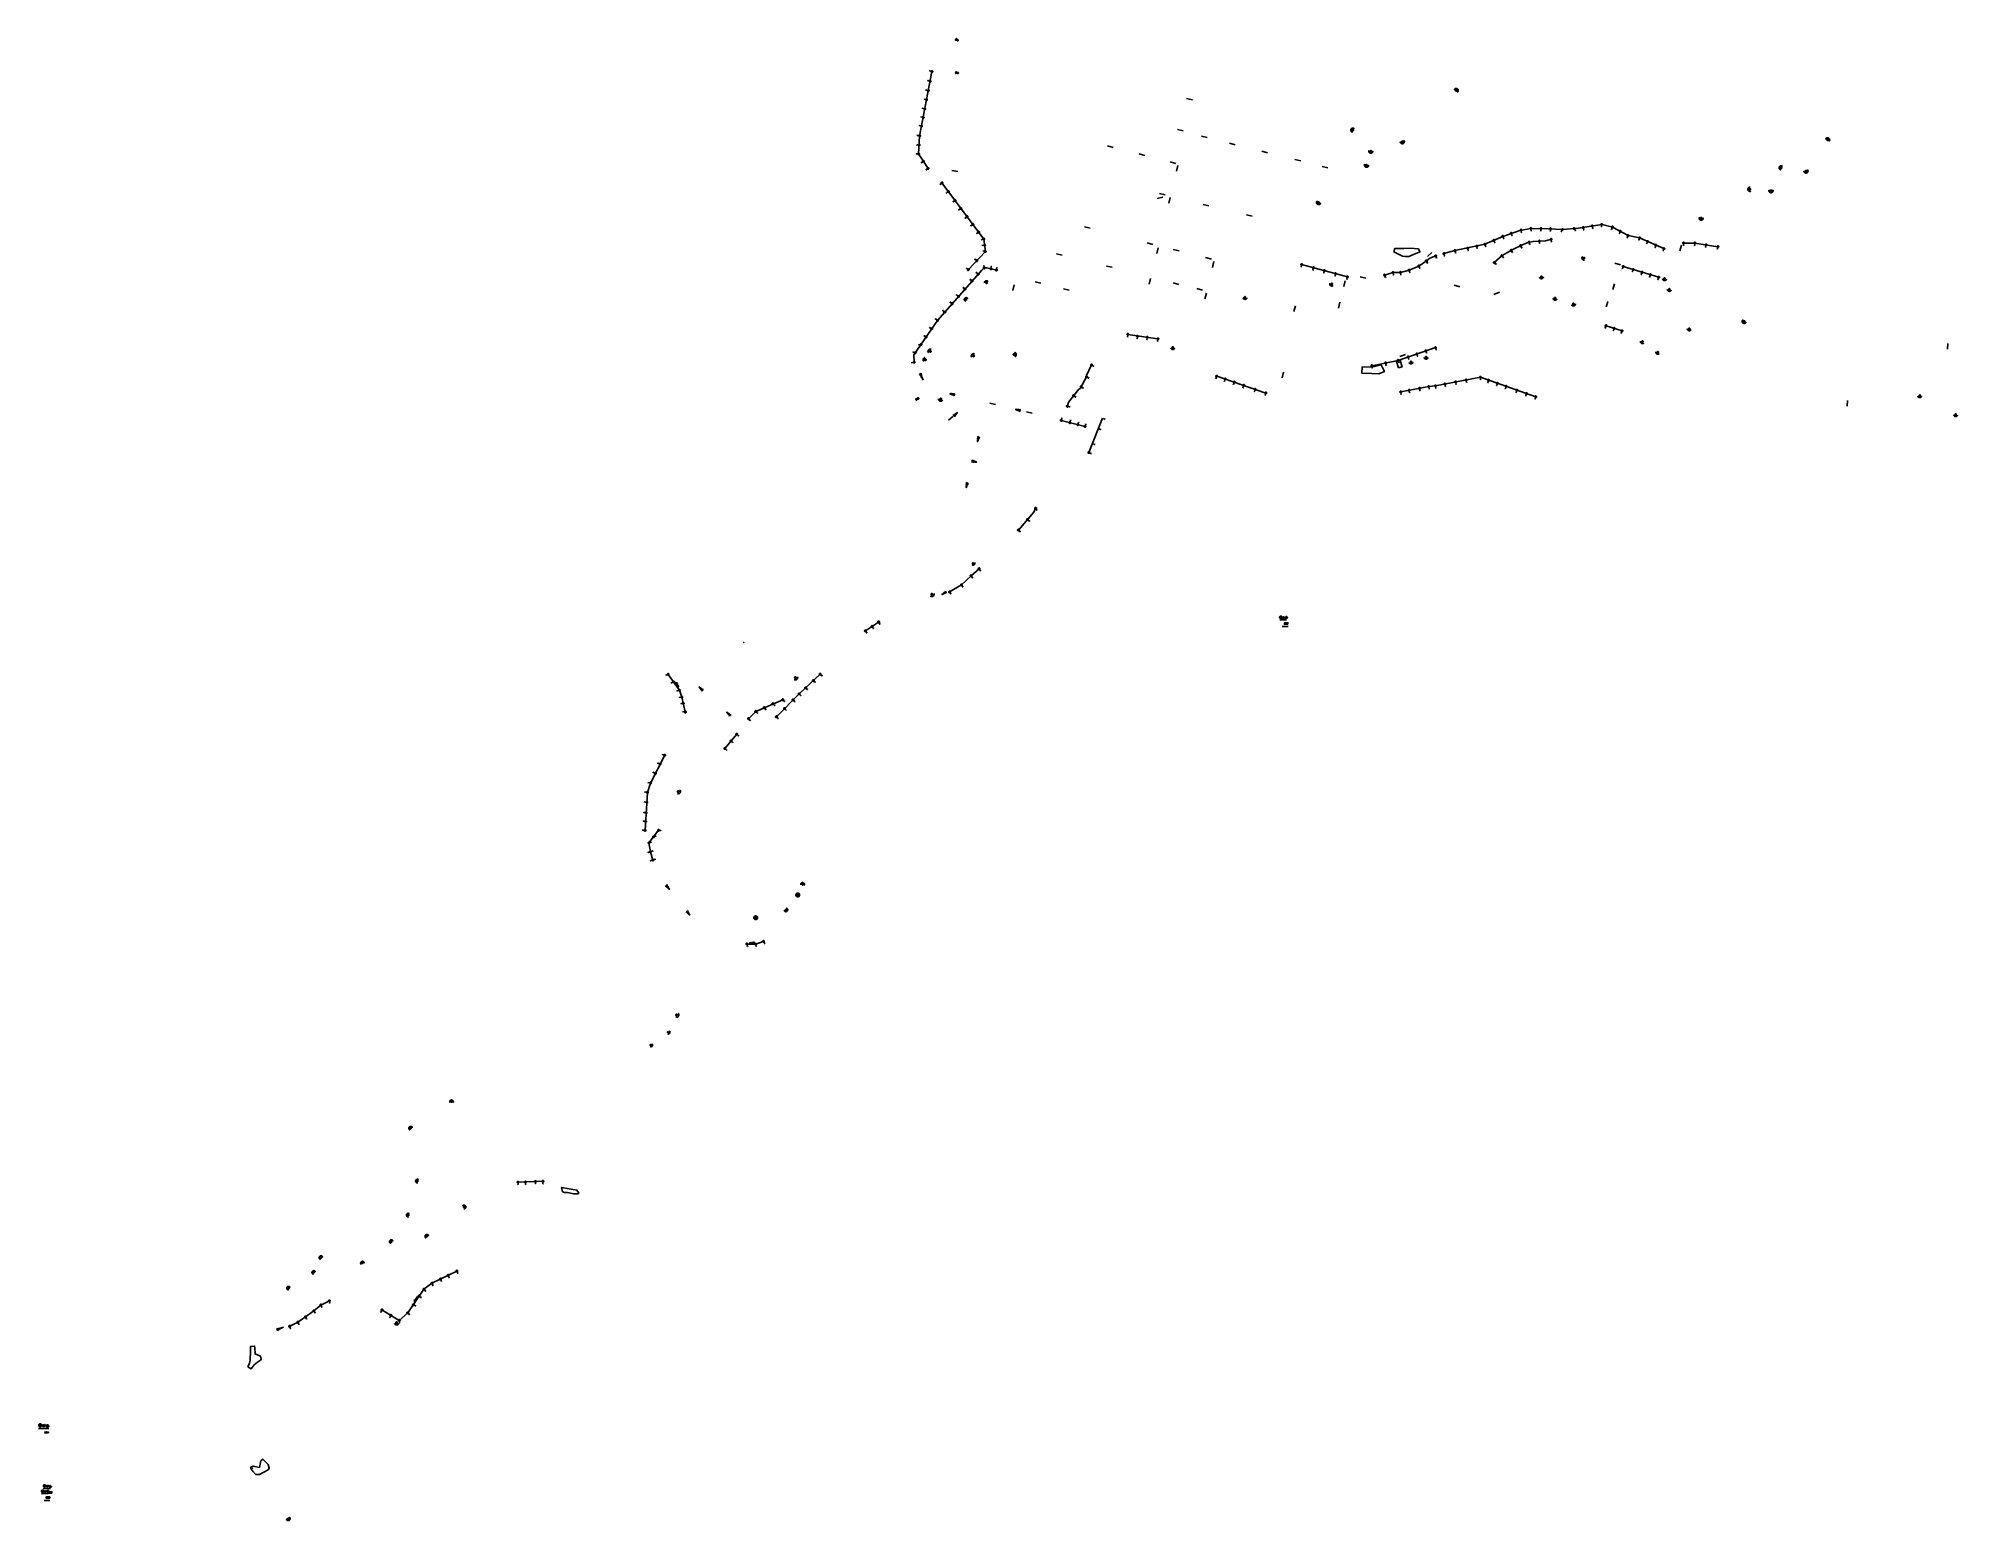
# Model space of a CAD drawing. Header units: inches. Extents: x 1390672 to 1398270, y 354915 to 360781.
import ezdxf

# ---------------------------------------------------------------- set-up
doc = ezdxf.new("R2010")
doc.units = ezdxf.units.IN
doc.header["$MEASUREMENT"] = 0

msp = doc.modelspace()

# ---------------------------------------------------------------- linework, layer by layer
for points in [[(1394302.5, 360773.4), (1394302.5, 360774), (1394302.5, 360774.6), (1394302.6, 360775.1), (1394302.7, 360775.7), (1394302.9, 360776.2), (1394303.1, 360776.8), (1394303.3, 360777.3), (1394303.6, 360777.8), (1394303.9, 360778.3), (1394304.2, 360778.8), (1394304.5, 360779.2), (1394304.9, 360779.6), (1394305.3, 360780), (1394305.8, 360780.4), (1394306.3, 360780.7), (1394306.7, 360781), (1394307.2, 360781.3), (1394307.8, 360781.5)], [(1394302.7, 360774.6), (1394304.1, 360775.9)], [(1394302.7, 360774.6), (1394308.3, 360774)], [(1394302.7, 360774.6), (1394303.8, 360773.1)], [(1394306.5, 360780.7), (1394306, 360778.9)], [(1394306.5, 360780.7), (1394309.5, 360775.9)], [(1394306.5, 360780.7), (1394308.4, 360780.3)], [(1394313.4, 360773.7), (1394313.4, 360773.5), (1394313.4, 360773.4), (1394313.3, 360773.2), (1394313.3, 360773), (1394313.3, 360772.9), (1394313.2, 360772.7), (1394313.1, 360772.5), (1394313, 360772.4), (1394312.9, 360772.2), (1394312.8, 360772.1), (1394312.7, 360772), (1394312.6, 360771.8), (1394312.4, 360771.7), (1394312.3, 360771.6), (1394312.1, 360771.5), (1394312, 360771.4), (1394311.8, 360771.4), (1394311.7, 360771.3), (1394311.5, 360771.3), (1394311.3, 360771.2), (1394311.1, 360771.2), (1394311, 360771.2), (1394310.8, 360771.2), (1394310.6, 360771.2), (1394310.4, 360771.2), (1394310.3, 360771.3), (1394310.1, 360771.3), (1394309.9, 360771.4), (1394309.8, 360771.4), (1394309.6, 360771.5), (1394309.5, 360771.6), (1394309.3, 360771.7), (1394309.2, 360771.8), (1394309, 360772), (1394308.9, 360772.1), (1394308.8, 360772.2), (1394308.7, 360772.4), (1394308.6, 360772.5), (1394308.6, 360772.7), (1394308.5, 360772.9), (1394308.4, 360773), (1394308.4, 360773.2), (1394308.4, 360773.4), (1394308.3, 360773.5), (1394308.3, 360773.7), (1394308.3, 360773.9), (1394308.4, 360774.1), (1394308.4, 360774.2), (1394308.4, 360774.4), (1394308.5, 360774.6), (1394308.6, 360774.7), (1394308.6, 360774.9), (1394308.7, 360775.1), (1394308.8, 360775.2), (1394308.9, 360775.3), (1394309, 360775.5), (1394309.2, 360775.6), (1394309.3, 360775.7), (1394309.5, 360775.8), (1394309.6, 360775.9), (1394309.8, 360776), (1394309.9, 360776.1), (1394310.1, 360776.1), (1394310.3, 360776.2), (1394310.4, 360776.2), (1394310.6, 360776.2), (1394310.8, 360776.3), (1394311, 360776.3), (1394311.1, 360776.2), (1394311.3, 360776.2), (1394311.5, 360776.2), (1394311.7, 360776.1), (1394311.8, 360776.1), (1394312, 360776), (1394312.1, 360775.9), (1394312.3, 360775.8), (1394312.4, 360775.7), (1394312.6, 360775.6), (1394312.7, 360775.5), (1394312.8, 360775.3), (1394312.9, 360775.2), (1394313, 360775.1), (1394313.1, 360774.9), (1394313.2, 360774.7), (1394313.3, 360774.6), (1394313.3, 360774.4), (1394313.3, 360774.2), (1394313.4, 360774.1), (1394313.4, 360773.9), (1394313.4, 360773.7)], [(1394194.3, 360266.7), (1394156.7, 360324.3), (1394160.8, 360395.1), (1394209.5, 360650.5)], [(1394200.2, 360653.3), (1394201.9, 360654.5)], [(1394206.5, 360651.4), (1394200.2, 360653.3)], [(1394200.2, 360653.3), (1394201, 360651.4)], [(1394212.6, 360650.5), (1394212.6, 360650.3), (1394212.6, 360650.1), (1394212.5, 360649.9), (1394212.5, 360649.7), (1394212.4, 360649.5), (1394212.3, 360649.3), (1394212.2, 360649.1), (1394212.1, 360648.9), (1394212, 360648.7), (1394211.9, 360648.5), (1394211.7, 360648.4), (1394211.6, 360648.2), (1394211.4, 360648.1), (1394211.2, 360647.9), (1394211, 360647.8), (1394210.9, 360647.7), (1394210.7, 360647.6), (1394210.4, 360647.6), (1394210.2, 360647.5), (1394210, 360647.5), (1394209.8, 360647.4), (1394209.6, 360647.4), (1394209.4, 360647.4), (1394209.2, 360647.4), (1394208.9, 360647.5), (1394208.7, 360647.5), (1394208.5, 360647.6), (1394208.3, 360647.6), (1394208.1, 360647.7), (1394207.9, 360647.8), (1394207.7, 360647.9), (1394207.6, 360648.1), (1394207.4, 360648.2), (1394207.2, 360648.4), (1394207.1, 360648.5), (1394207, 360648.7), (1394206.8, 360648.9), (1394206.7, 360649.1), (1394206.6, 360649.3), (1394206.6, 360649.5), (1394206.5, 360649.7), (1394206.4, 360649.9), (1394206.4, 360650.1), (1394206.4, 360650.3), (1394206.4, 360650.5), (1394206.4, 360650.7), (1394206.4, 360651), (1394206.4, 360651.2), (1394206.5, 360651.4), (1394206.6, 360651.6), (1394206.6, 360651.8), (1394206.7, 360652), (1394206.8, 360652.2), (1394207, 360652.4), (1394207.1, 360652.5), (1394207.2, 360652.7), (1394207.4, 360652.8), (1394207.6, 360653), (1394207.7, 360653.1), (1394207.9, 360653.2), (1394208.1, 360653.3), (1394208.3, 360653.4), (1394208.5, 360653.5), (1394208.7, 360653.5), (1394208.9, 360653.6), (1394209.2, 360653.6), (1394209.4, 360653.6), (1394209.6, 360653.6), (1394209.8, 360653.6), (1394210, 360653.6), (1394210.2, 360653.5), (1394210.4, 360653.5), (1394210.7, 360653.4), (1394210.9, 360653.3), (1394211, 360653.2), (1394211.2, 360653.1), (1394211.4, 360653), (1394211.6, 360652.8), (1394211.7, 360652.7), (1394211.9, 360652.5), (1394212, 360652.4), (1394212.1, 360652.2), (1394212.2, 360652), (1394212.3, 360651.8), (1394212.4, 360651.6), (1394212.5, 360651.4), (1394212.5, 360651.2), (1394212.6, 360651), (1394212.6, 360650.7), (1394212.6, 360650.5)], [(1394304.2, 360640.7), (1394303.9, 360641.2), (1394303.7, 360641.8), (1394303.6, 360642.3), (1394303.4, 360642.9), (1394303.3, 360643.4), (1394303.3, 360644), (1394303.3, 360644.6), (1394303.3, 360645.2), (1394303.4, 360645.7), (1394303.5, 360646.3), (1394303.6, 360646.8), (1394303.8, 360647.4), (1394304, 360647.9), (1394304.3, 360648.4), (1394304.5, 360648.9), (1394304.9, 360649.4), (1394305.2, 360649.8), (1394305.6, 360650.3)], [(1394304.8, 360649), (1394306.6, 360649.5)], [(1394304.8, 360649), (1394309.5, 360645.9)], [(1394304.8, 360649), (1394305.1, 360647.1)], [(1394185.8, 360577.4), (1394187.5, 360578.7)], [(1394192, 360575.6), (1394185.8, 360577.4)], [(1394185.8, 360577.4), (1394186.5, 360575.5)], [(1394198.1, 360574.6), (1394198.1, 360574.4), (1394198.1, 360574.2), (1394198.1, 360574), (1394198, 360573.8), (1394198, 360573.6), (1394197.9, 360573.4), (1394197.8, 360573.2), (1394197.7, 360573), (1394197.6, 360572.8), (1394197.4, 360572.6), (1394197.3, 360572.5), (1394197.1, 360572.3), (1394196.9, 360572.2), (1394196.8, 360572.1), (1394196.6, 360571.9), (1394196.4, 360571.8), (1394196.2, 360571.8), (1394196, 360571.7), (1394195.8, 360571.6), (1394195.6, 360571.6), (1394195.4, 360571.5), (1394195.1, 360571.5), (1394194.9, 360571.5), (1394194.7, 360571.5), (1394194.5, 360571.6), (1394194.3, 360571.6), (1394194.1, 360571.7), (1394193.9, 360571.8), (1394193.7, 360571.8), (1394193.5, 360571.9), (1394193.3, 360572.1), (1394193.1, 360572.2), (1394192.9, 360572.3), (1394192.8, 360572.5), (1394192.6, 360572.6), (1394192.5, 360572.8), (1394192.4, 360573), (1394192.3, 360573.2), (1394192.2, 360573.4), (1394192.1, 360573.6), (1394192, 360573.8), (1394192, 360574), (1394191.9, 360574.2), (1394191.9, 360574.4), (1394191.9, 360574.6), (1394191.9, 360574.9), (1394191.9, 360575.1), (1394192, 360575.3), (1394192, 360575.5), (1394192.1, 360575.7), (1394192.2, 360575.9), (1394192.3, 360576.1), (1394192.4, 360576.3), (1394192.5, 360576.5), (1394192.6, 360576.6), (1394192.8, 360576.8), (1394192.9, 360577), (1394193.1, 360577.1), (1394193.3, 360577.2), (1394193.5, 360577.3), (1394193.7, 360577.4), (1394193.9, 360577.5), (1394194.1, 360577.6), (1394194.3, 360577.7), (1394194.5, 360577.7), (1394194.7, 360577.7), (1394194.9, 360577.8), (1394195.1, 360577.8), (1394195.4, 360577.7), (1394195.6, 360577.7), (1394195.8, 360577.7), (1394196, 360577.6), (1394196.2, 360577.5), (1394196.4, 360577.4), (1394196.6, 360577.3), (1394196.8, 360577.2), (1394196.9, 360577.1), (1394197.1, 360577), (1394197.3, 360576.8), (1394197.4, 360576.6), (1394197.6, 360576.5), (1394197.7, 360576.3), (1394197.8, 360576.1), (1394197.9, 360575.9), (1394198, 360575.7), (1394198, 360575.5), (1394198.1, 360575.3), (1394198.1, 360575.1), (1394198.1, 360574.9), (1394198.1, 360574.6)], [(1394192.9, 360614.3), (1394194.6, 360615.5)], [(1394199.2, 360612.4), (1394192.9, 360614.3)], [(1394192.9, 360614.3), (1394193.7, 360612.4)], [(1394205.3, 360611.5), (1394205.3, 360611.3), (1394205.3, 360611.1), (1394205.2, 360610.9), (1394205.2, 360610.7), (1394205.1, 360610.5), (1394205, 360610.3), (1394204.9, 360610.1), (1394204.8, 360609.9), (1394204.7, 360609.7), (1394204.6, 360609.5), (1394204.4, 360609.4), (1394204.3, 360609.2), (1394204.1, 360609.1), (1394203.9, 360609), (1394203.8, 360608.8), (1394203.6, 360608.7), (1394203.4, 360608.7), (1394203.2, 360608.6), (1394202.9, 360608.5), (1394202.7, 360608.5), (1394202.5, 360608.4), (1394202.3, 360608.4), (1394202.1, 360608.4), (1394201.9, 360608.4), (1394201.7, 360608.5), (1394201.4, 360608.5), (1394201.2, 360608.6), (1394201, 360608.7), (1394200.8, 360608.7), (1394200.6, 360608.8), (1394200.5, 360609), (1394200.3, 360609.1), (1394200.1, 360609.2), (1394200, 360609.4), (1394199.8, 360609.5), (1394199.7, 360609.7), (1394199.6, 360609.9), (1394199.4, 360610.1), (1394199.3, 360610.3), (1394199.3, 360610.5), (1394199.2, 360610.7), (1394199.1, 360610.9), (1394199.1, 360611.1), (1394199.1, 360611.3), (1394199.1, 360611.5), (1394199.1, 360611.8), (1394199.1, 360612), (1394199.1, 360612.2), (1394199.2, 360612.4), (1394199.3, 360612.6), (1394199.3, 360612.8), (1394199.4, 360613), (1394199.6, 360613.2), (1394199.7, 360613.4), (1394199.8, 360613.5), (1394200, 360613.7), (1394200.1, 360613.9), (1394200.3, 360614), (1394200.5, 360614.1), (1394200.6, 360614.2), (1394200.8, 360614.3), (1394201, 360614.4), (1394201.2, 360614.5), (1394201.4, 360614.6), (1394201.7, 360614.6), (1394201.9, 360614.6), (1394202.1, 360614.7), (1394202.3, 360614.7), (1394202.5, 360614.6), (1394202.7, 360614.6), (1394202.9, 360614.6), (1394203.2, 360614.5), (1394203.4, 360614.4), (1394203.6, 360614.3), (1394203.8, 360614.2), (1394203.9, 360614.1), (1394204.1, 360614), (1394204.3, 360613.9), (1394204.4, 360613.7), (1394204.6, 360613.5), (1394204.7, 360613.4), (1394204.8, 360613.2), (1394204.9, 360613), (1394205, 360612.8), (1394205.1, 360612.6), (1394205.2, 360612.4), (1394205.2, 360612.2), (1394205.3, 360612), (1394205.3, 360611.8), (1394205.3, 360611.5)], [(1394303.8, 360641.9), (1394309.2, 360643.7)], [(1394303.8, 360641.9), (1394304.6, 360643.6)], [(1394303.8, 360641.9), (1394305.5, 360641)], [(1394314.2, 360644.5), (1394314.2, 360644.3), (1394314.2, 360644.1), (1394314.1, 360644), (1394314.1, 360643.8), (1394314, 360643.6), (1394314, 360643.5), (1394313.9, 360643.3), (1394313.8, 360643.1), (1394313.7, 360643), (1394313.6, 360642.9), (1394313.5, 360642.7), (1394313.3, 360642.6), (1394313.2, 360642.5), (1394313.1, 360642.4), (1394312.9, 360642.3), (1394312.8, 360642.2), (1394312.6, 360642.1), (1394312.4, 360642.1), (1394312.3, 360642), (1394312.1, 360642), (1394311.9, 360642), (1394311.7, 360641.9), (1394311.6, 360641.9), (1394311.4, 360642), (1394311.2, 360642), (1394311, 360642), (1394310.9, 360642.1), (1394310.7, 360642.1), (1394310.5, 360642.2), (1394310.4, 360642.3), (1394310.2, 360642.4), (1394310.1, 360642.5), (1394310, 360642.6), (1394309.8, 360642.7), (1394309.7, 360642.9), (1394309.6, 360643), (1394309.5, 360643.1), (1394309.4, 360643.3), (1394309.3, 360643.5), (1394309.3, 360643.6), (1394309.2, 360643.8), (1394309.2, 360644), (1394309.1, 360644.1), (1394309.1, 360644.3), (1394309.1, 360644.5), (1394309.1, 360644.7), (1394309.1, 360644.8), (1394309.2, 360645), (1394309.2, 360645.2), (1394309.3, 360645.4), (1394309.3, 360645.5), (1394309.4, 360645.7), (1394309.5, 360645.8), (1394309.6, 360646), (1394309.7, 360646.1), (1394309.8, 360646.2), (1394310, 360646.4), (1394310.1, 360646.5), (1394310.2, 360646.6), (1394310.4, 360646.7), (1394310.5, 360646.8), (1394310.7, 360646.8), (1394310.9, 360646.9), (1394311, 360646.9), (1394311.2, 360647), (1394311.4, 360647), (1394311.6, 360647), (1394311.7, 360647), (1394311.9, 360647), (1394312.1, 360647), (1394312.3, 360646.9), (1394312.4, 360646.9), (1394312.6, 360646.8), (1394312.8, 360646.8), (1394312.9, 360646.7), (1394313.1, 360646.6), (1394313.2, 360646.5), (1394313.3, 360646.4), (1394313.5, 360646.2), (1394313.6, 360646.1), (1394313.7, 360646), (1394313.8, 360645.8), (1394313.9, 360645.7), (1394314, 360645.5), (1394314, 360645.4), (1394314.1, 360645.2), (1394314.1, 360645), (1394314.2, 360644.8), (1394314.2, 360644.7), (1394314.2, 360644.5)], [(1396277.3, 360579.3), (1396277.6, 360579.8), (1396278, 360580.3), (1396278.4, 360580.7), (1396278.8, 360581.1), (1396279.2, 360581.5), (1396279.7, 360581.9), (1396280.1, 360582.2), (1396280.7, 360582.5), (1396281.2, 360582.7), (1396281.7, 360582.9), (1396282.3, 360583.1), (1396282.8, 360583.2), (1396283.4, 360583.3), (1396284, 360583.4), (1396284.6, 360583.4), (1396285.2, 360583.4), (1396285.7, 360583.3), (1396286.3, 360583.2), (1396286.9, 360583.1), (1396287.4, 360582.9), (1396288, 360582.6), (1396288.5, 360582.4), (1396289, 360582.1), (1396289.5, 360581.8), (1396289.9, 360581.4), (1396290.4, 360581), (1396290.8, 360580.6), (1396291.1, 360580.1), (1396291.5, 360579.7), (1396291.8, 360579.2), (1396292, 360578.7), (1396292.3, 360578.1), (1396292.5, 360577.6), (1396292.6, 360577), (1396292.7, 360576.4), (1396292.8, 360575.9), (1396292.9, 360575.3), (1396292.9, 360574.7), (1396292.8, 360574.1), (1396292.7, 360573.6), (1396292.6, 360573), (1396292.5, 360572.4), (1396292.3, 360571.9), (1396292, 360571.3), (1396291.7, 360570.8), (1396291.4, 360570.3), (1396291.1, 360569.9), (1396290.7, 360569.4), (1396290.3, 360569), (1396289.9, 360568.6)], [(1396278.1, 360580.3), (1396280, 360580.5)], [(1396278.1, 360580.3), (1396282.6, 360576.7)], [(1396278.1, 360580.3), (1396278.3, 360578.4)], [(1396287.1, 360575.1), (1396287, 360574.9), (1396287, 360574.7), (1396287, 360574.5), (1396287, 360574.4), (1396286.9, 360574.2), (1396286.8, 360574), (1396286.8, 360573.9), (1396286.7, 360573.7), (1396286.6, 360573.6), (1396286.5, 360573.4), (1396286.3, 360573.3), (1396286.2, 360573.2), (1396286.1, 360573.1), (1396285.9, 360572.9), (1396285.8, 360572.9), (1396285.6, 360572.8), (1396285.5, 360572.7), (1396285.3, 360572.6), (1396285.1, 360572.6), (1396285, 360572.6), (1396284.8, 360572.5), (1396284.6, 360572.5), (1396284.4, 360572.5), (1396284.3, 360572.5), (1396284.1, 360572.6), (1396283.9, 360572.6), (1396283.7, 360572.6), (1396283.6, 360572.7), (1396283.4, 360572.8), (1396283.3, 360572.9), (1396283.1, 360572.9), (1396283, 360573.1), (1396282.8, 360573.2), (1396282.7, 360573.3), (1396282.6, 360573.4), (1396282.5, 360573.6), (1396282.4, 360573.7), (1396282.3, 360573.9), (1396282.2, 360574), (1396282.1, 360574.2), (1396282.1, 360574.4), (1396282, 360574.5), (1396282, 360574.7), (1396282, 360574.9), (1396282, 360575.1), (1396282, 360575.2), (1396282, 360575.4), (1396282, 360575.6), (1396282.1, 360575.7), (1396282.1, 360575.9), (1396282.2, 360576.1), (1396282.3, 360576.2), (1396282.4, 360576.4), (1396282.5, 360576.5), (1396282.6, 360576.7), (1396282.7, 360576.8), (1396282.8, 360576.9), (1396283, 360577), (1396283.1, 360577.2), (1396283.3, 360577.2), (1396283.4, 360577.3), (1396283.6, 360577.4), (1396283.7, 360577.5), (1396283.9, 360577.5), (1396284.1, 360577.5), (1396284.3, 360577.6), (1396284.4, 360577.6), (1396284.6, 360577.6), (1396284.8, 360577.6), (1396285, 360577.5), (1396285.1, 360577.5), (1396285.3, 360577.5), (1396285.5, 360577.4), (1396285.6, 360577.3), (1396285.8, 360577.2), (1396285.9, 360577.2), (1396286.1, 360577), (1396286.2, 360576.9), (1396286.3, 360576.8), (1396286.5, 360576.7), (1396286.6, 360576.5), (1396286.7, 360576.4), (1396286.8, 360576.2), (1396286.8, 360576.1), (1396286.9, 360575.9), (1396287, 360575.7), (1396287, 360575.6), (1396287, 360575.4), (1396287, 360575.2), (1396287.1, 360575.1)], [(1396289.8, 360581.4), (1396286.1, 360577)], [(1396290.9, 360569.8), (1396286.5, 360573.4)], [(1396289.8, 360581.4), (1396287.9, 360581.3)], [(1396289.8, 360581.4), (1396290, 360579.5)], [(1394171.8, 360504.9), (1394173.5, 360506.1)], [(1394178.1, 360503), (1394171.8, 360504.9)], [(1394171.8, 360504.9), (1394172.6, 360503)], [(1394184.2, 360502.1), (1394184.2, 360501.9), (1394184.1, 360501.7), (1394184.1, 360501.5), (1394184.1, 360501.3), (1394184, 360501.1), (1394183.9, 360500.9), (1394183.8, 360500.7), (1394183.7, 360500.5), (1394183.6, 360500.3), (1394183.4, 360500.1), (1394183.3, 360500), (1394183.1, 360499.8), (1394183, 360499.7), (1394182.8, 360499.5), (1394182.6, 360499.4), (1394182.4, 360499.3), (1394182.2, 360499.2), (1394182, 360499.2), (1394181.8, 360499.1), (1394181.6, 360499.1), (1394181.4, 360499), (1394181.2, 360499), (1394180.9, 360499), (1394180.7, 360499), (1394180.5, 360499.1), (1394180.3, 360499.1), (1394180.1, 360499.2), (1394179.9, 360499.2), (1394179.7, 360499.3), (1394179.5, 360499.4), (1394179.3, 360499.5), (1394179.1, 360499.7), (1394179, 360499.8), (1394178.8, 360500), (1394178.7, 360500.1), (1394178.5, 360500.3), (1394178.4, 360500.5), (1394178.3, 360500.7), (1394178.2, 360500.9), (1394178.1, 360501.1), (1394178.1, 360501.3), (1394178, 360501.5), (1394178, 360501.7), (1394177.9, 360501.9), (1394177.9, 360502.1), (1394177.9, 360502.3), (1394178, 360502.6), (1394178, 360502.8), (1394178.1, 360503), (1394178.1, 360503.2), (1394178.2, 360503.4), (1394178.3, 360503.6), (1394178.4, 360503.8), (1394178.5, 360504), (1394178.7, 360504.1), (1394178.8, 360504.3), (1394179, 360504.4), (1394179.1, 360504.6), (1394179.3, 360504.7), (1394179.5, 360504.8), (1394179.7, 360504.9), (1394179.9, 360505), (1394180.1, 360505.1), (1394180.3, 360505.1), (1394180.5, 360505.2), (1394180.7, 360505.2), (1394180.9, 360505.2), (1394181.2, 360505.2), (1394181.4, 360505.2), (1394181.6, 360505.2), (1394181.8, 360505.1), (1394182, 360505.1), (1394182.2, 360505), (1394182.4, 360504.9), (1394182.6, 360504.8), (1394182.8, 360504.7), (1394183, 360504.6), (1394183.1, 360504.4), (1394183.3, 360504.3), (1394183.4, 360504.1), (1394183.6, 360504), (1394183.7, 360503.8), (1394183.8, 360503.6), (1394183.9, 360503.4), (1394184, 360503.2), (1394184.1, 360503), (1394184.1, 360502.8), (1394184.1, 360502.6), (1394184.2, 360502.3), (1394184.2, 360502.1)], [(1394178.8, 360541.4), (1394180.5, 360542.6)], [(1394185.1, 360539.5), (1394178.8, 360541.4)], [(1394178.8, 360541.4), (1394179.5, 360539.5)], [(1394191.2, 360538.6), (1394191.2, 360538.4), (1394191.1, 360538.2), (1394191.1, 360538), (1394191, 360537.8), (1394191, 360537.6), (1394190.9, 360537.4), (1394190.8, 360537.2), (1394190.7, 360537), (1394190.6, 360536.8), (1394190.4, 360536.6), (1394190.3, 360536.5), (1394190.1, 360536.3), (1394190, 360536.2), (1394189.8, 360536), (1394189.6, 360535.9), (1394189.4, 360535.8), (1394189.2, 360535.7), (1394189, 360535.7), (1394188.8, 360535.6), (1394188.6, 360535.6), (1394188.4, 360535.5), (1394188.2, 360535.5), (1394187.9, 360535.5), (1394187.7, 360535.5), (1394187.5, 360535.6), (1394187.3, 360535.6), (1394187.1, 360535.7), (1394186.9, 360535.7), (1394186.7, 360535.8), (1394186.5, 360535.9), (1394186.3, 360536), (1394186.1, 360536.2), (1394186, 360536.3), (1394185.8, 360536.5), (1394185.7, 360536.6), (1394185.5, 360536.8), (1394185.4, 360537), (1394185.3, 360537.2), (1394185.2, 360537.4), (1394185.1, 360537.6), (1394185, 360537.8), (1394185, 360538), (1394185, 360538.2), (1394184.9, 360538.4), (1394184.9, 360538.6), (1394184.9, 360538.8), (1394185, 360539.1), (1394185, 360539.3), (1394185, 360539.5), (1394185.1, 360539.7), (1394185.2, 360539.9), (1394185.3, 360540.1), (1394185.4, 360540.3), (1394185.5, 360540.5), (1394185.7, 360540.6), (1394185.8, 360540.8), (1394186, 360540.9), (1394186.1, 360541.1), (1394186.3, 360541.2), (1394186.5, 360541.3), (1394186.7, 360541.4), (1394186.9, 360541.5), (1394187.1, 360541.6), (1394187.3, 360541.6), (1394187.5, 360541.7), (1394187.7, 360541.7), (1394187.9, 360541.7), (1394188.2, 360541.7), (1394188.4, 360541.7), (1394188.6, 360541.7), (1394188.8, 360541.6), (1394189, 360541.6), (1394189.2, 360541.5), (1394189.4, 360541.4), (1394189.6, 360541.3), (1394189.8, 360541.2), (1394190, 360541.1), (1394190.1, 360540.9), (1394190.3, 360540.8), (1394190.4, 360540.6), (1394190.6, 360540.5), (1394190.7, 360540.3), (1394190.8, 360540.1), (1394190.9, 360539.9), (1394191, 360539.7), (1394191, 360539.5), (1394191.1, 360539.3), (1394191.1, 360539.1), (1394191.2, 360538.8), (1394191.2, 360538.6)], [(1395217.7, 360543.8), (1395240.3, 360538)], [(1396290.9, 360569.8), (1396289, 360569.6)], [(1396290.9, 360569.8), (1396290.8, 360571.7)], [(1394158.9, 360437.3), (1394160.6, 360438.5)], [(1394165.2, 360435.4), (1394158.9, 360437.3)], [(1394158.9, 360437.3), (1394159.7, 360435.3)], [(1394171.3, 360434.5), (1394171.3, 360434.3), (1394171.3, 360434.1), (1394171.2, 360433.9), (1394171.2, 360433.7), (1394171.1, 360433.4), (1394171, 360433.2), (1394170.9, 360433), (1394170.8, 360432.9), (1394170.7, 360432.7), (1394170.6, 360432.5), (1394170.4, 360432.3), (1394170.3, 360432.2), (1394170.1, 360432.1), (1394169.9, 360431.9), (1394169.7, 360431.8), (1394169.6, 360431.7), (1394169.4, 360431.6), (1394169.2, 360431.5), (1394168.9, 360431.5), (1394168.7, 360431.4), (1394168.5, 360431.4), (1394168.3, 360431.4), (1394168.1, 360431.4), (1394167.9, 360431.4), (1394167.6, 360431.4), (1394167.4, 360431.5), (1394167.2, 360431.5), (1394167, 360431.6), (1394166.8, 360431.7), (1394166.6, 360431.8), (1394166.4, 360431.9), (1394166.3, 360432.1), (1394166.1, 360432.2), (1394165.9, 360432.3), (1394165.8, 360432.5), (1394165.7, 360432.7), (1394165.5, 360432.9), (1394165.4, 360433), (1394165.3, 360433.2), (1394165.3, 360433.4), (1394165.2, 360433.7), (1394165.1, 360433.9), (1394165.1, 360434.1), (1394165.1, 360434.3), (1394165.1, 360434.5), (1394165.1, 360434.7), (1394165.1, 360434.9), (1394165.1, 360435.2), (1394165.2, 360435.4), (1394165.3, 360435.6), (1394165.3, 360435.8), (1394165.4, 360436), (1394165.5, 360436.2), (1394165.7, 360436.3), (1394165.8, 360436.5), (1394165.9, 360436.7), (1394166.1, 360436.8), (1394166.3, 360437), (1394166.4, 360437.1), (1394166.6, 360437.2), (1394166.8, 360437.3), (1394167, 360437.4), (1394167.2, 360437.5), (1394167.4, 360437.5), (1394167.6, 360437.6), (1394167.9, 360437.6), (1394168.1, 360437.6), (1394168.3, 360437.6), (1394168.5, 360437.6), (1394168.7, 360437.6), (1394168.9, 360437.5), (1394169.2, 360437.5), (1394169.4, 360437.4), (1394169.6, 360437.3), (1394169.7, 360437.2), (1394169.9, 360437.1), (1394170.1, 360437), (1394170.3, 360436.8), (1394170.4, 360436.7), (1394170.6, 360436.5), (1394170.7, 360436.3), (1394170.8, 360436.2), (1394170.9, 360436), (1394171, 360435.8), (1394171.1, 360435.6), (1394171.2, 360435.4), (1394171.2, 360435.2), (1394171.3, 360434.9), (1394171.3, 360434.7), (1394171.3, 360434.5)], [(1394165.7, 360471.7), (1394167.4, 360473)], [(1394172, 360469.9), (1394165.7, 360471.7)], [(1394165.7, 360471.7), (1394166.5, 360469.8)], [(1394178.1, 360469), (1394178.1, 360468.7), (1394178, 360468.5), (1394178, 360468.3), (1394178, 360468.1), (1394177.9, 360467.9), (1394177.8, 360467.7), (1394177.7, 360467.5), (1394177.6, 360467.3), (1394177.5, 360467.1), (1394177.4, 360467), (1394177.2, 360466.8), (1394177, 360466.6), (1394176.9, 360466.5), (1394176.7, 360466.4), (1394176.5, 360466.3), (1394176.3, 360466.2), (1394176.1, 360466.1), (1394175.9, 360466), (1394175.7, 360465.9), (1394175.5, 360465.9), (1394175.3, 360465.9), (1394175.1, 360465.8), (1394174.9, 360465.8), (1394174.6, 360465.9), (1394174.4, 360465.9), (1394174.2, 360465.9), (1394174, 360466), (1394173.8, 360466.1), (1394173.6, 360466.2), (1394173.4, 360466.3), (1394173.2, 360466.4), (1394173, 360466.5), (1394172.9, 360466.6), (1394172.7, 360466.8), (1394172.6, 360467), (1394172.4, 360467.1), (1394172.3, 360467.3), (1394172.2, 360467.5), (1394172.1, 360467.7), (1394172, 360467.9), (1394172, 360468.1), (1394171.9, 360468.3), (1394171.9, 360468.5), (1394171.9, 360468.7), (1394171.8, 360469), (1394171.9, 360469.2), (1394171.9, 360469.4), (1394171.9, 360469.6), (1394172, 360469.8), (1394172, 360470), (1394172.1, 360470.2), (1394172.2, 360470.4), (1394172.3, 360470.6), (1394172.4, 360470.8), (1394172.6, 360471), (1394172.7, 360471.1), (1394172.9, 360471.3), (1394173, 360471.4), (1394173.2, 360471.5), (1394173.4, 360471.7), (1394173.6, 360471.8), (1394173.8, 360471.8), (1394174, 360471.9), (1394174.2, 360472), (1394174.4, 360472), (1394174.6, 360472.1), (1394174.9, 360472.1), (1394175.1, 360472.1), (1394175.3, 360472.1), (1394175.5, 360472), (1394175.7, 360472), (1394175.9, 360471.9), (1394176.1, 360471.8), (1394176.3, 360471.8), (1394176.5, 360471.7), (1394176.7, 360471.5), (1394176.9, 360471.4), (1394177, 360471.3), (1394177.2, 360471.1), (1394177.4, 360471), (1394177.5, 360470.8), (1394177.6, 360470.6), (1394177.7, 360470.4), (1394177.8, 360470.2), (1394177.9, 360470), (1394178, 360469.8), (1394178, 360469.6), (1394178, 360469.4), (1394178.1, 360469.2), (1394178.1, 360469)], [(1395181.8, 360420.9), (1395204.4, 360415)], [(1395873.4, 360410), (1395872.9, 360410.2), (1395872.3, 360410.4), (1395871.8, 360410.6), (1395871.3, 360410.9), (1395870.8, 360411.2), (1395870.4, 360411.6), (1395869.9, 360412), (1395869.5, 360412.4), (1395869.1, 360412.8), (1395868.8, 360413.3), (1395868.5, 360413.8), (1395868.2, 360414.3), (1395867.9, 360414.8), (1395867.7, 360415.3), (1395867.6, 360415.9), (1395867.4, 360416.5), (1395867.4, 360417), (1395867.3, 360417.6), (1395867.3, 360418.2), (1395867.3, 360418.8), (1395867.4, 360419.4), (1395867.5, 360419.9), (1395867.7, 360420.5), (1395867.8, 360421), (1395868.1, 360421.6), (1395868.3, 360422.1), (1395868.6, 360422.6), (1395869, 360423.1), (1395869.3, 360423.5), (1395869.7, 360424), (1395870.2, 360424.4), (1395870.6, 360424.7), (1395871.1, 360425.1), (1395871.6, 360425.4), (1395872.1, 360425.6), (1395872.6, 360425.8), (1395873.2, 360426), (1395873.7, 360426.2), (1395874.3, 360426.3), (1395874.9, 360426.4), (1395875.5, 360426.4), (1395876.1, 360426.4), (1395876.6, 360426.4), (1395877.2, 360426.3), (1395877.8, 360426.1), (1395878.3, 360426), (1395878.9, 360425.8), (1395879.4, 360425.5), (1395879.9, 360425.2), (1395880.4, 360424.9)], [(1395868.1, 360421.4), (1395869.9, 360422.2)], [(1395868.1, 360421.4), (1395873.3, 360419.1)], [(1395868.1, 360421.4), (1395868.7, 360419.6)], [(1395878.2, 360418.1), (1395878.2, 360417.9), (1395878.1, 360417.7), (1395878.1, 360417.5), (1395878.1, 360417.4), (1395878, 360417.2), (1395877.9, 360417), (1395877.9, 360416.9), (1395877.8, 360416.7), (1395877.7, 360416.6), (1395877.6, 360416.4), (1395877.5, 360416.3), (1395877.3, 360416.2), (1395877.2, 360416.1), (1395877.1, 360416), (1395876.9, 360415.9), (1395876.7, 360415.8), (1395876.6, 360415.7), (1395876.4, 360415.6), (1395876.2, 360415.6), (1395876.1, 360415.6), (1395875.9, 360415.5), (1395875.7, 360415.5), (1395875.5, 360415.5), (1395875.4, 360415.5), (1395875.2, 360415.6), (1395875, 360415.6), (1395874.8, 360415.6), (1395874.7, 360415.7), (1395874.5, 360415.8), (1395874.4, 360415.9), (1395874.2, 360416), (1395874.1, 360416.1), (1395873.9, 360416.2), (1395873.8, 360416.3), (1395873.7, 360416.4), (1395873.6, 360416.6), (1395873.5, 360416.7), (1395873.4, 360416.9), (1395873.3, 360417), (1395873.2, 360417.2), (1395873.2, 360417.4), (1395873.2, 360417.5), (1395873.1, 360417.7), (1395873.1, 360417.9), (1395873.1, 360418.1), (1395873.1, 360418.2), (1395873.1, 360418.4), (1395873.2, 360418.6), (1395873.2, 360418.8), (1395873.2, 360418.9), (1395873.3, 360419.1), (1395873.4, 360419.2), (1395873.5, 360419.4), (1395873.6, 360419.5), (1395873.7, 360419.7), (1395873.8, 360419.8), (1395873.9, 360419.9), (1395874.1, 360420.1), (1395874.2, 360420.2), (1395874.4, 360420.3), (1395874.5, 360420.3), (1395874.7, 360420.4), (1395874.8, 360420.5), (1395875, 360420.5), (1395875.2, 360420.6), (1395875.4, 360420.6), (1395875.5, 360420.6), (1395875.7, 360420.6), (1395875.9, 360420.6), (1395876.1, 360420.6), (1395876.2, 360420.5), (1395876.4, 360420.5), (1395876.6, 360420.4), (1395876.7, 360420.3), (1395876.9, 360420.3), (1395877.1, 360420.2), (1395877.2, 360420.1), (1395877.3, 360419.9), (1395877.5, 360419.8), (1395877.6, 360419.7), (1395877.7, 360419.5), (1395877.8, 360419.4), (1395877.9, 360419.2), (1395877.9, 360419.1), (1395878, 360418.9), (1395878.1, 360418.8), (1395878.1, 360418.6), (1395878.1, 360418.4), (1395878.2, 360418.2), (1395878.2, 360418.1)], [(1395879, 360425.6), (1395876.7, 360420.4)], [(1395879, 360425.6), (1395877.2, 360425)], [(1395879, 360425.6), (1395879.7, 360423.8)], [(1394149.1, 360359.9), (1394150.4, 360361.5)], [(1394155.7, 360359.8), (1394149.1, 360359.9)], [(1394149.1, 360359.9), (1394150.4, 360358.2)], [(1394151.3, 360397.8), (1394152.9, 360399.2)], [(1394157.8, 360396.6), (1394151.3, 360397.8)], [(1394151.3, 360397.8), (1394152.3, 360396)], [(1394161.9, 360359.7), (1394161.9, 360359.5), (1394161.9, 360359.3), (1394161.8, 360359.1), (1394161.8, 360358.8), (1394161.7, 360358.6), (1394161.6, 360358.4), (1394161.5, 360358.2), (1394161.4, 360358.1), (1394161.3, 360357.9), (1394161.2, 360357.7), (1394161, 360357.5), (1394160.9, 360357.4), (1394160.7, 360357.3), (1394160.5, 360357.1), (1394160.3, 360357), (1394160.1, 360356.9), (1394159.9, 360356.8), (1394159.7, 360356.7), (1394159.5, 360356.7), (1394159.3, 360356.6), (1394159.1, 360356.6), (1394158.9, 360356.6), (1394158.7, 360356.6), (1394158.5, 360356.6), (1394158.2, 360356.6), (1394158, 360356.7), (1394157.8, 360356.7), (1394157.6, 360356.8), (1394157.4, 360356.9), (1394157.2, 360357), (1394157, 360357.1), (1394156.9, 360357.3), (1394156.7, 360357.4), (1394156.5, 360357.5), (1394156.4, 360357.7), (1394156.3, 360357.9), (1394156.1, 360358.1), (1394156, 360358.2), (1394155.9, 360358.4), (1394155.9, 360358.6), (1394155.8, 360358.8), (1394155.7, 360359.1), (1394155.7, 360359.3), (1394155.7, 360359.5), (1394155.7, 360359.7), (1394155.7, 360359.9), (1394155.7, 360360.1), (1394155.7, 360360.4), (1394155.8, 360360.6), (1394155.9, 360360.8), (1394155.9, 360361), (1394156, 360361.2), (1394156.1, 360361.4), (1394156.3, 360361.5), (1394156.4, 360361.7), (1394156.5, 360361.9), (1394156.7, 360362), (1394156.9, 360362.2), (1394157, 360362.3), (1394157.2, 360362.4), (1394157.4, 360362.5), (1394157.6, 360362.6), (1394157.8, 360362.7), (1394158, 360362.7), (1394158.2, 360362.8), (1394158.5, 360362.8), (1394158.7, 360362.8), (1394158.9, 360362.8), (1394159.1, 360362.8), (1394159.3, 360362.8), (1394159.5, 360362.7), (1394159.7, 360362.7), (1394159.9, 360362.6), (1394160.1, 360362.5), (1394160.3, 360362.4), (1394160.5, 360362.3), (1394160.7, 360362.2), (1394160.9, 360362), (1394161, 360361.9), (1394161.2, 360361.7), (1394161.3, 360361.5), (1394161.4, 360361.4), (1394161.5, 360361.2), (1394161.6, 360361), (1394161.7, 360360.8), (1394161.8, 360360.6), (1394161.8, 360360.4), (1394161.9, 360360.1), (1394161.9, 360359.9), (1394161.9, 360359.7)], [(1394163.9, 360396), (1394163.9, 360395.8), (1394163.9, 360395.6), (1394163.9, 360395.4), (1394163.8, 360395.1), (1394163.7, 360394.9), (1394163.7, 360394.7), (1394163.6, 360394.5), (1394163.5, 360394.4), (1394163.3, 360394.2), (1394163.2, 360394), (1394163.1, 360393.8), (1394162.9, 360393.7), (1394162.7, 360393.5), (1394162.6, 360393.4), (1394162.4, 360393.3), (1394162.2, 360393.2), (1394162, 360393.1), (1394161.8, 360393), (1394161.6, 360393), (1394161.4, 360392.9), (1394161.1, 360392.9), (1394160.9, 360392.9), (1394160.7, 360392.9), (1394160.5, 360392.9), (1394160.3, 360392.9), (1394160.1, 360393), (1394159.9, 360393), (1394159.6, 360393.1), (1394159.4, 360393.2), (1394159.3, 360393.3), (1394159.1, 360393.4), (1394158.9, 360393.5), (1394158.7, 360393.7), (1394158.6, 360393.8), (1394158.4, 360394), (1394158.3, 360394.2), (1394158.2, 360394.4), (1394158.1, 360394.5), (1394158, 360394.7), (1394157.9, 360394.9), (1394157.8, 360395.1), (1394157.8, 360395.4), (1394157.7, 360395.6), (1394157.7, 360395.8), (1394157.7, 360396), (1394157.7, 360396.2), (1394157.7, 360396.4), (1394157.8, 360396.7), (1394157.8, 360396.9), (1394157.9, 360397.1), (1394158, 360397.3), (1394158.1, 360397.5), (1394158.2, 360397.7), (1394158.3, 360397.8), (1394158.4, 360398), (1394158.6, 360398.2), (1394158.7, 360398.3), (1394158.9, 360398.5), (1394159.1, 360398.6), (1394159.3, 360398.7), (1394159.4, 360398.8), (1394159.6, 360398.9), (1394159.9, 360399), (1394160.1, 360399), (1394160.3, 360399.1), (1394160.5, 360399.1), (1394160.7, 360399.1), (1394160.9, 360399.1), (1394161.1, 360399.1), (1394161.4, 360399.1), (1394161.6, 360399), (1394161.8, 360399), (1394162, 360398.9), (1394162.2, 360398.8), (1394162.4, 360398.7), (1394162.6, 360398.6), (1394162.7, 360398.5), (1394162.9, 360398.3), (1394163.1, 360398.2), (1394163.2, 360398), (1394163.3, 360397.8), (1394163.5, 360397.7), (1394163.6, 360397.5), (1394163.7, 360397.3), (1394163.7, 360397.1), (1394163.8, 360396.9), (1394163.9, 360396.7), (1394163.9, 360396.4), (1394163.9, 360396.2), (1394163.9, 360396)], [(1394904.2, 360355.7), (1394926.8, 360349.9)], [(1395276.4, 360394.8), (1395299, 360389)], [(1395387.1, 360366.6), (1395409.7, 360360.8)], [(1395872.3, 360410.5), (1395871.5, 360412.3)], [(1395872.3, 360410.5), (1395874.6, 360415.7)], [(1395872.3, 360410.5), (1395874.1, 360411.1)], [(1396078.7, 360376.8), (1396079, 360376.2), (1396079.2, 360375.7), (1396079.3, 360375.1), (1396079.5, 360374.6), (1396079.6, 360374), (1396079.6, 360373.4), (1396079.6, 360372.8), (1396079.6, 360372.2), (1396079.5, 360371.7), (1396079.4, 360371.1), (1396079.3, 360370.5), (1396079.1, 360370), (1396078.8, 360369.5), (1396078.6, 360368.9), (1396078.3, 360368.4), (1396078, 360368), (1396077.6, 360367.5), (1396077.2, 360367.1), (1396076.8, 360366.7), (1396076.3, 360366.3), (1396075.8, 360366), (1396075.4, 360365.7), (1396074.8, 360365.4), (1396074.3, 360365.2), (1396073.8, 360365), (1396073.2, 360364.8), (1396072.6, 360364.7), (1396072, 360364.6), (1396071.5, 360364.6), (1396070.9, 360364.6), (1396070.3, 360364.6), (1396069.7, 360364.7), (1396069.2, 360364.9), (1396068.6, 360365), (1396068.1, 360365.2), (1396067.5, 360365.5), (1396067, 360365.8), (1396066.5, 360366.1), (1396066.1, 360366.4), (1396065.6, 360366.8), (1396065.2, 360367.2), (1396064.8, 360367.6), (1396064.5, 360368.1), (1396064.1, 360368.6), (1396063.8, 360369.1), (1396063.6, 360369.6), (1396063.4, 360370.1), (1396063.2, 360370.7), (1396063.1, 360371.3), (1396063, 360371.8)], [(1396063.4, 360370.3), (1396068.9, 360372.1)], [(1396063.4, 360370.3), (1396064.2, 360372.1)], [(1396063.4, 360370.3), (1396065.1, 360369.4)], [(1396073.8, 360372.9), (1396073.8, 360372.8), (1396073.8, 360372.6), (1396073.7, 360372.4), (1396073.7, 360372.2), (1396073.6, 360372.1), (1396073.6, 360371.9), (1396073.5, 360371.7), (1396073.4, 360371.6), (1396073.3, 360371.4), (1396073.2, 360371.3), (1396073.1, 360371.2), (1396073, 360371.1), (1396072.8, 360370.9), (1396072.7, 360370.8), (1396072.5, 360370.7), (1396072.4, 360370.7), (1396072.2, 360370.6), (1396072, 360370.5), (1396071.9, 360370.5), (1396071.7, 360370.4), (1396071.5, 360370.4), (1396071.4, 360370.4), (1396071.2, 360370.4), (1396071, 360370.4), (1396070.8, 360370.4), (1396070.7, 360370.5), (1396070.5, 360370.5), (1396070.3, 360370.6), (1396070.2, 360370.7), (1396070, 360370.7), (1396069.8, 360370.8), (1396069.7, 360370.9), (1396069.6, 360371.1), (1396069.4, 360371.2), (1396069.3, 360371.3), (1396069.2, 360371.4), (1396069.1, 360371.6), (1396069, 360371.7), (1396068.9, 360371.9), (1396068.9, 360372.1), (1396068.8, 360372.2), (1396068.8, 360372.4), (1396068.8, 360372.6), (1396068.7, 360372.8), (1396068.7, 360372.9), (1396068.7, 360373.1), (1396068.8, 360373.3), (1396068.8, 360373.5), (1396068.8, 360373.6), (1396068.9, 360373.8), (1396068.9, 360374), (1396069, 360374.1), (1396069.1, 360374.3), (1396069.2, 360374.4), (1396069.3, 360374.6), (1396069.4, 360374.7), (1396069.6, 360374.8), (1396069.7, 360374.9), (1396069.8, 360375), (1396070, 360375.1), (1396070.2, 360375.2), (1396070.3, 360375.3), (1396070.5, 360375.3), (1396070.7, 360375.4), (1396070.8, 360375.4), (1396071, 360375.5), (1396071.2, 360375.5), (1396071.4, 360375.5), (1396071.5, 360375.5), (1396071.7, 360375.4), (1396071.9, 360375.4), (1396072, 360375.3), (1396072.2, 360375.3), (1396072.4, 360375.2), (1396072.5, 360375.1), (1396072.7, 360375), (1396072.8, 360374.9), (1396073, 360374.8), (1396073.1, 360374.7), (1396073.2, 360374.6), (1396073.3, 360374.4), (1396073.4, 360374.3), (1396073.5, 360374.1), (1396073.6, 360374), (1396073.6, 360373.8), (1396073.7, 360373.6), (1396073.7, 360373.5), (1396073.8, 360373.3), (1396073.8, 360373.1), (1396073.8, 360372.9)], [(1396073.9, 360365.1), (1396072.1, 360370.5)], [(1396073.9, 360365.1), (1396072.1, 360365.9)], [(1396079.1, 360375.5), (1396073.7, 360373.7)], [(1396073.9, 360365.1), (1396074.8, 360366.8)], [(1396079.1, 360375.5), (1396077.4, 360376.4)], [(1396079.1, 360375.5), (1396078.3, 360373.8)], [(1397747.2, 360383.3), (1397747.5, 360383.8), (1397747.8, 360384.4), (1397748.1, 360384.8), (1397748.5, 360385.3), (1397748.8, 360385.7), (1397749.3, 360386.1), (1397749.7, 360386.5), (1397750.2, 360386.9), (1397750.7, 360387.2), (1397751.2, 360387.4), (1397751.7, 360387.7), (1397752.3, 360387.9), (1397752.8, 360388), (1397753.4, 360388.2), (1397754, 360388.3), (1397754.5, 360388.3), (1397755.1, 360388.3), (1397755.7, 360388.3), (1397756.3, 360388.2), (1397756.8, 360388.1), (1397757.4, 360387.9), (1397758, 360387.7), (1397758.5, 360387.5), (1397759, 360387.2), (1397759.5, 360386.9), (1397760, 360386.6), (1397760.4, 360386.2), (1397760.8, 360385.8), (1397761.2, 360385.4), (1397761.6, 360384.9), (1397761.9, 360384.4), (1397762.2, 360383.9), (1397762.5, 360383.4), (1397762.7, 360382.9), (1397762.9, 360382.3), (1397763, 360381.8), (1397763.1, 360381.2), (1397763.2, 360380.6), (1397763.2, 360380), (1397763.2, 360379.4), (1397763.2, 360378.9), (1397763.1, 360378.3), (1397762.9, 360377.7), (1397762.8, 360377.2), (1397762.6, 360376.6), (1397762.3, 360376.1), (1397762, 360375.6), (1397761.7, 360375.1), (1397761.4, 360374.6), (1397761, 360374.2)], [(1397747.9, 360384.4), (1397749.8, 360384.9)], [(1397747.9, 360384.4), (1397752.7, 360381.3)], [(1397747.9, 360384.4), (1397748.3, 360382.5)], [(1397757.4, 360380), (1397757.4, 360379.8), (1397757.4, 360379.6), (1397757.4, 360379.4), (1397757.3, 360379.3), (1397757.3, 360379.1), (1397757.2, 360378.9), (1397757.1, 360378.8), (1397757, 360378.6), (1397756.9, 360378.5), (1397756.8, 360378.3), (1397756.7, 360378.2), (1397756.6, 360378.1), (1397756.4, 360378), (1397756.3, 360377.9), (1397756.2, 360377.8), (1397756, 360377.7), (1397755.8, 360377.6), (1397755.7, 360377.5), (1397755.5, 360377.5), (1397755.3, 360377.5), (1397755.2, 360377.4), (1397755, 360377.4), (1397754.8, 360377.4), (1397754.6, 360377.4), (1397754.4, 360377.5), (1397754.3, 360377.5), (1397754.1, 360377.5), (1397753.9, 360377.6), (1397753.8, 360377.7), (1397753.6, 360377.8), (1397753.5, 360377.9), (1397753.3, 360378), (1397753.2, 360378.1), (1397753.1, 360378.2), (1397752.9, 360378.3), (1397752.8, 360378.5), (1397752.7, 360378.6), (1397752.6, 360378.8), (1397752.6, 360378.9), (1397752.5, 360379.1), (1397752.4, 360379.3), (1397752.4, 360379.4), (1397752.4, 360379.6), (1397752.4, 360379.8), (1397752.4, 360380), (1397752.4, 360380.1), (1397752.4, 360380.3), (1397752.4, 360380.5), (1397752.4, 360380.7), (1397752.5, 360380.8), (1397752.6, 360381), (1397752.6, 360381.1), (1397752.7, 360381.3), (1397752.8, 360381.4), (1397752.9, 360381.6), (1397753.1, 360381.7), (1397753.2, 360381.8), (1397753.3, 360382), (1397753.5, 360382.1), (1397753.6, 360382.2), (1397753.8, 360382.2), (1397753.9, 360382.3), (1397754.1, 360382.4), (1397754.3, 360382.4), (1397754.4, 360382.5), (1397754.6, 360382.5), (1397754.8, 360382.5), (1397755, 360382.5), (1397755.2, 360382.5), (1397755.3, 360382.5), (1397755.5, 360382.4), (1397755.7, 360382.4), (1397755.8, 360382.3), (1397756, 360382.2), (1397756.2, 360382.2), (1397756.3, 360382.1), (1397756.4, 360382), (1397756.6, 360381.8), (1397756.7, 360381.7), (1397756.8, 360381.6), (1397756.9, 360381.4), (1397757, 360381.3), (1397757.1, 360381.1), (1397757.2, 360381), (1397757.3, 360380.8), (1397757.3, 360380.7), (1397757.4, 360380.5), (1397757.4, 360380.3), (1397757.4, 360380.1), (1397757.4, 360380)], [(1397759.3, 360386.9), (1397756.3, 360382.1)], [(1397761.8, 360375.5), (1397757, 360378.6)], [(1397759.3, 360386.9), (1397757.5, 360386.6)], [(1397759.3, 360386.9), (1397759.8, 360385.1)], [(1397761.8, 360375.5), (1397760, 360375)], [(1397761.8, 360375.5), (1397761.5, 360377.4)], [(1394147.1, 360324.5), (1394148.4, 360326.1)], [(1394153.6, 360324.3), (1394147.1, 360324.5)], [(1394147.1, 360324.5), (1394148.3, 360322.8)], [(1394159.9, 360324.3), (1394159.9, 360324.1), (1394159.8, 360323.8), (1394159.8, 360323.6), (1394159.7, 360323.4), (1394159.7, 360323.2), (1394159.6, 360323), (1394159.5, 360322.8), (1394159.4, 360322.6), (1394159.3, 360322.4), (1394159.1, 360322.3), (1394159, 360322.1), (1394158.8, 360322), (1394158.7, 360321.8), (1394158.5, 360321.7), (1394158.3, 360321.6), (1394158.1, 360321.5), (1394157.9, 360321.4), (1394157.7, 360321.3), (1394157.5, 360321.2), (1394157.3, 360321.2), (1394157.1, 360321.2), (1394156.9, 360321.2), (1394156.6, 360321.2), (1394156.4, 360321.2), (1394156.2, 360321.2), (1394156, 360321.2), (1394155.8, 360321.3), (1394155.6, 360321.4), (1394155.4, 360321.5), (1394155.2, 360321.6), (1394155, 360321.7), (1394154.8, 360321.8), (1394154.7, 360322), (1394154.5, 360322.1), (1394154.4, 360322.3), (1394154.2, 360322.4), (1394154.1, 360322.6), (1394154, 360322.8), (1394153.9, 360323), (1394153.8, 360323.2), (1394153.8, 360323.4), (1394153.7, 360323.6), (1394153.7, 360323.8), (1394153.6, 360324.1), (1394153.6, 360324.3), (1394153.6, 360324.5), (1394153.7, 360324.7), (1394153.7, 360324.9), (1394153.8, 360325.1), (1394153.8, 360325.3), (1394153.9, 360325.5), (1394154, 360325.7), (1394154.1, 360325.9), (1394154.2, 360326.1), (1394154.4, 360326.3), (1394154.5, 360326.4), (1394154.7, 360326.6), (1394154.8, 360326.7), (1394155, 360326.9), (1394155.2, 360327), (1394155.4, 360327.1), (1394155.6, 360327.2), (1394155.8, 360327.2), (1394156, 360327.3), (1394156.2, 360327.3), (1394156.4, 360327.4), (1394156.6, 360327.4), (1394156.9, 360327.4), (1394157.1, 360327.4), (1394157.3, 360327.3), (1394157.5, 360327.3), (1394157.7, 360327.2), (1394157.9, 360327.2), (1394158.1, 360327.1), (1394158.3, 360327), (1394158.5, 360326.9), (1394158.7, 360326.7), (1394158.8, 360326.6), (1394159, 360326.4), (1394159.1, 360326.3), (1394159.3, 360326.1), (1394159.4, 360325.9), (1394159.5, 360325.7), (1394159.6, 360325.5), (1394159.7, 360325.3), (1394159.7, 360325.1), (1394159.8, 360324.9), (1394159.8, 360324.7), (1394159.9, 360324.5), (1394159.9, 360324.3)], [(1394173.1, 360293.6), (1394167.9, 360289.5)], [(1394167.9, 360289.5), (1394167.9, 360291.6)], [(1394167.9, 360289.5), (1394169.9, 360289)], [(1394178.6, 360295.5), (1394178.6, 360295.3), (1394178.6, 360295.1), (1394178.6, 360294.9), (1394178.5, 360294.6), (1394178.4, 360294.4), (1394178.4, 360294.2), (1394178.3, 360294), (1394178.1, 360293.9), (1394178, 360293.7), (1394177.9, 360293.5), (1394177.7, 360293.3), (1394177.6, 360293.2), (1394177.4, 360293), (1394177.2, 360292.9), (1394177.1, 360292.8), (1394176.9, 360292.7), (1394176.7, 360292.6), (1394176.5, 360292.5), (1394176.3, 360292.5), (1394176, 360292.4), (1394175.8, 360292.4), (1394175.6, 360292.4), (1394175.4, 360292.4), (1394175.2, 360292.4), (1394175, 360292.4), (1394174.7, 360292.5), (1394174.5, 360292.5), (1394174.3, 360292.6), (1394174.1, 360292.7), (1394173.9, 360292.8), (1394173.8, 360292.9), (1394173.6, 360293), (1394173.4, 360293.2), (1394173.3, 360293.3), (1394173.1, 360293.5), (1394173, 360293.7), (1394172.9, 360293.9), (1394172.8, 360294), (1394172.7, 360294.2), (1394172.6, 360294.4), (1394172.5, 360294.6), (1394172.5, 360294.9), (1394172.4, 360295.1), (1394172.4, 360295.3), (1394172.4, 360295.5), (1394172.4, 360295.7), (1394172.4, 360295.9), (1394172.5, 360296.2), (1394172.5, 360296.4), (1394172.6, 360296.6), (1394172.7, 360296.8), (1394172.8, 360297), (1394172.9, 360297.2), (1394173, 360297.3), (1394173.1, 360297.5), (1394173.3, 360297.7), (1394173.4, 360297.8), (1394173.6, 360298), (1394173.8, 360298.1), (1394173.9, 360298.2), (1394174.1, 360298.3), (1394174.3, 360298.4), (1394174.5, 360298.5), (1394174.7, 360298.5), (1394175, 360298.6), (1394175.2, 360298.6), (1394175.4, 360298.6), (1394175.6, 360298.6), (1394175.8, 360298.6), (1394176, 360298.6), (1394176.3, 360298.5), (1394176.5, 360298.5), (1394176.7, 360298.4), (1394176.9, 360298.3), (1394177.1, 360298.2), (1394177.2, 360298.1), (1394177.4, 360298), (1394177.6, 360297.8), (1394177.7, 360297.7), (1394177.9, 360297.5), (1394178, 360297.3), (1394178.1, 360297.2), (1394178.3, 360297), (1394178.4, 360296.8), (1394178.4, 360296.6), (1394178.5, 360296.4), (1394178.6, 360296.2), (1394178.6, 360295.9), (1394178.6, 360295.7), (1394178.6, 360295.5)], [(1394197.4, 360266.7), (1394197.4, 360266.5), (1394197.3, 360266.3), (1394197.3, 360266.1), (1394197.3, 360265.9), (1394197.2, 360265.7), (1394197.1, 360265.5), (1394197, 360265.3), (1394196.9, 360265.1), (1394196.8, 360264.9), (1394196.6, 360264.7), (1394196.5, 360264.6), (1394196.3, 360264.4), (1394196.2, 360264.3), (1394196, 360264.2), (1394195.8, 360264), (1394195.6, 360263.9), (1394195.4, 360263.8), (1394195.2, 360263.8), (1394195, 360263.7), (1394194.8, 360263.7), (1394194.6, 360263.6), (1394194.4, 360263.6), (1394194.1, 360263.6), (1394193.9, 360263.6), (1394193.7, 360263.7), (1394193.5, 360263.7), (1394193.3, 360263.8), (1394193.1, 360263.8), (1394192.9, 360263.9), (1394192.7, 360264), (1394192.5, 360264.2), (1394192.3, 360264.3), (1394192.2, 360264.4), (1394192, 360264.6), (1394191.9, 360264.7), (1394191.7, 360264.9), (1394191.6, 360265.1), (1394191.5, 360265.3), (1394191.4, 360265.5), (1394191.3, 360265.7), (1394191.3, 360265.9), (1394191.2, 360266.1), (1394191.2, 360266.3), (1394191.1, 360266.5), (1394191.1, 360266.7), (1394191.1, 360267), (1394191.2, 360267.2), (1394191.2, 360267.4), (1394191.3, 360267.6), (1394191.3, 360267.8), (1394191.4, 360268), (1394191.5, 360268.2), (1394191.6, 360268.4), (1394191.7, 360268.6), (1394191.9, 360268.7), (1394192, 360268.9), (1394192.2, 360269.1), (1394192.3, 360269.2), (1394192.5, 360269.3), (1394192.7, 360269.4), (1394192.9, 360269.5), (1394193.1, 360269.6), (1394193.3, 360269.7), (1394193.5, 360269.8), (1394193.7, 360269.8), (1394193.9, 360269.8), (1394194.1, 360269.9), (1394194.4, 360269.9), (1394194.6, 360269.8), (1394194.8, 360269.8), (1394195, 360269.8), (1394195.2, 360269.7), (1394195.4, 360269.6), (1394195.6, 360269.5), (1394195.8, 360269.4), (1394196, 360269.3), (1394196.2, 360269.2), (1394196.3, 360269.1), (1394196.5, 360268.9), (1394196.6, 360268.7), (1394196.8, 360268.6), (1394196.9, 360268.4), (1394197, 360268.2), (1394197.1, 360268), (1394197.2, 360267.8), (1394197.3, 360267.6), (1394197.3, 360267.4), (1394197.3, 360267.2), (1394197.4, 360267), (1394197.4, 360266.7)], [(1395030.2, 360324.1), (1395052.8, 360318.3)], [(1395152.6, 360292.8), (1395175.2, 360287)], [(1395177.5, 360256.3), (1395183.1, 360279)], [(1395515.4, 360334.7), (1395538.1, 360328.9)], [(1395646.6, 360302.1), (1395669.2, 360296.3)], [(1395754.5, 360275.1), (1395777.2, 360269.3)], [(1395938.3, 360278.8), (1395938.2, 360278.2), (1395938.1, 360277.7), (1395937.9, 360277.1), (1395937.7, 360276.6), (1395937.5, 360276), (1395937.2, 360275.5), (1395936.9, 360275), (1395936.5, 360274.6), (1395936.2, 360274.1), (1395935.8, 360273.7), (1395935.3, 360273.3), (1395934.9, 360273), (1395934.4, 360272.6), (1395933.9, 360272.4), (1395933.3, 360272.1), (1395932.8, 360271.9), (1395932.2, 360271.7), (1395931.7, 360271.6), (1395931.1, 360271.5), (1395930.5, 360271.4), (1395929.9, 360271.4), (1395929.4, 360271.4), (1395928.8, 360271.5), (1395928.2, 360271.6), (1395927.7, 360271.7), (1395927.1, 360271.9), (1395926.6, 360272.1), (1395926, 360272.4), (1395925.5, 360272.7), (1395925.1, 360273), (1395924.6, 360273.4), (1395924.2, 360273.8), (1395923.8, 360274.2), (1395923.4, 360274.6), (1395923, 360275.1), (1395922.7, 360275.6), (1395922.5, 360276.1), (1395922.2, 360276.6), (1395922, 360277.2), (1395921.9, 360277.7), (1395921.7, 360278.3), (1395921.7, 360278.9), (1395921.6, 360279.5), (1395921.6, 360280), (1395921.7, 360280.6), (1395921.7, 360281.2), (1395921.9, 360281.8), (1395922, 360282.3), (1395922.2, 360282.9), (1395922.4, 360283.4)], [(1395922, 360281.9), (1395923.6, 360282.9)], [(1395922, 360281.9), (1395927.5, 360280.4)], [(1395922, 360281.9), (1395922.9, 360280.2)], [(1395927.8, 360271.8), (1395926.8, 360273.4)], [(1395932.5, 360279.7), (1395932.5, 360279.6), (1395932.5, 360279.4), (1395932.5, 360279.2), (1395932.4, 360279), (1395932.4, 360278.9), (1395932.3, 360278.7), (1395932.2, 360278.6), (1395932.1, 360278.4), (1395932, 360278.3), (1395931.9, 360278.1), (1395931.8, 360278), (1395931.7, 360277.9), (1395931.5, 360277.7), (1395931.4, 360277.6), (1395931.2, 360277.5), (1395931.1, 360277.5), (1395930.9, 360277.4), (1395930.8, 360277.3), (1395930.6, 360277.3), (1395930.4, 360277.2), (1395930.2, 360277.2), (1395930.1, 360277.2), (1395929.9, 360277.2), (1395929.7, 360277.2), (1395929.5, 360277.2), (1395929.4, 360277.3), (1395929.2, 360277.3), (1395929, 360277.4), (1395928.9, 360277.5), (1395928.7, 360277.5), (1395928.6, 360277.6), (1395928.4, 360277.7), (1395928.3, 360277.9), (1395928.1, 360278), (1395928, 360278.1), (1395927.9, 360278.3), (1395927.8, 360278.4), (1395927.7, 360278.6), (1395927.7, 360278.7), (1395927.6, 360278.9), (1395927.5, 360279), (1395927.5, 360279.2), (1395927.5, 360279.4), (1395927.4, 360279.6), (1395927.4, 360279.7), (1395927.4, 360279.9), (1395927.5, 360280.1), (1395927.5, 360280.3), (1395927.5, 360280.4), (1395927.6, 360280.6), (1395927.7, 360280.8), (1395927.7, 360280.9), (1395927.8, 360281.1), (1395927.9, 360281.2), (1395928, 360281.4), (1395928.1, 360281.5), (1395928.3, 360281.6), (1395928.4, 360281.7), (1395928.6, 360281.8), (1395928.7, 360281.9), (1395928.9, 360282), (1395929, 360282.1), (1395929.2, 360282.2), (1395929.4, 360282.2), (1395929.5, 360282.2), (1395929.7, 360282.3), (1395929.9, 360282.3), (1395930.1, 360282.3), (1395930.2, 360282.3), (1395930.4, 360282.2), (1395930.6, 360282.2), (1395930.8, 360282.2), (1395930.9, 360282.1), (1395931.1, 360282), (1395931.2, 360281.9), (1395931.4, 360281.8), (1395931.5, 360281.7), (1395931.7, 360281.6), (1395931.8, 360281.5), (1395931.9, 360281.4), (1395932, 360281.2), (1395932.1, 360281.1), (1395932.2, 360280.9), (1395932.3, 360280.8), (1395932.4, 360280.6), (1395932.4, 360280.4), (1395932.5, 360280.3), (1395932.5, 360280.1), (1395932.5, 360279.9), (1395932.5, 360279.7)], [(1395927.8, 360271.8), (1395929.3, 360277.3)], [(1395927.8, 360271.8), (1395929.5, 360272.7)], [(1395937.9, 360277.6), (1395932.4, 360279.1)], [(1395937.9, 360277.6), (1395936.3, 360276.6)], [(1395937.9, 360277.6), (1395937, 360279.3)], [(1395955.3, 360334.6), (1395955.2, 360334), (1395955.1, 360333.4), (1395955, 360332.8), (1395954.8, 360332.3), (1395954.6, 360331.7), (1395954.4, 360331.2), (1395954.1, 360330.7), (1395953.8, 360330.2), (1395953.4, 360329.8), (1395953.1, 360329.3), (1395952.6, 360328.9), (1395952.2, 360328.5), (1395951.7, 360328.2), (1395951.2, 360327.9), (1395950.7, 360327.6), (1395950.2, 360327.3), (1395949.7, 360327.1), (1395949.1, 360327), (1395948.5, 360326.8), (1395948, 360326.7), (1395947.4, 360326.7), (1395946.8, 360326.7), (1395946.2, 360326.7), (1395945.6, 360326.8), (1395945.1, 360326.9), (1395944.5, 360327), (1395944, 360327.2), (1395943.4, 360327.4), (1395942.9, 360327.7), (1395942.4, 360328), (1395941.9, 360328.3), (1395941.5, 360328.7), (1395941, 360329.1), (1395940.7, 360329.5), (1395940.3, 360330), (1395939.9, 360330.4), (1395939.6, 360330.9), (1395939.4, 360331.5), (1395939.1, 360332), (1395939, 360332.5), (1395938.8, 360333.1), (1395938.7, 360333.7), (1395938.6, 360334.3), (1395938.6, 360334.8), (1395938.6, 360335.4), (1395938.6, 360336), (1395938.7, 360336.6), (1395938.8, 360337.1), (1395939, 360337.7), (1395939.2, 360338.2)], [(1395938.9, 360336.7), (1395940.4, 360337.8)], [(1395938.9, 360336.7), (1395944.5, 360335.5)], [(1395938.9, 360336.7), (1395939.9, 360335.1)], [(1395945.2, 360326.9), (1395944.1, 360328.5)], [(1395949.5, 360335), (1395949.5, 360334.8), (1395949.4, 360334.7), (1395949.4, 360334.5), (1395949.4, 360334.3), (1395949.3, 360334.1), (1395949.3, 360334), (1395949.2, 360333.8), (1395949.1, 360333.7), (1395949, 360333.5), (1395948.9, 360333.4), (1395948.8, 360333.2), (1395948.6, 360333.1), (1395948.5, 360333), (1395948.4, 360332.9), (1395948.2, 360332.8), (1395948, 360332.7), (1395947.9, 360332.7), (1395947.7, 360332.6), (1395947.6, 360332.6), (1395947.4, 360332.5), (1395947.2, 360332.5), (1395947, 360332.5), (1395946.8, 360332.5), (1395946.7, 360332.5), (1395946.5, 360332.5), (1395946.3, 360332.6), (1395946.2, 360332.6), (1395946, 360332.7), (1395945.8, 360332.7), (1395945.7, 360332.8), (1395945.5, 360332.9), (1395945.4, 360333), (1395945.2, 360333.1), (1395945.1, 360333.2), (1395945, 360333.4), (1395944.9, 360333.5), (1395944.8, 360333.7), (1395944.7, 360333.8), (1395944.6, 360334), (1395944.6, 360334.1), (1395944.5, 360334.3), (1395944.5, 360334.5), (1395944.4, 360334.7), (1395944.4, 360334.8), (1395944.4, 360335), (1395944.4, 360335.2), (1395944.4, 360335.4), (1395944.5, 360335.5), (1395944.5, 360335.7), (1395944.6, 360335.9), (1395944.6, 360336), (1395944.7, 360336.2), (1395944.8, 360336.4), (1395944.9, 360336.5), (1395945, 360336.6), (1395945.1, 360336.8), (1395945.2, 360336.9), (1395945.4, 360337), (1395945.5, 360337.1), (1395945.7, 360337.2), (1395945.8, 360337.3), (1395946, 360337.4), (1395946.2, 360337.4), (1395946.3, 360337.5), (1395946.5, 360337.5), (1395946.7, 360337.5), (1395946.8, 360337.5), (1395947, 360337.5), (1395947.2, 360337.5), (1395947.4, 360337.5), (1395947.6, 360337.5), (1395947.7, 360337.4), (1395947.9, 360337.4), (1395948, 360337.3), (1395948.2, 360337.2), (1395948.4, 360337.1), (1395948.5, 360337), (1395948.6, 360336.9), (1395948.8, 360336.8), (1395948.9, 360336.6), (1395949, 360336.5), (1395949.1, 360336.4), (1395949.2, 360336.2), (1395949.3, 360336), (1395949.3, 360335.9), (1395949.4, 360335.7), (1395949.4, 360335.5), (1395949.4, 360335.4), (1395949.5, 360335.2), (1395949.5, 360335)], [(1395945.2, 360326.9), (1395946.4, 360332.5)], [(1395945.2, 360326.9), (1395946.9, 360327.9)], [(1395955, 360333.3), (1395949.4, 360334.5)], [(1395955, 360333.3), (1395953.4, 360332.2)], [(1395955, 360333.3), (1395954, 360334.9)], [(1397569.5, 360260.9), (1397568.9, 360261), (1397568.3, 360261.2), (1397567.8, 360261.4), (1397567.3, 360261.7), (1397566.7, 360262), (1397566.3, 360262.3), (1397565.8, 360262.6), (1397565.4, 360263), (1397564.9, 360263.4), (1397564.6, 360263.8), (1397564.2, 360264.3), (1397563.9, 360264.8), (1397563.6, 360265.3), (1397563.4, 360265.8), (1397563.1, 360266.4), (1397563, 360266.9), (1397562.8, 360267.5), (1397562.7, 360268.1), (1397562.7, 360268.7), (1397562.7, 360269.2), (1397562.7, 360269.8), (1397562.8, 360270.4), (1397562.9, 360271), (1397563, 360271.5), (1397563.2, 360272.1), (1397563.4, 360272.6), (1397563.7, 360273.1), (1397564, 360273.6), (1397564.3, 360274.1), (1397564.7, 360274.6), (1397565.1, 360275), (1397565.5, 360275.4), (1397566, 360275.8), (1397566.4, 360276.1), (1397566.9, 360276.4), (1397567.4, 360276.7), (1397568, 360276.9), (1397568.5, 360277.1), (1397569.1, 360277.3), (1397569.7, 360277.4), (1397570.2, 360277.5), (1397570.8, 360277.5), (1397571.4, 360277.5), (1397572, 360277.4), (1397572.6, 360277.4), (1397573.1, 360277.2), (1397573.7, 360277.1), (1397574.2, 360276.9), (1397574.8, 360276.6), (1397575.3, 360276.3)], [(1397563.3, 360271.9), (1397565, 360272.8)], [(1397563.3, 360271.9), (1397568.6, 360270)], [(1397563.3, 360271.9), (1397564, 360270.2)], [(1397573.6, 360269.1), (1397573.6, 360269), (1397573.5, 360268.8), (1397573.5, 360268.6), (1397573.5, 360268.4), (1397573.4, 360268.3), (1397573.3, 360268.1), (1397573.3, 360267.9), (1397573.2, 360267.8), (1397573.1, 360267.6), (1397573, 360267.5), (1397572.8, 360267.4), (1397572.7, 360267.3), (1397572.6, 360267.1), (1397572.4, 360267), (1397572.3, 360266.9), (1397572.1, 360266.9), (1397572, 360266.8), (1397571.8, 360266.7), (1397571.6, 360266.7), (1397571.5, 360266.6), (1397571.3, 360266.6), (1397571.1, 360266.6), (1397570.9, 360266.6), (1397570.8, 360266.6), (1397570.6, 360266.6), (1397570.4, 360266.7), (1397570.2, 360266.7), (1397570.1, 360266.8), (1397569.9, 360266.9), (1397569.8, 360266.9), (1397569.6, 360267), (1397569.5, 360267.1), (1397569.3, 360267.3), (1397569.2, 360267.4), (1397569.1, 360267.5), (1397569, 360267.6), (1397568.9, 360267.8), (1397568.8, 360267.9), (1397568.7, 360268.1), (1397568.6, 360268.3), (1397568.6, 360268.4), (1397568.5, 360268.6), (1397568.5, 360268.8), (1397568.5, 360269), (1397568.5, 360269.1), (1397568.5, 360269.3), (1397568.5, 360269.5), (1397568.5, 360269.7), (1397568.6, 360269.8), (1397568.6, 360270), (1397568.7, 360270.2), (1397568.8, 360270.3), (1397568.9, 360270.5), (1397569, 360270.6), (1397569.1, 360270.8), (1397569.2, 360270.9), (1397569.3, 360271), (1397569.5, 360271.1), (1397569.6, 360271.2), (1397569.8, 360271.3), (1397569.9, 360271.4), (1397570.1, 360271.5), (1397570.2, 360271.5), (1397570.4, 360271.6), (1397570.6, 360271.6), (1397570.8, 360271.7), (1397570.9, 360271.7), (1397571.1, 360271.7), (1397571.3, 360271.7), (1397571.5, 360271.6), (1397571.6, 360271.6), (1397571.8, 360271.5), (1397572, 360271.5), (1397572.1, 360271.4), (1397572.3, 360271.3), (1397572.4, 360271.2), (1397572.6, 360271.1), (1397572.7, 360271), (1397572.8, 360270.9), (1397573, 360270.8), (1397573.1, 360270.6), (1397573.2, 360270.5), (1397573.3, 360270.3), (1397573.3, 360270.2), (1397573.4, 360270), (1397573.5, 360269.8), (1397573.5, 360269.7), (1397573.5, 360269.5), (1397573.6, 360269.3), (1397573.6, 360269.1)], [(1397573.8, 360276.9), (1397571.9, 360271.5)], [(1397573.8, 360276.9), (1397572, 360276.1)], [(1397573.8, 360276.9), (1397574.7, 360275.2)], [(1394186.7, 360260.7), (1394186.6, 360262.8)], [(1394191.8, 360264.8), (1394186.7, 360260.7)], [(1394186.7, 360260.7), (1394188.7, 360260.2)], [(1394246.7, 360207.4), (1394241.5, 360203.4)], [(1394241.5, 360203.4), (1394241.5, 360205.5)], [(1394241.5, 360203.4), (1394243.6, 360202.9)], [(1394252.3, 360209.4), (1394252.3, 360209.1), (1394252.2, 360208.9), (1394252.2, 360208.7), (1394252.1, 360208.5), (1394252.1, 360208.3), (1394252, 360208.1), (1394251.9, 360207.9), (1394251.8, 360207.7), (1394251.7, 360207.5), (1394251.5, 360207.4), (1394251.4, 360207.2), (1394251.2, 360207), (1394251.1, 360206.9), (1394250.9, 360206.8), (1394250.7, 360206.7), (1394250.5, 360206.6), (1394250.3, 360206.5), (1394250.1, 360206.4), (1394249.9, 360206.3), (1394249.7, 360206.3), (1394249.5, 360206.3), (1394249.3, 360206.2), (1394249, 360206.2), (1394248.8, 360206.3), (1394248.6, 360206.3), (1394248.4, 360206.3), (1394248.2, 360206.4), (1394248, 360206.5), (1394247.8, 360206.6), (1394247.6, 360206.7), (1394247.4, 360206.8), (1394247.2, 360206.9), (1394247.1, 360207), (1394246.9, 360207.2), (1394246.8, 360207.4), (1394246.6, 360207.5), (1394246.5, 360207.7), (1394246.4, 360207.9), (1394246.3, 360208.1), (1394246.2, 360208.3), (1394246.2, 360208.5), (1394246.1, 360208.7), (1394246.1, 360208.9), (1394246, 360209.1), (1394246, 360209.4), (1394246, 360209.6), (1394246.1, 360209.8), (1394246.1, 360210), (1394246.2, 360210.2), (1394246.2, 360210.4), (1394246.3, 360210.6), (1394246.4, 360210.8), (1394246.5, 360211), (1394246.6, 360211.2), (1394246.8, 360211.4), (1394246.9, 360211.5), (1394247.1, 360211.7), (1394247.2, 360211.8), (1394247.4, 360211.9), (1394247.6, 360212.1), (1394247.8, 360212.2), (1394248, 360212.3), (1394248.2, 360212.3), (1394248.4, 360212.4), (1394248.6, 360212.4), (1394248.8, 360212.5), (1394249, 360212.5), (1394249.3, 360212.5), (1394249.5, 360212.5), (1394249.7, 360212.4), (1394249.9, 360212.4), (1394250.1, 360212.3), (1394250.3, 360212.3), (1394250.5, 360212.2), (1394250.7, 360212.1), (1394250.9, 360211.9), (1394251.1, 360211.8), (1394251.2, 360211.7), (1394251.4, 360211.5), (1394251.5, 360211.4), (1394251.7, 360211.2), (1394251.8, 360211), (1394251.9, 360210.8), (1394252, 360210.6), (1394252.1, 360210.4), (1394252.1, 360210.2), (1394252.2, 360210), (1394252.2, 360209.8), (1394252.3, 360209.6), (1394252.3, 360209.4)], [(1394353.1, 359866.1), (1394420.9, 359938.1), (1394414.8, 359987.4), (1394249.2, 360209.4)], [(1394288.4, 360259.1), (1394311.4, 360255)], [(1397449.8, 360176.3), (1397449.3, 360176.2), (1397448.7, 360176.1), (1397448.1, 360176), (1397447.5, 360176), (1397447, 360176), (1397446.4, 360176), (1397445.8, 360176.1), (1397445.2, 360176.3), (1397444.7, 360176.4), (1397444.1, 360176.6), (1397443.6, 360176.9), (1397443.1, 360177.2), (1397442.6, 360177.5), (1397442.1, 360177.8), (1397441.7, 360178.2), (1397441.3, 360178.6), (1397440.9, 360179.1), (1397440.6, 360179.5), (1397440.2, 360180), (1397440, 360180.5), (1397439.7, 360181), (1397439.5, 360181.6), (1397439.3, 360182.1), (1397439.2, 360182.7), (1397439.1, 360183.3), (1397439, 360183.9), (1397439, 360184.4), (1397439.1, 360185), (1397439.1, 360185.6), (1397439.2, 360186.2), (1397439.4, 360186.7), (1397439.6, 360187.3), (1397439.8, 360187.8), (1397440, 360188.3), (1397440.3, 360188.8), (1397440.7, 360189.3), (1397441, 360189.8), (1397441.4, 360190.2), (1397441.9, 360190.6), (1397442.3, 360191), (1397442.8, 360191.3), (1397443.3, 360191.6), (1397443.8, 360191.9), (1397444.3, 360192.1), (1397444.9, 360192.3), (1397445.4, 360192.5), (1397446, 360192.6), (1397446.6, 360192.7), (1397447.2, 360192.7), (1397447.7, 360192.7)], [(1397446.2, 360192.5), (1397445, 360191)], [(1397446.2, 360192.5), (1397447, 360186.8)], [(1397446.2, 360192.5), (1397447.8, 360191.4)], [(1397568.2, 360261.4), (1397567.4, 360263.1)], [(1397568.2, 360261.4), (1397570.2, 360266.7)], [(1397568.2, 360261.4), (1397570, 360262.1)], [(1397676.3, 360261), (1397676.6, 360260.5), (1397676.8, 360260), (1397677, 360259.4), (1397677.2, 360258.9), (1397677.3, 360258.3), (1397677.4, 360257.8), (1397677.5, 360257.2), (1397677.5, 360256.6), (1397677.5, 360256), (1397677.4, 360255.4), (1397677.3, 360254.9), (1397677.1, 360254.3), (1397676.9, 360253.7), (1397676.7, 360253.2), (1397676.5, 360252.7), (1397676.2, 360252.2), (1397675.8, 360251.7), (1397675.5, 360251.3), (1397675.1, 360250.8), (1397674.6, 360250.4), (1397674.2, 360250.1), (1397673.7, 360249.7), (1397673.2, 360249.4), (1397672.7, 360249.2), (1397672.2, 360248.9), (1397671.6, 360248.8), (1397671, 360248.6), (1397670.5, 360248.5), (1397669.9, 360248.4), (1397669.3, 360248.4), (1397668.7, 360248.4), (1397668.2, 360248.4), (1397667.6, 360248.5), (1397667, 360248.7), (1397666.5, 360248.8), (1397665.9, 360249), (1397665.4, 360249.3), (1397664.9, 360249.5), (1397664.4, 360249.9), (1397663.9, 360250.2), (1397663.5, 360250.6), (1397663.1, 360251), (1397662.7, 360251.4), (1397662.3, 360251.9), (1397662, 360252.4), (1397661.7, 360252.9), (1397661.5, 360253.4), (1397661.2, 360254), (1397661.1, 360254.5), (1397660.9, 360255.1)], [(1397661.5, 360253.6), (1397666.8, 360255.8)], [(1397661.5, 360253.6), (1397662.2, 360255.4)], [(1397661.5, 360253.6), (1397663.2, 360252.8)], [(1397671.7, 360256.7), (1397671.7, 360256.5), (1397671.7, 360256.4), (1397671.6, 360256.2), (1397671.6, 360256), (1397671.5, 360255.9), (1397671.5, 360255.7), (1397671.4, 360255.5), (1397671.3, 360255.4), (1397671.2, 360255.2), (1397671.1, 360255.1), (1397671, 360255), (1397670.8, 360254.8), (1397670.7, 360254.7), (1397670.6, 360254.6), (1397670.4, 360254.5), (1397670.3, 360254.4), (1397670.1, 360254.4), (1397669.9, 360254.3), (1397669.8, 360254.3), (1397669.6, 360254.2), (1397669.4, 360254.2), (1397669.2, 360254.2), (1397669.1, 360254.2), (1397668.9, 360254.2), (1397668.7, 360254.2), (1397668.5, 360254.3), (1397668.4, 360254.3), (1397668.2, 360254.4), (1397668, 360254.4), (1397667.9, 360254.5), (1397667.7, 360254.6), (1397667.6, 360254.7), (1397667.4, 360254.8), (1397667.3, 360255), (1397667.2, 360255.1), (1397667.1, 360255.2), (1397667, 360255.4), (1397666.9, 360255.5), (1397666.8, 360255.7), (1397666.8, 360255.9), (1397666.7, 360256), (1397666.7, 360256.2), (1397666.6, 360256.4), (1397666.6, 360256.5), (1397666.6, 360256.7), (1397666.6, 360256.9), (1397666.6, 360257.1), (1397666.7, 360257.2), (1397666.7, 360257.4), (1397666.8, 360257.6), (1397666.8, 360257.8), (1397666.9, 360257.9), (1397667, 360258.1), (1397667.1, 360258.2), (1397667.2, 360258.4), (1397667.3, 360258.5), (1397667.4, 360258.6), (1397667.6, 360258.7), (1397667.7, 360258.8), (1397667.9, 360258.9), (1397668, 360259), (1397668.2, 360259.1), (1397668.4, 360259.1), (1397668.5, 360259.2), (1397668.7, 360259.2), (1397668.9, 360259.2), (1397669.1, 360259.3), (1397669.2, 360259.3), (1397669.4, 360259.2), (1397669.6, 360259.2), (1397669.8, 360259.2), (1397669.9, 360259.1), (1397670.1, 360259.1), (1397670.3, 360259), (1397670.4, 360258.9), (1397670.6, 360258.8), (1397670.7, 360258.7), (1397670.8, 360258.6), (1397671, 360258.5), (1397671.1, 360258.4), (1397671.2, 360258.2), (1397671.3, 360258.1), (1397671.4, 360257.9), (1397671.5, 360257.8), (1397671.5, 360257.6), (1397671.6, 360257.4), (1397671.6, 360257.2), (1397671.7, 360257.1), (1397671.7, 360256.9), (1397671.7, 360256.7)], [(1397672.3, 360249.1), (1397670.1, 360254.4)], [(1397672.3, 360249.1), (1397670.5, 360249.8)], [(1397676.8, 360259.8), (1397671.5, 360257.7)], [(1397672.3, 360249.1), (1397673.1, 360250.8)], [(1397676.8, 360259.8), (1397675.1, 360260.6)], [(1397676.8, 360259.8), (1397676.1, 360258)], [(1394271.9, 360173.6), (1394266.8, 360169.5)], [(1394266.8, 360169.5), (1394266.8, 360171.6)], [(1394266.8, 360169.5), (1394268.8, 360169)], [(1394277.5, 360175.5), (1394277.5, 360175.3), (1394277.5, 360175.1), (1394277.4, 360174.8), (1394277.4, 360174.6), (1394277.3, 360174.4), (1394277.2, 360174.2), (1394277.1, 360174), (1394277, 360173.8), (1394276.9, 360173.7), (1394276.8, 360173.5), (1394276.6, 360173.3), (1394276.5, 360173.2), (1394276.3, 360173), (1394276.1, 360172.9), (1394275.9, 360172.8), (1394275.7, 360172.7), (1394275.5, 360172.6), (1394275.3, 360172.5), (1394275.1, 360172.5), (1394274.9, 360172.4), (1394274.7, 360172.4), (1394274.5, 360172.4), (1394274.3, 360172.4), (1394274, 360172.4), (1394273.8, 360172.4), (1394273.6, 360172.5), (1394273.4, 360172.5), (1394273.2, 360172.6), (1394273, 360172.7), (1394272.8, 360172.8), (1394272.6, 360172.9), (1394272.5, 360173), (1394272.3, 360173.2), (1394272.1, 360173.3), (1394272, 360173.5), (1394271.9, 360173.7), (1394271.7, 360173.8), (1394271.6, 360174), (1394271.5, 360174.2), (1394271.4, 360174.4), (1394271.4, 360174.6), (1394271.3, 360174.8), (1394271.3, 360175.1), (1394271.3, 360175.3), (1394271.3, 360175.5), (1394271.3, 360175.7), (1394271.3, 360175.9), (1394271.3, 360176.1), (1394271.4, 360176.4), (1394271.4, 360176.6), (1394271.5, 360176.8), (1394271.6, 360177), (1394271.7, 360177.1), (1394271.9, 360177.3), (1394272, 360177.5), (1394272.1, 360177.7), (1394272.3, 360177.8), (1394272.5, 360178), (1394272.6, 360178.1), (1394272.8, 360178.2), (1394273, 360178.3), (1394273.2, 360178.4), (1394273.4, 360178.5), (1394273.6, 360178.5), (1394273.8, 360178.6), (1394274, 360178.6), (1394274.3, 360178.6), (1394274.5, 360178.6), (1394274.7, 360178.6), (1394274.9, 360178.6), (1394275.1, 360178.5), (1394275.3, 360178.5), (1394275.5, 360178.4), (1394275.7, 360178.3), (1394275.9, 360178.2), (1394276.1, 360178.1), (1394276.3, 360178), (1394276.5, 360177.8), (1394276.6, 360177.7), (1394276.8, 360177.5), (1394276.9, 360177.3), (1394277, 360177.1), (1394277.1, 360177), (1394277.2, 360176.8), (1394277.3, 360176.6), (1394277.4, 360176.4), (1394277.4, 360176.1), (1394277.5, 360175.9), (1394277.5, 360175.7), (1394277.5, 360175.5)], [(1394298.1, 360138.5), (1394292.9, 360134.4)], [(1394292.9, 360134.4), (1394292.9, 360136.5)], [(1394292.9, 360134.4), (1394295, 360133.9)], [(1394303.6, 360140.4), (1394303.6, 360140.2), (1394303.6, 360140), (1394303.6, 360139.8), (1394303.5, 360139.6), (1394303.5, 360139.4), (1394303.4, 360139.1), (1394303.3, 360139), (1394303.2, 360138.8), (1394303, 360138.6), (1394302.9, 360138.4), (1394302.8, 360138.3), (1394302.6, 360138.1), (1394302.4, 360138), (1394302.3, 360137.8), (1394302.1, 360137.7), (1394301.9, 360137.6), (1394301.7, 360137.5), (1394301.5, 360137.5), (1394301.3, 360137.4), (1394301.1, 360137.3), (1394300.9, 360137.3), (1394300.6, 360137.3), (1394300.4, 360137.3), (1394300.2, 360137.3), (1394300, 360137.3), (1394299.8, 360137.4), (1394299.6, 360137.5), (1394299.4, 360137.5), (1394299.2, 360137.6), (1394299, 360137.7), (1394298.8, 360137.8), (1394298.6, 360138), (1394298.4, 360138.1), (1394298.3, 360138.3), (1394298.1, 360138.4), (1394298, 360138.6), (1394297.9, 360138.8), (1394297.8, 360139), (1394297.7, 360139.1), (1394297.6, 360139.4), (1394297.5, 360139.6), (1394297.5, 360139.8), (1394297.4, 360140), (1394297.4, 360140.2), (1394297.4, 360140.4), (1394297.4, 360140.6), (1394297.4, 360140.8), (1394297.5, 360141.1), (1394297.5, 360141.3), (1394297.6, 360141.5), (1394297.7, 360141.7), (1394297.8, 360141.9), (1394297.9, 360142.1), (1394298, 360142.2), (1394298.1, 360142.4), (1394298.3, 360142.6), (1394298.4, 360142.7), (1394298.6, 360142.9), (1394298.8, 360143), (1394299, 360143.1), (1394299.2, 360143.2), (1394299.4, 360143.3), (1394299.6, 360143.4), (1394299.8, 360143.4), (1394300, 360143.5), (1394300.2, 360143.5), (1394300.4, 360143.5), (1394300.6, 360143.5), (1394300.9, 360143.5), (1394301.1, 360143.5), (1394301.3, 360143.4), (1394301.5, 360143.4), (1394301.7, 360143.3), (1394301.9, 360143.2), (1394302.1, 360143.1), (1394302.3, 360143), (1394302.4, 360142.9), (1394302.6, 360142.7), (1394302.8, 360142.6), (1394302.9, 360142.4), (1394303, 360142.2), (1394303.2, 360142.1), (1394303.3, 360141.9), (1394303.4, 360141.7), (1394303.5, 360141.5), (1394303.5, 360141.3), (1394303.6, 360141.1), (1394303.6, 360140.8), (1394303.6, 360140.6), (1394303.6, 360140.4)], [(1395101.2, 360148.4), (1395124.1, 360153)], [(1395109.9, 360167.5), (1395132.6, 360161.9)], [(1395147.3, 360129.1), (1395152.8, 360151.8)], [(1395283.5, 360124.7), (1395306.2, 360119.1)], [(1395748.1, 360129), (1395747.9, 360128.4), (1395747.6, 360127.9), (1395747.3, 360127.4), (1395746.9, 360126.9), (1395746.6, 360126.5), (1395746.2, 360126.1), (1395745.7, 360125.7), (1395745.3, 360125.3), (1395744.8, 360125), (1395744.3, 360124.7), (1395743.8, 360124.4), (1395743.2, 360124.2), (1395742.7, 360124), (1395742.1, 360123.9), (1395741.6, 360123.8), (1395741, 360123.7), (1395740.4, 360123.7), (1395739.8, 360123.7), (1395739.2, 360123.8), (1395738.7, 360123.9), (1395738.1, 360124), (1395737.5, 360124.2), (1395737, 360124.4), (1395736.5, 360124.6), (1395736, 360124.9), (1395735.5, 360125.2), (1395735, 360125.6), (1395734.6, 360126), (1395734.2, 360126.4), (1395733.8, 360126.8), (1395733.4, 360127.3), (1395733.1, 360127.8), (1395732.9, 360128.3), (1395732.6, 360128.8), (1395732.4, 360129.4), (1395732.2, 360129.9), (1395732.1, 360130.5), (1395732, 360131.1), (1395732, 360131.6), (1395732, 360132.2), (1395732, 360132.8), (1395732.1, 360133.4), (1395732.2, 360133.9), (1395732.3, 360134.5), (1395732.5, 360135.1), (1395732.7, 360135.6), (1395733, 360136.1), (1395733.3, 360136.6), (1395733.6, 360137.1), (1395734, 360137.5)], [(1395733.2, 360136.2), (1395735, 360136.7)], [(1395733.2, 360136.2), (1395738.1, 360133.3)], [(1395733.2, 360136.2), (1395733.6, 360134.3)], [(1395736.1, 360124.9), (1395735.6, 360126.7)], [(1395736.1, 360124.9), (1395739, 360129.8)], [(1395736.1, 360124.9), (1395738, 360125.3)], [(1395742.8, 360132), (1395742.8, 360131.9), (1395742.8, 360131.7), (1395742.8, 360131.5), (1395742.8, 360131.3), (1395742.7, 360131.2), (1395742.6, 360131), (1395742.6, 360130.8), (1395742.5, 360130.7), (1395742.4, 360130.5), (1395742.3, 360130.4), (1395742.1, 360130.3), (1395742, 360130.1), (1395741.9, 360130), (1395741.7, 360129.9), (1395741.6, 360129.8), (1395741.4, 360129.8), (1395741.3, 360129.7), (1395741.1, 360129.6), (1395740.9, 360129.6), (1395740.8, 360129.5), (1395740.6, 360129.5), (1395740.4, 360129.5), (1395740.2, 360129.5), (1395740, 360129.5), (1395739.9, 360129.5), (1395739.7, 360129.6), (1395739.5, 360129.6), (1395739.4, 360129.7), (1395739.2, 360129.8), (1395739, 360129.8), (1395738.9, 360129.9), (1395738.8, 360130), (1395738.6, 360130.1), (1395738.5, 360130.3), (1395738.4, 360130.4), (1395738.3, 360130.5), (1395738.2, 360130.7), (1395738.1, 360130.8), (1395738, 360131), (1395737.9, 360131.2), (1395737.9, 360131.3), (1395737.8, 360131.5), (1395737.8, 360131.7), (1395737.8, 360131.9), (1395737.8, 360132), (1395737.8, 360132.2), (1395737.8, 360132.4), (1395737.8, 360132.6), (1395737.9, 360132.7), (1395737.9, 360132.9), (1395738, 360133.1), (1395738.1, 360133.2), (1395738.2, 360133.4), (1395738.3, 360133.5), (1395738.4, 360133.7), (1395738.5, 360133.8), (1395738.6, 360133.9), (1395738.8, 360134), (1395738.9, 360134.1), (1395739, 360134.2), (1395739.2, 360134.3), (1395739.4, 360134.4), (1395739.5, 360134.4), (1395739.7, 360134.5), (1395739.9, 360134.5), (1395740, 360134.6), (1395740.2, 360134.6), (1395740.4, 360134.6), (1395740.6, 360134.6), (1395740.8, 360134.5), (1395740.9, 360134.5), (1395741.1, 360134.4), (1395741.3, 360134.4), (1395741.4, 360134.3), (1395741.6, 360134.2), (1395741.7, 360134.1), (1395741.9, 360134), (1395742, 360133.9), (1395742.1, 360133.8), (1395742.3, 360133.7), (1395742.4, 360133.5), (1395742.5, 360133.4), (1395742.6, 360133.2), (1395742.6, 360133.1), (1395742.7, 360132.9), (1395742.8, 360132.7), (1395742.8, 360132.6), (1395742.8, 360132.4), (1395742.8, 360132.2), (1395742.8, 360132)], [(1395747.4, 360127.9), (1395742.5, 360130.7)], [(1395747.4, 360127.9), (1395745.6, 360127.3)], [(1395747.4, 360127.9), (1395747, 360129.7)], [(1397439.2, 360183.2), (1397440.3, 360184.7)], [(1397439.2, 360183.2), (1397444.9, 360184)], [(1397439.2, 360183.2), (1397440.7, 360182)], [(1397449.9, 360184.3), (1397449.9, 360184.2), (1397449.9, 360184), (1397449.8, 360183.8), (1397449.8, 360183.6), (1397449.8, 360183.5), (1397449.7, 360183.3), (1397449.6, 360183.1), (1397449.5, 360183), (1397449.4, 360182.8), (1397449.3, 360182.7), (1397449.2, 360182.6), (1397449.1, 360182.5), (1397448.9, 360182.3), (1397448.8, 360182.2), (1397448.6, 360182.1), (1397448.5, 360182.1), (1397448.3, 360182), (1397448.2, 360181.9), (1397448, 360181.9), (1397447.8, 360181.8), (1397447.6, 360181.8), (1397447.5, 360181.8), (1397447.3, 360181.8), (1397447.1, 360181.8), (1397446.9, 360181.8), (1397446.8, 360181.9), (1397446.6, 360181.9), (1397446.4, 360182), (1397446.3, 360182.1), (1397446.1, 360182.1), (1397446, 360182.2), (1397445.8, 360182.3), (1397445.7, 360182.5), (1397445.5, 360182.6), (1397445.4, 360182.7), (1397445.3, 360182.8), (1397445.2, 360183), (1397445.1, 360183.1), (1397445.1, 360183.3), (1397445, 360183.5), (1397444.9, 360183.6), (1397444.9, 360183.8), (1397444.9, 360184), (1397444.8, 360184.2), (1397444.8, 360184.3), (1397444.8, 360184.5), (1397444.9, 360184.7), (1397444.9, 360184.9), (1397444.9, 360185), (1397445, 360185.2), (1397445.1, 360185.4), (1397445.1, 360185.5), (1397445.2, 360185.7), (1397445.3, 360185.8), (1397445.4, 360186), (1397445.5, 360186.1), (1397445.7, 360186.2), (1397445.8, 360186.3), (1397446, 360186.4), (1397446.1, 360186.5), (1397446.3, 360186.6), (1397446.4, 360186.7), (1397446.6, 360186.7), (1397446.8, 360186.8), (1397446.9, 360186.8), (1397447.1, 360186.9), (1397447.3, 360186.9), (1397447.5, 360186.9), (1397447.6, 360186.9), (1397447.8, 360186.8), (1397448, 360186.8), (1397448.2, 360186.7), (1397448.3, 360186.7), (1397448.5, 360186.6), (1397448.6, 360186.5), (1397448.8, 360186.4), (1397448.9, 360186.3), (1397449.1, 360186.2), (1397449.2, 360186.1), (1397449.3, 360186), (1397449.4, 360185.8), (1397449.5, 360185.7), (1397449.6, 360185.5), (1397449.7, 360185.4), (1397449.8, 360185.2), (1397449.8, 360185), (1397449.8, 360184.9), (1397449.9, 360184.7), (1397449.9, 360184.5), (1397449.9, 360184.3)], [(1397448.6, 360176.2), (1397447, 360177.3)], [(1397448.6, 360176.2), (1397447.7, 360181.8)], [(1397448.6, 360176.2), (1397449.8, 360177.7)], [(1397539.1, 360180.3), (1397539.2, 360179.7), (1397539.2, 360179.2), (1397539.2, 360178.6), (1397539.1, 360178), (1397539, 360177.4), (1397538.9, 360176.9), (1397538.7, 360176.3), (1397538.5, 360175.8), (1397538.3, 360175.2), (1397538, 360174.7), (1397537.7, 360174.2), (1397537.3, 360173.8), (1397537, 360173.3), (1397536.5, 360172.9), (1397536.1, 360172.5), (1397535.6, 360172.2), (1397535.2, 360171.9), (1397534.6, 360171.6), (1397534.1, 360171.3), (1397533.6, 360171.1), (1397533, 360171), (1397532.5, 360170.8), (1397531.9, 360170.7), (1397531.3, 360170.7), (1397530.7, 360170.7), (1397530.1, 360170.7), (1397529.6, 360170.8), (1397529, 360170.9), (1397528.4, 360171), (1397527.9, 360171.2), (1397527.3, 360171.4), (1397526.8, 360171.7), (1397526.3, 360172), (1397525.8, 360172.3), (1397525.4, 360172.7), (1397525, 360173.1), (1397524.6, 360173.5), (1397524.2, 360173.9), (1397523.9, 360174.4), (1397523.5, 360174.9), (1397523.3, 360175.4), (1397523, 360176), (1397522.9, 360176.5), (1397522.7, 360177.1), (1397522.6, 360177.6), (1397522.5, 360178.2), (1397522.5, 360178.8), (1397522.5, 360179.4), (1397522.5, 360180), (1397522.6, 360180.5)], [(1397522.6, 360179), (1397523.9, 360180.4)], [(1397522.6, 360179), (1397528.3, 360179)], [(1397522.6, 360179), (1397523.9, 360177.6)], [(1397533.4, 360179), (1397533.4, 360178.8), (1397533.3, 360178.7), (1397533.3, 360178.5), (1397533.3, 360178.3), (1397533.2, 360178.1), (1397533.2, 360178), (1397533.1, 360177.8), (1397533, 360177.7), (1397532.9, 360177.5), (1397532.8, 360177.4), (1397532.7, 360177.2), (1397532.5, 360177.1), (1397532.4, 360177), (1397532.3, 360176.9), (1397532.1, 360176.8), (1397531.9, 360176.7), (1397531.8, 360176.7), (1397531.6, 360176.6), (1397531.4, 360176.5), (1397531.3, 360176.5), (1397531.1, 360176.5), (1397530.9, 360176.5), (1397530.7, 360176.5), (1397530.6, 360176.5), (1397530.4, 360176.5), (1397530.2, 360176.5), (1397530.1, 360176.6), (1397529.9, 360176.7), (1397529.7, 360176.7), (1397529.6, 360176.8), (1397529.4, 360176.9), (1397529.3, 360177), (1397529.1, 360177.1), (1397529, 360177.2), (1397528.9, 360177.4), (1397528.8, 360177.5), (1397528.7, 360177.7), (1397528.6, 360177.8), (1397528.5, 360178), (1397528.5, 360178.1), (1397528.4, 360178.3), (1397528.4, 360178.5), (1397528.3, 360178.7), (1397528.3, 360178.8), (1397528.3, 360179), (1397528.3, 360179.2), (1397528.3, 360179.4), (1397528.4, 360179.5), (1397528.4, 360179.7), (1397528.5, 360179.9), (1397528.5, 360180), (1397528.6, 360180.2), (1397528.7, 360180.3), (1397528.8, 360180.5), (1397528.9, 360180.6), (1397529, 360180.8), (1397529.1, 360180.9), (1397529.3, 360181), (1397529.4, 360181.1), (1397529.6, 360181.2), (1397529.7, 360181.3), (1397529.9, 360181.4), (1397530.1, 360181.4), (1397530.2, 360181.5), (1397530.4, 360181.5), (1397530.6, 360181.5), (1397530.7, 360181.5), (1397530.9, 360181.5), (1397531.1, 360181.5), (1397531.3, 360181.5), (1397531.4, 360181.5), (1397531.6, 360181.4), (1397531.8, 360181.4), (1397531.9, 360181.3), (1397532.1, 360181.2), (1397532.3, 360181.1), (1397532.4, 360181), (1397532.5, 360180.9), (1397532.7, 360180.8), (1397532.8, 360180.6), (1397532.9, 360180.5), (1397533, 360180.3), (1397533.1, 360180.2), (1397533.2, 360180), (1397533.2, 360179.9), (1397533.3, 360179.7), (1397533.3, 360179.5), (1397533.3, 360179.4), (1397533.4, 360179.2), (1397533.4, 360179)], [(1397530.9, 360170.8), (1397529.5, 360172.1)], [(1397530.9, 360170.8), (1397530.8, 360176.5)], [(1397530.9, 360170.8), (1397532.3, 360172.1)], [(1397539.1, 360179), (1397533.4, 360179)], [(1397539.1, 360179), (1397537.8, 360180.4)], [(1397539.1, 360179), (1397537.8, 360177.6)], [(1394316.3, 360102.4), (1394316.2, 360104.5)], [(1394321.4, 360106.5), (1394316.3, 360102.4)], [(1394316.3, 360102.4), (1394318.3, 360101.9)], [(1394327, 360108.4), (1394327, 360108.2), (1394326.9, 360108), (1394326.9, 360107.8), (1394326.9, 360107.6), (1394326.8, 360107.4), (1394326.7, 360107.2), (1394326.6, 360107), (1394326.5, 360106.8), (1394326.4, 360106.6), (1394326.2, 360106.4), (1394326.1, 360106.3), (1394325.9, 360106.1), (1394325.8, 360106), (1394325.6, 360105.8), (1394325.4, 360105.7), (1394325.2, 360105.6), (1394325, 360105.5), (1394324.8, 360105.5), (1394324.6, 360105.4), (1394324.4, 360105.4), (1394324.2, 360105.3), (1394324, 360105.3), (1394323.8, 360105.3), (1394323.5, 360105.3), (1394323.3, 360105.4), (1394323.1, 360105.4), (1394322.9, 360105.5), (1394322.7, 360105.5), (1394322.5, 360105.6), (1394322.3, 360105.7), (1394322.1, 360105.8), (1394321.9, 360106), (1394321.8, 360106.1), (1394321.6, 360106.3), (1394321.5, 360106.4), (1394321.3, 360106.6), (1394321.2, 360106.8), (1394321.1, 360107), (1394321, 360107.2), (1394320.9, 360107.4), (1394320.9, 360107.6), (1394320.8, 360107.8), (1394320.8, 360108), (1394320.8, 360108.2), (1394320.7, 360108.4), (1394320.8, 360108.6), (1394320.8, 360108.9), (1394320.8, 360109.1), (1394320.9, 360109.3), (1394320.9, 360109.5), (1394321, 360109.7), (1394321.1, 360109.9), (1394321.2, 360110.1), (1394321.3, 360110.3), (1394321.5, 360110.4), (1394321.6, 360110.6), (1394321.8, 360110.7), (1394321.9, 360110.9), (1394322.1, 360111), (1394322.3, 360111.1), (1394322.5, 360111.2), (1394322.7, 360111.3), (1394322.9, 360111.4), (1394323.1, 360111.5), (1394323.3, 360111.5), (1394323.5, 360111.5), (1394323.8, 360111.5), (1394324, 360111.5), (1394324.2, 360111.5), (1394324.4, 360111.5), (1394324.6, 360111.5), (1394324.8, 360111.4), (1394325, 360111.3), (1394325.2, 360111.2), (1394325.4, 360111.1), (1394325.6, 360111), (1394325.8, 360110.9), (1394325.9, 360110.7), (1394326.1, 360110.6), (1394326.2, 360110.4), (1394326.4, 360110.3), (1394326.5, 360110.1), (1394326.6, 360109.9), (1394326.7, 360109.7), (1394326.8, 360109.5), (1394326.9, 360109.3), (1394326.9, 360109.1), (1394326.9, 360108.9), (1394327, 360108.6), (1394327, 360108.4)], [(1394345.8, 360073.8), (1394340.6, 360069.8)], [(1394340.6, 360069.8), (1394340.6, 360071.9)], [(1394340.6, 360069.8), (1394342.7, 360069.3)], [(1394351.4, 360075.8), (1394351.4, 360075.5), (1394351.3, 360075.3), (1394351.3, 360075.1), (1394351.2, 360074.9), (1394351.2, 360074.7), (1394351.1, 360074.5), (1394351, 360074.3), (1394350.9, 360074.1), (1394350.8, 360073.9), (1394350.6, 360073.8), (1394350.5, 360073.6), (1394350.3, 360073.5), (1394350.2, 360073.3), (1394350, 360073.2), (1394349.8, 360073.1), (1394349.6, 360073), (1394349.4, 360072.9), (1394349.2, 360072.8), (1394349, 360072.7), (1394348.8, 360072.7), (1394348.6, 360072.7), (1394348.4, 360072.7), (1394348.1, 360072.7), (1394347.9, 360072.7), (1394347.7, 360072.7), (1394347.5, 360072.7), (1394347.3, 360072.8), (1394347.1, 360072.9), (1394346.9, 360073), (1394346.7, 360073.1), (1394346.5, 360073.2), (1394346.3, 360073.3), (1394346.2, 360073.5), (1394346, 360073.6), (1394345.9, 360073.8), (1394345.7, 360073.9), (1394345.6, 360074.1), (1394345.5, 360074.3), (1394345.4, 360074.5), (1394345.3, 360074.7), (1394345.3, 360074.9), (1394345.2, 360075.1), (1394345.2, 360075.3), (1394345.1, 360075.5), (1394345.1, 360075.8), (1394345.1, 360076), (1394345.2, 360076.2), (1394345.2, 360076.4), (1394345.3, 360076.6), (1394345.3, 360076.8), (1394345.4, 360077), (1394345.5, 360077.2), (1394345.6, 360077.4), (1394345.7, 360077.6), (1394345.9, 360077.8), (1394346, 360077.9), (1394346.2, 360078.1), (1394346.3, 360078.2), (1394346.5, 360078.4), (1394346.7, 360078.5), (1394346.9, 360078.6), (1394347.1, 360078.7), (1394347.3, 360078.7), (1394347.5, 360078.8), (1394347.7, 360078.8), (1394347.9, 360078.9), (1394348.1, 360078.9), (1394348.4, 360078.9), (1394348.6, 360078.9), (1394348.8, 360078.8), (1394349, 360078.8), (1394349.2, 360078.7), (1394349.4, 360078.7), (1394349.6, 360078.6), (1394349.8, 360078.5), (1394350, 360078.4), (1394350.2, 360078.2), (1394350.3, 360078.1), (1394350.5, 360077.9), (1394350.6, 360077.8), (1394350.8, 360077.6), (1394350.9, 360077.4), (1394351, 360077.2), (1394351.1, 360077), (1394351.2, 360076.8), (1394351.2, 360076.6), (1394351.3, 360076.4), (1394351.3, 360076.2), (1394351.4, 360076), (1394351.4, 360075.8)], [(1394364, 360039.5), (1394363.9, 360041.7)], [(1394369.1, 360043.6), (1394364, 360039.5)], [(1394374.7, 360045.5), (1394374.7, 360045.3), (1394374.6, 360045.1), (1394374.6, 360044.9), (1394374.6, 360044.7), (1394374.5, 360044.5), (1394374.4, 360044.3), (1394374.3, 360044.1), (1394374.2, 360043.9), (1394374.1, 360043.7), (1394373.9, 360043.5), (1394373.8, 360043.4), (1394373.6, 360043.2), (1394373.5, 360043.1), (1394373.3, 360043), (1394373.1, 360042.8), (1394372.9, 360042.7), (1394372.7, 360042.7), (1394372.5, 360042.6), (1394372.3, 360042.5), (1394372.1, 360042.5), (1394371.9, 360042.4), (1394371.7, 360042.4), (1394371.4, 360042.4), (1394371.2, 360042.4), (1394371, 360042.5), (1394370.8, 360042.5), (1394370.6, 360042.6), (1394370.4, 360042.7), (1394370.2, 360042.7), (1394370, 360042.8), (1394369.8, 360043), (1394369.6, 360043.1), (1394369.5, 360043.2), (1394369.3, 360043.4), (1394369.2, 360043.5), (1394369, 360043.7), (1394368.9, 360043.9), (1394368.8, 360044.1), (1394368.7, 360044.3), (1394368.6, 360044.5), (1394368.6, 360044.7), (1394368.5, 360044.9), (1394368.5, 360045.1), (1394368.4, 360045.3), (1394368.4, 360045.5), (1394368.4, 360045.8), (1394368.5, 360046), (1394368.5, 360046.2), (1394368.6, 360046.4), (1394368.6, 360046.6), (1394368.7, 360046.8), (1394368.8, 360047), (1394368.9, 360047.2), (1394369, 360047.4), (1394369.2, 360047.5), (1394369.3, 360047.7), (1394369.5, 360047.9), (1394369.6, 360048), (1394369.8, 360048.1), (1394370, 360048.2), (1394370.2, 360048.3), (1394370.4, 360048.4), (1394370.6, 360048.5), (1394370.8, 360048.6), (1394371, 360048.6), (1394371.2, 360048.6), (1394371.4, 360048.7), (1394371.7, 360048.7), (1394371.9, 360048.6), (1394372.1, 360048.6), (1394372.3, 360048.6), (1394372.5, 360048.5), (1394372.7, 360048.4), (1394372.9, 360048.3), (1394373.1, 360048.2), (1394373.3, 360048.1), (1394373.5, 360048), (1394373.6, 360047.9), (1394373.8, 360047.7), (1394373.9, 360047.5), (1394374.1, 360047.4), (1394374.2, 360047.2), (1394374.3, 360047), (1394374.4, 360046.8), (1394374.5, 360046.6), (1394374.6, 360046.4), (1394374.6, 360046.2), (1394374.6, 360046), (1394374.7, 360045.8), (1394374.7, 360045.5)], [(1395455, 360083.5), (1395477.7, 360077.9)], [(1397106.9, 359949.3), (1397011, 359992.2), (1396965, 360001.4), (1396903.1, 360034.9), (1396862.6, 360045.4), (1396768.1, 360030.3), (1396705.4, 360025.3), (1396650.3, 360028.4), (1396580.3, 360029), (1396536, 360021.8), (1396469.1, 359998.1), (1396398.5, 359966.6), (1396280, 359941.4), (1396236, 359929.7)], [(1396826.2, 360038.8), (1396826.2, 360038.6), (1396826.2, 360038.4), (1396826.2, 360038.2), (1396826.1, 360037.9), (1396826.1, 360037.7), (1396826, 360037.5), (1396825.9, 360037.3), (1396825.8, 360037.2), (1396825.7, 360037), (1396825.5, 360036.8), (1396825.4, 360036.6), (1396825.2, 360036.5), (1396825, 360036.4), (1396824.9, 360036.2), (1396824.7, 360036.1), (1396824.5, 360036), (1396824.3, 360035.9), (1396824.1, 360035.8), (1396823.9, 360035.8), (1396823.7, 360035.7), (1396823.5, 360035.7), (1396823.2, 360035.7), (1396823, 360035.7), (1396822.8, 360035.7), (1396822.6, 360035.7), (1396822.4, 360035.8), (1396822.2, 360035.8), (1396822, 360035.9), (1396821.8, 360036), (1396821.6, 360036.1), (1396821.4, 360036.2), (1396821.2, 360036.4), (1396821, 360036.5), (1396820.9, 360036.6), (1396820.7, 360036.8), (1396820.6, 360037), (1396820.5, 360037.2), (1396820.4, 360037.3), (1396820.3, 360037.5), (1396820.2, 360037.7), (1396820.1, 360037.9), (1396820.1, 360038.2), (1396820, 360038.4), (1396820, 360038.6), (1396820, 360038.8), (1396820, 360039), (1396820, 360039.2), (1396820.1, 360039.5), (1396820.1, 360039.7), (1396820.2, 360039.9), (1396820.3, 360040.1), (1396820.4, 360040.3), (1396820.5, 360040.5), (1396820.6, 360040.6), (1396820.7, 360040.8), (1396820.9, 360041), (1396821, 360041.1), (1396821.2, 360041.3), (1396821.4, 360041.4), (1396821.6, 360041.5), (1396821.8, 360041.6), (1396822, 360041.7), (1396822.2, 360041.8), (1396822.4, 360041.8), (1396822.6, 360041.9), (1396822.8, 360041.9), (1396823, 360041.9), (1396823.2, 360041.9), (1396823.5, 360041.9), (1396823.7, 360041.9), (1396823.9, 360041.8), (1396824.1, 360041.8), (1396824.3, 360041.7), (1396824.5, 360041.6), (1396824.7, 360041.5), (1396824.9, 360041.4), (1396825, 360041.3), (1396825.2, 360041.1), (1396825.4, 360041), (1396825.5, 360040.8), (1396825.7, 360040.6), (1396825.8, 360040.5), (1396825.9, 360040.3), (1396826, 360040.1), (1396826.1, 360039.9), (1396826.1, 360039.7), (1396826.2, 360039.5), (1396826.2, 360039.2), (1396826.2, 360039), (1396826.2, 360038.8)], [(1396863.8, 360045.1), (1396863.8, 360044.9), (1396863.8, 360044.7), (1396863.8, 360044.5), (1396863.7, 360044.3), (1396863.6, 360044.1), (1396863.6, 360043.9), (1396863.5, 360043.7), (1396863.4, 360043.5), (1396863.2, 360043.3), (1396863.1, 360043.1), (1396862.9, 360043), (1396862.8, 360042.8), (1396862.6, 360042.7), (1396862.4, 360042.5), (1396862.3, 360042.4), (1396862.1, 360042.3), (1396861.9, 360042.2), (1396861.7, 360042.2), (1396861.5, 360042.1), (1396861.2, 360042.1), (1396861, 360042), (1396860.8, 360042), (1396860.6, 360042), (1396860.4, 360042), (1396860.2, 360042.1), (1396860, 360042.1), (1396859.7, 360042.2), (1396859.5, 360042.2), (1396859.3, 360042.3), (1396859.1, 360042.4), (1396859, 360042.5), (1396858.8, 360042.7), (1396858.6, 360042.8), (1396858.5, 360043), (1396858.3, 360043.1), (1396858.2, 360043.3), (1396858.1, 360043.5), (1396858, 360043.7), (1396857.9, 360043.9), (1396857.8, 360044.1), (1396857.7, 360044.3), (1396857.7, 360044.5), (1396857.6, 360044.7), (1396857.6, 360044.9), (1396857.6, 360045.1), (1396857.6, 360045.3), (1396857.6, 360045.6), (1396857.7, 360045.8), (1396857.7, 360046), (1396857.8, 360046.2), (1396857.9, 360046.4), (1396858, 360046.6), (1396858.1, 360046.8), (1396858.2, 360047), (1396858.3, 360047.1), (1396858.5, 360047.3), (1396858.6, 360047.4), (1396858.8, 360047.6), (1396859, 360047.7), (1396859.1, 360047.8), (1396859.3, 360047.9), (1396859.5, 360048), (1396859.7, 360048.1), (1396860, 360048.1), (1396860.2, 360048.2), (1396860.4, 360048.2), (1396860.6, 360048.2), (1396860.8, 360048.2), (1396861, 360048.2), (1396861.2, 360048.2), (1396861.5, 360048.1), (1396861.7, 360048.1), (1396861.9, 360048), (1396862.1, 360047.9), (1396862.3, 360047.8), (1396862.4, 360047.7), (1396862.6, 360047.6), (1396862.8, 360047.4), (1396862.9, 360047.3), (1396863.1, 360047.1), (1396863.2, 360047), (1396863.4, 360046.8), (1396863.5, 360046.6), (1396863.6, 360046.4), (1396863.6, 360046.2), (1396863.7, 360046), (1396863.8, 360045.8), (1396863.8, 360045.6), (1396863.8, 360045.3), (1396863.8, 360045.1)], [(1396860.3, 360042), (1396859.5, 360035.5)], [(1397262.8, 360070.6), (1397262.8, 360070), (1397262.7, 360069.4), (1397262.6, 360068.9), (1397262.5, 360068.3), (1397262.3, 360067.7), (1397262.1, 360067.2), (1397261.9, 360066.7), (1397261.6, 360066.2), (1397261.3, 360065.7), (1397260.9, 360065.2), (1397260.5, 360064.8), (1397260.1, 360064.4), (1397259.7, 360064), (1397259.2, 360063.6), (1397258.7, 360063.3), (1397258.2, 360063), (1397257.7, 360062.8), (1397257.1, 360062.6), (1397256.6, 360062.4), (1397256, 360062.3), (1397255.4, 360062.2), (1397254.9, 360062.2), (1397254.3, 360062.1), (1397253.7, 360062.2), (1397253.1, 360062.2), (1397252.6, 360062.4), (1397252, 360062.5), (1397251.4, 360062.7), (1397250.9, 360062.9), (1397250.4, 360063.2), (1397249.9, 360063.5), (1397249.4, 360063.8), (1397249, 360064.2), (1397248.5, 360064.6), (1397248.1, 360065), (1397247.8, 360065.5), (1397247.4, 360065.9), (1397247.1, 360066.4), (1397246.9, 360066.9), (1397246.6, 360067.5), (1397246.4, 360068), (1397246.3, 360068.6), (1397246.2, 360069.2), (1397246.1, 360069.7), (1397246.1, 360070.3), (1397246.1, 360070.9), (1397246.1, 360071.5), (1397246.2, 360072.1), (1397246.3, 360072.6), (1397246.5, 360073.2)], [(1397246.3, 360071.6), (1397247.8, 360072.8)], [(1397246.3, 360071.6), (1397251.9, 360070.8)], [(1397246.3, 360071.6), (1397247.4, 360070.1)], [(1397257, 360070.5), (1397257, 360070.3), (1397256.9, 360070.1), (1397256.9, 360070), (1397256.9, 360069.8), (1397256.8, 360069.6), (1397256.8, 360069.5), (1397256.7, 360069.3), (1397256.6, 360069.1), (1397256.5, 360069), (1397256.4, 360068.9), (1397256.3, 360068.7), (1397256.1, 360068.6), (1397256, 360068.5), (1397255.9, 360068.4), (1397255.7, 360068.3), (1397255.5, 360068.2), (1397255.4, 360068.1), (1397255.2, 360068.1), (1397255, 360068), (1397254.9, 360068), (1397254.7, 360068), (1397254.5, 360067.9), (1397254.3, 360067.9), (1397254.2, 360068), (1397254, 360068), (1397253.8, 360068), (1397253.7, 360068.1), (1397253.5, 360068.1), (1397253.3, 360068.2), (1397253.2, 360068.3), (1397253, 360068.4), (1397252.9, 360068.5), (1397252.7, 360068.6), (1397252.6, 360068.7), (1397252.5, 360068.9), (1397252.4, 360069), (1397252.3, 360069.1), (1397252.2, 360069.3), (1397252.1, 360069.5), (1397252.1, 360069.6), (1397252, 360069.8), (1397252, 360070), (1397251.9, 360070.1), (1397251.9, 360070.3), (1397251.9, 360070.5), (1397251.9, 360070.7), (1397251.9, 360070.8), (1397252, 360071), (1397252, 360071.2), (1397252.1, 360071.4), (1397252.1, 360071.5), (1397252.2, 360071.7), (1397252.3, 360071.8), (1397252.4, 360072), (1397252.5, 360072.1), (1397252.6, 360072.2), (1397252.7, 360072.4), (1397252.9, 360072.5), (1397253, 360072.6), (1397253.2, 360072.7), (1397253.3, 360072.8), (1397253.5, 360072.8), (1397253.7, 360072.9), (1397253.8, 360072.9), (1397254, 360073), (1397254.2, 360073), (1397254.3, 360073), (1397254.5, 360073), (1397254.7, 360073), (1397254.9, 360073), (1397255, 360072.9), (1397255.2, 360072.9), (1397255.4, 360072.8), (1397255.5, 360072.8), (1397255.7, 360072.7), (1397255.9, 360072.6), (1397256, 360072.5), (1397256.1, 360072.4), (1397256.3, 360072.2), (1397256.4, 360072.1), (1397256.5, 360072), (1397256.6, 360071.8), (1397256.7, 360071.7), (1397256.8, 360071.5), (1397256.8, 360071.4), (1397256.9, 360071.2), (1397256.9, 360071), (1397256.9, 360070.8), (1397257, 360070.7), (1397257, 360070.5)], [(1397253.3, 360062.3), (1397252.1, 360063.8)], [(1397253.3, 360062.3), (1397254.1, 360068)], [(1397253.3, 360062.3), (1397254.8, 360063.4)], [(1397262.6, 360069.3), (1397256.9, 360070.1)], [(1397262.6, 360069.3), (1397261.1, 360068.1)], [(1397262.6, 360069.3), (1397261.5, 360070.9)], [(1394364, 360039.5), (1394366, 360039.1)], [(1394392.1, 360013), (1394387, 360008.9)], [(1394387, 360008.9), (1394387, 360011)], [(1394387, 360008.9), (1394389, 360008.4)], [(1394397.7, 360014.9), (1394397.7, 360014.7), (1394397.7, 360014.5), (1394397.6, 360014.3), (1394397.6, 360014), (1394397.5, 360013.8), (1394397.4, 360013.6), (1394397.3, 360013.4), (1394397.2, 360013.3), (1394397.1, 360013.1), (1394397, 360012.9), (1394396.8, 360012.7), (1394396.7, 360012.6), (1394396.5, 360012.5), (1394396.3, 360012.3), (1394396.2, 360012.2), (1394396, 360012.1), (1394395.8, 360012), (1394395.6, 360011.9), (1394395.3, 360011.9), (1394395.1, 360011.8), (1394394.9, 360011.8), (1394394.7, 360011.8), (1394394.5, 360011.8), (1394394.3, 360011.8), (1394394.1, 360011.8), (1394393.8, 360011.9), (1394393.6, 360011.9), (1394393.4, 360012), (1394393.2, 360012.1), (1394393, 360012.2), (1394392.9, 360012.3), (1394392.7, 360012.5), (1394392.5, 360012.6), (1394392.4, 360012.7), (1394392.2, 360012.9), (1394392.1, 360013.1), (1394392, 360013.3), (1394391.8, 360013.4), (1394391.7, 360013.6), (1394391.7, 360013.8), (1394391.6, 360014), (1394391.5, 360014.3), (1394391.5, 360014.5), (1394391.5, 360014.7), (1394391.5, 360014.9), (1394391.5, 360015.1), (1394391.5, 360015.3), (1394391.5, 360015.6), (1394391.6, 360015.8), (1394391.7, 360016), (1394391.7, 360016.2), (1394391.8, 360016.4), (1394392, 360016.6), (1394392.1, 360016.7), (1394392.2, 360016.9), (1394392.4, 360017.1), (1394392.5, 360017.2), (1394392.7, 360017.4), (1394392.9, 360017.5), (1394393, 360017.6), (1394393.2, 360017.7), (1394393.4, 360017.8), (1394393.6, 360017.9), (1394393.8, 360017.9), (1394394.1, 360018), (1394394.3, 360018), (1394394.5, 360018), (1394394.7, 360018), (1394394.9, 360018), (1394395.1, 360018), (1394395.3, 360017.9), (1394395.6, 360017.9), (1394395.8, 360017.8), (1394396, 360017.7), (1394396.2, 360017.6), (1394396.3, 360017.5), (1394396.5, 360017.4), (1394396.7, 360017.2), (1394396.8, 360017.1), (1394397, 360016.9), (1394397.1, 360016.7), (1394397.2, 360016.6), (1394397.3, 360016.4), (1394397.4, 360016.2), (1394397.5, 360016), (1394397.6, 360015.8), (1394397.6, 360015.6), (1394397.7, 360015.3), (1394397.7, 360015.1), (1394397.7, 360014.9)], [(1394405.4, 359984.9), (1394406.3, 359986.9)], [(1394411.8, 359986.6), (1394405.4, 359984.9)], [(1394405.4, 359984.9), (1394407.1, 359983.7)], [(1394417.9, 359987.4), (1394417.9, 359987.1), (1394417.9, 359986.9), (1394417.9, 359986.7), (1394417.8, 359986.5), (1394417.7, 359986.3), (1394417.7, 359986.1), (1394417.6, 359985.9), (1394417.4, 359985.7), (1394417.3, 359985.5), (1394417.2, 359985.4), (1394417, 359985.2), (1394416.9, 359985), (1394416.7, 359984.9), (1394416.5, 359984.8), (1394416.4, 359984.7), (1394416.2, 359984.6), (1394416, 359984.5), (1394415.8, 359984.4), (1394415.6, 359984.3), (1394415.3, 359984.3), (1394415.1, 359984.3), (1394414.9, 359984.3), (1394414.7, 359984.3), (1394414.5, 359984.3), (1394414.3, 359984.3), (1394414.1, 359984.3), (1394413.8, 359984.4), (1394413.6, 359984.5), (1394413.4, 359984.6), (1394413.2, 359984.7), (1394413.1, 359984.8), (1394412.9, 359984.9), (1394412.7, 359985), (1394412.6, 359985.2), (1394412.4, 359985.4), (1394412.3, 359985.5), (1394412.2, 359985.7), (1394412.1, 359985.9), (1394412, 359986.1), (1394411.9, 359986.3), (1394411.8, 359986.5), (1394411.8, 359986.7), (1394411.7, 359986.9), (1394411.7, 359987.1), (1394411.7, 359987.4), (1394411.7, 359987.6), (1394411.7, 359987.8), (1394411.8, 359988), (1394411.8, 359988.2), (1394411.9, 359988.4), (1394412, 359988.6), (1394412.1, 359988.8), (1394412.2, 359989), (1394412.3, 359989.2), (1394412.4, 359989.4), (1394412.6, 359989.5), (1394412.7, 359989.7), (1394412.9, 359989.8), (1394413.1, 359989.9), (1394413.2, 359990.1), (1394413.4, 359990.2), (1394413.6, 359990.3), (1394413.8, 359990.3), (1394414.1, 359990.4), (1394414.3, 359990.4), (1394414.5, 359990.5), (1394414.7, 359990.5), (1394414.9, 359990.5), (1394415.1, 359990.5), (1394415.3, 359990.4), (1394415.6, 359990.4), (1394415.8, 359990.3), (1394416, 359990.3), (1394416.2, 359990.2), (1394416.4, 359990.1), (1394416.5, 359989.9), (1394416.7, 359989.8), (1394416.9, 359989.7), (1394417, 359989.5), (1394417.2, 359989.4), (1394417.3, 359989.2), (1394417.4, 359989), (1394417.6, 359988.8), (1394417.7, 359988.6), (1394417.7, 359988.4), (1394417.8, 359988.2), (1394417.9, 359988), (1394417.9, 359987.8), (1394417.9, 359987.6), (1394417.9, 359987.4)], [(1394421, 359962.7), (1394421, 359962.5), (1394420.9, 359962.3), (1394420.9, 359962.1), (1394420.9, 359961.9), (1394420.8, 359961.7), (1394420.7, 359961.5), (1394420.6, 359961.3), (1394420.5, 359961.1), (1394420.4, 359960.9), (1394420.2, 359960.7), (1394420.1, 359960.6), (1394419.9, 359960.4), (1394419.8, 359960.3), (1394419.6, 359960.2), (1394419.4, 359960.1), (1394419.2, 359959.9), (1394419, 359959.9), (1394418.8, 359959.8), (1394418.6, 359959.7), (1394418.4, 359959.7), (1394418.2, 359959.7), (1394418, 359959.6), (1394417.7, 359959.6), (1394417.5, 359959.7), (1394417.3, 359959.7), (1394417.1, 359959.7), (1394416.9, 359959.8), (1394416.7, 359959.9), (1394416.5, 359959.9), (1394416.3, 359960.1), (1394416.1, 359960.2), (1394415.9, 359960.3), (1394415.8, 359960.4), (1394415.6, 359960.6), (1394415.5, 359960.7), (1394415.3, 359960.9), (1394415.2, 359961.1), (1394415.1, 359961.3), (1394415, 359961.5), (1394414.9, 359961.7), (1394414.9, 359961.9), (1394414.8, 359962.1), (1394414.8, 359962.3), (1394414.7, 359962.5), (1394414.7, 359962.7), (1394414.7, 359963), (1394414.8, 359963.2), (1394414.8, 359963.4), (1394414.9, 359963.6), (1394414.9, 359963.8), (1394415, 359964), (1394415.1, 359964.2), (1394415.2, 359964.4), (1394415.3, 359964.6), (1394415.5, 359964.8), (1394415.6, 359964.9), (1394415.8, 359965.1), (1394415.9, 359965.2), (1394416.1, 359965.3), (1394416.3, 359965.4), (1394416.5, 359965.6), (1394416.7, 359965.6), (1394416.9, 359965.7), (1394417.1, 359965.8), (1394417.3, 359965.8), (1394417.5, 359965.8), (1394417.7, 359965.9), (1394418, 359965.9), (1394418.2, 359965.8), (1394418.4, 359965.8), (1394418.6, 359965.8), (1394418.8, 359965.7), (1394419, 359965.6), (1394419.2, 359965.6), (1394419.4, 359965.4), (1394419.6, 359965.3), (1394419.8, 359965.2), (1394419.9, 359965.1), (1394420.1, 359964.9), (1394420.2, 359964.8), (1394420.4, 359964.6), (1394420.5, 359964.4), (1394420.6, 359964.2), (1394420.7, 359964), (1394420.8, 359963.8), (1394420.9, 359963.6), (1394420.9, 359963.4), (1394420.9, 359963.2), (1394421, 359963), (1394421, 359962.7)], [(1394813.9, 360036.3), (1394836.4, 360030.1)], [(1395061.6, 359972.3), (1395084.1, 359966.1)], [(1396401.6, 359966.6), (1396401.6, 359966.4), (1396401.6, 359966.2), (1396401.6, 359966), (1396401.5, 359965.8), (1396401.5, 359965.6), (1396401.4, 359965.4), (1396401.3, 359965.2), (1396401.2, 359965), (1396401.1, 359964.8), (1396400.9, 359964.6), (1396400.8, 359964.5), (1396400.6, 359964.3), (1396400.5, 359964.2), (1396400.3, 359964.1), (1396400.1, 359963.9), (1396399.9, 359963.8), (1396399.7, 359963.7), (1396399.5, 359963.7), (1396399.3, 359963.6), (1396399.1, 359963.6), (1396398.9, 359963.5), (1396398.6, 359963.5), (1396398.4, 359963.5), (1396398.2, 359963.5), (1396398, 359963.6), (1396397.8, 359963.6), (1396397.6, 359963.7), (1396397.4, 359963.7), (1396397.2, 359963.8), (1396397, 359963.9), (1396396.8, 359964.1), (1396396.6, 359964.2), (1396396.4, 359964.3), (1396396.3, 359964.5), (1396396.1, 359964.6), (1396396, 359964.8), (1396395.9, 359965), (1396395.8, 359965.2), (1396395.7, 359965.4), (1396395.6, 359965.6), (1396395.5, 359965.8), (1396395.5, 359966), (1396395.4, 359966.2), (1396395.4, 359966.4), (1396395.4, 359966.6), (1396395.4, 359966.9), (1396395.4, 359967.1), (1396395.5, 359967.3), (1396395.5, 359967.5), (1396395.6, 359967.7), (1396395.7, 359967.9), (1396395.8, 359968.1), (1396395.9, 359968.3), (1396396, 359968.5), (1396396.1, 359968.6), (1396396.3, 359968.8), (1396396.4, 359969), (1396396.6, 359969.1), (1396396.8, 359969.2), (1396397, 359969.3), (1396397.2, 359969.4), (1396397.4, 359969.5), (1396397.6, 359969.6), (1396397.8, 359969.7), (1396398, 359969.7), (1396398.2, 359969.7), (1396398.4, 359969.7), (1396398.6, 359969.7), (1396398.9, 359969.7), (1396399.1, 359969.7), (1396399.3, 359969.7), (1396399.5, 359969.6), (1396399.7, 359969.5), (1396399.9, 359969.4), (1396400.1, 359969.3), (1396400.3, 359969.2), (1396400.5, 359969.1), (1396400.6, 359969), (1396400.8, 359968.8), (1396400.9, 359968.6), (1396401.1, 359968.5), (1396401.2, 359968.3), (1396401.3, 359968.1), (1396401.4, 359967.9), (1396401.5, 359967.7), (1396401.5, 359967.5), (1396401.6, 359967.3), (1396401.6, 359967.1), (1396401.6, 359966.9), (1396401.6, 359966.6)], [(1396436.9, 359982.4), (1396436.9, 359982.2), (1396436.9, 359982), (1396436.9, 359981.7), (1396436.8, 359981.5), (1396436.7, 359981.3), (1396436.7, 359981.1), (1396436.6, 359980.9), (1396436.5, 359980.7), (1396436.3, 359980.6), (1396436.2, 359980.4), (1396436.1, 359980.2), (1396435.9, 359980.1), (1396435.7, 359979.9), (1396435.6, 359979.8), (1396435.4, 359979.7), (1396435.2, 359979.6), (1396435, 359979.5), (1396434.8, 359979.4), (1396434.6, 359979.4), (1396434.4, 359979.3), (1396434.1, 359979.3), (1396433.9, 359979.3), (1396433.7, 359979.3), (1396433.5, 359979.3), (1396433.3, 359979.3), (1396433.1, 359979.4), (1396432.9, 359979.4), (1396432.6, 359979.5), (1396432.4, 359979.6), (1396432.3, 359979.7), (1396432.1, 359979.8), (1396431.9, 359979.9), (1396431.7, 359980.1), (1396431.6, 359980.2), (1396431.4, 359980.4), (1396431.3, 359980.6), (1396431.2, 359980.7), (1396431.1, 359980.9), (1396431, 359981.1), (1396430.9, 359981.3), (1396430.8, 359981.5), (1396430.8, 359981.7), (1396430.7, 359982), (1396430.7, 359982.2), (1396430.7, 359982.4), (1396430.7, 359982.6), (1396430.7, 359982.8), (1396430.8, 359983), (1396430.8, 359983.3), (1396430.9, 359983.5), (1396431, 359983.7), (1396431.1, 359983.9), (1396431.2, 359984), (1396431.3, 359984.2), (1396431.4, 359984.4), (1396431.6, 359984.6), (1396431.7, 359984.7), (1396431.9, 359984.8), (1396432.1, 359985), (1396432.3, 359985.1), (1396432.4, 359985.2), (1396432.6, 359985.3), (1396432.9, 359985.4), (1396433.1, 359985.4), (1396433.3, 359985.5), (1396433.5, 359985.5), (1396433.7, 359985.5), (1396433.9, 359985.5), (1396434.1, 359985.5), (1396434.4, 359985.5), (1396434.6, 359985.4), (1396434.8, 359985.4), (1396435, 359985.3), (1396435.2, 359985.2), (1396435.4, 359985.1), (1396435.6, 359985), (1396435.7, 359984.8), (1396435.9, 359984.7), (1396436.1, 359984.6), (1396436.2, 359984.4), (1396436.3, 359984.2), (1396436.5, 359984), (1396436.6, 359983.9), (1396436.7, 359983.7), (1396436.7, 359983.5), (1396436.8, 359983.3), (1396436.9, 359983), (1396436.9, 359982.8), (1396436.9, 359982.6), (1396436.9, 359982.4)], [(1396435, 359979.5), (1396437.6, 359973.5)], [(1396661.6, 359986.4), (1396638.3, 359979.8), (1396589.4, 359978.1), (1396570.2, 359974), (1396552.3, 359967.5), (1396505.9, 359944.7), (1396467.1, 359922.3), (1396435.3, 359894.3)], [(1396437.6, 359973.5), (1396435.5, 359974)], [(1396437.6, 359973.5), (1396438.6, 359975.3)], [(1396472.2, 359998.1), (1396472.2, 359997.9), (1396472.2, 359997.7), (1396472.1, 359997.5), (1396472.1, 359997.3), (1396472, 359997.1), (1396471.9, 359996.9), (1396471.8, 359996.7), (1396471.7, 359996.5), (1396471.6, 359996.3), (1396471.5, 359996.1), (1396471.3, 359996), (1396471.2, 359995.8), (1396471, 359995.7), (1396470.8, 359995.6), (1396470.7, 359995.5), (1396470.5, 359995.3), (1396470.3, 359995.3), (1396470.1, 359995.2), (1396469.8, 359995.1), (1396469.6, 359995.1), (1396469.4, 359995), (1396469.2, 359995), (1396469, 359995), (1396468.8, 359995), (1396468.6, 359995.1), (1396468.3, 359995.1), (1396468.1, 359995.2), (1396467.9, 359995.3), (1396467.7, 359995.3), (1396467.5, 359995.5), (1396467.4, 359995.6), (1396467.2, 359995.7), (1396467, 359995.8), (1396466.9, 359996), (1396466.7, 359996.1), (1396466.6, 359996.3), (1396466.5, 359996.5), (1396466.3, 359996.7), (1396466.2, 359996.9), (1396466.2, 359997.1), (1396466.1, 359997.3), (1396466, 359997.5), (1396466, 359997.7), (1396466, 359997.9), (1396466, 359998.1), (1396466, 359998.4), (1396466, 359998.6), (1396466, 359998.8), (1396466.1, 359999), (1396466.2, 359999.2), (1396466.2, 359999.4), (1396466.3, 359999.6), (1396466.5, 359999.8), (1396466.6, 360000), (1396466.7, 360000.2), (1396466.9, 360000.3), (1396467, 360000.5), (1396467.2, 360000.6), (1396467.4, 360000.7), (1396467.5, 360000.8), (1396467.7, 360001), (1396467.9, 360001), (1396468.1, 360001.1), (1396468.3, 360001.2), (1396468.6, 360001.2), (1396468.8, 360001.2), (1396469, 360001.3), (1396469.2, 360001.3), (1396469.4, 360001.2), (1396469.6, 360001.2), (1396469.8, 360001.2), (1396470.1, 360001.1), (1396470.3, 360001), (1396470.5, 360001), (1396470.7, 360000.8), (1396470.8, 360000.7), (1396471, 360000.6), (1396471.2, 360000.5), (1396471.3, 360000.3), (1396471.5, 360000.2), (1396471.6, 360000), (1396471.7, 359999.8), (1396471.8, 359999.6), (1396471.9, 359999.4), (1396472, 359999.2), (1396472.1, 359999), (1396472.1, 359998.8), (1396472.2, 359998.6), (1396472.2, 359998.4), (1396472.2, 359998.1)], [(1396470.3, 359995.3), (1396472.9, 359989.2)], [(1396472.9, 359989.2), (1396470.8, 359989.8)], [(1396472.9, 359989.2), (1396473.9, 359991.1)], [(1396505.7, 360010), (1396505.7, 360009.7), (1396505.6, 360009.5), (1396505.6, 360009.3), (1396505.6, 360009.1), (1396505.5, 360008.9), (1396505.4, 360008.7), (1396505.3, 360008.5), (1396505.2, 360008.3), (1396505.1, 360008.1), (1396504.9, 360008), (1396504.8, 360007.8), (1396504.6, 360007.6), (1396504.5, 360007.5), (1396504.3, 360007.4), (1396504.1, 360007.3), (1396503.9, 360007.2), (1396503.7, 360007.1), (1396503.5, 360007), (1396503.3, 360006.9), (1396503.1, 360006.9), (1396502.9, 360006.9), (1396502.7, 360006.8), (1396502.4, 360006.8), (1396502.2, 360006.9), (1396502, 360006.9), (1396501.8, 360006.9), (1396501.6, 360007), (1396501.4, 360007.1), (1396501.2, 360007.2), (1396501, 360007.3), (1396500.8, 360007.4), (1396500.6, 360007.5), (1396500.5, 360007.6), (1396500.3, 360007.8), (1396500.2, 360008), (1396500, 360008.1), (1396499.9, 360008.3), (1396499.8, 360008.5), (1396499.7, 360008.7), (1396499.6, 360008.9), (1396499.6, 360009.1), (1396499.5, 360009.3), (1396499.5, 360009.5), (1396499.4, 360009.7), (1396499.4, 360010), (1396499.4, 360010.2), (1396499.5, 360010.4), (1396499.5, 360010.6), (1396499.6, 360010.8), (1396499.6, 360011), (1396499.7, 360011.2), (1396499.8, 360011.4), (1396499.9, 360011.6), (1396500, 360011.8), (1396500.2, 360012), (1396500.3, 360012.1), (1396500.5, 360012.3), (1396500.6, 360012.4), (1396500.8, 360012.5), (1396501, 360012.7), (1396501.2, 360012.8), (1396501.4, 360012.9), (1396501.6, 360012.9), (1396501.8, 360013), (1396502, 360013), (1396502.2, 360013.1), (1396502.4, 360013.1), (1396502.7, 360013.1), (1396502.9, 360013.1), (1396503.1, 360013), (1396503.3, 360013), (1396503.5, 360012.9), (1396503.7, 360012.9), (1396503.9, 360012.8), (1396504.1, 360012.7), (1396504.3, 360012.5), (1396504.5, 360012.4), (1396504.6, 360012.3), (1396504.8, 360012.1), (1396504.9, 360012), (1396505.1, 360011.8), (1396505.2, 360011.6), (1396505.3, 360011.4), (1396505.4, 360011.2), (1396505.5, 360011), (1396505.6, 360010.8), (1396505.6, 360010.6), (1396505.6, 360010.4), (1396505.7, 360010.2), (1396505.7, 360010)], [(1396503.6, 360007), (1396505.8, 360000.8)], [(1396505.8, 360000.8), (1396503.8, 360001.5)], [(1396505.8, 360000.8), (1396506.9, 360002.6)], [(1396542.8, 359961.3), (1396542.8, 359961.1), (1396542.8, 359960.9), (1396542.7, 359960.7), (1396542.7, 359960.5), (1396542.6, 359960.3), (1396542.5, 359960.1), (1396542.4, 359959.9), (1396542.3, 359959.7), (1396542.2, 359959.5), (1396542.1, 359959.3), (1396541.9, 359959.2), (1396541.8, 359959), (1396541.6, 359958.9), (1396541.4, 359958.8), (1396541.3, 359958.7), (1396541.1, 359958.5), (1396540.9, 359958.5), (1396540.7, 359958.4), (1396540.4, 359958.3), (1396540.2, 359958.3), (1396540, 359958.3), (1396539.8, 359958.2), (1396539.6, 359958.2), (1396539.4, 359958.3), (1396539.2, 359958.3), (1396538.9, 359958.3), (1396538.7, 359958.4), (1396538.5, 359958.5), (1396538.3, 359958.5), (1396538.1, 359958.7), (1396538, 359958.8), (1396537.8, 359958.9), (1396537.6, 359959), (1396537.5, 359959.2), (1396537.3, 359959.3), (1396537.2, 359959.5), (1396537.1, 359959.7), (1396536.9, 359959.9), (1396536.8, 359960.1), (1396536.8, 359960.3), (1396536.7, 359960.5), (1396536.6, 359960.7), (1396536.6, 359960.9), (1396536.6, 359961.1), (1396536.6, 359961.3), (1396536.6, 359961.6), (1396536.6, 359961.8), (1396536.6, 359962), (1396536.7, 359962.2), (1396536.8, 359962.4), (1396536.8, 359962.6), (1396536.9, 359962.8), (1396537.1, 359963), (1396537.2, 359963.2), (1396537.3, 359963.4), (1396537.5, 359963.5), (1396537.6, 359963.7), (1396537.8, 359963.8), (1396538, 359963.9), (1396538.1, 359964), (1396538.3, 359964.2), (1396538.5, 359964.2), (1396538.7, 359964.3), (1396538.9, 359964.4), (1396539.2, 359964.4), (1396539.4, 359964.4), (1396539.6, 359964.5), (1396539.8, 359964.5), (1396540, 359964.4), (1396540.2, 359964.4), (1396540.4, 359964.4), (1396540.7, 359964.3), (1396540.9, 359964.2), (1396541.1, 359964.2), (1396541.3, 359964), (1396541.4, 359963.9), (1396541.6, 359963.8), (1396541.8, 359963.7), (1396541.9, 359963.5), (1396542.1, 359963.4), (1396542.2, 359963.2), (1396542.3, 359963), (1396542.4, 359962.8), (1396542.5, 359962.6), (1396542.6, 359962.4), (1396542.7, 359962.2), (1396542.7, 359962), (1396542.8, 359961.8), (1396542.8, 359961.6), (1396542.8, 359961.3)], [(1396544.7, 360023), (1396544.7, 360022.7), (1396544.7, 360022.5), (1396544.6, 360022.3), (1396544.6, 360022.1), (1396544.5, 360021.9), (1396544.4, 360021.7), (1396544.3, 360021.5), (1396544.2, 360021.3), (1396544.1, 360021.1), (1396544, 360021), (1396543.8, 360020.8), (1396543.7, 360020.6), (1396543.5, 360020.5), (1396543.3, 360020.4), (1396543.1, 360020.3), (1396542.9, 360020.2), (1396542.7, 360020.1), (1396542.5, 360020), (1396542.3, 360019.9), (1396542.1, 360019.9), (1396541.9, 360019.9), (1396541.7, 360019.8), (1396541.5, 360019.8), (1396541.3, 360019.9), (1396541, 360019.9), (1396540.8, 360019.9), (1396540.6, 360020), (1396540.4, 360020.1), (1396540.2, 360020.2), (1396540, 360020.3), (1396539.8, 360020.4), (1396539.7, 360020.5), (1396539.5, 360020.6), (1396539.3, 360020.8), (1396539.2, 360021), (1396539.1, 360021.1), (1396538.9, 360021.3), (1396538.8, 360021.5), (1396538.7, 360021.7), (1396538.7, 360021.9), (1396538.6, 360022.1), (1396538.5, 360022.3), (1396538.5, 360022.5), (1396538.5, 360022.7), (1396538.5, 360023), (1396538.5, 360023.2), (1396538.5, 360023.4), (1396538.5, 360023.6), (1396538.6, 360023.8), (1396538.7, 360024), (1396538.7, 360024.2), (1396538.8, 360024.4), (1396538.9, 360024.6), (1396539.1, 360024.8), (1396539.2, 360025), (1396539.3, 360025.1), (1396539.5, 360025.3), (1396539.7, 360025.4), (1396539.8, 360025.5), (1396540, 360025.7), (1396540.2, 360025.8), (1396540.4, 360025.8), (1396540.6, 360025.9), (1396540.8, 360026), (1396541, 360026), (1396541.3, 360026.1), (1396541.5, 360026.1), (1396541.7, 360026.1), (1396541.9, 360026.1), (1396542.1, 360026), (1396542.3, 360026), (1396542.5, 360025.9), (1396542.7, 360025.8), (1396542.9, 360025.8), (1396543.1, 360025.7), (1396543.3, 360025.5), (1396543.5, 360025.4), (1396543.7, 360025.3), (1396543.8, 360025.1), (1396544, 360025), (1396544.1, 360024.8), (1396544.2, 360024.6), (1396544.3, 360024.4), (1396544.4, 360024.2), (1396544.5, 360024), (1396544.6, 360023.8), (1396544.6, 360023.6), (1396544.7, 360023.4), (1396544.7, 360023.2), (1396544.7, 360023)], [(1396542.9, 360013.4), (1396541.1, 360014.4)], [(1396542, 360019.9), (1396542.9, 360013.4)], [(1396542.9, 360013.4), (1396544.4, 360014.9)], [(1396576.3, 359975.2), (1396576.3, 359975), (1396576.3, 359974.8), (1396576.3, 359974.5), (1396576.2, 359974.3), (1396576.2, 359974.1), (1396576.1, 359973.9), (1396576, 359973.7), (1396575.9, 359973.5), (1396575.7, 359973.4), (1396575.6, 359973.2), (1396575.5, 359973), (1396575.3, 359972.9), (1396575.1, 359972.7), (1396575, 359972.6), (1396574.8, 359972.5), (1396574.6, 359972.4), (1396574.4, 359972.3), (1396574.2, 359972.2), (1396574, 359972.2), (1396573.8, 359972.1), (1396573.5, 359972.1), (1396573.3, 359972.1), (1396573.1, 359972.1), (1396572.9, 359972.1), (1396572.7, 359972.1), (1396572.5, 359972.2), (1396572.3, 359972.2), (1396572.1, 359972.3), (1396571.9, 359972.4), (1396571.7, 359972.5), (1396571.5, 359972.6), (1396571.3, 359972.7), (1396571.1, 359972.9), (1396571, 359973), (1396570.8, 359973.2), (1396570.7, 359973.4), (1396570.6, 359973.5), (1396570.5, 359973.7), (1396570.4, 359973.9), (1396570.3, 359974.1), (1396570.2, 359974.3), (1396570.2, 359974.5), (1396570.1, 359974.8), (1396570.1, 359975), (1396570.1, 359975.2), (1396570.1, 359975.4), (1396570.1, 359975.6), (1396570.2, 359975.8), (1396570.2, 359976), (1396570.3, 359976.3), (1396570.4, 359976.5), (1396570.5, 359976.7), (1396570.6, 359976.8), (1396570.7, 359977), (1396570.8, 359977.2), (1396571, 359977.4), (1396571.1, 359977.5), (1396571.3, 359977.6), (1396571.5, 359977.8), (1396571.7, 359977.9), (1396571.9, 359978), (1396572.1, 359978.1), (1396572.3, 359978.2), (1396572.5, 359978.2), (1396572.7, 359978.3), (1396572.9, 359978.3), (1396573.1, 359978.3), (1396573.3, 359978.3), (1396573.5, 359978.3), (1396573.8, 359978.3), (1396574, 359978.2), (1396574.2, 359978.2), (1396574.4, 359978.1), (1396574.6, 359978), (1396574.8, 359977.9), (1396575, 359977.8), (1396575.1, 359977.6), (1396575.3, 359977.5), (1396575.5, 359977.4), (1396575.6, 359977.2), (1396575.7, 359977), (1396575.9, 359976.8), (1396576, 359976.7), (1396576.1, 359976.5), (1396576.2, 359976.3), (1396576.2, 359976), (1396576.3, 359975.8), (1396576.3, 359975.6), (1396576.3, 359975.4), (1396576.3, 359975.2)], [(1396575.9, 359965.9), (1396573.9, 359966.7)], [(1396574.1, 359972.2), (1396575.9, 359965.9)], [(1396575.9, 359965.9), (1396577.1, 359967.6)], [(1396583.4, 360029), (1396583.4, 360028.8), (1396583.4, 360028.6), (1396583.4, 360028.4), (1396583.3, 360028.2), (1396583.3, 360028), (1396583.2, 360027.8), (1396583.1, 360027.6), (1396583, 360027.4), (1396582.9, 360027.2), (1396582.7, 360027), (1396582.6, 360026.9), (1396582.4, 360026.7), (1396582.3, 360026.6), (1396582.1, 360026.4), (1396581.9, 360026.3), (1396581.7, 360026.2), (1396581.5, 360026.1), (1396581.3, 360026.1), (1396581.1, 360026), (1396580.9, 360026), (1396580.7, 360025.9), (1396580.4, 360025.9), (1396580.2, 360025.9), (1396580, 360025.9), (1396579.8, 360026), (1396579.6, 360026), (1396579.4, 360026.1), (1396579.2, 360026.1), (1396579, 360026.2), (1396578.8, 360026.3), (1396578.6, 360026.4), (1396578.4, 360026.6), (1396578.2, 360026.7), (1396578.1, 360026.9), (1396577.9, 360027), (1396577.8, 360027.2), (1396577.7, 360027.4), (1396577.6, 360027.6), (1396577.5, 360027.8), (1396577.4, 360028), (1396577.3, 360028.2), (1396577.3, 360028.4), (1396577.2, 360028.6), (1396577.2, 360028.8), (1396577.2, 360029), (1396577.2, 360029.2), (1396577.2, 360029.5), (1396577.3, 360029.7), (1396577.3, 360029.9), (1396577.4, 360030.1), (1396577.5, 360030.3), (1396577.6, 360030.5), (1396577.7, 360030.7), (1396577.8, 360030.9), (1396577.9, 360031), (1396578.1, 360031.2), (1396578.2, 360031.3), (1396578.4, 360031.5), (1396578.6, 360031.6), (1396578.8, 360031.7), (1396579, 360031.8), (1396579.2, 360031.9), (1396579.4, 360032), (1396579.6, 360032), (1396579.8, 360032.1), (1396580, 360032.1), (1396580.2, 360032.1), (1396580.4, 360032.1), (1396580.7, 360032.1), (1396580.9, 360032.1), (1396581.1, 360032), (1396581.3, 360032), (1396581.5, 360031.9), (1396581.7, 360031.8), (1396581.9, 360031.7), (1396582.1, 360031.6), (1396582.3, 360031.5), (1396582.4, 360031.3), (1396582.6, 360031.2), (1396582.7, 360031), (1396582.9, 360030.9), (1396583, 360030.7), (1396583.1, 360030.5), (1396583.2, 360030.3), (1396583.3, 360030.1), (1396583.3, 360029.9), (1396583.4, 360029.7), (1396583.4, 360029.5), (1396583.4, 360029.2), (1396583.4, 360029)], [(1396581.4, 360019.4), (1396579.6, 360020.5)], [(1396580.7, 360025.9), (1396581.4, 360019.4)], [(1396581.4, 360019.4), (1396582.9, 360020.9)], [(1396617, 359979.2), (1396617, 359979), (1396616.9, 359978.8), (1396616.9, 359978.6), (1396616.8, 359978.4), (1396616.8, 359978.2), (1396616.7, 359978), (1396616.6, 359977.8), (1396616.5, 359977.6), (1396616.4, 359977.4), (1396616.2, 359977.2), (1396616.1, 359977.1), (1396615.9, 359976.9), (1396615.8, 359976.8), (1396615.6, 359976.6), (1396615.4, 359976.5), (1396615.2, 359976.4), (1396615, 359976.3), (1396614.8, 359976.3), (1396614.6, 359976.2), (1396614.4, 359976.2), (1396614.2, 359976.1), (1396614, 359976.1), (1396613.7, 359976.1), (1396613.5, 359976.1), (1396613.3, 359976.2), (1396613.1, 359976.2), (1396612.9, 359976.3), (1396612.7, 359976.3), (1396612.5, 359976.4), (1396612.3, 359976.5), (1396612.1, 359976.6), (1396611.9, 359976.8), (1396611.8, 359976.9), (1396611.6, 359977.1), (1396611.5, 359977.2), (1396611.3, 359977.4), (1396611.2, 359977.6), (1396611.1, 359977.8), (1396611, 359978), (1396610.9, 359978.2), (1396610.8, 359978.4), (1396610.8, 359978.6), (1396610.8, 359978.8), (1396610.7, 359979), (1396610.7, 359979.2), (1396610.7, 359979.4), (1396610.8, 359979.7), (1396610.8, 359979.9), (1396610.8, 359980.1), (1396610.9, 359980.3), (1396611, 359980.5), (1396611.1, 359980.7), (1396611.2, 359980.9), (1396611.3, 359981.1), (1396611.5, 359981.2), (1396611.6, 359981.4), (1396611.8, 359981.5), (1396611.9, 359981.7), (1396612.1, 359981.8), (1396612.3, 359981.9), (1396612.5, 359982), (1396612.7, 359982.1), (1396612.9, 359982.2), (1396613.1, 359982.2), (1396613.3, 359982.3), (1396613.5, 359982.3), (1396613.7, 359982.3), (1396614, 359982.3), (1396614.2, 359982.3), (1396614.4, 359982.3), (1396614.6, 359982.2), (1396614.8, 359982.2), (1396615, 359982.1), (1396615.2, 359982), (1396615.4, 359981.9), (1396615.6, 359981.8), (1396615.8, 359981.7), (1396615.9, 359981.5), (1396616.1, 359981.4), (1396616.2, 359981.2), (1396616.4, 359981.1), (1396616.5, 359980.9), (1396616.6, 359980.7), (1396616.7, 359980.5), (1396616.8, 359980.3), (1396616.8, 359980.1), (1396616.9, 359979.9), (1396616.9, 359979.7), (1396617, 359979.4), (1396617, 359979.2)], [(1396614.9, 359969.6), (1396613.1, 359970.7)], [(1396614.2, 359976.1), (1396614.9, 359969.6)], [(1396614.9, 359969.6), (1396616.4, 359971.1)], [(1396623.3, 360029), (1396623.3, 360028.8), (1396623.3, 360028.5), (1396623.2, 360028.3), (1396623.2, 360028.1), (1396623.1, 360027.9), (1396623, 360027.7), (1396622.9, 360027.5), (1396622.8, 360027.3), (1396622.7, 360027.1), (1396622.6, 360027), (1396622.4, 360026.8), (1396622.3, 360026.7), (1396622.1, 360026.5), (1396621.9, 360026.4), (1396621.7, 360026.3), (1396621.6, 360026.2), (1396621.4, 360026.1), (1396621.2, 360026), (1396620.9, 360025.9), (1396620.7, 360025.9), (1396620.5, 360025.9), (1396620.3, 360025.9), (1396620.1, 360025.9), (1396619.9, 360025.9), (1396619.6, 360025.9), (1396619.4, 360025.9), (1396619.2, 360026), (1396619, 360026.1), (1396618.8, 360026.2), (1396618.6, 360026.3), (1396618.4, 360026.4), (1396618.3, 360026.5), (1396618.1, 360026.7), (1396617.9, 360026.8), (1396617.8, 360027), (1396617.7, 360027.1), (1396617.5, 360027.3), (1396617.4, 360027.5), (1396617.3, 360027.7), (1396617.3, 360027.9), (1396617.2, 360028.1), (1396617.1, 360028.3), (1396617.1, 360028.5), (1396617.1, 360028.8), (1396617.1, 360029), (1396617.1, 360029.2), (1396617.1, 360029.4), (1396617.1, 360029.6), (1396617.2, 360029.8), (1396617.3, 360030), (1396617.3, 360030.2), (1396617.4, 360030.4), (1396617.5, 360030.6), (1396617.7, 360030.8), (1396617.8, 360031), (1396617.9, 360031.1), (1396618.1, 360031.3), (1396618.3, 360031.4), (1396618.4, 360031.6), (1396618.6, 360031.7), (1396618.8, 360031.8), (1396619, 360031.9), (1396619.2, 360031.9), (1396619.4, 360032), (1396619.6, 360032), (1396619.9, 360032.1), (1396620.1, 360032.1), (1396620.3, 360032.1), (1396620.5, 360032.1), (1396620.7, 360032), (1396620.9, 360032), (1396621.2, 360031.9), (1396621.4, 360031.9), (1396621.6, 360031.8), (1396621.7, 360031.7), (1396621.9, 360031.6), (1396622.1, 360031.4), (1396622.3, 360031.3), (1396622.4, 360031.1), (1396622.6, 360031), (1396622.7, 360030.8), (1396622.8, 360030.6), (1396622.9, 360030.4), (1396623, 360030.2), (1396623.1, 360030), (1396623.2, 360029.8), (1396623.2, 360029.6), (1396623.3, 360029.4), (1396623.3, 360029.2), (1396623.3, 360029)], [(1396619.9, 360019.3), (1396618.3, 360020.6)], [(1396620.1, 360025.9), (1396619.9, 360019.3)], [(1396619.9, 360019.3), (1396621.6, 360020.5)], [(1396660.9, 360028.3), (1396660.9, 360028.1), (1396660.9, 360027.9), (1396660.9, 360027.7), (1396660.8, 360027.5), (1396660.7, 360027.3), (1396660.7, 360027.1), (1396660.6, 360026.9), (1396660.5, 360026.7), (1396660.3, 360026.5), (1396660.2, 360026.3), (1396660.1, 360026.2), (1396659.9, 360026), (1396659.7, 360025.9), (1396659.6, 360025.7), (1396659.4, 360025.6), (1396659.2, 360025.5), (1396659, 360025.4), (1396658.8, 360025.4), (1396658.6, 360025.3), (1396658.4, 360025.3), (1396658.1, 360025.2), (1396657.9, 360025.2), (1396657.7, 360025.2), (1396657.5, 360025.2), (1396657.3, 360025.3), (1396657.1, 360025.3), (1396656.9, 360025.4), (1396656.7, 360025.4), (1396656.5, 360025.5), (1396656.3, 360025.6), (1396656.1, 360025.7), (1396655.9, 360025.9), (1396655.7, 360026), (1396655.6, 360026.2), (1396655.4, 360026.3), (1396655.3, 360026.5), (1396655.2, 360026.7), (1396655.1, 360026.9), (1396655, 360027.1), (1396654.9, 360027.3), (1396654.8, 360027.5), (1396654.8, 360027.7), (1396654.7, 360027.9), (1396654.7, 360028.1), (1396654.7, 360028.3), (1396654.7, 360028.5), (1396654.7, 360028.8), (1396654.8, 360029), (1396654.8, 360029.2), (1396654.9, 360029.4), (1396655, 360029.6), (1396655.1, 360029.8), (1396655.2, 360030), (1396655.3, 360030.2), (1396655.4, 360030.3), (1396655.6, 360030.5), (1396655.7, 360030.6), (1396655.9, 360030.8), (1396656.1, 360030.9), (1396656.3, 360031), (1396656.5, 360031.1), (1396656.7, 360031.2), (1396656.9, 360031.3), (1396657.1, 360031.3), (1396657.3, 360031.4), (1396657.5, 360031.4), (1396657.7, 360031.4), (1396657.9, 360031.4), (1396658.1, 360031.4), (1396658.4, 360031.4), (1396658.6, 360031.3), (1396658.8, 360031.3), (1396659, 360031.2), (1396659.2, 360031.1), (1396659.4, 360031), (1396659.6, 360030.9), (1396659.7, 360030.8), (1396659.9, 360030.6), (1396660.1, 360030.5), (1396660.2, 360030.3), (1396660.3, 360030.2), (1396660.5, 360030), (1396660.6, 360029.8), (1396660.7, 360029.6), (1396660.7, 360029.4), (1396660.8, 360029.2), (1396660.9, 360029), (1396660.9, 360028.8), (1396660.9, 360028.5), (1396660.9, 360028.3)], [(1396657.5, 360018.6), (1396655.9, 360020)], [(1396663.7, 359986), (1396663.7, 359985.7), (1396663.6, 359985.5), (1396663.6, 359985.3), (1396663.6, 359985.1), (1396663.5, 359984.9), (1396663.4, 359984.7), (1396663.3, 359984.5), (1396663.2, 359984.3), (1396663.1, 359984.1), (1396662.9, 359983.9), (1396662.8, 359983.8), (1396662.6, 359983.6), (1396662.5, 359983.5), (1396662.3, 359983.4), (1396662.1, 359983.3), (1396661.9, 359983.2), (1396661.7, 359983.1), (1396661.5, 359983), (1396661.3, 359982.9), (1396661.1, 359982.9), (1396660.9, 359982.9), (1396660.7, 359982.8), (1396660.4, 359982.8), (1396660.2, 359982.9), (1396660, 359982.9), (1396659.8, 359982.9), (1396659.6, 359983), (1396659.4, 359983.1), (1396659.2, 359983.2), (1396659, 359983.3), (1396658.8, 359983.4), (1396658.6, 359983.5), (1396658.5, 359983.6), (1396658.3, 359983.8), (1396658.2, 359983.9), (1396658, 359984.1), (1396657.9, 359984.3), (1396657.8, 359984.5), (1396657.7, 359984.7), (1396657.6, 359984.9), (1396657.6, 359985.1), (1396657.5, 359985.3), (1396657.5, 359985.5), (1396657.4, 359985.7), (1396657.4, 359986), (1396657.4, 359986.2), (1396657.5, 359986.4), (1396657.5, 359986.6), (1396657.6, 359986.8), (1396657.6, 359987), (1396657.7, 359987.2), (1396657.8, 359987.4), (1396657.9, 359987.6), (1396658, 359987.8), (1396658.2, 359988), (1396658.3, 359988.1), (1396658.5, 359988.3), (1396658.6, 359988.4), (1396658.8, 359988.5), (1396659, 359988.7), (1396659.2, 359988.8), (1396659.4, 359988.8), (1396659.6, 359988.9), (1396659.8, 359989), (1396660, 359989), (1396660.2, 359989.1), (1396660.4, 359989.1), (1396660.7, 359989.1), (1396660.9, 359989.1), (1396661.1, 359989), (1396661.3, 359989), (1396661.5, 359988.9), (1396661.7, 359988.8), (1396661.9, 359988.8), (1396662.1, 359988.7), (1396662.3, 359988.5), (1396662.5, 359988.4), (1396662.6, 359988.3), (1396662.8, 359988.1), (1396662.9, 359988), (1396663.1, 359987.8), (1396663.2, 359987.6), (1396663.3, 359987.4), (1396663.4, 359987.2), (1396663.5, 359987), (1396663.6, 359986.8), (1396663.6, 359986.6), (1396663.6, 359986.4), (1396663.7, 359986.2), (1396663.7, 359986)], [(1396657.7, 360025.2), (1396657.5, 360018.6)], [(1396657.5, 360018.6), (1396659.2, 360019.9)], [(1396661.5, 359976.3), (1396659.7, 359977.4)], [(1396660.9, 359982.8), (1396661.5, 359976.3)], [(1396661.5, 359976.3), (1396663, 359977.8)], [(1396700.8, 360016.8), (1396699.9, 360018.7)], [(1396703.9, 360022.6), (1396700.8, 360016.8)], [(1396700.8, 360016.8), (1396702.9, 360017.2)], [(1396708.5, 360025.3), (1396708.5, 360025.1), (1396708.5, 360024.9), (1396708.4, 360024.7), (1396708.4, 360024.5), (1396708.3, 360024.3), (1396708.2, 360024.1), (1396708.1, 360023.9), (1396708, 360023.7), (1396707.9, 360023.5), (1396707.8, 360023.3), (1396707.6, 360023.2), (1396707.5, 360023), (1396707.3, 360022.9), (1396707.1, 360022.7), (1396706.9, 360022.6), (1396706.7, 360022.5), (1396706.5, 360022.4), (1396706.3, 360022.4), (1396706.1, 360022.3), (1396705.9, 360022.3), (1396705.7, 360022.2), (1396705.5, 360022.2), (1396705.3, 360022.2), (1396705.1, 360022.2), (1396704.8, 360022.3), (1396704.6, 360022.3), (1396704.4, 360022.4), (1396704.2, 360022.4), (1396704, 360022.5), (1396703.8, 360022.6), (1396703.6, 360022.7), (1396703.5, 360022.9), (1396703.3, 360023), (1396703.1, 360023.2), (1396703, 360023.3), (1396702.9, 360023.5), (1396702.7, 360023.7), (1396702.6, 360023.9), (1396702.5, 360024.1), (1396702.4, 360024.3), (1396702.4, 360024.5), (1396702.3, 360024.7), (1396702.3, 360024.9), (1396702.3, 360025.1), (1396702.3, 360025.3), (1396702.3, 360025.5), (1396702.3, 360025.8), (1396702.3, 360026), (1396702.4, 360026.2), (1396702.4, 360026.4), (1396702.5, 360026.6), (1396702.6, 360026.8), (1396702.7, 360027), (1396702.9, 360027.2), (1396703, 360027.3), (1396703.1, 360027.5), (1396703.3, 360027.6), (1396703.5, 360027.8), (1396703.6, 360027.9), (1396703.8, 360028), (1396704, 360028.1), (1396704.2, 360028.2), (1396704.4, 360028.3), (1396704.6, 360028.4), (1396704.8, 360028.4), (1396705.1, 360028.4), (1396705.3, 360028.4), (1396705.5, 360028.4), (1396705.7, 360028.4), (1396705.9, 360028.4), (1396706.1, 360028.4), (1396706.3, 360028.3), (1396706.5, 360028.2), (1396706.7, 360028.1), (1396706.9, 360028), (1396707.1, 360027.9), (1396707.3, 360027.8), (1396707.5, 360027.6), (1396707.6, 360027.5), (1396707.8, 360027.3), (1396707.9, 360027.2), (1396708, 360027), (1396708.1, 360026.8), (1396708.2, 360026.6), (1396708.3, 360026.4), (1396708.4, 360026.2), (1396708.4, 360026), (1396708.5, 360025.8), (1396708.5, 360025.5), (1396708.5, 360025.3)], [(1396754.3, 360029), (1396754.3, 360028.7), (1396754.3, 360028.5), (1396754.2, 360028.3), (1396754.2, 360028.1), (1396754.1, 360027.9), (1396754, 360027.7), (1396753.9, 360027.5), (1396753.8, 360027.3), (1396753.7, 360027.1), (1396753.6, 360027), (1396753.4, 360026.8), (1396753.3, 360026.6), (1396753.1, 360026.5), (1396752.9, 360026.4), (1396752.8, 360026.3), (1396752.6, 360026.2), (1396752.4, 360026.1), (1396752.2, 360026), (1396752, 360025.9), (1396751.7, 360025.9), (1396751.5, 360025.9), (1396751.3, 360025.8), (1396751.1, 360025.8), (1396750.9, 360025.9), (1396750.7, 360025.9), (1396750.4, 360025.9), (1396750.2, 360026), (1396750, 360026.1), (1396749.8, 360026.2), (1396749.6, 360026.3), (1396749.5, 360026.4), (1396749.3, 360026.5), (1396749.1, 360026.6), (1396749, 360026.8), (1396748.8, 360027), (1396748.7, 360027.1), (1396748.6, 360027.3), (1396748.4, 360027.5), (1396748.4, 360027.7), (1396748.3, 360027.9), (1396748.2, 360028.1), (1396748.1, 360028.3), (1396748.1, 360028.5), (1396748.1, 360028.7), (1396748.1, 360029), (1396748.1, 360029.2), (1396748.1, 360029.4), (1396748.1, 360029.6), (1396748.2, 360029.8), (1396748.3, 360030), (1396748.4, 360030.2), (1396748.4, 360030.4), (1396748.6, 360030.6), (1396748.7, 360030.8), (1396748.8, 360031), (1396749, 360031.1), (1396749.1, 360031.3), (1396749.3, 360031.4), (1396749.5, 360031.5), (1396749.6, 360031.7), (1396749.8, 360031.8), (1396750, 360031.8), (1396750.2, 360031.9), (1396750.4, 360032), (1396750.7, 360032), (1396750.9, 360032.1), (1396751.1, 360032.1), (1396751.3, 360032.1), (1396751.5, 360032.1), (1396751.7, 360032), (1396752, 360032), (1396752.2, 360031.9), (1396752.4, 360031.8), (1396752.6, 360031.8), (1396752.8, 360031.7), (1396752.9, 360031.5), (1396753.1, 360031.4), (1396753.3, 360031.3), (1396753.4, 360031.1), (1396753.6, 360031), (1396753.7, 360030.8), (1396753.8, 360030.6), (1396753.9, 360030.4), (1396754, 360030.2), (1396754.1, 360030), (1396754.2, 360029.8), (1396754.2, 360029.6), (1396754.3, 360029.4), (1396754.3, 360029.2), (1396754.3, 360029)], [(1396753.1, 360026.5), (1396757, 360021.2)], [(1396757, 360021.2), (1396754.9, 360021.3)], [(1396757, 360021.2), (1396757.5, 360023.2)], [(1396790.7, 360032.7), (1396790.7, 360032.5), (1396790.6, 360032.3), (1396790.6, 360032), (1396790.6, 360031.8), (1396790.5, 360031.6), (1396790.4, 360031.4), (1396790.3, 360031.2), (1396790.2, 360031), (1396790.1, 360030.9), (1396789.9, 360030.7), (1396789.8, 360030.5), (1396789.6, 360030.4), (1396789.5, 360030.2), (1396789.3, 360030.1), (1396789.1, 360030), (1396788.9, 360029.9), (1396788.7, 360029.8), (1396788.5, 360029.7), (1396788.3, 360029.7), (1396788.1, 360029.6), (1396787.9, 360029.6), (1396787.7, 360029.6), (1396787.5, 360029.6), (1396787.2, 360029.6), (1396787, 360029.6), (1396786.8, 360029.7), (1396786.6, 360029.7), (1396786.4, 360029.8), (1396786.2, 360029.9), (1396786, 360030), (1396785.8, 360030.1), (1396785.6, 360030.2), (1396785.5, 360030.4), (1396785.3, 360030.5), (1396785.2, 360030.7), (1396785, 360030.9), (1396784.9, 360031), (1396784.8, 360031.2), (1396784.7, 360031.4), (1396784.6, 360031.6), (1396784.6, 360031.8), (1396784.5, 360032), (1396784.5, 360032.3), (1396784.5, 360032.5), (1396784.4, 360032.7), (1396784.5, 360032.9), (1396784.5, 360033.1), (1396784.5, 360033.3), (1396784.6, 360033.5), (1396784.6, 360033.8), (1396784.7, 360034), (1396784.8, 360034.2), (1396784.9, 360034.3), (1396785, 360034.5), (1396785.2, 360034.7), (1396785.3, 360034.9), (1396785.5, 360035), (1396785.6, 360035.1), (1396785.8, 360035.3), (1396786, 360035.4), (1396786.2, 360035.5), (1396786.4, 360035.6), (1396786.6, 360035.7), (1396786.8, 360035.7), (1396787, 360035.8), (1396787.2, 360035.8), (1396787.5, 360035.8), (1396787.7, 360035.8), (1396787.9, 360035.8), (1396788.1, 360035.8), (1396788.3, 360035.7), (1396788.5, 360035.7), (1396788.7, 360035.6), (1396788.9, 360035.5), (1396789.1, 360035.4), (1396789.3, 360035.3), (1396789.5, 360035.1), (1396789.6, 360035), (1396789.8, 360034.9), (1396789.9, 360034.7), (1396790.1, 360034.5), (1396790.2, 360034.3), (1396790.3, 360034.2), (1396790.4, 360034), (1396790.5, 360033.8), (1396790.6, 360033.5), (1396790.6, 360033.3), (1396790.6, 360033.1), (1396790.7, 360032.9), (1396790.7, 360032.7)], [(1396789.6, 360023.2), (1396787.7, 360024.1)], [(1396788.2, 360029.6), (1396789.6, 360023.2)], [(1396789.6, 360023.2), (1396790.9, 360024.8)], [(1396825.2, 360029.3), (1396823.3, 360030.3)], [(1396823.8, 360035.8), (1396825.2, 360029.3)], [(1396825.2, 360029.3), (1396826.5, 360031)], [(1396859.5, 360035.5), (1396858, 360037)], [(1396859.5, 360035.5), (1396861.3, 360036.6)], [(1396899.7, 360025.8), (1396898.6, 360027.6)], [(1396902, 360032), (1396899.7, 360025.8)], [(1396899.7, 360025.8), (1396901.7, 360026.5)], [(1396906.2, 360034.9), (1396906.2, 360034.7), (1396906.1, 360034.5), (1396906.1, 360034.3), (1396906.1, 360034), (1396906, 360033.8), (1396905.9, 360033.6), (1396905.8, 360033.4), (1396905.7, 360033.3), (1396905.6, 360033.1), (1396905.4, 360032.9), (1396905.3, 360032.7), (1396905.1, 360032.6), (1396905, 360032.4), (1396904.8, 360032.3), (1396904.6, 360032.2), (1396904.4, 360032.1), (1396904.2, 360032), (1396904, 360031.9), (1396903.8, 360031.9), (1396903.6, 360031.8), (1396903.4, 360031.8), (1396903.2, 360031.8), (1396902.9, 360031.8), (1396902.7, 360031.8), (1396902.5, 360031.8), (1396902.3, 360031.9), (1396902.1, 360031.9), (1396901.9, 360032), (1396901.7, 360032.1), (1396901.5, 360032.2), (1396901.3, 360032.3), (1396901.1, 360032.4), (1396901, 360032.6), (1396900.8, 360032.7), (1396900.7, 360032.9), (1396900.5, 360033.1), (1396900.4, 360033.3), (1396900.3, 360033.4), (1396900.2, 360033.6), (1396900.1, 360033.8), (1396900.1, 360034), (1396900, 360034.3), (1396900, 360034.5), (1396899.9, 360034.7), (1396899.9, 360034.9), (1396899.9, 360035.1), (1396900, 360035.3), (1396900, 360035.6), (1396900.1, 360035.8), (1396900.1, 360036), (1396900.2, 360036.2), (1396900.3, 360036.4), (1396900.4, 360036.6), (1396900.5, 360036.7), (1396900.7, 360036.9), (1396900.8, 360037.1), (1396901, 360037.2), (1396901.1, 360037.4), (1396901.3, 360037.5), (1396901.5, 360037.6), (1396901.7, 360037.7), (1396901.9, 360037.8), (1396902.1, 360037.9), (1396902.3, 360037.9), (1396902.5, 360038), (1396902.7, 360038), (1396902.9, 360038), (1396903.2, 360038), (1396903.4, 360038), (1396903.6, 360038), (1396903.8, 360037.9), (1396904, 360037.9), (1396904.2, 360037.8), (1396904.4, 360037.7), (1396904.6, 360037.6), (1396904.8, 360037.5), (1396905, 360037.4), (1396905.1, 360037.2), (1396905.3, 360037.1), (1396905.4, 360036.9), (1396905.6, 360036.7), (1396905.7, 360036.6), (1396905.8, 360036.4), (1396905.9, 360036.2), (1396906, 360036), (1396906.1, 360035.8), (1396906.1, 360035.6), (1396906.1, 360035.3), (1396906.2, 360035.1), (1396906.2, 360034.9)], [(1396930.7, 360009.1), (1396929.6, 360010.9)], [(1396932.9, 360015.2), (1396930.7, 360009.1)], [(1396930.7, 360009.1), (1396932.7, 360009.7)], [(1396937.1, 360018.2), (1396937.1, 360017.9), (1396937.1, 360017.7), (1396937.1, 360017.5), (1396937, 360017.3), (1396937, 360017.1), (1396936.9, 360016.9), (1396936.8, 360016.7), (1396936.7, 360016.5), (1396936.6, 360016.3), (1396936.4, 360016.2), (1396936.3, 360016), (1396936.1, 360015.8), (1396935.9, 360015.7), (1396935.8, 360015.6), (1396935.6, 360015.5), (1396935.4, 360015.4), (1396935.2, 360015.3), (1396935, 360015.2), (1396934.8, 360015.1), (1396934.6, 360015.1), (1396934.4, 360015.1), (1396934.1, 360015), (1396933.9, 360015), (1396933.7, 360015.1), (1396933.5, 360015.1), (1396933.3, 360015.1), (1396933.1, 360015.2), (1396932.9, 360015.3), (1396932.7, 360015.4), (1396932.5, 360015.5), (1396932.3, 360015.6), (1396932.1, 360015.7), (1396931.9, 360015.8), (1396931.8, 360016), (1396931.6, 360016.2), (1396931.5, 360016.3), (1396931.4, 360016.5), (1396931.3, 360016.7), (1396931.2, 360016.9), (1396931.1, 360017.1), (1396931, 360017.3), (1396931, 360017.5), (1396930.9, 360017.7), (1396930.9, 360017.9), (1396930.9, 360018.2), (1396930.9, 360018.4), (1396930.9, 360018.6), (1396931, 360018.8), (1396931, 360019), (1396931.1, 360019.2), (1396931.2, 360019.4), (1396931.3, 360019.6), (1396931.4, 360019.8), (1396931.5, 360020), (1396931.6, 360020.2), (1396931.8, 360020.3), (1396931.9, 360020.5), (1396932.1, 360020.6), (1396932.3, 360020.7), (1396932.5, 360020.9), (1396932.7, 360021), (1396932.9, 360021), (1396933.1, 360021.1), (1396933.3, 360021.2), (1396933.5, 360021.2), (1396933.7, 360021.3), (1396933.9, 360021.3), (1396934.1, 360021.3), (1396934.4, 360021.3), (1396934.6, 360021.2), (1396934.8, 360021.2), (1396935, 360021.1), (1396935.2, 360021), (1396935.4, 360021), (1396935.6, 360020.9), (1396935.8, 360020.7), (1396935.9, 360020.6), (1396936.1, 360020.5), (1396936.3, 360020.3), (1396936.4, 360020.2), (1396936.6, 360020), (1396936.7, 360019.8), (1396936.8, 360019.6), (1396936.9, 360019.4), (1396937, 360019.2), (1396937, 360019), (1396937.1, 360018.8), (1396937.1, 360018.6), (1396937.1, 360018.4), (1396937.1, 360018.2)], [(1396962.1, 359992.2), (1396960.9, 359993.9)], [(1396968.1, 360001.4), (1396968.1, 360001.2), (1396968.1, 360001), (1396968, 360000.8), (1396968, 360000.6), (1396967.9, 360000.3), (1396967.8, 360000.1), (1396967.8, 359999.9), (1396967.6, 359999.8), (1396967.5, 359999.6), (1396967.4, 359999.4), (1396967.2, 359999.2), (1396967.1, 359999.1), (1396966.9, 359999), (1396966.7, 359998.8), (1396966.6, 359998.7), (1396966.4, 359998.6), (1396966.2, 359998.5), (1396966, 359998.4), (1396965.8, 359998.4), (1396965.5, 359998.3), (1396965.3, 359998.3), (1396965.1, 359998.3), (1396964.9, 359998.3), (1396964.7, 359998.3), (1396964.5, 359998.3), (1396964.2, 359998.4), (1396964, 359998.4), (1396963.8, 359998.5), (1396963.6, 359998.6), (1396963.4, 359998.7), (1396963.3, 359998.8), (1396963.1, 359999), (1396962.9, 359999.1), (1396962.8, 359999.2), (1396962.6, 359999.4), (1396962.5, 359999.6), (1396962.4, 359999.8), (1396962.2, 359999.9), (1396962.2, 360000.1), (1396962.1, 360000.3), (1396962, 360000.6), (1396962, 360000.8), (1396961.9, 360001), (1396961.9, 360001.2), (1396961.9, 360001.4), (1396961.9, 360001.6), (1396961.9, 360001.8), (1396962, 360002.1), (1396962, 360002.3), (1396962.1, 360002.5), (1396962.2, 360002.7), (1396962.2, 360002.9), (1396962.4, 360003.1), (1396962.5, 360003.2), (1396962.6, 360003.4), (1396962.8, 360003.6), (1396962.9, 360003.7), (1396963.1, 360003.9), (1396963.3, 360004), (1396963.4, 360004.1), (1396963.6, 360004.2), (1396963.8, 360004.3), (1396964, 360004.4), (1396964.2, 360004.4), (1396964.5, 360004.5), (1396964.7, 360004.5), (1396964.9, 360004.5), (1396965.1, 360004.5), (1396965.3, 360004.5), (1396965.5, 360004.5), (1396965.8, 360004.4), (1396966, 360004.4), (1396966.2, 360004.3), (1396966.4, 360004.2), (1396966.6, 360004.1), (1396966.7, 360004), (1396966.9, 360003.9), (1396967.1, 360003.7), (1396967.2, 360003.6), (1396967.4, 360003.4), (1396967.5, 360003.2), (1396967.6, 360003.1), (1396967.8, 360002.9), (1396967.8, 360002.7), (1396967.9, 360002.5), (1396968, 360002.3), (1396968, 360002.1), (1396968.1, 360001.8), (1396968.1, 360001.6), (1396968.1, 360001.4)], [(1396964.1, 359998.4), (1396962.1, 359992.2)], [(1396962.1, 359992.2), (1396964.1, 359992.9)], [(1397007.6, 359983.1), (1397006.5, 359984.9)], [(1397009.9, 359989.2), (1397007.6, 359983.1)], [(1397007.6, 359983.1), (1397009.6, 359983.7)], [(1397014.1, 359992.2), (1397014.1, 359991.9), (1397014, 359991.7), (1397014, 359991.5), (1397014, 359991.3), (1397013.9, 359991.1), (1397013.8, 359990.9), (1397013.7, 359990.7), (1397013.6, 359990.5), (1397013.5, 359990.3), (1397013.3, 359990.2), (1397013.2, 359990), (1397013, 359989.8), (1397012.9, 359989.7), (1397012.7, 359989.6), (1397012.5, 359989.5), (1397012.3, 359989.4), (1397012.1, 359989.3), (1397011.9, 359989.2), (1397011.7, 359989.1), (1397011.5, 359989.1), (1397011.3, 359989.1), (1397011.1, 359989), (1397010.8, 359989), (1397010.6, 359989.1), (1397010.4, 359989.1), (1397010.2, 359989.1), (1397010, 359989.2), (1397009.8, 359989.3), (1397009.6, 359989.4), (1397009.4, 359989.5), (1397009.2, 359989.6), (1397009, 359989.7), (1397008.9, 359989.8), (1397008.7, 359990), (1397008.6, 359990.2), (1397008.4, 359990.3), (1397008.3, 359990.5), (1397008.2, 359990.7), (1397008.1, 359990.9), (1397008, 359991.1), (1397008, 359991.3), (1397007.9, 359991.5), (1397007.9, 359991.7), (1397007.8, 359991.9), (1397007.8, 359992.2), (1397007.8, 359992.4), (1397007.9, 359992.6), (1397007.9, 359992.8), (1397008, 359993), (1397008, 359993.2), (1397008.1, 359993.4), (1397008.2, 359993.6), (1397008.3, 359993.8), (1397008.4, 359994), (1397008.6, 359994.2), (1397008.7, 359994.3), (1397008.9, 359994.5), (1397009, 359994.6), (1397009.2, 359994.7), (1397009.4, 359994.9), (1397009.6, 359995), (1397009.8, 359995), (1397010, 359995.1), (1397010.2, 359995.2), (1397010.4, 359995.2), (1397010.6, 359995.3), (1397010.8, 359995.3), (1397011.1, 359995.3), (1397011.3, 359995.3), (1397011.5, 359995.2), (1397011.7, 359995.2), (1397011.9, 359995.1), (1397012.1, 359995), (1397012.3, 359995), (1397012.5, 359994.9), (1397012.7, 359994.7), (1397012.9, 359994.6), (1397013, 359994.5), (1397013.2, 359994.3), (1397013.3, 359994.2), (1397013.5, 359994), (1397013.6, 359993.8), (1397013.7, 359993.6), (1397013.8, 359993.4), (1397013.9, 359993.2), (1397014, 359993), (1397014, 359992.8), (1397014, 359992.6), (1397014.1, 359992.4), (1397014.1, 359992.2)], [(1397038.9, 359968.6), (1397037.8, 359970.4)], [(1397041.2, 359974.8), (1397038.9, 359968.6)], [(1397038.9, 359968.6), (1397040.9, 359969.2)], [(1397045.4, 359977.7), (1397045.4, 359977.5), (1397045.4, 359977.2), (1397045.4, 359977), (1397045.3, 359976.8), (1397045.2, 359976.6), (1397045.2, 359976.4), (1397045.1, 359976.2), (1397045, 359976), (1397044.8, 359975.8), (1397044.7, 359975.7), (1397044.6, 359975.5), (1397044.4, 359975.4), (1397044.2, 359975.2), (1397044.1, 359975.1), (1397043.9, 359975), (1397043.7, 359974.9), (1397043.5, 359974.8), (1397043.3, 359974.7), (1397043.1, 359974.7), (1397042.9, 359974.6), (1397042.6, 359974.6), (1397042.4, 359974.6), (1397042.2, 359974.6), (1397042, 359974.6), (1397041.8, 359974.6), (1397041.6, 359974.7), (1397041.3, 359974.7), (1397041.1, 359974.8), (1397040.9, 359974.9), (1397040.8, 359975), (1397040.6, 359975.1), (1397040.4, 359975.2), (1397040.2, 359975.4), (1397040.1, 359975.5), (1397039.9, 359975.7), (1397039.8, 359975.8), (1397039.7, 359976), (1397039.6, 359976.2), (1397039.5, 359976.4), (1397039.4, 359976.6), (1397039.3, 359976.8), (1397039.3, 359977), (1397039.2, 359977.2), (1397039.2, 359977.5), (1397039.2, 359977.7), (1397039.2, 359977.9), (1397039.2, 359978.1), (1397039.3, 359978.3), (1397039.3, 359978.5), (1397039.4, 359978.7), (1397039.5, 359978.9), (1397039.6, 359979.1), (1397039.7, 359979.3), (1397039.8, 359979.5), (1397039.9, 359979.7), (1397040.1, 359979.8), (1397040.2, 359980), (1397040.4, 359980.1), (1397040.6, 359980.3), (1397040.8, 359980.4), (1397040.9, 359980.5), (1397041.1, 359980.6), (1397041.3, 359980.6), (1397041.6, 359980.7), (1397041.8, 359980.7), (1397042, 359980.8), (1397042.2, 359980.8), (1397042.4, 359980.8), (1397042.6, 359980.8), (1397042.9, 359980.7), (1397043.1, 359980.7), (1397043.3, 359980.6), (1397043.5, 359980.6), (1397043.7, 359980.5), (1397043.9, 359980.4), (1397044.1, 359980.3), (1397044.2, 359980.1), (1397044.4, 359980), (1397044.6, 359979.8), (1397044.7, 359979.7), (1397044.8, 359979.5), (1397045, 359979.3), (1397045.1, 359979.1), (1397045.2, 359978.9), (1397045.2, 359978.7), (1397045.3, 359978.5), (1397045.4, 359978.3), (1397045.4, 359978.1), (1397045.4, 359977.9), (1397045.4, 359977.7)], [(1397078.3, 359962.8), (1397078.3, 359962.6), (1397078.3, 359962.4), (1397078.2, 359962.2), (1397078.2, 359962), (1397078.1, 359961.8), (1397078, 359961.5), (1397077.9, 359961.4), (1397077.8, 359961.2), (1397077.7, 359961), (1397077.6, 359960.8), (1397077.4, 359960.7), (1397077.3, 359960.5), (1397077.1, 359960.4), (1397076.9, 359960.2), (1397076.7, 359960.1), (1397076.6, 359960), (1397076.4, 359959.9), (1397076.2, 359959.9), (1397075.9, 359959.8), (1397075.7, 359959.7), (1397075.5, 359959.7), (1397075.3, 359959.7), (1397075.1, 359959.7), (1397074.9, 359959.7), (1397074.6, 359959.7), (1397074.4, 359959.8), (1397074.2, 359959.9), (1397074, 359959.9), (1397073.8, 359960), (1397073.6, 359960.1), (1397073.4, 359960.2), (1397073.3, 359960.4), (1397073.1, 359960.5), (1397072.9, 359960.7), (1397072.8, 359960.8), (1397072.7, 359961), (1397072.5, 359961.2), (1397072.4, 359961.4), (1397072.3, 359961.5), (1397072.3, 359961.8), (1397072.2, 359962), (1397072.1, 359962.2), (1397072.1, 359962.4), (1397072.1, 359962.6), (1397072.1, 359962.8), (1397072.1, 359963), (1397072.1, 359963.3), (1397072.1, 359963.5), (1397072.2, 359963.7), (1397072.3, 359963.9), (1397072.3, 359964.1), (1397072.4, 359964.3), (1397072.5, 359964.5), (1397072.7, 359964.6), (1397072.8, 359964.8), (1397072.9, 359965), (1397073.1, 359965.1), (1397073.3, 359965.3), (1397073.4, 359965.4), (1397073.6, 359965.5), (1397073.8, 359965.6), (1397074, 359965.7), (1397074.2, 359965.8), (1397074.4, 359965.8), (1397074.6, 359965.9), (1397074.9, 359965.9), (1397075.1, 359965.9), (1397075.3, 359965.9), (1397075.5, 359965.9), (1397075.7, 359965.9), (1397075.9, 359965.8), (1397076.2, 359965.8), (1397076.4, 359965.7), (1397076.6, 359965.6), (1397076.7, 359965.5), (1397076.9, 359965.4), (1397077.1, 359965.3), (1397077.3, 359965.1), (1397077.4, 359965), (1397077.6, 359964.8), (1397077.7, 359964.6), (1397077.8, 359964.5), (1397077.9, 359964.3), (1397078, 359964.1), (1397078.1, 359963.9), (1397078.2, 359963.7), (1397078.2, 359963.5), (1397078.3, 359963.3), (1397078.3, 359963), (1397078.3, 359962.8)], [(1397188.1, 359971.7), (1397188.1, 359971.5), (1397188.1, 359971.3), (1397188.1, 359971.1), (1397188, 359970.9), (1397188, 359970.7), (1397187.9, 359970.4), (1397187.8, 359970.3), (1397187.7, 359970.1), (1397187.6, 359969.9), (1397187.4, 359969.7), (1397187.3, 359969.6), (1397187.1, 359969.4), (1397187, 359969.3), (1397186.8, 359969.1), (1397186.6, 359969), (1397186.4, 359968.9), (1397186.2, 359968.8), (1397186, 359968.8), (1397185.8, 359968.7), (1397185.6, 359968.6), (1397185.4, 359968.6), (1397185.1, 359968.6), (1397184.9, 359968.6), (1397184.7, 359968.6), (1397184.5, 359968.6), (1397184.3, 359968.7), (1397184.1, 359968.8), (1397183.9, 359968.8), (1397183.7, 359968.9), (1397183.5, 359969), (1397183.3, 359969.1), (1397183.1, 359969.3), (1397182.9, 359969.4), (1397182.8, 359969.6), (1397182.6, 359969.7), (1397182.5, 359969.9), (1397182.4, 359970.1), (1397182.3, 359970.3), (1397182.2, 359970.4), (1397182.1, 359970.7), (1397182, 359970.9), (1397182, 359971.1), (1397181.9, 359971.3), (1397181.9, 359971.5), (1397181.9, 359971.7), (1397181.9, 359971.9), (1397181.9, 359972.1), (1397182, 359972.4), (1397182, 359972.6), (1397182.1, 359972.8), (1397182.2, 359973), (1397182.3, 359973.2), (1397182.4, 359973.4), (1397182.5, 359973.5), (1397182.6, 359973.7), (1397182.8, 359973.9), (1397182.9, 359974), (1397183.1, 359974.2), (1397183.3, 359974.3), (1397183.5, 359974.4), (1397183.7, 359974.5), (1397183.9, 359974.6), (1397184.1, 359974.7), (1397184.3, 359974.7), (1397184.5, 359974.8), (1397184.7, 359974.8), (1397184.9, 359974.8), (1397185.1, 359974.8), (1397185.4, 359974.8), (1397185.6, 359974.8), (1397185.8, 359974.7), (1397186, 359974.7), (1397186.2, 359974.6), (1397186.4, 359974.5), (1397186.6, 359974.4), (1397186.8, 359974.3), (1397187, 359974.2), (1397187.1, 359974), (1397187.3, 359973.9), (1397187.4, 359973.7), (1397187.6, 359973.5), (1397187.7, 359973.4), (1397187.8, 359973.2), (1397187.9, 359973), (1397188, 359972.8), (1397188, 359972.6), (1397188.1, 359972.4), (1397188.1, 359972.1), (1397188.1, 359971.9), (1397188.1, 359971.7)], [(1397321.1, 359957.2), (1397229.4, 359971.5), (1397185, 359971.7)], [(1397185.1, 359968.6), (1397185.1, 359962)], [(1397232.5, 359971.5), (1397232.5, 359971.3), (1397232.4, 359971), (1397232.4, 359970.8), (1397232.4, 359970.6), (1397232.3, 359970.4), (1397232.2, 359970.2), (1397232.1, 359970), (1397232, 359969.8), (1397231.9, 359969.7), (1397231.7, 359969.5), (1397231.6, 359969.3), (1397231.4, 359969.2), (1397231.3, 359969), (1397231.1, 359968.9), (1397230.9, 359968.8), (1397230.7, 359968.7), (1397230.5, 359968.6), (1397230.3, 359968.5), (1397230.1, 359968.5), (1397229.9, 359968.4), (1397229.7, 359968.4), (1397229.5, 359968.4), (1397229.2, 359968.4), (1397229, 359968.4), (1397228.8, 359968.4), (1397228.6, 359968.5), (1397228.4, 359968.5), (1397228.2, 359968.6), (1397228, 359968.7), (1397227.8, 359968.8), (1397227.6, 359968.9), (1397227.4, 359969), (1397227.3, 359969.2), (1397227.1, 359969.3), (1397227, 359969.5), (1397226.8, 359969.7), (1397226.7, 359969.8), (1397226.6, 359970), (1397226.5, 359970.2), (1397226.4, 359970.4), (1397226.4, 359970.6), (1397226.3, 359970.8), (1397226.3, 359971), (1397226.2, 359971.3), (1397226.2, 359971.5), (1397226.2, 359971.7), (1397226.3, 359971.9), (1397226.3, 359972.1), (1397226.4, 359972.3), (1397226.4, 359972.5), (1397226.5, 359972.8), (1397226.6, 359972.9), (1397226.7, 359973.1), (1397226.8, 359973.3), (1397227, 359973.5), (1397227.1, 359973.6), (1397227.3, 359973.8), (1397227.4, 359973.9), (1397227.6, 359974.1), (1397227.8, 359974.2), (1397228, 359974.3), (1397228.2, 359974.4), (1397228.4, 359974.4), (1397228.6, 359974.5), (1397228.8, 359974.6), (1397229, 359974.6), (1397229.2, 359974.6), (1397229.5, 359974.6), (1397229.7, 359974.6), (1397229.9, 359974.6), (1397230.1, 359974.5), (1397230.3, 359974.4), (1397230.5, 359974.4), (1397230.7, 359974.3), (1397230.9, 359974.2), (1397231.1, 359974.1), (1397231.3, 359973.9), (1397231.4, 359973.8), (1397231.6, 359973.6), (1397231.7, 359973.5), (1397231.9, 359973.3), (1397232, 359973.1), (1397232.1, 359972.9), (1397232.2, 359972.8), (1397232.3, 359972.5), (1397232.4, 359972.3), (1397232.4, 359972.1), (1397232.4, 359971.9), (1397232.5, 359971.7), (1397232.5, 359971.5)], [(1397229.1, 359968.4), (1397228.4, 359961.8)], [(1397277.2, 359964.5), (1397277.2, 359964.3), (1397277.2, 359964.1), (1397277.2, 359963.8), (1397277.1, 359963.6), (1397277.1, 359963.4), (1397277, 359963.2), (1397276.9, 359963), (1397276.8, 359962.8), (1397276.6, 359962.7), (1397276.5, 359962.5), (1397276.4, 359962.3), (1397276.2, 359962.2), (1397276, 359962), (1397275.9, 359961.9), (1397275.7, 359961.8), (1397275.5, 359961.7), (1397275.3, 359961.6), (1397275.1, 359961.5), (1397274.9, 359961.5), (1397274.7, 359961.4), (1397274.4, 359961.4), (1397274.2, 359961.4), (1397274, 359961.4), (1397273.8, 359961.4), (1397273.6, 359961.4), (1397273.4, 359961.5), (1397273.2, 359961.5), (1397273, 359961.6), (1397272.8, 359961.7), (1397272.6, 359961.8), (1397272.4, 359961.9), (1397272.2, 359962), (1397272, 359962.2), (1397271.9, 359962.3), (1397271.7, 359962.5), (1397271.6, 359962.7), (1397271.5, 359962.8), (1397271.4, 359963), (1397271.3, 359963.2), (1397271.2, 359963.4), (1397271.1, 359963.6), (1397271.1, 359963.8), (1397271, 359964.1), (1397271, 359964.3), (1397271, 359964.5), (1397271, 359964.7), (1397271, 359964.9), (1397271.1, 359965.1), (1397271.1, 359965.4), (1397271.2, 359965.6), (1397271.3, 359965.8), (1397271.4, 359966), (1397271.5, 359966.1), (1397271.6, 359966.3), (1397271.7, 359966.5), (1397271.9, 359966.7), (1397272, 359966.8), (1397272.2, 359967), (1397272.4, 359967.1), (1397272.6, 359967.2), (1397272.8, 359967.3), (1397273, 359967.4), (1397273.2, 359967.5), (1397273.4, 359967.5), (1397273.6, 359967.6), (1397273.8, 359967.6), (1397274, 359967.6), (1397274.2, 359967.6), (1397274.4, 359967.6), (1397274.7, 359967.6), (1397274.9, 359967.5), (1397275.1, 359967.5), (1397275.3, 359967.4), (1397275.5, 359967.3), (1397275.7, 359967.2), (1397275.9, 359967.1), (1397276, 359967), (1397276.2, 359966.8), (1397276.4, 359966.7), (1397276.5, 359966.5), (1397276.6, 359966.3), (1397276.8, 359966.1), (1397276.9, 359966), (1397277, 359965.8), (1397277.1, 359965.6), (1397277.1, 359965.4), (1397277.2, 359965.1), (1397277.2, 359964.9), (1397277.2, 359964.7), (1397277.2, 359964.5)], [(1394379.6, 359908.3), (1394379.5, 359906.2)], [(1394379.6, 359908.3), (1394381.6, 359908.8)], [(1394384.6, 359904.1), (1394379.6, 359908.3)], [(1394390.1, 359902.1), (1394390.1, 359901.9), (1394390.1, 359901.7), (1394390, 359901.5), (1394390, 359901.2), (1394389.9, 359901), (1394389.8, 359900.8), (1394389.8, 359900.6), (1394389.6, 359900.5), (1394389.5, 359900.3), (1394389.4, 359900.1), (1394389.2, 359899.9), (1394389.1, 359899.8), (1394388.9, 359899.6), (1394388.7, 359899.5), (1394388.6, 359899.4), (1394388.4, 359899.3), (1394388.2, 359899.2), (1394388, 359899.1), (1394387.8, 359899.1), (1394387.5, 359899), (1394387.3, 359899), (1394387.1, 359899), (1394386.9, 359899), (1394386.7, 359899), (1394386.5, 359899), (1394386.2, 359899.1), (1394386, 359899.1), (1394385.8, 359899.2), (1394385.6, 359899.3), (1394385.4, 359899.4), (1394385.3, 359899.5), (1394385.1, 359899.6), (1394384.9, 359899.8), (1394384.8, 359899.9), (1394384.6, 359900.1), (1394384.5, 359900.3), (1394384.4, 359900.5), (1394384.2, 359900.6), (1394384.2, 359900.8), (1394384.1, 359901), (1394384, 359901.2), (1394384, 359901.5), (1394383.9, 359901.7), (1394383.9, 359901.9), (1394383.9, 359902.1), (1394383.9, 359902.3), (1394383.9, 359902.5), (1394384, 359902.7), (1394384, 359903), (1394384.1, 359903.2), (1394384.2, 359903.4), (1394384.2, 359903.6), (1394384.4, 359903.8), (1394384.5, 359903.9), (1394384.6, 359904.1), (1394384.8, 359904.3), (1394384.9, 359904.4), (1394385.1, 359904.6), (1394385.3, 359904.7), (1394385.4, 359904.8), (1394385.6, 359904.9), (1394385.8, 359905), (1394386, 359905.1), (1394386.2, 359905.1), (1394386.5, 359905.2), (1394386.7, 359905.2), (1394386.9, 359905.2), (1394387.1, 359905.2), (1394387.3, 359905.2), (1394387.5, 359905.2), (1394387.8, 359905.1), (1394388, 359905.1), (1394388.2, 359905), (1394388.4, 359904.9), (1394388.6, 359904.8), (1394388.7, 359904.7), (1394388.9, 359904.6), (1394389.1, 359904.4), (1394389.2, 359904.3), (1394389.4, 359904.1), (1394389.5, 359903.9), (1394389.6, 359903.8), (1394389.8, 359903.6), (1394389.8, 359903.4), (1394389.9, 359903.2), (1394390, 359903), (1394390, 359902.7), (1394390.1, 359902.5), (1394390.1, 359902.3), (1394390.1, 359902.1)], [(1394408.2, 359962.2), (1394409.4, 359963.9)], [(1394414.7, 359962.6), (1394408.2, 359962.2)], [(1394408.2, 359962.2), (1394409.6, 359960.6)], [(1394411.7, 359941.2), (1394413.5, 359942.4)], [(1394418, 359939.1), (1394411.7, 359941.2)], [(1394411.7, 359941.2), (1394412.4, 359939.2)], [(1394424, 359938.1), (1394424, 359937.9), (1394424, 359937.7), (1394424, 359937.5), (1394423.9, 359937.3), (1394423.8, 359937.1), (1394423.8, 359936.9), (1394423.7, 359936.7), (1394423.6, 359936.5), (1394423.4, 359936.3), (1394423.3, 359936.1), (1394423.2, 359936), (1394423, 359935.8), (1394422.8, 359935.7), (1394422.7, 359935.6), (1394422.5, 359935.4), (1394422.3, 359935.3), (1394422.1, 359935.2), (1394421.9, 359935.2), (1394421.7, 359935.1), (1394421.4, 359935.1), (1394421.2, 359935), (1394421, 359935), (1394420.8, 359935), (1394420.6, 359935), (1394420.4, 359935.1), (1394420.2, 359935.1), (1394419.9, 359935.2), (1394419.7, 359935.2), (1394419.5, 359935.3), (1394419.4, 359935.4), (1394419.2, 359935.6), (1394419, 359935.7), (1394418.8, 359935.8), (1394418.7, 359936), (1394418.5, 359936.1), (1394418.4, 359936.3), (1394418.3, 359936.5), (1394418.2, 359936.7), (1394418.1, 359936.9), (1394418, 359937.1), (1394417.9, 359937.3), (1394417.9, 359937.5), (1394417.8, 359937.7), (1394417.8, 359937.9), (1394417.8, 359938.1), (1394417.8, 359938.4), (1394417.8, 359938.6), (1394417.9, 359938.8), (1394417.9, 359939), (1394418, 359939.2), (1394418.1, 359939.4), (1394418.2, 359939.6), (1394418.3, 359939.8), (1394418.4, 359940), (1394418.5, 359940.1), (1394418.7, 359940.3), (1394418.8, 359940.4), (1394419, 359940.6), (1394419.2, 359940.7), (1394419.4, 359940.8), (1394419.5, 359940.9), (1394419.7, 359941), (1394419.9, 359941.1), (1394420.2, 359941.2), (1394420.4, 359941.2), (1394420.6, 359941.2), (1394420.8, 359941.2), (1394421, 359941.2), (1394421.2, 359941.2), (1394421.4, 359941.2), (1394421.7, 359941.2), (1394421.9, 359941.1), (1394422.1, 359941), (1394422.3, 359940.9), (1394422.5, 359940.8), (1394422.7, 359940.7), (1394422.8, 359940.6), (1394423, 359940.4), (1394423.2, 359940.3), (1394423.3, 359940.1), (1394423.4, 359940), (1394423.6, 359939.8), (1394423.7, 359939.6), (1394423.8, 359939.4), (1394423.8, 359939.2), (1394423.9, 359939), (1394424, 359938.8), (1394424, 359938.6), (1394424, 359938.4), (1394424, 359938.1)], [(1394702.5, 359929.3), (1394725, 359923.2)], [(1395099.9, 359930.3), (1395105.5, 359953)], [(1395165, 359946.5), (1395187.5, 359940.3)], [(1395292.9, 359914.1), (1395315.5, 359907.9)], [(1395320, 359875.3), (1395325.6, 359898)], [(1395676.1, 359886.3), (1395676.1, 359886.1), (1395676, 359885.9), (1395676, 359885.7), (1395675.9, 359885.5), (1395675.9, 359885.3), (1395675.8, 359885.1), (1395675.7, 359884.9), (1395675.6, 359884.7), (1395675.5, 359884.5), (1395675.3, 359884.3), (1395675.2, 359884.2), (1395675, 359884), (1395674.9, 359883.9), (1395674.7, 359883.8), (1395674.5, 359883.6), (1395674.3, 359883.5), (1395674.1, 359883.4), (1395673.9, 359883.4), (1395673.7, 359883.3), (1395673.5, 359883.3), (1395673.3, 359883.2), (1395673.1, 359883.2), (1395672.8, 359883.2), (1395672.6, 359883.2), (1395672.4, 359883.3), (1395672.2, 359883.3), (1395672, 359883.4), (1395671.8, 359883.4), (1395671.6, 359883.5), (1395671.4, 359883.6), (1395671.2, 359883.8), (1395671, 359883.9), (1395670.9, 359884), (1395670.7, 359884.2), (1395670.6, 359884.3), (1395670.4, 359884.5), (1395670.3, 359884.7), (1395670.2, 359884.9), (1395670.1, 359885.1), (1395670, 359885.3), (1395669.9, 359885.5), (1395669.9, 359885.7), (1395669.9, 359885.9), (1395669.8, 359886.1), (1395669.8, 359886.3), (1395669.8, 359886.6), (1395669.9, 359886.8), (1395669.9, 359887), (1395669.9, 359887.2), (1395670, 359887.4), (1395670.1, 359887.6), (1395670.2, 359887.8), (1395670.3, 359888), (1395670.4, 359888.2), (1395670.6, 359888.3), (1395670.7, 359888.5), (1395670.9, 359888.7), (1395671, 359888.8), (1395671.2, 359888.9), (1395671.4, 359889), (1395671.6, 359889.1), (1395671.8, 359889.2), (1395672, 359889.3), (1395672.2, 359889.4), (1395672.4, 359889.4), (1395672.6, 359889.4), (1395672.8, 359889.5), (1395673.1, 359889.5), (1395673.3, 359889.4), (1395673.5, 359889.4), (1395673.7, 359889.4), (1395673.9, 359889.3), (1395674.1, 359889.2), (1395674.3, 359889.1), (1395674.5, 359889), (1395674.7, 359888.9), (1395674.9, 359888.8), (1395675, 359888.7), (1395675.2, 359888.5), (1395675.3, 359888.3), (1395675.5, 359888.2), (1395675.6, 359888), (1395675.7, 359887.8), (1395675.8, 359887.6), (1395675.9, 359887.4), (1395675.9, 359887.2), (1395676, 359887), (1395676, 359886.8), (1395676.1, 359886.6), (1395676.1, 359886.3)], [(1396203.6, 359921.1), (1396181, 359911.6), (1396166.7, 359900.7), (1396136.6, 359880.5), (1396098.4, 359864), (1396063.7, 359855.3), (1396034.7, 359854.9), (1396001.5, 359844.9)], [(1396038.4, 359936.7), (1396072.8, 359920.1), (1396083.6, 359917.9), (1396096.6, 359918.5), (1396141, 359936.1), (1396135.3, 359949), (1396103, 359950.7), (1396077, 359949.8), (1396041.6, 359949.8), (1396038.4, 359936.7)], [(1396038.4, 359936.7), (1396072.8, 359920.1), (1396083.6, 359917.9), (1396096.6, 359918.5), (1396141, 359936.1), (1396135.3, 359949), (1396103, 359950.7), (1396077, 359949.8), (1396041.6, 359949.8), (1396038.4, 359936.7)], [(1396169.8, 359900.7), (1396169.8, 359900.5), (1396169.8, 359900.3), (1396169.8, 359900), (1396169.7, 359899.8), (1396169.7, 359899.6), (1396169.6, 359899.4), (1396169.5, 359899.2), (1396169.4, 359899), (1396169.3, 359898.9), (1396169.1, 359898.7), (1396169, 359898.5), (1396168.8, 359898.4), (1396168.6, 359898.2), (1396168.5, 359898.1), (1396168.3, 359898), (1396168.1, 359897.9), (1396167.9, 359897.8), (1396167.7, 359897.7), (1396167.5, 359897.7), (1396167.3, 359897.6), (1396167.1, 359897.6), (1396166.8, 359897.6), (1396166.6, 359897.6), (1396166.4, 359897.6), (1396166.2, 359897.6), (1396166, 359897.7), (1396165.8, 359897.7), (1396165.6, 359897.8), (1396165.4, 359897.9), (1396165.2, 359898), (1396165, 359898.1), (1396164.8, 359898.2), (1396164.6, 359898.4), (1396164.5, 359898.5), (1396164.3, 359898.7), (1396164.2, 359898.9), (1396164.1, 359899), (1396164, 359899.2), (1396163.9, 359899.4), (1396163.8, 359899.6), (1396163.7, 359899.8), (1396163.7, 359900), (1396163.6, 359900.3), (1396163.6, 359900.5), (1396163.6, 359900.7), (1396163.6, 359900.9), (1396163.6, 359901.1), (1396163.7, 359901.3), (1396163.7, 359901.6), (1396163.8, 359901.8), (1396163.9, 359902), (1396164, 359902.2), (1396164.1, 359902.3), (1396164.2, 359902.5), (1396164.3, 359902.7), (1396164.5, 359902.9), (1396164.6, 359903), (1396164.8, 359903.2), (1396165, 359903.3), (1396165.2, 359903.4), (1396165.4, 359903.5), (1396165.6, 359903.6), (1396165.8, 359903.7), (1396166, 359903.7), (1396166.2, 359903.8), (1396166.4, 359903.8), (1396166.6, 359903.8), (1396166.8, 359903.8), (1396167.1, 359903.8), (1396167.3, 359903.8), (1396167.5, 359903.7), (1396167.7, 359903.7), (1396167.9, 359903.6), (1396168.1, 359903.5), (1396168.3, 359903.4), (1396168.5, 359903.3), (1396168.6, 359903.2), (1396168.8, 359903), (1396169, 359902.9), (1396169.1, 359902.7), (1396169.3, 359902.5), (1396169.4, 359902.3), (1396169.5, 359902.2), (1396169.6, 359902), (1396169.7, 359901.8), (1396169.7, 359901.6), (1396169.8, 359901.3), (1396169.8, 359901.1), (1396169.8, 359900.9), (1396169.8, 359900.7)], [(1396168, 359897.9), (1396170.8, 359891.9)], [(1396170.8, 359891.9), (1396168.8, 359892.4)], [(1396170.8, 359891.9), (1396171.8, 359893.8)], [(1396171.5, 359918.1), (1396188.8, 359933.9)], [(1396206.7, 359921.1), (1396206.7, 359920.9), (1396206.7, 359920.6), (1396206.7, 359920.4), (1396206.6, 359920.2), (1396206.5, 359920), (1396206.5, 359919.8), (1396206.4, 359919.6), (1396206.3, 359919.4), (1396206.1, 359919.3), (1396206, 359919.1), (1396205.9, 359918.9), (1396205.7, 359918.8), (1396205.5, 359918.6), (1396205.4, 359918.5), (1396205.2, 359918.4), (1396205, 359918.3), (1396204.8, 359918.2), (1396204.6, 359918.1), (1396204.4, 359918.1), (1396204.2, 359918), (1396203.9, 359918), (1396203.7, 359918), (1396203.5, 359918), (1396203.3, 359918), (1396203.1, 359918), (1396202.9, 359918.1), (1396202.7, 359918.1), (1396202.5, 359918.2), (1396202.3, 359918.3), (1396202.1, 359918.4), (1396201.9, 359918.5), (1396201.7, 359918.6), (1396201.5, 359918.8), (1396201.4, 359918.9), (1396201.2, 359919.1), (1396201.1, 359919.3), (1396201, 359919.4), (1396200.9, 359919.6), (1396200.8, 359919.8), (1396200.7, 359920), (1396200.6, 359920.2), (1396200.6, 359920.4), (1396200.5, 359920.6), (1396200.5, 359920.9), (1396200.5, 359921.1), (1396200.5, 359921.3), (1396200.5, 359921.5), (1396200.6, 359921.7), (1396200.6, 359921.9), (1396200.7, 359922.1), (1396200.8, 359922.4), (1396200.9, 359922.5), (1396201, 359922.7), (1396201.1, 359922.9), (1396201.2, 359923.1), (1396201.4, 359923.2), (1396201.5, 359923.4), (1396201.7, 359923.5), (1396201.9, 359923.7), (1396202.1, 359923.8), (1396202.3, 359923.9), (1396202.5, 359924), (1396202.7, 359924), (1396202.9, 359924.1), (1396203.1, 359924.2), (1396203.3, 359924.2), (1396203.5, 359924.2), (1396203.7, 359924.2), (1396203.9, 359924.2), (1396204.2, 359924.2), (1396204.4, 359924.1), (1396204.6, 359924), (1396204.8, 359924), (1396205, 359923.9), (1396205.2, 359923.8), (1396205.4, 359923.7), (1396205.5, 359923.5), (1396205.7, 359923.4), (1396205.9, 359923.2), (1396206, 359923.1), (1396206.1, 359922.9), (1396206.3, 359922.7), (1396206.4, 359922.5), (1396206.5, 359922.4), (1396206.5, 359922.1), (1396206.6, 359921.9), (1396206.7, 359921.7), (1396206.7, 359921.5), (1396206.7, 359921.3), (1396206.7, 359921.1)], [(1396204.7, 359918.2), (1396207, 359912)], [(1396207, 359912), (1396205, 359912.7)], [(1396207, 359912), (1396208.1, 359913.8)], [(1396239.1, 359929.7), (1396239.1, 359929.5), (1396239.1, 359929.3), (1396239, 359929.1), (1396239, 359928.9), (1396238.9, 359928.7), (1396238.8, 359928.5), (1396238.7, 359928.3), (1396238.6, 359928.1), (1396238.5, 359927.9), (1396238.4, 359927.7), (1396238.2, 359927.6), (1396238.1, 359927.4), (1396237.9, 359927.3), (1396237.7, 359927.2), (1396237.5, 359927), (1396237.3, 359926.9), (1396237.1, 359926.9), (1396236.9, 359926.8), (1396236.7, 359926.7), (1396236.5, 359926.7), (1396236.3, 359926.6), (1396236.1, 359926.6), (1396235.9, 359926.6), (1396235.7, 359926.6), (1396235.4, 359926.7), (1396235.2, 359926.7), (1396235, 359926.8), (1396234.8, 359926.9), (1396234.6, 359926.9), (1396234.4, 359927), (1396234.2, 359927.2), (1396234.1, 359927.3), (1396233.9, 359927.4), (1396233.7, 359927.6), (1396233.6, 359927.7), (1396233.5, 359927.9), (1396233.3, 359928.1), (1396233.2, 359928.3), (1396233.1, 359928.5), (1396233, 359928.7), (1396233, 359928.9), (1396232.9, 359929.1), (1396232.9, 359929.3), (1396232.9, 359929.5), (1396232.9, 359929.7), (1396232.9, 359930), (1396232.9, 359930.2), (1396232.9, 359930.4), (1396233, 359930.6), (1396233, 359930.8), (1396233.1, 359931), (1396233.2, 359931.2), (1396233.3, 359931.4), (1396233.5, 359931.6), (1396233.6, 359931.7), (1396233.7, 359931.9), (1396233.9, 359932.1), (1396234.1, 359932.2), (1396234.2, 359932.3), (1396234.4, 359932.4), (1396234.6, 359932.5), (1396234.8, 359932.6), (1396235, 359932.7), (1396235.2, 359932.8), (1396235.4, 359932.8), (1396235.7, 359932.8), (1396235.9, 359932.9), (1396236.1, 359932.9), (1396236.3, 359932.8), (1396236.5, 359932.8), (1396236.7, 359932.8), (1396236.9, 359932.7), (1396237.1, 359932.6), (1396237.3, 359932.5), (1396237.5, 359932.4), (1396237.7, 359932.3), (1396237.9, 359932.2), (1396238.1, 359932.1), (1396238.2, 359931.9), (1396238.4, 359931.7), (1396238.5, 359931.6), (1396238.6, 359931.4), (1396238.7, 359931.2), (1396238.8, 359931), (1396238.9, 359930.8), (1396239, 359930.6), (1396239, 359930.4), (1396239.1, 359930.2), (1396239.1, 359930), (1396239.1, 359929.7)], [(1396238, 359920.3), (1396236.1, 359921.2)], [(1396236.6, 359926.7), (1396238, 359920.3)], [(1396238, 359920.3), (1396239.3, 359921.9)], [(1396283.1, 359941.4), (1396283.1, 359941.2), (1396283.1, 359940.9), (1396283, 359940.7), (1396283, 359940.5), (1396282.9, 359940.3), (1396282.8, 359940.1), (1396282.7, 359939.9), (1396282.6, 359939.7), (1396282.5, 359939.5), (1396282.4, 359939.4), (1396282.2, 359939.2), (1396282.1, 359939.1), (1396281.9, 359938.9), (1396281.7, 359938.8), (1396281.6, 359938.7), (1396281.4, 359938.6), (1396281.2, 359938.5), (1396281, 359938.4), (1396280.8, 359938.3), (1396280.5, 359938.3), (1396280.3, 359938.3), (1396280.1, 359938.3), (1396279.9, 359938.3), (1396279.7, 359938.3), (1396279.5, 359938.3), (1396279.2, 359938.3), (1396279, 359938.4), (1396278.8, 359938.5), (1396278.6, 359938.6), (1396278.4, 359938.7), (1396278.3, 359938.8), (1396278.1, 359938.9), (1396277.9, 359939.1), (1396277.8, 359939.2), (1396277.6, 359939.4), (1396277.5, 359939.5), (1396277.4, 359939.7), (1396277.2, 359939.9), (1396277.1, 359940.1), (1396277.1, 359940.3), (1396277, 359940.5), (1396276.9, 359940.7), (1396276.9, 359940.9), (1396276.9, 359941.2), (1396276.9, 359941.4), (1396276.9, 359941.6), (1396276.9, 359941.8), (1396276.9, 359942), (1396277, 359942.2), (1396277.1, 359942.4), (1396277.1, 359942.6), (1396277.2, 359942.8), (1396277.4, 359943), (1396277.5, 359943.2), (1396277.6, 359943.4), (1396277.8, 359943.5), (1396277.9, 359943.7), (1396278.1, 359943.8), (1396278.3, 359944), (1396278.4, 359944.1), (1396278.6, 359944.2), (1396278.8, 359944.3), (1396279, 359944.3), (1396279.2, 359944.4), (1396279.5, 359944.4), (1396279.7, 359944.5), (1396279.9, 359944.5), (1396280.1, 359944.5), (1396280.3, 359944.5), (1396280.5, 359944.4), (1396280.8, 359944.4), (1396281, 359944.3), (1396281.2, 359944.3), (1396281.4, 359944.2), (1396281.6, 359944.1), (1396281.7, 359944), (1396281.9, 359943.8), (1396282.1, 359943.7), (1396282.2, 359943.5), (1396282.4, 359943.4), (1396282.5, 359943.2), (1396282.6, 359943), (1396282.7, 359942.8), (1396282.8, 359942.6), (1396282.9, 359942.4), (1396283, 359942.2), (1396283, 359942), (1396283.1, 359941.8), (1396283.1, 359941.6), (1396283.1, 359941.4)], [(1396282, 359931.9), (1396280.1, 359932.8)], [(1396280.6, 359938.3), (1396282, 359931.9)], [(1396282, 359931.9), (1396283.4, 359933.5)], [(1396333.4, 359951.1), (1396333.4, 359950.9), (1396333.4, 359950.7), (1396333.3, 359950.5), (1396333.3, 359950.3), (1396333.2, 359950.1), (1396333.1, 359949.9), (1396333, 359949.7), (1396332.9, 359949.5), (1396332.8, 359949.3), (1396332.7, 359949.1), (1396332.5, 359949), (1396332.4, 359948.8), (1396332.2, 359948.7), (1396332, 359948.6), (1396331.8, 359948.4), (1396331.6, 359948.3), (1396331.4, 359948.3), (1396331.2, 359948.2), (1396331, 359948.1), (1396330.8, 359948.1), (1396330.6, 359948), (1396330.4, 359948), (1396330.2, 359948), (1396330, 359948), (1396329.7, 359948.1), (1396329.5, 359948.1), (1396329.3, 359948.2), (1396329.1, 359948.3), (1396328.9, 359948.3), (1396328.7, 359948.4), (1396328.5, 359948.6), (1396328.4, 359948.7), (1396328.2, 359948.8), (1396328, 359949), (1396327.9, 359949.1), (1396327.8, 359949.3), (1396327.6, 359949.5), (1396327.5, 359949.7), (1396327.4, 359949.9), (1396327.4, 359950.1), (1396327.3, 359950.3), (1396327.2, 359950.5), (1396327.2, 359950.7), (1396327.2, 359950.9), (1396327.2, 359951.1), (1396327.2, 359951.4), (1396327.2, 359951.6), (1396327.2, 359951.8), (1396327.3, 359952), (1396327.4, 359952.2), (1396327.4, 359952.4), (1396327.5, 359952.6), (1396327.6, 359952.8), (1396327.8, 359953), (1396327.9, 359953.1), (1396328, 359953.3), (1396328.2, 359953.5), (1396328.4, 359953.6), (1396328.5, 359953.7), (1396328.7, 359953.8), (1396328.9, 359953.9), (1396329.1, 359954), (1396329.3, 359954.1), (1396329.5, 359954.2), (1396329.7, 359954.2), (1396330, 359954.2), (1396330.2, 359954.3), (1396330.4, 359954.3), (1396330.6, 359954.2), (1396330.8, 359954.2), (1396331, 359954.2), (1396331.2, 359954.1), (1396331.4, 359954), (1396331.6, 359953.9), (1396331.8, 359953.8), (1396332, 359953.7), (1396332.2, 359953.6), (1396332.4, 359953.5), (1396332.5, 359953.3), (1396332.7, 359953.1), (1396332.8, 359953), (1396332.9, 359952.8), (1396333, 359952.6), (1396333.1, 359952.4), (1396333.2, 359952.2), (1396333.3, 359952), (1396333.3, 359951.8), (1396333.4, 359951.6), (1396333.4, 359951.4), (1396333.4, 359951.1)], [(1396332.3, 359941.7), (1396330.4, 359942.6)], [(1396330.9, 359948.1), (1396332.3, 359941.7)], [(1396332.3, 359941.7), (1396333.7, 359943.3)], [(1396369.3, 359959.2), (1396369.2, 359959), (1396369.2, 359958.8), (1396369.2, 359958.6), (1396369.1, 359958.4), (1396369.1, 359958.2), (1396369, 359958), (1396368.9, 359957.8), (1396368.8, 359957.6), (1396368.7, 359957.4), (1396368.5, 359957.2), (1396368.4, 359957.1), (1396368.2, 359956.9), (1396368.1, 359956.8), (1396367.9, 359956.6), (1396367.7, 359956.5), (1396367.5, 359956.4), (1396367.3, 359956.3), (1396367.1, 359956.3), (1396366.9, 359956.2), (1396366.7, 359956.1), (1396366.5, 359956.1), (1396366.2, 359956.1), (1396366, 359956.1), (1396365.8, 359956.1), (1396365.6, 359956.1), (1396365.4, 359956.2), (1396365.2, 359956.3), (1396365, 359956.3), (1396364.8, 359956.4), (1396364.6, 359956.5), (1396364.4, 359956.6), (1396364.2, 359956.8), (1396364, 359956.9), (1396363.9, 359957.1), (1396363.7, 359957.2), (1396363.6, 359957.4), (1396363.5, 359957.6), (1396363.4, 359957.8), (1396363.3, 359958), (1396363.2, 359958.2), (1396363.1, 359958.4), (1396363.1, 359958.6), (1396363, 359958.8), (1396363, 359959), (1396363, 359959.2), (1396363, 359959.4), (1396363, 359959.7), (1396363.1, 359959.9), (1396363.1, 359960.1), (1396363.2, 359960.3), (1396363.3, 359960.5), (1396363.4, 359960.7), (1396363.5, 359960.9), (1396363.6, 359961.1), (1396363.7, 359961.2), (1396363.9, 359961.4), (1396364, 359961.5), (1396364.2, 359961.7), (1396364.4, 359961.8), (1396364.6, 359961.9), (1396364.8, 359962), (1396365, 359962.1), (1396365.2, 359962.2), (1396365.4, 359962.2), (1396365.6, 359962.3), (1396365.8, 359962.3), (1396366, 359962.3), (1396366.2, 359962.3), (1396366.5, 359962.3), (1396366.7, 359962.3), (1396366.9, 359962.2), (1396367.1, 359962.2), (1396367.3, 359962.1), (1396367.5, 359962), (1396367.7, 359961.9), (1396367.9, 359961.8), (1396368.1, 359961.7), (1396368.2, 359961.5), (1396368.4, 359961.4), (1396368.5, 359961.2), (1396368.7, 359961.1), (1396368.8, 359960.9), (1396368.9, 359960.7), (1396369, 359960.5), (1396369.1, 359960.3), (1396369.1, 359960.1), (1396369.2, 359959.9), (1396369.2, 359959.7), (1396369.2, 359959.4), (1396369.3, 359959.2)], [(1396368.2, 359949.7), (1396366.3, 359950.7)], [(1396366.8, 359956.2), (1396368.2, 359949.7)], [(1396368.2, 359949.7), (1396369.5, 359951.4)], [(1396399.7, 359963.8), (1396402.3, 359957.7)], [(1396402.3, 359957.7), (1396400.3, 359958.3)], [(1396402.3, 359957.7), (1396403.3, 359959.6)], [(1396438.6, 359894.2), (1396438.6, 359894), (1396438.6, 359893.8), (1396438.5, 359893.5), (1396438.5, 359893.3), (1396438.4, 359893.1), (1396438.3, 359892.9), (1396438.2, 359892.7), (1396438.1, 359892.5), (1396438, 359892.4), (1396437.9, 359892.2), (1396437.7, 359892), (1396437.6, 359891.9), (1396437.4, 359891.7), (1396437.2, 359891.6), (1396437, 359891.5), (1396436.9, 359891.4), (1396436.7, 359891.3), (1396436.5, 359891.2), (1396436.2, 359891.2), (1396436, 359891.1), (1396435.8, 359891.1), (1396435.6, 359891.1), (1396435.4, 359891.1), (1396435.2, 359891.1), (1396434.9, 359891.1), (1396434.7, 359891.2), (1396434.5, 359891.2), (1396434.3, 359891.3), (1396434.1, 359891.4), (1396433.9, 359891.5), (1396433.7, 359891.6), (1396433.6, 359891.7), (1396433.4, 359891.9), (1396433.2, 359892), (1396433.1, 359892.2), (1396433, 359892.4), (1396432.8, 359892.5), (1396432.7, 359892.7), (1396432.6, 359892.9), (1396432.6, 359893.1), (1396432.5, 359893.3), (1396432.4, 359893.5), (1396432.4, 359893.8), (1396432.4, 359894), (1396432.4, 359894.2), (1396432.4, 359894.4), (1396432.4, 359894.6), (1396432.4, 359894.8), (1396432.5, 359895), (1396432.6, 359895.3), (1396432.6, 359895.5), (1396432.7, 359895.6), (1396432.8, 359895.8), (1396433, 359896), (1396433.1, 359896.2), (1396433.2, 359896.4), (1396433.4, 359896.5), (1396433.6, 359896.6), (1396433.7, 359896.8), (1396433.9, 359896.9), (1396434.1, 359897), (1396434.3, 359897.1), (1396434.5, 359897.1), (1396434.7, 359897.2), (1396434.9, 359897.3), (1396435.2, 359897.3), (1396435.4, 359897.3), (1396435.6, 359897.3), (1396435.8, 359897.3), (1396436, 359897.3), (1396436.2, 359897.2), (1396436.5, 359897.1), (1396436.7, 359897.1), (1396436.9, 359897), (1396437, 359896.9), (1396437.2, 359896.8), (1396437.4, 359896.6), (1396437.6, 359896.5), (1396437.7, 359896.4), (1396437.9, 359896.2), (1396438, 359896), (1396438.1, 359895.8), (1396438.2, 359895.6), (1396438.3, 359895.5), (1396438.4, 359895.3), (1396438.5, 359895), (1396438.5, 359894.8), (1396438.6, 359894.6), (1396438.6, 359894.4), (1396438.6, 359894.2)], [(1396437.8, 359892.1), (1396442.6, 359887.7)], [(1396442.6, 359887.7), (1396442.8, 359889.8)], [(1396468.3, 359921.2), (1396468.3, 359921), (1396468.2, 359920.8), (1396468.2, 359920.5), (1396468.1, 359920.3), (1396468.1, 359920.1), (1396468, 359919.9), (1396467.9, 359919.7), (1396467.8, 359919.5), (1396467.7, 359919.4), (1396467.5, 359919.2), (1396467.4, 359919), (1396467.2, 359918.9), (1396467.1, 359918.7), (1396466.9, 359918.6), (1396466.7, 359918.5), (1396466.5, 359918.4), (1396466.3, 359918.3), (1396466.1, 359918.2), (1396465.9, 359918.2), (1396465.7, 359918.1), (1396465.5, 359918.1), (1396465.3, 359918.1), (1396465, 359918.1), (1396464.8, 359918.1), (1396464.6, 359918.1), (1396464.4, 359918.2), (1396464.2, 359918.2), (1396464, 359918.3), (1396463.8, 359918.4), (1396463.6, 359918.5), (1396463.4, 359918.6), (1396463.2, 359918.7), (1396463.1, 359918.9), (1396462.9, 359919), (1396462.8, 359919.2), (1396462.6, 359919.4), (1396462.5, 359919.5), (1396462.4, 359919.7), (1396462.3, 359919.9), (1396462.2, 359920.1), (1396462.2, 359920.3), (1396462.1, 359920.5), (1396462.1, 359920.8), (1396462, 359921), (1396462, 359921.2), (1396462, 359921.4), (1396462.1, 359921.6), (1396462.1, 359921.8), (1396462.2, 359922.1), (1396462.2, 359922.3), (1396462.3, 359922.5), (1396462.4, 359922.7), (1396462.5, 359922.8), (1396462.6, 359923), (1396462.8, 359923.2), (1396462.9, 359923.4), (1396463.1, 359923.5), (1396463.2, 359923.6), (1396463.4, 359923.8), (1396463.6, 359923.9), (1396463.8, 359924), (1396464, 359924.1), (1396464.2, 359924.2), (1396464.4, 359924.2), (1396464.6, 359924.3), (1396464.8, 359924.3), (1396465, 359924.3), (1396465.3, 359924.3), (1396465.5, 359924.3), (1396465.7, 359924.3), (1396465.9, 359924.2), (1396466.1, 359924.2), (1396466.3, 359924.1), (1396466.5, 359924), (1396466.7, 359923.9), (1396466.9, 359923.8), (1396467.1, 359923.6), (1396467.2, 359923.5), (1396467.4, 359923.4), (1396467.5, 359923.2), (1396467.7, 359923), (1396467.8, 359922.8), (1396467.9, 359922.7), (1396468, 359922.5), (1396468.1, 359922.3), (1396468.1, 359922.1), (1396468.2, 359921.8), (1396468.2, 359921.6), (1396468.3, 359921.4), (1396468.3, 359921.2)], [(1396467.2, 359918.9), (1396471.6, 359914)], [(1396471.6, 359914), (1396469.5, 359913.8)], [(1396471.6, 359914), (1396472, 359916.1)], [(1396505.5, 359942.9), (1396505.5, 359942.7), (1396505.5, 359942.5), (1396505.5, 359942.3), (1396505.4, 359942), (1396505.4, 359941.8), (1396505.3, 359941.6), (1396505.2, 359941.4), (1396505.1, 359941.3), (1396505, 359941.1), (1396504.8, 359940.9), (1396504.7, 359940.7), (1396504.5, 359940.6), (1396504.3, 359940.4), (1396504.2, 359940.3), (1396504, 359940.2), (1396503.8, 359940.1), (1396503.6, 359940), (1396503.4, 359939.9), (1396503.2, 359939.9), (1396503, 359939.8), (1396502.8, 359939.8), (1396502.5, 359939.8), (1396502.3, 359939.8), (1396502.1, 359939.8), (1396501.9, 359939.8), (1396501.7, 359939.9), (1396501.5, 359939.9), (1396501.3, 359940), (1396501.1, 359940.1), (1396500.9, 359940.2), (1396500.7, 359940.3), (1396500.5, 359940.4), (1396500.3, 359940.6), (1396500.2, 359940.7), (1396500, 359940.9), (1396499.9, 359941.1), (1396499.8, 359941.3), (1396499.7, 359941.4), (1396499.6, 359941.6), (1396499.5, 359941.8), (1396499.4, 359942), (1396499.4, 359942.3), (1396499.3, 359942.5), (1396499.3, 359942.7), (1396499.3, 359942.9), (1396499.3, 359943.1), (1396499.3, 359943.3), (1396499.4, 359943.6), (1396499.4, 359943.8), (1396499.5, 359944), (1396499.6, 359944.2), (1396499.7, 359944.4), (1396499.8, 359944.6), (1396499.9, 359944.7), (1396500, 359944.9), (1396500.2, 359945.1), (1396500.3, 359945.2), (1396500.5, 359945.4), (1396500.7, 359945.5), (1396500.9, 359945.6), (1396501.1, 359945.7), (1396501.3, 359945.8), (1396501.5, 359945.9), (1396501.7, 359945.9), (1396501.9, 359946), (1396502.1, 359946), (1396502.3, 359946), (1396502.5, 359946), (1396502.8, 359946), (1396503, 359946), (1396503.2, 359945.9), (1396503.4, 359945.9), (1396503.6, 359945.8), (1396503.8, 359945.7), (1396504, 359945.6), (1396504.2, 359945.5), (1396504.3, 359945.4), (1396504.5, 359945.2), (1396504.7, 359945.1), (1396504.8, 359944.9), (1396505, 359944.7), (1396505.1, 359944.6), (1396505.2, 359944.4), (1396505.3, 359944.2), (1396505.4, 359944), (1396505.4, 359943.8), (1396505.5, 359943.6), (1396505.5, 359943.3), (1396505.5, 359943.1), (1396505.5, 359942.9)], [(1396504, 359940.2), (1396507.2, 359934.5)], [(1396507.2, 359934.5), (1396505.1, 359934.8)], [(1396507.2, 359934.5), (1396508, 359936.4)], [(1396541.2, 359958.6), (1396544.5, 359952.9)], [(1396544.5, 359952.9), (1396542.4, 359953.2)], [(1396544.5, 359952.9), (1396545.3, 359954.9)], [(1396792.7, 359903.9), (1396792.1, 359903.8), (1396791.5, 359903.7), (1396791, 359903.7), (1396790.4, 359903.7), (1396789.8, 359903.7), (1396789.3, 359903.8), (1396788.7, 359904), (1396788.2, 359904.1), (1396787.6, 359904.3), (1396787.1, 359904.6), (1396786.6, 359904.8), (1396786.1, 359905.1), (1396785.6, 359905.5), (1396785.2, 359905.8), (1396784.8, 359906.2), (1396784.4, 359906.7), (1396784.1, 359907.1), (1396783.7, 359907.6), (1396783.5, 359908.1), (1396783.2, 359908.6), (1396783, 359909.1), (1396782.8, 359909.7), (1396782.7, 359910.2), (1396782.5, 359910.8), (1396782.5, 359911.4), (1396782.5, 359911.9), (1396782.5, 359912.5), (1396782.5, 359913.1), (1396782.6, 359913.6), (1396782.7, 359914.2), (1396782.9, 359914.7), (1396783.1, 359915.3), (1396783.3, 359915.8), (1396783.6, 359916.3), (1396783.9, 359916.8), (1396784.3, 359917.3)], [(1396782.9, 359914.1), (1396784.5, 359915.2)], [(1396782.9, 359914.1), (1396788.4, 359912.7)], [(1396782.9, 359914.1), (1396783.8, 359912.5)], [(1396788.7, 359904.1), (1396787.7, 359905.7)], [(1396793.4, 359912.1), (1396793.4, 359911.9), (1396793.3, 359911.7), (1396793.3, 359911.5), (1396793.3, 359911.4), (1396793.2, 359911.2), (1396793.1, 359911), (1396793.1, 359910.9), (1396793, 359910.7), (1396792.9, 359910.6), (1396792.8, 359910.4), (1396792.6, 359910.3), (1396792.5, 359910.2), (1396792.4, 359910.1), (1396792.2, 359910), (1396792.1, 359909.9), (1396791.9, 359909.8), (1396791.8, 359909.7), (1396791.6, 359909.6), (1396791.4, 359909.6), (1396791.3, 359909.6), (1396791.1, 359909.5), (1396790.9, 359909.5), (1396790.7, 359909.5), (1396790.6, 359909.5), (1396790.4, 359909.6), (1396790.2, 359909.6), (1396790, 359909.6), (1396789.9, 359909.7), (1396789.7, 359909.8), (1396789.6, 359909.9), (1396789.4, 359910), (1396789.3, 359910.1), (1396789.1, 359910.2), (1396789, 359910.3), (1396788.9, 359910.4), (1396788.8, 359910.6), (1396788.7, 359910.7), (1396788.6, 359910.9), (1396788.5, 359911), (1396788.4, 359911.2), (1396788.4, 359911.4), (1396788.3, 359911.5), (1396788.3, 359911.7), (1396788.3, 359911.9), (1396788.3, 359912.1), (1396788.3, 359912.2), (1396788.3, 359912.4), (1396788.3, 359912.6), (1396788.4, 359912.8), (1396788.4, 359912.9), (1396788.5, 359913.1), (1396788.6, 359913.2), (1396788.7, 359913.4), (1396788.8, 359913.5), (1396788.9, 359913.7), (1396789, 359913.8), (1396789.1, 359913.9), (1396789.3, 359914.1), (1396789.4, 359914.2), (1396789.6, 359914.3), (1396789.7, 359914.3), (1396789.9, 359914.4), (1396790, 359914.5), (1396790.2, 359914.5), (1396790.4, 359914.6), (1396790.6, 359914.6), (1396790.7, 359914.6), (1396790.9, 359914.6), (1396791.1, 359914.6), (1396791.3, 359914.6), (1396791.4, 359914.5), (1396791.6, 359914.5), (1396791.8, 359914.4), (1396791.9, 359914.3), (1396792.1, 359914.3), (1396792.2, 359914.2), (1396792.4, 359914.1), (1396792.5, 359913.9), (1396792.6, 359913.8), (1396792.8, 359913.7), (1396792.9, 359913.5), (1396793, 359913.4), (1396793.1, 359913.2), (1396793.1, 359913.1), (1396793.2, 359912.9), (1396793.3, 359912.8), (1396793.3, 359912.6), (1396793.3, 359912.4), (1396793.4, 359912.2), (1396793.4, 359912.1)], [(1396788.7, 359904.1), (1396790.2, 359909.6)], [(1396788.7, 359904.1), (1396790.4, 359905)], [(1396934.8, 359885.8), (1396912.2, 359892)], [(1397071.8, 359953.7), (1397070.7, 359955.5)], [(1397074.1, 359959.9), (1397071.8, 359953.7)], [(1397071.8, 359953.7), (1397073.8, 359954.4)], [(1397103.6, 359940.2), (1397102.4, 359942)], [(1397105.8, 359946.4), (1397103.6, 359940.2)], [(1397103.6, 359940.2), (1397105.6, 359940.9)], [(1397110, 359949.3), (1397110, 359949.1), (1397110, 359948.9), (1397110, 359948.6), (1397109.9, 359948.4), (1397109.9, 359948.2), (1397109.8, 359948), (1397109.7, 359947.8), (1397109.6, 359947.6), (1397109.4, 359947.5), (1397109.3, 359947.3), (1397109.2, 359947.1), (1397109, 359947), (1397108.8, 359946.8), (1397108.7, 359946.7), (1397108.5, 359946.6), (1397108.3, 359946.5), (1397108.1, 359946.4), (1397107.9, 359946.3), (1397107.7, 359946.3), (1397107.5, 359946.2), (1397107.3, 359946.2), (1397107, 359946.2), (1397106.8, 359946.2), (1397106.6, 359946.2), (1397106.4, 359946.2), (1397106.2, 359946.3), (1397106, 359946.3), (1397105.8, 359946.4), (1397105.6, 359946.5), (1397105.4, 359946.6), (1397105.2, 359946.7), (1397105, 359946.8), (1397104.8, 359947), (1397104.7, 359947.1), (1397104.5, 359947.3), (1397104.4, 359947.5), (1397104.3, 359947.6), (1397104.2, 359947.8), (1397104.1, 359948), (1397104, 359948.2), (1397103.9, 359948.4), (1397103.9, 359948.6), (1397103.8, 359948.9), (1397103.8, 359949.1), (1397103.8, 359949.3), (1397103.8, 359949.5), (1397103.8, 359949.7), (1397103.9, 359949.9), (1397103.9, 359950.2), (1397104, 359950.4), (1397104.1, 359950.6), (1397104.2, 359950.8), (1397104.3, 359950.9), (1397104.4, 359951.1), (1397104.5, 359951.3), (1397104.7, 359951.5), (1397104.8, 359951.6), (1397105, 359951.7), (1397105.2, 359951.9), (1397105.4, 359952), (1397105.6, 359952.1), (1397105.8, 359952.2), (1397106, 359952.3), (1397106.2, 359952.3), (1397106.4, 359952.4), (1397106.6, 359952.4), (1397106.8, 359952.4), (1397107, 359952.4), (1397107.3, 359952.4), (1397107.5, 359952.4), (1397107.7, 359952.3), (1397107.9, 359952.3), (1397108.1, 359952.2), (1397108.3, 359952.1), (1397108.5, 359952), (1397108.7, 359951.9), (1397108.8, 359951.7), (1397109, 359951.6), (1397109.2, 359951.5), (1397109.3, 359951.3), (1397109.4, 359951.1), (1397109.6, 359950.9), (1397109.7, 359950.8), (1397109.8, 359950.6), (1397109.9, 359950.4), (1397109.9, 359950.2), (1397110, 359949.9), (1397110, 359949.7), (1397110, 359949.5), (1397110, 359949.3)], [(1397170.4, 359940.2), (1397176.2, 359962.8)], [(1397185.1, 359962), (1397183.5, 359963.3)], [(1397185.1, 359962), (1397186.8, 359963.4)], [(1397228.4, 359961.8), (1397226.9, 359963.3)], [(1397228.4, 359961.8), (1397230.2, 359963)], [(1397272.1, 359955), (1397270.8, 359956.6)], [(1397273.5, 359961.4), (1397272.1, 359955)], [(1397272.1, 359955), (1397274, 359955.9)], [(1397318.9, 359947.9), (1397317.5, 359949.5)], [(1397323.8, 359957.5), (1397323.8, 359957.3), (1397323.8, 359957), (1397323.7, 359956.8), (1397323.7, 359956.6), (1397323.6, 359956.4), (1397323.5, 359956.2), (1397323.4, 359956), (1397323.3, 359955.8), (1397323.2, 359955.6), (1397323.1, 359955.5), (1397322.9, 359955.3), (1397322.8, 359955.2), (1397322.6, 359955), (1397322.4, 359954.9), (1397322.3, 359954.8), (1397322.1, 359954.7), (1397321.9, 359954.6), (1397321.7, 359954.5), (1397321.4, 359954.4), (1397321.2, 359954.4), (1397321, 359954.4), (1397320.8, 359954.4), (1397320.6, 359954.4), (1397320.4, 359954.4), (1397320.2, 359954.4), (1397319.9, 359954.4), (1397319.7, 359954.5), (1397319.5, 359954.6), (1397319.3, 359954.7), (1397319.1, 359954.8), (1397319, 359954.9), (1397318.8, 359955), (1397318.6, 359955.2), (1397318.5, 359955.3), (1397318.3, 359955.5), (1397318.2, 359955.6), (1397318.1, 359955.8), (1397317.9, 359956), (1397317.8, 359956.2), (1397317.8, 359956.4), (1397317.7, 359956.6), (1397317.6, 359956.8), (1397317.6, 359957), (1397317.6, 359957.3), (1397317.6, 359957.5), (1397317.6, 359957.7), (1397317.6, 359957.9), (1397317.6, 359958.1), (1397317.7, 359958.3), (1397317.8, 359958.5), (1397317.8, 359958.7), (1397317.9, 359958.9), (1397318.1, 359959.1), (1397318.2, 359959.3), (1397318.3, 359959.5), (1397318.5, 359959.6), (1397318.6, 359959.8), (1397318.8, 359959.9), (1397319, 359960.1), (1397319.1, 359960.2), (1397319.3, 359960.3), (1397319.5, 359960.4), (1397319.7, 359960.4), (1397319.9, 359960.5), (1397320.2, 359960.5), (1397320.4, 359960.6), (1397320.6, 359960.6), (1397320.8, 359960.6), (1397321, 359960.6), (1397321.2, 359960.5), (1397321.4, 359960.5), (1397321.7, 359960.4), (1397321.9, 359960.4), (1397322.1, 359960.3), (1397322.3, 359960.2), (1397322.4, 359960.1), (1397322.6, 359959.9), (1397322.8, 359959.8), (1397322.9, 359959.6), (1397323.1, 359959.5), (1397323.2, 359959.3), (1397323.3, 359959.1), (1397323.4, 359958.9), (1397323.5, 359958.7), (1397323.6, 359958.5), (1397323.7, 359958.3), (1397323.7, 359958.1), (1397323.8, 359957.9), (1397323.8, 359957.7), (1397323.8, 359957.5)], [(1397320.1, 359954.4), (1397318.9, 359947.9)], [(1397318.9, 359947.9), (1397320.8, 359948.9)], [(1394139.1, 359500), (1394137.4, 359528.6), (1394231.4, 359665.1), (1394406.3, 359864.5), (1394416.8, 359873.1), (1394427.1, 359873.3), (1394464.7, 359864.6)], [(1394139.1, 359500), (1394137.4, 359528.6), (1394231.4, 359665.1), (1394406.3, 359864.5), (1394416.8, 359873.1), (1394427.1, 359873.3), (1394464.7, 359864.6)], [(1394139.1, 359500), (1394137.4, 359528.6), (1394231.4, 359665.1), (1394406.3, 359864.5), (1394416.8, 359873.1), (1394427.1, 359873.3), (1394464.7, 359864.6)], [(1394345.7, 359872.3), (1394345.6, 359870.2)], [(1394345.7, 359872.3), (1394347.7, 359872.7)], [(1394350.7, 359868.1), (1394345.7, 359872.3)], [(1394356.2, 359866.1), (1394356.2, 359865.9), (1394356.2, 359865.6), (1394356.1, 359865.4), (1394356.1, 359865.2), (1394356, 359865), (1394355.9, 359864.8), (1394355.8, 359864.6), (1394355.7, 359864.4), (1394355.6, 359864.2), (1394355.5, 359864.1), (1394355.3, 359863.9), (1394355.2, 359863.8), (1394355, 359863.6), (1394354.8, 359863.5), (1394354.7, 359863.4), (1394354.5, 359863.3), (1394354.3, 359863.2), (1394354.1, 359863.1), (1394353.8, 359863), (1394353.6, 359863), (1394353.4, 359863), (1394353.2, 359863), (1394353, 359863), (1394352.8, 359863), (1394352.6, 359863), (1394352.3, 359863), (1394352.1, 359863.1), (1394351.9, 359863.2), (1394351.7, 359863.3), (1394351.5, 359863.4), (1394351.3, 359863.5), (1394351.2, 359863.6), (1394351, 359863.8), (1394350.9, 359863.9), (1394350.7, 359864.1), (1394350.6, 359864.2), (1394350.4, 359864.4), (1394350.3, 359864.6), (1394350.2, 359864.8), (1394350.2, 359865), (1394350.1, 359865.2), (1394350, 359865.4), (1394350, 359865.6), (1394350, 359865.9), (1394350, 359866.1), (1394350, 359866.3), (1394350, 359866.5), (1394350, 359866.7), (1394350.1, 359866.9), (1394350.2, 359867.1), (1394350.2, 359867.3), (1394350.3, 359867.5), (1394350.4, 359867.7), (1394350.6, 359867.9), (1394350.7, 359868.1), (1394350.9, 359868.2), (1394351, 359868.4), (1394351.2, 359868.5), (1394351.3, 359868.7), (1394351.5, 359868.8), (1394351.7, 359868.9), (1394351.9, 359869), (1394352.1, 359869), (1394352.3, 359869.1), (1394352.6, 359869.1), (1394352.8, 359869.2), (1394353, 359869.2), (1394353.2, 359869.2), (1394353.4, 359869.2), (1394353.6, 359869.1), (1394353.8, 359869.1), (1394354.1, 359869), (1394354.3, 359869), (1394354.5, 359868.9), (1394354.7, 359868.8), (1394354.8, 359868.7), (1394355, 359868.5), (1394355.2, 359868.4), (1394355.3, 359868.2), (1394355.5, 359868.1), (1394355.6, 359867.9), (1394355.7, 359867.7), (1394355.8, 359867.5), (1394355.9, 359867.3), (1394356, 359867.1), (1394356.1, 359866.9), (1394356.1, 359866.7), (1394356.2, 359866.5), (1394356.2, 359866.3), (1394356.2, 359866.1)], [(1394360.7, 359827.2), (1394362.8, 359827.6)], [(1394360.7, 359827.2), (1394362.8, 359827.6)], [(1394360.7, 359827.2), (1394362.8, 359827.6)], [(1394365.8, 359823), (1394360.7, 359827.2)], [(1394360.7, 359827.2), (1394360.7, 359825.1)], [(1394365.8, 359823), (1394360.7, 359827.2)], [(1394360.7, 359827.2), (1394360.7, 359825.1)], [(1394365.8, 359823), (1394360.7, 359827.2)], [(1394360.7, 359827.2), (1394360.7, 359825.1)], [(1394371.3, 359821), (1394371.3, 359820.8), (1394371.2, 359820.6), (1394371.2, 359820.3), (1394371.1, 359820.1), (1394371.1, 359819.9), (1394371, 359819.7), (1394370.9, 359819.5), (1394370.8, 359819.3), (1394370.7, 359819.2), (1394370.5, 359819), (1394370.4, 359818.8), (1394370.2, 359818.7), (1394370.1, 359818.5), (1394369.9, 359818.4), (1394369.7, 359818.3), (1394369.5, 359818.2), (1394369.3, 359818.1), (1394369.1, 359818), (1394368.9, 359818), (1394368.7, 359817.9), (1394368.5, 359817.9), (1394368.3, 359817.9), (1394368, 359817.9), (1394367.8, 359817.9), (1394367.6, 359817.9), (1394367.4, 359818), (1394367.2, 359818), (1394367, 359818.1), (1394366.8, 359818.2), (1394366.6, 359818.3), (1394366.4, 359818.4), (1394366.2, 359818.5), (1394366.1, 359818.7), (1394365.9, 359818.8), (1394365.8, 359819), (1394365.6, 359819.2), (1394365.5, 359819.3), (1394365.4, 359819.5), (1394365.3, 359819.7), (1394365.2, 359819.9), (1394365.1, 359820.1), (1394365.1, 359820.3), (1394365.1, 359820.6), (1394365, 359820.8), (1394365, 359821), (1394365, 359821.2), (1394365.1, 359821.4), (1394365.1, 359821.6), (1394365.1, 359821.9), (1394365.2, 359822.1), (1394365.3, 359822.3), (1394365.4, 359822.5), (1394365.5, 359822.6), (1394365.6, 359822.8), (1394365.8, 359823), (1394365.9, 359823.2), (1394366.1, 359823.3), (1394366.2, 359823.4), (1394366.4, 359823.6), (1394366.6, 359823.7), (1394366.8, 359823.8), (1394367, 359823.9), (1394367.2, 359824), (1394367.4, 359824), (1394367.6, 359824.1), (1394367.8, 359824.1), (1394368, 359824.1), (1394368.3, 359824.1), (1394368.5, 359824.1), (1394368.7, 359824.1), (1394368.9, 359824), (1394369.1, 359824), (1394369.3, 359823.9), (1394369.5, 359823.8), (1394369.7, 359823.7), (1394369.9, 359823.6), (1394370.1, 359823.4), (1394370.2, 359823.3), (1394370.4, 359823.2), (1394370.5, 359823), (1394370.7, 359822.8), (1394370.8, 359822.6), (1394370.9, 359822.5), (1394371, 359822.3), (1394371.1, 359822.1), (1394371.1, 359821.9), (1394371.2, 359821.6), (1394371.2, 359821.4), (1394371.3, 359821.2), (1394371.3, 359821)], [(1394371.3, 359821), (1394371.3, 359820.8), (1394371.2, 359820.6), (1394371.2, 359820.3), (1394371.1, 359820.1), (1394371.1, 359819.9), (1394371, 359819.7), (1394370.9, 359819.5), (1394370.8, 359819.3), (1394370.7, 359819.2), (1394370.5, 359819), (1394370.4, 359818.8), (1394370.2, 359818.7), (1394370.1, 359818.5), (1394369.9, 359818.4), (1394369.7, 359818.3), (1394369.5, 359818.2), (1394369.3, 359818.1), (1394369.1, 359818), (1394368.9, 359818), (1394368.7, 359817.9), (1394368.5, 359817.9), (1394368.3, 359817.9), (1394368, 359817.9), (1394367.8, 359817.9), (1394367.6, 359817.9), (1394367.4, 359818), (1394367.2, 359818), (1394367, 359818.1), (1394366.8, 359818.2), (1394366.6, 359818.3), (1394366.4, 359818.4), (1394366.2, 359818.5), (1394366.1, 359818.7), (1394365.9, 359818.8), (1394365.8, 359819), (1394365.6, 359819.2), (1394365.5, 359819.3), (1394365.4, 359819.5), (1394365.3, 359819.7), (1394365.2, 359819.9), (1394365.1, 359820.1), (1394365.1, 359820.3), (1394365.1, 359820.6), (1394365, 359820.8), (1394365, 359821), (1394365, 359821.2), (1394365.1, 359821.4), (1394365.1, 359821.6), (1394365.1, 359821.9), (1394365.2, 359822.1), (1394365.3, 359822.3), (1394365.4, 359822.5), (1394365.5, 359822.6), (1394365.6, 359822.8), (1394365.8, 359823), (1394365.9, 359823.2), (1394366.1, 359823.3), (1394366.2, 359823.4), (1394366.4, 359823.6), (1394366.6, 359823.7), (1394366.8, 359823.8), (1394367, 359823.9), (1394367.2, 359824), (1394367.4, 359824), (1394367.6, 359824.1), (1394367.8, 359824.1), (1394368, 359824.1), (1394368.3, 359824.1), (1394368.5, 359824.1), (1394368.7, 359824.1), (1394368.9, 359824), (1394369.1, 359824), (1394369.3, 359823.9), (1394369.5, 359823.8), (1394369.7, 359823.7), (1394369.9, 359823.6), (1394370.1, 359823.4), (1394370.2, 359823.3), (1394370.4, 359823.2), (1394370.5, 359823), (1394370.7, 359822.8), (1394370.8, 359822.6), (1394370.9, 359822.5), (1394371, 359822.3), (1394371.1, 359822.1), (1394371.1, 359821.9), (1394371.2, 359821.6), (1394371.2, 359821.4), (1394371.3, 359821.2), (1394371.3, 359821)], [(1394371.3, 359821), (1394371.3, 359820.8), (1394371.2, 359820.6), (1394371.2, 359820.3), (1394371.1, 359820.1), (1394371.1, 359819.9), (1394371, 359819.7), (1394370.9, 359819.5), (1394370.8, 359819.3), (1394370.7, 359819.2), (1394370.5, 359819), (1394370.4, 359818.8), (1394370.2, 359818.7), (1394370.1, 359818.5), (1394369.9, 359818.4), (1394369.7, 359818.3), (1394369.5, 359818.2), (1394369.3, 359818.1), (1394369.1, 359818), (1394368.9, 359818), (1394368.7, 359817.9), (1394368.5, 359817.9), (1394368.3, 359817.9), (1394368, 359817.9), (1394367.8, 359817.9), (1394367.6, 359817.9), (1394367.4, 359818), (1394367.2, 359818), (1394367, 359818.1), (1394366.8, 359818.2), (1394366.6, 359818.3), (1394366.4, 359818.4), (1394366.2, 359818.5), (1394366.1, 359818.7), (1394365.9, 359818.8), (1394365.8, 359819), (1394365.6, 359819.2), (1394365.5, 359819.3), (1394365.4, 359819.5), (1394365.3, 359819.7), (1394365.2, 359819.9), (1394365.1, 359820.1), (1394365.1, 359820.3), (1394365.1, 359820.6), (1394365, 359820.8), (1394365, 359821), (1394365, 359821.2), (1394365.1, 359821.4), (1394365.1, 359821.6), (1394365.1, 359821.9), (1394365.2, 359822.1), (1394365.3, 359822.3), (1394365.4, 359822.5), (1394365.5, 359822.6), (1394365.6, 359822.8), (1394365.8, 359823), (1394365.9, 359823.2), (1394366.1, 359823.3), (1394366.2, 359823.4), (1394366.4, 359823.6), (1394366.6, 359823.7), (1394366.8, 359823.8), (1394367, 359823.9), (1394367.2, 359824), (1394367.4, 359824), (1394367.6, 359824.1), (1394367.8, 359824.1), (1394368, 359824.1), (1394368.3, 359824.1), (1394368.5, 359824.1), (1394368.7, 359824.1), (1394368.9, 359824), (1394369.1, 359824), (1394369.3, 359823.9), (1394369.5, 359823.8), (1394369.7, 359823.7), (1394369.9, 359823.6), (1394370.1, 359823.4), (1394370.2, 359823.3), (1394370.4, 359823.2), (1394370.5, 359823), (1394370.7, 359822.8), (1394370.8, 359822.6), (1394370.9, 359822.5), (1394371, 359822.3), (1394371.1, 359822.1), (1394371.1, 359821.9), (1394371.2, 359821.6), (1394371.2, 359821.4), (1394371.3, 359821.2), (1394371.3, 359821)], [(1394384.9, 359854.8), (1394387, 359855.3)], [(1394384.9, 359854.8), (1394387, 359855.3)], [(1394384.9, 359854.8), (1394387, 359855.3)], [(1394390, 359850.6), (1394384.9, 359854.8)], [(1394384.9, 359854.8), (1394384.9, 359852.7)], [(1394390, 359850.6), (1394384.9, 359854.8)], [(1394384.9, 359854.8), (1394384.9, 359852.7)], [(1394390, 359850.6), (1394384.9, 359854.8)], [(1394384.9, 359854.8), (1394384.9, 359852.7)], [(1394395.5, 359848.6), (1394395.5, 359848.4), (1394395.5, 359848.2), (1394395.4, 359848), (1394395.4, 359847.8), (1394395.3, 359847.5), (1394395.2, 359847.3), (1394395.1, 359847.2), (1394395, 359847), (1394394.9, 359846.8), (1394394.8, 359846.6), (1394394.6, 359846.5), (1394394.5, 359846.3), (1394394.3, 359846.2), (1394394.1, 359846), (1394393.9, 359845.9), (1394393.7, 359845.8), (1394393.5, 359845.7), (1394393.3, 359845.7), (1394393.1, 359845.6), (1394392.9, 359845.5), (1394392.7, 359845.5), (1394392.5, 359845.5), (1394392.3, 359845.5), (1394392, 359845.5), (1394391.8, 359845.5), (1394391.6, 359845.6), (1394391.4, 359845.7), (1394391.2, 359845.7), (1394391, 359845.8), (1394390.8, 359845.9), (1394390.6, 359846), (1394390.5, 359846.2), (1394390.3, 359846.3), (1394390.1, 359846.5), (1394390, 359846.6), (1394389.9, 359846.8), (1394389.7, 359847), (1394389.6, 359847.2), (1394389.5, 359847.3), (1394389.4, 359847.5), (1394389.4, 359847.8), (1394389.3, 359848), (1394389.3, 359848.2), (1394389.3, 359848.4), (1394389.3, 359848.6), (1394389.3, 359848.8), (1394389.3, 359849), (1394389.3, 359849.3), (1394389.4, 359849.5), (1394389.4, 359849.7), (1394389.5, 359849.9), (1394389.6, 359850.1), (1394389.7, 359850.3), (1394389.9, 359850.4), (1394390, 359850.6), (1394390.1, 359850.8), (1394390.3, 359850.9), (1394390.5, 359851.1), (1394390.6, 359851.2), (1394390.8, 359851.3), (1394391, 359851.4), (1394391.2, 359851.5), (1394391.4, 359851.6), (1394391.6, 359851.6), (1394391.8, 359851.7), (1394392, 359851.7), (1394392.3, 359851.7), (1394392.5, 359851.7), (1394392.7, 359851.7), (1394392.9, 359851.7), (1394393.1, 359851.6), (1394393.3, 359851.6), (1394393.5, 359851.5), (1394393.7, 359851.4), (1394393.9, 359851.3), (1394394.1, 359851.2), (1394394.3, 359851.1), (1394394.5, 359850.9), (1394394.6, 359850.8), (1394394.8, 359850.6), (1394394.9, 359850.4), (1394395, 359850.3), (1394395.1, 359850.1), (1394395.2, 359849.9), (1394395.3, 359849.7), (1394395.4, 359849.5), (1394395.4, 359849.3), (1394395.5, 359849), (1394395.5, 359848.8), (1394395.5, 359848.6)], [(1394395.5, 359848.6), (1394395.5, 359848.4), (1394395.5, 359848.2), (1394395.4, 359848), (1394395.4, 359847.8), (1394395.3, 359847.5), (1394395.2, 359847.3), (1394395.1, 359847.2), (1394395, 359847), (1394394.9, 359846.8), (1394394.8, 359846.6), (1394394.6, 359846.5), (1394394.5, 359846.3), (1394394.3, 359846.2), (1394394.1, 359846), (1394393.9, 359845.9), (1394393.7, 359845.8), (1394393.5, 359845.7), (1394393.3, 359845.7), (1394393.1, 359845.6), (1394392.9, 359845.5), (1394392.7, 359845.5), (1394392.5, 359845.5), (1394392.3, 359845.5), (1394392, 359845.5), (1394391.8, 359845.5), (1394391.6, 359845.6), (1394391.4, 359845.7), (1394391.2, 359845.7), (1394391, 359845.8), (1394390.8, 359845.9), (1394390.6, 359846), (1394390.5, 359846.2), (1394390.3, 359846.3), (1394390.1, 359846.5), (1394390, 359846.6), (1394389.9, 359846.8), (1394389.7, 359847), (1394389.6, 359847.2), (1394389.5, 359847.3), (1394389.4, 359847.5), (1394389.4, 359847.8), (1394389.3, 359848), (1394389.3, 359848.2), (1394389.3, 359848.4), (1394389.3, 359848.6), (1394389.3, 359848.8), (1394389.3, 359849), (1394389.3, 359849.3), (1394389.4, 359849.5), (1394389.4, 359849.7), (1394389.5, 359849.9), (1394389.6, 359850.1), (1394389.7, 359850.3), (1394389.9, 359850.4), (1394390, 359850.6), (1394390.1, 359850.8), (1394390.3, 359850.9), (1394390.5, 359851.1), (1394390.6, 359851.2), (1394390.8, 359851.3), (1394391, 359851.4), (1394391.2, 359851.5), (1394391.4, 359851.6), (1394391.6, 359851.6), (1394391.8, 359851.7), (1394392, 359851.7), (1394392.3, 359851.7), (1394392.5, 359851.7), (1394392.7, 359851.7), (1394392.9, 359851.7), (1394393.1, 359851.6), (1394393.3, 359851.6), (1394393.5, 359851.5), (1394393.7, 359851.4), (1394393.9, 359851.3), (1394394.1, 359851.2), (1394394.3, 359851.1), (1394394.5, 359850.9), (1394394.6, 359850.8), (1394394.8, 359850.6), (1394394.9, 359850.4), (1394395, 359850.3), (1394395.1, 359850.1), (1394395.2, 359849.9), (1394395.3, 359849.7), (1394395.4, 359849.5), (1394395.4, 359849.3), (1394395.5, 359849), (1394395.5, 359848.8), (1394395.5, 359848.6)], [(1394395.5, 359848.6), (1394395.5, 359848.4), (1394395.5, 359848.2), (1394395.4, 359848), (1394395.4, 359847.8), (1394395.3, 359847.5), (1394395.2, 359847.3), (1394395.1, 359847.2), (1394395, 359847), (1394394.9, 359846.8), (1394394.8, 359846.6), (1394394.6, 359846.5), (1394394.5, 359846.3), (1394394.3, 359846.2), (1394394.1, 359846), (1394393.9, 359845.9), (1394393.7, 359845.8), (1394393.5, 359845.7), (1394393.3, 359845.7), (1394393.1, 359845.6), (1394392.9, 359845.5), (1394392.7, 359845.5), (1394392.5, 359845.5), (1394392.3, 359845.5), (1394392, 359845.5), (1394391.8, 359845.5), (1394391.6, 359845.6), (1394391.4, 359845.7), (1394391.2, 359845.7), (1394391, 359845.8), (1394390.8, 359845.9), (1394390.6, 359846), (1394390.5, 359846.2), (1394390.3, 359846.3), (1394390.1, 359846.5), (1394390, 359846.6), (1394389.9, 359846.8), (1394389.7, 359847), (1394389.6, 359847.2), (1394389.5, 359847.3), (1394389.4, 359847.5), (1394389.4, 359847.8), (1394389.3, 359848), (1394389.3, 359848.2), (1394389.3, 359848.4), (1394389.3, 359848.6), (1394389.3, 359848.8), (1394389.3, 359849), (1394389.3, 359849.3), (1394389.4, 359849.5), (1394389.4, 359849.7), (1394389.5, 359849.9), (1394389.6, 359850.1), (1394389.7, 359850.3), (1394389.9, 359850.4), (1394390, 359850.6), (1394390.1, 359850.8), (1394390.3, 359850.9), (1394390.5, 359851.1), (1394390.6, 359851.2), (1394390.8, 359851.3), (1394391, 359851.4), (1394391.2, 359851.5), (1394391.4, 359851.6), (1394391.6, 359851.6), (1394391.8, 359851.7), (1394392, 359851.7), (1394392.3, 359851.7), (1394392.5, 359851.7), (1394392.7, 359851.7), (1394392.9, 359851.7), (1394393.1, 359851.6), (1394393.3, 359851.6), (1394393.5, 359851.5), (1394393.7, 359851.4), (1394393.9, 359851.3), (1394394.1, 359851.2), (1394394.3, 359851.1), (1394394.5, 359850.9), (1394394.6, 359850.8), (1394394.8, 359850.6), (1394394.9, 359850.4), (1394395, 359850.3), (1394395.1, 359850.1), (1394395.2, 359849.9), (1394395.3, 359849.7), (1394395.4, 359849.5), (1394395.4, 359849.3), (1394395.5, 359849), (1394395.5, 359848.8), (1394395.5, 359848.6)], [(1394414.3, 359882.4), (1394413, 359880.7)], [(1394414.3, 359882.4), (1394413, 359880.7)], [(1394414.3, 359882.4), (1394413, 359880.7)], [(1394419.9, 359873.1), (1394419.9, 359872.9), (1394419.9, 359872.6), (1394419.9, 359872.4), (1394419.8, 359872.2), (1394419.7, 359872), (1394419.7, 359871.8), (1394419.6, 359871.6), (1394419.5, 359871.4), (1394419.3, 359871.2), (1394419.2, 359871.1), (1394419.1, 359870.9), (1394418.9, 359870.8), (1394418.7, 359870.6), (1394418.6, 359870.5), (1394418.4, 359870.4), (1394418.2, 359870.3), (1394418, 359870.2), (1394417.8, 359870.1), (1394417.6, 359870), (1394417.4, 359870), (1394417.1, 359870), (1394416.9, 359870), (1394416.7, 359870), (1394416.5, 359870), (1394416.3, 359870), (1394416.1, 359870), (1394415.8, 359870.1), (1394415.6, 359870.2), (1394415.4, 359870.3), (1394415.3, 359870.4), (1394415.1, 359870.5), (1394414.9, 359870.6), (1394414.7, 359870.8), (1394414.6, 359870.9), (1394414.4, 359871.1), (1394414.3, 359871.2), (1394414.2, 359871.4), (1394414.1, 359871.6), (1394414, 359871.8), (1394413.9, 359872), (1394413.8, 359872.2), (1394413.8, 359872.4), (1394413.7, 359872.6), (1394413.7, 359872.9), (1394413.7, 359873.1), (1394413.7, 359873.3), (1394413.7, 359873.5), (1394413.8, 359873.7), (1394413.8, 359873.9), (1394413.9, 359874.1), (1394414, 359874.3), (1394414.1, 359874.5), (1394414.2, 359874.7), (1394414.3, 359874.9), (1394414.4, 359875.1), (1394414.6, 359875.2), (1394414.7, 359875.4), (1394414.9, 359875.5), (1394415.1, 359875.7), (1394415.3, 359875.8), (1394415.4, 359875.9), (1394415.6, 359876), (1394415.8, 359876), (1394416.1, 359876.1), (1394416.3, 359876.1), (1394416.5, 359876.2), (1394416.7, 359876.2), (1394416.9, 359876.2), (1394417.1, 359876.2), (1394417.4, 359876.1), (1394417.6, 359876.1), (1394417.8, 359876), (1394418, 359876), (1394418.2, 359875.9), (1394418.4, 359875.8), (1394418.6, 359875.7), (1394418.7, 359875.5), (1394418.9, 359875.4), (1394419.1, 359875.2), (1394419.2, 359875.1), (1394419.3, 359874.9), (1394419.5, 359874.7), (1394419.6, 359874.5), (1394419.7, 359874.3), (1394419.7, 359874.1), (1394419.8, 359873.9), (1394419.9, 359873.7), (1394419.9, 359873.5), (1394419.9, 359873.3), (1394419.9, 359873.1)], [(1394419.9, 359873.1), (1394419.9, 359872.9), (1394419.9, 359872.6), (1394419.9, 359872.4), (1394419.8, 359872.2), (1394419.7, 359872), (1394419.7, 359871.8), (1394419.6, 359871.6), (1394419.5, 359871.4), (1394419.3, 359871.2), (1394419.2, 359871.1), (1394419.1, 359870.9), (1394418.9, 359870.8), (1394418.7, 359870.6), (1394418.6, 359870.5), (1394418.4, 359870.4), (1394418.2, 359870.3), (1394418, 359870.2), (1394417.8, 359870.1), (1394417.6, 359870), (1394417.4, 359870), (1394417.1, 359870), (1394416.9, 359870), (1394416.7, 359870), (1394416.5, 359870), (1394416.3, 359870), (1394416.1, 359870), (1394415.8, 359870.1), (1394415.6, 359870.2), (1394415.4, 359870.3), (1394415.3, 359870.4), (1394415.1, 359870.5), (1394414.9, 359870.6), (1394414.7, 359870.8), (1394414.6, 359870.9), (1394414.4, 359871.1), (1394414.3, 359871.2), (1394414.2, 359871.4), (1394414.1, 359871.6), (1394414, 359871.8), (1394413.9, 359872), (1394413.8, 359872.2), (1394413.8, 359872.4), (1394413.7, 359872.6), (1394413.7, 359872.9), (1394413.7, 359873.1), (1394413.7, 359873.3), (1394413.7, 359873.5), (1394413.8, 359873.7), (1394413.8, 359873.9), (1394413.9, 359874.1), (1394414, 359874.3), (1394414.1, 359874.5), (1394414.2, 359874.7), (1394414.3, 359874.9), (1394414.4, 359875.1), (1394414.6, 359875.2), (1394414.7, 359875.4), (1394414.9, 359875.5), (1394415.1, 359875.7), (1394415.3, 359875.8), (1394415.4, 359875.9), (1394415.6, 359876), (1394415.8, 359876), (1394416.1, 359876.1), (1394416.3, 359876.1), (1394416.5, 359876.2), (1394416.7, 359876.2), (1394416.9, 359876.2), (1394417.1, 359876.2), (1394417.4, 359876.1), (1394417.6, 359876.1), (1394417.8, 359876), (1394418, 359876), (1394418.2, 359875.9), (1394418.4, 359875.8), (1394418.6, 359875.7), (1394418.7, 359875.5), (1394418.9, 359875.4), (1394419.1, 359875.2), (1394419.2, 359875.1), (1394419.3, 359874.9), (1394419.5, 359874.7), (1394419.6, 359874.5), (1394419.7, 359874.3), (1394419.7, 359874.1), (1394419.8, 359873.9), (1394419.9, 359873.7), (1394419.9, 359873.5), (1394419.9, 359873.3), (1394419.9, 359873.1)], [(1394419.9, 359873.1), (1394419.9, 359872.9), (1394419.9, 359872.6), (1394419.9, 359872.4), (1394419.8, 359872.2), (1394419.7, 359872), (1394419.7, 359871.8), (1394419.6, 359871.6), (1394419.5, 359871.4), (1394419.3, 359871.2), (1394419.2, 359871.1), (1394419.1, 359870.9), (1394418.9, 359870.8), (1394418.7, 359870.6), (1394418.6, 359870.5), (1394418.4, 359870.4), (1394418.2, 359870.3), (1394418, 359870.2), (1394417.8, 359870.1), (1394417.6, 359870), (1394417.4, 359870), (1394417.1, 359870), (1394416.9, 359870), (1394416.7, 359870), (1394416.5, 359870), (1394416.3, 359870), (1394416.1, 359870), (1394415.8, 359870.1), (1394415.6, 359870.2), (1394415.4, 359870.3), (1394415.3, 359870.4), (1394415.1, 359870.5), (1394414.9, 359870.6), (1394414.7, 359870.8), (1394414.6, 359870.9), (1394414.4, 359871.1), (1394414.3, 359871.2), (1394414.2, 359871.4), (1394414.1, 359871.6), (1394414, 359871.8), (1394413.9, 359872), (1394413.8, 359872.2), (1394413.8, 359872.4), (1394413.7, 359872.6), (1394413.7, 359872.9), (1394413.7, 359873.1), (1394413.7, 359873.3), (1394413.7, 359873.5), (1394413.8, 359873.7), (1394413.8, 359873.9), (1394413.9, 359874.1), (1394414, 359874.3), (1394414.1, 359874.5), (1394414.2, 359874.7), (1394414.3, 359874.9), (1394414.4, 359875.1), (1394414.6, 359875.2), (1394414.7, 359875.4), (1394414.9, 359875.5), (1394415.1, 359875.7), (1394415.3, 359875.8), (1394415.4, 359875.9), (1394415.6, 359876), (1394415.8, 359876), (1394416.1, 359876.1), (1394416.3, 359876.1), (1394416.5, 359876.2), (1394416.7, 359876.2), (1394416.9, 359876.2), (1394417.1, 359876.2), (1394417.4, 359876.1), (1394417.6, 359876.1), (1394417.8, 359876), (1394418, 359876), (1394418.2, 359875.9), (1394418.4, 359875.8), (1394418.6, 359875.7), (1394418.7, 359875.5), (1394418.9, 359875.4), (1394419.1, 359875.2), (1394419.2, 359875.1), (1394419.3, 359874.9), (1394419.5, 359874.7), (1394419.6, 359874.5), (1394419.7, 359874.3), (1394419.7, 359874.1), (1394419.8, 359873.9), (1394419.9, 359873.7), (1394419.9, 359873.5), (1394419.9, 359873.3), (1394419.9, 359873.1)], [(1394416, 359876.1), (1394414.3, 359882.4)], [(1394414.3, 359882.4), (1394416.2, 359881.6)], [(1394416, 359876.1), (1394414.3, 359882.4)], [(1394414.3, 359882.4), (1394416.2, 359881.6)], [(1394416, 359876.1), (1394414.3, 359882.4)], [(1394414.3, 359882.4), (1394416.2, 359881.6)], [(1394416.9, 359813.6), (1394416.9, 359814.1), (1394416.9, 359814.7), (1394417, 359815.3), (1394417.1, 359815.9), (1394417.2, 359816.4), (1394417.4, 359817), (1394417.6, 359817.5), (1394417.8, 359818), (1394418.1, 359818.5), (1394418.4, 359819), (1394418.7, 359819.5), (1394419.1, 359819.9), (1394419.5, 359820.3), (1394419.9, 359820.7), (1394420.4, 359821), (1394420.9, 359821.4), (1394421.4, 359821.6), (1394421.9, 359821.9), (1394422.4, 359822.1), (1394423, 359822.3), (1394423.5, 359822.4), (1394424.1, 359822.5), (1394424.7, 359822.6), (1394425.2, 359822.6), (1394425.8, 359822.6), (1394426.4, 359822.5), (1394426.9, 359822.4), (1394427.5, 359822.3), (1394428, 359822.1), (1394428.6, 359821.9), (1394429.1, 359821.7), (1394429.6, 359821.4), (1394430.1, 359821.1), (1394430.5, 359820.8), (1394431, 359820.4), (1394431.4, 359820)], [(1394417.7, 359817.5), (1394419.4, 359818.2)], [(1394417.7, 359817.5), (1394422.9, 359815.2)], [(1394417.7, 359817.5), (1394418.3, 359815.7)], [(1394427.8, 359814.2), (1394427.8, 359814.1), (1394427.8, 359813.9), (1394427.8, 359813.7), (1394427.7, 359813.5), (1394427.7, 359813.4), (1394427.6, 359813.2), (1394427.5, 359813), (1394427.4, 359812.9), (1394427.3, 359812.7), (1394427.2, 359812.6), (1394427.1, 359812.5), (1394427, 359812.3), (1394426.8, 359812.2), (1394426.7, 359812.1), (1394426.6, 359812), (1394426.4, 359812), (1394426.2, 359811.9), (1394426.1, 359811.8), (1394425.9, 359811.8), (1394425.7, 359811.7), (1394425.5, 359811.7), (1394425.4, 359811.7), (1394425.2, 359811.7), (1394425, 359811.7), (1394424.8, 359811.7), (1394424.7, 359811.8), (1394424.5, 359811.8), (1394424.3, 359811.9), (1394424.2, 359812), (1394424, 359812), (1394423.9, 359812.1), (1394423.7, 359812.2), (1394423.6, 359812.3), (1394423.5, 359812.5), (1394423.3, 359812.6), (1394423.2, 359812.7), (1394423.1, 359812.9), (1394423, 359813), (1394423, 359813.2), (1394422.9, 359813.4), (1394422.8, 359813.5), (1394422.8, 359813.7), (1394422.8, 359813.9), (1394422.8, 359814.1), (1394422.7, 359814.2), (1394422.8, 359814.4), (1394422.8, 359814.6), (1394422.8, 359814.8), (1394422.8, 359814.9), (1394422.9, 359815.1), (1394423, 359815.3), (1394423, 359815.4), (1394423.1, 359815.6), (1394423.2, 359815.7), (1394423.3, 359815.9), (1394423.5, 359816), (1394423.6, 359816.1), (1394423.7, 359816.2), (1394423.9, 359816.3), (1394424, 359816.4), (1394424.2, 359816.5), (1394424.3, 359816.6), (1394424.5, 359816.6), (1394424.7, 359816.7), (1394424.8, 359816.7), (1394425, 359816.8), (1394425.2, 359816.8), (1394425.4, 359816.8), (1394425.5, 359816.8), (1394425.7, 359816.7), (1394425.9, 359816.7), (1394426.1, 359816.6), (1394426.2, 359816.6), (1394426.4, 359816.5), (1394426.6, 359816.4), (1394426.7, 359816.3), (1394426.8, 359816.2), (1394427, 359816.1), (1394427.1, 359816), (1394427.2, 359815.9), (1394427.3, 359815.7), (1394427.4, 359815.6), (1394427.5, 359815.4), (1394427.6, 359815.3), (1394427.7, 359815.1), (1394427.7, 359814.9), (1394427.8, 359814.8), (1394427.8, 359814.6), (1394427.8, 359814.4), (1394427.8, 359814.2)], [(1394428.5, 359821.8), (1394426.3, 359816.6)], [(1394428.5, 359821.8), (1394426.7, 359821.2)], [(1394428.5, 359821.8), (1394429.3, 359820.1)], [(1394446.4, 359869.5), (1394446.4, 359869.3), (1394446.4, 359869.1), (1394446.4, 359868.9), (1394446.3, 359868.7), (1394446.2, 359868.5), (1394446.2, 359868.3), (1394446.1, 359868.1), (1394446, 359867.9), (1394445.8, 359867.7), (1394445.7, 359867.5), (1394445.5, 359867.4), (1394445.4, 359867.2), (1394445.2, 359867.1), (1394445.1, 359867), (1394444.9, 359866.8), (1394444.7, 359866.7), (1394444.5, 359866.7), (1394444.3, 359866.6), (1394444.1, 359866.5), (1394443.8, 359866.5), (1394443.6, 359866.4), (1394443.4, 359866.4), (1394443.2, 359866.4), (1394443, 359866.4), (1394442.8, 359866.5), (1394442.6, 359866.5), (1394442.3, 359866.6), (1394442.1, 359866.7), (1394441.9, 359866.7), (1394441.7, 359866.8), (1394441.6, 359867), (1394441.4, 359867.1), (1394441.2, 359867.2), (1394441.1, 359867.4), (1394440.9, 359867.5), (1394440.8, 359867.7), (1394440.7, 359867.9), (1394440.6, 359868.1), (1394440.5, 359868.3), (1394440.4, 359868.5), (1394440.3, 359868.7), (1394440.3, 359868.9), (1394440.2, 359869.1), (1394440.2, 359869.3), (1394440.2, 359869.5), (1394440.2, 359869.8), (1394440.2, 359870), (1394440.3, 359870.2), (1394440.3, 359870.4), (1394440.4, 359870.6), (1394440.5, 359870.8), (1394440.6, 359871), (1394440.7, 359871.2), (1394440.8, 359871.4), (1394440.9, 359871.5), (1394441.1, 359871.7), (1394441.2, 359871.9), (1394441.4, 359872), (1394441.6, 359872.1), (1394441.7, 359872.2), (1394441.9, 359872.3), (1394442.1, 359872.4), (1394442.3, 359872.5), (1394442.6, 359872.6), (1394442.8, 359872.6), (1394443, 359872.6), (1394443.2, 359872.7), (1394443.4, 359872.7), (1394443.6, 359872.6), (1394443.8, 359872.6), (1394444.1, 359872.6), (1394444.3, 359872.5), (1394444.5, 359872.4), (1394444.7, 359872.3), (1394444.9, 359872.2), (1394445.1, 359872.1), (1394445.2, 359872), (1394445.4, 359871.9), (1394445.5, 359871.7), (1394445.7, 359871.5), (1394445.8, 359871.4), (1394446, 359871.2), (1394446.1, 359871), (1394446.2, 359870.8), (1394446.2, 359870.6), (1394446.3, 359870.4), (1394446.4, 359870.2), (1394446.4, 359870), (1394446.4, 359869.8), (1394446.4, 359869.5)], [(1394446.4, 359869.5), (1394446.4, 359869.3), (1394446.4, 359869.1), (1394446.4, 359868.9), (1394446.3, 359868.7), (1394446.2, 359868.5), (1394446.2, 359868.3), (1394446.1, 359868.1), (1394446, 359867.9), (1394445.8, 359867.7), (1394445.7, 359867.5), (1394445.5, 359867.4), (1394445.4, 359867.2), (1394445.2, 359867.1), (1394445.1, 359867), (1394444.9, 359866.8), (1394444.7, 359866.7), (1394444.5, 359866.7), (1394444.3, 359866.6), (1394444.1, 359866.5), (1394443.8, 359866.5), (1394443.6, 359866.4), (1394443.4, 359866.4), (1394443.2, 359866.4), (1394443, 359866.4), (1394442.8, 359866.5), (1394442.6, 359866.5), (1394442.3, 359866.6), (1394442.1, 359866.7), (1394441.9, 359866.7), (1394441.7, 359866.8), (1394441.6, 359867), (1394441.4, 359867.1), (1394441.2, 359867.2), (1394441.1, 359867.4), (1394440.9, 359867.5), (1394440.8, 359867.7), (1394440.7, 359867.9), (1394440.6, 359868.1), (1394440.5, 359868.3), (1394440.4, 359868.5), (1394440.3, 359868.7), (1394440.3, 359868.9), (1394440.2, 359869.1), (1394440.2, 359869.3), (1394440.2, 359869.5), (1394440.2, 359869.8), (1394440.2, 359870), (1394440.3, 359870.2), (1394440.3, 359870.4), (1394440.4, 359870.6), (1394440.5, 359870.8), (1394440.6, 359871), (1394440.7, 359871.2), (1394440.8, 359871.4), (1394440.9, 359871.5), (1394441.1, 359871.7), (1394441.2, 359871.9), (1394441.4, 359872), (1394441.6, 359872.1), (1394441.7, 359872.2), (1394441.9, 359872.3), (1394442.1, 359872.4), (1394442.3, 359872.5), (1394442.6, 359872.6), (1394442.8, 359872.6), (1394443, 359872.6), (1394443.2, 359872.7), (1394443.4, 359872.7), (1394443.6, 359872.6), (1394443.8, 359872.6), (1394444.1, 359872.6), (1394444.3, 359872.5), (1394444.5, 359872.4), (1394444.7, 359872.3), (1394444.9, 359872.2), (1394445.1, 359872.1), (1394445.2, 359872), (1394445.4, 359871.9), (1394445.5, 359871.7), (1394445.7, 359871.5), (1394445.8, 359871.4), (1394446, 359871.2), (1394446.1, 359871), (1394446.2, 359870.8), (1394446.2, 359870.6), (1394446.3, 359870.4), (1394446.4, 359870.2), (1394446.4, 359870), (1394446.4, 359869.8), (1394446.4, 359869.5)], [(1394446.4, 359869.5), (1394446.4, 359869.3), (1394446.4, 359869.1), (1394446.4, 359868.9), (1394446.3, 359868.7), (1394446.2, 359868.5), (1394446.2, 359868.3), (1394446.1, 359868.1), (1394446, 359867.9), (1394445.8, 359867.7), (1394445.7, 359867.5), (1394445.5, 359867.4), (1394445.4, 359867.2), (1394445.2, 359867.1), (1394445.1, 359867), (1394444.9, 359866.8), (1394444.7, 359866.7), (1394444.5, 359866.7), (1394444.3, 359866.6), (1394444.1, 359866.5), (1394443.8, 359866.5), (1394443.6, 359866.4), (1394443.4, 359866.4), (1394443.2, 359866.4), (1394443, 359866.4), (1394442.8, 359866.5), (1394442.6, 359866.5), (1394442.3, 359866.6), (1394442.1, 359866.7), (1394441.9, 359866.7), (1394441.7, 359866.8), (1394441.6, 359867), (1394441.4, 359867.1), (1394441.2, 359867.2), (1394441.1, 359867.4), (1394440.9, 359867.5), (1394440.8, 359867.7), (1394440.7, 359867.9), (1394440.6, 359868.1), (1394440.5, 359868.3), (1394440.4, 359868.5), (1394440.3, 359868.7), (1394440.3, 359868.9), (1394440.2, 359869.1), (1394440.2, 359869.3), (1394440.2, 359869.5), (1394440.2, 359869.8), (1394440.2, 359870), (1394440.3, 359870.2), (1394440.3, 359870.4), (1394440.4, 359870.6), (1394440.5, 359870.8), (1394440.6, 359871), (1394440.7, 359871.2), (1394440.8, 359871.4), (1394440.9, 359871.5), (1394441.1, 359871.7), (1394441.2, 359871.9), (1394441.4, 359872), (1394441.6, 359872.1), (1394441.7, 359872.2), (1394441.9, 359872.3), (1394442.1, 359872.4), (1394442.3, 359872.5), (1394442.6, 359872.6), (1394442.8, 359872.6), (1394443, 359872.6), (1394443.2, 359872.7), (1394443.4, 359872.7), (1394443.6, 359872.6), (1394443.8, 359872.6), (1394444.1, 359872.6), (1394444.3, 359872.5), (1394444.5, 359872.4), (1394444.7, 359872.3), (1394444.9, 359872.2), (1394445.1, 359872.1), (1394445.2, 359872), (1394445.4, 359871.9), (1394445.5, 359871.7), (1394445.7, 359871.5), (1394445.8, 359871.4), (1394446, 359871.2), (1394446.1, 359871), (1394446.2, 359870.8), (1394446.2, 359870.6), (1394446.3, 359870.4), (1394446.4, 359870.2), (1394446.4, 359870), (1394446.4, 359869.8), (1394446.4, 359869.5)], [(1394444.4, 359879.2), (1394442.6, 359878.1)], [(1394444.4, 359879.2), (1394442.6, 359878.1)], [(1394444.4, 359879.2), (1394442.6, 359878.1)], [(1394443.7, 359872.6), (1394444.4, 359879.2)], [(1394443.7, 359872.6), (1394444.4, 359879.2)], [(1394443.7, 359872.6), (1394444.4, 359879.2)], [(1394444.4, 359879.2), (1394445.9, 359877.7)], [(1394444.4, 359879.2), (1394445.9, 359877.7)], [(1394444.4, 359879.2), (1394445.9, 359877.7)], [(1394467.8, 359864.6), (1394467.8, 359864.4), (1394467.8, 359864.2), (1394467.8, 359864), (1394467.7, 359863.8), (1394467.6, 359863.6), (1394467.6, 359863.4), (1394467.5, 359863.2), (1394467.3, 359863), (1394467.2, 359862.8), (1394467.1, 359862.6), (1394466.9, 359862.5), (1394466.8, 359862.3), (1394466.6, 359862.2), (1394466.4, 359862), (1394466.3, 359861.9), (1394466.1, 359861.8), (1394465.9, 359861.7), (1394465.7, 359861.7), (1394465.5, 359861.6), (1394465.2, 359861.6), (1394465, 359861.5), (1394464.8, 359861.5), (1394464.6, 359861.5), (1394464.4, 359861.5), (1394464.2, 359861.6), (1394464, 359861.6), (1394463.7, 359861.7), (1394463.5, 359861.7), (1394463.3, 359861.8), (1394463.1, 359861.9), (1394463, 359862), (1394462.8, 359862.2), (1394462.6, 359862.3), (1394462.5, 359862.5), (1394462.3, 359862.6), (1394462.2, 359862.8), (1394462.1, 359863), (1394462, 359863.2), (1394461.9, 359863.4), (1394461.8, 359863.6), (1394461.7, 359863.8), (1394461.7, 359864), (1394461.6, 359864.2), (1394461.6, 359864.4), (1394461.6, 359864.6), (1394461.6, 359864.8), (1394461.6, 359865.1), (1394461.7, 359865.3), (1394461.7, 359865.5), (1394461.8, 359865.7), (1394461.9, 359865.9), (1394462, 359866.1), (1394462.1, 359866.3), (1394462.2, 359866.5), (1394462.3, 359866.6), (1394462.5, 359866.8), (1394462.6, 359866.9), (1394462.8, 359867.1), (1394463, 359867.2), (1394463.1, 359867.3), (1394463.3, 359867.4), (1394463.5, 359867.5), (1394463.7, 359867.6), (1394464, 359867.7), (1394464.2, 359867.7), (1394464.4, 359867.7), (1394464.6, 359867.7), (1394464.8, 359867.7), (1394465, 359867.7), (1394465.2, 359867.7), (1394465.5, 359867.7), (1394465.7, 359867.6), (1394465.9, 359867.5), (1394466.1, 359867.4), (1394466.3, 359867.3), (1394466.4, 359867.2), (1394466.6, 359867.1), (1394466.8, 359866.9), (1394466.9, 359866.8), (1394467.1, 359866.6), (1394467.2, 359866.5), (1394467.3, 359866.3), (1394467.5, 359866.1), (1394467.6, 359865.9), (1394467.6, 359865.7), (1394467.7, 359865.5), (1394467.8, 359865.3), (1394467.8, 359865.1), (1394467.8, 359864.8), (1394467.8, 359864.6)], [(1394467.8, 359864.6), (1394467.8, 359864.4), (1394467.8, 359864.2), (1394467.8, 359864), (1394467.7, 359863.8), (1394467.6, 359863.6), (1394467.6, 359863.4), (1394467.5, 359863.2), (1394467.3, 359863), (1394467.2, 359862.8), (1394467.1, 359862.6), (1394466.9, 359862.5), (1394466.8, 359862.3), (1394466.6, 359862.2), (1394466.4, 359862), (1394466.3, 359861.9), (1394466.1, 359861.8), (1394465.9, 359861.7), (1394465.7, 359861.7), (1394465.5, 359861.6), (1394465.2, 359861.6), (1394465, 359861.5), (1394464.8, 359861.5), (1394464.6, 359861.5), (1394464.4, 359861.5), (1394464.2, 359861.6), (1394464, 359861.6), (1394463.7, 359861.7), (1394463.5, 359861.7), (1394463.3, 359861.8), (1394463.1, 359861.9), (1394463, 359862), (1394462.8, 359862.2), (1394462.6, 359862.3), (1394462.5, 359862.5), (1394462.3, 359862.6), (1394462.2, 359862.8), (1394462.1, 359863), (1394462, 359863.2), (1394461.9, 359863.4), (1394461.8, 359863.6), (1394461.7, 359863.8), (1394461.7, 359864), (1394461.6, 359864.2), (1394461.6, 359864.4), (1394461.6, 359864.6), (1394461.6, 359864.8), (1394461.6, 359865.1), (1394461.7, 359865.3), (1394461.7, 359865.5), (1394461.8, 359865.7), (1394461.9, 359865.9), (1394462, 359866.1), (1394462.1, 359866.3), (1394462.2, 359866.5), (1394462.3, 359866.6), (1394462.5, 359866.8), (1394462.6, 359866.9), (1394462.8, 359867.1), (1394463, 359867.2), (1394463.1, 359867.3), (1394463.3, 359867.4), (1394463.5, 359867.5), (1394463.7, 359867.6), (1394464, 359867.7), (1394464.2, 359867.7), (1394464.4, 359867.7), (1394464.6, 359867.7), (1394464.8, 359867.7), (1394465, 359867.7), (1394465.2, 359867.7), (1394465.5, 359867.7), (1394465.7, 359867.6), (1394465.9, 359867.5), (1394466.1, 359867.4), (1394466.3, 359867.3), (1394466.4, 359867.2), (1394466.6, 359867.1), (1394466.8, 359866.9), (1394466.9, 359866.8), (1394467.1, 359866.6), (1394467.2, 359866.5), (1394467.3, 359866.3), (1394467.5, 359866.1), (1394467.6, 359865.9), (1394467.6, 359865.7), (1394467.7, 359865.5), (1394467.8, 359865.3), (1394467.8, 359865.1), (1394467.8, 359864.8), (1394467.8, 359864.6)], [(1394467.8, 359864.6), (1394467.8, 359864.4), (1394467.8, 359864.2), (1394467.8, 359864), (1394467.7, 359863.8), (1394467.6, 359863.6), (1394467.6, 359863.4), (1394467.5, 359863.2), (1394467.3, 359863), (1394467.2, 359862.8), (1394467.1, 359862.6), (1394466.9, 359862.5), (1394466.8, 359862.3), (1394466.6, 359862.2), (1394466.4, 359862), (1394466.3, 359861.9), (1394466.1, 359861.8), (1394465.9, 359861.7), (1394465.7, 359861.7), (1394465.5, 359861.6), (1394465.2, 359861.6), (1394465, 359861.5), (1394464.8, 359861.5), (1394464.6, 359861.5), (1394464.4, 359861.5), (1394464.2, 359861.6), (1394464, 359861.6), (1394463.7, 359861.7), (1394463.5, 359861.7), (1394463.3, 359861.8), (1394463.1, 359861.9), (1394463, 359862), (1394462.8, 359862.2), (1394462.6, 359862.3), (1394462.5, 359862.5), (1394462.3, 359862.6), (1394462.2, 359862.8), (1394462.1, 359863), (1394462, 359863.2), (1394461.9, 359863.4), (1394461.8, 359863.6), (1394461.7, 359863.8), (1394461.7, 359864), (1394461.6, 359864.2), (1394461.6, 359864.4), (1394461.6, 359864.6), (1394461.6, 359864.8), (1394461.6, 359865.1), (1394461.7, 359865.3), (1394461.7, 359865.5), (1394461.8, 359865.7), (1394461.9, 359865.9), (1394462, 359866.1), (1394462.1, 359866.3), (1394462.2, 359866.5), (1394462.3, 359866.6), (1394462.5, 359866.8), (1394462.6, 359866.9), (1394462.8, 359867.1), (1394463, 359867.2), (1394463.1, 359867.3), (1394463.3, 359867.4), (1394463.5, 359867.5), (1394463.7, 359867.6), (1394464, 359867.7), (1394464.2, 359867.7), (1394464.4, 359867.7), (1394464.6, 359867.7), (1394464.8, 359867.7), (1394465, 359867.7), (1394465.2, 359867.7), (1394465.5, 359867.7), (1394465.7, 359867.6), (1394465.9, 359867.5), (1394466.1, 359867.4), (1394466.3, 359867.3), (1394466.4, 359867.2), (1394466.6, 359867.1), (1394466.8, 359866.9), (1394466.9, 359866.8), (1394467.1, 359866.6), (1394467.2, 359866.5), (1394467.3, 359866.3), (1394467.5, 359866.1), (1394467.6, 359865.9), (1394467.6, 359865.7), (1394467.7, 359865.5), (1394467.8, 359865.3), (1394467.8, 359865.1), (1394467.8, 359864.8), (1394467.8, 359864.6)], [(1394466.6, 359874.1), (1394464.7, 359873.2)], [(1394466.6, 359874.1), (1394464.7, 359873.2)], [(1394466.6, 359874.1), (1394464.7, 359873.2)], [(1394465.3, 359867.7), (1394466.6, 359874.1)], [(1394465.3, 359867.7), (1394466.6, 359874.1)], [(1394465.3, 359867.7), (1394466.6, 359874.1)], [(1394466.6, 359874.1), (1394467.9, 359872.5)], [(1394466.6, 359874.1), (1394467.9, 359872.5)], [(1394466.6, 359874.1), (1394467.9, 359872.5)], [(1394641, 359812.3), (1394618.3, 359817.9)], [(1394922.8, 359875.5), (1394900, 359880.6)], [(1395069.2, 359808.3), (1395074.7, 359831)], [(1395164.8, 359814.2), (1395187.3, 359807.9)], [(1395671.1, 359876.8), (1395669.7, 359878.4)], [(1395672.4, 359883.3), (1395671.1, 359876.8)], [(1395671.1, 359876.8), (1395673, 359877.8)], [(1395854.2, 359837.7), (1395672.9, 359886.3)], [(1395717.8, 359864.3), (1395716.4, 359865.9)], [(1395722.8, 359873.8), (1395722.7, 359873.6), (1395722.7, 359873.4), (1395722.7, 359873.2), (1395722.6, 359873), (1395722.6, 359872.7), (1395722.5, 359872.5), (1395722.4, 359872.4), (1395722.3, 359872.2), (1395722.2, 359872), (1395722, 359871.8), (1395721.9, 359871.7), (1395721.7, 359871.5), (1395721.6, 359871.4), (1395721.4, 359871.2), (1395721.2, 359871.1), (1395721, 359871), (1395720.8, 359870.9), (1395720.6, 359870.9), (1395720.4, 359870.8), (1395720.2, 359870.7), (1395720, 359870.7), (1395719.7, 359870.7), (1395719.5, 359870.7), (1395719.3, 359870.7), (1395719.1, 359870.7), (1395718.9, 359870.8), (1395718.7, 359870.9), (1395718.5, 359870.9), (1395718.3, 359871), (1395718.1, 359871.1), (1395717.9, 359871.2), (1395717.7, 359871.4), (1395717.6, 359871.5), (1395717.4, 359871.7), (1395717.3, 359871.8), (1395717.1, 359872), (1395717, 359872.2), (1395716.9, 359872.4), (1395716.8, 359872.5), (1395716.7, 359872.7), (1395716.6, 359873), (1395716.6, 359873.2), (1395716.6, 359873.4), (1395716.5, 359873.6), (1395716.5, 359873.8), (1395716.5, 359874), (1395716.6, 359874.2), (1395716.6, 359874.5), (1395716.6, 359874.7), (1395716.7, 359874.9), (1395716.8, 359875.1), (1395716.9, 359875.3), (1395717, 359875.5), (1395717.1, 359875.6), (1395717.3, 359875.8), (1395717.4, 359876), (1395717.6, 359876.1), (1395717.7, 359876.3), (1395717.9, 359876.4), (1395718.1, 359876.5), (1395718.3, 359876.6), (1395718.5, 359876.7), (1395718.7, 359876.8), (1395718.9, 359876.8), (1395719.1, 359876.9), (1395719.3, 359876.9), (1395719.5, 359876.9), (1395719.7, 359876.9), (1395720, 359876.9), (1395720.2, 359876.9), (1395720.4, 359876.8), (1395720.6, 359876.8), (1395720.8, 359876.7), (1395721, 359876.6), (1395721.2, 359876.5), (1395721.4, 359876.4), (1395721.6, 359876.3), (1395721.7, 359876.1), (1395721.9, 359876), (1395722, 359875.8), (1395722.2, 359875.6), (1395722.3, 359875.5), (1395722.4, 359875.3), (1395722.5, 359875.1), (1395722.6, 359874.9), (1395722.6, 359874.7), (1395722.7, 359874.5), (1395722.7, 359874.2), (1395722.7, 359874), (1395722.8, 359873.8)], [(1395719, 359870.8), (1395717.8, 359864.3)], [(1395717.8, 359864.3), (1395719.7, 359865.3)], [(1395760.9, 359852.8), (1395759.5, 359854.3)], [(1395765.8, 359862.3), (1395765.8, 359862.1), (1395765.8, 359861.8), (1395765.7, 359861.6), (1395765.7, 359861.4), (1395765.6, 359861.2), (1395765.5, 359861), (1395765.4, 359860.8), (1395765.3, 359860.6), (1395765.2, 359860.4), (1395765.1, 359860.3), (1395764.9, 359860.1), (1395764.8, 359860), (1395764.6, 359859.8), (1395764.4, 359859.7), (1395764.3, 359859.6), (1395764.1, 359859.5), (1395763.9, 359859.4), (1395763.7, 359859.3), (1395763.4, 359859.2), (1395763.2, 359859.2), (1395763, 359859.2), (1395762.8, 359859.2), (1395762.6, 359859.2), (1395762.4, 359859.2), (1395762.2, 359859.2), (1395761.9, 359859.2), (1395761.7, 359859.3), (1395761.5, 359859.4), (1395761.3, 359859.5), (1395761.1, 359859.6), (1395761, 359859.7), (1395760.8, 359859.8), (1395760.6, 359860), (1395760.5, 359860.1), (1395760.3, 359860.3), (1395760.2, 359860.4), (1395760.1, 359860.6), (1395759.9, 359860.8), (1395759.8, 359861), (1395759.8, 359861.2), (1395759.7, 359861.4), (1395759.6, 359861.6), (1395759.6, 359861.8), (1395759.6, 359862.1), (1395759.6, 359862.3), (1395759.6, 359862.5), (1395759.6, 359862.7), (1395759.6, 359862.9), (1395759.7, 359863.1), (1395759.8, 359863.3), (1395759.8, 359863.5), (1395759.9, 359863.7), (1395760.1, 359863.9), (1395760.2, 359864.1), (1395760.3, 359864.3), (1395760.5, 359864.4), (1395760.6, 359864.6), (1395760.8, 359864.7), (1395761, 359864.9), (1395761.1, 359865), (1395761.3, 359865.1), (1395761.5, 359865.2), (1395761.7, 359865.2), (1395761.9, 359865.3), (1395762.2, 359865.3), (1395762.4, 359865.4), (1395762.6, 359865.4), (1395762.8, 359865.4), (1395763, 359865.4), (1395763.2, 359865.3), (1395763.4, 359865.3), (1395763.7, 359865.2), (1395763.9, 359865.2), (1395764.1, 359865.1), (1395764.3, 359865), (1395764.4, 359864.9), (1395764.6, 359864.7), (1395764.8, 359864.6), (1395764.9, 359864.4), (1395765.1, 359864.3), (1395765.2, 359864.1), (1395765.3, 359863.9), (1395765.4, 359863.7), (1395765.5, 359863.5), (1395765.6, 359863.3), (1395765.7, 359863.1), (1395765.7, 359862.9), (1395765.8, 359862.7), (1395765.8, 359862.5), (1395765.8, 359862.3)], [(1395762.1, 359859.2), (1395760.9, 359852.8)], [(1395760.9, 359852.8), (1395762.7, 359853.7)], [(1395794.8, 359809.7), (1395794.8, 359809.5), (1395794.7, 359809.3), (1395794.7, 359809.2), (1395794.7, 359809), (1395794.6, 359808.8), (1395794.5, 359808.7), (1395794.5, 359808.5), (1395794.4, 359808.4), (1395794.3, 359808.2), (1395794.2, 359808.1), (1395794, 359807.9), (1395793.9, 359807.8), (1395793.8, 359807.7), (1395793.6, 359807.6), (1395793.5, 359807.5), (1395793.3, 359807.4), (1395793.2, 359807.3), (1395793, 359807.3), (1395792.8, 359807.2), (1395792.7, 359807.2), (1395792.5, 359807.2), (1395792.3, 359807.2), (1395792.1, 359807.2), (1395792, 359807.2), (1395791.8, 359807.2), (1395791.6, 359807.2), (1395791.4, 359807.3), (1395791.3, 359807.3), (1395791.1, 359807.4), (1395791, 359807.5), (1395790.8, 359807.6), (1395790.7, 359807.7), (1395790.5, 359807.8), (1395790.4, 359807.9), (1395790.3, 359808.1), (1395790.2, 359808.2), (1395790.1, 359808.4), (1395790, 359808.5), (1395789.9, 359808.7), (1395789.8, 359808.8), (1395789.8, 359809), (1395789.7, 359809.2), (1395789.7, 359809.3), (1395789.7, 359809.5), (1395789.7, 359809.7), (1395789.7, 359809.9), (1395789.7, 359810.1), (1395789.7, 359810.2), (1395789.8, 359810.4), (1395789.8, 359810.6), (1395789.9, 359810.7), (1395790, 359810.9), (1395790.1, 359811), (1395790.2, 359811.2), (1395790.3, 359811.3), (1395790.4, 359811.5), (1395790.5, 359811.6), (1395790.7, 359811.7), (1395790.8, 359811.8), (1395791, 359811.9), (1395791.1, 359812), (1395791.3, 359812.1), (1395791.4, 359812.1), (1395791.6, 359812.2), (1395791.8, 359812.2), (1395792, 359812.2), (1395792.1, 359812.2), (1395792.3, 359812.2), (1395792.5, 359812.2), (1395792.7, 359812.2), (1395792.8, 359812.2), (1395793, 359812.1), (1395793.2, 359812.1), (1395793.3, 359812), (1395793.5, 359811.9), (1395793.6, 359811.8), (1395793.8, 359811.7), (1395793.9, 359811.6), (1395794, 359811.5), (1395794.2, 359811.3), (1395794.3, 359811.2), (1395794.4, 359811), (1395794.5, 359810.9), (1395794.5, 359810.7), (1395794.6, 359810.6), (1395794.7, 359810.4), (1395794.7, 359810.2), (1395794.7, 359810.1), (1395794.8, 359809.9), (1395794.8, 359809.7)], [(1395805.3, 359840.8), (1395803.9, 359842.4)], [(1395810.2, 359850.4), (1395810.2, 359850.1), (1395810.2, 359849.9), (1395810.2, 359849.7), (1395810.1, 359849.5), (1395810, 359849.3), (1395810, 359849.1), (1395809.9, 359848.9), (1395809.7, 359848.7), (1395809.6, 359848.5), (1395809.5, 359848.4), (1395809.3, 359848.2), (1395809.2, 359848), (1395809, 359847.9), (1395808.8, 359847.8), (1395808.7, 359847.7), (1395808.5, 359847.6), (1395808.3, 359847.5), (1395808.1, 359847.4), (1395807.9, 359847.3), (1395807.6, 359847.3), (1395807.4, 359847.3), (1395807.2, 359847.2), (1395807, 359847.2), (1395806.8, 359847.3), (1395806.6, 359847.3), (1395806.3, 359847.3), (1395806.1, 359847.4), (1395805.9, 359847.5), (1395805.7, 359847.6), (1395805.5, 359847.7), (1395805.4, 359847.8), (1395805.2, 359847.9), (1395805, 359848), (1395804.9, 359848.2), (1395804.7, 359848.4), (1395804.6, 359848.5), (1395804.5, 359848.7), (1395804.4, 359848.9), (1395804.3, 359849.1), (1395804.2, 359849.3), (1395804.1, 359849.5), (1395804.1, 359849.7), (1395804, 359849.9), (1395804, 359850.1), (1395804, 359850.4), (1395804, 359850.6), (1395804, 359850.8), (1395804.1, 359851), (1395804.1, 359851.2), (1395804.2, 359851.4), (1395804.3, 359851.6), (1395804.4, 359851.8), (1395804.5, 359852), (1395804.6, 359852.2), (1395804.7, 359852.4), (1395804.9, 359852.5), (1395805, 359852.7), (1395805.2, 359852.8), (1395805.4, 359852.9), (1395805.5, 359853.1), (1395805.7, 359853.2), (1395805.9, 359853.2), (1395806.1, 359853.3), (1395806.3, 359853.4), (1395806.6, 359853.4), (1395806.8, 359853.5), (1395807, 359853.5), (1395807.2, 359853.5), (1395807.4, 359853.5), (1395807.6, 359853.4), (1395807.9, 359853.4), (1395808.1, 359853.3), (1395808.3, 359853.2), (1395808.5, 359853.2), (1395808.7, 359853.1), (1395808.8, 359852.9), (1395809, 359852.8), (1395809.2, 359852.7), (1395809.3, 359852.5), (1395809.5, 359852.4), (1395809.6, 359852.2), (1395809.7, 359852), (1395809.9, 359851.8), (1395810, 359851.6), (1395810, 359851.4), (1395810.1, 359851.2), (1395810.2, 359851), (1395810.2, 359850.8), (1395810.2, 359850.6), (1395810.2, 359850.4)], [(1395806.5, 359847.3), (1395805.3, 359840.8)], [(1395805.3, 359840.8), (1395807.2, 359841.8)], [(1395839.8, 359799.4), (1395845.4, 359822.1)], [(1395852.4, 359828.2), (1395851, 359829.8)], [(1395857.3, 359837.7), (1395857.3, 359837.5), (1395857.3, 359837.3), (1395857.2, 359837.1), (1395857.2, 359836.9), (1395857.1, 359836.7), (1395857, 359836.5), (1395856.9, 359836.3), (1395856.8, 359836.1), (1395856.7, 359835.9), (1395856.6, 359835.7), (1395856.4, 359835.6), (1395856.3, 359835.4), (1395856.1, 359835.3), (1395855.9, 359835.2), (1395855.7, 359835), (1395855.6, 359834.9), (1395855.4, 359834.8), (1395855.1, 359834.8), (1395854.9, 359834.7), (1395854.7, 359834.7), (1395854.5, 359834.6), (1395854.3, 359834.6), (1395854.1, 359834.6), (1395853.9, 359834.6), (1395853.6, 359834.7), (1395853.4, 359834.7), (1395853.2, 359834.8), (1395853, 359834.8), (1395852.8, 359834.9), (1395852.6, 359835), (1395852.4, 359835.2), (1395852.3, 359835.3), (1395852.1, 359835.4), (1395851.9, 359835.6), (1395851.8, 359835.7), (1395851.7, 359835.9), (1395851.5, 359836.1), (1395851.4, 359836.3), (1395851.3, 359836.5), (1395851.3, 359836.7), (1395851.2, 359836.9), (1395851.1, 359837.1), (1395851.1, 359837.3), (1395851.1, 359837.5), (1395851.1, 359837.7), (1395851.1, 359838), (1395851.1, 359838.2), (1395851.1, 359838.4), (1395851.2, 359838.6), (1395851.3, 359838.8), (1395851.3, 359839), (1395851.4, 359839.2), (1395851.5, 359839.4), (1395851.7, 359839.6), (1395851.8, 359839.7), (1395851.9, 359839.9), (1395852.1, 359840.1), (1395852.3, 359840.2), (1395852.4, 359840.3), (1395852.6, 359840.4), (1395852.8, 359840.5), (1395853, 359840.6), (1395853.2, 359840.7), (1395853.4, 359840.8), (1395853.6, 359840.8), (1395853.9, 359840.8), (1395854.1, 359840.8), (1395854.3, 359840.8), (1395854.5, 359840.8), (1395854.7, 359840.8), (1395854.9, 359840.8), (1395855.1, 359840.7), (1395855.4, 359840.6), (1395855.6, 359840.5), (1395855.7, 359840.4), (1395855.9, 359840.3), (1395856.1, 359840.2), (1395856.3, 359840.1), (1395856.4, 359839.9), (1395856.6, 359839.7), (1395856.7, 359839.6), (1395856.8, 359839.4), (1395856.9, 359839.2), (1395857, 359839), (1395857.1, 359838.8), (1395857.2, 359838.6), (1395857.2, 359838.4), (1395857.3, 359838.2), (1395857.3, 359838), (1395857.3, 359837.7)], [(1395853.6, 359834.7), (1395852.4, 359828.2)], [(1395852.4, 359828.2), (1395854.2, 359829.2)], [(1395904.2, 359838.1), (1395926.8, 359832.4)], [(1396004.7, 359844.9), (1396004.7, 359844.6), (1396004.6, 359844.4), (1396004.6, 359844.2), (1396004.5, 359844), (1396004.5, 359843.8), (1396004.4, 359843.6), (1396004.3, 359843.4), (1396004.2, 359843.2), (1396004.1, 359843), (1396003.9, 359842.9), (1396003.8, 359842.7), (1396003.6, 359842.5), (1396003.5, 359842.4), (1396003.3, 359842.3), (1396003.1, 359842.2), (1396002.9, 359842.1), (1396002.7, 359842), (1396002.5, 359841.9), (1396002.3, 359841.8), (1396002.1, 359841.8), (1396001.9, 359841.8), (1396001.7, 359841.7), (1396001.4, 359841.7), (1396001.2, 359841.8), (1396001, 359841.8), (1396000.8, 359841.8), (1396000.6, 359841.9), (1396000.4, 359842), (1396000.2, 359842.1), (1396000, 359842.2), (1395999.8, 359842.3), (1395999.6, 359842.4), (1395999.5, 359842.5), (1395999.3, 359842.7), (1395999.2, 359842.9), (1395999, 359843), (1395998.9, 359843.2), (1395998.8, 359843.4), (1395998.7, 359843.6), (1395998.6, 359843.8), (1395998.6, 359844), (1395998.5, 359844.2), (1395998.5, 359844.4), (1395998.4, 359844.6), (1395998.4, 359844.9), (1395998.4, 359845.1), (1395998.5, 359845.3), (1395998.5, 359845.5), (1395998.6, 359845.7), (1395998.6, 359845.9), (1395998.7, 359846.1), (1395998.8, 359846.3), (1395998.9, 359846.5), (1395999, 359846.7), (1395999.2, 359846.9), (1395999.3, 359847), (1395999.5, 359847.2), (1395999.6, 359847.3), (1395999.8, 359847.4), (1396000, 359847.6), (1396000.2, 359847.7), (1396000.4, 359847.7), (1396000.6, 359847.8), (1396000.8, 359847.9), (1396001, 359847.9), (1396001.2, 359848), (1396001.4, 359848), (1396001.7, 359848), (1396001.9, 359848), (1396002.1, 359847.9), (1396002.3, 359847.9), (1396002.5, 359847.8), (1396002.7, 359847.7), (1396002.9, 359847.7), (1396003.1, 359847.6), (1396003.3, 359847.4), (1396003.5, 359847.3), (1396003.6, 359847.2), (1396003.8, 359847), (1396003.9, 359846.9), (1396004.1, 359846.7), (1396004.2, 359846.5), (1396004.3, 359846.3), (1396004.4, 359846.1), (1396004.5, 359845.9), (1396004.5, 359845.7), (1396004.6, 359845.5), (1396004.6, 359845.3), (1396004.7, 359845.1), (1396004.7, 359844.9)], [(1396002.6, 359841.9), (1396004.8, 359835.7)], [(1396004.8, 359835.7), (1396002.8, 359836.4)], [(1396004.8, 359835.7), (1396005.9, 359837.5)], [(1396037.9, 359854.9), (1396037.8, 359854.7), (1396037.8, 359854.5), (1396037.8, 359854.2), (1396037.7, 359854), (1396037.7, 359853.8), (1396037.6, 359853.6), (1396037.5, 359853.4), (1396037.4, 359853.2), (1396037.3, 359853.1), (1396037.1, 359852.9), (1396037, 359852.7), (1396036.8, 359852.6), (1396036.7, 359852.4), (1396036.5, 359852.3), (1396036.3, 359852.2), (1396036.1, 359852.1), (1396035.9, 359852), (1396035.7, 359851.9), (1396035.5, 359851.9), (1396035.3, 359851.8), (1396035.1, 359851.8), (1396034.8, 359851.8), (1396034.6, 359851.8), (1396034.4, 359851.8), (1396034.2, 359851.8), (1396034, 359851.9), (1396033.8, 359851.9), (1396033.6, 359852), (1396033.4, 359852.1), (1396033.2, 359852.2), (1396033, 359852.3), (1396032.8, 359852.4), (1396032.6, 359852.6), (1396032.5, 359852.7), (1396032.3, 359852.9), (1396032.2, 359853.1), (1396032.1, 359853.2), (1396032, 359853.4), (1396031.9, 359853.6), (1396031.8, 359853.8), (1396031.7, 359854), (1396031.7, 359854.2), (1396031.6, 359854.5), (1396031.6, 359854.7), (1396031.6, 359854.9), (1396031.6, 359855.1), (1396031.6, 359855.3), (1396031.7, 359855.5), (1396031.7, 359855.7), (1396031.8, 359856), (1396031.9, 359856.2), (1396032, 359856.4), (1396032.1, 359856.5), (1396032.2, 359856.7), (1396032.3, 359856.9), (1396032.5, 359857.1), (1396032.6, 359857.2), (1396032.8, 359857.3), (1396033, 359857.5), (1396033.2, 359857.6), (1396033.4, 359857.7), (1396033.6, 359857.8), (1396033.8, 359857.9), (1396034, 359857.9), (1396034.2, 359858), (1396034.4, 359858), (1396034.6, 359858), (1396034.8, 359858), (1396035.1, 359858), (1396035.3, 359858), (1396035.5, 359857.9), (1396035.7, 359857.9), (1396035.9, 359857.8), (1396036.1, 359857.7), (1396036.3, 359857.6), (1396036.5, 359857.5), (1396036.7, 359857.3), (1396036.8, 359857.2), (1396037, 359857.1), (1396037.1, 359856.9), (1396037.3, 359856.7), (1396037.4, 359856.5), (1396037.5, 359856.4), (1396037.6, 359856.2), (1396037.7, 359856), (1396037.7, 359855.7), (1396037.8, 359855.5), (1396037.8, 359855.3), (1396037.8, 359855.1), (1396037.9, 359854.9)], [(1396036.2, 359845.3), (1396034.4, 359846.3)], [(1396035.2, 359851.8), (1396036.2, 359845.3)], [(1396036.2, 359845.3), (1396037.7, 359846.9)], [(1396066.9, 359855.2), (1396066.9, 359855), (1396066.8, 359854.8), (1396066.8, 359854.6), (1396066.8, 359854.3), (1396066.7, 359854.1), (1396066.6, 359853.9), (1396066.5, 359853.7), (1396066.4, 359853.5), (1396066.3, 359853.4), (1396066.1, 359853.2), (1396066, 359853), (1396065.8, 359852.9), (1396065.7, 359852.7), (1396065.5, 359852.6), (1396065.3, 359852.5), (1396065.1, 359852.4), (1396064.9, 359852.3), (1396064.7, 359852.2), (1396064.5, 359852.2), (1396064.3, 359852.1), (1396064.1, 359852.1), (1396063.9, 359852.1), (1396063.6, 359852.1), (1396063.4, 359852.1), (1396063.2, 359852.1), (1396063, 359852.2), (1396062.8, 359852.2), (1396062.6, 359852.3), (1396062.4, 359852.4), (1396062.2, 359852.5), (1396062, 359852.6), (1396061.8, 359852.7), (1396061.7, 359852.9), (1396061.5, 359853), (1396061.4, 359853.2), (1396061.2, 359853.4), (1396061.1, 359853.5), (1396061, 359853.7), (1396060.9, 359853.9), (1396060.8, 359854.1), (1396060.8, 359854.3), (1396060.7, 359854.6), (1396060.7, 359854.8), (1396060.6, 359855), (1396060.6, 359855.2), (1396060.6, 359855.4), (1396060.7, 359855.6), (1396060.7, 359855.8), (1396060.8, 359856.1), (1396060.8, 359856.3), (1396060.9, 359856.5), (1396061, 359856.7), (1396061.1, 359856.8), (1396061.2, 359857), (1396061.4, 359857.2), (1396061.5, 359857.4), (1396061.7, 359857.5), (1396061.8, 359857.7), (1396062, 359857.8), (1396062.2, 359857.9), (1396062.4, 359858), (1396062.6, 359858.1), (1396062.8, 359858.2), (1396063, 359858.2), (1396063.2, 359858.3), (1396063.4, 359858.3), (1396063.6, 359858.3), (1396063.9, 359858.3), (1396064.1, 359858.3), (1396064.3, 359858.3), (1396064.5, 359858.2), (1396064.7, 359858.2), (1396064.9, 359858.1), (1396065.1, 359858), (1396065.3, 359857.9), (1396065.5, 359857.8), (1396065.7, 359857.7), (1396065.8, 359857.5), (1396066, 359857.4), (1396066.1, 359857.2), (1396066.3, 359857), (1396066.4, 359856.8), (1396066.5, 359856.7), (1396066.6, 359856.5), (1396066.7, 359856.3), (1396066.8, 359856.1), (1396066.8, 359855.8), (1396066.8, 359855.6), (1396066.9, 359855.4), (1396066.9, 359855.2)], [(1396065.2, 359845.6), (1396063.4, 359846.7)], [(1396064.2, 359852.1), (1396065.2, 359845.6)], [(1396065.2, 359845.6), (1396066.7, 359847.2)], [(1396101.6, 359863.9), (1396101.6, 359863.7), (1396101.6, 359863.4), (1396101.5, 359863.2), (1396101.5, 359863), (1396101.4, 359862.8), (1396101.3, 359862.6), (1396101.2, 359862.4), (1396101.1, 359862.2), (1396101, 359862), (1396100.9, 359861.9), (1396100.7, 359861.7), (1396100.6, 359861.6), (1396100.4, 359861.4), (1396100.2, 359861.3), (1396100, 359861.2), (1396099.9, 359861.1), (1396099.7, 359861), (1396099.4, 359860.9), (1396099.2, 359860.8), (1396099, 359860.8), (1396098.8, 359860.8), (1396098.6, 359860.8), (1396098.4, 359860.8), (1396098.2, 359860.8), (1396097.9, 359860.8), (1396097.7, 359860.8), (1396097.5, 359860.9), (1396097.3, 359861), (1396097.1, 359861.1), (1396096.9, 359861.2), (1396096.7, 359861.3), (1396096.6, 359861.4), (1396096.4, 359861.6), (1396096.2, 359861.7), (1396096.1, 359861.9), (1396096, 359862), (1396095.8, 359862.2), (1396095.7, 359862.4), (1396095.6, 359862.6), (1396095.6, 359862.8), (1396095.5, 359863), (1396095.4, 359863.2), (1396095.4, 359863.4), (1396095.4, 359863.7), (1396095.4, 359863.9), (1396095.4, 359864.1), (1396095.4, 359864.3), (1396095.4, 359864.5), (1396095.5, 359864.7), (1396095.6, 359864.9), (1396095.6, 359865.1), (1396095.7, 359865.3), (1396095.8, 359865.5), (1396096, 359865.7), (1396096.1, 359865.9), (1396096.2, 359866), (1396096.4, 359866.2), (1396096.6, 359866.3), (1396096.7, 359866.5), (1396096.9, 359866.6), (1396097.1, 359866.7), (1396097.3, 359866.8), (1396097.5, 359866.8), (1396097.7, 359866.9), (1396097.9, 359866.9), (1396098.2, 359867), (1396098.4, 359867), (1396098.6, 359867), (1396098.8, 359867), (1396099, 359866.9), (1396099.2, 359866.9), (1396099.4, 359866.8), (1396099.7, 359866.8), (1396099.9, 359866.7), (1396100, 359866.6), (1396100.2, 359866.5), (1396100.4, 359866.3), (1396100.6, 359866.2), (1396100.7, 359866), (1396100.9, 359865.9), (1396101, 359865.7), (1396101.1, 359865.5), (1396101.2, 359865.3), (1396101.3, 359865.1), (1396101.4, 359864.9), (1396101.5, 359864.7), (1396101.5, 359864.5), (1396101.6, 359864.3), (1396101.6, 359864.1), (1396101.6, 359863.9)], [(1396099.6, 359860.9), (1396101.8, 359854.8)], [(1396101.8, 359854.8), (1396099.8, 359855.4)], [(1396101.8, 359854.8), (1396102.9, 359856.6)], [(1396139.8, 359880.5), (1396139.7, 359880.3), (1396139.7, 359880.1), (1396139.7, 359879.9), (1396139.6, 359879.7), (1396139.6, 359879.5), (1396139.5, 359879.3), (1396139.4, 359879.1), (1396139.3, 359878.9), (1396139.2, 359878.7), (1396139, 359878.5), (1396138.9, 359878.4), (1396138.7, 359878.2), (1396138.6, 359878.1), (1396138.4, 359877.9), (1396138.2, 359877.8), (1396138, 359877.7), (1396137.8, 359877.6), (1396137.6, 359877.6), (1396137.4, 359877.5), (1396137.2, 359877.5), (1396137, 359877.4), (1396136.7, 359877.4), (1396136.5, 359877.4), (1396136.3, 359877.4), (1396136.1, 359877.5), (1396135.9, 359877.5), (1396135.7, 359877.6), (1396135.5, 359877.6), (1396135.3, 359877.7), (1396135.1, 359877.8), (1396134.9, 359877.9), (1396134.7, 359878.1), (1396134.6, 359878.2), (1396134.4, 359878.4), (1396134.3, 359878.5), (1396134.1, 359878.7), (1396134, 359878.9), (1396133.9, 359879.1), (1396133.8, 359879.3), (1396133.7, 359879.5), (1396133.6, 359879.7), (1396133.6, 359879.9), (1396133.6, 359880.1), (1396133.5, 359880.3), (1396133.5, 359880.5), (1396133.5, 359880.7), (1396133.6, 359881), (1396133.6, 359881.2), (1396133.6, 359881.4), (1396133.7, 359881.6), (1396133.8, 359881.8), (1396133.9, 359882), (1396134, 359882.2), (1396134.1, 359882.4), (1396134.3, 359882.5), (1396134.4, 359882.7), (1396134.6, 359882.8), (1396134.7, 359883), (1396134.9, 359883.1), (1396135.1, 359883.2), (1396135.3, 359883.3), (1396135.5, 359883.4), (1396135.7, 359883.5), (1396135.9, 359883.5), (1396136.1, 359883.6), (1396136.3, 359883.6), (1396136.5, 359883.6), (1396136.7, 359883.6), (1396137, 359883.6), (1396137.2, 359883.6), (1396137.4, 359883.5), (1396137.6, 359883.5), (1396137.8, 359883.4), (1396138, 359883.3), (1396138.2, 359883.2), (1396138.4, 359883.1), (1396138.6, 359883), (1396138.7, 359882.8), (1396138.9, 359882.7), (1396139, 359882.5), (1396139.2, 359882.4), (1396139.3, 359882.2), (1396139.4, 359882), (1396139.5, 359881.8), (1396139.6, 359881.6), (1396139.6, 359881.4), (1396139.7, 359881.2), (1396139.7, 359881), (1396139.7, 359880.7), (1396139.8, 359880.5)], [(1396137.9, 359877.7), (1396140.7, 359871.7)], [(1396140.7, 359871.7), (1396138.7, 359872.2)], [(1396140.7, 359871.7), (1396141.7, 359873.6)], [(1396442.6, 359887.7), (1396440.6, 359887.3)], [(1396630.2, 359836.8), (1396630, 359836.3), (1396629.9, 359835.7), (1396629.6, 359835.2), (1396629.4, 359834.7), (1396629.1, 359834.2), (1396628.8, 359833.7), (1396628.4, 359833.2), (1396628, 359832.8), (1396627.6, 359832.4), (1396627.2, 359832), (1396626.7, 359831.7), (1396626.2, 359831.4), (1396625.7, 359831.1), (1396625.2, 359830.9), (1396624.7, 359830.7), (1396624.1, 359830.5), (1396623.6, 359830.4), (1396623, 359830.3), (1396622.4, 359830.3), (1396621.9, 359830.3), (1396621.3, 359830.3), (1396620.7, 359830.3), (1396620.2, 359830.5), (1396619.6, 359830.6), (1396619.1, 359830.8), (1396618.5, 359831), (1396618, 359831.3), (1396617.5, 359831.5), (1396617.1, 359831.9), (1396616.6, 359832.2), (1396616.2, 359832.6), (1396615.8, 359833), (1396615.4, 359833.5), (1396615.1, 359833.9), (1396614.8, 359834.4), (1396614.5, 359834.9)], [(1396616.7, 359832.3), (1396616.5, 359834.2)], [(1396616.7, 359832.3), (1396620.4, 359836.7)], [(1396616.7, 359832.3), (1396618.6, 359832.4)], [(1396624.5, 359838.6), (1396624.5, 359838.4), (1396624.5, 359838.3), (1396624.5, 359838.1), (1396624.4, 359837.9), (1396624.4, 359837.8), (1396624.3, 359837.6), (1396624.2, 359837.4), (1396624.2, 359837.3), (1396624.1, 359837.1), (1396623.9, 359837), (1396623.8, 359836.9), (1396623.7, 359836.7), (1396623.6, 359836.6), (1396623.4, 359836.5), (1396623.3, 359836.4), (1396623.1, 359836.3), (1396623, 359836.3), (1396622.8, 359836.2), (1396622.6, 359836.2), (1396622.4, 359836.1), (1396622.3, 359836.1), (1396622.1, 359836.1), (1396621.9, 359836.1), (1396621.7, 359836.1), (1396621.6, 359836.1), (1396621.4, 359836.2), (1396621.2, 359836.2), (1396621.1, 359836.3), (1396620.9, 359836.3), (1396620.7, 359836.4), (1396620.6, 359836.5), (1396620.4, 359836.6), (1396620.3, 359836.7), (1396620.2, 359836.9), (1396620.1, 359837), (1396620, 359837.1), (1396619.9, 359837.3), (1396619.8, 359837.4), (1396619.7, 359837.6), (1396619.6, 359837.8), (1396619.6, 359837.9), (1396619.5, 359838.1), (1396619.5, 359838.3), (1396619.5, 359838.4), (1396619.5, 359838.6), (1396619.5, 359838.8), (1396619.5, 359839), (1396619.5, 359839.2), (1396619.6, 359839.3), (1396619.6, 359839.5), (1396619.7, 359839.7), (1396619.8, 359839.8), (1396619.9, 359840), (1396620, 359840.1), (1396620.1, 359840.3), (1396620.2, 359840.4), (1396620.3, 359840.5), (1396620.4, 359840.6), (1396620.6, 359840.7), (1396620.7, 359840.8), (1396620.9, 359840.9), (1396621.1, 359841), (1396621.2, 359841), (1396621.4, 359841.1), (1396621.6, 359841.1), (1396621.7, 359841.1), (1396621.9, 359841.2), (1396622.1, 359841.2), (1396622.3, 359841.1), (1396622.4, 359841.1), (1396622.6, 359841.1), (1396622.8, 359841), (1396623, 359841), (1396623.1, 359840.9), (1396623.3, 359840.8), (1396623.4, 359840.7), (1396623.6, 359840.6), (1396623.7, 359840.5), (1396623.8, 359840.4), (1396623.9, 359840.3), (1396624.1, 359840.1), (1396624.2, 359840), (1396624.2, 359839.8), (1396624.3, 359839.7), (1396624.4, 359839.5), (1396624.4, 359839.3), (1396624.5, 359839.2), (1396624.5, 359839), (1396624.5, 359838.8), (1396624.5, 359838.6)], [(1396628.3, 359833.3), (1396623.9, 359837)], [(1396628.3, 359833.3), (1396626.4, 359833.1)], [(1396628.3, 359833.3), (1396628.2, 359835.2)], [(1396942.6, 359869.8), (1396941.5, 359871.6)], [(1396944.9, 359876), (1396942.6, 359869.8)], [(1396942.6, 359869.8), (1396944.7, 359870.4)], [(1396949.1, 359878.9), (1396949.1, 359878.7), (1396949.1, 359878.4), (1396949.1, 359878.2), (1396949, 359878), (1396949, 359877.8), (1396948.9, 359877.6), (1396948.8, 359877.4), (1396948.7, 359877.2), (1396948.5, 359877), (1396948.4, 359876.9), (1396948.3, 359876.7), (1396948.1, 359876.6), (1396947.9, 359876.4), (1396947.8, 359876.3), (1396947.6, 359876.2), (1396947.4, 359876.1), (1396947.2, 359876), (1396947, 359875.9), (1396946.8, 359875.9), (1396946.6, 359875.8), (1396946.3, 359875.8), (1396946.1, 359875.8), (1396945.9, 359875.8), (1396945.7, 359875.8), (1396945.5, 359875.8), (1396945.3, 359875.9), (1396945.1, 359875.9), (1396944.9, 359876), (1396944.7, 359876.1), (1396944.5, 359876.2), (1396944.3, 359876.3), (1396944.1, 359876.4), (1396943.9, 359876.6), (1396943.8, 359876.7), (1396943.6, 359876.9), (1396943.5, 359877), (1396943.4, 359877.2), (1396943.3, 359877.4), (1396943.2, 359877.6), (1396943.1, 359877.8), (1396943, 359878), (1396943, 359878.2), (1396942.9, 359878.4), (1396942.9, 359878.7), (1396942.9, 359878.9), (1396942.9, 359879.1), (1396942.9, 359879.3), (1396943, 359879.5), (1396943, 359879.7), (1396943.1, 359879.9), (1396943.2, 359880.1), (1396943.3, 359880.3), (1396943.4, 359880.5), (1396943.5, 359880.7), (1396943.6, 359880.9), (1396943.8, 359881), (1396943.9, 359881.2), (1396944.1, 359881.3), (1396944.3, 359881.5), (1396944.5, 359881.6), (1396944.7, 359881.7), (1396944.9, 359881.8), (1396945.1, 359881.8), (1396945.3, 359881.9), (1396945.5, 359881.9), (1396945.7, 359882), (1396945.9, 359882), (1396946.1, 359882), (1396946.3, 359882), (1396946.6, 359881.9), (1396946.8, 359881.9), (1396947, 359881.8), (1396947.2, 359881.8), (1396947.4, 359881.7), (1396947.6, 359881.6), (1396947.8, 359881.5), (1396947.9, 359881.3), (1396948.1, 359881.2), (1396948.3, 359881), (1396948.4, 359880.9), (1396948.5, 359880.7), (1396948.7, 359880.5), (1396948.8, 359880.3), (1396948.9, 359880.1), (1396949, 359879.9), (1396949, 359879.7), (1396949.1, 359879.5), (1396949.1, 359879.3), (1396949.1, 359879.1), (1396949.1, 359878.9)], [(1397086.4, 359836.2), (1396946, 359878.9)], [(1396982.4, 359857.7), (1396981.3, 359859.5)], [(1396984.6, 359863.9), (1396982.4, 359857.7)], [(1396982.4, 359857.7), (1396984.4, 359858.4)], [(1396988.8, 359866.8), (1396988.8, 359866.6), (1396988.8, 359866.4), (1396988.8, 359866.2), (1396988.7, 359866), (1396988.7, 359865.8), (1396988.6, 359865.6), (1396988.5, 359865.4), (1396988.4, 359865.2), (1396988.2, 359865), (1396988.1, 359864.8), (1396988, 359864.7), (1396987.8, 359864.5), (1396987.6, 359864.4), (1396987.5, 359864.2), (1396987.3, 359864.1), (1396987.1, 359864), (1396986.9, 359863.9), (1396986.7, 359863.9), (1396986.5, 359863.8), (1396986.3, 359863.7), (1396986.1, 359863.7), (1396985.8, 359863.7), (1396985.6, 359863.7), (1396985.4, 359863.7), (1396985.2, 359863.7), (1396985, 359863.8), (1396984.8, 359863.9), (1396984.6, 359863.9), (1396984.4, 359864), (1396984.2, 359864.1), (1396984, 359864.2), (1396983.8, 359864.4), (1396983.6, 359864.5), (1396983.5, 359864.7), (1396983.3, 359864.8), (1396983.2, 359865), (1396983.1, 359865.2), (1396983, 359865.4), (1396982.9, 359865.6), (1396982.8, 359865.8), (1396982.7, 359866), (1396982.7, 359866.2), (1396982.6, 359866.4), (1396982.6, 359866.6), (1396982.6, 359866.8), (1396982.6, 359867), (1396982.6, 359867.3), (1396982.7, 359867.5), (1396982.7, 359867.7), (1396982.8, 359867.9), (1396982.9, 359868.1), (1396983, 359868.3), (1396983.1, 359868.5), (1396983.2, 359868.7), (1396983.3, 359868.8), (1396983.5, 359869), (1396983.6, 359869.1), (1396983.8, 359869.3), (1396984, 359869.4), (1396984.2, 359869.5), (1396984.4, 359869.6), (1396984.6, 359869.7), (1396984.8, 359869.8), (1396985, 359869.8), (1396985.2, 359869.9), (1396985.4, 359869.9), (1396985.6, 359869.9), (1396985.8, 359869.9), (1396986.1, 359869.9), (1396986.3, 359869.9), (1396986.5, 359869.8), (1396986.7, 359869.8), (1396986.9, 359869.7), (1396987.1, 359869.6), (1396987.3, 359869.5), (1396987.5, 359869.4), (1396987.6, 359869.3), (1396987.8, 359869.1), (1396988, 359869), (1396988.1, 359868.8), (1396988.2, 359868.7), (1396988.4, 359868.5), (1396988.5, 359868.3), (1396988.6, 359868.1), (1396988.7, 359867.9), (1396988.7, 359867.7), (1396988.8, 359867.5), (1396988.8, 359867.3), (1396988.8, 359867), (1396988.8, 359866.8)], [(1397017.6, 359847), (1397016.5, 359848.8)], [(1397019.9, 359853.2), (1397017.6, 359847)], [(1397017.6, 359847), (1397019.6, 359847.7)], [(1397024.1, 359856.1), (1397024.1, 359855.9), (1397024.1, 359855.7), (1397024, 359855.5), (1397024, 359855.3), (1397023.9, 359855.1), (1397023.8, 359854.8), (1397023.7, 359854.7), (1397023.6, 359854.5), (1397023.5, 359854.3), (1397023.4, 359854.1), (1397023.2, 359854), (1397023.1, 359853.8), (1397022.9, 359853.7), (1397022.7, 359853.5), (1397022.5, 359853.4), (1397022.3, 359853.3), (1397022.1, 359853.2), (1397021.9, 359853.2), (1397021.7, 359853.1), (1397021.5, 359853), (1397021.3, 359853), (1397021.1, 359853), (1397020.9, 359853), (1397020.6, 359853), (1397020.4, 359853), (1397020.2, 359853.1), (1397020, 359853.2), (1397019.8, 359853.2), (1397019.6, 359853.3), (1397019.4, 359853.4), (1397019.2, 359853.5), (1397019.1, 359853.7), (1397018.9, 359853.8), (1397018.7, 359854), (1397018.6, 359854.1), (1397018.5, 359854.3), (1397018.3, 359854.5), (1397018.2, 359854.7), (1397018.1, 359854.8), (1397018, 359855.1), (1397018, 359855.3), (1397017.9, 359855.5), (1397017.9, 359855.7), (1397017.9, 359855.9), (1397017.9, 359856.1), (1397017.9, 359856.3), (1397017.9, 359856.5), (1397017.9, 359856.8), (1397018, 359857), (1397018, 359857.2), (1397018.1, 359857.4), (1397018.2, 359857.6), (1397018.3, 359857.8), (1397018.5, 359857.9), (1397018.6, 359858.1), (1397018.7, 359858.3), (1397018.9, 359858.4), (1397019.1, 359858.6), (1397019.2, 359858.7), (1397019.4, 359858.8), (1397019.6, 359858.9), (1397019.8, 359859), (1397020, 359859.1), (1397020.2, 359859.1), (1397020.4, 359859.2), (1397020.6, 359859.2), (1397020.9, 359859.2), (1397021.1, 359859.2), (1397021.3, 359859.2), (1397021.5, 359859.2), (1397021.7, 359859.1), (1397021.9, 359859.1), (1397022.1, 359859), (1397022.3, 359858.9), (1397022.5, 359858.8), (1397022.7, 359858.7), (1397022.9, 359858.6), (1397023.1, 359858.4), (1397023.2, 359858.3), (1397023.4, 359858.1), (1397023.5, 359857.9), (1397023.6, 359857.8), (1397023.7, 359857.6), (1397023.8, 359857.4), (1397023.9, 359857.2), (1397024, 359857), (1397024, 359856.8), (1397024.1, 359856.5), (1397024.1, 359856.3), (1397024.1, 359856.1)], [(1397050.6, 359837), (1397049.5, 359838.8)], [(1397052.9, 359843.2), (1397050.6, 359837)], [(1397050.6, 359837), (1397052.6, 359837.7)], [(1397057.1, 359846.1), (1397057.1, 359845.9), (1397057, 359845.7), (1397057, 359845.5), (1397056.9, 359845.2), (1397056.9, 359845), (1397056.8, 359844.8), (1397056.7, 359844.6), (1397056.6, 359844.5), (1397056.5, 359844.3), (1397056.3, 359844.1), (1397056.2, 359843.9), (1397056, 359843.8), (1397055.9, 359843.6), (1397055.7, 359843.5), (1397055.5, 359843.4), (1397055.3, 359843.3), (1397055.1, 359843.2), (1397054.9, 359843.1), (1397054.7, 359843.1), (1397054.5, 359843), (1397054.3, 359843), (1397054.1, 359843), (1397053.8, 359843), (1397053.6, 359843), (1397053.4, 359843), (1397053.2, 359843.1), (1397053, 359843.1), (1397052.8, 359843.2), (1397052.6, 359843.3), (1397052.4, 359843.4), (1397052.2, 359843.5), (1397052, 359843.6), (1397051.9, 359843.8), (1397051.7, 359843.9), (1397051.6, 359844.1), (1397051.4, 359844.3), (1397051.3, 359844.5), (1397051.2, 359844.6), (1397051.1, 359844.8), (1397051, 359845), (1397050.9, 359845.2), (1397050.9, 359845.5), (1397050.9, 359845.7), (1397050.8, 359845.9), (1397050.8, 359846.1), (1397050.8, 359846.3), (1397050.9, 359846.5), (1397050.9, 359846.8), (1397050.9, 359847), (1397051, 359847.2), (1397051.1, 359847.4), (1397051.2, 359847.6), (1397051.3, 359847.8), (1397051.4, 359847.9), (1397051.6, 359848.1), (1397051.7, 359848.3), (1397051.9, 359848.4), (1397052, 359848.6), (1397052.2, 359848.7), (1397052.4, 359848.8), (1397052.6, 359848.9), (1397052.8, 359849), (1397053, 359849.1), (1397053.2, 359849.1), (1397053.4, 359849.2), (1397053.6, 359849.2), (1397053.8, 359849.2), (1397054.1, 359849.2), (1397054.3, 359849.2), (1397054.5, 359849.2), (1397054.7, 359849.1), (1397054.9, 359849.1), (1397055.1, 359849), (1397055.3, 359848.9), (1397055.5, 359848.8), (1397055.7, 359848.7), (1397055.9, 359848.6), (1397056, 359848.4), (1397056.2, 359848.3), (1397056.3, 359848.1), (1397056.5, 359847.9), (1397056.6, 359847.8), (1397056.7, 359847.6), (1397056.8, 359847.4), (1397056.9, 359847.2), (1397056.9, 359847), (1397057, 359846.8), (1397057, 359846.5), (1397057.1, 359846.3), (1397057.1, 359846.1)], [(1397083, 359827.2), (1397081.9, 359829)], [(1397085.3, 359833.3), (1397083, 359827.2)], [(1397083, 359827.2), (1397085.1, 359827.8)], [(1397089.5, 359836.2), (1397089.5, 359836), (1397089.5, 359835.8), (1397089.5, 359835.6), (1397089.4, 359835.4), (1397089.4, 359835.2), (1397089.3, 359835), (1397089.2, 359834.8), (1397089.1, 359834.6), (1397088.9, 359834.4), (1397088.8, 359834.2), (1397088.7, 359834.1), (1397088.5, 359833.9), (1397088.3, 359833.8), (1397088.2, 359833.7), (1397088, 359833.5), (1397087.8, 359833.4), (1397087.6, 359833.4), (1397087.4, 359833.3), (1397087.2, 359833.2), (1397087, 359833.2), (1397086.7, 359833.1), (1397086.5, 359833.1), (1397086.3, 359833.1), (1397086.1, 359833.1), (1397085.9, 359833.2), (1397085.7, 359833.2), (1397085.5, 359833.3), (1397085.3, 359833.4), (1397085.1, 359833.4), (1397084.9, 359833.5), (1397084.7, 359833.7), (1397084.5, 359833.8), (1397084.3, 359833.9), (1397084.2, 359834.1), (1397084, 359834.2), (1397083.9, 359834.4), (1397083.8, 359834.6), (1397083.7, 359834.8), (1397083.6, 359835), (1397083.5, 359835.2), (1397083.4, 359835.4), (1397083.4, 359835.6), (1397083.3, 359835.8), (1397083.3, 359836), (1397083.3, 359836.2), (1397083.3, 359836.5), (1397083.3, 359836.7), (1397083.4, 359836.9), (1397083.4, 359837.1), (1397083.5, 359837.3), (1397083.6, 359837.5), (1397083.7, 359837.7), (1397083.8, 359837.9), (1397083.9, 359838.1), (1397084, 359838.2), (1397084.2, 359838.4), (1397084.3, 359838.6), (1397084.5, 359838.7), (1397084.7, 359838.8), (1397084.9, 359838.9), (1397085.1, 359839), (1397085.3, 359839.1), (1397085.5, 359839.2), (1397085.7, 359839.3), (1397085.9, 359839.3), (1397086.1, 359839.3), (1397086.3, 359839.4), (1397086.5, 359839.4), (1397086.7, 359839.3), (1397087, 359839.3), (1397087.2, 359839.3), (1397087.4, 359839.2), (1397087.6, 359839.1), (1397087.8, 359839), (1397088, 359838.9), (1397088.2, 359838.8), (1397088.3, 359838.7), (1397088.5, 359838.6), (1397088.7, 359838.4), (1397088.8, 359838.2), (1397088.9, 359838.1), (1397089.1, 359837.9), (1397089.2, 359837.7), (1397089.3, 359837.5), (1397089.4, 359837.3), (1397089.4, 359837.1), (1397089.5, 359836.9), (1397089.5, 359836.7), (1397089.5, 359836.5), (1397089.5, 359836.2)], [(1397117, 359827.1), (1397116.7, 359826.6), (1397116.4, 359826.1), (1397116, 359825.7), (1397115.6, 359825.2), (1397115.2, 359824.9), (1397114.8, 359824.5), (1397114.3, 359824.2), (1397113.8, 359823.8), (1397113.3, 359823.6), (1397112.8, 359823.3), (1397112.2, 359823.2), (1397111.7, 359823), (1397111.1, 359822.9), (1397110.6, 359822.8), (1397110, 359822.7), (1397109.4, 359822.7), (1397108.9, 359822.8), (1397108.3, 359822.8), (1397107.7, 359823), (1397107.2, 359823.1), (1397106.6, 359823.3), (1397106.1, 359823.5), (1397105.6, 359823.8), (1397105.1, 359824.1), (1397104.6, 359824.4), (1397104.2, 359824.8), (1397103.8, 359825.2), (1397103.4, 359825.6), (1397103, 359826), (1397102.7, 359826.5), (1397102.4, 359827), (1397102.1, 359827.5), (1397101.9, 359828), (1397101.7, 359828.5), (1397101.5, 359829.1), (1397101.4, 359829.6)], [(1397102.8, 359826.5), (1397107.5, 359829.7)], [(1397102.8, 359826.5), (1397103.1, 359828.4)], [(1397102.8, 359826.5), (1397104.6, 359826.1)], [(1397112.2, 359831.1), (1397112.2, 359830.9), (1397112.2, 359830.8), (1397112.1, 359830.6), (1397112.1, 359830.4), (1397112, 359830.2), (1397112, 359830.1), (1397111.9, 359829.9), (1397111.8, 359829.8), (1397111.7, 359829.6), (1397111.6, 359829.5), (1397111.5, 359829.3), (1397111.3, 359829.2), (1397111.2, 359829.1), (1397111.1, 359829), (1397110.9, 359828.9), (1397110.8, 359828.8), (1397110.6, 359828.8), (1397110.4, 359828.7), (1397110.3, 359828.7), (1397110.1, 359828.6), (1397109.9, 359828.6), (1397109.7, 359828.6), (1397109.6, 359828.6), (1397109.4, 359828.6), (1397109.2, 359828.6), (1397109, 359828.7), (1397108.9, 359828.7), (1397108.7, 359828.8), (1397108.5, 359828.8), (1397108.4, 359828.9), (1397108.2, 359829), (1397108.1, 359829.1), (1397108, 359829.2), (1397107.8, 359829.3), (1397107.7, 359829.5), (1397107.6, 359829.6), (1397107.5, 359829.8), (1397107.4, 359829.9), (1397107.3, 359830.1), (1397107.3, 359830.2), (1397107.2, 359830.4), (1397107.2, 359830.6), (1397107.1, 359830.8), (1397107.1, 359830.9), (1397107.1, 359831.1), (1397107.1, 359831.3), (1397107.1, 359831.5), (1397107.2, 359831.6), (1397107.2, 359831.8), (1397107.3, 359832), (1397107.3, 359832.1), (1397107.4, 359832.3), (1397107.5, 359832.5), (1397107.6, 359832.6), (1397107.7, 359832.7), (1397107.8, 359832.9), (1397108, 359833), (1397108.1, 359833.1), (1397108.2, 359833.2), (1397108.4, 359833.3), (1397108.5, 359833.4), (1397108.7, 359833.5), (1397108.9, 359833.5), (1397109, 359833.6), (1397109.2, 359833.6), (1397109.4, 359833.6), (1397109.6, 359833.6), (1397109.7, 359833.6), (1397109.9, 359833.6), (1397110.1, 359833.6), (1397110.3, 359833.6), (1397110.4, 359833.5), (1397110.6, 359833.5), (1397110.8, 359833.4), (1397110.9, 359833.3), (1397111.1, 359833.2), (1397111.2, 359833.1), (1397111.3, 359833), (1397111.5, 359832.9), (1397111.6, 359832.7), (1397111.7, 359832.6), (1397111.8, 359832.5), (1397111.9, 359832.3), (1397112, 359832.1), (1397112, 359832), (1397112.1, 359831.8), (1397112.1, 359831.6), (1397112.2, 359831.5), (1397112.2, 359831.3), (1397112.2, 359831.1)], [(1397114.2, 359824.3), (1397111.1, 359829)], [(1397114.2, 359824.3), (1397112.3, 359824.6)], [(1397114.2, 359824.3), (1397114.7, 359826.1)], [(1394282.1, 359737.6), (1394284.2, 359738.1)], [(1394282.1, 359737.6), (1394284.2, 359738.1)], [(1394282.1, 359737.6), (1394284.2, 359738.1)], [(1394287.2, 359733.4), (1394282.1, 359737.6)], [(1394282.1, 359737.6), (1394282.1, 359735.5)], [(1394287.2, 359733.4), (1394282.1, 359737.6)], [(1394282.1, 359737.6), (1394282.1, 359735.5)], [(1394287.2, 359733.4), (1394282.1, 359737.6)], [(1394282.1, 359737.6), (1394282.1, 359735.5)], [(1394307.1, 359766.1), (1394309.2, 359766.5)], [(1394307.1, 359766.1), (1394309.2, 359766.5)], [(1394307.1, 359766.1), (1394309.2, 359766.5)], [(1394312.2, 359761.9), (1394307.1, 359766.1)], [(1394307.1, 359766.1), (1394307.1, 359764)], [(1394312.2, 359761.9), (1394307.1, 359766.1)], [(1394307.1, 359766.1), (1394307.1, 359764)], [(1394312.2, 359761.9), (1394307.1, 359766.1)], [(1394307.1, 359766.1), (1394307.1, 359764)], [(1394317.7, 359759.9), (1394317.7, 359759.7), (1394317.6, 359759.5), (1394317.6, 359759.2), (1394317.5, 359759), (1394317.5, 359758.8), (1394317.4, 359758.6), (1394317.3, 359758.4), (1394317.2, 359758.2), (1394317.1, 359758.1), (1394316.9, 359757.9), (1394316.8, 359757.7), (1394316.6, 359757.6), (1394316.5, 359757.4), (1394316.3, 359757.3), (1394316.1, 359757.2), (1394315.9, 359757.1), (1394315.7, 359757), (1394315.5, 359756.9), (1394315.3, 359756.9), (1394315.1, 359756.8), (1394314.9, 359756.8), (1394314.7, 359756.8), (1394314.4, 359756.8), (1394314.2, 359756.8), (1394314, 359756.8), (1394313.8, 359756.9), (1394313.6, 359756.9), (1394313.4, 359757), (1394313.2, 359757.1), (1394313, 359757.2), (1394312.8, 359757.3), (1394312.6, 359757.4), (1394312.5, 359757.6), (1394312.3, 359757.7), (1394312.2, 359757.9), (1394312, 359758.1), (1394311.9, 359758.2), (1394311.8, 359758.4), (1394311.7, 359758.6), (1394311.6, 359758.8), (1394311.6, 359759), (1394311.5, 359759.2), (1394311.5, 359759.5), (1394311.4, 359759.7), (1394311.4, 359759.9), (1394311.4, 359760.1), (1394311.5, 359760.3), (1394311.5, 359760.5), (1394311.6, 359760.7), (1394311.6, 359761), (1394311.7, 359761.2), (1394311.8, 359761.4), (1394311.9, 359761.5), (1394312, 359761.7), (1394312.2, 359761.9), (1394312.3, 359762.1), (1394312.5, 359762.2), (1394312.6, 359762.3), (1394312.8, 359762.5), (1394313, 359762.6), (1394313.2, 359762.7), (1394313.4, 359762.8), (1394313.6, 359762.9), (1394313.8, 359762.9), (1394314, 359763), (1394314.2, 359763), (1394314.4, 359763), (1394314.7, 359763), (1394314.9, 359763), (1394315.1, 359763), (1394315.3, 359762.9), (1394315.5, 359762.9), (1394315.7, 359762.8), (1394315.9, 359762.7), (1394316.1, 359762.6), (1394316.3, 359762.5), (1394316.5, 359762.3), (1394316.6, 359762.2), (1394316.8, 359762.1), (1394316.9, 359761.9), (1394317.1, 359761.7), (1394317.2, 359761.5), (1394317.3, 359761.4), (1394317.4, 359761.2), (1394317.5, 359761), (1394317.5, 359760.7), (1394317.6, 359760.5), (1394317.6, 359760.3), (1394317.7, 359760.1), (1394317.7, 359759.9)], [(1394317.7, 359759.9), (1394317.7, 359759.7), (1394317.6, 359759.5), (1394317.6, 359759.2), (1394317.5, 359759), (1394317.5, 359758.8), (1394317.4, 359758.6), (1394317.3, 359758.4), (1394317.2, 359758.2), (1394317.1, 359758.1), (1394316.9, 359757.9), (1394316.8, 359757.7), (1394316.6, 359757.6), (1394316.5, 359757.4), (1394316.3, 359757.3), (1394316.1, 359757.2), (1394315.9, 359757.1), (1394315.7, 359757), (1394315.5, 359756.9), (1394315.3, 359756.9), (1394315.1, 359756.8), (1394314.9, 359756.8), (1394314.7, 359756.8), (1394314.4, 359756.8), (1394314.2, 359756.8), (1394314, 359756.8), (1394313.8, 359756.9), (1394313.6, 359756.9), (1394313.4, 359757), (1394313.2, 359757.1), (1394313, 359757.2), (1394312.8, 359757.3), (1394312.6, 359757.4), (1394312.5, 359757.6), (1394312.3, 359757.7), (1394312.2, 359757.9), (1394312, 359758.1), (1394311.9, 359758.2), (1394311.8, 359758.4), (1394311.7, 359758.6), (1394311.6, 359758.8), (1394311.6, 359759), (1394311.5, 359759.2), (1394311.5, 359759.5), (1394311.4, 359759.7), (1394311.4, 359759.9), (1394311.4, 359760.1), (1394311.5, 359760.3), (1394311.5, 359760.5), (1394311.6, 359760.7), (1394311.6, 359761), (1394311.7, 359761.2), (1394311.8, 359761.4), (1394311.9, 359761.5), (1394312, 359761.7), (1394312.2, 359761.9), (1394312.3, 359762.1), (1394312.5, 359762.2), (1394312.6, 359762.3), (1394312.8, 359762.5), (1394313, 359762.6), (1394313.2, 359762.7), (1394313.4, 359762.8), (1394313.6, 359762.9), (1394313.8, 359762.9), (1394314, 359763), (1394314.2, 359763), (1394314.4, 359763), (1394314.7, 359763), (1394314.9, 359763), (1394315.1, 359763), (1394315.3, 359762.9), (1394315.5, 359762.9), (1394315.7, 359762.8), (1394315.9, 359762.7), (1394316.1, 359762.6), (1394316.3, 359762.5), (1394316.5, 359762.3), (1394316.6, 359762.2), (1394316.8, 359762.1), (1394316.9, 359761.9), (1394317.1, 359761.7), (1394317.2, 359761.5), (1394317.3, 359761.4), (1394317.4, 359761.2), (1394317.5, 359761), (1394317.5, 359760.7), (1394317.6, 359760.5), (1394317.6, 359760.3), (1394317.7, 359760.1), (1394317.7, 359759.9)], [(1394317.7, 359759.9), (1394317.7, 359759.7), (1394317.6, 359759.5), (1394317.6, 359759.2), (1394317.5, 359759), (1394317.5, 359758.8), (1394317.4, 359758.6), (1394317.3, 359758.4), (1394317.2, 359758.2), (1394317.1, 359758.1), (1394316.9, 359757.9), (1394316.8, 359757.7), (1394316.6, 359757.6), (1394316.5, 359757.4), (1394316.3, 359757.3), (1394316.1, 359757.2), (1394315.9, 359757.1), (1394315.7, 359757), (1394315.5, 359756.9), (1394315.3, 359756.9), (1394315.1, 359756.8), (1394314.9, 359756.8), (1394314.7, 359756.8), (1394314.4, 359756.8), (1394314.2, 359756.8), (1394314, 359756.8), (1394313.8, 359756.9), (1394313.6, 359756.9), (1394313.4, 359757), (1394313.2, 359757.1), (1394313, 359757.2), (1394312.8, 359757.3), (1394312.6, 359757.4), (1394312.5, 359757.6), (1394312.3, 359757.7), (1394312.2, 359757.9), (1394312, 359758.1), (1394311.9, 359758.2), (1394311.8, 359758.4), (1394311.7, 359758.6), (1394311.6, 359758.8), (1394311.6, 359759), (1394311.5, 359759.2), (1394311.5, 359759.5), (1394311.4, 359759.7), (1394311.4, 359759.9), (1394311.4, 359760.1), (1394311.5, 359760.3), (1394311.5, 359760.5), (1394311.6, 359760.7), (1394311.6, 359761), (1394311.7, 359761.2), (1394311.8, 359761.4), (1394311.9, 359761.5), (1394312, 359761.7), (1394312.2, 359761.9), (1394312.3, 359762.1), (1394312.5, 359762.2), (1394312.6, 359762.3), (1394312.8, 359762.5), (1394313, 359762.6), (1394313.2, 359762.7), (1394313.4, 359762.8), (1394313.6, 359762.9), (1394313.8, 359762.9), (1394314, 359763), (1394314.2, 359763), (1394314.4, 359763), (1394314.7, 359763), (1394314.9, 359763), (1394315.1, 359763), (1394315.3, 359762.9), (1394315.5, 359762.9), (1394315.7, 359762.8), (1394315.9, 359762.7), (1394316.1, 359762.6), (1394316.3, 359762.5), (1394316.5, 359762.3), (1394316.6, 359762.2), (1394316.8, 359762.1), (1394316.9, 359761.9), (1394317.1, 359761.7), (1394317.2, 359761.5), (1394317.3, 359761.4), (1394317.4, 359761.2), (1394317.5, 359761), (1394317.5, 359760.7), (1394317.6, 359760.5), (1394317.6, 359760.3), (1394317.7, 359760.1), (1394317.7, 359759.9)], [(1394332.7, 359795.3), (1394332.6, 359793.2)], [(1394332.7, 359795.3), (1394332.6, 359793.2)], [(1394332.7, 359795.3), (1394332.6, 359793.2)], [(1394332.7, 359795.3), (1394334.8, 359795.7)], [(1394332.7, 359795.3), (1394334.8, 359795.7)], [(1394332.7, 359795.3), (1394334.8, 359795.7)], [(1394337.8, 359791.1), (1394332.7, 359795.3)], [(1394337.8, 359791.1), (1394332.7, 359795.3)], [(1394337.8, 359791.1), (1394332.7, 359795.3)], [(1394343.3, 359789.1), (1394343.2, 359788.8), (1394343.2, 359788.6), (1394343.2, 359788.4), (1394343.1, 359788.2), (1394343.1, 359788), (1394343, 359787.8), (1394342.9, 359787.6), (1394342.8, 359787.4), (1394342.7, 359787.2), (1394342.5, 359787.1), (1394342.4, 359786.9), (1394342.2, 359786.7), (1394342.1, 359786.6), (1394341.9, 359786.5), (1394341.7, 359786.4), (1394341.5, 359786.3), (1394341.3, 359786.2), (1394341.1, 359786.1), (1394340.9, 359786), (1394340.7, 359786), (1394340.5, 359786), (1394340.2, 359786), (1394340, 359786), (1394339.8, 359786), (1394339.6, 359786), (1394339.4, 359786), (1394339.2, 359786.1), (1394339, 359786.2), (1394338.8, 359786.3), (1394338.6, 359786.4), (1394338.4, 359786.5), (1394338.2, 359786.6), (1394338.1, 359786.7), (1394337.9, 359786.9), (1394337.8, 359787.1), (1394337.6, 359787.2), (1394337.5, 359787.4), (1394337.4, 359787.6), (1394337.3, 359787.8), (1394337.2, 359788), (1394337.1, 359788.2), (1394337.1, 359788.4), (1394337.1, 359788.6), (1394337, 359788.8), (1394337, 359789.1), (1394337, 359789.3), (1394337.1, 359789.5), (1394337.1, 359789.7), (1394337.1, 359789.9), (1394337.2, 359790.1), (1394337.3, 359790.3), (1394337.4, 359790.5), (1394337.5, 359790.7), (1394337.6, 359790.9), (1394337.8, 359791.1), (1394337.9, 359791.2), (1394338.1, 359791.4), (1394338.2, 359791.5), (1394338.4, 359791.6), (1394338.6, 359791.8), (1394338.8, 359791.9), (1394339, 359792), (1394339.2, 359792), (1394339.4, 359792.1), (1394339.6, 359792.1), (1394339.8, 359792.2), (1394340, 359792.2), (1394340.2, 359792.2), (1394340.5, 359792.2), (1394340.7, 359792.1), (1394340.9, 359792.1), (1394341.1, 359792), (1394341.3, 359792), (1394341.5, 359791.9), (1394341.7, 359791.8), (1394341.9, 359791.6), (1394342.1, 359791.5), (1394342.2, 359791.4), (1394342.4, 359791.2), (1394342.5, 359791.1), (1394342.7, 359790.9), (1394342.8, 359790.7), (1394342.9, 359790.5), (1394343, 359790.3), (1394343.1, 359790.1), (1394343.1, 359789.9), (1394343.2, 359789.7), (1394343.2, 359789.5), (1394343.2, 359789.3), (1394343.3, 359789.1)], [(1394343.3, 359789.1), (1394343.2, 359788.8), (1394343.2, 359788.6), (1394343.2, 359788.4), (1394343.1, 359788.2), (1394343.1, 359788), (1394343, 359787.8), (1394342.9, 359787.6), (1394342.8, 359787.4), (1394342.7, 359787.2), (1394342.5, 359787.1), (1394342.4, 359786.9), (1394342.2, 359786.7), (1394342.1, 359786.6), (1394341.9, 359786.5), (1394341.7, 359786.4), (1394341.5, 359786.3), (1394341.3, 359786.2), (1394341.1, 359786.1), (1394340.9, 359786), (1394340.7, 359786), (1394340.5, 359786), (1394340.2, 359786), (1394340, 359786), (1394339.8, 359786), (1394339.6, 359786), (1394339.4, 359786), (1394339.2, 359786.1), (1394339, 359786.2), (1394338.8, 359786.3), (1394338.6, 359786.4), (1394338.4, 359786.5), (1394338.2, 359786.6), (1394338.1, 359786.7), (1394337.9, 359786.9), (1394337.8, 359787.1), (1394337.6, 359787.2), (1394337.5, 359787.4), (1394337.4, 359787.6), (1394337.3, 359787.8), (1394337.2, 359788), (1394337.1, 359788.2), (1394337.1, 359788.4), (1394337.1, 359788.6), (1394337, 359788.8), (1394337, 359789.1), (1394337, 359789.3), (1394337.1, 359789.5), (1394337.1, 359789.7), (1394337.1, 359789.9), (1394337.2, 359790.1), (1394337.3, 359790.3), (1394337.4, 359790.5), (1394337.5, 359790.7), (1394337.6, 359790.9), (1394337.8, 359791.1), (1394337.9, 359791.2), (1394338.1, 359791.4), (1394338.2, 359791.5), (1394338.4, 359791.6), (1394338.6, 359791.8), (1394338.8, 359791.9), (1394339, 359792), (1394339.2, 359792), (1394339.4, 359792.1), (1394339.6, 359792.1), (1394339.8, 359792.2), (1394340, 359792.2), (1394340.2, 359792.2), (1394340.5, 359792.2), (1394340.7, 359792.1), (1394340.9, 359792.1), (1394341.1, 359792), (1394341.3, 359792), (1394341.5, 359791.9), (1394341.7, 359791.8), (1394341.9, 359791.6), (1394342.1, 359791.5), (1394342.2, 359791.4), (1394342.4, 359791.2), (1394342.5, 359791.1), (1394342.7, 359790.9), (1394342.8, 359790.7), (1394342.9, 359790.5), (1394343, 359790.3), (1394343.1, 359790.1), (1394343.1, 359789.9), (1394343.2, 359789.7), (1394343.2, 359789.5), (1394343.2, 359789.3), (1394343.3, 359789.1)], [(1394343.3, 359789.1), (1394343.2, 359788.8), (1394343.2, 359788.6), (1394343.2, 359788.4), (1394343.1, 359788.2), (1394343.1, 359788), (1394343, 359787.8), (1394342.9, 359787.6), (1394342.8, 359787.4), (1394342.7, 359787.2), (1394342.5, 359787.1), (1394342.4, 359786.9), (1394342.2, 359786.7), (1394342.1, 359786.6), (1394341.9, 359786.5), (1394341.7, 359786.4), (1394341.5, 359786.3), (1394341.3, 359786.2), (1394341.1, 359786.1), (1394340.9, 359786), (1394340.7, 359786), (1394340.5, 359786), (1394340.2, 359786), (1394340, 359786), (1394339.8, 359786), (1394339.6, 359786), (1394339.4, 359786), (1394339.2, 359786.1), (1394339, 359786.2), (1394338.8, 359786.3), (1394338.6, 359786.4), (1394338.4, 359786.5), (1394338.2, 359786.6), (1394338.1, 359786.7), (1394337.9, 359786.9), (1394337.8, 359787.1), (1394337.6, 359787.2), (1394337.5, 359787.4), (1394337.4, 359787.6), (1394337.3, 359787.8), (1394337.2, 359788), (1394337.1, 359788.2), (1394337.1, 359788.4), (1394337.1, 359788.6), (1394337, 359788.8), (1394337, 359789.1), (1394337, 359789.3), (1394337.1, 359789.5), (1394337.1, 359789.7), (1394337.1, 359789.9), (1394337.2, 359790.1), (1394337.3, 359790.3), (1394337.4, 359790.5), (1394337.5, 359790.7), (1394337.6, 359790.9), (1394337.8, 359791.1), (1394337.9, 359791.2), (1394338.1, 359791.4), (1394338.2, 359791.5), (1394338.4, 359791.6), (1394338.6, 359791.8), (1394338.8, 359791.9), (1394339, 359792), (1394339.2, 359792), (1394339.4, 359792.1), (1394339.6, 359792.1), (1394339.8, 359792.2), (1394340, 359792.2), (1394340.2, 359792.2), (1394340.5, 359792.2), (1394340.7, 359792.1), (1394340.9, 359792.1), (1394341.1, 359792), (1394341.3, 359792), (1394341.5, 359791.9), (1394341.7, 359791.8), (1394341.9, 359791.6), (1394342.1, 359791.5), (1394342.2, 359791.4), (1394342.4, 359791.2), (1394342.5, 359791.1), (1394342.7, 359790.9), (1394342.8, 359790.7), (1394342.9, 359790.5), (1394343, 359790.3), (1394343.1, 359790.1), (1394343.1, 359789.9), (1394343.2, 359789.7), (1394343.2, 359789.5), (1394343.2, 359789.3), (1394343.3, 359789.1)], [(1394342.6, 359741.1), (1394342.2, 359741.3), (1394341.7, 359741.4), (1394341.2, 359741.7), (1394340.8, 359741.9), (1394340.4, 359742.2), (1394340, 359742.5), (1394339.6, 359742.9), (1394339.3, 359743.3), (1394338.9, 359743.7), (1394338.6, 359744.1), (1394338.4, 359744.5), (1394338.2, 359745), (1394337.9, 359745.4), (1394337.8, 359745.9), (1394337.6, 359746.4), (1394337.5, 359746.9), (1394337.5, 359747.4), (1394337.4, 359747.9), (1394337.4, 359748.4), (1394337.5, 359748.9), (1394337.6, 359749.4), (1394337.7, 359749.9), (1394337.8, 359750.4), (1394338, 359750.9), (1394338.2, 359751.3), (1394338.4, 359751.8), (1394338.7, 359752.2), (1394339, 359752.6), (1394339.3, 359753), (1394339.7, 359753.4), (1394340.1, 359753.7), (1394340.5, 359754), (1394340.9, 359754.3), (1394341.3, 359754.6), (1394341.8, 359754.8), (1394342.2, 359755), (1394342.7, 359755.2), (1394343.2, 359755.3), (1394343.7, 359755.4), (1394344.2, 359755.4), (1394344.7, 359755.5), (1394345.2, 359755.4), (1394345.7, 359755.4), (1394346.2, 359755.3), (1394346.7, 359755.2), (1394347.2, 359755), (1394347.7, 359754.9), (1394348.2, 359754.6), (1394348.6, 359754.4), (1394349, 359754.1), (1394349.4, 359753.8), (1394349.8, 359753.5), (1394350.2, 359753.1), (1394350.5, 359752.7), (1394350.8, 359752.3)], [(1394342.6, 359741.1), (1394342.2, 359741.3), (1394341.7, 359741.4), (1394341.2, 359741.7), (1394340.8, 359741.9), (1394340.4, 359742.2), (1394340, 359742.5), (1394339.6, 359742.9), (1394339.3, 359743.3), (1394338.9, 359743.7), (1394338.6, 359744.1), (1394338.4, 359744.5), (1394338.2, 359745), (1394337.9, 359745.4), (1394337.8, 359745.9), (1394337.6, 359746.4), (1394337.5, 359746.9), (1394337.5, 359747.4), (1394337.4, 359747.9), (1394337.4, 359748.4), (1394337.5, 359748.9), (1394337.6, 359749.4), (1394337.7, 359749.9), (1394337.8, 359750.4), (1394338, 359750.9), (1394338.2, 359751.3), (1394338.4, 359751.8), (1394338.7, 359752.2), (1394339, 359752.6), (1394339.3, 359753), (1394339.7, 359753.4), (1394340.1, 359753.7), (1394340.5, 359754), (1394340.9, 359754.3), (1394341.3, 359754.6), (1394341.8, 359754.8), (1394342.2, 359755), (1394342.7, 359755.2), (1394343.2, 359755.3), (1394343.7, 359755.4), (1394344.2, 359755.4), (1394344.7, 359755.5), (1394345.2, 359755.4), (1394345.7, 359755.4), (1394346.2, 359755.3), (1394346.7, 359755.2), (1394347.2, 359755), (1394347.7, 359754.9), (1394348.2, 359754.6), (1394348.6, 359754.4), (1394349, 359754.1), (1394349.4, 359753.8), (1394349.8, 359753.5), (1394350.2, 359753.1), (1394350.5, 359752.7), (1394350.8, 359752.3)], [(1394342.6, 359741.1), (1394342.2, 359741.3), (1394341.7, 359741.4), (1394341.2, 359741.7), (1394340.8, 359741.9), (1394340.4, 359742.2), (1394340, 359742.5), (1394339.6, 359742.9), (1394339.3, 359743.3), (1394338.9, 359743.7), (1394338.6, 359744.1), (1394338.4, 359744.5), (1394338.2, 359745), (1394337.9, 359745.4), (1394337.8, 359745.9), (1394337.6, 359746.4), (1394337.5, 359746.9), (1394337.5, 359747.4), (1394337.4, 359747.9), (1394337.4, 359748.4), (1394337.5, 359748.9), (1394337.6, 359749.4), (1394337.7, 359749.9), (1394337.8, 359750.4), (1394338, 359750.9), (1394338.2, 359751.3), (1394338.4, 359751.8), (1394338.7, 359752.2), (1394339, 359752.6), (1394339.3, 359753), (1394339.7, 359753.4), (1394340.1, 359753.7), (1394340.5, 359754), (1394340.9, 359754.3), (1394341.3, 359754.6), (1394341.8, 359754.8), (1394342.2, 359755), (1394342.7, 359755.2), (1394343.2, 359755.3), (1394343.7, 359755.4), (1394344.2, 359755.4), (1394344.7, 359755.5), (1394345.2, 359755.4), (1394345.7, 359755.4), (1394346.2, 359755.3), (1394346.7, 359755.2), (1394347.2, 359755), (1394347.7, 359754.9), (1394348.2, 359754.6), (1394348.6, 359754.4), (1394349, 359754.1), (1394349.4, 359753.8), (1394349.8, 359753.5), (1394350.2, 359753.1), (1394350.5, 359752.7), (1394350.8, 359752.3)], [(1394339.6, 359753.2), (1394339.5, 359750.4)], [(1394339.6, 359753.2), (1394339.5, 359750.4)], [(1394339.6, 359753.2), (1394339.5, 359750.4)], [(1394339.6, 359753.2), (1394342.1, 359753.3)], [(1394339.6, 359753.2), (1394342.1, 359753.3)], [(1394339.6, 359753.2), (1394342.1, 359753.3)], [(1394339.6, 359753.2), (1394343.2, 359749.7)], [(1394339.6, 359753.2), (1394343.2, 359749.7)], [(1394339.6, 359753.2), (1394343.2, 359749.7)], [(1394339.7, 359742.9), (1394339.6, 359745.6)], [(1394339.7, 359742.9), (1394339.6, 359745.6)], [(1394339.7, 359742.9), (1394339.6, 359745.6)], [(1394339.7, 359742.9), (1394343.2, 359746.5)], [(1394339.7, 359742.9), (1394343.2, 359746.5)], [(1394339.7, 359742.9), (1394343.2, 359746.5)], [(1394339.7, 359742.9), (1394342.3, 359742.9)], [(1394339.7, 359742.9), (1394342.3, 359742.9)], [(1394339.7, 359742.9), (1394342.3, 359742.9)], [(1394347, 359748.1), (1394347, 359748), (1394347, 359747.8), (1394347, 359747.7), (1394346.9, 359747.5), (1394346.9, 359747.4), (1394346.8, 359747.2), (1394346.7, 359747.1), (1394346.7, 359746.9), (1394346.6, 359746.8), (1394346.5, 359746.7), (1394346.4, 359746.6), (1394346.3, 359746.5), (1394346.1, 359746.4), (1394346, 359746.3), (1394345.9, 359746.2), (1394345.7, 359746.1), (1394345.6, 359746.1), (1394345.5, 359746), (1394345.3, 359746), (1394345.2, 359745.9), (1394345, 359745.9), (1394344.8, 359745.9), (1394344.7, 359745.9), (1394344.5, 359745.9), (1394344.4, 359745.9), (1394344.2, 359746), (1394344.1, 359746), (1394343.9, 359746.1), (1394343.8, 359746.1), (1394343.7, 359746.2), (1394343.5, 359746.3), (1394343.4, 359746.4), (1394343.3, 359746.5), (1394343.2, 359746.6), (1394343.1, 359746.7), (1394343, 359746.8), (1394342.9, 359746.9), (1394342.8, 359747.1), (1394342.7, 359747.2), (1394342.7, 359747.4), (1394342.6, 359747.5), (1394342.6, 359747.7), (1394342.6, 359747.8), (1394342.6, 359748), (1394342.5, 359748.1), (1394342.6, 359748.3), (1394342.6, 359748.4), (1394342.6, 359748.6), (1394342.6, 359748.7), (1394342.7, 359748.9), (1394342.7, 359749), (1394342.8, 359749.2), (1394342.9, 359749.3), (1394343, 359749.4), (1394343.1, 359749.6), (1394343.2, 359749.7), (1394343.3, 359749.8), (1394343.4, 359749.9), (1394343.5, 359750), (1394343.7, 359750.1), (1394343.8, 359750.1), (1394343.9, 359750.2), (1394344.1, 359750.2), (1394344.2, 359750.3), (1394344.4, 359750.3), (1394344.5, 359750.3), (1394344.7, 359750.3), (1394344.8, 359750.3), (1394345, 359750.3), (1394345.2, 359750.3), (1394345.3, 359750.3), (1394345.5, 359750.2), (1394345.6, 359750.2), (1394345.7, 359750.1), (1394345.9, 359750.1), (1394346, 359750), (1394346.1, 359749.9), (1394346.3, 359749.8), (1394346.4, 359749.7), (1394346.5, 359749.6), (1394346.6, 359749.4), (1394346.7, 359749.3), (1394346.7, 359749.2), (1394346.8, 359749), (1394346.9, 359748.9), (1394346.9, 359748.7), (1394347, 359748.6), (1394347, 359748.4), (1394347, 359748.3), (1394347, 359748.1)], [(1394347, 359748.1), (1394347, 359748), (1394347, 359747.8), (1394347, 359747.7), (1394346.9, 359747.5), (1394346.9, 359747.4), (1394346.8, 359747.2), (1394346.7, 359747.1), (1394346.7, 359746.9), (1394346.6, 359746.8), (1394346.5, 359746.7), (1394346.4, 359746.6), (1394346.3, 359746.5), (1394346.1, 359746.4), (1394346, 359746.3), (1394345.9, 359746.2), (1394345.7, 359746.1), (1394345.6, 359746.1), (1394345.5, 359746), (1394345.3, 359746), (1394345.2, 359745.9), (1394345, 359745.9), (1394344.8, 359745.9), (1394344.7, 359745.9), (1394344.5, 359745.9), (1394344.4, 359745.9), (1394344.2, 359746), (1394344.1, 359746), (1394343.9, 359746.1), (1394343.8, 359746.1), (1394343.7, 359746.2), (1394343.5, 359746.3), (1394343.4, 359746.4), (1394343.3, 359746.5), (1394343.2, 359746.6), (1394343.1, 359746.7), (1394343, 359746.8), (1394342.9, 359746.9), (1394342.8, 359747.1), (1394342.7, 359747.2), (1394342.7, 359747.4), (1394342.6, 359747.5), (1394342.6, 359747.7), (1394342.6, 359747.8), (1394342.6, 359748), (1394342.5, 359748.1), (1394342.6, 359748.3), (1394342.6, 359748.4), (1394342.6, 359748.6), (1394342.6, 359748.7), (1394342.7, 359748.9), (1394342.7, 359749), (1394342.8, 359749.2), (1394342.9, 359749.3), (1394343, 359749.4), (1394343.1, 359749.6), (1394343.2, 359749.7), (1394343.3, 359749.8), (1394343.4, 359749.9), (1394343.5, 359750), (1394343.7, 359750.1), (1394343.8, 359750.1), (1394343.9, 359750.2), (1394344.1, 359750.2), (1394344.2, 359750.3), (1394344.4, 359750.3), (1394344.5, 359750.3), (1394344.7, 359750.3), (1394344.8, 359750.3), (1394345, 359750.3), (1394345.2, 359750.3), (1394345.3, 359750.3), (1394345.5, 359750.2), (1394345.6, 359750.2), (1394345.7, 359750.1), (1394345.9, 359750.1), (1394346, 359750), (1394346.1, 359749.9), (1394346.3, 359749.8), (1394346.4, 359749.7), (1394346.5, 359749.6), (1394346.6, 359749.4), (1394346.7, 359749.3), (1394346.7, 359749.2), (1394346.8, 359749), (1394346.9, 359748.9), (1394346.9, 359748.7), (1394347, 359748.6), (1394347, 359748.4), (1394347, 359748.3), (1394347, 359748.1)], [(1394347, 359748.1), (1394347, 359748), (1394347, 359747.8), (1394347, 359747.7), (1394346.9, 359747.5), (1394346.9, 359747.4), (1394346.8, 359747.2), (1394346.7, 359747.1), (1394346.7, 359746.9), (1394346.6, 359746.8), (1394346.5, 359746.7), (1394346.4, 359746.6), (1394346.3, 359746.5), (1394346.1, 359746.4), (1394346, 359746.3), (1394345.9, 359746.2), (1394345.7, 359746.1), (1394345.6, 359746.1), (1394345.5, 359746), (1394345.3, 359746), (1394345.2, 359745.9), (1394345, 359745.9), (1394344.8, 359745.9), (1394344.7, 359745.9), (1394344.5, 359745.9), (1394344.4, 359745.9), (1394344.2, 359746), (1394344.1, 359746), (1394343.9, 359746.1), (1394343.8, 359746.1), (1394343.7, 359746.2), (1394343.5, 359746.3), (1394343.4, 359746.4), (1394343.3, 359746.5), (1394343.2, 359746.6), (1394343.1, 359746.7), (1394343, 359746.8), (1394342.9, 359746.9), (1394342.8, 359747.1), (1394342.7, 359747.2), (1394342.7, 359747.4), (1394342.6, 359747.5), (1394342.6, 359747.7), (1394342.6, 359747.8), (1394342.6, 359748), (1394342.5, 359748.1), (1394342.6, 359748.3), (1394342.6, 359748.4), (1394342.6, 359748.6), (1394342.6, 359748.7), (1394342.7, 359748.9), (1394342.7, 359749), (1394342.8, 359749.2), (1394342.9, 359749.3), (1394343, 359749.4), (1394343.1, 359749.6), (1394343.2, 359749.7), (1394343.3, 359749.8), (1394343.4, 359749.9), (1394343.5, 359750), (1394343.7, 359750.1), (1394343.8, 359750.1), (1394343.9, 359750.2), (1394344.1, 359750.2), (1394344.2, 359750.3), (1394344.4, 359750.3), (1394344.5, 359750.3), (1394344.7, 359750.3), (1394344.8, 359750.3), (1394345, 359750.3), (1394345.2, 359750.3), (1394345.3, 359750.3), (1394345.5, 359750.2), (1394345.6, 359750.2), (1394345.7, 359750.1), (1394345.9, 359750.1), (1394346, 359750), (1394346.1, 359749.9), (1394346.3, 359749.8), (1394346.4, 359749.7), (1394346.5, 359749.6), (1394346.6, 359749.4), (1394346.7, 359749.3), (1394346.7, 359749.2), (1394346.8, 359749), (1394346.9, 359748.9), (1394346.9, 359748.7), (1394347, 359748.6), (1394347, 359748.4), (1394347, 359748.3), (1394347, 359748.1)], [(1394349.8, 359753.3), (1394346.3, 359749.7)], [(1394349.8, 359753.3), (1394346.3, 359749.7)], [(1394349.8, 359753.3), (1394346.3, 359749.7)], [(1394349.8, 359753.3), (1394347.2, 359753.4)], [(1394349.8, 359753.3), (1394347.2, 359753.4)], [(1394349.8, 359753.3), (1394347.2, 359753.4)], [(1394349.8, 359753.3), (1394350, 359750.4)], [(1394349.8, 359753.3), (1394350, 359750.4)], [(1394349.8, 359753.3), (1394350, 359750.4)], [(1394534.8, 359805.8), (1394529.1, 359783.1)], [(1394752.9, 359784.9), (1394730.2, 359790.5)], [(1395258.6, 359791.5), (1395281.1, 359785.2)], [(1395290.2, 359750.2), (1395295.7, 359772.8)], [(1395456.3, 359754.3), (1395456.1, 359753.8), (1395455.9, 359753.2), (1395455.6, 359752.7), (1395455.3, 359752.3), (1395455, 359751.8), (1395454.6, 359751.4), (1395454.2, 359751), (1395453.7, 359750.6), (1395453.3, 359750.2), (1395452.8, 359749.9), (1395452.3, 359749.6), (1395451.8, 359749.4), (1395451.3, 359749.2), (1395450.7, 359749), (1395450.2, 359748.9), (1395449.6, 359748.8), (1395449, 359748.7), (1395448.5, 359748.7), (1395447.9, 359748.7), (1395447.3, 359748.8), (1395446.7, 359748.9), (1395446.2, 359749), (1395445.6, 359749.2), (1395445.1, 359749.4), (1395444.6, 359749.6), (1395444.1, 359749.9), (1395443.6, 359750.2), (1395443.2, 359750.6), (1395442.7, 359750.9), (1395442.3, 359751.3), (1395441.9, 359751.8), (1395441.6, 359752.2), (1395441.3, 359752.7), (1395441, 359753.2), (1395440.8, 359753.7), (1395440.5, 359754.3)], [(1395442.4, 359751.4), (1395446.6, 359755.3)], [(1395442.4, 359751.4), (1395442.4, 359753.3)], [(1395442.4, 359751.4), (1395444.3, 359751.3)], [(1395451, 359757.1), (1395451, 359756.9), (1395450.9, 359756.7), (1395450.9, 359756.5), (1395450.9, 359756.4), (1395450.8, 359756.2), (1395450.7, 359756), (1395450.7, 359755.9), (1395450.6, 359755.7), (1395450.5, 359755.6), (1395450.4, 359755.4), (1395450.3, 359755.3), (1395450.1, 359755.2), (1395450, 359755.1), (1395449.9, 359755), (1395449.7, 359754.9), (1395449.5, 359754.8), (1395449.4, 359754.7), (1395449.2, 359754.7), (1395449, 359754.6), (1395448.9, 359754.6), (1395448.7, 359754.5), (1395448.5, 359754.5), (1395448.3, 359754.5), (1395448.2, 359754.5), (1395448, 359754.6), (1395447.8, 359754.6), (1395447.6, 359754.7), (1395447.5, 359754.7), (1395447.3, 359754.8), (1395447.2, 359754.9), (1395447, 359755), (1395446.9, 359755.1), (1395446.7, 359755.2), (1395446.6, 359755.3), (1395446.5, 359755.4), (1395446.4, 359755.6), (1395446.3, 359755.7), (1395446.2, 359755.9), (1395446.1, 359756), (1395446.1, 359756.2), (1395446, 359756.4), (1395446, 359756.5), (1395445.9, 359756.7), (1395445.9, 359756.9), (1395445.9, 359757.1), (1395445.9, 359757.2), (1395445.9, 359757.4), (1395446, 359757.6), (1395446, 359757.8), (1395446.1, 359757.9), (1395446.1, 359758.1), (1395446.2, 359758.3), (1395446.3, 359758.4), (1395446.4, 359758.6), (1395446.5, 359758.7), (1395446.6, 359758.8), (1395446.7, 359758.9), (1395446.9, 359759.1), (1395447, 359759.2), (1395447.2, 359759.3), (1395447.3, 359759.3), (1395447.5, 359759.4), (1395447.6, 359759.5), (1395447.8, 359759.5), (1395448, 359759.6), (1395448.2, 359759.6), (1395448.3, 359759.6), (1395448.5, 359759.6), (1395448.7, 359759.6), (1395448.9, 359759.6), (1395449, 359759.5), (1395449.2, 359759.5), (1395449.4, 359759.4), (1395449.5, 359759.3), (1395449.7, 359759.3), (1395449.9, 359759.2), (1395450, 359759.1), (1395450.1, 359758.9), (1395450.3, 359758.8), (1395450.4, 359758.7), (1395450.5, 359758.6), (1395450.6, 359758.4), (1395450.7, 359758.3), (1395450.7, 359758.1), (1395450.8, 359757.9), (1395450.9, 359757.8), (1395450.9, 359757.6), (1395450.9, 359757.4), (1395451, 359757.2), (1395451, 359757.1)], [(1395454.1, 359751.1), (1395450.2, 359755.2)], [(1395454.1, 359751.1), (1395452.2, 359751)], [(1395454.1, 359751.1), (1395454.2, 359753)], [(1395797.9, 359803.6), (1395797.5, 359803.2), (1395797.1, 359802.9), (1395796.6, 359802.5), (1395796.1, 359802.3), (1395795.6, 359802), (1395795, 359801.8), (1395794.5, 359801.6), (1395793.9, 359801.5), (1395793.4, 359801.4), (1395792.8, 359801.3), (1395792.2, 359801.3), (1395791.6, 359801.3), (1395791.1, 359801.4), (1395790.5, 359801.5), (1395790, 359801.6), (1395789.4, 359801.8), (1395788.9, 359802), (1395788.4, 359802.3), (1395787.9, 359802.6), (1395787.4, 359802.9), (1395786.9, 359803.2), (1395786.5, 359803.6), (1395786.1, 359804), (1395785.7, 359804.4), (1395785.4, 359804.9), (1395785.1, 359805.4), (1395784.8, 359805.9), (1395784.5, 359806.4), (1395784.3, 359806.9), (1395784.1, 359807.5), (1395784, 359808), (1395783.9, 359808.6), (1395783.9, 359809.2), (1395783.8, 359809.7), (1395783.9, 359810.3), (1395783.9, 359810.9)], [(1395784.3, 359807.5), (1395785.2, 359809.2)], [(1395784.3, 359807.5), (1395789.8, 359809)], [(1395784.3, 359807.5), (1395785.9, 359806.5)], [(1395794.4, 359801.8), (1395792.7, 359802.6)], [(1395794.4, 359801.8), (1395792.9, 359807.3)], [(1395794.4, 359801.8), (1395795.4, 359803.4)], [(1395818.9, 359714.3), (1395824.4, 359737)], [(1396299.6, 359798.3), (1396277.1, 359804.8)], [(1396455.8, 359776.5), (1396434.2, 359767.5)], [(1396682.9, 359748.8), (1396682.6, 359748.4), (1396682.2, 359748), (1396681.8, 359747.6), (1396681.3, 359747.2), (1396680.9, 359746.9), (1396680.4, 359746.6), (1396679.9, 359746.3), (1396679.4, 359746.1), (1396678.8, 359745.9), (1396678.3, 359745.7), (1396677.7, 359745.6), (1396677.1, 359745.5), (1396676.6, 359745.5), (1396676, 359745.5), (1396675.4, 359745.5), (1396674.9, 359745.6), (1396674.3, 359745.7), (1396673.7, 359745.8), (1396673.2, 359746), (1396672.7, 359746.2), (1396672.2, 359746.5), (1396671.7, 359746.8), (1396671.2, 359747.1), (1396670.8, 359747.5), (1396670.3, 359747.9), (1396669.9, 359748.3), (1396669.6, 359748.7), (1396669.2, 359749.2), (1396668.9, 359749.7), (1396668.7, 359750.2), (1396668.4, 359750.7), (1396668.2, 359751.3), (1396668.1, 359751.8), (1396668, 359752.4), (1396667.9, 359752.9), (1396667.8, 359753.5)], [(1396668.8, 359750.2), (1396673.9, 359752.7)], [(1396668.8, 359750.2), (1396669.4, 359752.1)], [(1396668.8, 359750.2), (1396670.6, 359749.5)], [(1396678.7, 359753.8), (1396678.7, 359753.7), (1396678.7, 359753.5), (1396678.7, 359753.3), (1396678.7, 359753.1), (1396678.6, 359753), (1396678.5, 359752.8), (1396678.5, 359752.6), (1396678.4, 359752.5), (1396678.3, 359752.3), (1396678.2, 359752.2), (1396678, 359752.1), (1396677.9, 359752), (1396677.8, 359751.8), (1396677.6, 359751.7), (1396677.5, 359751.6), (1396677.3, 359751.6), (1396677.2, 359751.5), (1396677, 359751.4), (1396676.8, 359751.4), (1396676.7, 359751.3), (1396676.5, 359751.3), (1396676.3, 359751.3), (1396676.1, 359751.3), (1396675.9, 359751.3), (1396675.8, 359751.3), (1396675.6, 359751.4), (1396675.4, 359751.4), (1396675.3, 359751.5), (1396675.1, 359751.6), (1396674.9, 359751.6), (1396674.8, 359751.7), (1396674.7, 359751.8), (1396674.5, 359752), (1396674.4, 359752.1), (1396674.3, 359752.2), (1396674.2, 359752.3), (1396674.1, 359752.5), (1396674, 359752.6), (1396673.9, 359752.8), (1396673.8, 359753), (1396673.8, 359753.1), (1396673.7, 359753.3), (1396673.7, 359753.5), (1396673.7, 359753.7), (1396673.7, 359753.8), (1396673.7, 359754), (1396673.7, 359754.2), (1396673.7, 359754.4), (1396673.8, 359754.5), (1396673.8, 359754.7), (1396673.9, 359754.9), (1396674, 359755), (1396674.1, 359755.2), (1396674.2, 359755.3), (1396674.3, 359755.5), (1396674.4, 359755.6), (1396674.5, 359755.7), (1396674.7, 359755.8), (1396674.8, 359755.9), (1396674.9, 359756), (1396675.1, 359756.1), (1396675.3, 359756.2), (1396675.4, 359756.2), (1396675.6, 359756.3), (1396675.8, 359756.3), (1396675.9, 359756.4), (1396676.1, 359756.4), (1396676.3, 359756.4), (1396676.5, 359756.4), (1396676.7, 359756.3), (1396676.8, 359756.3), (1396677, 359756.2), (1396677.2, 359756.2), (1396677.3, 359756.1), (1396677.5, 359756), (1396677.6, 359755.9), (1396677.8, 359755.8), (1396677.9, 359755.7), (1396678, 359755.6), (1396678.2, 359755.5), (1396678.3, 359755.3), (1396678.4, 359755.2), (1396678.5, 359755), (1396678.5, 359754.9), (1396678.6, 359754.7), (1396678.7, 359754.5), (1396678.7, 359754.4), (1396678.7, 359754.2), (1396678.7, 359754), (1396678.7, 359753.8)], [(1396679.8, 359746.4), (1396677.3, 359751.6)], [(1396679.8, 359746.4), (1396678, 359747)], [(1396679.8, 359746.4), (1396680.5, 359748.2)], [(1396878.4, 359718.6), (1396885.6, 359740.8)], [(1396904.2, 359788.2), (1396911.5, 359810.4)], [(1397135.9, 359784.7), (1397135.6, 359784.2), (1397135.3, 359783.8), (1397134.9, 359783.3), (1397134.5, 359782.9), (1397134.1, 359782.5), (1397133.7, 359782.1), (1397133.2, 359781.8), (1397132.7, 359781.5), (1397132.2, 359781.2), (1397131.7, 359781), (1397131.1, 359780.8), (1397130.6, 359780.6), (1397130, 359780.5), (1397129.5, 359780.4), (1397128.9, 359780.4), (1397128.3, 359780.4), (1397127.7, 359780.4), (1397127.2, 359780.5), (1397126.6, 359780.6), (1397126.1, 359780.7), (1397125.5, 359780.9), (1397125, 359781.2), (1397124.5, 359781.4), (1397124, 359781.7), (1397123.5, 359782), (1397123.1, 359782.4), (1397122.7, 359782.8), (1397122.3, 359783.2), (1397121.9, 359783.6), (1397121.6, 359784.1), (1397121.3, 359784.6), (1397121, 359785.1), (1397120.8, 359785.6), (1397120.6, 359786.2), (1397120.4, 359786.7), (1397120.3, 359787.3)], [(1397121.7, 359784.2), (1397126.4, 359787.3)], [(1397121.7, 359784.2), (1397122, 359786)], [(1397121.7, 359784.2), (1397123.5, 359783.7)], [(1397131.1, 359788.7), (1397131.1, 359788.6), (1397131.1, 359788.4), (1397131, 359788.2), (1397131, 359788), (1397130.9, 359787.9), (1397130.9, 359787.7), (1397130.8, 359787.6), (1397130.7, 359787.4), (1397130.6, 359787.3), (1397130.5, 359787.1), (1397130.4, 359787), (1397130.2, 359786.9), (1397130.1, 359786.7), (1397130, 359786.6), (1397129.8, 359786.6), (1397129.7, 359786.5), (1397129.5, 359786.4), (1397129.3, 359786.3), (1397129.2, 359786.3), (1397129, 359786.2), (1397128.8, 359786.2), (1397128.6, 359786.2), (1397128.5, 359786.2), (1397128.3, 359786.2), (1397128.1, 359786.2), (1397127.9, 359786.3), (1397127.8, 359786.3), (1397127.6, 359786.4), (1397127.4, 359786.5), (1397127.3, 359786.6), (1397127.1, 359786.6), (1397127, 359786.7), (1397126.8, 359786.9), (1397126.7, 359787), (1397126.6, 359787.1), (1397126.5, 359787.3), (1397126.4, 359787.4), (1397126.3, 359787.6), (1397126.2, 359787.7), (1397126.2, 359787.9), (1397126.1, 359788), (1397126.1, 359788.2), (1397126, 359788.4), (1397126, 359788.6), (1397126, 359788.7), (1397126, 359788.9), (1397126, 359789.1), (1397126.1, 359789.3), (1397126.1, 359789.4), (1397126.2, 359789.6), (1397126.2, 359789.8), (1397126.3, 359789.9), (1397126.4, 359790.1), (1397126.5, 359790.2), (1397126.6, 359790.4), (1397126.7, 359790.5), (1397126.8, 359790.6), (1397127, 359790.7), (1397127.1, 359790.8), (1397127.3, 359790.9), (1397127.4, 359791), (1397127.6, 359791.1), (1397127.8, 359791.2), (1397127.9, 359791.2), (1397128.1, 359791.2), (1397128.3, 359791.3), (1397128.5, 359791.3), (1397128.6, 359791.3), (1397128.8, 359791.3), (1397129, 359791.2), (1397129.2, 359791.2), (1397129.3, 359791.2), (1397129.5, 359791.1), (1397129.7, 359791), (1397129.8, 359790.9), (1397130, 359790.8), (1397130.1, 359790.7), (1397130.2, 359790.6), (1397130.4, 359790.5), (1397130.5, 359790.4), (1397130.6, 359790.2), (1397130.7, 359790.1), (1397130.8, 359789.9), (1397130.9, 359789.8), (1397130.9, 359789.6), (1397131, 359789.4), (1397131, 359789.3), (1397131.1, 359789.1), (1397131.1, 359788.9), (1397131.1, 359788.7)], [(1397133.1, 359781.9), (1397129.9, 359786.6)], [(1397133.1, 359781.9), (1397131.2, 359782.2)], [(1397133.1, 359781.9), (1397133.6, 359783.7)], [(1394224, 359671.3), (1394223.9, 359669.2)], [(1394224, 359671.3), (1394223.9, 359669.2)], [(1394224, 359671.3), (1394223.9, 359669.2)], [(1394224, 359671.3), (1394226.1, 359671.8)], [(1394224, 359671.3), (1394226.1, 359671.8)], [(1394224, 359671.3), (1394226.1, 359671.8)], [(1394229, 359667.1), (1394224, 359671.3)], [(1394229, 359667.1), (1394224, 359671.3)], [(1394229, 359667.1), (1394224, 359671.3)], [(1394234.5, 359665.1), (1394234.5, 359664.9), (1394234.5, 359664.7), (1394234.5, 359664.5), (1394234.4, 359664.3), (1394234.4, 359664.1), (1394234.3, 359663.9), (1394234.2, 359663.7), (1394234.1, 359663.5), (1394234, 359663.3), (1394233.8, 359663.1), (1394233.7, 359663), (1394233.5, 359662.8), (1394233.3, 359662.7), (1394233.2, 359662.5), (1394233, 359662.4), (1394232.8, 359662.3), (1394232.6, 359662.2), (1394232.4, 359662.2), (1394232.2, 359662.1), (1394232, 359662.1), (1394231.8, 359662), (1394231.5, 359662), (1394231.3, 359662), (1394231.1, 359662), (1394230.9, 359662.1), (1394230.7, 359662.1), (1394230.5, 359662.2), (1394230.3, 359662.2), (1394230.1, 359662.3), (1394229.9, 359662.4), (1394229.7, 359662.5), (1394229.5, 359662.7), (1394229.3, 359662.8), (1394229.2, 359663), (1394229, 359663.1), (1394228.9, 359663.3), (1394228.8, 359663.5), (1394228.7, 359663.7), (1394228.6, 359663.9), (1394228.5, 359664.1), (1394228.4, 359664.3), (1394228.4, 359664.5), (1394228.3, 359664.7), (1394228.3, 359664.9), (1394228.3, 359665.1), (1394228.3, 359665.3), (1394228.3, 359665.6), (1394228.4, 359665.8), (1394228.4, 359666), (1394228.5, 359666.2), (1394228.6, 359666.4), (1394228.7, 359666.6), (1394228.8, 359666.8), (1394228.9, 359667), (1394229, 359667.1), (1394229.2, 359667.3), (1394229.3, 359667.4), (1394229.5, 359667.6), (1394229.7, 359667.7), (1394229.9, 359667.8), (1394230.1, 359667.9), (1394230.3, 359668), (1394230.5, 359668.1), (1394230.7, 359668.1), (1394230.9, 359668.2), (1394231.1, 359668.2), (1394231.3, 359668.2), (1394231.5, 359668.2), (1394231.8, 359668.2), (1394232, 359668.2), (1394232.2, 359668.1), (1394232.4, 359668.1), (1394232.6, 359668), (1394232.8, 359667.9), (1394233, 359667.8), (1394233.2, 359667.7), (1394233.3, 359667.6), (1394233.5, 359667.4), (1394233.7, 359667.3), (1394233.8, 359667.1), (1394234, 359667), (1394234.1, 359666.8), (1394234.2, 359666.6), (1394234.3, 359666.4), (1394234.4, 359666.2), (1394234.4, 359666), (1394234.5, 359665.8), (1394234.5, 359665.6), (1394234.5, 359665.3), (1394234.5, 359665.1)], [(1394234.5, 359665.1), (1394234.5, 359664.9), (1394234.5, 359664.7), (1394234.5, 359664.5), (1394234.4, 359664.3), (1394234.4, 359664.1), (1394234.3, 359663.9), (1394234.2, 359663.7), (1394234.1, 359663.5), (1394234, 359663.3), (1394233.8, 359663.1), (1394233.7, 359663), (1394233.5, 359662.8), (1394233.3, 359662.7), (1394233.2, 359662.5), (1394233, 359662.4), (1394232.8, 359662.3), (1394232.6, 359662.2), (1394232.4, 359662.2), (1394232.2, 359662.1), (1394232, 359662.1), (1394231.8, 359662), (1394231.5, 359662), (1394231.3, 359662), (1394231.1, 359662), (1394230.9, 359662.1), (1394230.7, 359662.1), (1394230.5, 359662.2), (1394230.3, 359662.2), (1394230.1, 359662.3), (1394229.9, 359662.4), (1394229.7, 359662.5), (1394229.5, 359662.7), (1394229.3, 359662.8), (1394229.2, 359663), (1394229, 359663.1), (1394228.9, 359663.3), (1394228.8, 359663.5), (1394228.7, 359663.7), (1394228.6, 359663.9), (1394228.5, 359664.1), (1394228.4, 359664.3), (1394228.4, 359664.5), (1394228.3, 359664.7), (1394228.3, 359664.9), (1394228.3, 359665.1), (1394228.3, 359665.3), (1394228.3, 359665.6), (1394228.4, 359665.8), (1394228.4, 359666), (1394228.5, 359666.2), (1394228.6, 359666.4), (1394228.7, 359666.6), (1394228.8, 359666.8), (1394228.9, 359667), (1394229, 359667.1), (1394229.2, 359667.3), (1394229.3, 359667.4), (1394229.5, 359667.6), (1394229.7, 359667.7), (1394229.9, 359667.8), (1394230.1, 359667.9), (1394230.3, 359668), (1394230.5, 359668.1), (1394230.7, 359668.1), (1394230.9, 359668.2), (1394231.1, 359668.2), (1394231.3, 359668.2), (1394231.5, 359668.2), (1394231.8, 359668.2), (1394232, 359668.2), (1394232.2, 359668.1), (1394232.4, 359668.1), (1394232.6, 359668), (1394232.8, 359667.9), (1394233, 359667.8), (1394233.2, 359667.7), (1394233.3, 359667.6), (1394233.5, 359667.4), (1394233.7, 359667.3), (1394233.8, 359667.1), (1394234, 359667), (1394234.1, 359666.8), (1394234.2, 359666.6), (1394234.3, 359666.4), (1394234.4, 359666.2), (1394234.4, 359666), (1394234.5, 359665.8), (1394234.5, 359665.6), (1394234.5, 359665.3), (1394234.5, 359665.1)], [(1394234.5, 359665.1), (1394234.5, 359664.9), (1394234.5, 359664.7), (1394234.5, 359664.5), (1394234.4, 359664.3), (1394234.4, 359664.1), (1394234.3, 359663.9), (1394234.2, 359663.7), (1394234.1, 359663.5), (1394234, 359663.3), (1394233.8, 359663.1), (1394233.7, 359663), (1394233.5, 359662.8), (1394233.3, 359662.7), (1394233.2, 359662.5), (1394233, 359662.4), (1394232.8, 359662.3), (1394232.6, 359662.2), (1394232.4, 359662.2), (1394232.2, 359662.1), (1394232, 359662.1), (1394231.8, 359662), (1394231.5, 359662), (1394231.3, 359662), (1394231.1, 359662), (1394230.9, 359662.1), (1394230.7, 359662.1), (1394230.5, 359662.2), (1394230.3, 359662.2), (1394230.1, 359662.3), (1394229.9, 359662.4), (1394229.7, 359662.5), (1394229.5, 359662.7), (1394229.3, 359662.8), (1394229.2, 359663), (1394229, 359663.1), (1394228.9, 359663.3), (1394228.8, 359663.5), (1394228.7, 359663.7), (1394228.6, 359663.9), (1394228.5, 359664.1), (1394228.4, 359664.3), (1394228.4, 359664.5), (1394228.3, 359664.7), (1394228.3, 359664.9), (1394228.3, 359665.1), (1394228.3, 359665.3), (1394228.3, 359665.6), (1394228.4, 359665.8), (1394228.4, 359666), (1394228.5, 359666.2), (1394228.6, 359666.4), (1394228.7, 359666.6), (1394228.8, 359666.8), (1394228.9, 359667), (1394229, 359667.1), (1394229.2, 359667.3), (1394229.3, 359667.4), (1394229.5, 359667.6), (1394229.7, 359667.7), (1394229.9, 359667.8), (1394230.1, 359667.9), (1394230.3, 359668), (1394230.5, 359668.1), (1394230.7, 359668.1), (1394230.9, 359668.2), (1394231.1, 359668.2), (1394231.3, 359668.2), (1394231.5, 359668.2), (1394231.8, 359668.2), (1394232, 359668.2), (1394232.2, 359668.1), (1394232.4, 359668.1), (1394232.6, 359668), (1394232.8, 359667.9), (1394233, 359667.8), (1394233.2, 359667.7), (1394233.3, 359667.6), (1394233.5, 359667.4), (1394233.7, 359667.3), (1394233.8, 359667.1), (1394234, 359667), (1394234.1, 359666.8), (1394234.2, 359666.6), (1394234.3, 359666.4), (1394234.4, 359666.2), (1394234.4, 359666), (1394234.5, 359665.8), (1394234.5, 359665.6), (1394234.5, 359665.3), (1394234.5, 359665.1)], [(1394252.7, 359704.1), (1394252.6, 359701.9)], [(1394252.7, 359704.1), (1394252.6, 359701.9)], [(1394252.7, 359704.1), (1394252.6, 359701.9)], [(1394252.7, 359704.1), (1394254.8, 359704.5)], [(1394252.7, 359704.1), (1394254.8, 359704.5)], [(1394252.7, 359704.1), (1394254.8, 359704.5)], [(1394257.7, 359699.8), (1394252.7, 359704.1)], [(1394257.7, 359699.8), (1394252.7, 359704.1)], [(1394257.7, 359699.8), (1394252.7, 359704.1)], [(1394263.2, 359697.8), (1394263.2, 359697.6), (1394263.2, 359697.4), (1394263.2, 359697.2), (1394263.1, 359697), (1394263, 359696.8), (1394263, 359696.6), (1394262.9, 359696.4), (1394262.8, 359696.2), (1394262.6, 359696), (1394262.5, 359695.8), (1394262.4, 359695.7), (1394262.2, 359695.5), (1394262, 359695.4), (1394261.9, 359695.3), (1394261.7, 359695.1), (1394261.5, 359695), (1394261.3, 359694.9), (1394261.1, 359694.9), (1394260.9, 359694.8), (1394260.7, 359694.8), (1394260.4, 359694.7), (1394260.2, 359694.7), (1394260, 359694.7), (1394259.8, 359694.7), (1394259.6, 359694.8), (1394259.4, 359694.8), (1394259.2, 359694.9), (1394259, 359694.9), (1394258.8, 359695), (1394258.6, 359695.1), (1394258.4, 359695.3), (1394258.2, 359695.4), (1394258, 359695.5), (1394257.9, 359695.7), (1394257.7, 359695.8), (1394257.6, 359696), (1394257.5, 359696.2), (1394257.4, 359696.4), (1394257.3, 359696.6), (1394257.2, 359696.8), (1394257.1, 359697), (1394257.1, 359697.2), (1394257, 359697.4), (1394257, 359697.6), (1394257, 359697.8), (1394257, 359698.1), (1394257, 359698.3), (1394257.1, 359698.5), (1394257.1, 359698.7), (1394257.2, 359698.9), (1394257.3, 359699.1), (1394257.4, 359699.3), (1394257.5, 359699.5), (1394257.6, 359699.7), (1394257.7, 359699.8), (1394257.9, 359700), (1394258, 359700.2), (1394258.2, 359700.3), (1394258.4, 359700.4), (1394258.6, 359700.5), (1394258.8, 359700.6), (1394259, 359700.7), (1394259.2, 359700.8), (1394259.4, 359700.9), (1394259.6, 359700.9), (1394259.8, 359700.9), (1394260, 359701), (1394260.2, 359701), (1394260.4, 359700.9), (1394260.7, 359700.9), (1394260.9, 359700.9), (1394261.1, 359700.8), (1394261.3, 359700.7), (1394261.5, 359700.6), (1394261.7, 359700.5), (1394261.9, 359700.4), (1394262, 359700.3), (1394262.2, 359700.2), (1394262.4, 359700), (1394262.5, 359699.8), (1394262.6, 359699.7), (1394262.8, 359699.5), (1394262.9, 359699.3), (1394263, 359699.1), (1394263, 359698.9), (1394263.1, 359698.7), (1394263.2, 359698.5), (1394263.2, 359698.3), (1394263.2, 359698.1), (1394263.2, 359697.8)], [(1394263.2, 359697.8), (1394263.2, 359697.6), (1394263.2, 359697.4), (1394263.2, 359697.2), (1394263.1, 359697), (1394263, 359696.8), (1394263, 359696.6), (1394262.9, 359696.4), (1394262.8, 359696.2), (1394262.6, 359696), (1394262.5, 359695.8), (1394262.4, 359695.7), (1394262.2, 359695.5), (1394262, 359695.4), (1394261.9, 359695.3), (1394261.7, 359695.1), (1394261.5, 359695), (1394261.3, 359694.9), (1394261.1, 359694.9), (1394260.9, 359694.8), (1394260.7, 359694.8), (1394260.4, 359694.7), (1394260.2, 359694.7), (1394260, 359694.7), (1394259.8, 359694.7), (1394259.6, 359694.8), (1394259.4, 359694.8), (1394259.2, 359694.9), (1394259, 359694.9), (1394258.8, 359695), (1394258.6, 359695.1), (1394258.4, 359695.3), (1394258.2, 359695.4), (1394258, 359695.5), (1394257.9, 359695.7), (1394257.7, 359695.8), (1394257.6, 359696), (1394257.5, 359696.2), (1394257.4, 359696.4), (1394257.3, 359696.6), (1394257.2, 359696.8), (1394257.1, 359697), (1394257.1, 359697.2), (1394257, 359697.4), (1394257, 359697.6), (1394257, 359697.8), (1394257, 359698.1), (1394257, 359698.3), (1394257.1, 359698.5), (1394257.1, 359698.7), (1394257.2, 359698.9), (1394257.3, 359699.1), (1394257.4, 359699.3), (1394257.5, 359699.5), (1394257.6, 359699.7), (1394257.7, 359699.8), (1394257.9, 359700), (1394258, 359700.2), (1394258.2, 359700.3), (1394258.4, 359700.4), (1394258.6, 359700.5), (1394258.8, 359700.6), (1394259, 359700.7), (1394259.2, 359700.8), (1394259.4, 359700.9), (1394259.6, 359700.9), (1394259.8, 359700.9), (1394260, 359701), (1394260.2, 359701), (1394260.4, 359700.9), (1394260.7, 359700.9), (1394260.9, 359700.9), (1394261.1, 359700.8), (1394261.3, 359700.7), (1394261.5, 359700.6), (1394261.7, 359700.5), (1394261.9, 359700.4), (1394262, 359700.3), (1394262.2, 359700.2), (1394262.4, 359700), (1394262.5, 359699.8), (1394262.6, 359699.7), (1394262.8, 359699.5), (1394262.9, 359699.3), (1394263, 359699.1), (1394263, 359698.9), (1394263.1, 359698.7), (1394263.2, 359698.5), (1394263.2, 359698.3), (1394263.2, 359698.1), (1394263.2, 359697.8)], [(1394263.2, 359697.8), (1394263.2, 359697.6), (1394263.2, 359697.4), (1394263.2, 359697.2), (1394263.1, 359697), (1394263, 359696.8), (1394263, 359696.6), (1394262.9, 359696.4), (1394262.8, 359696.2), (1394262.6, 359696), (1394262.5, 359695.8), (1394262.4, 359695.7), (1394262.2, 359695.5), (1394262, 359695.4), (1394261.9, 359695.3), (1394261.7, 359695.1), (1394261.5, 359695), (1394261.3, 359694.9), (1394261.1, 359694.9), (1394260.9, 359694.8), (1394260.7, 359694.8), (1394260.4, 359694.7), (1394260.2, 359694.7), (1394260, 359694.7), (1394259.8, 359694.7), (1394259.6, 359694.8), (1394259.4, 359694.8), (1394259.2, 359694.9), (1394259, 359694.9), (1394258.8, 359695), (1394258.6, 359695.1), (1394258.4, 359695.3), (1394258.2, 359695.4), (1394258, 359695.5), (1394257.9, 359695.7), (1394257.7, 359695.8), (1394257.6, 359696), (1394257.5, 359696.2), (1394257.4, 359696.4), (1394257.3, 359696.6), (1394257.2, 359696.8), (1394257.1, 359697), (1394257.1, 359697.2), (1394257, 359697.4), (1394257, 359697.6), (1394257, 359697.8), (1394257, 359698.1), (1394257, 359698.3), (1394257.1, 359698.5), (1394257.1, 359698.7), (1394257.2, 359698.9), (1394257.3, 359699.1), (1394257.4, 359699.3), (1394257.5, 359699.5), (1394257.6, 359699.7), (1394257.7, 359699.8), (1394257.9, 359700), (1394258, 359700.2), (1394258.2, 359700.3), (1394258.4, 359700.4), (1394258.6, 359700.5), (1394258.8, 359700.6), (1394259, 359700.7), (1394259.2, 359700.8), (1394259.4, 359700.9), (1394259.6, 359700.9), (1394259.8, 359700.9), (1394260, 359701), (1394260.2, 359701), (1394260.4, 359700.9), (1394260.7, 359700.9), (1394260.9, 359700.9), (1394261.1, 359700.8), (1394261.3, 359700.7), (1394261.5, 359700.6), (1394261.7, 359700.5), (1394261.9, 359700.4), (1394262, 359700.3), (1394262.2, 359700.2), (1394262.4, 359700), (1394262.5, 359699.8), (1394262.6, 359699.7), (1394262.8, 359699.5), (1394262.9, 359699.3), (1394263, 359699.1), (1394263, 359698.9), (1394263.1, 359698.7), (1394263.2, 359698.5), (1394263.2, 359698.3), (1394263.2, 359698.1), (1394263.2, 359697.8)], [(1394292.7, 359731.4), (1394292.7, 359731.2), (1394292.6, 359731), (1394292.6, 359730.8), (1394292.6, 359730.5), (1394292.5, 359730.3), (1394292.4, 359730.1), (1394292.3, 359729.9), (1394292.2, 359729.7), (1394292.1, 359729.6), (1394291.9, 359729.4), (1394291.8, 359729.2), (1394291.6, 359729.1), (1394291.5, 359728.9), (1394291.3, 359728.8), (1394291.1, 359728.7), (1394290.9, 359728.6), (1394290.7, 359728.5), (1394290.5, 359728.4), (1394290.3, 359728.4), (1394290.1, 359728.3), (1394289.9, 359728.3), (1394289.7, 359728.3), (1394289.5, 359728.3), (1394289.2, 359728.3), (1394289, 359728.3), (1394288.8, 359728.4), (1394288.6, 359728.4), (1394288.4, 359728.5), (1394288.2, 359728.6), (1394288, 359728.7), (1394287.8, 359728.8), (1394287.6, 359728.9), (1394287.5, 359729.1), (1394287.3, 359729.2), (1394287.2, 359729.4), (1394287, 359729.6), (1394286.9, 359729.7), (1394286.8, 359729.9), (1394286.7, 359730.1), (1394286.6, 359730.3), (1394286.6, 359730.5), (1394286.5, 359730.8), (1394286.5, 359731), (1394286.5, 359731.2), (1394286.4, 359731.4), (1394286.5, 359731.6), (1394286.5, 359731.8), (1394286.5, 359732), (1394286.6, 359732.3), (1394286.6, 359732.5), (1394286.7, 359732.7), (1394286.8, 359732.9), (1394286.9, 359733.1), (1394287, 359733.2), (1394287.2, 359733.4), (1394287.3, 359733.6), (1394287.5, 359733.7), (1394287.6, 359733.9), (1394287.8, 359734), (1394288, 359734.1), (1394288.2, 359734.2), (1394288.4, 359734.3), (1394288.6, 359734.4), (1394288.8, 359734.4), (1394289, 359734.5), (1394289.2, 359734.5), (1394289.5, 359734.5), (1394289.7, 359734.5), (1394289.9, 359734.5), (1394290.1, 359734.5), (1394290.3, 359734.4), (1394290.5, 359734.4), (1394290.7, 359734.3), (1394290.9, 359734.2), (1394291.1, 359734.1), (1394291.3, 359734), (1394291.5, 359733.9), (1394291.6, 359733.7), (1394291.8, 359733.6), (1394291.9, 359733.4), (1394292.1, 359733.2), (1394292.2, 359733.1), (1394292.3, 359732.9), (1394292.4, 359732.7), (1394292.5, 359732.5), (1394292.6, 359732.3), (1394292.6, 359732), (1394292.6, 359731.8), (1394292.7, 359731.6), (1394292.7, 359731.4)], [(1394292.7, 359731.4), (1394292.7, 359731.2), (1394292.6, 359731), (1394292.6, 359730.8), (1394292.6, 359730.5), (1394292.5, 359730.3), (1394292.4, 359730.1), (1394292.3, 359729.9), (1394292.2, 359729.7), (1394292.1, 359729.6), (1394291.9, 359729.4), (1394291.8, 359729.2), (1394291.6, 359729.1), (1394291.5, 359728.9), (1394291.3, 359728.8), (1394291.1, 359728.7), (1394290.9, 359728.6), (1394290.7, 359728.5), (1394290.5, 359728.4), (1394290.3, 359728.4), (1394290.1, 359728.3), (1394289.9, 359728.3), (1394289.7, 359728.3), (1394289.5, 359728.3), (1394289.2, 359728.3), (1394289, 359728.3), (1394288.8, 359728.4), (1394288.6, 359728.4), (1394288.4, 359728.5), (1394288.2, 359728.6), (1394288, 359728.7), (1394287.8, 359728.8), (1394287.6, 359728.9), (1394287.5, 359729.1), (1394287.3, 359729.2), (1394287.2, 359729.4), (1394287, 359729.6), (1394286.9, 359729.7), (1394286.8, 359729.9), (1394286.7, 359730.1), (1394286.6, 359730.3), (1394286.6, 359730.5), (1394286.5, 359730.8), (1394286.5, 359731), (1394286.5, 359731.2), (1394286.4, 359731.4), (1394286.5, 359731.6), (1394286.5, 359731.8), (1394286.5, 359732), (1394286.6, 359732.3), (1394286.6, 359732.5), (1394286.7, 359732.7), (1394286.8, 359732.9), (1394286.9, 359733.1), (1394287, 359733.2), (1394287.2, 359733.4), (1394287.3, 359733.6), (1394287.5, 359733.7), (1394287.6, 359733.9), (1394287.8, 359734), (1394288, 359734.1), (1394288.2, 359734.2), (1394288.4, 359734.3), (1394288.6, 359734.4), (1394288.8, 359734.4), (1394289, 359734.5), (1394289.2, 359734.5), (1394289.5, 359734.5), (1394289.7, 359734.5), (1394289.9, 359734.5), (1394290.1, 359734.5), (1394290.3, 359734.4), (1394290.5, 359734.4), (1394290.7, 359734.3), (1394290.9, 359734.2), (1394291.1, 359734.1), (1394291.3, 359734), (1394291.5, 359733.9), (1394291.6, 359733.7), (1394291.8, 359733.6), (1394291.9, 359733.4), (1394292.1, 359733.2), (1394292.2, 359733.1), (1394292.3, 359732.9), (1394292.4, 359732.7), (1394292.5, 359732.5), (1394292.6, 359732.3), (1394292.6, 359732), (1394292.6, 359731.8), (1394292.7, 359731.6), (1394292.7, 359731.4)], [(1394292.7, 359731.4), (1394292.7, 359731.2), (1394292.6, 359731), (1394292.6, 359730.8), (1394292.6, 359730.5), (1394292.5, 359730.3), (1394292.4, 359730.1), (1394292.3, 359729.9), (1394292.2, 359729.7), (1394292.1, 359729.6), (1394291.9, 359729.4), (1394291.8, 359729.2), (1394291.6, 359729.1), (1394291.5, 359728.9), (1394291.3, 359728.8), (1394291.1, 359728.7), (1394290.9, 359728.6), (1394290.7, 359728.5), (1394290.5, 359728.4), (1394290.3, 359728.4), (1394290.1, 359728.3), (1394289.9, 359728.3), (1394289.7, 359728.3), (1394289.5, 359728.3), (1394289.2, 359728.3), (1394289, 359728.3), (1394288.8, 359728.4), (1394288.6, 359728.4), (1394288.4, 359728.5), (1394288.2, 359728.6), (1394288, 359728.7), (1394287.8, 359728.8), (1394287.6, 359728.9), (1394287.5, 359729.1), (1394287.3, 359729.2), (1394287.2, 359729.4), (1394287, 359729.6), (1394286.9, 359729.7), (1394286.8, 359729.9), (1394286.7, 359730.1), (1394286.6, 359730.3), (1394286.6, 359730.5), (1394286.5, 359730.8), (1394286.5, 359731), (1394286.5, 359731.2), (1394286.4, 359731.4), (1394286.5, 359731.6), (1394286.5, 359731.8), (1394286.5, 359732), (1394286.6, 359732.3), (1394286.6, 359732.5), (1394286.7, 359732.7), (1394286.8, 359732.9), (1394286.9, 359733.1), (1394287, 359733.2), (1394287.2, 359733.4), (1394287.3, 359733.6), (1394287.5, 359733.7), (1394287.6, 359733.9), (1394287.8, 359734), (1394288, 359734.1), (1394288.2, 359734.2), (1394288.4, 359734.3), (1394288.6, 359734.4), (1394288.8, 359734.4), (1394289, 359734.5), (1394289.2, 359734.5), (1394289.5, 359734.5), (1394289.7, 359734.5), (1394289.9, 359734.5), (1394290.1, 359734.5), (1394290.3, 359734.4), (1394290.5, 359734.4), (1394290.7, 359734.3), (1394290.9, 359734.2), (1394291.1, 359734.1), (1394291.3, 359734), (1394291.5, 359733.9), (1394291.6, 359733.7), (1394291.8, 359733.6), (1394291.9, 359733.4), (1394292.1, 359733.2), (1394292.2, 359733.1), (1394292.3, 359732.9), (1394292.4, 359732.7), (1394292.5, 359732.5), (1394292.6, 359732.3), (1394292.6, 359732), (1394292.6, 359731.8), (1394292.7, 359731.6), (1394292.7, 359731.4)], [(1395642.6, 359700.4), (1395648.1, 359723.1)], [(1396756.7, 359730.3), (1396756.7, 359729.7), (1396756.6, 359729.1), (1396756.4, 359728.6), (1396756.2, 359728), (1396756, 359727.5), (1396755.8, 359727), (1396755.5, 359726.5), (1396755.2, 359726), (1396754.8, 359725.6), (1396754.4, 359725.2), (1396754, 359724.7), (1396753.6, 359724.4), (1396753.1, 359724), (1396752.6, 359723.7), (1396752.1, 359723.5), (1396751.6, 359723.2), (1396751.1, 359723), (1396750.5, 359722.8), (1396750, 359722.7), (1396749.4, 359722.6), (1396748.8, 359722.6), (1396748.3, 359722.6), (1396747.7, 359722.6), (1396747.1, 359722.7), (1396746.6, 359722.8), (1396746, 359722.9), (1396745.5, 359723.1), (1396744.9, 359723.3), (1396744.4, 359723.6), (1396743.9, 359723.8), (1396743.4, 359724.2), (1396743, 359724.5), (1396742.6, 359724.9), (1396742.2, 359725.3), (1396741.8, 359725.8), (1396741.5, 359726.2)], [(1396744, 359723.9), (1396743.5, 359725.8)], [(1396744, 359723.9), (1396747, 359728.8)], [(1396744, 359723.9), (1396745.9, 359724.3)], [(1396750.9, 359730.9), (1396750.9, 359730.8), (1396750.9, 359730.6), (1396750.9, 359730.4), (1396750.8, 359730.2), (1396750.8, 359730.1), (1396750.7, 359729.9), (1396750.6, 359729.7), (1396750.5, 359729.6), (1396750.4, 359729.4), (1396750.3, 359729.3), (1396750.2, 359729.2), (1396750.1, 359729.1), (1396749.9, 359728.9), (1396749.8, 359728.8), (1396749.6, 359728.7), (1396749.5, 359728.7), (1396749.3, 359728.6), (1396749.2, 359728.5), (1396749, 359728.5), (1396748.8, 359728.4), (1396748.6, 359728.4), (1396748.5, 359728.4), (1396748.3, 359728.4), (1396748.1, 359728.4), (1396747.9, 359728.4), (1396747.8, 359728.5), (1396747.6, 359728.5), (1396747.4, 359728.6), (1396747.3, 359728.7), (1396747.1, 359728.7), (1396747, 359728.8), (1396746.8, 359728.9), (1396746.7, 359729.1), (1396746.6, 359729.2), (1396746.4, 359729.3), (1396746.3, 359729.4), (1396746.2, 359729.6), (1396746.1, 359729.7), (1396746.1, 359729.9), (1396746, 359730.1), (1396745.9, 359730.2), (1396745.9, 359730.4), (1396745.9, 359730.6), (1396745.9, 359730.8), (1396745.8, 359730.9), (1396745.9, 359731.1), (1396745.9, 359731.3), (1396745.9, 359731.5), (1396745.9, 359731.6), (1396746, 359731.8), (1396746.1, 359732), (1396746.1, 359732.1), (1396746.2, 359732.3), (1396746.3, 359732.4), (1396746.4, 359732.6), (1396746.6, 359732.7), (1396746.7, 359732.8), (1396746.8, 359732.9), (1396747, 359733), (1396747.1, 359733.1), (1396747.3, 359733.2), (1396747.4, 359733.3), (1396747.6, 359733.4), (1396747.8, 359733.4), (1396747.9, 359733.4), (1396748.1, 359733.5), (1396748.3, 359733.5), (1396748.5, 359733.5), (1396748.6, 359733.5), (1396748.8, 359733.4), (1396749, 359733.4), (1396749.2, 359733.4), (1396749.3, 359733.3), (1396749.5, 359733.2), (1396749.6, 359733.1), (1396749.8, 359733), (1396749.9, 359732.9), (1396750.1, 359732.8), (1396750.2, 359732.7), (1396750.3, 359732.6), (1396750.4, 359732.4), (1396750.5, 359732.3), (1396750.6, 359732.1), (1396750.7, 359732), (1396750.8, 359731.8), (1396750.8, 359731.6), (1396750.9, 359731.5), (1396750.9, 359731.3), (1396750.9, 359731.1), (1396750.9, 359730.9)], [(1396755.4, 359726.6), (1396750.5, 359729.6)], [(1396755.4, 359726.6), (1396753.5, 359726.1)], [(1396755.4, 359726.6), (1396755, 359728.4)], [(1397432.2, 359657.2), (1397431.9, 359656.7), (1397431.5, 359656.2), (1397431.1, 359655.8), (1397430.7, 359655.4), (1397430.3, 359655), (1397429.8, 359654.7), (1397429.3, 359654.4), (1397428.8, 359654.1), (1397428.3, 359653.8), (1397427.7, 359653.6), (1397427.2, 359653.5), (1397426.6, 359653.4), (1397426, 359653.3), (1397425.4, 359653.2), (1397424.8, 359653.2), (1397424.3, 359653.2), (1397423.7, 359653.3), (1397423.1, 359653.4), (1397422.6, 359653.6), (1397422, 359653.8), (1397421.5, 359654), (1397421, 359654.3), (1397420.5, 359654.6), (1397420, 359654.9), (1397419.5, 359655.3), (1397419.1, 359655.7), (1397418.7, 359656.1), (1397418.4, 359656.6), (1397418, 359657.1), (1397417.7, 359657.6), (1397417.5, 359658.1), (1397417.2, 359658.6), (1397417.1, 359659.2), (1397416.9, 359659.7), (1397416.8, 359660.3), (1397416.7, 359660.9), (1397416.7, 359661.5), (1397416.7, 359662), (1397416.8, 359662.6), (1397416.9, 359663.2), (1397417, 359663.8), (1397417.2, 359664.3), (1397417.4, 359664.9), (1397417.6, 359665.4), (1397417.9, 359665.9), (1397418.2, 359666.4), (1397418.6, 359666.8), (1397419, 359667.3), (1397419.4, 359667.7), (1397419.8, 359668.1)], [(1397418.8, 359666.9), (1397420.7, 359667.1)], [(1397418.8, 359666.9), (1397423.1, 359663.2)], [(1397418.8, 359666.9), (1397418.9, 359665)], [(1397427.6, 359661.6), (1397427.6, 359661.4), (1397427.6, 359661.2), (1397427.5, 359661), (1397427.5, 359660.9), (1397427.4, 359660.7), (1397427.4, 359660.5), (1397427.3, 359660.4), (1397427.2, 359660.2), (1397427.1, 359660.1), (1397427, 359659.9), (1397426.9, 359659.8), (1397426.7, 359659.7), (1397426.6, 359659.6), (1397426.5, 359659.5), (1397426.3, 359659.4), (1397426.2, 359659.3), (1397426, 359659.2), (1397425.8, 359659.1), (1397425.7, 359659.1), (1397425.5, 359659.1), (1397425.3, 359659), (1397425.1, 359659), (1397425, 359659), (1397424.8, 359659), (1397424.6, 359659.1), (1397424.4, 359659.1), (1397424.3, 359659.1), (1397424.1, 359659.2), (1397423.9, 359659.3), (1397423.8, 359659.4), (1397423.6, 359659.5), (1397423.5, 359659.6), (1397423.4, 359659.7), (1397423.2, 359659.8), (1397423.1, 359659.9), (1397423, 359660.1), (1397422.9, 359660.2), (1397422.8, 359660.4), (1397422.7, 359660.5), (1397422.7, 359660.7), (1397422.6, 359660.9), (1397422.6, 359661), (1397422.5, 359661.2), (1397422.5, 359661.4), (1397422.5, 359661.6), (1397422.5, 359661.7), (1397422.5, 359661.9), (1397422.6, 359662.1), (1397422.6, 359662.3), (1397422.7, 359662.4), (1397422.7, 359662.6), (1397422.8, 359662.7), (1397422.9, 359662.9), (1397423, 359663), (1397423.1, 359663.2), (1397423.2, 359663.3), (1397423.4, 359663.4), (1397423.5, 359663.6), (1397423.6, 359663.7), (1397423.8, 359663.8), (1397423.9, 359663.8), (1397424.1, 359663.9), (1397424.3, 359664), (1397424.4, 359664), (1397424.6, 359664.1), (1397424.8, 359664.1), (1397425, 359664.1), (1397425.1, 359664.1), (1397425.3, 359664.1), (1397425.5, 359664.1), (1397425.7, 359664), (1397425.8, 359664), (1397426, 359663.9), (1397426.2, 359663.8), (1397426.3, 359663.8), (1397426.5, 359663.7), (1397426.6, 359663.6), (1397426.7, 359663.4), (1397426.9, 359663.3), (1397427, 359663.2), (1397427.1, 359663), (1397427.2, 359662.9), (1397427.3, 359662.7), (1397427.4, 359662.6), (1397427.4, 359662.4), (1397427.5, 359662.3), (1397427.5, 359662.1), (1397427.6, 359661.9), (1397427.6, 359661.7), (1397427.6, 359661.6)], [(1394178.1, 359604.8), (1394180.1, 359605.5)], [(1394178.1, 359604.8), (1394180.1, 359605.5)], [(1394178.1, 359604.8), (1394180.1, 359605.5)], [(1394183.8, 359601.4), (1394178.1, 359604.8)], [(1394178.1, 359604.8), (1394178.4, 359602.7)], [(1394183.8, 359601.4), (1394178.1, 359604.8)], [(1394178.1, 359604.8), (1394178.4, 359602.7)], [(1394183.8, 359601.4), (1394178.1, 359604.8)], [(1394178.1, 359604.8), (1394178.4, 359602.7)], [(1394189.6, 359599.8), (1394189.5, 359599.5), (1394189.5, 359599.3), (1394189.5, 359599.1), (1394189.4, 359598.9), (1394189.4, 359598.7), (1394189.3, 359598.5), (1394189.2, 359598.3), (1394189.1, 359598.1), (1394189, 359597.9), (1394188.8, 359597.8), (1394188.7, 359597.6), (1394188.5, 359597.4), (1394188.4, 359597.3), (1394188.2, 359597.2), (1394188, 359597.1), (1394187.8, 359597), (1394187.6, 359596.9), (1394187.4, 359596.8), (1394187.2, 359596.7), (1394187, 359596.7), (1394186.8, 359596.7), (1394186.5, 359596.6), (1394186.3, 359596.6), (1394186.1, 359596.7), (1394185.9, 359596.7), (1394185.7, 359596.7), (1394185.5, 359596.8), (1394185.3, 359596.9), (1394185.1, 359597), (1394184.9, 359597.1), (1394184.7, 359597.2), (1394184.5, 359597.3), (1394184.4, 359597.4), (1394184.2, 359597.6), (1394184, 359597.8), (1394183.9, 359597.9), (1394183.8, 359598.1), (1394183.7, 359598.3), (1394183.6, 359598.5), (1394183.5, 359598.7), (1394183.4, 359598.9), (1394183.4, 359599.1), (1394183.3, 359599.3), (1394183.3, 359599.5), (1394183.3, 359599.8), (1394183.3, 359600), (1394183.3, 359600.2), (1394183.4, 359600.4), (1394183.4, 359600.6), (1394183.5, 359600.8), (1394183.6, 359601), (1394183.7, 359601.2), (1394183.8, 359601.4), (1394183.9, 359601.6), (1394184, 359601.8), (1394184.2, 359601.9), (1394184.4, 359602.1), (1394184.5, 359602.2), (1394184.7, 359602.3), (1394184.9, 359602.5), (1394185.1, 359602.6), (1394185.3, 359602.6), (1394185.5, 359602.7), (1394185.7, 359602.8), (1394185.9, 359602.8), (1394186.1, 359602.9), (1394186.3, 359602.9), (1394186.5, 359602.9), (1394186.8, 359602.9), (1394187, 359602.8), (1394187.2, 359602.8), (1394187.4, 359602.7), (1394187.6, 359602.6), (1394187.8, 359602.6), (1394188, 359602.5), (1394188.2, 359602.3), (1394188.4, 359602.2), (1394188.5, 359602.1), (1394188.7, 359601.9), (1394188.8, 359601.8), (1394189, 359601.6), (1394189.1, 359601.4), (1394189.2, 359601.2), (1394189.3, 359601), (1394189.4, 359600.8), (1394189.4, 359600.6), (1394189.5, 359600.4), (1394189.5, 359600.2), (1394189.5, 359600), (1394189.6, 359599.8)], [(1394189.6, 359599.8), (1394189.5, 359599.5), (1394189.5, 359599.3), (1394189.5, 359599.1), (1394189.4, 359598.9), (1394189.4, 359598.7), (1394189.3, 359598.5), (1394189.2, 359598.3), (1394189.1, 359598.1), (1394189, 359597.9), (1394188.8, 359597.8), (1394188.7, 359597.6), (1394188.5, 359597.4), (1394188.4, 359597.3), (1394188.2, 359597.2), (1394188, 359597.1), (1394187.8, 359597), (1394187.6, 359596.9), (1394187.4, 359596.8), (1394187.2, 359596.7), (1394187, 359596.7), (1394186.8, 359596.7), (1394186.5, 359596.6), (1394186.3, 359596.6), (1394186.1, 359596.7), (1394185.9, 359596.7), (1394185.7, 359596.7), (1394185.5, 359596.8), (1394185.3, 359596.9), (1394185.1, 359597), (1394184.9, 359597.1), (1394184.7, 359597.2), (1394184.5, 359597.3), (1394184.4, 359597.4), (1394184.2, 359597.6), (1394184, 359597.8), (1394183.9, 359597.9), (1394183.8, 359598.1), (1394183.7, 359598.3), (1394183.6, 359598.5), (1394183.5, 359598.7), (1394183.4, 359598.9), (1394183.4, 359599.1), (1394183.3, 359599.3), (1394183.3, 359599.5), (1394183.3, 359599.8), (1394183.3, 359600), (1394183.3, 359600.2), (1394183.4, 359600.4), (1394183.4, 359600.6), (1394183.5, 359600.8), (1394183.6, 359601), (1394183.7, 359601.2), (1394183.8, 359601.4), (1394183.9, 359601.6), (1394184, 359601.8), (1394184.2, 359601.9), (1394184.4, 359602.1), (1394184.5, 359602.2), (1394184.7, 359602.3), (1394184.9, 359602.5), (1394185.1, 359602.6), (1394185.3, 359602.6), (1394185.5, 359602.7), (1394185.7, 359602.8), (1394185.9, 359602.8), (1394186.1, 359602.9), (1394186.3, 359602.9), (1394186.5, 359602.9), (1394186.8, 359602.9), (1394187, 359602.8), (1394187.2, 359602.8), (1394187.4, 359602.7), (1394187.6, 359602.6), (1394187.8, 359602.6), (1394188, 359602.5), (1394188.2, 359602.3), (1394188.4, 359602.2), (1394188.5, 359602.1), (1394188.7, 359601.9), (1394188.8, 359601.8), (1394189, 359601.6), (1394189.1, 359601.4), (1394189.2, 359601.2), (1394189.3, 359601), (1394189.4, 359600.8), (1394189.4, 359600.6), (1394189.5, 359600.4), (1394189.5, 359600.2), (1394189.5, 359600), (1394189.6, 359599.8)], [(1394189.6, 359599.8), (1394189.5, 359599.5), (1394189.5, 359599.3), (1394189.5, 359599.1), (1394189.4, 359598.9), (1394189.4, 359598.7), (1394189.3, 359598.5), (1394189.2, 359598.3), (1394189.1, 359598.1), (1394189, 359597.9), (1394188.8, 359597.8), (1394188.7, 359597.6), (1394188.5, 359597.4), (1394188.4, 359597.3), (1394188.2, 359597.2), (1394188, 359597.1), (1394187.8, 359597), (1394187.6, 359596.9), (1394187.4, 359596.8), (1394187.2, 359596.7), (1394187, 359596.7), (1394186.8, 359596.7), (1394186.5, 359596.6), (1394186.3, 359596.6), (1394186.1, 359596.7), (1394185.9, 359596.7), (1394185.7, 359596.7), (1394185.5, 359596.8), (1394185.3, 359596.9), (1394185.1, 359597), (1394184.9, 359597.1), (1394184.7, 359597.2), (1394184.5, 359597.3), (1394184.4, 359597.4), (1394184.2, 359597.6), (1394184, 359597.8), (1394183.9, 359597.9), (1394183.8, 359598.1), (1394183.7, 359598.3), (1394183.6, 359598.5), (1394183.5, 359598.7), (1394183.4, 359598.9), (1394183.4, 359599.1), (1394183.3, 359599.3), (1394183.3, 359599.5), (1394183.3, 359599.8), (1394183.3, 359600), (1394183.3, 359600.2), (1394183.4, 359600.4), (1394183.4, 359600.6), (1394183.5, 359600.8), (1394183.6, 359601), (1394183.7, 359601.2), (1394183.8, 359601.4), (1394183.9, 359601.6), (1394184, 359601.8), (1394184.2, 359601.9), (1394184.4, 359602.1), (1394184.5, 359602.2), (1394184.7, 359602.3), (1394184.9, 359602.5), (1394185.1, 359602.6), (1394185.3, 359602.6), (1394185.5, 359602.7), (1394185.7, 359602.8), (1394185.9, 359602.8), (1394186.1, 359602.9), (1394186.3, 359602.9), (1394186.5, 359602.9), (1394186.8, 359602.9), (1394187, 359602.8), (1394187.2, 359602.8), (1394187.4, 359602.7), (1394187.6, 359602.6), (1394187.8, 359602.6), (1394188, 359602.5), (1394188.2, 359602.3), (1394188.4, 359602.2), (1394188.5, 359602.1), (1394188.7, 359601.9), (1394188.8, 359601.8), (1394189, 359601.6), (1394189.1, 359601.4), (1394189.2, 359601.2), (1394189.3, 359601), (1394189.4, 359600.8), (1394189.4, 359600.6), (1394189.5, 359600.4), (1394189.5, 359600.2), (1394189.5, 359600), (1394189.6, 359599.8)], [(1394200.3, 359637), (1394202.3, 359637.7)], [(1394200.3, 359637), (1394202.3, 359637.7)], [(1394200.3, 359637), (1394202.3, 359637.7)], [(1394206, 359633.6), (1394200.3, 359637)], [(1394200.3, 359637), (1394200.6, 359634.9)], [(1394206, 359633.6), (1394200.3, 359637)], [(1394200.3, 359637), (1394200.6, 359634.9)], [(1394206, 359633.6), (1394200.3, 359637)], [(1394200.3, 359637), (1394200.6, 359634.9)], [(1394211.7, 359632), (1394211.7, 359631.8), (1394211.7, 359631.6), (1394211.7, 359631.3), (1394211.6, 359631.1), (1394211.6, 359630.9), (1394211.5, 359630.7), (1394211.4, 359630.5), (1394211.3, 359630.3), (1394211.1, 359630.2), (1394211, 359630), (1394210.9, 359629.8), (1394210.7, 359629.7), (1394210.5, 359629.5), (1394210.4, 359629.4), (1394210.2, 359629.3), (1394210, 359629.2), (1394209.8, 359629.1), (1394209.6, 359629), (1394209.4, 359629), (1394209.2, 359628.9), (1394209, 359628.9), (1394208.7, 359628.9), (1394208.5, 359628.9), (1394208.3, 359628.9), (1394208.1, 359628.9), (1394207.9, 359629), (1394207.7, 359629), (1394207.5, 359629.1), (1394207.3, 359629.2), (1394207.1, 359629.3), (1394206.9, 359629.4), (1394206.7, 359629.5), (1394206.5, 359629.7), (1394206.4, 359629.8), (1394206.2, 359630), (1394206.1, 359630.2), (1394206, 359630.3), (1394205.9, 359630.5), (1394205.8, 359630.7), (1394205.7, 359630.9), (1394205.6, 359631.1), (1394205.6, 359631.3), (1394205.5, 359631.6), (1394205.5, 359631.8), (1394205.5, 359632), (1394205.5, 359632.2), (1394205.5, 359632.4), (1394205.6, 359632.6), (1394205.6, 359632.9), (1394205.7, 359633.1), (1394205.8, 359633.3), (1394205.9, 359633.5), (1394206, 359633.6), (1394206.1, 359633.8), (1394206.2, 359634), (1394206.4, 359634.2), (1394206.5, 359634.3), (1394206.7, 359634.5), (1394206.9, 359634.6), (1394207.1, 359634.7), (1394207.3, 359634.8), (1394207.5, 359634.9), (1394207.7, 359635), (1394207.9, 359635), (1394208.1, 359635.1), (1394208.3, 359635.1), (1394208.5, 359635.1), (1394208.7, 359635.1), (1394209, 359635.1), (1394209.2, 359635.1), (1394209.4, 359635), (1394209.6, 359635), (1394209.8, 359634.9), (1394210, 359634.8), (1394210.2, 359634.7), (1394210.4, 359634.6), (1394210.5, 359634.5), (1394210.7, 359634.3), (1394210.9, 359634.2), (1394211, 359634), (1394211.1, 359633.8), (1394211.3, 359633.6), (1394211.4, 359633.5), (1394211.5, 359633.3), (1394211.6, 359633.1), (1394211.6, 359632.9), (1394211.7, 359632.6), (1394211.7, 359632.4), (1394211.7, 359632.2), (1394211.7, 359632)], [(1394211.7, 359632), (1394211.7, 359631.8), (1394211.7, 359631.6), (1394211.7, 359631.3), (1394211.6, 359631.1), (1394211.6, 359630.9), (1394211.5, 359630.7), (1394211.4, 359630.5), (1394211.3, 359630.3), (1394211.1, 359630.2), (1394211, 359630), (1394210.9, 359629.8), (1394210.7, 359629.7), (1394210.5, 359629.5), (1394210.4, 359629.4), (1394210.2, 359629.3), (1394210, 359629.2), (1394209.8, 359629.1), (1394209.6, 359629), (1394209.4, 359629), (1394209.2, 359628.9), (1394209, 359628.9), (1394208.7, 359628.9), (1394208.5, 359628.9), (1394208.3, 359628.9), (1394208.1, 359628.9), (1394207.9, 359629), (1394207.7, 359629), (1394207.5, 359629.1), (1394207.3, 359629.2), (1394207.1, 359629.3), (1394206.9, 359629.4), (1394206.7, 359629.5), (1394206.5, 359629.7), (1394206.4, 359629.8), (1394206.2, 359630), (1394206.1, 359630.2), (1394206, 359630.3), (1394205.9, 359630.5), (1394205.8, 359630.7), (1394205.7, 359630.9), (1394205.6, 359631.1), (1394205.6, 359631.3), (1394205.5, 359631.6), (1394205.5, 359631.8), (1394205.5, 359632), (1394205.5, 359632.2), (1394205.5, 359632.4), (1394205.6, 359632.6), (1394205.6, 359632.9), (1394205.7, 359633.1), (1394205.8, 359633.3), (1394205.9, 359633.5), (1394206, 359633.6), (1394206.1, 359633.8), (1394206.2, 359634), (1394206.4, 359634.2), (1394206.5, 359634.3), (1394206.7, 359634.5), (1394206.9, 359634.6), (1394207.1, 359634.7), (1394207.3, 359634.8), (1394207.5, 359634.9), (1394207.7, 359635), (1394207.9, 359635), (1394208.1, 359635.1), (1394208.3, 359635.1), (1394208.5, 359635.1), (1394208.7, 359635.1), (1394209, 359635.1), (1394209.2, 359635.1), (1394209.4, 359635), (1394209.6, 359635), (1394209.8, 359634.9), (1394210, 359634.8), (1394210.2, 359634.7), (1394210.4, 359634.6), (1394210.5, 359634.5), (1394210.7, 359634.3), (1394210.9, 359634.2), (1394211, 359634), (1394211.1, 359633.8), (1394211.3, 359633.6), (1394211.4, 359633.5), (1394211.5, 359633.3), (1394211.6, 359633.1), (1394211.6, 359632.9), (1394211.7, 359632.6), (1394211.7, 359632.4), (1394211.7, 359632.2), (1394211.7, 359632)], [(1394211.7, 359632), (1394211.7, 359631.8), (1394211.7, 359631.6), (1394211.7, 359631.3), (1394211.6, 359631.1), (1394211.6, 359630.9), (1394211.5, 359630.7), (1394211.4, 359630.5), (1394211.3, 359630.3), (1394211.1, 359630.2), (1394211, 359630), (1394210.9, 359629.8), (1394210.7, 359629.7), (1394210.5, 359629.5), (1394210.4, 359629.4), (1394210.2, 359629.3), (1394210, 359629.2), (1394209.8, 359629.1), (1394209.6, 359629), (1394209.4, 359629), (1394209.2, 359628.9), (1394209, 359628.9), (1394208.7, 359628.9), (1394208.5, 359628.9), (1394208.3, 359628.9), (1394208.1, 359628.9), (1394207.9, 359629), (1394207.7, 359629), (1394207.5, 359629.1), (1394207.3, 359629.2), (1394207.1, 359629.3), (1394206.9, 359629.4), (1394206.7, 359629.5), (1394206.5, 359629.7), (1394206.4, 359629.8), (1394206.2, 359630), (1394206.1, 359630.2), (1394206, 359630.3), (1394205.9, 359630.5), (1394205.8, 359630.7), (1394205.7, 359630.9), (1394205.6, 359631.1), (1394205.6, 359631.3), (1394205.5, 359631.6), (1394205.5, 359631.8), (1394205.5, 359632), (1394205.5, 359632.2), (1394205.5, 359632.4), (1394205.6, 359632.6), (1394205.6, 359632.9), (1394205.7, 359633.1), (1394205.8, 359633.3), (1394205.9, 359633.5), (1394206, 359633.6), (1394206.1, 359633.8), (1394206.2, 359634), (1394206.4, 359634.2), (1394206.5, 359634.3), (1394206.7, 359634.5), (1394206.9, 359634.6), (1394207.1, 359634.7), (1394207.3, 359634.8), (1394207.5, 359634.9), (1394207.7, 359635), (1394207.9, 359635), (1394208.1, 359635.1), (1394208.3, 359635.1), (1394208.5, 359635.1), (1394208.7, 359635.1), (1394209, 359635.1), (1394209.2, 359635.1), (1394209.4, 359635), (1394209.6, 359635), (1394209.8, 359634.9), (1394210, 359634.8), (1394210.2, 359634.7), (1394210.4, 359634.6), (1394210.5, 359634.5), (1394210.7, 359634.3), (1394210.9, 359634.2), (1394211, 359634), (1394211.1, 359633.8), (1394211.3, 359633.6), (1394211.4, 359633.5), (1394211.5, 359633.3), (1394211.6, 359633.1), (1394211.6, 359632.9), (1394211.7, 359632.6), (1394211.7, 359632.4), (1394211.7, 359632.2), (1394211.7, 359632)], [(1394988.3, 359610), (1394988.3, 359609.8), (1394988.3, 359609.6), (1394988.3, 359609.4), (1394988.2, 359609.2), (1394988.2, 359609), (1394988.1, 359608.8), (1394988, 359608.6), (1394987.9, 359608.4), (1394987.7, 359608.2), (1394987.6, 359608), (1394987.5, 359607.9), (1394987.3, 359607.7), (1394987.1, 359607.6), (1394987, 359607.4), (1394986.8, 359607.3), (1394986.6, 359607.2), (1394986.4, 359607.1), (1394986.2, 359607.1), (1394986, 359607), (1394985.8, 359607), (1394985.6, 359606.9), (1394985.3, 359606.9), (1394985.1, 359606.9), (1394984.9, 359606.9), (1394984.7, 359607), (1394984.5, 359607), (1394984.3, 359607.1), (1394984.1, 359607.1), (1394983.9, 359607.2), (1394983.7, 359607.3), (1394983.5, 359607.4), (1394983.3, 359607.6), (1394983.1, 359607.7), (1394983, 359607.9), (1394982.8, 359608), (1394982.7, 359608.2), (1394982.6, 359608.4), (1394982.5, 359608.6), (1394982.4, 359608.8), (1394982.3, 359609), (1394982.2, 359609.2), (1394982.2, 359609.4), (1394982.1, 359609.6), (1394982.1, 359609.8), (1394982.1, 359610), (1394982.1, 359610.2), (1394982.1, 359610.5), (1394982.2, 359610.7), (1394982.2, 359610.9), (1394982.3, 359611.1), (1394982.4, 359611.3), (1394982.5, 359611.5), (1394982.6, 359611.7), (1394982.7, 359611.9), (1394982.8, 359612), (1394983, 359612.2), (1394983.1, 359612.3), (1394983.3, 359612.5), (1394983.5, 359612.6), (1394983.7, 359612.7), (1394983.9, 359612.8), (1394984.1, 359612.9), (1394984.3, 359613), (1394984.5, 359613), (1394984.7, 359613.1), (1394984.9, 359613.1), (1394985.1, 359613.1), (1394985.3, 359613.1), (1394985.6, 359613.1), (1394985.8, 359613.1), (1394986, 359613), (1394986.2, 359613), (1394986.4, 359612.9), (1394986.6, 359612.8), (1394986.8, 359612.7), (1394987, 359612.6), (1394987.1, 359612.5), (1394987.3, 359612.3), (1394987.5, 359612.2), (1394987.6, 359612), (1394987.7, 359611.9), (1394987.9, 359611.7), (1394988, 359611.5), (1394988.1, 359611.3), (1394988.2, 359611.1), (1394988.2, 359610.9), (1394988.3, 359610.7), (1394988.3, 359610.5), (1394988.3, 359610.2), (1394988.3, 359610)], [(1394983.9, 359600.4), (1394982.5, 359601.9)], [(1394984.8, 359606.9), (1394983.9, 359600.4)], [(1394983.9, 359600.4), (1394985.8, 359601.5)], [(1395104, 359592.5), (1394985.2, 359610)], [(1395026.1, 359602.5), (1395026.1, 359602.3), (1395026.1, 359602.1), (1395026, 359601.9), (1395026, 359601.7), (1395025.9, 359601.4), (1395025.8, 359601.2), (1395025.7, 359601.1), (1395025.6, 359600.9), (1395025.5, 359600.7), (1395025.4, 359600.5), (1395025.2, 359600.3), (1395025.1, 359600.2), (1395024.9, 359600.1), (1395024.7, 359599.9), (1395024.5, 359599.8), (1395024.4, 359599.7), (1395024.2, 359599.6), (1395023.9, 359599.5), (1395023.7, 359599.5), (1395023.5, 359599.4), (1395023.3, 359599.4), (1395023.1, 359599.4), (1395022.9, 359599.4), (1395022.7, 359599.4), (1395022.4, 359599.4), (1395022.2, 359599.5), (1395022, 359599.5), (1395021.8, 359599.6), (1395021.6, 359599.7), (1395021.4, 359599.8), (1395021.2, 359599.9), (1395021.1, 359600.1), (1395020.9, 359600.2), (1395020.7, 359600.3), (1395020.6, 359600.5), (1395020.5, 359600.7), (1395020.3, 359600.9), (1395020.2, 359601.1), (1395020.1, 359601.2), (1395020.1, 359601.4), (1395020, 359601.7), (1395019.9, 359601.9), (1395019.9, 359602.1), (1395019.9, 359602.3), (1395019.9, 359602.5), (1395019.9, 359602.7), (1395019.9, 359602.9), (1395019.9, 359603.2), (1395020, 359603.4), (1395020.1, 359603.6), (1395020.1, 359603.8), (1395020.2, 359604), (1395020.3, 359604.2), (1395020.5, 359604.3), (1395020.6, 359604.5), (1395020.7, 359604.7), (1395020.9, 359604.8), (1395021.1, 359605), (1395021.2, 359605.1), (1395021.4, 359605.2), (1395021.6, 359605.3), (1395021.8, 359605.4), (1395022, 359605.5), (1395022.2, 359605.5), (1395022.4, 359605.6), (1395022.7, 359605.6), (1395022.9, 359605.6), (1395023.1, 359605.6), (1395023.3, 359605.6), (1395023.5, 359605.6), (1395023.7, 359605.5), (1395023.9, 359605.5), (1395024.2, 359605.4), (1395024.4, 359605.3), (1395024.5, 359605.2), (1395024.7, 359605.1), (1395024.9, 359605), (1395025.1, 359604.8), (1395025.2, 359604.7), (1395025.4, 359604.5), (1395025.5, 359604.3), (1395025.6, 359604.2), (1395025.7, 359604), (1395025.8, 359603.8), (1395025.9, 359603.6), (1395026, 359603.4), (1395026, 359603.2), (1395026.1, 359602.9), (1395026.1, 359602.7), (1395026.1, 359602.5)], [(1395021.7, 359592.9), (1395020.2, 359594.4)], [(1395022.6, 359599.4), (1395021.7, 359592.9)], [(1395021.7, 359592.9), (1395023.5, 359594)], [(1395064.8, 359598.8), (1395064.8, 359598.6), (1395064.7, 359598.4), (1395064.7, 359598.2), (1395064.6, 359598), (1395064.6, 359597.7), (1395064.5, 359597.5), (1395064.4, 359597.3), (1395064.3, 359597.2), (1395064.2, 359597), (1395064, 359596.8), (1395063.9, 359596.6), (1395063.7, 359596.5), (1395063.6, 359596.4), (1395063.4, 359596.2), (1395063.2, 359596.1), (1395063, 359596), (1395062.8, 359595.9), (1395062.6, 359595.8), (1395062.4, 359595.8), (1395062.2, 359595.7), (1395062, 359595.7), (1395061.8, 359595.7), (1395061.5, 359595.7), (1395061.3, 359595.7), (1395061.1, 359595.7), (1395060.9, 359595.8), (1395060.7, 359595.8), (1395060.5, 359595.9), (1395060.3, 359596), (1395060.1, 359596.1), (1395059.9, 359596.2), (1395059.7, 359596.4), (1395059.6, 359596.5), (1395059.4, 359596.6), (1395059.3, 359596.8), (1395059.1, 359597), (1395059, 359597.2), (1395058.9, 359597.3), (1395058.8, 359597.5), (1395058.7, 359597.7), (1395058.7, 359598), (1395058.6, 359598.2), (1395058.6, 359598.4), (1395058.5, 359598.6), (1395058.5, 359598.8), (1395058.5, 359599), (1395058.6, 359599.2), (1395058.6, 359599.5), (1395058.7, 359599.7), (1395058.7, 359599.9), (1395058.8, 359600.1), (1395058.9, 359600.3), (1395059, 359600.5), (1395059.1, 359600.6), (1395059.3, 359600.8), (1395059.4, 359601), (1395059.6, 359601.1), (1395059.7, 359601.3), (1395059.9, 359601.4), (1395060.1, 359601.5), (1395060.3, 359601.6), (1395060.5, 359601.7), (1395060.7, 359601.8), (1395060.9, 359601.8), (1395061.1, 359601.9), (1395061.3, 359601.9), (1395061.5, 359601.9), (1395061.8, 359601.9), (1395062, 359601.9), (1395062.2, 359601.9), (1395062.4, 359601.8), (1395062.6, 359601.8), (1395062.8, 359601.7), (1395063, 359601.6), (1395063.2, 359601.5), (1395063.4, 359601.4), (1395063.6, 359601.3), (1395063.7, 359601.1), (1395063.9, 359601), (1395064, 359600.8), (1395064.2, 359600.6), (1395064.3, 359600.5), (1395064.4, 359600.3), (1395064.5, 359600.1), (1395064.6, 359599.9), (1395064.6, 359599.7), (1395064.7, 359599.5), (1395064.7, 359599.2), (1395064.8, 359599), (1395064.8, 359598.8)], [(1395060.4, 359589.2), (1395058.9, 359590.7)], [(1395061.2, 359595.7), (1395060.4, 359589.2)], [(1395060.4, 359589.2), (1395062.2, 359590.3)], [(1395107.1, 359592.5), (1395107.1, 359592.2), (1395107.1, 359592), (1395107.1, 359591.8), (1395107, 359591.6), (1395107, 359591.4), (1395106.9, 359591.2), (1395106.8, 359591), (1395106.7, 359590.8), (1395106.5, 359590.6), (1395106.4, 359590.5), (1395106.3, 359590.3), (1395106.1, 359590.1), (1395105.9, 359590), (1395105.8, 359589.9), (1395105.6, 359589.8), (1395105.4, 359589.7), (1395105.2, 359589.6), (1395105, 359589.5), (1395104.8, 359589.4), (1395104.6, 359589.4), (1395104.3, 359589.4), (1395104.1, 359589.3), (1395103.9, 359589.3), (1395103.7, 359589.4), (1395103.5, 359589.4), (1395103.3, 359589.4), (1395103.1, 359589.5), (1395102.9, 359589.6), (1395102.7, 359589.7), (1395102.5, 359589.8), (1395102.3, 359589.9), (1395102.1, 359590), (1395101.9, 359590.1), (1395101.8, 359590.3), (1395101.6, 359590.5), (1395101.5, 359590.6), (1395101.4, 359590.8), (1395101.3, 359591), (1395101.2, 359591.2), (1395101.1, 359591.4), (1395101, 359591.6), (1395101, 359591.8), (1395100.9, 359592), (1395100.9, 359592.2), (1395100.9, 359592.5), (1395100.9, 359592.7), (1395100.9, 359592.9), (1395101, 359593.1), (1395101, 359593.3), (1395101.1, 359593.5), (1395101.2, 359593.7), (1395101.3, 359593.9), (1395101.4, 359594.1), (1395101.5, 359594.3), (1395101.6, 359594.5), (1395101.8, 359594.6), (1395101.9, 359594.8), (1395102.1, 359594.9), (1395102.3, 359595), (1395102.5, 359595.2), (1395102.7, 359595.3), (1395102.9, 359595.3), (1395103.1, 359595.4), (1395103.3, 359595.5), (1395103.5, 359595.5), (1395103.7, 359595.6), (1395103.9, 359595.6), (1395104.1, 359595.6), (1395104.3, 359595.6), (1395104.6, 359595.5), (1395104.8, 359595.5), (1395105, 359595.4), (1395105.2, 359595.3), (1395105.4, 359595.3), (1395105.6, 359595.2), (1395105.8, 359595), (1395105.9, 359594.9), (1395106.1, 359594.8), (1395106.3, 359594.6), (1395106.4, 359594.5), (1395106.5, 359594.3), (1395106.7, 359594.1), (1395106.8, 359593.9), (1395106.9, 359593.7), (1395107, 359593.5), (1395107, 359593.3), (1395107.1, 359593.1), (1395107.1, 359592.9), (1395107.1, 359592.7), (1395107.1, 359592.5)], [(1395102.7, 359582.9), (1395101.3, 359584.4)], [(1395103.6, 359589.4), (1395102.7, 359582.9)], [(1396875, 359635.1), (1396873.8, 359636.9)], [(1396881, 359644.4), (1396881, 359644.2), (1396880.9, 359644), (1396880.9, 359643.7), (1396880.8, 359643.5), (1396880.8, 359643.3), (1396880.7, 359643.1), (1396880.6, 359642.9), (1396880.5, 359642.7), (1396880.4, 359642.6), (1396880.2, 359642.4), (1396880.1, 359642.2), (1396879.9, 359642.1), (1396879.8, 359641.9), (1396879.6, 359641.8), (1396879.4, 359641.7), (1396879.2, 359641.6), (1396879, 359641.5), (1396878.8, 359641.4), (1396878.6, 359641.4), (1396878.4, 359641.3), (1396878.2, 359641.3), (1396878, 359641.3), (1396877.7, 359641.3), (1396877.5, 359641.3), (1396877.3, 359641.3), (1396877.1, 359641.4), (1396876.9, 359641.4), (1396876.7, 359641.5), (1396876.5, 359641.6), (1396876.3, 359641.7), (1396876.1, 359641.8), (1396875.9, 359641.9), (1396875.8, 359642.1), (1396875.6, 359642.2), (1396875.5, 359642.4), (1396875.3, 359642.6), (1396875.2, 359642.7), (1396875.1, 359642.9), (1396875, 359643.1), (1396874.9, 359643.3), (1396874.9, 359643.5), (1396874.8, 359643.7), (1396874.8, 359644), (1396874.7, 359644.2), (1396874.7, 359644.4), (1396874.7, 359644.6), (1396874.8, 359644.8), (1396874.8, 359645), (1396874.9, 359645.2), (1396874.9, 359645.5), (1396875, 359645.7), (1396875.1, 359645.8), (1396875.2, 359646), (1396875.3, 359646.2), (1396875.5, 359646.4), (1396875.6, 359646.6), (1396875.8, 359646.7), (1396875.9, 359646.8), (1396876.1, 359647), (1396876.3, 359647.1), (1396876.5, 359647.2), (1396876.7, 359647.3), (1396876.9, 359647.3), (1396877.1, 359647.4), (1396877.3, 359647.5), (1396877.5, 359647.5), (1396877.7, 359647.5), (1396878, 359647.5), (1396878.2, 359647.5), (1396878.4, 359647.5), (1396878.6, 359647.4), (1396878.8, 359647.3), (1396879, 359647.3), (1396879.2, 359647.2), (1396879.4, 359647.1), (1396879.6, 359647), (1396879.8, 359646.8), (1396879.9, 359646.7), (1396880.1, 359646.6), (1396880.2, 359646.4), (1396880.4, 359646.2), (1396880.5, 359646), (1396880.6, 359645.8), (1396880.7, 359645.7), (1396880.8, 359645.5), (1396880.8, 359645.2), (1396880.9, 359645), (1396880.9, 359644.8), (1396881, 359644.6), (1396881, 359644.4)], [(1396876.9, 359641.4), (1396875, 359635.1)], [(1396875, 359635.1), (1396877, 359635.9)], [(1396941.2, 359624.2), (1396877.9, 359644.4)], [(1396907, 359624.9), (1396905.8, 359626.7)], [(1396912.9, 359634.2), (1396912.9, 359634), (1396912.9, 359633.7), (1396912.9, 359633.5), (1396912.8, 359633.3), (1396912.7, 359633.1), (1396912.7, 359632.9), (1396912.6, 359632.7), (1396912.5, 359632.5), (1396912.3, 359632.3), (1396912.2, 359632.2), (1396912.1, 359632), (1396911.9, 359631.9), (1396911.7, 359631.7), (1396911.6, 359631.6), (1396911.4, 359631.5), (1396911.2, 359631.4), (1396911, 359631.3), (1396910.8, 359631.2), (1396910.6, 359631.2), (1396910.4, 359631.1), (1396910.1, 359631.1), (1396909.9, 359631.1), (1396909.7, 359631.1), (1396909.5, 359631.1), (1396909.3, 359631.1), (1396909.1, 359631.2), (1396908.9, 359631.2), (1396908.7, 359631.3), (1396908.5, 359631.4), (1396908.3, 359631.5), (1396908.1, 359631.6), (1396907.9, 359631.7), (1396907.7, 359631.9), (1396907.6, 359632), (1396907.4, 359632.2), (1396907.3, 359632.3), (1396907.2, 359632.5), (1396907.1, 359632.7), (1396907, 359632.9), (1396906.9, 359633.1), (1396906.8, 359633.3), (1396906.8, 359633.5), (1396906.7, 359633.7), (1396906.7, 359634), (1396906.7, 359634.2), (1396906.7, 359634.4), (1396906.7, 359634.6), (1396906.8, 359634.8), (1396906.8, 359635), (1396906.9, 359635.2), (1396907, 359635.4), (1396907.1, 359635.6), (1396907.2, 359635.8), (1396907.3, 359636), (1396907.4, 359636.2), (1396907.6, 359636.3), (1396907.7, 359636.5), (1396907.9, 359636.6), (1396908.1, 359636.8), (1396908.3, 359636.9), (1396908.5, 359637), (1396908.7, 359637.1), (1396908.9, 359637.1), (1396909.1, 359637.2), (1396909.3, 359637.2), (1396909.5, 359637.3), (1396909.7, 359637.3), (1396909.9, 359637.3), (1396910.1, 359637.3), (1396910.4, 359637.2), (1396910.6, 359637.2), (1396910.8, 359637.1), (1396911, 359637.1), (1396911.2, 359637), (1396911.4, 359636.9), (1396911.6, 359636.8), (1396911.7, 359636.6), (1396911.9, 359636.5), (1396912.1, 359636.3), (1396912.2, 359636.2), (1396912.3, 359636), (1396912.5, 359635.8), (1396912.6, 359635.6), (1396912.7, 359635.4), (1396912.7, 359635.2), (1396912.8, 359635), (1396912.9, 359634.8), (1396912.9, 359634.6), (1396912.9, 359634.4), (1396912.9, 359634.2)], [(1396908.9, 359631.2), (1396907, 359624.9)], [(1396907, 359624.9), (1396908.9, 359625.7)], [(1396938.3, 359614.9), (1396937.1, 359616.7)], [(1396944.3, 359624.2), (1396944.3, 359624), (1396944.3, 359623.7), (1396944.2, 359623.5), (1396944.2, 359623.3), (1396944.1, 359623.1), (1396944, 359622.9), (1396943.9, 359622.7), (1396943.8, 359622.5), (1396943.7, 359622.3), (1396943.6, 359622.2), (1396943.4, 359622), (1396943.3, 359621.9), (1396943.1, 359621.7), (1396942.9, 359621.6), (1396942.7, 359621.5), (1396942.5, 359621.4), (1396942.3, 359621.3), (1396942.1, 359621.2), (1396941.9, 359621.2), (1396941.7, 359621.1), (1396941.5, 359621.1), (1396941.3, 359621.1), (1396941.1, 359621.1), (1396940.9, 359621.1), (1396940.6, 359621.1), (1396940.4, 359621.2), (1396940.2, 359621.2), (1396940, 359621.3), (1396939.8, 359621.4), (1396939.6, 359621.5), (1396939.4, 359621.6), (1396939.3, 359621.7), (1396939.1, 359621.9), (1396938.9, 359622), (1396938.8, 359622.2), (1396938.7, 359622.3), (1396938.5, 359622.5), (1396938.4, 359622.7), (1396938.3, 359622.9), (1396938.2, 359623.1), (1396938.2, 359623.3), (1396938.1, 359623.5), (1396938.1, 359623.7), (1396938.1, 359624), (1396938.1, 359624.2), (1396938.1, 359624.4), (1396938.1, 359624.6), (1396938.1, 359624.8), (1396938.2, 359625), (1396938.2, 359625.2), (1396938.3, 359625.4), (1396938.4, 359625.6), (1396938.5, 359625.8), (1396938.7, 359626), (1396938.8, 359626.2), (1396938.9, 359626.3), (1396939.1, 359626.5), (1396939.3, 359626.6), (1396939.4, 359626.8), (1396939.6, 359626.9), (1396939.8, 359627), (1396940, 359627.1), (1396940.2, 359627.1), (1396940.4, 359627.2), (1396940.6, 359627.2), (1396940.9, 359627.3), (1396941.1, 359627.3), (1396941.3, 359627.3), (1396941.5, 359627.3), (1396941.7, 359627.2), (1396941.9, 359627.2), (1396942.1, 359627.1), (1396942.3, 359627.1), (1396942.5, 359627), (1396942.7, 359626.9), (1396942.9, 359626.8), (1396943.1, 359626.6), (1396943.3, 359626.5), (1396943.4, 359626.3), (1396943.6, 359626.2), (1396943.7, 359626), (1396943.8, 359625.8), (1396943.9, 359625.6), (1396944, 359625.4), (1396944.1, 359625.2), (1396944.2, 359625), (1396944.2, 359624.8), (1396944.3, 359624.6), (1396944.3, 359624.4), (1396944.3, 359624.2)], [(1396940.3, 359621.2), (1396938.3, 359614.9)], [(1396938.3, 359614.9), (1396940.3, 359615.7)], [(1397024.7, 359581.9), (1397024.7, 359581.7), (1397024.6, 359581.5), (1397024.6, 359581.3), (1397024.6, 359581.2), (1397024.5, 359581), (1397024.4, 359580.8), (1397024.4, 359580.7), (1397024.3, 359580.5), (1397024.2, 359580.4), (1397024.1, 359580.2), (1397023.9, 359580.1), (1397023.8, 359580), (1397023.7, 359579.9), (1397023.5, 359579.7), (1397023.4, 359579.7), (1397023.2, 359579.6), (1397023.1, 359579.5), (1397022.9, 359579.4), (1397022.7, 359579.4), (1397022.6, 359579.4), (1397022.4, 359579.3), (1397022.2, 359579.3), (1397022, 359579.3), (1397021.9, 359579.3), (1397021.7, 359579.4), (1397021.5, 359579.4), (1397021.3, 359579.4), (1397021.2, 359579.5), (1397021, 359579.6), (1397020.9, 359579.7), (1397020.7, 359579.7), (1397020.6, 359579.9), (1397020.4, 359580), (1397020.3, 359580.1), (1397020.2, 359580.2), (1397020.1, 359580.4), (1397020, 359580.5), (1397019.9, 359580.7), (1397019.8, 359580.8), (1397019.7, 359581), (1397019.7, 359581.2), (1397019.6, 359581.3), (1397019.6, 359581.5), (1397019.6, 359581.7), (1397019.6, 359581.9), (1397019.6, 359582), (1397019.6, 359582.2), (1397019.6, 359582.4), (1397019.7, 359582.6), (1397019.7, 359582.7), (1397019.8, 359582.9), (1397019.9, 359583), (1397020, 359583.2), (1397020.1, 359583.3), (1397020.2, 359583.5), (1397020.3, 359583.6), (1397020.4, 359583.7), (1397020.6, 359583.8), (1397020.7, 359584), (1397020.9, 359584), (1397021, 359584.1), (1397021.2, 359584.2), (1397021.3, 359584.3), (1397021.5, 359584.3), (1397021.7, 359584.3), (1397021.9, 359584.4), (1397022, 359584.4), (1397022.2, 359584.4), (1397022.4, 359584.4), (1397022.6, 359584.3), (1397022.7, 359584.3), (1397022.9, 359584.3), (1397023.1, 359584.2), (1397023.2, 359584.1), (1397023.4, 359584), (1397023.5, 359584), (1397023.7, 359583.8), (1397023.8, 359583.7), (1397023.9, 359583.6), (1397024.1, 359583.5), (1397024.2, 359583.3), (1397024.3, 359583.2), (1397024.4, 359583), (1397024.4, 359582.9), (1397024.5, 359582.7), (1397024.6, 359582.6), (1397024.6, 359582.4), (1397024.6, 359582.2), (1397024.7, 359582), (1397024.7, 359581.9)], [(1397214.1, 359628), (1397213.8, 359627.5), (1397213.4, 359627.1), (1397213, 359626.7), (1397212.6, 359626.3), (1397212.1, 359625.9), (1397211.7, 359625.6), (1397211.2, 359625.3), (1397210.7, 359625.1), (1397210.1, 359624.9), (1397209.6, 359624.7), (1397209, 359624.5), (1397208.5, 359624.4), (1397207.9, 359624.4), (1397207.3, 359624.4), (1397206.7, 359624.4), (1397206.2, 359624.4), (1397205.6, 359624.5), (1397205, 359624.6), (1397204.5, 359624.8), (1397204, 359625), (1397203.4, 359625.3), (1397202.9, 359625.5), (1397202.5, 359625.9), (1397202, 359626.2), (1397201.6, 359626.6), (1397201.2, 359627), (1397200.8, 359627.4), (1397200.4, 359627.9), (1397200.1, 359628.3), (1397199.8, 359628.8), (1397199.6, 359629.4), (1397199.4, 359629.9), (1397199.2, 359630.4), (1397199.1, 359631), (1397199, 359631.6), (1397198.9, 359632.1)], [(1397200, 359628.9), (1397205, 359631.5)], [(1397200, 359628.9), (1397200.5, 359630.7)], [(1397200, 359628.9), (1397201.8, 359628.2)], [(1397209.8, 359632.7), (1397209.8, 359632.5), (1397209.8, 359632.4), (1397209.7, 359632.2), (1397209.7, 359632), (1397209.6, 359631.9), (1397209.6, 359631.7), (1397209.5, 359631.5), (1397209.4, 359631.4), (1397209.3, 359631.2), (1397209.2, 359631.1), (1397209.1, 359631), (1397209, 359630.8), (1397208.8, 359630.7), (1397208.7, 359630.6), (1397208.5, 359630.5), (1397208.4, 359630.4), (1397208.2, 359630.4), (1397208, 359630.3), (1397207.9, 359630.3), (1397207.7, 359630.2), (1397207.5, 359630.2), (1397207.3, 359630.2), (1397207.2, 359630.2), (1397207, 359630.2), (1397206.8, 359630.2), (1397206.6, 359630.3), (1397206.5, 359630.3), (1397206.3, 359630.4), (1397206.1, 359630.4), (1397206, 359630.5), (1397205.8, 359630.6), (1397205.7, 359630.7), (1397205.6, 359630.8), (1397205.4, 359631), (1397205.3, 359631.1), (1397205.2, 359631.2), (1397205.1, 359631.4), (1397205, 359631.5), (1397204.9, 359631.7), (1397204.9, 359631.9), (1397204.8, 359632), (1397204.8, 359632.2), (1397204.7, 359632.4), (1397204.7, 359632.5), (1397204.7, 359632.7), (1397204.7, 359632.9), (1397204.7, 359633.1), (1397204.8, 359633.3), (1397204.8, 359633.4), (1397204.9, 359633.6), (1397204.9, 359633.8), (1397205, 359633.9), (1397205.1, 359634.1), (1397205.2, 359634.2), (1397205.3, 359634.4), (1397205.4, 359634.5), (1397205.6, 359634.6), (1397205.7, 359634.7), (1397205.8, 359634.8), (1397206, 359634.9), (1397206.1, 359635), (1397206.3, 359635.1), (1397206.5, 359635.1), (1397206.6, 359635.2), (1397206.8, 359635.2), (1397207, 359635.2), (1397207.2, 359635.3), (1397207.3, 359635.3), (1397207.5, 359635.2), (1397207.7, 359635.2), (1397207.9, 359635.2), (1397208, 359635.1), (1397208.2, 359635.1), (1397208.4, 359635), (1397208.5, 359634.9), (1397208.7, 359634.8), (1397208.8, 359634.7), (1397209, 359634.6), (1397209.1, 359634.5), (1397209.2, 359634.4), (1397209.3, 359634.2), (1397209.4, 359634.1), (1397209.5, 359633.9), (1397209.6, 359633.8), (1397209.6, 359633.6), (1397209.7, 359633.4), (1397209.7, 359633.3), (1397209.8, 359633.1), (1397209.8, 359632.9), (1397209.8, 359632.7)], [(1397211.1, 359625.4), (1397208.4, 359630.5)], [(1397211.1, 359625.4), (1397209.3, 359625.9)], [(1397211.1, 359625.4), (1397211.7, 359627.2)], [(1397419.7, 359655.3), (1397419.5, 359657.2)], [(1397419.7, 359655.3), (1397423.4, 359659.6)], [(1397419.7, 359655.3), (1397421.6, 359655.4)], [(1397431.3, 359656.2), (1397427, 359659.9)], [(1397431.3, 359656.2), (1397429.4, 359656)], [(1397431.3, 359656.2), (1397431.2, 359658.1)], [(1394134.1, 359540), (1394135.8, 359541.2)], [(1394134.1, 359540), (1394135.8, 359541.2)], [(1394134.1, 359540), (1394135.8, 359541.2)], [(1394140.4, 359538.1), (1394134.1, 359540)], [(1394134.1, 359540), (1394134.9, 359538.1)], [(1394140.4, 359538.1), (1394134.1, 359540)], [(1394134.1, 359540), (1394134.9, 359538.1)], [(1394140.4, 359538.1), (1394134.1, 359540)], [(1394134.1, 359540), (1394134.9, 359538.1)], [(1394146.5, 359537.2), (1394146.5, 359537), (1394146.5, 359536.8), (1394146.4, 359536.6), (1394146.4, 359536.4), (1394146.3, 359536.2), (1394146.2, 359536), (1394146.2, 359535.8), (1394146, 359535.6), (1394145.9, 359535.4), (1394145.8, 359535.2), (1394145.6, 359535.1), (1394145.5, 359534.9), (1394145.3, 359534.8), (1394145.1, 359534.7), (1394145, 359534.5), (1394144.8, 359534.4), (1394144.6, 359534.4), (1394144.4, 359534.3), (1394144.2, 359534.2), (1394143.9, 359534.2), (1394143.7, 359534.1), (1394143.5, 359534.1), (1394143.3, 359534.1), (1394143.1, 359534.1), (1394142.9, 359534.2), (1394142.6, 359534.2), (1394142.4, 359534.3), (1394142.2, 359534.4), (1394142, 359534.4), (1394141.8, 359534.5), (1394141.7, 359534.7), (1394141.5, 359534.8), (1394141.3, 359534.9), (1394141.2, 359535.1), (1394141, 359535.2), (1394140.9, 359535.4), (1394140.8, 359535.6), (1394140.6, 359535.8), (1394140.6, 359536), (1394140.5, 359536.2), (1394140.4, 359536.4), (1394140.4, 359536.6), (1394140.3, 359536.8), (1394140.3, 359537), (1394140.3, 359537.2), (1394140.3, 359537.5), (1394140.3, 359537.7), (1394140.4, 359537.9), (1394140.4, 359538.1), (1394140.5, 359538.3), (1394140.6, 359538.5), (1394140.6, 359538.7), (1394140.8, 359538.9), (1394140.9, 359539.1), (1394141, 359539.2), (1394141.2, 359539.4), (1394141.3, 359539.6), (1394141.5, 359539.7), (1394141.7, 359539.8), (1394141.8, 359539.9), (1394142, 359540), (1394142.2, 359540.1), (1394142.4, 359540.2), (1394142.6, 359540.3), (1394142.9, 359540.3), (1394143.1, 359540.3), (1394143.3, 359540.4), (1394143.5, 359540.4), (1394143.7, 359540.3), (1394143.9, 359540.3), (1394144.2, 359540.3), (1394144.4, 359540.2), (1394144.6, 359540.1), (1394144.8, 359540), (1394145, 359539.9), (1394145.1, 359539.8), (1394145.3, 359539.7), (1394145.5, 359539.6), (1394145.6, 359539.4), (1394145.8, 359539.2), (1394145.9, 359539.1), (1394146, 359538.9), (1394146.2, 359538.7), (1394146.2, 359538.5), (1394146.3, 359538.3), (1394146.4, 359538.1), (1394146.4, 359537.9), (1394146.5, 359537.7), (1394146.5, 359537.5), (1394146.5, 359537.2)], [(1394146.5, 359537.2), (1394146.5, 359537), (1394146.5, 359536.8), (1394146.4, 359536.6), (1394146.4, 359536.4), (1394146.3, 359536.2), (1394146.2, 359536), (1394146.2, 359535.8), (1394146, 359535.6), (1394145.9, 359535.4), (1394145.8, 359535.2), (1394145.6, 359535.1), (1394145.5, 359534.9), (1394145.3, 359534.8), (1394145.1, 359534.7), (1394145, 359534.5), (1394144.8, 359534.4), (1394144.6, 359534.4), (1394144.4, 359534.3), (1394144.2, 359534.2), (1394143.9, 359534.2), (1394143.7, 359534.1), (1394143.5, 359534.1), (1394143.3, 359534.1), (1394143.1, 359534.1), (1394142.9, 359534.2), (1394142.6, 359534.2), (1394142.4, 359534.3), (1394142.2, 359534.4), (1394142, 359534.4), (1394141.8, 359534.5), (1394141.7, 359534.7), (1394141.5, 359534.8), (1394141.3, 359534.9), (1394141.2, 359535.1), (1394141, 359535.2), (1394140.9, 359535.4), (1394140.8, 359535.6), (1394140.6, 359535.8), (1394140.6, 359536), (1394140.5, 359536.2), (1394140.4, 359536.4), (1394140.4, 359536.6), (1394140.3, 359536.8), (1394140.3, 359537), (1394140.3, 359537.2), (1394140.3, 359537.5), (1394140.3, 359537.7), (1394140.4, 359537.9), (1394140.4, 359538.1), (1394140.5, 359538.3), (1394140.6, 359538.5), (1394140.6, 359538.7), (1394140.8, 359538.9), (1394140.9, 359539.1), (1394141, 359539.2), (1394141.2, 359539.4), (1394141.3, 359539.6), (1394141.5, 359539.7), (1394141.7, 359539.8), (1394141.8, 359539.9), (1394142, 359540), (1394142.2, 359540.1), (1394142.4, 359540.2), (1394142.6, 359540.3), (1394142.9, 359540.3), (1394143.1, 359540.3), (1394143.3, 359540.4), (1394143.5, 359540.4), (1394143.7, 359540.3), (1394143.9, 359540.3), (1394144.2, 359540.3), (1394144.4, 359540.2), (1394144.6, 359540.1), (1394144.8, 359540), (1394145, 359539.9), (1394145.1, 359539.8), (1394145.3, 359539.7), (1394145.5, 359539.6), (1394145.6, 359539.4), (1394145.8, 359539.2), (1394145.9, 359539.1), (1394146, 359538.9), (1394146.2, 359538.7), (1394146.2, 359538.5), (1394146.3, 359538.3), (1394146.4, 359538.1), (1394146.4, 359537.9), (1394146.5, 359537.7), (1394146.5, 359537.5), (1394146.5, 359537.2)], [(1394146.5, 359537.2), (1394146.5, 359537), (1394146.5, 359536.8), (1394146.4, 359536.6), (1394146.4, 359536.4), (1394146.3, 359536.2), (1394146.2, 359536), (1394146.2, 359535.8), (1394146, 359535.6), (1394145.9, 359535.4), (1394145.8, 359535.2), (1394145.6, 359535.1), (1394145.5, 359534.9), (1394145.3, 359534.8), (1394145.1, 359534.7), (1394145, 359534.5), (1394144.8, 359534.4), (1394144.6, 359534.4), (1394144.4, 359534.3), (1394144.2, 359534.2), (1394143.9, 359534.2), (1394143.7, 359534.1), (1394143.5, 359534.1), (1394143.3, 359534.1), (1394143.1, 359534.1), (1394142.9, 359534.2), (1394142.6, 359534.2), (1394142.4, 359534.3), (1394142.2, 359534.4), (1394142, 359534.4), (1394141.8, 359534.5), (1394141.7, 359534.7), (1394141.5, 359534.8), (1394141.3, 359534.9), (1394141.2, 359535.1), (1394141, 359535.2), (1394140.9, 359535.4), (1394140.8, 359535.6), (1394140.6, 359535.8), (1394140.6, 359536), (1394140.5, 359536.2), (1394140.4, 359536.4), (1394140.4, 359536.6), (1394140.3, 359536.8), (1394140.3, 359537), (1394140.3, 359537.2), (1394140.3, 359537.5), (1394140.3, 359537.7), (1394140.4, 359537.9), (1394140.4, 359538.1), (1394140.5, 359538.3), (1394140.6, 359538.5), (1394140.6, 359538.7), (1394140.8, 359538.9), (1394140.9, 359539.1), (1394141, 359539.2), (1394141.2, 359539.4), (1394141.3, 359539.6), (1394141.5, 359539.7), (1394141.7, 359539.8), (1394141.8, 359539.9), (1394142, 359540), (1394142.2, 359540.1), (1394142.4, 359540.2), (1394142.6, 359540.3), (1394142.9, 359540.3), (1394143.1, 359540.3), (1394143.3, 359540.4), (1394143.5, 359540.4), (1394143.7, 359540.3), (1394143.9, 359540.3), (1394144.2, 359540.3), (1394144.4, 359540.2), (1394144.6, 359540.1), (1394144.8, 359540), (1394145, 359539.9), (1394145.1, 359539.8), (1394145.3, 359539.7), (1394145.5, 359539.6), (1394145.6, 359539.4), (1394145.8, 359539.2), (1394145.9, 359539.1), (1394146, 359538.9), (1394146.2, 359538.7), (1394146.2, 359538.5), (1394146.3, 359538.3), (1394146.4, 359538.1), (1394146.4, 359537.9), (1394146.5, 359537.7), (1394146.5, 359537.5), (1394146.5, 359537.2)], [(1394156.5, 359568.1), (1394157.5, 359570)], [(1394156.5, 359568.1), (1394157.5, 359570)], [(1394156.5, 359568.1), (1394157.5, 359570)], [(1394163, 359569.5), (1394156.5, 359568.1)], [(1394163, 359569.5), (1394156.5, 359568.1)], [(1394163, 359569.5), (1394156.5, 359568.1)], [(1394156.5, 359568.1), (1394158.2, 359566.8)], [(1394156.5, 359568.1), (1394158.2, 359566.8)], [(1394156.5, 359568.1), (1394158.2, 359566.8)], [(1394169.1, 359570.1), (1394169.1, 359569.9), (1394169.1, 359569.7), (1394169.1, 359569.5), (1394169, 359569.2), (1394169, 359569), (1394168.9, 359568.8), (1394168.8, 359568.6), (1394168.7, 359568.5), (1394168.5, 359568.3), (1394168.4, 359568.1), (1394168.3, 359567.9), (1394168.1, 359567.8), (1394167.9, 359567.6), (1394167.8, 359567.5), (1394167.6, 359567.4), (1394167.4, 359567.3), (1394167.2, 359567.2), (1394167, 359567.1), (1394166.8, 359567.1), (1394166.6, 359567), (1394166.3, 359567), (1394166.1, 359567), (1394165.9, 359567), (1394165.7, 359567), (1394165.5, 359567), (1394165.3, 359567.1), (1394165.1, 359567.1), (1394164.9, 359567.2), (1394164.7, 359567.3), (1394164.5, 359567.4), (1394164.3, 359567.5), (1394164.1, 359567.6), (1394163.9, 359567.8), (1394163.8, 359567.9), (1394163.6, 359568.1), (1394163.5, 359568.3), (1394163.4, 359568.5), (1394163.3, 359568.6), (1394163.2, 359568.8), (1394163.1, 359569), (1394163, 359569.2), (1394163, 359569.5), (1394162.9, 359569.7), (1394162.9, 359569.9), (1394162.9, 359570.1), (1394162.9, 359570.3), (1394162.9, 359570.5), (1394163, 359570.8), (1394163, 359571), (1394163.1, 359571.2), (1394163.2, 359571.4), (1394163.3, 359571.6), (1394163.4, 359571.8), (1394163.5, 359571.9), (1394163.6, 359572.1), (1394163.8, 359572.3), (1394163.9, 359572.4), (1394164.1, 359572.6), (1394164.3, 359572.7), (1394164.5, 359572.8), (1394164.7, 359572.9), (1394164.9, 359573), (1394165.1, 359573.1), (1394165.3, 359573.1), (1394165.5, 359573.2), (1394165.7, 359573.2), (1394165.9, 359573.2), (1394166.1, 359573.2), (1394166.3, 359573.2), (1394166.6, 359573.2), (1394166.8, 359573.1), (1394167, 359573.1), (1394167.2, 359573), (1394167.4, 359572.9), (1394167.6, 359572.8), (1394167.8, 359572.7), (1394167.9, 359572.6), (1394168.1, 359572.4), (1394168.3, 359572.3), (1394168.4, 359572.1), (1394168.5, 359571.9), (1394168.7, 359571.8), (1394168.8, 359571.6), (1394168.9, 359571.4), (1394169, 359571.2), (1394169, 359571), (1394169.1, 359570.8), (1394169.1, 359570.5), (1394169.1, 359570.3), (1394169.1, 359570.1)], [(1394169.1, 359570.1), (1394169.1, 359569.9), (1394169.1, 359569.7), (1394169.1, 359569.5), (1394169, 359569.2), (1394169, 359569), (1394168.9, 359568.8), (1394168.8, 359568.6), (1394168.7, 359568.5), (1394168.5, 359568.3), (1394168.4, 359568.1), (1394168.3, 359567.9), (1394168.1, 359567.8), (1394167.9, 359567.6), (1394167.8, 359567.5), (1394167.6, 359567.4), (1394167.4, 359567.3), (1394167.2, 359567.2), (1394167, 359567.1), (1394166.8, 359567.1), (1394166.6, 359567), (1394166.3, 359567), (1394166.1, 359567), (1394165.9, 359567), (1394165.7, 359567), (1394165.5, 359567), (1394165.3, 359567.1), (1394165.1, 359567.1), (1394164.9, 359567.2), (1394164.7, 359567.3), (1394164.5, 359567.4), (1394164.3, 359567.5), (1394164.1, 359567.6), (1394163.9, 359567.8), (1394163.8, 359567.9), (1394163.6, 359568.1), (1394163.5, 359568.3), (1394163.4, 359568.5), (1394163.3, 359568.6), (1394163.2, 359568.8), (1394163.1, 359569), (1394163, 359569.2), (1394163, 359569.5), (1394162.9, 359569.7), (1394162.9, 359569.9), (1394162.9, 359570.1), (1394162.9, 359570.3), (1394162.9, 359570.5), (1394163, 359570.8), (1394163, 359571), (1394163.1, 359571.2), (1394163.2, 359571.4), (1394163.3, 359571.6), (1394163.4, 359571.8), (1394163.5, 359571.9), (1394163.6, 359572.1), (1394163.8, 359572.3), (1394163.9, 359572.4), (1394164.1, 359572.6), (1394164.3, 359572.7), (1394164.5, 359572.8), (1394164.7, 359572.9), (1394164.9, 359573), (1394165.1, 359573.1), (1394165.3, 359573.1), (1394165.5, 359573.2), (1394165.7, 359573.2), (1394165.9, 359573.2), (1394166.1, 359573.2), (1394166.3, 359573.2), (1394166.6, 359573.2), (1394166.8, 359573.1), (1394167, 359573.1), (1394167.2, 359573), (1394167.4, 359572.9), (1394167.6, 359572.8), (1394167.8, 359572.7), (1394167.9, 359572.6), (1394168.1, 359572.4), (1394168.3, 359572.3), (1394168.4, 359572.1), (1394168.5, 359571.9), (1394168.7, 359571.8), (1394168.8, 359571.6), (1394168.9, 359571.4), (1394169, 359571.2), (1394169, 359571), (1394169.1, 359570.8), (1394169.1, 359570.5), (1394169.1, 359570.3), (1394169.1, 359570.1)], [(1394169.1, 359570.1), (1394169.1, 359569.9), (1394169.1, 359569.7), (1394169.1, 359569.5), (1394169, 359569.2), (1394169, 359569), (1394168.9, 359568.8), (1394168.8, 359568.6), (1394168.7, 359568.5), (1394168.5, 359568.3), (1394168.4, 359568.1), (1394168.3, 359567.9), (1394168.1, 359567.8), (1394167.9, 359567.6), (1394167.8, 359567.5), (1394167.6, 359567.4), (1394167.4, 359567.3), (1394167.2, 359567.2), (1394167, 359567.1), (1394166.8, 359567.1), (1394166.6, 359567), (1394166.3, 359567), (1394166.1, 359567), (1394165.9, 359567), (1394165.7, 359567), (1394165.5, 359567), (1394165.3, 359567.1), (1394165.1, 359567.1), (1394164.9, 359567.2), (1394164.7, 359567.3), (1394164.5, 359567.4), (1394164.3, 359567.5), (1394164.1, 359567.6), (1394163.9, 359567.8), (1394163.8, 359567.9), (1394163.6, 359568.1), (1394163.5, 359568.3), (1394163.4, 359568.5), (1394163.3, 359568.6), (1394163.2, 359568.8), (1394163.1, 359569), (1394163, 359569.2), (1394163, 359569.5), (1394162.9, 359569.7), (1394162.9, 359569.9), (1394162.9, 359570.1), (1394162.9, 359570.3), (1394162.9, 359570.5), (1394163, 359570.8), (1394163, 359571), (1394163.1, 359571.2), (1394163.2, 359571.4), (1394163.3, 359571.6), (1394163.4, 359571.8), (1394163.5, 359571.9), (1394163.6, 359572.1), (1394163.8, 359572.3), (1394163.9, 359572.4), (1394164.1, 359572.6), (1394164.3, 359572.7), (1394164.5, 359572.8), (1394164.7, 359572.9), (1394164.9, 359573), (1394165.1, 359573.1), (1394165.3, 359573.1), (1394165.5, 359573.2), (1394165.7, 359573.2), (1394165.9, 359573.2), (1394166.1, 359573.2), (1394166.3, 359573.2), (1394166.6, 359573.2), (1394166.8, 359573.1), (1394167, 359573.1), (1394167.2, 359573), (1394167.4, 359572.9), (1394167.6, 359572.8), (1394167.8, 359572.7), (1394167.9, 359572.6), (1394168.1, 359572.4), (1394168.3, 359572.3), (1394168.4, 359572.1), (1394168.5, 359571.9), (1394168.7, 359571.8), (1394168.8, 359571.6), (1394168.9, 359571.4), (1394169, 359571.2), (1394169, 359571), (1394169.1, 359570.8), (1394169.1, 359570.5), (1394169.1, 359570.3), (1394169.1, 359570.1)], [(1394176.4, 359503.7), (1394176.1, 359504.3), (1394175.7, 359504.8), (1394175.4, 359505.4), (1394175.2, 359505.9), (1394175, 359506.5), (1394174.8, 359507.2), (1394174.7, 359507.8), (1394174.6, 359508.4), (1394174.5, 359509), (1394174.5, 359509.7), (1394174.6, 359510.3), (1394174.6, 359510.9), (1394174.8, 359511.6), (1394174.9, 359512.2), (1394175.1, 359512.8), (1394175.4, 359513.4), (1394175.6, 359513.9), (1394176, 359514.5), (1394176.3, 359515), (1394176.7, 359515.5), (1394177.1, 359516), (1394177.6, 359516.4), (1394178.1, 359516.8), (1394178.6, 359517.2), (1394179.1, 359517.5), (1394179.7, 359517.8), (1394180.3, 359518.1), (1394180.8, 359518.3)], [(1394176.4, 359503.7), (1394176.1, 359504.3), (1394175.7, 359504.8), (1394175.4, 359505.4), (1394175.2, 359505.9), (1394175, 359506.5), (1394174.8, 359507.2), (1394174.7, 359507.8), (1394174.6, 359508.4), (1394174.5, 359509), (1394174.5, 359509.7), (1394174.6, 359510.3), (1394174.6, 359510.9), (1394174.8, 359511.6), (1394174.9, 359512.2), (1394175.1, 359512.8), (1394175.4, 359513.4), (1394175.6, 359513.9), (1394176, 359514.5), (1394176.3, 359515), (1394176.7, 359515.5), (1394177.1, 359516), (1394177.6, 359516.4), (1394178.1, 359516.8), (1394178.6, 359517.2), (1394179.1, 359517.5), (1394179.7, 359517.8), (1394180.3, 359518.1), (1394180.8, 359518.3)], [(1394179.6, 359517.6), (1394178.9, 359515.6)], [(1394179.6, 359517.6), (1394178.9, 359515.6)], [(1394179.6, 359517.6), (1394182.6, 359512)], [(1394179.6, 359517.6), (1394181.7, 359517.1)], [(1394179.6, 359517.6), (1394182.6, 359512)], [(1394179.6, 359517.6), (1394181.7, 359517.1)], [(1394186.8, 359509.4), (1394186.8, 359509.2), (1394186.7, 359509), (1394186.7, 359508.9), (1394186.7, 359508.7), (1394186.6, 359508.5), (1394186.5, 359508.3), (1394186.4, 359508.1), (1394186.3, 359507.9), (1394186.2, 359507.8), (1394186.1, 359507.6), (1394186, 359507.5), (1394185.8, 359507.3), (1394185.7, 359507.2), (1394185.5, 359507.1), (1394185.3, 359507), (1394185.2, 359506.9), (1394185, 359506.8), (1394184.8, 359506.7), (1394184.6, 359506.7), (1394184.4, 359506.6), (1394184.2, 359506.6), (1394184, 359506.6), (1394183.8, 359506.6), (1394183.6, 359506.6), (1394183.4, 359506.6), (1394183.2, 359506.7), (1394183, 359506.7), (1394182.9, 359506.8), (1394182.7, 359506.9), (1394182.5, 359507), (1394182.3, 359507.1), (1394182.2, 359507.2), (1394182, 359507.3), (1394181.9, 359507.5), (1394181.7, 359507.6), (1394181.6, 359507.8), (1394181.5, 359507.9), (1394181.4, 359508.1), (1394181.3, 359508.3), (1394181.2, 359508.5), (1394181.2, 359508.7), (1394181.1, 359508.9), (1394181.1, 359509), (1394181.1, 359509.2), (1394181.1, 359509.4), (1394181.1, 359509.6), (1394181.1, 359509.8), (1394181.1, 359510), (1394181.2, 359510.2), (1394181.2, 359510.4), (1394181.3, 359510.6), (1394181.4, 359510.8), (1394181.5, 359511), (1394181.6, 359511.1), (1394181.7, 359511.3), (1394181.9, 359511.4), (1394182, 359511.6), (1394182.2, 359511.7), (1394182.3, 359511.8), (1394182.5, 359511.9), (1394182.7, 359512), (1394182.9, 359512.1), (1394183, 359512.2), (1394183.2, 359512.2), (1394183.4, 359512.2), (1394183.6, 359512.3), (1394183.8, 359512.3), (1394184, 359512.3), (1394184.2, 359512.3), (1394184.4, 359512.2), (1394184.6, 359512.2), (1394184.8, 359512.2), (1394185, 359512.1), (1394185.2, 359512), (1394185.3, 359511.9), (1394185.5, 359511.8), (1394185.7, 359511.7), (1394185.8, 359511.6), (1394186, 359511.4), (1394186.1, 359511.3), (1394186.2, 359511.1), (1394186.3, 359511), (1394186.4, 359510.8), (1394186.5, 359510.6), (1394186.6, 359510.4), (1394186.7, 359510.2), (1394186.7, 359510), (1394186.7, 359509.8), (1394186.8, 359509.6), (1394186.8, 359509.4)], [(1394186.8, 359509.4), (1394186.8, 359509.2), (1394186.7, 359509), (1394186.7, 359508.9), (1394186.7, 359508.7), (1394186.6, 359508.5), (1394186.5, 359508.3), (1394186.4, 359508.1), (1394186.3, 359507.9), (1394186.2, 359507.8), (1394186.1, 359507.6), (1394186, 359507.5), (1394185.8, 359507.3), (1394185.7, 359507.2), (1394185.5, 359507.1), (1394185.3, 359507), (1394185.2, 359506.9), (1394185, 359506.8), (1394184.8, 359506.7), (1394184.6, 359506.7), (1394184.4, 359506.6), (1394184.2, 359506.6), (1394184, 359506.6), (1394183.8, 359506.6), (1394183.6, 359506.6), (1394183.4, 359506.6), (1394183.2, 359506.7), (1394183, 359506.7), (1394182.9, 359506.8), (1394182.7, 359506.9), (1394182.5, 359507), (1394182.3, 359507.1), (1394182.2, 359507.2), (1394182, 359507.3), (1394181.9, 359507.5), (1394181.7, 359507.6), (1394181.6, 359507.8), (1394181.5, 359507.9), (1394181.4, 359508.1), (1394181.3, 359508.3), (1394181.2, 359508.5), (1394181.2, 359508.7), (1394181.1, 359508.9), (1394181.1, 359509), (1394181.1, 359509.2), (1394181.1, 359509.4), (1394181.1, 359509.6), (1394181.1, 359509.8), (1394181.1, 359510), (1394181.2, 359510.2), (1394181.2, 359510.4), (1394181.3, 359510.6), (1394181.4, 359510.8), (1394181.5, 359511), (1394181.6, 359511.1), (1394181.7, 359511.3), (1394181.9, 359511.4), (1394182, 359511.6), (1394182.2, 359511.7), (1394182.3, 359511.8), (1394182.5, 359511.9), (1394182.7, 359512), (1394182.9, 359512.1), (1394183, 359512.2), (1394183.2, 359512.2), (1394183.4, 359512.2), (1394183.6, 359512.3), (1394183.8, 359512.3), (1394184, 359512.3), (1394184.2, 359512.3), (1394184.4, 359512.2), (1394184.6, 359512.2), (1394184.8, 359512.2), (1394185, 359512.1), (1394185.2, 359512), (1394185.3, 359511.9), (1394185.5, 359511.8), (1394185.7, 359511.7), (1394185.8, 359511.6), (1394186, 359511.4), (1394186.1, 359511.3), (1394186.2, 359511.1), (1394186.3, 359511), (1394186.4, 359510.8), (1394186.5, 359510.6), (1394186.6, 359510.4), (1394186.7, 359510.2), (1394186.7, 359510), (1394186.7, 359509.8), (1394186.8, 359509.6), (1394186.8, 359509.4)], [(1394195.3, 359537.5), (1394195, 359538), (1394194.7, 359538.6), (1394194.4, 359539.2), (1394194.2, 359539.8), (1394194.1, 359540.4), (1394193.9, 359541.1), (1394193.9, 359541.7), (1394193.8, 359542.4), (1394193.8, 359543), (1394193.9, 359543.6), (1394194, 359544.3), (1394194.1, 359544.9), (1394194.3, 359545.5), (1394194.5, 359546.1), (1394194.8, 359546.7), (1394195.1, 359547.3), (1394195.5, 359547.8), (1394195.8, 359548.3), (1394196.3, 359548.8), (1394196.7, 359549.3), (1394197.2, 359549.7), (1394197.7, 359550.1), (1394198.2, 359550.5), (1394198.8, 359550.8), (1394199.4, 359551.1), (1394200, 359551.3), (1394200.6, 359551.5), (1394201.2, 359551.7), (1394201.8, 359551.8), (1394202.5, 359551.9), (1394203.1, 359551.9), (1394203.7, 359551.9), (1394204.4, 359551.8), (1394205, 359551.7), (1394205.6, 359551.6), (1394206.3, 359551.4)], [(1394195.3, 359537.5), (1394195, 359538), (1394194.7, 359538.6), (1394194.4, 359539.2), (1394194.2, 359539.8), (1394194.1, 359540.4), (1394193.9, 359541.1), (1394193.9, 359541.7), (1394193.8, 359542.4), (1394193.8, 359543), (1394193.9, 359543.6), (1394194, 359544.3), (1394194.1, 359544.9), (1394194.3, 359545.5), (1394194.5, 359546.1), (1394194.8, 359546.7), (1394195.1, 359547.3), (1394195.5, 359547.8), (1394195.8, 359548.3), (1394196.3, 359548.8), (1394196.7, 359549.3), (1394197.2, 359549.7), (1394197.7, 359550.1), (1394198.2, 359550.5), (1394198.8, 359550.8), (1394199.4, 359551.1), (1394200, 359551.3), (1394200.6, 359551.5), (1394201.2, 359551.7), (1394201.8, 359551.8), (1394202.5, 359551.9), (1394203.1, 359551.9), (1394203.7, 359551.9), (1394204.4, 359551.8), (1394205, 359551.7), (1394205.6, 359551.6), (1394206.3, 359551.4)], [(1394195.3, 359537.5), (1394195, 359538), (1394194.7, 359538.6), (1394194.4, 359539.2), (1394194.2, 359539.8), (1394194.1, 359540.4), (1394193.9, 359541.1), (1394193.9, 359541.7), (1394193.8, 359542.4), (1394193.8, 359543), (1394193.9, 359543.6), (1394194, 359544.3), (1394194.1, 359544.9), (1394194.3, 359545.5), (1394194.5, 359546.1), (1394194.8, 359546.7), (1394195.1, 359547.3), (1394195.5, 359547.8), (1394195.8, 359548.3), (1394196.3, 359548.8), (1394196.7, 359549.3), (1394197.2, 359549.7), (1394197.7, 359550.1), (1394198.2, 359550.5), (1394198.8, 359550.8), (1394199.4, 359551.1), (1394200, 359551.3), (1394200.6, 359551.5), (1394201.2, 359551.7), (1394201.8, 359551.8), (1394202.5, 359551.9), (1394203.1, 359551.9), (1394203.7, 359551.9), (1394204.4, 359551.8), (1394205, 359551.7), (1394205.6, 359551.6), (1394206.3, 359551.4)], [(1394194, 359541.7), (1394195.3, 359543.4)], [(1394194, 359541.7), (1394195.3, 359543.4)], [(1394194, 359541.7), (1394195.3, 359543.4)], [(1394194, 359541.7), (1394200.4, 359542.3)], [(1394194, 359541.7), (1394200.4, 359542.3)], [(1394194, 359541.7), (1394200.4, 359542.3)], [(1394194, 359541.7), (1394195.6, 359540.3)], [(1394194, 359541.7), (1394195.6, 359540.3)], [(1394194, 359541.7), (1394195.6, 359540.3)], [(1394206.1, 359542.5), (1394206.1, 359542.3), (1394206.1, 359542.1), (1394206, 359541.9), (1394206, 359541.7), (1394205.9, 359541.5), (1394205.8, 359541.4), (1394205.7, 359541.2), (1394205.6, 359541), (1394205.5, 359540.8), (1394205.4, 359540.7), (1394205.3, 359540.5), (1394205.1, 359540.4), (1394205, 359540.3), (1394204.8, 359540.2), (1394204.7, 359540), (1394204.5, 359540), (1394204.3, 359539.9), (1394204.1, 359539.8), (1394203.9, 359539.8), (1394203.7, 359539.7), (1394203.5, 359539.7), (1394203.3, 359539.7), (1394203.1, 359539.7), (1394202.9, 359539.7), (1394202.7, 359539.7), (1394202.5, 359539.8), (1394202.4, 359539.8), (1394202.2, 359539.9), (1394202, 359540), (1394201.8, 359540), (1394201.6, 359540.2), (1394201.5, 359540.3), (1394201.3, 359540.4), (1394201.2, 359540.5), (1394201.1, 359540.7), (1394200.9, 359540.8), (1394200.8, 359541), (1394200.7, 359541.2), (1394200.6, 359541.4), (1394200.6, 359541.5), (1394200.5, 359541.7), (1394200.4, 359541.9), (1394200.4, 359542.1), (1394200.4, 359542.3), (1394200.4, 359542.5), (1394200.4, 359542.7), (1394200.4, 359542.9), (1394200.4, 359543.1), (1394200.5, 359543.3), (1394200.6, 359543.5), (1394200.6, 359543.7), (1394200.7, 359543.9), (1394200.8, 359544), (1394200.9, 359544.2), (1394201.1, 359544.3), (1394201.2, 359544.5), (1394201.3, 359544.6), (1394201.5, 359544.8), (1394201.6, 359544.9), (1394201.8, 359545), (1394202, 359545.1), (1394202.2, 359545.2), (1394202.4, 359545.2), (1394202.5, 359545.3), (1394202.7, 359545.3), (1394202.9, 359545.3), (1394203.1, 359545.4), (1394203.3, 359545.4), (1394203.5, 359545.3), (1394203.7, 359545.3), (1394203.9, 359545.3), (1394204.1, 359545.2), (1394204.3, 359545.2), (1394204.5, 359545.1), (1394204.7, 359545), (1394204.8, 359544.9), (1394205, 359544.8), (1394205.1, 359544.6), (1394205.3, 359544.5), (1394205.4, 359544.3), (1394205.5, 359544.2), (1394205.6, 359544), (1394205.7, 359543.9), (1394205.8, 359543.7), (1394205.9, 359543.5), (1394206, 359543.3), (1394206, 359543.1), (1394206.1, 359542.9), (1394206.1, 359542.7), (1394206.1, 359542.5)], [(1394206.1, 359542.5), (1394206.1, 359542.3), (1394206.1, 359542.1), (1394206, 359541.9), (1394206, 359541.7), (1394205.9, 359541.5), (1394205.8, 359541.4), (1394205.7, 359541.2), (1394205.6, 359541), (1394205.5, 359540.8), (1394205.4, 359540.7), (1394205.3, 359540.5), (1394205.1, 359540.4), (1394205, 359540.3), (1394204.8, 359540.2), (1394204.7, 359540), (1394204.5, 359540), (1394204.3, 359539.9), (1394204.1, 359539.8), (1394203.9, 359539.8), (1394203.7, 359539.7), (1394203.5, 359539.7), (1394203.3, 359539.7), (1394203.1, 359539.7), (1394202.9, 359539.7), (1394202.7, 359539.7), (1394202.5, 359539.8), (1394202.4, 359539.8), (1394202.2, 359539.9), (1394202, 359540), (1394201.8, 359540), (1394201.6, 359540.2), (1394201.5, 359540.3), (1394201.3, 359540.4), (1394201.2, 359540.5), (1394201.1, 359540.7), (1394200.9, 359540.8), (1394200.8, 359541), (1394200.7, 359541.2), (1394200.6, 359541.4), (1394200.6, 359541.5), (1394200.5, 359541.7), (1394200.4, 359541.9), (1394200.4, 359542.1), (1394200.4, 359542.3), (1394200.4, 359542.5), (1394200.4, 359542.7), (1394200.4, 359542.9), (1394200.4, 359543.1), (1394200.5, 359543.3), (1394200.6, 359543.5), (1394200.6, 359543.7), (1394200.7, 359543.9), (1394200.8, 359544), (1394200.9, 359544.2), (1394201.1, 359544.3), (1394201.2, 359544.5), (1394201.3, 359544.6), (1394201.5, 359544.8), (1394201.6, 359544.9), (1394201.8, 359545), (1394202, 359545.1), (1394202.2, 359545.2), (1394202.4, 359545.2), (1394202.5, 359545.3), (1394202.7, 359545.3), (1394202.9, 359545.3), (1394203.1, 359545.4), (1394203.3, 359545.4), (1394203.5, 359545.3), (1394203.7, 359545.3), (1394203.9, 359545.3), (1394204.1, 359545.2), (1394204.3, 359545.2), (1394204.5, 359545.1), (1394204.7, 359545), (1394204.8, 359544.9), (1394205, 359544.8), (1394205.1, 359544.6), (1394205.3, 359544.5), (1394205.4, 359544.3), (1394205.5, 359544.2), (1394205.6, 359544), (1394205.7, 359543.9), (1394205.8, 359543.7), (1394205.9, 359543.5), (1394206, 359543.3), (1394206, 359543.1), (1394206.1, 359542.9), (1394206.1, 359542.7), (1394206.1, 359542.5)], [(1394206.1, 359542.5), (1394206.1, 359542.3), (1394206.1, 359542.1), (1394206, 359541.9), (1394206, 359541.7), (1394205.9, 359541.5), (1394205.8, 359541.4), (1394205.7, 359541.2), (1394205.6, 359541), (1394205.5, 359540.8), (1394205.4, 359540.7), (1394205.3, 359540.5), (1394205.1, 359540.4), (1394205, 359540.3), (1394204.8, 359540.2), (1394204.7, 359540), (1394204.5, 359540), (1394204.3, 359539.9), (1394204.1, 359539.8), (1394203.9, 359539.8), (1394203.7, 359539.7), (1394203.5, 359539.7), (1394203.3, 359539.7), (1394203.1, 359539.7), (1394202.9, 359539.7), (1394202.7, 359539.7), (1394202.5, 359539.8), (1394202.4, 359539.8), (1394202.2, 359539.9), (1394202, 359540), (1394201.8, 359540), (1394201.6, 359540.2), (1394201.5, 359540.3), (1394201.3, 359540.4), (1394201.2, 359540.5), (1394201.1, 359540.7), (1394200.9, 359540.8), (1394200.8, 359541), (1394200.7, 359541.2), (1394200.6, 359541.4), (1394200.6, 359541.5), (1394200.5, 359541.7), (1394200.4, 359541.9), (1394200.4, 359542.1), (1394200.4, 359542.3), (1394200.4, 359542.5), (1394200.4, 359542.7), (1394200.4, 359542.9), (1394200.4, 359543.1), (1394200.5, 359543.3), (1394200.6, 359543.5), (1394200.6, 359543.7), (1394200.7, 359543.9), (1394200.8, 359544), (1394200.9, 359544.2), (1394201.1, 359544.3), (1394201.2, 359544.5), (1394201.3, 359544.6), (1394201.5, 359544.8), (1394201.6, 359544.9), (1394201.8, 359545), (1394202, 359545.1), (1394202.2, 359545.2), (1394202.4, 359545.2), (1394202.5, 359545.3), (1394202.7, 359545.3), (1394202.9, 359545.3), (1394203.1, 359545.4), (1394203.3, 359545.4), (1394203.5, 359545.3), (1394203.7, 359545.3), (1394203.9, 359545.3), (1394204.1, 359545.2), (1394204.3, 359545.2), (1394204.5, 359545.1), (1394204.7, 359545), (1394204.8, 359544.9), (1394205, 359544.8), (1394205.1, 359544.6), (1394205.3, 359544.5), (1394205.4, 359544.3), (1394205.5, 359544.2), (1394205.6, 359544), (1394205.7, 359543.9), (1394205.8, 359543.7), (1394205.9, 359543.5), (1394206, 359543.3), (1394206, 359543.1), (1394206.1, 359542.9), (1394206.1, 359542.7), (1394206.1, 359542.5)], [(1394202.4, 359551.7), (1394201, 359550.2)], [(1394202.4, 359551.7), (1394201, 359550.2)], [(1394202.4, 359551.7), (1394201, 359550.2)], [(1394202.4, 359551.7), (1394203, 359545.4)], [(1394202.4, 359551.7), (1394204.1, 359550.4)], [(1394202.4, 359551.7), (1394203, 359545.4)], [(1394202.4, 359551.7), (1394204.1, 359550.4)], [(1394202.4, 359551.7), (1394203, 359545.4)], [(1394202.4, 359551.7), (1394204.1, 359550.4)], [(1394366.5, 359519.4), (1394366.2, 359520), (1394365.9, 359520.5), (1394365.7, 359521.1), (1394365.5, 359521.7), (1394365.3, 359522.4), (1394365.2, 359523), (1394365.1, 359523.6), (1394365.1, 359524.3), (1394365.1, 359524.9), (1394365.2, 359525.6), (1394365.2, 359526.2), (1394365.4, 359526.8), (1394365.6, 359527.4), (1394365.8, 359528), (1394366.1, 359528.6), (1394366.4, 359529.2), (1394366.7, 359529.7), (1394367.1, 359530.3), (1394367.5, 359530.8), (1394368, 359531.2), (1394368.4, 359531.6), (1394368.9, 359532), (1394369.5, 359532.4), (1394370, 359532.7), (1394370.6, 359533), (1394371.2, 359533.3), (1394371.8, 359533.5), (1394372.4, 359533.6), (1394373.1, 359533.7), (1394373.7, 359533.8), (1394374.4, 359533.8), (1394375, 359533.8), (1394375.6, 359533.8), (1394376.3, 359533.7), (1394376.9, 359533.5), (1394377.5, 359533.3)], [(1394366.5, 359519.4), (1394366.2, 359520), (1394365.9, 359520.5), (1394365.7, 359521.1), (1394365.5, 359521.7), (1394365.3, 359522.4), (1394365.2, 359523), (1394365.1, 359523.6), (1394365.1, 359524.3), (1394365.1, 359524.9), (1394365.2, 359525.6), (1394365.2, 359526.2), (1394365.4, 359526.8), (1394365.6, 359527.4), (1394365.8, 359528), (1394366.1, 359528.6), (1394366.4, 359529.2), (1394366.7, 359529.7), (1394367.1, 359530.3), (1394367.5, 359530.8), (1394368, 359531.2), (1394368.4, 359531.6), (1394368.9, 359532), (1394369.5, 359532.4), (1394370, 359532.7), (1394370.6, 359533), (1394371.2, 359533.3), (1394371.8, 359533.5), (1394372.4, 359533.6), (1394373.1, 359533.7), (1394373.7, 359533.8), (1394374.4, 359533.8), (1394375, 359533.8), (1394375.6, 359533.8), (1394376.3, 359533.7), (1394376.9, 359533.5), (1394377.5, 359533.3)], [(1394366.5, 359519.4), (1394366.2, 359520), (1394365.9, 359520.5), (1394365.7, 359521.1), (1394365.5, 359521.7), (1394365.3, 359522.4), (1394365.2, 359523), (1394365.1, 359523.6), (1394365.1, 359524.3), (1394365.1, 359524.9), (1394365.2, 359525.6), (1394365.2, 359526.2), (1394365.4, 359526.8), (1394365.6, 359527.4), (1394365.8, 359528), (1394366.1, 359528.6), (1394366.4, 359529.2), (1394366.7, 359529.7), (1394367.1, 359530.3), (1394367.5, 359530.8), (1394368, 359531.2), (1394368.4, 359531.6), (1394368.9, 359532), (1394369.5, 359532.4), (1394370, 359532.7), (1394370.6, 359533), (1394371.2, 359533.3), (1394371.8, 359533.5), (1394372.4, 359533.6), (1394373.1, 359533.7), (1394373.7, 359533.8), (1394374.4, 359533.8), (1394375, 359533.8), (1394375.6, 359533.8), (1394376.3, 359533.7), (1394376.9, 359533.5), (1394377.5, 359533.3)], [(1394365.3, 359523.7), (1394366.6, 359525.3)], [(1394365.3, 359523.7), (1394366.6, 359525.3)], [(1394365.3, 359523.7), (1394366.6, 359525.3)], [(1394365.3, 359523.7), (1394371.7, 359524.2)], [(1394365.3, 359523.7), (1394371.7, 359524.2)], [(1394365.3, 359523.7), (1394371.7, 359524.2)], [(1394365.3, 359523.7), (1394366.8, 359522.2)], [(1394365.3, 359523.7), (1394366.8, 359522.2)], [(1394365.3, 359523.7), (1394366.8, 359522.2)], [(1394377.3, 359524.4), (1394377.3, 359524.2), (1394377.3, 359524), (1394377.3, 359523.9), (1394377.2, 359523.7), (1394377.2, 359523.5), (1394377.1, 359523.3), (1394377, 359523.1), (1394376.9, 359522.9), (1394376.8, 359522.8), (1394376.7, 359522.6), (1394376.5, 359522.5), (1394376.4, 359522.3), (1394376.2, 359522.2), (1394376.1, 359522.1), (1394375.9, 359522), (1394375.7, 359521.9), (1394375.6, 359521.8), (1394375.4, 359521.7), (1394375.2, 359521.7), (1394375, 359521.6), (1394374.8, 359521.6), (1394374.6, 359521.6), (1394374.4, 359521.6), (1394374.2, 359521.6), (1394374, 359521.6), (1394373.8, 359521.7), (1394373.6, 359521.7), (1394373.4, 359521.8), (1394373.2, 359521.9), (1394373.1, 359522), (1394372.9, 359522.1), (1394372.7, 359522.2), (1394372.6, 359522.3), (1394372.4, 359522.5), (1394372.3, 359522.6), (1394372.2, 359522.8), (1394372.1, 359522.9), (1394372, 359523.1), (1394371.9, 359523.3), (1394371.8, 359523.5), (1394371.8, 359523.7), (1394371.7, 359523.9), (1394371.7, 359524), (1394371.6, 359524.2), (1394371.6, 359524.4), (1394371.6, 359524.6), (1394371.7, 359524.8), (1394371.7, 359525), (1394371.8, 359525.2), (1394371.8, 359525.4), (1394371.9, 359525.6), (1394372, 359525.8), (1394372.1, 359526), (1394372.2, 359526.1), (1394372.3, 359526.3), (1394372.4, 359526.4), (1394372.6, 359526.6), (1394372.7, 359526.7), (1394372.9, 359526.8), (1394373.1, 359526.9), (1394373.2, 359527), (1394373.4, 359527.1), (1394373.6, 359527.1), (1394373.8, 359527.2), (1394374, 359527.2), (1394374.2, 359527.3), (1394374.4, 359527.3), (1394374.6, 359527.3), (1394374.8, 359527.3), (1394375, 359527.2), (1394375.2, 359527.2), (1394375.4, 359527.1), (1394375.6, 359527.1), (1394375.7, 359527), (1394375.9, 359526.9), (1394376.1, 359526.8), (1394376.2, 359526.7), (1394376.4, 359526.6), (1394376.5, 359526.4), (1394376.7, 359526.3), (1394376.8, 359526.1), (1394376.9, 359526), (1394377, 359525.8), (1394377.1, 359525.6), (1394377.2, 359525.4), (1394377.2, 359525.2), (1394377.3, 359525), (1394377.3, 359524.8), (1394377.3, 359524.6), (1394377.3, 359524.4)], [(1394377.3, 359524.4), (1394377.3, 359524.2), (1394377.3, 359524), (1394377.3, 359523.9), (1394377.2, 359523.7), (1394377.2, 359523.5), (1394377.1, 359523.3), (1394377, 359523.1), (1394376.9, 359522.9), (1394376.8, 359522.8), (1394376.7, 359522.6), (1394376.5, 359522.5), (1394376.4, 359522.3), (1394376.2, 359522.2), (1394376.1, 359522.1), (1394375.9, 359522), (1394375.7, 359521.9), (1394375.6, 359521.8), (1394375.4, 359521.7), (1394375.2, 359521.7), (1394375, 359521.6), (1394374.8, 359521.6), (1394374.6, 359521.6), (1394374.4, 359521.6), (1394374.2, 359521.6), (1394374, 359521.6), (1394373.8, 359521.7), (1394373.6, 359521.7), (1394373.4, 359521.8), (1394373.2, 359521.9), (1394373.1, 359522), (1394372.9, 359522.1), (1394372.7, 359522.2), (1394372.6, 359522.3), (1394372.4, 359522.5), (1394372.3, 359522.6), (1394372.2, 359522.8), (1394372.1, 359522.9), (1394372, 359523.1), (1394371.9, 359523.3), (1394371.8, 359523.5), (1394371.8, 359523.7), (1394371.7, 359523.9), (1394371.7, 359524), (1394371.6, 359524.2), (1394371.6, 359524.4), (1394371.6, 359524.6), (1394371.7, 359524.8), (1394371.7, 359525), (1394371.8, 359525.2), (1394371.8, 359525.4), (1394371.9, 359525.6), (1394372, 359525.8), (1394372.1, 359526), (1394372.2, 359526.1), (1394372.3, 359526.3), (1394372.4, 359526.4), (1394372.6, 359526.6), (1394372.7, 359526.7), (1394372.9, 359526.8), (1394373.1, 359526.9), (1394373.2, 359527), (1394373.4, 359527.1), (1394373.6, 359527.1), (1394373.8, 359527.2), (1394374, 359527.2), (1394374.2, 359527.3), (1394374.4, 359527.3), (1394374.6, 359527.3), (1394374.8, 359527.3), (1394375, 359527.2), (1394375.2, 359527.2), (1394375.4, 359527.1), (1394375.6, 359527.1), (1394375.7, 359527), (1394375.9, 359526.9), (1394376.1, 359526.8), (1394376.2, 359526.7), (1394376.4, 359526.6), (1394376.5, 359526.4), (1394376.7, 359526.3), (1394376.8, 359526.1), (1394376.9, 359526), (1394377, 359525.8), (1394377.1, 359525.6), (1394377.2, 359525.4), (1394377.2, 359525.2), (1394377.3, 359525), (1394377.3, 359524.8), (1394377.3, 359524.6), (1394377.3, 359524.4)], [(1394377.3, 359524.4), (1394377.3, 359524.2), (1394377.3, 359524), (1394377.3, 359523.9), (1394377.2, 359523.7), (1394377.2, 359523.5), (1394377.1, 359523.3), (1394377, 359523.1), (1394376.9, 359522.9), (1394376.8, 359522.8), (1394376.7, 359522.6), (1394376.5, 359522.5), (1394376.4, 359522.3), (1394376.2, 359522.2), (1394376.1, 359522.1), (1394375.9, 359522), (1394375.7, 359521.9), (1394375.6, 359521.8), (1394375.4, 359521.7), (1394375.2, 359521.7), (1394375, 359521.6), (1394374.8, 359521.6), (1394374.6, 359521.6), (1394374.4, 359521.6), (1394374.2, 359521.6), (1394374, 359521.6), (1394373.8, 359521.7), (1394373.6, 359521.7), (1394373.4, 359521.8), (1394373.2, 359521.9), (1394373.1, 359522), (1394372.9, 359522.1), (1394372.7, 359522.2), (1394372.6, 359522.3), (1394372.4, 359522.5), (1394372.3, 359522.6), (1394372.2, 359522.8), (1394372.1, 359522.9), (1394372, 359523.1), (1394371.9, 359523.3), (1394371.8, 359523.5), (1394371.8, 359523.7), (1394371.7, 359523.9), (1394371.7, 359524), (1394371.6, 359524.2), (1394371.6, 359524.4), (1394371.6, 359524.6), (1394371.7, 359524.8), (1394371.7, 359525), (1394371.8, 359525.2), (1394371.8, 359525.4), (1394371.9, 359525.6), (1394372, 359525.8), (1394372.1, 359526), (1394372.2, 359526.1), (1394372.3, 359526.3), (1394372.4, 359526.4), (1394372.6, 359526.6), (1394372.7, 359526.7), (1394372.9, 359526.8), (1394373.1, 359526.9), (1394373.2, 359527), (1394373.4, 359527.1), (1394373.6, 359527.1), (1394373.8, 359527.2), (1394374, 359527.2), (1394374.2, 359527.3), (1394374.4, 359527.3), (1394374.6, 359527.3), (1394374.8, 359527.3), (1394375, 359527.2), (1394375.2, 359527.2), (1394375.4, 359527.1), (1394375.6, 359527.1), (1394375.7, 359527), (1394375.9, 359526.9), (1394376.1, 359526.8), (1394376.2, 359526.7), (1394376.4, 359526.6), (1394376.5, 359526.4), (1394376.7, 359526.3), (1394376.8, 359526.1), (1394376.9, 359526), (1394377, 359525.8), (1394377.1, 359525.6), (1394377.2, 359525.4), (1394377.2, 359525.2), (1394377.3, 359525), (1394377.3, 359524.8), (1394377.3, 359524.6), (1394377.3, 359524.4)], [(1394373.7, 359533.7), (1394372.3, 359532.1)], [(1394373.7, 359533.7), (1394372.3, 359532.1)], [(1394373.7, 359533.7), (1394372.3, 359532.1)], [(1394373.7, 359533.7), (1394374.2, 359527.3)], [(1394373.7, 359533.7), (1394375.4, 359532.3)], [(1394373.7, 359533.7), (1394374.2, 359527.3)], [(1394373.7, 359533.7), (1394375.4, 359532.3)], [(1394373.7, 359533.7), (1394374.2, 359527.3)], [(1394373.7, 359533.7), (1394375.4, 359532.3)], [(1394536.8, 359530.2), (1394536.8, 359530), (1394536.8, 359529.8), (1394536.8, 359529.6), (1394536.7, 359529.4), (1394536.7, 359529.2), (1394536.6, 359529), (1394536.5, 359528.8), (1394536.4, 359528.6), (1394536.3, 359528.5), (1394536.2, 359528.3), (1394536, 359528.2), (1394535.9, 359528), (1394535.7, 359527.9), (1394535.6, 359527.8), (1394535.4, 359527.7), (1394535.2, 359527.6), (1394535.1, 359527.5), (1394534.9, 359527.4), (1394534.7, 359527.4), (1394534.5, 359527.3), (1394534.3, 359527.3), (1394534.1, 359527.3), (1394533.9, 359527.3), (1394533.7, 359527.3), (1394533.5, 359527.3), (1394533.3, 359527.4), (1394533.1, 359527.4), (1394532.9, 359527.5), (1394532.7, 359527.6), (1394532.6, 359527.7), (1394532.4, 359527.8), (1394532.2, 359527.9), (1394532.1, 359528), (1394531.9, 359528.2), (1394531.8, 359528.3), (1394531.7, 359528.5), (1394531.6, 359528.6), (1394531.5, 359528.8), (1394531.4, 359529), (1394531.3, 359529.2), (1394531.2, 359529.4), (1394531.2, 359529.6), (1394531.2, 359529.8), (1394531.1, 359530), (1394531.1, 359530.2), (1394531.1, 359530.4), (1394531.2, 359530.5), (1394531.2, 359530.7), (1394531.2, 359530.9), (1394531.3, 359531.1), (1394531.4, 359531.3), (1394531.5, 359531.5), (1394531.6, 359531.7), (1394531.7, 359531.8), (1394531.8, 359532), (1394531.9, 359532.1), (1394532.1, 359532.3), (1394532.2, 359532.4), (1394532.4, 359532.5), (1394532.6, 359532.6), (1394532.7, 359532.7), (1394532.9, 359532.8), (1394533.1, 359532.9), (1394533.3, 359532.9), (1394533.5, 359533), (1394533.7, 359533), (1394533.9, 359533), (1394534.1, 359533), (1394534.3, 359533), (1394534.5, 359533), (1394534.7, 359532.9), (1394534.9, 359532.9), (1394535.1, 359532.8), (1394535.2, 359532.7), (1394535.4, 359532.6), (1394535.6, 359532.5), (1394535.7, 359532.4), (1394535.9, 359532.3), (1394536, 359532.1), (1394536.2, 359532), (1394536.3, 359531.8), (1394536.4, 359531.7), (1394536.5, 359531.5), (1394536.6, 359531.3), (1394536.7, 359531.1), (1394536.7, 359530.9), (1394536.8, 359530.7), (1394536.8, 359530.5), (1394536.8, 359530.4), (1394536.8, 359530.2)], [(1394536.8, 359530.2), (1394536.8, 359530), (1394536.8, 359529.8), (1394536.8, 359529.6), (1394536.7, 359529.4), (1394536.7, 359529.2), (1394536.6, 359529), (1394536.5, 359528.8), (1394536.4, 359528.6), (1394536.3, 359528.5), (1394536.2, 359528.3), (1394536, 359528.2), (1394535.9, 359528), (1394535.7, 359527.9), (1394535.6, 359527.8), (1394535.4, 359527.7), (1394535.2, 359527.6), (1394535.1, 359527.5), (1394534.9, 359527.4), (1394534.7, 359527.4), (1394534.5, 359527.3), (1394534.3, 359527.3), (1394534.1, 359527.3), (1394533.9, 359527.3), (1394533.7, 359527.3), (1394533.5, 359527.3), (1394533.3, 359527.4), (1394533.1, 359527.4), (1394532.9, 359527.5), (1394532.7, 359527.6), (1394532.6, 359527.7), (1394532.4, 359527.8), (1394532.2, 359527.9), (1394532.1, 359528), (1394531.9, 359528.2), (1394531.8, 359528.3), (1394531.7, 359528.5), (1394531.6, 359528.6), (1394531.5, 359528.8), (1394531.4, 359529), (1394531.3, 359529.2), (1394531.2, 359529.4), (1394531.2, 359529.6), (1394531.2, 359529.8), (1394531.1, 359530), (1394531.1, 359530.2), (1394531.1, 359530.4), (1394531.2, 359530.5), (1394531.2, 359530.7), (1394531.2, 359530.9), (1394531.3, 359531.1), (1394531.4, 359531.3), (1394531.5, 359531.5), (1394531.6, 359531.7), (1394531.7, 359531.8), (1394531.8, 359532), (1394531.9, 359532.1), (1394532.1, 359532.3), (1394532.2, 359532.4), (1394532.4, 359532.5), (1394532.6, 359532.6), (1394532.7, 359532.7), (1394532.9, 359532.8), (1394533.1, 359532.9), (1394533.3, 359532.9), (1394533.5, 359533), (1394533.7, 359533), (1394533.9, 359533), (1394534.1, 359533), (1394534.3, 359533), (1394534.5, 359533), (1394534.7, 359532.9), (1394534.9, 359532.9), (1394535.1, 359532.8), (1394535.2, 359532.7), (1394535.4, 359532.6), (1394535.6, 359532.5), (1394535.7, 359532.4), (1394535.9, 359532.3), (1394536, 359532.1), (1394536.2, 359532), (1394536.3, 359531.8), (1394536.4, 359531.7), (1394536.5, 359531.5), (1394536.6, 359531.3), (1394536.7, 359531.1), (1394536.7, 359530.9), (1394536.8, 359530.7), (1394536.8, 359530.5), (1394536.8, 359530.4), (1394536.8, 359530.2)], [(1394536.8, 359530.2), (1394536.8, 359530), (1394536.8, 359529.8), (1394536.8, 359529.6), (1394536.7, 359529.4), (1394536.7, 359529.2), (1394536.6, 359529), (1394536.5, 359528.8), (1394536.4, 359528.6), (1394536.3, 359528.5), (1394536.2, 359528.3), (1394536, 359528.2), (1394535.9, 359528), (1394535.7, 359527.9), (1394535.6, 359527.8), (1394535.4, 359527.7), (1394535.2, 359527.6), (1394535.1, 359527.5), (1394534.9, 359527.4), (1394534.7, 359527.4), (1394534.5, 359527.3), (1394534.3, 359527.3), (1394534.1, 359527.3), (1394533.9, 359527.3), (1394533.7, 359527.3), (1394533.5, 359527.3), (1394533.3, 359527.4), (1394533.1, 359527.4), (1394532.9, 359527.5), (1394532.7, 359527.6), (1394532.6, 359527.7), (1394532.4, 359527.8), (1394532.2, 359527.9), (1394532.1, 359528), (1394531.9, 359528.2), (1394531.8, 359528.3), (1394531.7, 359528.5), (1394531.6, 359528.6), (1394531.5, 359528.8), (1394531.4, 359529), (1394531.3, 359529.2), (1394531.2, 359529.4), (1394531.2, 359529.6), (1394531.2, 359529.8), (1394531.1, 359530), (1394531.1, 359530.2), (1394531.1, 359530.4), (1394531.2, 359530.5), (1394531.2, 359530.7), (1394531.2, 359530.9), (1394531.3, 359531.1), (1394531.4, 359531.3), (1394531.5, 359531.5), (1394531.6, 359531.7), (1394531.7, 359531.8), (1394531.8, 359532), (1394531.9, 359532.1), (1394532.1, 359532.3), (1394532.2, 359532.4), (1394532.4, 359532.5), (1394532.6, 359532.6), (1394532.7, 359532.7), (1394532.9, 359532.8), (1394533.1, 359532.9), (1394533.3, 359532.9), (1394533.5, 359533), (1394533.7, 359533), (1394533.9, 359533), (1394534.1, 359533), (1394534.3, 359533), (1394534.5, 359533), (1394534.7, 359532.9), (1394534.9, 359532.9), (1394535.1, 359532.8), (1394535.2, 359532.7), (1394535.4, 359532.6), (1394535.6, 359532.5), (1394535.7, 359532.4), (1394535.9, 359532.3), (1394536, 359532.1), (1394536.2, 359532), (1394536.3, 359531.8), (1394536.4, 359531.7), (1394536.5, 359531.5), (1394536.6, 359531.3), (1394536.7, 359531.1), (1394536.7, 359530.9), (1394536.8, 359530.7), (1394536.8, 359530.5), (1394536.8, 359530.4), (1394536.8, 359530.2)], [(1394540.3, 359536.9), (1394535.9, 359532.2)], [(1394540.3, 359536.9), (1394535.9, 359532.2)], [(1394540.3, 359536.9), (1394535.9, 359532.2)], [(1394540.7, 359523.8), (1394536.1, 359528.2)], [(1394540.7, 359523.8), (1394536.1, 359528.2)], [(1394540.7, 359523.8), (1394536.1, 359528.2)], [(1394536.6, 359539.2), (1394537.2, 359539), (1394537.8, 359538.8), (1394538.3, 359538.5), (1394538.9, 359538.2), (1394539.4, 359537.8), (1394540, 359537.4), (1394540.4, 359537), (1394540.9, 359536.5), (1394541.3, 359536), (1394541.7, 359535.5), (1394542, 359535), (1394542.4, 359534.4), (1394542.6, 359533.9), (1394542.9, 359533.3), (1394543.1, 359532.6), (1394543.2, 359532), (1394543.3, 359531.4), (1394543.4, 359530.7), (1394543.4, 359530.1), (1394543.4, 359529.4), (1394543.3, 359528.8), (1394543.2, 359528.2), (1394543, 359527.6), (1394542.8, 359526.9), (1394542.6, 359526.3), (1394542.3, 359525.8), (1394542, 359525.2), (1394541.6, 359524.7), (1394541.2, 359524.2), (1394540.8, 359523.7), (1394540.3, 359523.2), (1394539.9, 359522.8), (1394539.3, 359522.4), (1394538.8, 359522.1), (1394538.2, 359521.8), (1394537.7, 359521.5)], [(1394536.6, 359539.2), (1394537.2, 359539), (1394537.8, 359538.8), (1394538.3, 359538.5), (1394538.9, 359538.2), (1394539.4, 359537.8), (1394540, 359537.4), (1394540.4, 359537), (1394540.9, 359536.5), (1394541.3, 359536), (1394541.7, 359535.5), (1394542, 359535), (1394542.4, 359534.4), (1394542.6, 359533.9), (1394542.9, 359533.3), (1394543.1, 359532.6), (1394543.2, 359532), (1394543.3, 359531.4), (1394543.4, 359530.7), (1394543.4, 359530.1), (1394543.4, 359529.4), (1394543.3, 359528.8), (1394543.2, 359528.2), (1394543, 359527.6), (1394542.8, 359526.9), (1394542.6, 359526.3), (1394542.3, 359525.8), (1394542, 359525.2), (1394541.6, 359524.7), (1394541.2, 359524.2), (1394540.8, 359523.7), (1394540.3, 359523.2), (1394539.9, 359522.8), (1394539.3, 359522.4), (1394538.8, 359522.1), (1394538.2, 359521.8), (1394537.7, 359521.5)], [(1394536.6, 359539.2), (1394537.2, 359539), (1394537.8, 359538.8), (1394538.3, 359538.5), (1394538.9, 359538.2), (1394539.4, 359537.8), (1394540, 359537.4), (1394540.4, 359537), (1394540.9, 359536.5), (1394541.3, 359536), (1394541.7, 359535.5), (1394542, 359535), (1394542.4, 359534.4), (1394542.6, 359533.9), (1394542.9, 359533.3), (1394543.1, 359532.6), (1394543.2, 359532), (1394543.3, 359531.4), (1394543.4, 359530.7), (1394543.4, 359530.1), (1394543.4, 359529.4), (1394543.3, 359528.8), (1394543.2, 359528.2), (1394543, 359527.6), (1394542.8, 359526.9), (1394542.6, 359526.3), (1394542.3, 359525.8), (1394542, 359525.2), (1394541.6, 359524.7), (1394541.2, 359524.2), (1394540.8, 359523.7), (1394540.3, 359523.2), (1394539.9, 359522.8), (1394539.3, 359522.4), (1394538.8, 359522.1), (1394538.2, 359521.8), (1394537.7, 359521.5)], [(1394540.3, 359536.9), (1394538.2, 359536.9)], [(1394540.3, 359536.9), (1394538.2, 359536.9)], [(1394540.3, 359536.9), (1394538.2, 359536.9)], [(1394540.7, 359523.8), (1394538.6, 359523.7)], [(1394540.7, 359523.8), (1394538.6, 359523.7)], [(1394540.7, 359523.8), (1394538.6, 359523.7)], [(1394540.3, 359536.9), (1394540.5, 359534.7)], [(1394540.3, 359536.9), (1394540.5, 359534.7)], [(1394540.3, 359536.9), (1394540.5, 359534.7)], [(1394540.7, 359523.8), (1394540.7, 359525.9)], [(1394540.7, 359523.8), (1394540.7, 359525.9)], [(1394540.7, 359523.8), (1394540.7, 359525.9)], [(1395102.7, 359582.9), (1395104.5, 359583.9)], [(1395170.5, 359555.7), (1395170.3, 359555.2), (1395170.1, 359554.7), (1395169.8, 359554.2), (1395169.5, 359553.7), (1395169.1, 359553.2), (1395168.8, 359552.8), (1395168.3, 359552.4), (1395167.9, 359552), (1395167.5, 359551.7), (1395167, 359551.3), (1395166.5, 359551.1), (1395166, 359550.8), (1395165.4, 359550.6), (1395164.9, 359550.4), (1395164.3, 359550.3), (1395163.8, 359550.2), (1395163.2, 359550.1), (1395162.6, 359550.1), (1395162.1, 359550.1), (1395161.5, 359550.2), (1395160.9, 359550.3), (1395160.4, 359550.4), (1395159.8, 359550.6), (1395159.3, 359550.8), (1395158.8, 359551), (1395158.3, 359551.3), (1395157.8, 359551.6), (1395157.3, 359552), (1395156.9, 359552.4), (1395156.5, 359552.8), (1395156.1, 359553.2), (1395155.8, 359553.7), (1395155.5, 359554.1), (1395155.2, 359554.6), (1395154.9, 359555.1), (1395154.7, 359555.7)], [(1395156.6, 359552.8), (1395160.8, 359556.7)], [(1395156.6, 359552.8), (1395156.6, 359554.7)], [(1395156.6, 359552.8), (1395158.5, 359552.7)], [(1395165.1, 359558.5), (1395165.1, 359558.3), (1395165.1, 359558.1), (1395165.1, 359558), (1395165, 359557.8), (1395165, 359557.6), (1395164.9, 359557.5), (1395164.8, 359557.3), (1395164.8, 359557.1), (1395164.7, 359557), (1395164.6, 359556.9), (1395164.4, 359556.7), (1395164.3, 359556.6), (1395164.2, 359556.5), (1395164, 359556.4), (1395163.9, 359556.3), (1395163.7, 359556.2), (1395163.6, 359556.1), (1395163.4, 359556.1), (1395163.2, 359556), (1395163, 359556), (1395162.9, 359556), (1395162.7, 359556), (1395162.5, 359556), (1395162.3, 359556), (1395162.2, 359556), (1395162, 359556), (1395161.8, 359556.1), (1395161.7, 359556.1), (1395161.5, 359556.2), (1395161.3, 359556.3), (1395161.2, 359556.4), (1395161, 359556.5), (1395160.9, 359556.6), (1395160.8, 359556.7), (1395160.7, 359556.9), (1395160.6, 359557), (1395160.5, 359557.1), (1395160.4, 359557.3), (1395160.3, 359557.5), (1395160.2, 359557.6), (1395160.2, 359557.8), (1395160.1, 359558), (1395160.1, 359558.1), (1395160.1, 359558.3), (1395160.1, 359558.5), (1395160.1, 359558.7), (1395160.1, 359558.8), (1395160.1, 359559), (1395160.2, 359559.2), (1395160.2, 359559.4), (1395160.3, 359559.5), (1395160.4, 359559.7), (1395160.5, 359559.8), (1395160.6, 359560), (1395160.7, 359560.1), (1395160.8, 359560.2), (1395160.9, 359560.4), (1395161, 359560.5), (1395161.2, 359560.6), (1395161.3, 359560.7), (1395161.5, 359560.8), (1395161.7, 359560.8), (1395161.8, 359560.9), (1395162, 359560.9), (1395162.2, 359561), (1395162.3, 359561), (1395162.5, 359561), (1395162.7, 359561), (1395162.9, 359561), (1395163, 359561), (1395163.2, 359560.9), (1395163.4, 359560.9), (1395163.6, 359560.8), (1395163.7, 359560.8), (1395163.9, 359560.7), (1395164, 359560.6), (1395164.2, 359560.5), (1395164.3, 359560.4), (1395164.4, 359560.2), (1395164.6, 359560.1), (1395164.7, 359560), (1395164.8, 359559.8), (1395164.8, 359559.7), (1395164.9, 359559.5), (1395165, 359559.4), (1395165, 359559.2), (1395165.1, 359559), (1395165.1, 359558.8), (1395165.1, 359558.7), (1395165.1, 359558.5)], [(1395168.3, 359552.5), (1395164.3, 359556.6)], [(1395168.3, 359552.5), (1395166.4, 359552.5)], [(1395168.3, 359552.5), (1395168.4, 359554.4)], [(1396202.8, 359557.6), (1396054.8, 359507.2), (1395951.1, 359486.2)], [(1396057.8, 359507), (1396057.8, 359506.7), (1396057.8, 359506.5), (1396057.8, 359506.3), (1396057.7, 359506.1), (1396057.7, 359505.9), (1396057.6, 359505.7), (1396057.5, 359505.5), (1396057.4, 359505.3), (1396057.2, 359505.1), (1396057.1, 359504.9), (1396057, 359504.8), (1396056.8, 359504.6), (1396056.6, 359504.5), (1396056.5, 359504.4), (1396056.3, 359504.3), (1396056.1, 359504.2), (1396055.9, 359504.1), (1396055.7, 359504), (1396055.5, 359503.9), (1396055.3, 359503.9), (1396055.1, 359503.9), (1396054.8, 359503.8), (1396054.6, 359503.8), (1396054.4, 359503.9), (1396054.2, 359503.9), (1396054, 359503.9), (1396053.8, 359504), (1396053.6, 359504.1), (1396053.4, 359504.2), (1396053.2, 359504.3), (1396053, 359504.4), (1396052.8, 359504.5), (1396052.6, 359504.6), (1396052.5, 359504.8), (1396052.3, 359504.9), (1396052.2, 359505.1), (1396052.1, 359505.3), (1396052, 359505.5), (1396051.9, 359505.7), (1396051.8, 359505.9), (1396051.7, 359506.1), (1396051.7, 359506.3), (1396051.6, 359506.5), (1396051.6, 359506.7), (1396051.6, 359507), (1396051.6, 359507.2), (1396051.6, 359507.4), (1396051.7, 359507.6), (1396051.7, 359507.8), (1396051.8, 359508), (1396051.9, 359508.2), (1396052, 359508.4), (1396052.1, 359508.6), (1396052.2, 359508.8), (1396052.3, 359509), (1396052.5, 359509.1), (1396052.6, 359509.3), (1396052.8, 359509.4), (1396053, 359509.5), (1396053.2, 359509.7), (1396053.4, 359509.8), (1396053.6, 359509.8), (1396053.8, 359509.9), (1396054, 359510), (1396054.2, 359510), (1396054.4, 359510.1), (1396054.6, 359510.1), (1396054.8, 359510.1), (1396055.1, 359510.1), (1396055.3, 359510), (1396055.5, 359510), (1396055.7, 359509.9), (1396055.9, 359509.8), (1396056.1, 359509.8), (1396056.3, 359509.7), (1396056.5, 359509.5), (1396056.6, 359509.4), (1396056.8, 359509.3), (1396057, 359509.1), (1396057.1, 359509), (1396057.2, 359508.8), (1396057.4, 359508.6), (1396057.5, 359508.4), (1396057.6, 359508.2), (1396057.7, 359508), (1396057.7, 359507.8), (1396057.8, 359507.6), (1396057.8, 359507.4), (1396057.8, 359507.2), (1396057.8, 359507)], [(1396083.7, 359531), (1396061.7, 359523.1)], [(1396097.5, 359520.7), (1396097.5, 359520.5), (1396097.5, 359520.3), (1396097.4, 359520.1), (1396097.4, 359519.9), (1396097.3, 359519.6), (1396097.2, 359519.4), (1396097.1, 359519.3), (1396097, 359519.1), (1396096.9, 359518.9), (1396096.8, 359518.7), (1396096.6, 359518.6), (1396096.5, 359518.4), (1396096.3, 359518.3), (1396096.1, 359518.1), (1396095.9, 359518), (1396095.7, 359517.9), (1396095.5, 359517.8), (1396095.3, 359517.8), (1396095.1, 359517.7), (1396094.9, 359517.6), (1396094.7, 359517.6), (1396094.5, 359517.6), (1396094.3, 359517.6), (1396094, 359517.6), (1396093.8, 359517.6), (1396093.6, 359517.7), (1396093.4, 359517.8), (1396093.2, 359517.8), (1396093, 359517.9), (1396092.8, 359518), (1396092.6, 359518.1), (1396092.4, 359518.3), (1396092.3, 359518.4), (1396092.1, 359518.6), (1396092, 359518.7), (1396091.8, 359518.9), (1396091.7, 359519.1), (1396091.6, 359519.3), (1396091.5, 359519.4), (1396091.4, 359519.6), (1396091.4, 359519.9), (1396091.3, 359520.1), (1396091.3, 359520.3), (1396091.3, 359520.5), (1396091.3, 359520.7), (1396091.3, 359520.9), (1396091.3, 359521.1), (1396091.3, 359521.4), (1396091.4, 359521.6), (1396091.4, 359521.8), (1396091.5, 359522), (1396091.6, 359522.2), (1396091.7, 359522.4), (1396091.8, 359522.5), (1396092, 359522.7), (1396092.1, 359522.9), (1396092.3, 359523), (1396092.4, 359523.2), (1396092.6, 359523.3), (1396092.8, 359523.4), (1396093, 359523.5), (1396093.2, 359523.6), (1396093.4, 359523.7), (1396093.6, 359523.7), (1396093.8, 359523.8), (1396094, 359523.8), (1396094.3, 359523.8), (1396094.5, 359523.8), (1396094.7, 359523.8), (1396094.9, 359523.8), (1396095.1, 359523.7), (1396095.3, 359523.7), (1396095.5, 359523.6), (1396095.7, 359523.5), (1396095.9, 359523.4), (1396096.1, 359523.3), (1396096.3, 359523.2), (1396096.5, 359523), (1396096.6, 359522.9), (1396096.8, 359522.7), (1396096.9, 359522.5), (1396097, 359522.4), (1396097.1, 359522.2), (1396097.2, 359522), (1396097.3, 359521.8), (1396097.4, 359521.6), (1396097.4, 359521.4), (1396097.5, 359521.1), (1396097.5, 359520.9), (1396097.5, 359520.7)], [(1396095.3, 359517.8), (1396097.4, 359511.5)], [(1396097.4, 359511.5), (1396095.4, 359512.2)], [(1396097.4, 359511.5), (1396098.6, 359513.3)], [(1396131.9, 359532.4), (1396131.9, 359532.2), (1396131.9, 359532), (1396131.8, 359531.8), (1396131.8, 359531.6), (1396131.7, 359531.4), (1396131.6, 359531.2), (1396131.6, 359531), (1396131.4, 359530.8), (1396131.3, 359530.6), (1396131.2, 359530.4), (1396131, 359530.3), (1396130.9, 359530.1), (1396130.7, 359530), (1396130.5, 359529.9), (1396130.4, 359529.7), (1396130.2, 359529.6), (1396130, 359529.5), (1396129.8, 359529.5), (1396129.6, 359529.4), (1396129.3, 359529.4), (1396129.1, 359529.3), (1396128.9, 359529.3), (1396128.7, 359529.3), (1396128.5, 359529.3), (1396128.3, 359529.4), (1396128, 359529.4), (1396127.8, 359529.5), (1396127.6, 359529.5), (1396127.4, 359529.6), (1396127.2, 359529.7), (1396127.1, 359529.9), (1396126.9, 359530), (1396126.7, 359530.1), (1396126.6, 359530.3), (1396126.4, 359530.4), (1396126.3, 359530.6), (1396126.2, 359530.8), (1396126, 359531), (1396126, 359531.2), (1396125.9, 359531.4), (1396125.8, 359531.6), (1396125.7, 359531.8), (1396125.7, 359532), (1396125.7, 359532.2), (1396125.7, 359532.4), (1396125.7, 359532.7), (1396125.7, 359532.9), (1396125.7, 359533.1), (1396125.8, 359533.3), (1396125.9, 359533.5), (1396126, 359533.7), (1396126, 359533.9), (1396126.2, 359534.1), (1396126.3, 359534.3), (1396126.4, 359534.4), (1396126.6, 359534.6), (1396126.7, 359534.8), (1396126.9, 359534.9), (1396127.1, 359535), (1396127.2, 359535.1), (1396127.4, 359535.2), (1396127.6, 359535.3), (1396127.8, 359535.4), (1396128, 359535.5), (1396128.3, 359535.5), (1396128.5, 359535.5), (1396128.7, 359535.5), (1396128.9, 359535.5), (1396129.1, 359535.5), (1396129.3, 359535.5), (1396129.6, 359535.5), (1396129.8, 359535.4), (1396130, 359535.3), (1396130.2, 359535.2), (1396130.4, 359535.1), (1396130.5, 359535), (1396130.7, 359534.9), (1396130.9, 359534.8), (1396131, 359534.6), (1396131.2, 359534.4), (1396131.3, 359534.3), (1396131.4, 359534.1), (1396131.6, 359533.9), (1396131.6, 359533.7), (1396131.7, 359533.5), (1396131.8, 359533.3), (1396131.8, 359533.1), (1396131.9, 359532.9), (1396131.9, 359532.7), (1396131.9, 359532.4)], [(1396129.8, 359529.5), (1396131.8, 359523.2)], [(1396131.8, 359523.2), (1396129.9, 359524)], [(1396131.8, 359523.2), (1396133, 359525)], [(1396173.2, 359517.5), (1396173, 359517), (1396172.7, 359516.4), (1396172.4, 359516), (1396172.1, 359515.5), (1396171.8, 359515), (1396171.4, 359514.6), (1396171, 359514.2), (1396170.5, 359513.9), (1396170, 359513.5), (1396169.6, 359513.2), (1396169, 359513), (1396168.5, 359512.7), (1396168, 359512.5), (1396167.4, 359512.4), (1396166.9, 359512.3), (1396166.3, 359512.2), (1396165.7, 359512.2), (1396165.2, 359512.2), (1396164.6, 359512.2), (1396164, 359512.3), (1396163.5, 359512.4), (1396162.9, 359512.5), (1396162.4, 359512.7), (1396161.8, 359513), (1396161.3, 359513.2), (1396160.8, 359513.5), (1396160.4, 359513.9), (1396159.9, 359514.2), (1396159.5, 359514.6), (1396159.1, 359515), (1396158.8, 359515.5), (1396158.4, 359515.9), (1396158.1, 359516.4), (1396157.9, 359516.9), (1396157.6, 359517.5), (1396157.4, 359518)], [(1396159.2, 359515.1), (1396163.5, 359518.9)], [(1396159.2, 359515.1), (1396159.3, 359517)], [(1396159.2, 359515.1), (1396161.1, 359514.9)], [(1396167.7, 359545.1), (1396167.7, 359544.9), (1396167.6, 359544.7), (1396167.6, 359544.4), (1396167.5, 359544.2), (1396167.5, 359544), (1396167.4, 359543.8), (1396167.3, 359543.6), (1396167.2, 359543.4), (1396167.1, 359543.3), (1396166.9, 359543.1), (1396166.8, 359542.9), (1396166.6, 359542.8), (1396166.5, 359542.6), (1396166.3, 359542.5), (1396166.1, 359542.4), (1396165.9, 359542.3), (1396165.7, 359542.2), (1396165.5, 359542.1), (1396165.3, 359542.1), (1396165.1, 359542), (1396164.9, 359542), (1396164.7, 359542), (1396164.4, 359542), (1396164.2, 359542), (1396164, 359542), (1396163.8, 359542.1), (1396163.6, 359542.1), (1396163.4, 359542.2), (1396163.2, 359542.3), (1396163, 359542.4), (1396162.8, 359542.5), (1396162.6, 359542.6), (1396162.5, 359542.8), (1396162.3, 359542.9), (1396162.2, 359543.1), (1396162, 359543.3), (1396161.9, 359543.4), (1396161.8, 359543.6), (1396161.7, 359543.8), (1396161.6, 359544), (1396161.6, 359544.2), (1396161.5, 359544.4), (1396161.5, 359544.7), (1396161.4, 359544.9), (1396161.4, 359545.1), (1396161.4, 359545.3), (1396161.5, 359545.5), (1396161.5, 359545.7), (1396161.6, 359546), (1396161.6, 359546.2), (1396161.7, 359546.4), (1396161.8, 359546.6), (1396161.9, 359546.7), (1396162, 359546.9), (1396162.2, 359547.1), (1396162.3, 359547.3), (1396162.5, 359547.4), (1396162.6, 359547.6), (1396162.8, 359547.7), (1396163, 359547.8), (1396163.2, 359547.9), (1396163.4, 359548), (1396163.6, 359548.1), (1396163.8, 359548.1), (1396164, 359548.2), (1396164.2, 359548.2), (1396164.4, 359548.2), (1396164.7, 359548.2), (1396164.9, 359548.2), (1396165.1, 359548.2), (1396165.3, 359548.1), (1396165.5, 359548.1), (1396165.7, 359548), (1396165.9, 359547.9), (1396166.1, 359547.8), (1396166.3, 359547.7), (1396166.5, 359547.6), (1396166.6, 359547.4), (1396166.8, 359547.3), (1396166.9, 359547.1), (1396167.1, 359546.9), (1396167.2, 359546.7), (1396167.3, 359546.6), (1396167.4, 359546.4), (1396167.5, 359546.2), (1396167.5, 359546), (1396167.6, 359545.7), (1396167.6, 359545.5), (1396167.7, 359545.3), (1396167.7, 359545.1)], [(1396168, 359520.5), (1396168, 359520.3), (1396167.9, 359520.2), (1396167.9, 359520), (1396167.9, 359519.8), (1396167.8, 359519.7), (1396167.7, 359519.5), (1396167.7, 359519.3), (1396167.6, 359519.2), (1396167.5, 359519), (1396167.4, 359518.9), (1396167.3, 359518.8), (1396167.1, 359518.6), (1396167, 359518.5), (1396166.8, 359518.4), (1396166.7, 359518.3), (1396166.5, 359518.2), (1396166.4, 359518.2), (1396166.2, 359518.1), (1396166, 359518.1), (1396165.9, 359518), (1396165.7, 359518), (1396165.5, 359518), (1396165.3, 359518), (1396165.2, 359518), (1396165, 359518), (1396164.8, 359518.1), (1396164.6, 359518.1), (1396164.5, 359518.2), (1396164.3, 359518.2), (1396164.2, 359518.3), (1396164, 359518.4), (1396163.9, 359518.5), (1396163.7, 359518.6), (1396163.6, 359518.8), (1396163.5, 359518.9), (1396163.4, 359519), (1396163.3, 359519.2), (1396163.2, 359519.3), (1396163.1, 359519.5), (1396163, 359519.7), (1396163, 359519.8), (1396163, 359520), (1396162.9, 359520.2), (1396162.9, 359520.3), (1396162.9, 359520.5), (1396162.9, 359520.7), (1396162.9, 359520.9), (1396163, 359521.1), (1396163, 359521.2), (1396163, 359521.4), (1396163.1, 359521.6), (1396163.2, 359521.7), (1396163.3, 359521.9), (1396163.4, 359522), (1396163.5, 359522.2), (1396163.6, 359522.3), (1396163.7, 359522.4), (1396163.9, 359522.5), (1396164, 359522.6), (1396164.2, 359522.7), (1396164.3, 359522.8), (1396164.5, 359522.9), (1396164.6, 359522.9), (1396164.8, 359523), (1396165, 359523), (1396165.2, 359523), (1396165.3, 359523.1), (1396165.5, 359523.1), (1396165.7, 359523), (1396165.9, 359523), (1396166, 359523), (1396166.2, 359522.9), (1396166.4, 359522.9), (1396166.5, 359522.8), (1396166.7, 359522.7), (1396166.8, 359522.6), (1396167, 359522.5), (1396167.1, 359522.4), (1396167.3, 359522.3), (1396167.4, 359522.2), (1396167.5, 359522), (1396167.6, 359521.9), (1396167.7, 359521.7), (1396167.7, 359521.6), (1396167.8, 359521.4), (1396167.9, 359521.2), (1396167.9, 359521.1), (1396167.9, 359520.9), (1396168, 359520.7), (1396168, 359520.5)], [(1396165.5, 359542.1), (1396167.6, 359535.9)], [(1396167.6, 359535.9), (1396165.6, 359536.6)], [(1396170.9, 359514.3), (1396167.1, 359518.6)], [(1396167.6, 359535.9), (1396168.8, 359537.7)], [(1396170.9, 359514.3), (1396169, 359514.4)], [(1396170.9, 359514.3), (1396171.1, 359516.2)], [(1396205.9, 359557.6), (1396205.9, 359557.4), (1396205.9, 359557.2), (1396205.9, 359557), (1396205.8, 359556.8), (1396205.7, 359556.6), (1396205.7, 359556.4), (1396205.6, 359556.2), (1396205.5, 359556), (1396205.3, 359555.8), (1396205.2, 359555.6), (1396205.1, 359555.5), (1396204.9, 359555.3), (1396204.7, 359555.2), (1396204.6, 359555), (1396204.4, 359554.9), (1396204.2, 359554.8), (1396204, 359554.7), (1396203.8, 359554.7), (1396203.6, 359554.6), (1396203.4, 359554.6), (1396203.1, 359554.5), (1396202.9, 359554.5), (1396202.7, 359554.5), (1396202.5, 359554.5), (1396202.3, 359554.6), (1396202.1, 359554.6), (1396201.9, 359554.7), (1396201.7, 359554.7), (1396201.5, 359554.8), (1396201.3, 359554.9), (1396201.1, 359555), (1396200.9, 359555.2), (1396200.7, 359555.3), (1396200.6, 359555.5), (1396200.4, 359555.6), (1396200.3, 359555.8), (1396200.2, 359556), (1396200.1, 359556.2), (1396200, 359556.4), (1396199.9, 359556.6), (1396199.8, 359556.8), (1396199.8, 359557), (1396199.7, 359557.2), (1396199.7, 359557.4), (1396199.7, 359557.6), (1396199.7, 359557.8), (1396199.7, 359558.1), (1396199.8, 359558.3), (1396199.8, 359558.5), (1396199.9, 359558.7), (1396200, 359558.9), (1396200.1, 359559.1), (1396200.2, 359559.3), (1396200.3, 359559.5), (1396200.4, 359559.6), (1396200.6, 359559.8), (1396200.7, 359559.9), (1396200.9, 359560.1), (1396201.1, 359560.2), (1396201.3, 359560.3), (1396201.5, 359560.4), (1396201.7, 359560.5), (1396201.9, 359560.6), (1396202.1, 359560.7), (1396202.3, 359560.7), (1396202.5, 359560.7), (1396202.7, 359560.7), (1396202.9, 359560.7), (1396203.1, 359560.7), (1396203.4, 359560.7), (1396203.6, 359560.7), (1396203.8, 359560.6), (1396204, 359560.5), (1396204.2, 359560.4), (1396204.4, 359560.3), (1396204.6, 359560.2), (1396204.7, 359560.1), (1396204.9, 359559.9), (1396205.1, 359559.8), (1396205.2, 359559.6), (1396205.3, 359559.5), (1396205.5, 359559.3), (1396205.6, 359559.1), (1396205.7, 359558.9), (1396205.7, 359558.7), (1396205.8, 359558.5), (1396205.9, 359558.3), (1396205.9, 359558.1), (1396205.9, 359557.8), (1396205.9, 359557.6)], [(1396203.8, 359554.7), (1396205.9, 359548.4)], [(1396205.9, 359548.4), (1396203.9, 359549.1)], [(1396205.9, 359548.4), (1396207, 359550.2)], [(1397027.8, 359575.7), (1397027.3, 359575.3), (1397026.9, 359574.9), (1397026.4, 359574.6), (1397025.9, 359574.4), (1397025.3, 359574.1), (1397024.8, 359573.9), (1397024.3, 359573.8), (1397023.7, 359573.6), (1397023.1, 359573.5), (1397022.6, 359573.5), (1397022, 359573.5), (1397021.4, 359573.5), (1397020.8, 359573.6), (1397020.3, 359573.7), (1397019.7, 359573.8), (1397019.2, 359574), (1397018.7, 359574.2), (1397018.1, 359574.5), (1397017.7, 359574.8), (1397017.2, 359575.1), (1397016.7, 359575.4), (1397016.3, 359575.8), (1397015.9, 359576.2), (1397015.5, 359576.7), (1397015.2, 359577.1), (1397014.9, 359577.6), (1397014.6, 359578.1), (1397014.4, 359578.7), (1397014.2, 359579.2), (1397014, 359579.7), (1397013.9, 359580.3), (1397013.8, 359580.9), (1397013.8, 359581.4), (1397013.8, 359582), (1397013.8, 359582.6), (1397013.9, 359583.2)], [(1397014.2, 359579.8), (1397015, 359581.4)], [(1397014.2, 359579.8), (1397019.7, 359581.2)], [(1397014.2, 359579.8), (1397015.8, 359578.7)], [(1397024.2, 359573.9), (1397022.5, 359574.8)], [(1397024.2, 359573.9), (1397022.8, 359579.4)], [(1397024.2, 359573.9), (1397025.2, 359575.5)], [(1397088.5, 359533.6), (1397088.1, 359533.3), (1397087.6, 359532.9), (1397087.1, 359532.6), (1397086.6, 359532.3), (1397086.1, 359532.1), (1397085.6, 359531.9), (1397085, 359531.7), (1397084.5, 359531.6), (1397083.9, 359531.5), (1397083.3, 359531.5), (1397082.8, 359531.5), (1397082.2, 359531.5), (1397081.6, 359531.6), (1397081.1, 359531.7), (1397080.5, 359531.8), (1397080, 359532), (1397079.4, 359532.2), (1397078.9, 359532.5), (1397078.4, 359532.8), (1397077.9, 359533.1), (1397077.5, 359533.4), (1397077.1, 359533.8), (1397076.7, 359534.2), (1397076.3, 359534.7), (1397076, 359535.1), (1397075.7, 359535.6), (1397075.4, 359536.1), (1397075.1, 359536.6), (1397074.9, 359537.2), (1397074.8, 359537.7), (1397074.7, 359538.3), (1397074.6, 359538.9), (1397074.5, 359539.4), (1397074.5, 359540), (1397074.5, 359540.6), (1397074.6, 359541.1)], [(1397074.9, 359537.7), (1397075.8, 359539.4)], [(1397074.9, 359537.7), (1397080.4, 359539.2)], [(1397074.9, 359537.7), (1397076.5, 359536.7)], [(1397085.4, 359539.8), (1397085.4, 359539.7), (1397085.4, 359539.5), (1397085.4, 359539.3), (1397085.3, 359539.1), (1397085.3, 359539), (1397085.2, 359538.8), (1397085.1, 359538.6), (1397085, 359538.5), (1397084.9, 359538.3), (1397084.8, 359538.2), (1397084.7, 359538.1), (1397084.6, 359538), (1397084.4, 359537.8), (1397084.3, 359537.7), (1397084.2, 359537.6), (1397084, 359537.6), (1397083.8, 359537.5), (1397083.7, 359537.4), (1397083.5, 359537.4), (1397083.3, 359537.3), (1397083.2, 359537.3), (1397083, 359537.3), (1397082.8, 359537.3), (1397082.6, 359537.3), (1397082.4, 359537.3), (1397082.3, 359537.4), (1397082.1, 359537.4), (1397081.9, 359537.5), (1397081.8, 359537.6), (1397081.6, 359537.6), (1397081.5, 359537.7), (1397081.3, 359537.8), (1397081.2, 359538), (1397081.1, 359538.1), (1397080.9, 359538.2), (1397080.8, 359538.3), (1397080.7, 359538.5), (1397080.7, 359538.6), (1397080.6, 359538.8), (1397080.5, 359539), (1397080.5, 359539.1), (1397080.4, 359539.3), (1397080.4, 359539.5), (1397080.4, 359539.7), (1397080.4, 359539.8), (1397080.4, 359540), (1397080.4, 359540.2), (1397080.4, 359540.4), (1397080.5, 359540.5), (1397080.5, 359540.7), (1397080.6, 359540.9), (1397080.7, 359541), (1397080.7, 359541.2), (1397080.8, 359541.3), (1397080.9, 359541.5), (1397081.1, 359541.6), (1397081.2, 359541.7), (1397081.3, 359541.8), (1397081.5, 359541.9), (1397081.6, 359542), (1397081.8, 359542.1), (1397081.9, 359542.2), (1397082.1, 359542.3), (1397082.3, 359542.3), (1397082.4, 359542.3), (1397082.6, 359542.4), (1397082.8, 359542.4), (1397083, 359542.4), (1397083.2, 359542.4), (1397083.3, 359542.3), (1397083.5, 359542.3), (1397083.7, 359542.3), (1397083.8, 359542.2), (1397084, 359542.1), (1397084.2, 359542), (1397084.3, 359541.9), (1397084.4, 359541.8), (1397084.6, 359541.7), (1397084.7, 359541.6), (1397084.8, 359541.5), (1397084.9, 359541.3), (1397085, 359541.2), (1397085.1, 359541), (1397085.2, 359540.9), (1397085.3, 359540.7), (1397085.3, 359540.5), (1397085.4, 359540.4), (1397085.4, 359540.2), (1397085.4, 359540), (1397085.4, 359539.8)], [(1397085, 359531.9), (1397083.3, 359532.8)], [(1397085, 359531.9), (1397083.5, 359537.4)], [(1397085, 359531.9), (1397086, 359533.5)], [(1398230.1, 359551.2), (1398230.7, 359574.6)], [(1394129.6, 359498), (1394130.5, 359499.9)], [(1394129.6, 359498), (1394130.5, 359499.9)], [(1394129.6, 359498), (1394130.5, 359499.9)], [(1394136, 359499.4), (1394129.6, 359498)], [(1394136, 359499.4), (1394129.6, 359498)], [(1394136, 359499.4), (1394129.6, 359498)], [(1394129.6, 359498), (1394131.2, 359496.7)], [(1394129.6, 359498), (1394131.2, 359496.7)], [(1394129.6, 359498), (1394131.2, 359496.7)], [(1394142.2, 359500), (1394142.2, 359499.8), (1394142.2, 359499.6), (1394142.1, 359499.4), (1394142.1, 359499.2), (1394142, 359499), (1394141.9, 359498.8), (1394141.8, 359498.6), (1394141.7, 359498.4), (1394141.6, 359498.2), (1394141.5, 359498), (1394141.3, 359497.9), (1394141.2, 359497.7), (1394141, 359497.6), (1394140.8, 359497.4), (1394140.6, 359497.3), (1394140.5, 359497.2), (1394140.3, 359497.1), (1394140, 359497.1), (1394139.8, 359497), (1394139.6, 359497), (1394139.4, 359496.9), (1394139.2, 359496.9), (1394139, 359496.9), (1394138.8, 359496.9), (1394138.5, 359497), (1394138.3, 359497), (1394138.1, 359497.1), (1394137.9, 359497.1), (1394137.7, 359497.2), (1394137.5, 359497.3), (1394137.3, 359497.4), (1394137.2, 359497.6), (1394137, 359497.7), (1394136.8, 359497.9), (1394136.7, 359498), (1394136.6, 359498.2), (1394136.4, 359498.4), (1394136.3, 359498.6), (1394136.2, 359498.8), (1394136.2, 359499), (1394136.1, 359499.2), (1394136, 359499.4), (1394136, 359499.6), (1394136, 359499.8), (1394136, 359500), (1394136, 359500.2), (1394136, 359500.5), (1394136, 359500.7), (1394136.1, 359500.9), (1394136.2, 359501.1), (1394136.2, 359501.3), (1394136.3, 359501.5), (1394136.4, 359501.7), (1394136.6, 359501.9), (1394136.7, 359502), (1394136.8, 359502.2), (1394137, 359502.3), (1394137.2, 359502.5), (1394137.3, 359502.6), (1394137.5, 359502.7), (1394137.7, 359502.8), (1394137.9, 359502.9), (1394138.1, 359503), (1394138.3, 359503), (1394138.5, 359503.1), (1394138.8, 359503.1), (1394139, 359503.1), (1394139.2, 359503.1), (1394139.4, 359503.1), (1394139.6, 359503.1), (1394139.8, 359503), (1394140, 359503), (1394140.3, 359502.9), (1394140.5, 359502.8), (1394140.6, 359502.7), (1394140.8, 359502.6), (1394141, 359502.5), (1394141.2, 359502.3), (1394141.3, 359502.2), (1394141.5, 359502), (1394141.6, 359501.9), (1394141.7, 359501.7), (1394141.8, 359501.5), (1394141.9, 359501.3), (1394142, 359501.1), (1394142.1, 359500.9), (1394142.1, 359500.7), (1394142.2, 359500.5), (1394142.2, 359500.2), (1394142.2, 359500)], [(1394142.2, 359500), (1394142.2, 359499.8), (1394142.2, 359499.6), (1394142.1, 359499.4), (1394142.1, 359499.2), (1394142, 359499), (1394141.9, 359498.8), (1394141.8, 359498.6), (1394141.7, 359498.4), (1394141.6, 359498.2), (1394141.5, 359498), (1394141.3, 359497.9), (1394141.2, 359497.7), (1394141, 359497.6), (1394140.8, 359497.4), (1394140.6, 359497.3), (1394140.5, 359497.2), (1394140.3, 359497.1), (1394140, 359497.1), (1394139.8, 359497), (1394139.6, 359497), (1394139.4, 359496.9), (1394139.2, 359496.9), (1394139, 359496.9), (1394138.8, 359496.9), (1394138.5, 359497), (1394138.3, 359497), (1394138.1, 359497.1), (1394137.9, 359497.1), (1394137.7, 359497.2), (1394137.5, 359497.3), (1394137.3, 359497.4), (1394137.2, 359497.6), (1394137, 359497.7), (1394136.8, 359497.9), (1394136.7, 359498), (1394136.6, 359498.2), (1394136.4, 359498.4), (1394136.3, 359498.6), (1394136.2, 359498.8), (1394136.2, 359499), (1394136.1, 359499.2), (1394136, 359499.4), (1394136, 359499.6), (1394136, 359499.8), (1394136, 359500), (1394136, 359500.2), (1394136, 359500.5), (1394136, 359500.7), (1394136.1, 359500.9), (1394136.2, 359501.1), (1394136.2, 359501.3), (1394136.3, 359501.5), (1394136.4, 359501.7), (1394136.6, 359501.9), (1394136.7, 359502), (1394136.8, 359502.2), (1394137, 359502.3), (1394137.2, 359502.5), (1394137.3, 359502.6), (1394137.5, 359502.7), (1394137.7, 359502.8), (1394137.9, 359502.9), (1394138.1, 359503), (1394138.3, 359503), (1394138.5, 359503.1), (1394138.8, 359503.1), (1394139, 359503.1), (1394139.2, 359503.1), (1394139.4, 359503.1), (1394139.6, 359503.1), (1394139.8, 359503), (1394140, 359503), (1394140.3, 359502.9), (1394140.5, 359502.8), (1394140.6, 359502.7), (1394140.8, 359502.6), (1394141, 359502.5), (1394141.2, 359502.3), (1394141.3, 359502.2), (1394141.5, 359502), (1394141.6, 359501.9), (1394141.7, 359501.7), (1394141.8, 359501.5), (1394141.9, 359501.3), (1394142, 359501.1), (1394142.1, 359500.9), (1394142.1, 359500.7), (1394142.2, 359500.5), (1394142.2, 359500.2), (1394142.2, 359500)], [(1394142.2, 359500), (1394142.2, 359499.8), (1394142.2, 359499.6), (1394142.1, 359499.4), (1394142.1, 359499.2), (1394142, 359499), (1394141.9, 359498.8), (1394141.8, 359498.6), (1394141.7, 359498.4), (1394141.6, 359498.2), (1394141.5, 359498), (1394141.3, 359497.9), (1394141.2, 359497.7), (1394141, 359497.6), (1394140.8, 359497.4), (1394140.6, 359497.3), (1394140.5, 359497.2), (1394140.3, 359497.1), (1394140, 359497.1), (1394139.8, 359497), (1394139.6, 359497), (1394139.4, 359496.9), (1394139.2, 359496.9), (1394139, 359496.9), (1394138.8, 359496.9), (1394138.5, 359497), (1394138.3, 359497), (1394138.1, 359497.1), (1394137.9, 359497.1), (1394137.7, 359497.2), (1394137.5, 359497.3), (1394137.3, 359497.4), (1394137.2, 359497.6), (1394137, 359497.7), (1394136.8, 359497.9), (1394136.7, 359498), (1394136.6, 359498.2), (1394136.4, 359498.4), (1394136.3, 359498.6), (1394136.2, 359498.8), (1394136.2, 359499), (1394136.1, 359499.2), (1394136, 359499.4), (1394136, 359499.6), (1394136, 359499.8), (1394136, 359500), (1394136, 359500.2), (1394136, 359500.5), (1394136, 359500.7), (1394136.1, 359500.9), (1394136.2, 359501.1), (1394136.2, 359501.3), (1394136.3, 359501.5), (1394136.4, 359501.7), (1394136.6, 359501.9), (1394136.7, 359502), (1394136.8, 359502.2), (1394137, 359502.3), (1394137.2, 359502.5), (1394137.3, 359502.6), (1394137.5, 359502.7), (1394137.7, 359502.8), (1394137.9, 359502.9), (1394138.1, 359503), (1394138.3, 359503), (1394138.5, 359503.1), (1394138.8, 359503.1), (1394139, 359503.1), (1394139.2, 359503.1), (1394139.4, 359503.1), (1394139.6, 359503.1), (1394139.8, 359503), (1394140, 359503), (1394140.3, 359502.9), (1394140.5, 359502.8), (1394140.6, 359502.7), (1394140.8, 359502.6), (1394141, 359502.5), (1394141.2, 359502.3), (1394141.3, 359502.2), (1394141.5, 359502), (1394141.6, 359501.9), (1394141.7, 359501.7), (1394141.8, 359501.5), (1394141.9, 359501.3), (1394142, 359501.1), (1394142.1, 359500.9), (1394142.1, 359500.7), (1394142.2, 359500.5), (1394142.2, 359500.2), (1394142.2, 359500)], [(1394162.6, 359455.8), (1394159.7, 359450.2)], [(1394162.6, 359455.8), (1394159.7, 359450.2)], [(1394168.9, 359453.8), (1394159.7, 359450.2)], [(1394168.9, 359453.8), (1394159.7, 359450.2)], [(1394162.6, 359455.8), (1394168.9, 359453.8)], [(1394162.6, 359455.8), (1394168.9, 359453.8)], [(1394168.1, 359448.1), (1394168.1, 359447.9), (1394168.1, 359447.7), (1394168.1, 359447.5), (1394168, 359447.4), (1394168, 359447.2), (1394167.9, 359447.1), (1394167.8, 359446.9), (1394167.7, 359446.8), (1394167.6, 359446.6), (1394167.5, 359446.5), (1394167.4, 359446.4), (1394167.3, 359446.2), (1394167.2, 359446.1), (1394167, 359446), (1394166.9, 359445.9), (1394166.7, 359445.9), (1394166.6, 359445.8), (1394166.4, 359445.7), (1394166.3, 359445.7), (1394166.1, 359445.6), (1394165.9, 359445.6), (1394165.7, 359445.6), (1394165.6, 359445.6), (1394165.4, 359445.6), (1394165.2, 359445.6), (1394165.1, 359445.7), (1394164.9, 359445.7), (1394164.7, 359445.8), (1394164.6, 359445.9), (1394164.4, 359445.9), (1394164.3, 359446), (1394164.2, 359446.1), (1394164, 359446.2), (1394163.9, 359446.4), (1394163.8, 359446.5), (1394163.7, 359446.6), (1394163.6, 359446.8), (1394163.5, 359446.9), (1394163.4, 359447.1), (1394163.4, 359447.2), (1394163.3, 359447.4), (1394163.3, 359447.5), (1394163.2, 359447.7), (1394163.2, 359447.9), (1394163.2, 359448.1), (1394163.2, 359448.2), (1394163.2, 359448.4), (1394163.3, 359448.6), (1394163.3, 359448.7), (1394163.4, 359448.9), (1394163.4, 359449.1), (1394163.5, 359449.2), (1394163.6, 359449.4), (1394163.7, 359449.5), (1394163.8, 359449.6), (1394163.9, 359449.8), (1394164, 359449.9), (1394164.2, 359450), (1394164.3, 359450.1), (1394164.4, 359450.2), (1394164.6, 359450.3), (1394164.7, 359450.3), (1394164.9, 359450.4), (1394165.1, 359450.4), (1394165.2, 359450.5), (1394165.4, 359450.5), (1394165.6, 359450.5), (1394165.7, 359450.5), (1394165.9, 359450.5), (1394166.1, 359450.5), (1394166.3, 359450.4), (1394166.4, 359450.4), (1394166.6, 359450.3), (1394166.7, 359450.3), (1394166.9, 359450.2), (1394167, 359450.1), (1394167.2, 359450), (1394167.3, 359449.9), (1394167.4, 359449.8), (1394167.5, 359449.6), (1394167.6, 359449.5), (1394167.7, 359449.4), (1394167.8, 359449.2), (1394167.9, 359449.1), (1394168, 359448.9), (1394168, 359448.7), (1394168.1, 359448.6), (1394168.1, 359448.4), (1394168.1, 359448.2), (1394168.1, 359448.1)], [(1394168.1, 359448.1), (1394168.1, 359447.9), (1394168.1, 359447.7), (1394168.1, 359447.5), (1394168, 359447.4), (1394168, 359447.2), (1394167.9, 359447.1), (1394167.8, 359446.9), (1394167.7, 359446.8), (1394167.6, 359446.6), (1394167.5, 359446.5), (1394167.4, 359446.4), (1394167.3, 359446.2), (1394167.2, 359446.1), (1394167, 359446), (1394166.9, 359445.9), (1394166.7, 359445.9), (1394166.6, 359445.8), (1394166.4, 359445.7), (1394166.3, 359445.7), (1394166.1, 359445.6), (1394165.9, 359445.6), (1394165.7, 359445.6), (1394165.6, 359445.6), (1394165.4, 359445.6), (1394165.2, 359445.6), (1394165.1, 359445.7), (1394164.9, 359445.7), (1394164.7, 359445.8), (1394164.6, 359445.9), (1394164.4, 359445.9), (1394164.3, 359446), (1394164.2, 359446.1), (1394164, 359446.2), (1394163.9, 359446.4), (1394163.8, 359446.5), (1394163.7, 359446.6), (1394163.6, 359446.8), (1394163.5, 359446.9), (1394163.4, 359447.1), (1394163.4, 359447.2), (1394163.3, 359447.4), (1394163.3, 359447.5), (1394163.2, 359447.7), (1394163.2, 359447.9), (1394163.2, 359448.1), (1394163.2, 359448.2), (1394163.2, 359448.4), (1394163.3, 359448.6), (1394163.3, 359448.7), (1394163.4, 359448.9), (1394163.4, 359449.1), (1394163.5, 359449.2), (1394163.6, 359449.4), (1394163.7, 359449.5), (1394163.8, 359449.6), (1394163.9, 359449.8), (1394164, 359449.9), (1394164.2, 359450), (1394164.3, 359450.1), (1394164.4, 359450.2), (1394164.6, 359450.3), (1394164.7, 359450.3), (1394164.9, 359450.4), (1394165.1, 359450.4), (1394165.2, 359450.5), (1394165.4, 359450.5), (1394165.6, 359450.5), (1394165.7, 359450.5), (1394165.9, 359450.5), (1394166.1, 359450.5), (1394166.3, 359450.4), (1394166.4, 359450.4), (1394166.6, 359450.3), (1394166.7, 359450.3), (1394166.9, 359450.2), (1394167, 359450.1), (1394167.2, 359450), (1394167.3, 359449.9), (1394167.4, 359449.8), (1394167.5, 359449.6), (1394167.6, 359449.5), (1394167.7, 359449.4), (1394167.8, 359449.2), (1394167.9, 359449.1), (1394168, 359448.9), (1394168, 359448.7), (1394168.1, 359448.6), (1394168.1, 359448.4), (1394168.1, 359448.2), (1394168.1, 359448.1)], [(1394165.9, 359450.8), (1394174.8, 359429.2)], [(1394169.5, 359442.6), (1394169.5, 359442.5), (1394169.5, 359442.3), (1394169.5, 359442.2), (1394169.5, 359442.1), (1394169.4, 359442), (1394169.4, 359441.9), (1394169.3, 359441.8), (1394169.3, 359441.7), (1394169.2, 359441.6), (1394169.1, 359441.5), (1394169.1, 359441.4), (1394169, 359441.3), (1394168.9, 359441.3), (1394168.8, 359441.2), (1394168.7, 359441.1), (1394168.6, 359441.1), (1394168.5, 359441), (1394168.4, 359441), (1394168.2, 359440.9), (1394168.1, 359440.9), (1394168, 359440.9), (1394167.9, 359440.9), (1394167.8, 359440.9), (1394167.7, 359440.9), (1394167.5, 359440.9), (1394167.4, 359440.9), (1394167.3, 359441), (1394167.2, 359441), (1394167.1, 359441.1), (1394167, 359441.1), (1394166.9, 359441.2), (1394166.8, 359441.3), (1394166.7, 359441.3), (1394166.6, 359441.4), (1394166.5, 359441.5), (1394166.5, 359441.6), (1394166.4, 359441.7), (1394166.3, 359441.8), (1394166.3, 359441.9), (1394166.3, 359442), (1394166.2, 359442.1), (1394166.2, 359442.2), (1394166.2, 359442.3), (1394166.2, 359442.5), (1394166.2, 359442.6), (1394166.2, 359442.7), (1394166.2, 359442.8), (1394166.2, 359442.9), (1394166.2, 359443), (1394166.3, 359443.2), (1394166.3, 359443.3), (1394166.3, 359443.4), (1394166.4, 359443.5), (1394166.5, 359443.6), (1394166.5, 359443.7), (1394166.6, 359443.8), (1394166.7, 359443.8), (1394166.8, 359443.9), (1394166.9, 359444), (1394167, 359444), (1394167.1, 359444.1), (1394167.2, 359444.1), (1394167.3, 359444.2), (1394167.4, 359444.2), (1394167.5, 359444.2), (1394167.7, 359444.3), (1394167.8, 359444.3), (1394167.9, 359444.3), (1394168, 359444.3), (1394168.1, 359444.2), (1394168.2, 359444.2), (1394168.4, 359444.2), (1394168.5, 359444.1), (1394168.6, 359444.1), (1394168.7, 359444), (1394168.8, 359444), (1394168.9, 359443.9), (1394169, 359443.8), (1394169.1, 359443.8), (1394169.1, 359443.7), (1394169.2, 359443.6), (1394169.3, 359443.5), (1394169.3, 359443.4), (1394169.4, 359443.3), (1394169.4, 359443.2), (1394169.5, 359443), (1394169.5, 359442.9), (1394169.5, 359442.8), (1394169.5, 359442.7), (1394169.5, 359442.6)], [(1394169.5, 359442.6), (1394169.5, 359442.5), (1394169.5, 359442.3), (1394169.5, 359442.2), (1394169.5, 359442.1), (1394169.4, 359442), (1394169.4, 359441.9), (1394169.3, 359441.8), (1394169.3, 359441.7), (1394169.2, 359441.6), (1394169.1, 359441.5), (1394169.1, 359441.4), (1394169, 359441.3), (1394168.9, 359441.3), (1394168.8, 359441.2), (1394168.7, 359441.1), (1394168.6, 359441.1), (1394168.5, 359441), (1394168.4, 359441), (1394168.2, 359440.9), (1394168.1, 359440.9), (1394168, 359440.9), (1394167.9, 359440.9), (1394167.8, 359440.9), (1394167.7, 359440.9), (1394167.5, 359440.9), (1394167.4, 359440.9), (1394167.3, 359441), (1394167.2, 359441), (1394167.1, 359441.1), (1394167, 359441.1), (1394166.9, 359441.2), (1394166.8, 359441.3), (1394166.7, 359441.3), (1394166.6, 359441.4), (1394166.5, 359441.5), (1394166.5, 359441.6), (1394166.4, 359441.7), (1394166.3, 359441.8), (1394166.3, 359441.9), (1394166.3, 359442), (1394166.2, 359442.1), (1394166.2, 359442.2), (1394166.2, 359442.3), (1394166.2, 359442.5), (1394166.2, 359442.6), (1394166.2, 359442.7), (1394166.2, 359442.8), (1394166.2, 359442.9), (1394166.2, 359443), (1394166.3, 359443.2), (1394166.3, 359443.3), (1394166.3, 359443.4), (1394166.4, 359443.5), (1394166.5, 359443.6), (1394166.5, 359443.7), (1394166.6, 359443.8), (1394166.7, 359443.8), (1394166.8, 359443.9), (1394166.9, 359444), (1394167, 359444), (1394167.1, 359444.1), (1394167.2, 359444.1), (1394167.3, 359444.2), (1394167.4, 359444.2), (1394167.5, 359444.2), (1394167.7, 359444.3), (1394167.8, 359444.3), (1394167.9, 359444.3), (1394168, 359444.3), (1394168.1, 359444.2), (1394168.2, 359444.2), (1394168.4, 359444.2), (1394168.5, 359444.1), (1394168.6, 359444.1), (1394168.7, 359444), (1394168.8, 359444), (1394168.9, 359443.9), (1394169, 359443.8), (1394169.1, 359443.8), (1394169.1, 359443.7), (1394169.2, 359443.6), (1394169.3, 359443.5), (1394169.3, 359443.4), (1394169.4, 359443.3), (1394169.4, 359443.2), (1394169.5, 359443), (1394169.5, 359442.9), (1394169.5, 359442.8), (1394169.5, 359442.7), (1394169.5, 359442.6)], [(1394170.4, 359438.6), (1394170.4, 359438.5), (1394170.4, 359438.5), (1394170.4, 359438.4), (1394170.4, 359438.3), (1394170.3, 359438.3), (1394170.3, 359438.2), (1394170.3, 359438.1), (1394170.2, 359438.1), (1394170.2, 359438), (1394170.2, 359438), (1394170.1, 359437.9), (1394170.1, 359437.9), (1394170, 359437.8), (1394170, 359437.8), (1394169.9, 359437.8), (1394169.8, 359437.7), (1394169.8, 359437.7), (1394169.7, 359437.7), (1394169.7, 359437.7), (1394169.6, 359437.6), (1394169.5, 359437.6), (1394169.5, 359437.6), (1394169.4, 359437.6), (1394169.3, 359437.6), (1394169.3, 359437.6), (1394169.2, 359437.7), (1394169.1, 359437.7), (1394169.1, 359437.7), (1394169, 359437.7), (1394168.9, 359437.8), (1394168.9, 359437.8), (1394168.8, 359437.8), (1394168.8, 359437.9), (1394168.7, 359437.9), (1394168.7, 359438), (1394168.6, 359438), (1394168.6, 359438.1), (1394168.6, 359438.1), (1394168.5, 359438.2), (1394168.5, 359438.3), (1394168.5, 359438.3), (1394168.5, 359438.4), (1394168.5, 359438.5), (1394168.4, 359438.5), (1394168.4, 359438.6), (1394168.4, 359438.7), (1394168.5, 359438.7), (1394168.5, 359438.8), (1394168.5, 359438.9), (1394168.5, 359438.9), (1394168.5, 359439), (1394168.6, 359439.1), (1394168.6, 359439.1), (1394168.6, 359439.2), (1394168.7, 359439.2), (1394168.7, 359439.3), (1394168.8, 359439.3), (1394168.8, 359439.4), (1394168.9, 359439.4), (1394168.9, 359439.4), (1394169, 359439.5), (1394169.1, 359439.5), (1394169.1, 359439.5), (1394169.2, 359439.6), (1394169.3, 359439.6), (1394169.3, 359439.6), (1394169.4, 359439.6), (1394169.5, 359439.6), (1394169.5, 359439.6), (1394169.6, 359439.6), (1394169.7, 359439.6), (1394169.7, 359439.5), (1394169.8, 359439.5), (1394169.8, 359439.5), (1394169.9, 359439.4), (1394170, 359439.4), (1394170, 359439.4), (1394170.1, 359439.3), (1394170.1, 359439.3), (1394170.2, 359439.2), (1394170.2, 359439.2), (1394170.2, 359439.1), (1394170.3, 359439.1), (1394170.3, 359439), (1394170.3, 359438.9), (1394170.4, 359438.9), (1394170.4, 359438.8), (1394170.4, 359438.7), (1394170.4, 359438.7), (1394170.4, 359438.6)], [(1394170.4, 359438.6), (1394170.4, 359438.5), (1394170.4, 359438.5), (1394170.4, 359438.4), (1394170.4, 359438.3), (1394170.3, 359438.3), (1394170.3, 359438.2), (1394170.3, 359438.1), (1394170.2, 359438.1), (1394170.2, 359438), (1394170.2, 359438), (1394170.1, 359437.9), (1394170.1, 359437.9), (1394170, 359437.8), (1394170, 359437.8), (1394169.9, 359437.8), (1394169.8, 359437.7), (1394169.8, 359437.7), (1394169.7, 359437.7), (1394169.7, 359437.7), (1394169.6, 359437.6), (1394169.5, 359437.6), (1394169.5, 359437.6), (1394169.4, 359437.6), (1394169.3, 359437.6), (1394169.3, 359437.6), (1394169.2, 359437.7), (1394169.1, 359437.7), (1394169.1, 359437.7), (1394169, 359437.7), (1394168.9, 359437.8), (1394168.9, 359437.8), (1394168.8, 359437.8), (1394168.8, 359437.9), (1394168.7, 359437.9), (1394168.7, 359438), (1394168.6, 359438), (1394168.6, 359438.1), (1394168.6, 359438.1), (1394168.5, 359438.2), (1394168.5, 359438.3), (1394168.5, 359438.3), (1394168.5, 359438.4), (1394168.5, 359438.5), (1394168.4, 359438.5), (1394168.4, 359438.6), (1394168.4, 359438.7), (1394168.5, 359438.7), (1394168.5, 359438.8), (1394168.5, 359438.9), (1394168.5, 359438.9), (1394168.5, 359439), (1394168.6, 359439.1), (1394168.6, 359439.1), (1394168.6, 359439.2), (1394168.7, 359439.2), (1394168.7, 359439.3), (1394168.8, 359439.3), (1394168.8, 359439.4), (1394168.9, 359439.4), (1394168.9, 359439.4), (1394169, 359439.5), (1394169.1, 359439.5), (1394169.1, 359439.5), (1394169.2, 359439.6), (1394169.3, 359439.6), (1394169.3, 359439.6), (1394169.4, 359439.6), (1394169.5, 359439.6), (1394169.5, 359439.6), (1394169.6, 359439.6), (1394169.7, 359439.6), (1394169.7, 359439.5), (1394169.8, 359439.5), (1394169.8, 359439.5), (1394169.9, 359439.4), (1394170, 359439.4), (1394170, 359439.4), (1394170.1, 359439.3), (1394170.1, 359439.3), (1394170.2, 359439.2), (1394170.2, 359439.2), (1394170.2, 359439.1), (1394170.3, 359439.1), (1394170.3, 359439), (1394170.3, 359438.9), (1394170.4, 359438.9), (1394170.4, 359438.8), (1394170.4, 359438.7), (1394170.4, 359438.7), (1394170.4, 359438.6)], [(1394175.7, 359505.1), (1394181.4, 359508.1)], [(1394175.7, 359505.1), (1394181.4, 359508.1)], [(1394175.7, 359505.1), (1394176.3, 359507.2)], [(1394175.7, 359505.1), (1394176.3, 359507.2)], [(1394175.7, 359505.1), (1394177.7, 359504.4)], [(1394175.7, 359505.1), (1394177.7, 359504.4)], [(1394841.1, 359489.1), (1394821.4, 359447.7), (1394821.7, 359442.4), (1394796.3, 359396.3), (1394790.4, 359393.1), (1394750.7, 359342.5), (1394745.4, 359325.5)], [(1394824.9, 359442.4), (1394824.8, 359442.2), (1394824.8, 359442), (1394824.8, 359441.7), (1394824.7, 359441.5), (1394824.7, 359441.3), (1394824.6, 359441.1), (1394824.5, 359440.9), (1394824.4, 359440.7), (1394824.3, 359440.6), (1394824.1, 359440.4), (1394824, 359440.2), (1394823.8, 359440.1), (1394823.7, 359439.9), (1394823.5, 359439.8), (1394823.3, 359439.7), (1394823.1, 359439.6), (1394822.9, 359439.5), (1394822.7, 359439.4), (1394822.5, 359439.4), (1394822.3, 359439.3), (1394822.1, 359439.3), (1394821.8, 359439.3), (1394821.6, 359439.3), (1394821.4, 359439.3), (1394821.2, 359439.3), (1394821, 359439.4), (1394820.8, 359439.4), (1394820.6, 359439.5), (1394820.4, 359439.6), (1394820.2, 359439.7), (1394820, 359439.8), (1394819.8, 359439.9), (1394819.7, 359440.1), (1394819.5, 359440.2), (1394819.4, 359440.4), (1394819.2, 359440.6), (1394819.1, 359440.7), (1394819, 359440.9), (1394818.9, 359441.1), (1394818.8, 359441.3), (1394818.7, 359441.5), (1394818.7, 359441.7), (1394818.7, 359442), (1394818.6, 359442.2), (1394818.6, 359442.4), (1394818.6, 359442.6), (1394818.7, 359442.8), (1394818.7, 359443), (1394818.7, 359443.2), (1394818.8, 359443.5), (1394818.9, 359443.7), (1394819, 359443.8), (1394819.1, 359444), (1394819.2, 359444.2), (1394819.4, 359444.4), (1394819.5, 359444.5), (1394819.7, 359444.7), (1394819.8, 359444.8), (1394820, 359445), (1394820.2, 359445.1), (1394820.4, 359445.2), (1394820.6, 359445.3), (1394820.8, 359445.3), (1394821, 359445.4), (1394821.2, 359445.5), (1394821.4, 359445.5), (1394821.6, 359445.5), (1394821.8, 359445.5), (1394822.1, 359445.5), (1394822.3, 359445.5), (1394822.5, 359445.4), (1394822.7, 359445.3), (1394822.9, 359445.3), (1394823.1, 359445.2), (1394823.3, 359445.1), (1394823.5, 359445), (1394823.7, 359444.8), (1394823.8, 359444.7), (1394824, 359444.5), (1394824.1, 359444.4), (1394824.3, 359444.2), (1394824.4, 359444), (1394824.5, 359443.8), (1394824.6, 359443.7), (1394824.7, 359443.5), (1394824.7, 359443.2), (1394824.8, 359443), (1394824.8, 359442.8), (1394824.8, 359442.6), (1394824.9, 359442.4)], [(1394824.4, 359440.7), (1394829.9, 359437.2)], [(1394829.9, 359437.2), (1394827.9, 359436.5)], [(1394829.9, 359437.2), (1394829.7, 359439.3)], [(1394844.2, 359489.1), (1394844.2, 359488.8), (1394844.2, 359488.6), (1394844.1, 359488.4), (1394844.1, 359488.2), (1394844, 359488), (1394843.9, 359487.8), (1394843.8, 359487.6), (1394843.7, 359487.4), (1394843.6, 359487.2), (1394843.5, 359487), (1394843.3, 359486.9), (1394843.2, 359486.7), (1394843, 359486.6), (1394842.8, 359486.5), (1394842.6, 359486.4), (1394842.4, 359486.2), (1394842.2, 359486.2), (1394842, 359486.1), (1394841.8, 359486), (1394841.6, 359486), (1394841.4, 359486), (1394841.2, 359485.9), (1394841, 359485.9), (1394840.8, 359486), (1394840.5, 359486), (1394840.3, 359486), (1394840.1, 359486.1), (1394839.9, 359486.2), (1394839.7, 359486.2), (1394839.5, 359486.4), (1394839.3, 359486.5), (1394839.2, 359486.6), (1394839, 359486.7), (1394838.8, 359486.9), (1394838.7, 359487), (1394838.6, 359487.2), (1394838.4, 359487.4), (1394838.3, 359487.6), (1394838.2, 359487.8), (1394838.1, 359488), (1394838.1, 359488.2), (1394838, 359488.4), (1394838, 359488.6), (1394838, 359488.8), (1394838, 359489.1), (1394838, 359489.3), (1394838, 359489.5), (1394838, 359489.7), (1394838.1, 359489.9), (1394838.1, 359490.1), (1394838.2, 359490.3), (1394838.3, 359490.5), (1394838.4, 359490.7), (1394838.6, 359490.9), (1394838.7, 359491.1), (1394838.8, 359491.2), (1394839, 359491.4), (1394839.2, 359491.5), (1394839.3, 359491.6), (1394839.5, 359491.7), (1394839.7, 359491.9), (1394839.9, 359491.9), (1394840.1, 359492), (1394840.3, 359492.1), (1394840.5, 359492.1), (1394840.8, 359492.1), (1394841, 359492.2), (1394841.2, 359492.2), (1394841.4, 359492.1), (1394841.6, 359492.1), (1394841.8, 359492.1), (1394842, 359492), (1394842.2, 359491.9), (1394842.4, 359491.9), (1394842.6, 359491.7), (1394842.8, 359491.6), (1394843, 359491.5), (1394843.2, 359491.4), (1394843.3, 359491.2), (1394843.5, 359491.1), (1394843.6, 359490.9), (1394843.7, 359490.7), (1394843.8, 359490.5), (1394843.9, 359490.3), (1394844, 359490.1), (1394844.1, 359489.9), (1394844.1, 359489.7), (1394844.2, 359489.5), (1394844.2, 359489.3), (1394844.2, 359489.1)], [(1394843.7, 359487.4), (1394849.3, 359483.9)], [(1394849.3, 359483.9), (1394847.3, 359483.2)], [(1394849.3, 359483.9), (1394849, 359486)], [(1395333.6, 359435.6), (1395332.4, 359437.4)], [(1395333.6, 359435.6), (1395332.4, 359437.4)], [(1395339.8, 359444.8), (1395339.8, 359444.6), (1395339.8, 359444.4), (1395339.7, 359444.1), (1395339.7, 359443.9), (1395339.6, 359443.7), (1395339.5, 359443.5), (1395339.4, 359443.3), (1395339.3, 359443.1), (1395339.2, 359443), (1395339.1, 359442.8), (1395338.9, 359442.6), (1395338.8, 359442.5), (1395338.6, 359442.3), (1395338.4, 359442.2), (1395338.2, 359442.1), (1395338.1, 359442), (1395337.9, 359441.9), (1395337.7, 359441.8), (1395337.4, 359441.8), (1395337.2, 359441.7), (1395337, 359441.7), (1395336.8, 359441.7), (1395336.6, 359441.7), (1395336.4, 359441.7), (1395336.1, 359441.7), (1395335.9, 359441.8), (1395335.7, 359441.8), (1395335.5, 359441.9), (1395335.3, 359442), (1395335.1, 359442.1), (1395334.9, 359442.2), (1395334.8, 359442.3), (1395334.6, 359442.5), (1395334.4, 359442.6), (1395334.3, 359442.8), (1395334.2, 359443), (1395334, 359443.1), (1395333.9, 359443.3), (1395333.8, 359443.5), (1395333.8, 359443.7), (1395333.7, 359443.9), (1395333.6, 359444.1), (1395333.6, 359444.4), (1395333.6, 359444.6), (1395333.6, 359444.8), (1395333.6, 359445), (1395333.6, 359445.2), (1395333.6, 359445.4), (1395333.7, 359445.7), (1395333.8, 359445.9), (1395333.8, 359446.1), (1395333.9, 359446.3), (1395334, 359446.4), (1395334.2, 359446.6), (1395334.3, 359446.8), (1395334.4, 359447), (1395334.6, 359447.1), (1395334.8, 359447.3), (1395334.9, 359447.4), (1395335.1, 359447.5), (1395335.3, 359447.6), (1395335.5, 359447.7), (1395335.7, 359447.8), (1395335.9, 359447.8), (1395336.1, 359447.9), (1395336.4, 359447.9), (1395336.6, 359447.9), (1395336.8, 359447.9), (1395337, 359447.9), (1395337.2, 359447.9), (1395337.4, 359447.8), (1395337.7, 359447.8), (1395337.9, 359447.7), (1395338.1, 359447.6), (1395338.2, 359447.5), (1395338.4, 359447.4), (1395338.6, 359447.3), (1395338.8, 359447.1), (1395338.9, 359447), (1395339.1, 359446.8), (1395339.2, 359446.6), (1395339.3, 359446.4), (1395339.4, 359446.3), (1395339.5, 359446.1), (1395339.6, 359445.9), (1395339.7, 359445.7), (1395339.7, 359445.4), (1395339.8, 359445.2), (1395339.8, 359445), (1395339.8, 359444.8)], [(1395339.8, 359444.8), (1395339.8, 359444.6), (1395339.8, 359444.4), (1395339.7, 359444.1), (1395339.7, 359443.9), (1395339.6, 359443.7), (1395339.5, 359443.5), (1395339.4, 359443.3), (1395339.3, 359443.1), (1395339.2, 359443), (1395339.1, 359442.8), (1395338.9, 359442.6), (1395338.8, 359442.5), (1395338.6, 359442.3), (1395338.4, 359442.2), (1395338.2, 359442.1), (1395338.1, 359442), (1395337.9, 359441.9), (1395337.7, 359441.8), (1395337.4, 359441.8), (1395337.2, 359441.7), (1395337, 359441.7), (1395336.8, 359441.7), (1395336.6, 359441.7), (1395336.4, 359441.7), (1395336.1, 359441.7), (1395335.9, 359441.8), (1395335.7, 359441.8), (1395335.5, 359441.9), (1395335.3, 359442), (1395335.1, 359442.1), (1395334.9, 359442.2), (1395334.8, 359442.3), (1395334.6, 359442.5), (1395334.4, 359442.6), (1395334.3, 359442.8), (1395334.2, 359443), (1395334, 359443.1), (1395333.9, 359443.3), (1395333.8, 359443.5), (1395333.8, 359443.7), (1395333.7, 359443.9), (1395333.6, 359444.1), (1395333.6, 359444.4), (1395333.6, 359444.6), (1395333.6, 359444.8), (1395333.6, 359445), (1395333.6, 359445.2), (1395333.6, 359445.4), (1395333.7, 359445.7), (1395333.8, 359445.9), (1395333.8, 359446.1), (1395333.9, 359446.3), (1395334, 359446.4), (1395334.2, 359446.6), (1395334.3, 359446.8), (1395334.4, 359447), (1395334.6, 359447.1), (1395334.8, 359447.3), (1395334.9, 359447.4), (1395335.1, 359447.5), (1395335.3, 359447.6), (1395335.5, 359447.7), (1395335.7, 359447.8), (1395335.9, 359447.8), (1395336.1, 359447.9), (1395336.4, 359447.9), (1395336.6, 359447.9), (1395336.8, 359447.9), (1395337, 359447.9), (1395337.2, 359447.9), (1395337.4, 359447.8), (1395337.7, 359447.8), (1395337.9, 359447.7), (1395338.1, 359447.6), (1395338.2, 359447.5), (1395338.4, 359447.4), (1395338.6, 359447.3), (1395338.8, 359447.1), (1395338.9, 359447), (1395339.1, 359446.8), (1395339.2, 359446.6), (1395339.3, 359446.4), (1395339.4, 359446.3), (1395339.5, 359446.1), (1395339.6, 359445.9), (1395339.7, 359445.7), (1395339.7, 359445.4), (1395339.8, 359445.2), (1395339.8, 359445), (1395339.8, 359444.8)], [(1395335.7, 359441.8), (1395333.6, 359435.6)], [(1395335.7, 359441.8), (1395333.6, 359435.6)], [(1395333.6, 359435.6), (1395335.5, 359436.3)], [(1395333.6, 359435.6), (1395335.5, 359436.3)], [(1395531.2, 359377.9), (1395336.7, 359444.8)], [(1395531.2, 359377.9), (1395336.7, 359444.8)], [(1395373.1, 359433.3), (1395373.1, 359433.1), (1395373.1, 359432.9), (1395373.1, 359432.7), (1395373, 359432.5), (1395372.9, 359432.3), (1395372.9, 359432.1), (1395372.8, 359431.9), (1395372.7, 359431.7), (1395372.5, 359431.5), (1395372.4, 359431.3), (1395372.3, 359431.2), (1395372.1, 359431), (1395371.9, 359430.9), (1395371.8, 359430.7), (1395371.6, 359430.6), (1395371.4, 359430.5), (1395371.2, 359430.4), (1395371, 359430.4), (1395370.8, 359430.3), (1395370.6, 359430.3), (1395370.3, 359430.2), (1395370.1, 359430.2), (1395369.9, 359430.2), (1395369.7, 359430.2), (1395369.5, 359430.3), (1395369.3, 359430.3), (1395369, 359430.4), (1395368.8, 359430.4), (1395368.6, 359430.5), (1395368.5, 359430.6), (1395368.3, 359430.7), (1395368.1, 359430.9), (1395367.9, 359431), (1395367.8, 359431.2), (1395367.6, 359431.3), (1395367.5, 359431.5), (1395367.4, 359431.7), (1395367.3, 359431.9), (1395367.2, 359432.1), (1395367.1, 359432.3), (1395367, 359432.5), (1395367, 359432.7), (1395366.9, 359432.9), (1395366.9, 359433.1), (1395366.9, 359433.3), (1395366.9, 359433.5), (1395366.9, 359433.8), (1395367, 359434), (1395367, 359434.2), (1395367.1, 359434.4), (1395367.2, 359434.6), (1395367.3, 359434.8), (1395367.4, 359435), (1395367.5, 359435.2), (1395367.6, 359435.3), (1395367.8, 359435.5), (1395367.9, 359435.6), (1395368.1, 359435.8), (1395368.3, 359435.9), (1395368.5, 359436), (1395368.6, 359436.1), (1395368.8, 359436.2), (1395369, 359436.3), (1395369.3, 359436.4), (1395369.5, 359436.4), (1395369.7, 359436.4), (1395369.9, 359436.4), (1395370.1, 359436.4), (1395370.3, 359436.4), (1395370.6, 359436.4), (1395370.8, 359436.4), (1395371, 359436.3), (1395371.2, 359436.2), (1395371.4, 359436.1), (1395371.6, 359436), (1395371.8, 359435.9), (1395371.9, 359435.8), (1395372.1, 359435.6), (1395372.3, 359435.5), (1395372.4, 359435.3), (1395372.5, 359435.2), (1395372.7, 359435), (1395372.8, 359434.8), (1395372.9, 359434.6), (1395372.9, 359434.4), (1395373, 359434.2), (1395373.1, 359434), (1395373.1, 359433.8), (1395373.1, 359433.5), (1395373.1, 359433.3)], [(1395373.1, 359433.3), (1395373.1, 359433.1), (1395373.1, 359432.9), (1395373.1, 359432.7), (1395373, 359432.5), (1395372.9, 359432.3), (1395372.9, 359432.1), (1395372.8, 359431.9), (1395372.7, 359431.7), (1395372.5, 359431.5), (1395372.4, 359431.3), (1395372.3, 359431.2), (1395372.1, 359431), (1395371.9, 359430.9), (1395371.8, 359430.7), (1395371.6, 359430.6), (1395371.4, 359430.5), (1395371.2, 359430.4), (1395371, 359430.4), (1395370.8, 359430.3), (1395370.6, 359430.3), (1395370.3, 359430.2), (1395370.1, 359430.2), (1395369.9, 359430.2), (1395369.7, 359430.2), (1395369.5, 359430.3), (1395369.3, 359430.3), (1395369, 359430.4), (1395368.8, 359430.4), (1395368.6, 359430.5), (1395368.5, 359430.6), (1395368.3, 359430.7), (1395368.1, 359430.9), (1395367.9, 359431), (1395367.8, 359431.2), (1395367.6, 359431.3), (1395367.5, 359431.5), (1395367.4, 359431.7), (1395367.3, 359431.9), (1395367.2, 359432.1), (1395367.1, 359432.3), (1395367, 359432.5), (1395367, 359432.7), (1395366.9, 359432.9), (1395366.9, 359433.1), (1395366.9, 359433.3), (1395366.9, 359433.5), (1395366.9, 359433.8), (1395367, 359434), (1395367, 359434.2), (1395367.1, 359434.4), (1395367.2, 359434.6), (1395367.3, 359434.8), (1395367.4, 359435), (1395367.5, 359435.2), (1395367.6, 359435.3), (1395367.8, 359435.5), (1395367.9, 359435.6), (1395368.1, 359435.8), (1395368.3, 359435.9), (1395368.5, 359436), (1395368.6, 359436.1), (1395368.8, 359436.2), (1395369, 359436.3), (1395369.3, 359436.4), (1395369.5, 359436.4), (1395369.7, 359436.4), (1395369.9, 359436.4), (1395370.1, 359436.4), (1395370.3, 359436.4), (1395370.6, 359436.4), (1395370.8, 359436.4), (1395371, 359436.3), (1395371.2, 359436.2), (1395371.4, 359436.1), (1395371.6, 359436), (1395371.8, 359435.9), (1395371.9, 359435.8), (1395372.1, 359435.6), (1395372.3, 359435.5), (1395372.4, 359435.3), (1395372.5, 359435.2), (1395372.7, 359435), (1395372.8, 359434.8), (1395372.9, 359434.6), (1395372.9, 359434.4), (1395373, 359434.2), (1395373.1, 359434), (1395373.1, 359433.8), (1395373.1, 359433.5), (1395373.1, 359433.3)], [(1395595.7, 359437.7), (1395601.2, 359460.4)], [(1395950.8, 359455), (1395978.4, 359453.9), (1396000.4, 359463.1), (1395987.4, 359489), (1395950.7, 359480.7), (1395911.9, 359481), (1395911.1, 359456.9), (1395950.8, 359455)], [(1395954.2, 359485.9), (1395954.1, 359485.7), (1395954.1, 359485.5), (1395954.1, 359485.3), (1395954, 359485.1), (1395954, 359484.9), (1395953.9, 359484.6), (1395953.8, 359484.5), (1395953.7, 359484.3), (1395953.6, 359484.1), (1395953.4, 359483.9), (1395953.3, 359483.8), (1395953.1, 359483.6), (1395953, 359483.5), (1395952.8, 359483.3), (1395952.6, 359483.2), (1395952.4, 359483.1), (1395952.2, 359483), (1395952, 359483), (1395951.8, 359482.9), (1395951.6, 359482.8), (1395951.4, 359482.8), (1395951.1, 359482.8), (1395950.9, 359482.8), (1395950.7, 359482.8), (1395950.5, 359482.8), (1395950.3, 359482.9), (1395950.1, 359483), (1395949.9, 359483), (1395949.7, 359483.1), (1395949.5, 359483.2), (1395949.3, 359483.3), (1395949.1, 359483.5), (1395949, 359483.6), (1395948.8, 359483.8), (1395948.7, 359483.9), (1395948.5, 359484.1), (1395948.4, 359484.3), (1395948.3, 359484.5), (1395948.2, 359484.6), (1395948.1, 359484.9), (1395948, 359485.1), (1395948, 359485.3), (1395948, 359485.5), (1395947.9, 359485.7), (1395947.9, 359485.9), (1395947.9, 359486.1), (1395948, 359486.4), (1395948, 359486.6), (1395948, 359486.8), (1395948.1, 359487), (1395948.2, 359487.2), (1395948.3, 359487.4), (1395948.4, 359487.6), (1395948.5, 359487.7), (1395948.7, 359487.9), (1395948.8, 359488.1), (1395949, 359488.2), (1395949.1, 359488.4), (1395949.3, 359488.5), (1395949.5, 359488.6), (1395949.7, 359488.7), (1395949.9, 359488.8), (1395950.1, 359488.9), (1395950.3, 359488.9), (1395950.5, 359489), (1395950.7, 359489), (1395950.9, 359489), (1395951.1, 359489), (1395951.4, 359489), (1395951.6, 359489), (1395951.8, 359488.9), (1395952, 359488.9), (1395952.2, 359488.8), (1395952.4, 359488.7), (1395952.6, 359488.6), (1395952.8, 359488.5), (1395953, 359488.4), (1395953.1, 359488.2), (1395953.3, 359488.1), (1395953.4, 359487.9), (1395953.6, 359487.7), (1395953.7, 359487.6), (1395953.8, 359487.4), (1395953.9, 359487.2), (1395954, 359487), (1395954, 359486.8), (1395954.1, 359486.6), (1395954.1, 359486.4), (1395954.1, 359486.1), (1395954.2, 359485.9)], [(1395952.6, 359476.4), (1395950.7, 359477.4)], [(1395951.5, 359482.8), (1395952.6, 359476.4)], [(1395952.6, 359476.4), (1395954, 359477.9)], [(1396008.8, 359497), (1396008.8, 359496.8), (1396008.8, 359496.6), (1396008.7, 359496.4), (1396008.7, 359496.2), (1396008.6, 359495.9), (1396008.5, 359495.7), (1396008.4, 359495.6), (1396008.3, 359495.4), (1396008.2, 359495.2), (1396008.1, 359495), (1396007.9, 359494.8), (1396007.8, 359494.7), (1396007.6, 359494.6), (1396007.4, 359494.4), (1396007.2, 359494.3), (1396007.1, 359494.2), (1396006.9, 359494.1), (1396006.6, 359494.1), (1396006.4, 359494), (1396006.2, 359493.9), (1396006, 359493.9), (1396005.8, 359493.9), (1396005.6, 359493.9), (1396005.4, 359493.9), (1396005.1, 359493.9), (1396004.9, 359494), (1396004.7, 359494.1), (1396004.5, 359494.1), (1396004.3, 359494.2), (1396004.1, 359494.3), (1396003.9, 359494.4), (1396003.8, 359494.6), (1396003.6, 359494.7), (1396003.4, 359494.8), (1396003.3, 359495), (1396003.2, 359495.2), (1396003, 359495.4), (1396002.9, 359495.6), (1396002.8, 359495.7), (1396002.8, 359495.9), (1396002.7, 359496.2), (1396002.6, 359496.4), (1396002.6, 359496.6), (1396002.6, 359496.8), (1396002.6, 359497), (1396002.6, 359497.2), (1396002.6, 359497.4), (1396002.6, 359497.7), (1396002.7, 359497.9), (1396002.8, 359498.1), (1396002.8, 359498.3), (1396002.9, 359498.5), (1396003, 359498.7), (1396003.2, 359498.8), (1396003.3, 359499), (1396003.4, 359499.2), (1396003.6, 359499.3), (1396003.8, 359499.5), (1396003.9, 359499.6), (1396004.1, 359499.7), (1396004.3, 359499.8), (1396004.5, 359499.9), (1396004.7, 359500), (1396004.9, 359500), (1396005.1, 359500.1), (1396005.4, 359500.1), (1396005.6, 359500.1), (1396005.8, 359500.1), (1396006, 359500.1), (1396006.2, 359500.1), (1396006.4, 359500), (1396006.6, 359500), (1396006.9, 359499.9), (1396007.1, 359499.8), (1396007.2, 359499.7), (1396007.4, 359499.6), (1396007.6, 359499.5), (1396007.8, 359499.3), (1396007.9, 359499.2), (1396008.1, 359499), (1396008.2, 359498.8), (1396008.3, 359498.7), (1396008.4, 359498.5), (1396008.5, 359498.3), (1396008.6, 359498.1), (1396008.7, 359497.9), (1396008.7, 359497.7), (1396008.8, 359497.4), (1396008.8, 359497.2), (1396008.8, 359497)], [(1396007.2, 359487.4), (1396005.4, 359488.5)], [(1396006.2, 359493.9), (1396007.2, 359487.4)], [(1396007.2, 359487.4), (1396008.6, 359489)], [(1396056.3, 359477.2), (1396070.3, 359481.2), (1396063.1, 359507.3), (1396048.7, 359503.1), (1396056.3, 359477.2)], [(1396056.3, 359477.2), (1396070.3, 359481.2), (1396063.1, 359507.3), (1396048.7, 359503.1), (1396056.3, 359477.2)], [(1396055.7, 359504), (1396057.8, 359497.8)], [(1396057.8, 359497.8), (1396055.8, 359498.5)], [(1396057.8, 359497.8), (1396058.9, 359499.5)], [(1396599.7, 359363), (1396380.6, 359440.2), (1396202.8, 359406.4), (1396176.1, 359403.6), (1396065.3, 359382.4)], [(1396113.9, 359499.3), (1396113.7, 359498.7), (1396113.5, 359498.2), (1396113.2, 359497.7), (1396112.9, 359497.2), (1396112.6, 359496.7), (1396112.2, 359496.3), (1396111.9, 359495.9), (1396111.5, 359495.5), (1396111, 359495.1), (1396110.6, 359494.8), (1396110.1, 359494.4), (1396109.6, 359494.2), (1396109, 359493.9), (1396108.5, 359493.7), (1396108, 359493.6), (1396107.4, 359493.4), (1396106.8, 359493.4), (1396106.3, 359493.3), (1396105.7, 359493.3), (1396105.1, 359493.3), (1396104.5, 359493.4), (1396104, 359493.5), (1396103.4, 359493.7), (1396102.9, 359493.8), (1396102.4, 359494.1), (1396101.8, 359494.3), (1396101.3, 359494.6), (1396100.9, 359494.9), (1396100.4, 359495.3), (1396100, 359495.7), (1396099.6, 359496.1), (1396099.2, 359496.5), (1396098.9, 359497), (1396098.6, 359497.5), (1396098.3, 359498), (1396098.1, 359498.5)], [(1396100.1, 359495.7), (1396100, 359497.6)], [(1396100.1, 359495.7), (1396104.1, 359499.8)], [(1396100.1, 359495.7), (1396102, 359495.7)], [(1396108.4, 359501.7), (1396108.4, 359501.5), (1396108.3, 359501.3), (1396108.3, 359501.1), (1396108.3, 359501), (1396108.2, 359500.8), (1396108.2, 359500.6), (1396108.1, 359500.5), (1396108, 359500.3), (1396107.9, 359500.2), (1396107.8, 359500), (1396107.7, 359499.9), (1396107.5, 359499.8), (1396107.4, 359499.7), (1396107.3, 359499.6), (1396107.1, 359499.5), (1396106.9, 359499.4), (1396106.8, 359499.3), (1396106.6, 359499.3), (1396106.4, 359499.2), (1396106.3, 359499.2), (1396106.1, 359499.2), (1396105.9, 359499.1), (1396105.7, 359499.1), (1396105.6, 359499.2), (1396105.4, 359499.2), (1396105.2, 359499.2), (1396105.1, 359499.3), (1396104.9, 359499.3), (1396104.7, 359499.4), (1396104.6, 359499.5), (1396104.4, 359499.6), (1396104.3, 359499.7), (1396104.1, 359499.8), (1396104, 359499.9), (1396103.9, 359500), (1396103.8, 359500.2), (1396103.7, 359500.3), (1396103.6, 359500.5), (1396103.5, 359500.6), (1396103.5, 359500.8), (1396103.4, 359501), (1396103.4, 359501.1), (1396103.3, 359501.3), (1396103.3, 359501.5), (1396103.3, 359501.7), (1396103.3, 359501.8), (1396103.3, 359502), (1396103.4, 359502.2), (1396103.4, 359502.4), (1396103.5, 359502.5), (1396103.5, 359502.7), (1396103.6, 359502.9), (1396103.7, 359503), (1396103.8, 359503.2), (1396103.9, 359503.3), (1396104, 359503.4), (1396104.1, 359503.6), (1396104.3, 359503.7), (1396104.4, 359503.8), (1396104.6, 359503.9), (1396104.7, 359504), (1396104.9, 359504), (1396105.1, 359504.1), (1396105.2, 359504.1), (1396105.4, 359504.2), (1396105.6, 359504.2), (1396105.7, 359504.2), (1396105.9, 359504.2), (1396106.1, 359504.2), (1396106.3, 359504.2), (1396106.4, 359504.1), (1396106.6, 359504.1), (1396106.8, 359504), (1396106.9, 359504), (1396107.1, 359503.9), (1396107.3, 359503.8), (1396107.4, 359503.7), (1396107.5, 359503.6), (1396107.7, 359503.4), (1396107.8, 359503.3), (1396107.9, 359503.2), (1396108, 359503), (1396108.1, 359502.9), (1396108.2, 359502.7), (1396108.2, 359502.5), (1396108.3, 359502.4), (1396108.3, 359502.2), (1396108.3, 359502), (1396108.4, 359501.8), (1396108.4, 359501.7)], [(1396111.8, 359495.9), (1396107.7, 359499.9)], [(1396111.8, 359495.9), (1396109.9, 359495.8)], [(1396111.8, 359495.9), (1396111.8, 359497.8)], [(1396326.9, 359429.5), (1396326.9, 359429.3), (1396326.8, 359429.1), (1396326.8, 359428.9), (1396326.8, 359428.7), (1396326.7, 359428.5), (1396326.6, 359428.3), (1396326.5, 359428.1), (1396326.4, 359427.9), (1396326.3, 359427.7), (1396326.1, 359427.5), (1396326, 359427.4), (1396325.8, 359427.2), (1396325.7, 359427.1), (1396325.5, 359426.9), (1396325.3, 359426.8), (1396325.1, 359426.7), (1396324.9, 359426.6), (1396324.7, 359426.6), (1396324.5, 359426.5), (1396324.3, 359426.5), (1396324.1, 359426.4), (1396323.9, 359426.4), (1396323.7, 359426.4), (1396323.4, 359426.4), (1396323.2, 359426.5), (1396323, 359426.5), (1396322.8, 359426.6), (1396322.6, 359426.6), (1396322.4, 359426.7), (1396322.2, 359426.8), (1396322, 359426.9), (1396321.8, 359427.1), (1396321.7, 359427.2), (1396321.5, 359427.4), (1396321.4, 359427.5), (1396321.2, 359427.7), (1396321.1, 359427.9), (1396321, 359428.1), (1396320.9, 359428.3), (1396320.8, 359428.5), (1396320.8, 359428.7), (1396320.7, 359428.9), (1396320.7, 359429.1), (1396320.7, 359429.3), (1396320.6, 359429.5), (1396320.7, 359429.7), (1396320.7, 359430), (1396320.7, 359430.2), (1396320.8, 359430.4), (1396320.8, 359430.6), (1396320.9, 359430.8), (1396321, 359431), (1396321.1, 359431.2), (1396321.2, 359431.4), (1396321.4, 359431.5), (1396321.5, 359431.7), (1396321.7, 359431.8), (1396321.8, 359432), (1396322, 359432.1), (1396322.2, 359432.2), (1396322.4, 359432.3), (1396322.6, 359432.4), (1396322.8, 359432.5), (1396323, 359432.6), (1396323.2, 359432.6), (1396323.4, 359432.6), (1396323.7, 359432.6), (1396323.9, 359432.6), (1396324.1, 359432.6), (1396324.3, 359432.6), (1396324.5, 359432.6), (1396324.7, 359432.5), (1396324.9, 359432.4), (1396325.1, 359432.3), (1396325.3, 359432.2), (1396325.5, 359432.1), (1396325.7, 359432), (1396325.8, 359431.8), (1396326, 359431.7), (1396326.1, 359431.5), (1396326.3, 359431.4), (1396326.4, 359431.2), (1396326.5, 359431), (1396326.6, 359430.8), (1396326.7, 359430.6), (1396326.8, 359430.4), (1396326.8, 359430.2), (1396326.8, 359430), (1396326.9, 359429.7), (1396326.9, 359429.5)], [(1396383.7, 359440.2), (1396383.7, 359439.9), (1396383.7, 359439.7), (1396383.7, 359439.5), (1396383.6, 359439.3), (1396383.5, 359439.1), (1396383.5, 359438.9), (1396383.4, 359438.7), (1396383.3, 359438.5), (1396383.1, 359438.3), (1396383, 359438.2), (1396382.9, 359438), (1396382.7, 359437.9), (1396382.5, 359437.7), (1396382.4, 359437.6), (1396382.2, 359437.5), (1396382, 359437.4), (1396381.8, 359437.3), (1396381.6, 359437.2), (1396381.4, 359437.1), (1396381.2, 359437.1), (1396380.9, 359437.1), (1396380.7, 359437.1), (1396380.5, 359437.1), (1396380.3, 359437.1), (1396380.1, 359437.1), (1396379.9, 359437.1), (1396379.7, 359437.2), (1396379.4, 359437.3), (1396379.3, 359437.4), (1396379.1, 359437.5), (1396378.9, 359437.6), (1396378.7, 359437.7), (1396378.5, 359437.9), (1396378.4, 359438), (1396378.2, 359438.2), (1396378.1, 359438.3), (1396378, 359438.5), (1396377.9, 359438.7), (1396377.8, 359438.9), (1396377.7, 359439.1), (1396377.6, 359439.3), (1396377.6, 359439.5), (1396377.5, 359439.7), (1396377.5, 359439.9), (1396377.5, 359440.2), (1396377.5, 359440.4), (1396377.5, 359440.6), (1396377.6, 359440.8), (1396377.6, 359441), (1396377.7, 359441.2), (1396377.8, 359441.4), (1396377.9, 359441.6), (1396378, 359441.8), (1396378.1, 359442), (1396378.2, 359442.2), (1396378.4, 359442.3), (1396378.5, 359442.5), (1396378.7, 359442.6), (1396378.9, 359442.8), (1396379.1, 359442.9), (1396379.3, 359443), (1396379.4, 359443.1), (1396379.7, 359443.1), (1396379.9, 359443.2), (1396380.1, 359443.2), (1396380.3, 359443.3), (1396380.5, 359443.3), (1396380.7, 359443.3), (1396380.9, 359443.3), (1396381.2, 359443.2), (1396381.4, 359443.2), (1396381.6, 359443.1), (1396381.8, 359443.1), (1396382, 359443), (1396382.2, 359442.9), (1396382.4, 359442.8), (1396382.5, 359442.6), (1396382.7, 359442.5), (1396382.9, 359442.3), (1396383, 359442.2), (1396383.1, 359442), (1396383.3, 359441.8), (1396383.4, 359441.6), (1396383.5, 359441.4), (1396383.5, 359441.2), (1396383.6, 359441), (1396383.7, 359440.8), (1396383.7, 359440.6), (1396383.7, 359440.4), (1396383.7, 359440.2)], [(1396380.7, 359437.1), (1396380.9, 359430.5)], [(1394148.9, 359348.8), (1394148.4, 359349.1), (1394148, 359349.5), (1394147.5, 359350), (1394147.1, 359350.4), (1394146.8, 359350.9), (1394146.4, 359351.4), (1394146.1, 359352), (1394145.9, 359352.5), (1394145.6, 359353.1), (1394145.4, 359353.7), (1394145.3, 359354.3), (1394145.1, 359354.9), (1394145.1, 359355.5), (1394145, 359356.1), (1394145, 359356.7)], [(1394145.3, 359355), (1394146.5, 359356.8)], [(1394157.3, 359356.4), (1394157.2, 359356.2), (1394157.2, 359356), (1394157.2, 359355.8), (1394157.1, 359355.6), (1394157.1, 359355.4), (1394157, 359355.2), (1394156.9, 359355.1), (1394156.8, 359354.9), (1394156.7, 359354.7), (1394156.6, 359354.6), (1394156.5, 359354.4), (1394156.3, 359354.3), (1394156.2, 359354.2), (1394156, 359354), (1394155.8, 359353.9), (1394155.7, 359353.8), (1394155.5, 359353.8), (1394155.3, 359353.7), (1394155.1, 359353.6), (1394154.9, 359353.6), (1394154.7, 359353.6), (1394154.5, 359353.6), (1394154.3, 359353.6), (1394154.1, 359353.6), (1394153.9, 359353.6), (1394153.7, 359353.6), (1394153.5, 359353.7), (1394153.3, 359353.8), (1394153.2, 359353.8), (1394153, 359353.9), (1394152.8, 359354), (1394152.7, 359354.2), (1394152.5, 359354.3), (1394152.4, 359354.4), (1394152.2, 359354.6), (1394152.1, 359354.7), (1394152, 359354.9), (1394151.9, 359355.1), (1394151.8, 359355.2), (1394151.7, 359355.4), (1394151.7, 359355.6), (1394151.6, 359355.8), (1394151.6, 359356), (1394151.6, 359356.2), (1394151.6, 359356.4), (1394151.6, 359356.6), (1394151.6, 359356.8), (1394151.6, 359357), (1394151.7, 359357.2), (1394151.7, 359357.4), (1394151.8, 359357.6), (1394151.9, 359357.7), (1394152, 359357.9), (1394152.1, 359358.1), (1394152.2, 359358.2), (1394152.4, 359358.4), (1394152.5, 359358.5), (1394152.7, 359358.6), (1394152.8, 359358.8), (1394153, 359358.9), (1394153.2, 359359), (1394153.3, 359359), (1394153.5, 359359.1), (1394153.7, 359359.2), (1394153.9, 359359.2), (1394154.1, 359359.2), (1394154.3, 359359.2), (1394154.5, 359359.2), (1394154.7, 359359.2), (1394154.9, 359359.2), (1394155.1, 359359.2), (1394155.3, 359359.1), (1394155.5, 359359), (1394155.7, 359359), (1394155.8, 359358.9), (1394156, 359358.8), (1394156.2, 359358.6), (1394156.3, 359358.5), (1394156.5, 359358.4), (1394156.6, 359358.2), (1394156.7, 359358.1), (1394156.8, 359357.9), (1394156.9, 359357.7), (1394157, 359357.6), (1394157.1, 359357.4), (1394157.1, 359357.2), (1394157.2, 359357), (1394157.2, 359356.8), (1394157.2, 359356.6), (1394157.3, 359356.4)], [(1394247.4, 359354.8), (1394247.4, 359354.6), (1394247.4, 359354.4), (1394247.4, 359354.2), (1394247.3, 359354), (1394247.3, 359353.8), (1394247.2, 359353.7), (1394247.1, 359353.5), (1394247, 359353.3), (1394246.9, 359353.1), (1394246.8, 359353), (1394246.6, 359352.8), (1394246.5, 359352.7), (1394246.3, 359352.6), (1394246.2, 359352.5), (1394246, 359352.3), (1394245.8, 359352.3), (1394245.6, 359352.2), (1394245.5, 359352.1), (1394245.3, 359352.1), (1394245.1, 359352), (1394244.9, 359352), (1394244.7, 359352), (1394244.5, 359352), (1394244.3, 359352), (1394244.1, 359352), (1394243.9, 359352.1), (1394243.7, 359352.1), (1394243.5, 359352.2), (1394243.3, 359352.3), (1394243.2, 359352.3), (1394243, 359352.5), (1394242.8, 359352.6), (1394242.7, 359352.7), (1394242.5, 359352.8), (1394242.4, 359353), (1394242.3, 359353.1), (1394242.2, 359353.3), (1394242.1, 359353.5), (1394242, 359353.7), (1394241.9, 359353.8), (1394241.8, 359354), (1394241.8, 359354.2), (1394241.8, 359354.4), (1394241.7, 359354.6), (1394241.7, 359354.8), (1394241.7, 359355), (1394241.8, 359355.2), (1394241.8, 359355.4), (1394241.8, 359355.6), (1394241.9, 359355.8), (1394242, 359356), (1394242.1, 359356.2), (1394242.2, 359356.3), (1394242.3, 359356.5), (1394242.4, 359356.6), (1394242.5, 359356.8), (1394242.7, 359356.9), (1394242.8, 359357.1), (1394243, 359357.2), (1394243.2, 359357.3), (1394243.3, 359357.4), (1394243.5, 359357.5), (1394243.7, 359357.5), (1394243.9, 359357.6), (1394244.1, 359357.6), (1394244.3, 359357.6), (1394244.5, 359357.7), (1394244.7, 359357.7), (1394244.9, 359357.6), (1394245.1, 359357.6), (1394245.3, 359357.6), (1394245.5, 359357.5), (1394245.6, 359357.5), (1394245.8, 359357.4), (1394246, 359357.3), (1394246.2, 359357.2), (1394246.3, 359357.1), (1394246.5, 359356.9), (1394246.6, 359356.8), (1394246.8, 359356.6), (1394246.9, 359356.5), (1394247, 359356.3), (1394247.1, 359356.2), (1394247.2, 359356), (1394247.3, 359355.8), (1394247.3, 359355.6), (1394247.4, 359355.4), (1394247.4, 359355.2), (1394247.4, 359355), (1394247.4, 359354.8)], [(1394283, 359374.8), (1394283, 359374.8), (1394283, 359374.7), (1394282.9, 359374.6), (1394282.9, 359374.5), (1394282.9, 359374.5), (1394282.9, 359374.4), (1394282.8, 359374.4), (1394282.8, 359374.3), (1394282.8, 359374.2), (1394282.7, 359374.2), (1394282.7, 359374.1), (1394282.6, 359374.1), (1394282.6, 359374), (1394282.5, 359374), (1394282.5, 359374), (1394282.4, 359373.9), (1394282.3, 359373.9), (1394282.3, 359373.9), (1394282.2, 359373.9), (1394282.2, 359373.9), (1394282.1, 359373.8), (1394282, 359373.8), (1394281.9, 359373.8), (1394281.9, 359373.8), (1394281.8, 359373.9), (1394281.7, 359373.9), (1394281.7, 359373.9), (1394281.6, 359373.9), (1394281.6, 359373.9), (1394281.5, 359374), (1394281.4, 359374), (1394281.4, 359374), (1394281.3, 359374.1), (1394281.3, 359374.1), (1394281.2, 359374.2), (1394281.2, 359374.2), (1394281.2, 359374.3), (1394281.1, 359374.4), (1394281.1, 359374.4), (1394281.1, 359374.5), (1394281, 359374.5), (1394281, 359374.6), (1394281, 359374.7), (1394281, 359374.8), (1394281, 359374.8), (1394281, 359374.9), (1394281, 359375), (1394281, 359375), (1394281, 359375.1), (1394281.1, 359375.2), (1394281.1, 359375.2), (1394281.1, 359375.3), (1394281.2, 359375.3), (1394281.2, 359375.4), (1394281.2, 359375.4), (1394281.3, 359375.5), (1394281.3, 359375.5), (1394281.4, 359375.6), (1394281.4, 359375.6), (1394281.5, 359375.7), (1394281.6, 359375.7), (1394281.6, 359375.7), (1394281.7, 359375.7), (1394281.7, 359375.8), (1394281.8, 359375.8), (1394281.9, 359375.8), (1394281.9, 359375.8), (1394282, 359375.8), (1394282.1, 359375.8), (1394282.2, 359375.8), (1394282.2, 359375.8), (1394282.3, 359375.7), (1394282.3, 359375.7), (1394282.4, 359375.7), (1394282.5, 359375.7), (1394282.5, 359375.6), (1394282.6, 359375.6), (1394282.6, 359375.5), (1394282.7, 359375.5), (1394282.7, 359375.4), (1394282.8, 359375.4), (1394282.8, 359375.3), (1394282.8, 359375.3), (1394282.9, 359375.2), (1394282.9, 359375.2), (1394282.9, 359375.1), (1394282.9, 359375), (1394283, 359375), (1394283, 359374.9), (1394283, 359374.8)], [(1394283, 359374.8), (1394283, 359374.8), (1394283, 359374.7), (1394282.9, 359374.6), (1394282.9, 359374.5), (1394282.9, 359374.5), (1394282.9, 359374.4), (1394282.8, 359374.4), (1394282.8, 359374.3), (1394282.8, 359374.2), (1394282.7, 359374.2), (1394282.7, 359374.1), (1394282.6, 359374.1), (1394282.6, 359374), (1394282.5, 359374), (1394282.5, 359374), (1394282.4, 359373.9), (1394282.3, 359373.9), (1394282.3, 359373.9), (1394282.2, 359373.9), (1394282.2, 359373.9), (1394282.1, 359373.8), (1394282, 359373.8), (1394281.9, 359373.8), (1394281.9, 359373.8), (1394281.8, 359373.9), (1394281.7, 359373.9), (1394281.7, 359373.9), (1394281.6, 359373.9), (1394281.6, 359373.9), (1394281.5, 359374), (1394281.4, 359374), (1394281.4, 359374), (1394281.3, 359374.1), (1394281.3, 359374.1), (1394281.2, 359374.2), (1394281.2, 359374.2), (1394281.2, 359374.3), (1394281.1, 359374.4), (1394281.1, 359374.4), (1394281.1, 359374.5), (1394281, 359374.5), (1394281, 359374.6), (1394281, 359374.7), (1394281, 359374.8), (1394281, 359374.8), (1394281, 359374.9), (1394281, 359375), (1394281, 359375), (1394281, 359375.1), (1394281.1, 359375.2), (1394281.1, 359375.2), (1394281.1, 359375.3), (1394281.2, 359375.3), (1394281.2, 359375.4), (1394281.2, 359375.4), (1394281.3, 359375.5), (1394281.3, 359375.5), (1394281.4, 359375.6), (1394281.4, 359375.6), (1394281.5, 359375.7), (1394281.6, 359375.7), (1394281.6, 359375.7), (1394281.7, 359375.7), (1394281.7, 359375.8), (1394281.8, 359375.8), (1394281.9, 359375.8), (1394281.9, 359375.8), (1394282, 359375.8), (1394282.1, 359375.8), (1394282.2, 359375.8), (1394282.2, 359375.8), (1394282.3, 359375.7), (1394282.3, 359375.7), (1394282.4, 359375.7), (1394282.5, 359375.7), (1394282.5, 359375.6), (1394282.6, 359375.6), (1394282.6, 359375.5), (1394282.7, 359375.5), (1394282.7, 359375.4), (1394282.8, 359375.4), (1394282.8, 359375.3), (1394282.8, 359375.3), (1394282.9, 359375.2), (1394282.9, 359375.2), (1394282.9, 359375.1), (1394282.9, 359375), (1394283, 359375), (1394283, 359374.9), (1394283, 359374.8)], [(1394287.8, 359373.9), (1394287.8, 359373.8), (1394287.8, 359373.6), (1394287.8, 359373.5), (1394287.8, 359373.4), (1394287.7, 359373.3), (1394287.7, 359373.2), (1394287.6, 359373.1), (1394287.6, 359373), (1394287.5, 359372.9), (1394287.5, 359372.8), (1394287.4, 359372.7), (1394287.3, 359372.6), (1394287.2, 359372.5), (1394287.1, 359372.5), (1394287, 359372.4), (1394286.9, 359372.4), (1394286.8, 359372.3), (1394286.7, 359372.3), (1394286.6, 359372.2), (1394286.5, 359372.2), (1394286.3, 359372.2), (1394286.2, 359372.2), (1394286.1, 359372.2), (1394286, 359372.2), (1394285.9, 359372.2), (1394285.8, 359372.2), (1394285.6, 359372.3), (1394285.5, 359372.3), (1394285.4, 359372.4), (1394285.3, 359372.4), (1394285.2, 359372.5), (1394285.1, 359372.5), (1394285, 359372.6), (1394284.9, 359372.7), (1394284.9, 359372.8), (1394284.8, 359372.9), (1394284.7, 359373), (1394284.7, 359373.1), (1394284.6, 359373.2), (1394284.6, 359373.3), (1394284.5, 359373.4), (1394284.5, 359373.5), (1394284.5, 359373.6), (1394284.5, 359373.8), (1394284.5, 359373.9), (1394284.5, 359374), (1394284.5, 359374.1), (1394284.5, 359374.2), (1394284.5, 359374.3), (1394284.6, 359374.5), (1394284.6, 359374.6), (1394284.7, 359374.7), (1394284.7, 359374.8), (1394284.8, 359374.9), (1394284.9, 359375), (1394284.9, 359375), (1394285, 359375.1), (1394285.1, 359375.2), (1394285.2, 359375.3), (1394285.3, 359375.3), (1394285.4, 359375.4), (1394285.5, 359375.4), (1394285.6, 359375.5), (1394285.8, 359375.5), (1394285.9, 359375.5), (1394286, 359375.6), (1394286.1, 359375.6), (1394286.2, 359375.6), (1394286.3, 359375.6), (1394286.5, 359375.5), (1394286.6, 359375.5), (1394286.7, 359375.5), (1394286.8, 359375.4), (1394286.9, 359375.4), (1394287, 359375.3), (1394287.1, 359375.3), (1394287.2, 359375.2), (1394287.3, 359375.1), (1394287.4, 359375), (1394287.5, 359375), (1394287.5, 359374.9), (1394287.6, 359374.8), (1394287.6, 359374.7), (1394287.7, 359374.6), (1394287.7, 359374.5), (1394287.8, 359374.3), (1394287.8, 359374.2), (1394287.8, 359374.1), (1394287.8, 359374), (1394287.8, 359373.9)], [(1394287.8, 359373.9), (1394287.8, 359373.8), (1394287.8, 359373.6), (1394287.8, 359373.5), (1394287.8, 359373.4), (1394287.7, 359373.3), (1394287.7, 359373.2), (1394287.6, 359373.1), (1394287.6, 359373), (1394287.5, 359372.9), (1394287.5, 359372.8), (1394287.4, 359372.7), (1394287.3, 359372.6), (1394287.2, 359372.5), (1394287.1, 359372.5), (1394287, 359372.4), (1394286.9, 359372.4), (1394286.8, 359372.3), (1394286.7, 359372.3), (1394286.6, 359372.2), (1394286.5, 359372.2), (1394286.3, 359372.2), (1394286.2, 359372.2), (1394286.1, 359372.2), (1394286, 359372.2), (1394285.9, 359372.2), (1394285.8, 359372.2), (1394285.6, 359372.3), (1394285.5, 359372.3), (1394285.4, 359372.4), (1394285.3, 359372.4), (1394285.2, 359372.5), (1394285.1, 359372.5), (1394285, 359372.6), (1394284.9, 359372.7), (1394284.9, 359372.8), (1394284.8, 359372.9), (1394284.7, 359373), (1394284.7, 359373.1), (1394284.6, 359373.2), (1394284.6, 359373.3), (1394284.5, 359373.4), (1394284.5, 359373.5), (1394284.5, 359373.6), (1394284.5, 359373.8), (1394284.5, 359373.9), (1394284.5, 359374), (1394284.5, 359374.1), (1394284.5, 359374.2), (1394284.5, 359374.3), (1394284.6, 359374.5), (1394284.6, 359374.6), (1394284.7, 359374.7), (1394284.7, 359374.8), (1394284.8, 359374.9), (1394284.9, 359375), (1394284.9, 359375), (1394285, 359375.1), (1394285.1, 359375.2), (1394285.2, 359375.3), (1394285.3, 359375.3), (1394285.4, 359375.4), (1394285.5, 359375.4), (1394285.6, 359375.5), (1394285.8, 359375.5), (1394285.9, 359375.5), (1394286, 359375.6), (1394286.1, 359375.6), (1394286.2, 359375.6), (1394286.3, 359375.6), (1394286.5, 359375.5), (1394286.6, 359375.5), (1394286.7, 359375.5), (1394286.8, 359375.4), (1394286.9, 359375.4), (1394287, 359375.3), (1394287.1, 359375.3), (1394287.2, 359375.2), (1394287.3, 359375.1), (1394287.4, 359375), (1394287.5, 359375), (1394287.5, 359374.9), (1394287.6, 359374.8), (1394287.6, 359374.7), (1394287.7, 359374.6), (1394287.7, 359374.5), (1394287.8, 359374.3), (1394287.8, 359374.2), (1394287.8, 359374.1), (1394287.8, 359374), (1394287.8, 359373.9)], [(1394294.4, 359372.6), (1394294.4, 359372.4), (1394294.3, 359372.2), (1394294.3, 359372.1), (1394294.3, 359371.9), (1394294.2, 359371.7), (1394294.1, 359371.6), (1394294.1, 359371.4), (1394294, 359371.3), (1394293.9, 359371.1), (1394293.8, 359371), (1394293.7, 359370.9), (1394293.5, 359370.8), (1394293.4, 359370.7), (1394293.3, 359370.5), (1394293.1, 359370.5), (1394293, 359370.4), (1394292.8, 359370.3), (1394292.7, 359370.3), (1394292.5, 359370.2), (1394292.3, 359370.2), (1394292.2, 359370.1), (1394292, 359370.1), (1394291.8, 359370.1), (1394291.7, 359370.1), (1394291.5, 359370.2), (1394291.3, 359370.2), (1394291.1, 359370.3), (1394291, 359370.3), (1394290.8, 359370.4), (1394290.7, 359370.5), (1394290.5, 359370.5), (1394290.4, 359370.7), (1394290.3, 359370.8), (1394290.1, 359370.9), (1394290, 359371), (1394289.9, 359371.1), (1394289.8, 359371.3), (1394289.7, 359371.4), (1394289.7, 359371.6), (1394289.6, 359371.7), (1394289.6, 359371.9), (1394289.5, 359372.1), (1394289.5, 359372.2), (1394289.5, 359372.4), (1394289.5, 359372.6), (1394289.5, 359372.8), (1394289.5, 359372.9), (1394289.5, 359373.1), (1394289.6, 359373.3), (1394289.6, 359373.4), (1394289.7, 359373.6), (1394289.7, 359373.7), (1394289.8, 359373.9), (1394289.9, 359374), (1394290, 359374.2), (1394290.1, 359374.3), (1394290.3, 359374.4), (1394290.4, 359374.5), (1394290.5, 359374.6), (1394290.7, 359374.7), (1394290.8, 359374.8), (1394291, 359374.9), (1394291.1, 359374.9), (1394291.3, 359375), (1394291.5, 359375), (1394291.7, 359375), (1394291.8, 359375), (1394292, 359375), (1394292.2, 359375), (1394292.3, 359375), (1394292.5, 359375), (1394292.7, 359374.9), (1394292.8, 359374.9), (1394293, 359374.8), (1394293.1, 359374.7), (1394293.3, 359374.6), (1394293.4, 359374.5), (1394293.5, 359374.4), (1394293.7, 359374.3), (1394293.8, 359374.2), (1394293.9, 359374), (1394294, 359373.9), (1394294.1, 359373.7), (1394294.1, 359373.6), (1394294.2, 359373.4), (1394294.3, 359373.3), (1394294.3, 359373.1), (1394294.3, 359372.9), (1394294.4, 359372.8), (1394294.4, 359372.6)], [(1394294.8, 359366.6), (1394297, 359376.3)], [(1394294.8, 359366.6), (1394297, 359376.3)], [(1394300, 359370.8), (1394294.8, 359366.6)], [(1394300, 359370.8), (1394294.8, 359366.6)], [(1394300, 359370.8), (1394297, 359376.3)], [(1394300, 359370.8), (1394297, 359376.3)], [(1394773.7, 359367.8), (1394773.7, 359367.6), (1394773.7, 359367.4), (1394773.6, 359367.2), (1394773.6, 359366.9), (1394773.5, 359366.7), (1394773.4, 359366.5), (1394773.3, 359366.3), (1394773.2, 359366.1), (1394773.1, 359366), (1394773, 359365.8), (1394772.8, 359365.6), (1394772.7, 359365.5), (1394772.5, 359365.3), (1394772.3, 359365.2), (1394772.1, 359365.1), (1394771.9, 359365), (1394771.7, 359364.9), (1394771.5, 359364.8), (1394771.3, 359364.8), (1394771.1, 359364.7), (1394770.9, 359364.7), (1394770.7, 359364.7), (1394770.5, 359364.7), (1394770.3, 359364.7), (1394770, 359364.7), (1394769.8, 359364.8), (1394769.6, 359364.8), (1394769.4, 359364.9), (1394769.2, 359365), (1394769, 359365.1), (1394768.8, 359365.2), (1394768.7, 359365.3), (1394768.5, 359365.5), (1394768.3, 359365.6), (1394768.2, 359365.8), (1394768.1, 359366), (1394767.9, 359366.1), (1394767.8, 359366.3), (1394767.7, 359366.5), (1394767.6, 359366.7), (1394767.6, 359366.9), (1394767.5, 359367.2), (1394767.5, 359367.4), (1394767.5, 359367.6), (1394767.5, 359367.8), (1394767.5, 359368), (1394767.5, 359368.2), (1394767.5, 359368.4), (1394767.6, 359368.7), (1394767.6, 359368.9), (1394767.7, 359369.1), (1394767.8, 359369.3), (1394767.9, 359369.5), (1394768.1, 359369.6), (1394768.2, 359369.8), (1394768.3, 359370), (1394768.5, 359370.1), (1394768.7, 359370.3), (1394768.8, 359370.4), (1394769, 359370.5), (1394769.2, 359370.6), (1394769.4, 359370.7), (1394769.6, 359370.8), (1394769.8, 359370.8), (1394770, 359370.9), (1394770.3, 359370.9), (1394770.5, 359370.9), (1394770.7, 359370.9), (1394770.9, 359370.9), (1394771.1, 359370.9), (1394771.3, 359370.8), (1394771.5, 359370.8), (1394771.7, 359370.7), (1394771.9, 359370.6), (1394772.1, 359370.5), (1394772.3, 359370.4), (1394772.5, 359370.3), (1394772.7, 359370.1), (1394772.8, 359370), (1394773, 359369.8), (1394773.1, 359369.6), (1394773.2, 359369.5), (1394773.3, 359369.3), (1394773.4, 359369.1), (1394773.5, 359368.9), (1394773.6, 359368.7), (1394773.6, 359368.4), (1394773.7, 359368.2), (1394773.7, 359368), (1394773.7, 359367.8)], [(1394773.1, 359366), (1394778.4, 359362.1)], [(1394778.4, 359362.1), (1394776.4, 359361.5)], [(1394778.4, 359362.1), (1394778.3, 359364.2)], [(1394803.4, 359402.8), (1394803.3, 359402.6), (1394803.3, 359402.4), (1394803.3, 359402.1), (1394803.2, 359401.9), (1394803.2, 359401.7), (1394803.1, 359401.5), (1394803, 359401.3), (1394802.9, 359401.1), (1394802.8, 359401), (1394802.6, 359400.8), (1394802.5, 359400.6), (1394802.3, 359400.5), (1394802.2, 359400.3), (1394802, 359400.2), (1394801.8, 359400.1), (1394801.6, 359400), (1394801.4, 359399.9), (1394801.2, 359399.8), (1394801, 359399.8), (1394800.8, 359399.7), (1394800.6, 359399.7), (1394800.3, 359399.7), (1394800.1, 359399.7), (1394799.9, 359399.7), (1394799.7, 359399.7), (1394799.5, 359399.8), (1394799.3, 359399.8), (1394799.1, 359399.9), (1394798.9, 359400), (1394798.7, 359400.1), (1394798.5, 359400.2), (1394798.3, 359400.3), (1394798.2, 359400.5), (1394798, 359400.6), (1394797.8, 359400.8), (1394797.7, 359401), (1394797.6, 359401.1), (1394797.5, 359401.3), (1394797.4, 359401.5), (1394797.3, 359401.7), (1394797.2, 359401.9), (1394797.2, 359402.1), (1394797.1, 359402.4), (1394797.1, 359402.6), (1394797.1, 359402.8), (1394797.1, 359403), (1394797.1, 359403.2), (1394797.2, 359403.4), (1394797.2, 359403.7), (1394797.3, 359403.9), (1394797.4, 359404.1), (1394797.5, 359404.3), (1394797.6, 359404.4), (1394797.7, 359404.6), (1394797.8, 359404.8), (1394798, 359405), (1394798.2, 359405.1), (1394798.3, 359405.3), (1394798.5, 359405.4), (1394798.7, 359405.5), (1394798.9, 359405.6), (1394799.1, 359405.7), (1394799.3, 359405.8), (1394799.5, 359405.8), (1394799.7, 359405.9), (1394799.9, 359405.9), (1394800.1, 359405.9), (1394800.3, 359405.9), (1394800.6, 359405.9), (1394800.8, 359405.9), (1394801, 359405.8), (1394801.2, 359405.8), (1394801.4, 359405.7), (1394801.6, 359405.6), (1394801.8, 359405.5), (1394802, 359405.4), (1394802.2, 359405.3), (1394802.3, 359405.1), (1394802.5, 359405), (1394802.6, 359404.8), (1394802.8, 359404.6), (1394802.9, 359404.4), (1394803, 359404.3), (1394803.1, 359404.1), (1394803.2, 359403.9), (1394803.2, 359403.7), (1394803.3, 359403.4), (1394803.3, 359403.2), (1394803.3, 359403), (1394803.4, 359402.8)], [(1394802.9, 359401.1), (1394808.4, 359397.6)], [(1394808.4, 359397.6), (1394806.4, 359396.9)], [(1394808.4, 359397.6), (1394808.2, 359399.7)], [(1395366.9, 359424.2), (1395365.7, 359425.9)], [(1395366.9, 359424.2), (1395365.7, 359425.9)], [(1395369, 359430.4), (1395366.9, 359424.2)], [(1395369, 359430.4), (1395366.9, 359424.2)], [(1395366.9, 359424.2), (1395368.9, 359424.9)], [(1395366.9, 359424.2), (1395368.9, 359424.9)], [(1395403.1, 359412.2), (1395402, 359413.9)], [(1395403.1, 359412.2), (1395402, 359413.9)], [(1395409.4, 359421.3), (1395409.4, 359421.1), (1395409.3, 359420.9), (1395409.3, 359420.7), (1395409.2, 359420.5), (1395409.2, 359420.3), (1395409.1, 359420.1), (1395409, 359419.9), (1395408.9, 359419.7), (1395408.8, 359419.5), (1395408.6, 359419.3), (1395408.5, 359419.2), (1395408.3, 359419), (1395408.2, 359418.9), (1395408, 359418.8), (1395407.8, 359418.6), (1395407.6, 359418.5), (1395407.4, 359418.5), (1395407.2, 359418.4), (1395407, 359418.3), (1395406.8, 359418.3), (1395406.6, 359418.2), (1395406.4, 359418.2), (1395406.1, 359418.2), (1395405.9, 359418.2), (1395405.7, 359418.3), (1395405.5, 359418.3), (1395405.3, 359418.4), (1395405.1, 359418.5), (1395404.9, 359418.5), (1395404.7, 359418.6), (1395404.5, 359418.8), (1395404.3, 359418.9), (1395404.2, 359419), (1395404, 359419.2), (1395403.9, 359419.3), (1395403.7, 359419.5), (1395403.6, 359419.7), (1395403.5, 359419.9), (1395403.4, 359420.1), (1395403.3, 359420.3), (1395403.2, 359420.5), (1395403.2, 359420.7), (1395403.2, 359420.9), (1395403.1, 359421.1), (1395403.1, 359421.3), (1395403.1, 359421.6), (1395403.2, 359421.8), (1395403.2, 359422), (1395403.2, 359422.2), (1395403.3, 359422.4), (1395403.4, 359422.6), (1395403.5, 359422.8), (1395403.6, 359423), (1395403.7, 359423.2), (1395403.9, 359423.3), (1395404, 359423.5), (1395404.2, 359423.7), (1395404.3, 359423.8), (1395404.5, 359423.9), (1395404.7, 359424), (1395404.9, 359424.1), (1395405.1, 359424.2), (1395405.3, 359424.3), (1395405.5, 359424.4), (1395405.7, 359424.4), (1395405.9, 359424.4), (1395406.1, 359424.5), (1395406.4, 359424.5), (1395406.6, 359424.4), (1395406.8, 359424.4), (1395407, 359424.4), (1395407.2, 359424.3), (1395407.4, 359424.2), (1395407.6, 359424.1), (1395407.8, 359424), (1395408, 359423.9), (1395408.2, 359423.8), (1395408.3, 359423.7), (1395408.5, 359423.5), (1395408.6, 359423.3), (1395408.8, 359423.2), (1395408.9, 359423), (1395409, 359422.8), (1395409.1, 359422.6), (1395409.2, 359422.4), (1395409.2, 359422.2), (1395409.3, 359422), (1395409.3, 359421.8), (1395409.4, 359421.6), (1395409.4, 359421.3)], [(1395409.4, 359421.3), (1395409.4, 359421.1), (1395409.3, 359420.9), (1395409.3, 359420.7), (1395409.2, 359420.5), (1395409.2, 359420.3), (1395409.1, 359420.1), (1395409, 359419.9), (1395408.9, 359419.7), (1395408.8, 359419.5), (1395408.6, 359419.3), (1395408.5, 359419.2), (1395408.3, 359419), (1395408.2, 359418.9), (1395408, 359418.8), (1395407.8, 359418.6), (1395407.6, 359418.5), (1395407.4, 359418.5), (1395407.2, 359418.4), (1395407, 359418.3), (1395406.8, 359418.3), (1395406.6, 359418.2), (1395406.4, 359418.2), (1395406.1, 359418.2), (1395405.9, 359418.2), (1395405.7, 359418.3), (1395405.5, 359418.3), (1395405.3, 359418.4), (1395405.1, 359418.5), (1395404.9, 359418.5), (1395404.7, 359418.6), (1395404.5, 359418.8), (1395404.3, 359418.9), (1395404.2, 359419), (1395404, 359419.2), (1395403.9, 359419.3), (1395403.7, 359419.5), (1395403.6, 359419.7), (1395403.5, 359419.9), (1395403.4, 359420.1), (1395403.3, 359420.3), (1395403.2, 359420.5), (1395403.2, 359420.7), (1395403.2, 359420.9), (1395403.1, 359421.1), (1395403.1, 359421.3), (1395403.1, 359421.6), (1395403.2, 359421.8), (1395403.2, 359422), (1395403.2, 359422.2), (1395403.3, 359422.4), (1395403.4, 359422.6), (1395403.5, 359422.8), (1395403.6, 359423), (1395403.7, 359423.2), (1395403.9, 359423.3), (1395404, 359423.5), (1395404.2, 359423.7), (1395404.3, 359423.8), (1395404.5, 359423.9), (1395404.7, 359424), (1395404.9, 359424.1), (1395405.1, 359424.2), (1395405.3, 359424.3), (1395405.5, 359424.4), (1395405.7, 359424.4), (1395405.9, 359424.4), (1395406.1, 359424.5), (1395406.4, 359424.5), (1395406.6, 359424.4), (1395406.8, 359424.4), (1395407, 359424.4), (1395407.2, 359424.3), (1395407.4, 359424.2), (1395407.6, 359424.1), (1395407.8, 359424), (1395408, 359423.9), (1395408.2, 359423.8), (1395408.3, 359423.7), (1395408.5, 359423.5), (1395408.6, 359423.3), (1395408.8, 359423.2), (1395408.9, 359423), (1395409, 359422.8), (1395409.1, 359422.6), (1395409.2, 359422.4), (1395409.2, 359422.2), (1395409.3, 359422), (1395409.3, 359421.8), (1395409.4, 359421.6), (1395409.4, 359421.3)], [(1395405.2, 359418.4), (1395403.1, 359412.2)], [(1395405.2, 359418.4), (1395403.1, 359412.2)], [(1395403.1, 359412.2), (1395405.1, 359412.9)], [(1395403.1, 359412.2), (1395405.1, 359412.9)], [(1395440.7, 359399), (1395439.5, 359400.7)], [(1395440.7, 359399), (1395439.5, 359400.7)], [(1395446.9, 359408.1), (1395446.9, 359407.9), (1395446.9, 359407.7), (1395446.9, 359407.5), (1395446.8, 359407.3), (1395446.8, 359407.1), (1395446.7, 359406.9), (1395446.6, 359406.7), (1395446.5, 359406.5), (1395446.4, 359406.3), (1395446.2, 359406.1), (1395446.1, 359406), (1395445.9, 359405.8), (1395445.8, 359405.7), (1395445.6, 359405.5), (1395445.4, 359405.4), (1395445.2, 359405.3), (1395445, 359405.2), (1395444.8, 359405.2), (1395444.6, 359405.1), (1395444.4, 359405.1), (1395444.2, 359405), (1395443.9, 359405), (1395443.7, 359405), (1395443.5, 359405), (1395443.3, 359405.1), (1395443.1, 359405.1), (1395442.9, 359405.2), (1395442.7, 359405.2), (1395442.5, 359405.3), (1395442.3, 359405.4), (1395442.1, 359405.5), (1395441.9, 359405.7), (1395441.7, 359405.8), (1395441.6, 359406), (1395441.4, 359406.1), (1395441.3, 359406.3), (1395441.2, 359406.5), (1395441.1, 359406.7), (1395441, 359406.9), (1395440.9, 359407.1), (1395440.8, 359407.3), (1395440.8, 359407.5), (1395440.7, 359407.7), (1395440.7, 359407.9), (1395440.7, 359408.1), (1395440.7, 359408.3), (1395440.7, 359408.6), (1395440.8, 359408.8), (1395440.8, 359409), (1395440.9, 359409.2), (1395441, 359409.4), (1395441.1, 359409.6), (1395441.2, 359409.8), (1395441.3, 359410), (1395441.4, 359410.1), (1395441.6, 359410.3), (1395441.7, 359410.4), (1395441.9, 359410.6), (1395442.1, 359410.7), (1395442.3, 359410.8), (1395442.5, 359410.9), (1395442.7, 359411), (1395442.9, 359411.1), (1395443.1, 359411.1), (1395443.3, 359411.2), (1395443.5, 359411.2), (1395443.7, 359411.2), (1395443.9, 359411.2), (1395444.2, 359411.2), (1395444.4, 359411.2), (1395444.6, 359411.1), (1395444.8, 359411.1), (1395445, 359411), (1395445.2, 359410.9), (1395445.4, 359410.8), (1395445.6, 359410.7), (1395445.8, 359410.6), (1395445.9, 359410.4), (1395446.1, 359410.3), (1395446.2, 359410.1), (1395446.4, 359410), (1395446.5, 359409.8), (1395446.6, 359409.6), (1395446.7, 359409.4), (1395446.8, 359409.2), (1395446.8, 359409), (1395446.9, 359408.8), (1395446.9, 359408.6), (1395446.9, 359408.3), (1395446.9, 359408.1)], [(1395446.9, 359408.1), (1395446.9, 359407.9), (1395446.9, 359407.7), (1395446.9, 359407.5), (1395446.8, 359407.3), (1395446.8, 359407.1), (1395446.7, 359406.9), (1395446.6, 359406.7), (1395446.5, 359406.5), (1395446.4, 359406.3), (1395446.2, 359406.1), (1395446.1, 359406), (1395445.9, 359405.8), (1395445.8, 359405.7), (1395445.6, 359405.5), (1395445.4, 359405.4), (1395445.2, 359405.3), (1395445, 359405.2), (1395444.8, 359405.2), (1395444.6, 359405.1), (1395444.4, 359405.1), (1395444.2, 359405), (1395443.9, 359405), (1395443.7, 359405), (1395443.5, 359405), (1395443.3, 359405.1), (1395443.1, 359405.1), (1395442.9, 359405.2), (1395442.7, 359405.2), (1395442.5, 359405.3), (1395442.3, 359405.4), (1395442.1, 359405.5), (1395441.9, 359405.7), (1395441.7, 359405.8), (1395441.6, 359406), (1395441.4, 359406.1), (1395441.3, 359406.3), (1395441.2, 359406.5), (1395441.1, 359406.7), (1395441, 359406.9), (1395440.9, 359407.1), (1395440.8, 359407.3), (1395440.8, 359407.5), (1395440.7, 359407.7), (1395440.7, 359407.9), (1395440.7, 359408.1), (1395440.7, 359408.3), (1395440.7, 359408.6), (1395440.8, 359408.8), (1395440.8, 359409), (1395440.9, 359409.2), (1395441, 359409.4), (1395441.1, 359409.6), (1395441.2, 359409.8), (1395441.3, 359410), (1395441.4, 359410.1), (1395441.6, 359410.3), (1395441.7, 359410.4), (1395441.9, 359410.6), (1395442.1, 359410.7), (1395442.3, 359410.8), (1395442.5, 359410.9), (1395442.7, 359411), (1395442.9, 359411.1), (1395443.1, 359411.1), (1395443.3, 359411.2), (1395443.5, 359411.2), (1395443.7, 359411.2), (1395443.9, 359411.2), (1395444.2, 359411.2), (1395444.4, 359411.2), (1395444.6, 359411.1), (1395444.8, 359411.1), (1395445, 359411), (1395445.2, 359410.9), (1395445.4, 359410.8), (1395445.6, 359410.7), (1395445.8, 359410.6), (1395445.9, 359410.4), (1395446.1, 359410.3), (1395446.2, 359410.1), (1395446.4, 359410), (1395446.5, 359409.8), (1395446.6, 359409.6), (1395446.7, 359409.4), (1395446.8, 359409.2), (1395446.8, 359409), (1395446.9, 359408.8), (1395446.9, 359408.6), (1395446.9, 359408.3), (1395446.9, 359408.1)], [(1395442.8, 359405.2), (1395440.7, 359399)], [(1395442.8, 359405.2), (1395440.7, 359399)], [(1395440.7, 359399), (1395442.7, 359399.7)], [(1395440.7, 359399), (1395442.7, 359399.7)], [(1395485.7, 359383.5), (1395484.6, 359385.3)], [(1395485.7, 359383.5), (1395484.6, 359385.3)], [(1395487.9, 359389.8), (1395485.7, 359383.5)], [(1395487.9, 359389.8), (1395485.7, 359383.5)], [(1395485.7, 359383.5), (1395487.7, 359384.2)], [(1395485.7, 359383.5), (1395487.7, 359384.2)], [(1395492, 359392.7), (1395492, 359392.5), (1395492, 359392.3), (1395491.9, 359392.1), (1395491.9, 359391.8), (1395491.8, 359391.6), (1395491.7, 359391.4), (1395491.6, 359391.2), (1395491.5, 359391), (1395491.4, 359390.9), (1395491.3, 359390.7), (1395491.1, 359390.5), (1395491, 359390.4), (1395490.8, 359390.2), (1395490.6, 359390.1), (1395490.4, 359390), (1395490.2, 359389.9), (1395490, 359389.8), (1395489.8, 359389.7), (1395489.6, 359389.7), (1395489.4, 359389.6), (1395489.2, 359389.6), (1395489, 359389.6), (1395488.8, 359389.6), (1395488.5, 359389.6), (1395488.3, 359389.6), (1395488.1, 359389.7), (1395487.9, 359389.7), (1395487.7, 359389.8), (1395487.5, 359389.9), (1395487.3, 359390), (1395487.1, 359390.1), (1395486.9, 359390.2), (1395486.8, 359390.4), (1395486.6, 359390.5), (1395486.5, 359390.7), (1395486.3, 359390.9), (1395486.2, 359391), (1395486.1, 359391.2), (1395486, 359391.4), (1395485.9, 359391.6), (1395485.9, 359391.8), (1395485.8, 359392.1), (1395485.8, 359392.3), (1395485.8, 359392.5), (1395485.8, 359392.7), (1395485.8, 359392.9), (1395485.8, 359393.1), (1395485.8, 359393.3), (1395485.9, 359393.6), (1395485.9, 359393.8), (1395486, 359394), (1395486.1, 359394.2), (1395486.2, 359394.3), (1395486.3, 359394.5), (1395486.5, 359394.7), (1395486.6, 359394.9), (1395486.8, 359395), (1395486.9, 359395.2), (1395487.1, 359395.3), (1395487.3, 359395.4), (1395487.5, 359395.5), (1395487.7, 359395.6), (1395487.9, 359395.7), (1395488.1, 359395.7), (1395488.3, 359395.8), (1395488.5, 359395.8), (1395488.8, 359395.8), (1395489, 359395.8), (1395489.2, 359395.8), (1395489.4, 359395.8), (1395489.6, 359395.7), (1395489.8, 359395.7), (1395490, 359395.6), (1395490.2, 359395.5), (1395490.4, 359395.4), (1395490.6, 359395.3), (1395490.8, 359395.2), (1395491, 359395), (1395491.1, 359394.9), (1395491.3, 359394.7), (1395491.4, 359394.5), (1395491.5, 359394.3), (1395491.6, 359394.2), (1395491.7, 359394), (1395491.8, 359393.8), (1395491.9, 359393.6), (1395491.9, 359393.3), (1395492, 359393.1), (1395492, 359392.9), (1395492, 359392.7)], [(1395492, 359392.7), (1395492, 359392.5), (1395492, 359392.3), (1395491.9, 359392.1), (1395491.9, 359391.8), (1395491.8, 359391.6), (1395491.7, 359391.4), (1395491.6, 359391.2), (1395491.5, 359391), (1395491.4, 359390.9), (1395491.3, 359390.7), (1395491.1, 359390.5), (1395491, 359390.4), (1395490.8, 359390.2), (1395490.6, 359390.1), (1395490.4, 359390), (1395490.2, 359389.9), (1395490, 359389.8), (1395489.8, 359389.7), (1395489.6, 359389.7), (1395489.4, 359389.6), (1395489.2, 359389.6), (1395489, 359389.6), (1395488.8, 359389.6), (1395488.5, 359389.6), (1395488.3, 359389.6), (1395488.1, 359389.7), (1395487.9, 359389.7), (1395487.7, 359389.8), (1395487.5, 359389.9), (1395487.3, 359390), (1395487.1, 359390.1), (1395486.9, 359390.2), (1395486.8, 359390.4), (1395486.6, 359390.5), (1395486.5, 359390.7), (1395486.3, 359390.9), (1395486.2, 359391), (1395486.1, 359391.2), (1395486, 359391.4), (1395485.9, 359391.6), (1395485.9, 359391.8), (1395485.8, 359392.1), (1395485.8, 359392.3), (1395485.8, 359392.5), (1395485.8, 359392.7), (1395485.8, 359392.9), (1395485.8, 359393.1), (1395485.8, 359393.3), (1395485.9, 359393.6), (1395485.9, 359393.8), (1395486, 359394), (1395486.1, 359394.2), (1395486.2, 359394.3), (1395486.3, 359394.5), (1395486.5, 359394.7), (1395486.6, 359394.9), (1395486.8, 359395), (1395486.9, 359395.2), (1395487.1, 359395.3), (1395487.3, 359395.4), (1395487.5, 359395.5), (1395487.7, 359395.6), (1395487.9, 359395.7), (1395488.1, 359395.7), (1395488.3, 359395.8), (1395488.5, 359395.8), (1395488.8, 359395.8), (1395489, 359395.8), (1395489.2, 359395.8), (1395489.4, 359395.8), (1395489.6, 359395.7), (1395489.8, 359395.7), (1395490, 359395.6), (1395490.2, 359395.5), (1395490.4, 359395.4), (1395490.6, 359395.3), (1395490.8, 359395.2), (1395491, 359395), (1395491.1, 359394.9), (1395491.3, 359394.7), (1395491.4, 359394.5), (1395491.5, 359394.3), (1395491.6, 359394.2), (1395491.7, 359394), (1395491.8, 359393.8), (1395491.9, 359393.6), (1395491.9, 359393.3), (1395492, 359393.1), (1395492, 359392.9), (1395492, 359392.7)], [(1395528, 359369.2), (1395526.8, 359371)], [(1395528, 359369.2), (1395526.8, 359371)], [(1395534.2, 359378.4), (1395534.2, 359378.2), (1395534.2, 359378), (1395534.2, 359377.7), (1395534.1, 359377.5), (1395534, 359377.3), (1395534, 359377.1), (1395533.9, 359376.9), (1395533.8, 359376.7), (1395533.6, 359376.6), (1395533.5, 359376.4), (1395533.4, 359376.2), (1395533.2, 359376.1), (1395533, 359375.9), (1395532.9, 359375.8), (1395532.7, 359375.7), (1395532.5, 359375.6), (1395532.3, 359375.5), (1395532.1, 359375.4), (1395531.9, 359375.4), (1395531.7, 359375.3), (1395531.4, 359375.3), (1395531.2, 359375.3), (1395531, 359375.3), (1395530.8, 359375.3), (1395530.6, 359375.3), (1395530.4, 359375.4), (1395530.2, 359375.4), (1395530, 359375.5), (1395529.8, 359375.6), (1395529.6, 359375.7), (1395529.4, 359375.8), (1395529.2, 359375.9), (1395529, 359376.1), (1395528.9, 359376.2), (1395528.7, 359376.4), (1395528.6, 359376.6), (1395528.5, 359376.7), (1395528.4, 359376.9), (1395528.3, 359377.1), (1395528.2, 359377.3), (1395528.1, 359377.5), (1395528.1, 359377.7), (1395528, 359378), (1395528, 359378.2), (1395528, 359378.4), (1395528, 359378.6), (1395528, 359378.8), (1395528.1, 359379), (1395528.1, 359379.2), (1395528.2, 359379.5), (1395528.3, 359379.7), (1395528.4, 359379.9), (1395528.5, 359380), (1395528.6, 359380.2), (1395528.7, 359380.4), (1395528.9, 359380.6), (1395529, 359380.7), (1395529.2, 359380.8), (1395529.4, 359381), (1395529.6, 359381.1), (1395529.8, 359381.2), (1395530, 359381.3), (1395530.2, 359381.4), (1395530.4, 359381.4), (1395530.6, 359381.5), (1395530.8, 359381.5), (1395531, 359381.5), (1395531.2, 359381.5), (1395531.4, 359381.5), (1395531.7, 359381.5), (1395531.9, 359381.4), (1395532.1, 359381.4), (1395532.3, 359381.3), (1395532.5, 359381.2), (1395532.7, 359381.1), (1395532.9, 359381), (1395533, 359380.8), (1395533.2, 359380.7), (1395533.4, 359380.6), (1395533.5, 359380.4), (1395533.6, 359380.2), (1395533.8, 359380), (1395533.9, 359379.9), (1395534, 359379.7), (1395534, 359379.5), (1395534.1, 359379.2), (1395534.2, 359379), (1395534.2, 359378.8), (1395534.2, 359378.6), (1395534.2, 359378.4)], [(1395534.2, 359378.4), (1395534.2, 359378.2), (1395534.2, 359378), (1395534.2, 359377.7), (1395534.1, 359377.5), (1395534, 359377.3), (1395534, 359377.1), (1395533.9, 359376.9), (1395533.8, 359376.7), (1395533.6, 359376.6), (1395533.5, 359376.4), (1395533.4, 359376.2), (1395533.2, 359376.1), (1395533, 359375.9), (1395532.9, 359375.8), (1395532.7, 359375.7), (1395532.5, 359375.6), (1395532.3, 359375.5), (1395532.1, 359375.4), (1395531.9, 359375.4), (1395531.7, 359375.3), (1395531.4, 359375.3), (1395531.2, 359375.3), (1395531, 359375.3), (1395530.8, 359375.3), (1395530.6, 359375.3), (1395530.4, 359375.4), (1395530.2, 359375.4), (1395530, 359375.5), (1395529.8, 359375.6), (1395529.6, 359375.7), (1395529.4, 359375.8), (1395529.2, 359375.9), (1395529, 359376.1), (1395528.9, 359376.2), (1395528.7, 359376.4), (1395528.6, 359376.6), (1395528.5, 359376.7), (1395528.4, 359376.9), (1395528.3, 359377.1), (1395528.2, 359377.3), (1395528.1, 359377.5), (1395528.1, 359377.7), (1395528, 359378), (1395528, 359378.2), (1395528, 359378.4), (1395528, 359378.6), (1395528, 359378.8), (1395528.1, 359379), (1395528.1, 359379.2), (1395528.2, 359379.5), (1395528.3, 359379.7), (1395528.4, 359379.9), (1395528.5, 359380), (1395528.6, 359380.2), (1395528.7, 359380.4), (1395528.9, 359380.6), (1395529, 359380.7), (1395529.2, 359380.8), (1395529.4, 359381), (1395529.6, 359381.1), (1395529.8, 359381.2), (1395530, 359381.3), (1395530.2, 359381.4), (1395530.4, 359381.4), (1395530.6, 359381.5), (1395530.8, 359381.5), (1395531, 359381.5), (1395531.2, 359381.5), (1395531.4, 359381.5), (1395531.7, 359381.5), (1395531.9, 359381.4), (1395532.1, 359381.4), (1395532.3, 359381.3), (1395532.5, 359381.2), (1395532.7, 359381.1), (1395532.9, 359381), (1395533, 359380.8), (1395533.2, 359380.7), (1395533.4, 359380.6), (1395533.5, 359380.4), (1395533.6, 359380.2), (1395533.8, 359380), (1395533.9, 359379.9), (1395534, 359379.7), (1395534, 359379.5), (1395534.1, 359379.2), (1395534.2, 359379), (1395534.2, 359378.8), (1395534.2, 359378.6), (1395534.2, 359378.4)], [(1395530.1, 359375.4), (1395528, 359369.2)], [(1395530.1, 359375.4), (1395528, 359369.2)], [(1395528, 359369.2), (1395530, 359369.9)], [(1395528, 359369.2), (1395530, 359369.9)], [(1396068.4, 359382.4), (1396068.4, 359382.2), (1396068.3, 359382), (1396068.3, 359381.8), (1396068.2, 359381.5), (1396068.2, 359381.3), (1396068.1, 359381.1), (1396068, 359380.9), (1396067.9, 359380.8), (1396067.8, 359380.6), (1396067.6, 359380.4), (1396067.5, 359380.2), (1396067.3, 359380.1), (1396067.2, 359380), (1396067, 359379.8), (1396066.8, 359379.7), (1396066.6, 359379.6), (1396066.4, 359379.5), (1396066.2, 359379.4), (1396066, 359379.4), (1396065.8, 359379.3), (1396065.6, 359379.3), (1396065.4, 359379.3), (1396065.1, 359379.3), (1396064.9, 359379.3), (1396064.7, 359379.3), (1396064.5, 359379.4), (1396064.3, 359379.4), (1396064.1, 359379.5), (1396063.9, 359379.6), (1396063.7, 359379.7), (1396063.5, 359379.8), (1396063.3, 359380), (1396063.2, 359380.1), (1396063, 359380.2), (1396062.9, 359380.4), (1396062.7, 359380.6), (1396062.6, 359380.8), (1396062.5, 359380.9), (1396062.4, 359381.1), (1396062.3, 359381.3), (1396062.3, 359381.5), (1396062.2, 359381.8), (1396062.2, 359382), (1396062.1, 359382.2), (1396062.1, 359382.4), (1396062.1, 359382.6), (1396062.2, 359382.8), (1396062.2, 359383.1), (1396062.3, 359383.3), (1396062.3, 359383.5), (1396062.4, 359383.7), (1396062.5, 359383.9), (1396062.6, 359384.1), (1396062.7, 359384.2), (1396062.9, 359384.4), (1396063, 359384.6), (1396063.2, 359384.7), (1396063.3, 359384.9), (1396063.5, 359385), (1396063.7, 359385.1), (1396063.9, 359385.2), (1396064.1, 359385.3), (1396064.3, 359385.4), (1396064.5, 359385.4), (1396064.7, 359385.5), (1396064.9, 359385.5), (1396065.1, 359385.5), (1396065.4, 359385.5), (1396065.6, 359385.5), (1396065.8, 359385.5), (1396066, 359385.4), (1396066.2, 359385.4), (1396066.4, 359385.3), (1396066.6, 359385.2), (1396066.8, 359385.1), (1396067, 359385), (1396067.2, 359384.9), (1396067.3, 359384.7), (1396067.5, 359384.6), (1396067.6, 359384.4), (1396067.8, 359384.2), (1396067.9, 359384.1), (1396068, 359383.9), (1396068.1, 359383.7), (1396068.2, 359383.5), (1396068.2, 359383.3), (1396068.3, 359383.1), (1396068.3, 359382.8), (1396068.4, 359382.6), (1396068.4, 359382.4)], [(1396066.8, 359372.8), (1396064.9, 359373.9)], [(1396065.7, 359379.3), (1396066.8, 359372.8)], [(1396066.8, 359372.8), (1396068.2, 359374.4)], [(1396101.9, 359388.8), (1396101.9, 359388.6), (1396101.8, 359388.4), (1396101.8, 359388.2), (1396101.8, 359387.9), (1396101.7, 359387.7), (1396101.6, 359387.5), (1396101.5, 359387.3), (1396101.4, 359387.2), (1396101.3, 359387), (1396101.1, 359386.8), (1396101, 359386.6), (1396100.8, 359386.5), (1396100.7, 359386.3), (1396100.5, 359386.2), (1396100.3, 359386.1), (1396100.1, 359386), (1396099.9, 359385.9), (1396099.7, 359385.8), (1396099.5, 359385.8), (1396099.3, 359385.7), (1396099.1, 359385.7), (1396098.9, 359385.7), (1396098.6, 359385.7), (1396098.4, 359385.7), (1396098.2, 359385.7), (1396098, 359385.8), (1396097.8, 359385.8), (1396097.6, 359385.9), (1396097.4, 359386), (1396097.2, 359386.1), (1396097, 359386.2), (1396096.8, 359386.3), (1396096.7, 359386.5), (1396096.5, 359386.6), (1396096.4, 359386.8), (1396096.2, 359387), (1396096.1, 359387.2), (1396096, 359387.3), (1396095.9, 359387.5), (1396095.8, 359387.7), (1396095.8, 359387.9), (1396095.7, 359388.2), (1396095.7, 359388.4), (1396095.6, 359388.6), (1396095.6, 359388.8), (1396095.6, 359389), (1396095.7, 359389.2), (1396095.7, 359389.5), (1396095.8, 359389.7), (1396095.8, 359389.9), (1396095.9, 359390.1), (1396096, 359390.3), (1396096.1, 359390.5), (1396096.2, 359390.6), (1396096.4, 359390.8), (1396096.5, 359391), (1396096.7, 359391.1), (1396096.8, 359391.3), (1396097, 359391.4), (1396097.2, 359391.5), (1396097.4, 359391.6), (1396097.6, 359391.7), (1396097.8, 359391.8), (1396098, 359391.8), (1396098.2, 359391.9), (1396098.4, 359391.9), (1396098.6, 359391.9), (1396098.9, 359391.9), (1396099.1, 359391.9), (1396099.3, 359391.9), (1396099.5, 359391.8), (1396099.7, 359391.8), (1396099.9, 359391.7), (1396100.1, 359391.6), (1396100.3, 359391.5), (1396100.5, 359391.4), (1396100.7, 359391.3), (1396100.8, 359391.1), (1396101, 359391), (1396101.1, 359390.8), (1396101.3, 359390.6), (1396101.4, 359390.5), (1396101.5, 359390.3), (1396101.6, 359390.1), (1396101.7, 359389.9), (1396101.8, 359389.7), (1396101.8, 359389.5), (1396101.8, 359389.2), (1396101.9, 359389), (1396101.9, 359388.8)], [(1396100.3, 359379.2), (1396098.4, 359380.3)], [(1396099.2, 359385.7), (1396100.3, 359379.2)], [(1396100.3, 359379.2), (1396101.7, 359380.8)], [(1396143, 359397), (1396143, 359396.8), (1396143, 359396.6), (1396142.9, 359396.4), (1396142.9, 359396.1), (1396142.8, 359395.9), (1396142.7, 359395.7), (1396142.6, 359395.5), (1396142.5, 359395.4), (1396142.4, 359395.2), (1396142.3, 359395), (1396142.1, 359394.8), (1396142, 359394.7), (1396141.8, 359394.6), (1396141.6, 359394.4), (1396141.4, 359394.3), (1396141.2, 359394.2), (1396141, 359394.1), (1396140.8, 359394), (1396140.6, 359394), (1396140.4, 359393.9), (1396140.2, 359393.9), (1396140, 359393.9), (1396139.8, 359393.9), (1396139.6, 359393.9), (1396139.3, 359393.9), (1396139.1, 359394), (1396138.9, 359394), (1396138.7, 359394.1), (1396138.5, 359394.2), (1396138.3, 359394.3), (1396138.1, 359394.4), (1396138, 359394.6), (1396137.8, 359394.7), (1396137.6, 359394.8), (1396137.5, 359395), (1396137.4, 359395.2), (1396137.2, 359395.4), (1396137.1, 359395.5), (1396137, 359395.7), (1396136.9, 359395.9), (1396136.9, 359396.1), (1396136.8, 359396.4), (1396136.8, 359396.6), (1396136.8, 359396.8), (1396136.8, 359397), (1396136.8, 359397.2), (1396136.8, 359397.4), (1396136.8, 359397.7), (1396136.9, 359397.9), (1396136.9, 359398.1), (1396137, 359398.3), (1396137.1, 359398.5), (1396137.2, 359398.7), (1396137.4, 359398.8), (1396137.5, 359399), (1396137.6, 359399.2), (1396137.8, 359399.3), (1396138, 359399.5), (1396138.1, 359399.6), (1396138.3, 359399.7), (1396138.5, 359399.8), (1396138.7, 359399.9), (1396138.9, 359400), (1396139.1, 359400), (1396139.3, 359400.1), (1396139.6, 359400.1), (1396139.8, 359400.1), (1396140, 359400.1), (1396140.2, 359400.1), (1396140.4, 359400.1), (1396140.6, 359400), (1396140.8, 359400), (1396141, 359399.9), (1396141.2, 359399.8), (1396141.4, 359399.7), (1396141.6, 359399.6), (1396141.8, 359399.5), (1396142, 359399.3), (1396142.1, 359399.2), (1396142.3, 359399), (1396142.4, 359398.8), (1396142.5, 359398.7), (1396142.6, 359398.5), (1396142.7, 359398.3), (1396142.8, 359398.1), (1396142.9, 359397.9), (1396142.9, 359397.7), (1396143, 359397.4), (1396143, 359397.2), (1396143, 359397)], [(1396141.4, 359387.4), (1396139.6, 359388.5)], [(1396140.4, 359393.9), (1396141.4, 359387.4)], [(1396141.4, 359387.4), (1396142.8, 359389)], [(1396179.3, 359403.6), (1396179.2, 359403.4), (1396179.2, 359403.1), (1396179.2, 359402.9), (1396179.1, 359402.7), (1396179.1, 359402.5), (1396179, 359402.3), (1396178.9, 359402.1), (1396178.8, 359401.9), (1396178.7, 359401.7), (1396178.5, 359401.6), (1396178.4, 359401.4), (1396178.2, 359401.3), (1396178.1, 359401.1), (1396177.9, 359401), (1396177.7, 359400.9), (1396177.5, 359400.8), (1396177.3, 359400.7), (1396177.1, 359400.6), (1396176.9, 359400.5), (1396176.7, 359400.5), (1396176.5, 359400.5), (1396176.2, 359400.5), (1396176, 359400.5), (1396175.8, 359400.5), (1396175.6, 359400.5), (1396175.4, 359400.5), (1396175.2, 359400.6), (1396175, 359400.7), (1396174.8, 359400.8), (1396174.6, 359400.9), (1396174.4, 359401), (1396174.2, 359401.1), (1396174.1, 359401.3), (1396173.9, 359401.4), (1396173.7, 359401.6), (1396173.6, 359401.7), (1396173.5, 359401.9), (1396173.4, 359402.1), (1396173.3, 359402.3), (1396173.2, 359402.5), (1396173.1, 359402.7), (1396173.1, 359402.9), (1396173.1, 359403.1), (1396173, 359403.4), (1396173, 359403.6), (1396173, 359403.8), (1396173.1, 359404), (1396173.1, 359404.2), (1396173.1, 359404.4), (1396173.2, 359404.6), (1396173.3, 359404.8), (1396173.4, 359405), (1396173.5, 359405.2), (1396173.6, 359405.4), (1396173.7, 359405.6), (1396173.9, 359405.7), (1396174.1, 359405.9), (1396174.2, 359406), (1396174.4, 359406.2), (1396174.6, 359406.3), (1396174.8, 359406.4), (1396175, 359406.5), (1396175.2, 359406.5), (1396175.4, 359406.6), (1396175.6, 359406.6), (1396175.8, 359406.7), (1396176, 359406.7), (1396176.2, 359406.7), (1396176.5, 359406.7), (1396176.7, 359406.6), (1396176.9, 359406.6), (1396177.1, 359406.5), (1396177.3, 359406.5), (1396177.5, 359406.4), (1396177.7, 359406.3), (1396177.9, 359406.2), (1396178.1, 359406), (1396178.2, 359405.9), (1396178.4, 359405.7), (1396178.5, 359405.6), (1396178.7, 359405.4), (1396178.8, 359405.2), (1396178.9, 359405), (1396179, 359404.8), (1396179.1, 359404.6), (1396179.1, 359404.4), (1396179.2, 359404.2), (1396179.2, 359404), (1396179.2, 359403.8), (1396179.3, 359403.6)], [(1396177.7, 359394), (1396175.8, 359395)], [(1396176.6, 359400.5), (1396177.7, 359394)], [(1396177.7, 359394), (1396179.1, 359395.6)], [(1396205.9, 359406.4), (1396205.9, 359406.1), (1396205.9, 359405.9), (1396205.8, 359405.7), (1396205.8, 359405.5), (1396205.7, 359405.3), (1396205.6, 359405.1), (1396205.5, 359404.9), (1396205.4, 359404.7), (1396205.3, 359404.5), (1396205.2, 359404.4), (1396205, 359404.2), (1396204.9, 359404.1), (1396204.7, 359403.9), (1396204.5, 359403.8), (1396204.3, 359403.7), (1396204.1, 359403.6), (1396203.9, 359403.5), (1396203.7, 359403.4), (1396203.5, 359403.3), (1396203.3, 359403.3), (1396203.1, 359403.3), (1396202.9, 359403.3), (1396202.7, 359403.3), (1396202.4, 359403.3), (1396202.2, 359403.3), (1396202, 359403.3), (1396201.8, 359403.4), (1396201.6, 359403.5), (1396201.4, 359403.6), (1396201.2, 359403.7), (1396201, 359403.8), (1396200.8, 359403.9), (1396200.7, 359404.1), (1396200.5, 359404.2), (1396200.4, 359404.4), (1396200.2, 359404.5), (1396200.1, 359404.7), (1396200, 359404.9), (1396199.9, 359405.1), (1396199.8, 359405.3), (1396199.8, 359405.5), (1396199.7, 359405.7), (1396199.7, 359405.9), (1396199.7, 359406.1), (1396199.7, 359406.4), (1396199.7, 359406.6), (1396199.7, 359406.8), (1396199.7, 359407), (1396199.8, 359407.2), (1396199.8, 359407.4), (1396199.9, 359407.6), (1396200, 359407.8), (1396200.1, 359408), (1396200.2, 359408.2), (1396200.4, 359408.4), (1396200.5, 359408.5), (1396200.7, 359408.7), (1396200.8, 359408.8), (1396201, 359409), (1396201.2, 359409.1), (1396201.4, 359409.2), (1396201.6, 359409.3), (1396201.8, 359409.3), (1396202, 359409.4), (1396202.2, 359409.4), (1396202.4, 359409.5), (1396202.7, 359409.5), (1396202.9, 359409.5), (1396203.1, 359409.5), (1396203.3, 359409.4), (1396203.5, 359409.4), (1396203.7, 359409.3), (1396203.9, 359409.3), (1396204.1, 359409.2), (1396204.3, 359409.1), (1396204.5, 359409), (1396204.7, 359408.8), (1396204.9, 359408.7), (1396205, 359408.5), (1396205.2, 359408.4), (1396205.3, 359408.2), (1396205.4, 359408), (1396205.5, 359407.8), (1396205.6, 359407.6), (1396205.7, 359407.4), (1396205.8, 359407.2), (1396205.8, 359407), (1396205.9, 359406.8), (1396205.9, 359406.6), (1396205.9, 359406.4)], [(1396204.6, 359396.9), (1396202.7, 359397.8)], [(1396203.3, 359403.3), (1396204.6, 359396.9)], [(1396204.6, 359396.9), (1396206, 359398.4)], [(1396243.1, 359413.4), (1396243.1, 359413.2), (1396243.1, 359413), (1396243.1, 359412.8), (1396243, 359412.6), (1396242.9, 359412.4), (1396242.9, 359412.2), (1396242.8, 359412), (1396242.7, 359411.8), (1396242.5, 359411.6), (1396242.4, 359411.4), (1396242.3, 359411.3), (1396242.1, 359411.1), (1396241.9, 359411), (1396241.8, 359410.9), (1396241.6, 359410.7), (1396241.4, 359410.6), (1396241.2, 359410.6), (1396241, 359410.5), (1396240.8, 359410.4), (1396240.6, 359410.4), (1396240.3, 359410.3), (1396240.1, 359410.3), (1396239.9, 359410.3), (1396239.7, 359410.3), (1396239.5, 359410.4), (1396239.3, 359410.4), (1396239.1, 359410.5), (1396238.9, 359410.6), (1396238.7, 359410.6), (1396238.5, 359410.7), (1396238.3, 359410.9), (1396238.1, 359411), (1396237.9, 359411.1), (1396237.8, 359411.3), (1396237.6, 359411.4), (1396237.5, 359411.6), (1396237.4, 359411.8), (1396237.3, 359412), (1396237.2, 359412.2), (1396237.1, 359412.4), (1396237, 359412.6), (1396237, 359412.8), (1396236.9, 359413), (1396236.9, 359413.2), (1396236.9, 359413.4), (1396236.9, 359413.7), (1396236.9, 359413.9), (1396237, 359414.1), (1396237, 359414.3), (1396237.1, 359414.5), (1396237.2, 359414.7), (1396237.3, 359414.9), (1396237.4, 359415.1), (1396237.5, 359415.3), (1396237.6, 359415.4), (1396237.8, 359415.6), (1396237.9, 359415.8), (1396238.1, 359415.9), (1396238.3, 359416), (1396238.5, 359416.1), (1396238.7, 359416.2), (1396238.9, 359416.3), (1396239.1, 359416.4), (1396239.3, 359416.5), (1396239.5, 359416.5), (1396239.7, 359416.5), (1396239.9, 359416.6), (1396240.1, 359416.6), (1396240.3, 359416.5), (1396240.6, 359416.5), (1396240.8, 359416.5), (1396241, 359416.4), (1396241.2, 359416.3), (1396241.4, 359416.2), (1396241.6, 359416.1), (1396241.8, 359416), (1396241.9, 359415.9), (1396242.1, 359415.8), (1396242.3, 359415.6), (1396242.4, 359415.4), (1396242.5, 359415.3), (1396242.7, 359415.1), (1396242.8, 359414.9), (1396242.9, 359414.7), (1396242.9, 359414.5), (1396243, 359414.3), (1396243.1, 359414.1), (1396243.1, 359413.9), (1396243.1, 359413.7), (1396243.1, 359413.4)], [(1396241.8, 359403.9), (1396240, 359404.9)], [(1396240.6, 359410.4), (1396241.8, 359403.9)], [(1396241.8, 359403.9), (1396243.2, 359405.5)], [(1396285.7, 359421.9), (1396285.7, 359421.7), (1396285.6, 359421.5), (1396285.6, 359421.3), (1396285.6, 359421.1), (1396285.5, 359420.8), (1396285.4, 359420.6), (1396285.3, 359420.4), (1396285.2, 359420.3), (1396285.1, 359420.1), (1396285, 359419.9), (1396284.8, 359419.7), (1396284.6, 359419.6), (1396284.5, 359419.5), (1396284.3, 359419.3), (1396284.1, 359419.2), (1396283.9, 359419.1), (1396283.7, 359419), (1396283.5, 359418.9), (1396283.3, 359418.9), (1396283.1, 359418.8), (1396282.9, 359418.8), (1396282.7, 359418.8), (1396282.5, 359418.8), (1396282.2, 359418.8), (1396282, 359418.8), (1396281.8, 359418.9), (1396281.6, 359418.9), (1396281.4, 359419), (1396281.2, 359419.1), (1396281, 359419.2), (1396280.8, 359419.3), (1396280.6, 359419.5), (1396280.5, 359419.6), (1396280.3, 359419.7), (1396280.2, 359419.9), (1396280, 359420.1), (1396279.9, 359420.3), (1396279.8, 359420.4), (1396279.7, 359420.6), (1396279.6, 359420.8), (1396279.6, 359421.1), (1396279.5, 359421.3), (1396279.5, 359421.5), (1396279.5, 359421.7), (1396279.4, 359421.9), (1396279.5, 359422.1), (1396279.5, 359422.3), (1396279.5, 359422.6), (1396279.6, 359422.8), (1396279.6, 359423), (1396279.7, 359423.2), (1396279.8, 359423.4), (1396279.9, 359423.6), (1396280, 359423.7), (1396280.2, 359423.9), (1396280.3, 359424.1), (1396280.5, 359424.2), (1396280.6, 359424.4), (1396280.8, 359424.5), (1396281, 359424.6), (1396281.2, 359424.7), (1396281.4, 359424.8), (1396281.6, 359424.9), (1396281.8, 359424.9), (1396282, 359425), (1396282.2, 359425), (1396282.5, 359425), (1396282.7, 359425), (1396282.9, 359425), (1396283.1, 359425), (1396283.3, 359424.9), (1396283.5, 359424.9), (1396283.7, 359424.8), (1396283.9, 359424.7), (1396284.1, 359424.6), (1396284.3, 359424.5), (1396284.5, 359424.4), (1396284.6, 359424.2), (1396284.8, 359424.1), (1396285, 359423.9), (1396285.1, 359423.7), (1396285.2, 359423.6), (1396285.3, 359423.4), (1396285.4, 359423.2), (1396285.5, 359423), (1396285.6, 359422.8), (1396285.6, 359422.6), (1396285.6, 359422.3), (1396285.7, 359422.1), (1396285.7, 359421.9)], [(1396284.4, 359412.4), (1396282.5, 359413.4)], [(1396283.1, 359418.8), (1396284.4, 359412.4)], [(1396284.4, 359412.4), (1396285.8, 359414)], [(1396325.6, 359420), (1396323.7, 359421)], [(1396324.3, 359426.5), (1396325.6, 359420)], [(1396325.6, 359420), (1396327, 359421.6)], [(1396380.9, 359430.5), (1396379.2, 359431.7)], [(1396380.9, 359430.5), (1396382.5, 359431.8)], [(1396410.3, 359419.5), (1396409.2, 359421.3)], [(1396412.6, 359425.7), (1396410.3, 359419.5)], [(1396410.3, 359419.5), (1396412.3, 359420.1)], [(1396416.8, 359428.6), (1396416.8, 359428.4), (1396416.7, 359428.1), (1396416.7, 359427.9), (1396416.7, 359427.7), (1396416.6, 359427.5), (1396416.5, 359427.3), (1396416.4, 359427.1), (1396416.3, 359426.9), (1396416.2, 359426.7), (1396416.1, 359426.6), (1396415.9, 359426.4), (1396415.7, 359426.3), (1396415.6, 359426.1), (1396415.4, 359426), (1396415.2, 359425.9), (1396415, 359425.8), (1396414.8, 359425.7), (1396414.6, 359425.6), (1396414.4, 359425.6), (1396414.2, 359425.5), (1396414, 359425.5), (1396413.8, 359425.5), (1396413.6, 359425.5), (1396413.3, 359425.5), (1396413.1, 359425.5), (1396412.9, 359425.6), (1396412.7, 359425.6), (1396412.5, 359425.7), (1396412.3, 359425.8), (1396412.1, 359425.9), (1396411.9, 359426), (1396411.7, 359426.1), (1396411.6, 359426.3), (1396411.4, 359426.4), (1396411.3, 359426.6), (1396411.1, 359426.7), (1396411, 359426.9), (1396410.9, 359427.1), (1396410.8, 359427.3), (1396410.7, 359427.5), (1396410.7, 359427.7), (1396410.6, 359427.9), (1396410.6, 359428.1), (1396410.6, 359428.4), (1396410.5, 359428.6), (1396410.6, 359428.8), (1396410.6, 359429), (1396410.6, 359429.2), (1396410.7, 359429.4), (1396410.7, 359429.6), (1396410.8, 359429.8), (1396410.9, 359430), (1396411, 359430.2), (1396411.1, 359430.4), (1396411.3, 359430.6), (1396411.4, 359430.7), (1396411.6, 359430.9), (1396411.7, 359431), (1396411.9, 359431.2), (1396412.1, 359431.3), (1396412.3, 359431.4), (1396412.5, 359431.5), (1396412.7, 359431.5), (1396412.9, 359431.6), (1396413.1, 359431.6), (1396413.3, 359431.7), (1396413.6, 359431.7), (1396413.8, 359431.7), (1396414, 359431.7), (1396414.2, 359431.6), (1396414.4, 359431.6), (1396414.6, 359431.5), (1396414.8, 359431.5), (1396415, 359431.4), (1396415.2, 359431.3), (1396415.4, 359431.2), (1396415.6, 359431), (1396415.7, 359430.9), (1396415.9, 359430.7), (1396416.1, 359430.6), (1396416.2, 359430.4), (1396416.3, 359430.2), (1396416.4, 359430), (1396416.5, 359429.8), (1396416.6, 359429.6), (1396416.7, 359429.4), (1396416.7, 359429.2), (1396416.7, 359429), (1396416.8, 359428.8), (1396416.8, 359428.6)], [(1396444.9, 359407.4), (1396443.8, 359409.1)], [(1396451.2, 359416.5), (1396451.2, 359416.3), (1396451.1, 359416.1), (1396451.1, 359415.9), (1396451, 359415.7), (1396451, 359415.5), (1396450.9, 359415.3), (1396450.8, 359415.1), (1396450.7, 359414.9), (1396450.6, 359414.7), (1396450.4, 359414.5), (1396450.3, 359414.4), (1396450.1, 359414.2), (1396450, 359414.1), (1396449.8, 359413.9), (1396449.6, 359413.8), (1396449.4, 359413.7), (1396449.2, 359413.6), (1396449, 359413.6), (1396448.8, 359413.5), (1396448.6, 359413.5), (1396448.4, 359413.4), (1396448.2, 359413.4), (1396447.9, 359413.4), (1396447.7, 359413.4), (1396447.5, 359413.5), (1396447.3, 359413.5), (1396447.1, 359413.6), (1396446.9, 359413.6), (1396446.7, 359413.7), (1396446.5, 359413.8), (1396446.3, 359413.9), (1396446.1, 359414.1), (1396446, 359414.2), (1396445.8, 359414.4), (1396445.7, 359414.5), (1396445.5, 359414.7), (1396445.4, 359414.9), (1396445.3, 359415.1), (1396445.2, 359415.3), (1396445.1, 359415.5), (1396445.1, 359415.7), (1396445, 359415.9), (1396445, 359416.1), (1396444.9, 359416.3), (1396444.9, 359416.5), (1396444.9, 359416.7), (1396445, 359417), (1396445, 359417.2), (1396445.1, 359417.4), (1396445.1, 359417.6), (1396445.2, 359417.8), (1396445.3, 359418), (1396445.4, 359418.2), (1396445.5, 359418.4), (1396445.7, 359418.5), (1396445.8, 359418.7), (1396446, 359418.8), (1396446.1, 359419), (1396446.3, 359419.1), (1396446.5, 359419.2), (1396446.7, 359419.3), (1396446.9, 359419.4), (1396447.1, 359419.5), (1396447.3, 359419.5), (1396447.5, 359419.6), (1396447.7, 359419.6), (1396447.9, 359419.6), (1396448.2, 359419.6), (1396448.4, 359419.6), (1396448.6, 359419.6), (1396448.8, 359419.5), (1396449, 359419.5), (1396449.2, 359419.4), (1396449.4, 359419.3), (1396449.6, 359419.2), (1396449.8, 359419.1), (1396450, 359419), (1396450.1, 359418.8), (1396450.3, 359418.7), (1396450.4, 359418.5), (1396450.6, 359418.4), (1396450.7, 359418.2), (1396450.8, 359418), (1396450.9, 359417.8), (1396451, 359417.6), (1396451, 359417.4), (1396451.1, 359417.2), (1396451.1, 359417), (1396451.2, 359416.7), (1396451.2, 359416.5)], [(1396447, 359413.6), (1396444.9, 359407.4)], [(1396444.9, 359407.4), (1396446.9, 359408.1)], [(1396479.4, 359395.2), (1396478.2, 359396.9)], [(1396485.3, 359404.4), (1396485.3, 359404.2), (1396485.2, 359404), (1396485.2, 359403.8), (1396485.1, 359403.6), (1396485.1, 359403.4), (1396485, 359403.2), (1396484.9, 359403), (1396484.8, 359402.8), (1396484.7, 359402.6), (1396484.5, 359402.4), (1396484.4, 359402.3), (1396484.2, 359402.1), (1396484.1, 359402), (1396483.9, 359401.9), (1396483.7, 359401.7), (1396483.5, 359401.6), (1396483.3, 359401.6), (1396483.1, 359401.5), (1396482.9, 359401.4), (1396482.7, 359401.4), (1396482.5, 359401.3), (1396482.3, 359401.3), (1396482, 359401.3), (1396481.8, 359401.3), (1396481.6, 359401.4), (1396481.4, 359401.4), (1396481.2, 359401.5), (1396481, 359401.6), (1396480.8, 359401.6), (1396480.6, 359401.7), (1396480.4, 359401.9), (1396480.2, 359402), (1396480.1, 359402.1), (1396479.9, 359402.3), (1396479.8, 359402.4), (1396479.6, 359402.6), (1396479.5, 359402.8), (1396479.4, 359403), (1396479.3, 359403.2), (1396479.2, 359403.4), (1396479.1, 359403.6), (1396479.1, 359403.8), (1396479.1, 359404), (1396479, 359404.2), (1396479, 359404.4), (1396479, 359404.7), (1396479.1, 359404.9), (1396479.1, 359405.1), (1396479.1, 359405.3), (1396479.2, 359405.5), (1396479.3, 359405.7), (1396479.4, 359405.9), (1396479.5, 359406.1), (1396479.6, 359406.3), (1396479.8, 359406.4), (1396479.9, 359406.6), (1396480.1, 359406.8), (1396480.2, 359406.9), (1396480.4, 359407), (1396480.6, 359407.1), (1396480.8, 359407.2), (1396481, 359407.3), (1396481.2, 359407.4), (1396481.4, 359407.5), (1396481.6, 359407.5), (1396481.8, 359407.5), (1396482, 359407.6), (1396482.3, 359407.6), (1396482.5, 359407.5), (1396482.7, 359407.5), (1396482.9, 359407.5), (1396483.1, 359407.4), (1396483.3, 359407.3), (1396483.5, 359407.2), (1396483.7, 359407.1), (1396483.9, 359407), (1396484.1, 359406.9), (1396484.2, 359406.8), (1396484.4, 359406.6), (1396484.5, 359406.4), (1396484.7, 359406.3), (1396484.8, 359406.1), (1396484.9, 359405.9), (1396485, 359405.7), (1396485.1, 359405.5), (1396485.1, 359405.3), (1396485.2, 359405.1), (1396485.2, 359404.9), (1396485.3, 359404.7), (1396485.3, 359404.4)], [(1396481.2, 359401.5), (1396479.4, 359395.2)], [(1396479.4, 359395.2), (1396481.3, 359395.9)], [(1396522.1, 359380.2), (1396521, 359382)], [(1396524.3, 359386.4), (1396522.1, 359380.2)], [(1396522.1, 359380.2), (1396524.1, 359380.9)], [(1396528.5, 359389.4), (1396528.5, 359389.2), (1396528.4, 359388.9), (1396528.4, 359388.7), (1396528.3, 359388.5), (1396528.3, 359388.3), (1396528.2, 359388.1), (1396528.1, 359387.9), (1396528, 359387.7), (1396527.9, 359387.6), (1396527.7, 359387.4), (1396527.6, 359387.2), (1396527.4, 359387.1), (1396527.3, 359386.9), (1396527.1, 359386.8), (1396526.9, 359386.7), (1396526.7, 359386.6), (1396526.5, 359386.5), (1396526.3, 359386.4), (1396526.1, 359386.4), (1396525.9, 359386.3), (1396525.7, 359386.3), (1396525.5, 359386.3), (1396525.2, 359386.3), (1396525, 359386.3), (1396524.8, 359386.3), (1396524.6, 359386.4), (1396524.4, 359386.4), (1396524.2, 359386.5), (1396524, 359386.6), (1396523.8, 359386.7), (1396523.6, 359386.8), (1396523.4, 359386.9), (1396523.3, 359387.1), (1396523.1, 359387.2), (1396523, 359387.4), (1396522.8, 359387.6), (1396522.7, 359387.7), (1396522.6, 359387.9), (1396522.5, 359388.1), (1396522.4, 359388.3), (1396522.4, 359388.5), (1396522.3, 359388.7), (1396522.3, 359388.9), (1396522.2, 359389.2), (1396522.2, 359389.4), (1396522.2, 359389.6), (1396522.3, 359389.8), (1396522.3, 359390), (1396522.4, 359390.2), (1396522.4, 359390.4), (1396522.5, 359390.7), (1396522.6, 359390.8), (1396522.7, 359391), (1396522.8, 359391.2), (1396523, 359391.4), (1396523.1, 359391.5), (1396523.3, 359391.7), (1396523.4, 359391.8), (1396523.6, 359392), (1396523.8, 359392.1), (1396524, 359392.2), (1396524.2, 359392.3), (1396524.4, 359392.3), (1396524.6, 359392.4), (1396524.8, 359392.5), (1396525, 359392.5), (1396525.2, 359392.5), (1396525.5, 359392.5), (1396525.7, 359392.5), (1396525.9, 359392.5), (1396526.1, 359392.4), (1396526.3, 359392.3), (1396526.5, 359392.3), (1396526.7, 359392.2), (1396526.9, 359392.1), (1396527.1, 359392), (1396527.3, 359391.8), (1396527.4, 359391.7), (1396527.6, 359391.5), (1396527.7, 359391.4), (1396527.9, 359391.2), (1396528, 359391), (1396528.1, 359390.8), (1396528.2, 359390.7), (1396528.3, 359390.4), (1396528.3, 359390.2), (1396528.4, 359390), (1396528.4, 359389.8), (1396528.5, 359389.6), (1396528.5, 359389.4)], [(1396559.8, 359366.8), (1396558.6, 359368.6)], [(1396566.1, 359376), (1396566.1, 359375.8), (1396566, 359375.6), (1396566, 359375.3), (1396565.9, 359375.1), (1396565.9, 359374.9), (1396565.8, 359374.7), (1396565.7, 359374.5), (1396565.6, 359374.3), (1396565.5, 359374.2), (1396565.3, 359374), (1396565.2, 359373.8), (1396565, 359373.7), (1396564.9, 359373.5), (1396564.7, 359373.4), (1396564.5, 359373.3), (1396564.3, 359373.2), (1396564.1, 359373.1), (1396563.9, 359373), (1396563.7, 359373), (1396563.5, 359372.9), (1396563.3, 359372.9), (1396563.1, 359372.9), (1396562.8, 359372.9), (1396562.6, 359372.9), (1396562.4, 359372.9), (1396562.2, 359373), (1396562, 359373), (1396561.8, 359373.1), (1396561.6, 359373.2), (1396561.4, 359373.3), (1396561.2, 359373.4), (1396561, 359373.5), (1396560.9, 359373.7), (1396560.7, 359373.8), (1396560.6, 359374), (1396560.4, 359374.2), (1396560.3, 359374.3), (1396560.2, 359374.5), (1396560.1, 359374.7), (1396560, 359374.9), (1396560, 359375.1), (1396559.9, 359375.3), (1396559.9, 359375.6), (1396559.8, 359375.8), (1396559.8, 359376), (1396559.8, 359376.2), (1396559.9, 359376.4), (1396559.9, 359376.6), (1396560, 359376.9), (1396560, 359377.1), (1396560.1, 359377.3), (1396560.2, 359377.5), (1396560.3, 359377.6), (1396560.4, 359377.8), (1396560.6, 359378), (1396560.7, 359378.2), (1396560.9, 359378.3), (1396561, 359378.5), (1396561.2, 359378.6), (1396561.4, 359378.7), (1396561.6, 359378.8), (1396561.8, 359378.9), (1396562, 359379), (1396562.2, 359379), (1396562.4, 359379.1), (1396562.6, 359379.1), (1396562.8, 359379.1), (1396563.1, 359379.1), (1396563.3, 359379.1), (1396563.5, 359379.1), (1396563.7, 359379), (1396563.9, 359379), (1396564.1, 359378.9), (1396564.3, 359378.8), (1396564.5, 359378.7), (1396564.7, 359378.6), (1396564.9, 359378.5), (1396565, 359378.3), (1396565.2, 359378.2), (1396565.3, 359378), (1396565.5, 359377.8), (1396565.6, 359377.6), (1396565.7, 359377.5), (1396565.8, 359377.3), (1396565.9, 359377.1), (1396565.9, 359376.9), (1396566, 359376.6), (1396566, 359376.4), (1396566.1, 359376.2), (1396566.1, 359376)], [(1396561.9, 359373.1), (1396559.8, 359366.8)], [(1396559.8, 359366.8), (1396561.8, 359367.5)], [(1396602.8, 359363.1), (1396602.8, 359362.9), (1396602.8, 359362.7), (1396602.8, 359362.5), (1396602.7, 359362.2), (1396602.7, 359362), (1396602.6, 359361.8), (1396602.5, 359361.6), (1396602.4, 359361.5), (1396602.2, 359361.3), (1396602.1, 359361.1), (1396602, 359360.9), (1396601.8, 359360.8), (1396601.6, 359360.6), (1396601.5, 359360.5), (1396601.3, 359360.4), (1396601.1, 359360.3), (1396600.9, 359360.2), (1396600.7, 359360.1), (1396600.5, 359360.1), (1396600.3, 359360), (1396600.1, 359360), (1396599.8, 359360), (1396599.6, 359360), (1396599.4, 359360), (1396599.2, 359360), (1396599, 359360.1), (1396598.8, 359360.1), (1396598.6, 359360.2), (1396598.4, 359360.3), (1396598.2, 359360.4), (1396598, 359360.5), (1396597.8, 359360.6), (1396597.6, 359360.8), (1396597.5, 359360.9), (1396597.3, 359361.1), (1396597.2, 359361.3), (1396597.1, 359361.5), (1396597, 359361.6), (1396596.9, 359361.8), (1396596.8, 359362), (1396596.7, 359362.2), (1396596.7, 359362.5), (1396596.6, 359362.7), (1396596.6, 359362.9), (1396596.6, 359363.1), (1396596.6, 359363.3), (1396596.6, 359363.5), (1396596.7, 359363.8), (1396596.7, 359364), (1396596.8, 359364.2), (1396596.9, 359364.4), (1396597, 359364.6), (1396597.1, 359364.8), (1396597.2, 359364.9), (1396597.3, 359365.1), (1396597.5, 359365.3), (1396597.6, 359365.4), (1396597.8, 359365.6), (1396598, 359365.7), (1396598.2, 359365.8), (1396598.4, 359365.9), (1396598.6, 359366), (1396598.8, 359366.1), (1396599, 359366.1), (1396599.2, 359366.2), (1396599.4, 359366.2), (1396599.6, 359366.2), (1396599.8, 359366.2), (1396600.1, 359366.2), (1396600.3, 359366.2), (1396600.5, 359366.1), (1396600.7, 359366.1), (1396600.9, 359366), (1396601.1, 359365.9), (1396601.3, 359365.8), (1396601.5, 359365.7), (1396601.6, 359365.6), (1396601.8, 359365.4), (1396602, 359365.3), (1396602.1, 359365.1), (1396602.2, 359364.9), (1396602.4, 359364.8), (1396602.5, 359364.6), (1396602.6, 359364.4), (1396602.7, 359364.2), (1396602.7, 359364), (1396602.8, 359363.8), (1396602.8, 359363.5), (1396602.8, 359363.3), (1396602.8, 359363.1)], [(1396598.8, 359360.1), (1396596.9, 359353.8)], [(1398127.3, 359364.8), (1398127.1, 359364.3), (1398126.8, 359363.8), (1398126.5, 359363.3), (1398126.1, 359362.9), (1398125.7, 359362.4), (1398125.3, 359362), (1398124.9, 359361.7), (1398124.4, 359361.3), (1398123.9, 359361), (1398123.4, 359360.7), (1398122.9, 359360.5), (1398122.4, 359360.3), (1398121.8, 359360.1), (1398121.3, 359360), (1398120.7, 359359.9), (1398120.2, 359359.8), (1398119.6, 359359.8), (1398119, 359359.8), (1398118.4, 359359.9), (1398117.9, 359360), (1398117.3, 359360.1), (1398116.8, 359360.3), (1398116.2, 359360.5), (1398115.7, 359360.8), (1398115.2, 359361.1), (1398114.8, 359361.4), (1398114.3, 359361.7), (1398113.9, 359362.1), (1398113.5, 359362.5), (1398113.1, 359363), (1398112.8, 359363.4), (1398112.4, 359363.9), (1398112.2, 359364.4), (1398111.9, 359364.9), (1398111.7, 359365.5), (1398111.5, 359366)], [(1398113.2, 359363), (1398117.7, 359366.6)], [(1398113.2, 359363), (1398113.3, 359364.9)], [(1398113.2, 359363), (1398115.1, 359362.7)], [(1398122.2, 359368.2), (1398122.2, 359368), (1398122.1, 359367.8), (1398122.1, 359367.7), (1398122.1, 359367.5), (1398122, 359367.3), (1398121.9, 359367.2), (1398121.9, 359367), (1398121.8, 359366.8), (1398121.7, 359366.7), (1398121.6, 359366.6), (1398121.5, 359366.4), (1398121.3, 359366.3), (1398121.2, 359366.2), (1398121.1, 359366.1), (1398120.9, 359366), (1398120.7, 359365.9), (1398120.6, 359365.8), (1398120.4, 359365.8), (1398120.2, 359365.7), (1398120.1, 359365.7), (1398119.9, 359365.7), (1398119.7, 359365.7), (1398119.5, 359365.7), (1398119.4, 359365.7), (1398119.2, 359365.7), (1398119, 359365.7), (1398118.8, 359365.8), (1398118.7, 359365.8), (1398118.5, 359365.9), (1398118.4, 359366), (1398118.2, 359366.1), (1398118.1, 359366.2), (1398117.9, 359366.3), (1398117.8, 359366.4), (1398117.7, 359366.6), (1398117.6, 359366.7), (1398117.5, 359366.8), (1398117.4, 359367), (1398117.3, 359367.2), (1398117.3, 359367.3), (1398117.2, 359367.5), (1398117.2, 359367.7), (1398117.1, 359367.8), (1398117.1, 359368), (1398117.1, 359368.2), (1398117.1, 359368.4), (1398117.1, 359368.5), (1398117.2, 359368.7), (1398117.2, 359368.9), (1398117.3, 359369.1), (1398117.3, 359369.2), (1398117.4, 359369.4), (1398117.5, 359369.5), (1398117.6, 359369.7), (1398117.7, 359369.8), (1398117.8, 359369.9), (1398117.9, 359370.1), (1398118.1, 359370.2), (1398118.2, 359370.3), (1398118.4, 359370.4), (1398118.5, 359370.5), (1398118.7, 359370.5), (1398118.8, 359370.6), (1398119, 359370.6), (1398119.2, 359370.7), (1398119.4, 359370.7), (1398119.5, 359370.7), (1398119.7, 359370.7), (1398119.9, 359370.7), (1398120.1, 359370.7), (1398120.2, 359370.6), (1398120.4, 359370.6), (1398120.6, 359370.5), (1398120.7, 359370.5), (1398120.9, 359370.4), (1398121.1, 359370.3), (1398121.2, 359370.2), (1398121.3, 359370.1), (1398121.5, 359369.9), (1398121.6, 359369.8), (1398121.7, 359369.7), (1398121.8, 359369.5), (1398121.9, 359369.4), (1398121.9, 359369.2), (1398122, 359369.1), (1398122.1, 359368.9), (1398122.1, 359368.7), (1398122.1, 359368.5), (1398122.2, 359368.4), (1398122.2, 359368.2)], [(1398124.8, 359361.8), (1398121.2, 359366.2)], [(1398124.8, 359361.8), (1398122.9, 359361.9)], [(1398124.8, 359361.8), (1398125.1, 359363.6)], [(1394145.3, 359355), (1394151.6, 359356)], [(1394145.3, 359355), (1394147, 359353.7)], [(1394148.2, 359349.5), (1394148, 359351.7)], [(1394148.2, 359349.5), (1394152.5, 359354.3)], [(1394148.2, 359349.5), (1394150.3, 359349.5)], [(1394252.2, 359349.2), (1394251.8, 359348.7), (1394251.3, 359348.2), (1394250.9, 359347.8), (1394250.4, 359347.4), (1394249.9, 359347), (1394249.3, 359346.7), (1394248.7, 359346.4), (1394248.2, 359346.1), (1394247.6, 359345.9), (1394246.9, 359345.7), (1394246.3, 359345.6), (1394245.7, 359345.5), (1394245, 359345.4), (1394244.4, 359345.4), (1394243.7, 359345.4), (1394243.1, 359345.5), (1394242.5, 359345.7), (1394241.9, 359345.8), (1394241.2, 359346), (1394240.6, 359346.3), (1394240.1, 359346.6), (1394239.5, 359346.9), (1394239, 359347.3), (1394238.5, 359347.7), (1394238, 359348.1), (1394237.6, 359348.6), (1394237.2, 359349.1), (1394236.8, 359349.6), (1394236.5, 359350.1), (1394236.2, 359350.7), (1394235.9, 359351.3), (1394235.7, 359351.9), (1394235.5, 359352.5), (1394235.4, 359353.2), (1394235.3, 359353.8), (1394235.2, 359354.4)], [(1394236.3, 359350.8), (1394242.1, 359353.6)], [(1394236.3, 359350.8), (1394236.9, 359352.8)], [(1394236.3, 359350.8), (1394238.3, 359350)], [(1394248.7, 359346.5), (1394245.9, 359352.2)], [(1394248.7, 359346.5), (1394246.6, 359347.1)], [(1394248.7, 359346.5), (1394249.4, 359348.5)], [(1394275.3, 359270), (1394292.6, 359285.7)], [(1394295.2, 359293.2), (1394302.3, 359286.2)], [(1394296, 359286.6), (1394295.2, 359293.2)], [(1394295.2, 359293.2), (1394302.3, 359286.2)], [(1394296, 359286.6), (1394295.2, 359293.2)], [(1394296, 359286.6), (1394302.3, 359286.2)], [(1394296, 359286.6), (1394302.3, 359286.2)], [(1394304.3, 359292.5), (1394304.3, 359292.4), (1394304.2, 359292.2), (1394304.2, 359292), (1394304.2, 359291.9), (1394304.1, 359291.7), (1394304.1, 359291.5), (1394304, 359291.4), (1394303.9, 359291.2), (1394303.8, 359291.1), (1394303.7, 359291), (1394303.6, 359290.8), (1394303.5, 359290.7), (1394303.3, 359290.6), (1394303.2, 359290.5), (1394303, 359290.4), (1394302.9, 359290.3), (1394302.7, 359290.3), (1394302.6, 359290.2), (1394302.4, 359290.1), (1394302.2, 359290.1), (1394302.1, 359290.1), (1394301.9, 359290.1), (1394301.7, 359290.1), (1394301.6, 359290.1), (1394301.4, 359290.1), (1394301.2, 359290.1), (1394301.1, 359290.2), (1394300.9, 359290.3), (1394300.7, 359290.3), (1394300.6, 359290.4), (1394300.4, 359290.5), (1394300.3, 359290.6), (1394300.2, 359290.7), (1394300.1, 359290.8), (1394299.9, 359291), (1394299.8, 359291.1), (1394299.7, 359291.2), (1394299.7, 359291.4), (1394299.6, 359291.5), (1394299.5, 359291.7), (1394299.5, 359291.9), (1394299.4, 359292), (1394299.4, 359292.2), (1394299.4, 359292.4), (1394299.4, 359292.5), (1394299.4, 359292.7), (1394299.4, 359292.9), (1394299.4, 359293), (1394299.5, 359293.2), (1394299.5, 359293.4), (1394299.6, 359293.5), (1394299.7, 359293.7), (1394299.7, 359293.8), (1394299.8, 359294), (1394299.9, 359294.1), (1394300.1, 359294.2), (1394300.2, 359294.3), (1394300.3, 359294.5), (1394300.4, 359294.6), (1394300.6, 359294.7), (1394300.7, 359294.7), (1394300.9, 359294.8), (1394301.1, 359294.9), (1394301.2, 359294.9), (1394301.4, 359294.9), (1394301.6, 359295), (1394301.7, 359295), (1394301.9, 359295), (1394302.1, 359295), (1394302.2, 359294.9), (1394302.4, 359294.9), (1394302.6, 359294.9), (1394302.7, 359294.8), (1394302.9, 359294.7), (1394303, 359294.7), (1394303.2, 359294.6), (1394303.3, 359294.5), (1394303.5, 359294.3), (1394303.6, 359294.2), (1394303.7, 359294.1), (1394303.8, 359294), (1394303.9, 359293.8), (1394304, 359293.7), (1394304.1, 359293.5), (1394304.1, 359293.4), (1394304.2, 359293.2), (1394304.2, 359293), (1394304.2, 359292.9), (1394304.3, 359292.7), (1394304.3, 359292.5)], [(1394304.3, 359292.5), (1394304.3, 359292.4), (1394304.2, 359292.2), (1394304.2, 359292), (1394304.2, 359291.9), (1394304.1, 359291.7), (1394304.1, 359291.5), (1394304, 359291.4), (1394303.9, 359291.2), (1394303.8, 359291.1), (1394303.7, 359291), (1394303.6, 359290.8), (1394303.5, 359290.7), (1394303.3, 359290.6), (1394303.2, 359290.5), (1394303, 359290.4), (1394302.9, 359290.3), (1394302.7, 359290.3), (1394302.6, 359290.2), (1394302.4, 359290.1), (1394302.2, 359290.1), (1394302.1, 359290.1), (1394301.9, 359290.1), (1394301.7, 359290.1), (1394301.6, 359290.1), (1394301.4, 359290.1), (1394301.2, 359290.1), (1394301.1, 359290.2), (1394300.9, 359290.3), (1394300.7, 359290.3), (1394300.6, 359290.4), (1394300.4, 359290.5), (1394300.3, 359290.6), (1394300.2, 359290.7), (1394300.1, 359290.8), (1394299.9, 359291), (1394299.8, 359291.1), (1394299.7, 359291.2), (1394299.7, 359291.4), (1394299.6, 359291.5), (1394299.5, 359291.7), (1394299.5, 359291.9), (1394299.4, 359292), (1394299.4, 359292.2), (1394299.4, 359292.4), (1394299.4, 359292.5), (1394299.4, 359292.7), (1394299.4, 359292.9), (1394299.4, 359293), (1394299.5, 359293.2), (1394299.5, 359293.4), (1394299.6, 359293.5), (1394299.7, 359293.7), (1394299.7, 359293.8), (1394299.8, 359294), (1394299.9, 359294.1), (1394300.1, 359294.2), (1394300.2, 359294.3), (1394300.3, 359294.5), (1394300.4, 359294.6), (1394300.6, 359294.7), (1394300.7, 359294.7), (1394300.9, 359294.8), (1394301.1, 359294.9), (1394301.2, 359294.9), (1394301.4, 359294.9), (1394301.6, 359295), (1394301.7, 359295), (1394301.9, 359295), (1394302.1, 359295), (1394302.2, 359294.9), (1394302.4, 359294.9), (1394302.6, 359294.9), (1394302.7, 359294.8), (1394302.9, 359294.7), (1394303, 359294.7), (1394303.2, 359294.6), (1394303.3, 359294.5), (1394303.5, 359294.3), (1394303.6, 359294.2), (1394303.7, 359294.1), (1394303.8, 359294), (1394303.9, 359293.8), (1394304, 359293.7), (1394304.1, 359293.5), (1394304.1, 359293.4), (1394304.2, 359293.2), (1394304.2, 359293), (1394304.2, 359292.9), (1394304.3, 359292.7), (1394304.3, 359292.5)], [(1394307.6, 359296.7), (1394307.6, 359296.6), (1394307.6, 359296.5), (1394307.6, 359296.4), (1394307.6, 359296.3), (1394307.5, 359296.2), (1394307.5, 359296), (1394307.4, 359295.9), (1394307.4, 359295.8), (1394307.3, 359295.7), (1394307.2, 359295.6), (1394307.2, 359295.6), (1394307.1, 359295.5), (1394307, 359295.4), (1394306.9, 359295.3), (1394306.8, 359295.3), (1394306.7, 359295.2), (1394306.6, 359295.2), (1394306.5, 359295.1), (1394306.4, 359295.1), (1394306.2, 359295.1), (1394306.1, 359295.1), (1394306, 359295), (1394305.9, 359295), (1394305.8, 359295.1), (1394305.7, 359295.1), (1394305.5, 359295.1), (1394305.4, 359295.1), (1394305.3, 359295.2), (1394305.2, 359295.2), (1394305.1, 359295.3), (1394305, 359295.3), (1394304.9, 359295.4), (1394304.8, 359295.5), (1394304.7, 359295.6), (1394304.7, 359295.6), (1394304.6, 359295.7), (1394304.5, 359295.8), (1394304.5, 359295.9), (1394304.4, 359296), (1394304.4, 359296.2), (1394304.3, 359296.3), (1394304.3, 359296.4), (1394304.3, 359296.5), (1394304.3, 359296.6), (1394304.3, 359296.7), (1394304.3, 359296.8), (1394304.3, 359297), (1394304.3, 359297.1), (1394304.3, 359297.2), (1394304.4, 359297.3), (1394304.4, 359297.4), (1394304.5, 359297.5), (1394304.5, 359297.6), (1394304.6, 359297.7), (1394304.7, 359297.8), (1394304.7, 359297.9), (1394304.8, 359298), (1394304.9, 359298.1), (1394305, 359298.1), (1394305.1, 359298.2), (1394305.2, 359298.2), (1394305.3, 359298.3), (1394305.4, 359298.3), (1394305.5, 359298.4), (1394305.7, 359298.4), (1394305.8, 359298.4), (1394305.9, 359298.4), (1394306, 359298.4), (1394306.1, 359298.4), (1394306.2, 359298.4), (1394306.4, 359298.4), (1394306.5, 359298.3), (1394306.6, 359298.3), (1394306.7, 359298.2), (1394306.8, 359298.2), (1394306.9, 359298.1), (1394307, 359298.1), (1394307.1, 359298), (1394307.2, 359297.9), (1394307.2, 359297.8), (1394307.3, 359297.7), (1394307.4, 359297.6), (1394307.4, 359297.5), (1394307.5, 359297.4), (1394307.5, 359297.3), (1394307.6, 359297.2), (1394307.6, 359297.1), (1394307.6, 359297), (1394307.6, 359296.8), (1394307.6, 359296.7)], [(1394309.9, 359299.8), (1394309.9, 359299.7), (1394309.9, 359299.7), (1394309.9, 359299.6), (1394309.9, 359299.5), (1394309.9, 359299.5), (1394309.8, 359299.4), (1394309.8, 359299.3), (1394309.8, 359299.3), (1394309.7, 359299.2), (1394309.7, 359299.2), (1394309.6, 359299.1), (1394309.6, 359299.1), (1394309.5, 359299), (1394309.5, 359299), (1394309.4, 359298.9), (1394309.4, 359298.9), (1394309.3, 359298.9), (1394309.2, 359298.9), (1394309.2, 359298.8), (1394309.1, 359298.8), (1394309, 359298.8), (1394309, 359298.8), (1394308.9, 359298.8), (1394308.8, 359298.8), (1394308.8, 359298.8), (1394308.7, 359298.8), (1394308.6, 359298.9), (1394308.6, 359298.9), (1394308.5, 359298.9), (1394308.5, 359298.9), (1394308.4, 359299), (1394308.3, 359299), (1394308.3, 359299.1), (1394308.2, 359299.1), (1394308.2, 359299.2), (1394308.2, 359299.2), (1394308.1, 359299.3), (1394308.1, 359299.3), (1394308.1, 359299.4), (1394308, 359299.5), (1394308, 359299.5), (1394308, 359299.6), (1394308, 359299.7), (1394308, 359299.7), (1394308, 359299.8), (1394308, 359299.9), (1394308, 359299.9), (1394308, 359300), (1394308, 359300.1), (1394308, 359300.1), (1394308.1, 359300.2), (1394308.1, 359300.2), (1394308.1, 359300.3), (1394308.2, 359300.4), (1394308.2, 359300.4), (1394308.2, 359300.5), (1394308.3, 359300.5), (1394308.3, 359300.6), (1394308.4, 359300.6), (1394308.5, 359300.6), (1394308.5, 359300.7), (1394308.6, 359300.7), (1394308.6, 359300.7), (1394308.7, 359300.7), (1394308.8, 359300.8), (1394308.8, 359300.8), (1394308.9, 359300.8), (1394309, 359300.8), (1394309, 359300.8), (1394309.1, 359300.8), (1394309.2, 359300.7), (1394309.2, 359300.7), (1394309.3, 359300.7), (1394309.4, 359300.7), (1394309.4, 359300.6), (1394309.5, 359300.6), (1394309.5, 359300.6), (1394309.6, 359300.5), (1394309.6, 359300.5), (1394309.7, 359300.4), (1394309.7, 359300.4), (1394309.8, 359300.3), (1394309.8, 359300.2), (1394309.8, 359300.2), (1394309.9, 359300.1), (1394309.9, 359300.1), (1394309.9, 359300), (1394309.9, 359299.9), (1394309.9, 359299.9), (1394309.9, 359299.8)], [(1394309.9, 359299.8), (1394309.9, 359299.7), (1394309.9, 359299.7), (1394309.9, 359299.6), (1394309.9, 359299.5), (1394309.9, 359299.5), (1394309.8, 359299.4), (1394309.8, 359299.3), (1394309.8, 359299.3), (1394309.7, 359299.2), (1394309.7, 359299.2), (1394309.6, 359299.1), (1394309.6, 359299.1), (1394309.5, 359299), (1394309.5, 359299), (1394309.4, 359298.9), (1394309.4, 359298.9), (1394309.3, 359298.9), (1394309.2, 359298.9), (1394309.2, 359298.8), (1394309.1, 359298.8), (1394309, 359298.8), (1394309, 359298.8), (1394308.9, 359298.8), (1394308.8, 359298.8), (1394308.8, 359298.8), (1394308.7, 359298.8), (1394308.6, 359298.9), (1394308.6, 359298.9), (1394308.5, 359298.9), (1394308.5, 359298.9), (1394308.4, 359299), (1394308.3, 359299), (1394308.3, 359299.1), (1394308.2, 359299.1), (1394308.2, 359299.2), (1394308.2, 359299.2), (1394308.1, 359299.3), (1394308.1, 359299.3), (1394308.1, 359299.4), (1394308, 359299.5), (1394308, 359299.5), (1394308, 359299.6), (1394308, 359299.7), (1394308, 359299.7), (1394308, 359299.8), (1394308, 359299.9), (1394308, 359299.9), (1394308, 359300), (1394308, 359300.1), (1394308, 359300.1), (1394308.1, 359300.2), (1394308.1, 359300.2), (1394308.1, 359300.3), (1394308.2, 359300.4), (1394308.2, 359300.4), (1394308.2, 359300.5), (1394308.3, 359300.5), (1394308.3, 359300.6), (1394308.4, 359300.6), (1394308.5, 359300.6), (1394308.5, 359300.7), (1394308.6, 359300.7), (1394308.6, 359300.7), (1394308.7, 359300.7), (1394308.8, 359300.8), (1394308.8, 359300.8), (1394308.9, 359300.8), (1394309, 359300.8), (1394309, 359300.8), (1394309.1, 359300.8), (1394309.2, 359300.7), (1394309.2, 359300.7), (1394309.3, 359300.7), (1394309.4, 359300.7), (1394309.4, 359300.6), (1394309.5, 359300.6), (1394309.5, 359300.6), (1394309.6, 359300.5), (1394309.6, 359300.5), (1394309.7, 359300.4), (1394309.7, 359300.4), (1394309.8, 359300.3), (1394309.8, 359300.2), (1394309.8, 359300.2), (1394309.9, 359300.1), (1394309.9, 359300.1), (1394309.9, 359300), (1394309.9, 359299.9), (1394309.9, 359299.9), (1394309.9, 359299.8)], [(1394461.2, 359332.9), (1394438.4, 359338.4)], [(1394461.2, 359332.9), (1394438.4, 359338.4)], [(1394542.8, 359312.6), (1394542.8, 359312.5), (1394542.8, 359312.5), (1394542.8, 359312.4), (1394542.8, 359312.3), (1394542.8, 359312.3), (1394542.8, 359312.2), (1394542.7, 359312.1), (1394542.7, 359312.1), (1394542.7, 359312), (1394542.6, 359312), (1394542.6, 359311.9), (1394542.5, 359311.9), (1394542.5, 359311.8), (1394542.4, 359311.8), (1394542.4, 359311.7), (1394542.3, 359311.7), (1394542.2, 359311.7), (1394542.2, 359311.7), (1394542.1, 359311.6), (1394542, 359311.6), (1394542, 359311.6), (1394541.9, 359311.6), (1394541.8, 359311.6), (1394541.8, 359311.6), (1394541.7, 359311.6), (1394541.6, 359311.6), (1394541.6, 359311.7), (1394541.5, 359311.7), (1394541.4, 359311.7), (1394541.4, 359311.7), (1394541.3, 359311.8), (1394541.3, 359311.8), (1394541.2, 359311.9), (1394541.2, 359311.9), (1394541.1, 359312), (1394541.1, 359312), (1394541, 359312.1), (1394541, 359312.1), (1394541, 359312.2), (1394540.9, 359312.3), (1394540.9, 359312.3), (1394540.9, 359312.4), (1394540.9, 359312.5), (1394540.9, 359312.5), (1394540.9, 359312.6), (1394540.9, 359312.7), (1394540.9, 359312.7), (1394540.9, 359312.8), (1394540.9, 359312.9), (1394540.9, 359312.9), (1394541, 359313), (1394541, 359313.1), (1394541, 359313.1), (1394541.1, 359313.2), (1394541.1, 359313.2), (1394541.2, 359313.3), (1394541.2, 359313.3), (1394541.3, 359313.4), (1394541.3, 359313.4), (1394541.4, 359313.4), (1394541.4, 359313.5), (1394541.5, 359313.5), (1394541.6, 359313.5), (1394541.6, 359313.5), (1394541.7, 359313.6), (1394541.8, 359313.6), (1394541.8, 359313.6), (1394541.9, 359313.6), (1394542, 359313.6), (1394542, 359313.6), (1394542.1, 359313.5), (1394542.2, 359313.5), (1394542.2, 359313.5), (1394542.3, 359313.5), (1394542.4, 359313.4), (1394542.4, 359313.4), (1394542.5, 359313.4), (1394542.5, 359313.3), (1394542.6, 359313.3), (1394542.6, 359313.2), (1394542.7, 359313.2), (1394542.7, 359313.1), (1394542.7, 359313.1), (1394542.8, 359313), (1394542.8, 359312.9), (1394542.8, 359312.9), (1394542.8, 359312.8), (1394542.8, 359312.7), (1394542.8, 359312.7), (1394542.8, 359312.6)], [(1394542.8, 359312.6), (1394542.8, 359312.5), (1394542.8, 359312.5), (1394542.8, 359312.4), (1394542.8, 359312.3), (1394542.8, 359312.3), (1394542.8, 359312.2), (1394542.7, 359312.1), (1394542.7, 359312.1), (1394542.7, 359312), (1394542.6, 359312), (1394542.6, 359311.9), (1394542.5, 359311.9), (1394542.5, 359311.8), (1394542.4, 359311.8), (1394542.4, 359311.7), (1394542.3, 359311.7), (1394542.2, 359311.7), (1394542.2, 359311.7), (1394542.1, 359311.6), (1394542, 359311.6), (1394542, 359311.6), (1394541.9, 359311.6), (1394541.8, 359311.6), (1394541.8, 359311.6), (1394541.7, 359311.6), (1394541.6, 359311.6), (1394541.6, 359311.7), (1394541.5, 359311.7), (1394541.4, 359311.7), (1394541.4, 359311.7), (1394541.3, 359311.8), (1394541.3, 359311.8), (1394541.2, 359311.9), (1394541.2, 359311.9), (1394541.1, 359312), (1394541.1, 359312), (1394541, 359312.1), (1394541, 359312.1), (1394541, 359312.2), (1394540.9, 359312.3), (1394540.9, 359312.3), (1394540.9, 359312.4), (1394540.9, 359312.5), (1394540.9, 359312.5), (1394540.9, 359312.6), (1394540.9, 359312.7), (1394540.9, 359312.7), (1394540.9, 359312.8), (1394540.9, 359312.9), (1394540.9, 359312.9), (1394541, 359313), (1394541, 359313.1), (1394541, 359313.1), (1394541.1, 359313.2), (1394541.1, 359313.2), (1394541.2, 359313.3), (1394541.2, 359313.3), (1394541.3, 359313.4), (1394541.3, 359313.4), (1394541.4, 359313.4), (1394541.4, 359313.5), (1394541.5, 359313.5), (1394541.6, 359313.5), (1394541.6, 359313.5), (1394541.7, 359313.6), (1394541.8, 359313.6), (1394541.8, 359313.6), (1394541.9, 359313.6), (1394542, 359313.6), (1394542, 359313.6), (1394542.1, 359313.5), (1394542.2, 359313.5), (1394542.2, 359313.5), (1394542.3, 359313.5), (1394542.4, 359313.4), (1394542.4, 359313.4), (1394542.5, 359313.4), (1394542.5, 359313.3), (1394542.6, 359313.3), (1394542.6, 359313.2), (1394542.7, 359313.2), (1394542.7, 359313.1), (1394542.7, 359313.1), (1394542.8, 359313), (1394542.8, 359312.9), (1394542.8, 359312.9), (1394542.8, 359312.8), (1394542.8, 359312.7), (1394542.8, 359312.7), (1394542.8, 359312.6)], [(1394547.7, 359311.6), (1394547.7, 359311.5), (1394547.7, 359311.4), (1394547.7, 359311.3), (1394547.7, 359311.2), (1394547.6, 359311.1), (1394547.6, 359311), (1394547.5, 359310.9), (1394547.5, 359310.8), (1394547.4, 359310.7), (1394547.3, 359310.6), (1394547.3, 359310.5), (1394547.2, 359310.4), (1394547.1, 359310.3), (1394547, 359310.3), (1394546.9, 359310.2), (1394546.8, 359310.1), (1394546.7, 359310.1), (1394546.6, 359310), (1394546.5, 359310), (1394546.3, 359310), (1394546.2, 359310), (1394546.1, 359310), (1394546, 359310), (1394545.9, 359310), (1394545.8, 359310), (1394545.6, 359310), (1394545.5, 359310), (1394545.4, 359310.1), (1394545.3, 359310.1), (1394545.2, 359310.2), (1394545.1, 359310.3), (1394545, 359310.3), (1394544.9, 359310.4), (1394544.8, 359310.5), (1394544.8, 359310.6), (1394544.7, 359310.7), (1394544.6, 359310.8), (1394544.6, 359310.9), (1394544.5, 359311), (1394544.5, 359311.1), (1394544.4, 359311.2), (1394544.4, 359311.3), (1394544.4, 359311.4), (1394544.4, 359311.5), (1394544.4, 359311.6), (1394544.4, 359311.8), (1394544.4, 359311.9), (1394544.4, 359312), (1394544.4, 359312.1), (1394544.5, 359312.2), (1394544.5, 359312.3), (1394544.6, 359312.4), (1394544.6, 359312.5), (1394544.7, 359312.6), (1394544.8, 359312.7), (1394544.8, 359312.8), (1394544.9, 359312.9), (1394545, 359313), (1394545.1, 359313), (1394545.2, 359313.1), (1394545.3, 359313.2), (1394545.4, 359313.2), (1394545.5, 359313.3), (1394545.6, 359313.3), (1394545.8, 359313.3), (1394545.9, 359313.3), (1394546, 359313.3), (1394546.1, 359313.3), (1394546.2, 359313.3), (1394546.3, 359313.3), (1394546.5, 359313.3), (1394546.6, 359313.3), (1394546.7, 359313.2), (1394546.8, 359313.2), (1394546.9, 359313.1), (1394547, 359313), (1394547.1, 359313), (1394547.2, 359312.9), (1394547.3, 359312.8), (1394547.3, 359312.7), (1394547.4, 359312.6), (1394547.5, 359312.5), (1394547.5, 359312.4), (1394547.6, 359312.3), (1394547.6, 359312.2), (1394547.7, 359312.1), (1394547.7, 359312), (1394547.7, 359311.9), (1394547.7, 359311.8), (1394547.7, 359311.6)], [(1394547.7, 359311.6), (1394547.7, 359311.5), (1394547.7, 359311.4), (1394547.7, 359311.3), (1394547.7, 359311.2), (1394547.6, 359311.1), (1394547.6, 359311), (1394547.5, 359310.9), (1394547.5, 359310.8), (1394547.4, 359310.7), (1394547.3, 359310.6), (1394547.3, 359310.5), (1394547.2, 359310.4), (1394547.1, 359310.3), (1394547, 359310.3), (1394546.9, 359310.2), (1394546.8, 359310.1), (1394546.7, 359310.1), (1394546.6, 359310), (1394546.5, 359310), (1394546.3, 359310), (1394546.2, 359310), (1394546.1, 359310), (1394546, 359310), (1394545.9, 359310), (1394545.8, 359310), (1394545.6, 359310), (1394545.5, 359310), (1394545.4, 359310.1), (1394545.3, 359310.1), (1394545.2, 359310.2), (1394545.1, 359310.3), (1394545, 359310.3), (1394544.9, 359310.4), (1394544.8, 359310.5), (1394544.8, 359310.6), (1394544.7, 359310.7), (1394544.6, 359310.8), (1394544.6, 359310.9), (1394544.5, 359311), (1394544.5, 359311.1), (1394544.4, 359311.2), (1394544.4, 359311.3), (1394544.4, 359311.4), (1394544.4, 359311.5), (1394544.4, 359311.6), (1394544.4, 359311.8), (1394544.4, 359311.9), (1394544.4, 359312), (1394544.4, 359312.1), (1394544.5, 359312.2), (1394544.5, 359312.3), (1394544.6, 359312.4), (1394544.6, 359312.5), (1394544.7, 359312.6), (1394544.8, 359312.7), (1394544.8, 359312.8), (1394544.9, 359312.9), (1394545, 359313), (1394545.1, 359313), (1394545.2, 359313.1), (1394545.3, 359313.2), (1394545.4, 359313.2), (1394545.5, 359313.3), (1394545.6, 359313.3), (1394545.8, 359313.3), (1394545.9, 359313.3), (1394546, 359313.3), (1394546.1, 359313.3), (1394546.2, 359313.3), (1394546.3, 359313.3), (1394546.5, 359313.3), (1394546.6, 359313.3), (1394546.7, 359313.2), (1394546.8, 359313.2), (1394546.9, 359313.1), (1394547, 359313), (1394547.1, 359313), (1394547.2, 359312.9), (1394547.3, 359312.8), (1394547.3, 359312.7), (1394547.4, 359312.6), (1394547.5, 359312.5), (1394547.5, 359312.4), (1394547.6, 359312.3), (1394547.6, 359312.2), (1394547.7, 359312.1), (1394547.7, 359312), (1394547.7, 359311.9), (1394547.7, 359311.8), (1394547.7, 359311.6)], [(1394554.2, 359310.4), (1394554.2, 359310.2), (1394554.2, 359310), (1394554.2, 359309.8), (1394554.1, 359309.7), (1394554.1, 359309.5), (1394554, 359309.4), (1394554, 359309.2), (1394553.9, 359309.1), (1394553.8, 359308.9), (1394553.7, 359308.8), (1394553.6, 359308.7), (1394553.4, 359308.5), (1394553.3, 359308.4), (1394553.2, 359308.3), (1394553, 359308.2), (1394552.9, 359308.2), (1394552.7, 359308.1), (1394552.5, 359308), (1394552.4, 359308), (1394552.2, 359307.9), (1394552, 359307.9), (1394551.9, 359307.9), (1394551.7, 359307.9), (1394551.5, 359307.9), (1394551.4, 359307.9), (1394551.2, 359308), (1394551, 359308), (1394550.9, 359308.1), (1394550.7, 359308.2), (1394550.6, 359308.2), (1394550.4, 359308.3), (1394550.3, 359308.4), (1394550.2, 359308.5), (1394550, 359308.7), (1394549.9, 359308.8), (1394549.8, 359308.9), (1394549.7, 359309.1), (1394549.6, 359309.2), (1394549.6, 359309.4), (1394549.5, 359309.5), (1394549.4, 359309.7), (1394549.4, 359309.8), (1394549.4, 359310), (1394549.3, 359310.2), (1394549.3, 359310.4), (1394549.3, 359310.5), (1394549.4, 359310.7), (1394549.4, 359310.9), (1394549.4, 359311), (1394549.5, 359311.2), (1394549.6, 359311.4), (1394549.6, 359311.5), (1394549.7, 359311.7), (1394549.8, 359311.8), (1394549.9, 359311.9), (1394550, 359312.1), (1394550.2, 359312.2), (1394550.3, 359312.3), (1394550.4, 359312.4), (1394550.6, 359312.5), (1394550.7, 359312.6), (1394550.9, 359312.6), (1394551, 359312.7), (1394551.2, 359312.7), (1394551.4, 359312.8), (1394551.5, 359312.8), (1394551.7, 359312.8), (1394551.9, 359312.8), (1394552, 359312.8), (1394552.2, 359312.8), (1394552.4, 359312.7), (1394552.5, 359312.7), (1394552.7, 359312.6), (1394552.9, 359312.6), (1394553, 359312.5), (1394553.2, 359312.4), (1394553.3, 359312.3), (1394553.4, 359312.2), (1394553.6, 359312.1), (1394553.7, 359311.9), (1394553.8, 359311.8), (1394553.9, 359311.7), (1394554, 359311.5), (1394554, 359311.4), (1394554.1, 359311.2), (1394554.1, 359311), (1394554.2, 359310.9), (1394554.2, 359310.7), (1394554.2, 359310.5), (1394554.2, 359310.4)], [(1394554.2, 359310.4), (1394554.2, 359310.2), (1394554.2, 359310), (1394554.2, 359309.8), (1394554.1, 359309.7), (1394554.1, 359309.5), (1394554, 359309.4), (1394554, 359309.2), (1394553.9, 359309.1), (1394553.8, 359308.9), (1394553.7, 359308.8), (1394553.6, 359308.7), (1394553.4, 359308.5), (1394553.3, 359308.4), (1394553.2, 359308.3), (1394553, 359308.2), (1394552.9, 359308.2), (1394552.7, 359308.1), (1394552.5, 359308), (1394552.4, 359308), (1394552.2, 359307.9), (1394552, 359307.9), (1394551.9, 359307.9), (1394551.7, 359307.9), (1394551.5, 359307.9), (1394551.4, 359307.9), (1394551.2, 359308), (1394551, 359308), (1394550.9, 359308.1), (1394550.7, 359308.2), (1394550.6, 359308.2), (1394550.4, 359308.3), (1394550.3, 359308.4), (1394550.2, 359308.5), (1394550, 359308.7), (1394549.9, 359308.8), (1394549.8, 359308.9), (1394549.7, 359309.1), (1394549.6, 359309.2), (1394549.6, 359309.4), (1394549.5, 359309.5), (1394549.4, 359309.7), (1394549.4, 359309.8), (1394549.4, 359310), (1394549.3, 359310.2), (1394549.3, 359310.4), (1394549.3, 359310.5), (1394549.4, 359310.7), (1394549.4, 359310.9), (1394549.4, 359311), (1394549.5, 359311.2), (1394549.6, 359311.4), (1394549.6, 359311.5), (1394549.7, 359311.7), (1394549.8, 359311.8), (1394549.9, 359311.9), (1394550, 359312.1), (1394550.2, 359312.2), (1394550.3, 359312.3), (1394550.4, 359312.4), (1394550.6, 359312.5), (1394550.7, 359312.6), (1394550.9, 359312.6), (1394551, 359312.7), (1394551.2, 359312.7), (1394551.4, 359312.8), (1394551.5, 359312.8), (1394551.7, 359312.8), (1394551.9, 359312.8), (1394552, 359312.8), (1394552.2, 359312.8), (1394552.4, 359312.7), (1394552.5, 359312.7), (1394552.7, 359312.6), (1394552.9, 359312.6), (1394553, 359312.5), (1394553.2, 359312.4), (1394553.3, 359312.3), (1394553.4, 359312.2), (1394553.6, 359312.1), (1394553.7, 359311.9), (1394553.8, 359311.8), (1394553.9, 359311.7), (1394554, 359311.5), (1394554, 359311.4), (1394554.1, 359311.2), (1394554.1, 359311), (1394554.2, 359310.9), (1394554.2, 359310.7), (1394554.2, 359310.5), (1394554.2, 359310.4)], [(1394554.7, 359304.4), (1394556.9, 359314.1)], [(1394554.7, 359304.4), (1394556.9, 359314.1)], [(1394559.9, 359308.5), (1394554.7, 359304.4)], [(1394559.9, 359308.5), (1394554.7, 359304.4)], [(1394559.9, 359308.5), (1394556.9, 359314.1)], [(1394559.9, 359308.5), (1394556.9, 359314.1)], [(1394606.5, 359298.3), (1394583.8, 359303.7)], [(1394606.5, 359298.3), (1394583.8, 359303.7)], [(1394748.5, 359325.5), (1394748.5, 359325.3), (1394748.5, 359325), (1394748.5, 359324.8), (1394748.4, 359324.6), (1394748.3, 359324.4), (1394748.2, 359324.2), (1394748.2, 359324), (1394748, 359323.8), (1394747.9, 359323.6), (1394747.8, 359323.5), (1394747.6, 359323.3), (1394747.5, 359323.2), (1394747.3, 359323), (1394747.1, 359322.9), (1394747, 359322.8), (1394746.8, 359322.7), (1394746.6, 359322.6), (1394746.4, 359322.5), (1394746.2, 359322.5), (1394745.9, 359322.4), (1394745.7, 359322.4), (1394745.5, 359322.4), (1394745.3, 359322.4), (1394745.1, 359322.4), (1394744.9, 359322.4), (1394744.6, 359322.5), (1394744.4, 359322.5), (1394744.2, 359322.6), (1394744, 359322.7), (1394743.8, 359322.8), (1394743.7, 359322.9), (1394743.5, 359323), (1394743.3, 359323.2), (1394743.2, 359323.3), (1394743, 359323.5), (1394742.9, 359323.6), (1394742.8, 359323.8), (1394742.7, 359324), (1394742.6, 359324.2), (1394742.5, 359324.4), (1394742.4, 359324.6), (1394742.4, 359324.8), (1394742.3, 359325), (1394742.3, 359325.3), (1394742.3, 359325.5), (1394742.3, 359325.7), (1394742.3, 359325.9), (1394742.4, 359326.1), (1394742.4, 359326.3), (1394742.5, 359326.5), (1394742.6, 359326.7), (1394742.7, 359326.9), (1394742.8, 359327.1), (1394742.9, 359327.3), (1394743, 359327.5), (1394743.2, 359327.6), (1394743.3, 359327.8), (1394743.5, 359327.9), (1394743.7, 359328.1), (1394743.8, 359328.2), (1394744, 359328.3), (1394744.2, 359328.4), (1394744.4, 359328.4), (1394744.6, 359328.5), (1394744.9, 359328.5), (1394745.1, 359328.6), (1394745.3, 359328.6), (1394745.5, 359328.6), (1394745.7, 359328.6), (1394745.9, 359328.5), (1394746.2, 359328.5), (1394746.4, 359328.4), (1394746.6, 359328.4), (1394746.8, 359328.3), (1394747, 359328.2), (1394747.1, 359328.1), (1394747.3, 359327.9), (1394747.5, 359327.8), (1394747.6, 359327.6), (1394747.8, 359327.5), (1394747.9, 359327.3), (1394748, 359327.1), (1394748.2, 359326.9), (1394748.2, 359326.7), (1394748.3, 359326.5), (1394748.4, 359326.3), (1394748.5, 359326.1), (1394748.5, 359325.9), (1394748.5, 359325.7), (1394748.5, 359325.5)], [(1394748.4, 359324.8), (1394754.9, 359323.4)], [(1394754.9, 359323.4), (1394753.3, 359322.1)], [(1394754.9, 359323.4), (1394753.9, 359325.3)], [(1396596.9, 359353.8), (1396595.7, 359355.6)], [(1396596.9, 359353.8), (1396598.8, 359354.6)], [(1397832.8, 359325.6), (1397834, 359348.9)], [(1398269.6, 359290.1), (1398269.4, 359289.6), (1398269.1, 359289.1), (1398268.8, 359288.6), (1398268.4, 359288.1), (1398268.1, 359287.7), (1398267.7, 359287.3), (1398267.2, 359286.9), (1398266.8, 359286.6), (1398266.3, 359286.3), (1398265.8, 359286), (1398265.3, 359285.8), (1398264.7, 359285.5), (1398264.2, 359285.4), (1398263.6, 359285.2), (1398263.1, 359285.1), (1398262.5, 359285.1), (1398261.9, 359285.1), (1398261.3, 359285.1), (1398260.8, 359285.2), (1398260.2, 359285.3), (1398259.7, 359285.4), (1398259.1, 359285.6), (1398258.6, 359285.8), (1398258.1, 359286), (1398257.6, 359286.3), (1398257.1, 359286.6), (1398256.6, 359287), (1398256.2, 359287.4), (1398255.8, 359287.8), (1398255.4, 359288.2), (1398255.1, 359288.7), (1398254.8, 359289.2), (1398254.5, 359289.7), (1398254.3, 359290.2), (1398254.1, 359290.7), (1398253.9, 359291.3)], [(1398255.5, 359288.3), (1398260, 359291.9)], [(1398255.5, 359288.3), (1398255.7, 359290.2)], [(1398255.5, 359288.3), (1398257.4, 359288)], [(1398264.5, 359293.4), (1398264.5, 359293.3), (1398264.5, 359293.1), (1398264.4, 359292.9), (1398264.4, 359292.8), (1398264.4, 359292.6), (1398264.3, 359292.4), (1398264.2, 359292.3), (1398264.1, 359292.1), (1398264, 359292), (1398263.9, 359291.8), (1398263.8, 359291.7), (1398263.7, 359291.6), (1398263.5, 359291.5), (1398263.4, 359291.3), (1398263.2, 359291.3), (1398263.1, 359291.2), (1398262.9, 359291.1), (1398262.8, 359291), (1398262.6, 359291), (1398262.4, 359291), (1398262.2, 359290.9), (1398262.1, 359290.9), (1398261.9, 359290.9), (1398261.7, 359290.9), (1398261.5, 359291), (1398261.4, 359291), (1398261.2, 359291), (1398261, 359291.1), (1398260.9, 359291.2), (1398260.7, 359291.3), (1398260.6, 359291.3), (1398260.4, 359291.5), (1398260.3, 359291.6), (1398260.1, 359291.7), (1398260, 359291.8), (1398259.9, 359292), (1398259.8, 359292.1), (1398259.7, 359292.3), (1398259.7, 359292.4), (1398259.6, 359292.6), (1398259.5, 359292.8), (1398259.5, 359292.9), (1398259.5, 359293.1), (1398259.4, 359293.3), (1398259.4, 359293.4), (1398259.4, 359293.6), (1398259.5, 359293.8), (1398259.5, 359294), (1398259.5, 359294.1), (1398259.6, 359294.3), (1398259.7, 359294.5), (1398259.7, 359294.6), (1398259.8, 359294.8), (1398259.9, 359294.9), (1398260, 359295.1), (1398260.1, 359295.2), (1398260.3, 359295.3), (1398260.4, 359295.4), (1398260.6, 359295.6), (1398260.7, 359295.6), (1398260.9, 359295.7), (1398261, 359295.8), (1398261.2, 359295.9), (1398261.4, 359295.9), (1398261.5, 359295.9), (1398261.7, 359296), (1398261.9, 359296), (1398262.1, 359296), (1398262.2, 359296), (1398262.4, 359295.9), (1398262.6, 359295.9), (1398262.8, 359295.9), (1398262.9, 359295.8), (1398263.1, 359295.7), (1398263.2, 359295.6), (1398263.4, 359295.6), (1398263.5, 359295.4), (1398263.7, 359295.3), (1398263.8, 359295.2), (1398263.9, 359295.1), (1398264, 359294.9), (1398264.1, 359294.8), (1398264.2, 359294.6), (1398264.3, 359294.5), (1398264.4, 359294.3), (1398264.4, 359294.1), (1398264.4, 359294), (1398264.5, 359293.8), (1398264.5, 359293.6), (1398264.5, 359293.4)], [(1398267.1, 359287), (1398263.6, 359291.5)], [(1398267.1, 359287), (1398265.2, 359287.2)], [(1398267.1, 359287), (1398267.4, 359288.9)], [(1394394.3, 359205.4), (1394388.7, 359202.4)], [(1394394.3, 359205.4), (1394388.7, 359202.4)], [(1394394.3, 359205.4), (1394398.4, 359200.2)], [(1394394.3, 359205.4), (1394398.4, 359200.2)], [(1394724.4, 359269.4), (1394724.4, 359269.2), (1394724.4, 359269), (1394724.4, 359268.8), (1394724.3, 359268.6), (1394724.2, 359268.4), (1394724.1, 359268.2), (1394724.1, 359268), (1394723.9, 359267.8), (1394723.8, 359267.6), (1394723.7, 359267.4), (1394723.5, 359267.3), (1394723.4, 359267.1), (1394723.2, 359267), (1394723, 359266.8), (1394722.9, 359266.7), (1394722.7, 359266.6), (1394722.5, 359266.5), (1394722.3, 359266.5), (1394722.1, 359266.4), (1394721.8, 359266.4), (1394721.6, 359266.3), (1394721.4, 359266.3), (1394721.2, 359266.3), (1394721, 359266.3), (1394720.8, 359266.4), (1394720.5, 359266.4), (1394720.3, 359266.5), (1394720.1, 359266.5), (1394719.9, 359266.6), (1394719.7, 359266.7), (1394719.6, 359266.8), (1394719.4, 359267), (1394719.2, 359267.1), (1394719.1, 359267.3), (1394718.9, 359267.4), (1394718.8, 359267.6), (1394718.7, 359267.8), (1394718.6, 359268), (1394718.5, 359268.2), (1394718.4, 359268.4), (1394718.3, 359268.6), (1394718.3, 359268.8), (1394718.2, 359269), (1394718.2, 359269.2), (1394718.2, 359269.4), (1394718.2, 359269.6), (1394718.2, 359269.9), (1394718.3, 359270.1), (1394718.3, 359270.3), (1394718.4, 359270.5), (1394718.5, 359270.7), (1394718.6, 359270.9), (1394718.7, 359271.1), (1394718.8, 359271.3), (1394718.9, 359271.4), (1394719.1, 359271.6), (1394719.2, 359271.7), (1394719.4, 359271.9), (1394719.6, 359272), (1394719.7, 359272.1), (1394719.9, 359272.2), (1394720.1, 359272.3), (1394720.3, 359272.4), (1394720.5, 359272.4), (1394720.8, 359272.5), (1394721, 359272.5), (1394721.2, 359272.5), (1394721.4, 359272.5), (1394721.6, 359272.5), (1394721.8, 359272.5), (1394722.1, 359272.4), (1394722.3, 359272.4), (1394722.5, 359272.3), (1394722.7, 359272.2), (1394722.9, 359272.1), (1394723, 359272), (1394723.2, 359271.9), (1394723.4, 359271.7), (1394723.5, 359271.6), (1394723.7, 359271.4), (1394723.8, 359271.3), (1394723.9, 359271.1), (1394724.1, 359270.9), (1394724.1, 359270.7), (1394724.2, 359270.5), (1394724.3, 359270.3), (1394724.4, 359270.1), (1394724.4, 359269.9), (1394724.4, 359269.6), (1394724.4, 359269.4)], [(1394724.4, 359269.4), (1394724.4, 359269.2), (1394724.4, 359269), (1394724.4, 359268.8), (1394724.3, 359268.6), (1394724.2, 359268.4), (1394724.1, 359268.2), (1394724.1, 359268), (1394723.9, 359267.8), (1394723.8, 359267.6), (1394723.7, 359267.4), (1394723.5, 359267.3), (1394723.4, 359267.1), (1394723.2, 359267), (1394723, 359266.8), (1394722.9, 359266.7), (1394722.7, 359266.6), (1394722.5, 359266.5), (1394722.3, 359266.5), (1394722.1, 359266.4), (1394721.8, 359266.4), (1394721.6, 359266.3), (1394721.4, 359266.3), (1394721.2, 359266.3), (1394721, 359266.3), (1394720.8, 359266.4), (1394720.5, 359266.4), (1394720.3, 359266.5), (1394720.1, 359266.5), (1394719.9, 359266.6), (1394719.7, 359266.7), (1394719.6, 359266.8), (1394719.4, 359267), (1394719.2, 359267.1), (1394719.1, 359267.3), (1394718.9, 359267.4), (1394718.8, 359267.6), (1394718.7, 359267.8), (1394718.6, 359268), (1394718.5, 359268.2), (1394718.4, 359268.4), (1394718.3, 359268.6), (1394718.3, 359268.8), (1394718.2, 359269), (1394718.2, 359269.2), (1394718.2, 359269.4), (1394718.2, 359269.6), (1394718.2, 359269.9), (1394718.3, 359270.1), (1394718.3, 359270.3), (1394718.4, 359270.5), (1394718.5, 359270.7), (1394718.6, 359270.9), (1394718.7, 359271.1), (1394718.8, 359271.3), (1394718.9, 359271.4), (1394719.1, 359271.6), (1394719.2, 359271.7), (1394719.4, 359271.9), (1394719.6, 359272), (1394719.7, 359272.1), (1394719.9, 359272.2), (1394720.1, 359272.3), (1394720.3, 359272.4), (1394720.5, 359272.4), (1394720.8, 359272.5), (1394721, 359272.5), (1394721.2, 359272.5), (1394721.4, 359272.5), (1394721.6, 359272.5), (1394721.8, 359272.5), (1394722.1, 359272.4), (1394722.3, 359272.4), (1394722.5, 359272.3), (1394722.7, 359272.2), (1394722.9, 359272.1), (1394723, 359272), (1394723.2, 359271.9), (1394723.4, 359271.7), (1394723.5, 359271.6), (1394723.7, 359271.4), (1394723.8, 359271.3), (1394723.9, 359271.1), (1394724.1, 359270.9), (1394724.1, 359270.7), (1394724.2, 359270.5), (1394724.3, 359270.3), (1394724.4, 359270.1), (1394724.4, 359269.9), (1394724.4, 359269.6), (1394724.4, 359269.4)], [(1394724.4, 359269.4), (1394724.4, 359269.2), (1394724.4, 359269), (1394724.4, 359268.8), (1394724.3, 359268.6), (1394724.2, 359268.4), (1394724.1, 359268.2), (1394724.1, 359268), (1394723.9, 359267.8), (1394723.8, 359267.6), (1394723.7, 359267.4), (1394723.5, 359267.3), (1394723.4, 359267.1), (1394723.2, 359267), (1394723, 359266.8), (1394722.9, 359266.7), (1394722.7, 359266.6), (1394722.5, 359266.5), (1394722.3, 359266.5), (1394722.1, 359266.4), (1394721.8, 359266.4), (1394721.6, 359266.3), (1394721.4, 359266.3), (1394721.2, 359266.3), (1394721, 359266.3), (1394720.8, 359266.4), (1394720.5, 359266.4), (1394720.3, 359266.5), (1394720.1, 359266.5), (1394719.9, 359266.6), (1394719.7, 359266.7), (1394719.6, 359266.8), (1394719.4, 359267), (1394719.2, 359267.1), (1394719.1, 359267.3), (1394718.9, 359267.4), (1394718.8, 359267.6), (1394718.7, 359267.8), (1394718.6, 359268), (1394718.5, 359268.2), (1394718.4, 359268.4), (1394718.3, 359268.6), (1394718.3, 359268.8), (1394718.2, 359269), (1394718.2, 359269.2), (1394718.2, 359269.4), (1394718.2, 359269.6), (1394718.2, 359269.9), (1394718.3, 359270.1), (1394718.3, 359270.3), (1394718.4, 359270.5), (1394718.5, 359270.7), (1394718.6, 359270.9), (1394718.7, 359271.1), (1394718.8, 359271.3), (1394718.9, 359271.4), (1394719.1, 359271.6), (1394719.2, 359271.7), (1394719.4, 359271.9), (1394719.6, 359272), (1394719.7, 359272.1), (1394719.9, 359272.2), (1394720.1, 359272.3), (1394720.3, 359272.4), (1394720.5, 359272.4), (1394720.8, 359272.5), (1394721, 359272.5), (1394721.2, 359272.5), (1394721.4, 359272.5), (1394721.6, 359272.5), (1394721.8, 359272.5), (1394722.1, 359272.4), (1394722.3, 359272.4), (1394722.5, 359272.3), (1394722.7, 359272.2), (1394722.9, 359272.1), (1394723, 359272), (1394723.2, 359271.9), (1394723.4, 359271.7), (1394723.5, 359271.6), (1394723.7, 359271.4), (1394723.8, 359271.3), (1394723.9, 359271.1), (1394724.1, 359270.9), (1394724.1, 359270.7), (1394724.2, 359270.5), (1394724.3, 359270.3), (1394724.4, 359270.1), (1394724.4, 359269.9), (1394724.4, 359269.6), (1394724.4, 359269.4)], [(1394815.5, 359245.5), (1394721.3, 359269.4)], [(1394815.5, 359245.5), (1394721.3, 359269.4)], [(1394815.5, 359245.5), (1394721.3, 359269.4)], [(1394724.1, 359278.7), (1394722.1, 359277.9)], [(1394724.1, 359278.7), (1394722.1, 359277.9)], [(1394724.1, 359278.7), (1394722.1, 359277.9)], [(1394722.2, 359272.4), (1394724.1, 359278.7)], [(1394722.2, 359272.4), (1394724.1, 359278.7)], [(1394722.2, 359272.4), (1394724.1, 359278.7)], [(1394724.1, 359278.7), (1394725.3, 359277)], [(1394724.1, 359278.7), (1394725.3, 359277)], [(1394724.1, 359278.7), (1394725.3, 359277)], [(1394758.2, 359260.9), (1394758.2, 359260.6), (1394758.2, 359260.4), (1394758.1, 359260.2), (1394758.1, 359260), (1394758, 359259.8), (1394757.9, 359259.6), (1394757.8, 359259.4), (1394757.7, 359259.2), (1394757.6, 359259), (1394757.5, 359258.9), (1394757.3, 359258.7), (1394757.2, 359258.5), (1394757, 359258.4), (1394756.8, 359258.3), (1394756.6, 359258.2), (1394756.4, 359258.1), (1394756.2, 359258), (1394756, 359257.9), (1394755.8, 359257.8), (1394755.6, 359257.8), (1394755.4, 359257.8), (1394755.2, 359257.7), (1394755, 359257.7), (1394754.8, 359257.8), (1394754.5, 359257.8), (1394754.3, 359257.8), (1394754.1, 359257.9), (1394753.9, 359258), (1394753.7, 359258.1), (1394753.5, 359258.2), (1394753.3, 359258.3), (1394753.2, 359258.4), (1394753, 359258.5), (1394752.8, 359258.7), (1394752.7, 359258.9), (1394752.6, 359259), (1394752.4, 359259.2), (1394752.3, 359259.4), (1394752.2, 359259.6), (1394752.1, 359259.8), (1394752.1, 359260), (1394752, 359260.2), (1394752, 359260.4), (1394752, 359260.6), (1394752, 359260.9), (1394752, 359261.1), (1394752, 359261.3), (1394752, 359261.5), (1394752.1, 359261.7), (1394752.1, 359261.9), (1394752.2, 359262.1), (1394752.3, 359262.3), (1394752.4, 359262.5), (1394752.6, 359262.7), (1394752.7, 359262.9), (1394752.8, 359263), (1394753, 359263.2), (1394753.2, 359263.3), (1394753.3, 359263.4), (1394753.5, 359263.6), (1394753.7, 359263.7), (1394753.9, 359263.7), (1394754.1, 359263.8), (1394754.3, 359263.9), (1394754.5, 359263.9), (1394754.8, 359264), (1394755, 359264), (1394755.2, 359264), (1394755.4, 359264), (1394755.6, 359263.9), (1394755.8, 359263.9), (1394756, 359263.8), (1394756.2, 359263.7), (1394756.4, 359263.7), (1394756.6, 359263.6), (1394756.8, 359263.4), (1394757, 359263.3), (1394757.2, 359263.2), (1394757.3, 359263), (1394757.5, 359262.9), (1394757.6, 359262.7), (1394757.7, 359262.5), (1394757.8, 359262.3), (1394757.9, 359262.1), (1394758, 359261.9), (1394758.1, 359261.7), (1394758.1, 359261.5), (1394758.2, 359261.3), (1394758.2, 359261.1), (1394758.2, 359260.9)], [(1394758.2, 359260.9), (1394758.2, 359260.6), (1394758.2, 359260.4), (1394758.1, 359260.2), (1394758.1, 359260), (1394758, 359259.8), (1394757.9, 359259.6), (1394757.8, 359259.4), (1394757.7, 359259.2), (1394757.6, 359259), (1394757.5, 359258.9), (1394757.3, 359258.7), (1394757.2, 359258.5), (1394757, 359258.4), (1394756.8, 359258.3), (1394756.6, 359258.2), (1394756.4, 359258.1), (1394756.2, 359258), (1394756, 359257.9), (1394755.8, 359257.8), (1394755.6, 359257.8), (1394755.4, 359257.8), (1394755.2, 359257.7), (1394755, 359257.7), (1394754.8, 359257.8), (1394754.5, 359257.8), (1394754.3, 359257.8), (1394754.1, 359257.9), (1394753.9, 359258), (1394753.7, 359258.1), (1394753.5, 359258.2), (1394753.3, 359258.3), (1394753.2, 359258.4), (1394753, 359258.5), (1394752.8, 359258.7), (1394752.7, 359258.9), (1394752.6, 359259), (1394752.4, 359259.2), (1394752.3, 359259.4), (1394752.2, 359259.6), (1394752.1, 359259.8), (1394752.1, 359260), (1394752, 359260.2), (1394752, 359260.4), (1394752, 359260.6), (1394752, 359260.9), (1394752, 359261.1), (1394752, 359261.3), (1394752, 359261.5), (1394752.1, 359261.7), (1394752.1, 359261.9), (1394752.2, 359262.1), (1394752.3, 359262.3), (1394752.4, 359262.5), (1394752.6, 359262.7), (1394752.7, 359262.9), (1394752.8, 359263), (1394753, 359263.2), (1394753.2, 359263.3), (1394753.3, 359263.4), (1394753.5, 359263.6), (1394753.7, 359263.7), (1394753.9, 359263.7), (1394754.1, 359263.8), (1394754.3, 359263.9), (1394754.5, 359263.9), (1394754.8, 359264), (1394755, 359264), (1394755.2, 359264), (1394755.4, 359264), (1394755.6, 359263.9), (1394755.8, 359263.9), (1394756, 359263.8), (1394756.2, 359263.7), (1394756.4, 359263.7), (1394756.6, 359263.6), (1394756.8, 359263.4), (1394757, 359263.3), (1394757.2, 359263.2), (1394757.3, 359263), (1394757.5, 359262.9), (1394757.6, 359262.7), (1394757.7, 359262.5), (1394757.8, 359262.3), (1394757.9, 359262.1), (1394758, 359261.9), (1394758.1, 359261.7), (1394758.1, 359261.5), (1394758.2, 359261.3), (1394758.2, 359261.1), (1394758.2, 359260.9)], [(1394758.2, 359260.9), (1394758.2, 359260.6), (1394758.2, 359260.4), (1394758.1, 359260.2), (1394758.1, 359260), (1394758, 359259.8), (1394757.9, 359259.6), (1394757.8, 359259.4), (1394757.7, 359259.2), (1394757.6, 359259), (1394757.5, 359258.9), (1394757.3, 359258.7), (1394757.2, 359258.5), (1394757, 359258.4), (1394756.8, 359258.3), (1394756.6, 359258.2), (1394756.4, 359258.1), (1394756.2, 359258), (1394756, 359257.9), (1394755.8, 359257.8), (1394755.6, 359257.8), (1394755.4, 359257.8), (1394755.2, 359257.7), (1394755, 359257.7), (1394754.8, 359257.8), (1394754.5, 359257.8), (1394754.3, 359257.8), (1394754.1, 359257.9), (1394753.9, 359258), (1394753.7, 359258.1), (1394753.5, 359258.2), (1394753.3, 359258.3), (1394753.2, 359258.4), (1394753, 359258.5), (1394752.8, 359258.7), (1394752.7, 359258.9), (1394752.6, 359259), (1394752.4, 359259.2), (1394752.3, 359259.4), (1394752.2, 359259.6), (1394752.1, 359259.8), (1394752.1, 359260), (1394752, 359260.2), (1394752, 359260.4), (1394752, 359260.6), (1394752, 359260.9), (1394752, 359261.1), (1394752, 359261.3), (1394752, 359261.5), (1394752.1, 359261.7), (1394752.1, 359261.9), (1394752.2, 359262.1), (1394752.3, 359262.3), (1394752.4, 359262.5), (1394752.6, 359262.7), (1394752.7, 359262.9), (1394752.8, 359263), (1394753, 359263.2), (1394753.2, 359263.3), (1394753.3, 359263.4), (1394753.5, 359263.6), (1394753.7, 359263.7), (1394753.9, 359263.7), (1394754.1, 359263.8), (1394754.3, 359263.9), (1394754.5, 359263.9), (1394754.8, 359264), (1394755, 359264), (1394755.2, 359264), (1394755.4, 359264), (1394755.6, 359263.9), (1394755.8, 359263.9), (1394756, 359263.8), (1394756.2, 359263.7), (1394756.4, 359263.7), (1394756.6, 359263.6), (1394756.8, 359263.4), (1394757, 359263.3), (1394757.2, 359263.2), (1394757.3, 359263), (1394757.5, 359262.9), (1394757.6, 359262.7), (1394757.7, 359262.5), (1394757.8, 359262.3), (1394757.9, 359262.1), (1394758, 359261.9), (1394758.1, 359261.7), (1394758.1, 359261.5), (1394758.2, 359261.3), (1394758.2, 359261.1), (1394758.2, 359260.9)], [(1394757.9, 359270.1), (1394755.9, 359269.4)], [(1394757.9, 359270.1), (1394755.9, 359269.4)], [(1394757.9, 359270.1), (1394755.9, 359269.4)], [(1394756, 359263.8), (1394757.9, 359270.1)], [(1394756, 359263.8), (1394757.9, 359270.1)], [(1394756, 359263.8), (1394757.9, 359270.1)], [(1394757.9, 359270.1), (1394759.1, 359268.4)], [(1394757.9, 359270.1), (1394759.1, 359268.4)], [(1394757.9, 359270.1), (1394759.1, 359268.4)], [(1394790, 359252.8), (1394790, 359252.6), (1394790, 359252.3), (1394790, 359252.1), (1394789.9, 359251.9), (1394789.9, 359251.7), (1394789.8, 359251.5), (1394789.7, 359251.3), (1394789.6, 359251.1), (1394789.4, 359250.9), (1394789.3, 359250.8), (1394789.2, 359250.6), (1394789, 359250.5), (1394788.8, 359250.3), (1394788.7, 359250.2), (1394788.5, 359250.1), (1394788.3, 359250), (1394788.1, 359249.9), (1394787.9, 359249.8), (1394787.7, 359249.7), (1394787.5, 359249.7), (1394787.3, 359249.7), (1394787, 359249.7), (1394786.8, 359249.7), (1394786.6, 359249.7), (1394786.4, 359249.7), (1394786.2, 359249.7), (1394786, 359249.8), (1394785.8, 359249.9), (1394785.6, 359250), (1394785.4, 359250.1), (1394785.2, 359250.2), (1394785, 359250.3), (1394784.8, 359250.5), (1394784.7, 359250.6), (1394784.5, 359250.8), (1394784.4, 359250.9), (1394784.3, 359251.1), (1394784.2, 359251.3), (1394784.1, 359251.5), (1394784, 359251.7), (1394783.9, 359251.9), (1394783.9, 359252.1), (1394783.8, 359252.3), (1394783.8, 359252.6), (1394783.8, 359252.8), (1394783.8, 359253), (1394783.8, 359253.2), (1394783.9, 359253.4), (1394783.9, 359253.6), (1394784, 359253.8), (1394784.1, 359254), (1394784.2, 359254.2), (1394784.3, 359254.4), (1394784.4, 359254.6), (1394784.5, 359254.8), (1394784.7, 359254.9), (1394784.8, 359255.1), (1394785, 359255.2), (1394785.2, 359255.4), (1394785.4, 359255.5), (1394785.6, 359255.6), (1394785.8, 359255.7), (1394786, 359255.7), (1394786.2, 359255.8), (1394786.4, 359255.8), (1394786.6, 359255.9), (1394786.8, 359255.9), (1394787, 359255.9), (1394787.3, 359255.9), (1394787.5, 359255.8), (1394787.7, 359255.8), (1394787.9, 359255.7), (1394788.1, 359255.7), (1394788.3, 359255.6), (1394788.5, 359255.5), (1394788.7, 359255.4), (1394788.8, 359255.2), (1394789, 359255.1), (1394789.2, 359254.9), (1394789.3, 359254.8), (1394789.4, 359254.6), (1394789.6, 359254.4), (1394789.7, 359254.2), (1394789.8, 359254), (1394789.9, 359253.8), (1394789.9, 359253.6), (1394790, 359253.4), (1394790, 359253.2), (1394790, 359253), (1394790, 359252.8)], [(1394790, 359252.8), (1394790, 359252.6), (1394790, 359252.3), (1394790, 359252.1), (1394789.9, 359251.9), (1394789.9, 359251.7), (1394789.8, 359251.5), (1394789.7, 359251.3), (1394789.6, 359251.1), (1394789.4, 359250.9), (1394789.3, 359250.8), (1394789.2, 359250.6), (1394789, 359250.5), (1394788.8, 359250.3), (1394788.7, 359250.2), (1394788.5, 359250.1), (1394788.3, 359250), (1394788.1, 359249.9), (1394787.9, 359249.8), (1394787.7, 359249.7), (1394787.5, 359249.7), (1394787.3, 359249.7), (1394787, 359249.7), (1394786.8, 359249.7), (1394786.6, 359249.7), (1394786.4, 359249.7), (1394786.2, 359249.7), (1394786, 359249.8), (1394785.8, 359249.9), (1394785.6, 359250), (1394785.4, 359250.1), (1394785.2, 359250.2), (1394785, 359250.3), (1394784.8, 359250.5), (1394784.7, 359250.6), (1394784.5, 359250.8), (1394784.4, 359250.9), (1394784.3, 359251.1), (1394784.2, 359251.3), (1394784.1, 359251.5), (1394784, 359251.7), (1394783.9, 359251.9), (1394783.9, 359252.1), (1394783.8, 359252.3), (1394783.8, 359252.6), (1394783.8, 359252.8), (1394783.8, 359253), (1394783.8, 359253.2), (1394783.9, 359253.4), (1394783.9, 359253.6), (1394784, 359253.8), (1394784.1, 359254), (1394784.2, 359254.2), (1394784.3, 359254.4), (1394784.4, 359254.6), (1394784.5, 359254.8), (1394784.7, 359254.9), (1394784.8, 359255.1), (1394785, 359255.2), (1394785.2, 359255.4), (1394785.4, 359255.5), (1394785.6, 359255.6), (1394785.8, 359255.7), (1394786, 359255.7), (1394786.2, 359255.8), (1394786.4, 359255.8), (1394786.6, 359255.9), (1394786.8, 359255.9), (1394787, 359255.9), (1394787.3, 359255.9), (1394787.5, 359255.8), (1394787.7, 359255.8), (1394787.9, 359255.7), (1394788.1, 359255.7), (1394788.3, 359255.6), (1394788.5, 359255.5), (1394788.7, 359255.4), (1394788.8, 359255.2), (1394789, 359255.1), (1394789.2, 359254.9), (1394789.3, 359254.8), (1394789.4, 359254.6), (1394789.6, 359254.4), (1394789.7, 359254.2), (1394789.8, 359254), (1394789.9, 359253.8), (1394789.9, 359253.6), (1394790, 359253.4), (1394790, 359253.2), (1394790, 359253), (1394790, 359252.8)], [(1394790, 359252.8), (1394790, 359252.6), (1394790, 359252.3), (1394790, 359252.1), (1394789.9, 359251.9), (1394789.9, 359251.7), (1394789.8, 359251.5), (1394789.7, 359251.3), (1394789.6, 359251.1), (1394789.4, 359250.9), (1394789.3, 359250.8), (1394789.2, 359250.6), (1394789, 359250.5), (1394788.8, 359250.3), (1394788.7, 359250.2), (1394788.5, 359250.1), (1394788.3, 359250), (1394788.1, 359249.9), (1394787.9, 359249.8), (1394787.7, 359249.7), (1394787.5, 359249.7), (1394787.3, 359249.7), (1394787, 359249.7), (1394786.8, 359249.7), (1394786.6, 359249.7), (1394786.4, 359249.7), (1394786.2, 359249.7), (1394786, 359249.8), (1394785.8, 359249.9), (1394785.6, 359250), (1394785.4, 359250.1), (1394785.2, 359250.2), (1394785, 359250.3), (1394784.8, 359250.5), (1394784.7, 359250.6), (1394784.5, 359250.8), (1394784.4, 359250.9), (1394784.3, 359251.1), (1394784.2, 359251.3), (1394784.1, 359251.5), (1394784, 359251.7), (1394783.9, 359251.9), (1394783.9, 359252.1), (1394783.8, 359252.3), (1394783.8, 359252.6), (1394783.8, 359252.8), (1394783.8, 359253), (1394783.8, 359253.2), (1394783.9, 359253.4), (1394783.9, 359253.6), (1394784, 359253.8), (1394784.1, 359254), (1394784.2, 359254.2), (1394784.3, 359254.4), (1394784.4, 359254.6), (1394784.5, 359254.8), (1394784.7, 359254.9), (1394784.8, 359255.1), (1394785, 359255.2), (1394785.2, 359255.4), (1394785.4, 359255.5), (1394785.6, 359255.6), (1394785.8, 359255.7), (1394786, 359255.7), (1394786.2, 359255.8), (1394786.4, 359255.8), (1394786.6, 359255.9), (1394786.8, 359255.9), (1394787, 359255.9), (1394787.3, 359255.9), (1394787.5, 359255.8), (1394787.7, 359255.8), (1394787.9, 359255.7), (1394788.1, 359255.7), (1394788.3, 359255.6), (1394788.5, 359255.5), (1394788.7, 359255.4), (1394788.8, 359255.2), (1394789, 359255.1), (1394789.2, 359254.9), (1394789.3, 359254.8), (1394789.4, 359254.6), (1394789.6, 359254.4), (1394789.7, 359254.2), (1394789.8, 359254), (1394789.9, 359253.8), (1394789.9, 359253.6), (1394790, 359253.4), (1394790, 359253.2), (1394790, 359253), (1394790, 359252.8)], [(1394787.8, 359255.8), (1394789.7, 359262)], [(1394789.7, 359262), (1394787.8, 359261.3)], [(1394787.8, 359255.8), (1394789.7, 359262)], [(1394789.7, 359262), (1394787.8, 359261.3)], [(1394787.8, 359255.8), (1394789.7, 359262)], [(1394789.7, 359262), (1394787.8, 359261.3)], [(1394789.7, 359262), (1394790.9, 359260.3)], [(1394789.7, 359262), (1394790.9, 359260.3)], [(1394789.7, 359262), (1394790.9, 359260.3)], [(1394818.6, 359245.5), (1394818.6, 359245.3), (1394818.6, 359245.1), (1394818.6, 359244.9), (1394818.5, 359244.7), (1394818.5, 359244.4), (1394818.4, 359244.2), (1394818.3, 359244), (1394818.2, 359243.9), (1394818.1, 359243.7), (1394817.9, 359243.5), (1394817.8, 359243.3), (1394817.6, 359243.2), (1394817.5, 359243.1), (1394817.3, 359242.9), (1394817.1, 359242.8), (1394816.9, 359242.7), (1394816.7, 359242.6), (1394816.5, 359242.5), (1394816.3, 359242.5), (1394816.1, 359242.4), (1394815.9, 359242.4), (1394815.6, 359242.4), (1394815.4, 359242.4), (1394815.2, 359242.4), (1394815, 359242.4), (1394814.8, 359242.5), (1394814.6, 359242.5), (1394814.4, 359242.6), (1394814.2, 359242.7), (1394814, 359242.8), (1394813.8, 359242.9), (1394813.6, 359243.1), (1394813.4, 359243.2), (1394813.3, 359243.3), (1394813.1, 359243.5), (1394813, 359243.7), (1394812.9, 359243.9), (1394812.8, 359244), (1394812.7, 359244.2), (1394812.6, 359244.4), (1394812.5, 359244.7), (1394812.5, 359244.9), (1394812.4, 359245.1), (1394812.4, 359245.3), (1394812.4, 359245.5), (1394812.4, 359245.7), (1394812.4, 359245.9), (1394812.5, 359246.2), (1394812.5, 359246.4), (1394812.6, 359246.6), (1394812.7, 359246.8), (1394812.8, 359247), (1394812.9, 359247.2), (1394813, 359247.3), (1394813.1, 359247.5), (1394813.3, 359247.7), (1394813.4, 359247.8), (1394813.6, 359248), (1394813.8, 359248.1), (1394814, 359248.2), (1394814.2, 359248.3), (1394814.4, 359248.4), (1394814.6, 359248.5), (1394814.8, 359248.5), (1394815, 359248.6), (1394815.2, 359248.6), (1394815.4, 359248.6), (1394815.6, 359248.6), (1394815.9, 359248.6), (1394816.1, 359248.6), (1394816.3, 359248.5), (1394816.5, 359248.5), (1394816.7, 359248.4), (1394816.9, 359248.3), (1394817.1, 359248.2), (1394817.3, 359248.1), (1394817.5, 359248), (1394817.6, 359247.8), (1394817.8, 359247.7), (1394817.9, 359247.5), (1394818.1, 359247.3), (1394818.2, 359247.2), (1394818.3, 359247), (1394818.4, 359246.8), (1394818.5, 359246.6), (1394818.5, 359246.4), (1394818.6, 359246.2), (1394818.6, 359245.9), (1394818.6, 359245.7), (1394818.6, 359245.5)], [(1394818.6, 359245.5), (1394818.6, 359245.3), (1394818.6, 359245.1), (1394818.6, 359244.9), (1394818.5, 359244.7), (1394818.5, 359244.4), (1394818.4, 359244.2), (1394818.3, 359244), (1394818.2, 359243.9), (1394818.1, 359243.7), (1394817.9, 359243.5), (1394817.8, 359243.3), (1394817.6, 359243.2), (1394817.5, 359243.1), (1394817.3, 359242.9), (1394817.1, 359242.8), (1394816.9, 359242.7), (1394816.7, 359242.6), (1394816.5, 359242.5), (1394816.3, 359242.5), (1394816.1, 359242.4), (1394815.9, 359242.4), (1394815.6, 359242.4), (1394815.4, 359242.4), (1394815.2, 359242.4), (1394815, 359242.4), (1394814.8, 359242.5), (1394814.6, 359242.5), (1394814.4, 359242.6), (1394814.2, 359242.7), (1394814, 359242.8), (1394813.8, 359242.9), (1394813.6, 359243.1), (1394813.4, 359243.2), (1394813.3, 359243.3), (1394813.1, 359243.5), (1394813, 359243.7), (1394812.9, 359243.9), (1394812.8, 359244), (1394812.7, 359244.2), (1394812.6, 359244.4), (1394812.5, 359244.7), (1394812.5, 359244.9), (1394812.4, 359245.1), (1394812.4, 359245.3), (1394812.4, 359245.5), (1394812.4, 359245.7), (1394812.4, 359245.9), (1394812.5, 359246.2), (1394812.5, 359246.4), (1394812.6, 359246.6), (1394812.7, 359246.8), (1394812.8, 359247), (1394812.9, 359247.2), (1394813, 359247.3), (1394813.1, 359247.5), (1394813.3, 359247.7), (1394813.4, 359247.8), (1394813.6, 359248), (1394813.8, 359248.1), (1394814, 359248.2), (1394814.2, 359248.3), (1394814.4, 359248.4), (1394814.6, 359248.5), (1394814.8, 359248.5), (1394815, 359248.6), (1394815.2, 359248.6), (1394815.4, 359248.6), (1394815.6, 359248.6), (1394815.9, 359248.6), (1394816.1, 359248.6), (1394816.3, 359248.5), (1394816.5, 359248.5), (1394816.7, 359248.4), (1394816.9, 359248.3), (1394817.1, 359248.2), (1394817.3, 359248.1), (1394817.5, 359248), (1394817.6, 359247.8), (1394817.8, 359247.7), (1394817.9, 359247.5), (1394818.1, 359247.3), (1394818.2, 359247.2), (1394818.3, 359247), (1394818.4, 359246.8), (1394818.5, 359246.6), (1394818.5, 359246.4), (1394818.6, 359246.2), (1394818.6, 359245.9), (1394818.6, 359245.7), (1394818.6, 359245.5)], [(1394818.6, 359245.5), (1394818.6, 359245.3), (1394818.6, 359245.1), (1394818.6, 359244.9), (1394818.5, 359244.7), (1394818.5, 359244.4), (1394818.4, 359244.2), (1394818.3, 359244), (1394818.2, 359243.9), (1394818.1, 359243.7), (1394817.9, 359243.5), (1394817.8, 359243.3), (1394817.6, 359243.2), (1394817.5, 359243.1), (1394817.3, 359242.9), (1394817.1, 359242.8), (1394816.9, 359242.7), (1394816.7, 359242.6), (1394816.5, 359242.5), (1394816.3, 359242.5), (1394816.1, 359242.4), (1394815.9, 359242.4), (1394815.6, 359242.4), (1394815.4, 359242.4), (1394815.2, 359242.4), (1394815, 359242.4), (1394814.8, 359242.5), (1394814.6, 359242.5), (1394814.4, 359242.6), (1394814.2, 359242.7), (1394814, 359242.8), (1394813.8, 359242.9), (1394813.6, 359243.1), (1394813.4, 359243.2), (1394813.3, 359243.3), (1394813.1, 359243.5), (1394813, 359243.7), (1394812.9, 359243.9), (1394812.8, 359244), (1394812.7, 359244.2), (1394812.6, 359244.4), (1394812.5, 359244.7), (1394812.5, 359244.9), (1394812.4, 359245.1), (1394812.4, 359245.3), (1394812.4, 359245.5), (1394812.4, 359245.7), (1394812.4, 359245.9), (1394812.5, 359246.2), (1394812.5, 359246.4), (1394812.6, 359246.6), (1394812.7, 359246.8), (1394812.8, 359247), (1394812.9, 359247.2), (1394813, 359247.3), (1394813.1, 359247.5), (1394813.3, 359247.7), (1394813.4, 359247.8), (1394813.6, 359248), (1394813.8, 359248.1), (1394814, 359248.2), (1394814.2, 359248.3), (1394814.4, 359248.4), (1394814.6, 359248.5), (1394814.8, 359248.5), (1394815, 359248.6), (1394815.2, 359248.6), (1394815.4, 359248.6), (1394815.6, 359248.6), (1394815.9, 359248.6), (1394816.1, 359248.6), (1394816.3, 359248.5), (1394816.5, 359248.5), (1394816.7, 359248.4), (1394816.9, 359248.3), (1394817.1, 359248.2), (1394817.3, 359248.1), (1394817.5, 359248), (1394817.6, 359247.8), (1394817.8, 359247.7), (1394817.9, 359247.5), (1394818.1, 359247.3), (1394818.2, 359247.2), (1394818.3, 359247), (1394818.4, 359246.8), (1394818.5, 359246.6), (1394818.5, 359246.4), (1394818.6, 359246.2), (1394818.6, 359245.9), (1394818.6, 359245.7), (1394818.6, 359245.5)], [(1394816.4, 359248.5), (1394818.3, 359254.8)], [(1394818.3, 359254.8), (1394816.4, 359254)], [(1394816.4, 359248.5), (1394818.3, 359254.8)], [(1394818.3, 359254.8), (1394816.4, 359254)], [(1394816.4, 359248.5), (1394818.3, 359254.8)], [(1394818.3, 359254.8), (1394816.4, 359254)], [(1394818.3, 359254.8), (1394819.5, 359253.1)], [(1394818.3, 359254.8), (1394819.5, 359253.1)], [(1394818.3, 359254.8), (1394819.5, 359253.1)], [(1394830.7, 359142.5), (1394884.4, 359278.4)], [(1394871, 359236.2), (1394877.1, 359233.6)], [(1394877.1, 359233.6), (1394875.2, 359232.6)], [(1394877.1, 359233.6), (1394876.5, 359235.6)], [(1394887.2, 359277.1), (1394893.3, 359274.5)], [(1394893.3, 359274.5), (1394891.4, 359273.5)], [(1394893.3, 359274.5), (1394892.7, 359276.6)], [(1394398.4, 359200.2), (1394388.7, 359202.4)], [(1394398.4, 359200.2), (1394388.7, 359202.4)], [(1394391.1, 359187.4), (1394391.1, 359187.3), (1394391.1, 359187.3), (1394391.1, 359187.2), (1394391.1, 359187.1), (1394391, 359187.1), (1394391, 359187), (1394391, 359186.9), (1394391, 359186.9), (1394390.9, 359186.8), (1394390.9, 359186.8), (1394390.8, 359186.7), (1394390.8, 359186.7), (1394390.7, 359186.6), (1394390.7, 359186.6), (1394390.6, 359186.6), (1394390.6, 359186.5), (1394390.5, 359186.5), (1394390.4, 359186.5), (1394390.4, 359186.5), (1394390.3, 359186.4), (1394390.2, 359186.4), (1394390.2, 359186.4), (1394390.1, 359186.4), (1394390, 359186.4), (1394390, 359186.4), (1394389.9, 359186.5), (1394389.8, 359186.5), (1394389.8, 359186.5), (1394389.7, 359186.5), (1394389.6, 359186.6), (1394389.6, 359186.6), (1394389.5, 359186.6), (1394389.5, 359186.7), (1394389.4, 359186.7), (1394389.4, 359186.8), (1394389.3, 359186.8), (1394389.3, 359186.9), (1394389.3, 359186.9), (1394389.2, 359187), (1394389.2, 359187.1), (1394389.2, 359187.1), (1394389.2, 359187.2), (1394389.2, 359187.3), (1394389.2, 359187.3), (1394389.1, 359187.4), (1394389.2, 359187.5), (1394389.2, 359187.5), (1394389.2, 359187.6), (1394389.2, 359187.7), (1394389.2, 359187.7), (1394389.2, 359187.8), (1394389.3, 359187.9), (1394389.3, 359187.9), (1394389.3, 359188), (1394389.4, 359188), (1394389.4, 359188.1), (1394389.5, 359188.1), (1394389.5, 359188.2), (1394389.6, 359188.2), (1394389.6, 359188.3), (1394389.7, 359188.3), (1394389.8, 359188.3), (1394389.8, 359188.3), (1394389.9, 359188.4), (1394390, 359188.4), (1394390, 359188.4), (1394390.1, 359188.4), (1394390.2, 359188.4), (1394390.2, 359188.4), (1394390.3, 359188.4), (1394390.4, 359188.4), (1394390.4, 359188.3), (1394390.5, 359188.3), (1394390.6, 359188.3), (1394390.6, 359188.3), (1394390.7, 359188.2), (1394390.7, 359188.2), (1394390.8, 359188.1), (1394390.8, 359188.1), (1394390.9, 359188), (1394390.9, 359188), (1394391, 359187.9), (1394391, 359187.9), (1394391, 359187.8), (1394391, 359187.7), (1394391.1, 359187.7), (1394391.1, 359187.6), (1394391.1, 359187.5), (1394391.1, 359187.5), (1394391.1, 359187.4)], [(1394391.1, 359187.4), (1394391.1, 359187.3), (1394391.1, 359187.3), (1394391.1, 359187.2), (1394391.1, 359187.1), (1394391, 359187.1), (1394391, 359187), (1394391, 359186.9), (1394391, 359186.9), (1394390.9, 359186.8), (1394390.9, 359186.8), (1394390.8, 359186.7), (1394390.8, 359186.7), (1394390.7, 359186.6), (1394390.7, 359186.6), (1394390.6, 359186.6), (1394390.6, 359186.5), (1394390.5, 359186.5), (1394390.4, 359186.5), (1394390.4, 359186.5), (1394390.3, 359186.4), (1394390.2, 359186.4), (1394390.2, 359186.4), (1394390.1, 359186.4), (1394390, 359186.4), (1394390, 359186.4), (1394389.9, 359186.5), (1394389.8, 359186.5), (1394389.8, 359186.5), (1394389.7, 359186.5), (1394389.6, 359186.6), (1394389.6, 359186.6), (1394389.5, 359186.6), (1394389.5, 359186.7), (1394389.4, 359186.7), (1394389.4, 359186.8), (1394389.3, 359186.8), (1394389.3, 359186.9), (1394389.3, 359186.9), (1394389.2, 359187), (1394389.2, 359187.1), (1394389.2, 359187.1), (1394389.2, 359187.2), (1394389.2, 359187.3), (1394389.2, 359187.3), (1394389.1, 359187.4), (1394389.2, 359187.5), (1394389.2, 359187.5), (1394389.2, 359187.6), (1394389.2, 359187.7), (1394389.2, 359187.7), (1394389.2, 359187.8), (1394389.3, 359187.9), (1394389.3, 359187.9), (1394389.3, 359188), (1394389.4, 359188), (1394389.4, 359188.1), (1394389.5, 359188.1), (1394389.5, 359188.2), (1394389.6, 359188.2), (1394389.6, 359188.3), (1394389.7, 359188.3), (1394389.8, 359188.3), (1394389.8, 359188.3), (1394389.9, 359188.4), (1394390, 359188.4), (1394390, 359188.4), (1394390.1, 359188.4), (1394390.2, 359188.4), (1394390.2, 359188.4), (1394390.3, 359188.4), (1394390.4, 359188.4), (1394390.4, 359188.3), (1394390.5, 359188.3), (1394390.6, 359188.3), (1394390.6, 359188.3), (1394390.7, 359188.2), (1394390.7, 359188.2), (1394390.8, 359188.1), (1394390.8, 359188.1), (1394390.9, 359188), (1394390.9, 359188), (1394391, 359187.9), (1394391, 359187.9), (1394391, 359187.8), (1394391, 359187.7), (1394391.1, 359187.7), (1394391.1, 359187.6), (1394391.1, 359187.5), (1394391.1, 359187.5), (1394391.1, 359187.4)], [(1394392.8, 359191.6), (1394392.8, 359191.5), (1394392.8, 359191.3), (1394392.7, 359191.2), (1394392.7, 359191.1), (1394392.7, 359191), (1394392.6, 359190.9), (1394392.6, 359190.8), (1394392.5, 359190.7), (1394392.5, 359190.6), (1394392.4, 359190.5), (1394392.3, 359190.4), (1394392.2, 359190.3), (1394392.1, 359190.2), (1394392, 359190.2), (1394391.9, 359190.1), (1394391.8, 359190.1), (1394391.7, 359190), (1394391.6, 359190), (1394391.5, 359189.9), (1394391.4, 359189.9), (1394391.3, 359189.9), (1394391.2, 359189.9), (1394391, 359189.9), (1394390.9, 359189.9), (1394390.8, 359189.9), (1394390.7, 359189.9), (1394390.6, 359190), (1394390.5, 359190), (1394390.4, 359190.1), (1394390.2, 359190.1), (1394390.1, 359190.2), (1394390.1, 359190.2), (1394390, 359190.3), (1394389.9, 359190.4), (1394389.8, 359190.5), (1394389.7, 359190.6), (1394389.7, 359190.7), (1394389.6, 359190.8), (1394389.6, 359190.9), (1394389.5, 359191), (1394389.5, 359191.1), (1394389.4, 359191.2), (1394389.4, 359191.3), (1394389.4, 359191.5), (1394389.4, 359191.6), (1394389.4, 359191.7), (1394389.4, 359191.8), (1394389.4, 359191.9), (1394389.5, 359192), (1394389.5, 359192.2), (1394389.6, 359192.3), (1394389.6, 359192.4), (1394389.7, 359192.5), (1394389.7, 359192.6), (1394389.8, 359192.7), (1394389.9, 359192.7), (1394390, 359192.8), (1394390.1, 359192.9), (1394390.1, 359193), (1394390.2, 359193), (1394390.4, 359193.1), (1394390.5, 359193.1), (1394390.6, 359193.2), (1394390.7, 359193.2), (1394390.8, 359193.2), (1394390.9, 359193.3), (1394391, 359193.3), (1394391.2, 359193.3), (1394391.3, 359193.3), (1394391.4, 359193.2), (1394391.5, 359193.2), (1394391.6, 359193.2), (1394391.7, 359193.1), (1394391.8, 359193.1), (1394391.9, 359193), (1394392, 359193), (1394392.1, 359192.9), (1394392.2, 359192.8), (1394392.3, 359192.7), (1394392.4, 359192.7), (1394392.5, 359192.6), (1394392.5, 359192.5), (1394392.6, 359192.4), (1394392.6, 359192.3), (1394392.7, 359192.2), (1394392.7, 359192), (1394392.7, 359191.9), (1394392.8, 359191.8), (1394392.8, 359191.7), (1394392.8, 359191.6)], [(1394392.8, 359191.6), (1394392.8, 359191.5), (1394392.8, 359191.3), (1394392.7, 359191.2), (1394392.7, 359191.1), (1394392.7, 359191), (1394392.6, 359190.9), (1394392.6, 359190.8), (1394392.5, 359190.7), (1394392.5, 359190.6), (1394392.4, 359190.5), (1394392.3, 359190.4), (1394392.2, 359190.3), (1394392.1, 359190.2), (1394392, 359190.2), (1394391.9, 359190.1), (1394391.8, 359190.1), (1394391.7, 359190), (1394391.6, 359190), (1394391.5, 359189.9), (1394391.4, 359189.9), (1394391.3, 359189.9), (1394391.2, 359189.9), (1394391, 359189.9), (1394390.9, 359189.9), (1394390.8, 359189.9), (1394390.7, 359189.9), (1394390.6, 359190), (1394390.5, 359190), (1394390.4, 359190.1), (1394390.2, 359190.1), (1394390.1, 359190.2), (1394390.1, 359190.2), (1394390, 359190.3), (1394389.9, 359190.4), (1394389.8, 359190.5), (1394389.7, 359190.6), (1394389.7, 359190.7), (1394389.6, 359190.8), (1394389.6, 359190.9), (1394389.5, 359191), (1394389.5, 359191.1), (1394389.4, 359191.2), (1394389.4, 359191.3), (1394389.4, 359191.5), (1394389.4, 359191.6), (1394389.4, 359191.7), (1394389.4, 359191.8), (1394389.4, 359191.9), (1394389.5, 359192), (1394389.5, 359192.2), (1394389.6, 359192.3), (1394389.6, 359192.4), (1394389.7, 359192.5), (1394389.7, 359192.6), (1394389.8, 359192.7), (1394389.9, 359192.7), (1394390, 359192.8), (1394390.1, 359192.9), (1394390.1, 359193), (1394390.2, 359193), (1394390.4, 359193.1), (1394390.5, 359193.1), (1394390.6, 359193.2), (1394390.7, 359193.2), (1394390.8, 359193.2), (1394390.9, 359193.3), (1394391, 359193.3), (1394391.2, 359193.3), (1394391.3, 359193.3), (1394391.4, 359193.2), (1394391.5, 359193.2), (1394391.6, 359193.2), (1394391.7, 359193.1), (1394391.8, 359193.1), (1394391.9, 359193), (1394392, 359193), (1394392.1, 359192.9), (1394392.2, 359192.8), (1394392.3, 359192.7), (1394392.4, 359192.7), (1394392.5, 359192.6), (1394392.5, 359192.5), (1394392.6, 359192.4), (1394392.6, 359192.3), (1394392.7, 359192.2), (1394392.7, 359192), (1394392.7, 359191.9), (1394392.8, 359191.8), (1394392.8, 359191.7), (1394392.8, 359191.6)], [(1394394.9, 359197.3), (1394394.9, 359197.1), (1394394.8, 359197), (1394394.8, 359196.8), (1394394.8, 359196.6), (1394394.7, 359196.5), (1394394.7, 359196.3), (1394394.6, 359196.2), (1394394.5, 359196), (1394394.4, 359195.9), (1394394.3, 359195.7), (1394394.2, 359195.6), (1394394.1, 359195.5), (1394393.9, 359195.4), (1394393.8, 359195.3), (1394393.6, 359195.2), (1394393.5, 359195.1), (1394393.3, 359195), (1394393.2, 359195), (1394393, 359194.9), (1394392.8, 359194.9), (1394392.7, 359194.9), (1394392.5, 359194.9), (1394392.3, 359194.9), (1394392.2, 359194.9), (1394392, 359194.9), (1394391.8, 359194.9), (1394391.7, 359195), (1394391.5, 359195), (1394391.3, 359195.1), (1394391.2, 359195.2), (1394391.1, 359195.3), (1394390.9, 359195.4), (1394390.8, 359195.5), (1394390.7, 359195.6), (1394390.5, 359195.7), (1394390.4, 359195.9), (1394390.3, 359196), (1394390.3, 359196.2), (1394390.2, 359196.3), (1394390.1, 359196.5), (1394390.1, 359196.6), (1394390, 359196.8), (1394390, 359197), (1394390, 359197.1), (1394390, 359197.3), (1394390, 359197.5), (1394390, 359197.7), (1394390, 359197.8), (1394390.1, 359198), (1394390.1, 359198.2), (1394390.2, 359198.3), (1394390.3, 359198.5), (1394390.3, 359198.6), (1394390.4, 359198.8), (1394390.5, 359198.9), (1394390.7, 359199), (1394390.8, 359199.1), (1394390.9, 359199.2), (1394391.1, 359199.3), (1394391.2, 359199.4), (1394391.3, 359199.5), (1394391.5, 359199.6), (1394391.7, 359199.6), (1394391.8, 359199.7), (1394392, 359199.7), (1394392.2, 359199.8), (1394392.3, 359199.8), (1394392.5, 359199.8), (1394392.7, 359199.8), (1394392.8, 359199.7), (1394393, 359199.7), (1394393.2, 359199.6), (1394393.3, 359199.6), (1394393.5, 359199.5), (1394393.6, 359199.4), (1394393.8, 359199.3), (1394393.9, 359199.2), (1394394.1, 359199.1), (1394394.2, 359199), (1394394.3, 359198.9), (1394394.4, 359198.8), (1394394.5, 359198.6), (1394394.6, 359198.5), (1394394.7, 359198.3), (1394394.7, 359198.2), (1394394.8, 359198), (1394394.8, 359197.8), (1394394.8, 359197.7), (1394394.9, 359197.5), (1394394.9, 359197.3)], [(1394394.9, 359197.3), (1394394.9, 359197.1), (1394394.8, 359197), (1394394.8, 359196.8), (1394394.8, 359196.6), (1394394.7, 359196.5), (1394394.7, 359196.3), (1394394.6, 359196.2), (1394394.5, 359196), (1394394.4, 359195.9), (1394394.3, 359195.7), (1394394.2, 359195.6), (1394394.1, 359195.5), (1394393.9, 359195.4), (1394393.8, 359195.3), (1394393.6, 359195.2), (1394393.5, 359195.1), (1394393.3, 359195), (1394393.2, 359195), (1394393, 359194.9), (1394392.8, 359194.9), (1394392.7, 359194.9), (1394392.5, 359194.9), (1394392.3, 359194.9), (1394392.2, 359194.9), (1394392, 359194.9), (1394391.8, 359194.9), (1394391.7, 359195), (1394391.5, 359195), (1394391.3, 359195.1), (1394391.2, 359195.2), (1394391.1, 359195.3), (1394390.9, 359195.4), (1394390.8, 359195.5), (1394390.7, 359195.6), (1394390.5, 359195.7), (1394390.4, 359195.9), (1394390.3, 359196), (1394390.3, 359196.2), (1394390.2, 359196.3), (1394390.1, 359196.5), (1394390.1, 359196.6), (1394390, 359196.8), (1394390, 359197), (1394390, 359197.1), (1394390, 359197.3), (1394390, 359197.5), (1394390, 359197.7), (1394390, 359197.8), (1394390.1, 359198), (1394390.1, 359198.2), (1394390.2, 359198.3), (1394390.3, 359198.5), (1394390.3, 359198.6), (1394390.4, 359198.8), (1394390.5, 359198.9), (1394390.7, 359199), (1394390.8, 359199.1), (1394390.9, 359199.2), (1394391.1, 359199.3), (1394391.2, 359199.4), (1394391.3, 359199.5), (1394391.5, 359199.6), (1394391.7, 359199.6), (1394391.8, 359199.7), (1394392, 359199.7), (1394392.2, 359199.8), (1394392.3, 359199.8), (1394392.5, 359199.8), (1394392.7, 359199.8), (1394392.8, 359199.7), (1394393, 359199.7), (1394393.2, 359199.6), (1394393.3, 359199.6), (1394393.5, 359199.5), (1394393.6, 359199.4), (1394393.8, 359199.3), (1394393.9, 359199.2), (1394394.1, 359199.1), (1394394.2, 359199), (1394394.3, 359198.9), (1394394.4, 359198.8), (1394394.5, 359198.6), (1394394.6, 359198.5), (1394394.7, 359198.3), (1394394.7, 359198.2), (1394394.8, 359198), (1394394.8, 359197.8), (1394394.8, 359197.7), (1394394.9, 359197.5), (1394394.9, 359197.3)], [(1394833.8, 359142.5), (1394833.8, 359142.3), (1394833.8, 359142.1), (1394833.7, 359141.9), (1394833.7, 359141.7), (1394833.6, 359141.4), (1394833.5, 359141.2), (1394833.4, 359141.1), (1394833.3, 359140.9), (1394833.2, 359140.7), (1394833.1, 359140.5), (1394832.9, 359140.4), (1394832.8, 359140.2), (1394832.6, 359140.1), (1394832.4, 359139.9), (1394832.2, 359139.8), (1394832, 359139.7), (1394831.8, 359139.6), (1394831.6, 359139.6), (1394831.4, 359139.5), (1394831.2, 359139.4), (1394831, 359139.4), (1394830.8, 359139.4), (1394830.6, 359139.4), (1394830.3, 359139.4), (1394830.1, 359139.4), (1394829.9, 359139.5), (1394829.7, 359139.6), (1394829.5, 359139.6), (1394829.3, 359139.7), (1394829.1, 359139.8), (1394828.9, 359139.9), (1394828.8, 359140.1), (1394828.6, 359140.2), (1394828.4, 359140.4), (1394828.3, 359140.5), (1394828.1, 359140.7), (1394828, 359140.9), (1394827.9, 359141.1), (1394827.8, 359141.2), (1394827.7, 359141.4), (1394827.7, 359141.7), (1394827.6, 359141.9), (1394827.6, 359142.1), (1394827.6, 359142.3), (1394827.6, 359142.5), (1394827.6, 359142.7), (1394827.6, 359142.9), (1394827.6, 359143.2), (1394827.7, 359143.4), (1394827.7, 359143.6), (1394827.8, 359143.8), (1394827.9, 359144), (1394828, 359144.2), (1394828.1, 359144.3), (1394828.3, 359144.5), (1394828.4, 359144.7), (1394828.6, 359144.8), (1394828.8, 359145), (1394828.9, 359145.1), (1394829.1, 359145.2), (1394829.3, 359145.3), (1394829.5, 359145.4), (1394829.7, 359145.5), (1394829.9, 359145.5), (1394830.1, 359145.6), (1394830.3, 359145.6), (1394830.6, 359145.6), (1394830.8, 359145.6), (1394831, 359145.6), (1394831.2, 359145.6), (1394831.4, 359145.5), (1394831.6, 359145.5), (1394831.8, 359145.4), (1394832, 359145.3), (1394832.2, 359145.2), (1394832.4, 359145.1), (1394832.6, 359145), (1394832.8, 359144.8), (1394832.9, 359144.7), (1394833.1, 359144.5), (1394833.2, 359144.3), (1394833.3, 359144.2), (1394833.4, 359144), (1394833.5, 359143.8), (1394833.6, 359143.6), (1394833.7, 359143.4), (1394833.7, 359143.2), (1394833.8, 359142.9), (1394833.8, 359142.7), (1394833.8, 359142.5)], [(1394833.5, 359141.3), (1394839.6, 359138.7)], [(1394839.6, 359138.7), (1394837.7, 359137.7)], [(1394839.6, 359138.7), (1394839, 359140.7)], [(1394847.8, 359177.4), (1394853.8, 359174.8)], [(1394853.8, 359174.8), (1394852, 359173.8)], [(1394853.8, 359174.8), (1394853.3, 359176.8)], [(1394366.8, 359108.6), (1394371.8, 359112.9)], [(1394366.8, 359108.6), (1394371.8, 359112.9)], [(1394366.8, 359108.6), (1394369.9, 359103.2)], [(1394366.8, 359108.6), (1394369.9, 359103.2)], [(1394371.8, 359112.9), (1394369.9, 359103.2)], [(1394371.8, 359112.9), (1394369.9, 359103.2)], [(1394377.4, 359107.1), (1394377.4, 359106.9), (1394377.3, 359106.7), (1394377.3, 359106.6), (1394377.3, 359106.4), (1394377.2, 359106.2), (1394377.2, 359106.1), (1394377.1, 359105.9), (1394377, 359105.8), (1394376.9, 359105.6), (1394376.8, 359105.5), (1394376.7, 359105.4), (1394376.6, 359105.3), (1394376.4, 359105.1), (1394376.3, 359105), (1394376.1, 359105), (1394376, 359104.9), (1394375.8, 359104.8), (1394375.7, 359104.7), (1394375.5, 359104.7), (1394375.3, 359104.7), (1394375.2, 359104.6), (1394375, 359104.6), (1394374.8, 359104.6), (1394374.7, 359104.6), (1394374.5, 359104.7), (1394374.3, 359104.7), (1394374.2, 359104.7), (1394374, 359104.8), (1394373.8, 359104.9), (1394373.7, 359105), (1394373.5, 359105), (1394373.4, 359105.1), (1394373.3, 359105.3), (1394373.2, 359105.4), (1394373, 359105.5), (1394372.9, 359105.6), (1394372.8, 359105.8), (1394372.7, 359105.9), (1394372.7, 359106.1), (1394372.6, 359106.2), (1394372.6, 359106.4), (1394372.5, 359106.6), (1394372.5, 359106.7), (1394372.5, 359106.9), (1394372.5, 359107.1), (1394372.5, 359107.2), (1394372.5, 359107.4), (1394372.5, 359107.6), (1394372.6, 359107.7), (1394372.6, 359107.9), (1394372.7, 359108.1), (1394372.7, 359108.2), (1394372.8, 359108.4), (1394372.9, 359108.5), (1394373, 359108.6), (1394373.2, 359108.8), (1394373.3, 359108.9), (1394373.4, 359109), (1394373.5, 359109.1), (1394373.7, 359109.2), (1394373.8, 359109.3), (1394374, 359109.3), (1394374.2, 359109.4), (1394374.3, 359109.5), (1394374.5, 359109.5), (1394374.7, 359109.5), (1394374.8, 359109.5), (1394375, 359109.5), (1394375.2, 359109.5), (1394375.3, 359109.5), (1394375.5, 359109.5), (1394375.7, 359109.4), (1394375.8, 359109.3), (1394376, 359109.3), (1394376.1, 359109.2), (1394376.3, 359109.1), (1394376.4, 359109), (1394376.6, 359108.9), (1394376.7, 359108.8), (1394376.8, 359108.6), (1394376.9, 359108.5), (1394377, 359108.4), (1394377.1, 359108.2), (1394377.2, 359108.1), (1394377.2, 359107.9), (1394377.3, 359107.7), (1394377.3, 359107.6), (1394377.3, 359107.4), (1394377.4, 359107.2), (1394377.4, 359107.1)], [(1394377.4, 359107.1), (1394377.4, 359106.9), (1394377.3, 359106.7), (1394377.3, 359106.6), (1394377.3, 359106.4), (1394377.2, 359106.2), (1394377.2, 359106.1), (1394377.1, 359105.9), (1394377, 359105.8), (1394376.9, 359105.6), (1394376.8, 359105.5), (1394376.7, 359105.4), (1394376.6, 359105.3), (1394376.4, 359105.1), (1394376.3, 359105), (1394376.1, 359105), (1394376, 359104.9), (1394375.8, 359104.8), (1394375.7, 359104.7), (1394375.5, 359104.7), (1394375.3, 359104.7), (1394375.2, 359104.6), (1394375, 359104.6), (1394374.8, 359104.6), (1394374.7, 359104.6), (1394374.5, 359104.7), (1394374.3, 359104.7), (1394374.2, 359104.7), (1394374, 359104.8), (1394373.8, 359104.9), (1394373.7, 359105), (1394373.5, 359105), (1394373.4, 359105.1), (1394373.3, 359105.3), (1394373.2, 359105.4), (1394373, 359105.5), (1394372.9, 359105.6), (1394372.8, 359105.8), (1394372.7, 359105.9), (1394372.7, 359106.1), (1394372.6, 359106.2), (1394372.6, 359106.4), (1394372.5, 359106.6), (1394372.5, 359106.7), (1394372.5, 359106.9), (1394372.5, 359107.1), (1394372.5, 359107.2), (1394372.5, 359107.4), (1394372.5, 359107.6), (1394372.6, 359107.7), (1394372.6, 359107.9), (1394372.7, 359108.1), (1394372.7, 359108.2), (1394372.8, 359108.4), (1394372.9, 359108.5), (1394373, 359108.6), (1394373.2, 359108.8), (1394373.3, 359108.9), (1394373.4, 359109), (1394373.5, 359109.1), (1394373.7, 359109.2), (1394373.8, 359109.3), (1394374, 359109.3), (1394374.2, 359109.4), (1394374.3, 359109.5), (1394374.5, 359109.5), (1394374.7, 359109.5), (1394374.8, 359109.5), (1394375, 359109.5), (1394375.2, 359109.5), (1394375.3, 359109.5), (1394375.5, 359109.5), (1394375.7, 359109.4), (1394375.8, 359109.3), (1394376, 359109.3), (1394376.1, 359109.2), (1394376.3, 359109.1), (1394376.4, 359109), (1394376.6, 359108.9), (1394376.7, 359108.8), (1394376.8, 359108.6), (1394376.9, 359108.5), (1394377, 359108.4), (1394377.1, 359108.2), (1394377.2, 359108.1), (1394377.2, 359107.9), (1394377.3, 359107.7), (1394377.3, 359107.6), (1394377.3, 359107.4), (1394377.4, 359107.2), (1394377.4, 359107.1)], [(1394382.4, 359106), (1394382.4, 359105.8), (1394382.4, 359105.7), (1394382.3, 359105.6), (1394382.3, 359105.5), (1394382.3, 359105.4), (1394382.2, 359105.3), (1394382.2, 359105.2), (1394382.1, 359105.1), (1394382.1, 359105), (1394382, 359104.9), (1394381.9, 359104.8), (1394381.8, 359104.7), (1394381.7, 359104.6), (1394381.6, 359104.6), (1394381.5, 359104.5), (1394381.4, 359104.4), (1394381.3, 359104.4), (1394381.2, 359104.4), (1394381.1, 359104.3), (1394381, 359104.3), (1394380.9, 359104.3), (1394380.8, 359104.3), (1394380.6, 359104.3), (1394380.5, 359104.3), (1394380.4, 359104.3), (1394380.3, 359104.3), (1394380.2, 359104.4), (1394380.1, 359104.4), (1394380, 359104.4), (1394379.9, 359104.5), (1394379.8, 359104.6), (1394379.7, 359104.6), (1394379.6, 359104.7), (1394379.5, 359104.8), (1394379.4, 359104.9), (1394379.3, 359105), (1394379.3, 359105.1), (1394379.2, 359105.2), (1394379.2, 359105.3), (1394379.1, 359105.4), (1394379.1, 359105.5), (1394379, 359105.6), (1394379, 359105.7), (1394379, 359105.8), (1394379, 359106), (1394379, 359106.1), (1394379, 359106.2), (1394379, 359106.3), (1394379.1, 359106.4), (1394379.1, 359106.5), (1394379.2, 359106.6), (1394379.2, 359106.8), (1394379.3, 359106.9), (1394379.3, 359107), (1394379.4, 359107), (1394379.5, 359107.1), (1394379.6, 359107.2), (1394379.7, 359107.3), (1394379.8, 359107.4), (1394379.9, 359107.4), (1394380, 359107.5), (1394380.1, 359107.5), (1394380.2, 359107.6), (1394380.3, 359107.6), (1394380.4, 359107.6), (1394380.5, 359107.6), (1394380.6, 359107.6), (1394380.8, 359107.6), (1394380.9, 359107.6), (1394381, 359107.6), (1394381.1, 359107.6), (1394381.2, 359107.6), (1394381.3, 359107.5), (1394381.4, 359107.5), (1394381.5, 359107.4), (1394381.6, 359107.4), (1394381.7, 359107.3), (1394381.8, 359107.2), (1394381.9, 359107.1), (1394382, 359107), (1394382.1, 359107), (1394382.1, 359106.9), (1394382.2, 359106.8), (1394382.2, 359106.6), (1394382.3, 359106.5), (1394382.3, 359106.4), (1394382.3, 359106.3), (1394382.4, 359106.2), (1394382.4, 359106.1), (1394382.4, 359106)], [(1394382.4, 359106), (1394382.4, 359105.8), (1394382.4, 359105.7), (1394382.3, 359105.6), (1394382.3, 359105.5), (1394382.3, 359105.4), (1394382.2, 359105.3), (1394382.2, 359105.2), (1394382.1, 359105.1), (1394382.1, 359105), (1394382, 359104.9), (1394381.9, 359104.8), (1394381.8, 359104.7), (1394381.7, 359104.6), (1394381.6, 359104.6), (1394381.5, 359104.5), (1394381.4, 359104.4), (1394381.3, 359104.4), (1394381.2, 359104.4), (1394381.1, 359104.3), (1394381, 359104.3), (1394380.9, 359104.3), (1394380.8, 359104.3), (1394380.6, 359104.3), (1394380.5, 359104.3), (1394380.4, 359104.3), (1394380.3, 359104.3), (1394380.2, 359104.4), (1394380.1, 359104.4), (1394380, 359104.4), (1394379.9, 359104.5), (1394379.8, 359104.6), (1394379.7, 359104.6), (1394379.6, 359104.7), (1394379.5, 359104.8), (1394379.4, 359104.9), (1394379.3, 359105), (1394379.3, 359105.1), (1394379.2, 359105.2), (1394379.2, 359105.3), (1394379.1, 359105.4), (1394379.1, 359105.5), (1394379, 359105.6), (1394379, 359105.7), (1394379, 359105.8), (1394379, 359106), (1394379, 359106.1), (1394379, 359106.2), (1394379, 359106.3), (1394379.1, 359106.4), (1394379.1, 359106.5), (1394379.2, 359106.6), (1394379.2, 359106.8), (1394379.3, 359106.9), (1394379.3, 359107), (1394379.4, 359107), (1394379.5, 359107.1), (1394379.6, 359107.2), (1394379.7, 359107.3), (1394379.8, 359107.4), (1394379.9, 359107.4), (1394380, 359107.5), (1394380.1, 359107.5), (1394380.2, 359107.6), (1394380.3, 359107.6), (1394380.4, 359107.6), (1394380.5, 359107.6), (1394380.6, 359107.6), (1394380.8, 359107.6), (1394380.9, 359107.6), (1394381, 359107.6), (1394381.1, 359107.6), (1394381.2, 359107.6), (1394381.3, 359107.5), (1394381.4, 359107.5), (1394381.5, 359107.4), (1394381.6, 359107.4), (1394381.7, 359107.3), (1394381.8, 359107.2), (1394381.9, 359107.1), (1394382, 359107), (1394382.1, 359107), (1394382.1, 359106.9), (1394382.2, 359106.8), (1394382.2, 359106.6), (1394382.3, 359106.5), (1394382.3, 359106.4), (1394382.3, 359106.3), (1394382.4, 359106.2), (1394382.4, 359106.1), (1394382.4, 359106)], [(1394385.9, 359105.2), (1394385.9, 359105.1), (1394385.9, 359105), (1394385.9, 359105), (1394385.8, 359104.9), (1394385.8, 359104.8), (1394385.8, 359104.8), (1394385.8, 359104.7), (1394385.7, 359104.6), (1394385.7, 359104.6), (1394385.7, 359104.5), (1394385.6, 359104.5), (1394385.6, 359104.4), (1394385.5, 359104.4), (1394385.5, 359104.3), (1394385.4, 359104.3), (1394385.3, 359104.3), (1394385.3, 359104.2), (1394385.2, 359104.2), (1394385.1, 359104.2), (1394385.1, 359104.2), (1394385, 359104.2), (1394384.9, 359104.2), (1394384.9, 359104.2), (1394384.8, 359104.2), (1394384.7, 359104.2), (1394384.7, 359104.2), (1394384.6, 359104.2), (1394384.5, 359104.2), (1394384.5, 359104.3), (1394384.4, 359104.3), (1394384.4, 359104.3), (1394384.3, 359104.4), (1394384.3, 359104.4), (1394384.2, 359104.5), (1394384.2, 359104.5), (1394384.1, 359104.6), (1394384.1, 359104.6), (1394384, 359104.7), (1394384, 359104.8), (1394384, 359104.8), (1394384, 359104.9), (1394383.9, 359105), (1394383.9, 359105), (1394383.9, 359105.1), (1394383.9, 359105.2), (1394383.9, 359105.2), (1394383.9, 359105.3), (1394383.9, 359105.4), (1394384, 359105.4), (1394384, 359105.5), (1394384, 359105.6), (1394384, 359105.6), (1394384.1, 359105.7), (1394384.1, 359105.7), (1394384.2, 359105.8), (1394384.2, 359105.8), (1394384.3, 359105.9), (1394384.3, 359105.9), (1394384.4, 359106), (1394384.4, 359106), (1394384.5, 359106), (1394384.5, 359106.1), (1394384.6, 359106.1), (1394384.7, 359106.1), (1394384.7, 359106.1), (1394384.8, 359106.1), (1394384.9, 359106.1), (1394384.9, 359106.1), (1394385, 359106.1), (1394385.1, 359106.1), (1394385.1, 359106.1), (1394385.2, 359106.1), (1394385.3, 359106.1), (1394385.3, 359106), (1394385.4, 359106), (1394385.5, 359106), (1394385.5, 359105.9), (1394385.6, 359105.9), (1394385.6, 359105.8), (1394385.7, 359105.8), (1394385.7, 359105.7), (1394385.7, 359105.7), (1394385.8, 359105.6), (1394385.8, 359105.6), (1394385.8, 359105.5), (1394385.8, 359105.4), (1394385.9, 359105.4), (1394385.9, 359105.3), (1394385.9, 359105.2), (1394385.9, 359105.2)], [(1394385.9, 359105.2), (1394385.9, 359105.1), (1394385.9, 359105), (1394385.9, 359105), (1394385.8, 359104.9), (1394385.8, 359104.8), (1394385.8, 359104.8), (1394385.8, 359104.7), (1394385.7, 359104.6), (1394385.7, 359104.6), (1394385.7, 359104.5), (1394385.6, 359104.5), (1394385.6, 359104.4), (1394385.5, 359104.4), (1394385.5, 359104.3), (1394385.4, 359104.3), (1394385.3, 359104.3), (1394385.3, 359104.2), (1394385.2, 359104.2), (1394385.1, 359104.2), (1394385.1, 359104.2), (1394385, 359104.2), (1394384.9, 359104.2), (1394384.9, 359104.2), (1394384.8, 359104.2), (1394384.7, 359104.2), (1394384.7, 359104.2), (1394384.6, 359104.2), (1394384.5, 359104.2), (1394384.5, 359104.3), (1394384.4, 359104.3), (1394384.4, 359104.3), (1394384.3, 359104.4), (1394384.3, 359104.4), (1394384.2, 359104.5), (1394384.2, 359104.5), (1394384.1, 359104.6), (1394384.1, 359104.6), (1394384, 359104.7), (1394384, 359104.8), (1394384, 359104.8), (1394384, 359104.9), (1394383.9, 359105), (1394383.9, 359105), (1394383.9, 359105.1), (1394383.9, 359105.2), (1394383.9, 359105.2), (1394383.9, 359105.3), (1394383.9, 359105.4), (1394384, 359105.4), (1394384, 359105.5), (1394384, 359105.6), (1394384, 359105.6), (1394384.1, 359105.7), (1394384.1, 359105.7), (1394384.2, 359105.8), (1394384.2, 359105.8), (1394384.3, 359105.9), (1394384.3, 359105.9), (1394384.4, 359106), (1394384.4, 359106), (1394384.5, 359106), (1394384.5, 359106.1), (1394384.6, 359106.1), (1394384.7, 359106.1), (1394384.7, 359106.1), (1394384.8, 359106.1), (1394384.9, 359106.1), (1394384.9, 359106.1), (1394385, 359106.1), (1394385.1, 359106.1), (1394385.1, 359106.1), (1394385.2, 359106.1), (1394385.3, 359106.1), (1394385.3, 359106), (1394385.4, 359106), (1394385.5, 359106), (1394385.5, 359105.9), (1394385.6, 359105.9), (1394385.6, 359105.8), (1394385.7, 359105.8), (1394385.7, 359105.7), (1394385.7, 359105.7), (1394385.8, 359105.6), (1394385.8, 359105.6), (1394385.8, 359105.5), (1394385.8, 359105.4), (1394385.9, 359105.4), (1394385.9, 359105.3), (1394385.9, 359105.2), (1394385.9, 359105.2)], [(1394349.5, 359023.4), (1394344, 359020.4)], [(1394349.5, 359023.4), (1394344, 359020.4)], [(1394353.6, 359018.2), (1394344, 359020.4)], [(1394353.6, 359018.2), (1394344, 359020.4)], [(1394346.4, 359005.4), (1394346.4, 359005.3), (1394346.3, 359005.3), (1394346.3, 359005.2), (1394346.3, 359005.1), (1394346.3, 359005.1), (1394346.3, 359005), (1394346.2, 359004.9), (1394346.2, 359004.9), (1394346.2, 359004.8), (1394346.1, 359004.8), (1394346.1, 359004.7), (1394346, 359004.7), (1394346, 359004.6), (1394345.9, 359004.6), (1394345.9, 359004.5), (1394345.8, 359004.5), (1394345.7, 359004.5), (1394345.7, 359004.5), (1394345.6, 359004.4), (1394345.6, 359004.4), (1394345.5, 359004.4), (1394345.4, 359004.4), (1394345.3, 359004.4), (1394345.3, 359004.4), (1394345.2, 359004.4), (1394345.1, 359004.4), (1394345.1, 359004.5), (1394345, 359004.5), (1394345, 359004.5), (1394344.9, 359004.5), (1394344.8, 359004.6), (1394344.8, 359004.6), (1394344.7, 359004.7), (1394344.7, 359004.7), (1394344.6, 359004.8), (1394344.6, 359004.8), (1394344.6, 359004.9), (1394344.5, 359004.9), (1394344.5, 359005), (1394344.5, 359005.1), (1394344.4, 359005.1), (1394344.4, 359005.2), (1394344.4, 359005.3), (1394344.4, 359005.3), (1394344.4, 359005.4), (1394344.4, 359005.5), (1394344.4, 359005.5), (1394344.4, 359005.6), (1394344.4, 359005.7), (1394344.5, 359005.7), (1394344.5, 359005.8), (1394344.5, 359005.9), (1394344.6, 359005.9), (1394344.6, 359006), (1394344.6, 359006), (1394344.7, 359006.1), (1394344.7, 359006.1), (1394344.8, 359006.2), (1394344.8, 359006.2), (1394344.9, 359006.2), (1394345, 359006.3), (1394345, 359006.3), (1394345.1, 359006.3), (1394345.1, 359006.3), (1394345.2, 359006.4), (1394345.3, 359006.4), (1394345.3, 359006.4), (1394345.4, 359006.4), (1394345.5, 359006.4), (1394345.6, 359006.4), (1394345.6, 359006.3), (1394345.7, 359006.3), (1394345.7, 359006.3), (1394345.8, 359006.3), (1394345.9, 359006.2), (1394345.9, 359006.2), (1394346, 359006.2), (1394346, 359006.1), (1394346.1, 359006.1), (1394346.1, 359006), (1394346.2, 359006), (1394346.2, 359005.9), (1394346.2, 359005.9), (1394346.3, 359005.8), (1394346.3, 359005.7), (1394346.3, 359005.7), (1394346.3, 359005.6), (1394346.3, 359005.5), (1394346.4, 359005.5), (1394346.4, 359005.4)], [(1394346.4, 359005.4), (1394346.4, 359005.3), (1394346.3, 359005.3), (1394346.3, 359005.2), (1394346.3, 359005.1), (1394346.3, 359005.1), (1394346.3, 359005), (1394346.2, 359004.9), (1394346.2, 359004.9), (1394346.2, 359004.8), (1394346.1, 359004.8), (1394346.1, 359004.7), (1394346, 359004.7), (1394346, 359004.6), (1394345.9, 359004.6), (1394345.9, 359004.5), (1394345.8, 359004.5), (1394345.7, 359004.5), (1394345.7, 359004.5), (1394345.6, 359004.4), (1394345.6, 359004.4), (1394345.5, 359004.4), (1394345.4, 359004.4), (1394345.3, 359004.4), (1394345.3, 359004.4), (1394345.2, 359004.4), (1394345.1, 359004.4), (1394345.1, 359004.5), (1394345, 359004.5), (1394345, 359004.5), (1394344.9, 359004.5), (1394344.8, 359004.6), (1394344.8, 359004.6), (1394344.7, 359004.7), (1394344.7, 359004.7), (1394344.6, 359004.8), (1394344.6, 359004.8), (1394344.6, 359004.9), (1394344.5, 359004.9), (1394344.5, 359005), (1394344.5, 359005.1), (1394344.4, 359005.1), (1394344.4, 359005.2), (1394344.4, 359005.3), (1394344.4, 359005.3), (1394344.4, 359005.4), (1394344.4, 359005.5), (1394344.4, 359005.5), (1394344.4, 359005.6), (1394344.4, 359005.7), (1394344.5, 359005.7), (1394344.5, 359005.8), (1394344.5, 359005.9), (1394344.6, 359005.9), (1394344.6, 359006), (1394344.6, 359006), (1394344.7, 359006.1), (1394344.7, 359006.1), (1394344.8, 359006.2), (1394344.8, 359006.2), (1394344.9, 359006.2), (1394345, 359006.3), (1394345, 359006.3), (1394345.1, 359006.3), (1394345.1, 359006.3), (1394345.2, 359006.4), (1394345.3, 359006.4), (1394345.3, 359006.4), (1394345.4, 359006.4), (1394345.5, 359006.4), (1394345.6, 359006.4), (1394345.6, 359006.3), (1394345.7, 359006.3), (1394345.7, 359006.3), (1394345.8, 359006.3), (1394345.9, 359006.2), (1394345.9, 359006.2), (1394346, 359006.2), (1394346, 359006.1), (1394346.1, 359006.1), (1394346.1, 359006), (1394346.2, 359006), (1394346.2, 359005.9), (1394346.2, 359005.9), (1394346.3, 359005.8), (1394346.3, 359005.7), (1394346.3, 359005.7), (1394346.3, 359005.6), (1394346.3, 359005.5), (1394346.4, 359005.5), (1394346.4, 359005.4)], [(1394348, 359009.6), (1394348, 359009.4), (1394348, 359009.3), (1394348, 359009.2), (1394348, 359009.1), (1394347.9, 359009), (1394347.9, 359008.9), (1394347.8, 359008.8), (1394347.8, 359008.7), (1394347.7, 359008.6), (1394347.6, 359008.5), (1394347.6, 359008.4), (1394347.5, 359008.3), (1394347.4, 359008.2), (1394347.3, 359008.2), (1394347.2, 359008.1), (1394347.1, 359008.1), (1394347, 359008), (1394346.9, 359008), (1394346.8, 359007.9), (1394346.6, 359007.9), (1394346.5, 359007.9), (1394346.4, 359007.9), (1394346.3, 359007.9), (1394346.2, 359007.9), (1394346.1, 359007.9), (1394345.9, 359007.9), (1394345.8, 359008), (1394345.7, 359008), (1394345.6, 359008.1), (1394345.5, 359008.1), (1394345.4, 359008.2), (1394345.3, 359008.2), (1394345.2, 359008.3), (1394345.1, 359008.4), (1394345.1, 359008.5), (1394345, 359008.6), (1394344.9, 359008.7), (1394344.9, 359008.8), (1394344.8, 359008.9), (1394344.8, 359009), (1394344.7, 359009.1), (1394344.7, 359009.2), (1394344.7, 359009.3), (1394344.7, 359009.4), (1394344.7, 359009.6), (1394344.7, 359009.7), (1394344.7, 359009.8), (1394344.7, 359009.9), (1394344.7, 359010), (1394344.8, 359010.1), (1394344.8, 359010.3), (1394344.9, 359010.4), (1394344.9, 359010.5), (1394345, 359010.6), (1394345.1, 359010.7), (1394345.1, 359010.7), (1394345.2, 359010.8), (1394345.3, 359010.9), (1394345.4, 359011), (1394345.5, 359011), (1394345.6, 359011.1), (1394345.7, 359011.1), (1394345.8, 359011.2), (1394345.9, 359011.2), (1394346.1, 359011.2), (1394346.2, 359011.2), (1394346.3, 359011.3), (1394346.4, 359011.3), (1394346.5, 359011.2), (1394346.6, 359011.2), (1394346.8, 359011.2), (1394346.9, 359011.2), (1394347, 359011.1), (1394347.1, 359011.1), (1394347.2, 359011), (1394347.3, 359011), (1394347.4, 359010.9), (1394347.5, 359010.8), (1394347.6, 359010.7), (1394347.6, 359010.7), (1394347.7, 359010.6), (1394347.8, 359010.5), (1394347.8, 359010.4), (1394347.9, 359010.3), (1394347.9, 359010.1), (1394348, 359010), (1394348, 359009.9), (1394348, 359009.8), (1394348, 359009.7), (1394348, 359009.6)], [(1394348, 359009.6), (1394348, 359009.4), (1394348, 359009.3), (1394348, 359009.2), (1394348, 359009.1), (1394347.9, 359009), (1394347.9, 359008.9), (1394347.8, 359008.8), (1394347.8, 359008.7), (1394347.7, 359008.6), (1394347.6, 359008.5), (1394347.6, 359008.4), (1394347.5, 359008.3), (1394347.4, 359008.2), (1394347.3, 359008.2), (1394347.2, 359008.1), (1394347.1, 359008.1), (1394347, 359008), (1394346.9, 359008), (1394346.8, 359007.9), (1394346.6, 359007.9), (1394346.5, 359007.9), (1394346.4, 359007.9), (1394346.3, 359007.9), (1394346.2, 359007.9), (1394346.1, 359007.9), (1394345.9, 359007.9), (1394345.8, 359008), (1394345.7, 359008), (1394345.6, 359008.1), (1394345.5, 359008.1), (1394345.4, 359008.2), (1394345.3, 359008.2), (1394345.2, 359008.3), (1394345.1, 359008.4), (1394345.1, 359008.5), (1394345, 359008.6), (1394344.9, 359008.7), (1394344.9, 359008.8), (1394344.8, 359008.9), (1394344.8, 359009), (1394344.7, 359009.1), (1394344.7, 359009.2), (1394344.7, 359009.3), (1394344.7, 359009.4), (1394344.7, 359009.6), (1394344.7, 359009.7), (1394344.7, 359009.8), (1394344.7, 359009.9), (1394344.7, 359010), (1394344.8, 359010.1), (1394344.8, 359010.3), (1394344.9, 359010.4), (1394344.9, 359010.5), (1394345, 359010.6), (1394345.1, 359010.7), (1394345.1, 359010.7), (1394345.2, 359010.8), (1394345.3, 359010.9), (1394345.4, 359011), (1394345.5, 359011), (1394345.6, 359011.1), (1394345.7, 359011.1), (1394345.8, 359011.2), (1394345.9, 359011.2), (1394346.1, 359011.2), (1394346.2, 359011.2), (1394346.3, 359011.3), (1394346.4, 359011.3), (1394346.5, 359011.2), (1394346.6, 359011.2), (1394346.8, 359011.2), (1394346.9, 359011.2), (1394347, 359011.1), (1394347.1, 359011.1), (1394347.2, 359011), (1394347.3, 359011), (1394347.4, 359010.9), (1394347.5, 359010.8), (1394347.6, 359010.7), (1394347.6, 359010.7), (1394347.7, 359010.6), (1394347.8, 359010.5), (1394347.8, 359010.4), (1394347.9, 359010.3), (1394347.9, 359010.1), (1394348, 359010), (1394348, 359009.9), (1394348, 359009.8), (1394348, 359009.7), (1394348, 359009.6)], [(1394350.1, 359015.3), (1394350.1, 359015.1), (1394350.1, 359015), (1394350.1, 359014.8), (1394350, 359014.6), (1394350, 359014.5), (1394349.9, 359014.3), (1394349.8, 359014.2), (1394349.8, 359014), (1394349.7, 359013.9), (1394349.6, 359013.7), (1394349.4, 359013.6), (1394349.3, 359013.5), (1394349.2, 359013.4), (1394349, 359013.3), (1394348.9, 359013.2), (1394348.7, 359013.1), (1394348.6, 359013), (1394348.4, 359013), (1394348.3, 359012.9), (1394348.1, 359012.9), (1394347.9, 359012.9), (1394347.8, 359012.9), (1394347.6, 359012.9), (1394347.4, 359012.9), (1394347.2, 359012.9), (1394347.1, 359012.9), (1394346.9, 359013), (1394346.8, 359013), (1394346.6, 359013.1), (1394346.4, 359013.2), (1394346.3, 359013.3), (1394346.2, 359013.4), (1394346, 359013.5), (1394345.9, 359013.6), (1394345.8, 359013.7), (1394345.7, 359013.9), (1394345.6, 359014), (1394345.5, 359014.2), (1394345.4, 359014.3), (1394345.4, 359014.5), (1394345.3, 359014.6), (1394345.3, 359014.8), (1394345.2, 359015), (1394345.2, 359015.1), (1394345.2, 359015.3), (1394345.2, 359015.5), (1394345.2, 359015.6), (1394345.3, 359015.8), (1394345.3, 359016), (1394345.4, 359016.1), (1394345.4, 359016.3), (1394345.5, 359016.5), (1394345.6, 359016.6), (1394345.7, 359016.7), (1394345.8, 359016.9), (1394345.9, 359017), (1394346, 359017.1), (1394346.2, 359017.2), (1394346.3, 359017.3), (1394346.4, 359017.4), (1394346.6, 359017.5), (1394346.8, 359017.6), (1394346.9, 359017.6), (1394347.1, 359017.7), (1394347.2, 359017.7), (1394347.4, 359017.7), (1394347.6, 359017.8), (1394347.8, 359017.8), (1394347.9, 359017.7), (1394348.1, 359017.7), (1394348.3, 359017.7), (1394348.4, 359017.6), (1394348.6, 359017.6), (1394348.7, 359017.5), (1394348.9, 359017.4), (1394349, 359017.3), (1394349.2, 359017.2), (1394349.3, 359017.1), (1394349.4, 359017), (1394349.6, 359016.9), (1394349.7, 359016.7), (1394349.8, 359016.6), (1394349.8, 359016.5), (1394349.9, 359016.3), (1394350, 359016.1), (1394350, 359016), (1394350.1, 359015.8), (1394350.1, 359015.6), (1394350.1, 359015.5), (1394350.1, 359015.3)], [(1394350.1, 359015.3), (1394350.1, 359015.1), (1394350.1, 359015), (1394350.1, 359014.8), (1394350, 359014.6), (1394350, 359014.5), (1394349.9, 359014.3), (1394349.8, 359014.2), (1394349.8, 359014), (1394349.7, 359013.9), (1394349.6, 359013.7), (1394349.4, 359013.6), (1394349.3, 359013.5), (1394349.2, 359013.4), (1394349, 359013.3), (1394348.9, 359013.2), (1394348.7, 359013.1), (1394348.6, 359013), (1394348.4, 359013), (1394348.3, 359012.9), (1394348.1, 359012.9), (1394347.9, 359012.9), (1394347.8, 359012.9), (1394347.6, 359012.9), (1394347.4, 359012.9), (1394347.2, 359012.9), (1394347.1, 359012.9), (1394346.9, 359013), (1394346.8, 359013), (1394346.6, 359013.1), (1394346.4, 359013.2), (1394346.3, 359013.3), (1394346.2, 359013.4), (1394346, 359013.5), (1394345.9, 359013.6), (1394345.8, 359013.7), (1394345.7, 359013.9), (1394345.6, 359014), (1394345.5, 359014.2), (1394345.4, 359014.3), (1394345.4, 359014.5), (1394345.3, 359014.6), (1394345.3, 359014.8), (1394345.2, 359015), (1394345.2, 359015.1), (1394345.2, 359015.3), (1394345.2, 359015.5), (1394345.2, 359015.6), (1394345.3, 359015.8), (1394345.3, 359016), (1394345.4, 359016.1), (1394345.4, 359016.3), (1394345.5, 359016.5), (1394345.6, 359016.6), (1394345.7, 359016.7), (1394345.8, 359016.9), (1394345.9, 359017), (1394346, 359017.1), (1394346.2, 359017.2), (1394346.3, 359017.3), (1394346.4, 359017.4), (1394346.6, 359017.5), (1394346.8, 359017.6), (1394346.9, 359017.6), (1394347.1, 359017.7), (1394347.2, 359017.7), (1394347.4, 359017.7), (1394347.6, 359017.8), (1394347.8, 359017.8), (1394347.9, 359017.7), (1394348.1, 359017.7), (1394348.3, 359017.7), (1394348.4, 359017.6), (1394348.6, 359017.6), (1394348.7, 359017.5), (1394348.9, 359017.4), (1394349, 359017.3), (1394349.2, 359017.2), (1394349.3, 359017.1), (1394349.4, 359017), (1394349.6, 359016.9), (1394349.7, 359016.7), (1394349.8, 359016.6), (1394349.8, 359016.5), (1394349.9, 359016.3), (1394350, 359016.1), (1394350, 359016), (1394350.1, 359015.8), (1394350.1, 359015.6), (1394350.1, 359015.5), (1394350.1, 359015.3)], [(1394349.5, 359023.4), (1394353.6, 359018.2)], [(1394349.5, 359023.4), (1394353.6, 359018.2)], [(1394551.8, 358835.7), (1394612.8, 358906.3), (1394619.8, 358921.9)], [(1394551.8, 358835.7), (1394612.8, 358906.3), (1394619.8, 358921.9)], [(1394622.9, 358921.9), (1394622.9, 358921.7), (1394622.9, 358921.5), (1394622.9, 358921.3), (1394622.8, 358921.1), (1394622.7, 358920.9), (1394622.7, 358920.7), (1394622.6, 358920.5), (1394622.5, 358920.3), (1394622.3, 358920.1), (1394622.2, 358919.9), (1394622.1, 358919.8), (1394621.9, 358919.6), (1394621.7, 358919.5), (1394621.6, 358919.3), (1394621.4, 358919.2), (1394621.2, 358919.1), (1394621, 358919), (1394620.8, 358919), (1394620.6, 358918.9), (1394620.4, 358918.9), (1394620.1, 358918.8), (1394619.9, 358918.8), (1394619.7, 358918.8), (1394619.5, 358918.8), (1394619.3, 358918.9), (1394619.1, 358918.9), (1394618.8, 358919), (1394618.6, 358919), (1394618.4, 358919.1), (1394618.3, 358919.2), (1394618.1, 358919.3), (1394617.9, 358919.5), (1394617.7, 358919.6), (1394617.6, 358919.8), (1394617.4, 358919.9), (1394617.3, 358920.1), (1394617.2, 358920.3), (1394617.1, 358920.5), (1394617, 358920.7), (1394616.9, 358920.9), (1394616.8, 358921.1), (1394616.8, 358921.3), (1394616.7, 358921.5), (1394616.7, 358921.7), (1394616.7, 358921.9), (1394616.7, 358922.1), (1394616.7, 358922.4), (1394616.8, 358922.6), (1394616.8, 358922.8), (1394616.9, 358923), (1394617, 358923.2), (1394617.1, 358923.4), (1394617.2, 358923.6), (1394617.3, 358923.8), (1394617.4, 358923.9), (1394617.6, 358924.1), (1394617.7, 358924.2), (1394617.9, 358924.4), (1394618.1, 358924.5), (1394618.3, 358924.6), (1394618.4, 358924.7), (1394618.6, 358924.8), (1394618.8, 358924.9), (1394619.1, 358925), (1394619.3, 358925), (1394619.5, 358925), (1394619.7, 358925), (1394619.9, 358925), (1394620.1, 358925), (1394620.4, 358925), (1394620.6, 358925), (1394620.8, 358924.9), (1394621, 358924.8), (1394621.2, 358924.7), (1394621.4, 358924.6), (1394621.6, 358924.5), (1394621.7, 358924.4), (1394621.9, 358924.2), (1394622.1, 358924.1), (1394622.2, 358923.9), (1394622.3, 358923.8), (1394622.5, 358923.6), (1394622.6, 358923.4), (1394622.7, 358923.2), (1394622.7, 358923), (1394622.8, 358922.8), (1394622.9, 358922.6), (1394622.9, 358922.4), (1394622.9, 358922.1), (1394622.9, 358921.9)], [(1394622.9, 358921.9), (1394622.9, 358921.7), (1394622.9, 358921.5), (1394622.9, 358921.3), (1394622.8, 358921.1), (1394622.7, 358920.9), (1394622.7, 358920.7), (1394622.6, 358920.5), (1394622.5, 358920.3), (1394622.3, 358920.1), (1394622.2, 358919.9), (1394622.1, 358919.8), (1394621.9, 358919.6), (1394621.7, 358919.5), (1394621.6, 358919.3), (1394621.4, 358919.2), (1394621.2, 358919.1), (1394621, 358919), (1394620.8, 358919), (1394620.6, 358918.9), (1394620.4, 358918.9), (1394620.1, 358918.8), (1394619.9, 358918.8), (1394619.7, 358918.8), (1394619.5, 358918.8), (1394619.3, 358918.9), (1394619.1, 358918.9), (1394618.8, 358919), (1394618.6, 358919), (1394618.4, 358919.1), (1394618.3, 358919.2), (1394618.1, 358919.3), (1394617.9, 358919.5), (1394617.7, 358919.6), (1394617.6, 358919.8), (1394617.4, 358919.9), (1394617.3, 358920.1), (1394617.2, 358920.3), (1394617.1, 358920.5), (1394617, 358920.7), (1394616.9, 358920.9), (1394616.8, 358921.1), (1394616.8, 358921.3), (1394616.7, 358921.5), (1394616.7, 358921.7), (1394616.7, 358921.9), (1394616.7, 358922.1), (1394616.7, 358922.4), (1394616.8, 358922.6), (1394616.8, 358922.8), (1394616.9, 358923), (1394617, 358923.2), (1394617.1, 358923.4), (1394617.2, 358923.6), (1394617.3, 358923.8), (1394617.4, 358923.9), (1394617.6, 358924.1), (1394617.7, 358924.2), (1394617.9, 358924.4), (1394618.1, 358924.5), (1394618.3, 358924.6), (1394618.4, 358924.7), (1394618.6, 358924.8), (1394618.8, 358924.9), (1394619.1, 358925), (1394619.3, 358925), (1394619.5, 358925), (1394619.7, 358925), (1394619.9, 358925), (1394620.1, 358925), (1394620.4, 358925), (1394620.6, 358925), (1394620.8, 358924.9), (1394621, 358924.8), (1394621.2, 358924.7), (1394621.4, 358924.6), (1394621.6, 358924.5), (1394621.7, 358924.4), (1394621.9, 358924.2), (1394622.1, 358924.1), (1394622.2, 358923.9), (1394622.3, 358923.8), (1394622.5, 358923.6), (1394622.6, 358923.4), (1394622.7, 358923.2), (1394622.7, 358923), (1394622.8, 358922.8), (1394622.9, 358922.6), (1394622.9, 358922.4), (1394622.9, 358922.1), (1394622.9, 358921.9)], [(1394621.5, 358919.3), (1394625.1, 358913.8)], [(1394621.5, 358919.3), (1394625.1, 358913.8)], [(1394625.1, 358913.8), (1394623, 358914)], [(1394625.1, 358913.8), (1394623, 358914)], [(1394625.1, 358913.8), (1394625.8, 358915.8)], [(1394625.1, 358913.8), (1394625.8, 358915.8)], [(1394554.9, 358835.7), (1394554.9, 358835.5), (1394554.9, 358835.3), (1394554.8, 358835.1), (1394554.8, 358834.8), (1394554.7, 358834.6), (1394554.6, 358834.4), (1394554.5, 358834.2), (1394554.4, 358834.1), (1394554.3, 358833.9), (1394554.2, 358833.7), (1394554, 358833.5), (1394553.9, 358833.4), (1394553.7, 358833.3), (1394553.5, 358833.1), (1394553.4, 358833), (1394553.2, 358832.9), (1394553, 358832.8), (1394552.8, 358832.7), (1394552.6, 358832.7), (1394552.3, 358832.6), (1394552.1, 358832.6), (1394551.9, 358832.6), (1394551.7, 358832.6), (1394551.5, 358832.6), (1394551.3, 358832.6), (1394551, 358832.7), (1394550.8, 358832.7), (1394550.6, 358832.8), (1394550.4, 358832.9), (1394550.2, 358833), (1394550.1, 358833.1), (1394549.9, 358833.3), (1394549.7, 358833.4), (1394549.6, 358833.5), (1394549.4, 358833.7), (1394549.3, 358833.9), (1394549.2, 358834.1), (1394549, 358834.2), (1394549, 358834.4), (1394548.9, 358834.6), (1394548.8, 358834.8), (1394548.7, 358835.1), (1394548.7, 358835.3), (1394548.7, 358835.5), (1394548.7, 358835.7), (1394548.7, 358835.9), (1394548.7, 358836.1), (1394548.7, 358836.4), (1394548.8, 358836.6), (1394548.9, 358836.8), (1394549, 358837), (1394549, 358837.2), (1394549.2, 358837.4), (1394549.3, 358837.5), (1394549.4, 358837.7), (1394549.6, 358837.9), (1394549.7, 358838), (1394549.9, 358838.2), (1394550.1, 358838.3), (1394550.2, 358838.4), (1394550.4, 358838.5), (1394550.6, 358838.6), (1394550.8, 358838.7), (1394551, 358838.7), (1394551.3, 358838.8), (1394551.5, 358838.8), (1394551.7, 358838.8), (1394551.9, 358838.8), (1394552.1, 358838.8), (1394552.3, 358838.8), (1394552.6, 358838.7), (1394552.8, 358838.7), (1394553, 358838.6), (1394553.2, 358838.5), (1394553.4, 358838.4), (1394553.5, 358838.3), (1394553.7, 358838.2), (1394553.9, 358838), (1394554, 358837.9), (1394554.2, 358837.7), (1394554.3, 358837.5), (1394554.4, 358837.4), (1394554.5, 358837.2), (1394554.6, 358837), (1394554.7, 358836.8), (1394554.8, 358836.6), (1394554.8, 358836.4), (1394554.9, 358836.1), (1394554.9, 358835.9), (1394554.9, 358835.7)], [(1394554.9, 358835.7), (1394554.9, 358835.5), (1394554.9, 358835.3), (1394554.8, 358835.1), (1394554.8, 358834.8), (1394554.7, 358834.6), (1394554.6, 358834.4), (1394554.5, 358834.2), (1394554.4, 358834.1), (1394554.3, 358833.9), (1394554.2, 358833.7), (1394554, 358833.5), (1394553.9, 358833.4), (1394553.7, 358833.3), (1394553.5, 358833.1), (1394553.4, 358833), (1394553.2, 358832.9), (1394553, 358832.8), (1394552.8, 358832.7), (1394552.6, 358832.7), (1394552.3, 358832.6), (1394552.1, 358832.6), (1394551.9, 358832.6), (1394551.7, 358832.6), (1394551.5, 358832.6), (1394551.3, 358832.6), (1394551, 358832.7), (1394550.8, 358832.7), (1394550.6, 358832.8), (1394550.4, 358832.9), (1394550.2, 358833), (1394550.1, 358833.1), (1394549.9, 358833.3), (1394549.7, 358833.4), (1394549.6, 358833.5), (1394549.4, 358833.7), (1394549.3, 358833.9), (1394549.2, 358834.1), (1394549, 358834.2), (1394549, 358834.4), (1394548.9, 358834.6), (1394548.8, 358834.8), (1394548.7, 358835.1), (1394548.7, 358835.3), (1394548.7, 358835.5), (1394548.7, 358835.7), (1394548.7, 358835.9), (1394548.7, 358836.1), (1394548.7, 358836.4), (1394548.8, 358836.6), (1394548.9, 358836.8), (1394549, 358837), (1394549, 358837.2), (1394549.2, 358837.4), (1394549.3, 358837.5), (1394549.4, 358837.7), (1394549.6, 358837.9), (1394549.7, 358838), (1394549.9, 358838.2), (1394550.1, 358838.3), (1394550.2, 358838.4), (1394550.4, 358838.5), (1394550.6, 358838.6), (1394550.8, 358838.7), (1394551, 358838.7), (1394551.3, 358838.8), (1394551.5, 358838.8), (1394551.7, 358838.8), (1394551.9, 358838.8), (1394552.1, 358838.8), (1394552.3, 358838.8), (1394552.6, 358838.7), (1394552.8, 358838.7), (1394553, 358838.6), (1394553.2, 358838.5), (1394553.4, 358838.4), (1394553.5, 358838.3), (1394553.7, 358838.2), (1394553.9, 358838), (1394554, 358837.9), (1394554.2, 358837.7), (1394554.3, 358837.5), (1394554.4, 358837.4), (1394554.5, 358837.2), (1394554.6, 358837), (1394554.7, 358836.8), (1394554.8, 358836.6), (1394554.8, 358836.4), (1394554.9, 358836.1), (1394554.9, 358835.9), (1394554.9, 358835.7)], [(1394554.1, 358833.6), (1394559, 358829.2)], [(1394554.1, 358833.6), (1394559, 358829.2)], [(1394559, 358829.2), (1394556.9, 358828.9)], [(1394559, 358829.2), (1394556.9, 358828.9)], [(1394559, 358829.2), (1394559.1, 358831.3)], [(1394559, 358829.2), (1394559.1, 358831.3)], [(1394591, 358877.5), (1394591, 358877.2), (1394591, 358877), (1394590.9, 358876.8), (1394590.9, 358876.6), (1394590.8, 358876.4), (1394590.7, 358876.2), (1394590.6, 358876), (1394590.5, 358875.8), (1394590.4, 358875.6), (1394590.3, 358875.4), (1394590.1, 358875.3), (1394590, 358875.1), (1394589.8, 358875), (1394589.6, 358874.9), (1394589.4, 358874.8), (1394589.2, 358874.7), (1394589, 358874.6), (1394588.8, 358874.5), (1394588.6, 358874.4), (1394588.4, 358874.4), (1394588.2, 358874.4), (1394588, 358874.3), (1394587.8, 358874.3), (1394587.6, 358874.4), (1394587.3, 358874.4), (1394587.1, 358874.4), (1394586.9, 358874.5), (1394586.7, 358874.6), (1394586.5, 358874.7), (1394586.3, 358874.8), (1394586.1, 358874.9), (1394586, 358875), (1394585.8, 358875.1), (1394585.6, 358875.3), (1394585.5, 358875.4), (1394585.4, 358875.6), (1394585.2, 358875.8), (1394585.1, 358876), (1394585, 358876.2), (1394584.9, 358876.4), (1394584.9, 358876.6), (1394584.8, 358876.8), (1394584.8, 358877), (1394584.8, 358877.2), (1394584.8, 358877.5), (1394584.8, 358877.7), (1394584.8, 358877.9), (1394584.8, 358878.1), (1394584.9, 358878.3), (1394584.9, 358878.5), (1394585, 358878.7), (1394585.1, 358878.9), (1394585.2, 358879.1), (1394585.4, 358879.3), (1394585.5, 358879.5), (1394585.6, 358879.6), (1394585.8, 358879.8), (1394586, 358879.9), (1394586.1, 358880), (1394586.3, 358880.2), (1394586.5, 358880.3), (1394586.7, 358880.3), (1394586.9, 358880.4), (1394587.1, 358880.5), (1394587.3, 358880.5), (1394587.6, 358880.6), (1394587.8, 358880.6), (1394588, 358880.6), (1394588.2, 358880.6), (1394588.4, 358880.5), (1394588.6, 358880.5), (1394588.8, 358880.4), (1394589, 358880.3), (1394589.2, 358880.3), (1394589.4, 358880.2), (1394589.6, 358880), (1394589.8, 358879.9), (1394590, 358879.8), (1394590.1, 358879.6), (1394590.3, 358879.5), (1394590.4, 358879.3), (1394590.5, 358879.1), (1394590.6, 358878.9), (1394590.7, 358878.7), (1394590.8, 358878.5), (1394590.9, 358878.3), (1394590.9, 358878.1), (1394591, 358877.9), (1394591, 358877.7), (1394591, 358877.5)], [(1394591, 358877.5), (1394591, 358877.2), (1394591, 358877), (1394590.9, 358876.8), (1394590.9, 358876.6), (1394590.8, 358876.4), (1394590.7, 358876.2), (1394590.6, 358876), (1394590.5, 358875.8), (1394590.4, 358875.6), (1394590.3, 358875.4), (1394590.1, 358875.3), (1394590, 358875.1), (1394589.8, 358875), (1394589.6, 358874.9), (1394589.4, 358874.8), (1394589.2, 358874.7), (1394589, 358874.6), (1394588.8, 358874.5), (1394588.6, 358874.4), (1394588.4, 358874.4), (1394588.2, 358874.4), (1394588, 358874.3), (1394587.8, 358874.3), (1394587.6, 358874.4), (1394587.3, 358874.4), (1394587.1, 358874.4), (1394586.9, 358874.5), (1394586.7, 358874.6), (1394586.5, 358874.7), (1394586.3, 358874.8), (1394586.1, 358874.9), (1394586, 358875), (1394585.8, 358875.1), (1394585.6, 358875.3), (1394585.5, 358875.4), (1394585.4, 358875.6), (1394585.2, 358875.8), (1394585.1, 358876), (1394585, 358876.2), (1394584.9, 358876.4), (1394584.9, 358876.6), (1394584.8, 358876.8), (1394584.8, 358877), (1394584.8, 358877.2), (1394584.8, 358877.5), (1394584.8, 358877.7), (1394584.8, 358877.9), (1394584.8, 358878.1), (1394584.9, 358878.3), (1394584.9, 358878.5), (1394585, 358878.7), (1394585.1, 358878.9), (1394585.2, 358879.1), (1394585.4, 358879.3), (1394585.5, 358879.5), (1394585.6, 358879.6), (1394585.8, 358879.8), (1394586, 358879.9), (1394586.1, 358880), (1394586.3, 358880.2), (1394586.5, 358880.3), (1394586.7, 358880.3), (1394586.9, 358880.4), (1394587.1, 358880.5), (1394587.3, 358880.5), (1394587.6, 358880.6), (1394587.8, 358880.6), (1394588, 358880.6), (1394588.2, 358880.6), (1394588.4, 358880.5), (1394588.6, 358880.5), (1394588.8, 358880.4), (1394589, 358880.3), (1394589.2, 358880.3), (1394589.4, 358880.2), (1394589.6, 358880), (1394589.8, 358879.9), (1394590, 358879.8), (1394590.1, 358879.6), (1394590.3, 358879.5), (1394590.4, 358879.3), (1394590.5, 358879.1), (1394590.6, 358878.9), (1394590.7, 358878.7), (1394590.8, 358878.5), (1394590.9, 358878.3), (1394590.9, 358878.1), (1394591, 358877.9), (1394591, 358877.7), (1394591, 358877.5)], [(1394590.2, 358875.4), (1394595.1, 358871)], [(1394590.2, 358875.4), (1394595.1, 358871)], [(1394595.1, 358871), (1394593, 358870.6)], [(1394595.1, 358871), (1394593, 358870.6)], [(1394595.1, 358871), (1394595.2, 358873.1)], [(1394595.1, 358871), (1394595.2, 358873.1)], [(1394279.3, 358590.7), (1394326.4, 358618.8), (1394364.3, 358654.7), (1394395.9, 358682.7)], [(1394279.3, 358590.7), (1394326.4, 358618.8), (1394364.3, 358654.7), (1394395.9, 358682.7)], [(1394379, 358706.6), (1394379.2, 358706.1), (1394379.3, 358705.6), (1394379.4, 358705.1), (1394379.4, 358704.6), (1394379.4, 358704.1), (1394379.4, 358703.6), (1394379.4, 358703.1), (1394379.3, 358702.6), (1394379.1, 358702.1), (1394379, 358701.6), (1394378.8, 358701.2), (1394378.6, 358700.7), (1394378.3, 358700.3), (1394378, 358699.9), (1394377.7, 358699.5), (1394377.4, 358699.1), (1394377, 358698.7), (1394376.6, 358698.4), (1394376.2, 358698.1), (1394375.8, 358697.8), (1394375.3, 358697.6), (1394374.9, 358697.4), (1394374.4, 358697.2), (1394373.9, 358697.1), (1394373.4, 358697), (1394372.9, 358696.9), (1394372.4, 358696.9), (1394371.9, 358696.9), (1394371.4, 358696.9), (1394370.9, 358697), (1394370.4, 358697.1), (1394369.9, 358697.2), (1394369.4, 358697.4), (1394368.9, 358697.6)], [(1394371.1, 358697), (1394369.5, 358698.9)], [(1394374.3, 358704.2), (1394374.3, 358704), (1394374.3, 358703.9), (1394374.3, 358703.7), (1394374.2, 358703.6), (1394374.2, 358703.4), (1394374.1, 358703.3), (1394374.1, 358703.1), (1394374, 358703), (1394373.9, 358702.9), (1394373.8, 358702.8), (1394373.7, 358702.6), (1394373.6, 358702.5), (1394373.5, 358702.4), (1394373.3, 358702.3), (1394373.2, 358702.3), (1394373.1, 358702.2), (1394372.9, 358702.1), (1394372.8, 358702.1), (1394372.6, 358702), (1394372.5, 358702), (1394372.3, 358702), (1394372.2, 358702), (1394372, 358702), (1394371.9, 358702), (1394371.7, 358702), (1394371.6, 358702), (1394371.4, 358702.1), (1394371.3, 358702.1), (1394371.1, 358702.2), (1394371, 358702.3), (1394370.9, 358702.3), (1394370.7, 358702.4), (1394370.6, 358702.5), (1394370.5, 358702.6), (1394370.4, 358702.8), (1394370.3, 358702.9), (1394370.2, 358703), (1394370.1, 358703.1), (1394370.1, 358703.3), (1394370, 358703.4), (1394370, 358703.6), (1394369.9, 358703.7), (1394369.9, 358703.9), (1394369.9, 358704), (1394369.9, 358704.2), (1394369.9, 358704.3), (1394369.9, 358704.5), (1394369.9, 358704.6), (1394370, 358704.8), (1394370, 358704.9), (1394370.1, 358705.1), (1394370.1, 358705.2), (1394370.2, 358705.4), (1394370.3, 358705.5), (1394370.4, 358705.6), (1394370.5, 358705.7), (1394370.6, 358705.8), (1394370.7, 358705.9), (1394370.9, 358706), (1394371, 358706.1), (1394371.1, 358706.2), (1394371.3, 358706.3), (1394371.4, 358706.3), (1394371.6, 358706.3), (1394371.7, 358706.4), (1394371.9, 358706.4), (1394372, 358706.4), (1394372.2, 358706.4), (1394372.3, 358706.4), (1394372.5, 358706.4), (1394372.6, 358706.3), (1394372.8, 358706.3), (1394372.9, 358706.3), (1394373.1, 358706.2), (1394373.2, 358706.1), (1394373.3, 358706), (1394373.5, 358705.9), (1394373.6, 358705.8), (1394373.7, 358705.7), (1394373.8, 358705.6), (1394373.9, 358705.5), (1394374, 358705.4), (1394374.1, 358705.2), (1394374.1, 358705.1), (1394374.2, 358704.9), (1394374.2, 358704.8), (1394374.3, 358704.6), (1394374.3, 358704.5), (1394374.3, 358704.3), (1394374.3, 358704.2)], [(1394371.1, 358697), (1394371.8, 358702)], [(1394371.1, 358697), (1394373.4, 358698.6)], [(1394379.3, 358703.2), (1394374.3, 358703.9)], [(1394379.3, 358703.2), (1394377.2, 358701.5)], [(1394379.3, 358703.2), (1394377.8, 358705.3)], [(1394399, 358682.7), (1394399, 358682.5), (1394399, 358682.3), (1394398.9, 358682.1), (1394398.9, 358681.8), (1394398.8, 358681.6), (1394398.7, 358681.4), (1394398.6, 358681.2), (1394398.5, 358681), (1394398.4, 358680.9), (1394398.3, 358680.7), (1394398.1, 358680.5), (1394398, 358680.4), (1394397.8, 358680.2), (1394397.6, 358680.1), (1394397.4, 358680), (1394397.2, 358679.9), (1394397.1, 358679.8), (1394396.8, 358679.7), (1394396.6, 358679.7), (1394396.4, 358679.6), (1394396.2, 358679.6), (1394396, 358679.6), (1394395.8, 358679.6), (1394395.6, 358679.6), (1394395.3, 358679.6), (1394395.1, 358679.7), (1394394.9, 358679.7), (1394394.7, 358679.8), (1394394.5, 358679.9), (1394394.3, 358680), (1394394.1, 358680.1), (1394394, 358680.2), (1394393.8, 358680.4), (1394393.6, 358680.5), (1394393.5, 358680.7), (1394393.4, 358680.9), (1394393.2, 358681), (1394393.1, 358681.2), (1394393, 358681.4), (1394393, 358681.6), (1394392.9, 358681.8), (1394392.8, 358682.1), (1394392.8, 358682.3), (1394392.8, 358682.5), (1394392.8, 358682.7), (1394392.8, 358682.9), (1394392.8, 358683.1), (1394392.8, 358683.3), (1394392.9, 358683.6), (1394393, 358683.8), (1394393, 358684), (1394393.1, 358684.2), (1394393.2, 358684.4), (1394393.4, 358684.5), (1394393.5, 358684.7), (1394393.6, 358684.9), (1394393.8, 358685), (1394394, 358685.2), (1394394.1, 358685.3), (1394394.3, 358685.4), (1394394.5, 358685.5), (1394394.7, 358685.6), (1394394.9, 358685.7), (1394395.1, 358685.7), (1394395.3, 358685.8), (1394395.6, 358685.8), (1394395.8, 358685.8), (1394396, 358685.8), (1394396.2, 358685.8), (1394396.4, 358685.8), (1394396.6, 358685.7), (1394396.8, 358685.7), (1394397.1, 358685.6), (1394397.2, 358685.5), (1394397.4, 358685.4), (1394397.6, 358685.3), (1394397.8, 358685.2), (1394398, 358685), (1394398.1, 358684.9), (1394398.3, 358684.7), (1394398.4, 358684.5), (1394398.5, 358684.4), (1394398.6, 358684.2), (1394398.7, 358684), (1394398.8, 358683.8), (1394398.9, 358683.6), (1394398.9, 358683.3), (1394399, 358683.1), (1394399, 358682.9), (1394399, 358682.7)], [(1394399, 358682.7), (1394399, 358682.5), (1394399, 358682.3), (1394398.9, 358682.1), (1394398.9, 358681.8), (1394398.8, 358681.6), (1394398.7, 358681.4), (1394398.6, 358681.2), (1394398.5, 358681), (1394398.4, 358680.9), (1394398.3, 358680.7), (1394398.1, 358680.5), (1394398, 358680.4), (1394397.8, 358680.2), (1394397.6, 358680.1), (1394397.4, 358680), (1394397.2, 358679.9), (1394397.1, 358679.8), (1394396.8, 358679.7), (1394396.6, 358679.7), (1394396.4, 358679.6), (1394396.2, 358679.6), (1394396, 358679.6), (1394395.8, 358679.6), (1394395.6, 358679.6), (1394395.3, 358679.6), (1394395.1, 358679.7), (1394394.9, 358679.7), (1394394.7, 358679.8), (1394394.5, 358679.9), (1394394.3, 358680), (1394394.1, 358680.1), (1394394, 358680.2), (1394393.8, 358680.4), (1394393.6, 358680.5), (1394393.5, 358680.7), (1394393.4, 358680.9), (1394393.2, 358681), (1394393.1, 358681.2), (1394393, 358681.4), (1394393, 358681.6), (1394392.9, 358681.8), (1394392.8, 358682.1), (1394392.8, 358682.3), (1394392.8, 358682.5), (1394392.8, 358682.7), (1394392.8, 358682.9), (1394392.8, 358683.1), (1394392.8, 358683.3), (1394392.9, 358683.6), (1394393, 358683.8), (1394393, 358684), (1394393.1, 358684.2), (1394393.2, 358684.4), (1394393.4, 358684.5), (1394393.5, 358684.7), (1394393.6, 358684.9), (1394393.8, 358685), (1394394, 358685.2), (1394394.1, 358685.3), (1394394.3, 358685.4), (1394394.5, 358685.5), (1394394.7, 358685.6), (1394394.9, 358685.7), (1394395.1, 358685.7), (1394395.3, 358685.8), (1394395.6, 358685.8), (1394395.8, 358685.8), (1394396, 358685.8), (1394396.2, 358685.8), (1394396.4, 358685.8), (1394396.6, 358685.7), (1394396.8, 358685.7), (1394397.1, 358685.6), (1394397.2, 358685.5), (1394397.4, 358685.4), (1394397.6, 358685.3), (1394397.8, 358685.2), (1394398, 358685), (1394398.1, 358684.9), (1394398.3, 358684.7), (1394398.4, 358684.5), (1394398.5, 358684.4), (1394398.6, 358684.2), (1394398.7, 358684), (1394398.8, 358683.8), (1394398.9, 358683.6), (1394398.9, 358683.3), (1394399, 358683.1), (1394399, 358682.9), (1394399, 358682.7)], [(1394397.6, 358680.1), (1394401.2, 358674.6)], [(1394397.6, 358680.1), (1394401.2, 358674.6)], [(1394401.2, 358674.6), (1394399.1, 358674.8)], [(1394401.2, 358674.6), (1394399.1, 358674.8)], [(1394401.2, 358674.6), (1394401.9, 358676.6)], [(1394401.2, 358674.6), (1394401.9, 358676.6)], [(1394329.5, 358618.8), (1394329.5, 358618.6), (1394329.5, 358618.4), (1394329.4, 358618.2), (1394329.4, 358618), (1394329.3, 358617.8), (1394329.2, 358617.6), (1394329.1, 358617.4), (1394329, 358617.2), (1394328.9, 358617), (1394328.8, 358616.8), (1394328.6, 358616.7), (1394328.5, 358616.5), (1394328.3, 358616.4), (1394328.1, 358616.3), (1394327.9, 358616.1), (1394327.7, 358616), (1394327.5, 358615.9), (1394327.3, 358615.9), (1394327.1, 358615.8), (1394326.9, 358615.8), (1394326.7, 358615.7), (1394326.5, 358615.7), (1394326.3, 358615.7), (1394326, 358615.7), (1394325.8, 358615.8), (1394325.6, 358615.8), (1394325.4, 358615.9), (1394325.2, 358615.9), (1394325, 358616), (1394324.8, 358616.1), (1394324.6, 358616.3), (1394324.5, 358616.4), (1394324.3, 358616.5), (1394324.1, 358616.7), (1394324, 358616.8), (1394323.8, 358617), (1394323.7, 358617.2), (1394323.6, 358617.4), (1394323.5, 358617.6), (1394323.4, 358617.8), (1394323.4, 358618), (1394323.3, 358618.2), (1394323.3, 358618.4), (1394323.3, 358618.6), (1394323.3, 358618.8), (1394323.3, 358619.1), (1394323.3, 358619.3), (1394323.3, 358619.5), (1394323.4, 358619.7), (1394323.4, 358619.9), (1394323.5, 358620.1), (1394323.6, 358620.3), (1394323.7, 358620.5), (1394323.8, 358620.7), (1394324, 358620.8), (1394324.1, 358621), (1394324.3, 358621.2), (1394324.5, 358621.3), (1394324.6, 358621.4), (1394324.8, 358621.5), (1394325, 358621.6), (1394325.2, 358621.7), (1394325.4, 358621.8), (1394325.6, 358621.9), (1394325.8, 358621.9), (1394326, 358621.9), (1394326.3, 358622), (1394326.5, 358622), (1394326.7, 358621.9), (1394326.9, 358621.9), (1394327.1, 358621.9), (1394327.3, 358621.8), (1394327.5, 358621.7), (1394327.7, 358621.6), (1394327.9, 358621.5), (1394328.1, 358621.4), (1394328.3, 358621.3), (1394328.5, 358621.2), (1394328.6, 358621), (1394328.8, 358620.8), (1394328.9, 358620.7), (1394329, 358620.5), (1394329.1, 358620.3), (1394329.2, 358620.1), (1394329.3, 358619.9), (1394329.4, 358619.7), (1394329.4, 358619.5), (1394329.5, 358619.3), (1394329.5, 358619.1), (1394329.5, 358618.8)], [(1394329.5, 358618.8), (1394329.5, 358618.6), (1394329.5, 358618.4), (1394329.4, 358618.2), (1394329.4, 358618), (1394329.3, 358617.8), (1394329.2, 358617.6), (1394329.1, 358617.4), (1394329, 358617.2), (1394328.9, 358617), (1394328.8, 358616.8), (1394328.6, 358616.7), (1394328.5, 358616.5), (1394328.3, 358616.4), (1394328.1, 358616.3), (1394327.9, 358616.1), (1394327.7, 358616), (1394327.5, 358615.9), (1394327.3, 358615.9), (1394327.1, 358615.8), (1394326.9, 358615.8), (1394326.7, 358615.7), (1394326.5, 358615.7), (1394326.3, 358615.7), (1394326, 358615.7), (1394325.8, 358615.8), (1394325.6, 358615.8), (1394325.4, 358615.9), (1394325.2, 358615.9), (1394325, 358616), (1394324.8, 358616.1), (1394324.6, 358616.3), (1394324.5, 358616.4), (1394324.3, 358616.5), (1394324.1, 358616.7), (1394324, 358616.8), (1394323.8, 358617), (1394323.7, 358617.2), (1394323.6, 358617.4), (1394323.5, 358617.6), (1394323.4, 358617.8), (1394323.4, 358618), (1394323.3, 358618.2), (1394323.3, 358618.4), (1394323.3, 358618.6), (1394323.3, 358618.8), (1394323.3, 358619.1), (1394323.3, 358619.3), (1394323.3, 358619.5), (1394323.4, 358619.7), (1394323.4, 358619.9), (1394323.5, 358620.1), (1394323.6, 358620.3), (1394323.7, 358620.5), (1394323.8, 358620.7), (1394324, 358620.8), (1394324.1, 358621), (1394324.3, 358621.2), (1394324.5, 358621.3), (1394324.6, 358621.4), (1394324.8, 358621.5), (1394325, 358621.6), (1394325.2, 358621.7), (1394325.4, 358621.8), (1394325.6, 358621.9), (1394325.8, 358621.9), (1394326, 358621.9), (1394326.3, 358622), (1394326.5, 358622), (1394326.7, 358621.9), (1394326.9, 358621.9), (1394327.1, 358621.9), (1394327.3, 358621.8), (1394327.5, 358621.7), (1394327.7, 358621.6), (1394327.9, 358621.5), (1394328.1, 358621.4), (1394328.3, 358621.3), (1394328.5, 358621.2), (1394328.6, 358621), (1394328.8, 358620.8), (1394328.9, 358620.7), (1394329, 358620.5), (1394329.1, 358620.3), (1394329.2, 358620.1), (1394329.3, 358619.9), (1394329.4, 358619.7), (1394329.4, 358619.5), (1394329.5, 358619.3), (1394329.5, 358619.1), (1394329.5, 358618.8)], [(1394328.1, 358616.2), (1394331.7, 358610.7)], [(1394328.1, 358616.2), (1394331.7, 358610.7)], [(1394331.7, 358610.7), (1394329.6, 358610.9)], [(1394331.7, 358610.7), (1394329.6, 358610.9)], [(1394331.7, 358610.7), (1394332.3, 358612.7)], [(1394331.7, 358610.7), (1394332.3, 358612.7)], [(1394367.4, 358654.7), (1394367.4, 358654.5), (1394367.4, 358654.3), (1394367.3, 358654.1), (1394367.3, 358653.9), (1394367.2, 358653.7), (1394367.1, 358653.5), (1394367, 358653.3), (1394366.9, 358653.1), (1394366.8, 358652.9), (1394366.7, 358652.7), (1394366.5, 358652.6), (1394366.4, 358652.4), (1394366.2, 358652.3), (1394366, 358652.2), (1394365.8, 358652), (1394365.7, 358651.9), (1394365.5, 358651.9), (1394365.3, 358651.8), (1394365, 358651.7), (1394364.8, 358651.7), (1394364.6, 358651.6), (1394364.4, 358651.6), (1394364.2, 358651.6), (1394364, 358651.6), (1394363.7, 358651.7), (1394363.5, 358651.7), (1394363.3, 358651.8), (1394363.1, 358651.9), (1394362.9, 358651.9), (1394362.7, 358652), (1394362.5, 358652.2), (1394362.4, 358652.3), (1394362.2, 358652.4), (1394362, 358652.6), (1394361.9, 358652.7), (1394361.8, 358652.9), (1394361.6, 358653.1), (1394361.5, 358653.3), (1394361.4, 358653.5), (1394361.4, 358653.7), (1394361.3, 358653.9), (1394361.2, 358654.1), (1394361.2, 358654.3), (1394361.2, 358654.5), (1394361.2, 358654.7), (1394361.2, 358655), (1394361.2, 358655.2), (1394361.2, 358655.4), (1394361.3, 358655.6), (1394361.4, 358655.8), (1394361.4, 358656), (1394361.5, 358656.2), (1394361.6, 358656.4), (1394361.8, 358656.6), (1394361.9, 358656.7), (1394362, 358656.9), (1394362.2, 358657.1), (1394362.4, 358657.2), (1394362.5, 358657.3), (1394362.7, 358657.4), (1394362.9, 358657.5), (1394363.1, 358657.6), (1394363.3, 358657.7), (1394363.5, 358657.8), (1394363.7, 358657.8), (1394364, 358657.8), (1394364.2, 358657.9), (1394364.4, 358657.9), (1394364.6, 358657.8), (1394364.8, 358657.8), (1394365, 358657.8), (1394365.3, 358657.7), (1394365.5, 358657.6), (1394365.7, 358657.5), (1394365.8, 358657.4), (1394366, 358657.3), (1394366.2, 358657.2), (1394366.4, 358657.1), (1394366.5, 358656.9), (1394366.7, 358656.7), (1394366.8, 358656.6), (1394366.9, 358656.4), (1394367, 358656.2), (1394367.1, 358656), (1394367.2, 358655.8), (1394367.3, 358655.6), (1394367.3, 358655.4), (1394367.4, 358655.2), (1394367.4, 358655), (1394367.4, 358654.7)], [(1394367.4, 358654.7), (1394367.4, 358654.5), (1394367.4, 358654.3), (1394367.3, 358654.1), (1394367.3, 358653.9), (1394367.2, 358653.7), (1394367.1, 358653.5), (1394367, 358653.3), (1394366.9, 358653.1), (1394366.8, 358652.9), (1394366.7, 358652.7), (1394366.5, 358652.6), (1394366.4, 358652.4), (1394366.2, 358652.3), (1394366, 358652.2), (1394365.8, 358652), (1394365.7, 358651.9), (1394365.5, 358651.9), (1394365.3, 358651.8), (1394365, 358651.7), (1394364.8, 358651.7), (1394364.6, 358651.6), (1394364.4, 358651.6), (1394364.2, 358651.6), (1394364, 358651.6), (1394363.7, 358651.7), (1394363.5, 358651.7), (1394363.3, 358651.8), (1394363.1, 358651.9), (1394362.9, 358651.9), (1394362.7, 358652), (1394362.5, 358652.2), (1394362.4, 358652.3), (1394362.2, 358652.4), (1394362, 358652.6), (1394361.9, 358652.7), (1394361.8, 358652.9), (1394361.6, 358653.1), (1394361.5, 358653.3), (1394361.4, 358653.5), (1394361.4, 358653.7), (1394361.3, 358653.9), (1394361.2, 358654.1), (1394361.2, 358654.3), (1394361.2, 358654.5), (1394361.2, 358654.7), (1394361.2, 358655), (1394361.2, 358655.2), (1394361.2, 358655.4), (1394361.3, 358655.6), (1394361.4, 358655.8), (1394361.4, 358656), (1394361.5, 358656.2), (1394361.6, 358656.4), (1394361.8, 358656.6), (1394361.9, 358656.7), (1394362, 358656.9), (1394362.2, 358657.1), (1394362.4, 358657.2), (1394362.5, 358657.3), (1394362.7, 358657.4), (1394362.9, 358657.5), (1394363.1, 358657.6), (1394363.3, 358657.7), (1394363.5, 358657.8), (1394363.7, 358657.8), (1394364, 358657.8), (1394364.2, 358657.9), (1394364.4, 358657.9), (1394364.6, 358657.8), (1394364.8, 358657.8), (1394365, 358657.8), (1394365.3, 358657.7), (1394365.5, 358657.6), (1394365.7, 358657.5), (1394365.8, 358657.4), (1394366, 358657.3), (1394366.2, 358657.2), (1394366.4, 358657.1), (1394366.5, 358656.9), (1394366.7, 358656.7), (1394366.8, 358656.6), (1394366.9, 358656.4), (1394367, 358656.2), (1394367.1, 358656), (1394367.2, 358655.8), (1394367.3, 358655.6), (1394367.3, 358655.4), (1394367.4, 358655.2), (1394367.4, 358655), (1394367.4, 358654.7)], [(1394366, 358652.1), (1394369.6, 358646.6)], [(1394366, 358652.1), (1394369.6, 358646.6)], [(1394369.6, 358646.6), (1394367.5, 358646.8)], [(1394369.6, 358646.6), (1394367.5, 358646.8)], [(1394369.6, 358646.6), (1394370.3, 358648.6)], [(1394369.6, 358646.6), (1394370.3, 358648.6)], [(1394217.8, 358585.1), (1394218, 358584.5), (1394218.1, 358583.9), (1394218.3, 358583.3), (1394218.3, 358582.6), (1394218.4, 358582), (1394218.4, 358581.4), (1394218.3, 358580.7), (1394218.2, 358580.1), (1394218.1, 358579.5), (1394217.9, 358578.8), (1394217.7, 358578.2), (1394217.4, 358577.6), (1394217.1, 358577.1), (1394216.8, 358576.5), (1394216.4, 358576), (1394216, 358575.5), (1394215.5, 358575.1), (1394215, 358574.6), (1394214.5, 358574.2), (1394214, 358573.9), (1394213.4, 358573.5), (1394212.9, 358573.3), (1394212.3, 358573), (1394211.7, 358572.8), (1394211, 358572.6), (1394210.4, 358572.5), (1394209.8, 358572.5), (1394209.1, 358572.4), (1394208.5, 358572.4), (1394207.8, 358572.5), (1394207.2, 358572.6), (1394206.6, 358572.7), (1394206, 358572.9), (1394205.4, 358573.1), (1394204.8, 358573.4), (1394204.2, 358573.7)], [(1394211.8, 358581.8), (1394211.8, 358581.6), (1394211.8, 358581.4), (1394211.8, 358581.2), (1394211.7, 358581), (1394211.7, 358580.8), (1394211.6, 358580.7), (1394211.5, 358580.5), (1394211.4, 358580.3), (1394211.3, 358580.1), (1394211.2, 358580), (1394211, 358579.8), (1394210.9, 358579.7), (1394210.7, 358579.6), (1394210.6, 358579.5), (1394210.4, 358579.4), (1394210.2, 358579.3), (1394210, 358579.2), (1394209.9, 358579.1), (1394209.7, 358579.1), (1394209.5, 358579), (1394209.3, 358579), (1394209.1, 358579), (1394208.9, 358579), (1394208.7, 358579), (1394208.5, 358579), (1394208.3, 358579.1), (1394208.1, 358579.1), (1394207.9, 358579.2), (1394207.7, 358579.3), (1394207.6, 358579.4), (1394207.4, 358579.5), (1394207.2, 358579.6), (1394207.1, 358579.7), (1394206.9, 358579.8), (1394206.8, 358580), (1394206.7, 358580.1), (1394206.6, 358580.3), (1394206.5, 358580.5), (1394206.4, 358580.7), (1394206.3, 358580.8), (1394206.2, 358581), (1394206.2, 358581.2), (1394206.2, 358581.4), (1394206.1, 358581.6), (1394206.1, 358581.8), (1394206.1, 358582), (1394206.2, 358582.2), (1394206.2, 358582.4), (1394206.2, 358582.6), (1394206.3, 358582.8), (1394206.4, 358583), (1394206.5, 358583.2), (1394206.6, 358583.3), (1394206.7, 358583.5), (1394206.8, 358583.7), (1394206.9, 358583.8), (1394207.1, 358583.9), (1394207.2, 358584.1), (1394207.4, 358584.2), (1394207.6, 358584.3), (1394207.7, 358584.4), (1394207.9, 358584.5), (1394208.1, 358584.5), (1394208.3, 358584.6), (1394208.5, 358584.6), (1394208.7, 358584.7), (1394208.9, 358584.7), (1394209.1, 358584.7), (1394209.3, 358584.7), (1394209.5, 358584.6), (1394209.7, 358584.6), (1394209.9, 358584.5), (1394210, 358584.5), (1394210.2, 358584.4), (1394210.4, 358584.3), (1394210.6, 358584.2), (1394210.7, 358584.1), (1394210.9, 358583.9), (1394211, 358583.8), (1394211.2, 358583.7), (1394211.3, 358583.5), (1394211.4, 358583.3), (1394211.5, 358583.2), (1394211.6, 358583), (1394211.7, 358582.8), (1394211.7, 358582.6), (1394211.8, 358582.4), (1394211.8, 358582.2), (1394211.8, 358582), (1394211.8, 358581.8)], [(1394207.9, 358572.6), (1394206.5, 358574.3)], [(1394207.9, 358572.6), (1394208.6, 358579)], [(1394207.9, 358572.6), (1394209.6, 358573.9)], [(1394218.2, 358580.7), (1394211.8, 358581.5)], [(1394218.2, 358580.7), (1394216.5, 358579.3)], [(1394218.2, 358580.7), (1394216.9, 358582.5)], [(1394251.2, 358581), (1394251.2, 358581), (1394251.2, 358580.9), (1394251.2, 358580.8), (1394251.2, 358580.8), (1394251.1, 358580.7), (1394251.1, 358580.6), (1394251.1, 358580.6), (1394251.1, 358580.5), (1394251, 358580.5), (1394251, 358580.4), (1394250.9, 358580.4), (1394250.9, 358580.3), (1394250.8, 358580.3), (1394250.8, 358580.2), (1394250.7, 358580.2), (1394250.7, 358580.2), (1394250.6, 358580.1), (1394250.5, 358580.1), (1394250.5, 358580.1), (1394250.4, 358580.1), (1394250.3, 358580.1), (1394250.3, 358580.1), (1394250.2, 358580.1), (1394250.1, 358580.1), (1394250.1, 358580.1), (1394250, 358580.1), (1394249.9, 358580.1), (1394249.9, 358580.1), (1394249.8, 358580.2), (1394249.7, 358580.2), (1394249.7, 358580.2), (1394249.6, 358580.3), (1394249.6, 358580.3), (1394249.5, 358580.4), (1394249.5, 358580.4), (1394249.4, 358580.5), (1394249.4, 358580.5), (1394249.4, 358580.6), (1394249.3, 358580.6), (1394249.3, 358580.7), (1394249.3, 358580.8), (1394249.3, 358580.8), (1394249.3, 358580.9), (1394249.3, 358581), (1394249.3, 358581), (1394249.3, 358581.1), (1394249.3, 358581.2), (1394249.3, 358581.2), (1394249.3, 358581.3), (1394249.3, 358581.4), (1394249.3, 358581.4), (1394249.4, 358581.5), (1394249.4, 358581.5), (1394249.4, 358581.6), (1394249.5, 358581.7), (1394249.5, 358581.7), (1394249.6, 358581.8), (1394249.6, 358581.8), (1394249.7, 358581.8), (1394249.7, 358581.9), (1394249.8, 358581.9), (1394249.9, 358581.9), (1394249.9, 358582), (1394250, 358582), (1394250.1, 358582), (1394250.1, 358582), (1394250.2, 358582), (1394250.3, 358582), (1394250.3, 358582), (1394250.4, 358582), (1394250.5, 358582), (1394250.5, 358582), (1394250.6, 358581.9), (1394250.7, 358581.9), (1394250.7, 358581.9), (1394250.8, 358581.8), (1394250.8, 358581.8), (1394250.9, 358581.8), (1394250.9, 358581.7), (1394251, 358581.7), (1394251, 358581.6), (1394251.1, 358581.5), (1394251.1, 358581.5), (1394251.1, 358581.4), (1394251.1, 358581.4), (1394251.2, 358581.3), (1394251.2, 358581.2), (1394251.2, 358581.2), (1394251.2, 358581.1), (1394251.2, 358581)], [(1394255.5, 358583.3), (1394255.5, 358583.2), (1394255.5, 358583.1), (1394255.5, 358582.9), (1394255.5, 358582.8), (1394255.4, 358582.7), (1394255.4, 358582.6), (1394255.4, 358582.5), (1394255.3, 358582.4), (1394255.2, 358582.3), (1394255.2, 358582.2), (1394255.1, 358582.1), (1394255, 358582), (1394254.9, 358582), (1394254.8, 358581.9), (1394254.7, 358581.8), (1394254.6, 358581.8), (1394254.5, 358581.7), (1394254.4, 358581.7), (1394254.3, 358581.7), (1394254.2, 358581.6), (1394254, 358581.6), (1394253.9, 358581.6), (1394253.8, 358581.6), (1394253.7, 358581.6), (1394253.6, 358581.6), (1394253.5, 358581.7), (1394253.3, 358581.7), (1394253.2, 358581.7), (1394253.1, 358581.8), (1394253, 358581.8), (1394252.9, 358581.9), (1394252.8, 358582), (1394252.7, 358582), (1394252.6, 358582.1), (1394252.6, 358582.2), (1394252.5, 358582.3), (1394252.4, 358582.4), (1394252.4, 358582.5), (1394252.3, 358582.6), (1394252.3, 358582.7), (1394252.2, 358582.8), (1394252.2, 358582.9), (1394252.2, 358583.1), (1394252.2, 358583.2), (1394252.2, 358583.3), (1394252.2, 358583.4), (1394252.2, 358583.5), (1394252.2, 358583.6), (1394252.2, 358583.8), (1394252.3, 358583.9), (1394252.3, 358584), (1394252.4, 358584.1), (1394252.4, 358584.2), (1394252.5, 358584.3), (1394252.6, 358584.4), (1394252.6, 358584.5), (1394252.7, 358584.5), (1394252.8, 358584.6), (1394252.9, 358584.7), (1394253, 358584.8), (1394253.1, 358584.8), (1394253.2, 358584.9), (1394253.3, 358584.9), (1394253.5, 358584.9), (1394253.6, 358585), (1394253.7, 358585), (1394253.8, 358585), (1394253.9, 358585), (1394254, 358585), (1394254.2, 358585), (1394254.3, 358584.9), (1394254.4, 358584.9), (1394254.5, 358584.9), (1394254.6, 358584.8), (1394254.7, 358584.8), (1394254.8, 358584.7), (1394254.9, 358584.6), (1394255, 358584.5), (1394255.1, 358584.5), (1394255.2, 358584.4), (1394255.2, 358584.3), (1394255.3, 358584.2), (1394255.4, 358584.1), (1394255.4, 358584), (1394255.4, 358583.9), (1394255.5, 358583.8), (1394255.5, 358583.6), (1394255.5, 358583.5), (1394255.5, 358583.4), (1394255.5, 358583.3)], [(1394261.3, 358586.4), (1394261.3, 358586.2), (1394261.3, 358586.1), (1394261.3, 358585.9), (1394261.2, 358585.7), (1394261.2, 358585.6), (1394261.1, 358585.4), (1394261, 358585.3), (1394260.9, 358585.1), (1394260.8, 358585), (1394260.7, 358584.8), (1394260.6, 358584.7), (1394260.5, 358584.6), (1394260.4, 358584.5), (1394260.2, 358584.4), (1394260.1, 358584.3), (1394259.9, 358584.2), (1394259.8, 358584.1), (1394259.6, 358584.1), (1394259.5, 358584), (1394259.3, 358584), (1394259.1, 358584), (1394258.9, 358584), (1394258.8, 358584), (1394258.6, 358584), (1394258.4, 358584), (1394258.3, 358584), (1394258.1, 358584.1), (1394257.9, 358584.1), (1394257.8, 358584.2), (1394257.6, 358584.3), (1394257.5, 358584.4), (1394257.4, 358584.5), (1394257.2, 358584.6), (1394257.1, 358584.7), (1394257, 358584.8), (1394256.9, 358585), (1394256.8, 358585.1), (1394256.7, 358585.3), (1394256.6, 358585.4), (1394256.6, 358585.6), (1394256.5, 358585.7), (1394256.5, 358585.9), (1394256.4, 358586.1), (1394256.4, 358586.2), (1394256.4, 358586.4), (1394256.4, 358586.6), (1394256.4, 358586.8), (1394256.5, 358586.9), (1394256.5, 358587.1), (1394256.6, 358587.3), (1394256.6, 358587.4), (1394256.7, 358587.6), (1394256.8, 358587.7), (1394256.9, 358587.9), (1394257, 358588), (1394257.1, 358588.1), (1394257.2, 358588.2), (1394257.4, 358588.3), (1394257.5, 358588.4), (1394257.6, 358588.5), (1394257.8, 358588.6), (1394257.9, 358588.7), (1394258.1, 358588.7), (1394258.3, 358588.8), (1394258.4, 358588.8), (1394258.6, 358588.9), (1394258.8, 358588.9), (1394258.9, 358588.9), (1394259.1, 358588.9), (1394259.3, 358588.8), (1394259.5, 358588.8), (1394259.6, 358588.7), (1394259.8, 358588.7), (1394259.9, 358588.6), (1394260.1, 358588.5), (1394260.2, 358588.4), (1394260.4, 358588.3), (1394260.5, 358588.2), (1394260.6, 358588.1), (1394260.7, 358588), (1394260.8, 358587.9), (1394260.9, 358587.7), (1394261, 358587.6), (1394261.1, 358587.4), (1394261.2, 358587.3), (1394261.2, 358587.1), (1394261.3, 358586.9), (1394261.3, 358586.8), (1394261.3, 358586.6), (1394261.3, 358586.4)], [(1394265.1, 358584.2), (1394259.9, 358592.6)], [(1394265.9, 358590.8), (1394259.9, 358592.6)], [(1394265.9, 358590.8), (1394265.1, 358584.2)], [(1394282.4, 358590.7), (1394282.4, 358590.5), (1394282.4, 358590.3), (1394282.3, 358590.1), (1394282.3, 358589.8), (1394282.2, 358589.6), (1394282.1, 358589.4), (1394282, 358589.2), (1394281.9, 358589), (1394281.8, 358588.9), (1394281.7, 358588.7), (1394281.5, 358588.5), (1394281.4, 358588.4), (1394281.2, 358588.2), (1394281, 358588.1), (1394280.8, 358588), (1394280.7, 358587.9), (1394280.5, 358587.8), (1394280.3, 358587.7), (1394280, 358587.7), (1394279.8, 358587.6), (1394279.6, 358587.6), (1394279.4, 358587.6), (1394279.2, 358587.6), (1394279, 358587.6), (1394278.8, 358587.6), (1394278.5, 358587.7), (1394278.3, 358587.7), (1394278.1, 358587.8), (1394277.9, 358587.9), (1394277.7, 358588), (1394277.5, 358588.1), (1394277.4, 358588.2), (1394277.2, 358588.4), (1394277, 358588.5), (1394276.9, 358588.7), (1394276.8, 358588.9), (1394276.6, 358589), (1394276.5, 358589.2), (1394276.4, 358589.4), (1394276.4, 358589.6), (1394276.3, 358589.8), (1394276.2, 358590.1), (1394276.2, 358590.3), (1394276.2, 358590.5), (1394276.2, 358590.7), (1394276.2, 358590.9), (1394276.2, 358591.1), (1394276.2, 358591.3), (1394276.3, 358591.6), (1394276.4, 358591.8), (1394276.4, 358592), (1394276.5, 358592.2), (1394276.6, 358592.4), (1394276.8, 358592.5), (1394276.9, 358592.7), (1394277, 358592.9), (1394277.2, 358593), (1394277.4, 358593.2), (1394277.5, 358593.3), (1394277.7, 358593.4), (1394277.9, 358593.5), (1394278.1, 358593.6), (1394278.3, 358593.7), (1394278.5, 358593.7), (1394278.8, 358593.8), (1394279, 358593.8), (1394279.2, 358593.8), (1394279.4, 358593.8), (1394279.6, 358593.8), (1394279.8, 358593.8), (1394280, 358593.7), (1394280.3, 358593.7), (1394280.5, 358593.6), (1394280.7, 358593.5), (1394280.8, 358593.4), (1394281, 358593.3), (1394281.2, 358593.2), (1394281.4, 358593), (1394281.5, 358592.9), (1394281.7, 358592.7), (1394281.8, 358592.5), (1394281.9, 358592.4), (1394282, 358592.2), (1394282.1, 358592), (1394282.2, 358591.8), (1394282.3, 358591.6), (1394282.3, 358591.3), (1394282.4, 358591.1), (1394282.4, 358590.9), (1394282.4, 358590.7)], [(1394282.4, 358590.7), (1394282.4, 358590.5), (1394282.4, 358590.3), (1394282.3, 358590.1), (1394282.3, 358589.8), (1394282.2, 358589.6), (1394282.1, 358589.4), (1394282, 358589.2), (1394281.9, 358589), (1394281.8, 358588.9), (1394281.7, 358588.7), (1394281.5, 358588.5), (1394281.4, 358588.4), (1394281.2, 358588.2), (1394281, 358588.1), (1394280.8, 358588), (1394280.7, 358587.9), (1394280.5, 358587.8), (1394280.3, 358587.7), (1394280, 358587.7), (1394279.8, 358587.6), (1394279.6, 358587.6), (1394279.4, 358587.6), (1394279.2, 358587.6), (1394279, 358587.6), (1394278.8, 358587.6), (1394278.5, 358587.7), (1394278.3, 358587.7), (1394278.1, 358587.8), (1394277.9, 358587.9), (1394277.7, 358588), (1394277.5, 358588.1), (1394277.4, 358588.2), (1394277.2, 358588.4), (1394277, 358588.5), (1394276.9, 358588.7), (1394276.8, 358588.9), (1394276.6, 358589), (1394276.5, 358589.2), (1394276.4, 358589.4), (1394276.4, 358589.6), (1394276.3, 358589.8), (1394276.2, 358590.1), (1394276.2, 358590.3), (1394276.2, 358590.5), (1394276.2, 358590.7), (1394276.2, 358590.9), (1394276.2, 358591.1), (1394276.2, 358591.3), (1394276.3, 358591.6), (1394276.4, 358591.8), (1394276.4, 358592), (1394276.5, 358592.2), (1394276.6, 358592.4), (1394276.8, 358592.5), (1394276.9, 358592.7), (1394277, 358592.9), (1394277.2, 358593), (1394277.4, 358593.2), (1394277.5, 358593.3), (1394277.7, 358593.4), (1394277.9, 358593.5), (1394278.1, 358593.6), (1394278.3, 358593.7), (1394278.5, 358593.7), (1394278.8, 358593.8), (1394279, 358593.8), (1394279.2, 358593.8), (1394279.4, 358593.8), (1394279.6, 358593.8), (1394279.8, 358593.8), (1394280, 358593.7), (1394280.3, 358593.7), (1394280.5, 358593.6), (1394280.7, 358593.5), (1394280.8, 358593.4), (1394281, 358593.3), (1394281.2, 358593.2), (1394281.4, 358593), (1394281.5, 358592.9), (1394281.7, 358592.7), (1394281.8, 358592.5), (1394281.9, 358592.4), (1394282, 358592.2), (1394282.1, 358592), (1394282.2, 358591.8), (1394282.3, 358591.6), (1394282.3, 358591.3), (1394282.4, 358591.1), (1394282.4, 358590.9), (1394282.4, 358590.7)], [(1394281, 358588.1), (1394284.6, 358582.6)], [(1394281, 358588.1), (1394284.6, 358582.6)], [(1394284.6, 358582.6), (1394282.5, 358582.8)], [(1394284.6, 358582.6), (1394282.5, 358582.8)], [(1394284.6, 358582.6), (1394285.3, 358584.6)], [(1394284.6, 358582.6), (1394285.3, 358584.6)], [(1393945.8, 358436.9), (1393998.5, 358471.7)], [(1393945.8, 358436.9), (1393998.5, 358471.7)], [(1393975.3, 358454.3), (1393975.3, 358454.1), (1393975.3, 358453.8), (1393975.2, 358453.6), (1393975.2, 358453.4), (1393975.1, 358453.2), (1393975, 358453), (1393974.9, 358452.8), (1393974.8, 358452.6), (1393974.7, 358452.4), (1393974.6, 358452.3), (1393974.4, 358452.1), (1393974.3, 358452), (1393974.1, 358451.8), (1393973.9, 358451.7), (1393973.7, 358451.6), (1393973.5, 358451.5), (1393973.3, 358451.4), (1393973.1, 358451.3), (1393972.9, 358451.3), (1393972.7, 358451.2), (1393972.5, 358451.2), (1393972.3, 358451.2), (1393972.1, 358451.2), (1393971.9, 358451.2), (1393971.6, 358451.2), (1393971.4, 358451.3), (1393971.2, 358451.3), (1393971, 358451.4), (1393970.8, 358451.5), (1393970.6, 358451.6), (1393970.4, 358451.7), (1393970.3, 358451.8), (1393970.1, 358452), (1393969.9, 358452.1), (1393969.8, 358452.3), (1393969.7, 358452.4), (1393969.5, 358452.6), (1393969.4, 358452.8), (1393969.3, 358453), (1393969.2, 358453.2), (1393969.2, 358453.4), (1393969.1, 358453.6), (1393969.1, 358453.8), (1393969.1, 358454.1), (1393969.1, 358454.3), (1393969.1, 358454.5), (1393969.1, 358454.7), (1393969.1, 358454.9), (1393969.2, 358455.1), (1393969.2, 358455.3), (1393969.3, 358455.5), (1393969.4, 358455.7), (1393969.5, 358455.9), (1393969.7, 358456.1), (1393969.8, 358456.3), (1393969.9, 358456.4), (1393970.1, 358456.6), (1393970.3, 358456.7), (1393970.4, 358456.9), (1393970.6, 358457), (1393970.8, 358457.1), (1393971, 358457.2), (1393971.2, 358457.2), (1393971.4, 358457.3), (1393971.6, 358457.3), (1393971.9, 358457.4), (1393972.1, 358457.4), (1393972.3, 358457.4), (1393972.5, 358457.4), (1393972.7, 358457.3), (1393972.9, 358457.3), (1393973.1, 358457.2), (1393973.3, 358457.2), (1393973.5, 358457.1), (1393973.7, 358457), (1393973.9, 358456.9), (1393974.1, 358456.7), (1393974.3, 358456.6), (1393974.4, 358456.4), (1393974.6, 358456.3), (1393974.7, 358456.1), (1393974.8, 358455.9), (1393974.9, 358455.7), (1393975, 358455.5), (1393975.1, 358455.3), (1393975.2, 358455.1), (1393975.2, 358454.9), (1393975.3, 358454.7), (1393975.3, 358454.5), (1393975.3, 358454.3)], [(1393975.3, 358454.3), (1393975.3, 358454.1), (1393975.3, 358453.8), (1393975.2, 358453.6), (1393975.2, 358453.4), (1393975.1, 358453.2), (1393975, 358453), (1393974.9, 358452.8), (1393974.8, 358452.6), (1393974.7, 358452.4), (1393974.6, 358452.3), (1393974.4, 358452.1), (1393974.3, 358452), (1393974.1, 358451.8), (1393973.9, 358451.7), (1393973.7, 358451.6), (1393973.5, 358451.5), (1393973.3, 358451.4), (1393973.1, 358451.3), (1393972.9, 358451.3), (1393972.7, 358451.2), (1393972.5, 358451.2), (1393972.3, 358451.2), (1393972.1, 358451.2), (1393971.9, 358451.2), (1393971.6, 358451.2), (1393971.4, 358451.3), (1393971.2, 358451.3), (1393971, 358451.4), (1393970.8, 358451.5), (1393970.6, 358451.6), (1393970.4, 358451.7), (1393970.3, 358451.8), (1393970.1, 358452), (1393969.9, 358452.1), (1393969.8, 358452.3), (1393969.7, 358452.4), (1393969.5, 358452.6), (1393969.4, 358452.8), (1393969.3, 358453), (1393969.2, 358453.2), (1393969.2, 358453.4), (1393969.1, 358453.6), (1393969.1, 358453.8), (1393969.1, 358454.1), (1393969.1, 358454.3), (1393969.1, 358454.5), (1393969.1, 358454.7), (1393969.1, 358454.9), (1393969.2, 358455.1), (1393969.2, 358455.3), (1393969.3, 358455.5), (1393969.4, 358455.7), (1393969.5, 358455.9), (1393969.7, 358456.1), (1393969.8, 358456.3), (1393969.9, 358456.4), (1393970.1, 358456.6), (1393970.3, 358456.7), (1393970.4, 358456.9), (1393970.6, 358457), (1393970.8, 358457.1), (1393971, 358457.2), (1393971.2, 358457.2), (1393971.4, 358457.3), (1393971.6, 358457.3), (1393971.9, 358457.4), (1393972.1, 358457.4), (1393972.3, 358457.4), (1393972.5, 358457.4), (1393972.7, 358457.3), (1393972.9, 358457.3), (1393973.1, 358457.2), (1393973.3, 358457.2), (1393973.5, 358457.1), (1393973.7, 358457), (1393973.9, 358456.9), (1393974.1, 358456.7), (1393974.3, 358456.6), (1393974.4, 358456.4), (1393974.6, 358456.3), (1393974.7, 358456.1), (1393974.8, 358455.9), (1393974.9, 358455.7), (1393975, 358455.5), (1393975.1, 358455.3), (1393975.2, 358455.1), (1393975.2, 358454.9), (1393975.3, 358454.7), (1393975.3, 358454.5), (1393975.3, 358454.3)], [(1393974, 358451.7), (1393977.8, 358446.4)], [(1393974, 358451.7), (1393977.8, 358446.4)], [(1393977.8, 358446.4), (1393975.7, 358446.5)], [(1393977.8, 358446.4), (1393975.7, 358446.5)], [(1393977.8, 358446.4), (1393978.4, 358448.4)], [(1393977.8, 358446.4), (1393978.4, 358448.4)], [(1394001.6, 358471.7), (1394001.6, 358471.5), (1394001.6, 358471.3), (1394001.6, 358471), (1394001.5, 358470.8), (1394001.5, 358470.6), (1394001.4, 358470.4), (1394001.3, 358470.2), (1394001.2, 358470), (1394001.1, 358469.9), (1394000.9, 358469.7), (1394000.8, 358469.5), (1394000.6, 358469.4), (1394000.5, 358469.2), (1394000.3, 358469.1), (1394000.1, 358469), (1393999.9, 358468.9), (1393999.7, 358468.8), (1393999.5, 358468.7), (1393999.3, 358468.7), (1393999.1, 358468.6), (1393998.9, 358468.6), (1393998.6, 358468.6), (1393998.4, 358468.6), (1393998.2, 358468.6), (1393998, 358468.6), (1393997.8, 358468.7), (1393997.6, 358468.7), (1393997.4, 358468.8), (1393997.2, 358468.9), (1393997, 358469), (1393996.8, 358469.1), (1393996.6, 358469.2), (1393996.4, 358469.4), (1393996.3, 358469.5), (1393996.1, 358469.7), (1393996, 358469.9), (1393995.9, 358470), (1393995.8, 358470.2), (1393995.7, 358470.4), (1393995.6, 358470.6), (1393995.5, 358470.8), (1393995.5, 358471), (1393995.4, 358471.3), (1393995.4, 358471.5), (1393995.4, 358471.7), (1393995.4, 358471.9), (1393995.4, 358472.1), (1393995.5, 358472.3), (1393995.5, 358472.6), (1393995.6, 358472.8), (1393995.7, 358473), (1393995.8, 358473.2), (1393995.9, 358473.3), (1393996, 358473.5), (1393996.1, 358473.7), (1393996.3, 358473.9), (1393996.4, 358474), (1393996.6, 358474.1), (1393996.8, 358474.3), (1393997, 358474.4), (1393997.2, 358474.5), (1393997.4, 358474.6), (1393997.6, 358474.7), (1393997.8, 358474.7), (1393998, 358474.8), (1393998.2, 358474.8), (1393998.4, 358474.8), (1393998.6, 358474.8), (1393998.9, 358474.8), (1393999.1, 358474.8), (1393999.3, 358474.7), (1393999.5, 358474.7), (1393999.7, 358474.6), (1393999.9, 358474.5), (1394000.1, 358474.4), (1394000.3, 358474.3), (1394000.5, 358474.1), (1394000.6, 358474), (1394000.8, 358473.9), (1394000.9, 358473.7), (1394001.1, 358473.5), (1394001.2, 358473.3), (1394001.3, 358473.2), (1394001.4, 358473), (1394001.5, 358472.8), (1394001.5, 358472.6), (1394001.6, 358472.3), (1394001.6, 358472.1), (1394001.6, 358471.9), (1394001.6, 358471.7)], [(1394001.6, 358471.7), (1394001.6, 358471.5), (1394001.6, 358471.3), (1394001.6, 358471), (1394001.5, 358470.8), (1394001.5, 358470.6), (1394001.4, 358470.4), (1394001.3, 358470.2), (1394001.2, 358470), (1394001.1, 358469.9), (1394000.9, 358469.7), (1394000.8, 358469.5), (1394000.6, 358469.4), (1394000.5, 358469.2), (1394000.3, 358469.1), (1394000.1, 358469), (1393999.9, 358468.9), (1393999.7, 358468.8), (1393999.5, 358468.7), (1393999.3, 358468.7), (1393999.1, 358468.6), (1393998.9, 358468.6), (1393998.6, 358468.6), (1393998.4, 358468.6), (1393998.2, 358468.6), (1393998, 358468.6), (1393997.8, 358468.7), (1393997.6, 358468.7), (1393997.4, 358468.8), (1393997.2, 358468.9), (1393997, 358469), (1393996.8, 358469.1), (1393996.6, 358469.2), (1393996.4, 358469.4), (1393996.3, 358469.5), (1393996.1, 358469.7), (1393996, 358469.9), (1393995.9, 358470), (1393995.8, 358470.2), (1393995.7, 358470.4), (1393995.6, 358470.6), (1393995.5, 358470.8), (1393995.5, 358471), (1393995.4, 358471.3), (1393995.4, 358471.5), (1393995.4, 358471.7), (1393995.4, 358471.9), (1393995.4, 358472.1), (1393995.5, 358472.3), (1393995.5, 358472.6), (1393995.6, 358472.8), (1393995.7, 358473), (1393995.8, 358473.2), (1393995.9, 358473.3), (1393996, 358473.5), (1393996.1, 358473.7), (1393996.3, 358473.9), (1393996.4, 358474), (1393996.6, 358474.1), (1393996.8, 358474.3), (1393997, 358474.4), (1393997.2, 358474.5), (1393997.4, 358474.6), (1393997.6, 358474.7), (1393997.8, 358474.7), (1393998, 358474.8), (1393998.2, 358474.8), (1393998.4, 358474.8), (1393998.6, 358474.8), (1393998.9, 358474.8), (1393999.1, 358474.8), (1393999.3, 358474.7), (1393999.5, 358474.7), (1393999.7, 358474.6), (1393999.9, 358474.5), (1394000.1, 358474.4), (1394000.3, 358474.3), (1394000.5, 358474.1), (1394000.6, 358474), (1394000.8, 358473.9), (1394000.9, 358473.7), (1394001.1, 358473.5), (1394001.2, 358473.3), (1394001.3, 358473.2), (1394001.4, 358473), (1394001.5, 358472.8), (1394001.5, 358472.6), (1394001.6, 358472.3), (1394001.6, 358472.1), (1394001.6, 358471.9), (1394001.6, 358471.7)], [(1394000.2, 358469.1), (1394003.8, 358463.6)], [(1394000.2, 358469.1), (1394003.8, 358463.6)], [(1394003.8, 358463.6), (1394001.7, 358463.8)], [(1394003.8, 358463.6), (1394001.7, 358463.8)], [(1394003.8, 358463.6), (1394004.5, 358465.6)], [(1394003.8, 358463.6), (1394004.5, 358465.6)], [(1395595.1, 358490), (1395595, 358489.7), (1395595, 358489.4), (1395595, 358489), (1395594.9, 358488.7), (1395594.8, 358488.4), (1395594.6, 358488.1), (1395594.5, 358487.8), (1395594.3, 358487.5), (1395594.2, 358487.2), (1395594, 358487), (1395593.7, 358486.7), (1395593.5, 358486.5), (1395593.2, 358486.3), (1395593, 358486.1), (1395592.7, 358485.9), (1395592.4, 358485.8), (1395592.1, 358485.6), (1395591.8, 358485.5), (1395591.5, 358485.4), (1395591.2, 358485.4), (1395590.8, 358485.3), (1395590.5, 358485.3), (1395590.2, 358485.3), (1395589.8, 358485.3), (1395589.5, 358485.4), (1395589.2, 358485.4), (1395588.9, 358485.5), (1395588.6, 358485.6), (1395588.3, 358485.8), (1395588, 358485.9), (1395587.7, 358486.1), (1395587.4, 358486.3), (1395587.2, 358486.5), (1395586.9, 358486.7), (1395586.7, 358487), (1395586.5, 358487.2), (1395586.3, 358487.5), (1395586.2, 358487.8), (1395586, 358488.1), (1395585.9, 358488.4), (1395585.8, 358488.7), (1395585.7, 358489), (1395585.6, 358489.4), (1395585.6, 358489.7), (1395585.6, 358490), (1395585.6, 358490.4), (1395585.6, 358490.7), (1395585.7, 358491), (1395585.8, 358491.3), (1395585.9, 358491.6), (1395586, 358492), (1395586.2, 358492.2), (1395586.3, 358492.5), (1395586.5, 358492.8), (1395586.7, 358493.1), (1395586.9, 358493.3), (1395587.2, 358493.5), (1395587.4, 358493.8), (1395587.7, 358493.9), (1395588, 358494.1), (1395588.3, 358494.3), (1395588.6, 358494.4), (1395588.9, 358494.5), (1395589.2, 358494.6), (1395589.5, 358494.7), (1395589.8, 358494.7), (1395590.2, 358494.8), (1395590.5, 358494.8), (1395590.8, 358494.7), (1395591.2, 358494.7), (1395591.5, 358494.6), (1395591.8, 358494.5), (1395592.1, 358494.4), (1395592.4, 358494.3), (1395592.7, 358494.1), (1395593, 358493.9), (1395593.2, 358493.8), (1395593.5, 358493.5), (1395593.7, 358493.3), (1395594, 358493.1), (1395594.2, 358492.8), (1395594.3, 358492.5), (1395594.5, 358492.2), (1395594.6, 358492), (1395594.8, 358491.6), (1395594.9, 358491.3), (1395595, 358491), (1395595, 358490.7), (1395595, 358490.4), (1395595.1, 358490)], [(1395586, 358480.3), (1395612.5, 358480.7)], [(1395592.4, 358494.3), (1395592.7, 358494.2), (1395592.9, 358494), (1395593.2, 358493.8), (1395593.4, 358493.6), (1395593.7, 358493.4), (1395593.9, 358493.1), (1395594.1, 358492.9), (1395594.3, 358492.6), (1395594.5, 358492.3), (1395594.6, 358492), (1395594.7, 358491.7), (1395594.9, 358491.4), (1395594.9, 358491.1), (1395595, 358490.8), (1395595, 358490.5), (1395595.1, 358490.1), (1395595.1, 358489.8), (1395595, 358489.5), (1395595, 358489.2), (1395594.9, 358488.8), (1395594.8, 358488.5), (1395594.7, 358488.2), (1395594.6, 358487.9), (1395594.4, 358487.6), (1395594.2, 358487.4), (1395594, 358487.1), (1395593.8, 358486.8), (1395593.6, 358486.6), (1395593.3, 358486.4), (1395593.1, 358486.2), (1395592.8, 358486), (1395592.5, 358485.8), (1395592.2, 358485.7), (1395591.9, 358485.6), (1395591.6, 358485.5), (1395591.3, 358485.4), (1395591, 358485.3), (1395590.6, 358485.3), (1395590.3, 358485.3), (1395590, 358485.3), (1395589.7, 358485.3), (1395589.3, 358485.4), (1395589, 358485.5), (1395588.7, 358485.6), (1395588.4, 358485.7), (1395588.1, 358485.9), (1395587.8, 358486), (1395587.6, 358486.2), (1395587.3, 358486.4), (1395587.1, 358486.6), (1395586.8, 358486.8), (1395586.6, 358487.1), (1395586.4, 358487.4), (1395586.2, 358487.6), (1395586.1, 358487.9)], [(1395586.6, 358487.2), (1395589.2, 358489.2)], [(1395586.6, 358487.2), (1395586.8, 358489)], [(1395586.6, 358487.2), (1395588.3, 358486.9)], [(1395587.5, 358493.7), (1395587.2, 358492.2)], [(1395587.5, 358493.7), (1395589.5, 358491.2)], [(1395587.5, 358493.7), (1395589.3, 358493.6)], [(1395591.8, 358490), (1395591.8, 358489.9), (1395591.8, 358489.8), (1395591.7, 358489.7), (1395591.7, 358489.6), (1395591.7, 358489.5), (1395591.6, 358489.4), (1395591.6, 358489.4), (1395591.5, 358489.3), (1395591.5, 358489.2), (1395591.4, 358489.1), (1395591.4, 358489), (1395591.3, 358489), (1395591.2, 358488.9), (1395591.1, 358488.8), (1395591, 358488.8), (1395591, 358488.7), (1395590.9, 358488.7), (1395590.8, 358488.7), (1395590.7, 358488.6), (1395590.6, 358488.6), (1395590.5, 358488.6), (1395590.4, 358488.6), (1395590.3, 358488.6), (1395590.2, 358488.6), (1395590.1, 358488.6), (1395590, 358488.6), (1395589.9, 358488.7), (1395589.8, 358488.7), (1395589.7, 358488.7), (1395589.6, 358488.8), (1395589.5, 358488.8), (1395589.4, 358488.9), (1395589.4, 358489), (1395589.3, 358489), (1395589.2, 358489.1), (1395589.2, 358489.2), (1395589.1, 358489.3), (1395589.1, 358489.4), (1395589, 358489.4), (1395589, 358489.5), (1395589, 358489.6), (1395588.9, 358489.7), (1395588.9, 358489.8), (1395588.9, 358489.9), (1395588.9, 358490), (1395588.9, 358490.1), (1395588.9, 358490.2), (1395588.9, 358490.3), (1395589, 358490.4), (1395589, 358490.5), (1395589, 358490.6), (1395589.1, 358490.7), (1395589.1, 358490.8), (1395589.2, 358490.9), (1395589.2, 358491), (1395589.3, 358491), (1395589.4, 358491.1), (1395589.4, 358491.2), (1395589.5, 358491.2), (1395589.6, 358491.3), (1395589.7, 358491.3), (1395589.8, 358491.4), (1395589.9, 358491.4), (1395590, 358491.4), (1395590.1, 358491.4), (1395590.2, 358491.5), (1395590.3, 358491.5), (1395590.4, 358491.5), (1395590.5, 358491.5), (1395590.6, 358491.4), (1395590.7, 358491.4), (1395590.8, 358491.4), (1395590.9, 358491.4), (1395591, 358491.3), (1395591, 358491.3), (1395591.1, 358491.2), (1395591.2, 358491.2), (1395591.3, 358491.1), (1395591.4, 358491), (1395591.4, 358491), (1395591.5, 358490.9), (1395591.5, 358490.8), (1395591.6, 358490.7), (1395591.6, 358490.6), (1395591.7, 358490.5), (1395591.7, 358490.4), (1395591.7, 358490.3), (1395591.8, 358490.2), (1395591.8, 358490.1), (1395591.8, 358490)], [(1395593.1, 358486.3), (1395591.2, 358488.9)], [(1395594.1, 358492.8), (1395591.5, 358490.9)], [(1395593.1, 358486.3), (1395591.6, 358486.5)], [(1395594.1, 358492.8), (1395592.4, 358493.1)], [(1395593.1, 358486.3), (1395593.5, 358488.1)], [(1395594.1, 358492.8), (1395593.9, 358491.1)], [(1395604.9, 358492.5), (1395605, 358492.2), (1395605.1, 358491.9), (1395605.2, 358491.6), (1395605.3, 358491.3), (1395605.4, 358491), (1395605.4, 358490.6), (1395605.5, 358490.3), (1395605.4, 358490), (1395605.4, 358489.7), (1395605.4, 358489.3), (1395605.3, 358489), (1395605.2, 358488.7), (1395605.1, 358488.4), (1395605, 358488.1), (1395604.8, 358487.8), (1395604.6, 358487.5), (1395604.4, 358487.3), (1395604.2, 358487), (1395604, 358486.8), (1395603.8, 358486.6), (1395603.5, 358486.4), (1395603.2, 358486.2), (1395602.9, 358486), (1395602.6, 358485.9), (1395602.3, 358485.8), (1395602, 358485.7), (1395601.7, 358485.6), (1395601.4, 358485.5), (1395601.1, 358485.5), (1395600.7, 358485.5), (1395600.4, 358485.5), (1395600.1, 358485.5), (1395599.8, 358485.6), (1395599.4, 358485.6), (1395599.1, 358485.7), (1395598.8, 358485.9), (1395598.5, 358486), (1395598.2, 358486.2), (1395598, 358486.3), (1395597.7, 358486.5), (1395597.5, 358486.8), (1395597.2, 358487), (1395597, 358487.2), (1395596.8, 358487.5), (1395596.6, 358487.8), (1395596.5, 358488.1), (1395596.4, 358488.4), (1395596.2, 358488.7), (1395596.1, 358489), (1395596.1, 358489.3), (1395596, 358489.6), (1395596, 358490), (1395596, 358490.3), (1395596, 358490.6), (1395596, 358490.9)], [(1395596, 358453.4), (1395619.4, 358453.7)], [(1395596.1, 358490), (1395597.3, 358491.4)], [(1395596.1, 358490), (1395599.3, 358490.1)], [(1395596.1, 358490), (1395597.3, 358488.8)], [(1395602.2, 358490.2), (1395602.2, 358490.1), (1395602.1, 358490), (1395602.1, 358489.9), (1395602.1, 358489.8), (1395602.1, 358489.7), (1395602, 358489.6), (1395602, 358489.5), (1395601.9, 358489.4), (1395601.9, 358489.3), (1395601.8, 358489.3), (1395601.8, 358489.2), (1395601.7, 358489.1), (1395601.6, 358489.1), (1395601.5, 358489), (1395601.4, 358488.9), (1395601.3, 358488.9), (1395601.3, 358488.9), (1395601.2, 358488.8), (1395601.1, 358488.8), (1395601, 358488.8), (1395600.9, 358488.8), (1395600.8, 358488.8), (1395600.7, 358488.8), (1395600.6, 358488.8), (1395600.5, 358488.8), (1395600.4, 358488.8), (1395600.3, 358488.8), (1395600.2, 358488.9), (1395600.1, 358488.9), (1395600, 358488.9), (1395599.9, 358489), (1395599.8, 358489.1), (1395599.8, 358489.1), (1395599.7, 358489.2), (1395599.6, 358489.3), (1395599.6, 358489.3), (1395599.5, 358489.4), (1395599.5, 358489.5), (1395599.4, 358489.6), (1395599.4, 358489.7), (1395599.3, 358489.8), (1395599.3, 358489.9), (1395599.3, 358490), (1395599.3, 358490.1), (1395599.3, 358490.2), (1395599.3, 358490.3), (1395599.3, 358490.4), (1395599.3, 358490.5), (1395599.3, 358490.6), (1395599.4, 358490.7), (1395599.4, 358490.8), (1395599.5, 358490.9), (1395599.5, 358490.9), (1395599.6, 358491), (1395599.6, 358491.1), (1395599.7, 358491.2), (1395599.8, 358491.3), (1395599.8, 358491.3), (1395599.9, 358491.4), (1395600, 358491.4), (1395600.1, 358491.5), (1395600.2, 358491.5), (1395600.3, 358491.6), (1395600.4, 358491.6), (1395600.5, 358491.6), (1395600.6, 358491.6), (1395600.7, 358491.6), (1395600.8, 358491.6), (1395600.9, 358491.6), (1395601, 358491.6), (1395601.1, 358491.6), (1395601.2, 358491.6), (1395601.3, 358491.5), (1395601.3, 358491.5), (1395601.4, 358491.4), (1395601.5, 358491.4), (1395601.6, 358491.3), (1395601.7, 358491.3), (1395601.8, 358491.2), (1395601.8, 358491.1), (1395601.9, 358491), (1395601.9, 358490.9), (1395602, 358490.9), (1395602, 358490.8), (1395602.1, 358490.7), (1395602.1, 358490.6), (1395602.1, 358490.5), (1395602.1, 358490.4), (1395602.2, 358490.3), (1395602.2, 358490.2)], [(1395600.9, 358485.5), (1395599.7, 358486.6)], [(1395600.9, 358485.5), (1395600.8, 358488.8)], [(1395600.9, 358485.5), (1395602.2, 358486.8)], [(1395605.4, 358490.3), (1395602.2, 358490.2)], [(1395605.4, 358490.3), (1395604.2, 358491.5)], [(1395605.4, 358490.3), (1395604.3, 358489)], [(1395618.7, 358462.6), (1395604.7, 358462.4), (1395604.7, 358468.3), (1395618.7, 358468.5), (1395618.7, 358462.6)], [(1395617.8, 358490.2), (1395617.6, 358489.8), (1395617.5, 358489.4), (1395617.3, 358489), (1395617, 358488.7), (1395616.8, 358488.4), (1395616.5, 358488), (1395616.2, 358487.7), (1395615.9, 358487.5), (1395615.6, 358487.2), (1395615.2, 358487), (1395614.9, 358486.8), (1395614.5, 358486.6), (1395614.1, 358486.4), (1395613.7, 358486.3), (1395613.3, 358486.2), (1395612.9, 358486.1), (1395612.5, 358486.1), (1395612.1, 358486.1), (1395611.7, 358486.1), (1395611.3, 358486.1), (1395610.8, 358486.2), (1395610.4, 358486.3), (1395610, 358486.4), (1395609.7, 358486.6), (1395609.3, 358486.8), (1395608.9, 358487), (1395608.6, 358487.2), (1395608.2, 358487.4), (1395607.9, 358487.7), (1395607.6, 358488), (1395607.4, 358488.3), (1395607.1, 358488.6), (1395606.9, 358489), (1395606.7, 358489.3), (1395606.5, 358489.7), (1395606.3, 358490.1)], [(1395607.7, 358488.1), (1395610.7, 358490.9)], [(1395607.7, 358488.1), (1395607.7, 358489.4)], [(1395607.7, 358488.1), (1395609.1, 358488)], [(1395613.9, 358492.1), (1395613.9, 358492), (1395613.9, 358491.9), (1395613.8, 358491.8), (1395613.8, 358491.6), (1395613.8, 358491.5), (1395613.7, 358491.4), (1395613.7, 358491.3), (1395613.6, 358491.2), (1395613.5, 358491.1), (1395613.5, 358491), (1395613.4, 358490.9), (1395613.3, 358490.8), (1395613.2, 358490.7), (1395613.1, 358490.6), (1395613, 358490.6), (1395612.9, 358490.5), (1395612.7, 358490.4), (1395612.6, 358490.4), (1395612.5, 358490.4), (1395612.4, 358490.3), (1395612.2, 358490.3), (1395612.1, 358490.3), (1395612, 358490.3), (1395611.9, 358490.3), (1395611.7, 358490.3), (1395611.6, 358490.4), (1395611.5, 358490.4), (1395611.4, 358490.4), (1395611.2, 358490.5), (1395611.1, 358490.6), (1395611, 358490.6), (1395610.9, 358490.7), (1395610.8, 358490.8), (1395610.7, 358490.9), (1395610.6, 358491), (1395610.6, 358491.1), (1395610.5, 358491.2), (1395610.4, 358491.3), (1395610.4, 358491.4), (1395610.3, 358491.5), (1395610.3, 358491.6), (1395610.3, 358491.8), (1395610.2, 358491.9), (1395610.2, 358492), (1395610.2, 358492.1), (1395610.2, 358492.3), (1395610.2, 358492.4), (1395610.3, 358492.5), (1395610.3, 358492.7), (1395610.3, 358492.8), (1395610.4, 358492.9), (1395610.4, 358493), (1395610.5, 358493.1), (1395610.6, 358493.2), (1395610.6, 358493.3), (1395610.7, 358493.4), (1395610.8, 358493.5), (1395610.9, 358493.6), (1395611, 358493.7), (1395611.1, 358493.7), (1395611.2, 358493.8), (1395611.4, 358493.8), (1395611.5, 358493.9), (1395611.6, 358493.9), (1395611.7, 358494), (1395611.9, 358494), (1395612, 358494), (1395612.1, 358494), (1395612.2, 358494), (1395612.4, 358494), (1395612.5, 358493.9), (1395612.6, 358493.9), (1395612.7, 358493.8), (1395612.9, 358493.8), (1395613, 358493.7), (1395613.1, 358493.7), (1395613.2, 358493.6), (1395613.3, 358493.5), (1395613.4, 358493.4), (1395613.5, 358493.3), (1395613.5, 358493.2), (1395613.6, 358493.1), (1395613.7, 358493), (1395613.7, 358492.9), (1395613.8, 358492.8), (1395613.8, 358492.7), (1395613.8, 358492.5), (1395613.9, 358492.4), (1395613.9, 358492.3), (1395613.9, 358492.1)], [(1395616.1, 358487.8), (1395613.3, 358490.8)], [(1395616.1, 358487.8), (1395614.8, 358487.8)], [(1395616.1, 358487.8), (1395616.2, 358489.2)], [(1393464.2, 358390.1), (1393463, 358390.2)], [(1393464.2, 358390.1), (1393463, 358390.2)], [(1393464.2, 358390.1), (1393464.4, 358389)], [(1393464.2, 358390.1), (1393464.4, 358389)], [(1393948.9, 358436.9), (1393948.9, 358436.6), (1393948.9, 358436.4), (1393948.9, 358436.2), (1393948.8, 358436), (1393948.8, 358435.8), (1393948.7, 358435.6), (1393948.6, 358435.4), (1393948.5, 358435.2), (1393948.3, 358435), (1393948.2, 358434.9), (1393948.1, 358434.7), (1393947.9, 358434.5), (1393947.7, 358434.4), (1393947.6, 358434.3), (1393947.4, 358434.2), (1393947.2, 358434.1), (1393947, 358434), (1393946.8, 358433.9), (1393946.6, 358433.8), (1393946.4, 358433.8), (1393946.1, 358433.8), (1393945.9, 358433.7), (1393945.7, 358433.7), (1393945.5, 358433.8), (1393945.3, 358433.8), (1393945.1, 358433.8), (1393944.9, 358433.9), (1393944.7, 358434), (1393944.5, 358434.1), (1393944.3, 358434.2), (1393944.1, 358434.3), (1393943.9, 358434.4), (1393943.7, 358434.5), (1393943.6, 358434.7), (1393943.4, 358434.9), (1393943.3, 358435), (1393943.2, 358435.2), (1393943.1, 358435.4), (1393943, 358435.6), (1393942.9, 358435.8), (1393942.8, 358436), (1393942.8, 358436.2), (1393942.7, 358436.4), (1393942.7, 358436.6), (1393942.7, 358436.9), (1393942.7, 358437.1), (1393942.7, 358437.3), (1393942.8, 358437.5), (1393942.8, 358437.7), (1393942.9, 358437.9), (1393943, 358438.1), (1393943.1, 358438.3), (1393943.2, 358438.5), (1393943.3, 358438.7), (1393943.4, 358438.9), (1393943.6, 358439), (1393943.7, 358439.2), (1393943.9, 358439.3), (1393944.1, 358439.4), (1393944.3, 358439.6), (1393944.5, 358439.7), (1393944.7, 358439.8), (1393944.9, 358439.8), (1393945.1, 358439.9), (1393945.3, 358439.9), (1393945.5, 358440), (1393945.7, 358440), (1393945.9, 358440), (1393946.1, 358440), (1393946.4, 358439.9), (1393946.6, 358439.9), (1393946.8, 358439.8), (1393947, 358439.8), (1393947.2, 358439.7), (1393947.4, 358439.6), (1393947.6, 358439.4), (1393947.7, 358439.3), (1393947.9, 358439.2), (1393948.1, 358439), (1393948.2, 358438.9), (1393948.3, 358438.7), (1393948.5, 358438.5), (1393948.6, 358438.3), (1393948.7, 358438.1), (1393948.8, 358437.9), (1393948.8, 358437.7), (1393948.9, 358437.5), (1393948.9, 358437.3), (1393948.9, 358437.1), (1393948.9, 358436.9)], [(1393948.9, 358436.9), (1393948.9, 358436.6), (1393948.9, 358436.4), (1393948.9, 358436.2), (1393948.8, 358436), (1393948.8, 358435.8), (1393948.7, 358435.6), (1393948.6, 358435.4), (1393948.5, 358435.2), (1393948.3, 358435), (1393948.2, 358434.9), (1393948.1, 358434.7), (1393947.9, 358434.5), (1393947.7, 358434.4), (1393947.6, 358434.3), (1393947.4, 358434.2), (1393947.2, 358434.1), (1393947, 358434), (1393946.8, 358433.9), (1393946.6, 358433.8), (1393946.4, 358433.8), (1393946.1, 358433.8), (1393945.9, 358433.7), (1393945.7, 358433.7), (1393945.5, 358433.8), (1393945.3, 358433.8), (1393945.1, 358433.8), (1393944.9, 358433.9), (1393944.7, 358434), (1393944.5, 358434.1), (1393944.3, 358434.2), (1393944.1, 358434.3), (1393943.9, 358434.4), (1393943.7, 358434.5), (1393943.6, 358434.7), (1393943.4, 358434.9), (1393943.3, 358435), (1393943.2, 358435.2), (1393943.1, 358435.4), (1393943, 358435.6), (1393942.9, 358435.8), (1393942.8, 358436), (1393942.8, 358436.2), (1393942.7, 358436.4), (1393942.7, 358436.6), (1393942.7, 358436.9), (1393942.7, 358437.1), (1393942.7, 358437.3), (1393942.8, 358437.5), (1393942.8, 358437.7), (1393942.9, 358437.9), (1393943, 358438.1), (1393943.1, 358438.3), (1393943.2, 358438.5), (1393943.3, 358438.7), (1393943.4, 358438.9), (1393943.6, 358439), (1393943.7, 358439.2), (1393943.9, 358439.3), (1393944.1, 358439.4), (1393944.3, 358439.6), (1393944.5, 358439.7), (1393944.7, 358439.8), (1393944.9, 358439.8), (1393945.1, 358439.9), (1393945.3, 358439.9), (1393945.5, 358440), (1393945.7, 358440), (1393945.9, 358440), (1393946.1, 358440), (1393946.4, 358439.9), (1393946.6, 358439.9), (1393946.8, 358439.8), (1393947, 358439.8), (1393947.2, 358439.7), (1393947.4, 358439.6), (1393947.6, 358439.4), (1393947.7, 358439.3), (1393947.9, 358439.2), (1393948.1, 358439), (1393948.2, 358438.9), (1393948.3, 358438.7), (1393948.5, 358438.5), (1393948.6, 358438.3), (1393948.7, 358438.1), (1393948.8, 358437.9), (1393948.8, 358437.7), (1393948.9, 358437.5), (1393948.9, 358437.3), (1393948.9, 358437.1), (1393948.9, 358436.9)], [(1393947.6, 358434.3), (1393951.4, 358429)], [(1393947.6, 358434.3), (1393951.4, 358429)], [(1393951.4, 358429), (1393949.3, 358429.1)], [(1393951.4, 358429), (1393949.3, 358429.1)], [(1393951.4, 358429), (1393952, 358431)], [(1393951.4, 358429), (1393952, 358431)], [(1393162.5, 358263.4), (1393156.3, 358261)], [(1393162.5, 358263.4), (1393156.3, 358261)], [(1393156.3, 358261), (1393157, 358263.1)], [(1393156.3, 358261), (1393157, 358263.1)], [(1393156.3, 358261), (1393158.2, 358260)], [(1393156.3, 358261), (1393158.2, 358260)], [(1393168.5, 358264.5), (1393168.5, 358264.3), (1393168.5, 358264.1), (1393168.4, 358263.9), (1393168.4, 358263.6), (1393168.3, 358263.4), (1393168.2, 358263.2), (1393168.1, 358263), (1393168, 358262.9), (1393167.9, 358262.7), (1393167.8, 358262.5), (1393167.6, 358262.3), (1393167.5, 358262.2), (1393167.3, 358262.1), (1393167.1, 358261.9), (1393167, 358261.8), (1393166.8, 358261.7), (1393166.6, 358261.6), (1393166.4, 358261.5), (1393166.1, 358261.5), (1393165.9, 358261.4), (1393165.7, 358261.4), (1393165.5, 358261.4), (1393165.3, 358261.4), (1393165.1, 358261.4), (1393164.9, 358261.4), (1393164.6, 358261.5), (1393164.4, 358261.5), (1393164.2, 358261.6), (1393164, 358261.7), (1393163.8, 358261.8), (1393163.7, 358261.9), (1393163.5, 358262.1), (1393163.3, 358262.2), (1393163.2, 358262.3), (1393163, 358262.5), (1393162.9, 358262.7), (1393162.8, 358262.9), (1393162.6, 358263), (1393162.5, 358263.2), (1393162.5, 358263.4), (1393162.4, 358263.6), (1393162.3, 358263.9), (1393162.3, 358264.1), (1393162.3, 358264.3), (1393162.3, 358264.5), (1393162.3, 358264.7), (1393162.3, 358264.9), (1393162.3, 358265.2), (1393162.4, 358265.4), (1393162.5, 358265.6), (1393162.5, 358265.8), (1393162.6, 358266), (1393162.8, 358266.2), (1393162.9, 358266.3), (1393163, 358266.5), (1393163.2, 358266.7), (1393163.3, 358266.8), (1393163.5, 358267), (1393163.7, 358267.1), (1393163.8, 358267.2), (1393164, 358267.3), (1393164.2, 358267.4), (1393164.4, 358267.5), (1393164.6, 358267.5), (1393164.9, 358267.6), (1393165.1, 358267.6), (1393165.3, 358267.6), (1393165.5, 358267.6), (1393165.7, 358267.6), (1393165.9, 358267.6), (1393166.1, 358267.5), (1393166.4, 358267.5), (1393166.6, 358267.4), (1393166.8, 358267.3), (1393167, 358267.2), (1393167.1, 358267.1), (1393167.3, 358267), (1393167.5, 358266.8), (1393167.6, 358266.7), (1393167.8, 358266.5), (1393167.9, 358266.3), (1393168, 358266.2), (1393168.1, 358266), (1393168.2, 358265.8), (1393168.3, 358265.6), (1393168.4, 358265.4), (1393168.4, 358265.2), (1393168.5, 358264.9), (1393168.5, 358264.7), (1393168.5, 358264.5)], [(1393168.5, 358264.5), (1393168.5, 358264.3), (1393168.5, 358264.1), (1393168.4, 358263.9), (1393168.4, 358263.6), (1393168.3, 358263.4), (1393168.2, 358263.2), (1393168.1, 358263), (1393168, 358262.9), (1393167.9, 358262.7), (1393167.8, 358262.5), (1393167.6, 358262.3), (1393167.5, 358262.2), (1393167.3, 358262.1), (1393167.1, 358261.9), (1393167, 358261.8), (1393166.8, 358261.7), (1393166.6, 358261.6), (1393166.4, 358261.5), (1393166.1, 358261.5), (1393165.9, 358261.4), (1393165.7, 358261.4), (1393165.5, 358261.4), (1393165.3, 358261.4), (1393165.1, 358261.4), (1393164.9, 358261.4), (1393164.6, 358261.5), (1393164.4, 358261.5), (1393164.2, 358261.6), (1393164, 358261.7), (1393163.8, 358261.8), (1393163.7, 358261.9), (1393163.5, 358262.1), (1393163.3, 358262.2), (1393163.2, 358262.3), (1393163, 358262.5), (1393162.9, 358262.7), (1393162.8, 358262.9), (1393162.6, 358263), (1393162.5, 358263.2), (1393162.5, 358263.4), (1393162.4, 358263.6), (1393162.3, 358263.9), (1393162.3, 358264.1), (1393162.3, 358264.3), (1393162.3, 358264.5), (1393162.3, 358264.7), (1393162.3, 358264.9), (1393162.3, 358265.2), (1393162.4, 358265.4), (1393162.5, 358265.6), (1393162.5, 358265.8), (1393162.6, 358266), (1393162.8, 358266.2), (1393162.9, 358266.3), (1393163, 358266.5), (1393163.2, 358266.7), (1393163.3, 358266.8), (1393163.5, 358267), (1393163.7, 358267.1), (1393163.8, 358267.2), (1393164, 358267.3), (1393164.2, 358267.4), (1393164.4, 358267.5), (1393164.6, 358267.5), (1393164.9, 358267.6), (1393165.1, 358267.6), (1393165.3, 358267.6), (1393165.5, 358267.6), (1393165.7, 358267.6), (1393165.9, 358267.6), (1393166.1, 358267.5), (1393166.4, 358267.5), (1393166.6, 358267.4), (1393166.8, 358267.3), (1393167, 358267.2), (1393167.1, 358267.1), (1393167.3, 358267), (1393167.5, 358266.8), (1393167.6, 358266.7), (1393167.8, 358266.5), (1393167.9, 358266.3), (1393168, 358266.2), (1393168.1, 358266), (1393168.2, 358265.8), (1393168.3, 358265.6), (1393168.4, 358265.4), (1393168.4, 358265.2), (1393168.5, 358264.9), (1393168.5, 358264.7), (1393168.5, 358264.5)], [(1393233.2, 358115.6), (1393219.3, 358174.2), (1393209.5, 358201.7), (1393165.4, 358264.5)], [(1393233.2, 358115.6), (1393219.3, 358174.2), (1393209.5, 358201.7), (1393165.4, 358264.5)], [(1393183.9, 358233.5), (1393177.7, 358231.3)], [(1393183.9, 358233.5), (1393177.7, 358231.3)], [(1393177.7, 358231.3), (1393178.4, 358233.3)], [(1393177.7, 358231.3), (1393178.4, 358233.3)], [(1393177.7, 358231.3), (1393179.5, 358230.2)], [(1393177.7, 358231.3), (1393179.5, 358230.2)], [(1393189.9, 358234.6), (1393189.9, 358234.4), (1393189.9, 358234.1), (1393189.9, 358233.9), (1393189.8, 358233.7), (1393189.8, 358233.5), (1393189.7, 358233.3), (1393189.6, 358233.1), (1393189.5, 358232.9), (1393189.3, 358232.8), (1393189.2, 358232.6), (1393189.1, 358232.4), (1393188.9, 358232.3), (1393188.7, 358232.1), (1393188.6, 358232), (1393188.4, 358231.9), (1393188.2, 358231.8), (1393188, 358231.7), (1393187.8, 358231.6), (1393187.6, 358231.6), (1393187.4, 358231.5), (1393187.2, 358231.5), (1393186.9, 358231.5), (1393186.7, 358231.5), (1393186.5, 358231.5), (1393186.3, 358231.5), (1393186.1, 358231.6), (1393185.9, 358231.6), (1393185.7, 358231.7), (1393185.5, 358231.8), (1393185.3, 358231.9), (1393185.1, 358232), (1393184.9, 358232.1), (1393184.7, 358232.3), (1393184.6, 358232.4), (1393184.4, 358232.6), (1393184.3, 358232.8), (1393184.2, 358232.9), (1393184.1, 358233.1), (1393184, 358233.3), (1393183.9, 358233.5), (1393183.8, 358233.7), (1393183.8, 358233.9), (1393183.7, 358234.1), (1393183.7, 358234.4), (1393183.7, 358234.6), (1393183.7, 358234.8), (1393183.7, 358235), (1393183.8, 358235.2), (1393183.8, 358235.4), (1393183.9, 358235.6), (1393184, 358235.8), (1393184.1, 358236), (1393184.2, 358236.2), (1393184.3, 358236.4), (1393184.4, 358236.6), (1393184.6, 358236.7), (1393184.7, 358236.9), (1393184.9, 358237), (1393185.1, 358237.2), (1393185.3, 358237.3), (1393185.5, 358237.4), (1393185.7, 358237.5), (1393185.9, 358237.5), (1393186.1, 358237.6), (1393186.3, 358237.7), (1393186.5, 358237.7), (1393186.7, 358237.7), (1393186.9, 358237.7), (1393187.2, 358237.7), (1393187.4, 358237.7), (1393187.6, 358237.6), (1393187.8, 358237.5), (1393188, 358237.5), (1393188.2, 358237.4), (1393188.4, 358237.3), (1393188.6, 358237.2), (1393188.7, 358237), (1393188.9, 358236.9), (1393189.1, 358236.7), (1393189.2, 358236.6), (1393189.3, 358236.4), (1393189.5, 358236.2), (1393189.6, 358236), (1393189.7, 358235.8), (1393189.8, 358235.6), (1393189.8, 358235.4), (1393189.9, 358235.2), (1393189.9, 358235), (1393189.9, 358234.8), (1393189.9, 358234.6)], [(1393189.9, 358234.6), (1393189.9, 358234.4), (1393189.9, 358234.1), (1393189.9, 358233.9), (1393189.8, 358233.7), (1393189.8, 358233.5), (1393189.7, 358233.3), (1393189.6, 358233.1), (1393189.5, 358232.9), (1393189.3, 358232.8), (1393189.2, 358232.6), (1393189.1, 358232.4), (1393188.9, 358232.3), (1393188.7, 358232.1), (1393188.6, 358232), (1393188.4, 358231.9), (1393188.2, 358231.8), (1393188, 358231.7), (1393187.8, 358231.6), (1393187.6, 358231.6), (1393187.4, 358231.5), (1393187.2, 358231.5), (1393186.9, 358231.5), (1393186.7, 358231.5), (1393186.5, 358231.5), (1393186.3, 358231.5), (1393186.1, 358231.6), (1393185.9, 358231.6), (1393185.7, 358231.7), (1393185.5, 358231.8), (1393185.3, 358231.9), (1393185.1, 358232), (1393184.9, 358232.1), (1393184.7, 358232.3), (1393184.6, 358232.4), (1393184.4, 358232.6), (1393184.3, 358232.8), (1393184.2, 358232.9), (1393184.1, 358233.1), (1393184, 358233.3), (1393183.9, 358233.5), (1393183.8, 358233.7), (1393183.8, 358233.9), (1393183.7, 358234.1), (1393183.7, 358234.4), (1393183.7, 358234.6), (1393183.7, 358234.8), (1393183.7, 358235), (1393183.8, 358235.2), (1393183.8, 358235.4), (1393183.9, 358235.6), (1393184, 358235.8), (1393184.1, 358236), (1393184.2, 358236.2), (1393184.3, 358236.4), (1393184.4, 358236.6), (1393184.6, 358236.7), (1393184.7, 358236.9), (1393184.9, 358237), (1393185.1, 358237.2), (1393185.3, 358237.3), (1393185.5, 358237.4), (1393185.7, 358237.5), (1393185.9, 358237.5), (1393186.1, 358237.6), (1393186.3, 358237.7), (1393186.5, 358237.7), (1393186.7, 358237.7), (1393186.9, 358237.7), (1393187.2, 358237.7), (1393187.4, 358237.7), (1393187.6, 358237.6), (1393187.8, 358237.5), (1393188, 358237.5), (1393188.2, 358237.4), (1393188.4, 358237.3), (1393188.6, 358237.2), (1393188.7, 358237), (1393188.9, 358236.9), (1393189.1, 358236.7), (1393189.2, 358236.6), (1393189.3, 358236.4), (1393189.5, 358236.2), (1393189.6, 358236), (1393189.7, 358235.8), (1393189.8, 358235.6), (1393189.8, 358235.4), (1393189.9, 358235.2), (1393189.9, 358235), (1393189.9, 358234.8), (1393189.9, 358234.6)], [(1393196, 358232.4), (1393194, 358226.4)], [(1393202.5, 358231.4), (1393194, 358226.4)], [(1393196, 358232.4), (1393202.5, 358231.4)], [(1393202.6, 358225.2), (1393202.6, 358225), (1393202.6, 358224.9), (1393202.5, 358224.7), (1393202.5, 358224.5), (1393202.5, 358224.4), (1393202.4, 358224.2), (1393202.3, 358224), (1393202.2, 358223.9), (1393202.1, 358223.8), (1393202, 358223.6), (1393201.9, 358223.5), (1393201.8, 358223.4), (1393201.7, 358223.3), (1393201.5, 358223.2), (1393201.4, 358223.1), (1393201.2, 358223), (1393201.1, 358222.9), (1393200.9, 358222.9), (1393200.7, 358222.8), (1393200.6, 358222.8), (1393200.4, 358222.8), (1393200.2, 358222.8), (1393200.1, 358222.8), (1393199.9, 358222.8), (1393199.7, 358222.8), (1393199.6, 358222.8), (1393199.4, 358222.9), (1393199.2, 358222.9), (1393199.1, 358223), (1393198.9, 358223.1), (1393198.8, 358223.2), (1393198.6, 358223.3), (1393198.5, 358223.4), (1393198.4, 358223.5), (1393198.3, 358223.6), (1393198.2, 358223.8), (1393198.1, 358223.9), (1393198, 358224), (1393197.9, 358224.2), (1393197.8, 358224.4), (1393197.8, 358224.5), (1393197.8, 358224.7), (1393197.7, 358224.9), (1393197.7, 358225), (1393197.7, 358225.2), (1393197.7, 358225.4), (1393197.7, 358225.5), (1393197.8, 358225.7), (1393197.8, 358225.9), (1393197.8, 358226), (1393197.9, 358226.2), (1393198, 358226.4), (1393198.1, 358226.5), (1393198.2, 358226.6), (1393198.3, 358226.8), (1393198.4, 358226.9), (1393198.5, 358227), (1393198.6, 358227.1), (1393198.8, 358227.2), (1393198.9, 358227.3), (1393199.1, 358227.4), (1393199.2, 358227.5), (1393199.4, 358227.5), (1393199.6, 358227.6), (1393199.7, 358227.6), (1393199.9, 358227.6), (1393200.1, 358227.6), (1393200.2, 358227.6), (1393200.4, 358227.6), (1393200.6, 358227.6), (1393200.7, 358227.6), (1393200.9, 358227.5), (1393201.1, 358227.5), (1393201.2, 358227.4), (1393201.4, 358227.3), (1393201.5, 358227.2), (1393201.7, 358227.1), (1393201.8, 358227), (1393201.9, 358226.9), (1393202, 358226.8), (1393202.1, 358226.6), (1393202.2, 358226.5), (1393202.3, 358226.4), (1393202.4, 358226.2), (1393202.5, 358226), (1393202.5, 358225.9), (1393202.5, 358225.7), (1393202.6, 358225.5), (1393202.6, 358225.4), (1393202.6, 358225.2)], [(1393204.8, 358220.1), (1393204.8, 358220), (1393204.8, 358219.9), (1393204.8, 358219.8), (1393204.7, 358219.6), (1393204.7, 358219.5), (1393204.7, 358219.4), (1393204.6, 358219.3), (1393204.5, 358219.2), (1393204.5, 358219.1), (1393204.4, 358219), (1393204.3, 358218.9), (1393204.2, 358218.9), (1393204.2, 358218.8), (1393204.1, 358218.7), (1393204, 358218.6), (1393203.9, 358218.6), (1393203.7, 358218.5), (1393203.6, 358218.5), (1393203.5, 358218.5), (1393203.4, 358218.4), (1393203.3, 358218.4), (1393203.2, 358218.4), (1393203.1, 358218.4), (1393202.9, 358218.4), (1393202.8, 358218.4), (1393202.7, 358218.5), (1393202.6, 358218.5), (1393202.5, 358218.5), (1393202.4, 358218.6), (1393202.3, 358218.6), (1393202.2, 358218.7), (1393202.1, 358218.8), (1393202, 358218.9), (1393201.9, 358218.9), (1393201.8, 358219), (1393201.8, 358219.1), (1393201.7, 358219.2), (1393201.6, 358219.3), (1393201.6, 358219.4), (1393201.5, 358219.5), (1393201.5, 358219.6), (1393201.5, 358219.8), (1393201.4, 358219.9), (1393201.4, 358220), (1393201.4, 358220.1), (1393201.4, 358220.2), (1393201.4, 358220.3), (1393201.5, 358220.5), (1393201.5, 358220.6), (1393201.5, 358220.7), (1393201.6, 358220.8), (1393201.6, 358220.9), (1393201.7, 358221), (1393201.8, 358221.1), (1393201.8, 358221.2), (1393201.9, 358221.3), (1393202, 358221.4), (1393202.1, 358221.4), (1393202.2, 358221.5), (1393202.3, 358221.6), (1393202.4, 358221.6), (1393202.5, 358221.7), (1393202.6, 358221.7), (1393202.7, 358221.7), (1393202.8, 358221.8), (1393202.9, 358221.8), (1393203.1, 358221.8), (1393203.2, 358221.8), (1393203.3, 358221.8), (1393203.4, 358221.8), (1393203.5, 358221.7), (1393203.6, 358221.7), (1393203.7, 358221.7), (1393203.9, 358221.6), (1393204, 358221.6), (1393204.1, 358221.5), (1393204.2, 358221.4), (1393204.2, 358221.4), (1393204.3, 358221.3), (1393204.4, 358221.2), (1393204.5, 358221.1), (1393204.5, 358221), (1393204.6, 358220.9), (1393204.7, 358220.8), (1393204.7, 358220.7), (1393204.7, 358220.6), (1393204.8, 358220.5), (1393204.8, 358220.3), (1393204.8, 358220.2), (1393204.8, 358220.1)], [(1393206.3, 358216.4), (1393206.2, 358216.3), (1393206.2, 358216.3), (1393206.2, 358216.2), (1393206.2, 358216.1), (1393206.2, 358216.1), (1393206.2, 358216), (1393206.1, 358216), (1393206.1, 358215.9), (1393206.1, 358215.8), (1393206, 358215.8), (1393206, 358215.7), (1393205.9, 358215.7), (1393205.9, 358215.6), (1393205.8, 358215.6), (1393205.8, 358215.6), (1393205.7, 358215.5), (1393205.6, 358215.5), (1393205.6, 358215.5), (1393205.5, 358215.5), (1393205.4, 358215.4), (1393205.4, 358215.4), (1393205.3, 358215.4), (1393205.2, 358215.4), (1393205.2, 358215.4), (1393205.1, 358215.4), (1393205, 358215.5), (1393205, 358215.5), (1393204.9, 358215.5), (1393204.8, 358215.5), (1393204.8, 358215.6), (1393204.7, 358215.6), (1393204.7, 358215.6), (1393204.6, 358215.7), (1393204.6, 358215.7), (1393204.5, 358215.8), (1393204.5, 358215.8), (1393204.4, 358215.9), (1393204.4, 358216), (1393204.4, 358216), (1393204.4, 358216.1), (1393204.3, 358216.1), (1393204.3, 358216.2), (1393204.3, 358216.3), (1393204.3, 358216.3), (1393204.3, 358216.4), (1393204.3, 358216.5), (1393204.3, 358216.5), (1393204.3, 358216.6), (1393204.3, 358216.7), (1393204.4, 358216.7), (1393204.4, 358216.8), (1393204.4, 358216.9), (1393204.4, 358216.9), (1393204.5, 358217), (1393204.5, 358217), (1393204.6, 358217.1), (1393204.6, 358217.1), (1393204.7, 358217.2), (1393204.7, 358217.2), (1393204.8, 358217.3), (1393204.8, 358217.3), (1393204.9, 358217.3), (1393205, 358217.3), (1393205, 358217.4), (1393205.1, 358217.4), (1393205.2, 358217.4), (1393205.2, 358217.4), (1393205.3, 358217.4), (1393205.4, 358217.4), (1393205.4, 358217.4), (1393205.5, 358217.4), (1393205.6, 358217.3), (1393205.6, 358217.3), (1393205.7, 358217.3), (1393205.8, 358217.3), (1393205.8, 358217.2), (1393205.9, 358217.2), (1393205.9, 358217.1), (1393206, 358217.1), (1393206, 358217), (1393206.1, 358217), (1393206.1, 358216.9), (1393206.1, 358216.9), (1393206.2, 358216.8), (1393206.2, 358216.7), (1393206.2, 358216.7), (1393206.2, 358216.6), (1393206.2, 358216.5), (1393206.2, 358216.5), (1393206.3, 358216.4)], [(1393593.7, 358096.9), (1393684.7, 358188.2), (1393767.2, 358265.1)], [(1393593.7, 358096.9), (1393684.7, 358188.2), (1393767.2, 358265.1)], [(1393677.4, 358254.9), (1393677.6, 358254.3), (1393677.8, 358253.7), (1393677.9, 358253.1), (1393678, 358252.4), (1393678, 358251.8), (1393678, 358251.2), (1393678, 358250.5), (1393677.9, 358249.9), (1393677.7, 358249.2), (1393677.5, 358248.6), (1393677.3, 358248), (1393677, 358247.4), (1393676.7, 358246.9), (1393676.4, 358246.3), (1393676, 358245.8), (1393675.6, 358245.3), (1393675.2, 358244.9), (1393674.7, 358244.4), (1393674.2, 358244), (1393673.6, 358243.7), (1393673.1, 358243.3), (1393672.5, 358243.1), (1393671.9, 358242.8), (1393671.3, 358242.6), (1393670.7, 358242.4), (1393670.1, 358242.3), (1393669.4, 358242.2), (1393668.8, 358242.2), (1393668.1, 358242.2), (1393667.5, 358242.3), (1393666.8, 358242.4), (1393666.2, 358242.5), (1393665.6, 358242.7), (1393665, 358242.9), (1393664.4, 358243.2), (1393663.9, 358243.5)], [(1393671.5, 358251.6), (1393671.5, 358251.4), (1393671.4, 358251.2), (1393671.4, 358251), (1393671.4, 358250.8), (1393671.3, 358250.6), (1393671.2, 358250.5), (1393671.1, 358250.3), (1393671, 358250.1), (1393670.9, 358249.9), (1393670.8, 358249.8), (1393670.7, 358249.6), (1393670.5, 358249.5), (1393670.4, 358249.4), (1393670.2, 358249.3), (1393670, 358249.1), (1393669.9, 358249.1), (1393669.7, 358249), (1393669.5, 358248.9), (1393669.3, 358248.9), (1393669.1, 358248.8), (1393668.9, 358248.8), (1393668.7, 358248.8), (1393668.5, 358248.8), (1393668.3, 358248.8), (1393668.1, 358248.8), (1393667.9, 358248.9), (1393667.7, 358248.9), (1393667.6, 358249), (1393667.4, 358249.1), (1393667.2, 358249.1), (1393667, 358249.3), (1393666.9, 358249.4), (1393666.7, 358249.5), (1393666.6, 358249.6), (1393666.4, 358249.8), (1393666.3, 358249.9), (1393666.2, 358250.1), (1393666.1, 358250.3), (1393666, 358250.5), (1393665.9, 358250.6), (1393665.9, 358250.8), (1393665.8, 358251), (1393665.8, 358251.2), (1393665.8, 358251.4), (1393665.8, 358251.6), (1393665.8, 358251.8), (1393665.8, 358252), (1393665.8, 358252.2), (1393665.9, 358252.4), (1393665.9, 358252.6), (1393666, 358252.8), (1393666.1, 358253), (1393666.2, 358253.1), (1393666.3, 358253.3), (1393666.4, 358253.4), (1393666.6, 358253.6), (1393666.7, 358253.7), (1393666.9, 358253.9), (1393667, 358254), (1393667.2, 358254.1), (1393667.4, 358254.2), (1393667.6, 358254.3), (1393667.7, 358254.3), (1393667.9, 358254.4), (1393668.1, 358254.4), (1393668.3, 358254.4), (1393668.5, 358254.5), (1393668.7, 358254.5), (1393668.9, 358254.4), (1393669.1, 358254.4), (1393669.3, 358254.4), (1393669.5, 358254.3), (1393669.7, 358254.3), (1393669.9, 358254.2), (1393670, 358254.1), (1393670.2, 358254), (1393670.4, 358253.9), (1393670.5, 358253.7), (1393670.7, 358253.6), (1393670.8, 358253.4), (1393670.9, 358253.3), (1393671, 358253.1), (1393671.1, 358253), (1393671.2, 358252.8), (1393671.3, 358252.6), (1393671.4, 358252.4), (1393671.4, 358252.2), (1393671.4, 358252), (1393671.5, 358251.8), (1393671.5, 358251.6)], [(1393667.5, 358242.4), (1393666.1, 358244.1)], [(1393667.5, 358242.4), (1393668.3, 358248.8)], [(1393667.5, 358242.4), (1393669.3, 358243.7)], [(1393677.8, 358250.5), (1393671.4, 358251.3)], [(1393677.8, 358250.5), (1393676.2, 358249.1)], [(1393677.8, 358250.5), (1393676.6, 358252.3)], [(1393743.2, 358239.8), (1393743.2, 358239.6), (1393743.2, 358239.4), (1393743.1, 358239.2), (1393743.1, 358239), (1393743, 358238.8), (1393742.9, 358238.6), (1393742.8, 358238.4), (1393742.7, 358238.2), (1393742.6, 358238), (1393742.5, 358237.8), (1393742.3, 358237.7), (1393742.2, 358237.5), (1393742, 358237.4), (1393741.8, 358237.3), (1393741.6, 358237.1), (1393741.4, 358237), (1393741.2, 358237), (1393741, 358236.9), (1393740.8, 358236.8), (1393740.6, 358236.8), (1393740.4, 358236.7), (1393740.2, 358236.7), (1393740, 358236.7), (1393739.8, 358236.7), (1393739.5, 358236.8), (1393739.3, 358236.8), (1393739.1, 358236.9), (1393738.9, 358237), (1393738.7, 358237), (1393738.5, 358237.1), (1393738.3, 358237.3), (1393738.2, 358237.4), (1393738, 358237.5), (1393737.8, 358237.7), (1393737.7, 358237.8), (1393737.6, 358238), (1393737.4, 358238.2), (1393737.3, 358238.4), (1393737.2, 358238.6), (1393737.2, 358238.8), (1393737.1, 358239), (1393737, 358239.2), (1393737, 358239.4), (1393737, 358239.6), (1393737, 358239.8), (1393737, 358240.1), (1393737, 358240.3), (1393737, 358240.5), (1393737.1, 358240.7), (1393737.2, 358240.9), (1393737.2, 358241.1), (1393737.3, 358241.3), (1393737.4, 358241.5), (1393737.6, 358241.7), (1393737.7, 358241.9), (1393737.8, 358242), (1393738, 358242.2), (1393738.2, 358242.3), (1393738.3, 358242.4), (1393738.5, 358242.5), (1393738.7, 358242.6), (1393738.9, 358242.7), (1393739.1, 358242.8), (1393739.3, 358242.9), (1393739.5, 358242.9), (1393739.8, 358242.9), (1393740, 358243), (1393740.2, 358243), (1393740.4, 358242.9), (1393740.6, 358242.9), (1393740.8, 358242.9), (1393741, 358242.8), (1393741.2, 358242.7), (1393741.4, 358242.6), (1393741.6, 358242.5), (1393741.8, 358242.4), (1393742, 358242.3), (1393742.2, 358242.2), (1393742.3, 358242), (1393742.5, 358241.9), (1393742.6, 358241.7), (1393742.7, 358241.5), (1393742.8, 358241.3), (1393742.9, 358241.1), (1393743, 358240.9), (1393743.1, 358240.7), (1393743.1, 358240.5), (1393743.2, 358240.3), (1393743.2, 358240.1), (1393743.2, 358239.8)], [(1393743.2, 358239.8), (1393743.2, 358239.6), (1393743.2, 358239.4), (1393743.1, 358239.2), (1393743.1, 358239), (1393743, 358238.8), (1393742.9, 358238.6), (1393742.8, 358238.4), (1393742.7, 358238.2), (1393742.6, 358238), (1393742.5, 358237.8), (1393742.3, 358237.7), (1393742.2, 358237.5), (1393742, 358237.4), (1393741.8, 358237.3), (1393741.6, 358237.1), (1393741.4, 358237), (1393741.2, 358237), (1393741, 358236.9), (1393740.8, 358236.8), (1393740.6, 358236.8), (1393740.4, 358236.7), (1393740.2, 358236.7), (1393740, 358236.7), (1393739.8, 358236.7), (1393739.5, 358236.8), (1393739.3, 358236.8), (1393739.1, 358236.9), (1393738.9, 358237), (1393738.7, 358237), (1393738.5, 358237.1), (1393738.3, 358237.3), (1393738.2, 358237.4), (1393738, 358237.5), (1393737.8, 358237.7), (1393737.7, 358237.8), (1393737.6, 358238), (1393737.4, 358238.2), (1393737.3, 358238.4), (1393737.2, 358238.6), (1393737.2, 358238.8), (1393737.1, 358239), (1393737, 358239.2), (1393737, 358239.4), (1393737, 358239.6), (1393737, 358239.8), (1393737, 358240.1), (1393737, 358240.3), (1393737, 358240.5), (1393737.1, 358240.7), (1393737.2, 358240.9), (1393737.2, 358241.1), (1393737.3, 358241.3), (1393737.4, 358241.5), (1393737.6, 358241.7), (1393737.7, 358241.9), (1393737.8, 358242), (1393738, 358242.2), (1393738.2, 358242.3), (1393738.3, 358242.4), (1393738.5, 358242.5), (1393738.7, 358242.6), (1393738.9, 358242.7), (1393739.1, 358242.8), (1393739.3, 358242.9), (1393739.5, 358242.9), (1393739.8, 358242.9), (1393740, 358243), (1393740.2, 358243), (1393740.4, 358242.9), (1393740.6, 358242.9), (1393740.8, 358242.9), (1393741, 358242.8), (1393741.2, 358242.7), (1393741.4, 358242.6), (1393741.6, 358242.5), (1393741.8, 358242.4), (1393742, 358242.3), (1393742.2, 358242.2), (1393742.3, 358242), (1393742.5, 358241.9), (1393742.6, 358241.7), (1393742.7, 358241.5), (1393742.8, 358241.3), (1393742.9, 358241.1), (1393743, 358240.9), (1393743.1, 358240.7), (1393743.1, 358240.5), (1393743.2, 358240.3), (1393743.2, 358240.1), (1393743.2, 358239.8)], [(1393742.4, 358237.7), (1393747.2, 358233.2)], [(1393742.4, 358237.7), (1393747.2, 358233.2)], [(1393747.2, 358233.2), (1393745.1, 358232.9)], [(1393747.2, 358233.2), (1393745.1, 358232.9)], [(1393747.2, 358233.2), (1393747.3, 358235.3)], [(1393747.2, 358233.2), (1393747.3, 358235.3)], [(1393770.3, 358265.1), (1393770.3, 358264.9), (1393770.3, 358264.7), (1393770.2, 358264.5), (1393770.2, 358264.3), (1393770.1, 358264), (1393770, 358263.8), (1393770, 358263.7), (1393769.8, 358263.5), (1393769.7, 358263.3), (1393769.6, 358263.1), (1393769.4, 358263), (1393769.3, 358262.8), (1393769.1, 358262.7), (1393768.9, 358262.5), (1393768.8, 358262.4), (1393768.6, 358262.3), (1393768.4, 358262.2), (1393768.2, 358262.2), (1393768, 358262.1), (1393767.7, 358262), (1393767.5, 358262), (1393767.3, 358262), (1393767.1, 358262), (1393766.9, 358262), (1393766.7, 358262), (1393766.4, 358262.1), (1393766.2, 358262.2), (1393766, 358262.2), (1393765.8, 358262.3), (1393765.6, 358262.4), (1393765.5, 358262.5), (1393765.3, 358262.7), (1393765.1, 358262.8), (1393765, 358263), (1393764.8, 358263.1), (1393764.7, 358263.3), (1393764.6, 358263.5), (1393764.4, 358263.7), (1393764.4, 358263.8), (1393764.3, 358264), (1393764.2, 358264.3), (1393764.2, 358264.5), (1393764.1, 358264.7), (1393764.1, 358264.9), (1393764.1, 358265.1), (1393764.1, 358265.3), (1393764.1, 358265.5), (1393764.2, 358265.8), (1393764.2, 358266), (1393764.3, 358266.2), (1393764.4, 358266.4), (1393764.4, 358266.6), (1393764.6, 358266.8), (1393764.7, 358266.9), (1393764.8, 358267.1), (1393765, 358267.3), (1393765.1, 358267.4), (1393765.3, 358267.6), (1393765.5, 358267.7), (1393765.6, 358267.8), (1393765.8, 358267.9), (1393766, 358268), (1393766.2, 358268.1), (1393766.4, 358268.1), (1393766.7, 358268.2), (1393766.9, 358268.2), (1393767.1, 358268.2), (1393767.3, 358268.2), (1393767.5, 358268.2), (1393767.7, 358268.2), (1393768, 358268.1), (1393768.2, 358268.1), (1393768.4, 358268), (1393768.6, 358267.9), (1393768.8, 358267.8), (1393768.9, 358267.7), (1393769.1, 358267.6), (1393769.3, 358267.4), (1393769.4, 358267.3), (1393769.6, 358267.1), (1393769.7, 358266.9), (1393769.8, 358266.8), (1393770, 358266.6), (1393770, 358266.4), (1393770.1, 358266.2), (1393770.2, 358266), (1393770.2, 358265.8), (1393770.3, 358265.5), (1393770.3, 358265.3), (1393770.3, 358265.1)], [(1393770.3, 358265.1), (1393770.3, 358264.9), (1393770.3, 358264.7), (1393770.2, 358264.5), (1393770.2, 358264.3), (1393770.1, 358264), (1393770, 358263.8), (1393770, 358263.7), (1393769.8, 358263.5), (1393769.7, 358263.3), (1393769.6, 358263.1), (1393769.4, 358263), (1393769.3, 358262.8), (1393769.1, 358262.7), (1393768.9, 358262.5), (1393768.8, 358262.4), (1393768.6, 358262.3), (1393768.4, 358262.2), (1393768.2, 358262.2), (1393768, 358262.1), (1393767.7, 358262), (1393767.5, 358262), (1393767.3, 358262), (1393767.1, 358262), (1393766.9, 358262), (1393766.7, 358262), (1393766.4, 358262.1), (1393766.2, 358262.2), (1393766, 358262.2), (1393765.8, 358262.3), (1393765.6, 358262.4), (1393765.5, 358262.5), (1393765.3, 358262.7), (1393765.1, 358262.8), (1393765, 358263), (1393764.8, 358263.1), (1393764.7, 358263.3), (1393764.6, 358263.5), (1393764.4, 358263.7), (1393764.4, 358263.8), (1393764.3, 358264), (1393764.2, 358264.3), (1393764.2, 358264.5), (1393764.1, 358264.7), (1393764.1, 358264.9), (1393764.1, 358265.1), (1393764.1, 358265.3), (1393764.1, 358265.5), (1393764.2, 358265.8), (1393764.2, 358266), (1393764.3, 358266.2), (1393764.4, 358266.4), (1393764.4, 358266.6), (1393764.6, 358266.8), (1393764.7, 358266.9), (1393764.8, 358267.1), (1393765, 358267.3), (1393765.1, 358267.4), (1393765.3, 358267.6), (1393765.5, 358267.7), (1393765.6, 358267.8), (1393765.8, 358267.9), (1393766, 358268), (1393766.2, 358268.1), (1393766.4, 358268.1), (1393766.7, 358268.2), (1393766.9, 358268.2), (1393767.1, 358268.2), (1393767.3, 358268.2), (1393767.5, 358268.2), (1393767.7, 358268.2), (1393768, 358268.1), (1393768.2, 358268.1), (1393768.4, 358268), (1393768.6, 358267.9), (1393768.8, 358267.8), (1393768.9, 358267.7), (1393769.1, 358267.6), (1393769.3, 358267.4), (1393769.4, 358267.3), (1393769.6, 358267.1), (1393769.7, 358266.9), (1393769.8, 358266.8), (1393770, 358266.6), (1393770, 358266.4), (1393770.1, 358266.2), (1393770.2, 358266), (1393770.2, 358265.8), (1393770.3, 358265.5), (1393770.3, 358265.3), (1393770.3, 358265.1)], [(1393769.5, 358263), (1393774.3, 358258.5)], [(1393769.5, 358263), (1393774.3, 358258.5)], [(1393774.3, 358258.5), (1393772.2, 358258.2)], [(1393774.3, 358258.5), (1393772.2, 358258.2)], [(1393774.3, 358258.5), (1393774.5, 358260.6)], [(1393774.3, 358258.5), (1393774.5, 358260.6)], [(1393200.2, 358199.2), (1393201, 358201.2)], [(1393200.2, 358199.2), (1393201, 358201.2)], [(1393206.5, 358200.9), (1393200.2, 358199.2)], [(1393206.5, 358200.9), (1393200.2, 358199.2)], [(1393200.2, 358199.2), (1393201.9, 358198)], [(1393200.2, 358199.2), (1393201.9, 358198)], [(1393212.6, 358201.7), (1393212.6, 358201.5), (1393212.6, 358201.3), (1393212.6, 358201.1), (1393212.5, 358200.9), (1393212.5, 358200.7), (1393212.4, 358200.5), (1393212.3, 358200.3), (1393212.2, 358200.1), (1393212, 358199.9), (1393211.9, 358199.7), (1393211.8, 358199.6), (1393211.6, 358199.4), (1393211.4, 358199.3), (1393211.3, 358199.2), (1393211.1, 358199.1), (1393210.9, 358198.9), (1393210.7, 358198.9), (1393210.5, 358198.8), (1393210.3, 358198.7), (1393210.1, 358198.7), (1393209.9, 358198.7), (1393209.6, 358198.6), (1393209.4, 358198.6), (1393209.2, 358198.7), (1393209, 358198.7), (1393208.8, 358198.7), (1393208.6, 358198.8), (1393208.4, 358198.9), (1393208.2, 358198.9), (1393208, 358199.1), (1393207.8, 358199.2), (1393207.6, 358199.3), (1393207.4, 358199.4), (1393207.3, 358199.6), (1393207.1, 358199.7), (1393207, 358199.9), (1393206.9, 358200.1), (1393206.8, 358200.3), (1393206.7, 358200.5), (1393206.6, 358200.7), (1393206.5, 358200.9), (1393206.5, 358201.1), (1393206.4, 358201.3), (1393206.4, 358201.5), (1393206.4, 358201.7), (1393206.4, 358202), (1393206.4, 358202.2), (1393206.5, 358202.4), (1393206.5, 358202.6), (1393206.6, 358202.8), (1393206.7, 358203), (1393206.8, 358203.2), (1393206.9, 358203.4), (1393207, 358203.6), (1393207.1, 358203.8), (1393207.3, 358203.9), (1393207.4, 358204.1), (1393207.6, 358204.2), (1393207.8, 358204.3), (1393208, 358204.4), (1393208.2, 358204.6), (1393208.4, 358204.6), (1393208.6, 358204.7), (1393208.8, 358204.8), (1393209, 358204.8), (1393209.2, 358204.8), (1393209.4, 358204.9), (1393209.6, 358204.9), (1393209.9, 358204.8), (1393210.1, 358204.8), (1393210.3, 358204.8), (1393210.5, 358204.7), (1393210.7, 358204.6), (1393210.9, 358204.6), (1393211.1, 358204.4), (1393211.3, 358204.3), (1393211.4, 358204.2), (1393211.6, 358204.1), (1393211.8, 358203.9), (1393211.9, 358203.8), (1393212, 358203.6), (1393212.2, 358203.4), (1393212.3, 358203.2), (1393212.4, 358203), (1393212.5, 358202.8), (1393212.5, 358202.6), (1393212.6, 358202.4), (1393212.6, 358202.2), (1393212.6, 358202), (1393212.6, 358201.7)], [(1393212.6, 358201.7), (1393212.6, 358201.5), (1393212.6, 358201.3), (1393212.6, 358201.1), (1393212.5, 358200.9), (1393212.5, 358200.7), (1393212.4, 358200.5), (1393212.3, 358200.3), (1393212.2, 358200.1), (1393212, 358199.9), (1393211.9, 358199.7), (1393211.8, 358199.6), (1393211.6, 358199.4), (1393211.4, 358199.3), (1393211.3, 358199.2), (1393211.1, 358199.1), (1393210.9, 358198.9), (1393210.7, 358198.9), (1393210.5, 358198.8), (1393210.3, 358198.7), (1393210.1, 358198.7), (1393209.9, 358198.7), (1393209.6, 358198.6), (1393209.4, 358198.6), (1393209.2, 358198.7), (1393209, 358198.7), (1393208.8, 358198.7), (1393208.6, 358198.8), (1393208.4, 358198.9), (1393208.2, 358198.9), (1393208, 358199.1), (1393207.8, 358199.2), (1393207.6, 358199.3), (1393207.4, 358199.4), (1393207.3, 358199.6), (1393207.1, 358199.7), (1393207, 358199.9), (1393206.9, 358200.1), (1393206.8, 358200.3), (1393206.7, 358200.5), (1393206.6, 358200.7), (1393206.5, 358200.9), (1393206.5, 358201.1), (1393206.4, 358201.3), (1393206.4, 358201.5), (1393206.4, 358201.7), (1393206.4, 358202), (1393206.4, 358202.2), (1393206.5, 358202.4), (1393206.5, 358202.6), (1393206.6, 358202.8), (1393206.7, 358203), (1393206.8, 358203.2), (1393206.9, 358203.4), (1393207, 358203.6), (1393207.1, 358203.8), (1393207.3, 358203.9), (1393207.4, 358204.1), (1393207.6, 358204.2), (1393207.8, 358204.3), (1393208, 358204.4), (1393208.2, 358204.6), (1393208.4, 358204.6), (1393208.6, 358204.7), (1393208.8, 358204.8), (1393209, 358204.8), (1393209.2, 358204.8), (1393209.4, 358204.9), (1393209.6, 358204.9), (1393209.9, 358204.8), (1393210.1, 358204.8), (1393210.3, 358204.8), (1393210.5, 358204.7), (1393210.7, 358204.6), (1393210.9, 358204.6), (1393211.1, 358204.4), (1393211.3, 358204.3), (1393211.4, 358204.2), (1393211.6, 358204.1), (1393211.8, 358203.9), (1393211.9, 358203.8), (1393212, 358203.6), (1393212.2, 358203.4), (1393212.3, 358203.2), (1393212.4, 358203), (1393212.5, 358202.8), (1393212.5, 358202.6), (1393212.6, 358202.4), (1393212.6, 358202.2), (1393212.6, 358202), (1393212.6, 358201.7)], [(1393209.6, 358173.4), (1393210.8, 358175.2)], [(1393209.6, 358173.4), (1393210.8, 358175.2)], [(1393216.2, 358173.9), (1393209.6, 358173.4)], [(1393216.2, 358173.9), (1393209.6, 358173.4)], [(1393209.6, 358173.4), (1393211.1, 358171.8)], [(1393209.6, 358173.4), (1393211.1, 358171.8)], [(1393215.4, 358149.3), (1393216.6, 358151)], [(1393215.4, 358149.3), (1393216.6, 358151)], [(1393222, 358149.7), (1393215.4, 358149.3)], [(1393222, 358149.7), (1393215.4, 358149.3)], [(1393215.4, 358149.3), (1393216.8, 358147.7)], [(1393215.4, 358149.3), (1393216.8, 358147.7)], [(1393222.4, 358174.2), (1393222.4, 358174), (1393222.4, 358173.8), (1393222.3, 358173.5), (1393222.3, 358173.3), (1393222.2, 358173.1), (1393222.1, 358172.9), (1393222, 358172.7), (1393221.9, 358172.5), (1393221.8, 358172.4), (1393221.7, 358172.2), (1393221.5, 358172), (1393221.4, 358171.9), (1393221.2, 358171.7), (1393221, 358171.6), (1393220.8, 358171.5), (1393220.7, 358171.4), (1393220.5, 358171.3), (1393220.3, 358171.2), (1393220, 358171.2), (1393219.8, 358171.1), (1393219.6, 358171.1), (1393219.4, 358171.1), (1393219.2, 358171.1), (1393219, 358171.1), (1393218.7, 358171.1), (1393218.5, 358171.2), (1393218.3, 358171.2), (1393218.1, 358171.3), (1393217.9, 358171.4), (1393217.7, 358171.5), (1393217.5, 358171.6), (1393217.4, 358171.7), (1393217.2, 358171.9), (1393217, 358172), (1393216.9, 358172.2), (1393216.8, 358172.4), (1393216.6, 358172.5), (1393216.5, 358172.7), (1393216.4, 358172.9), (1393216.4, 358173.1), (1393216.3, 358173.3), (1393216.2, 358173.5), (1393216.2, 358173.8), (1393216.2, 358174), (1393216.2, 358174.2), (1393216.2, 358174.4), (1393216.2, 358174.6), (1393216.2, 358174.8), (1393216.3, 358175.1), (1393216.4, 358175.3), (1393216.4, 358175.5), (1393216.5, 358175.7), (1393216.6, 358175.8), (1393216.8, 358176), (1393216.9, 358176.2), (1393217, 358176.4), (1393217.2, 358176.5), (1393217.4, 358176.7), (1393217.5, 358176.8), (1393217.7, 358176.9), (1393217.9, 358177), (1393218.1, 358177.1), (1393218.3, 358177.2), (1393218.5, 358177.2), (1393218.7, 358177.3), (1393219, 358177.3), (1393219.2, 358177.3), (1393219.4, 358177.3), (1393219.6, 358177.3), (1393219.8, 358177.3), (1393220, 358177.2), (1393220.3, 358177.2), (1393220.5, 358177.1), (1393220.7, 358177), (1393220.8, 358176.9), (1393221, 358176.8), (1393221.2, 358176.7), (1393221.4, 358176.5), (1393221.5, 358176.4), (1393221.7, 358176.2), (1393221.8, 358176), (1393221.9, 358175.8), (1393222, 358175.7), (1393222.1, 358175.5), (1393222.2, 358175.3), (1393222.3, 358175.1), (1393222.3, 358174.8), (1393222.4, 358174.6), (1393222.4, 358174.4), (1393222.4, 358174.2)], [(1393222.4, 358174.2), (1393222.4, 358174), (1393222.4, 358173.8), (1393222.3, 358173.5), (1393222.3, 358173.3), (1393222.2, 358173.1), (1393222.1, 358172.9), (1393222, 358172.7), (1393221.9, 358172.5), (1393221.8, 358172.4), (1393221.7, 358172.2), (1393221.5, 358172), (1393221.4, 358171.9), (1393221.2, 358171.7), (1393221, 358171.6), (1393220.8, 358171.5), (1393220.7, 358171.4), (1393220.5, 358171.3), (1393220.3, 358171.2), (1393220, 358171.2), (1393219.8, 358171.1), (1393219.6, 358171.1), (1393219.4, 358171.1), (1393219.2, 358171.1), (1393219, 358171.1), (1393218.7, 358171.1), (1393218.5, 358171.2), (1393218.3, 358171.2), (1393218.1, 358171.3), (1393217.9, 358171.4), (1393217.7, 358171.5), (1393217.5, 358171.6), (1393217.4, 358171.7), (1393217.2, 358171.9), (1393217, 358172), (1393216.9, 358172.2), (1393216.8, 358172.4), (1393216.6, 358172.5), (1393216.5, 358172.7), (1393216.4, 358172.9), (1393216.4, 358173.1), (1393216.3, 358173.3), (1393216.2, 358173.5), (1393216.2, 358173.8), (1393216.2, 358174), (1393216.2, 358174.2), (1393216.2, 358174.4), (1393216.2, 358174.6), (1393216.2, 358174.8), (1393216.3, 358175.1), (1393216.4, 358175.3), (1393216.4, 358175.5), (1393216.5, 358175.7), (1393216.6, 358175.8), (1393216.8, 358176), (1393216.9, 358176.2), (1393217, 358176.4), (1393217.2, 358176.5), (1393217.4, 358176.7), (1393217.5, 358176.8), (1393217.7, 358176.9), (1393217.9, 358177), (1393218.1, 358177.1), (1393218.3, 358177.2), (1393218.5, 358177.2), (1393218.7, 358177.3), (1393219, 358177.3), (1393219.2, 358177.3), (1393219.4, 358177.3), (1393219.6, 358177.3), (1393219.8, 358177.3), (1393220, 358177.2), (1393220.3, 358177.2), (1393220.5, 358177.1), (1393220.7, 358177), (1393220.8, 358176.9), (1393221, 358176.8), (1393221.2, 358176.7), (1393221.4, 358176.5), (1393221.5, 358176.4), (1393221.7, 358176.2), (1393221.8, 358176), (1393221.9, 358175.8), (1393222, 358175.7), (1393222.1, 358175.5), (1393222.2, 358175.3), (1393222.3, 358175.1), (1393222.3, 358174.8), (1393222.4, 358174.6), (1393222.4, 358174.4), (1393222.4, 358174.2)], [(1393228.2, 358149.8), (1393228.2, 358149.6), (1393228.2, 358149.4), (1393228.1, 358149.2), (1393228.1, 358149), (1393228, 358148.8), (1393227.9, 358148.6), (1393227.8, 358148.4), (1393227.7, 358148.2), (1393227.6, 358148), (1393227.5, 358147.8), (1393227.3, 358147.7), (1393227.2, 358147.5), (1393227, 358147.4), (1393226.8, 358147.3), (1393226.6, 358147.1), (1393226.4, 358147), (1393226.2, 358147), (1393226, 358146.9), (1393225.8, 358146.8), (1393225.6, 358146.8), (1393225.4, 358146.7), (1393225.2, 358146.7), (1393225, 358146.7), (1393224.7, 358146.7), (1393224.5, 358146.8), (1393224.3, 358146.8), (1393224.1, 358146.9), (1393223.9, 358147), (1393223.7, 358147), (1393223.5, 358147.1), (1393223.3, 358147.3), (1393223.2, 358147.4), (1393223, 358147.5), (1393222.8, 358147.7), (1393222.7, 358147.8), (1393222.6, 358148), (1393222.4, 358148.2), (1393222.3, 358148.4), (1393222.2, 358148.6), (1393222.1, 358148.8), (1393222.1, 358149), (1393222, 358149.2), (1393222, 358149.4), (1393222, 358149.6), (1393222, 358149.8), (1393222, 358150.1), (1393222, 358150.3), (1393222, 358150.5), (1393222.1, 358150.7), (1393222.1, 358150.9), (1393222.2, 358151.1), (1393222.3, 358151.3), (1393222.4, 358151.5), (1393222.6, 358151.7), (1393222.7, 358151.8), (1393222.8, 358152), (1393223, 358152.2), (1393223.2, 358152.3), (1393223.3, 358152.4), (1393223.5, 358152.5), (1393223.7, 358152.6), (1393223.9, 358152.7), (1393224.1, 358152.8), (1393224.3, 358152.9), (1393224.5, 358152.9), (1393224.7, 358152.9), (1393225, 358153), (1393225.2, 358153), (1393225.4, 358152.9), (1393225.6, 358152.9), (1393225.8, 358152.9), (1393226, 358152.8), (1393226.2, 358152.7), (1393226.4, 358152.6), (1393226.6, 358152.5), (1393226.8, 358152.4), (1393227, 358152.3), (1393227.2, 358152.2), (1393227.3, 358152), (1393227.5, 358151.8), (1393227.6, 358151.7), (1393227.7, 358151.5), (1393227.8, 358151.3), (1393227.9, 358151.1), (1393228, 358150.9), (1393228.1, 358150.7), (1393228.1, 358150.5), (1393228.2, 358150.3), (1393228.2, 358150.1), (1393228.2, 358149.8)], [(1393228.2, 358149.8), (1393228.2, 358149.6), (1393228.2, 358149.4), (1393228.1, 358149.2), (1393228.1, 358149), (1393228, 358148.8), (1393227.9, 358148.6), (1393227.8, 358148.4), (1393227.7, 358148.2), (1393227.6, 358148), (1393227.5, 358147.8), (1393227.3, 358147.7), (1393227.2, 358147.5), (1393227, 358147.4), (1393226.8, 358147.3), (1393226.6, 358147.1), (1393226.4, 358147), (1393226.2, 358147), (1393226, 358146.9), (1393225.8, 358146.8), (1393225.6, 358146.8), (1393225.4, 358146.7), (1393225.2, 358146.7), (1393225, 358146.7), (1393224.7, 358146.7), (1393224.5, 358146.8), (1393224.3, 358146.8), (1393224.1, 358146.9), (1393223.9, 358147), (1393223.7, 358147), (1393223.5, 358147.1), (1393223.3, 358147.3), (1393223.2, 358147.4), (1393223, 358147.5), (1393222.8, 358147.7), (1393222.7, 358147.8), (1393222.6, 358148), (1393222.4, 358148.2), (1393222.3, 358148.4), (1393222.2, 358148.6), (1393222.1, 358148.8), (1393222.1, 358149), (1393222, 358149.2), (1393222, 358149.4), (1393222, 358149.6), (1393222, 358149.8), (1393222, 358150.1), (1393222, 358150.3), (1393222, 358150.5), (1393222.1, 358150.7), (1393222.1, 358150.9), (1393222.2, 358151.1), (1393222.3, 358151.3), (1393222.4, 358151.5), (1393222.6, 358151.7), (1393222.7, 358151.8), (1393222.8, 358152), (1393223, 358152.2), (1393223.2, 358152.3), (1393223.3, 358152.4), (1393223.5, 358152.5), (1393223.7, 358152.6), (1393223.9, 358152.7), (1393224.1, 358152.8), (1393224.3, 358152.9), (1393224.5, 358152.9), (1393224.7, 358152.9), (1393225, 358153), (1393225.2, 358153), (1393225.4, 358152.9), (1393225.6, 358152.9), (1393225.8, 358152.9), (1393226, 358152.8), (1393226.2, 358152.7), (1393226.4, 358152.6), (1393226.6, 358152.5), (1393226.8, 358152.4), (1393227, 358152.3), (1393227.2, 358152.2), (1393227.3, 358152), (1393227.5, 358151.8), (1393227.6, 358151.7), (1393227.7, 358151.5), (1393227.8, 358151.3), (1393227.9, 358151.1), (1393228, 358150.9), (1393228.1, 358150.7), (1393228.1, 358150.5), (1393228.2, 358150.3), (1393228.2, 358150.1), (1393228.2, 358149.8)], [(1393290.1, 358212.9), (1393290.1, 358212.9), (1393290.1, 358212.8), (1393290.1, 358212.7), (1393290, 358212.7), (1393290, 358212.6), (1393290, 358212.5), (1393290, 358212.5), (1393289.9, 358212.4), (1393289.9, 358212.4), (1393289.9, 358212.3), (1393289.8, 358212.3), (1393289.8, 358212.2), (1393289.7, 358212.2), (1393289.7, 358212.1), (1393289.6, 358212.1), (1393289.5, 358212.1), (1393289.5, 358212), (1393289.4, 358212), (1393289.3, 358212), (1393289.3, 358212), (1393289.2, 358212), (1393289.1, 358212), (1393289.1, 358212), (1393289, 358212), (1393288.9, 358212), (1393288.9, 358212), (1393288.8, 358212), (1393288.7, 358212), (1393288.7, 358212.1), (1393288.6, 358212.1), (1393288.6, 358212.1), (1393288.5, 358212.2), (1393288.4, 358212.2), (1393288.4, 358212.3), (1393288.4, 358212.3), (1393288.3, 358212.4), (1393288.3, 358212.4), (1393288.2, 358212.5), (1393288.2, 358212.5), (1393288.2, 358212.6), (1393288.2, 358212.7), (1393288.1, 358212.7), (1393288.1, 358212.8), (1393288.1, 358212.9), (1393288.1, 358212.9), (1393288.1, 358213), (1393288.1, 358213.1), (1393288.1, 358213.1), (1393288.2, 358213.2), (1393288.2, 358213.3), (1393288.2, 358213.3), (1393288.2, 358213.4), (1393288.3, 358213.5), (1393288.3, 358213.5), (1393288.4, 358213.6), (1393288.4, 358213.6), (1393288.4, 358213.7), (1393288.5, 358213.7), (1393288.6, 358213.7), (1393288.6, 358213.8), (1393288.7, 358213.8), (1393288.7, 358213.8), (1393288.8, 358213.9), (1393288.9, 358213.9), (1393288.9, 358213.9), (1393289, 358213.9), (1393289.1, 358213.9), (1393289.1, 358213.9), (1393289.2, 358213.9), (1393289.3, 358213.9), (1393289.3, 358213.9), (1393289.4, 358213.9), (1393289.5, 358213.8), (1393289.5, 358213.8), (1393289.6, 358213.8), (1393289.7, 358213.7), (1393289.7, 358213.7), (1393289.8, 358213.7), (1393289.8, 358213.6), (1393289.9, 358213.6), (1393289.9, 358213.5), (1393289.9, 358213.5), (1393290, 358213.4), (1393290, 358213.3), (1393290, 358213.3), (1393290, 358213.2), (1393290.1, 358213.1), (1393290.1, 358213.1), (1393290.1, 358213), (1393290.1, 358212.9)], [(1393294, 358210.1), (1393294, 358210), (1393294, 358209.9), (1393294, 358209.8), (1393293.9, 358209.6), (1393293.9, 358209.5), (1393293.9, 358209.4), (1393293.8, 358209.3), (1393293.7, 358209.2), (1393293.7, 358209.1), (1393293.6, 358209), (1393293.5, 358208.9), (1393293.4, 358208.9), (1393293.4, 358208.8), (1393293.3, 358208.7), (1393293.2, 358208.6), (1393293.1, 358208.6), (1393293, 358208.5), (1393292.8, 358208.5), (1393292.7, 358208.5), (1393292.6, 358208.4), (1393292.5, 358208.4), (1393292.4, 358208.4), (1393292.3, 358208.4), (1393292.1, 358208.4), (1393292, 358208.4), (1393291.9, 358208.5), (1393291.8, 358208.5), (1393291.7, 358208.5), (1393291.6, 358208.6), (1393291.5, 358208.6), (1393291.4, 358208.7), (1393291.3, 358208.8), (1393291.2, 358208.9), (1393291.1, 358208.9), (1393291, 358209), (1393291, 358209.1), (1393290.9, 358209.2), (1393290.8, 358209.3), (1393290.8, 358209.4), (1393290.7, 358209.5), (1393290.7, 358209.6), (1393290.7, 358209.8), (1393290.6, 358209.9), (1393290.6, 358210), (1393290.6, 358210.1), (1393290.6, 358210.2), (1393290.6, 358210.3), (1393290.7, 358210.5), (1393290.7, 358210.6), (1393290.7, 358210.7), (1393290.8, 358210.8), (1393290.8, 358210.9), (1393290.9, 358211), (1393291, 358211.1), (1393291, 358211.2), (1393291.1, 358211.3), (1393291.2, 358211.4), (1393291.3, 358211.4), (1393291.4, 358211.5), (1393291.5, 358211.6), (1393291.6, 358211.6), (1393291.7, 358211.7), (1393291.8, 358211.7), (1393291.9, 358211.7), (1393292, 358211.8), (1393292.1, 358211.8), (1393292.3, 358211.8), (1393292.4, 358211.8), (1393292.5, 358211.8), (1393292.6, 358211.8), (1393292.7, 358211.7), (1393292.8, 358211.7), (1393293, 358211.7), (1393293.1, 358211.6), (1393293.2, 358211.6), (1393293.3, 358211.5), (1393293.4, 358211.4), (1393293.4, 358211.4), (1393293.5, 358211.3), (1393293.6, 358211.2), (1393293.7, 358211.1), (1393293.7, 358211), (1393293.8, 358210.9), (1393293.9, 358210.8), (1393293.9, 358210.7), (1393293.9, 358210.6), (1393294, 358210.5), (1393294, 358210.3), (1393294, 358210.2), (1393294, 358210.1)], [(1393299.2, 358206.2), (1393299.2, 358206), (1393299.2, 358205.9), (1393299.1, 358205.7), (1393299.1, 358205.5), (1393299, 358205.4), (1393299, 358205.2), (1393298.9, 358205.1), (1393298.8, 358204.9), (1393298.7, 358204.8), (1393298.6, 358204.6), (1393298.5, 358204.5), (1393298.4, 358204.4), (1393298.3, 358204.3), (1393298.1, 358204.2), (1393298, 358204.1), (1393297.8, 358204), (1393297.7, 358203.9), (1393297.5, 358203.9), (1393297.3, 358203.8), (1393297.2, 358203.8), (1393297, 358203.8), (1393296.8, 358203.8), (1393296.7, 358203.8), (1393296.5, 358203.8), (1393296.3, 358203.8), (1393296.2, 358203.8), (1393296, 358203.9), (1393295.8, 358203.9), (1393295.7, 358204), (1393295.5, 358204.1), (1393295.4, 358204.2), (1393295.2, 358204.3), (1393295.1, 358204.4), (1393295, 358204.5), (1393294.9, 358204.6), (1393294.8, 358204.8), (1393294.7, 358204.9), (1393294.6, 358205.1), (1393294.5, 358205.2), (1393294.4, 358205.4), (1393294.4, 358205.5), (1393294.3, 358205.7), (1393294.3, 358205.9), (1393294.3, 358206), (1393294.3, 358206.2), (1393294.3, 358206.4), (1393294.3, 358206.6), (1393294.3, 358206.7), (1393294.4, 358206.9), (1393294.4, 358207.1), (1393294.5, 358207.2), (1393294.6, 358207.4), (1393294.7, 358207.5), (1393294.8, 358207.7), (1393294.9, 358207.8), (1393295, 358207.9), (1393295.1, 358208), (1393295.2, 358208.1), (1393295.4, 358208.2), (1393295.5, 358208.3), (1393295.7, 358208.4), (1393295.8, 358208.5), (1393296, 358208.5), (1393296.2, 358208.6), (1393296.3, 358208.6), (1393296.5, 358208.7), (1393296.7, 358208.7), (1393296.8, 358208.7), (1393297, 358208.7), (1393297.2, 358208.6), (1393297.3, 358208.6), (1393297.5, 358208.5), (1393297.7, 358208.5), (1393297.8, 358208.4), (1393298, 358208.3), (1393298.1, 358208.2), (1393298.3, 358208.1), (1393298.4, 358208), (1393298.5, 358207.9), (1393298.6, 358207.8), (1393298.7, 358207.7), (1393298.8, 358207.5), (1393298.9, 358207.4), (1393299, 358207.2), (1393299, 358207.1), (1393299.1, 358206.9), (1393299.1, 358206.7), (1393299.2, 358206.6), (1393299.2, 358206.4), (1393299.2, 358206.2)], [(1393296.5, 358199.6), (1393303, 358207)], [(1393303, 358200.7), (1393296.5, 358199.6)], [(1393303, 358200.7), (1393296.5, 358199.6)], [(1393303, 358200.7), (1393303, 358207)], [(1393483.4, 358089), (1393511.8, 358118.1), (1393618.9, 358164)], [(1393483.4, 358089), (1393511.8, 358118.1), (1393618.9, 358164)], [(1393583.2, 358148.2), (1393583.2, 358148), (1393583.2, 358147.8), (1393583.2, 358147.6), (1393583.1, 358147.4), (1393583.1, 358147.1), (1393583, 358146.9), (1393582.9, 358146.7), (1393582.8, 358146.6), (1393582.7, 358146.4), (1393582.5, 358146.2), (1393582.4, 358146), (1393582.2, 358145.9), (1393582, 358145.8), (1393581.9, 358145.6), (1393581.7, 358145.5), (1393581.5, 358145.4), (1393581.3, 358145.3), (1393581.1, 358145.2), (1393580.9, 358145.2), (1393580.7, 358145.1), (1393580.5, 358145.1), (1393580.2, 358145.1), (1393580, 358145.1), (1393579.8, 358145.1), (1393579.6, 358145.1), (1393579.4, 358145.2), (1393579.2, 358145.2), (1393579, 358145.3), (1393578.8, 358145.4), (1393578.6, 358145.5), (1393578.4, 358145.6), (1393578.2, 358145.8), (1393578, 358145.9), (1393577.9, 358146), (1393577.7, 358146.2), (1393577.6, 358146.4), (1393577.5, 358146.6), (1393577.4, 358146.7), (1393577.3, 358146.9), (1393577.2, 358147.1), (1393577.1, 358147.4), (1393577.1, 358147.6), (1393577, 358147.8), (1393577, 358148), (1393577, 358148.2), (1393577, 358148.4), (1393577, 358148.6), (1393577.1, 358148.9), (1393577.1, 358149.1), (1393577.2, 358149.3), (1393577.3, 358149.5), (1393577.4, 358149.7), (1393577.5, 358149.9), (1393577.6, 358150), (1393577.7, 358150.2), (1393577.9, 358150.4), (1393578, 358150.5), (1393578.2, 358150.7), (1393578.4, 358150.8), (1393578.6, 358150.9), (1393578.8, 358151), (1393579, 358151.1), (1393579.2, 358151.2), (1393579.4, 358151.2), (1393579.6, 358151.3), (1393579.8, 358151.3), (1393580, 358151.3), (1393580.2, 358151.3), (1393580.5, 358151.3), (1393580.7, 358151.3), (1393580.9, 358151.2), (1393581.1, 358151.2), (1393581.3, 358151.1), (1393581.5, 358151), (1393581.7, 358150.9), (1393581.9, 358150.8), (1393582, 358150.7), (1393582.2, 358150.5), (1393582.4, 358150.4), (1393582.5, 358150.2), (1393582.7, 358150), (1393582.8, 358149.9), (1393582.9, 358149.7), (1393583, 358149.5), (1393583.1, 358149.3), (1393583.1, 358149.1), (1393583.2, 358148.9), (1393583.2, 358148.6), (1393583.2, 358148.4), (1393583.2, 358148.2)], [(1393583.2, 358148.2), (1393583.2, 358148), (1393583.2, 358147.8), (1393583.2, 358147.6), (1393583.1, 358147.4), (1393583.1, 358147.1), (1393583, 358146.9), (1393582.9, 358146.7), (1393582.8, 358146.6), (1393582.7, 358146.4), (1393582.5, 358146.2), (1393582.4, 358146), (1393582.2, 358145.9), (1393582, 358145.8), (1393581.9, 358145.6), (1393581.7, 358145.5), (1393581.5, 358145.4), (1393581.3, 358145.3), (1393581.1, 358145.2), (1393580.9, 358145.2), (1393580.7, 358145.1), (1393580.5, 358145.1), (1393580.2, 358145.1), (1393580, 358145.1), (1393579.8, 358145.1), (1393579.6, 358145.1), (1393579.4, 358145.2), (1393579.2, 358145.2), (1393579, 358145.3), (1393578.8, 358145.4), (1393578.6, 358145.5), (1393578.4, 358145.6), (1393578.2, 358145.8), (1393578, 358145.9), (1393577.9, 358146), (1393577.7, 358146.2), (1393577.6, 358146.4), (1393577.5, 358146.6), (1393577.4, 358146.7), (1393577.3, 358146.9), (1393577.2, 358147.1), (1393577.1, 358147.4), (1393577.1, 358147.6), (1393577, 358147.8), (1393577, 358148), (1393577, 358148.2), (1393577, 358148.4), (1393577, 358148.6), (1393577.1, 358148.9), (1393577.1, 358149.1), (1393577.2, 358149.3), (1393577.3, 358149.5), (1393577.4, 358149.7), (1393577.5, 358149.9), (1393577.6, 358150), (1393577.7, 358150.2), (1393577.9, 358150.4), (1393578, 358150.5), (1393578.2, 358150.7), (1393578.4, 358150.8), (1393578.6, 358150.9), (1393578.8, 358151), (1393579, 358151.1), (1393579.2, 358151.2), (1393579.4, 358151.2), (1393579.6, 358151.3), (1393579.8, 358151.3), (1393580, 358151.3), (1393580.2, 358151.3), (1393580.5, 358151.3), (1393580.7, 358151.3), (1393580.9, 358151.2), (1393581.1, 358151.2), (1393581.3, 358151.1), (1393581.5, 358151), (1393581.7, 358150.9), (1393581.9, 358150.8), (1393582, 358150.7), (1393582.2, 358150.5), (1393582.4, 358150.4), (1393582.5, 358150.2), (1393582.7, 358150), (1393582.8, 358149.9), (1393582.9, 358149.7), (1393583, 358149.5), (1393583.1, 358149.3), (1393583.1, 358149.1), (1393583.2, 358148.9), (1393583.2, 358148.6), (1393583.2, 358148.4), (1393583.2, 358148.2)], [(1393582.4, 358146.1), (1393587.2, 358141.6)], [(1393582.4, 358146.1), (1393587.2, 358141.6)], [(1393587.2, 358141.6), (1393585.1, 358141.3)], [(1393587.2, 358141.6), (1393585.1, 358141.3)], [(1393587.2, 358141.6), (1393587.4, 358143.7)], [(1393587.2, 358141.6), (1393587.4, 358143.7)], [(1393622, 358164), (1393622, 358163.8), (1393622, 358163.6), (1393621.9, 358163.4), (1393621.9, 358163.1), (1393621.8, 358162.9), (1393621.7, 358162.7), (1393621.6, 358162.5), (1393621.5, 358162.4), (1393621.4, 358162.2), (1393621.3, 358162), (1393621.1, 358161.8), (1393621, 358161.7), (1393620.8, 358161.6), (1393620.6, 358161.4), (1393620.5, 358161.3), (1393620.3, 358161.2), (1393620.1, 358161.1), (1393619.9, 358161), (1393619.7, 358161), (1393619.4, 358160.9), (1393619.2, 358160.9), (1393619, 358160.9), (1393618.8, 358160.9), (1393618.6, 358160.9), (1393618.4, 358160.9), (1393618.1, 358161), (1393617.9, 358161), (1393617.7, 358161.1), (1393617.5, 358161.2), (1393617.3, 358161.3), (1393617.2, 358161.4), (1393617, 358161.6), (1393616.8, 358161.7), (1393616.7, 358161.8), (1393616.5, 358162), (1393616.4, 358162.2), (1393616.3, 358162.4), (1393616.1, 358162.5), (1393616, 358162.7), (1393616, 358162.9), (1393615.9, 358163.1), (1393615.8, 358163.4), (1393615.8, 358163.6), (1393615.8, 358163.8), (1393615.8, 358164), (1393615.8, 358164.2), (1393615.8, 358164.4), (1393615.8, 358164.7), (1393615.9, 358164.9), (1393616, 358165.1), (1393616, 358165.3), (1393616.1, 358165.5), (1393616.3, 358165.7), (1393616.4, 358165.8), (1393616.5, 358166), (1393616.7, 358166.2), (1393616.8, 358166.3), (1393617, 358166.5), (1393617.2, 358166.6), (1393617.3, 358166.7), (1393617.5, 358166.8), (1393617.7, 358166.9), (1393617.9, 358167), (1393618.1, 358167), (1393618.4, 358167.1), (1393618.6, 358167.1), (1393618.8, 358167.1), (1393619, 358167.1), (1393619.2, 358167.1), (1393619.4, 358167.1), (1393619.7, 358167), (1393619.9, 358167), (1393620.1, 358166.9), (1393620.3, 358166.8), (1393620.5, 358166.7), (1393620.6, 358166.6), (1393620.8, 358166.5), (1393621, 358166.3), (1393621.1, 358166.2), (1393621.3, 358166), (1393621.4, 358165.8), (1393621.5, 358165.7), (1393621.6, 358165.5), (1393621.7, 358165.3), (1393621.8, 358165.1), (1393621.9, 358164.9), (1393621.9, 358164.7), (1393622, 358164.4), (1393622, 358164.2), (1393622, 358164)], [(1393622, 358164), (1393622, 358163.8), (1393622, 358163.6), (1393621.9, 358163.4), (1393621.9, 358163.1), (1393621.8, 358162.9), (1393621.7, 358162.7), (1393621.6, 358162.5), (1393621.5, 358162.4), (1393621.4, 358162.2), (1393621.3, 358162), (1393621.1, 358161.8), (1393621, 358161.7), (1393620.8, 358161.6), (1393620.6, 358161.4), (1393620.5, 358161.3), (1393620.3, 358161.2), (1393620.1, 358161.1), (1393619.9, 358161), (1393619.7, 358161), (1393619.4, 358160.9), (1393619.2, 358160.9), (1393619, 358160.9), (1393618.8, 358160.9), (1393618.6, 358160.9), (1393618.4, 358160.9), (1393618.1, 358161), (1393617.9, 358161), (1393617.7, 358161.1), (1393617.5, 358161.2), (1393617.3, 358161.3), (1393617.2, 358161.4), (1393617, 358161.6), (1393616.8, 358161.7), (1393616.7, 358161.8), (1393616.5, 358162), (1393616.4, 358162.2), (1393616.3, 358162.4), (1393616.1, 358162.5), (1393616, 358162.7), (1393616, 358162.9), (1393615.9, 358163.1), (1393615.8, 358163.4), (1393615.8, 358163.6), (1393615.8, 358163.8), (1393615.8, 358164), (1393615.8, 358164.2), (1393615.8, 358164.4), (1393615.8, 358164.7), (1393615.9, 358164.9), (1393616, 358165.1), (1393616, 358165.3), (1393616.1, 358165.5), (1393616.3, 358165.7), (1393616.4, 358165.8), (1393616.5, 358166), (1393616.7, 358166.2), (1393616.8, 358166.3), (1393617, 358166.5), (1393617.2, 358166.6), (1393617.3, 358166.7), (1393617.5, 358166.8), (1393617.7, 358166.9), (1393617.9, 358167), (1393618.1, 358167), (1393618.4, 358167.1), (1393618.6, 358167.1), (1393618.8, 358167.1), (1393619, 358167.1), (1393619.2, 358167.1), (1393619.4, 358167.1), (1393619.7, 358167), (1393619.9, 358167), (1393620.1, 358166.9), (1393620.3, 358166.8), (1393620.5, 358166.7), (1393620.6, 358166.6), (1393620.8, 358166.5), (1393621, 358166.3), (1393621.1, 358166.2), (1393621.3, 358166), (1393621.4, 358165.8), (1393621.5, 358165.7), (1393621.6, 358165.5), (1393621.7, 358165.3), (1393621.8, 358165.1), (1393621.9, 358164.9), (1393621.9, 358164.7), (1393622, 358164.4), (1393622, 358164.2), (1393622, 358164)], [(1393621.2, 358161.9), (1393626, 358157.4)], [(1393621.2, 358161.9), (1393626, 358157.4)], [(1393626, 358157.4), (1393623.9, 358157.1)], [(1393626, 358157.4), (1393623.9, 358157.1)], [(1393626, 358157.4), (1393626.2, 358159.5)], [(1393626, 358157.4), (1393626.2, 358159.5)], [(1393662.7, 358163.1), (1393662.7, 358162.9), (1393662.7, 358162.7), (1393662.7, 358162.5), (1393662.6, 358162.2), (1393662.6, 358162), (1393662.5, 358161.8), (1393662.4, 358161.6), (1393662.3, 358161.5), (1393662.2, 358161.3), (1393662, 358161.1), (1393661.9, 358160.9), (1393661.7, 358160.8), (1393661.6, 358160.6), (1393661.4, 358160.5), (1393661.2, 358160.4), (1393661, 358160.3), (1393660.8, 358160.2), (1393660.6, 358160.1), (1393660.4, 358160.1), (1393660.2, 358160), (1393660, 358160), (1393659.7, 358160), (1393659.5, 358160), (1393659.3, 358160), (1393659.1, 358160), (1393658.9, 358160.1), (1393658.7, 358160.1), (1393658.5, 358160.2), (1393658.3, 358160.3), (1393658.1, 358160.4), (1393657.9, 358160.5), (1393657.7, 358160.6), (1393657.5, 358160.8), (1393657.4, 358160.9), (1393657.2, 358161.1), (1393657.1, 358161.3), (1393657, 358161.5), (1393656.9, 358161.6), (1393656.8, 358161.8), (1393656.7, 358162), (1393656.6, 358162.2), (1393656.6, 358162.5), (1393656.5, 358162.7), (1393656.5, 358162.9), (1393656.5, 358163.1), (1393656.5, 358163.3), (1393656.5, 358163.5), (1393656.6, 358163.7), (1393656.6, 358164), (1393656.7, 358164.2), (1393656.8, 358164.4), (1393656.9, 358164.6), (1393657, 358164.8), (1393657.1, 358164.9), (1393657.2, 358165.1), (1393657.4, 358165.3), (1393657.5, 358165.4), (1393657.7, 358165.6), (1393657.9, 358165.7), (1393658.1, 358165.8), (1393658.3, 358165.9), (1393658.5, 358166), (1393658.7, 358166.1), (1393658.9, 358166.1), (1393659.1, 358166.2), (1393659.3, 358166.2), (1393659.5, 358166.2), (1393659.7, 358166.2), (1393660, 358166.2), (1393660.2, 358166.2), (1393660.4, 358166.1), (1393660.6, 358166.1), (1393660.8, 358166), (1393661, 358165.9), (1393661.2, 358165.8), (1393661.4, 358165.7), (1393661.6, 358165.6), (1393661.7, 358165.4), (1393661.9, 358165.3), (1393662, 358165.1), (1393662.2, 358164.9), (1393662.3, 358164.8), (1393662.4, 358164.6), (1393662.5, 358164.4), (1393662.6, 358164.2), (1393662.6, 358164), (1393662.7, 358163.7), (1393662.7, 358163.5), (1393662.7, 358163.3), (1393662.7, 358163.1)], [(1393662.7, 358163.1), (1393662.7, 358162.9), (1393662.7, 358162.7), (1393662.7, 358162.5), (1393662.6, 358162.2), (1393662.6, 358162), (1393662.5, 358161.8), (1393662.4, 358161.6), (1393662.3, 358161.5), (1393662.2, 358161.3), (1393662, 358161.1), (1393661.9, 358160.9), (1393661.7, 358160.8), (1393661.6, 358160.6), (1393661.4, 358160.5), (1393661.2, 358160.4), (1393661, 358160.3), (1393660.8, 358160.2), (1393660.6, 358160.1), (1393660.4, 358160.1), (1393660.2, 358160), (1393660, 358160), (1393659.7, 358160), (1393659.5, 358160), (1393659.3, 358160), (1393659.1, 358160), (1393658.9, 358160.1), (1393658.7, 358160.1), (1393658.5, 358160.2), (1393658.3, 358160.3), (1393658.1, 358160.4), (1393657.9, 358160.5), (1393657.7, 358160.6), (1393657.5, 358160.8), (1393657.4, 358160.9), (1393657.2, 358161.1), (1393657.1, 358161.3), (1393657, 358161.5), (1393656.9, 358161.6), (1393656.8, 358161.8), (1393656.7, 358162), (1393656.6, 358162.2), (1393656.6, 358162.5), (1393656.5, 358162.7), (1393656.5, 358162.9), (1393656.5, 358163.1), (1393656.5, 358163.3), (1393656.5, 358163.5), (1393656.6, 358163.7), (1393656.6, 358164), (1393656.7, 358164.2), (1393656.8, 358164.4), (1393656.9, 358164.6), (1393657, 358164.8), (1393657.1, 358164.9), (1393657.2, 358165.1), (1393657.4, 358165.3), (1393657.5, 358165.4), (1393657.7, 358165.6), (1393657.9, 358165.7), (1393658.1, 358165.8), (1393658.3, 358165.9), (1393658.5, 358166), (1393658.7, 358166.1), (1393658.9, 358166.1), (1393659.1, 358166.2), (1393659.3, 358166.2), (1393659.5, 358166.2), (1393659.7, 358166.2), (1393660, 358166.2), (1393660.2, 358166.2), (1393660.4, 358166.1), (1393660.6, 358166.1), (1393660.8, 358166), (1393661, 358165.9), (1393661.2, 358165.8), (1393661.4, 358165.7), (1393661.6, 358165.6), (1393661.7, 358165.4), (1393661.9, 358165.3), (1393662, 358165.1), (1393662.2, 358164.9), (1393662.3, 358164.8), (1393662.4, 358164.6), (1393662.5, 358164.4), (1393662.6, 358164.2), (1393662.6, 358164), (1393662.7, 358163.7), (1393662.7, 358163.5), (1393662.7, 358163.3), (1393662.7, 358163.1)], [(1393661.9, 358161), (1393666.7, 358156.5)], [(1393661.9, 358161), (1393666.7, 358156.5)], [(1393666.7, 358156.5), (1393664.6, 358156.2)], [(1393666.7, 358156.5), (1393664.6, 358156.2)], [(1393666.7, 358156.5), (1393666.9, 358158.6)], [(1393666.7, 358156.5), (1393666.9, 358158.6)], [(1393686.9, 358187.3), (1393686.9, 358187.1), (1393686.8, 358186.9), (1393686.8, 358186.6), (1393686.7, 358186.4), (1393686.7, 358186.2), (1393686.6, 358186), (1393686.5, 358185.8), (1393686.4, 358185.6), (1393686.3, 358185.5), (1393686.1, 358185.3), (1393686, 358185.1), (1393685.8, 358185), (1393685.7, 358184.8), (1393685.5, 358184.7), (1393685.3, 358184.6), (1393685.1, 358184.5), (1393684.9, 358184.4), (1393684.7, 358184.3), (1393684.5, 358184.3), (1393684.3, 358184.2), (1393684.1, 358184.2), (1393683.9, 358184.2), (1393683.6, 358184.2), (1393683.4, 358184.2), (1393683.2, 358184.2), (1393683, 358184.3), (1393682.8, 358184.3), (1393682.6, 358184.4), (1393682.4, 358184.5), (1393682.2, 358184.6), (1393682, 358184.7), (1393681.8, 358184.8), (1393681.7, 358185), (1393681.5, 358185.1), (1393681.4, 358185.3), (1393681.2, 358185.5), (1393681.1, 358185.6), (1393681, 358185.8), (1393680.9, 358186), (1393680.8, 358186.2), (1393680.8, 358186.4), (1393680.7, 358186.6), (1393680.7, 358186.9), (1393680.6, 358187.1), (1393680.6, 358187.3), (1393680.6, 358187.5), (1393680.7, 358187.7), (1393680.7, 358187.9), (1393680.8, 358188.2), (1393680.8, 358188.4), (1393680.9, 358188.6), (1393681, 358188.8), (1393681.1, 358188.9), (1393681.2, 358189.1), (1393681.4, 358189.3), (1393681.5, 358189.5), (1393681.7, 358189.6), (1393681.8, 358189.7), (1393682, 358189.9), (1393682.2, 358190), (1393682.4, 358190.1), (1393682.6, 358190.2), (1393682.8, 358190.3), (1393683, 358190.3), (1393683.2, 358190.4), (1393683.4, 358190.4), (1393683.6, 358190.4), (1393683.9, 358190.4), (1393684.1, 358190.4), (1393684.3, 358190.4), (1393684.5, 358190.3), (1393684.7, 358190.3), (1393684.9, 358190.2), (1393685.1, 358190.1), (1393685.3, 358190), (1393685.5, 358189.9), (1393685.7, 358189.7), (1393685.8, 358189.6), (1393686, 358189.5), (1393686.1, 358189.3), (1393686.3, 358189.1), (1393686.4, 358188.9), (1393686.5, 358188.8), (1393686.6, 358188.6), (1393686.7, 358188.4), (1393686.7, 358188.2), (1393686.8, 358187.9), (1393686.8, 358187.7), (1393686.9, 358187.5), (1393686.9, 358187.3)], [(1393686.9, 358187.3), (1393686.9, 358187.1), (1393686.8, 358186.9), (1393686.8, 358186.6), (1393686.7, 358186.4), (1393686.7, 358186.2), (1393686.6, 358186), (1393686.5, 358185.8), (1393686.4, 358185.6), (1393686.3, 358185.5), (1393686.1, 358185.3), (1393686, 358185.1), (1393685.8, 358185), (1393685.7, 358184.8), (1393685.5, 358184.7), (1393685.3, 358184.6), (1393685.1, 358184.5), (1393684.9, 358184.4), (1393684.7, 358184.3), (1393684.5, 358184.3), (1393684.3, 358184.2), (1393684.1, 358184.2), (1393683.9, 358184.2), (1393683.6, 358184.2), (1393683.4, 358184.2), (1393683.2, 358184.2), (1393683, 358184.3), (1393682.8, 358184.3), (1393682.6, 358184.4), (1393682.4, 358184.5), (1393682.2, 358184.6), (1393682, 358184.7), (1393681.8, 358184.8), (1393681.7, 358185), (1393681.5, 358185.1), (1393681.4, 358185.3), (1393681.2, 358185.5), (1393681.1, 358185.6), (1393681, 358185.8), (1393680.9, 358186), (1393680.8, 358186.2), (1393680.8, 358186.4), (1393680.7, 358186.6), (1393680.7, 358186.9), (1393680.6, 358187.1), (1393680.6, 358187.3), (1393680.6, 358187.5), (1393680.7, 358187.7), (1393680.7, 358187.9), (1393680.8, 358188.2), (1393680.8, 358188.4), (1393680.9, 358188.6), (1393681, 358188.8), (1393681.1, 358188.9), (1393681.2, 358189.1), (1393681.4, 358189.3), (1393681.5, 358189.5), (1393681.7, 358189.6), (1393681.8, 358189.7), (1393682, 358189.9), (1393682.2, 358190), (1393682.4, 358190.1), (1393682.6, 358190.2), (1393682.8, 358190.3), (1393683, 358190.3), (1393683.2, 358190.4), (1393683.4, 358190.4), (1393683.6, 358190.4), (1393683.9, 358190.4), (1393684.1, 358190.4), (1393684.3, 358190.4), (1393684.5, 358190.3), (1393684.7, 358190.3), (1393684.9, 358190.2), (1393685.1, 358190.1), (1393685.3, 358190), (1393685.5, 358189.9), (1393685.7, 358189.7), (1393685.8, 358189.6), (1393686, 358189.5), (1393686.1, 358189.3), (1393686.3, 358189.1), (1393686.4, 358188.9), (1393686.5, 358188.8), (1393686.6, 358188.6), (1393686.7, 358188.4), (1393686.7, 358188.2), (1393686.8, 358187.9), (1393686.8, 358187.7), (1393686.9, 358187.5), (1393686.9, 358187.3)], [(1393686, 358185.2), (1393690.8, 358180.7)], [(1393686, 358185.2), (1393690.8, 358180.7)], [(1393690.8, 358180.7), (1393688.7, 358180.4)], [(1393690.8, 358180.7), (1393688.7, 358180.4)], [(1393690.8, 358180.7), (1393691, 358182.8)], [(1393690.8, 358180.7), (1393691, 358182.8)], [(1393712.6, 358211.3), (1393712.6, 358211.1), (1393712.5, 358210.9), (1393712.5, 358210.7), (1393712.4, 358210.4), (1393712.4, 358210.2), (1393712.3, 358210), (1393712.2, 358209.8), (1393712.1, 358209.7), (1393712, 358209.5), (1393711.8, 358209.3), (1393711.7, 358209.1), (1393711.5, 358209), (1393711.4, 358208.9), (1393711.2, 358208.7), (1393711, 358208.6), (1393710.8, 358208.5), (1393710.6, 358208.4), (1393710.4, 358208.3), (1393710.2, 358208.3), (1393710, 358208.2), (1393709.8, 358208.2), (1393709.6, 358208.2), (1393709.3, 358208.2), (1393709.1, 358208.2), (1393708.9, 358208.2), (1393708.7, 358208.3), (1393708.5, 358208.3), (1393708.3, 358208.4), (1393708.1, 358208.5), (1393707.9, 358208.6), (1393707.7, 358208.7), (1393707.5, 358208.9), (1393707.4, 358209), (1393707.2, 358209.1), (1393707.1, 358209.3), (1393706.9, 358209.5), (1393706.8, 358209.7), (1393706.7, 358209.8), (1393706.6, 358210), (1393706.5, 358210.2), (1393706.5, 358210.4), (1393706.4, 358210.7), (1393706.4, 358210.9), (1393706.3, 358211.1), (1393706.3, 358211.3), (1393706.3, 358211.5), (1393706.4, 358211.7), (1393706.4, 358212), (1393706.5, 358212.2), (1393706.5, 358212.4), (1393706.6, 358212.6), (1393706.7, 358212.8), (1393706.8, 358213), (1393706.9, 358213.1), (1393707.1, 358213.3), (1393707.2, 358213.5), (1393707.4, 358213.6), (1393707.5, 358213.8), (1393707.7, 358213.9), (1393707.9, 358214), (1393708.1, 358214.1), (1393708.3, 358214.2), (1393708.5, 358214.3), (1393708.7, 358214.3), (1393708.9, 358214.4), (1393709.1, 358214.4), (1393709.3, 358214.4), (1393709.6, 358214.4), (1393709.8, 358214.4), (1393710, 358214.4), (1393710.2, 358214.3), (1393710.4, 358214.3), (1393710.6, 358214.2), (1393710.8, 358214.1), (1393711, 358214), (1393711.2, 358213.9), (1393711.4, 358213.8), (1393711.5, 358213.6), (1393711.7, 358213.5), (1393711.8, 358213.3), (1393712, 358213.1), (1393712.1, 358213), (1393712.2, 358212.8), (1393712.3, 358212.6), (1393712.4, 358212.4), (1393712.4, 358212.2), (1393712.5, 358212), (1393712.5, 358211.7), (1393712.6, 358211.5), (1393712.6, 358211.3)], [(1393712.6, 358211.3), (1393712.6, 358211.1), (1393712.5, 358210.9), (1393712.5, 358210.7), (1393712.4, 358210.4), (1393712.4, 358210.2), (1393712.3, 358210), (1393712.2, 358209.8), (1393712.1, 358209.7), (1393712, 358209.5), (1393711.8, 358209.3), (1393711.7, 358209.1), (1393711.5, 358209), (1393711.4, 358208.9), (1393711.2, 358208.7), (1393711, 358208.6), (1393710.8, 358208.5), (1393710.6, 358208.4), (1393710.4, 358208.3), (1393710.2, 358208.3), (1393710, 358208.2), (1393709.8, 358208.2), (1393709.6, 358208.2), (1393709.3, 358208.2), (1393709.1, 358208.2), (1393708.9, 358208.2), (1393708.7, 358208.3), (1393708.5, 358208.3), (1393708.3, 358208.4), (1393708.1, 358208.5), (1393707.9, 358208.6), (1393707.7, 358208.7), (1393707.5, 358208.9), (1393707.4, 358209), (1393707.2, 358209.1), (1393707.1, 358209.3), (1393706.9, 358209.5), (1393706.8, 358209.7), (1393706.7, 358209.8), (1393706.6, 358210), (1393706.5, 358210.2), (1393706.5, 358210.4), (1393706.4, 358210.7), (1393706.4, 358210.9), (1393706.3, 358211.1), (1393706.3, 358211.3), (1393706.3, 358211.5), (1393706.4, 358211.7), (1393706.4, 358212), (1393706.5, 358212.2), (1393706.5, 358212.4), (1393706.6, 358212.6), (1393706.7, 358212.8), (1393706.8, 358213), (1393706.9, 358213.1), (1393707.1, 358213.3), (1393707.2, 358213.5), (1393707.4, 358213.6), (1393707.5, 358213.8), (1393707.7, 358213.9), (1393707.9, 358214), (1393708.1, 358214.1), (1393708.3, 358214.2), (1393708.5, 358214.3), (1393708.7, 358214.3), (1393708.9, 358214.4), (1393709.1, 358214.4), (1393709.3, 358214.4), (1393709.6, 358214.4), (1393709.8, 358214.4), (1393710, 358214.4), (1393710.2, 358214.3), (1393710.4, 358214.3), (1393710.6, 358214.2), (1393710.8, 358214.1), (1393711, 358214), (1393711.2, 358213.9), (1393711.4, 358213.8), (1393711.5, 358213.6), (1393711.7, 358213.5), (1393711.8, 358213.3), (1393712, 358213.1), (1393712.1, 358213), (1393712.2, 358212.8), (1393712.3, 358212.6), (1393712.4, 358212.4), (1393712.4, 358212.2), (1393712.5, 358212), (1393712.5, 358211.7), (1393712.6, 358211.5), (1393712.6, 358211.3)], [(1393711.7, 358209.2), (1393716.5, 358204.7)], [(1393711.7, 358209.2), (1393716.5, 358204.7)], [(1393716.5, 358204.7), (1393714.4, 358204.4)], [(1393716.5, 358204.7), (1393714.4, 358204.4)], [(1393716.5, 358204.7), (1393716.7, 358206.8)], [(1393716.5, 358204.7), (1393716.7, 358206.8)], [(1393223.6, 358116.9), (1393225.1, 358118.4)], [(1393223.6, 358116.9), (1393225.1, 358118.4)], [(1393230.1, 358116), (1393223.6, 358116.9)], [(1393223.6, 358116.9), (1393224.6, 358115.1)], [(1393230.1, 358116), (1393223.6, 358116.9)], [(1393223.6, 358116.9), (1393224.6, 358115.1)], [(1393236.3, 358115.6), (1393236.3, 358115.4), (1393236.3, 358115.2), (1393236.2, 358114.9), (1393236.2, 358114.7), (1393236.1, 358114.5), (1393236, 358114.3), (1393235.9, 358114.1), (1393235.8, 358113.9), (1393235.7, 358113.8), (1393235.6, 358113.6), (1393235.4, 358113.4), (1393235.3, 358113.3), (1393235.1, 358113.1), (1393234.9, 358113), (1393234.7, 358112.9), (1393234.5, 358112.8), (1393234.3, 358112.7), (1393234.1, 358112.6), (1393233.9, 358112.6), (1393233.7, 358112.5), (1393233.5, 358112.5), (1393233.3, 358112.5), (1393233.1, 358112.5), (1393232.8, 358112.5), (1393232.6, 358112.5), (1393232.4, 358112.6), (1393232.2, 358112.6), (1393232, 358112.7), (1393231.8, 358112.8), (1393231.6, 358112.9), (1393231.4, 358113), (1393231.3, 358113.1), (1393231.1, 358113.3), (1393230.9, 358113.4), (1393230.8, 358113.6), (1393230.6, 358113.8), (1393230.5, 358113.9), (1393230.4, 358114.1), (1393230.3, 358114.3), (1393230.2, 358114.5), (1393230.2, 358114.7), (1393230.1, 358114.9), (1393230.1, 358115.2), (1393230.1, 358115.4), (1393230.1, 358115.6), (1393230.1, 358115.8), (1393230.1, 358116), (1393230.1, 358116.2), (1393230.2, 358116.5), (1393230.2, 358116.7), (1393230.3, 358116.9), (1393230.4, 358117.1), (1393230.5, 358117.2), (1393230.6, 358117.4), (1393230.8, 358117.6), (1393230.9, 358117.8), (1393231.1, 358117.9), (1393231.3, 358118), (1393231.4, 358118.2), (1393231.6, 358118.3), (1393231.8, 358118.4), (1393232, 358118.5), (1393232.2, 358118.6), (1393232.4, 358118.6), (1393232.6, 358118.7), (1393232.8, 358118.7), (1393233.1, 358118.7), (1393233.3, 358118.7), (1393233.5, 358118.7), (1393233.7, 358118.7), (1393233.9, 358118.6), (1393234.1, 358118.6), (1393234.3, 358118.5), (1393234.5, 358118.4), (1393234.7, 358118.3), (1393234.9, 358118.2), (1393235.1, 358118), (1393235.3, 358117.9), (1393235.4, 358117.8), (1393235.6, 358117.6), (1393235.7, 358117.4), (1393235.8, 358117.2), (1393235.9, 358117.1), (1393236, 358116.9), (1393236.1, 358116.7), (1393236.2, 358116.5), (1393236.2, 358116.2), (1393236.3, 358116), (1393236.3, 358115.8), (1393236.3, 358115.6)], [(1393236.3, 358115.6), (1393236.3, 358115.4), (1393236.3, 358115.2), (1393236.2, 358114.9), (1393236.2, 358114.7), (1393236.1, 358114.5), (1393236, 358114.3), (1393235.9, 358114.1), (1393235.8, 358113.9), (1393235.7, 358113.8), (1393235.6, 358113.6), (1393235.4, 358113.4), (1393235.3, 358113.3), (1393235.1, 358113.1), (1393234.9, 358113), (1393234.7, 358112.9), (1393234.5, 358112.8), (1393234.3, 358112.7), (1393234.1, 358112.6), (1393233.9, 358112.6), (1393233.7, 358112.5), (1393233.5, 358112.5), (1393233.3, 358112.5), (1393233.1, 358112.5), (1393232.8, 358112.5), (1393232.6, 358112.5), (1393232.4, 358112.6), (1393232.2, 358112.6), (1393232, 358112.7), (1393231.8, 358112.8), (1393231.6, 358112.9), (1393231.4, 358113), (1393231.3, 358113.1), (1393231.1, 358113.3), (1393230.9, 358113.4), (1393230.8, 358113.6), (1393230.6, 358113.8), (1393230.5, 358113.9), (1393230.4, 358114.1), (1393230.3, 358114.3), (1393230.2, 358114.5), (1393230.2, 358114.7), (1393230.1, 358114.9), (1393230.1, 358115.2), (1393230.1, 358115.4), (1393230.1, 358115.6), (1393230.1, 358115.8), (1393230.1, 358116), (1393230.1, 358116.2), (1393230.2, 358116.5), (1393230.2, 358116.7), (1393230.3, 358116.9), (1393230.4, 358117.1), (1393230.5, 358117.2), (1393230.6, 358117.4), (1393230.8, 358117.6), (1393230.9, 358117.8), (1393231.1, 358117.9), (1393231.3, 358118), (1393231.4, 358118.2), (1393231.6, 358118.3), (1393231.8, 358118.4), (1393232, 358118.5), (1393232.2, 358118.6), (1393232.4, 358118.6), (1393232.6, 358118.7), (1393232.8, 358118.7), (1393233.1, 358118.7), (1393233.3, 358118.7), (1393233.5, 358118.7), (1393233.7, 358118.7), (1393233.9, 358118.6), (1393234.1, 358118.6), (1393234.3, 358118.5), (1393234.5, 358118.4), (1393234.7, 358118.3), (1393234.9, 358118.2), (1393235.1, 358118), (1393235.3, 358117.9), (1393235.4, 358117.8), (1393235.6, 358117.6), (1393235.7, 358117.4), (1393235.8, 358117.2), (1393235.9, 358117.1), (1393236, 358116.9), (1393236.1, 358116.7), (1393236.2, 358116.5), (1393236.2, 358116.2), (1393236.3, 358116), (1393236.3, 358115.8), (1393236.3, 358115.6)], [(1393399.2, 358113.4), (1393399.2, 358113.4), (1393399.2, 358113.3), (1393399.2, 358113.2), (1393399.2, 358113.2), (1393399.2, 358113.1), (1393399.1, 358113), (1393399.1, 358113), (1393399.1, 358112.9), (1393399, 358112.8), (1393399, 358112.8), (1393399, 358112.7), (1393398.9, 358112.7), (1393398.9, 358112.6), (1393398.8, 358112.6), (1393398.7, 358112.6), (1393398.7, 358112.5), (1393398.6, 358112.5), (1393398.6, 358112.5), (1393398.5, 358112.5), (1393398.4, 358112.5), (1393398.4, 358112.4), (1393398.3, 358112.4), (1393398.2, 358112.4), (1393398.1, 358112.4), (1393398.1, 358112.5), (1393398, 358112.5), (1393397.9, 358112.5), (1393397.9, 358112.5), (1393397.8, 358112.5), (1393397.8, 358112.6), (1393397.7, 358112.6), (1393397.6, 358112.6), (1393397.6, 358112.7), (1393397.5, 358112.7), (1393397.5, 358112.8), (1393397.5, 358112.8), (1393397.4, 358112.9), (1393397.4, 358113), (1393397.4, 358113), (1393397.3, 358113.1), (1393397.3, 358113.2), (1393397.3, 358113.2), (1393397.3, 358113.3), (1393397.3, 358113.4), (1393397.3, 358113.4), (1393397.3, 358113.5), (1393397.3, 358113.6), (1393397.3, 358113.6), (1393397.3, 358113.7), (1393397.3, 358113.8), (1393397.4, 358113.8), (1393397.4, 358113.9), (1393397.4, 358113.9), (1393397.5, 358114), (1393397.5, 358114), (1393397.5, 358114.1), (1393397.6, 358114.1), (1393397.6, 358114.2), (1393397.7, 358114.2), (1393397.8, 358114.3), (1393397.8, 358114.3), (1393397.9, 358114.3), (1393397.9, 358114.3), (1393398, 358114.4), (1393398.1, 358114.4), (1393398.1, 358114.4), (1393398.2, 358114.4), (1393398.3, 358114.4), (1393398.4, 358114.4), (1393398.4, 358114.4), (1393398.5, 358114.4), (1393398.6, 358114.3), (1393398.6, 358114.3), (1393398.7, 358114.3), (1393398.7, 358114.3), (1393398.8, 358114.2), (1393398.9, 358114.2), (1393398.9, 358114.1), (1393399, 358114.1), (1393399, 358114), (1393399, 358114), (1393399.1, 358113.9), (1393399.1, 358113.9), (1393399.1, 358113.8), (1393399.2, 358113.8), (1393399.2, 358113.7), (1393399.2, 358113.6), (1393399.2, 358113.6), (1393399.2, 358113.5), (1393399.2, 358113.4)], [(1393403.2, 358110.6), (1393403.1, 358110.5), (1393403.1, 358110.4), (1393403.1, 358110.2), (1393403.1, 358110.1), (1393403.1, 358110), (1393403, 358109.9), (1393403, 358109.8), (1393402.9, 358109.7), (1393402.8, 358109.6), (1393402.8, 358109.5), (1393402.7, 358109.4), (1393402.6, 358109.3), (1393402.5, 358109.3), (1393402.4, 358109.2), (1393402.3, 358109.1), (1393402.2, 358109.1), (1393402.1, 358109), (1393402, 358109), (1393401.9, 358109), (1393401.8, 358108.9), (1393401.6, 358108.9), (1393401.5, 358108.9), (1393401.4, 358108.9), (1393401.3, 358108.9), (1393401.2, 358108.9), (1393401.1, 358109), (1393400.9, 358109), (1393400.8, 358109), (1393400.7, 358109.1), (1393400.6, 358109.1), (1393400.5, 358109.2), (1393400.4, 358109.3), (1393400.3, 358109.3), (1393400.3, 358109.4), (1393400.2, 358109.5), (1393400.1, 358109.6), (1393400, 358109.7), (1393400, 358109.8), (1393399.9, 358109.9), (1393399.9, 358110), (1393399.8, 358110.1), (1393399.8, 358110.2), (1393399.8, 358110.4), (1393399.8, 358110.5), (1393399.8, 358110.6), (1393399.8, 358110.7), (1393399.8, 358110.8), (1393399.8, 358110.9), (1393399.8, 358111.1), (1393399.9, 358111.2), (1393399.9, 358111.3), (1393400, 358111.4), (1393400, 358111.5), (1393400.1, 358111.6), (1393400.2, 358111.7), (1393400.3, 358111.8), (1393400.3, 358111.8), (1393400.4, 358111.9), (1393400.5, 358112), (1393400.6, 358112.1), (1393400.7, 358112.1), (1393400.8, 358112.2), (1393400.9, 358112.2), (1393401.1, 358112.2), (1393401.2, 358112.3), (1393401.3, 358112.3), (1393401.4, 358112.3), (1393401.5, 358112.3), (1393401.6, 358112.3), (1393401.8, 358112.3), (1393401.9, 358112.2), (1393402, 358112.2), (1393402.1, 358112.2), (1393402.2, 358112.1), (1393402.3, 358112.1), (1393402.4, 358112), (1393402.5, 358111.9), (1393402.6, 358111.8), (1393402.7, 358111.8), (1393402.8, 358111.7), (1393402.8, 358111.6), (1393402.9, 358111.5), (1393403, 358111.4), (1393403, 358111.3), (1393403.1, 358111.2), (1393403.1, 358111.1), (1393403.1, 358110.9), (1393403.1, 358110.8), (1393403.1, 358110.7), (1393403.2, 358110.6)], [(1393408.3, 358106.7), (1393408.3, 358106.5), (1393408.3, 358106.4), (1393408.3, 358106.2), (1393408.2, 358106), (1393408.2, 358105.9), (1393408.1, 358105.7), (1393408.1, 358105.6), (1393408, 358105.4), (1393407.9, 358105.3), (1393407.8, 358105.1), (1393407.7, 358105), (1393407.5, 358104.9), (1393407.4, 358104.8), (1393407.3, 358104.7), (1393407.1, 358104.6), (1393407, 358104.5), (1393406.8, 358104.4), (1393406.6, 358104.4), (1393406.5, 358104.3), (1393406.3, 358104.3), (1393406.1, 358104.3), (1393406, 358104.3), (1393405.8, 358104.3), (1393405.6, 358104.3), (1393405.5, 358104.3), (1393405.3, 358104.3), (1393405.1, 358104.4), (1393405, 358104.4), (1393404.8, 358104.5), (1393404.7, 358104.6), (1393404.5, 358104.7), (1393404.4, 358104.8), (1393404.3, 358104.9), (1393404.1, 358105), (1393404, 358105.1), (1393403.9, 358105.3), (1393403.8, 358105.4), (1393403.7, 358105.6), (1393403.7, 358105.7), (1393403.6, 358105.9), (1393403.5, 358106), (1393403.5, 358106.2), (1393403.5, 358106.4), (1393403.4, 358106.5), (1393403.4, 358106.7), (1393403.4, 358106.9), (1393403.5, 358107), (1393403.5, 358107.2), (1393403.5, 358107.4), (1393403.6, 358107.5), (1393403.7, 358107.7), (1393403.7, 358107.9), (1393403.8, 358108), (1393403.9, 358108.1), (1393404, 358108.3), (1393404.1, 358108.4), (1393404.3, 358108.5), (1393404.4, 358108.6), (1393404.5, 358108.7), (1393404.7, 358108.8), (1393404.8, 358108.9), (1393405, 358109), (1393405.1, 358109), (1393405.3, 358109.1), (1393405.5, 358109.1), (1393405.6, 358109.1), (1393405.8, 358109.2), (1393406, 358109.2), (1393406.1, 358109.1), (1393406.3, 358109.1), (1393406.5, 358109.1), (1393406.6, 358109), (1393406.8, 358109), (1393407, 358108.9), (1393407.1, 358108.8), (1393407.3, 358108.7), (1393407.4, 358108.6), (1393407.5, 358108.5), (1393407.7, 358108.4), (1393407.8, 358108.3), (1393407.9, 358108.1), (1393408, 358108), (1393408.1, 358107.9), (1393408.1, 358107.7), (1393408.2, 358107.5), (1393408.2, 358107.4), (1393408.3, 358107.2), (1393408.3, 358107), (1393408.3, 358106.9), (1393408.3, 358106.7)], [(1393405.6, 358100.1), (1393412.1, 358107.5)], [(1393412.1, 358101.2), (1393405.6, 358100.1)], [(1393412.1, 358101.2), (1393412.1, 358107.5)], [(1393486.5, 358089), (1393486.5, 358088.8), (1393486.5, 358088.5), (1393486.5, 358088.3), (1393486.4, 358088.1), (1393486.3, 358087.9), (1393486.3, 358087.7), (1393486.2, 358087.5), (1393486.1, 358087.3), (1393485.9, 358087.1), (1393485.8, 358087), (1393485.7, 358086.8), (1393485.5, 358086.7), (1393485.3, 358086.5), (1393485.2, 358086.4), (1393485, 358086.3), (1393484.8, 358086.2), (1393484.6, 358086.1), (1393484.4, 358086), (1393484.2, 358085.9), (1393484, 358085.9), (1393483.7, 358085.9), (1393483.5, 358085.9), (1393483.3, 358085.9), (1393483.1, 358085.9), (1393482.9, 358085.9), (1393482.7, 358085.9), (1393482.5, 358086), (1393482.2, 358086.1), (1393482, 358086.2), (1393481.9, 358086.3), (1393481.7, 358086.4), (1393481.5, 358086.5), (1393481.3, 358086.7), (1393481.2, 358086.8), (1393481, 358087), (1393480.9, 358087.1), (1393480.8, 358087.3), (1393480.7, 358087.5), (1393480.6, 358087.7), (1393480.5, 358087.9), (1393480.4, 358088.1), (1393480.4, 358088.3), (1393480.3, 358088.5), (1393480.3, 358088.8), (1393480.3, 358089), (1393480.3, 358089.2), (1393480.3, 358089.4), (1393480.4, 358089.6), (1393480.4, 358089.8), (1393480.5, 358090), (1393480.6, 358090.2), (1393480.7, 358090.4), (1393480.8, 358090.6), (1393480.9, 358090.8), (1393481, 358091), (1393481.2, 358091.1), (1393481.3, 358091.3), (1393481.5, 358091.4), (1393481.7, 358091.6), (1393481.9, 358091.7), (1393482, 358091.8), (1393482.2, 358091.9), (1393482.5, 358091.9), (1393482.7, 358092), (1393482.9, 358092), (1393483.1, 358092.1), (1393483.3, 358092.1), (1393483.5, 358092.1), (1393483.7, 358092.1), (1393484, 358092), (1393484.2, 358092), (1393484.4, 358091.9), (1393484.6, 358091.9), (1393484.8, 358091.8), (1393485, 358091.7), (1393485.2, 358091.6), (1393485.3, 358091.4), (1393485.5, 358091.3), (1393485.7, 358091.1), (1393485.8, 358091), (1393485.9, 358090.8), (1393486.1, 358090.6), (1393486.2, 358090.4), (1393486.3, 358090.2), (1393486.3, 358090), (1393486.4, 358089.8), (1393486.5, 358089.6), (1393486.5, 358089.4), (1393486.5, 358089.2), (1393486.5, 358089)], [(1393486.5, 358089), (1393486.5, 358088.8), (1393486.5, 358088.5), (1393486.5, 358088.3), (1393486.4, 358088.1), (1393486.3, 358087.9), (1393486.3, 358087.7), (1393486.2, 358087.5), (1393486.1, 358087.3), (1393485.9, 358087.1), (1393485.8, 358087), (1393485.7, 358086.8), (1393485.5, 358086.7), (1393485.3, 358086.5), (1393485.2, 358086.4), (1393485, 358086.3), (1393484.8, 358086.2), (1393484.6, 358086.1), (1393484.4, 358086), (1393484.2, 358085.9), (1393484, 358085.9), (1393483.7, 358085.9), (1393483.5, 358085.9), (1393483.3, 358085.9), (1393483.1, 358085.9), (1393482.9, 358085.9), (1393482.7, 358085.9), (1393482.5, 358086), (1393482.2, 358086.1), (1393482, 358086.2), (1393481.9, 358086.3), (1393481.7, 358086.4), (1393481.5, 358086.5), (1393481.3, 358086.7), (1393481.2, 358086.8), (1393481, 358087), (1393480.9, 358087.1), (1393480.8, 358087.3), (1393480.7, 358087.5), (1393480.6, 358087.7), (1393480.5, 358087.9), (1393480.4, 358088.1), (1393480.4, 358088.3), (1393480.3, 358088.5), (1393480.3, 358088.8), (1393480.3, 358089), (1393480.3, 358089.2), (1393480.3, 358089.4), (1393480.4, 358089.6), (1393480.4, 358089.8), (1393480.5, 358090), (1393480.6, 358090.2), (1393480.7, 358090.4), (1393480.8, 358090.6), (1393480.9, 358090.8), (1393481, 358091), (1393481.2, 358091.1), (1393481.3, 358091.3), (1393481.5, 358091.4), (1393481.7, 358091.6), (1393481.9, 358091.7), (1393482, 358091.8), (1393482.2, 358091.9), (1393482.5, 358091.9), (1393482.7, 358092), (1393482.9, 358092), (1393483.1, 358092.1), (1393483.3, 358092.1), (1393483.5, 358092.1), (1393483.7, 358092.1), (1393484, 358092), (1393484.2, 358092), (1393484.4, 358091.9), (1393484.6, 358091.9), (1393484.8, 358091.8), (1393485, 358091.7), (1393485.2, 358091.6), (1393485.3, 358091.4), (1393485.5, 358091.3), (1393485.7, 358091.1), (1393485.8, 358091), (1393485.9, 358090.8), (1393486.1, 358090.6), (1393486.2, 358090.4), (1393486.3, 358090.2), (1393486.3, 358090), (1393486.4, 358089.8), (1393486.5, 358089.6), (1393486.5, 358089.4), (1393486.5, 358089.2), (1393486.5, 358089)], [(1393485.7, 358086.8), (1393490.5, 358082.4)], [(1393485.7, 358086.8), (1393490.5, 358082.4)], [(1393490.5, 358082.4), (1393488.4, 358082)], [(1393490.5, 358082.4), (1393488.4, 358082)], [(1393490.5, 358082.4), (1393490.7, 358084.5)], [(1393490.5, 358082.4), (1393490.7, 358084.5)], [(1393515, 358118.1), (1393514.9, 358117.9), (1393514.9, 358117.7), (1393514.9, 358117.5), (1393514.8, 358117.3), (1393514.8, 358117.1), (1393514.7, 358116.9), (1393514.6, 358116.7), (1393514.5, 358116.5), (1393514.4, 358116.3), (1393514.2, 358116.1), (1393514.1, 358116), (1393513.9, 358115.8), (1393513.8, 358115.7), (1393513.6, 358115.6), (1393513.4, 358115.4), (1393513.2, 358115.3), (1393513, 358115.3), (1393512.8, 358115.2), (1393512.6, 358115.1), (1393512.4, 358115.1), (1393512.2, 358115), (1393511.9, 358115), (1393511.7, 358115), (1393511.5, 358115), (1393511.3, 358115.1), (1393511.1, 358115.1), (1393510.9, 358115.2), (1393510.7, 358115.3), (1393510.5, 358115.3), (1393510.3, 358115.4), (1393510.1, 358115.6), (1393509.9, 358115.7), (1393509.7, 358115.8), (1393509.6, 358116), (1393509.4, 358116.1), (1393509.3, 358116.3), (1393509.2, 358116.5), (1393509.1, 358116.7), (1393509, 358116.9), (1393508.9, 358117.1), (1393508.8, 358117.3), (1393508.8, 358117.5), (1393508.7, 358117.7), (1393508.7, 358117.9), (1393508.7, 358118.1), (1393508.7, 358118.4), (1393508.7, 358118.6), (1393508.8, 358118.8), (1393508.8, 358119), (1393508.9, 358119.2), (1393509, 358119.4), (1393509.1, 358119.6), (1393509.2, 358119.8), (1393509.3, 358120), (1393509.4, 358120.1), (1393509.6, 358120.3), (1393509.7, 358120.5), (1393509.9, 358120.6), (1393510.1, 358120.7), (1393510.3, 358120.8), (1393510.5, 358120.9), (1393510.7, 358121), (1393510.9, 358121.1), (1393511.1, 358121.2), (1393511.3, 358121.2), (1393511.5, 358121.2), (1393511.7, 358121.3), (1393511.9, 358121.3), (1393512.2, 358121.2), (1393512.4, 358121.2), (1393512.6, 358121.2), (1393512.8, 358121.1), (1393513, 358121), (1393513.2, 358120.9), (1393513.4, 358120.8), (1393513.6, 358120.7), (1393513.8, 358120.6), (1393513.9, 358120.5), (1393514.1, 358120.3), (1393514.2, 358120.1), (1393514.4, 358120), (1393514.5, 358119.8), (1393514.6, 358119.6), (1393514.7, 358119.4), (1393514.8, 358119.2), (1393514.8, 358119), (1393514.9, 358118.8), (1393514.9, 358118.6), (1393514.9, 358118.4), (1393515, 358118.1)], [(1393515, 358118.1), (1393514.9, 358117.9), (1393514.9, 358117.7), (1393514.9, 358117.5), (1393514.8, 358117.3), (1393514.8, 358117.1), (1393514.7, 358116.9), (1393514.6, 358116.7), (1393514.5, 358116.5), (1393514.4, 358116.3), (1393514.2, 358116.1), (1393514.1, 358116), (1393513.9, 358115.8), (1393513.8, 358115.7), (1393513.6, 358115.6), (1393513.4, 358115.4), (1393513.2, 358115.3), (1393513, 358115.3), (1393512.8, 358115.2), (1393512.6, 358115.1), (1393512.4, 358115.1), (1393512.2, 358115), (1393511.9, 358115), (1393511.7, 358115), (1393511.5, 358115), (1393511.3, 358115.1), (1393511.1, 358115.1), (1393510.9, 358115.2), (1393510.7, 358115.3), (1393510.5, 358115.3), (1393510.3, 358115.4), (1393510.1, 358115.6), (1393509.9, 358115.7), (1393509.7, 358115.8), (1393509.6, 358116), (1393509.4, 358116.1), (1393509.3, 358116.3), (1393509.2, 358116.5), (1393509.1, 358116.7), (1393509, 358116.9), (1393508.9, 358117.1), (1393508.8, 358117.3), (1393508.8, 358117.5), (1393508.7, 358117.7), (1393508.7, 358117.9), (1393508.7, 358118.1), (1393508.7, 358118.4), (1393508.7, 358118.6), (1393508.8, 358118.8), (1393508.8, 358119), (1393508.9, 358119.2), (1393509, 358119.4), (1393509.1, 358119.6), (1393509.2, 358119.8), (1393509.3, 358120), (1393509.4, 358120.1), (1393509.6, 358120.3), (1393509.7, 358120.5), (1393509.9, 358120.6), (1393510.1, 358120.7), (1393510.3, 358120.8), (1393510.5, 358120.9), (1393510.7, 358121), (1393510.9, 358121.1), (1393511.1, 358121.2), (1393511.3, 358121.2), (1393511.5, 358121.2), (1393511.7, 358121.3), (1393511.9, 358121.3), (1393512.2, 358121.2), (1393512.4, 358121.2), (1393512.6, 358121.2), (1393512.8, 358121.1), (1393513, 358121), (1393513.2, 358120.9), (1393513.4, 358120.8), (1393513.6, 358120.7), (1393513.8, 358120.6), (1393513.9, 358120.5), (1393514.1, 358120.3), (1393514.2, 358120.1), (1393514.4, 358120), (1393514.5, 358119.8), (1393514.6, 358119.6), (1393514.7, 358119.4), (1393514.8, 358119.2), (1393514.8, 358119), (1393514.9, 358118.8), (1393514.9, 358118.6), (1393514.9, 358118.4), (1393515, 358118.1)], [(1393514.1, 358116), (1393518.9, 358111.5)], [(1393514.1, 358116), (1393518.9, 358111.5)], [(1393518.9, 358111.5), (1393516.8, 358111.2)], [(1393518.9, 358111.5), (1393516.8, 358111.2)], [(1393518.9, 358111.5), (1393519.1, 358113.6)], [(1393518.9, 358111.5), (1393519.1, 358113.6)], [(1393548.5, 358132.5), (1393548.5, 358132.3), (1393548.5, 358132.1), (1393548.4, 358131.9), (1393548.4, 358131.6), (1393548.3, 358131.4), (1393548.2, 358131.2), (1393548.1, 358131), (1393548, 358130.9), (1393547.9, 358130.7), (1393547.8, 358130.5), (1393547.6, 358130.3), (1393547.5, 358130.2), (1393547.3, 358130), (1393547.1, 358129.9), (1393546.9, 358129.8), (1393546.8, 358129.7), (1393546.6, 358129.6), (1393546.4, 358129.5), (1393546.1, 358129.5), (1393545.9, 358129.4), (1393545.7, 358129.4), (1393545.5, 358129.4), (1393545.3, 358129.4), (1393545.1, 358129.4), (1393544.8, 358129.4), (1393544.6, 358129.5), (1393544.4, 358129.5), (1393544.2, 358129.6), (1393544, 358129.7), (1393543.8, 358129.8), (1393543.6, 358129.9), (1393543.5, 358130), (1393543.3, 358130.2), (1393543.1, 358130.3), (1393543, 358130.5), (1393542.9, 358130.7), (1393542.7, 358130.9), (1393542.6, 358131), (1393542.5, 358131.2), (1393542.5, 358131.4), (1393542.4, 358131.6), (1393542.3, 358131.9), (1393542.3, 358132.1), (1393542.3, 358132.3), (1393542.3, 358132.5), (1393542.3, 358132.7), (1393542.3, 358132.9), (1393542.3, 358133.2), (1393542.4, 358133.4), (1393542.5, 358133.6), (1393542.5, 358133.8), (1393542.6, 358134), (1393542.7, 358134.2), (1393542.9, 358134.3), (1393543, 358134.5), (1393543.1, 358134.7), (1393543.3, 358134.8), (1393543.5, 358135), (1393543.6, 358135.1), (1393543.8, 358135.2), (1393544, 358135.3), (1393544.2, 358135.4), (1393544.4, 358135.5), (1393544.6, 358135.5), (1393544.8, 358135.6), (1393545.1, 358135.6), (1393545.3, 358135.6), (1393545.5, 358135.6), (1393545.7, 358135.6), (1393545.9, 358135.6), (1393546.1, 358135.5), (1393546.4, 358135.5), (1393546.6, 358135.4), (1393546.8, 358135.3), (1393546.9, 358135.2), (1393547.1, 358135.1), (1393547.3, 358135), (1393547.5, 358134.8), (1393547.6, 358134.7), (1393547.8, 358134.5), (1393547.9, 358134.3), (1393548, 358134.2), (1393548.1, 358134), (1393548.2, 358133.8), (1393548.3, 358133.6), (1393548.4, 358133.4), (1393548.4, 358133.2), (1393548.5, 358132.9), (1393548.5, 358132.7), (1393548.5, 358132.5)], [(1393548.5, 358132.5), (1393548.5, 358132.3), (1393548.5, 358132.1), (1393548.4, 358131.9), (1393548.4, 358131.6), (1393548.3, 358131.4), (1393548.2, 358131.2), (1393548.1, 358131), (1393548, 358130.9), (1393547.9, 358130.7), (1393547.8, 358130.5), (1393547.6, 358130.3), (1393547.5, 358130.2), (1393547.3, 358130), (1393547.1, 358129.9), (1393546.9, 358129.8), (1393546.8, 358129.7), (1393546.6, 358129.6), (1393546.4, 358129.5), (1393546.1, 358129.5), (1393545.9, 358129.4), (1393545.7, 358129.4), (1393545.5, 358129.4), (1393545.3, 358129.4), (1393545.1, 358129.4), (1393544.8, 358129.4), (1393544.6, 358129.5), (1393544.4, 358129.5), (1393544.2, 358129.6), (1393544, 358129.7), (1393543.8, 358129.8), (1393543.6, 358129.9), (1393543.5, 358130), (1393543.3, 358130.2), (1393543.1, 358130.3), (1393543, 358130.5), (1393542.9, 358130.7), (1393542.7, 358130.9), (1393542.6, 358131), (1393542.5, 358131.2), (1393542.5, 358131.4), (1393542.4, 358131.6), (1393542.3, 358131.9), (1393542.3, 358132.1), (1393542.3, 358132.3), (1393542.3, 358132.5), (1393542.3, 358132.7), (1393542.3, 358132.9), (1393542.3, 358133.2), (1393542.4, 358133.4), (1393542.5, 358133.6), (1393542.5, 358133.8), (1393542.6, 358134), (1393542.7, 358134.2), (1393542.9, 358134.3), (1393543, 358134.5), (1393543.1, 358134.7), (1393543.3, 358134.8), (1393543.5, 358135), (1393543.6, 358135.1), (1393543.8, 358135.2), (1393544, 358135.3), (1393544.2, 358135.4), (1393544.4, 358135.5), (1393544.6, 358135.5), (1393544.8, 358135.6), (1393545.1, 358135.6), (1393545.3, 358135.6), (1393545.5, 358135.6), (1393545.7, 358135.6), (1393545.9, 358135.6), (1393546.1, 358135.5), (1393546.4, 358135.5), (1393546.6, 358135.4), (1393546.8, 358135.3), (1393546.9, 358135.2), (1393547.1, 358135.1), (1393547.3, 358135), (1393547.5, 358134.8), (1393547.6, 358134.7), (1393547.8, 358134.5), (1393547.9, 358134.3), (1393548, 358134.2), (1393548.1, 358134), (1393548.2, 358133.8), (1393548.3, 358133.6), (1393548.4, 358133.4), (1393548.4, 358133.2), (1393548.5, 358132.9), (1393548.5, 358132.7), (1393548.5, 358132.5)], [(1393547.7, 358130.4), (1393552.5, 358125.9)], [(1393547.7, 358130.4), (1393552.5, 358125.9)], [(1393552.5, 358125.9), (1393550.4, 358125.6)], [(1393552.5, 358125.9), (1393550.4, 358125.6)], [(1393552.5, 358125.9), (1393552.6, 358128)], [(1393552.5, 358125.9), (1393552.6, 358128)], [(1393596.8, 358096.9), (1393596.8, 358096.7), (1393596.8, 358096.5), (1393596.7, 358096.3), (1393596.7, 358096.1), (1393596.6, 358095.9), (1393596.5, 358095.7), (1393596.4, 358095.5), (1393596.3, 358095.3), (1393596.2, 358095.1), (1393596.1, 358094.9), (1393595.9, 358094.8), (1393595.8, 358094.6), (1393595.6, 358094.5), (1393595.4, 358094.4), (1393595.3, 358094.2), (1393595.1, 358094.1), (1393594.9, 358094.1), (1393594.7, 358094), (1393594.4, 358093.9), (1393594.2, 358093.9), (1393594, 358093.8), (1393593.8, 358093.8), (1393593.6, 358093.8), (1393593.4, 358093.8), (1393593.2, 358093.9), (1393592.9, 358093.9), (1393592.7, 358094), (1393592.5, 358094.1), (1393592.3, 358094.1), (1393592.1, 358094.2), (1393591.9, 358094.4), (1393591.8, 358094.5), (1393591.6, 358094.6), (1393591.5, 358094.8), (1393591.3, 358094.9), (1393591.2, 358095.1), (1393591, 358095.3), (1393590.9, 358095.5), (1393590.8, 358095.7), (1393590.8, 358095.9), (1393590.7, 358096.1), (1393590.6, 358096.3), (1393590.6, 358096.5), (1393590.6, 358096.7), (1393590.6, 358096.9), (1393590.6, 358097.2), (1393590.6, 358097.4), (1393590.6, 358097.6), (1393590.7, 358097.8), (1393590.8, 358098), (1393590.8, 358098.2), (1393590.9, 358098.4), (1393591, 358098.6), (1393591.2, 358098.8), (1393591.3, 358098.9), (1393591.5, 358099.1), (1393591.6, 358099.3), (1393591.8, 358099.4), (1393591.9, 358099.5), (1393592.1, 358099.6), (1393592.3, 358099.7), (1393592.5, 358099.8), (1393592.7, 358099.9), (1393592.9, 358100), (1393593.2, 358100), (1393593.4, 358100), (1393593.6, 358100.1), (1393593.8, 358100.1), (1393594, 358100), (1393594.2, 358100), (1393594.4, 358100), (1393594.7, 358099.9), (1393594.9, 358099.8), (1393595.1, 358099.7), (1393595.3, 358099.6), (1393595.4, 358099.5), (1393595.6, 358099.4), (1393595.8, 358099.3), (1393595.9, 358099.1), (1393596.1, 358098.9), (1393596.2, 358098.8), (1393596.3, 358098.6), (1393596.4, 358098.4), (1393596.5, 358098.2), (1393596.6, 358098), (1393596.7, 358097.8), (1393596.7, 358097.6), (1393596.8, 358097.4), (1393596.8, 358097.2), (1393596.8, 358096.9)], [(1393596.8, 358096.9), (1393596.8, 358096.7), (1393596.8, 358096.5), (1393596.7, 358096.3), (1393596.7, 358096.1), (1393596.6, 358095.9), (1393596.5, 358095.7), (1393596.4, 358095.5), (1393596.3, 358095.3), (1393596.2, 358095.1), (1393596.1, 358094.9), (1393595.9, 358094.8), (1393595.8, 358094.6), (1393595.6, 358094.5), (1393595.4, 358094.4), (1393595.3, 358094.2), (1393595.1, 358094.1), (1393594.9, 358094.1), (1393594.7, 358094), (1393594.4, 358093.9), (1393594.2, 358093.9), (1393594, 358093.8), (1393593.8, 358093.8), (1393593.6, 358093.8), (1393593.4, 358093.8), (1393593.2, 358093.9), (1393592.9, 358093.9), (1393592.7, 358094), (1393592.5, 358094.1), (1393592.3, 358094.1), (1393592.1, 358094.2), (1393591.9, 358094.4), (1393591.8, 358094.5), (1393591.6, 358094.6), (1393591.5, 358094.8), (1393591.3, 358094.9), (1393591.2, 358095.1), (1393591, 358095.3), (1393590.9, 358095.5), (1393590.8, 358095.7), (1393590.8, 358095.9), (1393590.7, 358096.1), (1393590.6, 358096.3), (1393590.6, 358096.5), (1393590.6, 358096.7), (1393590.6, 358096.9), (1393590.6, 358097.2), (1393590.6, 358097.4), (1393590.6, 358097.6), (1393590.7, 358097.8), (1393590.8, 358098), (1393590.8, 358098.2), (1393590.9, 358098.4), (1393591, 358098.6), (1393591.2, 358098.8), (1393591.3, 358098.9), (1393591.5, 358099.1), (1393591.6, 358099.3), (1393591.8, 358099.4), (1393591.9, 358099.5), (1393592.1, 358099.6), (1393592.3, 358099.7), (1393592.5, 358099.8), (1393592.7, 358099.9), (1393592.9, 358100), (1393593.2, 358100), (1393593.4, 358100), (1393593.6, 358100.1), (1393593.8, 358100.1), (1393594, 358100), (1393594.2, 358100), (1393594.4, 358100), (1393594.7, 358099.9), (1393594.9, 358099.8), (1393595.1, 358099.7), (1393595.3, 358099.6), (1393595.4, 358099.5), (1393595.6, 358099.4), (1393595.8, 358099.3), (1393595.9, 358099.1), (1393596.1, 358098.9), (1393596.2, 358098.8), (1393596.3, 358098.6), (1393596.4, 358098.4), (1393596.5, 358098.2), (1393596.6, 358098), (1393596.7, 358097.8), (1393596.7, 358097.6), (1393596.8, 358097.4), (1393596.8, 358097.2), (1393596.8, 358096.9)], [(1393596, 358094.8), (1393600.8, 358090.3)], [(1393596, 358094.8), (1393600.8, 358090.3)], [(1393600.8, 358090.3), (1393598.7, 358090)], [(1393600.8, 358090.3), (1393598.7, 358090)], [(1393600.8, 358090.3), (1393600.9, 358092.4)], [(1393600.8, 358090.3), (1393600.9, 358092.4)], [(1393628.9, 358129.2), (1393628.9, 358128.9), (1393628.9, 358128.7), (1393628.9, 358128.5), (1393628.8, 358128.3), (1393628.7, 358128.1), (1393628.7, 358127.9), (1393628.6, 358127.7), (1393628.4, 358127.5), (1393628.3, 358127.3), (1393628.2, 358127.2), (1393628, 358127), (1393627.9, 358126.8), (1393627.7, 358126.7), (1393627.5, 358126.6), (1393627.4, 358126.5), (1393627.2, 358126.4), (1393627, 358126.3), (1393626.8, 358126.2), (1393626.6, 358126.1), (1393626.3, 358126.1), (1393626.1, 358126.1), (1393625.9, 358126), (1393625.7, 358126), (1393625.5, 358126.1), (1393625.3, 358126.1), (1393625, 358126.1), (1393624.8, 358126.2), (1393624.6, 358126.3), (1393624.4, 358126.4), (1393624.2, 358126.5), (1393624.1, 358126.6), (1393623.9, 358126.7), (1393623.7, 358126.8), (1393623.6, 358127), (1393623.4, 358127.2), (1393623.3, 358127.3), (1393623.2, 358127.5), (1393623.1, 358127.7), (1393623, 358127.9), (1393622.9, 358128.1), (1393622.8, 358128.3), (1393622.8, 358128.5), (1393622.7, 358128.7), (1393622.7, 358128.9), (1393622.7, 358129.2), (1393622.7, 358129.4), (1393622.7, 358129.6), (1393622.8, 358129.8), (1393622.8, 358130), (1393622.9, 358130.2), (1393623, 358130.4), (1393623.1, 358130.6), (1393623.2, 358130.8), (1393623.3, 358131), (1393623.4, 358131.2), (1393623.6, 358131.3), (1393623.7, 358131.5), (1393623.9, 358131.6), (1393624.1, 358131.7), (1393624.2, 358131.9), (1393624.4, 358132), (1393624.6, 358132.1), (1393624.8, 358132.1), (1393625, 358132.2), (1393625.3, 358132.2), (1393625.5, 358132.3), (1393625.7, 358132.3), (1393625.9, 358132.3), (1393626.1, 358132.3), (1393626.3, 358132.2), (1393626.6, 358132.2), (1393626.8, 358132.1), (1393627, 358132.1), (1393627.2, 358132), (1393627.4, 358131.9), (1393627.5, 358131.7), (1393627.7, 358131.6), (1393627.9, 358131.5), (1393628, 358131.3), (1393628.2, 358131.2), (1393628.3, 358131), (1393628.4, 358130.8), (1393628.6, 358130.6), (1393628.7, 358130.4), (1393628.7, 358130.2), (1393628.8, 358130), (1393628.9, 358129.8), (1393628.9, 358129.6), (1393628.9, 358129.4), (1393628.9, 358129.2)], [(1393628.9, 358129.2), (1393628.9, 358128.9), (1393628.9, 358128.7), (1393628.9, 358128.5), (1393628.8, 358128.3), (1393628.7, 358128.1), (1393628.7, 358127.9), (1393628.6, 358127.7), (1393628.4, 358127.5), (1393628.3, 358127.3), (1393628.2, 358127.2), (1393628, 358127), (1393627.9, 358126.8), (1393627.7, 358126.7), (1393627.5, 358126.6), (1393627.4, 358126.5), (1393627.2, 358126.4), (1393627, 358126.3), (1393626.8, 358126.2), (1393626.6, 358126.1), (1393626.3, 358126.1), (1393626.1, 358126.1), (1393625.9, 358126), (1393625.7, 358126), (1393625.5, 358126.1), (1393625.3, 358126.1), (1393625, 358126.1), (1393624.8, 358126.2), (1393624.6, 358126.3), (1393624.4, 358126.4), (1393624.2, 358126.5), (1393624.1, 358126.6), (1393623.9, 358126.7), (1393623.7, 358126.8), (1393623.6, 358127), (1393623.4, 358127.2), (1393623.3, 358127.3), (1393623.2, 358127.5), (1393623.1, 358127.7), (1393623, 358127.9), (1393622.9, 358128.1), (1393622.8, 358128.3), (1393622.8, 358128.5), (1393622.7, 358128.7), (1393622.7, 358128.9), (1393622.7, 358129.2), (1393622.7, 358129.4), (1393622.7, 358129.6), (1393622.8, 358129.8), (1393622.8, 358130), (1393622.9, 358130.2), (1393623, 358130.4), (1393623.1, 358130.6), (1393623.2, 358130.8), (1393623.3, 358131), (1393623.4, 358131.2), (1393623.6, 358131.3), (1393623.7, 358131.5), (1393623.9, 358131.6), (1393624.1, 358131.7), (1393624.2, 358131.9), (1393624.4, 358132), (1393624.6, 358132.1), (1393624.8, 358132.1), (1393625, 358132.2), (1393625.3, 358132.2), (1393625.5, 358132.3), (1393625.7, 358132.3), (1393625.9, 358132.3), (1393626.1, 358132.3), (1393626.3, 358132.2), (1393626.6, 358132.2), (1393626.8, 358132.1), (1393627, 358132.1), (1393627.2, 358132), (1393627.4, 358131.9), (1393627.5, 358131.7), (1393627.7, 358131.6), (1393627.9, 358131.5), (1393628, 358131.3), (1393628.2, 358131.2), (1393628.3, 358131), (1393628.4, 358130.8), (1393628.6, 358130.6), (1393628.7, 358130.4), (1393628.7, 358130.2), (1393628.8, 358130), (1393628.9, 358129.8), (1393628.9, 358129.6), (1393628.9, 358129.4), (1393628.9, 358129.2)], [(1393628.1, 358127), (1393632.9, 358122.5)], [(1393628.1, 358127), (1393632.9, 358122.5)], [(1393632.9, 358122.5), (1393630.8, 358122.2)], [(1393632.9, 358122.5), (1393630.8, 358122.2)], [(1393632.9, 358122.5), (1393633.1, 358124.6)], [(1393632.9, 358122.5), (1393633.1, 358124.6)], [(1393389.6, 357971), (1393436.6, 358028)], [(1393389.6, 357971), (1393436.6, 358028)], [(1393417.5, 358001), (1393417.5, 358000.8), (1393417.5, 358000.6), (1393417.4, 358000.4), (1393417.4, 358000.2), (1393417.3, 358000), (1393417.2, 357999.8), (1393417.1, 357999.6), (1393417, 357999.4), (1393416.9, 357999.2), (1393416.8, 357999), (1393416.6, 357998.9), (1393416.5, 357998.7), (1393416.3, 357998.6), (1393416.1, 357998.5), (1393415.9, 357998.3), (1393415.7, 357998.2), (1393415.5, 357998.1), (1393415.3, 357998.1), (1393415.1, 357998), (1393414.9, 357998), (1393414.7, 357997.9), (1393414.5, 357997.9), (1393414.3, 357997.9), (1393414.1, 357997.9), (1393413.8, 357998), (1393413.6, 357998), (1393413.4, 357998.1), (1393413.2, 357998.1), (1393413, 357998.2), (1393412.8, 357998.3), (1393412.6, 357998.5), (1393412.5, 357998.6), (1393412.3, 357998.7), (1393412.1, 357998.9), (1393412, 357999), (1393411.9, 357999.2), (1393411.7, 357999.4), (1393411.6, 357999.6), (1393411.5, 357999.8), (1393411.5, 358000), (1393411.4, 358000.2), (1393411.3, 358000.4), (1393411.3, 358000.6), (1393411.3, 358000.8), (1393411.3, 358001), (1393411.3, 358001.3), (1393411.3, 358001.5), (1393411.3, 358001.7), (1393411.4, 358001.9), (1393411.5, 358002.1), (1393411.5, 358002.3), (1393411.6, 358002.5), (1393411.7, 358002.7), (1393411.9, 358002.9), (1393412, 358003), (1393412.1, 358003.2), (1393412.3, 358003.4), (1393412.5, 358003.5), (1393412.6, 358003.6), (1393412.8, 358003.7), (1393413, 358003.8), (1393413.2, 358003.9), (1393413.4, 358004), (1393413.6, 358004.1), (1393413.8, 358004.1), (1393414.1, 358004.1), (1393414.3, 358004.2), (1393414.5, 358004.2), (1393414.7, 358004.1), (1393414.9, 358004.1), (1393415.1, 358004.1), (1393415.3, 358004), (1393415.5, 358003.9), (1393415.7, 358003.8), (1393415.9, 358003.7), (1393416.1, 358003.6), (1393416.3, 358003.5), (1393416.5, 358003.4), (1393416.6, 358003.2), (1393416.8, 358003), (1393416.9, 358002.9), (1393417, 358002.7), (1393417.1, 358002.5), (1393417.2, 358002.3), (1393417.3, 358002.1), (1393417.4, 358001.9), (1393417.4, 358001.7), (1393417.5, 358001.5), (1393417.5, 358001.3), (1393417.5, 358001)], [(1393417.5, 358001), (1393417.5, 358000.8), (1393417.5, 358000.6), (1393417.4, 358000.4), (1393417.4, 358000.2), (1393417.3, 358000), (1393417.2, 357999.8), (1393417.1, 357999.6), (1393417, 357999.4), (1393416.9, 357999.2), (1393416.8, 357999), (1393416.6, 357998.9), (1393416.5, 357998.7), (1393416.3, 357998.6), (1393416.1, 357998.5), (1393415.9, 357998.3), (1393415.7, 357998.2), (1393415.5, 357998.1), (1393415.3, 357998.1), (1393415.1, 357998), (1393414.9, 357998), (1393414.7, 357997.9), (1393414.5, 357997.9), (1393414.3, 357997.9), (1393414.1, 357997.9), (1393413.8, 357998), (1393413.6, 357998), (1393413.4, 357998.1), (1393413.2, 357998.1), (1393413, 357998.2), (1393412.8, 357998.3), (1393412.6, 357998.5), (1393412.5, 357998.6), (1393412.3, 357998.7), (1393412.1, 357998.9), (1393412, 357999), (1393411.9, 357999.2), (1393411.7, 357999.4), (1393411.6, 357999.6), (1393411.5, 357999.8), (1393411.5, 358000), (1393411.4, 358000.2), (1393411.3, 358000.4), (1393411.3, 358000.6), (1393411.3, 358000.8), (1393411.3, 358001), (1393411.3, 358001.3), (1393411.3, 358001.5), (1393411.3, 358001.7), (1393411.4, 358001.9), (1393411.5, 358002.1), (1393411.5, 358002.3), (1393411.6, 358002.5), (1393411.7, 358002.7), (1393411.9, 358002.9), (1393412, 358003), (1393412.1, 358003.2), (1393412.3, 358003.4), (1393412.5, 358003.5), (1393412.6, 358003.6), (1393412.8, 358003.7), (1393413, 358003.8), (1393413.2, 358003.9), (1393413.4, 358004), (1393413.6, 358004.1), (1393413.8, 358004.1), (1393414.1, 358004.1), (1393414.3, 358004.2), (1393414.5, 358004.2), (1393414.7, 358004.1), (1393414.9, 358004.1), (1393415.1, 358004.1), (1393415.3, 358004), (1393415.5, 358003.9), (1393415.7, 358003.8), (1393415.9, 358003.7), (1393416.1, 358003.6), (1393416.3, 358003.5), (1393416.5, 358003.4), (1393416.6, 358003.2), (1393416.8, 358003), (1393416.9, 358002.9), (1393417, 358002.7), (1393417.1, 358002.5), (1393417.2, 358002.3), (1393417.3, 358002.1), (1393417.4, 358001.9), (1393417.4, 358001.7), (1393417.5, 358001.5), (1393417.5, 358001.3), (1393417.5, 358001)], [(1393416.7, 357998.9), (1393421.5, 357994.4)], [(1393416.7, 357998.9), (1393421.5, 357994.4)], [(1393421.5, 357994.4), (1393419.4, 357994.1)], [(1393421.5, 357994.4), (1393419.4, 357994.1)], [(1393421.5, 357994.4), (1393421.6, 357996.5)], [(1393421.5, 357994.4), (1393421.6, 357996.5)], [(1393439.7, 358028), (1393439.7, 358027.8), (1393439.7, 358027.6), (1393439.7, 358027.3), (1393439.6, 358027.1), (1393439.5, 358026.9), (1393439.5, 358026.7), (1393439.4, 358026.5), (1393439.2, 358026.3), (1393439.1, 358026.2), (1393439, 358026), (1393438.8, 358025.8), (1393438.7, 358025.7), (1393438.5, 358025.5), (1393438.3, 358025.4), (1393438.2, 358025.3), (1393438, 358025.2), (1393437.8, 358025.1), (1393437.6, 358025), (1393437.4, 358025), (1393437.1, 358024.9), (1393436.9, 358024.9), (1393436.7, 358024.9), (1393436.5, 358024.9), (1393436.3, 358024.9), (1393436.1, 358024.9), (1393435.8, 358025), (1393435.6, 358025), (1393435.4, 358025.1), (1393435.2, 358025.2), (1393435, 358025.3), (1393434.9, 358025.4), (1393434.7, 358025.5), (1393434.5, 358025.7), (1393434.4, 358025.8), (1393434.2, 358026), (1393434.1, 358026.2), (1393434, 358026.3), (1393433.9, 358026.5), (1393433.8, 358026.7), (1393433.7, 358026.9), (1393433.6, 358027.1), (1393433.6, 358027.3), (1393433.5, 358027.6), (1393433.5, 358027.8), (1393433.5, 358028), (1393433.5, 358028.2), (1393433.5, 358028.4), (1393433.6, 358028.6), (1393433.6, 358028.8), (1393433.7, 358029.1), (1393433.8, 358029.3), (1393433.9, 358029.4), (1393434, 358029.6), (1393434.1, 358029.8), (1393434.2, 358030), (1393434.4, 358030.2), (1393434.5, 358030.3), (1393434.7, 358030.4), (1393434.9, 358030.6), (1393435, 358030.7), (1393435.2, 358030.8), (1393435.4, 358030.9), (1393435.6, 358030.9), (1393435.8, 358031), (1393436.1, 358031.1), (1393436.3, 358031.1), (1393436.5, 358031.1), (1393436.7, 358031.1), (1393436.9, 358031.1), (1393437.1, 358031.1), (1393437.4, 358031), (1393437.6, 358030.9), (1393437.8, 358030.9), (1393438, 358030.8), (1393438.2, 358030.7), (1393438.3, 358030.6), (1393438.5, 358030.4), (1393438.7, 358030.3), (1393438.8, 358030.2), (1393439, 358030), (1393439.1, 358029.8), (1393439.2, 358029.6), (1393439.4, 358029.4), (1393439.5, 358029.3), (1393439.5, 358029.1), (1393439.6, 358028.8), (1393439.7, 358028.6), (1393439.7, 358028.4), (1393439.7, 358028.2), (1393439.7, 358028)], [(1393439.7, 358028), (1393439.7, 358027.8), (1393439.7, 358027.6), (1393439.7, 358027.3), (1393439.6, 358027.1), (1393439.5, 358026.9), (1393439.5, 358026.7), (1393439.4, 358026.5), (1393439.2, 358026.3), (1393439.1, 358026.2), (1393439, 358026), (1393438.8, 358025.8), (1393438.7, 358025.7), (1393438.5, 358025.5), (1393438.3, 358025.4), (1393438.2, 358025.3), (1393438, 358025.2), (1393437.8, 358025.1), (1393437.6, 358025), (1393437.4, 358025), (1393437.1, 358024.9), (1393436.9, 358024.9), (1393436.7, 358024.9), (1393436.5, 358024.9), (1393436.3, 358024.9), (1393436.1, 358024.9), (1393435.8, 358025), (1393435.6, 358025), (1393435.4, 358025.1), (1393435.2, 358025.2), (1393435, 358025.3), (1393434.9, 358025.4), (1393434.7, 358025.5), (1393434.5, 358025.7), (1393434.4, 358025.8), (1393434.2, 358026), (1393434.1, 358026.2), (1393434, 358026.3), (1393433.9, 358026.5), (1393433.8, 358026.7), (1393433.7, 358026.9), (1393433.6, 358027.1), (1393433.6, 358027.3), (1393433.5, 358027.6), (1393433.5, 358027.8), (1393433.5, 358028), (1393433.5, 358028.2), (1393433.5, 358028.4), (1393433.6, 358028.6), (1393433.6, 358028.8), (1393433.7, 358029.1), (1393433.8, 358029.3), (1393433.9, 358029.4), (1393434, 358029.6), (1393434.1, 358029.8), (1393434.2, 358030), (1393434.4, 358030.2), (1393434.5, 358030.3), (1393434.7, 358030.4), (1393434.9, 358030.6), (1393435, 358030.7), (1393435.2, 358030.8), (1393435.4, 358030.9), (1393435.6, 358030.9), (1393435.8, 358031), (1393436.1, 358031.1), (1393436.3, 358031.1), (1393436.5, 358031.1), (1393436.7, 358031.1), (1393436.9, 358031.1), (1393437.1, 358031.1), (1393437.4, 358031), (1393437.6, 358030.9), (1393437.8, 358030.9), (1393438, 358030.8), (1393438.2, 358030.7), (1393438.3, 358030.6), (1393438.5, 358030.4), (1393438.7, 358030.3), (1393438.8, 358030.2), (1393439, 358030), (1393439.1, 358029.8), (1393439.2, 358029.6), (1393439.4, 358029.4), (1393439.5, 358029.3), (1393439.5, 358029.1), (1393439.6, 358028.8), (1393439.7, 358028.6), (1393439.7, 358028.4), (1393439.7, 358028.2), (1393439.7, 358028)], [(1393438.9, 358025.9), (1393443.7, 358021.4)], [(1393438.9, 358025.9), (1393443.7, 358021.4)], [(1393443.7, 358021.4), (1393441.6, 358021)], [(1393443.7, 358021.4), (1393441.6, 358021)], [(1393443.7, 358021.4), (1393443.9, 358023.5)], [(1393443.7, 358021.4), (1393443.9, 358023.5)], [(1393074.1, 357646.9), (1393082.9, 357797.5), (1393095.4, 357834.4), (1393151.7, 357944.4)], [(1393074.1, 357646.9), (1393082.9, 357797.5), (1393095.4, 357834.4), (1393151.7, 357944.4)], [(1393124.3, 357913), (1393126.1, 357914.1)], [(1393124.3, 357913), (1393126.1, 357914.1)], [(1393130.4, 357910.7), (1393124.3, 357913)], [(1393124.3, 357913), (1393124.9, 357911)], [(1393130.4, 357910.7), (1393124.3, 357913)], [(1393124.3, 357913), (1393124.9, 357911)], [(1393142.6, 357947.5), (1393144.3, 357948.7)], [(1393142.6, 357947.5), (1393144.3, 357948.7)], [(1393148.8, 357945.4), (1393142.6, 357947.5)], [(1393142.6, 357947.5), (1393143.3, 357945.5)], [(1393148.8, 357945.4), (1393142.6, 357947.5)], [(1393142.6, 357947.5), (1393143.3, 357945.5)], [(1393154.9, 357944.4), (1393154.8, 357944.2), (1393154.8, 357944), (1393154.8, 357943.8), (1393154.7, 357943.6), (1393154.7, 357943.4), (1393154.6, 357943.2), (1393154.5, 357943), (1393154.4, 357942.8), (1393154.3, 357942.6), (1393154.1, 357942.4), (1393154, 357942.3), (1393153.8, 357942.1), (1393153.7, 357942), (1393153.5, 357941.9), (1393153.3, 357941.7), (1393153.1, 357941.6), (1393152.9, 357941.6), (1393152.7, 357941.5), (1393152.5, 357941.4), (1393152.3, 357941.4), (1393152.1, 357941.3), (1393151.8, 357941.3), (1393151.6, 357941.3), (1393151.4, 357941.3), (1393151.2, 357941.4), (1393151, 357941.4), (1393150.8, 357941.5), (1393150.6, 357941.6), (1393150.4, 357941.6), (1393150.2, 357941.7), (1393150, 357941.9), (1393149.8, 357942), (1393149.7, 357942.1), (1393149.5, 357942.3), (1393149.3, 357942.4), (1393149.2, 357942.6), (1393149.1, 357942.8), (1393149, 357943), (1393148.9, 357943.2), (1393148.8, 357943.4), (1393148.7, 357943.6), (1393148.7, 357943.8), (1393148.6, 357944), (1393148.6, 357944.2), (1393148.6, 357944.4), (1393148.6, 357944.7), (1393148.6, 357944.9), (1393148.7, 357945.1), (1393148.7, 357945.3), (1393148.8, 357945.5), (1393148.9, 357945.7), (1393149, 357945.9), (1393149.1, 357946.1), (1393149.2, 357946.3), (1393149.3, 357946.5), (1393149.5, 357946.6), (1393149.7, 357946.8), (1393149.8, 357946.9), (1393150, 357947), (1393150.2, 357947.1), (1393150.4, 357947.2), (1393150.6, 357947.3), (1393150.8, 357947.4), (1393151, 357947.5), (1393151.2, 357947.5), (1393151.4, 357947.5), (1393151.6, 357947.6), (1393151.8, 357947.6), (1393152.1, 357947.5), (1393152.3, 357947.5), (1393152.5, 357947.5), (1393152.7, 357947.4), (1393152.9, 357947.3), (1393153.1, 357947.2), (1393153.3, 357947.1), (1393153.5, 357947), (1393153.7, 357946.9), (1393153.8, 357946.8), (1393154, 357946.6), (1393154.1, 357946.5), (1393154.3, 357946.3), (1393154.4, 357946.1), (1393154.5, 357945.9), (1393154.6, 357945.7), (1393154.7, 357945.5), (1393154.7, 357945.3), (1393154.8, 357945.1), (1393154.8, 357944.9), (1393154.8, 357944.7), (1393154.9, 357944.4)], [(1393154.9, 357944.4), (1393154.8, 357944.2), (1393154.8, 357944), (1393154.8, 357943.8), (1393154.7, 357943.6), (1393154.7, 357943.4), (1393154.6, 357943.2), (1393154.5, 357943), (1393154.4, 357942.8), (1393154.3, 357942.6), (1393154.1, 357942.4), (1393154, 357942.3), (1393153.8, 357942.1), (1393153.7, 357942), (1393153.5, 357941.9), (1393153.3, 357941.7), (1393153.1, 357941.6), (1393152.9, 357941.6), (1393152.7, 357941.5), (1393152.5, 357941.4), (1393152.3, 357941.4), (1393152.1, 357941.3), (1393151.8, 357941.3), (1393151.6, 357941.3), (1393151.4, 357941.3), (1393151.2, 357941.4), (1393151, 357941.4), (1393150.8, 357941.5), (1393150.6, 357941.6), (1393150.4, 357941.6), (1393150.2, 357941.7), (1393150, 357941.9), (1393149.8, 357942), (1393149.7, 357942.1), (1393149.5, 357942.3), (1393149.3, 357942.4), (1393149.2, 357942.6), (1393149.1, 357942.8), (1393149, 357943), (1393148.9, 357943.2), (1393148.8, 357943.4), (1393148.7, 357943.6), (1393148.7, 357943.8), (1393148.6, 357944), (1393148.6, 357944.2), (1393148.6, 357944.4), (1393148.6, 357944.7), (1393148.6, 357944.9), (1393148.7, 357945.1), (1393148.7, 357945.3), (1393148.8, 357945.5), (1393148.9, 357945.7), (1393149, 357945.9), (1393149.1, 357946.1), (1393149.2, 357946.3), (1393149.3, 357946.5), (1393149.5, 357946.6), (1393149.7, 357946.8), (1393149.8, 357946.9), (1393150, 357947), (1393150.2, 357947.1), (1393150.4, 357947.2), (1393150.6, 357947.3), (1393150.8, 357947.4), (1393151, 357947.5), (1393151.2, 357947.5), (1393151.4, 357947.5), (1393151.6, 357947.6), (1393151.8, 357947.6), (1393152.1, 357947.5), (1393152.3, 357947.5), (1393152.5, 357947.5), (1393152.7, 357947.4), (1393152.9, 357947.3), (1393153.1, 357947.2), (1393153.3, 357947.1), (1393153.5, 357947), (1393153.7, 357946.9), (1393153.8, 357946.8), (1393154, 357946.6), (1393154.1, 357946.5), (1393154.3, 357946.3), (1393154.4, 357946.1), (1393154.5, 357945.9), (1393154.6, 357945.7), (1393154.7, 357945.5), (1393154.7, 357945.3), (1393154.8, 357945.1), (1393154.8, 357944.9), (1393154.8, 357944.7), (1393154.9, 357944.4)], [(1393392.7, 357971), (1393392.7, 357970.8), (1393392.7, 357970.5), (1393392.6, 357970.3), (1393392.6, 357970.1), (1393392.5, 357969.9), (1393392.4, 357969.7), (1393392.3, 357969.5), (1393392.2, 357969.3), (1393392.1, 357969.1), (1393392, 357969), (1393391.8, 357968.8), (1393391.7, 357968.7), (1393391.5, 357968.5), (1393391.3, 357968.4), (1393391.2, 357968.3), (1393391, 357968.2), (1393390.8, 357968.1), (1393390.6, 357968), (1393390.4, 357968), (1393390.1, 357967.9), (1393389.9, 357967.9), (1393389.7, 357967.9), (1393389.5, 357967.9), (1393389.3, 357967.9), (1393389.1, 357967.9), (1393388.8, 357968), (1393388.6, 357968), (1393388.4, 357968.1), (1393388.2, 357968.2), (1393388, 357968.3), (1393387.9, 357968.4), (1393387.7, 357968.5), (1393387.5, 357968.7), (1393387.4, 357968.8), (1393387.2, 357969), (1393387.1, 357969.1), (1393387, 357969.3), (1393386.8, 357969.5), (1393386.7, 357969.7), (1393386.7, 357969.9), (1393386.6, 357970.1), (1393386.5, 357970.3), (1393386.5, 357970.5), (1393386.5, 357970.8), (1393386.5, 357971), (1393386.5, 357971.2), (1393386.5, 357971.4), (1393386.5, 357971.6), (1393386.6, 357971.8), (1393386.7, 357972), (1393386.7, 357972.2), (1393386.8, 357972.4), (1393387, 357972.6), (1393387.1, 357972.8), (1393387.2, 357973), (1393387.4, 357973.1), (1393387.5, 357973.3), (1393387.7, 357973.4), (1393387.9, 357973.6), (1393388, 357973.7), (1393388.2, 357973.8), (1393388.4, 357973.9), (1393388.6, 357973.9), (1393388.8, 357974), (1393389.1, 357974.1), (1393389.3, 357974.1), (1393389.5, 357974.1), (1393389.7, 357974.1), (1393389.9, 357974.1), (1393390.1, 357974.1), (1393390.4, 357974), (1393390.6, 357973.9), (1393390.8, 357973.9), (1393391, 357973.8), (1393391.2, 357973.7), (1393391.3, 357973.6), (1393391.5, 357973.4), (1393391.7, 357973.3), (1393391.8, 357973.1), (1393392, 357973), (1393392.1, 357972.8), (1393392.2, 357972.6), (1393392.3, 357972.4), (1393392.4, 357972.2), (1393392.5, 357972), (1393392.6, 357971.8), (1393392.6, 357971.6), (1393392.7, 357971.4), (1393392.7, 357971.2), (1393392.7, 357971)], [(1393392.7, 357971), (1393392.7, 357970.8), (1393392.7, 357970.5), (1393392.6, 357970.3), (1393392.6, 357970.1), (1393392.5, 357969.9), (1393392.4, 357969.7), (1393392.3, 357969.5), (1393392.2, 357969.3), (1393392.1, 357969.1), (1393392, 357969), (1393391.8, 357968.8), (1393391.7, 357968.7), (1393391.5, 357968.5), (1393391.3, 357968.4), (1393391.2, 357968.3), (1393391, 357968.2), (1393390.8, 357968.1), (1393390.6, 357968), (1393390.4, 357968), (1393390.1, 357967.9), (1393389.9, 357967.9), (1393389.7, 357967.9), (1393389.5, 357967.9), (1393389.3, 357967.9), (1393389.1, 357967.9), (1393388.8, 357968), (1393388.6, 357968), (1393388.4, 357968.1), (1393388.2, 357968.2), (1393388, 357968.3), (1393387.9, 357968.4), (1393387.7, 357968.5), (1393387.5, 357968.7), (1393387.4, 357968.8), (1393387.2, 357969), (1393387.1, 357969.1), (1393387, 357969.3), (1393386.8, 357969.5), (1393386.7, 357969.7), (1393386.7, 357969.9), (1393386.6, 357970.1), (1393386.5, 357970.3), (1393386.5, 357970.5), (1393386.5, 357970.8), (1393386.5, 357971), (1393386.5, 357971.2), (1393386.5, 357971.4), (1393386.5, 357971.6), (1393386.6, 357971.8), (1393386.7, 357972), (1393386.7, 357972.2), (1393386.8, 357972.4), (1393387, 357972.6), (1393387.1, 357972.8), (1393387.2, 357973), (1393387.4, 357973.1), (1393387.5, 357973.3), (1393387.7, 357973.4), (1393387.9, 357973.6), (1393388, 357973.7), (1393388.2, 357973.8), (1393388.4, 357973.9), (1393388.6, 357973.9), (1393388.8, 357974), (1393389.1, 357974.1), (1393389.3, 357974.1), (1393389.5, 357974.1), (1393389.7, 357974.1), (1393389.9, 357974.1), (1393390.1, 357974.1), (1393390.4, 357974), (1393390.6, 357973.9), (1393390.8, 357973.9), (1393391, 357973.8), (1393391.2, 357973.7), (1393391.3, 357973.6), (1393391.5, 357973.4), (1393391.7, 357973.3), (1393391.8, 357973.1), (1393392, 357973), (1393392.1, 357972.8), (1393392.2, 357972.6), (1393392.3, 357972.4), (1393392.4, 357972.2), (1393392.5, 357972), (1393392.6, 357971.8), (1393392.6, 357971.6), (1393392.7, 357971.4), (1393392.7, 357971.2), (1393392.7, 357971)], [(1393391.9, 357968.8), (1393396.7, 357964.4)], [(1393391.9, 357968.8), (1393396.7, 357964.4)], [(1393396.7, 357964.4), (1393394.6, 357964)], [(1393396.7, 357964.4), (1393394.6, 357964)], [(1393396.7, 357964.4), (1393396.9, 357966.5)], [(1393396.7, 357964.4), (1393396.9, 357966.5)], [(1393085.8, 357835.9), (1393087.3, 357837.3)], [(1393085.8, 357835.9), (1393087.3, 357837.3)], [(1393098.5, 357834.4), (1393098.5, 357834.2), (1393098.5, 357834), (1393098.4, 357833.7), (1393098.4, 357833.5), (1393098.3, 357833.3), (1393098.2, 357833.1), (1393098.1, 357832.9), (1393098, 357832.7), (1393097.9, 357832.6), (1393097.8, 357832.4), (1393097.6, 357832.2), (1393097.4, 357832.1), (1393097.3, 357831.9), (1393097.1, 357831.8), (1393096.9, 357831.7), (1393096.7, 357831.6), (1393096.5, 357831.5), (1393096.3, 357831.4), (1393096.1, 357831.4), (1393095.9, 357831.3), (1393095.7, 357831.3), (1393095.5, 357831.3), (1393095.3, 357831.3), (1393095, 357831.3), (1393094.8, 357831.3), (1393094.6, 357831.4), (1393094.4, 357831.4), (1393094.2, 357831.5), (1393094, 357831.6), (1393093.8, 357831.7), (1393093.6, 357831.8), (1393093.4, 357831.9), (1393093.3, 357832.1), (1393093.1, 357832.2), (1393093, 357832.4), (1393092.8, 357832.6), (1393092.7, 357832.7), (1393092.6, 357832.9), (1393092.5, 357833.1), (1393092.4, 357833.3), (1393092.4, 357833.5), (1393092.3, 357833.7), (1393092.3, 357834), (1393092.3, 357834.2), (1393092.2, 357834.4), (1393092.3, 357834.6), (1393092.3, 357834.8), (1393092.3, 357835), (1393092.4, 357835.2), (1393092.4, 357835.5), (1393092.5, 357835.7), (1393092.6, 357835.9), (1393092.7, 357836), (1393092.8, 357836.2), (1393093, 357836.4), (1393093.1, 357836.6), (1393093.3, 357836.7), (1393093.4, 357836.8), (1393093.6, 357837), (1393093.8, 357837.1), (1393094, 357837.2), (1393094.2, 357837.3), (1393094.4, 357837.4), (1393094.6, 357837.4), (1393094.8, 357837.5), (1393095, 357837.5), (1393095.3, 357837.5), (1393095.5, 357837.5), (1393095.7, 357837.5), (1393095.9, 357837.5), (1393096.1, 357837.4), (1393096.3, 357837.4), (1393096.5, 357837.3), (1393096.7, 357837.2), (1393096.9, 357837.1), (1393097.1, 357837), (1393097.3, 357836.8), (1393097.4, 357836.7), (1393097.6, 357836.6), (1393097.8, 357836.4), (1393097.9, 357836.2), (1393098, 357836), (1393098.1, 357835.9), (1393098.2, 357835.7), (1393098.3, 357835.5), (1393098.4, 357835.2), (1393098.4, 357835), (1393098.5, 357834.8), (1393098.5, 357834.6), (1393098.5, 357834.4)], [(1393098.5, 357834.4), (1393098.5, 357834.2), (1393098.5, 357834), (1393098.4, 357833.7), (1393098.4, 357833.5), (1393098.3, 357833.3), (1393098.2, 357833.1), (1393098.1, 357832.9), (1393098, 357832.7), (1393097.9, 357832.6), (1393097.8, 357832.4), (1393097.6, 357832.2), (1393097.4, 357832.1), (1393097.3, 357831.9), (1393097.1, 357831.8), (1393096.9, 357831.7), (1393096.7, 357831.6), (1393096.5, 357831.5), (1393096.3, 357831.4), (1393096.1, 357831.4), (1393095.9, 357831.3), (1393095.7, 357831.3), (1393095.5, 357831.3), (1393095.3, 357831.3), (1393095, 357831.3), (1393094.8, 357831.3), (1393094.6, 357831.4), (1393094.4, 357831.4), (1393094.2, 357831.5), (1393094, 357831.6), (1393093.8, 357831.7), (1393093.6, 357831.8), (1393093.4, 357831.9), (1393093.3, 357832.1), (1393093.1, 357832.2), (1393093, 357832.4), (1393092.8, 357832.6), (1393092.7, 357832.7), (1393092.6, 357832.9), (1393092.5, 357833.1), (1393092.4, 357833.3), (1393092.4, 357833.5), (1393092.3, 357833.7), (1393092.3, 357834), (1393092.3, 357834.2), (1393092.2, 357834.4), (1393092.3, 357834.6), (1393092.3, 357834.8), (1393092.3, 357835), (1393092.4, 357835.2), (1393092.4, 357835.5), (1393092.5, 357835.7), (1393092.6, 357835.9), (1393092.7, 357836), (1393092.8, 357836.2), (1393093, 357836.4), (1393093.1, 357836.6), (1393093.3, 357836.7), (1393093.4, 357836.8), (1393093.6, 357837), (1393093.8, 357837.1), (1393094, 357837.2), (1393094.2, 357837.3), (1393094.4, 357837.4), (1393094.6, 357837.4), (1393094.8, 357837.5), (1393095, 357837.5), (1393095.3, 357837.5), (1393095.5, 357837.5), (1393095.7, 357837.5), (1393095.9, 357837.5), (1393096.1, 357837.4), (1393096.3, 357837.4), (1393096.5, 357837.3), (1393096.7, 357837.2), (1393096.9, 357837.1), (1393097.1, 357837), (1393097.3, 357836.8), (1393097.4, 357836.7), (1393097.6, 357836.6), (1393097.8, 357836.4), (1393097.9, 357836.2), (1393098, 357836), (1393098.1, 357835.9), (1393098.2, 357835.7), (1393098.3, 357835.5), (1393098.4, 357835.2), (1393098.4, 357835), (1393098.5, 357834.8), (1393098.5, 357834.6), (1393098.5, 357834.4)], [(1393105.8, 357876.8), (1393107.7, 357877.8)], [(1393105.8, 357876.8), (1393107.7, 357877.8)], [(1393111.8, 357874.1), (1393105.8, 357876.8)], [(1393105.8, 357876.8), (1393106.3, 357874.8)], [(1393111.8, 357874.1), (1393105.8, 357876.8)], [(1393105.8, 357876.8), (1393106.3, 357874.8)], [(1393117.7, 357872.8), (1393117.7, 357872.5), (1393117.7, 357872.3), (1393117.6, 357872.1), (1393117.6, 357871.9), (1393117.5, 357871.7), (1393117.4, 357871.5), (1393117.3, 357871.3), (1393117.2, 357871.1), (1393117.1, 357870.9), (1393117, 357870.7), (1393116.8, 357870.6), (1393116.7, 357870.4), (1393116.5, 357870.3), (1393116.3, 357870.2), (1393116.2, 357870.1), (1393116, 357869.9), (1393115.8, 357869.9), (1393115.6, 357869.8), (1393115.4, 357869.7), (1393115.1, 357869.7), (1393114.9, 357869.7), (1393114.7, 357869.6), (1393114.5, 357869.6), (1393114.3, 357869.7), (1393114.1, 357869.7), (1393113.8, 357869.7), (1393113.6, 357869.8), (1393113.4, 357869.9), (1393113.2, 357869.9), (1393113, 357870.1), (1393112.9, 357870.2), (1393112.7, 357870.3), (1393112.5, 357870.4), (1393112.4, 357870.6), (1393112.2, 357870.7), (1393112.1, 357870.9), (1393112, 357871.1), (1393111.8, 357871.3), (1393111.7, 357871.5), (1393111.7, 357871.7), (1393111.6, 357871.9), (1393111.5, 357872.1), (1393111.5, 357872.3), (1393111.5, 357872.5), (1393111.5, 357872.8), (1393111.5, 357873), (1393111.5, 357873.2), (1393111.5, 357873.4), (1393111.6, 357873.6), (1393111.7, 357873.8), (1393111.7, 357874), (1393111.8, 357874.2), (1393112, 357874.4), (1393112.1, 357874.6), (1393112.2, 357874.8), (1393112.4, 357874.9), (1393112.5, 357875.1), (1393112.7, 357875.2), (1393112.9, 357875.3), (1393113, 357875.4), (1393113.2, 357875.6), (1393113.4, 357875.6), (1393113.6, 357875.7), (1393113.8, 357875.8), (1393114.1, 357875.8), (1393114.3, 357875.8), (1393114.5, 357875.9), (1393114.7, 357875.9), (1393114.9, 357875.8), (1393115.1, 357875.8), (1393115.4, 357875.8), (1393115.6, 357875.7), (1393115.8, 357875.6), (1393116, 357875.6), (1393116.2, 357875.4), (1393116.3, 357875.3), (1393116.5, 357875.2), (1393116.7, 357875.1), (1393116.8, 357874.9), (1393117, 357874.8), (1393117.1, 357874.6), (1393117.2, 357874.4), (1393117.3, 357874.2), (1393117.4, 357874), (1393117.5, 357873.8), (1393117.6, 357873.6), (1393117.6, 357873.4), (1393117.7, 357873.2), (1393117.7, 357873), (1393117.7, 357872.8)], [(1393117.7, 357872.8), (1393117.7, 357872.5), (1393117.7, 357872.3), (1393117.6, 357872.1), (1393117.6, 357871.9), (1393117.5, 357871.7), (1393117.4, 357871.5), (1393117.3, 357871.3), (1393117.2, 357871.1), (1393117.1, 357870.9), (1393117, 357870.7), (1393116.8, 357870.6), (1393116.7, 357870.4), (1393116.5, 357870.3), (1393116.3, 357870.2), (1393116.2, 357870.1), (1393116, 357869.9), (1393115.8, 357869.9), (1393115.6, 357869.8), (1393115.4, 357869.7), (1393115.1, 357869.7), (1393114.9, 357869.7), (1393114.7, 357869.6), (1393114.5, 357869.6), (1393114.3, 357869.7), (1393114.1, 357869.7), (1393113.8, 357869.7), (1393113.6, 357869.8), (1393113.4, 357869.9), (1393113.2, 357869.9), (1393113, 357870.1), (1393112.9, 357870.2), (1393112.7, 357870.3), (1393112.5, 357870.4), (1393112.4, 357870.6), (1393112.2, 357870.7), (1393112.1, 357870.9), (1393112, 357871.1), (1393111.8, 357871.3), (1393111.7, 357871.5), (1393111.7, 357871.7), (1393111.6, 357871.9), (1393111.5, 357872.1), (1393111.5, 357872.3), (1393111.5, 357872.5), (1393111.5, 357872.8), (1393111.5, 357873), (1393111.5, 357873.2), (1393111.5, 357873.4), (1393111.6, 357873.6), (1393111.7, 357873.8), (1393111.7, 357874), (1393111.8, 357874.2), (1393112, 357874.4), (1393112.1, 357874.6), (1393112.2, 357874.8), (1393112.4, 357874.9), (1393112.5, 357875.1), (1393112.7, 357875.2), (1393112.9, 357875.3), (1393113, 357875.4), (1393113.2, 357875.6), (1393113.4, 357875.6), (1393113.6, 357875.7), (1393113.8, 357875.8), (1393114.1, 357875.8), (1393114.3, 357875.8), (1393114.5, 357875.9), (1393114.7, 357875.9), (1393114.9, 357875.8), (1393115.1, 357875.8), (1393115.4, 357875.8), (1393115.6, 357875.7), (1393115.8, 357875.6), (1393116, 357875.6), (1393116.2, 357875.4), (1393116.3, 357875.3), (1393116.5, 357875.2), (1393116.7, 357875.1), (1393116.8, 357874.9), (1393117, 357874.8), (1393117.1, 357874.6), (1393117.2, 357874.4), (1393117.3, 357874.2), (1393117.4, 357874), (1393117.5, 357873.8), (1393117.6, 357873.6), (1393117.6, 357873.4), (1393117.7, 357873.2), (1393117.7, 357873), (1393117.7, 357872.8)], [(1393136.5, 357909.5), (1393136.5, 357909.3), (1393136.4, 357909.1), (1393136.4, 357908.9), (1393136.4, 357908.7), (1393136.3, 357908.5), (1393136.2, 357908.3), (1393136.1, 357908.1), (1393136, 357907.9), (1393135.9, 357907.7), (1393135.7, 357907.5), (1393135.6, 357907.4), (1393135.4, 357907.2), (1393135.3, 357907.1), (1393135.1, 357907), (1393134.9, 357906.8), (1393134.7, 357906.7), (1393134.5, 357906.6), (1393134.3, 357906.6), (1393134.1, 357906.5), (1393133.9, 357906.5), (1393133.7, 357906.4), (1393133.5, 357906.4), (1393133.2, 357906.4), (1393133, 357906.4), (1393132.8, 357906.5), (1393132.6, 357906.5), (1393132.4, 357906.6), (1393132.2, 357906.6), (1393132, 357906.7), (1393131.8, 357906.8), (1393131.6, 357907), (1393131.4, 357907.1), (1393131.3, 357907.2), (1393131.1, 357907.4), (1393131, 357907.5), (1393130.8, 357907.7), (1393130.7, 357907.9), (1393130.6, 357908.1), (1393130.5, 357908.3), (1393130.4, 357908.5), (1393130.4, 357908.7), (1393130.3, 357908.9), (1393130.3, 357909.1), (1393130.2, 357909.3), (1393130.2, 357909.5), (1393130.2, 357909.8), (1393130.3, 357910), (1393130.3, 357910.2), (1393130.4, 357910.4), (1393130.4, 357910.6), (1393130.5, 357910.8), (1393130.6, 357911), (1393130.7, 357911.2), (1393130.8, 357911.4), (1393131, 357911.5), (1393131.1, 357911.7), (1393131.3, 357911.9), (1393131.4, 357912), (1393131.6, 357912.1), (1393131.8, 357912.2), (1393132, 357912.3), (1393132.2, 357912.4), (1393132.4, 357912.5), (1393132.6, 357912.6), (1393132.8, 357912.6), (1393133, 357912.6), (1393133.2, 357912.7), (1393133.5, 357912.7), (1393133.7, 357912.6), (1393133.9, 357912.6), (1393134.1, 357912.6), (1393134.3, 357912.5), (1393134.5, 357912.4), (1393134.7, 357912.3), (1393134.9, 357912.2), (1393135.1, 357912.1), (1393135.3, 357912), (1393135.4, 357911.9), (1393135.6, 357911.7), (1393135.7, 357911.5), (1393135.9, 357911.4), (1393136, 357911.2), (1393136.1, 357911), (1393136.2, 357910.8), (1393136.3, 357910.6), (1393136.4, 357910.4), (1393136.4, 357910.2), (1393136.4, 357910), (1393136.5, 357909.8), (1393136.5, 357909.5)], [(1393136.5, 357909.5), (1393136.5, 357909.3), (1393136.4, 357909.1), (1393136.4, 357908.9), (1393136.4, 357908.7), (1393136.3, 357908.5), (1393136.2, 357908.3), (1393136.1, 357908.1), (1393136, 357907.9), (1393135.9, 357907.7), (1393135.7, 357907.5), (1393135.6, 357907.4), (1393135.4, 357907.2), (1393135.3, 357907.1), (1393135.1, 357907), (1393134.9, 357906.8), (1393134.7, 357906.7), (1393134.5, 357906.6), (1393134.3, 357906.6), (1393134.1, 357906.5), (1393133.9, 357906.5), (1393133.7, 357906.4), (1393133.5, 357906.4), (1393133.2, 357906.4), (1393133, 357906.4), (1393132.8, 357906.5), (1393132.6, 357906.5), (1393132.4, 357906.6), (1393132.2, 357906.6), (1393132, 357906.7), (1393131.8, 357906.8), (1393131.6, 357907), (1393131.4, 357907.1), (1393131.3, 357907.2), (1393131.1, 357907.4), (1393131, 357907.5), (1393130.8, 357907.7), (1393130.7, 357907.9), (1393130.6, 357908.1), (1393130.5, 357908.3), (1393130.4, 357908.5), (1393130.4, 357908.7), (1393130.3, 357908.9), (1393130.3, 357909.1), (1393130.2, 357909.3), (1393130.2, 357909.5), (1393130.2, 357909.8), (1393130.3, 357910), (1393130.3, 357910.2), (1393130.4, 357910.4), (1393130.4, 357910.6), (1393130.5, 357910.8), (1393130.6, 357911), (1393130.7, 357911.2), (1393130.8, 357911.4), (1393131, 357911.5), (1393131.1, 357911.7), (1393131.3, 357911.9), (1393131.4, 357912), (1393131.6, 357912.1), (1393131.8, 357912.2), (1393132, 357912.3), (1393132.2, 357912.4), (1393132.4, 357912.5), (1393132.6, 357912.6), (1393132.8, 357912.6), (1393133, 357912.6), (1393133.2, 357912.7), (1393133.5, 357912.7), (1393133.7, 357912.6), (1393133.9, 357912.6), (1393134.1, 357912.6), (1393134.3, 357912.5), (1393134.5, 357912.4), (1393134.7, 357912.3), (1393134.9, 357912.2), (1393135.1, 357912.1), (1393135.3, 357912), (1393135.4, 357911.9), (1393135.6, 357911.7), (1393135.7, 357911.5), (1393135.9, 357911.4), (1393136, 357911.2), (1393136.1, 357911), (1393136.2, 357910.8), (1393136.3, 357910.6), (1393136.4, 357910.4), (1393136.4, 357910.2), (1393136.4, 357910), (1393136.5, 357909.8), (1393136.5, 357909.5)], [(1393071, 357759.6), (1393072.5, 357761)], [(1393071, 357759.6), (1393072.5, 357761)], [(1393073.3, 357799), (1393074.8, 357800.5)], [(1393073.3, 357799), (1393074.8, 357800.5)], [(1393079.8, 357798), (1393073.3, 357799)], [(1393073.3, 357799), (1393074.3, 357797.2)], [(1393079.8, 357798), (1393073.3, 357799)], [(1393073.3, 357799), (1393074.3, 357797.2)], [(1393083.7, 357758), (1393083.7, 357757.8), (1393083.6, 357757.6), (1393083.6, 357757.4), (1393083.5, 357757.2), (1393083.5, 357757), (1393083.4, 357756.8), (1393083.3, 357756.6), (1393083.2, 357756.4), (1393083.1, 357756.2), (1393082.9, 357756), (1393082.8, 357755.9), (1393082.6, 357755.7), (1393082.5, 357755.6), (1393082.3, 357755.5), (1393082.1, 357755.3), (1393081.9, 357755.2), (1393081.7, 357755.2), (1393081.5, 357755.1), (1393081.3, 357755), (1393081.1, 357755), (1393080.9, 357754.9), (1393080.7, 357754.9), (1393080.4, 357754.9), (1393080.2, 357754.9), (1393080, 357755), (1393079.8, 357755), (1393079.6, 357755.1), (1393079.4, 357755.2), (1393079.2, 357755.2), (1393079, 357755.3), (1393078.8, 357755.5), (1393078.6, 357755.6), (1393078.5, 357755.7), (1393078.3, 357755.9), (1393078.2, 357756), (1393078, 357756.2), (1393077.9, 357756.4), (1393077.8, 357756.6), (1393077.7, 357756.8), (1393077.6, 357757), (1393077.6, 357757.2), (1393077.5, 357757.4), (1393077.5, 357757.6), (1393077.4, 357757.8), (1393077.4, 357758), (1393077.4, 357758.3), (1393077.5, 357758.5), (1393077.5, 357758.7), (1393077.6, 357758.9), (1393077.6, 357759.1), (1393077.7, 357759.3), (1393077.8, 357759.5), (1393077.9, 357759.7), (1393078, 357759.9), (1393078.2, 357760), (1393078.3, 357760.2), (1393078.5, 357760.4), (1393078.6, 357760.5), (1393078.8, 357760.6), (1393079, 357760.7), (1393079.2, 357760.8), (1393079.4, 357760.9), (1393079.6, 357761), (1393079.8, 357761.1), (1393080, 357761.1), (1393080.2, 357761.1), (1393080.4, 357761.2), (1393080.7, 357761.2), (1393080.9, 357761.1), (1393081.1, 357761.1), (1393081.3, 357761.1), (1393081.5, 357761), (1393081.7, 357760.9), (1393081.9, 357760.8), (1393082.1, 357760.7), (1393082.3, 357760.6), (1393082.5, 357760.5), (1393082.6, 357760.4), (1393082.8, 357760.2), (1393082.9, 357760), (1393083.1, 357759.9), (1393083.2, 357759.7), (1393083.3, 357759.5), (1393083.4, 357759.3), (1393083.5, 357759.1), (1393083.5, 357758.9), (1393083.6, 357758.7), (1393083.6, 357758.5), (1393083.7, 357758.3), (1393083.7, 357758)], [(1393083.7, 357758), (1393083.7, 357757.8), (1393083.6, 357757.6), (1393083.6, 357757.4), (1393083.5, 357757.2), (1393083.5, 357757), (1393083.4, 357756.8), (1393083.3, 357756.6), (1393083.2, 357756.4), (1393083.1, 357756.2), (1393082.9, 357756), (1393082.8, 357755.9), (1393082.6, 357755.7), (1393082.5, 357755.6), (1393082.3, 357755.5), (1393082.1, 357755.3), (1393081.9, 357755.2), (1393081.7, 357755.2), (1393081.5, 357755.1), (1393081.3, 357755), (1393081.1, 357755), (1393080.9, 357754.9), (1393080.7, 357754.9), (1393080.4, 357754.9), (1393080.2, 357754.9), (1393080, 357755), (1393079.8, 357755), (1393079.6, 357755.1), (1393079.4, 357755.2), (1393079.2, 357755.2), (1393079, 357755.3), (1393078.8, 357755.5), (1393078.6, 357755.6), (1393078.5, 357755.7), (1393078.3, 357755.9), (1393078.2, 357756), (1393078, 357756.2), (1393077.9, 357756.4), (1393077.8, 357756.6), (1393077.7, 357756.8), (1393077.6, 357757), (1393077.6, 357757.2), (1393077.5, 357757.4), (1393077.5, 357757.6), (1393077.4, 357757.8), (1393077.4, 357758), (1393077.4, 357758.3), (1393077.5, 357758.5), (1393077.5, 357758.7), (1393077.6, 357758.9), (1393077.6, 357759.1), (1393077.7, 357759.3), (1393077.8, 357759.5), (1393077.9, 357759.7), (1393078, 357759.9), (1393078.2, 357760), (1393078.3, 357760.2), (1393078.5, 357760.4), (1393078.6, 357760.5), (1393078.8, 357760.6), (1393079, 357760.7), (1393079.2, 357760.8), (1393079.4, 357760.9), (1393079.6, 357761), (1393079.8, 357761.1), (1393080, 357761.1), (1393080.2, 357761.1), (1393080.4, 357761.2), (1393080.7, 357761.2), (1393080.9, 357761.1), (1393081.1, 357761.1), (1393081.3, 357761.1), (1393081.5, 357761), (1393081.7, 357760.9), (1393081.9, 357760.8), (1393082.1, 357760.7), (1393082.3, 357760.6), (1393082.5, 357760.5), (1393082.6, 357760.4), (1393082.8, 357760.2), (1393082.9, 357760), (1393083.1, 357759.9), (1393083.2, 357759.7), (1393083.3, 357759.5), (1393083.4, 357759.3), (1393083.5, 357759.1), (1393083.5, 357758.9), (1393083.6, 357758.7), (1393083.6, 357758.5), (1393083.7, 357758.3), (1393083.7, 357758)], [(1393086, 357797.5), (1393086, 357797.3), (1393085.9, 357797.1), (1393085.9, 357796.9), (1393085.9, 357796.6), (1393085.8, 357796.4), (1393085.7, 357796.2), (1393085.6, 357796), (1393085.5, 357795.9), (1393085.4, 357795.7), (1393085.2, 357795.5), (1393085.1, 357795.3), (1393084.9, 357795.2), (1393084.8, 357795), (1393084.6, 357794.9), (1393084.4, 357794.8), (1393084.2, 357794.7), (1393084, 357794.6), (1393083.8, 357794.5), (1393083.6, 357794.5), (1393083.4, 357794.4), (1393083.2, 357794.4), (1393083, 357794.4), (1393082.7, 357794.4), (1393082.5, 357794.4), (1393082.3, 357794.4), (1393082.1, 357794.5), (1393081.9, 357794.5), (1393081.7, 357794.6), (1393081.5, 357794.7), (1393081.3, 357794.8), (1393081.1, 357794.9), (1393080.9, 357795), (1393080.8, 357795.2), (1393080.6, 357795.3), (1393080.5, 357795.5), (1393080.3, 357795.7), (1393080.2, 357795.9), (1393080.1, 357796), (1393080, 357796.2), (1393079.9, 357796.4), (1393079.9, 357796.6), (1393079.8, 357796.9), (1393079.8, 357797.1), (1393079.7, 357797.3), (1393079.7, 357797.5), (1393079.7, 357797.7), (1393079.8, 357797.9), (1393079.8, 357798.2), (1393079.9, 357798.4), (1393079.9, 357798.6), (1393080, 357798.8), (1393080.1, 357799), (1393080.2, 357799.2), (1393080.3, 357799.3), (1393080.5, 357799.5), (1393080.6, 357799.7), (1393080.8, 357799.8), (1393080.9, 357800), (1393081.1, 357800.1), (1393081.3, 357800.2), (1393081.5, 357800.3), (1393081.7, 357800.4), (1393081.9, 357800.5), (1393082.1, 357800.5), (1393082.3, 357800.6), (1393082.5, 357800.6), (1393082.7, 357800.6), (1393083, 357800.6), (1393083.2, 357800.6), (1393083.4, 357800.6), (1393083.6, 357800.5), (1393083.8, 357800.5), (1393084, 357800.4), (1393084.2, 357800.3), (1393084.4, 357800.2), (1393084.6, 357800.1), (1393084.8, 357800), (1393084.9, 357799.8), (1393085.1, 357799.7), (1393085.2, 357799.5), (1393085.4, 357799.3), (1393085.5, 357799.2), (1393085.6, 357799), (1393085.7, 357798.8), (1393085.8, 357798.6), (1393085.9, 357798.4), (1393085.9, 357798.2), (1393085.9, 357797.9), (1393086, 357797.7), (1393086, 357797.5)], [(1393086, 357797.5), (1393086, 357797.3), (1393085.9, 357797.1), (1393085.9, 357796.9), (1393085.9, 357796.6), (1393085.8, 357796.4), (1393085.7, 357796.2), (1393085.6, 357796), (1393085.5, 357795.9), (1393085.4, 357795.7), (1393085.2, 357795.5), (1393085.1, 357795.3), (1393084.9, 357795.2), (1393084.8, 357795), (1393084.6, 357794.9), (1393084.4, 357794.8), (1393084.2, 357794.7), (1393084, 357794.6), (1393083.8, 357794.5), (1393083.6, 357794.5), (1393083.4, 357794.4), (1393083.2, 357794.4), (1393083, 357794.4), (1393082.7, 357794.4), (1393082.5, 357794.4), (1393082.3, 357794.4), (1393082.1, 357794.5), (1393081.9, 357794.5), (1393081.7, 357794.6), (1393081.5, 357794.7), (1393081.3, 357794.8), (1393081.1, 357794.9), (1393080.9, 357795), (1393080.8, 357795.2), (1393080.6, 357795.3), (1393080.5, 357795.5), (1393080.3, 357795.7), (1393080.2, 357795.9), (1393080.1, 357796), (1393080, 357796.2), (1393079.9, 357796.4), (1393079.9, 357796.6), (1393079.8, 357796.9), (1393079.8, 357797.1), (1393079.7, 357797.3), (1393079.7, 357797.5), (1393079.7, 357797.7), (1393079.8, 357797.9), (1393079.8, 357798.2), (1393079.9, 357798.4), (1393079.9, 357798.6), (1393080, 357798.8), (1393080.1, 357799), (1393080.2, 357799.2), (1393080.3, 357799.3), (1393080.5, 357799.5), (1393080.6, 357799.7), (1393080.8, 357799.8), (1393080.9, 357800), (1393081.1, 357800.1), (1393081.3, 357800.2), (1393081.5, 357800.3), (1393081.7, 357800.4), (1393081.9, 357800.5), (1393082.1, 357800.5), (1393082.3, 357800.6), (1393082.5, 357800.6), (1393082.7, 357800.6), (1393083, 357800.6), (1393083.2, 357800.6), (1393083.4, 357800.6), (1393083.6, 357800.5), (1393083.8, 357800.5), (1393084, 357800.4), (1393084.2, 357800.3), (1393084.4, 357800.2), (1393084.6, 357800.1), (1393084.8, 357800), (1393084.9, 357799.8), (1393085.1, 357799.7), (1393085.2, 357799.5), (1393085.4, 357799.3), (1393085.5, 357799.2), (1393085.6, 357799), (1393085.7, 357798.8), (1393085.8, 357798.6), (1393085.9, 357798.4), (1393085.9, 357798.2), (1393085.9, 357797.9), (1393086, 357797.7), (1393086, 357797.5)], [(1393092.3, 357834.9), (1393085.8, 357835.9)], [(1393085.8, 357835.9), (1393086.8, 357834.1)], [(1393092.3, 357834.9), (1393085.8, 357835.9)], [(1393085.8, 357835.9), (1393086.8, 357834.1)], [(1393207.4, 357800.4), (1393207.4, 357800.2), (1393207.3, 357800), (1393207.3, 357799.8), (1393207.3, 357799.6), (1393207.2, 357799.5), (1393207.1, 357799.3), (1393207, 357799.1), (1393206.9, 357798.9), (1393206.8, 357798.8), (1393206.7, 357798.6), (1393206.6, 357798.5), (1393206.4, 357798.3), (1393206.3, 357798.2), (1393206.1, 357798.1), (1393205.9, 357798), (1393205.8, 357797.9), (1393205.6, 357797.8), (1393205.4, 357797.7), (1393205.2, 357797.7), (1393205, 357797.6), (1393204.8, 357797.6), (1393204.6, 357797.6), (1393204.4, 357797.6), (1393204.2, 357797.6), (1393204, 357797.6), (1393203.8, 357797.7), (1393203.6, 357797.7), (1393203.4, 357797.8), (1393203.3, 357797.9), (1393203.1, 357798), (1393202.9, 357798.1), (1393202.8, 357798.2), (1393202.6, 357798.3), (1393202.5, 357798.5), (1393202.3, 357798.6), (1393202.2, 357798.8), (1393202.1, 357798.9), (1393202, 357799.1), (1393201.9, 357799.3), (1393201.8, 357799.5), (1393201.8, 357799.6), (1393201.7, 357799.8), (1393201.7, 357800), (1393201.7, 357800.2), (1393201.7, 357800.4), (1393201.7, 357800.6), (1393201.7, 357800.8), (1393201.7, 357801), (1393201.8, 357801.2), (1393201.8, 357801.4), (1393201.9, 357801.6), (1393202, 357801.8), (1393202.1, 357801.9), (1393202.2, 357802.1), (1393202.3, 357802.3), (1393202.5, 357802.4), (1393202.6, 357802.5), (1393202.8, 357802.7), (1393202.9, 357802.8), (1393203.1, 357802.9), (1393203.3, 357803), (1393203.4, 357803.1), (1393203.6, 357803.1), (1393203.8, 357803.2), (1393204, 357803.2), (1393204.2, 357803.3), (1393204.4, 357803.3), (1393204.6, 357803.3), (1393204.8, 357803.3), (1393205, 357803.2), (1393205.2, 357803.2), (1393205.4, 357803.1), (1393205.6, 357803.1), (1393205.8, 357803), (1393205.9, 357802.9), (1393206.1, 357802.8), (1393206.3, 357802.7), (1393206.4, 357802.5), (1393206.6, 357802.4), (1393206.7, 357802.3), (1393206.8, 357802.1), (1393206.9, 357801.9), (1393207, 357801.8), (1393207.1, 357801.6), (1393207.2, 357801.4), (1393207.3, 357801.2), (1393207.3, 357801), (1393207.3, 357800.8), (1393207.4, 357800.6), (1393207.4, 357800.4)], [(1393211.9, 357806.3), (1393212.3, 357805.8), (1393212.6, 357805.2), (1393212.9, 357804.7), (1393213.2, 357804.1), (1393213.4, 357803.5), (1393213.6, 357802.9), (1393213.7, 357802.2), (1393213.8, 357801.6), (1393213.9, 357801), (1393213.9, 357800.3), (1393213.9, 357799.7), (1393213.8, 357799), (1393213.7, 357798.4), (1393213.5, 357797.8), (1393213.3, 357797.2), (1393213.1, 357796.6), (1393212.8, 357796), (1393212.5, 357795.4), (1393212.1, 357794.9), (1393211.7, 357794.4), (1393211.3, 357793.9), (1393210.8, 357793.5), (1393210.4, 357793.1), (1393209.8, 357792.7), (1393209.3, 357792.3), (1393208.7, 357792), (1393208.1, 357791.8), (1393207.5, 357791.5), (1393206.9, 357791.3), (1393206.3, 357791.2), (1393205.7, 357791.1), (1393205, 357791), (1393204.4, 357791), (1393203.7, 357791.1), (1393203.1, 357791.1), (1393202.5, 357791.3)], [(1393206.3, 357791.3), (1393204.5, 357792.5)], [(1393206.3, 357791.3), (1393205.1, 357797.6)], [(1393206.3, 357791.3), (1393207.6, 357793.1)], [(1393213.6, 357802.2), (1393207.3, 357801)], [(1393213.6, 357802.2), (1393211.9, 357803.5)], [(1393213.6, 357802.2), (1393212.5, 357800.4)], [(1393066.6, 357683.9), (1393068.1, 357685.3)], [(1393066.6, 357683.9), (1393068.1, 357685.3)], [(1393068.6, 357718.2), (1393070.1, 357719.6)], [(1393068.6, 357718.2), (1393070.1, 357719.6)], [(1393075.1, 357717.2), (1393068.6, 357718.2)], [(1393068.6, 357718.2), (1393069.6, 357716.3)], [(1393075.1, 357717.2), (1393068.6, 357718.2)], [(1393068.6, 357718.2), (1393069.6, 357716.3)], [(1393077.5, 357758.5), (1393071, 357759.6)], [(1393071, 357759.6), (1393072, 357757.7)], [(1393077.5, 357758.5), (1393071, 357759.6)], [(1393071, 357759.6), (1393072, 357757.7)], [(1393079.2, 357682.4), (1393079.2, 357682.2), (1393079.2, 357682), (1393079.2, 357681.7), (1393079.1, 357681.5), (1393079.1, 357681.3), (1393079, 357681.1), (1393078.9, 357680.9), (1393078.8, 357680.7), (1393078.7, 357680.6), (1393078.5, 357680.4), (1393078.4, 357680.2), (1393078.2, 357680.1), (1393078, 357679.9), (1393077.9, 357679.8), (1393077.7, 357679.7), (1393077.5, 357679.6), (1393077.3, 357679.5), (1393077.1, 357679.4), (1393076.9, 357679.4), (1393076.7, 357679.3), (1393076.5, 357679.3), (1393076.2, 357679.3), (1393076, 357679.3), (1393075.8, 357679.3), (1393075.6, 357679.3), (1393075.4, 357679.4), (1393075.2, 357679.4), (1393075, 357679.5), (1393074.8, 357679.6), (1393074.6, 357679.7), (1393074.4, 357679.8), (1393074.2, 357679.9), (1393074, 357680.1), (1393073.9, 357680.2), (1393073.7, 357680.4), (1393073.6, 357680.6), (1393073.5, 357680.7), (1393073.4, 357680.9), (1393073.3, 357681.1), (1393073.2, 357681.3), (1393073.1, 357681.5), (1393073.1, 357681.7), (1393073, 357682), (1393073, 357682.2), (1393073, 357682.4), (1393073, 357682.6), (1393073, 357682.8), (1393073.1, 357683), (1393073.1, 357683.2), (1393073.2, 357683.5), (1393073.3, 357683.7), (1393073.4, 357683.9), (1393073.5, 357684), (1393073.6, 357684.2), (1393073.7, 357684.4), (1393073.9, 357684.6), (1393074, 357684.7), (1393074.2, 357684.8), (1393074.4, 357685), (1393074.6, 357685.1), (1393074.8, 357685.2), (1393075, 357685.3), (1393075.2, 357685.4), (1393075.4, 357685.4), (1393075.6, 357685.5), (1393075.8, 357685.5), (1393076, 357685.5), (1393076.2, 357685.5), (1393076.5, 357685.5), (1393076.7, 357685.5), (1393076.9, 357685.4), (1393077.1, 357685.4), (1393077.3, 357685.3), (1393077.5, 357685.2), (1393077.7, 357685.1), (1393077.9, 357685), (1393078, 357684.8), (1393078.2, 357684.7), (1393078.4, 357684.6), (1393078.5, 357684.4), (1393078.7, 357684.2), (1393078.8, 357684), (1393078.9, 357683.9), (1393079, 357683.7), (1393079.1, 357683.5), (1393079.1, 357683.2), (1393079.2, 357683), (1393079.2, 357682.8), (1393079.2, 357682.6), (1393079.2, 357682.4)], [(1393079.2, 357682.4), (1393079.2, 357682.2), (1393079.2, 357682), (1393079.2, 357681.7), (1393079.1, 357681.5), (1393079.1, 357681.3), (1393079, 357681.1), (1393078.9, 357680.9), (1393078.8, 357680.7), (1393078.7, 357680.6), (1393078.5, 357680.4), (1393078.4, 357680.2), (1393078.2, 357680.1), (1393078, 357679.9), (1393077.9, 357679.8), (1393077.7, 357679.7), (1393077.5, 357679.6), (1393077.3, 357679.5), (1393077.1, 357679.4), (1393076.9, 357679.4), (1393076.7, 357679.3), (1393076.5, 357679.3), (1393076.2, 357679.3), (1393076, 357679.3), (1393075.8, 357679.3), (1393075.6, 357679.3), (1393075.4, 357679.4), (1393075.2, 357679.4), (1393075, 357679.5), (1393074.8, 357679.6), (1393074.6, 357679.7), (1393074.4, 357679.8), (1393074.2, 357679.9), (1393074, 357680.1), (1393073.9, 357680.2), (1393073.7, 357680.4), (1393073.6, 357680.6), (1393073.5, 357680.7), (1393073.4, 357680.9), (1393073.3, 357681.1), (1393073.2, 357681.3), (1393073.1, 357681.5), (1393073.1, 357681.7), (1393073, 357682), (1393073, 357682.2), (1393073, 357682.4), (1393073, 357682.6), (1393073, 357682.8), (1393073.1, 357683), (1393073.1, 357683.2), (1393073.2, 357683.5), (1393073.3, 357683.7), (1393073.4, 357683.9), (1393073.5, 357684), (1393073.6, 357684.2), (1393073.7, 357684.4), (1393073.9, 357684.6), (1393074, 357684.7), (1393074.2, 357684.8), (1393074.4, 357685), (1393074.6, 357685.1), (1393074.8, 357685.2), (1393075, 357685.3), (1393075.2, 357685.4), (1393075.4, 357685.4), (1393075.6, 357685.5), (1393075.8, 357685.5), (1393076, 357685.5), (1393076.2, 357685.5), (1393076.5, 357685.5), (1393076.7, 357685.5), (1393076.9, 357685.4), (1393077.1, 357685.4), (1393077.3, 357685.3), (1393077.5, 357685.2), (1393077.7, 357685.1), (1393077.9, 357685), (1393078, 357684.8), (1393078.2, 357684.7), (1393078.4, 357684.6), (1393078.5, 357684.4), (1393078.7, 357684.2), (1393078.8, 357684), (1393078.9, 357683.9), (1393079, 357683.7), (1393079.1, 357683.5), (1393079.1, 357683.2), (1393079.2, 357683), (1393079.2, 357682.8), (1393079.2, 357682.6), (1393079.2, 357682.4)], [(1393081.2, 357716.7), (1393081.2, 357716.4), (1393081.2, 357716.2), (1393081.2, 357716), (1393081.1, 357715.8), (1393081.1, 357715.6), (1393081, 357715.4), (1393080.9, 357715.2), (1393080.8, 357715), (1393080.7, 357714.8), (1393080.5, 357714.7), (1393080.4, 357714.5), (1393080.2, 357714.4), (1393080.1, 357714.2), (1393079.9, 357714.1), (1393079.7, 357714), (1393079.5, 357713.9), (1393079.3, 357713.8), (1393079.1, 357713.7), (1393078.9, 357713.6), (1393078.7, 357713.6), (1393078.5, 357713.6), (1393078.2, 357713.6), (1393078, 357713.6), (1393077.8, 357713.6), (1393077.6, 357713.6), (1393077.4, 357713.6), (1393077.2, 357713.7), (1393077, 357713.8), (1393076.8, 357713.9), (1393076.6, 357714), (1393076.4, 357714.1), (1393076.2, 357714.2), (1393076, 357714.4), (1393075.9, 357714.5), (1393075.7, 357714.7), (1393075.6, 357714.8), (1393075.5, 357715), (1393075.4, 357715.2), (1393075.3, 357715.4), (1393075.2, 357715.6), (1393075.1, 357715.8), (1393075.1, 357716), (1393075, 357716.2), (1393075, 357716.4), (1393075, 357716.7), (1393075, 357716.9), (1393075, 357717.1), (1393075.1, 357717.3), (1393075.1, 357717.5), (1393075.2, 357717.7), (1393075.3, 357717.9), (1393075.4, 357718.1), (1393075.5, 357718.3), (1393075.6, 357718.5), (1393075.7, 357718.7), (1393075.9, 357718.8), (1393076, 357719), (1393076.2, 357719.1), (1393076.4, 357719.2), (1393076.6, 357719.4), (1393076.8, 357719.5), (1393077, 357719.6), (1393077.2, 357719.6), (1393077.4, 357719.7), (1393077.6, 357719.7), (1393077.8, 357719.8), (1393078, 357719.8), (1393078.2, 357719.8), (1393078.5, 357719.8), (1393078.7, 357719.7), (1393078.9, 357719.7), (1393079.1, 357719.6), (1393079.3, 357719.6), (1393079.5, 357719.5), (1393079.7, 357719.4), (1393079.9, 357719.2), (1393080.1, 357719.1), (1393080.2, 357719), (1393080.4, 357718.8), (1393080.5, 357718.7), (1393080.7, 357718.5), (1393080.8, 357718.3), (1393080.9, 357718.1), (1393081, 357717.9), (1393081.1, 357717.7), (1393081.1, 357717.5), (1393081.2, 357717.3), (1393081.2, 357717.1), (1393081.2, 357716.9), (1393081.2, 357716.7)], [(1393081.2, 357716.7), (1393081.2, 357716.4), (1393081.2, 357716.2), (1393081.2, 357716), (1393081.1, 357715.8), (1393081.1, 357715.6), (1393081, 357715.4), (1393080.9, 357715.2), (1393080.8, 357715), (1393080.7, 357714.8), (1393080.5, 357714.7), (1393080.4, 357714.5), (1393080.2, 357714.4), (1393080.1, 357714.2), (1393079.9, 357714.1), (1393079.7, 357714), (1393079.5, 357713.9), (1393079.3, 357713.8), (1393079.1, 357713.7), (1393078.9, 357713.6), (1393078.7, 357713.6), (1393078.5, 357713.6), (1393078.2, 357713.6), (1393078, 357713.6), (1393077.8, 357713.6), (1393077.6, 357713.6), (1393077.4, 357713.6), (1393077.2, 357713.7), (1393077, 357713.8), (1393076.8, 357713.9), (1393076.6, 357714), (1393076.4, 357714.1), (1393076.2, 357714.2), (1393076, 357714.4), (1393075.9, 357714.5), (1393075.7, 357714.7), (1393075.6, 357714.8), (1393075.5, 357715), (1393075.4, 357715.2), (1393075.3, 357715.4), (1393075.2, 357715.6), (1393075.1, 357715.8), (1393075.1, 357716), (1393075, 357716.2), (1393075, 357716.4), (1393075, 357716.7), (1393075, 357716.9), (1393075, 357717.1), (1393075.1, 357717.3), (1393075.1, 357717.5), (1393075.2, 357717.7), (1393075.3, 357717.9), (1393075.4, 357718.1), (1393075.5, 357718.3), (1393075.6, 357718.5), (1393075.7, 357718.7), (1393075.9, 357718.8), (1393076, 357719), (1393076.2, 357719.1), (1393076.4, 357719.2), (1393076.6, 357719.4), (1393076.8, 357719.5), (1393077, 357719.6), (1393077.2, 357719.6), (1393077.4, 357719.7), (1393077.6, 357719.7), (1393077.8, 357719.8), (1393078, 357719.8), (1393078.2, 357719.8), (1393078.5, 357719.8), (1393078.7, 357719.7), (1393078.9, 357719.7), (1393079.1, 357719.6), (1393079.3, 357719.6), (1393079.5, 357719.5), (1393079.7, 357719.4), (1393079.9, 357719.2), (1393080.1, 357719.1), (1393080.2, 357719), (1393080.4, 357718.8), (1393080.5, 357718.7), (1393080.7, 357718.5), (1393080.8, 357718.3), (1393080.9, 357718.1), (1393081, 357717.9), (1393081.1, 357717.7), (1393081.1, 357717.5), (1393081.2, 357717.3), (1393081.2, 357717.1), (1393081.2, 357716.9), (1393081.2, 357716.7)], [(1393064.5, 357648.4), (1393066, 357649.9)], [(1393064.5, 357648.4), (1393066, 357649.9)], [(1393071, 357647.4), (1393064.5, 357648.4)], [(1393064.5, 357648.4), (1393065.5, 357646.6)], [(1393071, 357647.4), (1393064.5, 357648.4)], [(1393064.5, 357648.4), (1393065.5, 357646.6)], [(1393073.1, 357682.9), (1393066.6, 357683.9)], [(1393066.6, 357683.9), (1393067.6, 357682.1)], [(1393073.1, 357682.9), (1393066.6, 357683.9)], [(1393066.6, 357683.9), (1393067.6, 357682.1)], [(1393077.2, 357646.9), (1393077.2, 357646.7), (1393077.1, 357646.5), (1393077.1, 357646.3), (1393077.1, 357646.1), (1393077, 357645.9), (1393076.9, 357645.7), (1393076.8, 357645.5), (1393076.7, 357645.3), (1393076.6, 357645.1), (1393076.4, 357644.9), (1393076.3, 357644.8), (1393076.1, 357644.6), (1393076, 357644.5), (1393075.8, 357644.3), (1393075.6, 357644.2), (1393075.4, 357644.1), (1393075.2, 357644), (1393075, 357644), (1393074.8, 357643.9), (1393074.6, 357643.8), (1393074.4, 357643.8), (1393074.2, 357643.8), (1393073.9, 357643.8), (1393073.7, 357643.8), (1393073.5, 357643.8), (1393073.3, 357643.9), (1393073.1, 357644), (1393072.9, 357644), (1393072.7, 357644.1), (1393072.5, 357644.2), (1393072.3, 357644.3), (1393072.1, 357644.5), (1393072, 357644.6), (1393071.8, 357644.8), (1393071.7, 357644.9), (1393071.5, 357645.1), (1393071.4, 357645.3), (1393071.3, 357645.5), (1393071.2, 357645.7), (1393071.1, 357645.9), (1393071.1, 357646.1), (1393071, 357646.3), (1393071, 357646.5), (1393070.9, 357646.7), (1393070.9, 357646.9), (1393070.9, 357647.1), (1393071, 357647.4), (1393071, 357647.6), (1393071.1, 357647.8), (1393071.1, 357648), (1393071.2, 357648.2), (1393071.3, 357648.4), (1393071.4, 357648.6), (1393071.5, 357648.8), (1393071.7, 357648.9), (1393071.8, 357649.1), (1393072, 357649.2), (1393072.1, 357649.4), (1393072.3, 357649.5), (1393072.5, 357649.6), (1393072.7, 357649.7), (1393072.9, 357649.8), (1393073.1, 357649.9), (1393073.3, 357649.9), (1393073.5, 357650), (1393073.7, 357650), (1393073.9, 357650), (1393074.2, 357650), (1393074.4, 357650), (1393074.6, 357650), (1393074.8, 357649.9), (1393075, 357649.9), (1393075.2, 357649.8), (1393075.4, 357649.7), (1393075.6, 357649.6), (1393075.8, 357649.5), (1393076, 357649.4), (1393076.1, 357649.2), (1393076.3, 357649.1), (1393076.4, 357648.9), (1393076.6, 357648.8), (1393076.7, 357648.6), (1393076.8, 357648.4), (1393076.9, 357648.2), (1393077, 357648), (1393077.1, 357647.8), (1393077.1, 357647.6), (1393077.1, 357647.4), (1393077.2, 357647.1), (1393077.2, 357646.9)], [(1393077.2, 357646.9), (1393077.2, 357646.7), (1393077.1, 357646.5), (1393077.1, 357646.3), (1393077.1, 357646.1), (1393077, 357645.9), (1393076.9, 357645.7), (1393076.8, 357645.5), (1393076.7, 357645.3), (1393076.6, 357645.1), (1393076.4, 357644.9), (1393076.3, 357644.8), (1393076.1, 357644.6), (1393076, 357644.5), (1393075.8, 357644.3), (1393075.6, 357644.2), (1393075.4, 357644.1), (1393075.2, 357644), (1393075, 357644), (1393074.8, 357643.9), (1393074.6, 357643.8), (1393074.4, 357643.8), (1393074.2, 357643.8), (1393073.9, 357643.8), (1393073.7, 357643.8), (1393073.5, 357643.8), (1393073.3, 357643.9), (1393073.1, 357644), (1393072.9, 357644), (1393072.7, 357644.1), (1393072.5, 357644.2), (1393072.3, 357644.3), (1393072.1, 357644.5), (1393072, 357644.6), (1393071.8, 357644.8), (1393071.7, 357644.9), (1393071.5, 357645.1), (1393071.4, 357645.3), (1393071.3, 357645.5), (1393071.2, 357645.7), (1393071.1, 357645.9), (1393071.1, 357646.1), (1393071, 357646.3), (1393071, 357646.5), (1393070.9, 357646.7), (1393070.9, 357646.9), (1393070.9, 357647.1), (1393071, 357647.4), (1393071, 357647.6), (1393071.1, 357647.8), (1393071.1, 357648), (1393071.2, 357648.2), (1393071.3, 357648.4), (1393071.4, 357648.6), (1393071.5, 357648.8), (1393071.7, 357648.9), (1393071.8, 357649.1), (1393072, 357649.2), (1393072.1, 357649.4), (1393072.3, 357649.5), (1393072.5, 357649.6), (1393072.7, 357649.7), (1393072.9, 357649.8), (1393073.1, 357649.9), (1393073.3, 357649.9), (1393073.5, 357650), (1393073.7, 357650), (1393073.9, 357650), (1393074.2, 357650), (1393074.4, 357650), (1393074.6, 357650), (1393074.8, 357649.9), (1393075, 357649.9), (1393075.2, 357649.8), (1393075.4, 357649.7), (1393075.6, 357649.6), (1393075.8, 357649.5), (1393076, 357649.4), (1393076.1, 357649.2), (1393076.3, 357649.1), (1393076.4, 357648.9), (1393076.6, 357648.8), (1393076.7, 357648.6), (1393076.8, 357648.4), (1393076.9, 357648.2), (1393077, 357648), (1393077.1, 357647.8), (1393077.1, 357647.6), (1393077.1, 357647.4), (1393077.2, 357647.1), (1393077.2, 357646.9)], [(1393104.8, 357529.6), (1393094.8, 357562.6), (1393089.4, 357597.8), (1393127.2, 357647.5)], [(1393104.8, 357529.6), (1393094.8, 357562.6), (1393089.4, 357597.8), (1393127.2, 357647.5)], [(1393110.4, 357621.3), (1393110.4, 357621.1), (1393110.4, 357620.9), (1393110.3, 357620.7), (1393110.3, 357620.5), (1393110.2, 357620.3), (1393110.1, 357620.1), (1393110, 357619.9), (1393109.9, 357619.7), (1393109.8, 357619.5), (1393109.7, 357619.3), (1393109.5, 357619.2), (1393109.4, 357619), (1393109.2, 357618.9), (1393109, 357618.8), (1393108.9, 357618.6), (1393108.7, 357618.5), (1393108.5, 357618.5), (1393108.3, 357618.4), (1393108, 357618.3), (1393107.8, 357618.3), (1393107.6, 357618.2), (1393107.4, 357618.2), (1393107.2, 357618.2), (1393107, 357618.2), (1393106.8, 357618.3), (1393106.5, 357618.3), (1393106.3, 357618.4), (1393106.1, 357618.5), (1393105.9, 357618.5), (1393105.7, 357618.6), (1393105.6, 357618.8), (1393105.4, 357618.9), (1393105.2, 357619), (1393105.1, 357619.2), (1393104.9, 357619.3), (1393104.8, 357619.5), (1393104.7, 357619.7), (1393104.5, 357619.9), (1393104.4, 357620.1), (1393104.4, 357620.3), (1393104.3, 357620.5), (1393104.2, 357620.7), (1393104.2, 357620.9), (1393104.2, 357621.1), (1393104.2, 357621.3), (1393104.2, 357621.6), (1393104.2, 357621.8), (1393104.2, 357622), (1393104.3, 357622.2), (1393104.4, 357622.4), (1393104.4, 357622.6), (1393104.5, 357622.8), (1393104.7, 357623), (1393104.8, 357623.2), (1393104.9, 357623.3), (1393105.1, 357623.5), (1393105.2, 357623.7), (1393105.4, 357623.8), (1393105.6, 357623.9), (1393105.7, 357624), (1393105.9, 357624.1), (1393106.1, 357624.2), (1393106.3, 357624.3), (1393106.5, 357624.4), (1393106.8, 357624.4), (1393107, 357624.4), (1393107.2, 357624.5), (1393107.4, 357624.5), (1393107.6, 357624.4), (1393107.8, 357624.4), (1393108, 357624.4), (1393108.3, 357624.3), (1393108.5, 357624.2), (1393108.7, 357624.1), (1393108.9, 357624), (1393109, 357623.9), (1393109.2, 357623.8), (1393109.4, 357623.7), (1393109.5, 357623.5), (1393109.7, 357623.3), (1393109.8, 357623.2), (1393109.9, 357623), (1393110, 357622.8), (1393110.1, 357622.6), (1393110.2, 357622.4), (1393110.3, 357622.2), (1393110.3, 357622), (1393110.4, 357621.8), (1393110.4, 357621.6), (1393110.4, 357621.3)], [(1393110.4, 357621.3), (1393110.4, 357621.1), (1393110.4, 357620.9), (1393110.3, 357620.7), (1393110.3, 357620.5), (1393110.2, 357620.3), (1393110.1, 357620.1), (1393110, 357619.9), (1393109.9, 357619.7), (1393109.8, 357619.5), (1393109.7, 357619.3), (1393109.5, 357619.2), (1393109.4, 357619), (1393109.2, 357618.9), (1393109, 357618.8), (1393108.9, 357618.6), (1393108.7, 357618.5), (1393108.5, 357618.5), (1393108.3, 357618.4), (1393108, 357618.3), (1393107.8, 357618.3), (1393107.6, 357618.2), (1393107.4, 357618.2), (1393107.2, 357618.2), (1393107, 357618.2), (1393106.8, 357618.3), (1393106.5, 357618.3), (1393106.3, 357618.4), (1393106.1, 357618.5), (1393105.9, 357618.5), (1393105.7, 357618.6), (1393105.6, 357618.8), (1393105.4, 357618.9), (1393105.2, 357619), (1393105.1, 357619.2), (1393104.9, 357619.3), (1393104.8, 357619.5), (1393104.7, 357619.7), (1393104.5, 357619.9), (1393104.4, 357620.1), (1393104.4, 357620.3), (1393104.3, 357620.5), (1393104.2, 357620.7), (1393104.2, 357620.9), (1393104.2, 357621.1), (1393104.2, 357621.3), (1393104.2, 357621.6), (1393104.2, 357621.8), (1393104.2, 357622), (1393104.3, 357622.2), (1393104.4, 357622.4), (1393104.4, 357622.6), (1393104.5, 357622.8), (1393104.7, 357623), (1393104.8, 357623.2), (1393104.9, 357623.3), (1393105.1, 357623.5), (1393105.2, 357623.7), (1393105.4, 357623.8), (1393105.6, 357623.9), (1393105.7, 357624), (1393105.9, 357624.1), (1393106.1, 357624.2), (1393106.3, 357624.3), (1393106.5, 357624.4), (1393106.8, 357624.4), (1393107, 357624.4), (1393107.2, 357624.5), (1393107.4, 357624.5), (1393107.6, 357624.4), (1393107.8, 357624.4), (1393108, 357624.4), (1393108.3, 357624.3), (1393108.5, 357624.2), (1393108.7, 357624.1), (1393108.9, 357624), (1393109, 357623.9), (1393109.2, 357623.8), (1393109.4, 357623.7), (1393109.5, 357623.5), (1393109.7, 357623.3), (1393109.8, 357623.2), (1393109.9, 357623), (1393110, 357622.8), (1393110.1, 357622.6), (1393110.2, 357622.4), (1393110.3, 357622.2), (1393110.3, 357622), (1393110.4, 357621.8), (1393110.4, 357621.6), (1393110.4, 357621.3)], [(1393110.2, 357622.4), (1393116.5, 357624.5)], [(1393110.2, 357622.4), (1393116.5, 357624.5)], [(1393116.5, 357624.5), (1393114.7, 357625.6)], [(1393116.5, 357624.5), (1393114.7, 357625.6)], [(1393116.5, 357624.5), (1393115.8, 357622.5)], [(1393116.5, 357624.5), (1393115.8, 357622.5)], [(1393130.3, 357647.5), (1393130.3, 357647.3), (1393130.2, 357647.1), (1393130.2, 357646.9), (1393130.2, 357646.7), (1393130.1, 357646.4), (1393130, 357646.2), (1393129.9, 357646.1), (1393129.8, 357645.9), (1393129.7, 357645.7), (1393129.5, 357645.5), (1393129.4, 357645.3), (1393129.2, 357645.2), (1393129.1, 357645.1), (1393128.9, 357644.9), (1393128.7, 357644.8), (1393128.5, 357644.7), (1393128.3, 357644.6), (1393128.1, 357644.6), (1393127.9, 357644.5), (1393127.7, 357644.4), (1393127.5, 357644.4), (1393127.3, 357644.4), (1393127.1, 357644.4), (1393126.8, 357644.4), (1393126.6, 357644.4), (1393126.4, 357644.5), (1393126.2, 357644.6), (1393126, 357644.6), (1393125.8, 357644.7), (1393125.6, 357644.8), (1393125.4, 357644.9), (1393125.2, 357645.1), (1393125.1, 357645.2), (1393124.9, 357645.3), (1393124.8, 357645.5), (1393124.6, 357645.7), (1393124.5, 357645.9), (1393124.4, 357646.1), (1393124.3, 357646.2), (1393124.2, 357646.4), (1393124.2, 357646.7), (1393124.1, 357646.9), (1393124.1, 357647.1), (1393124.1, 357647.3), (1393124, 357647.5), (1393124.1, 357647.7), (1393124.1, 357647.9), (1393124.1, 357648.2), (1393124.2, 357648.4), (1393124.2, 357648.6), (1393124.3, 357648.8), (1393124.4, 357649), (1393124.5, 357649.2), (1393124.6, 357649.3), (1393124.8, 357649.5), (1393124.9, 357649.7), (1393125.1, 357649.8), (1393125.2, 357650), (1393125.4, 357650.1), (1393125.6, 357650.2), (1393125.8, 357650.3), (1393126, 357650.4), (1393126.2, 357650.5), (1393126.4, 357650.5), (1393126.6, 357650.6), (1393126.8, 357650.6), (1393127.1, 357650.6), (1393127.3, 357650.6), (1393127.5, 357650.6), (1393127.7, 357650.6), (1393127.9, 357650.5), (1393128.1, 357650.5), (1393128.3, 357650.4), (1393128.5, 357650.3), (1393128.7, 357650.2), (1393128.9, 357650.1), (1393129.1, 357650), (1393129.2, 357649.8), (1393129.4, 357649.7), (1393129.5, 357649.5), (1393129.7, 357649.3), (1393129.8, 357649.2), (1393129.9, 357649), (1393130, 357648.8), (1393130.1, 357648.6), (1393130.2, 357648.4), (1393130.2, 357648.2), (1393130.2, 357647.9), (1393130.3, 357647.7), (1393130.3, 357647.5)], [(1393130.3, 357647.5), (1393130.3, 357647.3), (1393130.2, 357647.1), (1393130.2, 357646.9), (1393130.2, 357646.7), (1393130.1, 357646.4), (1393130, 357646.2), (1393129.9, 357646.1), (1393129.8, 357645.9), (1393129.7, 357645.7), (1393129.5, 357645.5), (1393129.4, 357645.3), (1393129.2, 357645.2), (1393129.1, 357645.1), (1393128.9, 357644.9), (1393128.7, 357644.8), (1393128.5, 357644.7), (1393128.3, 357644.6), (1393128.1, 357644.6), (1393127.9, 357644.5), (1393127.7, 357644.4), (1393127.5, 357644.4), (1393127.3, 357644.4), (1393127.1, 357644.4), (1393126.8, 357644.4), (1393126.6, 357644.4), (1393126.4, 357644.5), (1393126.2, 357644.6), (1393126, 357644.6), (1393125.8, 357644.7), (1393125.6, 357644.8), (1393125.4, 357644.9), (1393125.2, 357645.1), (1393125.1, 357645.2), (1393124.9, 357645.3), (1393124.8, 357645.5), (1393124.6, 357645.7), (1393124.5, 357645.9), (1393124.4, 357646.1), (1393124.3, 357646.2), (1393124.2, 357646.4), (1393124.2, 357646.7), (1393124.1, 357646.9), (1393124.1, 357647.1), (1393124.1, 357647.3), (1393124, 357647.5), (1393124.1, 357647.7), (1393124.1, 357647.9), (1393124.1, 357648.2), (1393124.2, 357648.4), (1393124.2, 357648.6), (1393124.3, 357648.8), (1393124.4, 357649), (1393124.5, 357649.2), (1393124.6, 357649.3), (1393124.8, 357649.5), (1393124.9, 357649.7), (1393125.1, 357649.8), (1393125.2, 357650), (1393125.4, 357650.1), (1393125.6, 357650.2), (1393125.8, 357650.3), (1393126, 357650.4), (1393126.2, 357650.5), (1393126.4, 357650.5), (1393126.6, 357650.6), (1393126.8, 357650.6), (1393127.1, 357650.6), (1393127.3, 357650.6), (1393127.5, 357650.6), (1393127.7, 357650.6), (1393127.9, 357650.5), (1393128.1, 357650.5), (1393128.3, 357650.4), (1393128.5, 357650.3), (1393128.7, 357650.2), (1393128.9, 357650.1), (1393129.1, 357650), (1393129.2, 357649.8), (1393129.4, 357649.7), (1393129.5, 357649.5), (1393129.7, 357649.3), (1393129.8, 357649.2), (1393129.9, 357649), (1393130, 357648.8), (1393130.1, 357648.6), (1393130.2, 357648.4), (1393130.2, 357648.2), (1393130.2, 357647.9), (1393130.3, 357647.7), (1393130.3, 357647.5)], [(1393130.3, 357647.2), (1393136.8, 357646.5)], [(1393130.3, 357647.2), (1393136.8, 357646.5)], [(1393136.8, 357646.5), (1393135.3, 357645)], [(1393136.8, 357646.5), (1393135.3, 357645)], [(1393136.8, 357646.5), (1393135.7, 357648.3)], [(1393136.8, 357646.5), (1393135.7, 357648.3)], [(1393091.9, 357561.7), (1393085.6, 357559.6)], [(1393091.9, 357561.7), (1393085.6, 357559.6)], [(1393085.6, 357559.6), (1393086.3, 357561.6)], [(1393085.6, 357559.6), (1393086.3, 357561.6)], [(1393085.6, 357559.6), (1393087.4, 357558.5)], [(1393085.6, 357559.6), (1393087.4, 357558.5)], [(1393092.6, 357597.8), (1393092.5, 357597.6), (1393092.5, 357597.4), (1393092.5, 357597.2), (1393092.4, 357597), (1393092.4, 357596.8), (1393092.3, 357596.6), (1393092.2, 357596.4), (1393092.1, 357596.2), (1393092, 357596), (1393091.8, 357595.8), (1393091.7, 357595.7), (1393091.5, 357595.5), (1393091.4, 357595.4), (1393091.2, 357595.2), (1393091, 357595.1), (1393090.8, 357595), (1393090.6, 357594.9), (1393090.4, 357594.9), (1393090.2, 357594.8), (1393090, 357594.8), (1393089.8, 357594.7), (1393089.5, 357594.7), (1393089.3, 357594.7), (1393089.1, 357594.7), (1393088.9, 357594.8), (1393088.7, 357594.8), (1393088.5, 357594.9), (1393088.3, 357594.9), (1393088.1, 357595), (1393087.9, 357595.1), (1393087.7, 357595.2), (1393087.5, 357595.4), (1393087.4, 357595.5), (1393087.2, 357595.7), (1393087.1, 357595.8), (1393086.9, 357596), (1393086.8, 357596.2), (1393086.7, 357596.4), (1393086.6, 357596.6), (1393086.5, 357596.8), (1393086.4, 357597), (1393086.4, 357597.2), (1393086.4, 357597.4), (1393086.3, 357597.6), (1393086.3, 357597.8), (1393086.3, 357598), (1393086.4, 357598.3), (1393086.4, 357598.5), (1393086.4, 357598.7), (1393086.5, 357598.9), (1393086.6, 357599.1), (1393086.7, 357599.3), (1393086.8, 357599.5), (1393086.9, 357599.7), (1393087.1, 357599.8), (1393087.2, 357600), (1393087.4, 357600.1), (1393087.5, 357600.3), (1393087.7, 357600.4), (1393087.9, 357600.5), (1393088.1, 357600.6), (1393088.3, 357600.7), (1393088.5, 357600.8), (1393088.7, 357600.8), (1393088.9, 357600.9), (1393089.1, 357600.9), (1393089.3, 357600.9), (1393089.5, 357600.9), (1393089.8, 357600.9), (1393090, 357600.9), (1393090.2, 357600.8), (1393090.4, 357600.8), (1393090.6, 357600.7), (1393090.8, 357600.6), (1393091, 357600.5), (1393091.2, 357600.4), (1393091.4, 357600.3), (1393091.5, 357600.1), (1393091.7, 357600), (1393091.8, 357599.8), (1393092, 357599.7), (1393092.1, 357599.5), (1393092.2, 357599.3), (1393092.3, 357599.1), (1393092.4, 357598.9), (1393092.4, 357598.7), (1393092.5, 357598.5), (1393092.5, 357598.3), (1393092.5, 357598), (1393092.6, 357597.8)], [(1393092.6, 357597.8), (1393092.5, 357597.6), (1393092.5, 357597.4), (1393092.5, 357597.2), (1393092.4, 357597), (1393092.4, 357596.8), (1393092.3, 357596.6), (1393092.2, 357596.4), (1393092.1, 357596.2), (1393092, 357596), (1393091.8, 357595.8), (1393091.7, 357595.7), (1393091.5, 357595.5), (1393091.4, 357595.4), (1393091.2, 357595.2), (1393091, 357595.1), (1393090.8, 357595), (1393090.6, 357594.9), (1393090.4, 357594.9), (1393090.2, 357594.8), (1393090, 357594.8), (1393089.8, 357594.7), (1393089.5, 357594.7), (1393089.3, 357594.7), (1393089.1, 357594.7), (1393088.9, 357594.8), (1393088.7, 357594.8), (1393088.5, 357594.9), (1393088.3, 357594.9), (1393088.1, 357595), (1393087.9, 357595.1), (1393087.7, 357595.2), (1393087.5, 357595.4), (1393087.4, 357595.5), (1393087.2, 357595.7), (1393087.1, 357595.8), (1393086.9, 357596), (1393086.8, 357596.2), (1393086.7, 357596.4), (1393086.6, 357596.6), (1393086.5, 357596.8), (1393086.4, 357597), (1393086.4, 357597.2), (1393086.4, 357597.4), (1393086.3, 357597.6), (1393086.3, 357597.8), (1393086.3, 357598), (1393086.4, 357598.3), (1393086.4, 357598.5), (1393086.4, 357598.7), (1393086.5, 357598.9), (1393086.6, 357599.1), (1393086.7, 357599.3), (1393086.8, 357599.5), (1393086.9, 357599.7), (1393087.1, 357599.8), (1393087.2, 357600), (1393087.4, 357600.1), (1393087.5, 357600.3), (1393087.7, 357600.4), (1393087.9, 357600.5), (1393088.1, 357600.6), (1393088.3, 357600.7), (1393088.5, 357600.8), (1393088.7, 357600.8), (1393088.9, 357600.9), (1393089.1, 357600.9), (1393089.3, 357600.9), (1393089.5, 357600.9), (1393089.8, 357600.9), (1393090, 357600.9), (1393090.2, 357600.8), (1393090.4, 357600.8), (1393090.6, 357600.7), (1393090.8, 357600.6), (1393091, 357600.5), (1393091.2, 357600.4), (1393091.4, 357600.3), (1393091.5, 357600.1), (1393091.7, 357600), (1393091.8, 357599.8), (1393092, 357599.7), (1393092.1, 357599.5), (1393092.2, 357599.3), (1393092.3, 357599.1), (1393092.4, 357598.9), (1393092.4, 357598.7), (1393092.5, 357598.5), (1393092.5, 357598.3), (1393092.5, 357598), (1393092.6, 357597.8)], [(1393098, 357562.6), (1393097.9, 357562.4), (1393097.9, 357562.2), (1393097.9, 357562), (1393097.8, 357561.8), (1393097.8, 357561.5), (1393097.7, 357561.3), (1393097.6, 357561.1), (1393097.5, 357561), (1393097.4, 357560.8), (1393097.2, 357560.6), (1393097.1, 357560.4), (1393096.9, 357560.3), (1393096.8, 357560.2), (1393096.6, 357560), (1393096.4, 357559.9), (1393096.2, 357559.8), (1393096, 357559.7), (1393095.8, 357559.6), (1393095.6, 357559.6), (1393095.4, 357559.5), (1393095.2, 357559.5), (1393094.9, 357559.5), (1393094.7, 357559.5), (1393094.5, 357559.5), (1393094.3, 357559.5), (1393094.1, 357559.6), (1393093.9, 357559.6), (1393093.7, 357559.7), (1393093.5, 357559.8), (1393093.3, 357559.9), (1393093.1, 357560), (1393092.9, 357560.2), (1393092.8, 357560.3), (1393092.6, 357560.4), (1393092.4, 357560.6), (1393092.3, 357560.8), (1393092.2, 357561), (1393092.1, 357561.1), (1393092, 357561.3), (1393091.9, 357561.5), (1393091.8, 357561.8), (1393091.8, 357562), (1393091.8, 357562.2), (1393091.7, 357562.4), (1393091.7, 357562.6), (1393091.7, 357562.8), (1393091.8, 357563), (1393091.8, 357563.3), (1393091.8, 357563.5), (1393091.9, 357563.7), (1393092, 357563.9), (1393092.1, 357564.1), (1393092.2, 357564.3), (1393092.3, 357564.4), (1393092.4, 357564.6), (1393092.6, 357564.8), (1393092.8, 357564.9), (1393092.9, 357565.1), (1393093.1, 357565.2), (1393093.3, 357565.3), (1393093.5, 357565.4), (1393093.7, 357565.5), (1393093.9, 357565.6), (1393094.1, 357565.6), (1393094.3, 357565.7), (1393094.5, 357565.7), (1393094.7, 357565.7), (1393094.9, 357565.7), (1393095.2, 357565.7), (1393095.4, 357565.7), (1393095.6, 357565.6), (1393095.8, 357565.6), (1393096, 357565.5), (1393096.2, 357565.4), (1393096.4, 357565.3), (1393096.6, 357565.2), (1393096.8, 357565.1), (1393096.9, 357564.9), (1393097.1, 357564.8), (1393097.2, 357564.6), (1393097.4, 357564.4), (1393097.5, 357564.3), (1393097.6, 357564.1), (1393097.7, 357563.9), (1393097.8, 357563.7), (1393097.8, 357563.5), (1393097.9, 357563.3), (1393097.9, 357563), (1393097.9, 357562.8), (1393098, 357562.6)], [(1393098, 357562.6), (1393097.9, 357562.4), (1393097.9, 357562.2), (1393097.9, 357562), (1393097.8, 357561.8), (1393097.8, 357561.5), (1393097.7, 357561.3), (1393097.6, 357561.1), (1393097.5, 357561), (1393097.4, 357560.8), (1393097.2, 357560.6), (1393097.1, 357560.4), (1393096.9, 357560.3), (1393096.8, 357560.2), (1393096.6, 357560), (1393096.4, 357559.9), (1393096.2, 357559.8), (1393096, 357559.7), (1393095.8, 357559.6), (1393095.6, 357559.6), (1393095.4, 357559.5), (1393095.2, 357559.5), (1393094.9, 357559.5), (1393094.7, 357559.5), (1393094.5, 357559.5), (1393094.3, 357559.5), (1393094.1, 357559.6), (1393093.9, 357559.6), (1393093.7, 357559.7), (1393093.5, 357559.8), (1393093.3, 357559.9), (1393093.1, 357560), (1393092.9, 357560.2), (1393092.8, 357560.3), (1393092.6, 357560.4), (1393092.4, 357560.6), (1393092.3, 357560.8), (1393092.2, 357561), (1393092.1, 357561.1), (1393092, 357561.3), (1393091.9, 357561.5), (1393091.8, 357561.8), (1393091.8, 357562), (1393091.8, 357562.2), (1393091.7, 357562.4), (1393091.7, 357562.6), (1393091.7, 357562.8), (1393091.8, 357563), (1393091.8, 357563.3), (1393091.8, 357563.5), (1393091.9, 357563.7), (1393092, 357563.9), (1393092.1, 357564.1), (1393092.2, 357564.3), (1393092.3, 357564.4), (1393092.4, 357564.6), (1393092.6, 357564.8), (1393092.8, 357564.9), (1393092.9, 357565.1), (1393093.1, 357565.2), (1393093.3, 357565.3), (1393093.5, 357565.4), (1393093.7, 357565.5), (1393093.9, 357565.6), (1393094.1, 357565.6), (1393094.3, 357565.7), (1393094.5, 357565.7), (1393094.7, 357565.7), (1393094.9, 357565.7), (1393095.2, 357565.7), (1393095.4, 357565.7), (1393095.6, 357565.6), (1393095.8, 357565.6), (1393096, 357565.5), (1393096.2, 357565.4), (1393096.4, 357565.3), (1393096.6, 357565.2), (1393096.8, 357565.1), (1393096.9, 357564.9), (1393097.1, 357564.8), (1393097.2, 357564.6), (1393097.4, 357564.4), (1393097.5, 357564.3), (1393097.6, 357564.1), (1393097.7, 357563.9), (1393097.8, 357563.7), (1393097.8, 357563.5), (1393097.9, 357563.3), (1393097.9, 357563), (1393097.9, 357562.8), (1393098, 357562.6)], [(1393098, 357562.6), (1393097.9, 357562.4), (1393097.9, 357562.2), (1393097.9, 357562), (1393097.8, 357561.8), (1393097.8, 357561.5), (1393097.7, 357561.3), (1393097.6, 357561.1), (1393097.5, 357561), (1393097.4, 357560.8), (1393097.2, 357560.6), (1393097.1, 357560.4), (1393096.9, 357560.3), (1393096.8, 357560.2), (1393096.6, 357560), (1393096.4, 357559.9), (1393096.2, 357559.8), (1393096, 357559.7), (1393095.8, 357559.6), (1393095.6, 357559.6), (1393095.4, 357559.5), (1393095.2, 357559.5), (1393094.9, 357559.5), (1393094.7, 357559.5), (1393094.5, 357559.5), (1393094.3, 357559.5), (1393094.1, 357559.6), (1393093.9, 357559.6), (1393093.7, 357559.7), (1393093.5, 357559.8), (1393093.3, 357559.9), (1393093.1, 357560), (1393092.9, 357560.2), (1393092.8, 357560.3), (1393092.6, 357560.4), (1393092.4, 357560.6), (1393092.3, 357560.8), (1393092.2, 357561), (1393092.1, 357561.1), (1393092, 357561.3), (1393091.9, 357561.5), (1393091.8, 357561.8), (1393091.8, 357562), (1393091.8, 357562.2), (1393091.7, 357562.4), (1393091.7, 357562.6), (1393091.7, 357562.8), (1393091.8, 357563), (1393091.8, 357563.3), (1393091.8, 357563.5), (1393091.9, 357563.7), (1393092, 357563.9), (1393092.1, 357564.1), (1393092.2, 357564.3), (1393092.3, 357564.4), (1393092.4, 357564.6), (1393092.6, 357564.8), (1393092.8, 357564.9), (1393092.9, 357565.1), (1393093.1, 357565.2), (1393093.3, 357565.3), (1393093.5, 357565.4), (1393093.7, 357565.5), (1393093.9, 357565.6), (1393094.1, 357565.6), (1393094.3, 357565.7), (1393094.5, 357565.7), (1393094.7, 357565.7), (1393094.9, 357565.7), (1393095.2, 357565.7), (1393095.4, 357565.7), (1393095.6, 357565.6), (1393095.8, 357565.6), (1393096, 357565.5), (1393096.2, 357565.4), (1393096.4, 357565.3), (1393096.6, 357565.2), (1393096.8, 357565.1), (1393096.9, 357564.9), (1393097.1, 357564.8), (1393097.2, 357564.6), (1393097.4, 357564.4), (1393097.5, 357564.3), (1393097.6, 357564.1), (1393097.7, 357563.9), (1393097.8, 357563.7), (1393097.8, 357563.5), (1393097.9, 357563.3), (1393097.9, 357563), (1393097.9, 357562.8), (1393098, 357562.6)], [(1393098, 357562.6), (1393097.9, 357562.4), (1393097.9, 357562.2), (1393097.9, 357562), (1393097.8, 357561.8), (1393097.8, 357561.5), (1393097.7, 357561.3), (1393097.6, 357561.1), (1393097.5, 357561), (1393097.4, 357560.8), (1393097.2, 357560.6), (1393097.1, 357560.4), (1393096.9, 357560.3), (1393096.8, 357560.2), (1393096.6, 357560), (1393096.4, 357559.9), (1393096.2, 357559.8), (1393096, 357559.7), (1393095.8, 357559.6), (1393095.6, 357559.6), (1393095.4, 357559.5), (1393095.2, 357559.5), (1393094.9, 357559.5), (1393094.7, 357559.5), (1393094.5, 357559.5), (1393094.3, 357559.5), (1393094.1, 357559.6), (1393093.9, 357559.6), (1393093.7, 357559.7), (1393093.5, 357559.8), (1393093.3, 357559.9), (1393093.1, 357560), (1393092.9, 357560.2), (1393092.8, 357560.3), (1393092.6, 357560.4), (1393092.4, 357560.6), (1393092.3, 357560.8), (1393092.2, 357561), (1393092.1, 357561.1), (1393092, 357561.3), (1393091.9, 357561.5), (1393091.8, 357561.8), (1393091.8, 357562), (1393091.8, 357562.2), (1393091.7, 357562.4), (1393091.7, 357562.6), (1393091.7, 357562.8), (1393091.8, 357563), (1393091.8, 357563.3), (1393091.8, 357563.5), (1393091.9, 357563.7), (1393092, 357563.9), (1393092.1, 357564.1), (1393092.2, 357564.3), (1393092.3, 357564.4), (1393092.4, 357564.6), (1393092.6, 357564.8), (1393092.8, 357564.9), (1393092.9, 357565.1), (1393093.1, 357565.2), (1393093.3, 357565.3), (1393093.5, 357565.4), (1393093.7, 357565.5), (1393093.9, 357565.6), (1393094.1, 357565.6), (1393094.3, 357565.7), (1393094.5, 357565.7), (1393094.7, 357565.7), (1393094.9, 357565.7), (1393095.2, 357565.7), (1393095.4, 357565.7), (1393095.6, 357565.6), (1393095.8, 357565.6), (1393096, 357565.5), (1393096.2, 357565.4), (1393096.4, 357565.3), (1393096.6, 357565.2), (1393096.8, 357565.1), (1393096.9, 357564.9), (1393097.1, 357564.8), (1393097.2, 357564.6), (1393097.4, 357564.4), (1393097.5, 357564.3), (1393097.6, 357564.1), (1393097.7, 357563.9), (1393097.8, 357563.7), (1393097.8, 357563.5), (1393097.9, 357563.3), (1393097.9, 357563), (1393097.9, 357562.8), (1393098, 357562.6)], [(1393092.4, 357598.8), (1393098.6, 357601)], [(1393092.4, 357598.8), (1393098.6, 357601)], [(1393098.6, 357601), (1393096.8, 357602.1)], [(1393098.6, 357601), (1393096.8, 357602.1)], [(1393097.8, 357563.6), (1393104, 357565.8)], [(1393097.8, 357563.6), (1393104, 357565.8)], [(1393098.6, 357601), (1393097.9, 357599)], [(1393098.6, 357601), (1393097.9, 357599)], [(1393104, 357565.8), (1393102.2, 357566.9)], [(1393104, 357565.8), (1393102.2, 357566.9)], [(1393104, 357565.8), (1393103.3, 357563.8)], [(1393104, 357565.8), (1393103.3, 357563.8)], [(1393113.9, 357532.7), (1393112.1, 357533.9)], [(1393113.9, 357532.7), (1393112.1, 357533.9)], [(1393101.8, 357528.6), (1393095.5, 357526.6)], [(1393095.5, 357526.6), (1393096.3, 357528.6)], [(1393101.8, 357528.6), (1393095.5, 357526.6)], [(1393095.5, 357526.6), (1393096.3, 357528.6)], [(1393095.5, 357526.6), (1393097.3, 357525.4)], [(1393095.5, 357526.6), (1393097.3, 357525.4)], [(1393107.9, 357529.6), (1393107.9, 357529.4), (1393107.8, 357529.2), (1393107.8, 357528.9), (1393107.8, 357528.7), (1393107.7, 357528.5), (1393107.6, 357528.3), (1393107.5, 357528.1), (1393107.4, 357527.9), (1393107.3, 357527.8), (1393107.1, 357527.6), (1393107, 357527.4), (1393106.8, 357527.3), (1393106.7, 357527.1), (1393106.5, 357527), (1393106.3, 357526.9), (1393106.1, 357526.8), (1393105.9, 357526.7), (1393105.7, 357526.6), (1393105.5, 357526.6), (1393105.3, 357526.5), (1393105.1, 357526.5), (1393104.9, 357526.5), (1393104.7, 357526.5), (1393104.4, 357526.5), (1393104.2, 357526.5), (1393104, 357526.6), (1393103.8, 357526.6), (1393103.6, 357526.7), (1393103.4, 357526.8), (1393103.2, 357526.9), (1393103, 357527), (1393102.8, 357527.1), (1393102.7, 357527.3), (1393102.5, 357527.4), (1393102.4, 357527.6), (1393102.2, 357527.8), (1393102.1, 357527.9), (1393102, 357528.1), (1393101.9, 357528.3), (1393101.8, 357528.5), (1393101.8, 357528.7), (1393101.7, 357528.9), (1393101.7, 357529.2), (1393101.6, 357529.4), (1393101.6, 357529.6), (1393101.6, 357529.8), (1393101.7, 357530), (1393101.7, 357530.2), (1393101.8, 357530.4), (1393101.8, 357530.7), (1393101.9, 357530.9), (1393102, 357531.1), (1393102.1, 357531.2), (1393102.2, 357531.4), (1393102.4, 357531.6), (1393102.5, 357531.8), (1393102.7, 357531.9), (1393102.8, 357532), (1393103, 357532.2), (1393103.2, 357532.3), (1393103.4, 357532.4), (1393103.6, 357532.5), (1393103.8, 357532.6), (1393104, 357532.6), (1393104.2, 357532.7), (1393104.4, 357532.7), (1393104.7, 357532.7), (1393104.9, 357532.7), (1393105.1, 357532.7), (1393105.3, 357532.7), (1393105.5, 357532.6), (1393105.7, 357532.6), (1393105.9, 357532.5), (1393106.1, 357532.4), (1393106.3, 357532.3), (1393106.5, 357532.2), (1393106.7, 357532), (1393106.8, 357531.9), (1393107, 357531.8), (1393107.1, 357531.6), (1393107.3, 357531.4), (1393107.4, 357531.2), (1393107.5, 357531.1), (1393107.6, 357530.9), (1393107.7, 357530.7), (1393107.8, 357530.4), (1393107.8, 357530.2), (1393107.8, 357530), (1393107.9, 357529.8), (1393107.9, 357529.6)], [(1393107.9, 357529.6), (1393107.9, 357529.4), (1393107.8, 357529.2), (1393107.8, 357528.9), (1393107.8, 357528.7), (1393107.7, 357528.5), (1393107.6, 357528.3), (1393107.5, 357528.1), (1393107.4, 357527.9), (1393107.3, 357527.8), (1393107.1, 357527.6), (1393107, 357527.4), (1393106.8, 357527.3), (1393106.7, 357527.1), (1393106.5, 357527), (1393106.3, 357526.9), (1393106.1, 357526.8), (1393105.9, 357526.7), (1393105.7, 357526.6), (1393105.5, 357526.6), (1393105.3, 357526.5), (1393105.1, 357526.5), (1393104.9, 357526.5), (1393104.7, 357526.5), (1393104.4, 357526.5), (1393104.2, 357526.5), (1393104, 357526.6), (1393103.8, 357526.6), (1393103.6, 357526.7), (1393103.4, 357526.8), (1393103.2, 357526.9), (1393103, 357527), (1393102.8, 357527.1), (1393102.7, 357527.3), (1393102.5, 357527.4), (1393102.4, 357527.6), (1393102.2, 357527.8), (1393102.1, 357527.9), (1393102, 357528.1), (1393101.9, 357528.3), (1393101.8, 357528.5), (1393101.8, 357528.7), (1393101.7, 357528.9), (1393101.7, 357529.2), (1393101.6, 357529.4), (1393101.6, 357529.6), (1393101.6, 357529.8), (1393101.7, 357530), (1393101.7, 357530.2), (1393101.8, 357530.4), (1393101.8, 357530.7), (1393101.9, 357530.9), (1393102, 357531.1), (1393102.1, 357531.2), (1393102.2, 357531.4), (1393102.4, 357531.6), (1393102.5, 357531.8), (1393102.7, 357531.9), (1393102.8, 357532), (1393103, 357532.2), (1393103.2, 357532.3), (1393103.4, 357532.4), (1393103.6, 357532.5), (1393103.8, 357532.6), (1393104, 357532.6), (1393104.2, 357532.7), (1393104.4, 357532.7), (1393104.7, 357532.7), (1393104.9, 357532.7), (1393105.1, 357532.7), (1393105.3, 357532.7), (1393105.5, 357532.6), (1393105.7, 357532.6), (1393105.9, 357532.5), (1393106.1, 357532.4), (1393106.3, 357532.3), (1393106.5, 357532.2), (1393106.7, 357532), (1393106.8, 357531.9), (1393107, 357531.8), (1393107.1, 357531.6), (1393107.3, 357531.4), (1393107.4, 357531.2), (1393107.5, 357531.1), (1393107.6, 357530.9), (1393107.7, 357530.7), (1393107.8, 357530.4), (1393107.8, 357530.2), (1393107.8, 357530), (1393107.9, 357529.8), (1393107.9, 357529.6)], [(1393107.9, 357529.6), (1393107.9, 357529.4), (1393107.8, 357529.2), (1393107.8, 357528.9), (1393107.8, 357528.7), (1393107.7, 357528.5), (1393107.6, 357528.3), (1393107.5, 357528.1), (1393107.4, 357527.9), (1393107.3, 357527.8), (1393107.1, 357527.6), (1393107, 357527.4), (1393106.8, 357527.3), (1393106.7, 357527.1), (1393106.5, 357527), (1393106.3, 357526.9), (1393106.1, 357526.8), (1393105.9, 357526.7), (1393105.7, 357526.6), (1393105.5, 357526.6), (1393105.3, 357526.5), (1393105.1, 357526.5), (1393104.9, 357526.5), (1393104.7, 357526.5), (1393104.4, 357526.5), (1393104.2, 357526.5), (1393104, 357526.6), (1393103.8, 357526.6), (1393103.6, 357526.7), (1393103.4, 357526.8), (1393103.2, 357526.9), (1393103, 357527), (1393102.8, 357527.1), (1393102.7, 357527.3), (1393102.5, 357527.4), (1393102.4, 357527.6), (1393102.2, 357527.8), (1393102.1, 357527.9), (1393102, 357528.1), (1393101.9, 357528.3), (1393101.8, 357528.5), (1393101.8, 357528.7), (1393101.7, 357528.9), (1393101.7, 357529.2), (1393101.6, 357529.4), (1393101.6, 357529.6), (1393101.6, 357529.8), (1393101.7, 357530), (1393101.7, 357530.2), (1393101.8, 357530.4), (1393101.8, 357530.7), (1393101.9, 357530.9), (1393102, 357531.1), (1393102.1, 357531.2), (1393102.2, 357531.4), (1393102.4, 357531.6), (1393102.5, 357531.8), (1393102.7, 357531.9), (1393102.8, 357532), (1393103, 357532.2), (1393103.2, 357532.3), (1393103.4, 357532.4), (1393103.6, 357532.5), (1393103.8, 357532.6), (1393104, 357532.6), (1393104.2, 357532.7), (1393104.4, 357532.7), (1393104.7, 357532.7), (1393104.9, 357532.7), (1393105.1, 357532.7), (1393105.3, 357532.7), (1393105.5, 357532.6), (1393105.7, 357532.6), (1393105.9, 357532.5), (1393106.1, 357532.4), (1393106.3, 357532.3), (1393106.5, 357532.2), (1393106.7, 357532), (1393106.8, 357531.9), (1393107, 357531.8), (1393107.1, 357531.6), (1393107.3, 357531.4), (1393107.4, 357531.2), (1393107.5, 357531.1), (1393107.6, 357530.9), (1393107.7, 357530.7), (1393107.8, 357530.4), (1393107.8, 357530.2), (1393107.8, 357530), (1393107.9, 357529.8), (1393107.9, 357529.6)], [(1393107.9, 357529.6), (1393107.9, 357529.4), (1393107.8, 357529.2), (1393107.8, 357528.9), (1393107.8, 357528.7), (1393107.7, 357528.5), (1393107.6, 357528.3), (1393107.5, 357528.1), (1393107.4, 357527.9), (1393107.3, 357527.8), (1393107.1, 357527.6), (1393107, 357527.4), (1393106.8, 357527.3), (1393106.7, 357527.1), (1393106.5, 357527), (1393106.3, 357526.9), (1393106.1, 357526.8), (1393105.9, 357526.7), (1393105.7, 357526.6), (1393105.5, 357526.6), (1393105.3, 357526.5), (1393105.1, 357526.5), (1393104.9, 357526.5), (1393104.7, 357526.5), (1393104.4, 357526.5), (1393104.2, 357526.5), (1393104, 357526.6), (1393103.8, 357526.6), (1393103.6, 357526.7), (1393103.4, 357526.8), (1393103.2, 357526.9), (1393103, 357527), (1393102.8, 357527.1), (1393102.7, 357527.3), (1393102.5, 357527.4), (1393102.4, 357527.6), (1393102.2, 357527.8), (1393102.1, 357527.9), (1393102, 357528.1), (1393101.9, 357528.3), (1393101.8, 357528.5), (1393101.8, 357528.7), (1393101.7, 357528.9), (1393101.7, 357529.2), (1393101.6, 357529.4), (1393101.6, 357529.6), (1393101.6, 357529.8), (1393101.7, 357530), (1393101.7, 357530.2), (1393101.8, 357530.4), (1393101.8, 357530.7), (1393101.9, 357530.9), (1393102, 357531.1), (1393102.1, 357531.2), (1393102.2, 357531.4), (1393102.4, 357531.6), (1393102.5, 357531.8), (1393102.7, 357531.9), (1393102.8, 357532), (1393103, 357532.2), (1393103.2, 357532.3), (1393103.4, 357532.4), (1393103.6, 357532.5), (1393103.8, 357532.6), (1393104, 357532.6), (1393104.2, 357532.7), (1393104.4, 357532.7), (1393104.7, 357532.7), (1393104.9, 357532.7), (1393105.1, 357532.7), (1393105.3, 357532.7), (1393105.5, 357532.6), (1393105.7, 357532.6), (1393105.9, 357532.5), (1393106.1, 357532.4), (1393106.3, 357532.3), (1393106.5, 357532.2), (1393106.7, 357532), (1393106.8, 357531.9), (1393107, 357531.8), (1393107.1, 357531.6), (1393107.3, 357531.4), (1393107.4, 357531.2), (1393107.5, 357531.1), (1393107.6, 357530.9), (1393107.7, 357530.7), (1393107.8, 357530.4), (1393107.8, 357530.2), (1393107.8, 357530), (1393107.9, 357529.8), (1393107.9, 357529.6)], [(1393107.7, 357530.6), (1393113.9, 357532.7)], [(1393107.7, 357530.6), (1393113.9, 357532.7)], [(1393113.9, 357532.7), (1393113.2, 357530.8)], [(1393113.9, 357532.7), (1393113.2, 357530.8)], [(1393157.8, 357429.9), (1393156.6, 357423.7)], [(1393164.4, 357429.8), (1393156.6, 357423.7)], [(1393157.8, 357429.9), (1393164.4, 357429.8)], [(1393165.3, 357423.3), (1393165.3, 357423.2), (1393165.3, 357423), (1393165.3, 357422.8), (1393165.2, 357422.7), (1393165.2, 357422.5), (1393165.1, 357422.3), (1393165, 357422.2), (1393164.9, 357422), (1393164.9, 357421.9), (1393164.7, 357421.8), (1393164.6, 357421.6), (1393164.5, 357421.5), (1393164.4, 357421.4), (1393164.2, 357421.3), (1393164.1, 357421.2), (1393163.9, 357421.1), (1393163.8, 357421.1), (1393163.6, 357421), (1393163.5, 357421), (1393163.3, 357420.9), (1393163.1, 357420.9), (1393163, 357420.9), (1393162.8, 357420.9), (1393162.6, 357420.9), (1393162.4, 357420.9), (1393162.3, 357421), (1393162.1, 357421), (1393162, 357421.1), (1393161.8, 357421.1), (1393161.6, 357421.2), (1393161.5, 357421.3), (1393161.4, 357421.4), (1393161.2, 357421.5), (1393161.1, 357421.6), (1393161, 357421.8), (1393160.9, 357421.9), (1393160.8, 357422), (1393160.7, 357422.2), (1393160.6, 357422.3), (1393160.6, 357422.5), (1393160.5, 357422.7), (1393160.5, 357422.8), (1393160.4, 357423), (1393160.4, 357423.2), (1393160.4, 357423.3), (1393160.4, 357423.5), (1393160.4, 357423.7), (1393160.5, 357423.8), (1393160.5, 357424), (1393160.6, 357424.2), (1393160.6, 357424.3), (1393160.7, 357424.5), (1393160.8, 357424.6), (1393160.9, 357424.8), (1393161, 357424.9), (1393161.1, 357425), (1393161.2, 357425.2), (1393161.4, 357425.3), (1393161.5, 357425.4), (1393161.6, 357425.5), (1393161.8, 357425.5), (1393162, 357425.6), (1393162.1, 357425.7), (1393162.3, 357425.7), (1393162.4, 357425.7), (1393162.6, 357425.8), (1393162.8, 357425.8), (1393163, 357425.8), (1393163.1, 357425.8), (1393163.3, 357425.7), (1393163.5, 357425.7), (1393163.6, 357425.7), (1393163.8, 357425.6), (1393163.9, 357425.5), (1393164.1, 357425.5), (1393164.2, 357425.4), (1393164.4, 357425.3), (1393164.5, 357425.2), (1393164.6, 357425), (1393164.7, 357424.9), (1393164.9, 357424.8), (1393164.9, 357424.6), (1393165, 357424.5), (1393165.1, 357424.3), (1393165.2, 357424.2), (1393165.2, 357424), (1393165.3, 357423.8), (1393165.3, 357423.7), (1393165.3, 357423.5), (1393165.3, 357423.3)], [(1393168.1, 357418.7), (1393168.1, 357418.5), (1393168.1, 357418.4), (1393168.1, 357418.3), (1393168.1, 357418.2), (1393168, 357418.1), (1393168, 357418), (1393168, 357417.9), (1393167.9, 357417.8), (1393167.8, 357417.7), (1393167.8, 357417.6), (1393167.7, 357417.5), (1393167.6, 357417.4), (1393167.5, 357417.3), (1393167.4, 357417.3), (1393167.3, 357417.2), (1393167.2, 357417.1), (1393167.1, 357417.1), (1393167, 357417.1), (1393166.9, 357417), (1393166.8, 357417), (1393166.6, 357417), (1393166.5, 357417), (1393166.4, 357417), (1393166.3, 357417), (1393166.2, 357417), (1393166.1, 357417), (1393165.9, 357417.1), (1393165.8, 357417.1), (1393165.7, 357417.1), (1393165.6, 357417.2), (1393165.5, 357417.3), (1393165.4, 357417.3), (1393165.3, 357417.4), (1393165.2, 357417.5), (1393165.2, 357417.6), (1393165.1, 357417.7), (1393165, 357417.8), (1393165, 357417.9), (1393164.9, 357418), (1393164.9, 357418.1), (1393164.8, 357418.2), (1393164.8, 357418.3), (1393164.8, 357418.4), (1393164.8, 357418.5), (1393164.8, 357418.7), (1393164.8, 357418.8), (1393164.8, 357418.9), (1393164.8, 357419), (1393164.8, 357419.1), (1393164.9, 357419.2), (1393164.9, 357419.3), (1393165, 357419.5), (1393165, 357419.6), (1393165.1, 357419.7), (1393165.2, 357419.7), (1393165.2, 357419.8), (1393165.3, 357419.9), (1393165.4, 357420), (1393165.5, 357420.1), (1393165.6, 357420.1), (1393165.7, 357420.2), (1393165.8, 357420.2), (1393165.9, 357420.3), (1393166.1, 357420.3), (1393166.2, 357420.3), (1393166.3, 357420.3), (1393166.4, 357420.3), (1393166.5, 357420.3), (1393166.6, 357420.3), (1393166.8, 357420.3), (1393166.9, 357420.3), (1393167, 357420.3), (1393167.1, 357420.2), (1393167.2, 357420.2), (1393167.3, 357420.1), (1393167.4, 357420.1), (1393167.5, 357420), (1393167.6, 357419.9), (1393167.7, 357419.8), (1393167.8, 357419.7), (1393167.8, 357419.7), (1393167.9, 357419.6), (1393168, 357419.5), (1393168, 357419.3), (1393168, 357419.2), (1393168.1, 357419.1), (1393168.1, 357419), (1393168.1, 357418.9), (1393168.1, 357418.8), (1393168.1, 357418.7)], [(1393170, 357415.3), (1393170, 357415.2), (1393170, 357415.1), (1393170, 357415.1), (1393170, 357415), (1393170, 357414.9), (1393170, 357414.9), (1393169.9, 357414.8), (1393169.9, 357414.7), (1393169.9, 357414.7), (1393169.8, 357414.6), (1393169.8, 357414.6), (1393169.7, 357414.5), (1393169.7, 357414.5), (1393169.6, 357414.5), (1393169.6, 357414.4), (1393169.5, 357414.4), (1393169.4, 357414.4), (1393169.4, 357414.3), (1393169.3, 357414.3), (1393169.2, 357414.3), (1393169.2, 357414.3), (1393169.1, 357414.3), (1393169, 357414.3), (1393169, 357414.3), (1393168.9, 357414.3), (1393168.8, 357414.3), (1393168.8, 357414.3), (1393168.7, 357414.4), (1393168.6, 357414.4), (1393168.6, 357414.4), (1393168.5, 357414.5), (1393168.5, 357414.5), (1393168.4, 357414.5), (1393168.4, 357414.6), (1393168.3, 357414.6), (1393168.3, 357414.7), (1393168.2, 357414.7), (1393168.2, 357414.8), (1393168.2, 357414.9), (1393168.2, 357414.9), (1393168.1, 357415), (1393168.1, 357415.1), (1393168.1, 357415.1), (1393168.1, 357415.2), (1393168.1, 357415.3), (1393168.1, 357415.3), (1393168.1, 357415.4), (1393168.1, 357415.5), (1393168.1, 357415.5), (1393168.2, 357415.6), (1393168.2, 357415.7), (1393168.2, 357415.7), (1393168.2, 357415.8), (1393168.3, 357415.8), (1393168.3, 357415.9), (1393168.4, 357415.9), (1393168.4, 357416), (1393168.5, 357416), (1393168.5, 357416.1), (1393168.6, 357416.1), (1393168.6, 357416.1), (1393168.7, 357416.2), (1393168.8, 357416.2), (1393168.8, 357416.2), (1393168.9, 357416.2), (1393169, 357416.2), (1393169, 357416.2), (1393169.1, 357416.2), (1393169.2, 357416.2), (1393169.2, 357416.2), (1393169.3, 357416.2), (1393169.4, 357416.2), (1393169.4, 357416.2), (1393169.5, 357416.1), (1393169.6, 357416.1), (1393169.6, 357416.1), (1393169.7, 357416), (1393169.7, 357416), (1393169.8, 357415.9), (1393169.8, 357415.9), (1393169.9, 357415.8), (1393169.9, 357415.8), (1393169.9, 357415.7), (1393170, 357415.7), (1393170, 357415.6), (1393170, 357415.5), (1393170, 357415.5), (1393170, 357415.4), (1393170, 357415.3), (1393170, 357415.3)], [(1393685.8, 357391.3), (1393685.8, 357390.8), (1393685.7, 357390.3), (1393685.6, 357389.8), (1393685.5, 357389.3), (1393685.3, 357388.8), (1393685.1, 357388.4), (1393684.9, 357387.9), (1393684.7, 357387.4), (1393684.4, 357387), (1393684.1, 357386.6), (1393683.7, 357386.2), (1393683.3, 357385.9), (1393682.9, 357385.6), (1393682.5, 357385.3), (1393682.1, 357385), (1393681.6, 357384.7), (1393681.2, 357384.5), (1393680.7, 357384.4), (1393680.2, 357384.2), (1393679.7, 357384.1), (1393679.2, 357384), (1393678.7, 357384), (1393678.2, 357384), (1393677.7, 357384), (1393677.2, 357384.1), (1393676.7, 357384.2), (1393676.2, 357384.4), (1393675.7, 357384.5), (1393675.2, 357384.7), (1393674.8, 357385), (1393674.3, 357385.3), (1393673.9, 357385.6), (1393673.5, 357385.9), (1393673.2, 357386.2), (1393672.8, 357386.6), (1393672.5, 357387), (1393672.2, 357387.4), (1393672, 357387.9), (1393671.7, 357388.4), (1393671.5, 357388.8), (1393671.4, 357389.3), (1393671.3, 357389.8), (1393671.2, 357390.3), (1393671.1, 357390.8), (1393671.1, 357391.3), (1393671.1, 357391.8), (1393671.2, 357392.4), (1393671.3, 357392.9), (1393671.4, 357393.4), (1393671.5, 357393.8), (1393671.7, 357394.3), (1393672, 357394.8), (1393672.2, 357395.2), (1393672.5, 357395.6), (1393672.8, 357396), (1393673.2, 357396.4), (1393673.5, 357396.8), (1393673.9, 357397.1), (1393674.3, 357397.4), (1393674.8, 357397.7), (1393675.2, 357397.9), (1393675.7, 357398.1), (1393676.2, 357398.3), (1393676.7, 357398.5), (1393677.2, 357398.6), (1393677.7, 357398.6), (1393678.2, 357398.7), (1393678.7, 357398.7), (1393679.2, 357398.6), (1393679.7, 357398.6), (1393680.2, 357398.5), (1393680.7, 357398.3), (1393681.2, 357398.1), (1393681.6, 357397.9), (1393682.1, 357397.7), (1393682.5, 357397.4), (1393682.9, 357397.1), (1393683.3, 357396.8), (1393683.7, 357396.4), (1393684.1, 357396), (1393684.4, 357395.6), (1393684.7, 357395.2), (1393684.9, 357394.8), (1393685.1, 357394.3), (1393685.3, 357393.8), (1393685.5, 357393.4), (1393685.6, 357392.9), (1393685.7, 357392.4), (1393685.8, 357391.8), (1393685.8, 357391.3)], [(1393681.6, 357398), (1393682, 357397.7), (1393682.5, 357397.5), (1393682.9, 357397.2), (1393683.3, 357396.9), (1393683.6, 357396.5), (1393684, 357396.1), (1393684.3, 357395.7), (1393684.6, 357395.3), (1393684.9, 357394.9), (1393685.1, 357394.4), (1393685.3, 357394), (1393685.4, 357393.5), (1393685.6, 357393), (1393685.7, 357392.5), (1393685.7, 357392), (1393685.8, 357391.5), (1393685.8, 357391), (1393685.7, 357390.5), (1393685.6, 357390), (1393685.5, 357389.5), (1393685.4, 357389), (1393685.2, 357388.5), (1393685, 357388.1), (1393684.7, 357387.6), (1393684.5, 357387.2), (1393684.2, 357386.8), (1393683.8, 357386.4), (1393683.5, 357386), (1393683.1, 357385.7), (1393682.7, 357385.4), (1393682.3, 357385.1), (1393681.8, 357384.8), (1393681.4, 357384.6), (1393680.9, 357384.4), (1393680.4, 357384.3), (1393679.9, 357384.2), (1393679.4, 357384.1), (1393678.9, 357384), (1393678.4, 357384), (1393677.9, 357384), (1393677.4, 357384.1), (1393676.9, 357384.2), (1393676.4, 357384.3), (1393675.9, 357384.4), (1393675.5, 357384.6), (1393675, 357384.9), (1393674.6, 357385.1), (1393674.1, 357385.4), (1393673.7, 357385.7), (1393673.3, 357386), (1393673, 357386.4), (1393672.7, 357386.8), (1393672.4, 357387.2), (1393672.1, 357387.6), (1393671.8, 357388.1)], [(1393672.7, 357387), (1393676.7, 357390)], [(1393672.7, 357387), (1393672.9, 357389.8)], [(1393672.7, 357387), (1393675.3, 357386.5)], [(1393674.1, 357397.1), (1393673.6, 357394.7)], [(1393674.1, 357397.1), (1393677.1, 357393.1)], [(1393674.1, 357397.1), (1393676.9, 357396.8)], [(1393680.7, 357391.3), (1393680.7, 357391.2), (1393680.6, 357391), (1393680.6, 357390.9), (1393680.6, 357390.7), (1393680.5, 357390.6), (1393680.5, 357390.4), (1393680.4, 357390.3), (1393680.3, 357390.2), (1393680.2, 357390), (1393680.1, 357389.9), (1393680, 357389.8), (1393679.9, 357389.7), (1393679.8, 357389.6), (1393679.7, 357389.5), (1393679.5, 357389.4), (1393679.4, 357389.3), (1393679.3, 357389.3), (1393679.1, 357389.2), (1393679, 357389.2), (1393678.8, 357389.1), (1393678.7, 357389.1), (1393678.5, 357389.1), (1393678.4, 357389.1), (1393678.2, 357389.1), (1393678, 357389.1), (1393677.9, 357389.2), (1393677.7, 357389.2), (1393677.6, 357389.3), (1393677.5, 357389.3), (1393677.3, 357389.4), (1393677.2, 357389.5), (1393677.1, 357389.6), (1393676.9, 357389.7), (1393676.8, 357389.8), (1393676.7, 357389.9), (1393676.6, 357390), (1393676.5, 357390.2), (1393676.5, 357390.3), (1393676.4, 357390.4), (1393676.3, 357390.6), (1393676.3, 357390.7), (1393676.3, 357390.9), (1393676.2, 357391), (1393676.2, 357391.2), (1393676.2, 357391.3), (1393676.2, 357391.5), (1393676.2, 357391.6), (1393676.3, 357391.8), (1393676.3, 357391.9), (1393676.3, 357392.1), (1393676.4, 357392.2), (1393676.5, 357392.4), (1393676.5, 357392.5), (1393676.6, 357392.6), (1393676.7, 357392.8), (1393676.8, 357392.9), (1393676.9, 357393), (1393677.1, 357393.1), (1393677.2, 357393.2), (1393677.3, 357393.3), (1393677.5, 357393.3), (1393677.6, 357393.4), (1393677.7, 357393.5), (1393677.9, 357393.5), (1393678, 357393.5), (1393678.2, 357393.6), (1393678.4, 357393.6), (1393678.5, 357393.6), (1393678.7, 357393.6), (1393678.8, 357393.5), (1393679, 357393.5), (1393679.1, 357393.5), (1393679.3, 357393.4), (1393679.4, 357393.3), (1393679.5, 357393.3), (1393679.7, 357393.2), (1393679.8, 357393.1), (1393679.9, 357393), (1393680, 357392.9), (1393680.1, 357392.8), (1393680.2, 357392.6), (1393680.3, 357392.5), (1393680.4, 357392.4), (1393680.5, 357392.2), (1393680.5, 357392.1), (1393680.6, 357391.9), (1393680.6, 357391.8), (1393680.6, 357391.6), (1393680.7, 357391.5), (1393680.7, 357391.3)], [(1393682.8, 357385.6), (1393679.8, 357389.6)], [(1393684.2, 357395.7), (1393680.2, 357392.7)], [(1393682.8, 357385.6), (1393680.3, 357385.8)], [(1393684.2, 357395.7), (1393681.6, 357396.2)], [(1393682.8, 357385.6), (1393683.3, 357388.3)], [(1393684.2, 357395.7), (1393683.9, 357393)], [(1393690.3, 357431.1), (1393690.2, 357431.6), (1393690.1, 357432.1), (1393690.1, 357432.6), (1393690.1, 357433.2), (1393690.1, 357433.7), (1393690.2, 357434.2), (1393690.3, 357434.7), (1393690.4, 357435.2), (1393690.6, 357435.6), (1393690.8, 357436.1), (1393691.1, 357436.5), (1393691.3, 357437), (1393691.6, 357437.4), (1393691.9, 357437.8), (1393692.3, 357438.1), (1393692.7, 357438.5), (1393693.1, 357438.8), (1393693.5, 357439.1), (1393693.9, 357439.4), (1393694.4, 357439.6), (1393694.8, 357439.8), (1393695.3, 357439.9), (1393695.8, 357440.1), (1393696.3, 357440.2), (1393696.8, 357440.2), (1393697.3, 357440.2), (1393697.8, 357440.2), (1393698.3, 357440.2), (1393698.8, 357440.1), (1393699.3, 357440), (1393699.8, 357439.8), (1393700.3, 357439.7), (1393700.8, 357439.5), (1393701.2, 357439.2), (1393701.6, 357438.9), (1393702, 357438.6), (1393702.4, 357438.3), (1393702.8, 357437.9), (1393703.1, 357437.6), (1393703.4, 357437.2), (1393703.7, 357436.7), (1393704, 357436.3), (1393704.2, 357435.8), (1393704.4, 357435.4), (1393704.5, 357434.9), (1393704.6, 357434.4), (1393704.7, 357433.9), (1393704.8, 357433.4), (1393704.8, 357432.9), (1393704.8, 357432.4), (1393704.7, 357431.8), (1393704.6, 357431.3), (1393704.5, 357430.9), (1393704.3, 357430.4), (1393704.1, 357429.9)], [(1393690.4, 357434.6), (1393692.6, 357436.1)], [(1393690.4, 357434.6), (1393695.3, 357433.4)], [(1393690.4, 357434.6), (1393691.7, 357432.3)], [(1393699.7, 357432.9), (1393699.7, 357432.8), (1393699.6, 357432.6), (1393699.6, 357432.5), (1393699.6, 357432.3), (1393699.5, 357432.2), (1393699.5, 357432), (1393699.4, 357431.9), (1393699.3, 357431.7), (1393699.2, 357431.6), (1393699.1, 357431.5), (1393699, 357431.4), (1393698.9, 357431.3), (1393698.8, 357431.2), (1393698.7, 357431.1), (1393698.6, 357431), (1393698.4, 357430.9), (1393698.3, 357430.9), (1393698.1, 357430.8), (1393698, 357430.8), (1393697.8, 357430.7), (1393697.7, 357430.7), (1393697.5, 357430.7), (1393697.4, 357430.7), (1393697.2, 357430.7), (1393697.1, 357430.7), (1393696.9, 357430.8), (1393696.8, 357430.8), (1393696.6, 357430.9), (1393696.5, 357430.9), (1393696.3, 357431), (1393696.2, 357431.1), (1393696.1, 357431.2), (1393695.9, 357431.3), (1393695.8, 357431.4), (1393695.7, 357431.5), (1393695.6, 357431.6), (1393695.6, 357431.7), (1393695.5, 357431.9), (1393695.4, 357432), (1393695.3, 357432.2), (1393695.3, 357432.3), (1393695.3, 357432.5), (1393695.2, 357432.6), (1393695.2, 357432.8), (1393695.2, 357432.9), (1393695.2, 357433.1), (1393695.2, 357433.2), (1393695.3, 357433.4), (1393695.3, 357433.5), (1393695.3, 357433.7), (1393695.4, 357433.8), (1393695.5, 357434), (1393695.6, 357434.1), (1393695.6, 357434.2), (1393695.7, 357434.4), (1393695.8, 357434.5), (1393695.9, 357434.6), (1393696.1, 357434.7), (1393696.2, 357434.8), (1393696.3, 357434.9), (1393696.5, 357434.9), (1393696.6, 357435), (1393696.8, 357435), (1393696.9, 357435.1), (1393697.1, 357435.1), (1393697.2, 357435.1), (1393697.4, 357435.1), (1393697.5, 357435.1), (1393697.7, 357435.1), (1393697.8, 357435.1), (1393698, 357435.1), (1393698.1, 357435), (1393698.3, 357435), (1393698.4, 357434.9), (1393698.6, 357434.9), (1393698.7, 357434.8), (1393698.8, 357434.7), (1393698.9, 357434.6), (1393699, 357434.5), (1393699.1, 357434.4), (1393699.2, 357434.2), (1393699.3, 357434.1), (1393699.4, 357434), (1393699.5, 357433.8), (1393699.5, 357433.7), (1393699.6, 357433.5), (1393699.6, 357433.4), (1393699.6, 357433.2), (1393699.7, 357433.1), (1393699.7, 357432.9)], [(1393699.1, 357440), (1393696.7, 357438.6)], [(1393699.1, 357440), (1393698, 357435.1)], [(1393699.1, 357440), (1393700.5, 357437.9)], [(1393704.5, 357431.2), (1393699.6, 357432.4)], [(1393704.5, 357431.2), (1393702.1, 357429.7)], [(1393704.5, 357431.2), (1393703.2, 357433.6)], [(1393238.6, 357327.7), (1393237.3, 357321.5)], [(1393245.2, 357327.5), (1393237.3, 357321.5)], [(1393238.6, 357327.7), (1393245.2, 357327.5)], [(1393246.1, 357321.1), (1393246.1, 357320.9), (1393246.1, 357320.8), (1393246, 357320.6), (1393246, 357320.4), (1393245.9, 357320.3), (1393245.9, 357320.1), (1393245.8, 357319.9), (1393245.7, 357319.8), (1393245.6, 357319.7), (1393245.5, 357319.5), (1393245.4, 357319.4), (1393245.3, 357319.3), (1393245.1, 357319.2), (1393245, 357319.1), (1393244.9, 357319), (1393244.7, 357318.9), (1393244.6, 357318.8), (1393244.4, 357318.8), (1393244.2, 357318.7), (1393244.1, 357318.7), (1393243.9, 357318.7), (1393243.7, 357318.6), (1393243.5, 357318.6), (1393243.4, 357318.7), (1393243.2, 357318.7), (1393243, 357318.7), (1393242.9, 357318.8), (1393242.7, 357318.8), (1393242.6, 357318.9), (1393242.4, 357319), (1393242.3, 357319.1), (1393242.1, 357319.2), (1393242, 357319.3), (1393241.9, 357319.4), (1393241.8, 357319.5), (1393241.7, 357319.7), (1393241.6, 357319.8), (1393241.5, 357319.9), (1393241.4, 357320.1), (1393241.3, 357320.3), (1393241.3, 357320.4), (1393241.2, 357320.6), (1393241.2, 357320.8), (1393241.2, 357320.9), (1393241.2, 357321.1), (1393241.2, 357321.3), (1393241.2, 357321.4), (1393241.2, 357321.6), (1393241.3, 357321.8), (1393241.3, 357321.9), (1393241.4, 357322.1), (1393241.5, 357322.2), (1393241.6, 357322.4), (1393241.7, 357322.5), (1393241.8, 357322.7), (1393241.9, 357322.8), (1393242, 357322.9), (1393242.1, 357323), (1393242.3, 357323.1), (1393242.4, 357323.2), (1393242.6, 357323.3), (1393242.7, 357323.4), (1393242.9, 357323.4), (1393243, 357323.5), (1393243.2, 357323.5), (1393243.4, 357323.5), (1393243.5, 357323.5), (1393243.7, 357323.5), (1393243.9, 357323.5), (1393244.1, 357323.5), (1393244.2, 357323.5), (1393244.4, 357323.4), (1393244.6, 357323.4), (1393244.7, 357323.3), (1393244.9, 357323.2), (1393245, 357323.1), (1393245.1, 357323), (1393245.3, 357322.9), (1393245.4, 357322.8), (1393245.5, 357322.7), (1393245.6, 357322.5), (1393245.7, 357322.4), (1393245.8, 357322.2), (1393245.9, 357322.1), (1393245.9, 357321.9), (1393246, 357321.8), (1393246, 357321.6), (1393246.1, 357321.4), (1393246.1, 357321.3), (1393246.1, 357321.1)], [(1393248.9, 357316.4), (1393248.9, 357316.3), (1393248.9, 357316.2), (1393248.9, 357316.1), (1393248.8, 357316), (1393248.8, 357315.8), (1393248.8, 357315.7), (1393248.7, 357315.6), (1393248.7, 357315.5), (1393248.6, 357315.4), (1393248.5, 357315.3), (1393248.4, 357315.2), (1393248.4, 357315.2), (1393248.3, 357315.1), (1393248.2, 357315), (1393248.1, 357315), (1393248, 357314.9), (1393247.9, 357314.9), (1393247.7, 357314.8), (1393247.6, 357314.8), (1393247.5, 357314.8), (1393247.4, 357314.7), (1393247.3, 357314.7), (1393247.2, 357314.7), (1393247, 357314.7), (1393246.9, 357314.8), (1393246.8, 357314.8), (1393246.7, 357314.8), (1393246.6, 357314.9), (1393246.5, 357314.9), (1393246.4, 357315), (1393246.3, 357315), (1393246.2, 357315.1), (1393246.1, 357315.2), (1393246, 357315.2), (1393245.9, 357315.3), (1393245.9, 357315.4), (1393245.8, 357315.5), (1393245.7, 357315.6), (1393245.7, 357315.7), (1393245.6, 357315.8), (1393245.6, 357316), (1393245.6, 357316.1), (1393245.6, 357316.2), (1393245.5, 357316.3), (1393245.5, 357316.4), (1393245.5, 357316.5), (1393245.6, 357316.7), (1393245.6, 357316.8), (1393245.6, 357316.9), (1393245.6, 357317), (1393245.7, 357317.1), (1393245.7, 357317.2), (1393245.8, 357317.3), (1393245.9, 357317.4), (1393245.9, 357317.5), (1393246, 357317.6), (1393246.1, 357317.7), (1393246.2, 357317.7), (1393246.3, 357317.8), (1393246.4, 357317.9), (1393246.5, 357317.9), (1393246.6, 357318), (1393246.7, 357318), (1393246.8, 357318.1), (1393246.9, 357318.1), (1393247, 357318.1), (1393247.2, 357318.1), (1393247.3, 357318.1), (1393247.4, 357318.1), (1393247.5, 357318.1), (1393247.6, 357318.1), (1393247.7, 357318), (1393247.9, 357318), (1393248, 357317.9), (1393248.1, 357317.9), (1393248.2, 357317.8), (1393248.3, 357317.7), (1393248.4, 357317.7), (1393248.4, 357317.6), (1393248.5, 357317.5), (1393248.6, 357317.4), (1393248.7, 357317.3), (1393248.7, 357317.2), (1393248.8, 357317.1), (1393248.8, 357317), (1393248.8, 357316.9), (1393248.9, 357316.8), (1393248.9, 357316.7), (1393248.9, 357316.5), (1393248.9, 357316.4)], [(1393250.8, 357313), (1393250.8, 357313), (1393250.8, 357312.9), (1393250.8, 357312.8), (1393250.8, 357312.8), (1393250.8, 357312.7), (1393250.7, 357312.6), (1393250.7, 357312.6), (1393250.7, 357312.5), (1393250.6, 357312.5), (1393250.6, 357312.4), (1393250.5, 357312.3), (1393250.5, 357312.3), (1393250.4, 357312.3), (1393250.4, 357312.2), (1393250.3, 357312.2), (1393250.3, 357312.1), (1393250.2, 357312.1), (1393250.1, 357312.1), (1393250.1, 357312.1), (1393250, 357312.1), (1393249.9, 357312.1), (1393249.9, 357312), (1393249.8, 357312), (1393249.7, 357312.1), (1393249.7, 357312.1), (1393249.6, 357312.1), (1393249.5, 357312.1), (1393249.5, 357312.1), (1393249.4, 357312.1), (1393249.3, 357312.2), (1393249.3, 357312.2), (1393249.2, 357312.3), (1393249.2, 357312.3), (1393249.1, 357312.3), (1393249.1, 357312.4), (1393249, 357312.5), (1393249, 357312.5), (1393249, 357312.6), (1393248.9, 357312.6), (1393248.9, 357312.7), (1393248.9, 357312.8), (1393248.9, 357312.8), (1393248.9, 357312.9), (1393248.9, 357313), (1393248.9, 357313), (1393248.9, 357313.1), (1393248.9, 357313.2), (1393248.9, 357313.2), (1393248.9, 357313.3), (1393248.9, 357313.4), (1393248.9, 357313.4), (1393249, 357313.5), (1393249, 357313.5), (1393249, 357313.6), (1393249.1, 357313.7), (1393249.1, 357313.7), (1393249.2, 357313.8), (1393249.2, 357313.8), (1393249.3, 357313.8), (1393249.3, 357313.9), (1393249.4, 357313.9), (1393249.5, 357313.9), (1393249.5, 357314), (1393249.6, 357314), (1393249.7, 357314), (1393249.7, 357314), (1393249.8, 357314), (1393249.9, 357314), (1393249.9, 357314), (1393250, 357314), (1393250.1, 357314), (1393250.1, 357314), (1393250.2, 357313.9), (1393250.3, 357313.9), (1393250.3, 357313.9), (1393250.4, 357313.8), (1393250.4, 357313.8), (1393250.5, 357313.8), (1393250.5, 357313.7), (1393250.6, 357313.7), (1393250.6, 357313.6), (1393250.7, 357313.5), (1393250.7, 357313.5), (1393250.7, 357313.4), (1393250.8, 357313.4), (1393250.8, 357313.3), (1393250.8, 357313.2), (1393250.8, 357313.2), (1393250.8, 357313.1), (1393250.8, 357313)], [(1393519.2, 357301.3), (1393519.2, 357300.8), (1393519.2, 357300.3), (1393519.1, 357299.8), (1393518.9, 357299.3), (1393518.8, 357298.8), (1393518.6, 357298.3), (1393518.4, 357297.8), (1393518.1, 357297.4), (1393517.8, 357297), (1393517.5, 357296.6), (1393517.2, 357296.2), (1393516.8, 357295.8), (1393516.4, 357295.5), (1393516, 357295.2), (1393515.6, 357294.9), (1393515.1, 357294.7), (1393514.6, 357294.5), (1393514.2, 357294.3), (1393513.7, 357294.2), (1393513.2, 357294.1), (1393512.7, 357294), (1393512.1, 357293.9), (1393511.6, 357293.9), (1393511.1, 357294), (1393510.6, 357294.1), (1393510.1, 357294.2), (1393509.6, 357294.3), (1393509.1, 357294.5), (1393508.7, 357294.7), (1393508.2, 357294.9), (1393507.8, 357295.2), (1393507.4, 357295.5), (1393507, 357295.8), (1393506.6, 357296.2), (1393506.3, 357296.6), (1393506, 357297), (1393505.7, 357297.4), (1393505.4, 357297.8), (1393505.2, 357298.3), (1393505, 357298.8), (1393504.8, 357299.3), (1393504.7, 357299.8), (1393504.6, 357300.3), (1393504.6, 357300.8), (1393504.6, 357301.3), (1393504.6, 357301.8), (1393504.6, 357302.3), (1393504.7, 357302.8), (1393504.8, 357303.3), (1393505, 357303.8), (1393505.2, 357304.3), (1393505.4, 357304.7), (1393505.7, 357305.2), (1393506, 357305.6), (1393506.3, 357306), (1393506.6, 357306.4), (1393507, 357306.7), (1393507.4, 357307.1), (1393507.8, 357307.4), (1393508.2, 357307.6), (1393508.7, 357307.9), (1393509.1, 357308.1), (1393509.6, 357308.3), (1393510.1, 357308.4), (1393510.6, 357308.5), (1393511.1, 357308.6), (1393511.6, 357308.6), (1393512.1, 357308.6), (1393512.7, 357308.6), (1393513.2, 357308.5), (1393513.7, 357308.4), (1393514.2, 357308.3), (1393514.6, 357308.1), (1393515.1, 357307.9), (1393515.6, 357307.6), (1393516, 357307.4), (1393516.4, 357307.1), (1393516.8, 357306.7), (1393517.2, 357306.4), (1393517.5, 357306), (1393517.8, 357305.6), (1393518.1, 357305.2), (1393518.4, 357304.7), (1393518.6, 357304.3), (1393518.8, 357303.8), (1393518.9, 357303.3), (1393519.1, 357302.8), (1393519.2, 357302.3), (1393519.2, 357301.8), (1393519.2, 357301.3)], [(1393515, 357307.9), (1393515.5, 357307.7), (1393515.9, 357307.4), (1393516.3, 357307.1), (1393516.7, 357306.8), (1393517.1, 357306.5), (1393517.4, 357306.1), (1393517.8, 357305.7), (1393518.1, 357305.3), (1393518.3, 357304.8), (1393518.5, 357304.4), (1393518.7, 357303.9), (1393518.9, 357303.4), (1393519, 357302.9), (1393519.1, 357302.4), (1393519.2, 357301.9), (1393519.2, 357301.4), (1393519.2, 357300.9), (1393519.2, 357300.4), (1393519.1, 357299.9), (1393519, 357299.4), (1393518.8, 357298.9), (1393518.7, 357298.5), (1393518.4, 357298), (1393518.2, 357297.5), (1393517.9, 357297.1), (1393517.6, 357296.7), (1393517.3, 357296.3), (1393516.9, 357296), (1393516.6, 357295.6), (1393516.2, 357295.3), (1393515.7, 357295), (1393515.3, 357294.8), (1393514.8, 357294.6), (1393514.4, 357294.4), (1393513.9, 357294.2), (1393513.4, 357294.1), (1393512.9, 357294), (1393512.4, 357294), (1393511.9, 357293.9), (1393511.4, 357294), (1393510.9, 357294), (1393510.4, 357294.1), (1393509.9, 357294.2), (1393509.4, 357294.4), (1393508.9, 357294.6), (1393508.4, 357294.8), (1393508, 357295), (1393507.6, 357295.3), (1393507.2, 357295.6), (1393506.8, 357296), (1393506.5, 357296.3), (1393506.1, 357296.7), (1393505.8, 357297.1), (1393505.5, 357297.6), (1393505.3, 357298)], [(1393507.5, 357307), (1393507.1, 357304.6)], [(1393507.5, 357307), (1393510.5, 357303.1)], [(1393507.5, 357307), (1393510.3, 357306.8)], [(1393517.7, 357305.6), (1393513.7, 357302.6)], [(1393517.7, 357305.6), (1393515.1, 357306.1)], [(1393517.7, 357305.6), (1393517.4, 357303)], [(1393634.3, 357339.1), (1393634.7, 357338.9), (1393635.2, 357338.6), (1393635.6, 357338.3), (1393636, 357338), (1393636.4, 357337.7), (1393636.7, 357337.3), (1393637, 357336.9), (1393637.3, 357336.5), (1393637.6, 357336), (1393637.8, 357335.6), (1393638, 357335.1), (1393638.2, 357334.6), (1393638.3, 357334.1), (1393638.4, 357333.6), (1393638.4, 357333.1), (1393638.5, 357332.6), (1393638.5, 357332.1), (1393638.4, 357331.6), (1393638.3, 357331.1), (1393638.2, 357330.6), (1393638.1, 357330.1), (1393637.9, 357329.7), (1393637.7, 357329.2), (1393637.5, 357328.7), (1393637.2, 357328.3), (1393636.9, 357327.9), (1393636.5, 357327.5), (1393636.2, 357327.2), (1393635.8, 357326.8), (1393635.4, 357326.5), (1393635, 357326.2), (1393634.5, 357326), (1393634.1, 357325.8), (1393633.6, 357325.6), (1393633.1, 357325.4), (1393632.6, 357325.3), (1393632.1, 357325.2), (1393631.6, 357325.2), (1393631.1, 357325.1), (1393630.6, 357325.2), (1393630.1, 357325.2), (1393629.6, 357325.3), (1393629.1, 357325.4), (1393628.6, 357325.6), (1393628.2, 357325.8), (1393627.7, 357326), (1393627.3, 357326.2), (1393626.8, 357326.5), (1393626.4, 357326.8), (1393626.1, 357327.2), (1393625.7, 357327.5), (1393625.4, 357327.9), (1393625.1, 357328.3), (1393624.8, 357328.8), (1393624.6, 357329.2)], [(1393625.4, 357328.1), (1393629.4, 357331.1)], [(1393625.4, 357328.1), (1393625.7, 357330.9)], [(1393625.4, 357328.1), (1393628, 357327.6)], [(1393633.4, 357332.5), (1393633.4, 357332.3), (1393633.3, 357332.2), (1393633.3, 357332), (1393633.3, 357331.9), (1393633.2, 357331.7), (1393633.2, 357331.6), (1393633.1, 357331.4), (1393633, 357331.3), (1393632.9, 357331.2), (1393632.8, 357331), (1393632.7, 357330.9), (1393632.6, 357330.8), (1393632.5, 357330.7), (1393632.4, 357330.6), (1393632.3, 357330.5), (1393632.1, 357330.5), (1393632, 357330.4), (1393631.8, 357330.4), (1393631.7, 357330.3), (1393631.5, 357330.3), (1393631.4, 357330.3), (1393631.2, 357330.2), (1393631.1, 357330.2), (1393630.9, 357330.3), (1393630.8, 357330.3), (1393630.6, 357330.3), (1393630.5, 357330.4), (1393630.3, 357330.4), (1393630.2, 357330.5), (1393630, 357330.5), (1393629.9, 357330.6), (1393629.8, 357330.7), (1393629.7, 357330.8), (1393629.5, 357330.9), (1393629.4, 357331), (1393629.3, 357331.2), (1393629.3, 357331.3), (1393629.2, 357331.4), (1393629.1, 357331.6), (1393629.1, 357331.7), (1393629, 357331.9), (1393629, 357332), (1393628.9, 357332.2), (1393628.9, 357332.3), (1393628.9, 357332.5), (1393628.9, 357332.6), (1393628.9, 357332.8), (1393629, 357332.9), (1393629, 357333.1), (1393629.1, 357333.2), (1393629.1, 357333.4), (1393629.2, 357333.5), (1393629.3, 357333.6), (1393629.3, 357333.8), (1393629.4, 357333.9), (1393629.5, 357334), (1393629.7, 357334.1), (1393629.8, 357334.2), (1393629.9, 357334.3), (1393630, 357334.4), (1393630.2, 357334.5), (1393630.3, 357334.5), (1393630.5, 357334.6), (1393630.6, 357334.6), (1393630.8, 357334.7), (1393630.9, 357334.7), (1393631.1, 357334.7), (1393631.2, 357334.7), (1393631.4, 357334.7), (1393631.5, 357334.7), (1393631.7, 357334.6), (1393631.8, 357334.6), (1393632, 357334.5), (1393632.1, 357334.5), (1393632.3, 357334.4), (1393632.4, 357334.3), (1393632.5, 357334.2), (1393632.6, 357334.1), (1393632.7, 357334), (1393632.8, 357333.9), (1393632.9, 357333.8), (1393633, 357333.6), (1393633.1, 357333.5), (1393633.2, 357333.4), (1393633.2, 357333.2), (1393633.3, 357333.1), (1393633.3, 357332.9), (1393633.3, 357332.8), (1393633.4, 357332.6), (1393633.4, 357332.5)], [(1393635.5, 357326.7), (1393632.5, 357330.7)], [(1393636.9, 357336.8), (1393632.9, 357333.8)], [(1393635.5, 357326.7), (1393633, 357326.9)], [(1393636.9, 357336.8), (1393634.3, 357337.3)], [(1393635.5, 357326.7), (1393636, 357329.5)], [(1393636.9, 357336.8), (1393636.6, 357334.2)], [(1393506.1, 357296.9), (1393510.1, 357299.9)], [(1393506.1, 357296.9), (1393506.4, 357299.7)], [(1393506.1, 357296.9), (1393508.8, 357296.4)], [(1393514.1, 357301.3), (1393514.1, 357301.1), (1393514.1, 357301), (1393514.1, 357300.8), (1393514, 357300.7), (1393514, 357300.5), (1393513.9, 357300.4), (1393513.9, 357300.2), (1393513.8, 357300.1), (1393513.7, 357300), (1393513.6, 357299.8), (1393513.5, 357299.7), (1393513.4, 357299.6), (1393513.3, 357299.5), (1393513.1, 357299.4), (1393513, 357299.3), (1393512.9, 357299.3), (1393512.7, 357299.2), (1393512.6, 357299.2), (1393512.4, 357299.1), (1393512.3, 357299.1), (1393512.1, 357299.1), (1393512, 357299.1), (1393511.8, 357299.1), (1393511.7, 357299.1), (1393511.5, 357299.1), (1393511.4, 357299.1), (1393511.2, 357299.2), (1393511.1, 357299.2), (1393510.9, 357299.3), (1393510.8, 357299.3), (1393510.6, 357299.4), (1393510.5, 357299.5), (1393510.4, 357299.6), (1393510.3, 357299.7), (1393510.2, 357299.8), (1393510.1, 357300), (1393510, 357300.1), (1393509.9, 357300.2), (1393509.9, 357300.4), (1393509.8, 357300.5), (1393509.8, 357300.7), (1393509.7, 357300.8), (1393509.7, 357301), (1393509.7, 357301.1), (1393509.7, 357301.3), (1393509.7, 357301.4), (1393509.7, 357301.6), (1393509.7, 357301.7), (1393509.8, 357301.9), (1393509.8, 357302), (1393509.9, 357302.2), (1393509.9, 357302.3), (1393510, 357302.5), (1393510.1, 357302.6), (1393510.2, 357302.7), (1393510.3, 357302.8), (1393510.4, 357302.9), (1393510.5, 357303), (1393510.6, 357303.1), (1393510.8, 357303.2), (1393510.9, 357303.3), (1393511.1, 357303.3), (1393511.2, 357303.4), (1393511.4, 357303.4), (1393511.5, 357303.5), (1393511.7, 357303.5), (1393511.8, 357303.5), (1393512, 357303.5), (1393512.1, 357303.5), (1393512.3, 357303.5), (1393512.4, 357303.4), (1393512.6, 357303.4), (1393512.7, 357303.3), (1393512.9, 357303.3), (1393513, 357303.2), (1393513.1, 357303.1), (1393513.3, 357303), (1393513.4, 357302.9), (1393513.5, 357302.8), (1393513.6, 357302.7), (1393513.7, 357302.6), (1393513.8, 357302.5), (1393513.9, 357302.3), (1393513.9, 357302.2), (1393514, 357302), (1393514, 357301.9), (1393514.1, 357301.7), (1393514.1, 357301.6), (1393514.1, 357301.4), (1393514.1, 357301.3)], [(1393516.3, 357295.5), (1393513.2, 357299.5)], [(1393516.3, 357295.5), (1393513.8, 357295.8)], [(1393516.3, 357295.5), (1393516.8, 357298.3)], [(1393480, 357197.2), (1393479.9, 357197), (1393479.9, 357196.8), (1393479.9, 357196.6), (1393479.8, 357196.4), (1393479.8, 357196.2), (1393479.7, 357196), (1393479.6, 357195.8), (1393479.5, 357195.6), (1393479.4, 357195.4), (1393479.2, 357195.2), (1393479.1, 357195.1), (1393478.9, 357194.9), (1393478.8, 357194.8), (1393478.6, 357194.6), (1393478.4, 357194.5), (1393478.2, 357194.4), (1393478, 357194.3), (1393477.8, 357194.3), (1393477.6, 357194.2), (1393477.4, 357194.1), (1393477.2, 357194.1), (1393476.9, 357194.1), (1393476.7, 357194.1), (1393476.5, 357194.1), (1393476.3, 357194.1), (1393476.1, 357194.2), (1393475.9, 357194.3), (1393475.7, 357194.3), (1393475.5, 357194.4), (1393475.3, 357194.5), (1393475.1, 357194.6), (1393474.9, 357194.8), (1393474.8, 357194.9), (1393474.6, 357195.1), (1393474.4, 357195.2), (1393474.3, 357195.4), (1393474.2, 357195.6), (1393474.1, 357195.8), (1393474, 357196), (1393473.9, 357196.2), (1393473.8, 357196.4), (1393473.8, 357196.6), (1393473.7, 357196.8), (1393473.7, 357197), (1393473.7, 357197.2), (1393473.7, 357197.4), (1393473.7, 357197.7), (1393473.8, 357197.9), (1393473.8, 357198.1), (1393473.9, 357198.3), (1393474, 357198.5), (1393474.1, 357198.7), (1393474.2, 357198.9), (1393474.3, 357199.1), (1393474.4, 357199.2), (1393474.6, 357199.4), (1393474.8, 357199.5), (1393474.9, 357199.7), (1393475.1, 357199.8), (1393475.3, 357199.9), (1393475.5, 357200), (1393475.7, 357200.1), (1393475.9, 357200.2), (1393476.1, 357200.2), (1393476.3, 357200.3), (1393476.5, 357200.3), (1393476.7, 357200.3), (1393476.9, 357200.3), (1393477.2, 357200.3), (1393477.4, 357200.3), (1393477.6, 357200.2), (1393477.8, 357200.2), (1393478, 357200.1), (1393478.2, 357200), (1393478.4, 357199.9), (1393478.6, 357199.8), (1393478.8, 357199.7), (1393478.9, 357199.5), (1393479.1, 357199.4), (1393479.2, 357199.2), (1393479.4, 357199.1), (1393479.5, 357198.9), (1393479.6, 357198.7), (1393479.7, 357198.5), (1393479.8, 357198.3), (1393479.8, 357198.1), (1393479.9, 357197.9), (1393479.9, 357197.7), (1393479.9, 357197.4), (1393480, 357197.2)], [(1393480, 357197.2), (1393479.9, 357197), (1393479.9, 357196.8), (1393479.9, 357196.6), (1393479.8, 357196.4), (1393479.8, 357196.2), (1393479.7, 357196), (1393479.6, 357195.8), (1393479.5, 357195.6), (1393479.4, 357195.4), (1393479.2, 357195.2), (1393479.1, 357195.1), (1393478.9, 357194.9), (1393478.8, 357194.8), (1393478.6, 357194.6), (1393478.4, 357194.5), (1393478.2, 357194.4), (1393478, 357194.3), (1393477.8, 357194.3), (1393477.6, 357194.2), (1393477.4, 357194.1), (1393477.2, 357194.1), (1393476.9, 357194.1), (1393476.7, 357194.1), (1393476.5, 357194.1), (1393476.3, 357194.1), (1393476.1, 357194.2), (1393475.9, 357194.3), (1393475.7, 357194.3), (1393475.5, 357194.4), (1393475.3, 357194.5), (1393475.1, 357194.6), (1393474.9, 357194.8), (1393474.8, 357194.9), (1393474.6, 357195.1), (1393474.4, 357195.2), (1393474.3, 357195.4), (1393474.2, 357195.6), (1393474.1, 357195.8), (1393474, 357196), (1393473.9, 357196.2), (1393473.8, 357196.4), (1393473.8, 357196.6), (1393473.7, 357196.8), (1393473.7, 357197), (1393473.7, 357197.2), (1393473.7, 357197.4), (1393473.7, 357197.7), (1393473.8, 357197.9), (1393473.8, 357198.1), (1393473.9, 357198.3), (1393474, 357198.5), (1393474.1, 357198.7), (1393474.2, 357198.9), (1393474.3, 357199.1), (1393474.4, 357199.2), (1393474.6, 357199.4), (1393474.8, 357199.5), (1393474.9, 357199.7), (1393475.1, 357199.8), (1393475.3, 357199.9), (1393475.5, 357200), (1393475.7, 357200.1), (1393475.9, 357200.2), (1393476.1, 357200.2), (1393476.3, 357200.3), (1393476.5, 357200.3), (1393476.7, 357200.3), (1393476.9, 357200.3), (1393477.2, 357200.3), (1393477.4, 357200.3), (1393477.6, 357200.2), (1393477.8, 357200.2), (1393478, 357200.1), (1393478.2, 357200), (1393478.4, 357199.9), (1393478.6, 357199.8), (1393478.8, 357199.7), (1393478.9, 357199.5), (1393479.1, 357199.4), (1393479.2, 357199.2), (1393479.4, 357199.1), (1393479.5, 357198.9), (1393479.6, 357198.7), (1393479.7, 357198.5), (1393479.8, 357198.3), (1393479.8, 357198.1), (1393479.9, 357197.9), (1393479.9, 357197.7), (1393479.9, 357197.4), (1393480, 357197.2)], [(1393476.8, 357197.2), (1393511.6, 357196.7), (1393542.4, 357207.7)], [(1393476.8, 357197.2), (1393511.6, 357196.7), (1393542.4, 357207.7)], [(1393479.1, 357187.8), (1393477.2, 357188.7)], [(1393479.1, 357187.8), (1393477.2, 357188.7)], [(1393477.6, 357194.2), (1393479.1, 357187.8)], [(1393477.6, 357194.2), (1393479.1, 357187.8)], [(1393479.1, 357187.8), (1393480.4, 357189.5)], [(1393479.1, 357187.8), (1393480.4, 357189.5)], [(1393490.5, 357201), (1393490.5, 357201), (1393490.5, 357200.9), (1393490.4, 357200.8), (1393490.4, 357200.8), (1393490.4, 357200.7), (1393490.4, 357200.6), (1393490.4, 357200.6), (1393490.3, 357200.5), (1393490.3, 357200.5), (1393490.2, 357200.4), (1393490.2, 357200.3), (1393490.1, 357200.3), (1393490.1, 357200.3), (1393490, 357200.2), (1393490, 357200.2), (1393489.9, 357200.1), (1393489.9, 357200.1), (1393489.8, 357200.1), (1393489.7, 357200.1), (1393489.7, 357200.1), (1393489.6, 357200.1), (1393489.5, 357200.1), (1393489.5, 357200.1), (1393489.4, 357200.1), (1393489.3, 357200.1), (1393489.3, 357200.1), (1393489.2, 357200.1), (1393489.1, 357200.1), (1393489.1, 357200.1), (1393489, 357200.2), (1393488.9, 357200.2), (1393488.9, 357200.3), (1393488.8, 357200.3), (1393488.8, 357200.3), (1393488.7, 357200.4), (1393488.7, 357200.5), (1393488.7, 357200.5), (1393488.6, 357200.6), (1393488.6, 357200.6), (1393488.6, 357200.7), (1393488.6, 357200.8), (1393488.5, 357200.8), (1393488.5, 357200.9), (1393488.5, 357201), (1393488.5, 357201), (1393488.5, 357201.1), (1393488.5, 357201.2), (1393488.5, 357201.2), (1393488.6, 357201.3), (1393488.6, 357201.4), (1393488.6, 357201.4), (1393488.6, 357201.5), (1393488.7, 357201.5), (1393488.7, 357201.6), (1393488.7, 357201.7), (1393488.8, 357201.7), (1393488.8, 357201.8), (1393488.9, 357201.8), (1393488.9, 357201.8), (1393489, 357201.9), (1393489.1, 357201.9), (1393489.1, 357201.9), (1393489.2, 357202), (1393489.3, 357202), (1393489.3, 357202), (1393489.4, 357202), (1393489.5, 357202), (1393489.5, 357202), (1393489.6, 357202), (1393489.7, 357202), (1393489.7, 357202), (1393489.8, 357202), (1393489.9, 357201.9), (1393489.9, 357201.9), (1393490, 357201.9), (1393490, 357201.8), (1393490.1, 357201.8), (1393490.1, 357201.8), (1393490.2, 357201.7), (1393490.2, 357201.7), (1393490.3, 357201.6), (1393490.3, 357201.5), (1393490.4, 357201.5), (1393490.4, 357201.4), (1393490.4, 357201.4), (1393490.4, 357201.3), (1393490.4, 357201.2), (1393490.5, 357201.2), (1393490.5, 357201.1), (1393490.5, 357201)], [(1393495.5, 357201.2), (1393495.5, 357201.1), (1393495.4, 357201), (1393495.4, 357200.9), (1393495.4, 357200.8), (1393495.4, 357200.6), (1393495.3, 357200.5), (1393495.3, 357200.4), (1393495.2, 357200.3), (1393495.1, 357200.2), (1393495.1, 357200.1), (1393495, 357200), (1393494.9, 357200), (1393494.8, 357199.9), (1393494.7, 357199.8), (1393494.6, 357199.8), (1393494.5, 357199.7), (1393494.4, 357199.7), (1393494.3, 357199.6), (1393494.2, 357199.6), (1393494.1, 357199.6), (1393493.9, 357199.5), (1393493.8, 357199.5), (1393493.7, 357199.5), (1393493.6, 357199.5), (1393493.5, 357199.6), (1393493.4, 357199.6), (1393493.2, 357199.6), (1393493.1, 357199.7), (1393493, 357199.7), (1393492.9, 357199.8), (1393492.8, 357199.8), (1393492.7, 357199.9), (1393492.6, 357200), (1393492.6, 357200), (1393492.5, 357200.1), (1393492.4, 357200.2), (1393492.3, 357200.3), (1393492.3, 357200.4), (1393492.2, 357200.5), (1393492.2, 357200.6), (1393492.1, 357200.8), (1393492.1, 357200.9), (1393492.1, 357201), (1393492.1, 357201.1), (1393492.1, 357201.2), (1393492.1, 357201.3), (1393492.1, 357201.5), (1393492.1, 357201.6), (1393492.1, 357201.7), (1393492.2, 357201.8), (1393492.2, 357201.9), (1393492.3, 357202), (1393492.3, 357202.1), (1393492.4, 357202.2), (1393492.5, 357202.3), (1393492.6, 357202.4), (1393492.6, 357202.5), (1393492.7, 357202.5), (1393492.8, 357202.6), (1393492.9, 357202.7), (1393493, 357202.7), (1393493.1, 357202.8), (1393493.2, 357202.8), (1393493.4, 357202.9), (1393493.5, 357202.9), (1393493.6, 357202.9), (1393493.7, 357202.9), (1393493.8, 357202.9), (1393493.9, 357202.9), (1393494.1, 357202.9), (1393494.2, 357202.9), (1393494.3, 357202.8), (1393494.4, 357202.8), (1393494.5, 357202.7), (1393494.6, 357202.7), (1393494.7, 357202.6), (1393494.8, 357202.5), (1393494.9, 357202.5), (1393495, 357202.4), (1393495.1, 357202.3), (1393495.1, 357202.2), (1393495.2, 357202.1), (1393495.3, 357202), (1393495.3, 357201.9), (1393495.4, 357201.8), (1393495.4, 357201.7), (1393495.4, 357201.6), (1393495.4, 357201.5), (1393495.5, 357201.3), (1393495.5, 357201.2)], [(1393502.1, 357201.5), (1393502.1, 357201.3), (1393502.1, 357201.1), (1393502.1, 357201), (1393502, 357200.8), (1393502, 357200.6), (1393501.9, 357200.5), (1393501.8, 357200.3), (1393501.7, 357200.2), (1393501.6, 357200), (1393501.5, 357199.9), (1393501.4, 357199.8), (1393501.3, 357199.7), (1393501.2, 357199.5), (1393501, 357199.4), (1393500.9, 357199.4), (1393500.7, 357199.3), (1393500.6, 357199.2), (1393500.4, 357199.1), (1393500.2, 357199.1), (1393500.1, 357199.1), (1393499.9, 357199), (1393499.7, 357199), (1393499.6, 357199), (1393499.4, 357199), (1393499.2, 357199.1), (1393499.1, 357199.1), (1393498.9, 357199.1), (1393498.7, 357199.2), (1393498.6, 357199.3), (1393498.4, 357199.4), (1393498.3, 357199.4), (1393498.1, 357199.5), (1393498, 357199.7), (1393497.9, 357199.8), (1393497.8, 357199.9), (1393497.7, 357200), (1393497.6, 357200.2), (1393497.5, 357200.3), (1393497.4, 357200.5), (1393497.4, 357200.6), (1393497.3, 357200.8), (1393497.3, 357201), (1393497.2, 357201.1), (1393497.2, 357201.3), (1393497.2, 357201.5), (1393497.2, 357201.6), (1393497.2, 357201.8), (1393497.3, 357202), (1393497.3, 357202.1), (1393497.4, 357202.3), (1393497.4, 357202.5), (1393497.5, 357202.6), (1393497.6, 357202.8), (1393497.7, 357202.9), (1393497.8, 357203), (1393497.9, 357203.2), (1393498, 357203.3), (1393498.1, 357203.4), (1393498.3, 357203.5), (1393498.4, 357203.6), (1393498.6, 357203.7), (1393498.7, 357203.7), (1393498.9, 357203.8), (1393499.1, 357203.9), (1393499.2, 357203.9), (1393499.4, 357203.9), (1393499.6, 357203.9), (1393499.7, 357203.9), (1393499.9, 357203.9), (1393500.1, 357203.9), (1393500.2, 357203.9), (1393500.4, 357203.8), (1393500.6, 357203.7), (1393500.7, 357203.7), (1393500.9, 357203.6), (1393501, 357203.5), (1393501.2, 357203.4), (1393501.3, 357203.3), (1393501.4, 357203.2), (1393501.5, 357203), (1393501.6, 357202.9), (1393501.7, 357202.8), (1393501.8, 357202.6), (1393501.9, 357202.5), (1393502, 357202.3), (1393502, 357202.1), (1393502.1, 357202), (1393502.1, 357201.8), (1393502.1, 357201.6), (1393502.1, 357201.5)], [(1393504, 357196.5), (1393503.6, 357206.4)], [(1393508, 357201.8), (1393503.6, 357206.4)], [(1393508, 357201.8), (1393504, 357196.5)], [(1393514.7, 357196.7), (1393514.7, 357196.5), (1393514.7, 357196.3), (1393514.7, 357196.1), (1393514.6, 357195.9), (1393514.5, 357195.7), (1393514.5, 357195.4), (1393514.4, 357195.3), (1393514.3, 357195.1), (1393514.1, 357194.9), (1393514, 357194.7), (1393513.9, 357194.6), (1393513.7, 357194.4), (1393513.5, 357194.3), (1393513.4, 357194.1), (1393513.2, 357194), (1393513, 357193.9), (1393512.8, 357193.8), (1393512.6, 357193.8), (1393512.4, 357193.7), (1393512.2, 357193.6), (1393511.9, 357193.6), (1393511.7, 357193.6), (1393511.5, 357193.6), (1393511.3, 357193.6), (1393511.1, 357193.6), (1393510.9, 357193.7), (1393510.6, 357193.8), (1393510.4, 357193.8), (1393510.2, 357193.9), (1393510.1, 357194), (1393509.9, 357194.1), (1393509.7, 357194.3), (1393509.5, 357194.4), (1393509.4, 357194.6), (1393509.2, 357194.7), (1393509.1, 357194.9), (1393509, 357195.1), (1393508.9, 357195.3), (1393508.8, 357195.4), (1393508.7, 357195.7), (1393508.6, 357195.9), (1393508.6, 357196.1), (1393508.5, 357196.3), (1393508.5, 357196.5), (1393508.5, 357196.7), (1393508.5, 357196.9), (1393508.5, 357197.2), (1393508.6, 357197.4), (1393508.6, 357197.6), (1393508.7, 357197.8), (1393508.8, 357198), (1393508.9, 357198.2), (1393509, 357198.4), (1393509.1, 357198.5), (1393509.2, 357198.7), (1393509.4, 357198.9), (1393509.5, 357199), (1393509.7, 357199.2), (1393509.9, 357199.3), (1393510.1, 357199.4), (1393510.2, 357199.5), (1393510.4, 357199.6), (1393510.6, 357199.7), (1393510.9, 357199.7), (1393511.1, 357199.8), (1393511.3, 357199.8), (1393511.5, 357199.8), (1393511.7, 357199.8), (1393511.9, 357199.8), (1393512.2, 357199.8), (1393512.4, 357199.7), (1393512.6, 357199.7), (1393512.8, 357199.6), (1393513, 357199.5), (1393513.2, 357199.4), (1393513.4, 357199.3), (1393513.5, 357199.2), (1393513.7, 357199), (1393513.9, 357198.9), (1393514, 357198.7), (1393514.1, 357198.5), (1393514.3, 357198.4), (1393514.4, 357198.2), (1393514.5, 357198), (1393514.5, 357197.8), (1393514.6, 357197.6), (1393514.7, 357197.4), (1393514.7, 357197.2), (1393514.7, 357196.9), (1393514.7, 357196.7)], [(1393514.7, 357196.7), (1393514.7, 357196.5), (1393514.7, 357196.3), (1393514.7, 357196.1), (1393514.6, 357195.9), (1393514.5, 357195.7), (1393514.5, 357195.4), (1393514.4, 357195.3), (1393514.3, 357195.1), (1393514.1, 357194.9), (1393514, 357194.7), (1393513.9, 357194.6), (1393513.7, 357194.4), (1393513.5, 357194.3), (1393513.4, 357194.1), (1393513.2, 357194), (1393513, 357193.9), (1393512.8, 357193.8), (1393512.6, 357193.8), (1393512.4, 357193.7), (1393512.2, 357193.6), (1393511.9, 357193.6), (1393511.7, 357193.6), (1393511.5, 357193.6), (1393511.3, 357193.6), (1393511.1, 357193.6), (1393510.9, 357193.7), (1393510.6, 357193.8), (1393510.4, 357193.8), (1393510.2, 357193.9), (1393510.1, 357194), (1393509.9, 357194.1), (1393509.7, 357194.3), (1393509.5, 357194.4), (1393509.4, 357194.6), (1393509.2, 357194.7), (1393509.1, 357194.9), (1393509, 357195.1), (1393508.9, 357195.3), (1393508.8, 357195.4), (1393508.7, 357195.7), (1393508.6, 357195.9), (1393508.6, 357196.1), (1393508.5, 357196.3), (1393508.5, 357196.5), (1393508.5, 357196.7), (1393508.5, 357196.9), (1393508.5, 357197.2), (1393508.6, 357197.4), (1393508.6, 357197.6), (1393508.7, 357197.8), (1393508.8, 357198), (1393508.9, 357198.2), (1393509, 357198.4), (1393509.1, 357198.5), (1393509.2, 357198.7), (1393509.4, 357198.9), (1393509.5, 357199), (1393509.7, 357199.2), (1393509.9, 357199.3), (1393510.1, 357199.4), (1393510.2, 357199.5), (1393510.4, 357199.6), (1393510.6, 357199.7), (1393510.9, 357199.7), (1393511.1, 357199.8), (1393511.3, 357199.8), (1393511.5, 357199.8), (1393511.7, 357199.8), (1393511.9, 357199.8), (1393512.2, 357199.8), (1393512.4, 357199.7), (1393512.6, 357199.7), (1393512.8, 357199.6), (1393513, 357199.5), (1393513.2, 357199.4), (1393513.4, 357199.3), (1393513.5, 357199.2), (1393513.7, 357199), (1393513.9, 357198.9), (1393514, 357198.7), (1393514.1, 357198.5), (1393514.3, 357198.4), (1393514.4, 357198.2), (1393514.5, 357198), (1393514.5, 357197.8), (1393514.6, 357197.6), (1393514.7, 357197.4), (1393514.7, 357197.2), (1393514.7, 357196.9), (1393514.7, 357196.7)], [(1393513.9, 357187.3), (1393512, 357188.2)], [(1393513.9, 357187.3), (1393512, 357188.2)], [(1393512.3, 357193.7), (1393513.9, 357187.3)], [(1393512.3, 357193.7), (1393513.9, 357187.3)], [(1393513.9, 357187.3), (1393515.2, 357188.9)], [(1393513.9, 357187.3), (1393515.2, 357188.9)], [(1393545.5, 357207.7), (1393545.5, 357207.5), (1393545.5, 357207.3), (1393545.5, 357207.1), (1393545.4, 357206.9), (1393545.4, 357206.7), (1393545.3, 357206.5), (1393545.2, 357206.3), (1393545.1, 357206.1), (1393544.9, 357205.9), (1393544.8, 357205.7), (1393544.7, 357205.6), (1393544.5, 357205.4), (1393544.3, 357205.3), (1393544.2, 357205.1), (1393544, 357205), (1393543.8, 357204.9), (1393543.6, 357204.8), (1393543.4, 357204.8), (1393543.2, 357204.7), (1393543, 357204.7), (1393542.8, 357204.6), (1393542.5, 357204.6), (1393542.3, 357204.6), (1393542.1, 357204.6), (1393541.9, 357204.7), (1393541.7, 357204.7), (1393541.5, 357204.8), (1393541.3, 357204.8), (1393541.1, 357204.9), (1393540.9, 357205), (1393540.7, 357205.1), (1393540.5, 357205.3), (1393540.3, 357205.4), (1393540.2, 357205.6), (1393540, 357205.7), (1393539.9, 357205.9), (1393539.8, 357206.1), (1393539.7, 357206.3), (1393539.6, 357206.5), (1393539.5, 357206.7), (1393539.4, 357206.9), (1393539.4, 357207.1), (1393539.3, 357207.3), (1393539.3, 357207.5), (1393539.3, 357207.7), (1393539.3, 357207.9), (1393539.3, 357208.2), (1393539.4, 357208.4), (1393539.4, 357208.6), (1393539.5, 357208.8), (1393539.6, 357209), (1393539.7, 357209.2), (1393539.8, 357209.4), (1393539.9, 357209.6), (1393540, 357209.7), (1393540.2, 357209.9), (1393540.3, 357210), (1393540.5, 357210.2), (1393540.7, 357210.3), (1393540.9, 357210.4), (1393541.1, 357210.5), (1393541.3, 357210.6), (1393541.5, 357210.7), (1393541.7, 357210.7), (1393541.9, 357210.8), (1393542.1, 357210.8), (1393542.3, 357210.8), (1393542.5, 357210.8), (1393542.8, 357210.8), (1393543, 357210.8), (1393543.2, 357210.7), (1393543.4, 357210.7), (1393543.6, 357210.6), (1393543.8, 357210.5), (1393544, 357210.4), (1393544.2, 357210.3), (1393544.3, 357210.2), (1393544.5, 357210), (1393544.7, 357209.9), (1393544.8, 357209.7), (1393544.9, 357209.6), (1393545.1, 357209.4), (1393545.2, 357209.2), (1393545.3, 357209), (1393545.4, 357208.8), (1393545.4, 357208.6), (1393545.5, 357208.4), (1393545.5, 357208.2), (1393545.5, 357207.9), (1393545.5, 357207.7)], [(1393545.5, 357207.7), (1393545.5, 357207.5), (1393545.5, 357207.3), (1393545.5, 357207.1), (1393545.4, 357206.9), (1393545.4, 357206.7), (1393545.3, 357206.5), (1393545.2, 357206.3), (1393545.1, 357206.1), (1393544.9, 357205.9), (1393544.8, 357205.7), (1393544.7, 357205.6), (1393544.5, 357205.4), (1393544.3, 357205.3), (1393544.2, 357205.1), (1393544, 357205), (1393543.8, 357204.9), (1393543.6, 357204.8), (1393543.4, 357204.8), (1393543.2, 357204.7), (1393543, 357204.7), (1393542.8, 357204.6), (1393542.5, 357204.6), (1393542.3, 357204.6), (1393542.1, 357204.6), (1393541.9, 357204.7), (1393541.7, 357204.7), (1393541.5, 357204.8), (1393541.3, 357204.8), (1393541.1, 357204.9), (1393540.9, 357205), (1393540.7, 357205.1), (1393540.5, 357205.3), (1393540.3, 357205.4), (1393540.2, 357205.6), (1393540, 357205.7), (1393539.9, 357205.9), (1393539.8, 357206.1), (1393539.7, 357206.3), (1393539.6, 357206.5), (1393539.5, 357206.7), (1393539.4, 357206.9), (1393539.4, 357207.1), (1393539.3, 357207.3), (1393539.3, 357207.5), (1393539.3, 357207.7), (1393539.3, 357207.9), (1393539.3, 357208.2), (1393539.4, 357208.4), (1393539.4, 357208.6), (1393539.5, 357208.8), (1393539.6, 357209), (1393539.7, 357209.2), (1393539.8, 357209.4), (1393539.9, 357209.6), (1393540, 357209.7), (1393540.2, 357209.9), (1393540.3, 357210), (1393540.5, 357210.2), (1393540.7, 357210.3), (1393540.9, 357210.4), (1393541.1, 357210.5), (1393541.3, 357210.6), (1393541.5, 357210.7), (1393541.7, 357210.7), (1393541.9, 357210.8), (1393542.1, 357210.8), (1393542.3, 357210.8), (1393542.5, 357210.8), (1393542.8, 357210.8), (1393543, 357210.8), (1393543.2, 357210.7), (1393543.4, 357210.7), (1393543.6, 357210.6), (1393543.8, 357210.5), (1393544, 357210.4), (1393544.2, 357210.3), (1393544.3, 357210.2), (1393544.5, 357210), (1393544.7, 357209.9), (1393544.8, 357209.7), (1393544.9, 357209.6), (1393545.1, 357209.4), (1393545.2, 357209.2), (1393545.3, 357209), (1393545.4, 357208.8), (1393545.4, 357208.6), (1393545.5, 357208.4), (1393545.5, 357208.2), (1393545.5, 357207.9), (1393545.5, 357207.7)], [(1393544, 357205.1), (1393547.5, 357199.4)], [(1393544, 357205.1), (1393547.5, 357199.4)], [(1393547.5, 357199.4), (1393545.4, 357199.7)], [(1393547.5, 357199.4), (1393545.4, 357199.7)], [(1393547.5, 357199.4), (1393548.2, 357201.4)], [(1393547.5, 357199.4), (1393548.2, 357201.4)], [(1393167.2, 356848.2), (1393167.1, 356848), (1393167.1, 356847.9), (1393167.1, 356847.7), (1393167.1, 356847.6), (1393167, 356847.4), (1393167, 356847.3), (1393166.9, 356847.1), (1393166.8, 356847), (1393166.7, 356846.9), (1393166.6, 356846.8), (1393166.5, 356846.6), (1393166.4, 356846.5), (1393166.3, 356846.4), (1393166.2, 356846.3), (1393166, 356846.3), (1393165.9, 356846.2), (1393165.8, 356846.1), (1393165.6, 356846.1), (1393165.5, 356846), (1393165.3, 356846), (1393165.2, 356846), (1393165, 356846), (1393164.8, 356846), (1393164.7, 356846), (1393164.5, 356846), (1393164.4, 356846), (1393164.2, 356846.1), (1393164.1, 356846.1), (1393163.9, 356846.2), (1393163.8, 356846.3), (1393163.7, 356846.3), (1393163.6, 356846.4), (1393163.4, 356846.5), (1393163.3, 356846.6), (1393163.2, 356846.8), (1393163.1, 356846.9), (1393163, 356847), (1393163, 356847.1), (1393162.9, 356847.3), (1393162.8, 356847.4), (1393162.8, 356847.6), (1393162.7, 356847.7), (1393162.7, 356847.9), (1393162.7, 356848), (1393162.7, 356848.2), (1393162.7, 356848.3), (1393162.7, 356848.5), (1393162.7, 356848.6), (1393162.8, 356848.8), (1393162.8, 356848.9), (1393162.9, 356849.1), (1393163, 356849.2), (1393163, 356849.4), (1393163.1, 356849.5), (1393163.2, 356849.6), (1393163.3, 356849.7), (1393163.4, 356849.8), (1393163.6, 356849.9), (1393163.7, 356850), (1393163.8, 356850.1), (1393163.9, 356850.2), (1393164.1, 356850.2), (1393164.2, 356850.3), (1393164.4, 356850.3), (1393164.5, 356850.4), (1393164.7, 356850.4), (1393164.8, 356850.4), (1393165, 356850.4), (1393165.2, 356850.4), (1393165.3, 356850.4), (1393165.5, 356850.3), (1393165.6, 356850.3), (1393165.8, 356850.2), (1393165.9, 356850.2), (1393166, 356850.1), (1393166.2, 356850), (1393166.3, 356849.9), (1393166.4, 356849.8), (1393166.5, 356849.7), (1393166.6, 356849.6), (1393166.7, 356849.5), (1393166.8, 356849.4), (1393166.9, 356849.2), (1393167, 356849.1), (1393167, 356848.9), (1393167.1, 356848.8), (1393167.1, 356848.6), (1393167.1, 356848.5), (1393167.1, 356848.3), (1393167.2, 356848.2)], [(1393170.7, 356852.7), (1393171, 356852.3), (1393171.3, 356851.8), (1393171.5, 356851.4), (1393171.7, 356850.9), (1393171.9, 356850.5), (1393172.1, 356850), (1393172.2, 356849.5), (1393172.2, 356849), (1393172.3, 356848.5), (1393172.3, 356848), (1393172.2, 356847.4), (1393172.2, 356846.9), (1393172.1, 356846.4), (1393171.9, 356846), (1393171.7, 356845.5), (1393171.5, 356845), (1393171.3, 356844.6), (1393171, 356844.1), (1393170.7, 356843.7), (1393170.4, 356843.3), (1393170.1, 356843), (1393169.7, 356842.6), (1393169.3, 356842.3), (1393168.9, 356842), (1393168.4, 356841.8), (1393168, 356841.5), (1393167.5, 356841.3), (1393167, 356841.2), (1393166.5, 356841), (1393166, 356840.9), (1393165.5, 356840.9), (1393165, 356840.9), (1393164.5, 356840.9), (1393164, 356840.9)], [(1393172, 356849.5), (1393167.1, 356848.6)], [(1393172, 356849.5), (1393169.9, 356851.1)], [(1393172, 356849.5), (1393170.6, 356847.2)], [(1393201, 356916.5), (1393201, 356916.3), (1393200.9, 356916.1), (1393200.9, 356915.9), (1393200.9, 356915.7), (1393200.8, 356915.6), (1393200.7, 356915.4), (1393200.6, 356915.2), (1393200.5, 356915), (1393200.4, 356914.9), (1393200.3, 356914.7), (1393200.2, 356914.5), (1393200, 356914.4), (1393199.9, 356914.3), (1393199.7, 356914.2), (1393199.5, 356914.1), (1393199.4, 356914), (1393199.2, 356913.9), (1393199, 356913.8), (1393198.8, 356913.8), (1393198.6, 356913.7), (1393198.4, 356913.7), (1393198.2, 356913.7), (1393198, 356913.7), (1393197.8, 356913.7), (1393197.6, 356913.7), (1393197.4, 356913.8), (1393197.2, 356913.8), (1393197.1, 356913.9), (1393196.9, 356914), (1393196.7, 356914.1), (1393196.5, 356914.2), (1393196.4, 356914.3), (1393196.2, 356914.4), (1393196.1, 356914.5), (1393195.9, 356914.7), (1393195.8, 356914.9), (1393195.7, 356915), (1393195.6, 356915.2), (1393195.5, 356915.4), (1393195.4, 356915.6), (1393195.4, 356915.7), (1393195.3, 356915.9), (1393195.3, 356916.1), (1393195.3, 356916.3), (1393195.3, 356916.5), (1393195.3, 356916.7), (1393195.3, 356916.9), (1393195.3, 356917.1), (1393195.4, 356917.3), (1393195.4, 356917.5), (1393195.5, 356917.7), (1393195.6, 356917.9), (1393195.7, 356918), (1393195.8, 356918.2), (1393195.9, 356918.4), (1393196.1, 356918.5), (1393196.2, 356918.6), (1393196.4, 356918.8), (1393196.5, 356918.9), (1393196.7, 356919), (1393196.9, 356919.1), (1393197.1, 356919.2), (1393197.2, 356919.2), (1393197.4, 356919.3), (1393197.6, 356919.3), (1393197.8, 356919.4), (1393198, 356919.4), (1393198.2, 356919.4), (1393198.4, 356919.4), (1393198.6, 356919.3), (1393198.8, 356919.3), (1393199, 356919.2), (1393199.2, 356919.2), (1393199.4, 356919.1), (1393199.5, 356919), (1393199.7, 356918.9), (1393199.9, 356918.8), (1393200, 356918.6), (1393200.2, 356918.5), (1393200.3, 356918.4), (1393200.4, 356918.2), (1393200.5, 356918), (1393200.6, 356917.9), (1393200.7, 356917.7), (1393200.8, 356917.5), (1393200.9, 356917.3), (1393200.9, 356917.1), (1393200.9, 356916.9), (1393201, 356916.7), (1393201, 356916.5)], [(1393205.5, 356922.4), (1393205.9, 356921.9), (1393206.2, 356921.3), (1393206.5, 356920.8), (1393206.8, 356920.2), (1393207, 356919.6), (1393207.2, 356919), (1393207.3, 356918.3), (1393207.4, 356917.7), (1393207.5, 356917.1), (1393207.5, 356916.4), (1393207.5, 356915.8), (1393207.4, 356915.1), (1393207.3, 356914.5), (1393207.1, 356913.9), (1393206.9, 356913.3), (1393206.7, 356912.7), (1393206.4, 356912.1), (1393206.1, 356911.5), (1393205.7, 356911), (1393205.3, 356910.5), (1393204.9, 356910), (1393204.4, 356909.6), (1393204, 356909.2), (1393203.4, 356908.8), (1393202.9, 356908.4), (1393202.3, 356908.1), (1393201.7, 356907.8), (1393201.1, 356907.6), (1393200.5, 356907.4), (1393199.9, 356907.3), (1393199.3, 356907.2), (1393198.6, 356907.1), (1393198, 356907.1), (1393197.3, 356907.2), (1393196.7, 356907.2), (1393196.1, 356907.4)], [(1393199.9, 356907.4), (1393198.1, 356908.6)], [(1393199.9, 356907.4), (1393198.7, 356913.7)], [(1393199.9, 356907.4), (1393201.2, 356909.2)], [(1393207.2, 356918.3), (1393200.9, 356917.1)], [(1393207.2, 356918.3), (1393205.5, 356919.6)], [(1393207.2, 356918.3), (1393206.1, 356916.5)], [(1393098, 356797.1), (1393098, 356796.9), (1393098, 356796.8), (1393098, 356796.6), (1393098, 356796.5), (1393097.9, 356796.3), (1393097.9, 356796.2), (1393097.8, 356796.1), (1393097.7, 356795.9), (1393097.6, 356795.8), (1393097.5, 356795.7), (1393097.4, 356795.5), (1393097.3, 356795.4), (1393097.2, 356795.3), (1393097.1, 356795.2), (1393096.9, 356795.2), (1393096.8, 356795.1), (1393096.7, 356795), (1393096.5, 356795), (1393096.4, 356794.9), (1393096.2, 356794.9), (1393096, 356794.9), (1393095.9, 356794.9), (1393095.7, 356794.9), (1393095.6, 356794.9), (1393095.4, 356794.9), (1393095.3, 356794.9), (1393095.1, 356795), (1393095, 356795), (1393094.8, 356795.1), (1393094.7, 356795.2), (1393094.6, 356795.2), (1393094.4, 356795.3), (1393094.3, 356795.4), (1393094.2, 356795.5), (1393094.1, 356795.7), (1393094, 356795.8), (1393093.9, 356795.9), (1393093.9, 356796.1), (1393093.8, 356796.2), (1393093.7, 356796.3), (1393093.7, 356796.5), (1393093.6, 356796.6), (1393093.6, 356796.8), (1393093.6, 356796.9), (1393093.6, 356797.1), (1393093.6, 356797.3), (1393093.6, 356797.4), (1393093.6, 356797.6), (1393093.7, 356797.7), (1393093.7, 356797.9), (1393093.8, 356798), (1393093.9, 356798.1), (1393093.9, 356798.3), (1393094, 356798.4), (1393094.1, 356798.5), (1393094.2, 356798.6), (1393094.3, 356798.8), (1393094.4, 356798.9), (1393094.6, 356798.9), (1393094.7, 356799), (1393094.8, 356799.1), (1393095, 356799.2), (1393095.1, 356799.2), (1393095.3, 356799.3), (1393095.4, 356799.3), (1393095.6, 356799.3), (1393095.7, 356799.3), (1393095.9, 356799.3), (1393096, 356799.3), (1393096.2, 356799.3), (1393096.4, 356799.3), (1393096.5, 356799.2), (1393096.7, 356799.2), (1393096.8, 356799.1), (1393096.9, 356799), (1393097.1, 356798.9), (1393097.2, 356798.9), (1393097.3, 356798.8), (1393097.4, 356798.6), (1393097.5, 356798.5), (1393097.6, 356798.4), (1393097.7, 356798.3), (1393097.8, 356798.1), (1393097.9, 356798), (1393097.9, 356797.9), (1393098, 356797.7), (1393098, 356797.6), (1393098, 356797.4), (1393098, 356797.3), (1393098, 356797.1)], [(1393101.6, 356801.6), (1393101.9, 356801.2), (1393102.2, 356800.8), (1393102.4, 356800.3), (1393102.6, 356799.8), (1393102.8, 356799.4), (1393102.9, 356798.9), (1393103, 356798.4), (1393103.1, 356797.9), (1393103.2, 356797.4), (1393103.2, 356796.9), (1393103.1, 356796.4), (1393103.1, 356795.9), (1393102.9, 356795.4), (1393102.8, 356794.9), (1393102.6, 356794.4), (1393102.4, 356793.9), (1393102.2, 356793.5), (1393101.9, 356793), (1393101.6, 356792.6), (1393101.3, 356792.2), (1393101, 356791.9), (1393100.6, 356791.5), (1393100.2, 356791.2), (1393099.8, 356790.9), (1393099.3, 356790.7), (1393098.9, 356790.4), (1393098.4, 356790.2), (1393097.9, 356790.1), (1393097.4, 356790), (1393096.9, 356789.9), (1393096.4, 356789.8), (1393095.9, 356789.8), (1393095.4, 356789.8), (1393094.9, 356789.8)], [(1393097.1, 356790), (1393095, 356791.3)], [(1393097.1, 356790), (1393096.2, 356794.9)], [(1393097.1, 356790), (1393098.8, 356792.2)], [(1393102.9, 356798.4), (1393098, 356797.5)], [(1393102.9, 356798.4), (1393100.8, 356800)], [(1393102.9, 356798.4), (1393101.5, 356796.1)], [(1393166.2, 356841.1), (1393164.1, 356842.4)], [(1393166.2, 356841.1), (1393165.3, 356846)], [(1393166.2, 356841.1), (1393167.9, 356843.3)], [(1392301.2, 356569.6), (1392301, 356570), (1392300.8, 356570.5), (1392300.7, 356571), (1392300.5, 356571.5), (1392300.5, 356572), (1392300.4, 356572.5), (1392300.4, 356573), (1392300.4, 356573.5), (1392300.5, 356574), (1392300.6, 356574.5), (1392300.7, 356575), (1392300.9, 356575.5), (1392301.1, 356575.9), (1392301.3, 356576.4), (1392301.5, 356576.8), (1392301.8, 356577.3), (1392302.1, 356577.7), (1392302.5, 356578), (1392302.8, 356578.4), (1392303.2, 356578.7), (1392303.7, 356579), (1392304.1, 356579.3), (1392304.5, 356579.5), (1392305, 356579.7), (1392305.5, 356579.9), (1392306, 356580), (1392306.5, 356580.1), (1392307, 356580.2), (1392307.5, 356580.2), (1392308, 356580.2), (1392308.5, 356580.2), (1392309, 356580.1), (1392309.5, 356580), (1392310, 356579.9), (1392310.5, 356579.7), (1392310.9, 356579.5), (1392311.4, 356579.3), (1392311.8, 356579), (1392312.2, 356578.7), (1392312.6, 356578.4), (1392313, 356578.1), (1392313.3, 356577.7), (1392313.6, 356577.3), (1392313.9, 356576.9), (1392314.2, 356576.4), (1392314.4, 356576), (1392314.6, 356575.5), (1392314.8, 356575), (1392314.9, 356574.5), (1392315, 356574), (1392315.1, 356573.5), (1392315.1, 356573), (1392315.1, 356572.5), (1392315, 356572), (1392315, 356571.5)], [(1392300.5, 356573), (1392302.3, 356574.9)], [(1392300.5, 356573), (1392305.5, 356572.9)], [(1392300.5, 356573), (1392302.3, 356571)], [(1392310, 356572.9), (1392310, 356572.8), (1392309.9, 356572.6), (1392309.9, 356572.5), (1392309.9, 356572.3), (1392309.8, 356572.2), (1392309.8, 356572), (1392309.7, 356571.9), (1392309.6, 356571.7), (1392309.5, 356571.6), (1392309.4, 356571.5), (1392309.3, 356571.4), (1392309.2, 356571.3), (1392309.1, 356571.2), (1392309, 356571.1), (1392308.9, 356571), (1392308.7, 356570.9), (1392308.6, 356570.9), (1392308.4, 356570.8), (1392308.3, 356570.8), (1392308.1, 356570.7), (1392308, 356570.7), (1392307.8, 356570.7), (1392307.7, 356570.7), (1392307.5, 356570.7), (1392307.4, 356570.7), (1392307.2, 356570.8), (1392307.1, 356570.8), (1392306.9, 356570.9), (1392306.8, 356570.9), (1392306.6, 356571), (1392306.5, 356571.1), (1392306.4, 356571.2), (1392306.3, 356571.3), (1392306.1, 356571.4), (1392306, 356571.5), (1392305.9, 356571.6), (1392305.9, 356571.7), (1392305.8, 356571.9), (1392305.7, 356572), (1392305.6, 356572.2), (1392305.6, 356572.3), (1392305.6, 356572.5), (1392305.5, 356572.6), (1392305.5, 356572.8), (1392305.5, 356572.9), (1392305.5, 356573.1), (1392305.5, 356573.2), (1392305.6, 356573.4), (1392305.6, 356573.5), (1392305.6, 356573.7), (1392305.7, 356573.8), (1392305.8, 356574), (1392305.9, 356574.1), (1392305.9, 356574.2), (1392306, 356574.4), (1392306.1, 356574.5), (1392306.3, 356574.6), (1392306.4, 356574.7), (1392306.5, 356574.8), (1392306.6, 356574.9), (1392306.8, 356574.9), (1392306.9, 356575), (1392307.1, 356575), (1392307.2, 356575.1), (1392307.4, 356575.1), (1392307.5, 356575.1), (1392307.7, 356575.2), (1392307.8, 356575.2), (1392308, 356575.1), (1392308.1, 356575.1), (1392308.3, 356575.1), (1392308.4, 356575), (1392308.6, 356575), (1392308.7, 356574.9), (1392308.9, 356574.9), (1392309, 356574.8), (1392309.1, 356574.7), (1392309.2, 356574.6), (1392309.3, 356574.5), (1392309.4, 356574.4), (1392309.5, 356574.2), (1392309.6, 356574.1), (1392309.7, 356574), (1392309.8, 356573.8), (1392309.8, 356573.7), (1392309.9, 356573.5), (1392309.9, 356573.4), (1392309.9, 356573.2), (1392310, 356573.1), (1392310, 356572.9)], [(1392307.8, 356580.2), (1392305.7, 356578.3)], [(1392307.8, 356580.2), (1392307.8, 356575.2)], [(1392307.8, 356580.2), (1392309.6, 356578.5)], [(1392315, 356572.9), (1392310, 356572.9)], [(1392315, 356572.9), (1392313, 356570.8)], [(1392315, 356572.9), (1392313.2, 356574.9)], [(1392142.8, 356461.6), (1392142.3, 356461.9), (1392141.9, 356462.1), (1392141.5, 356462.4), (1392141.1, 356462.7), (1392140.7, 356463.1), (1392140.3, 356463.5), (1392140, 356463.9), (1392139.7, 356464.3), (1392139.5, 356464.7), (1392139.2, 356465.2), (1392139, 356465.6), (1392138.9, 356466.1), (1392138.7, 356466.6), (1392138.6, 356467.1), (1392138.6, 356467.6), (1392138.5, 356468.1), (1392138.5, 356468.6), (1392138.6, 356469.1), (1392138.6, 356469.6), (1392138.8, 356470.1), (1392138.9, 356470.6), (1392139.1, 356471.1), (1392139.3, 356471.5), (1392139.5, 356472), (1392139.8, 356472.4), (1392140.1, 356472.8), (1392140.4, 356473.2), (1392140.8, 356473.6), (1392141.2, 356473.9), (1392141.6, 356474.2), (1392142, 356474.5), (1392142.4, 356474.8), (1392142.9, 356475), (1392143.3, 356475.2), (1392143.8, 356475.4), (1392144.3, 356475.5), (1392144.8, 356475.6), (1392145.3, 356475.6), (1392145.8, 356475.6), (1392146.3, 356475.6), (1392146.8, 356475.6), (1392147.3, 356475.5), (1392147.8, 356475.4), (1392148.3, 356475.2), (1392148.8, 356475), (1392149.3, 356474.8), (1392149.7, 356474.6), (1392150.1, 356474.3), (1392150.5, 356474), (1392150.9, 356473.6), (1392151.3, 356473.3), (1392151.6, 356472.9), (1392151.9, 356472.5), (1392152.2, 356472.1), (1392152.4, 356471.6)], [(1392141.4, 356474.1), (1392141, 356471.3)], [(1392141.4, 356474.1), (1392144.5, 356470.1)], [(1392141.4, 356474.1), (1392143.9, 356473.8)], [(1392148.1, 356468.3), (1392148.1, 356468.2), (1392148.1, 356468), (1392148, 356467.8), (1392148, 356467.7), (1392148, 356467.6), (1392147.9, 356467.4), (1392147.8, 356467.3), (1392147.8, 356467.1), (1392147.7, 356467), (1392147.6, 356466.9), (1392147.5, 356466.8), (1392147.4, 356466.7), (1392147.2, 356466.6), (1392147.1, 356466.5), (1392147, 356466.4), (1392146.8, 356466.3), (1392146.7, 356466.2), (1392146.6, 356466.2), (1392146.4, 356466.2), (1392146.2, 356466.1), (1392146.1, 356466.1), (1392145.9, 356466.1), (1392145.8, 356466.1), (1392145.6, 356466.1), (1392145.5, 356466.1), (1392145.3, 356466.2), (1392145.2, 356466.2), (1392145, 356466.2), (1392144.9, 356466.3), (1392144.7, 356466.4), (1392144.6, 356466.5), (1392144.5, 356466.6), (1392144.4, 356466.7), (1392144.3, 356466.8), (1392144.2, 356466.9), (1392144.1, 356467), (1392144, 356467.1), (1392143.9, 356467.3), (1392143.8, 356467.4), (1392143.8, 356467.6), (1392143.7, 356467.7), (1392143.7, 356467.8), (1392143.7, 356468), (1392143.6, 356468.2), (1392143.6, 356468.3), (1392143.6, 356468.5), (1392143.7, 356468.6), (1392143.7, 356468.8), (1392143.7, 356468.9), (1392143.8, 356469.1), (1392143.8, 356469.2), (1392143.9, 356469.4), (1392144, 356469.5), (1392144.1, 356469.6), (1392144.2, 356469.7), (1392144.3, 356469.9), (1392144.4, 356470), (1392144.5, 356470.1), (1392144.6, 356470.2), (1392144.7, 356470.2), (1392144.9, 356470.3), (1392145, 356470.4), (1392145.2, 356470.4), (1392145.3, 356470.5), (1392145.5, 356470.5), (1392145.6, 356470.5), (1392145.8, 356470.5), (1392145.9, 356470.5), (1392146.1, 356470.5), (1392146.2, 356470.5), (1392146.4, 356470.5), (1392146.6, 356470.4), (1392146.7, 356470.4), (1392146.8, 356470.3), (1392147, 356470.2), (1392147.1, 356470.2), (1392147.2, 356470.1), (1392147.4, 356470), (1392147.5, 356469.9), (1392147.6, 356469.7), (1392147.7, 356469.6), (1392147.8, 356469.5), (1392147.8, 356469.4), (1392147.9, 356469.2), (1392148, 356469.1), (1392148, 356468.9), (1392148, 356468.8), (1392148.1, 356468.6), (1392148.1, 356468.5), (1392148.1, 356468.3)], [(1392151.6, 356472.7), (1392147.6, 356469.7)], [(1392151.6, 356472.7), (1392149, 356473.2)], [(1392151.6, 356472.7), (1392151.3, 356469.9)], [(1392140.1, 356463.9), (1392144.1, 356467)], [(1392140.1, 356463.9), (1392140.4, 356466.6)], [(1392140.1, 356463.9), (1392142.7, 356463.5)], [(1392174.3, 356251.9), (1392173.8, 356251.8), (1392173.3, 356251.8), (1392172.8, 356251.8), (1392172.3, 356251.8), (1392171.8, 356251.8), (1392171.3, 356251.9), (1392170.8, 356252.1), (1392170.3, 356252.2), (1392169.8, 356252.4), (1392169.4, 356252.6), (1392168.9, 356252.9), (1392168.5, 356253.2), (1392168.1, 356253.5), (1392167.7, 356253.8), (1392167.4, 356254.2), (1392167.1, 356254.6), (1392166.8, 356255), (1392166.5, 356255.4), (1392166.2, 356255.8), (1392166, 356256.3), (1392165.9, 356256.8), (1392165.7, 356257.3), (1392165.6, 356257.8), (1392165.5, 356258.3), (1392165.5, 356258.8), (1392165.5, 356259.3), (1392165.5, 356259.8), (1392165.6, 356260.3), (1392165.7, 356260.8), (1392165.8, 356261.3), (1392166, 356261.8), (1392166.2, 356262.2), (1392166.4, 356262.7), (1392166.7, 356263.1), (1392167, 356263.5), (1392167.3, 356263.9), (1392167.6, 356264.3), (1392168, 356264.6), (1392168.4, 356265), (1392168.8, 356265.3), (1392169.2, 356265.5), (1392169.7, 356265.8), (1392170.2, 356266), (1392170.6, 356266.1), (1392171.1, 356266.3), (1392171.6, 356266.4), (1392172.1, 356266.4), (1392172.6, 356266.5), (1392173.1, 356266.5), (1392173.6, 356266.4), (1392174.1, 356266.3), (1392174.6, 356266.2), (1392175.1, 356266.1), (1392175.6, 356265.9), (1392176.1, 356265.7)], [(1392165.8, 356261.1), (1392167.9, 356262.4)], [(1392165.8, 356261.1), (1392170.7, 356259.7)], [(1392165.8, 356261.1), (1392167.1, 356258.6)], [(1392170.9, 356252.1), (1392169.5, 356254.4)], [(1392175, 356259.1), (1392175, 356259), (1392175, 356258.8), (1392175, 356258.7), (1392174.9, 356258.5), (1392174.9, 356258.4), (1392174.8, 356258.2), (1392174.8, 356258.1), (1392174.7, 356257.9), (1392174.6, 356257.8), (1392174.5, 356257.7), (1392174.4, 356257.6), (1392174.3, 356257.5), (1392174.2, 356257.4), (1392174, 356257.3), (1392173.9, 356257.2), (1392173.8, 356257.1), (1392173.6, 356257.1), (1392173.5, 356257), (1392173.3, 356257), (1392173.2, 356256.9), (1392173, 356256.9), (1392172.9, 356256.9), (1392172.7, 356256.9), (1392172.6, 356256.9), (1392172.4, 356256.9), (1392172.3, 356257), (1392172.1, 356257), (1392172, 356257.1), (1392171.8, 356257.1), (1392171.7, 356257.2), (1392171.6, 356257.3), (1392171.4, 356257.4), (1392171.3, 356257.5), (1392171.2, 356257.6), (1392171.1, 356257.7), (1392171, 356257.8), (1392170.9, 356257.9), (1392170.8, 356258.1), (1392170.8, 356258.2), (1392170.7, 356258.4), (1392170.7, 356258.5), (1392170.6, 356258.7), (1392170.6, 356258.8), (1392170.6, 356259), (1392170.6, 356259.1), (1392170.6, 356259.3), (1392170.6, 356259.4), (1392170.6, 356259.6), (1392170.7, 356259.7), (1392170.7, 356259.9), (1392170.8, 356260), (1392170.8, 356260.2), (1392170.9, 356260.3), (1392171, 356260.4), (1392171.1, 356260.5), (1392171.2, 356260.7), (1392171.3, 356260.8), (1392171.4, 356260.9), (1392171.6, 356261), (1392171.7, 356261), (1392171.8, 356261.1), (1392172, 356261.2), (1392172.1, 356261.2), (1392172.3, 356261.3), (1392172.4, 356261.3), (1392172.6, 356261.3), (1392172.7, 356261.3), (1392172.9, 356261.3), (1392173, 356261.3), (1392173.2, 356261.3), (1392173.3, 356261.3), (1392173.5, 356261.2), (1392173.6, 356261.2), (1392173.8, 356261.1), (1392173.9, 356261), (1392174, 356261), (1392174.2, 356260.9), (1392174.3, 356260.8), (1392174.4, 356260.7), (1392174.5, 356260.5), (1392174.6, 356260.4), (1392174.7, 356260.3), (1392174.8, 356260.2), (1392174.8, 356260), (1392174.9, 356259.9), (1392174.9, 356259.7), (1392175, 356259.6), (1392175, 356259.4), (1392175, 356259.3), (1392175, 356259.1)], [(1392170.9, 356252.1), (1392172.2, 356257)], [(1392170.9, 356252.1), (1392173.2, 356253.3)], [(1392174.7, 356266.1), (1392172.4, 356264.9)], [(1392174.7, 356266.1), (1392173.4, 356261.3)], [(1392174.7, 356266.1), (1392176.2, 356263.7)], [(1392574, 356254.7), (1392574, 356254.5), (1392574, 356254.3), (1392574, 356254.1), (1392573.9, 356253.9), (1392573.8, 356253.7), (1392573.8, 356253.5), (1392573.7, 356253.3), (1392573.5, 356253.1), (1392573.4, 356252.9), (1392573.3, 356252.7), (1392573.1, 356252.6), (1392573, 356252.4), (1392572.8, 356252.3), (1392572.6, 356252.2), (1392572.5, 356252), (1392572.3, 356251.9), (1392572.1, 356251.8), (1392571.9, 356251.8), (1392571.7, 356251.7), (1392571.4, 356251.7), (1392571.2, 356251.6), (1392571, 356251.6), (1392570.8, 356251.6), (1392570.6, 356251.6), (1392570.4, 356251.7), (1392570.1, 356251.7), (1392569.9, 356251.8), (1392569.7, 356251.8), (1392569.5, 356251.9), (1392569.3, 356252), (1392569.2, 356252.2), (1392569, 356252.3), (1392568.8, 356252.4), (1392568.7, 356252.6), (1392568.5, 356252.7), (1392568.4, 356252.9), (1392568.3, 356253.1), (1392568.2, 356253.3), (1392568.1, 356253.5), (1392568, 356253.7), (1392567.9, 356253.9), (1392567.9, 356254.1), (1392567.8, 356254.3), (1392567.8, 356254.5), (1392567.8, 356254.7), (1392567.8, 356255), (1392567.8, 356255.2), (1392567.9, 356255.4), (1392567.9, 356255.6), (1392568, 356255.8), (1392568.1, 356256), (1392568.2, 356256.2), (1392568.3, 356256.4), (1392568.4, 356256.6), (1392568.5, 356256.7), (1392568.7, 356256.9), (1392568.8, 356257.1), (1392569, 356257.2), (1392569.2, 356257.3), (1392569.3, 356257.4), (1392569.5, 356257.5), (1392569.7, 356257.6), (1392569.9, 356257.7), (1392570.1, 356257.8), (1392570.4, 356257.8), (1392570.6, 356257.8), (1392570.8, 356257.9), (1392571, 356257.9), (1392571.2, 356257.8), (1392571.4, 356257.8), (1392571.7, 356257.8), (1392571.9, 356257.7), (1392572.1, 356257.6), (1392572.3, 356257.5), (1392572.5, 356257.4), (1392572.6, 356257.3), (1392572.8, 356257.2), (1392573, 356257.1), (1392573.1, 356256.9), (1392573.3, 356256.7), (1392573.4, 356256.6), (1392573.5, 356256.4), (1392573.7, 356256.2), (1392573.8, 356256), (1392573.8, 356255.8), (1392573.9, 356255.6), (1392574, 356255.4), (1392574, 356255.2), (1392574, 356255), (1392574, 356254.7)], [(1392574, 356254.7), (1392574, 356254.5), (1392574, 356254.3), (1392574, 356254.1), (1392573.9, 356253.9), (1392573.8, 356253.7), (1392573.8, 356253.5), (1392573.7, 356253.3), (1392573.5, 356253.1), (1392573.4, 356252.9), (1392573.3, 356252.7), (1392573.1, 356252.6), (1392573, 356252.4), (1392572.8, 356252.3), (1392572.6, 356252.2), (1392572.5, 356252), (1392572.3, 356251.9), (1392572.1, 356251.8), (1392571.9, 356251.8), (1392571.7, 356251.7), (1392571.4, 356251.7), (1392571.2, 356251.6), (1392571, 356251.6), (1392570.8, 356251.6), (1392570.6, 356251.6), (1392570.4, 356251.7), (1392570.1, 356251.7), (1392569.9, 356251.8), (1392569.7, 356251.8), (1392569.5, 356251.9), (1392569.3, 356252), (1392569.2, 356252.2), (1392569, 356252.3), (1392568.8, 356252.4), (1392568.7, 356252.6), (1392568.5, 356252.7), (1392568.4, 356252.9), (1392568.3, 356253.1), (1392568.2, 356253.3), (1392568.1, 356253.5), (1392568, 356253.7), (1392567.9, 356253.9), (1392567.9, 356254.1), (1392567.8, 356254.3), (1392567.8, 356254.5), (1392567.8, 356254.7), (1392567.8, 356255), (1392567.8, 356255.2), (1392567.9, 356255.4), (1392567.9, 356255.6), (1392568, 356255.8), (1392568.1, 356256), (1392568.2, 356256.2), (1392568.3, 356256.4), (1392568.4, 356256.6), (1392568.5, 356256.7), (1392568.7, 356256.9), (1392568.8, 356257.1), (1392569, 356257.2), (1392569.2, 356257.3), (1392569.3, 356257.4), (1392569.5, 356257.5), (1392569.7, 356257.6), (1392569.9, 356257.7), (1392570.1, 356257.8), (1392570.4, 356257.8), (1392570.6, 356257.8), (1392570.8, 356257.9), (1392571, 356257.9), (1392571.2, 356257.8), (1392571.4, 356257.8), (1392571.7, 356257.8), (1392571.9, 356257.7), (1392572.1, 356257.6), (1392572.3, 356257.5), (1392572.5, 356257.4), (1392572.6, 356257.3), (1392572.8, 356257.2), (1392573, 356257.1), (1392573.1, 356256.9), (1392573.3, 356256.7), (1392573.4, 356256.6), (1392573.5, 356256.4), (1392573.7, 356256.2), (1392573.8, 356256), (1392573.8, 356255.8), (1392573.9, 356255.6), (1392574, 356255.4), (1392574, 356255.2), (1392574, 356255), (1392574, 356254.7)], [(1392571.1, 356245.1), (1392569.4, 356246.3)], [(1392571.1, 356245.1), (1392569.4, 356246.3)], [(1392570.9, 356254.7), (1392669.6, 356258.1)], [(1392570.9, 356254.7), (1392669.6, 356258.1)], [(1392571, 356251.6), (1392571.1, 356245.1)], [(1392571, 356251.6), (1392571.1, 356245.1)], [(1392571.1, 356245.1), (1392572.8, 356246.4)], [(1392571.1, 356245.1), (1392572.8, 356246.4)], [(1392603.9, 356255.4), (1392603.9, 356255.2), (1392603.9, 356255), (1392603.9, 356254.8), (1392603.8, 356254.6), (1392603.7, 356254.4), (1392603.7, 356254.2), (1392603.6, 356254), (1392603.5, 356253.8), (1392603.3, 356253.6), (1392603.2, 356253.4), (1392603.1, 356253.3), (1392602.9, 356253.1), (1392602.7, 356253), (1392602.6, 356252.8), (1392602.4, 356252.7), (1392602.2, 356252.6), (1392602, 356252.5), (1392601.8, 356252.5), (1392601.6, 356252.4), (1392601.4, 356252.3), (1392601.1, 356252.3), (1392600.9, 356252.3), (1392600.7, 356252.3), (1392600.5, 356252.3), (1392600.3, 356252.3), (1392600.1, 356252.4), (1392599.9, 356252.5), (1392599.7, 356252.5), (1392599.5, 356252.6), (1392599.3, 356252.7), (1392599.1, 356252.8), (1392598.9, 356253), (1392598.7, 356253.1), (1392598.6, 356253.3), (1392598.4, 356253.4), (1392598.3, 356253.6), (1392598.2, 356253.8), (1392598.1, 356254), (1392598, 356254.2), (1392597.9, 356254.4), (1392597.8, 356254.6), (1392597.8, 356254.8), (1392597.7, 356255), (1392597.7, 356255.2), (1392597.7, 356255.4), (1392597.7, 356255.6), (1392597.7, 356255.9), (1392597.8, 356256.1), (1392597.8, 356256.3), (1392597.9, 356256.5), (1392598, 356256.7), (1392598.1, 356256.9), (1392598.2, 356257.1), (1392598.3, 356257.3), (1392598.4, 356257.4), (1392598.6, 356257.6), (1392598.7, 356257.7), (1392598.9, 356257.9), (1392599.1, 356258), (1392599.3, 356258.1), (1392599.5, 356258.2), (1392599.7, 356258.3), (1392599.9, 356258.4), (1392600.1, 356258.4), (1392600.3, 356258.5), (1392600.5, 356258.5), (1392600.7, 356258.5), (1392600.9, 356258.5), (1392601.1, 356258.5), (1392601.4, 356258.5), (1392601.6, 356258.4), (1392601.8, 356258.4), (1392602, 356258.3), (1392602.2, 356258.2), (1392602.4, 356258.1), (1392602.6, 356258), (1392602.7, 356257.9), (1392602.9, 356257.7), (1392603.1, 356257.6), (1392603.2, 356257.4), (1392603.3, 356257.3), (1392603.5, 356257.1), (1392603.6, 356256.9), (1392603.7, 356256.7), (1392603.7, 356256.5), (1392603.8, 356256.3), (1392603.9, 356256.1), (1392603.9, 356255.9), (1392603.9, 356255.6), (1392603.9, 356255.4)], [(1392603.9, 356255.4), (1392603.9, 356255.2), (1392603.9, 356255), (1392603.9, 356254.8), (1392603.8, 356254.6), (1392603.7, 356254.4), (1392603.7, 356254.2), (1392603.6, 356254), (1392603.5, 356253.8), (1392603.3, 356253.6), (1392603.2, 356253.4), (1392603.1, 356253.3), (1392602.9, 356253.1), (1392602.7, 356253), (1392602.6, 356252.8), (1392602.4, 356252.7), (1392602.2, 356252.6), (1392602, 356252.5), (1392601.8, 356252.5), (1392601.6, 356252.4), (1392601.4, 356252.3), (1392601.1, 356252.3), (1392600.9, 356252.3), (1392600.7, 356252.3), (1392600.5, 356252.3), (1392600.3, 356252.3), (1392600.1, 356252.4), (1392599.9, 356252.5), (1392599.7, 356252.5), (1392599.5, 356252.6), (1392599.3, 356252.7), (1392599.1, 356252.8), (1392598.9, 356253), (1392598.7, 356253.1), (1392598.6, 356253.3), (1392598.4, 356253.4), (1392598.3, 356253.6), (1392598.2, 356253.8), (1392598.1, 356254), (1392598, 356254.2), (1392597.9, 356254.4), (1392597.8, 356254.6), (1392597.8, 356254.8), (1392597.7, 356255), (1392597.7, 356255.2), (1392597.7, 356255.4), (1392597.7, 356255.6), (1392597.7, 356255.9), (1392597.8, 356256.1), (1392597.8, 356256.3), (1392597.9, 356256.5), (1392598, 356256.7), (1392598.1, 356256.9), (1392598.2, 356257.1), (1392598.3, 356257.3), (1392598.4, 356257.4), (1392598.6, 356257.6), (1392598.7, 356257.7), (1392598.9, 356257.9), (1392599.1, 356258), (1392599.3, 356258.1), (1392599.5, 356258.2), (1392599.7, 356258.3), (1392599.9, 356258.4), (1392600.1, 356258.4), (1392600.3, 356258.5), (1392600.5, 356258.5), (1392600.7, 356258.5), (1392600.9, 356258.5), (1392601.1, 356258.5), (1392601.4, 356258.5), (1392601.6, 356258.4), (1392601.8, 356258.4), (1392602, 356258.3), (1392602.2, 356258.2), (1392602.4, 356258.1), (1392602.6, 356258), (1392602.7, 356257.9), (1392602.9, 356257.7), (1392603.1, 356257.6), (1392603.2, 356257.4), (1392603.3, 356257.3), (1392603.5, 356257.1), (1392603.6, 356256.9), (1392603.7, 356256.7), (1392603.7, 356256.5), (1392603.8, 356256.3), (1392603.9, 356256.1), (1392603.9, 356255.9), (1392603.9, 356255.6), (1392603.9, 356255.4)], [(1392601, 356245.7), (1392599.3, 356247)], [(1392601, 356245.7), (1392599.3, 356247)], [(1392600.9, 356252.3), (1392601, 356245.7)], [(1392600.9, 356252.3), (1392601, 356245.7)], [(1392601, 356245.7), (1392602.7, 356247.1)], [(1392601, 356245.7), (1392602.7, 356247.1)], [(1392642.8, 356257.4), (1392642.8, 356257.2), (1392642.8, 356256.9), (1392642.7, 356256.7), (1392642.7, 356256.5), (1392642.6, 356256.3), (1392642.5, 356256.1), (1392642.4, 356255.9), (1392642.3, 356255.7), (1392642.2, 356255.5), (1392642.1, 356255.4), (1392641.9, 356255.2), (1392641.8, 356255.1), (1392641.6, 356254.9), (1392641.4, 356254.8), (1392641.2, 356254.7), (1392641, 356254.6), (1392640.8, 356254.5), (1392640.6, 356254.4), (1392640.4, 356254.3), (1392640.2, 356254.3), (1392640, 356254.3), (1392639.8, 356254.3), (1392639.6, 356254.3), (1392639.4, 356254.3), (1392639.1, 356254.3), (1392638.9, 356254.3), (1392638.7, 356254.4), (1392638.5, 356254.5), (1392638.3, 356254.6), (1392638.1, 356254.7), (1392637.9, 356254.8), (1392637.8, 356254.9), (1392637.6, 356255.1), (1392637.4, 356255.2), (1392637.3, 356255.4), (1392637.2, 356255.5), (1392637, 356255.7), (1392636.9, 356255.9), (1392636.8, 356256.1), (1392636.8, 356256.3), (1392636.7, 356256.5), (1392636.6, 356256.7), (1392636.6, 356256.9), (1392636.6, 356257.2), (1392636.6, 356257.4), (1392636.6, 356257.6), (1392636.6, 356257.8), (1392636.6, 356258), (1392636.7, 356258.2), (1392636.8, 356258.4), (1392636.8, 356258.6), (1392636.9, 356258.8), (1392637, 356259), (1392637.2, 356259.2), (1392637.3, 356259.4), (1392637.4, 356259.5), (1392637.6, 356259.7), (1392637.8, 356259.8), (1392637.9, 356260), (1392638.1, 356260.1), (1392638.3, 356260.2), (1392638.5, 356260.3), (1392638.7, 356260.3), (1392638.9, 356260.4), (1392639.1, 356260.4), (1392639.4, 356260.5), (1392639.6, 356260.5), (1392639.8, 356260.5), (1392640, 356260.5), (1392640.2, 356260.4), (1392640.4, 356260.4), (1392640.6, 356260.3), (1392640.8, 356260.3), (1392641, 356260.2), (1392641.2, 356260.1), (1392641.4, 356260), (1392641.6, 356259.8), (1392641.8, 356259.7), (1392641.9, 356259.5), (1392642.1, 356259.4), (1392642.2, 356259.2), (1392642.3, 356259), (1392642.4, 356258.8), (1392642.5, 356258.6), (1392642.6, 356258.4), (1392642.7, 356258.2), (1392642.7, 356258), (1392642.8, 356257.8), (1392642.8, 356257.6), (1392642.8, 356257.4)], [(1392642.8, 356257.4), (1392642.8, 356257.2), (1392642.8, 356256.9), (1392642.7, 356256.7), (1392642.7, 356256.5), (1392642.6, 356256.3), (1392642.5, 356256.1), (1392642.4, 356255.9), (1392642.3, 356255.7), (1392642.2, 356255.5), (1392642.1, 356255.4), (1392641.9, 356255.2), (1392641.8, 356255.1), (1392641.6, 356254.9), (1392641.4, 356254.8), (1392641.2, 356254.7), (1392641, 356254.6), (1392640.8, 356254.5), (1392640.6, 356254.4), (1392640.4, 356254.3), (1392640.2, 356254.3), (1392640, 356254.3), (1392639.8, 356254.3), (1392639.6, 356254.3), (1392639.4, 356254.3), (1392639.1, 356254.3), (1392638.9, 356254.3), (1392638.7, 356254.4), (1392638.5, 356254.5), (1392638.3, 356254.6), (1392638.1, 356254.7), (1392637.9, 356254.8), (1392637.8, 356254.9), (1392637.6, 356255.1), (1392637.4, 356255.2), (1392637.3, 356255.4), (1392637.2, 356255.5), (1392637, 356255.7), (1392636.9, 356255.9), (1392636.8, 356256.1), (1392636.8, 356256.3), (1392636.7, 356256.5), (1392636.6, 356256.7), (1392636.6, 356256.9), (1392636.6, 356257.2), (1392636.6, 356257.4), (1392636.6, 356257.6), (1392636.6, 356257.8), (1392636.6, 356258), (1392636.7, 356258.2), (1392636.8, 356258.4), (1392636.8, 356258.6), (1392636.9, 356258.8), (1392637, 356259), (1392637.2, 356259.2), (1392637.3, 356259.4), (1392637.4, 356259.5), (1392637.6, 356259.7), (1392637.8, 356259.8), (1392637.9, 356260), (1392638.1, 356260.1), (1392638.3, 356260.2), (1392638.5, 356260.3), (1392638.7, 356260.3), (1392638.9, 356260.4), (1392639.1, 356260.4), (1392639.4, 356260.5), (1392639.6, 356260.5), (1392639.8, 356260.5), (1392640, 356260.5), (1392640.2, 356260.4), (1392640.4, 356260.4), (1392640.6, 356260.3), (1392640.8, 356260.3), (1392641, 356260.2), (1392641.2, 356260.1), (1392641.4, 356260), (1392641.6, 356259.8), (1392641.8, 356259.7), (1392641.9, 356259.5), (1392642.1, 356259.4), (1392642.2, 356259.2), (1392642.3, 356259), (1392642.4, 356258.8), (1392642.5, 356258.6), (1392642.6, 356258.4), (1392642.7, 356258.2), (1392642.7, 356258), (1392642.8, 356257.8), (1392642.8, 356257.6), (1392642.8, 356257.4)], [(1392639.9, 356247.7), (1392638.2, 356249)], [(1392639.9, 356247.7), (1392638.2, 356249)], [(1392639.8, 356254.3), (1392639.9, 356247.7)], [(1392639.8, 356254.3), (1392639.9, 356247.7)], [(1392639.9, 356247.7), (1392641.5, 356249)], [(1392639.9, 356247.7), (1392641.5, 356249)], [(1392672.7, 356258.1), (1392672.7, 356257.8), (1392672.7, 356257.6), (1392672.6, 356257.4), (1392672.6, 356257.2), (1392672.5, 356257), (1392672.4, 356256.8), (1392672.3, 356256.6), (1392672.2, 356256.4), (1392672.1, 356256.2), (1392672, 356256.1), (1392671.8, 356255.9), (1392671.7, 356255.7), (1392671.5, 356255.6), (1392671.3, 356255.5), (1392671.2, 356255.4), (1392671, 356255.3), (1392670.8, 356255.2), (1392670.6, 356255.1), (1392670.4, 356255), (1392670.1, 356255), (1392669.9, 356255), (1392669.7, 356254.9), (1392669.5, 356254.9), (1392669.3, 356255), (1392669.1, 356255), (1392668.8, 356255), (1392668.6, 356255.1), (1392668.4, 356255.2), (1392668.2, 356255.3), (1392668, 356255.4), (1392667.9, 356255.5), (1392667.7, 356255.6), (1392667.5, 356255.7), (1392667.4, 356255.9), (1392667.2, 356256.1), (1392667.1, 356256.2), (1392667, 356256.4), (1392666.8, 356256.6), (1392666.7, 356256.8), (1392666.7, 356257), (1392666.6, 356257.2), (1392666.5, 356257.4), (1392666.5, 356257.6), (1392666.5, 356257.8), (1392666.5, 356258.1), (1392666.5, 356258.3), (1392666.5, 356258.5), (1392666.5, 356258.7), (1392666.6, 356258.9), (1392666.7, 356259.1), (1392666.7, 356259.3), (1392666.8, 356259.5), (1392667, 356259.7), (1392667.1, 356259.9), (1392667.2, 356260.1), (1392667.4, 356260.2), (1392667.5, 356260.4), (1392667.7, 356260.5), (1392667.9, 356260.6), (1392668, 356260.8), (1392668.2, 356260.9), (1392668.4, 356260.9), (1392668.6, 356261), (1392668.8, 356261.1), (1392669.1, 356261.1), (1392669.3, 356261.2), (1392669.5, 356261.2), (1392669.7, 356261.2), (1392669.9, 356261.2), (1392670.1, 356261.1), (1392670.4, 356261.1), (1392670.6, 356261), (1392670.8, 356260.9), (1392671, 356260.9), (1392671.2, 356260.8), (1392671.3, 356260.6), (1392671.5, 356260.5), (1392671.7, 356260.4), (1392671.8, 356260.2), (1392672, 356260.1), (1392672.1, 356259.9), (1392672.2, 356259.7), (1392672.3, 356259.5), (1392672.4, 356259.3), (1392672.5, 356259.1), (1392672.6, 356258.9), (1392672.6, 356258.7), (1392672.7, 356258.5), (1392672.7, 356258.3), (1392672.7, 356258.1)], [(1392672.7, 356258.1), (1392672.7, 356257.8), (1392672.7, 356257.6), (1392672.6, 356257.4), (1392672.6, 356257.2), (1392672.5, 356257), (1392672.4, 356256.8), (1392672.3, 356256.6), (1392672.2, 356256.4), (1392672.1, 356256.2), (1392672, 356256.1), (1392671.8, 356255.9), (1392671.7, 356255.7), (1392671.5, 356255.6), (1392671.3, 356255.5), (1392671.2, 356255.4), (1392671, 356255.3), (1392670.8, 356255.2), (1392670.6, 356255.1), (1392670.4, 356255), (1392670.1, 356255), (1392669.9, 356255), (1392669.7, 356254.9), (1392669.5, 356254.9), (1392669.3, 356255), (1392669.1, 356255), (1392668.8, 356255), (1392668.6, 356255.1), (1392668.4, 356255.2), (1392668.2, 356255.3), (1392668, 356255.4), (1392667.9, 356255.5), (1392667.7, 356255.6), (1392667.5, 356255.7), (1392667.4, 356255.9), (1392667.2, 356256.1), (1392667.1, 356256.2), (1392667, 356256.4), (1392666.8, 356256.6), (1392666.7, 356256.8), (1392666.7, 356257), (1392666.6, 356257.2), (1392666.5, 356257.4), (1392666.5, 356257.6), (1392666.5, 356257.8), (1392666.5, 356258.1), (1392666.5, 356258.3), (1392666.5, 356258.5), (1392666.5, 356258.7), (1392666.6, 356258.9), (1392666.7, 356259.1), (1392666.7, 356259.3), (1392666.8, 356259.5), (1392667, 356259.7), (1392667.1, 356259.9), (1392667.2, 356260.1), (1392667.4, 356260.2), (1392667.5, 356260.4), (1392667.7, 356260.5), (1392667.9, 356260.6), (1392668, 356260.8), (1392668.2, 356260.9), (1392668.4, 356260.9), (1392668.6, 356261), (1392668.8, 356261.1), (1392669.1, 356261.1), (1392669.3, 356261.2), (1392669.5, 356261.2), (1392669.7, 356261.2), (1392669.9, 356261.2), (1392670.1, 356261.1), (1392670.4, 356261.1), (1392670.6, 356261), (1392670.8, 356260.9), (1392671, 356260.9), (1392671.2, 356260.8), (1392671.3, 356260.6), (1392671.5, 356260.5), (1392671.7, 356260.4), (1392671.8, 356260.2), (1392672, 356260.1), (1392672.1, 356259.9), (1392672.2, 356259.7), (1392672.3, 356259.5), (1392672.4, 356259.3), (1392672.5, 356259.1), (1392672.6, 356258.9), (1392672.6, 356258.7), (1392672.7, 356258.5), (1392672.7, 356258.3), (1392672.7, 356258.1)], [(1392669.8, 356248.4), (1392668.1, 356249.6)], [(1392669.8, 356248.4), (1392668.1, 356249.6)], [(1392669.7, 356254.9), (1392669.8, 356248.4)], [(1392669.7, 356254.9), (1392669.8, 356248.4)], [(1392669.8, 356248.4), (1392671.4, 356249.7)], [(1392669.8, 356248.4), (1392671.4, 356249.7)], [(1392754.6, 356213.9), (1392767.3, 356213.3), (1392791.4, 356208.7), (1392808.4, 356209.1), (1392812.3, 356211.5), (1392804.2, 356223.4), (1392743.3, 356233.8), (1392747.1, 356217), (1392754.6, 356213.9)], [(1392138, 356117.1), (1392137.5, 356117), (1392137, 356117), (1392136.5, 356117), (1392136, 356117), (1392135.5, 356117.1), (1392135, 356117.1), (1392134.5, 356117.3), (1392134, 356117.4), (1392133.5, 356117.6), (1392133.1, 356117.8), (1392132.6, 356118.1), (1392132.2, 356118.4), (1392131.8, 356118.7), (1392131.4, 356119), (1392131.1, 356119.4), (1392130.7, 356119.8), (1392130.4, 356120.2), (1392130.2, 356120.6), (1392129.9, 356121.1), (1392129.7, 356121.5), (1392129.5, 356122), (1392129.4, 356122.5), (1392129.3, 356123), (1392129.2, 356123.5), (1392129.1, 356124), (1392129.1, 356124.5), (1392129.2, 356125), (1392129.2, 356125.5), (1392129.3, 356126), (1392129.5, 356126.5), (1392129.6, 356127), (1392129.8, 356127.4), (1392130.1, 356127.9), (1392130.3, 356128.3), (1392130.6, 356128.7), (1392130.9, 356129.1), (1392131.3, 356129.5), (1392131.7, 356129.9), (1392132, 356130.2), (1392132.5, 356130.5), (1392132.9, 356130.7), (1392133.3, 356131), (1392133.8, 356131.2), (1392134.3, 356131.3), (1392134.8, 356131.5), (1392135.3, 356131.6), (1392135.8, 356131.6), (1392136.3, 356131.7), (1392136.8, 356131.7), (1392137.3, 356131.6), (1392137.8, 356131.6), (1392138.3, 356131.4), (1392138.8, 356131.3), (1392139.3, 356131.1), (1392139.7, 356130.9)], [(1392129.5, 356126.3), (1392131.6, 356127.6)], [(1392129.5, 356126.3), (1392134.3, 356124.9)], [(1392129.5, 356126.3), (1392130.8, 356123.8)], [(1392134.5, 356117.4), (1392133.1, 356119.6)], [(1392138.7, 356124.3), (1392138.7, 356124.2), (1392138.7, 356124), (1392138.6, 356123.9), (1392138.6, 356123.7), (1392138.6, 356123.6), (1392138.5, 356123.4), (1392138.4, 356123.3), (1392138.4, 356123.1), (1392138.3, 356123), (1392138.2, 356122.9), (1392138.1, 356122.8), (1392138, 356122.7), (1392137.8, 356122.6), (1392137.7, 356122.5), (1392137.6, 356122.4), (1392137.4, 356122.3), (1392137.3, 356122.3), (1392137.2, 356122.2), (1392137, 356122.2), (1392136.9, 356122.1), (1392136.7, 356122.1), (1392136.5, 356122.1), (1392136.4, 356122.1), (1392136.2, 356122.1), (1392136.1, 356122.1), (1392135.9, 356122.2), (1392135.8, 356122.2), (1392135.6, 356122.3), (1392135.5, 356122.3), (1392135.4, 356122.4), (1392135.2, 356122.5), (1392135.1, 356122.6), (1392135, 356122.7), (1392134.9, 356122.8), (1392134.8, 356122.9), (1392134.7, 356123), (1392134.6, 356123.1), (1392134.5, 356123.3), (1392134.4, 356123.4), (1392134.4, 356123.6), (1392134.3, 356123.7), (1392134.3, 356123.9), (1392134.3, 356124), (1392134.2, 356124.2), (1392134.2, 356124.3), (1392134.2, 356124.5), (1392134.3, 356124.6), (1392134.3, 356124.8), (1392134.3, 356124.9), (1392134.4, 356125.1), (1392134.4, 356125.2), (1392134.5, 356125.4), (1392134.6, 356125.5), (1392134.7, 356125.6), (1392134.8, 356125.8), (1392134.9, 356125.9), (1392135, 356126), (1392135.1, 356126.1), (1392135.2, 356126.2), (1392135.4, 356126.3), (1392135.5, 356126.3), (1392135.6, 356126.4), (1392135.8, 356126.4), (1392135.9, 356126.5), (1392136.1, 356126.5), (1392136.2, 356126.5), (1392136.4, 356126.6), (1392136.5, 356126.6), (1392136.7, 356126.5), (1392136.9, 356126.5), (1392137, 356126.5), (1392137.2, 356126.4), (1392137.3, 356126.4), (1392137.4, 356126.3), (1392137.6, 356126.3), (1392137.7, 356126.2), (1392137.8, 356126.1), (1392138, 356126), (1392138.1, 356125.9), (1392138.2, 356125.8), (1392138.3, 356125.6), (1392138.4, 356125.5), (1392138.4, 356125.4), (1392138.5, 356125.2), (1392138.6, 356125.1), (1392138.6, 356124.9), (1392138.6, 356124.8), (1392138.7, 356124.6), (1392138.7, 356124.5), (1392138.7, 356124.3)], [(1392134.5, 356117.4), (1392135.9, 356122.2)], [(1392134.5, 356117.4), (1392136.9, 356118.6)], [(1392138.4, 356131.3), (1392136, 356130.1)], [(1392138.4, 356131.3), (1392137.1, 356126.5)], [(1392138.4, 356131.3), (1392139.9, 356128.9)], [(1392351.5, 356161.5), (1392351.9, 356161.8), (1392352.2, 356162.1), (1392352.7, 356162.4), (1392353.1, 356162.7), (1392353.5, 356163), (1392354, 356163.2), (1392354.5, 356163.4), (1392354.9, 356163.5), (1392355.4, 356163.6), (1392355.9, 356163.7), (1392356.4, 356163.8), (1392357, 356163.8), (1392357.5, 356163.8), (1392358, 356163.7), (1392358.5, 356163.6), (1392359, 356163.5), (1392359.4, 356163.3), (1392359.9, 356163.1), (1392360.4, 356162.9), (1392360.8, 356162.6), (1392361.2, 356162.3), (1392361.6, 356162), (1392362, 356161.7), (1392362.3, 356161.3), (1392362.7, 356160.9), (1392363, 356160.5), (1392363.2, 356160.1), (1392363.5, 356159.6), (1392363.7, 356159.2), (1392363.9, 356158.7), (1392364, 356158.2), (1392364.1, 356157.7), (1392364.2, 356157.2), (1392364.2, 356156.7), (1392364.2, 356156.2), (1392364.2, 356155.7), (1392364.1, 356155.2), (1392364, 356154.7), (1392363.9, 356154.2), (1392363.7, 356153.7), (1392363.5, 356153.3), (1392363.3, 356152.8), (1392363, 356152.4), (1392362.7, 356152), (1392362.4, 356151.6), (1392362, 356151.2), (1392361.6, 356150.9), (1392361.2, 356150.5), (1392360.8, 356150.2), (1392360.4, 356150), (1392359.9, 356149.8), (1392359.5, 356149.6), (1392359, 356149.4), (1392358.5, 356149.3), (1392358, 356149.2)], [(1392354.5, 356163.3), (1392353.2, 356160.9)], [(1392354.5, 356163.3), (1392356.1, 356158.5)], [(1392354.5, 356163.3), (1392356.9, 356162.2)], [(1392359.1, 356156.4), (1392359.1, 356156.3), (1392359.1, 356156.1), (1392359.1, 356156), (1392359, 356155.8), (1392359, 356155.7), (1392358.9, 356155.5), (1392358.8, 356155.4), (1392358.8, 356155.3), (1392358.7, 356155.1), (1392358.6, 356155), (1392358.5, 356154.9), (1392358.4, 356154.8), (1392358.3, 356154.7), (1392358.1, 356154.6), (1392358, 356154.5), (1392357.9, 356154.4), (1392357.7, 356154.4), (1392357.6, 356154.3), (1392357.4, 356154.3), (1392357.3, 356154.2), (1392357.1, 356154.2), (1392357, 356154.2), (1392356.8, 356154.2), (1392356.7, 356154.2), (1392356.5, 356154.2), (1392356.3, 356154.3), (1392356.2, 356154.3), (1392356, 356154.4), (1392355.9, 356154.4), (1392355.8, 356154.5), (1392355.6, 356154.6), (1392355.5, 356154.7), (1392355.4, 356154.8), (1392355.3, 356154.9), (1392355.2, 356155), (1392355.1, 356155.1), (1392355, 356155.3), (1392354.9, 356155.4), (1392354.8, 356155.5), (1392354.8, 356155.7), (1392354.7, 356155.8), (1392354.7, 356156), (1392354.7, 356156.1), (1392354.7, 356156.3), (1392354.7, 356156.4), (1392354.7, 356156.6), (1392354.7, 356156.7), (1392354.7, 356156.9), (1392354.7, 356157.1), (1392354.8, 356157.2), (1392354.8, 356157.3), (1392354.9, 356157.5), (1392355, 356157.6), (1392355.1, 356157.7), (1392355.2, 356157.9), (1392355.3, 356158), (1392355.4, 356158.1), (1392355.5, 356158.2), (1392355.6, 356158.3), (1392355.8, 356158.4), (1392355.9, 356158.4), (1392356, 356158.5), (1392356.2, 356158.6), (1392356.3, 356158.6), (1392356.5, 356158.6), (1392356.7, 356158.7), (1392356.8, 356158.7), (1392357, 356158.7), (1392357.1, 356158.7), (1392357.3, 356158.6), (1392357.4, 356158.6), (1392357.6, 356158.6), (1392357.7, 356158.5), (1392357.9, 356158.4), (1392358, 356158.4), (1392358.1, 356158.3), (1392358.3, 356158.2), (1392358.4, 356158.1), (1392358.5, 356158), (1392358.6, 356157.9), (1392358.7, 356157.7), (1392358.8, 356157.6), (1392358.8, 356157.5), (1392358.9, 356157.3), (1392359, 356157.2), (1392359, 356157.1), (1392359.1, 356156.9), (1392359.1, 356156.7), (1392359.1, 356156.6), (1392359.1, 356156.4)], [(1392359.3, 356149.6), (1392356.7, 356150.7)], [(1392359.3, 356149.6), (1392357.6, 356154.3)], [(1392363.7, 356158.9), (1392359, 356157.2)], [(1392359.3, 356149.6), (1392360.5, 356152)], [(1392363.7, 356158.9), (1392361.2, 356160.2)], [(1392363.7, 356158.9), (1392362.7, 356156.6)], [(1392066.2, 356012.5), (1392065.8, 356012.8), (1392065.3, 356013), (1392064.9, 356013.3), (1392064.5, 356013.6), (1392064.1, 356014), (1392063.8, 356014.4), (1392063.5, 356014.8), (1392063.2, 356015.2), (1392062.9, 356015.6), (1392062.7, 356016.1), (1392062.5, 356016.5), (1392062.3, 356017), (1392062.2, 356017.5), (1392062.1, 356018), (1392062, 356018.5), (1392062, 356019), (1392062, 356019.5), (1392062, 356020), (1392062.1, 356020.5), (1392062.2, 356021), (1392062.4, 356021.5), (1392062.5, 356022), (1392062.7, 356022.4), (1392063, 356022.9), (1392063.2, 356023.3), (1392063.5, 356023.7), (1392063.9, 356024.1), (1392064.2, 356024.5), (1392064.6, 356024.8), (1392065, 356025.1), (1392065.4, 356025.4), (1392065.9, 356025.7), (1392066.3, 356025.9), (1392066.8, 356026.1), (1392067.3, 356026.2), (1392067.8, 356026.4), (1392068.3, 356026.5), (1392068.8, 356026.5), (1392069.3, 356026.5), (1392069.8, 356026.5), (1392070.3, 356026.5), (1392070.8, 356026.4), (1392071.3, 356026.3), (1392071.8, 356026.1), (1392072.2, 356025.9), (1392072.7, 356025.7), (1392073.2, 356025.5), (1392073.6, 356025.2), (1392074, 356024.9), (1392074.4, 356024.5), (1392074.7, 356024.2), (1392075.1, 356023.8), (1392075.4, 356023.4), (1392075.6, 356023), (1392075.9, 356022.5)], [(1392063.6, 356014.8), (1392067.5, 356017.8)], [(1392063.6, 356014.8), (1392063.8, 356017.5)], [(1392063.6, 356014.8), (1392066.2, 356014.4)], [(1392064.9, 356024.9), (1392064.4, 356022.2)], [(1392064.9, 356024.9), (1392068, 356021)], [(1392064.9, 356024.9), (1392067.4, 356024.7)], [(1392071.5, 356019.2), (1392071.5, 356019.1), (1392071.5, 356018.9), (1392071.5, 356018.7), (1392071.5, 356018.6), (1392071.4, 356018.4), (1392071.3, 356018.3), (1392071.3, 356018.2), (1392071.2, 356018), (1392071.1, 356017.9), (1392071, 356017.8), (1392070.9, 356017.7), (1392070.8, 356017.6), (1392070.7, 356017.5), (1392070.6, 356017.4), (1392070.4, 356017.3), (1392070.3, 356017.2), (1392070.1, 356017.1), (1392070, 356017.1), (1392069.9, 356017), (1392069.7, 356017), (1392069.5, 356017), (1392069.4, 356017), (1392069.2, 356017), (1392069.1, 356017), (1392068.9, 356017), (1392068.8, 356017), (1392068.6, 356017.1), (1392068.5, 356017.1), (1392068.3, 356017.2), (1392068.2, 356017.3), (1392068.1, 356017.4), (1392067.9, 356017.5), (1392067.8, 356017.6), (1392067.7, 356017.7), (1392067.6, 356017.8), (1392067.5, 356017.9), (1392067.4, 356018), (1392067.3, 356018.2), (1392067.3, 356018.3), (1392067.2, 356018.4), (1392067.2, 356018.6), (1392067.1, 356018.7), (1392067.1, 356018.9), (1392067.1, 356019.1), (1392067.1, 356019.2), (1392067.1, 356019.4), (1392067.1, 356019.5), (1392067.1, 356019.7), (1392067.2, 356019.8), (1392067.2, 356020), (1392067.3, 356020.1), (1392067.3, 356020.3), (1392067.4, 356020.4), (1392067.5, 356020.5), (1392067.6, 356020.6), (1392067.7, 356020.8), (1392067.8, 356020.9), (1392067.9, 356021), (1392068.1, 356021.1), (1392068.2, 356021.1), (1392068.3, 356021.2), (1392068.5, 356021.3), (1392068.6, 356021.3), (1392068.8, 356021.4), (1392068.9, 356021.4), (1392069.1, 356021.4), (1392069.2, 356021.4), (1392069.4, 356021.4), (1392069.5, 356021.4), (1392069.7, 356021.4), (1392069.9, 356021.4), (1392070, 356021.3), (1392070.1, 356021.3), (1392070.3, 356021.2), (1392070.4, 356021.1), (1392070.6, 356021.1), (1392070.7, 356021), (1392070.8, 356020.9), (1392070.9, 356020.8), (1392071, 356020.6), (1392071.1, 356020.5), (1392071.2, 356020.4), (1392071.3, 356020.3), (1392071.3, 356020.1), (1392071.4, 356020), (1392071.5, 356019.8), (1392071.5, 356019.7), (1392071.5, 356019.5), (1392071.5, 356019.4), (1392071.5, 356019.2)], [(1392075.1, 356023.6), (1392071.1, 356020.6)], [(1392075.1, 356023.6), (1392072.4, 356024.1)], [(1392075.1, 356023.6), (1392074.8, 356020.8)], [(1392206.9, 356033.7), (1392206.4, 356033.9), (1392206, 356034.2), (1392205.6, 356034.5), (1392205.2, 356034.8), (1392204.8, 356035.1), (1392204.5, 356035.5), (1392204.1, 356035.9), (1392203.9, 356036.3), (1392203.6, 356036.7), (1392203.4, 356037.2), (1392203.2, 356037.7), (1392203, 356038.1), (1392202.9, 356038.6), (1392202.8, 356039.1), (1392202.7, 356039.6), (1392202.7, 356040.1), (1392202.7, 356040.7), (1392202.7, 356041.2), (1392202.8, 356041.7), (1392202.9, 356042.2), (1392203, 356042.6), (1392203.2, 356043.1), (1392203.4, 356043.6), (1392203.7, 356044), (1392203.9, 356044.5), (1392204.2, 356044.9), (1392204.5, 356045.3), (1392204.9, 356045.6), (1392205.3, 356046), (1392205.7, 356046.3), (1392206.1, 356046.6), (1392206.5, 356046.8), (1392207, 356047), (1392207.5, 356047.2), (1392208, 356047.4), (1392208.4, 356047.5), (1392208.9, 356047.6), (1392209.4, 356047.7), (1392210, 356047.7), (1392210.5, 356047.7), (1392211, 356047.6), (1392211.5, 356047.5), (1392212, 356047.4), (1392212.4, 356047.3), (1392212.9, 356047.1), (1392213.4, 356046.9), (1392213.8, 356046.6), (1392214.2, 356046.3), (1392214.7, 356046), (1392215, 356045.7), (1392215.4, 356045.3), (1392215.7, 356044.9), (1392216, 356044.5), (1392216.3, 356044.1), (1392216.5, 356043.7)], [(1392204.2, 356035.9), (1392208.2, 356039)], [(1392204.2, 356035.9), (1392204.5, 356038.6)], [(1392204.2, 356035.9), (1392206.8, 356035.5)], [(1392205.6, 356046.1), (1392205.1, 356043.3)], [(1392205.6, 356046.1), (1392208.6, 356042.1)], [(1392205.6, 356046.1), (1392208, 356045.9)], [(1392212.2, 356040.4), (1392212.2, 356040.2), (1392212.2, 356040), (1392212.2, 356039.9), (1392212.1, 356039.7), (1392212.1, 356039.6), (1392212, 356039.4), (1392212, 356039.3), (1392211.9, 356039.2), (1392211.8, 356039), (1392211.7, 356038.9), (1392211.6, 356038.8), (1392211.5, 356038.7), (1392211.4, 356038.6), (1392211.2, 356038.5), (1392211.1, 356038.4), (1392211, 356038.3), (1392210.8, 356038.3), (1392210.7, 356038.2), (1392210.5, 356038.2), (1392210.4, 356038.2), (1392210.2, 356038.1), (1392210.1, 356038.1), (1392209.9, 356038.1), (1392209.8, 356038.1), (1392209.6, 356038.2), (1392209.4, 356038.2), (1392209.3, 356038.2), (1392209.2, 356038.3), (1392209, 356038.3), (1392208.9, 356038.4), (1392208.7, 356038.5), (1392208.6, 356038.6), (1392208.5, 356038.7), (1392208.4, 356038.8), (1392208.3, 356038.9), (1392208.2, 356039), (1392208.1, 356039.2), (1392208, 356039.3), (1392208, 356039.4), (1392207.9, 356039.6), (1392207.8, 356039.7), (1392207.8, 356039.9), (1392207.8, 356040), (1392207.8, 356040.2), (1392207.8, 356040.4), (1392207.8, 356040.5), (1392207.8, 356040.7), (1392207.8, 356040.8), (1392207.8, 356041), (1392207.9, 356041.1), (1392208, 356041.3), (1392208, 356041.4), (1392208.1, 356041.5), (1392208.2, 356041.7), (1392208.3, 356041.8), (1392208.4, 356041.9), (1392208.5, 356042), (1392208.6, 356042.1), (1392208.7, 356042.2), (1392208.9, 356042.3), (1392209, 356042.4), (1392209.2, 356042.4), (1392209.3, 356042.5), (1392209.4, 356042.5), (1392209.6, 356042.5), (1392209.8, 356042.6), (1392209.9, 356042.6), (1392210.1, 356042.6), (1392210.2, 356042.6), (1392210.4, 356042.5), (1392210.5, 356042.5), (1392210.7, 356042.5), (1392210.8, 356042.4), (1392211, 356042.4), (1392211.1, 356042.3), (1392211.2, 356042.2), (1392211.4, 356042.1), (1392211.5, 356042), (1392211.6, 356041.9), (1392211.7, 356041.8), (1392211.8, 356041.7), (1392211.9, 356041.5), (1392212, 356041.4), (1392212, 356041.3), (1392212.1, 356041.1), (1392212.1, 356041), (1392212.2, 356040.8), (1392212.2, 356040.7), (1392212.2, 356040.5), (1392212.2, 356040.4)], [(1392215.7, 356044.8), (1392211.8, 356041.7)], [(1392215.7, 356044.8), (1392213.1, 356045.2)], [(1392215.7, 356044.8), (1392215.5, 356041.9)], [(1391788, 355949.2), (1391787.6, 355949.5), (1391787.1, 355949.7), (1391786.7, 355950), (1391786.3, 355950.3), (1391785.9, 355950.7), (1391785.6, 355951.1), (1391785.3, 355951.5), (1391785, 355951.9), (1391784.7, 355952.3), (1391784.5, 355952.8), (1391784.3, 355953.2), (1391784.1, 355953.7), (1391784, 355954.2), (1391783.9, 355954.7), (1391783.8, 355955.2), (1391783.8, 355955.7), (1391783.8, 355956.2), (1391783.8, 355956.7), (1391783.9, 355957.2), (1391784, 355957.7), (1391784.2, 355958.2), (1391784.3, 355958.7), (1391784.5, 355959.1), (1391784.8, 355959.6), (1391785.1, 355960), (1391785.4, 355960.4), (1391785.7, 355960.8), (1391786, 355961.2), (1391786.4, 355961.5), (1391786.8, 355961.8), (1391787.2, 355962.1), (1391787.7, 355962.4), (1391788.1, 355962.6), (1391788.6, 355962.8), (1391789.1, 355962.9), (1391789.6, 355963.1), (1391790.1, 355963.2), (1391790.6, 355963.2), (1391791.1, 355963.2), (1391791.6, 355963.2), (1391792.1, 355963.2), (1391792.6, 355963.1), (1391793.1, 355963), (1391793.6, 355962.8), (1391794.1, 355962.6), (1391794.5, 355962.4), (1391795, 355962.2), (1391795.4, 355961.9), (1391795.8, 355961.6), (1391796.2, 355961.2), (1391796.5, 355960.9), (1391796.9, 355960.5), (1391797.2, 355960.1), (1391797.4, 355959.7), (1391797.7, 355959.2)], [(1391785.4, 355951.5), (1391789.4, 355954.5)], [(1391785.4, 355951.5), (1391785.6, 355954.2)], [(1391785.4, 355951.5), (1391788, 355951.1)], [(1391786.7, 355961.6), (1391786.2, 355958.9)], [(1391786.7, 355961.6), (1391789.8, 355957.7)], [(1391786.7, 355961.6), (1391789.2, 355961.4)], [(1391793.3, 355955.9), (1391793.3, 355955.7), (1391793.3, 355955.6), (1391793.3, 355955.4), (1391793.3, 355955.3), (1391793.2, 355955.1), (1391793.2, 355955), (1391793.1, 355954.9), (1391793, 355954.7), (1391792.9, 355954.6), (1391792.8, 355954.5), (1391792.7, 355954.4), (1391792.6, 355954.2), (1391792.5, 355954.1), (1391792.4, 355954.1), (1391792.2, 355954), (1391792.1, 355953.9), (1391792, 355953.8), (1391791.8, 355953.8), (1391791.7, 355953.7), (1391791.5, 355953.7), (1391791.4, 355953.7), (1391791.2, 355953.7), (1391791, 355953.7), (1391790.9, 355953.7), (1391790.7, 355953.7), (1391790.6, 355953.7), (1391790.4, 355953.8), (1391790.3, 355953.8), (1391790.1, 355953.9), (1391790, 355954), (1391789.9, 355954.1), (1391789.7, 355954.1), (1391789.6, 355954.2), (1391789.5, 355954.4), (1391789.4, 355954.5), (1391789.3, 355954.6), (1391789.2, 355954.7), (1391789.2, 355954.9), (1391789.1, 355955), (1391789, 355955.1), (1391789, 355955.3), (1391788.9, 355955.4), (1391788.9, 355955.6), (1391788.9, 355955.7), (1391788.9, 355955.9), (1391788.9, 355956.1), (1391788.9, 355956.2), (1391788.9, 355956.4), (1391789, 355956.5), (1391789, 355956.7), (1391789.1, 355956.8), (1391789.2, 355956.9), (1391789.2, 355957.1), (1391789.3, 355957.2), (1391789.4, 355957.3), (1391789.5, 355957.5), (1391789.6, 355957.6), (1391789.7, 355957.7), (1391789.9, 355957.8), (1391790, 355957.8), (1391790.1, 355957.9), (1391790.3, 355958), (1391790.4, 355958), (1391790.6, 355958.1), (1391790.7, 355958.1), (1391790.9, 355958.1), (1391791, 355958.1), (1391791.2, 355958.1), (1391791.4, 355958.1), (1391791.5, 355958.1), (1391791.7, 355958.1), (1391791.8, 355958), (1391792, 355958), (1391792.1, 355957.9), (1391792.2, 355957.8), (1391792.4, 355957.8), (1391792.5, 355957.7), (1391792.6, 355957.6), (1391792.7, 355957.5), (1391792.8, 355957.3), (1391792.9, 355957.2), (1391793, 355957.1), (1391793.1, 355956.9), (1391793.2, 355956.8), (1391793.2, 355956.7), (1391793.3, 355956.5), (1391793.3, 355956.4), (1391793.3, 355956.2), (1391793.3, 355956.1), (1391793.3, 355955.9)], [(1391796.9, 355960.3), (1391792.9, 355957.3)], [(1391796.9, 355960.3), (1391794.2, 355960.8)], [(1391796.9, 355960.3), (1391796.6, 355957.5)], [(1391950, 355929.1), (1391949.6, 355929.5), (1391949.3, 355929.9), (1391949, 355930.3), (1391948.7, 355930.7), (1391948.5, 355931.2), (1391948.3, 355931.6), (1391948.1, 355932.1), (1391948, 355932.6), (1391947.9, 355933.1), (1391947.8, 355933.6), (1391947.8, 355934.1), (1391947.8, 355934.6), (1391947.8, 355935.1), (1391947.9, 355935.6), (1391948, 355936.1), (1391948.2, 355936.6), (1391948.3, 355937.1), (1391948.5, 355937.6), (1391948.8, 355938), (1391949.1, 355938.4), (1391949.4, 355938.9), (1391949.7, 355939.2), (1391950, 355939.6), (1391950.4, 355939.9), (1391950.8, 355940.3), (1391951.2, 355940.5), (1391951.7, 355940.8), (1391952.1, 355941), (1391952.6, 355941.2), (1391953.1, 355941.4), (1391953.6, 355941.5), (1391954.1, 355941.6), (1391954.6, 355941.7), (1391955.1, 355941.7), (1391955.6, 355941.7), (1391956.1, 355941.6), (1391956.6, 355941.5), (1391957.1, 355941.4), (1391957.6, 355941.3), (1391958, 355941.1), (1391958.5, 355940.9), (1391959, 355940.6), (1391959.4, 355940.3), (1391959.8, 355940), (1391960.2, 355939.7), (1391960.5, 355939.3), (1391960.9, 355938.9), (1391961.2, 355938.5), (1391961.4, 355938.1), (1391961.7, 355937.7), (1391961.9, 355937.2), (1391962.1, 355936.7), (1391962.2, 355936.2), (1391962.3, 355935.7), (1391962.4, 355935.2)], [(1391952.9, 355941.2), (1391951.5, 355938.8)], [(1391952.9, 355941.2), (1391954.4, 355936.5)], [(1391952.9, 355941.2), (1391955.2, 355940.2)], [(1391962, 355936.6), (1391959.7, 355937.9)], [(1391760.7, 355890.4), (1391760.2, 355890.5), (1391759.7, 355890.7), (1391759.3, 355890.9), (1391758.8, 355891.2), (1391758.4, 355891.4), (1391758, 355891.7), (1391757.6, 355892.1), (1391757.2, 355892.4), (1391756.9, 355892.8), (1391756.6, 355893.2), (1391756.3, 355893.7), (1391756.1, 355894.1), (1391755.9, 355894.6), (1391755.7, 355895), (1391755.5, 355895.5), (1391755.4, 355896), (1391755.3, 355896.5), (1391755.3, 355897), (1391755.3, 355897.5), (1391755.3, 355898), (1391755.3, 355898.5), (1391755.4, 355899), (1391755.6, 355899.5), (1391755.7, 355900), (1391755.9, 355900.5), (1391756.1, 355900.9), (1391756.4, 355901.4), (1391756.7, 355901.8), (1391757, 355902.2), (1391757.3, 355902.6), (1391757.7, 355902.9), (1391758.1, 355903.3), (1391758.5, 355903.5), (1391758.9, 355903.8), (1391759.4, 355904.1), (1391759.9, 355904.3), (1391760.3, 355904.4), (1391760.8, 355904.6), (1391761.3, 355904.7), (1391761.8, 355904.8), (1391762.3, 355904.8), (1391762.8, 355904.8), (1391763.4, 355904.8), (1391763.9, 355904.7), (1391764.4, 355904.6), (1391764.8, 355904.4), (1391765.3, 355904.3), (1391765.8, 355904.1), (1391766.2, 355903.8), (1391766.7, 355903.6), (1391767.1, 355903.3), (1391767.5, 355903), (1391767.8, 355902.6), (1391768.2, 355902.2), (1391768.5, 355901.8)], [(1391757.3, 355902.4), (1391759.7, 355902.6)], [(1391757.3, 355902.4), (1391761, 355899)], [(1391757.3, 355902.4), (1391757.3, 355899.6)], [(1391757.7, 355892.1), (1391757.5, 355894.8)], [(1391757.7, 355892.1), (1391761.1, 355895.8)], [(1391757.7, 355892.1), (1391760.3, 355892.1)], [(1391764.8, 355897.5), (1391764.8, 355897.3), (1391764.8, 355897.2), (1391764.8, 355897), (1391764.7, 355896.8), (1391764.7, 355896.7), (1391764.6, 355896.6), (1391764.6, 355896.4), (1391764.5, 355896.3), (1391764.4, 355896.2), (1391764.3, 355896), (1391764.2, 355895.9), (1391764.1, 355895.8), (1391764, 355895.7), (1391763.8, 355895.6), (1391763.7, 355895.5), (1391763.6, 355895.5), (1391763.4, 355895.4), (1391763.3, 355895.3), (1391763.1, 355895.3), (1391763, 355895.3), (1391762.8, 355895.2), (1391762.7, 355895.2), (1391762.5, 355895.2), (1391762.4, 355895.2), (1391762.2, 355895.3), (1391762.1, 355895.3), (1391761.9, 355895.3), (1391761.8, 355895.4), (1391761.6, 355895.5), (1391761.5, 355895.5), (1391761.4, 355895.6), (1391761.2, 355895.7), (1391761.1, 355895.8), (1391761, 355895.9), (1391760.9, 355896), (1391760.8, 355896.2), (1391760.7, 355896.3), (1391760.6, 355896.4), (1391760.6, 355896.6), (1391760.5, 355896.7), (1391760.5, 355896.8), (1391760.4, 355897), (1391760.4, 355897.2), (1391760.4, 355897.3), (1391760.4, 355897.5), (1391760.4, 355897.6), (1391760.4, 355897.8), (1391760.4, 355897.9), (1391760.5, 355898.1), (1391760.5, 355898.2), (1391760.6, 355898.4), (1391760.6, 355898.5), (1391760.7, 355898.6), (1391760.8, 355898.8), (1391760.9, 355898.9), (1391761, 355899), (1391761.1, 355899.1), (1391761.2, 355899.2), (1391761.4, 355899.3), (1391761.5, 355899.4), (1391761.6, 355899.5), (1391761.8, 355899.5), (1391761.9, 355899.6), (1391762.1, 355899.6), (1391762.2, 355899.7), (1391762.4, 355899.7), (1391762.5, 355899.7), (1391762.7, 355899.7), (1391762.8, 355899.7), (1391763, 355899.7), (1391763.1, 355899.6), (1391763.3, 355899.6), (1391763.4, 355899.5), (1391763.6, 355899.5), (1391763.7, 355899.4), (1391763.8, 355899.3), (1391764, 355899.2), (1391764.1, 355899.1), (1391764.2, 355899), (1391764.3, 355898.9), (1391764.4, 355898.8), (1391764.5, 355898.6), (1391764.6, 355898.5), (1391764.6, 355898.4), (1391764.7, 355898.2), (1391764.7, 355898.1), (1391764.8, 355897.9), (1391764.8, 355897.8), (1391764.8, 355897.6), (1391764.8, 355897.5)], [(1391767.5, 355902.8), (1391764.1, 355899.1)], [(1391767.5, 355902.8), (1391764.8, 355902.8)], [(1391767.5, 355902.8), (1391767.7, 355899.9)], [(1391948.2, 355932.1), (1391949.4, 355934.6)], [(1391948.2, 355932.1), (1391953, 355933.7)], [(1391948.2, 355932.1), (1391950.5, 355930.8)], [(1391957.4, 355934.3), (1391957.4, 355934.2), (1391957.3, 355934), (1391957.3, 355933.9), (1391957.3, 355933.7), (1391957.2, 355933.6), (1391957.2, 355933.4), (1391957.1, 355933.3), (1391957, 355933.2), (1391956.9, 355933), (1391956.8, 355932.9), (1391956.7, 355932.8), (1391956.6, 355932.7), (1391956.5, 355932.6), (1391956.4, 355932.5), (1391956.2, 355932.4), (1391956.1, 355932.3), (1391956, 355932.3), (1391955.8, 355932.2), (1391955.7, 355932.2), (1391955.5, 355932.2), (1391955.4, 355932.1), (1391955.2, 355932.1), (1391955.1, 355932.1), (1391954.9, 355932.1), (1391954.7, 355932.2), (1391954.6, 355932.2), (1391954.4, 355932.2), (1391954.3, 355932.3), (1391954.2, 355932.3), (1391954, 355932.4), (1391953.9, 355932.5), (1391953.8, 355932.6), (1391953.6, 355932.7), (1391953.5, 355932.8), (1391953.4, 355932.9), (1391953.3, 355933), (1391953.2, 355933.2), (1391953.2, 355933.3), (1391953.1, 355933.4), (1391953, 355933.6), (1391953, 355933.7), (1391953, 355933.9), (1391952.9, 355934), (1391952.9, 355934.2), (1391952.9, 355934.3), (1391952.9, 355934.5), (1391952.9, 355934.7), (1391953, 355934.8), (1391953, 355935), (1391953, 355935.1), (1391953.1, 355935.3), (1391953.2, 355935.4), (1391953.2, 355935.5), (1391953.3, 355935.7), (1391953.4, 355935.8), (1391953.5, 355935.9), (1391953.6, 355936), (1391953.8, 355936.1), (1391953.9, 355936.2), (1391954, 355936.3), (1391954.2, 355936.3), (1391954.3, 355936.4), (1391954.4, 355936.5), (1391954.6, 355936.5), (1391954.7, 355936.5), (1391954.9, 355936.6), (1391955.1, 355936.6), (1391955.2, 355936.6), (1391955.4, 355936.6), (1391955.5, 355936.5), (1391955.7, 355936.5), (1391955.8, 355936.5), (1391956, 355936.4), (1391956.1, 355936.3), (1391956.2, 355936.3), (1391956.4, 355936.2), (1391956.5, 355936.1), (1391956.6, 355936), (1391956.7, 355935.9), (1391956.8, 355935.8), (1391956.9, 355935.7), (1391957, 355935.5), (1391957.1, 355935.4), (1391957.2, 355935.3), (1391957.2, 355935.1), (1391957.3, 355935), (1391957.3, 355934.8), (1391957.3, 355934.7), (1391957.4, 355934.5), (1391957.4, 355934.3)], [(1391962, 355936.6), (1391957.3, 355935)], [(1391962, 355936.6), (1391960.8, 355934)], [(1392328.7, 355902.9), (1392230.1, 355854.8), (1392198.6, 355831.4), (1392134.2, 355737.8), (1392100.8, 355707.9), (1392032.4, 355748.9)], [(1392328.7, 355902.9), (1392230.1, 355854.8), (1392198.6, 355831.4), (1392134.2, 355737.8), (1392100.8, 355707.9), (1392032.4, 355748.9)], [(1392266.7, 355871.2), (1392266.7, 355871), (1392266.7, 355870.7), (1392266.6, 355870.5), (1392266.6, 355870.3), (1392266.5, 355870.1), (1392266.4, 355869.9), (1392266.3, 355869.7), (1392266.2, 355869.5), (1392266.1, 355869.3), (1392266, 355869.2), (1392265.8, 355869), (1392265.7, 355868.9), (1392265.5, 355868.7), (1392265.3, 355868.6), (1392265.2, 355868.5), (1392265, 355868.4), (1392264.8, 355868.3), (1392264.6, 355868.2), (1392264.3, 355868.1), (1392264.1, 355868.1), (1392263.9, 355868.1), (1392263.7, 355868.1), (1392263.5, 355868.1), (1392263.3, 355868.1), (1392263.1, 355868.1), (1392262.8, 355868.1), (1392262.6, 355868.2), (1392262.4, 355868.3), (1392262.2, 355868.4), (1392262, 355868.5), (1392261.9, 355868.6), (1392261.7, 355868.7), (1392261.5, 355868.9), (1392261.4, 355869), (1392261.2, 355869.2), (1392261.1, 355869.3), (1392261, 355869.5), (1392260.8, 355869.7), (1392260.7, 355869.9), (1392260.7, 355870.1), (1392260.6, 355870.3), (1392260.5, 355870.5), (1392260.5, 355870.7), (1392260.5, 355871), (1392260.5, 355871.2), (1392260.5, 355871.4), (1392260.5, 355871.6), (1392260.5, 355871.8), (1392260.6, 355872), (1392260.7, 355872.2), (1392260.7, 355872.4), (1392260.8, 355872.6), (1392261, 355872.8), (1392261.1, 355873), (1392261.2, 355873.2), (1392261.4, 355873.3), (1392261.5, 355873.5), (1392261.7, 355873.6), (1392261.9, 355873.8), (1392262, 355873.9), (1392262.2, 355874), (1392262.4, 355874.1), (1392262.6, 355874.1), (1392262.8, 355874.2), (1392263.1, 355874.2), (1392263.3, 355874.3), (1392263.5, 355874.3), (1392263.7, 355874.3), (1392263.9, 355874.3), (1392264.1, 355874.2), (1392264.3, 355874.2), (1392264.6, 355874.1), (1392264.8, 355874.1), (1392265, 355874), (1392265.2, 355873.9), (1392265.3, 355873.8), (1392265.5, 355873.6), (1392265.7, 355873.5), (1392265.8, 355873.3), (1392266, 355873.2), (1392266.1, 355873), (1392266.2, 355872.8), (1392266.3, 355872.6), (1392266.4, 355872.4), (1392266.5, 355872.2), (1392266.6, 355872), (1392266.6, 355871.8), (1392266.7, 355871.6), (1392266.7, 355871.4), (1392266.7, 355871.2)], [(1392266.7, 355871.2), (1392266.7, 355871), (1392266.7, 355870.7), (1392266.6, 355870.5), (1392266.6, 355870.3), (1392266.5, 355870.1), (1392266.4, 355869.9), (1392266.3, 355869.7), (1392266.2, 355869.5), (1392266.1, 355869.3), (1392266, 355869.2), (1392265.8, 355869), (1392265.7, 355868.9), (1392265.5, 355868.7), (1392265.3, 355868.6), (1392265.2, 355868.5), (1392265, 355868.4), (1392264.8, 355868.3), (1392264.6, 355868.2), (1392264.3, 355868.1), (1392264.1, 355868.1), (1392263.9, 355868.1), (1392263.7, 355868.1), (1392263.5, 355868.1), (1392263.3, 355868.1), (1392263.1, 355868.1), (1392262.8, 355868.1), (1392262.6, 355868.2), (1392262.4, 355868.3), (1392262.2, 355868.4), (1392262, 355868.5), (1392261.9, 355868.6), (1392261.7, 355868.7), (1392261.5, 355868.9), (1392261.4, 355869), (1392261.2, 355869.2), (1392261.1, 355869.3), (1392261, 355869.5), (1392260.8, 355869.7), (1392260.7, 355869.9), (1392260.7, 355870.1), (1392260.6, 355870.3), (1392260.5, 355870.5), (1392260.5, 355870.7), (1392260.5, 355871), (1392260.5, 355871.2), (1392260.5, 355871.4), (1392260.5, 355871.6), (1392260.5, 355871.8), (1392260.6, 355872), (1392260.7, 355872.2), (1392260.7, 355872.4), (1392260.8, 355872.6), (1392261, 355872.8), (1392261.1, 355873), (1392261.2, 355873.2), (1392261.4, 355873.3), (1392261.5, 355873.5), (1392261.7, 355873.6), (1392261.9, 355873.8), (1392262, 355873.9), (1392262.2, 355874), (1392262.4, 355874.1), (1392262.6, 355874.1), (1392262.8, 355874.2), (1392263.1, 355874.2), (1392263.3, 355874.3), (1392263.5, 355874.3), (1392263.7, 355874.3), (1392263.9, 355874.3), (1392264.1, 355874.2), (1392264.3, 355874.2), (1392264.6, 355874.1), (1392264.8, 355874.1), (1392265, 355874), (1392265.2, 355873.9), (1392265.3, 355873.8), (1392265.5, 355873.6), (1392265.7, 355873.5), (1392265.8, 355873.3), (1392266, 355873.2), (1392266.1, 355873), (1392266.2, 355872.8), (1392266.3, 355872.6), (1392266.4, 355872.4), (1392266.5, 355872.2), (1392266.6, 355872), (1392266.6, 355871.8), (1392266.7, 355871.6), (1392266.7, 355871.4), (1392266.7, 355871.2)], [(1392264.9, 355868.3), (1392267.6, 355862.3)], [(1392264.9, 355868.3), (1392267.6, 355862.3)], [(1392267.6, 355862.3), (1392265.5, 355862.8)], [(1392267.6, 355862.3), (1392265.5, 355862.8)], [(1392267.6, 355862.3), (1392268.6, 355864.2)], [(1392267.6, 355862.3), (1392268.6, 355864.2)], [(1392297.4, 355886.1), (1392297.4, 355885.9), (1392297.4, 355885.7), (1392297.3, 355885.5), (1392297.3, 355885.3), (1392297.2, 355885.1), (1392297.1, 355884.9), (1392297, 355884.7), (1392296.9, 355884.5), (1392296.8, 355884.3), (1392296.7, 355884.1), (1392296.5, 355884), (1392296.4, 355883.8), (1392296.2, 355883.7), (1392296, 355883.6), (1392295.9, 355883.4), (1392295.7, 355883.3), (1392295.5, 355883.3), (1392295.3, 355883.2), (1392295, 355883.1), (1392294.8, 355883.1), (1392294.6, 355883), (1392294.4, 355883), (1392294.2, 355883), (1392294, 355883), (1392293.8, 355883.1), (1392293.5, 355883.1), (1392293.3, 355883.2), (1392293.1, 355883.3), (1392292.9, 355883.3), (1392292.7, 355883.4), (1392292.6, 355883.6), (1392292.4, 355883.7), (1392292.2, 355883.8), (1392292.1, 355884), (1392291.9, 355884.1), (1392291.8, 355884.3), (1392291.7, 355884.5), (1392291.5, 355884.7), (1392291.4, 355884.9), (1392291.4, 355885.1), (1392291.3, 355885.3), (1392291.2, 355885.5), (1392291.2, 355885.7), (1392291.2, 355885.9), (1392291.2, 355886.1), (1392291.2, 355886.4), (1392291.2, 355886.6), (1392291.2, 355886.8), (1392291.3, 355887), (1392291.4, 355887.2), (1392291.4, 355887.4), (1392291.5, 355887.6), (1392291.7, 355887.8), (1392291.8, 355888), (1392291.9, 355888.1), (1392292.1, 355888.3), (1392292.2, 355888.5), (1392292.4, 355888.6), (1392292.6, 355888.7), (1392292.7, 355888.8), (1392292.9, 355888.9), (1392293.1, 355889), (1392293.3, 355889.1), (1392293.5, 355889.2), (1392293.8, 355889.2), (1392294, 355889.2), (1392294.2, 355889.3), (1392294.4, 355889.3), (1392294.6, 355889.2), (1392294.8, 355889.2), (1392295, 355889.2), (1392295.3, 355889.1), (1392295.5, 355889), (1392295.7, 355888.9), (1392295.9, 355888.8), (1392296, 355888.7), (1392296.2, 355888.6), (1392296.4, 355888.5), (1392296.5, 355888.3), (1392296.7, 355888.1), (1392296.8, 355888), (1392296.9, 355887.8), (1392297, 355887.6), (1392297.1, 355887.4), (1392297.2, 355887.2), (1392297.3, 355887), (1392297.3, 355886.8), (1392297.4, 355886.6), (1392297.4, 355886.4), (1392297.4, 355886.1)], [(1392297.4, 355886.1), (1392297.4, 355885.9), (1392297.4, 355885.7), (1392297.3, 355885.5), (1392297.3, 355885.3), (1392297.2, 355885.1), (1392297.1, 355884.9), (1392297, 355884.7), (1392296.9, 355884.5), (1392296.8, 355884.3), (1392296.7, 355884.1), (1392296.5, 355884), (1392296.4, 355883.8), (1392296.2, 355883.7), (1392296, 355883.6), (1392295.9, 355883.4), (1392295.7, 355883.3), (1392295.5, 355883.3), (1392295.3, 355883.2), (1392295, 355883.1), (1392294.8, 355883.1), (1392294.6, 355883), (1392294.4, 355883), (1392294.2, 355883), (1392294, 355883), (1392293.8, 355883.1), (1392293.5, 355883.1), (1392293.3, 355883.2), (1392293.1, 355883.3), (1392292.9, 355883.3), (1392292.7, 355883.4), (1392292.6, 355883.6), (1392292.4, 355883.7), (1392292.2, 355883.8), (1392292.1, 355884), (1392291.9, 355884.1), (1392291.8, 355884.3), (1392291.7, 355884.5), (1392291.5, 355884.7), (1392291.4, 355884.9), (1392291.4, 355885.1), (1392291.3, 355885.3), (1392291.2, 355885.5), (1392291.2, 355885.7), (1392291.2, 355885.9), (1392291.2, 355886.1), (1392291.2, 355886.4), (1392291.2, 355886.6), (1392291.2, 355886.8), (1392291.3, 355887), (1392291.4, 355887.2), (1392291.4, 355887.4), (1392291.5, 355887.6), (1392291.7, 355887.8), (1392291.8, 355888), (1392291.9, 355888.1), (1392292.1, 355888.3), (1392292.2, 355888.5), (1392292.4, 355888.6), (1392292.6, 355888.7), (1392292.7, 355888.8), (1392292.9, 355888.9), (1392293.1, 355889), (1392293.3, 355889.1), (1392293.5, 355889.2), (1392293.8, 355889.2), (1392294, 355889.2), (1392294.2, 355889.3), (1392294.4, 355889.3), (1392294.6, 355889.2), (1392294.8, 355889.2), (1392295, 355889.2), (1392295.3, 355889.1), (1392295.5, 355889), (1392295.7, 355888.9), (1392295.9, 355888.8), (1392296, 355888.7), (1392296.2, 355888.6), (1392296.4, 355888.5), (1392296.5, 355888.3), (1392296.7, 355888.1), (1392296.8, 355888), (1392296.9, 355887.8), (1392297, 355887.6), (1392297.1, 355887.4), (1392297.2, 355887.2), (1392297.3, 355887), (1392297.3, 355886.8), (1392297.4, 355886.6), (1392297.4, 355886.4), (1392297.4, 355886.1)], [(1392295.6, 355883.3), (1392298.3, 355877.3)], [(1392295.6, 355883.3), (1392298.3, 355877.3)], [(1392298.3, 355877.3), (1392296.2, 355877.8)], [(1392298.3, 355877.3), (1392296.2, 355877.8)], [(1392298.3, 355877.3), (1392299.2, 355879.2)], [(1392298.3, 355877.3), (1392299.2, 355879.2)], [(1392331.9, 355902.9), (1392331.8, 355902.7), (1392331.8, 355902.5), (1392331.8, 355902.3), (1392331.7, 355902.1), (1392331.7, 355901.9), (1392331.6, 355901.7), (1392331.5, 355901.5), (1392331.4, 355901.3), (1392331.3, 355901.1), (1392331.1, 355900.9), (1392331, 355900.8), (1392330.8, 355900.6), (1392330.7, 355900.5), (1392330.5, 355900.3), (1392330.3, 355900.2), (1392330.1, 355900.1), (1392329.9, 355900), (1392329.7, 355900), (1392329.5, 355899.9), (1392329.3, 355899.9), (1392329.1, 355899.8), (1392328.8, 355899.8), (1392328.6, 355899.8), (1392328.4, 355899.8), (1392328.2, 355899.9), (1392328, 355899.9), (1392327.8, 355900), (1392327.6, 355900), (1392327.4, 355900.1), (1392327.2, 355900.2), (1392327, 355900.3), (1392326.8, 355900.5), (1392326.7, 355900.6), (1392326.5, 355900.8), (1392326.3, 355900.9), (1392326.2, 355901.1), (1392326.1, 355901.3), (1392326, 355901.5), (1392325.9, 355901.7), (1392325.8, 355901.9), (1392325.7, 355902.1), (1392325.7, 355902.3), (1392325.7, 355902.5), (1392325.6, 355902.7), (1392325.6, 355902.9), (1392325.6, 355903.1), (1392325.7, 355903.4), (1392325.7, 355903.6), (1392325.7, 355903.8), (1392325.8, 355904), (1392325.9, 355904.2), (1392326, 355904.4), (1392326.1, 355904.6), (1392326.2, 355904.8), (1392326.3, 355904.9), (1392326.5, 355905.1), (1392326.7, 355905.2), (1392326.8, 355905.4), (1392327, 355905.5), (1392327.2, 355905.6), (1392327.4, 355905.7), (1392327.6, 355905.8), (1392327.8, 355905.9), (1392328, 355905.9), (1392328.2, 355906), (1392328.4, 355906), (1392328.6, 355906), (1392328.8, 355906), (1392329.1, 355906), (1392329.3, 355906), (1392329.5, 355905.9), (1392329.7, 355905.9), (1392329.9, 355905.8), (1392330.1, 355905.7), (1392330.3, 355905.6), (1392330.5, 355905.5), (1392330.7, 355905.4), (1392330.8, 355905.2), (1392331, 355905.1), (1392331.1, 355904.9), (1392331.3, 355904.8), (1392331.4, 355904.6), (1392331.5, 355904.4), (1392331.6, 355904.2), (1392331.7, 355904), (1392331.7, 355903.8), (1392331.8, 355903.6), (1392331.8, 355903.4), (1392331.8, 355903.1), (1392331.9, 355902.9)], [(1392331.9, 355902.9), (1392331.8, 355902.7), (1392331.8, 355902.5), (1392331.8, 355902.3), (1392331.7, 355902.1), (1392331.7, 355901.9), (1392331.6, 355901.7), (1392331.5, 355901.5), (1392331.4, 355901.3), (1392331.3, 355901.1), (1392331.1, 355900.9), (1392331, 355900.8), (1392330.8, 355900.6), (1392330.7, 355900.5), (1392330.5, 355900.3), (1392330.3, 355900.2), (1392330.1, 355900.1), (1392329.9, 355900), (1392329.7, 355900), (1392329.5, 355899.9), (1392329.3, 355899.9), (1392329.1, 355899.8), (1392328.8, 355899.8), (1392328.6, 355899.8), (1392328.4, 355899.8), (1392328.2, 355899.9), (1392328, 355899.9), (1392327.8, 355900), (1392327.6, 355900), (1392327.4, 355900.1), (1392327.2, 355900.2), (1392327, 355900.3), (1392326.8, 355900.5), (1392326.7, 355900.6), (1392326.5, 355900.8), (1392326.3, 355900.9), (1392326.2, 355901.1), (1392326.1, 355901.3), (1392326, 355901.5), (1392325.9, 355901.7), (1392325.8, 355901.9), (1392325.7, 355902.1), (1392325.7, 355902.3), (1392325.7, 355902.5), (1392325.6, 355902.7), (1392325.6, 355902.9), (1392325.6, 355903.1), (1392325.7, 355903.4), (1392325.7, 355903.6), (1392325.7, 355903.8), (1392325.8, 355904), (1392325.9, 355904.2), (1392326, 355904.4), (1392326.1, 355904.6), (1392326.2, 355904.8), (1392326.3, 355904.9), (1392326.5, 355905.1), (1392326.7, 355905.2), (1392326.8, 355905.4), (1392327, 355905.5), (1392327.2, 355905.6), (1392327.4, 355905.7), (1392327.6, 355905.8), (1392327.8, 355905.9), (1392328, 355905.9), (1392328.2, 355906), (1392328.4, 355906), (1392328.6, 355906), (1392328.8, 355906), (1392329.1, 355906), (1392329.3, 355906), (1392329.5, 355905.9), (1392329.7, 355905.9), (1392329.9, 355905.8), (1392330.1, 355905.7), (1392330.3, 355905.6), (1392330.5, 355905.5), (1392330.7, 355905.4), (1392330.8, 355905.2), (1392331, 355905.1), (1392331.1, 355904.9), (1392331.3, 355904.8), (1392331.4, 355904.6), (1392331.5, 355904.4), (1392331.6, 355904.2), (1392331.7, 355904), (1392331.7, 355903.8), (1392331.8, 355903.6), (1392331.8, 355903.4), (1392331.8, 355903.1), (1392331.9, 355902.9)], [(1392330, 355900.1), (1392332.7, 355894.1)], [(1392330, 355900.1), (1392332.7, 355894.1)], [(1392332.7, 355894.1), (1392330.7, 355894.6)], [(1392332.7, 355894.1), (1392330.7, 355894.6)], [(1392332.7, 355894.1), (1392333.7, 355896)], [(1392332.7, 355894.1), (1392333.7, 355896)], [(1391661.4, 355827.8), (1391660.9, 355827.9), (1391660.4, 355828.1), (1391659.9, 355828.2), (1391659.5, 355828.4), (1391659, 355828.7), (1391658.6, 355829), (1391658.2, 355829.2), (1391657.8, 355829.6), (1391657.4, 355829.9), (1391657.1, 355830.3), (1391656.7, 355830.7), (1391656.5, 355831.1), (1391656.2, 355831.5), (1391656, 355832), (1391655.8, 355832.5), (1391655.6, 355833), (1391655.5, 355833.4), (1391655.4, 355833.9), (1391655.3, 355834.4), (1391655.3, 355835), (1391655.3, 355835.5), (1391655.4, 355836), (1391655.4, 355836.5), (1391655.5, 355837), (1391655.7, 355837.5), (1391655.9, 355837.9), (1391656.1, 355838.4), (1391656.3, 355838.8), (1391656.6, 355839.3), (1391656.9, 355839.7), (1391657.2, 355840.1), (1391657.6, 355840.4), (1391658, 355840.7), (1391658.4, 355841.1), (1391658.8, 355841.3), (1391659.3, 355841.6), (1391659.7, 355841.8), (1391660.2, 355842), (1391660.7, 355842.1), (1391661.2, 355842.3), (1391661.7, 355842.4), (1391662.2, 355842.4), (1391662.7, 355842.4), (1391663.2, 355842.4), (1391663.7, 355842.3), (1391664.2, 355842.3), (1391664.7, 355842.1), (1391665.2, 355842), (1391665.6, 355841.8), (1391666.1, 355841.6), (1391666.5, 355841.3), (1391667, 355841), (1391667.4, 355840.7), (1391667.7, 355840.4), (1391668.1, 355840)], [(1391656.9, 355839.5), (1391659.3, 355839.9)], [(1391656.9, 355839.5), (1391660.9, 355836.4)], [(1391656.9, 355839.5), (1391657.1, 355836.7)], [(1391658.3, 355829.3), (1391657.8, 355831.9)], [(1391658.3, 355829.3), (1391661.3, 355833.3)], [(1391658.3, 355829.3), (1391660.9, 355829.6)], [(1391664.9, 355835.1), (1391664.8, 355834.9), (1391664.8, 355834.8), (1391664.8, 355834.6), (1391664.8, 355834.5), (1391664.7, 355834.3), (1391664.7, 355834.2), (1391664.6, 355834), (1391664.5, 355833.9), (1391664.4, 355833.8), (1391664.3, 355833.7), (1391664.2, 355833.5), (1391664.1, 355833.4), (1391664, 355833.3), (1391663.9, 355833.2), (1391663.7, 355833.2), (1391663.6, 355833.1), (1391663.5, 355833), (1391663.3, 355833), (1391663.2, 355832.9), (1391663, 355832.9), (1391662.9, 355832.9), (1391662.7, 355832.9), (1391662.5, 355832.9), (1391662.4, 355832.9), (1391662.2, 355832.9), (1391662.1, 355832.9), (1391661.9, 355833), (1391661.8, 355833), (1391661.7, 355833.1), (1391661.5, 355833.2), (1391661.4, 355833.2), (1391661.3, 355833.3), (1391661.1, 355833.4), (1391661, 355833.5), (1391660.9, 355833.7), (1391660.8, 355833.8), (1391660.7, 355833.9), (1391660.7, 355834), (1391660.6, 355834.2), (1391660.5, 355834.3), (1391660.5, 355834.5), (1391660.4, 355834.6), (1391660.4, 355834.8), (1391660.4, 355834.9), (1391660.4, 355835.1), (1391660.4, 355835.2), (1391660.4, 355835.4), (1391660.4, 355835.5), (1391660.5, 355835.7), (1391660.5, 355835.8), (1391660.6, 355836), (1391660.7, 355836.1), (1391660.7, 355836.3), (1391660.8, 355836.4), (1391660.9, 355836.5), (1391661, 355836.6), (1391661.1, 355836.7), (1391661.3, 355836.8), (1391661.4, 355836.9), (1391661.5, 355837), (1391661.7, 355837.1), (1391661.8, 355837.1), (1391661.9, 355837.2), (1391662.1, 355837.2), (1391662.2, 355837.3), (1391662.4, 355837.3), (1391662.5, 355837.3), (1391662.7, 355837.3), (1391662.9, 355837.3), (1391663, 355837.3), (1391663.2, 355837.2), (1391663.3, 355837.2), (1391663.5, 355837.1), (1391663.6, 355837.1), (1391663.7, 355837), (1391663.9, 355836.9), (1391664, 355836.8), (1391664.1, 355836.7), (1391664.2, 355836.6), (1391664.3, 355836.5), (1391664.4, 355836.4), (1391664.5, 355836.3), (1391664.6, 355836.1), (1391664.7, 355836), (1391664.7, 355835.8), (1391664.8, 355835.7), (1391664.8, 355835.5), (1391664.8, 355835.4), (1391664.8, 355835.2), (1391664.9, 355835.1)], [(1391667, 355840.9), (1391664, 355836.9)], [(1391667, 355840.9), (1391664.3, 355840.6)], [(1391667, 355840.9), (1391667.5, 355838)], [(1391827.3, 355785.2), (1391827.3, 355785), (1391827.3, 355784.8), (1391827.2, 355784.6), (1391827.2, 355784.4), (1391827.1, 355784.2), (1391827, 355783.9), (1391826.9, 355783.8), (1391826.8, 355783.6), (1391826.7, 355783.4), (1391826.6, 355783.2), (1391826.4, 355783.1), (1391826.3, 355782.9), (1391826.1, 355782.8), (1391825.9, 355782.6), (1391825.7, 355782.5), (1391825.6, 355782.4), (1391825.4, 355782.3), (1391825.1, 355782.3), (1391824.9, 355782.2), (1391824.7, 355782.1), (1391824.5, 355782.1), (1391824.3, 355782.1), (1391824.1, 355782.1), (1391823.9, 355782.1), (1391823.6, 355782.1), (1391823.4, 355782.2), (1391823.2, 355782.3), (1391823, 355782.3), (1391822.8, 355782.4), (1391822.6, 355782.5), (1391822.4, 355782.6), (1391822.3, 355782.8), (1391822.1, 355782.9), (1391821.9, 355783.1), (1391821.8, 355783.2), (1391821.7, 355783.4), (1391821.5, 355783.6), (1391821.4, 355783.8), (1391821.3, 355783.9), (1391821.3, 355784.2), (1391821.2, 355784.4), (1391821.1, 355784.6), (1391821.1, 355784.8), (1391821.1, 355785), (1391821.1, 355785.2), (1391821.1, 355785.4), (1391821.1, 355785.7), (1391821.1, 355785.9), (1391821.2, 355786.1), (1391821.3, 355786.3), (1391821.3, 355786.5), (1391821.4, 355786.7), (1391821.5, 355786.9), (1391821.7, 355787), (1391821.8, 355787.2), (1391821.9, 355787.4), (1391822.1, 355787.5), (1391822.3, 355787.7), (1391822.4, 355787.8), (1391822.6, 355787.9), (1391822.8, 355788), (1391823, 355788.1), (1391823.2, 355788.2), (1391823.4, 355788.2), (1391823.6, 355788.3), (1391823.9, 355788.3), (1391824.1, 355788.3), (1391824.3, 355788.3), (1391824.5, 355788.3), (1391824.7, 355788.3), (1391824.9, 355788.2), (1391825.1, 355788.2), (1391825.4, 355788.1), (1391825.6, 355788), (1391825.7, 355787.9), (1391825.9, 355787.8), (1391826.1, 355787.7), (1391826.3, 355787.5), (1391826.4, 355787.4), (1391826.6, 355787.2), (1391826.7, 355787), (1391826.8, 355786.9), (1391826.9, 355786.7), (1391827, 355786.5), (1391827.1, 355786.3), (1391827.2, 355786.1), (1391827.2, 355785.9), (1391827.3, 355785.7), (1391827.3, 355785.4), (1391827.3, 355785.2)], [(1391827.3, 355785.2), (1391827.3, 355785), (1391827.3, 355784.8), (1391827.2, 355784.6), (1391827.2, 355784.4), (1391827.1, 355784.2), (1391827, 355783.9), (1391826.9, 355783.8), (1391826.8, 355783.6), (1391826.7, 355783.4), (1391826.6, 355783.2), (1391826.4, 355783.1), (1391826.3, 355782.9), (1391826.1, 355782.8), (1391825.9, 355782.6), (1391825.7, 355782.5), (1391825.6, 355782.4), (1391825.4, 355782.3), (1391825.1, 355782.3), (1391824.9, 355782.2), (1391824.7, 355782.1), (1391824.5, 355782.1), (1391824.3, 355782.1), (1391824.1, 355782.1), (1391823.9, 355782.1), (1391823.6, 355782.1), (1391823.4, 355782.2), (1391823.2, 355782.3), (1391823, 355782.3), (1391822.8, 355782.4), (1391822.6, 355782.5), (1391822.4, 355782.6), (1391822.3, 355782.8), (1391822.1, 355782.9), (1391821.9, 355783.1), (1391821.8, 355783.2), (1391821.7, 355783.4), (1391821.5, 355783.6), (1391821.4, 355783.8), (1391821.3, 355783.9), (1391821.3, 355784.2), (1391821.2, 355784.4), (1391821.1, 355784.6), (1391821.1, 355784.8), (1391821.1, 355785), (1391821.1, 355785.2), (1391821.1, 355785.4), (1391821.1, 355785.7), (1391821.1, 355785.9), (1391821.2, 355786.1), (1391821.3, 355786.3), (1391821.3, 355786.5), (1391821.4, 355786.7), (1391821.5, 355786.9), (1391821.7, 355787), (1391821.8, 355787.2), (1391821.9, 355787.4), (1391822.1, 355787.5), (1391822.3, 355787.7), (1391822.4, 355787.8), (1391822.6, 355787.9), (1391822.8, 355788), (1391823, 355788.1), (1391823.2, 355788.2), (1391823.4, 355788.2), (1391823.6, 355788.3), (1391823.9, 355788.3), (1391824.1, 355788.3), (1391824.3, 355788.3), (1391824.5, 355788.3), (1391824.7, 355788.3), (1391824.9, 355788.2), (1391825.1, 355788.2), (1391825.4, 355788.1), (1391825.6, 355788), (1391825.7, 355787.9), (1391825.9, 355787.8), (1391826.1, 355787.7), (1391826.3, 355787.5), (1391826.4, 355787.4), (1391826.6, 355787.2), (1391826.7, 355787), (1391826.8, 355786.9), (1391826.9, 355786.7), (1391827, 355786.5), (1391827.1, 355786.3), (1391827.2, 355786.1), (1391827.2, 355785.9), (1391827.3, 355785.7), (1391827.3, 355785.4), (1391827.3, 355785.2)], [(1392159.4, 355780.9), (1392171.9, 355800.6)], [(1392159.6, 355789.6), (1392167.8, 355784.1)], [(1392161.5, 355783.3), (1392159.6, 355789.6)], [(1392168.6, 355790.2), (1392168.6, 355790), (1392168.6, 355789.9), (1392168.6, 355789.7), (1392168.5, 355789.5), (1392168.5, 355789.4), (1392168.4, 355789.2), (1392168.3, 355789), (1392168.3, 355788.9), (1392168.2, 355788.8), (1392168.1, 355788.6), (1392167.9, 355788.5), (1392167.8, 355788.4), (1392167.7, 355788.3), (1392167.6, 355788.2), (1392167.4, 355788.1), (1392167.3, 355788), (1392167.1, 355787.9), (1392166.9, 355787.9), (1392166.8, 355787.8), (1392166.6, 355787.8), (1392166.4, 355787.8), (1392166.3, 355787.7), (1392166.1, 355787.7), (1392165.9, 355787.8), (1392165.8, 355787.8), (1392165.6, 355787.8), (1392165.4, 355787.9), (1392165.3, 355787.9), (1392165.1, 355788), (1392165, 355788.1), (1392164.8, 355788.2), (1392164.7, 355788.3), (1392164.5, 355788.4), (1392164.4, 355788.5), (1392164.3, 355788.6), (1392164.2, 355788.8), (1392164.1, 355788.9), (1392164, 355789), (1392163.9, 355789.2), (1392163.9, 355789.4), (1392163.8, 355789.5), (1392163.8, 355789.7), (1392163.8, 355789.9), (1392163.7, 355790), (1392163.7, 355790.2), (1392163.7, 355790.4), (1392163.8, 355790.5), (1392163.8, 355790.7), (1392163.8, 355790.9), (1392163.9, 355791), (1392163.9, 355791.2), (1392164, 355791.3), (1392164.1, 355791.5), (1392164.2, 355791.6), (1392164.3, 355791.8), (1392164.4, 355791.9), (1392164.5, 355792), (1392164.7, 355792.1), (1392164.8, 355792.2), (1392165, 355792.3), (1392165.1, 355792.4), (1392165.3, 355792.5), (1392165.4, 355792.5), (1392165.6, 355792.6), (1392165.8, 355792.6), (1392165.9, 355792.6), (1392166.1, 355792.6), (1392166.3, 355792.6), (1392166.4, 355792.6), (1392166.6, 355792.6), (1392166.8, 355792.6), (1392166.9, 355792.5), (1392167.1, 355792.5), (1392167.3, 355792.4), (1392167.4, 355792.3), (1392167.6, 355792.2), (1392167.7, 355792.1), (1392167.8, 355792), (1392167.9, 355791.9), (1392168.1, 355791.8), (1392168.2, 355791.6), (1392168.3, 355791.5), (1392168.3, 355791.3), (1392168.4, 355791.2), (1392168.5, 355791), (1392168.5, 355790.9), (1392168.6, 355790.7), (1392168.6, 355790.5), (1392168.6, 355790.4), (1392168.6, 355790.2)], [(1392171.2, 355795.1), (1392171.2, 355795), (1392171.2, 355794.8), (1392171.1, 355794.7), (1392171.1, 355794.6), (1392171.1, 355794.5), (1392171, 355794.4), (1392171, 355794.3), (1392170.9, 355794.2), (1392170.8, 355794.1), (1392170.8, 355794), (1392170.7, 355793.9), (1392170.6, 355793.8), (1392170.5, 355793.7), (1392170.4, 355793.7), (1392170.3, 355793.6), (1392170.2, 355793.6), (1392170.1, 355793.5), (1392170, 355793.5), (1392169.9, 355793.4), (1392169.8, 355793.4), (1392169.7, 355793.4), (1392169.5, 355793.4), (1392169.4, 355793.4), (1392169.3, 355793.4), (1392169.2, 355793.4), (1392169.1, 355793.4), (1392169, 355793.5), (1392168.8, 355793.5), (1392168.7, 355793.6), (1392168.6, 355793.6), (1392168.5, 355793.7), (1392168.4, 355793.7), (1392168.4, 355793.8), (1392168.3, 355793.9), (1392168.2, 355794), (1392168.1, 355794.1), (1392168.1, 355794.2), (1392168, 355794.3), (1392167.9, 355794.4), (1392167.9, 355794.5), (1392167.9, 355794.6), (1392167.8, 355794.7), (1392167.8, 355794.8), (1392167.8, 355795), (1392167.8, 355795.1), (1392167.8, 355795.2), (1392167.8, 355795.3), (1392167.8, 355795.4), (1392167.9, 355795.5), (1392167.9, 355795.7), (1392167.9, 355795.8), (1392168, 355795.9), (1392168.1, 355796), (1392168.1, 355796.1), (1392168.2, 355796.2), (1392168.3, 355796.2), (1392168.4, 355796.3), (1392168.4, 355796.4), (1392168.5, 355796.5), (1392168.6, 355796.5), (1392168.7, 355796.6), (1392168.8, 355796.6), (1392169, 355796.7), (1392169.1, 355796.7), (1392169.2, 355796.7), (1392169.3, 355796.8), (1392169.4, 355796.8), (1392169.5, 355796.8), (1392169.7, 355796.8), (1392169.8, 355796.7), (1392169.9, 355796.7), (1392170, 355796.7), (1392170.1, 355796.6), (1392170.2, 355796.6), (1392170.3, 355796.5), (1392170.4, 355796.5), (1392170.5, 355796.4), (1392170.6, 355796.3), (1392170.7, 355796.2), (1392170.8, 355796.2), (1392170.8, 355796.1), (1392170.9, 355796), (1392171, 355795.9), (1392171, 355795.8), (1392171.1, 355795.7), (1392171.1, 355795.5), (1392171.1, 355795.4), (1392171.2, 355795.3), (1392171.2, 355795.2), (1392171.2, 355795.1)], [(1392172.9, 355798.6), (1392172.9, 355798.6), (1392172.8, 355798.5), (1392172.8, 355798.4), (1392172.8, 355798.4), (1392172.8, 355798.3), (1392172.8, 355798.2), (1392172.7, 355798.2), (1392172.7, 355798.1), (1392172.7, 355798), (1392172.6, 355798), (1392172.6, 355797.9), (1392172.5, 355797.9), (1392172.5, 355797.9), (1392172.4, 355797.8), (1392172.4, 355797.8), (1392172.3, 355797.7), (1392172.2, 355797.7), (1392172.2, 355797.7), (1392172.1, 355797.7), (1392172, 355797.7), (1392172, 355797.7), (1392171.9, 355797.6), (1392171.8, 355797.6), (1392171.8, 355797.7), (1392171.7, 355797.7), (1392171.6, 355797.7), (1392171.6, 355797.7), (1392171.5, 355797.7), (1392171.5, 355797.7), (1392171.4, 355797.8), (1392171.3, 355797.8), (1392171.3, 355797.9), (1392171.2, 355797.9), (1392171.2, 355797.9), (1392171.1, 355798), (1392171.1, 355798), (1392171, 355798.1), (1392171, 355798.2), (1392171, 355798.2), (1392171, 355798.3), (1392170.9, 355798.4), (1392170.9, 355798.4), (1392170.9, 355798.5), (1392170.9, 355798.6), (1392170.9, 355798.6), (1392170.9, 355798.7), (1392170.9, 355798.8), (1392170.9, 355798.8), (1392170.9, 355798.9), (1392171, 355799), (1392171, 355799), (1392171, 355799.1), (1392171, 355799.1), (1392171.1, 355799.2), (1392171.1, 355799.3), (1392171.2, 355799.3), (1392171.2, 355799.3), (1392171.3, 355799.4), (1392171.3, 355799.4), (1392171.4, 355799.5), (1392171.5, 355799.5), (1392171.5, 355799.5), (1392171.6, 355799.6), (1392171.6, 355799.6), (1392171.7, 355799.6), (1392171.8, 355799.6), (1392171.8, 355799.6), (1392171.9, 355799.6), (1392172, 355799.6), (1392172, 355799.6), (1392172.1, 355799.6), (1392172.2, 355799.6), (1392172.2, 355799.5), (1392172.3, 355799.5), (1392172.4, 355799.5), (1392172.4, 355799.4), (1392172.5, 355799.4), (1392172.5, 355799.3), (1392172.6, 355799.3), (1392172.6, 355799.3), (1392172.7, 355799.2), (1392172.7, 355799.1), (1392172.7, 355799.1), (1392172.8, 355799), (1392172.8, 355799), (1392172.8, 355798.9), (1392172.8, 355798.8), (1392172.8, 355798.8), (1392172.9, 355798.7), (1392172.9, 355798.6)], [(1392182.4, 355803.8), (1392182.4, 355803.6), (1392182.4, 355803.4), (1392182.3, 355803.1), (1392182.3, 355802.9), (1392182.2, 355802.7), (1392182.1, 355802.5), (1392182.1, 355802.3), (1392181.9, 355802.1), (1392181.8, 355802), (1392181.7, 355801.8), (1392181.5, 355801.6), (1392181.4, 355801.5), (1392181.2, 355801.3), (1392181, 355801.2), (1392180.9, 355801.1), (1392180.7, 355801), (1392180.5, 355800.9), (1392180.3, 355800.8), (1392180.1, 355800.8), (1392179.8, 355800.7), (1392179.6, 355800.7), (1392179.4, 355800.7), (1392179.2, 355800.7), (1392179, 355800.7), (1392178.8, 355800.7), (1392178.5, 355800.8), (1392178.3, 355800.8), (1392178.1, 355800.9), (1392177.9, 355801), (1392177.7, 355801.1), (1392177.6, 355801.2), (1392177.4, 355801.3), (1392177.2, 355801.5), (1392177.1, 355801.6), (1392176.9, 355801.8), (1392176.8, 355802), (1392176.7, 355802.1), (1392176.5, 355802.3), (1392176.5, 355802.5), (1392176.4, 355802.7), (1392176.3, 355802.9), (1392176.3, 355803.1), (1392176.2, 355803.4), (1392176.2, 355803.6), (1392176.2, 355803.8), (1392176.2, 355804), (1392176.2, 355804.2), (1392176.3, 355804.4), (1392176.3, 355804.7), (1392176.4, 355804.9), (1392176.5, 355805.1), (1392176.5, 355805.3), (1392176.7, 355805.4), (1392176.8, 355805.6), (1392176.9, 355805.8), (1392177.1, 355806), (1392177.2, 355806.1), (1392177.4, 355806.2), (1392177.6, 355806.4), (1392177.7, 355806.5), (1392177.9, 355806.6), (1392178.1, 355806.7), (1392178.3, 355806.8), (1392178.5, 355806.8), (1392178.8, 355806.9), (1392179, 355806.9), (1392179.2, 355806.9), (1392179.4, 355806.9), (1392179.6, 355806.9), (1392179.8, 355806.9), (1392180.1, 355806.8), (1392180.3, 355806.8), (1392180.5, 355806.7), (1392180.7, 355806.6), (1392180.9, 355806.5), (1392181, 355806.4), (1392181.2, 355806.2), (1392181.4, 355806.1), (1392181.5, 355806), (1392181.7, 355805.8), (1392181.8, 355805.6), (1392181.9, 355805.4), (1392182.1, 355805.3), (1392182.1, 355805.1), (1392182.2, 355804.9), (1392182.3, 355804.7), (1392182.3, 355804.4), (1392182.4, 355804.2), (1392182.4, 355804), (1392182.4, 355803.8)], [(1392182.4, 355803.8), (1392182.4, 355803.6), (1392182.4, 355803.4), (1392182.3, 355803.1), (1392182.3, 355802.9), (1392182.2, 355802.7), (1392182.1, 355802.5), (1392182.1, 355802.3), (1392181.9, 355802.1), (1392181.8, 355802), (1392181.7, 355801.8), (1392181.5, 355801.6), (1392181.4, 355801.5), (1392181.2, 355801.3), (1392181, 355801.2), (1392180.9, 355801.1), (1392180.7, 355801), (1392180.5, 355800.9), (1392180.3, 355800.8), (1392180.1, 355800.8), (1392179.8, 355800.7), (1392179.6, 355800.7), (1392179.4, 355800.7), (1392179.2, 355800.7), (1392179, 355800.7), (1392178.8, 355800.7), (1392178.5, 355800.8), (1392178.3, 355800.8), (1392178.1, 355800.9), (1392177.9, 355801), (1392177.7, 355801.1), (1392177.6, 355801.2), (1392177.4, 355801.3), (1392177.2, 355801.5), (1392177.1, 355801.6), (1392176.9, 355801.8), (1392176.8, 355802), (1392176.7, 355802.1), (1392176.5, 355802.3), (1392176.5, 355802.5), (1392176.4, 355802.7), (1392176.3, 355802.9), (1392176.3, 355803.1), (1392176.2, 355803.4), (1392176.2, 355803.6), (1392176.2, 355803.8), (1392176.2, 355804), (1392176.2, 355804.2), (1392176.3, 355804.4), (1392176.3, 355804.7), (1392176.4, 355804.9), (1392176.5, 355805.1), (1392176.5, 355805.3), (1392176.7, 355805.4), (1392176.8, 355805.6), (1392176.9, 355805.8), (1392177.1, 355806), (1392177.2, 355806.1), (1392177.4, 355806.2), (1392177.6, 355806.4), (1392177.7, 355806.5), (1392177.9, 355806.6), (1392178.1, 355806.7), (1392178.3, 355806.8), (1392178.5, 355806.8), (1392178.8, 355806.9), (1392179, 355806.9), (1392179.2, 355806.9), (1392179.4, 355806.9), (1392179.6, 355806.9), (1392179.8, 355806.9), (1392180.1, 355806.8), (1392180.3, 355806.8), (1392180.5, 355806.7), (1392180.7, 355806.6), (1392180.9, 355806.5), (1392181, 355806.4), (1392181.2, 355806.2), (1392181.4, 355806.1), (1392181.5, 355806), (1392181.7, 355805.8), (1392181.8, 355805.6), (1392181.9, 355805.4), (1392182.1, 355805.3), (1392182.1, 355805.1), (1392182.2, 355804.9), (1392182.3, 355804.7), (1392182.3, 355804.4), (1392182.4, 355804.2), (1392182.4, 355804), (1392182.4, 355803.8)], [(1392181.8, 355801.9), (1392187.1, 355798)], [(1392181.8, 355801.9), (1392187.1, 355798)], [(1392187.1, 355798), (1392185, 355797.4)], [(1392187.1, 355798), (1392185, 355797.4)], [(1392187.1, 355798), (1392187, 355800.1)], [(1392187.1, 355798), (1392187, 355800.1)], [(1392201.7, 355831.4), (1392201.7, 355831.2), (1392201.7, 355831), (1392201.7, 355830.8), (1392201.6, 355830.6), (1392201.6, 355830.3), (1392201.5, 355830.1), (1392201.4, 355830), (1392201.3, 355829.8), (1392201.1, 355829.6), (1392201, 355829.4), (1392200.9, 355829.3), (1392200.7, 355829.1), (1392200.5, 355829), (1392200.4, 355828.8), (1392200.2, 355828.7), (1392200, 355828.6), (1392199.8, 355828.5), (1392199.6, 355828.5), (1392199.4, 355828.4), (1392199.2, 355828.3), (1392198.9, 355828.3), (1392198.7, 355828.3), (1392198.5, 355828.3), (1392198.3, 355828.3), (1392198.1, 355828.3), (1392197.9, 355828.4), (1392197.7, 355828.5), (1392197.5, 355828.5), (1392197.3, 355828.6), (1392197.1, 355828.7), (1392196.9, 355828.8), (1392196.7, 355829), (1392196.5, 355829.1), (1392196.4, 355829.3), (1392196.2, 355829.4), (1392196.1, 355829.6), (1392196, 355829.8), (1392195.9, 355830), (1392195.8, 355830.1), (1392195.7, 355830.3), (1392195.6, 355830.6), (1392195.6, 355830.8), (1392195.5, 355831), (1392195.5, 355831.2), (1392195.5, 355831.4), (1392195.5, 355831.6), (1392195.5, 355831.8), (1392195.6, 355832.1), (1392195.6, 355832.3), (1392195.7, 355832.5), (1392195.8, 355832.7), (1392195.9, 355832.9), (1392196, 355833.1), (1392196.1, 355833.2), (1392196.2, 355833.4), (1392196.4, 355833.6), (1392196.5, 355833.7), (1392196.7, 355833.9), (1392196.9, 355834), (1392197.1, 355834.1), (1392197.3, 355834.2), (1392197.5, 355834.3), (1392197.7, 355834.4), (1392197.9, 355834.4), (1392198.1, 355834.5), (1392198.3, 355834.5), (1392198.5, 355834.5), (1392198.7, 355834.5), (1392198.9, 355834.5), (1392199.2, 355834.5), (1392199.4, 355834.4), (1392199.6, 355834.4), (1392199.8, 355834.3), (1392200, 355834.2), (1392200.2, 355834.1), (1392200.4, 355834), (1392200.5, 355833.9), (1392200.7, 355833.7), (1392200.9, 355833.6), (1392201, 355833.4), (1392201.1, 355833.2), (1392201.3, 355833.1), (1392201.4, 355832.9), (1392201.5, 355832.7), (1392201.6, 355832.5), (1392201.6, 355832.3), (1392201.7, 355832.1), (1392201.7, 355831.8), (1392201.7, 355831.6), (1392201.7, 355831.4)], [(1392201.7, 355831.4), (1392201.7, 355831.2), (1392201.7, 355831), (1392201.7, 355830.8), (1392201.6, 355830.6), (1392201.6, 355830.3), (1392201.5, 355830.1), (1392201.4, 355830), (1392201.3, 355829.8), (1392201.1, 355829.6), (1392201, 355829.4), (1392200.9, 355829.3), (1392200.7, 355829.1), (1392200.5, 355829), (1392200.4, 355828.8), (1392200.2, 355828.7), (1392200, 355828.6), (1392199.8, 355828.5), (1392199.6, 355828.5), (1392199.4, 355828.4), (1392199.2, 355828.3), (1392198.9, 355828.3), (1392198.7, 355828.3), (1392198.5, 355828.3), (1392198.3, 355828.3), (1392198.1, 355828.3), (1392197.9, 355828.4), (1392197.7, 355828.5), (1392197.5, 355828.5), (1392197.3, 355828.6), (1392197.1, 355828.7), (1392196.9, 355828.8), (1392196.7, 355829), (1392196.5, 355829.1), (1392196.4, 355829.3), (1392196.2, 355829.4), (1392196.1, 355829.6), (1392196, 355829.8), (1392195.9, 355830), (1392195.8, 355830.1), (1392195.7, 355830.3), (1392195.6, 355830.6), (1392195.6, 355830.8), (1392195.5, 355831), (1392195.5, 355831.2), (1392195.5, 355831.4), (1392195.5, 355831.6), (1392195.5, 355831.8), (1392195.6, 355832.1), (1392195.6, 355832.3), (1392195.7, 355832.5), (1392195.8, 355832.7), (1392195.9, 355832.9), (1392196, 355833.1), (1392196.1, 355833.2), (1392196.2, 355833.4), (1392196.4, 355833.6), (1392196.5, 355833.7), (1392196.7, 355833.9), (1392196.9, 355834), (1392197.1, 355834.1), (1392197.3, 355834.2), (1392197.5, 355834.3), (1392197.7, 355834.4), (1392197.9, 355834.4), (1392198.1, 355834.5), (1392198.3, 355834.5), (1392198.5, 355834.5), (1392198.7, 355834.5), (1392198.9, 355834.5), (1392199.2, 355834.5), (1392199.4, 355834.4), (1392199.6, 355834.4), (1392199.8, 355834.3), (1392200, 355834.2), (1392200.2, 355834.1), (1392200.4, 355834), (1392200.5, 355833.9), (1392200.7, 355833.7), (1392200.9, 355833.6), (1392201, 355833.4), (1392201.1, 355833.2), (1392201.3, 355833.1), (1392201.4, 355832.9), (1392201.5, 355832.7), (1392201.6, 355832.5), (1392201.6, 355832.3), (1392201.7, 355832.1), (1392201.7, 355831.8), (1392201.7, 355831.6), (1392201.7, 355831.4)], [(1392200.6, 355829), (1392204.8, 355824)], [(1392200.6, 355829), (1392204.8, 355824)], [(1392204.8, 355824), (1392202.7, 355823.9)], [(1392204.8, 355824), (1392202.7, 355823.9)], [(1392204.8, 355824), (1392205.3, 355826)], [(1392204.8, 355824), (1392205.3, 355826)], [(1392233.2, 355854.8), (1392233.2, 355854.5), (1392233.2, 355854.3), (1392233.1, 355854.1), (1392233.1, 355853.9), (1392233, 355853.7), (1392232.9, 355853.5), (1392232.8, 355853.3), (1392232.7, 355853.1), (1392232.6, 355852.9), (1392232.5, 355852.8), (1392232.3, 355852.6), (1392232.2, 355852.4), (1392232, 355852.3), (1392231.8, 355852.2), (1392231.6, 355852.1), (1392231.4, 355852), (1392231.2, 355851.9), (1392231, 355851.8), (1392230.8, 355851.7), (1392230.6, 355851.7), (1392230.4, 355851.7), (1392230.2, 355851.6), (1392230, 355851.6), (1392229.7, 355851.7), (1392229.5, 355851.7), (1392229.3, 355851.7), (1392229.1, 355851.8), (1392228.9, 355851.9), (1392228.7, 355852), (1392228.5, 355852.1), (1392228.3, 355852.2), (1392228.2, 355852.3), (1392228, 355852.4), (1392227.8, 355852.6), (1392227.7, 355852.8), (1392227.6, 355852.9), (1392227.4, 355853.1), (1392227.3, 355853.3), (1392227.2, 355853.5), (1392227.1, 355853.7), (1392227.1, 355853.9), (1392227, 355854.1), (1392227, 355854.3), (1392227, 355854.5), (1392227, 355854.8), (1392227, 355855), (1392227, 355855.2), (1392227, 355855.4), (1392227.1, 355855.6), (1392227.1, 355855.8), (1392227.2, 355856), (1392227.3, 355856.2), (1392227.4, 355856.4), (1392227.6, 355856.6), (1392227.7, 355856.8), (1392227.8, 355856.9), (1392228, 355857.1), (1392228.2, 355857.2), (1392228.3, 355857.3), (1392228.5, 355857.5), (1392228.7, 355857.6), (1392228.9, 355857.6), (1392229.1, 355857.7), (1392229.3, 355857.8), (1392229.5, 355857.8), (1392229.7, 355857.9), (1392230, 355857.9), (1392230.2, 355857.9), (1392230.4, 355857.9), (1392230.6, 355857.8), (1392230.8, 355857.8), (1392231, 355857.7), (1392231.2, 355857.6), (1392231.4, 355857.6), (1392231.6, 355857.5), (1392231.8, 355857.3), (1392232, 355857.2), (1392232.2, 355857.1), (1392232.3, 355856.9), (1392232.5, 355856.8), (1392232.6, 355856.6), (1392232.7, 355856.4), (1392232.8, 355856.2), (1392232.9, 355856), (1392233, 355855.8), (1392233.1, 355855.6), (1392233.1, 355855.4), (1392233.2, 355855.2), (1392233.2, 355855), (1392233.2, 355854.8)], [(1392233.2, 355854.8), (1392233.2, 355854.5), (1392233.2, 355854.3), (1392233.1, 355854.1), (1392233.1, 355853.9), (1392233, 355853.7), (1392232.9, 355853.5), (1392232.8, 355853.3), (1392232.7, 355853.1), (1392232.6, 355852.9), (1392232.5, 355852.8), (1392232.3, 355852.6), (1392232.2, 355852.4), (1392232, 355852.3), (1392231.8, 355852.2), (1392231.6, 355852.1), (1392231.4, 355852), (1392231.2, 355851.9), (1392231, 355851.8), (1392230.8, 355851.7), (1392230.6, 355851.7), (1392230.4, 355851.7), (1392230.2, 355851.6), (1392230, 355851.6), (1392229.7, 355851.7), (1392229.5, 355851.7), (1392229.3, 355851.7), (1392229.1, 355851.8), (1392228.9, 355851.9), (1392228.7, 355852), (1392228.5, 355852.1), (1392228.3, 355852.2), (1392228.2, 355852.3), (1392228, 355852.4), (1392227.8, 355852.6), (1392227.7, 355852.8), (1392227.6, 355852.9), (1392227.4, 355853.1), (1392227.3, 355853.3), (1392227.2, 355853.5), (1392227.1, 355853.7), (1392227.1, 355853.9), (1392227, 355854.1), (1392227, 355854.3), (1392227, 355854.5), (1392227, 355854.8), (1392227, 355855), (1392227, 355855.2), (1392227, 355855.4), (1392227.1, 355855.6), (1392227.1, 355855.8), (1392227.2, 355856), (1392227.3, 355856.2), (1392227.4, 355856.4), (1392227.6, 355856.6), (1392227.7, 355856.8), (1392227.8, 355856.9), (1392228, 355857.1), (1392228.2, 355857.2), (1392228.3, 355857.3), (1392228.5, 355857.5), (1392228.7, 355857.6), (1392228.9, 355857.6), (1392229.1, 355857.7), (1392229.3, 355857.8), (1392229.5, 355857.8), (1392229.7, 355857.9), (1392230, 355857.9), (1392230.2, 355857.9), (1392230.4, 355857.9), (1392230.6, 355857.8), (1392230.8, 355857.8), (1392231, 355857.7), (1392231.2, 355857.6), (1392231.4, 355857.6), (1392231.6, 355857.5), (1392231.8, 355857.3), (1392232, 355857.2), (1392232.2, 355857.1), (1392232.3, 355856.9), (1392232.5, 355856.8), (1392232.6, 355856.6), (1392232.7, 355856.4), (1392232.8, 355856.2), (1392232.9, 355856), (1392233, 355855.8), (1392233.1, 355855.6), (1392233.1, 355855.4), (1392233.2, 355855.2), (1392233.2, 355855), (1392233.2, 355854.8)], [(1392231.3, 355851.9), (1392234.1, 355845.9)], [(1392231.3, 355851.9), (1392234.1, 355845.9)], [(1392234.1, 355845.9), (1392232, 355846.4)], [(1392234.1, 355845.9), (1392232, 355846.4)], [(1392234.1, 355845.9), (1392235, 355847.8)], [(1392234.1, 355845.9), (1392235, 355847.8)], [(1391667, 355684.2), (1391699.3, 355700.4), (1391729.5, 355721.6), (1391762.9, 355745.6), (1391790.2, 355768.3), (1391824.2, 355785.2)], [(1391667, 355684.2), (1391699.3, 355700.4), (1391729.5, 355721.6), (1391762.9, 355745.6), (1391790.2, 355768.3), (1391824.2, 355785.2)], [(1391732.7, 355721.6), (1391732.6, 355721.4), (1391732.6, 355721.2), (1391732.6, 355721), (1391732.5, 355720.8), (1391732.5, 355720.5), (1391732.4, 355720.3), (1391732.3, 355720.2), (1391732.2, 355720), (1391732.1, 355719.8), (1391731.9, 355719.6), (1391731.8, 355719.5), (1391731.6, 355719.3), (1391731.5, 355719.2), (1391731.3, 355719), (1391731.1, 355718.9), (1391730.9, 355718.8), (1391730.7, 355718.7), (1391730.5, 355718.7), (1391730.3, 355718.6), (1391730.1, 355718.5), (1391729.9, 355718.5), (1391729.6, 355718.5), (1391729.4, 355718.5), (1391729.2, 355718.5), (1391729, 355718.5), (1391728.8, 355718.6), (1391728.6, 355718.7), (1391728.4, 355718.7), (1391728.2, 355718.8), (1391728, 355718.9), (1391727.8, 355719), (1391727.6, 355719.2), (1391727.5, 355719.3), (1391727.3, 355719.5), (1391727.1, 355719.6), (1391727, 355719.8), (1391726.9, 355720), (1391726.8, 355720.2), (1391726.7, 355720.3), (1391726.6, 355720.5), (1391726.5, 355720.8), (1391726.5, 355721), (1391726.4, 355721.2), (1391726.4, 355721.4), (1391726.4, 355721.6), (1391726.4, 355721.8), (1391726.4, 355722), (1391726.5, 355722.3), (1391726.5, 355722.5), (1391726.6, 355722.7), (1391726.7, 355722.9), (1391726.8, 355723.1), (1391726.9, 355723.3), (1391727, 355723.4), (1391727.1, 355723.6), (1391727.3, 355723.8), (1391727.5, 355723.9), (1391727.6, 355724.1), (1391727.8, 355724.2), (1391728, 355724.3), (1391728.2, 355724.4), (1391728.4, 355724.5), (1391728.6, 355724.6), (1391728.8, 355724.6), (1391729, 355724.7), (1391729.2, 355724.7), (1391729.4, 355724.7), (1391729.6, 355724.7), (1391729.9, 355724.7), (1391730.1, 355724.7), (1391730.3, 355724.6), (1391730.5, 355724.6), (1391730.7, 355724.5), (1391730.9, 355724.4), (1391731.1, 355724.3), (1391731.3, 355724.2), (1391731.5, 355724.1), (1391731.6, 355723.9), (1391731.8, 355723.8), (1391731.9, 355723.6), (1391732.1, 355723.4), (1391732.2, 355723.3), (1391732.3, 355723.1), (1391732.4, 355722.9), (1391732.5, 355722.7), (1391732.5, 355722.5), (1391732.6, 355722.3), (1391732.6, 355722), (1391732.6, 355721.8), (1391732.7, 355721.6)], [(1391732.7, 355721.6), (1391732.6, 355721.4), (1391732.6, 355721.2), (1391732.6, 355721), (1391732.5, 355720.8), (1391732.5, 355720.5), (1391732.4, 355720.3), (1391732.3, 355720.2), (1391732.2, 355720), (1391732.1, 355719.8), (1391731.9, 355719.6), (1391731.8, 355719.5), (1391731.6, 355719.3), (1391731.5, 355719.2), (1391731.3, 355719), (1391731.1, 355718.9), (1391730.9, 355718.8), (1391730.7, 355718.7), (1391730.5, 355718.7), (1391730.3, 355718.6), (1391730.1, 355718.5), (1391729.9, 355718.5), (1391729.6, 355718.5), (1391729.4, 355718.5), (1391729.2, 355718.5), (1391729, 355718.5), (1391728.8, 355718.6), (1391728.6, 355718.7), (1391728.4, 355718.7), (1391728.2, 355718.8), (1391728, 355718.9), (1391727.8, 355719), (1391727.6, 355719.2), (1391727.5, 355719.3), (1391727.3, 355719.5), (1391727.1, 355719.6), (1391727, 355719.8), (1391726.9, 355720), (1391726.8, 355720.2), (1391726.7, 355720.3), (1391726.6, 355720.5), (1391726.5, 355720.8), (1391726.5, 355721), (1391726.4, 355721.2), (1391726.4, 355721.4), (1391726.4, 355721.6), (1391726.4, 355721.8), (1391726.4, 355722), (1391726.5, 355722.3), (1391726.5, 355722.5), (1391726.6, 355722.7), (1391726.7, 355722.9), (1391726.8, 355723.1), (1391726.9, 355723.3), (1391727, 355723.4), (1391727.1, 355723.6), (1391727.3, 355723.8), (1391727.5, 355723.9), (1391727.6, 355724.1), (1391727.8, 355724.2), (1391728, 355724.3), (1391728.2, 355724.4), (1391728.4, 355724.5), (1391728.6, 355724.6), (1391728.8, 355724.6), (1391729, 355724.7), (1391729.2, 355724.7), (1391729.4, 355724.7), (1391729.6, 355724.7), (1391729.9, 355724.7), (1391730.1, 355724.7), (1391730.3, 355724.6), (1391730.5, 355724.6), (1391730.7, 355724.5), (1391730.9, 355724.4), (1391731.1, 355724.3), (1391731.3, 355724.2), (1391731.5, 355724.1), (1391731.6, 355723.9), (1391731.8, 355723.8), (1391731.9, 355723.6), (1391732.1, 355723.4), (1391732.2, 355723.3), (1391732.3, 355723.1), (1391732.4, 355722.9), (1391732.5, 355722.7), (1391732.5, 355722.5), (1391732.6, 355722.3), (1391732.6, 355722), (1391732.6, 355721.8), (1391732.7, 355721.6)], [(1391731, 355718.9), (1391734.1, 355713.1)], [(1391731, 355718.9), (1391734.1, 355713.1)], [(1391734.1, 355713.1), (1391732, 355713.4)], [(1391734.1, 355713.1), (1391732, 355713.4)], [(1391734.1, 355713.1), (1391734.9, 355715)], [(1391734.1, 355713.1), (1391734.9, 355715)], [(1391766, 355745.6), (1391766, 355745.4), (1391766, 355745.1), (1391765.9, 355744.9), (1391765.9, 355744.7), (1391765.8, 355744.5), (1391765.7, 355744.3), (1391765.6, 355744.1), (1391765.5, 355743.9), (1391765.4, 355743.8), (1391765.3, 355743.6), (1391765.1, 355743.4), (1391765, 355743.3), (1391764.8, 355743.1), (1391764.6, 355743), (1391764.5, 355742.9), (1391764.3, 355742.8), (1391764.1, 355742.7), (1391763.9, 355742.6), (1391763.7, 355742.6), (1391763.4, 355742.5), (1391763.2, 355742.5), (1391763, 355742.5), (1391762.8, 355742.5), (1391762.6, 355742.5), (1391762.4, 355742.5), (1391762.1, 355742.6), (1391761.9, 355742.6), (1391761.7, 355742.7), (1391761.5, 355742.8), (1391761.3, 355742.9), (1391761.2, 355743), (1391761, 355743.1), (1391760.8, 355743.3), (1391760.7, 355743.4), (1391760.5, 355743.6), (1391760.4, 355743.8), (1391760.3, 355743.9), (1391760.1, 355744.1), (1391760, 355744.3), (1391760, 355744.5), (1391759.9, 355744.7), (1391759.8, 355744.9), (1391759.8, 355745.1), (1391759.8, 355745.4), (1391759.8, 355745.6), (1391759.8, 355745.8), (1391759.8, 355746), (1391759.8, 355746.2), (1391759.9, 355746.4), (1391760, 355746.6), (1391760, 355746.9), (1391760.1, 355747), (1391760.3, 355747.2), (1391760.4, 355747.4), (1391760.5, 355747.6), (1391760.7, 355747.7), (1391760.8, 355747.9), (1391761, 355748), (1391761.2, 355748.2), (1391761.3, 355748.3), (1391761.5, 355748.4), (1391761.7, 355748.5), (1391761.9, 355748.5), (1391762.1, 355748.6), (1391762.4, 355748.7), (1391762.6, 355748.7), (1391762.8, 355748.7), (1391763, 355748.7), (1391763.2, 355748.7), (1391763.4, 355748.7), (1391763.7, 355748.6), (1391763.9, 355748.5), (1391764.1, 355748.5), (1391764.3, 355748.4), (1391764.5, 355748.3), (1391764.6, 355748.2), (1391764.8, 355748), (1391765, 355747.9), (1391765.1, 355747.7), (1391765.3, 355747.6), (1391765.4, 355747.4), (1391765.5, 355747.2), (1391765.6, 355747), (1391765.7, 355746.9), (1391765.8, 355746.6), (1391765.9, 355746.4), (1391765.9, 355746.2), (1391766, 355746), (1391766, 355745.8), (1391766, 355745.6)], [(1391766, 355745.6), (1391766, 355745.4), (1391766, 355745.1), (1391765.9, 355744.9), (1391765.9, 355744.7), (1391765.8, 355744.5), (1391765.7, 355744.3), (1391765.6, 355744.1), (1391765.5, 355743.9), (1391765.4, 355743.8), (1391765.3, 355743.6), (1391765.1, 355743.4), (1391765, 355743.3), (1391764.8, 355743.1), (1391764.6, 355743), (1391764.5, 355742.9), (1391764.3, 355742.8), (1391764.1, 355742.7), (1391763.9, 355742.6), (1391763.7, 355742.6), (1391763.4, 355742.5), (1391763.2, 355742.5), (1391763, 355742.5), (1391762.8, 355742.5), (1391762.6, 355742.5), (1391762.4, 355742.5), (1391762.1, 355742.6), (1391761.9, 355742.6), (1391761.7, 355742.7), (1391761.5, 355742.8), (1391761.3, 355742.9), (1391761.2, 355743), (1391761, 355743.1), (1391760.8, 355743.3), (1391760.7, 355743.4), (1391760.5, 355743.6), (1391760.4, 355743.8), (1391760.3, 355743.9), (1391760.1, 355744.1), (1391760, 355744.3), (1391760, 355744.5), (1391759.9, 355744.7), (1391759.8, 355744.9), (1391759.8, 355745.1), (1391759.8, 355745.4), (1391759.8, 355745.6), (1391759.8, 355745.8), (1391759.8, 355746), (1391759.8, 355746.2), (1391759.9, 355746.4), (1391760, 355746.6), (1391760, 355746.9), (1391760.1, 355747), (1391760.3, 355747.2), (1391760.4, 355747.4), (1391760.5, 355747.6), (1391760.7, 355747.7), (1391760.8, 355747.9), (1391761, 355748), (1391761.2, 355748.2), (1391761.3, 355748.3), (1391761.5, 355748.4), (1391761.7, 355748.5), (1391761.9, 355748.5), (1391762.1, 355748.6), (1391762.4, 355748.7), (1391762.6, 355748.7), (1391762.8, 355748.7), (1391763, 355748.7), (1391763.2, 355748.7), (1391763.4, 355748.7), (1391763.7, 355748.6), (1391763.9, 355748.5), (1391764.1, 355748.5), (1391764.3, 355748.4), (1391764.5, 355748.3), (1391764.6, 355748.2), (1391764.8, 355748), (1391765, 355747.9), (1391765.1, 355747.7), (1391765.3, 355747.6), (1391765.4, 355747.4), (1391765.5, 355747.2), (1391765.6, 355747), (1391765.7, 355746.9), (1391765.8, 355746.6), (1391765.9, 355746.4), (1391765.9, 355746.2), (1391766, 355746), (1391766, 355745.8), (1391766, 355745.6)], [(1391764.4, 355742.8), (1391767.5, 355737)], [(1391764.4, 355742.8), (1391767.5, 355737)], [(1391767.5, 355737), (1391765.4, 355737.4)], [(1391767.5, 355737), (1391765.4, 355737.4)], [(1391767.5, 355737), (1391768.3, 355739)], [(1391767.5, 355737), (1391768.3, 355739)], [(1391793.3, 355768.3), (1391793.3, 355768.1), (1391793.2, 355767.9), (1391793.2, 355767.7), (1391793.1, 355767.5), (1391793.1, 355767.3), (1391793, 355767.1), (1391792.9, 355766.9), (1391792.8, 355766.7), (1391792.7, 355766.5), (1391792.5, 355766.3), (1391792.4, 355766.2), (1391792.2, 355766), (1391792.1, 355765.9), (1391791.9, 355765.7), (1391791.7, 355765.6), (1391791.5, 355765.5), (1391791.3, 355765.4), (1391791.1, 355765.4), (1391790.9, 355765.3), (1391790.7, 355765.3), (1391790.5, 355765.2), (1391790.3, 355765.2), (1391790, 355765.2), (1391789.8, 355765.2), (1391789.6, 355765.3), (1391789.4, 355765.3), (1391789.2, 355765.4), (1391789, 355765.4), (1391788.8, 355765.5), (1391788.6, 355765.6), (1391788.4, 355765.7), (1391788.2, 355765.9), (1391788.1, 355766), (1391787.9, 355766.2), (1391787.8, 355766.3), (1391787.6, 355766.5), (1391787.5, 355766.7), (1391787.4, 355766.9), (1391787.3, 355767.1), (1391787.2, 355767.3), (1391787.2, 355767.5), (1391787.1, 355767.7), (1391787.1, 355767.9), (1391787, 355768.1), (1391787, 355768.3), (1391787, 355768.5), (1391787.1, 355768.8), (1391787.1, 355769), (1391787.2, 355769.2), (1391787.2, 355769.4), (1391787.3, 355769.6), (1391787.4, 355769.8), (1391787.5, 355770), (1391787.6, 355770.2), (1391787.8, 355770.3), (1391787.9, 355770.5), (1391788.1, 355770.6), (1391788.2, 355770.8), (1391788.4, 355770.9), (1391788.6, 355771), (1391788.8, 355771.1), (1391789, 355771.2), (1391789.2, 355771.3), (1391789.4, 355771.3), (1391789.6, 355771.4), (1391789.8, 355771.4), (1391790, 355771.4), (1391790.3, 355771.4), (1391790.5, 355771.4), (1391790.7, 355771.4), (1391790.9, 355771.3), (1391791.1, 355771.3), (1391791.3, 355771.2), (1391791.5, 355771.1), (1391791.7, 355771), (1391791.9, 355770.9), (1391792.1, 355770.8), (1391792.2, 355770.6), (1391792.4, 355770.5), (1391792.5, 355770.3), (1391792.7, 355770.2), (1391792.8, 355770), (1391792.9, 355769.8), (1391793, 355769.6), (1391793.1, 355769.4), (1391793.1, 355769.2), (1391793.2, 355769), (1391793.2, 355768.8), (1391793.3, 355768.5), (1391793.3, 355768.3)], [(1391793.3, 355768.3), (1391793.3, 355768.1), (1391793.2, 355767.9), (1391793.2, 355767.7), (1391793.1, 355767.5), (1391793.1, 355767.3), (1391793, 355767.1), (1391792.9, 355766.9), (1391792.8, 355766.7), (1391792.7, 355766.5), (1391792.5, 355766.3), (1391792.4, 355766.2), (1391792.2, 355766), (1391792.1, 355765.9), (1391791.9, 355765.7), (1391791.7, 355765.6), (1391791.5, 355765.5), (1391791.3, 355765.4), (1391791.1, 355765.4), (1391790.9, 355765.3), (1391790.7, 355765.3), (1391790.5, 355765.2), (1391790.3, 355765.2), (1391790, 355765.2), (1391789.8, 355765.2), (1391789.6, 355765.3), (1391789.4, 355765.3), (1391789.2, 355765.4), (1391789, 355765.4), (1391788.8, 355765.5), (1391788.6, 355765.6), (1391788.4, 355765.7), (1391788.2, 355765.9), (1391788.1, 355766), (1391787.9, 355766.2), (1391787.8, 355766.3), (1391787.6, 355766.5), (1391787.5, 355766.7), (1391787.4, 355766.9), (1391787.3, 355767.1), (1391787.2, 355767.3), (1391787.2, 355767.5), (1391787.1, 355767.7), (1391787.1, 355767.9), (1391787, 355768.1), (1391787, 355768.3), (1391787, 355768.5), (1391787.1, 355768.8), (1391787.1, 355769), (1391787.2, 355769.2), (1391787.2, 355769.4), (1391787.3, 355769.6), (1391787.4, 355769.8), (1391787.5, 355770), (1391787.6, 355770.2), (1391787.8, 355770.3), (1391787.9, 355770.5), (1391788.1, 355770.6), (1391788.2, 355770.8), (1391788.4, 355770.9), (1391788.6, 355771), (1391788.8, 355771.1), (1391789, 355771.2), (1391789.2, 355771.3), (1391789.4, 355771.3), (1391789.6, 355771.4), (1391789.8, 355771.4), (1391790, 355771.4), (1391790.3, 355771.4), (1391790.5, 355771.4), (1391790.7, 355771.4), (1391790.9, 355771.3), (1391791.1, 355771.3), (1391791.3, 355771.2), (1391791.5, 355771.1), (1391791.7, 355771), (1391791.9, 355770.9), (1391792.1, 355770.8), (1391792.2, 355770.6), (1391792.4, 355770.5), (1391792.5, 355770.3), (1391792.7, 355770.2), (1391792.8, 355770), (1391792.9, 355769.8), (1391793, 355769.6), (1391793.1, 355769.4), (1391793.1, 355769.2), (1391793.2, 355769), (1391793.2, 355768.8), (1391793.3, 355768.5), (1391793.3, 355768.3)], [(1391791.6, 355765.6), (1391794.7, 355759.8)], [(1391791.6, 355765.6), (1391794.7, 355759.8)], [(1391794.7, 355759.8), (1391792.6, 355760.1)], [(1391794.7, 355759.8), (1391792.6, 355760.1)], [(1391794.7, 355759.8), (1391795.6, 355761.7)], [(1391794.7, 355759.8), (1391795.6, 355761.7)], [(1391825.7, 355775.7), (1391823.9, 355776.7)], [(1391825.7, 355775.7), (1391823.9, 355776.7)], [(1391824.7, 355782.1), (1391825.7, 355775.7)], [(1391824.7, 355782.1), (1391825.7, 355775.7)], [(1391825.7, 355775.7), (1391827.1, 355777.2)], [(1391825.7, 355775.7), (1391827.1, 355777.2)], [(1392027.7, 355740.4), (1392026.9, 355742.4)], [(1392027.7, 355740.4), (1392026.9, 355742.4)], [(1392030.9, 355746.1), (1392027.7, 355740.4)], [(1392030.9, 355746.1), (1392027.7, 355740.4)], [(1392027.7, 355740.4), (1392029.7, 355740.7)], [(1392027.7, 355740.4), (1392029.7, 355740.7)], [(1392035.6, 355748.9), (1392035.5, 355748.6), (1392035.5, 355748.4), (1392035.5, 355748.2), (1392035.4, 355748), (1392035.4, 355747.8), (1392035.3, 355747.6), (1392035.2, 355747.4), (1392035.1, 355747.2), (1392035, 355747), (1392034.8, 355746.9), (1392034.7, 355746.7), (1392034.5, 355746.5), (1392034.4, 355746.4), (1392034.2, 355746.3), (1392034, 355746.2), (1392033.8, 355746.1), (1392033.6, 355746), (1392033.4, 355745.9), (1392033.2, 355745.8), (1392033, 355745.8), (1392032.8, 355745.8), (1392032.5, 355745.7), (1392032.3, 355745.7), (1392032.1, 355745.8), (1392031.9, 355745.8), (1392031.7, 355745.8), (1392031.5, 355745.9), (1392031.3, 355746), (1392031.1, 355746.1), (1392030.9, 355746.2), (1392030.7, 355746.3), (1392030.5, 355746.4), (1392030.3, 355746.5), (1392030.2, 355746.7), (1392030, 355746.9), (1392029.9, 355747), (1392029.8, 355747.2), (1392029.7, 355747.4), (1392029.6, 355747.6), (1392029.5, 355747.8), (1392029.4, 355748), (1392029.4, 355748.2), (1392029.3, 355748.4), (1392029.3, 355748.6), (1392029.3, 355748.9), (1392029.3, 355749.1), (1392029.3, 355749.3), (1392029.4, 355749.5), (1392029.4, 355749.7), (1392029.5, 355749.9), (1392029.6, 355750.1), (1392029.7, 355750.3), (1392029.8, 355750.5), (1392029.9, 355750.7), (1392030, 355750.9), (1392030.2, 355751), (1392030.3, 355751.2), (1392030.5, 355751.3), (1392030.7, 355751.4), (1392030.9, 355751.6), (1392031.1, 355751.7), (1392031.3, 355751.7), (1392031.5, 355751.8), (1392031.7, 355751.9), (1392031.9, 355751.9), (1392032.1, 355752), (1392032.3, 355752), (1392032.5, 355752), (1392032.8, 355752), (1392033, 355751.9), (1392033.2, 355751.9), (1392033.4, 355751.8), (1392033.6, 355751.7), (1392033.8, 355751.7), (1392034, 355751.6), (1392034.2, 355751.4), (1392034.4, 355751.3), (1392034.5, 355751.2), (1392034.7, 355751), (1392034.8, 355750.9), (1392035, 355750.7), (1392035.1, 355750.5), (1392035.2, 355750.3), (1392035.3, 355750.1), (1392035.4, 355749.9), (1392035.4, 355749.7), (1392035.5, 355749.5), (1392035.5, 355749.3), (1392035.5, 355749.1), (1392035.6, 355748.9)], [(1392035.6, 355748.9), (1392035.5, 355748.6), (1392035.5, 355748.4), (1392035.5, 355748.2), (1392035.4, 355748), (1392035.4, 355747.8), (1392035.3, 355747.6), (1392035.2, 355747.4), (1392035.1, 355747.2), (1392035, 355747), (1392034.8, 355746.9), (1392034.7, 355746.7), (1392034.5, 355746.5), (1392034.4, 355746.4), (1392034.2, 355746.3), (1392034, 355746.2), (1392033.8, 355746.1), (1392033.6, 355746), (1392033.4, 355745.9), (1392033.2, 355745.8), (1392033, 355745.8), (1392032.8, 355745.8), (1392032.5, 355745.7), (1392032.3, 355745.7), (1392032.1, 355745.8), (1392031.9, 355745.8), (1392031.7, 355745.8), (1392031.5, 355745.9), (1392031.3, 355746), (1392031.1, 355746.1), (1392030.9, 355746.2), (1392030.7, 355746.3), (1392030.5, 355746.4), (1392030.3, 355746.5), (1392030.2, 355746.7), (1392030, 355746.9), (1392029.9, 355747), (1392029.8, 355747.2), (1392029.7, 355747.4), (1392029.6, 355747.6), (1392029.5, 355747.8), (1392029.4, 355748), (1392029.4, 355748.2), (1392029.3, 355748.4), (1392029.3, 355748.6), (1392029.3, 355748.9), (1392029.3, 355749.1), (1392029.3, 355749.3), (1392029.4, 355749.5), (1392029.4, 355749.7), (1392029.5, 355749.9), (1392029.6, 355750.1), (1392029.7, 355750.3), (1392029.8, 355750.5), (1392029.9, 355750.7), (1392030, 355750.9), (1392030.2, 355751), (1392030.3, 355751.2), (1392030.5, 355751.3), (1392030.7, 355751.4), (1392030.9, 355751.6), (1392031.1, 355751.7), (1392031.3, 355751.7), (1392031.5, 355751.8), (1392031.7, 355751.9), (1392031.9, 355751.9), (1392032.1, 355752), (1392032.3, 355752), (1392032.5, 355752), (1392032.8, 355752), (1392033, 355751.9), (1392033.2, 355751.9), (1392033.4, 355751.8), (1392033.6, 355751.7), (1392033.8, 355751.7), (1392034, 355751.6), (1392034.2, 355751.4), (1392034.4, 355751.3), (1392034.5, 355751.2), (1392034.7, 355751), (1392034.8, 355750.9), (1392035, 355750.7), (1392035.1, 355750.5), (1392035.2, 355750.3), (1392035.3, 355750.1), (1392035.4, 355749.9), (1392035.4, 355749.7), (1392035.5, 355749.5), (1392035.5, 355749.3), (1392035.5, 355749.1), (1392035.6, 355748.9)], [(1392062.9, 355719.3), (1392062.1, 355721.3)], [(1392062.9, 355719.3), (1392062.1, 355721.3)], [(1392066.1, 355725), (1392062.9, 355719.3)], [(1392066.1, 355725), (1392062.9, 355719.3)], [(1392062.9, 355719.3), (1392064.9, 355719.6)], [(1392062.9, 355719.3), (1392064.9, 355719.6)], [(1392070.8, 355727.8), (1392070.8, 355727.5), (1392070.7, 355727.3), (1392070.7, 355727.1), (1392070.6, 355726.9), (1392070.6, 355726.7), (1392070.5, 355726.5), (1392070.4, 355726.3), (1392070.3, 355726.1), (1392070.2, 355725.9), (1392070, 355725.8), (1392069.9, 355725.6), (1392069.7, 355725.4), (1392069.6, 355725.3), (1392069.4, 355725.2), (1392069.2, 355725.1), (1392069, 355725), (1392068.8, 355724.9), (1392068.6, 355724.8), (1392068.4, 355724.7), (1392068.2, 355724.7), (1392068, 355724.7), (1392067.8, 355724.6), (1392067.5, 355724.6), (1392067.3, 355724.7), (1392067.1, 355724.7), (1392066.9, 355724.7), (1392066.7, 355724.8), (1392066.5, 355724.9), (1392066.3, 355725), (1392066.1, 355725.1), (1392065.9, 355725.2), (1392065.7, 355725.3), (1392065.6, 355725.4), (1392065.4, 355725.6), (1392065.3, 355725.8), (1392065.1, 355725.9), (1392065, 355726.1), (1392064.9, 355726.3), (1392064.8, 355726.5), (1392064.7, 355726.7), (1392064.6, 355726.9), (1392064.6, 355727.1), (1392064.6, 355727.3), (1392064.5, 355727.5), (1392064.5, 355727.8), (1392064.5, 355728), (1392064.6, 355728.2), (1392064.6, 355728.4), (1392064.6, 355728.6), (1392064.7, 355728.8), (1392064.8, 355729), (1392064.9, 355729.2), (1392065, 355729.4), (1392065.1, 355729.6), (1392065.3, 355729.8), (1392065.4, 355729.9), (1392065.6, 355730.1), (1392065.7, 355730.2), (1392065.9, 355730.3), (1392066.1, 355730.5), (1392066.3, 355730.6), (1392066.5, 355730.6), (1392066.7, 355730.7), (1392066.9, 355730.8), (1392067.1, 355730.8), (1392067.3, 355730.9), (1392067.5, 355730.9), (1392067.8, 355730.9), (1392068, 355730.9), (1392068.2, 355730.8), (1392068.4, 355730.8), (1392068.6, 355730.7), (1392068.8, 355730.6), (1392069, 355730.6), (1392069.2, 355730.5), (1392069.4, 355730.3), (1392069.6, 355730.2), (1392069.7, 355730.1), (1392069.9, 355729.9), (1392070, 355729.8), (1392070.2, 355729.6), (1392070.3, 355729.4), (1392070.4, 355729.2), (1392070.5, 355729), (1392070.6, 355728.8), (1392070.6, 355728.6), (1392070.7, 355728.4), (1392070.7, 355728.2), (1392070.8, 355728), (1392070.8, 355727.8)], [(1392070.8, 355727.8), (1392070.8, 355727.5), (1392070.7, 355727.3), (1392070.7, 355727.1), (1392070.6, 355726.9), (1392070.6, 355726.7), (1392070.5, 355726.5), (1392070.4, 355726.3), (1392070.3, 355726.1), (1392070.2, 355725.9), (1392070, 355725.8), (1392069.9, 355725.6), (1392069.7, 355725.4), (1392069.6, 355725.3), (1392069.4, 355725.2), (1392069.2, 355725.1), (1392069, 355725), (1392068.8, 355724.9), (1392068.6, 355724.8), (1392068.4, 355724.7), (1392068.2, 355724.7), (1392068, 355724.7), (1392067.8, 355724.6), (1392067.5, 355724.6), (1392067.3, 355724.7), (1392067.1, 355724.7), (1392066.9, 355724.7), (1392066.7, 355724.8), (1392066.5, 355724.9), (1392066.3, 355725), (1392066.1, 355725.1), (1392065.9, 355725.2), (1392065.7, 355725.3), (1392065.6, 355725.4), (1392065.4, 355725.6), (1392065.3, 355725.8), (1392065.1, 355725.9), (1392065, 355726.1), (1392064.9, 355726.3), (1392064.8, 355726.5), (1392064.7, 355726.7), (1392064.6, 355726.9), (1392064.6, 355727.1), (1392064.6, 355727.3), (1392064.5, 355727.5), (1392064.5, 355727.8), (1392064.5, 355728), (1392064.6, 355728.2), (1392064.6, 355728.4), (1392064.6, 355728.6), (1392064.7, 355728.8), (1392064.8, 355729), (1392064.9, 355729.2), (1392065, 355729.4), (1392065.1, 355729.6), (1392065.3, 355729.8), (1392065.4, 355729.9), (1392065.6, 355730.1), (1392065.7, 355730.2), (1392065.9, 355730.3), (1392066.1, 355730.5), (1392066.3, 355730.6), (1392066.5, 355730.6), (1392066.7, 355730.7), (1392066.9, 355730.8), (1392067.1, 355730.8), (1392067.3, 355730.9), (1392067.5, 355730.9), (1392067.8, 355730.9), (1392068, 355730.9), (1392068.2, 355730.8), (1392068.4, 355730.8), (1392068.6, 355730.7), (1392068.8, 355730.6), (1392069, 355730.6), (1392069.2, 355730.5), (1392069.4, 355730.3), (1392069.6, 355730.2), (1392069.7, 355730.1), (1392069.9, 355729.9), (1392070, 355729.8), (1392070.2, 355729.6), (1392070.3, 355729.4), (1392070.4, 355729.2), (1392070.5, 355729), (1392070.6, 355728.8), (1392070.6, 355728.6), (1392070.7, 355728.4), (1392070.7, 355728.2), (1392070.8, 355728), (1392070.8, 355727.8)], [(1392104, 355707.9), (1392103.9, 355707.6), (1392103.9, 355707.4), (1392103.9, 355707.2), (1392103.8, 355707), (1392103.8, 355706.8), (1392103.7, 355706.6), (1392103.6, 355706.4), (1392103.5, 355706.2), (1392103.4, 355706), (1392103.2, 355705.9), (1392103.1, 355705.7), (1392102.9, 355705.5), (1392102.8, 355705.4), (1392102.6, 355705.3), (1392102.4, 355705.2), (1392102.2, 355705.1), (1392102, 355705), (1392101.8, 355704.9), (1392101.6, 355704.8), (1392101.4, 355704.8), (1392101.2, 355704.8), (1392100.9, 355704.7), (1392100.7, 355704.7), (1392100.5, 355704.8), (1392100.3, 355704.8), (1392100.1, 355704.8), (1392099.9, 355704.9), (1392099.7, 355705), (1392099.5, 355705.1), (1392099.3, 355705.2), (1392099.1, 355705.3), (1392098.9, 355705.4), (1392098.8, 355705.5), (1392098.6, 355705.7), (1392098.5, 355705.9), (1392098.3, 355706), (1392098.2, 355706.2), (1392098.1, 355706.4), (1392098, 355706.6), (1392097.9, 355706.8), (1392097.8, 355707), (1392097.8, 355707.2), (1392097.8, 355707.4), (1392097.7, 355707.6), (1392097.7, 355707.9), (1392097.7, 355708.1), (1392097.8, 355708.3), (1392097.8, 355708.5), (1392097.8, 355708.7), (1392097.9, 355708.9), (1392098, 355709.1), (1392098.1, 355709.3), (1392098.2, 355709.5), (1392098.3, 355709.7), (1392098.5, 355709.9), (1392098.6, 355710), (1392098.8, 355710.2), (1392098.9, 355710.3), (1392099.1, 355710.4), (1392099.3, 355710.6), (1392099.5, 355710.7), (1392099.7, 355710.7), (1392099.9, 355710.8), (1392100.1, 355710.9), (1392100.3, 355710.9), (1392100.5, 355711), (1392100.7, 355711), (1392100.9, 355711), (1392101.2, 355711), (1392101.4, 355710.9), (1392101.6, 355710.9), (1392101.8, 355710.8), (1392102, 355710.7), (1392102.2, 355710.7), (1392102.4, 355710.6), (1392102.6, 355710.4), (1392102.8, 355710.3), (1392102.9, 355710.2), (1392103.1, 355710), (1392103.2, 355709.9), (1392103.4, 355709.7), (1392103.5, 355709.5), (1392103.6, 355709.3), (1392103.7, 355709.1), (1392103.8, 355708.9), (1392103.8, 355708.7), (1392103.9, 355708.5), (1392103.9, 355708.3), (1392103.9, 355708.1), (1392104, 355707.9)], [(1392104, 355707.9), (1392103.9, 355707.6), (1392103.9, 355707.4), (1392103.9, 355707.2), (1392103.8, 355707), (1392103.8, 355706.8), (1392103.7, 355706.6), (1392103.6, 355706.4), (1392103.5, 355706.2), (1392103.4, 355706), (1392103.2, 355705.9), (1392103.1, 355705.7), (1392102.9, 355705.5), (1392102.8, 355705.4), (1392102.6, 355705.3), (1392102.4, 355705.2), (1392102.2, 355705.1), (1392102, 355705), (1392101.8, 355704.9), (1392101.6, 355704.8), (1392101.4, 355704.8), (1392101.2, 355704.8), (1392100.9, 355704.7), (1392100.7, 355704.7), (1392100.5, 355704.8), (1392100.3, 355704.8), (1392100.1, 355704.8), (1392099.9, 355704.9), (1392099.7, 355705), (1392099.5, 355705.1), (1392099.3, 355705.2), (1392099.1, 355705.3), (1392098.9, 355705.4), (1392098.8, 355705.5), (1392098.6, 355705.7), (1392098.5, 355705.9), (1392098.3, 355706), (1392098.2, 355706.2), (1392098.1, 355706.4), (1392098, 355706.6), (1392097.9, 355706.8), (1392097.8, 355707), (1392097.8, 355707.2), (1392097.8, 355707.4), (1392097.7, 355707.6), (1392097.7, 355707.9), (1392097.7, 355708.1), (1392097.8, 355708.3), (1392097.8, 355708.5), (1392097.8, 355708.7), (1392097.9, 355708.9), (1392098, 355709.1), (1392098.1, 355709.3), (1392098.2, 355709.5), (1392098.3, 355709.7), (1392098.5, 355709.9), (1392098.6, 355710), (1392098.8, 355710.2), (1392098.9, 355710.3), (1392099.1, 355710.4), (1392099.3, 355710.6), (1392099.5, 355710.7), (1392099.7, 355710.7), (1392099.9, 355710.8), (1392100.1, 355710.9), (1392100.3, 355710.9), (1392100.5, 355711), (1392100.7, 355711), (1392100.9, 355711), (1392101.2, 355711), (1392101.4, 355710.9), (1392101.6, 355710.9), (1392101.8, 355710.8), (1392102, 355710.7), (1392102.2, 355710.7), (1392102.4, 355710.6), (1392102.6, 355710.4), (1392102.8, 355710.3), (1392102.9, 355710.2), (1392103.1, 355710), (1392103.2, 355709.9), (1392103.4, 355709.7), (1392103.5, 355709.5), (1392103.6, 355709.3), (1392103.7, 355709.1), (1392103.8, 355708.9), (1392103.8, 355708.7), (1392103.9, 355708.5), (1392103.9, 355708.3), (1392103.9, 355708.1), (1392104, 355707.9)], [(1392137.3, 355737.8), (1392137.3, 355737.6), (1392137.3, 355737.3), (1392137.3, 355737.1), (1392137.2, 355736.9), (1392137.1, 355736.7), (1392137.1, 355736.5), (1392137, 355736.3), (1392136.9, 355736.1), (1392136.7, 355735.9), (1392136.6, 355735.8), (1392136.5, 355735.6), (1392136.3, 355735.5), (1392136.1, 355735.3), (1392136, 355735.2), (1392135.8, 355735.1), (1392135.6, 355735), (1392135.4, 355734.9), (1392135.2, 355734.8), (1392135, 355734.7), (1392134.8, 355734.7), (1392134.5, 355734.7), (1392134.3, 355734.7), (1392134.1, 355734.7), (1392133.9, 355734.7), (1392133.7, 355734.7), (1392133.5, 355734.7), (1392133.3, 355734.8), (1392133.1, 355734.9), (1392132.9, 355735), (1392132.7, 355735.1), (1392132.5, 355735.2), (1392132.3, 355735.3), (1392132.1, 355735.5), (1392132, 355735.6), (1392131.8, 355735.8), (1392131.7, 355735.9), (1392131.6, 355736.1), (1392131.5, 355736.3), (1392131.4, 355736.5), (1392131.3, 355736.7), (1392131.2, 355736.9), (1392131.2, 355737.1), (1392131.1, 355737.3), (1392131.1, 355737.6), (1392131.1, 355737.8), (1392131.1, 355738), (1392131.1, 355738.2), (1392131.2, 355738.4), (1392131.2, 355738.6), (1392131.3, 355738.8), (1392131.4, 355739), (1392131.5, 355739.2), (1392131.6, 355739.4), (1392131.7, 355739.6), (1392131.8, 355739.8), (1392132, 355739.9), (1392132.1, 355740.1), (1392132.3, 355740.2), (1392132.5, 355740.4), (1392132.7, 355740.5), (1392132.9, 355740.6), (1392133.1, 355740.7), (1392133.3, 355740.7), (1392133.5, 355740.8), (1392133.7, 355740.8), (1392133.9, 355740.9), (1392134.1, 355740.9), (1392134.3, 355740.9), (1392134.5, 355740.9), (1392134.8, 355740.8), (1392135, 355740.8), (1392135.2, 355740.7), (1392135.4, 355740.7), (1392135.6, 355740.6), (1392135.8, 355740.5), (1392136, 355740.4), (1392136.1, 355740.2), (1392136.3, 355740.1), (1392136.5, 355739.9), (1392136.6, 355739.8), (1392136.7, 355739.6), (1392136.9, 355739.4), (1392137, 355739.2), (1392137.1, 355739), (1392137.1, 355738.8), (1392137.2, 355738.6), (1392137.3, 355738.4), (1392137.3, 355738.2), (1392137.3, 355738), (1392137.3, 355737.8)], [(1392137.3, 355737.8), (1392137.3, 355737.6), (1392137.3, 355737.3), (1392137.3, 355737.1), (1392137.2, 355736.9), (1392137.1, 355736.7), (1392137.1, 355736.5), (1392137, 355736.3), (1392136.9, 355736.1), (1392136.7, 355735.9), (1392136.6, 355735.8), (1392136.5, 355735.6), (1392136.3, 355735.5), (1392136.1, 355735.3), (1392136, 355735.2), (1392135.8, 355735.1), (1392135.6, 355735), (1392135.4, 355734.9), (1392135.2, 355734.8), (1392135, 355734.7), (1392134.8, 355734.7), (1392134.5, 355734.7), (1392134.3, 355734.7), (1392134.1, 355734.7), (1392133.9, 355734.7), (1392133.7, 355734.7), (1392133.5, 355734.7), (1392133.3, 355734.8), (1392133.1, 355734.9), (1392132.9, 355735), (1392132.7, 355735.1), (1392132.5, 355735.2), (1392132.3, 355735.3), (1392132.1, 355735.5), (1392132, 355735.6), (1392131.8, 355735.8), (1392131.7, 355735.9), (1392131.6, 355736.1), (1392131.5, 355736.3), (1392131.4, 355736.5), (1392131.3, 355736.7), (1392131.2, 355736.9), (1392131.2, 355737.1), (1392131.1, 355737.3), (1392131.1, 355737.6), (1392131.1, 355737.8), (1392131.1, 355738), (1392131.1, 355738.2), (1392131.2, 355738.4), (1392131.2, 355738.6), (1392131.3, 355738.8), (1392131.4, 355739), (1392131.5, 355739.2), (1392131.6, 355739.4), (1392131.7, 355739.6), (1392131.8, 355739.8), (1392132, 355739.9), (1392132.1, 355740.1), (1392132.3, 355740.2), (1392132.5, 355740.4), (1392132.7, 355740.5), (1392132.9, 355740.6), (1392133.1, 355740.7), (1392133.3, 355740.7), (1392133.5, 355740.8), (1392133.7, 355740.8), (1392133.9, 355740.9), (1392134.1, 355740.9), (1392134.3, 355740.9), (1392134.5, 355740.9), (1392134.8, 355740.8), (1392135, 355740.8), (1392135.2, 355740.7), (1392135.4, 355740.7), (1392135.6, 355740.6), (1392135.8, 355740.5), (1392136, 355740.4), (1392136.1, 355740.2), (1392136.3, 355740.1), (1392136.5, 355739.9), (1392136.6, 355739.8), (1392136.7, 355739.6), (1392136.9, 355739.4), (1392137, 355739.2), (1392137.1, 355739), (1392137.1, 355738.8), (1392137.2, 355738.6), (1392137.3, 355738.4), (1392137.3, 355738.2), (1392137.3, 355738), (1392137.3, 355737.8)], [(1392136.3, 355735.5), (1392140.8, 355730.7)], [(1392136.3, 355735.5), (1392140.8, 355730.7)], [(1392140.8, 355730.7), (1392138.7, 355730.5)], [(1392140.8, 355730.7), (1392138.7, 355730.5)], [(1392140.8, 355730.7), (1392141.2, 355732.8)], [(1392140.8, 355730.7), (1392141.2, 355732.8)], [(1392159.9, 355769.7), (1392159.8, 355769.5), (1392159.8, 355769.2), (1392159.8, 355769), (1392159.7, 355768.8), (1392159.7, 355768.6), (1392159.6, 355768.4), (1392159.5, 355768.2), (1392159.4, 355768), (1392159.3, 355767.8), (1392159.1, 355767.7), (1392159, 355767.5), (1392158.8, 355767.4), (1392158.7, 355767.2), (1392158.5, 355767.1), (1392158.3, 355767), (1392158.1, 355766.9), (1392157.9, 355766.8), (1392157.7, 355766.7), (1392157.5, 355766.6), (1392157.3, 355766.6), (1392157.1, 355766.6), (1392156.8, 355766.6), (1392156.6, 355766.6), (1392156.4, 355766.6), (1392156.2, 355766.6), (1392156, 355766.6), (1392155.8, 355766.7), (1392155.6, 355766.8), (1392155.4, 355766.9), (1392155.2, 355767), (1392155, 355767.1), (1392154.8, 355767.2), (1392154.7, 355767.4), (1392154.5, 355767.5), (1392154.4, 355767.7), (1392154.2, 355767.8), (1392154.1, 355768), (1392154, 355768.2), (1392153.9, 355768.4), (1392153.8, 355768.6), (1392153.7, 355768.8), (1392153.7, 355769), (1392153.7, 355769.2), (1392153.6, 355769.5), (1392153.6, 355769.7), (1392153.6, 355769.9), (1392153.7, 355770.1), (1392153.7, 355770.3), (1392153.7, 355770.5), (1392153.8, 355770.7), (1392153.9, 355770.9), (1392154, 355771.1), (1392154.1, 355771.3), (1392154.2, 355771.5), (1392154.4, 355771.7), (1392154.5, 355771.8), (1392154.7, 355772), (1392154.8, 355772.1), (1392155, 355772.3), (1392155.2, 355772.4), (1392155.4, 355772.5), (1392155.6, 355772.6), (1392155.8, 355772.6), (1392156, 355772.7), (1392156.2, 355772.7), (1392156.4, 355772.8), (1392156.6, 355772.8), (1392156.8, 355772.8), (1392157.1, 355772.8), (1392157.3, 355772.7), (1392157.5, 355772.7), (1392157.7, 355772.6), (1392157.9, 355772.6), (1392158.1, 355772.5), (1392158.3, 355772.4), (1392158.5, 355772.3), (1392158.7, 355772.1), (1392158.8, 355772), (1392159, 355771.8), (1392159.1, 355771.7), (1392159.3, 355771.5), (1392159.4, 355771.3), (1392159.5, 355771.1), (1392159.6, 355770.9), (1392159.7, 355770.7), (1392159.7, 355770.5), (1392159.8, 355770.3), (1392159.8, 355770.1), (1392159.8, 355769.9), (1392159.9, 355769.7)], [(1392159.9, 355769.7), (1392159.8, 355769.5), (1392159.8, 355769.2), (1392159.8, 355769), (1392159.7, 355768.8), (1392159.7, 355768.6), (1392159.6, 355768.4), (1392159.5, 355768.2), (1392159.4, 355768), (1392159.3, 355767.8), (1392159.1, 355767.7), (1392159, 355767.5), (1392158.8, 355767.4), (1392158.7, 355767.2), (1392158.5, 355767.1), (1392158.3, 355767), (1392158.1, 355766.9), (1392157.9, 355766.8), (1392157.7, 355766.7), (1392157.5, 355766.6), (1392157.3, 355766.6), (1392157.1, 355766.6), (1392156.8, 355766.6), (1392156.6, 355766.6), (1392156.4, 355766.6), (1392156.2, 355766.6), (1392156, 355766.6), (1392155.8, 355766.7), (1392155.6, 355766.8), (1392155.4, 355766.9), (1392155.2, 355767), (1392155, 355767.1), (1392154.8, 355767.2), (1392154.7, 355767.4), (1392154.5, 355767.5), (1392154.4, 355767.7), (1392154.2, 355767.8), (1392154.1, 355768), (1392154, 355768.2), (1392153.9, 355768.4), (1392153.8, 355768.6), (1392153.7, 355768.8), (1392153.7, 355769), (1392153.7, 355769.2), (1392153.6, 355769.5), (1392153.6, 355769.7), (1392153.6, 355769.9), (1392153.7, 355770.1), (1392153.7, 355770.3), (1392153.7, 355770.5), (1392153.8, 355770.7), (1392153.9, 355770.9), (1392154, 355771.1), (1392154.1, 355771.3), (1392154.2, 355771.5), (1392154.4, 355771.7), (1392154.5, 355771.8), (1392154.7, 355772), (1392154.8, 355772.1), (1392155, 355772.3), (1392155.2, 355772.4), (1392155.4, 355772.5), (1392155.6, 355772.6), (1392155.8, 355772.6), (1392156, 355772.7), (1392156.2, 355772.7), (1392156.4, 355772.8), (1392156.6, 355772.8), (1392156.8, 355772.8), (1392157.1, 355772.8), (1392157.3, 355772.7), (1392157.5, 355772.7), (1392157.7, 355772.6), (1392157.9, 355772.6), (1392158.1, 355772.5), (1392158.3, 355772.4), (1392158.5, 355772.3), (1392158.7, 355772.1), (1392158.8, 355772), (1392159, 355771.8), (1392159.1, 355771.7), (1392159.3, 355771.5), (1392159.4, 355771.3), (1392159.5, 355771.1), (1392159.6, 355770.9), (1392159.7, 355770.7), (1392159.7, 355770.5), (1392159.8, 355770.3), (1392159.8, 355770.1), (1392159.8, 355769.9), (1392159.9, 355769.7)], [(1392159.6, 355768.4), (1392165.5, 355765.6)], [(1392159.6, 355768.4), (1392165.5, 355765.6)], [(1392161.5, 355783.3), (1392167.8, 355784.1)], [(1392165.5, 355765.6), (1392163.7, 355764.6)], [(1392165.5, 355765.6), (1392163.7, 355764.6)], [(1392165.5, 355765.6), (1392165, 355767.6)], [(1392165.5, 355765.6), (1392165, 355767.6)], [(1391616.7, 355670.3), (1391618.6, 355676.6)], [(1391616.7, 355670.3), (1391618.6, 355676.6)], [(1391616.7, 355670.3), (1391622.3, 355667.5)], [(1391618.6, 355676.6), (1391622.3, 355667.5)], [(1391621.5, 355672.7), (1391643.1, 355681.5)], [(1391626.8, 355673.4), (1391626.8, 355673.3), (1391626.8, 355673.1), (1391626.7, 355672.9), (1391626.7, 355672.7), (1391626.7, 355672.6), (1391626.6, 355672.4), (1391626.5, 355672.3), (1391626.4, 355672.1), (1391626.3, 355672), (1391626.2, 355671.8), (1391626.1, 355671.7), (1391626, 355671.6), (1391625.9, 355671.5), (1391625.7, 355671.4), (1391625.6, 355671.3), (1391625.4, 355671.2), (1391625.3, 355671.1), (1391625.1, 355671.1), (1391624.9, 355671), (1391624.8, 355671), (1391624.6, 355671), (1391624.4, 355671), (1391624.3, 355671), (1391624.1, 355671), (1391623.9, 355671), (1391623.8, 355671), (1391623.6, 355671.1), (1391623.4, 355671.1), (1391623.3, 355671.2), (1391623.1, 355671.3), (1391623, 355671.4), (1391622.8, 355671.5), (1391622.7, 355671.6), (1391622.6, 355671.7), (1391622.5, 355671.8), (1391622.4, 355672), (1391622.3, 355672.1), (1391622.2, 355672.3), (1391622.1, 355672.4), (1391622, 355672.6), (1391622, 355672.7), (1391621.9, 355672.9), (1391621.9, 355673.1), (1391621.9, 355673.3), (1391621.9, 355673.4), (1391621.9, 355673.6), (1391621.9, 355673.8), (1391621.9, 355673.9), (1391622, 355674.1), (1391622, 355674.3), (1391622.1, 355674.4), (1391622.2, 355674.6), (1391622.3, 355674.7), (1391622.4, 355674.9), (1391622.5, 355675), (1391622.6, 355675.1), (1391622.7, 355675.2), (1391622.8, 355675.4), (1391623, 355675.5), (1391623.1, 355675.5), (1391623.3, 355675.6), (1391623.4, 355675.7), (1391623.6, 355675.8), (1391623.8, 355675.8), (1391623.9, 355675.8), (1391624.1, 355675.9), (1391624.3, 355675.9), (1391624.4, 355675.9), (1391624.6, 355675.9), (1391624.8, 355675.8), (1391624.9, 355675.8), (1391625.1, 355675.8), (1391625.3, 355675.7), (1391625.4, 355675.6), (1391625.6, 355675.5), (1391625.7, 355675.5), (1391625.9, 355675.4), (1391626, 355675.2), (1391626.1, 355675.1), (1391626.2, 355675), (1391626.3, 355674.9), (1391626.4, 355674.7), (1391626.5, 355674.6), (1391626.6, 355674.4), (1391626.7, 355674.3), (1391626.7, 355674.1), (1391626.7, 355673.9), (1391626.8, 355673.8), (1391626.8, 355673.6), (1391626.8, 355673.4)], [(1391631.5, 355675.7), (1391631.5, 355675.5), (1391631.5, 355675.4), (1391631.4, 355675.3), (1391631.4, 355675.2), (1391631.4, 355675.1), (1391631.3, 355675), (1391631.3, 355674.9), (1391631.2, 355674.8), (1391631.2, 355674.7), (1391631.1, 355674.6), (1391631, 355674.5), (1391630.9, 355674.4), (1391630.8, 355674.3), (1391630.7, 355674.3), (1391630.6, 355674.2), (1391630.5, 355674.1), (1391630.4, 355674.1), (1391630.3, 355674.1), (1391630.2, 355674), (1391630.1, 355674), (1391630, 355674), (1391629.9, 355674), (1391629.7, 355674), (1391629.6, 355674), (1391629.5, 355674), (1391629.4, 355674), (1391629.3, 355674.1), (1391629.2, 355674.1), (1391629.1, 355674.1), (1391629, 355674.2), (1391628.9, 355674.3), (1391628.8, 355674.3), (1391628.7, 355674.4), (1391628.6, 355674.5), (1391628.5, 355674.6), (1391628.4, 355674.7), (1391628.4, 355674.8), (1391628.3, 355674.9), (1391628.3, 355675), (1391628.2, 355675.1), (1391628.2, 355675.2), (1391628.1, 355675.3), (1391628.1, 355675.4), (1391628.1, 355675.5), (1391628.1, 355675.7), (1391628.1, 355675.8), (1391628.1, 355675.9), (1391628.1, 355676), (1391628.2, 355676.1), (1391628.2, 355676.2), (1391628.3, 355676.3), (1391628.3, 355676.4), (1391628.4, 355676.5), (1391628.4, 355676.6), (1391628.5, 355676.7), (1391628.6, 355676.8), (1391628.7, 355676.9), (1391628.8, 355677), (1391628.9, 355677.1), (1391629, 355677.1), (1391629.1, 355677.2), (1391629.2, 355677.2), (1391629.3, 355677.3), (1391629.4, 355677.3), (1391629.5, 355677.3), (1391629.6, 355677.3), (1391629.7, 355677.3), (1391629.9, 355677.3), (1391630, 355677.3), (1391630.1, 355677.3), (1391630.2, 355677.3), (1391630.3, 355677.3), (1391630.4, 355677.2), (1391630.5, 355677.2), (1391630.6, 355677.1), (1391630.7, 355677.1), (1391630.8, 355677), (1391630.9, 355676.9), (1391631, 355676.8), (1391631.1, 355676.7), (1391631.2, 355676.6), (1391631.2, 355676.5), (1391631.3, 355676.4), (1391631.3, 355676.3), (1391631.4, 355676.2), (1391631.4, 355676.1), (1391631.4, 355676), (1391631.5, 355675.9), (1391631.5, 355675.8), (1391631.5, 355675.7)], [(1391634.7, 355677.3), (1391634.7, 355677.2), (1391634.7, 355677.1), (1391634.7, 355677.1), (1391634.7, 355677), (1391634.7, 355676.9), (1391634.7, 355676.9), (1391634.6, 355676.8), (1391634.6, 355676.8), (1391634.6, 355676.7), (1391634.5, 355676.6), (1391634.5, 355676.6), (1391634.4, 355676.6), (1391634.4, 355676.5), (1391634.3, 355676.5), (1391634.3, 355676.4), (1391634.2, 355676.4), (1391634.1, 355676.4), (1391634.1, 355676.3), (1391634, 355676.3), (1391633.9, 355676.3), (1391633.9, 355676.3), (1391633.8, 355676.3), (1391633.7, 355676.3), (1391633.7, 355676.3), (1391633.6, 355676.3), (1391633.5, 355676.3), (1391633.5, 355676.3), (1391633.4, 355676.4), (1391633.3, 355676.4), (1391633.3, 355676.4), (1391633.2, 355676.5), (1391633.2, 355676.5), (1391633.1, 355676.6), (1391633.1, 355676.6), (1391633, 355676.6), (1391633, 355676.7), (1391632.9, 355676.8), (1391632.9, 355676.8), (1391632.9, 355676.9), (1391632.8, 355676.9), (1391632.8, 355677), (1391632.8, 355677.1), (1391632.8, 355677.1), (1391632.8, 355677.2), (1391632.8, 355677.3), (1391632.8, 355677.3), (1391632.8, 355677.4), (1391632.8, 355677.5), (1391632.8, 355677.5), (1391632.8, 355677.6), (1391632.9, 355677.7), (1391632.9, 355677.7), (1391632.9, 355677.8), (1391633, 355677.9), (1391633, 355677.9), (1391633.1, 355678), (1391633.1, 355678), (1391633.2, 355678), (1391633.2, 355678.1), (1391633.3, 355678.1), (1391633.3, 355678.2), (1391633.4, 355678.2), (1391633.5, 355678.2), (1391633.5, 355678.2), (1391633.6, 355678.2), (1391633.7, 355678.3), (1391633.7, 355678.3), (1391633.8, 355678.3), (1391633.9, 355678.3), (1391633.9, 355678.2), (1391634, 355678.2), (1391634.1, 355678.2), (1391634.1, 355678.2), (1391634.2, 355678.2), (1391634.3, 355678.1), (1391634.3, 355678.1), (1391634.4, 355678), (1391634.4, 355678), (1391634.5, 355678), (1391634.5, 355677.9), (1391634.6, 355677.9), (1391634.6, 355677.8), (1391634.6, 355677.7), (1391634.7, 355677.7), (1391634.7, 355677.6), (1391634.7, 355677.5), (1391634.7, 355677.5), (1391634.7, 355677.4), (1391634.7, 355677.3), (1391634.7, 355677.3)], [(1391670.1, 355684.2), (1391670.1, 355684), (1391670.1, 355683.8), (1391670, 355683.5), (1391670, 355683.3), (1391669.9, 355683.1), (1391669.8, 355682.9), (1391669.7, 355682.7), (1391669.6, 355682.5), (1391669.5, 355682.4), (1391669.4, 355682.2), (1391669.2, 355682), (1391669.1, 355681.9), (1391668.9, 355681.7), (1391668.7, 355681.6), (1391668.6, 355681.5), (1391668.4, 355681.4), (1391668.2, 355681.3), (1391668, 355681.2), (1391667.7, 355681.2), (1391667.5, 355681.1), (1391667.3, 355681.1), (1391667.1, 355681.1), (1391666.9, 355681.1), (1391666.7, 355681.1), (1391666.5, 355681.1), (1391666.2, 355681.2), (1391666, 355681.2), (1391665.8, 355681.3), (1391665.6, 355681.4), (1391665.4, 355681.5), (1391665.3, 355681.6), (1391665.1, 355681.7), (1391664.9, 355681.9), (1391664.8, 355682), (1391664.6, 355682.2), (1391664.5, 355682.4), (1391664.4, 355682.5), (1391664.2, 355682.7), (1391664.1, 355682.9), (1391664.1, 355683.1), (1391664, 355683.3), (1391663.9, 355683.5), (1391663.9, 355683.8), (1391663.9, 355684), (1391663.9, 355684.2), (1391663.9, 355684.4), (1391663.9, 355684.6), (1391663.9, 355684.8), (1391664, 355685), (1391664.1, 355685.3), (1391664.1, 355685.5), (1391664.2, 355685.6), (1391664.4, 355685.8), (1391664.5, 355686), (1391664.6, 355686.2), (1391664.8, 355686.4), (1391664.9, 355686.5), (1391665.1, 355686.6), (1391665.3, 355686.8), (1391665.4, 355686.9), (1391665.6, 355687), (1391665.8, 355687.1), (1391666, 355687.2), (1391666.2, 355687.2), (1391666.5, 355687.3), (1391666.7, 355687.3), (1391666.9, 355687.3), (1391667.1, 355687.3), (1391667.3, 355687.3), (1391667.5, 355687.3), (1391667.7, 355687.2), (1391668, 355687.2), (1391668.2, 355687.1), (1391668.4, 355687), (1391668.6, 355686.9), (1391668.7, 355686.8), (1391668.9, 355686.6), (1391669.1, 355686.5), (1391669.2, 355686.4), (1391669.4, 355686.2), (1391669.5, 355686), (1391669.6, 355685.8), (1391669.7, 355685.6), (1391669.8, 355685.5), (1391669.9, 355685.3), (1391670, 355685), (1391670, 355684.8), (1391670.1, 355684.6), (1391670.1, 355684.4), (1391670.1, 355684.2)], [(1391670.1, 355684.2), (1391670.1, 355684), (1391670.1, 355683.8), (1391670, 355683.5), (1391670, 355683.3), (1391669.9, 355683.1), (1391669.8, 355682.9), (1391669.7, 355682.7), (1391669.6, 355682.5), (1391669.5, 355682.4), (1391669.4, 355682.2), (1391669.2, 355682), (1391669.1, 355681.9), (1391668.9, 355681.7), (1391668.7, 355681.6), (1391668.6, 355681.5), (1391668.4, 355681.4), (1391668.2, 355681.3), (1391668, 355681.2), (1391667.7, 355681.2), (1391667.5, 355681.1), (1391667.3, 355681.1), (1391667.1, 355681.1), (1391666.9, 355681.1), (1391666.7, 355681.1), (1391666.5, 355681.1), (1391666.2, 355681.2), (1391666, 355681.2), (1391665.8, 355681.3), (1391665.6, 355681.4), (1391665.4, 355681.5), (1391665.3, 355681.6), (1391665.1, 355681.7), (1391664.9, 355681.9), (1391664.8, 355682), (1391664.6, 355682.2), (1391664.5, 355682.4), (1391664.4, 355682.5), (1391664.2, 355682.7), (1391664.1, 355682.9), (1391664.1, 355683.1), (1391664, 355683.3), (1391663.9, 355683.5), (1391663.9, 355683.8), (1391663.9, 355684), (1391663.9, 355684.2), (1391663.9, 355684.4), (1391663.9, 355684.6), (1391663.9, 355684.8), (1391664, 355685), (1391664.1, 355685.3), (1391664.1, 355685.5), (1391664.2, 355685.6), (1391664.4, 355685.8), (1391664.5, 355686), (1391664.6, 355686.2), (1391664.8, 355686.4), (1391664.9, 355686.5), (1391665.1, 355686.6), (1391665.3, 355686.8), (1391665.4, 355686.9), (1391665.6, 355687), (1391665.8, 355687.1), (1391666, 355687.2), (1391666.2, 355687.2), (1391666.5, 355687.3), (1391666.7, 355687.3), (1391666.9, 355687.3), (1391667.1, 355687.3), (1391667.3, 355687.3), (1391667.5, 355687.3), (1391667.7, 355687.2), (1391668, 355687.2), (1391668.2, 355687.1), (1391668.4, 355687), (1391668.6, 355686.9), (1391668.7, 355686.8), (1391668.9, 355686.6), (1391669.1, 355686.5), (1391669.2, 355686.4), (1391669.4, 355686.2), (1391669.5, 355686), (1391669.6, 355685.8), (1391669.7, 355685.6), (1391669.8, 355685.5), (1391669.9, 355685.3), (1391670, 355685), (1391670, 355684.8), (1391670.1, 355684.6), (1391670.1, 355684.4), (1391670.1, 355684.2)], [(1391668, 355681.2), (1391670, 355675)], [(1391668, 355681.2), (1391670, 355675)], [(1391670, 355675), (1391668, 355675.7)], [(1391670, 355675), (1391668, 355675.7)], [(1391670, 355675), (1391671.2, 355676.7)], [(1391670, 355675), (1391671.2, 355676.7)], [(1391702.5, 355700.4), (1391702.4, 355700.2), (1391702.4, 355700), (1391702.4, 355699.7), (1391702.3, 355699.5), (1391702.3, 355699.3), (1391702.2, 355699.1), (1391702.1, 355698.9), (1391702, 355698.7), (1391701.9, 355698.6), (1391701.7, 355698.4), (1391701.6, 355698.2), (1391701.4, 355698.1), (1391701.3, 355697.9), (1391701.1, 355697.8), (1391700.9, 355697.7), (1391700.7, 355697.6), (1391700.5, 355697.5), (1391700.3, 355697.4), (1391700.1, 355697.4), (1391699.9, 355697.3), (1391699.7, 355697.3), (1391699.4, 355697.3), (1391699.2, 355697.3), (1391699, 355697.3), (1391698.8, 355697.3), (1391698.6, 355697.4), (1391698.4, 355697.4), (1391698.2, 355697.5), (1391698, 355697.6), (1391697.8, 355697.7), (1391697.6, 355697.8), (1391697.4, 355697.9), (1391697.3, 355698.1), (1391697.1, 355698.2), (1391697, 355698.4), (1391696.8, 355698.6), (1391696.7, 355698.7), (1391696.6, 355698.9), (1391696.5, 355699.1), (1391696.4, 355699.3), (1391696.3, 355699.5), (1391696.3, 355699.7), (1391696.3, 355700), (1391696.2, 355700.2), (1391696.2, 355700.4), (1391696.2, 355700.6), (1391696.3, 355700.8), (1391696.3, 355701), (1391696.3, 355701.2), (1391696.4, 355701.5), (1391696.5, 355701.7), (1391696.6, 355701.8), (1391696.7, 355702), (1391696.8, 355702.2), (1391697, 355702.4), (1391697.1, 355702.5), (1391697.3, 355702.7), (1391697.4, 355702.8), (1391697.6, 355703), (1391697.8, 355703.1), (1391698, 355703.2), (1391698.2, 355703.3), (1391698.4, 355703.3), (1391698.6, 355703.4), (1391698.8, 355703.5), (1391699, 355703.5), (1391699.2, 355703.5), (1391699.4, 355703.5), (1391699.7, 355703.5), (1391699.9, 355703.5), (1391700.1, 355703.4), (1391700.3, 355703.3), (1391700.5, 355703.3), (1391700.7, 355703.2), (1391700.9, 355703.1), (1391701.1, 355703), (1391701.3, 355702.8), (1391701.4, 355702.7), (1391701.6, 355702.5), (1391701.7, 355702.4), (1391701.9, 355702.2), (1391702, 355702), (1391702.1, 355701.8), (1391702.2, 355701.7), (1391702.3, 355701.5), (1391702.3, 355701.2), (1391702.4, 355701), (1391702.4, 355700.8), (1391702.4, 355700.6), (1391702.5, 355700.4)], [(1391702.5, 355700.4), (1391702.4, 355700.2), (1391702.4, 355700), (1391702.4, 355699.7), (1391702.3, 355699.5), (1391702.3, 355699.3), (1391702.2, 355699.1), (1391702.1, 355698.9), (1391702, 355698.7), (1391701.9, 355698.6), (1391701.7, 355698.4), (1391701.6, 355698.2), (1391701.4, 355698.1), (1391701.3, 355697.9), (1391701.1, 355697.8), (1391700.9, 355697.7), (1391700.7, 355697.6), (1391700.5, 355697.5), (1391700.3, 355697.4), (1391700.1, 355697.4), (1391699.9, 355697.3), (1391699.7, 355697.3), (1391699.4, 355697.3), (1391699.2, 355697.3), (1391699, 355697.3), (1391698.8, 355697.3), (1391698.6, 355697.4), (1391698.4, 355697.4), (1391698.2, 355697.5), (1391698, 355697.6), (1391697.8, 355697.7), (1391697.6, 355697.8), (1391697.4, 355697.9), (1391697.3, 355698.1), (1391697.1, 355698.2), (1391697, 355698.4), (1391696.8, 355698.6), (1391696.7, 355698.7), (1391696.6, 355698.9), (1391696.5, 355699.1), (1391696.4, 355699.3), (1391696.3, 355699.5), (1391696.3, 355699.7), (1391696.3, 355700), (1391696.2, 355700.2), (1391696.2, 355700.4), (1391696.2, 355700.6), (1391696.3, 355700.8), (1391696.3, 355701), (1391696.3, 355701.2), (1391696.4, 355701.5), (1391696.5, 355701.7), (1391696.6, 355701.8), (1391696.7, 355702), (1391696.8, 355702.2), (1391697, 355702.4), (1391697.1, 355702.5), (1391697.3, 355702.7), (1391697.4, 355702.8), (1391697.6, 355703), (1391697.8, 355703.1), (1391698, 355703.2), (1391698.2, 355703.3), (1391698.4, 355703.3), (1391698.6, 355703.4), (1391698.8, 355703.5), (1391699, 355703.5), (1391699.2, 355703.5), (1391699.4, 355703.5), (1391699.7, 355703.5), (1391699.9, 355703.5), (1391700.1, 355703.4), (1391700.3, 355703.3), (1391700.5, 355703.3), (1391700.7, 355703.2), (1391700.9, 355703.1), (1391701.1, 355703), (1391701.3, 355702.8), (1391701.4, 355702.7), (1391701.6, 355702.5), (1391701.7, 355702.4), (1391701.9, 355702.2), (1391702, 355702), (1391702.1, 355701.8), (1391702.2, 355701.7), (1391702.3, 355701.5), (1391702.3, 355701.2), (1391702.4, 355701), (1391702.4, 355700.8), (1391702.4, 355700.6), (1391702.5, 355700.4)], [(1391700.8, 355697.6), (1391703.9, 355691.8)], [(1391700.8, 355697.6), (1391703.9, 355691.8)], [(1391703.9, 355691.8), (1391701.8, 355692.2)], [(1391703.9, 355691.8), (1391701.8, 355692.2)], [(1391703.9, 355691.8), (1391704.7, 355693.8)], [(1391703.9, 355691.8), (1391704.7, 355693.8)], [(1392099.2, 355695.9), (1392099, 355695.3), (1392098.7, 355694.7), (1392098.4, 355694.2), (1392098, 355693.6), (1392097.6, 355693.1), (1392097.2, 355692.6), (1392096.8, 355692.2), (1392096.3, 355691.7), (1392095.8, 355691.4), (1392095.2, 355691), (1392094.7, 355690.7), (1392094.1, 355690.4), (1392093.5, 355690.2), (1392092.9, 355690), (1392092.3, 355689.8), (1392091.6, 355689.7), (1392091, 355689.6), (1392090.4, 355689.6), (1392089.7, 355689.6), (1392089.1, 355689.7), (1392088.4, 355689.8), (1392087.8, 355689.9), (1392087.2, 355690.1), (1392086.6, 355690.4), (1392086, 355690.6), (1392085.5, 355691), (1392084.9, 355691.3), (1392084.4, 355691.7), (1392083.9, 355692.1), (1392083.5, 355692.6), (1392083, 355693.1), (1392082.6, 355693.6), (1392082.3, 355694.1), (1392082, 355694.7), (1392081.7, 355695.2), (1392081.5, 355695.8)], [(1392099.2, 355695.9), (1392099, 355695.3), (1392098.7, 355694.7), (1392098.4, 355694.2), (1392098, 355693.6), (1392097.6, 355693.1), (1392097.2, 355692.6), (1392096.8, 355692.2), (1392096.3, 355691.7), (1392095.8, 355691.4), (1392095.2, 355691), (1392094.7, 355690.7), (1392094.1, 355690.4), (1392093.5, 355690.2), (1392092.9, 355690), (1392092.3, 355689.8), (1392091.6, 355689.7), (1392091, 355689.6), (1392090.4, 355689.6), (1392089.7, 355689.6), (1392089.1, 355689.7), (1392088.4, 355689.8), (1392087.8, 355689.9), (1392087.2, 355690.1), (1392086.6, 355690.4), (1392086, 355690.6), (1392085.5, 355691), (1392084.9, 355691.3), (1392084.4, 355691.7), (1392083.9, 355692.1), (1392083.5, 355692.6), (1392083, 355693.1), (1392082.6, 355693.6), (1392082.3, 355694.1), (1392082, 355694.7), (1392081.7, 355695.2), (1392081.5, 355695.8)], [(1392083.6, 355692.7), (1392088.2, 355697.1)], [(1392083.6, 355692.7), (1392088.2, 355697.1)], [(1392083.6, 355692.7), (1392083.6, 355694.8)], [(1392083.6, 355692.7), (1392083.6, 355694.8)], [(1392083.6, 355692.7), (1392085.7, 355692.5)], [(1392083.6, 355692.7), (1392085.7, 355692.5)], [(1392093.2, 355699), (1392093.2, 355698.8), (1392093.1, 355698.6), (1392093.1, 355698.4), (1392093.1, 355698.2), (1392093, 355698), (1392092.9, 355697.8), (1392092.8, 355697.7), (1392092.7, 355697.5), (1392092.6, 355697.3), (1392092.5, 355697.2), (1392092.4, 355697), (1392092.2, 355696.9), (1392092.1, 355696.8), (1392091.9, 355696.6), (1392091.7, 355696.5), (1392091.6, 355696.4), (1392091.4, 355696.4), (1392091.2, 355696.3), (1392091, 355696.2), (1392090.8, 355696.2), (1392090.6, 355696.2), (1392090.4, 355696.2), (1392090.2, 355696.2), (1392090, 355696.2), (1392089.8, 355696.2), (1392089.6, 355696.2), (1392089.4, 355696.3), (1392089.2, 355696.4), (1392089.1, 355696.4), (1392088.9, 355696.5), (1392088.7, 355696.6), (1392088.6, 355696.8), (1392088.4, 355696.9), (1392088.3, 355697), (1392088.1, 355697.2), (1392088, 355697.3), (1392087.9, 355697.5), (1392087.8, 355697.7), (1392087.7, 355697.8), (1392087.6, 355698), (1392087.6, 355698.2), (1392087.5, 355698.4), (1392087.5, 355698.6), (1392087.5, 355698.8), (1392087.5, 355699), (1392087.5, 355699.2), (1392087.5, 355699.4), (1392087.5, 355699.6), (1392087.6, 355699.8), (1392087.6, 355700), (1392087.7, 355700.2), (1392087.8, 355700.3), (1392087.9, 355700.5), (1392088, 355700.7), (1392088.1, 355700.8), (1392088.3, 355701), (1392088.4, 355701.1), (1392088.6, 355701.3), (1392088.7, 355701.4), (1392088.9, 355701.5), (1392089.1, 355701.6), (1392089.2, 355701.6), (1392089.4, 355701.7), (1392089.6, 355701.8), (1392089.8, 355701.8), (1392090, 355701.8), (1392090.2, 355701.9), (1392090.4, 355701.9), (1392090.6, 355701.8), (1392090.8, 355701.8), (1392091, 355701.8), (1392091.2, 355701.7), (1392091.4, 355701.6), (1392091.6, 355701.6), (1392091.7, 355701.5), (1392091.9, 355701.4), (1392092.1, 355701.3), (1392092.2, 355701.1), (1392092.4, 355701), (1392092.5, 355700.8), (1392092.6, 355700.7), (1392092.7, 355700.5), (1392092.8, 355700.3), (1392092.9, 355700.2), (1392093, 355700), (1392093.1, 355699.8), (1392093.1, 355699.6), (1392093.1, 355699.4), (1392093.2, 355699.2), (1392093.2, 355699)], [(1392093.2, 355699), (1392093.2, 355698.8), (1392093.1, 355698.6), (1392093.1, 355698.4), (1392093.1, 355698.2), (1392093, 355698), (1392092.9, 355697.8), (1392092.8, 355697.7), (1392092.7, 355697.5), (1392092.6, 355697.3), (1392092.5, 355697.2), (1392092.4, 355697), (1392092.2, 355696.9), (1392092.1, 355696.8), (1392091.9, 355696.6), (1392091.7, 355696.5), (1392091.6, 355696.4), (1392091.4, 355696.4), (1392091.2, 355696.3), (1392091, 355696.2), (1392090.8, 355696.2), (1392090.6, 355696.2), (1392090.4, 355696.2), (1392090.2, 355696.2), (1392090, 355696.2), (1392089.8, 355696.2), (1392089.6, 355696.2), (1392089.4, 355696.3), (1392089.2, 355696.4), (1392089.1, 355696.4), (1392088.9, 355696.5), (1392088.7, 355696.6), (1392088.6, 355696.8), (1392088.4, 355696.9), (1392088.3, 355697), (1392088.1, 355697.2), (1392088, 355697.3), (1392087.9, 355697.5), (1392087.8, 355697.7), (1392087.7, 355697.8), (1392087.6, 355698), (1392087.6, 355698.2), (1392087.5, 355698.4), (1392087.5, 355698.6), (1392087.5, 355698.8), (1392087.5, 355699), (1392087.5, 355699.2), (1392087.5, 355699.4), (1392087.5, 355699.6), (1392087.6, 355699.8), (1392087.6, 355700), (1392087.7, 355700.2), (1392087.8, 355700.3), (1392087.9, 355700.5), (1392088, 355700.7), (1392088.1, 355700.8), (1392088.3, 355701), (1392088.4, 355701.1), (1392088.6, 355701.3), (1392088.7, 355701.4), (1392088.9, 355701.5), (1392089.1, 355701.6), (1392089.2, 355701.6), (1392089.4, 355701.7), (1392089.6, 355701.8), (1392089.8, 355701.8), (1392090, 355701.8), (1392090.2, 355701.9), (1392090.4, 355701.9), (1392090.6, 355701.8), (1392090.8, 355701.8), (1392091, 355701.8), (1392091.2, 355701.7), (1392091.4, 355701.6), (1392091.6, 355701.6), (1392091.7, 355701.5), (1392091.9, 355701.4), (1392092.1, 355701.3), (1392092.2, 355701.1), (1392092.4, 355701), (1392092.5, 355700.8), (1392092.6, 355700.7), (1392092.7, 355700.5), (1392092.8, 355700.3), (1392092.9, 355700.2), (1392093, 355700), (1392093.1, 355699.8), (1392093.1, 355699.6), (1392093.1, 355699.4), (1392093.2, 355699.2), (1392093.2, 355699)], [(1392096.7, 355692.3), (1392092.3, 355696.9)], [(1392096.7, 355692.3), (1392092.3, 355696.9)], [(1392096.7, 355692.3), (1392094.5, 355692.3)], [(1392096.7, 355692.3), (1392094.5, 355692.3)], [(1392096.7, 355692.3), (1392096.8, 355694.4)], [(1392096.7, 355692.3), (1392096.8, 355694.4)], [(1392101.7, 355698.2), (1392099.9, 355699.4)], [(1392101.7, 355698.2), (1392099.9, 355699.4)], [(1392101.1, 355704.8), (1392101.7, 355698.2)], [(1392101.1, 355704.8), (1392101.7, 355698.2)], [(1392101.7, 355698.2), (1392103.2, 355699.7)], [(1392101.7, 355698.2), (1392103.2, 355699.7)], [(1391501.4, 355524.4), (1391514.7, 355516.5), (1391526.9, 355532.1), (1391539, 355541.9), (1391551.7, 355550.5), (1391553.8, 355554), (1391551.8, 355565.6), (1391530, 355575.3), (1391529.7, 355599.1), (1391528.3, 355606), (1391511.3, 355604.1), (1391512.2, 355586), (1391510.5, 355550), (1391507.9, 355538.4), (1391501.4, 355524.4)], [(1390672.3, 355279.4), (1390713.3, 355280.1)], [(1390672.3, 355279.4), (1390713.3, 355280.1)], [(1390672.3, 355279.4), (1390713.3, 355280.1)], [(1390685, 355292.5), (1390685, 355292.1), (1390685, 355291.7), (1390684.9, 355291.3), (1390684.8, 355290.9), (1390684.7, 355290.6), (1390684.6, 355290.2), (1390684.4, 355289.9), (1390684.2, 355289.5), (1390684, 355289.2), (1390683.7, 355288.9), (1390683.5, 355288.6), (1390683.2, 355288.3), (1390682.9, 355288.1), (1390682.6, 355287.8), (1390682.2, 355287.6), (1390681.9, 355287.4), (1390681.5, 355287.3), (1390681.2, 355287.2), (1390680.8, 355287), (1390680.4, 355287), (1390680, 355286.9), (1390679.6, 355286.9), (1390679.2, 355286.9), (1390678.8, 355286.9), (1390678.4, 355287), (1390678.1, 355287), (1390677.7, 355287.2), (1390677.3, 355287.3), (1390677, 355287.4), (1390676.6, 355287.6), (1390676.3, 355287.8), (1390676, 355288.1), (1390675.7, 355288.3), (1390675.4, 355288.6), (1390675.1, 355288.9), (1390674.9, 355289.2), (1390674.7, 355289.5), (1390674.5, 355289.9), (1390674.3, 355290.2), (1390674.1, 355290.6), (1390674, 355290.9), (1390673.9, 355291.3), (1390673.9, 355291.7), (1390673.8, 355292.1), (1390673.8, 355292.5), (1390673.8, 355292.9), (1390673.9, 355293.3), (1390673.9, 355293.7), (1390674, 355294), (1390674.1, 355294.4), (1390674.3, 355294.8), (1390674.5, 355295.1), (1390674.7, 355295.5), (1390674.9, 355295.8), (1390675.1, 355296.1), (1390675.4, 355296.4), (1390675.7, 355296.7), (1390676, 355296.9), (1390676.3, 355297.2), (1390676.6, 355297.4), (1390677, 355297.5), (1390677.3, 355297.7), (1390677.7, 355297.8), (1390678.1, 355297.9), (1390678.4, 355298), (1390678.8, 355298.1), (1390679.2, 355298.1), (1390679.6, 355298.1), (1390680, 355298.1), (1390680.4, 355298), (1390680.8, 355297.9), (1390681.2, 355297.8), (1390681.5, 355297.7), (1390681.9, 355297.5), (1390682.2, 355297.4), (1390682.6, 355297.2), (1390682.9, 355296.9), (1390683.2, 355296.7), (1390683.5, 355296.4), (1390683.7, 355296.1), (1390684, 355295.8), (1390684.2, 355295.5), (1390684.4, 355295.1), (1390684.6, 355294.8), (1390684.7, 355294.4), (1390684.8, 355294), (1390684.9, 355293.7), (1390685, 355293.3), (1390685, 355292.9), (1390685, 355292.5)], [(1390685, 355292.5), (1390685, 355292.1), (1390685, 355291.7), (1390684.9, 355291.3), (1390684.8, 355290.9), (1390684.7, 355290.6), (1390684.6, 355290.2), (1390684.4, 355289.9), (1390684.2, 355289.5), (1390684, 355289.2), (1390683.7, 355288.9), (1390683.5, 355288.6), (1390683.2, 355288.3), (1390682.9, 355288.1), (1390682.6, 355287.8), (1390682.2, 355287.6), (1390681.9, 355287.4), (1390681.5, 355287.3), (1390681.2, 355287.2), (1390680.8, 355287), (1390680.4, 355287), (1390680, 355286.9), (1390679.6, 355286.9), (1390679.2, 355286.9), (1390678.8, 355286.9), (1390678.4, 355287), (1390678.1, 355287), (1390677.7, 355287.2), (1390677.3, 355287.3), (1390677, 355287.4), (1390676.6, 355287.6), (1390676.3, 355287.8), (1390676, 355288.1), (1390675.7, 355288.3), (1390675.4, 355288.6), (1390675.1, 355288.9), (1390674.9, 355289.2), (1390674.7, 355289.5), (1390674.5, 355289.9), (1390674.3, 355290.2), (1390674.1, 355290.6), (1390674, 355290.9), (1390673.9, 355291.3), (1390673.9, 355291.7), (1390673.8, 355292.1), (1390673.8, 355292.5), (1390673.8, 355292.9), (1390673.9, 355293.3), (1390673.9, 355293.7), (1390674, 355294), (1390674.1, 355294.4), (1390674.3, 355294.8), (1390674.5, 355295.1), (1390674.7, 355295.5), (1390674.9, 355295.8), (1390675.1, 355296.1), (1390675.4, 355296.4), (1390675.7, 355296.7), (1390676, 355296.9), (1390676.3, 355297.2), (1390676.6, 355297.4), (1390677, 355297.5), (1390677.3, 355297.7), (1390677.7, 355297.8), (1390678.1, 355297.9), (1390678.4, 355298), (1390678.8, 355298.1), (1390679.2, 355298.1), (1390679.6, 355298.1), (1390680, 355298.1), (1390680.4, 355298), (1390680.8, 355297.9), (1390681.2, 355297.8), (1390681.5, 355297.7), (1390681.9, 355297.5), (1390682.2, 355297.4), (1390682.6, 355297.2), (1390682.9, 355296.9), (1390683.2, 355296.7), (1390683.5, 355296.4), (1390683.7, 355296.1), (1390684, 355295.8), (1390684.2, 355295.5), (1390684.4, 355295.1), (1390684.6, 355294.8), (1390684.7, 355294.4), (1390684.8, 355294), (1390684.9, 355293.7), (1390685, 355293.3), (1390685, 355292.9), (1390685, 355292.5)], [(1390685, 355292.5), (1390685, 355292.1), (1390685, 355291.7), (1390684.9, 355291.3), (1390684.8, 355290.9), (1390684.7, 355290.6), (1390684.6, 355290.2), (1390684.4, 355289.9), (1390684.2, 355289.5), (1390684, 355289.2), (1390683.7, 355288.9), (1390683.5, 355288.6), (1390683.2, 355288.3), (1390682.9, 355288.1), (1390682.6, 355287.8), (1390682.2, 355287.6), (1390681.9, 355287.4), (1390681.5, 355287.3), (1390681.2, 355287.2), (1390680.8, 355287), (1390680.4, 355287), (1390680, 355286.9), (1390679.6, 355286.9), (1390679.2, 355286.9), (1390678.8, 355286.9), (1390678.4, 355287), (1390678.1, 355287), (1390677.7, 355287.2), (1390677.3, 355287.3), (1390677, 355287.4), (1390676.6, 355287.6), (1390676.3, 355287.8), (1390676, 355288.1), (1390675.7, 355288.3), (1390675.4, 355288.6), (1390675.1, 355288.9), (1390674.9, 355289.2), (1390674.7, 355289.5), (1390674.5, 355289.9), (1390674.3, 355290.2), (1390674.1, 355290.6), (1390674, 355290.9), (1390673.9, 355291.3), (1390673.9, 355291.7), (1390673.8, 355292.1), (1390673.8, 355292.5), (1390673.8, 355292.9), (1390673.9, 355293.3), (1390673.9, 355293.7), (1390674, 355294), (1390674.1, 355294.4), (1390674.3, 355294.8), (1390674.5, 355295.1), (1390674.7, 355295.5), (1390674.9, 355295.8), (1390675.1, 355296.1), (1390675.4, 355296.4), (1390675.7, 355296.7), (1390676, 355296.9), (1390676.3, 355297.2), (1390676.6, 355297.4), (1390677, 355297.5), (1390677.3, 355297.7), (1390677.7, 355297.8), (1390678.1, 355297.9), (1390678.4, 355298), (1390678.8, 355298.1), (1390679.2, 355298.1), (1390679.6, 355298.1), (1390680, 355298.1), (1390680.4, 355298), (1390680.8, 355297.9), (1390681.2, 355297.8), (1390681.5, 355297.7), (1390681.9, 355297.5), (1390682.2, 355297.4), (1390682.6, 355297.2), (1390682.9, 355296.9), (1390683.2, 355296.7), (1390683.5, 355296.4), (1390683.7, 355296.1), (1390684, 355295.8), (1390684.2, 355295.5), (1390684.4, 355295.1), (1390684.6, 355294.8), (1390684.7, 355294.4), (1390684.8, 355294), (1390684.9, 355293.7), (1390685, 355293.3), (1390685, 355292.9), (1390685, 355292.5)], [(1390681.8, 355297.6), (1390682.2, 355297.4), (1390682.5, 355297.2), (1390682.8, 355297), (1390683.1, 355296.7), (1390683.4, 355296.5), (1390683.7, 355296.2), (1390683.9, 355295.9), (1390684.1, 355295.6), (1390684.3, 355295.2), (1390684.5, 355294.9), (1390684.7, 355294.5), (1390684.8, 355294.1), (1390684.9, 355293.8), (1390685, 355293.4), (1390685, 355293), (1390685, 355292.6), (1390685, 355292.2), (1390685, 355291.8), (1390684.9, 355291.5), (1390684.9, 355291.1), (1390684.7, 355290.7), (1390684.6, 355290.3), (1390684.4, 355290), (1390684.3, 355289.6), (1390684, 355289.3), (1390683.8, 355289), (1390683.6, 355288.7), (1390683.3, 355288.4), (1390683, 355288.2), (1390682.7, 355287.9), (1390682.4, 355287.7), (1390682, 355287.5), (1390681.7, 355287.4), (1390681.3, 355287.2), (1390680.9, 355287.1), (1390680.6, 355287), (1390680.2, 355286.9), (1390679.8, 355286.9), (1390679.4, 355286.9), (1390679, 355286.9), (1390678.6, 355286.9), (1390678.2, 355287), (1390677.9, 355287.1), (1390677.5, 355287.2), (1390677.1, 355287.4), (1390676.8, 355287.5), (1390676.4, 355287.7), (1390676.1, 355287.9), (1390675.8, 355288.2), (1390675.5, 355288.4), (1390675.3, 355288.7), (1390675, 355289), (1390674.8, 355289.3), (1390674.6, 355289.7), (1390674.4, 355290)], [(1390681.8, 355297.6), (1390682.2, 355297.4), (1390682.5, 355297.2), (1390682.8, 355297), (1390683.1, 355296.7), (1390683.4, 355296.5), (1390683.7, 355296.2), (1390683.9, 355295.9), (1390684.1, 355295.6), (1390684.3, 355295.2), (1390684.5, 355294.9), (1390684.7, 355294.5), (1390684.8, 355294.1), (1390684.9, 355293.8), (1390685, 355293.4), (1390685, 355293), (1390685, 355292.6), (1390685, 355292.2), (1390685, 355291.8), (1390684.9, 355291.5), (1390684.9, 355291.1), (1390684.7, 355290.7), (1390684.6, 355290.3), (1390684.4, 355290), (1390684.3, 355289.6), (1390684, 355289.3), (1390683.8, 355289), (1390683.6, 355288.7), (1390683.3, 355288.4), (1390683, 355288.2), (1390682.7, 355287.9), (1390682.4, 355287.7), (1390682, 355287.5), (1390681.7, 355287.4), (1390681.3, 355287.2), (1390680.9, 355287.1), (1390680.6, 355287), (1390680.2, 355286.9), (1390679.8, 355286.9), (1390679.4, 355286.9), (1390679, 355286.9), (1390678.6, 355286.9), (1390678.2, 355287), (1390677.9, 355287.1), (1390677.5, 355287.2), (1390677.1, 355287.4), (1390676.8, 355287.5), (1390676.4, 355287.7), (1390676.1, 355287.9), (1390675.8, 355288.2), (1390675.5, 355288.4), (1390675.3, 355288.7), (1390675, 355289), (1390674.8, 355289.3), (1390674.6, 355289.7), (1390674.4, 355290)], [(1390681.8, 355297.6), (1390682.2, 355297.4), (1390682.5, 355297.2), (1390682.8, 355297), (1390683.1, 355296.7), (1390683.4, 355296.5), (1390683.7, 355296.2), (1390683.9, 355295.9), (1390684.1, 355295.6), (1390684.3, 355295.2), (1390684.5, 355294.9), (1390684.7, 355294.5), (1390684.8, 355294.1), (1390684.9, 355293.8), (1390685, 355293.4), (1390685, 355293), (1390685, 355292.6), (1390685, 355292.2), (1390685, 355291.8), (1390684.9, 355291.5), (1390684.9, 355291.1), (1390684.7, 355290.7), (1390684.6, 355290.3), (1390684.4, 355290), (1390684.3, 355289.6), (1390684, 355289.3), (1390683.8, 355289), (1390683.6, 355288.7), (1390683.3, 355288.4), (1390683, 355288.2), (1390682.7, 355287.9), (1390682.4, 355287.7), (1390682, 355287.5), (1390681.7, 355287.4), (1390681.3, 355287.2), (1390680.9, 355287.1), (1390680.6, 355287), (1390680.2, 355286.9), (1390679.8, 355286.9), (1390679.4, 355286.9), (1390679, 355286.9), (1390678.6, 355286.9), (1390678.2, 355287), (1390677.9, 355287.1), (1390677.5, 355287.2), (1390677.1, 355287.4), (1390676.8, 355287.5), (1390676.4, 355287.7), (1390676.1, 355287.9), (1390675.8, 355288.2), (1390675.5, 355288.4), (1390675.3, 355288.7), (1390675, 355289), (1390674.8, 355289.3), (1390674.6, 355289.7), (1390674.4, 355290)], [(1390675, 355289.1), (1390678.1, 355291.5)], [(1390675, 355289.1), (1390678.1, 355291.5)], [(1390675, 355289.1), (1390678.1, 355291.5)], [(1390675, 355289.1), (1390675.2, 355291.3)], [(1390675, 355289.1), (1390675.2, 355291.3)], [(1390675, 355289.1), (1390675.2, 355291.3)], [(1390675, 355289.1), (1390677, 355288.8)], [(1390675, 355289.1), (1390677, 355288.8)], [(1390675, 355289.1), (1390677, 355288.8)], [(1390676.1, 355296.9), (1390675.7, 355295)], [(1390676.1, 355296.9), (1390675.7, 355295)], [(1390676.1, 355296.9), (1390675.7, 355295)], [(1390676.1, 355296.9), (1390678.4, 355293.9)], [(1390676.1, 355296.9), (1390678.2, 355296.7)], [(1390676.1, 355296.9), (1390678.4, 355293.9)], [(1390676.1, 355296.9), (1390678.2, 355296.7)], [(1390676.1, 355296.9), (1390678.4, 355293.9)], [(1390676.1, 355296.9), (1390678.2, 355296.7)], [(1390681.1, 355292.5), (1390681.1, 355292.4), (1390681.1, 355292.3), (1390681.1, 355292.1), (1390681.1, 355292), (1390681, 355291.9), (1390681, 355291.8), (1390680.9, 355291.7), (1390680.9, 355291.6), (1390680.8, 355291.5), (1390680.7, 355291.4), (1390680.6, 355291.3), (1390680.6, 355291.2), (1390680.5, 355291.1), (1390680.4, 355291.1), (1390680.3, 355291), (1390680.2, 355291), (1390680.1, 355290.9), (1390679.9, 355290.9), (1390679.8, 355290.8), (1390679.7, 355290.8), (1390679.6, 355290.8), (1390679.5, 355290.8), (1390679.4, 355290.8), (1390679.2, 355290.8), (1390679.1, 355290.8), (1390679, 355290.8), (1390678.9, 355290.9), (1390678.8, 355290.9), (1390678.7, 355291), (1390678.6, 355291), (1390678.5, 355291.1), (1390678.4, 355291.1), (1390678.3, 355291.2), (1390678.2, 355291.3), (1390678.1, 355291.4), (1390678, 355291.5), (1390678, 355291.6), (1390677.9, 355291.7), (1390677.9, 355291.8), (1390677.8, 355291.9), (1390677.8, 355292), (1390677.8, 355292.1), (1390677.7, 355292.3), (1390677.7, 355292.4), (1390677.7, 355292.5), (1390677.7, 355292.6), (1390677.7, 355292.7), (1390677.8, 355292.8), (1390677.8, 355293), (1390677.8, 355293.1), (1390677.9, 355293.2), (1390677.9, 355293.3), (1390678, 355293.4), (1390678, 355293.5), (1390678.1, 355293.6), (1390678.2, 355293.7), (1390678.3, 355293.8), (1390678.4, 355293.8), (1390678.5, 355293.9), (1390678.6, 355294), (1390678.7, 355294), (1390678.8, 355294.1), (1390678.9, 355294.1), (1390679, 355294.1), (1390679.1, 355294.2), (1390679.2, 355294.2), (1390679.4, 355294.2), (1390679.5, 355294.2), (1390679.6, 355294.2), (1390679.7, 355294.2), (1390679.8, 355294.1), (1390679.9, 355294.1), (1390680.1, 355294.1), (1390680.2, 355294), (1390680.3, 355294), (1390680.4, 355293.9), (1390680.5, 355293.8), (1390680.6, 355293.8), (1390680.6, 355293.7), (1390680.7, 355293.6), (1390680.8, 355293.5), (1390680.9, 355293.4), (1390680.9, 355293.3), (1390681, 355293.2), (1390681, 355293.1), (1390681.1, 355293), (1390681.1, 355292.8), (1390681.1, 355292.7), (1390681.1, 355292.6), (1390681.1, 355292.5)], [(1390681.1, 355292.5), (1390681.1, 355292.4), (1390681.1, 355292.3), (1390681.1, 355292.1), (1390681.1, 355292), (1390681, 355291.9), (1390681, 355291.8), (1390680.9, 355291.7), (1390680.9, 355291.6), (1390680.8, 355291.5), (1390680.7, 355291.4), (1390680.6, 355291.3), (1390680.6, 355291.2), (1390680.5, 355291.1), (1390680.4, 355291.1), (1390680.3, 355291), (1390680.2, 355291), (1390680.1, 355290.9), (1390679.9, 355290.9), (1390679.8, 355290.8), (1390679.7, 355290.8), (1390679.6, 355290.8), (1390679.5, 355290.8), (1390679.4, 355290.8), (1390679.2, 355290.8), (1390679.1, 355290.8), (1390679, 355290.8), (1390678.9, 355290.9), (1390678.8, 355290.9), (1390678.7, 355291), (1390678.6, 355291), (1390678.5, 355291.1), (1390678.4, 355291.1), (1390678.3, 355291.2), (1390678.2, 355291.3), (1390678.1, 355291.4), (1390678, 355291.5), (1390678, 355291.6), (1390677.9, 355291.7), (1390677.9, 355291.8), (1390677.8, 355291.9), (1390677.8, 355292), (1390677.8, 355292.1), (1390677.7, 355292.3), (1390677.7, 355292.4), (1390677.7, 355292.5), (1390677.7, 355292.6), (1390677.7, 355292.7), (1390677.8, 355292.8), (1390677.8, 355293), (1390677.8, 355293.1), (1390677.9, 355293.2), (1390677.9, 355293.3), (1390678, 355293.4), (1390678, 355293.5), (1390678.1, 355293.6), (1390678.2, 355293.7), (1390678.3, 355293.8), (1390678.4, 355293.8), (1390678.5, 355293.9), (1390678.6, 355294), (1390678.7, 355294), (1390678.8, 355294.1), (1390678.9, 355294.1), (1390679, 355294.1), (1390679.1, 355294.2), (1390679.2, 355294.2), (1390679.4, 355294.2), (1390679.5, 355294.2), (1390679.6, 355294.2), (1390679.7, 355294.2), (1390679.8, 355294.1), (1390679.9, 355294.1), (1390680.1, 355294.1), (1390680.2, 355294), (1390680.3, 355294), (1390680.4, 355293.9), (1390680.5, 355293.8), (1390680.6, 355293.8), (1390680.6, 355293.7), (1390680.7, 355293.6), (1390680.8, 355293.5), (1390680.9, 355293.4), (1390680.9, 355293.3), (1390681, 355293.2), (1390681, 355293.1), (1390681.1, 355293), (1390681.1, 355292.8), (1390681.1, 355292.7), (1390681.1, 355292.6), (1390681.1, 355292.5)], [(1390681.1, 355292.5), (1390681.1, 355292.4), (1390681.1, 355292.3), (1390681.1, 355292.1), (1390681.1, 355292), (1390681, 355291.9), (1390681, 355291.8), (1390680.9, 355291.7), (1390680.9, 355291.6), (1390680.8, 355291.5), (1390680.7, 355291.4), (1390680.6, 355291.3), (1390680.6, 355291.2), (1390680.5, 355291.1), (1390680.4, 355291.1), (1390680.3, 355291), (1390680.2, 355291), (1390680.1, 355290.9), (1390679.9, 355290.9), (1390679.8, 355290.8), (1390679.7, 355290.8), (1390679.6, 355290.8), (1390679.5, 355290.8), (1390679.4, 355290.8), (1390679.2, 355290.8), (1390679.1, 355290.8), (1390679, 355290.8), (1390678.9, 355290.9), (1390678.8, 355290.9), (1390678.7, 355291), (1390678.6, 355291), (1390678.5, 355291.1), (1390678.4, 355291.1), (1390678.3, 355291.2), (1390678.2, 355291.3), (1390678.1, 355291.4), (1390678, 355291.5), (1390678, 355291.6), (1390677.9, 355291.7), (1390677.9, 355291.8), (1390677.8, 355291.9), (1390677.8, 355292), (1390677.8, 355292.1), (1390677.7, 355292.3), (1390677.7, 355292.4), (1390677.7, 355292.5), (1390677.7, 355292.6), (1390677.7, 355292.7), (1390677.8, 355292.8), (1390677.8, 355293), (1390677.8, 355293.1), (1390677.9, 355293.2), (1390677.9, 355293.3), (1390678, 355293.4), (1390678, 355293.5), (1390678.1, 355293.6), (1390678.2, 355293.7), (1390678.3, 355293.8), (1390678.4, 355293.8), (1390678.5, 355293.9), (1390678.6, 355294), (1390678.7, 355294), (1390678.8, 355294.1), (1390678.9, 355294.1), (1390679, 355294.1), (1390679.1, 355294.2), (1390679.2, 355294.2), (1390679.4, 355294.2), (1390679.5, 355294.2), (1390679.6, 355294.2), (1390679.7, 355294.2), (1390679.8, 355294.1), (1390679.9, 355294.1), (1390680.1, 355294.1), (1390680.2, 355294), (1390680.3, 355294), (1390680.4, 355293.9), (1390680.5, 355293.8), (1390680.6, 355293.8), (1390680.6, 355293.7), (1390680.7, 355293.6), (1390680.8, 355293.5), (1390680.9, 355293.4), (1390680.9, 355293.3), (1390681, 355293.2), (1390681, 355293.1), (1390681.1, 355293), (1390681.1, 355292.8), (1390681.1, 355292.7), (1390681.1, 355292.6), (1390681.1, 355292.5)], [(1390682.8, 355288.1), (1390680.5, 355291.1)], [(1390682.8, 355288.1), (1390680.5, 355291.1)], [(1390682.8, 355288.1), (1390680.5, 355291.1)], [(1390683.8, 355295.8), (1390680.8, 355293.5)], [(1390683.8, 355295.8), (1390680.8, 355293.5)], [(1390683.8, 355295.8), (1390680.8, 355293.5)], [(1390682.8, 355288.1), (1390680.9, 355288.3)], [(1390682.8, 355288.1), (1390680.9, 355288.3)], [(1390682.8, 355288.1), (1390680.9, 355288.3)], [(1390683.8, 355295.8), (1390681.9, 355296.2)], [(1390683.8, 355295.8), (1390681.9, 355296.2)], [(1390683.8, 355295.8), (1390681.9, 355296.2)], [(1390682.8, 355288.1), (1390683.1, 355290.2)], [(1390682.8, 355288.1), (1390683.1, 355290.2)], [(1390682.8, 355288.1), (1390683.1, 355290.2)], [(1390683.8, 355295.8), (1390683.6, 355293.8)], [(1390683.8, 355295.8), (1390683.6, 355293.8)], [(1390683.8, 355295.8), (1390683.6, 355293.8)], [(1390698.3, 355295.5), (1390698.5, 355295.1), (1390698.6, 355294.8), (1390698.8, 355294.4), (1390698.9, 355294), (1390698.9, 355293.6), (1390699, 355293.2), (1390699, 355292.9), (1390699, 355292.5), (1390699, 355292.1), (1390698.9, 355291.7), (1390698.8, 355291.3), (1390698.7, 355290.9), (1390698.6, 355290.6), (1390698.4, 355290.2), (1390698.2, 355289.9), (1390698, 355289.6), (1390697.8, 355289.2), (1390697.6, 355288.9), (1390697.3, 355288.7), (1390697, 355288.4), (1390696.7, 355288.2), (1390696.4, 355287.9), (1390696, 355287.8), (1390695.7, 355287.6), (1390695.3, 355287.4), (1390694.9, 355287.3), (1390694.6, 355287.2), (1390694.2, 355287.2), (1390693.8, 355287.1), (1390693.4, 355287.1), (1390693, 355287.1), (1390692.6, 355287.1), (1390692.2, 355287.2), (1390691.9, 355287.3), (1390691.5, 355287.4), (1390691.1, 355287.6), (1390690.8, 355287.7), (1390690.4, 355287.9), (1390690.1, 355288.1), (1390689.8, 355288.4), (1390689.5, 355288.6), (1390689.2, 355288.9), (1390689, 355289.2), (1390688.8, 355289.5), (1390688.6, 355289.8), (1390688.4, 355290.2), (1390688.2, 355290.5), (1390688.1, 355290.9), (1390687.9, 355291.3), (1390687.9, 355291.7), (1390687.8, 355292), (1390687.8, 355292.4), (1390687.8, 355292.8), (1390687.8, 355293.2), (1390687.8, 355293.6)], [(1390698.3, 355295.5), (1390698.5, 355295.1), (1390698.6, 355294.8), (1390698.8, 355294.4), (1390698.9, 355294), (1390698.9, 355293.6), (1390699, 355293.2), (1390699, 355292.9), (1390699, 355292.5), (1390699, 355292.1), (1390698.9, 355291.7), (1390698.8, 355291.3), (1390698.7, 355290.9), (1390698.6, 355290.6), (1390698.4, 355290.2), (1390698.2, 355289.9), (1390698, 355289.6), (1390697.8, 355289.2), (1390697.6, 355288.9), (1390697.3, 355288.7), (1390697, 355288.4), (1390696.7, 355288.2), (1390696.4, 355287.9), (1390696, 355287.8), (1390695.7, 355287.6), (1390695.3, 355287.4), (1390694.9, 355287.3), (1390694.6, 355287.2), (1390694.2, 355287.2), (1390693.8, 355287.1), (1390693.4, 355287.1), (1390693, 355287.1), (1390692.6, 355287.1), (1390692.2, 355287.2), (1390691.9, 355287.3), (1390691.5, 355287.4), (1390691.1, 355287.6), (1390690.8, 355287.7), (1390690.4, 355287.9), (1390690.1, 355288.1), (1390689.8, 355288.4), (1390689.5, 355288.6), (1390689.2, 355288.9), (1390689, 355289.2), (1390688.8, 355289.5), (1390688.6, 355289.8), (1390688.4, 355290.2), (1390688.2, 355290.5), (1390688.1, 355290.9), (1390687.9, 355291.3), (1390687.9, 355291.7), (1390687.8, 355292), (1390687.8, 355292.4), (1390687.8, 355292.8), (1390687.8, 355293.2), (1390687.8, 355293.6)], [(1390698.3, 355295.5), (1390698.5, 355295.1), (1390698.6, 355294.8), (1390698.8, 355294.4), (1390698.9, 355294), (1390698.9, 355293.6), (1390699, 355293.2), (1390699, 355292.9), (1390699, 355292.5), (1390699, 355292.1), (1390698.9, 355291.7), (1390698.8, 355291.3), (1390698.7, 355290.9), (1390698.6, 355290.6), (1390698.4, 355290.2), (1390698.2, 355289.9), (1390698, 355289.6), (1390697.8, 355289.2), (1390697.6, 355288.9), (1390697.3, 355288.7), (1390697, 355288.4), (1390696.7, 355288.2), (1390696.4, 355287.9), (1390696, 355287.8), (1390695.7, 355287.6), (1390695.3, 355287.4), (1390694.9, 355287.3), (1390694.6, 355287.2), (1390694.2, 355287.2), (1390693.8, 355287.1), (1390693.4, 355287.1), (1390693, 355287.1), (1390692.6, 355287.1), (1390692.2, 355287.2), (1390691.9, 355287.3), (1390691.5, 355287.4), (1390691.1, 355287.6), (1390690.8, 355287.7), (1390690.4, 355287.9), (1390690.1, 355288.1), (1390689.8, 355288.4), (1390689.5, 355288.6), (1390689.2, 355288.9), (1390689, 355289.2), (1390688.8, 355289.5), (1390688.6, 355289.8), (1390688.4, 355290.2), (1390688.2, 355290.5), (1390688.1, 355290.9), (1390687.9, 355291.3), (1390687.9, 355291.7), (1390687.8, 355292), (1390687.8, 355292.4), (1390687.8, 355292.8), (1390687.8, 355293.2), (1390687.8, 355293.6)], [(1390687.8, 355292.5), (1390689.3, 355294.2)], [(1390687.8, 355292.5), (1390689.3, 355294.2)], [(1390687.8, 355292.5), (1390689.3, 355294.2)], [(1390687.8, 355292.5), (1390691.7, 355292.7)], [(1390687.8, 355292.5), (1390691.7, 355292.7)], [(1390687.8, 355292.5), (1390691.7, 355292.7)], [(1390687.8, 355292.5), (1390689.3, 355291.1)], [(1390687.8, 355292.5), (1390689.3, 355291.1)], [(1390687.8, 355292.5), (1390689.3, 355291.1)], [(1390695.1, 355292.7), (1390695.1, 355292.6), (1390695.1, 355292.5), (1390695.1, 355292.4), (1390695, 355292.2), (1390695, 355292.1), (1390694.9, 355292), (1390694.9, 355291.9), (1390694.8, 355291.8), (1390694.8, 355291.7), (1390694.7, 355291.6), (1390694.6, 355291.5), (1390694.5, 355291.4), (1390694.4, 355291.4), (1390694.3, 355291.3), (1390694.2, 355291.2), (1390694.1, 355291.2), (1390694, 355291.1), (1390693.9, 355291.1), (1390693.8, 355291.1), (1390693.7, 355291), (1390693.6, 355291), (1390693.4, 355291), (1390693.3, 355291), (1390693.2, 355291), (1390693.1, 355291), (1390693, 355291.1), (1390692.9, 355291.1), (1390692.7, 355291.1), (1390692.6, 355291.2), (1390692.5, 355291.2), (1390692.4, 355291.3), (1390692.3, 355291.4), (1390692.2, 355291.4), (1390692.2, 355291.5), (1390692.1, 355291.6), (1390692, 355291.7), (1390691.9, 355291.8), (1390691.9, 355291.9), (1390691.8, 355292), (1390691.8, 355292.1), (1390691.7, 355292.2), (1390691.7, 355292.4), (1390691.7, 355292.5), (1390691.7, 355292.6), (1390691.7, 355292.7), (1390691.7, 355292.8), (1390691.7, 355292.9), (1390691.7, 355293.1), (1390691.7, 355293.2), (1390691.8, 355293.3), (1390691.8, 355293.4), (1390691.9, 355293.5), (1390691.9, 355293.6), (1390692, 355293.7), (1390692.1, 355293.8), (1390692.2, 355293.9), (1390692.2, 355294), (1390692.3, 355294.1), (1390692.4, 355294.1), (1390692.5, 355294.2), (1390692.6, 355294.2), (1390692.7, 355294.3), (1390692.9, 355294.3), (1390693, 355294.4), (1390693.1, 355294.4), (1390693.2, 355294.4), (1390693.3, 355294.4), (1390693.4, 355294.4), (1390693.6, 355294.4), (1390693.7, 355294.4), (1390693.8, 355294.4), (1390693.9, 355294.3), (1390694, 355294.3), (1390694.1, 355294.2), (1390694.2, 355294.2), (1390694.3, 355294.1), (1390694.4, 355294.1), (1390694.5, 355294), (1390694.6, 355293.9), (1390694.7, 355293.8), (1390694.8, 355293.7), (1390694.8, 355293.6), (1390694.9, 355293.5), (1390694.9, 355293.4), (1390695, 355293.3), (1390695, 355293.2), (1390695.1, 355293.1), (1390695.1, 355292.9), (1390695.1, 355292.8), (1390695.1, 355292.7)], [(1390695.1, 355292.7), (1390695.1, 355292.6), (1390695.1, 355292.5), (1390695.1, 355292.4), (1390695, 355292.2), (1390695, 355292.1), (1390694.9, 355292), (1390694.9, 355291.9), (1390694.8, 355291.8), (1390694.8, 355291.7), (1390694.7, 355291.6), (1390694.6, 355291.5), (1390694.5, 355291.4), (1390694.4, 355291.4), (1390694.3, 355291.3), (1390694.2, 355291.2), (1390694.1, 355291.2), (1390694, 355291.1), (1390693.9, 355291.1), (1390693.8, 355291.1), (1390693.7, 355291), (1390693.6, 355291), (1390693.4, 355291), (1390693.3, 355291), (1390693.2, 355291), (1390693.1, 355291), (1390693, 355291.1), (1390692.9, 355291.1), (1390692.7, 355291.1), (1390692.6, 355291.2), (1390692.5, 355291.2), (1390692.4, 355291.3), (1390692.3, 355291.4), (1390692.2, 355291.4), (1390692.2, 355291.5), (1390692.1, 355291.6), (1390692, 355291.7), (1390691.9, 355291.8), (1390691.9, 355291.9), (1390691.8, 355292), (1390691.8, 355292.1), (1390691.7, 355292.2), (1390691.7, 355292.4), (1390691.7, 355292.5), (1390691.7, 355292.6), (1390691.7, 355292.7), (1390691.7, 355292.8), (1390691.7, 355292.9), (1390691.7, 355293.1), (1390691.7, 355293.2), (1390691.8, 355293.3), (1390691.8, 355293.4), (1390691.9, 355293.5), (1390691.9, 355293.6), (1390692, 355293.7), (1390692.1, 355293.8), (1390692.2, 355293.9), (1390692.2, 355294), (1390692.3, 355294.1), (1390692.4, 355294.1), (1390692.5, 355294.2), (1390692.6, 355294.2), (1390692.7, 355294.3), (1390692.9, 355294.3), (1390693, 355294.4), (1390693.1, 355294.4), (1390693.2, 355294.4), (1390693.3, 355294.4), (1390693.4, 355294.4), (1390693.6, 355294.4), (1390693.7, 355294.4), (1390693.8, 355294.4), (1390693.9, 355294.3), (1390694, 355294.3), (1390694.1, 355294.2), (1390694.2, 355294.2), (1390694.3, 355294.1), (1390694.4, 355294.1), (1390694.5, 355294), (1390694.6, 355293.9), (1390694.7, 355293.8), (1390694.8, 355293.7), (1390694.8, 355293.6), (1390694.9, 355293.5), (1390694.9, 355293.4), (1390695, 355293.3), (1390695, 355293.2), (1390695.1, 355293.1), (1390695.1, 355292.9), (1390695.1, 355292.8), (1390695.1, 355292.7)], [(1390695.1, 355292.7), (1390695.1, 355292.6), (1390695.1, 355292.5), (1390695.1, 355292.4), (1390695, 355292.2), (1390695, 355292.1), (1390694.9, 355292), (1390694.9, 355291.9), (1390694.8, 355291.8), (1390694.8, 355291.7), (1390694.7, 355291.6), (1390694.6, 355291.5), (1390694.5, 355291.4), (1390694.4, 355291.4), (1390694.3, 355291.3), (1390694.2, 355291.2), (1390694.1, 355291.2), (1390694, 355291.1), (1390693.9, 355291.1), (1390693.8, 355291.1), (1390693.7, 355291), (1390693.6, 355291), (1390693.4, 355291), (1390693.3, 355291), (1390693.2, 355291), (1390693.1, 355291), (1390693, 355291.1), (1390692.9, 355291.1), (1390692.7, 355291.1), (1390692.6, 355291.2), (1390692.5, 355291.2), (1390692.4, 355291.3), (1390692.3, 355291.4), (1390692.2, 355291.4), (1390692.2, 355291.5), (1390692.1, 355291.6), (1390692, 355291.7), (1390691.9, 355291.8), (1390691.9, 355291.9), (1390691.8, 355292), (1390691.8, 355292.1), (1390691.7, 355292.2), (1390691.7, 355292.4), (1390691.7, 355292.5), (1390691.7, 355292.6), (1390691.7, 355292.7), (1390691.7, 355292.8), (1390691.7, 355292.9), (1390691.7, 355293.1), (1390691.7, 355293.2), (1390691.8, 355293.3), (1390691.8, 355293.4), (1390691.9, 355293.5), (1390691.9, 355293.6), (1390692, 355293.7), (1390692.1, 355293.8), (1390692.2, 355293.9), (1390692.2, 355294), (1390692.3, 355294.1), (1390692.4, 355294.1), (1390692.5, 355294.2), (1390692.6, 355294.2), (1390692.7, 355294.3), (1390692.9, 355294.3), (1390693, 355294.4), (1390693.1, 355294.4), (1390693.2, 355294.4), (1390693.3, 355294.4), (1390693.4, 355294.4), (1390693.6, 355294.4), (1390693.7, 355294.4), (1390693.8, 355294.4), (1390693.9, 355294.3), (1390694, 355294.3), (1390694.1, 355294.2), (1390694.2, 355294.2), (1390694.3, 355294.1), (1390694.4, 355294.1), (1390694.5, 355294), (1390694.6, 355293.9), (1390694.7, 355293.8), (1390694.8, 355293.7), (1390694.8, 355293.6), (1390694.9, 355293.5), (1390694.9, 355293.4), (1390695, 355293.3), (1390695, 355293.2), (1390695.1, 355293.1), (1390695.1, 355292.9), (1390695.1, 355292.8), (1390695.1, 355292.7)], [(1390693.6, 355287.2), (1390692.1, 355288.4)], [(1390693.6, 355287.2), (1390692.1, 355288.4)], [(1390693.6, 355287.2), (1390692.1, 355288.4)], [(1390693.6, 355287.2), (1390693.4, 355291)], [(1390693.6, 355287.2), (1390693.4, 355291)], [(1390693.6, 355287.2), (1390693.4, 355291)], [(1390693.6, 355287.2), (1390695.1, 355288.7)], [(1390693.6, 355287.2), (1390695.1, 355288.7)], [(1390693.6, 355287.2), (1390695.1, 355288.7)], [(1390698.9, 355292.9), (1390695.1, 355292.8)], [(1390698.9, 355292.9), (1390695.1, 355292.8)], [(1390698.9, 355292.9), (1390695.1, 355292.8)], [(1390698.9, 355292.9), (1390697.5, 355294.3)], [(1390698.9, 355292.9), (1390697.5, 355294.3)], [(1390698.9, 355292.9), (1390697.5, 355294.3)], [(1390698.9, 355292.9), (1390697.6, 355291.3)], [(1390698.9, 355292.9), (1390697.6, 355291.3)], [(1390698.9, 355292.9), (1390697.6, 355291.3)], [(1390697.7, 355264.1), (1390700.8, 355268.1)], [(1390697.7, 355264.1), (1390700.8, 355268.1)], [(1390697.7, 355264.1), (1390700.8, 355268.1)], [(1390697.7, 355264.1), (1390701, 355260.6)], [(1390697.7, 355264.1), (1390701, 355260.6)], [(1390697.7, 355264.1), (1390701, 355260.6)], [(1390700.8, 355268.1), (1390701, 355260.6)], [(1390700.8, 355268.1), (1390701, 355260.6)], [(1390700.8, 355268.1), (1390701, 355260.6)], [(1390715.1, 355290.6), (1390715, 355290.1), (1390714.8, 355289.7), (1390714.5, 355289.2), (1390714.3, 355288.8), (1390714, 355288.4), (1390713.6, 355288.1), (1390713.3, 355287.7), (1390712.9, 355287.4), (1390712.5, 355287.1), (1390712.1, 355286.8), (1390711.7, 355286.6), (1390711.2, 355286.3), (1390710.8, 355286.2), (1390710.3, 355286), (1390709.8, 355285.9), (1390709.4, 355285.8), (1390708.9, 355285.8), (1390708.4, 355285.7), (1390707.9, 355285.7), (1390707.4, 355285.8), (1390706.9, 355285.9), (1390706.4, 355286), (1390706, 355286.1), (1390705.5, 355286.3), (1390705.1, 355286.5), (1390704.6, 355286.8), (1390704.2, 355287), (1390703.8, 355287.3), (1390703.4, 355287.7), (1390703.1, 355288), (1390702.8, 355288.4), (1390702.5, 355288.8), (1390702.2, 355289.2), (1390702, 355289.6), (1390701.7, 355290.1), (1390701.6, 355290.5)], [(1390715.1, 355290.6), (1390715, 355290.1), (1390714.8, 355289.7), (1390714.5, 355289.2), (1390714.3, 355288.8), (1390714, 355288.4), (1390713.6, 355288.1), (1390713.3, 355287.7), (1390712.9, 355287.4), (1390712.5, 355287.1), (1390712.1, 355286.8), (1390711.7, 355286.6), (1390711.2, 355286.3), (1390710.8, 355286.2), (1390710.3, 355286), (1390709.8, 355285.9), (1390709.4, 355285.8), (1390708.9, 355285.8), (1390708.4, 355285.7), (1390707.9, 355285.7), (1390707.4, 355285.8), (1390706.9, 355285.9), (1390706.4, 355286), (1390706, 355286.1), (1390705.5, 355286.3), (1390705.1, 355286.5), (1390704.6, 355286.8), (1390704.2, 355287), (1390703.8, 355287.3), (1390703.4, 355287.7), (1390703.1, 355288), (1390702.8, 355288.4), (1390702.5, 355288.8), (1390702.2, 355289.2), (1390702, 355289.6), (1390701.7, 355290.1), (1390701.6, 355290.5)], [(1390715.1, 355290.6), (1390715, 355290.1), (1390714.8, 355289.7), (1390714.5, 355289.2), (1390714.3, 355288.8), (1390714, 355288.4), (1390713.6, 355288.1), (1390713.3, 355287.7), (1390712.9, 355287.4), (1390712.5, 355287.1), (1390712.1, 355286.8), (1390711.7, 355286.6), (1390711.2, 355286.3), (1390710.8, 355286.2), (1390710.3, 355286), (1390709.8, 355285.9), (1390709.4, 355285.8), (1390708.9, 355285.8), (1390708.4, 355285.7), (1390707.9, 355285.7), (1390707.4, 355285.8), (1390706.9, 355285.9), (1390706.4, 355286), (1390706, 355286.1), (1390705.5, 355286.3), (1390705.1, 355286.5), (1390704.6, 355286.8), (1390704.2, 355287), (1390703.8, 355287.3), (1390703.4, 355287.7), (1390703.1, 355288), (1390702.8, 355288.4), (1390702.5, 355288.8), (1390702.2, 355289.2), (1390702, 355289.6), (1390701.7, 355290.1), (1390701.6, 355290.5)], [(1390706, 355264.3), (1390705.9, 355264.1), (1390705.9, 355264), (1390705.9, 355263.9), (1390705.9, 355263.8), (1390705.8, 355263.6), (1390705.8, 355263.5), (1390705.7, 355263.4), (1390705.7, 355263.3), (1390705.6, 355263.2), (1390705.5, 355263.1), (1390705.4, 355263), (1390705.3, 355262.9), (1390705.2, 355262.8), (1390705.1, 355262.7), (1390705, 355262.7), (1390704.9, 355262.6), (1390704.8, 355262.5), (1390704.7, 355262.5), (1390704.5, 355262.5), (1390704.4, 355262.4), (1390704.3, 355262.4), (1390704.1, 355262.4), (1390704, 355262.4), (1390703.9, 355262.4), (1390703.7, 355262.4), (1390703.6, 355262.5), (1390703.5, 355262.5), (1390703.4, 355262.5), (1390703.3, 355262.6), (1390703.1, 355262.7), (1390703, 355262.7), (1390702.9, 355262.8), (1390702.8, 355262.9), (1390702.7, 355263), (1390702.6, 355263.1), (1390702.6, 355263.2), (1390702.5, 355263.3), (1390702.4, 355263.4), (1390702.4, 355263.5), (1390702.3, 355263.6), (1390702.3, 355263.8), (1390702.2, 355263.9), (1390702.2, 355264), (1390702.2, 355264.1), (1390702.2, 355264.3), (1390702.2, 355264.4), (1390702.2, 355264.5), (1390702.2, 355264.7), (1390702.3, 355264.8), (1390702.3, 355264.9), (1390702.4, 355265), (1390702.4, 355265.2), (1390702.5, 355265.3), (1390702.6, 355265.4), (1390702.6, 355265.5), (1390702.7, 355265.6), (1390702.8, 355265.7), (1390702.9, 355265.8), (1390703, 355265.8), (1390703.1, 355265.9), (1390703.3, 355266), (1390703.4, 355266), (1390703.5, 355266.1), (1390703.6, 355266.1), (1390703.7, 355266.1), (1390703.9, 355266.1), (1390704, 355266.2), (1390704.1, 355266.2), (1390704.3, 355266.1), (1390704.4, 355266.1), (1390704.5, 355266.1), (1390704.7, 355266.1), (1390704.8, 355266), (1390704.9, 355266), (1390705, 355265.9), (1390705.1, 355265.8), (1390705.2, 355265.8), (1390705.3, 355265.7), (1390705.4, 355265.6), (1390705.5, 355265.5), (1390705.6, 355265.4), (1390705.7, 355265.3), (1390705.7, 355265.2), (1390705.8, 355265), (1390705.8, 355264.9), (1390705.9, 355264.8), (1390705.9, 355264.7), (1390705.9, 355264.5), (1390705.9, 355264.4), (1390706, 355264.3)], [(1390706, 355264.3), (1390705.9, 355264.1), (1390705.9, 355264), (1390705.9, 355263.9), (1390705.9, 355263.8), (1390705.8, 355263.6), (1390705.8, 355263.5), (1390705.7, 355263.4), (1390705.7, 355263.3), (1390705.6, 355263.2), (1390705.5, 355263.1), (1390705.4, 355263), (1390705.3, 355262.9), (1390705.2, 355262.8), (1390705.1, 355262.7), (1390705, 355262.7), (1390704.9, 355262.6), (1390704.8, 355262.5), (1390704.7, 355262.5), (1390704.5, 355262.5), (1390704.4, 355262.4), (1390704.3, 355262.4), (1390704.1, 355262.4), (1390704, 355262.4), (1390703.9, 355262.4), (1390703.7, 355262.4), (1390703.6, 355262.5), (1390703.5, 355262.5), (1390703.4, 355262.5), (1390703.3, 355262.6), (1390703.1, 355262.7), (1390703, 355262.7), (1390702.9, 355262.8), (1390702.8, 355262.9), (1390702.7, 355263), (1390702.6, 355263.1), (1390702.6, 355263.2), (1390702.5, 355263.3), (1390702.4, 355263.4), (1390702.4, 355263.5), (1390702.3, 355263.6), (1390702.3, 355263.8), (1390702.2, 355263.9), (1390702.2, 355264), (1390702.2, 355264.1), (1390702.2, 355264.3), (1390702.2, 355264.4), (1390702.2, 355264.5), (1390702.2, 355264.7), (1390702.3, 355264.8), (1390702.3, 355264.9), (1390702.4, 355265), (1390702.4, 355265.2), (1390702.5, 355265.3), (1390702.6, 355265.4), (1390702.6, 355265.5), (1390702.7, 355265.6), (1390702.8, 355265.7), (1390702.9, 355265.8), (1390703, 355265.8), (1390703.1, 355265.9), (1390703.3, 355266), (1390703.4, 355266), (1390703.5, 355266.1), (1390703.6, 355266.1), (1390703.7, 355266.1), (1390703.9, 355266.1), (1390704, 355266.2), (1390704.1, 355266.2), (1390704.3, 355266.1), (1390704.4, 355266.1), (1390704.5, 355266.1), (1390704.7, 355266.1), (1390704.8, 355266), (1390704.9, 355266), (1390705, 355265.9), (1390705.1, 355265.8), (1390705.2, 355265.8), (1390705.3, 355265.7), (1390705.4, 355265.6), (1390705.5, 355265.5), (1390705.6, 355265.4), (1390705.7, 355265.3), (1390705.7, 355265.2), (1390705.8, 355265), (1390705.8, 355264.9), (1390705.9, 355264.8), (1390705.9, 355264.7), (1390705.9, 355264.5), (1390705.9, 355264.4), (1390706, 355264.3)], [(1390706, 355264.3), (1390705.9, 355264.1), (1390705.9, 355264), (1390705.9, 355263.9), (1390705.9, 355263.8), (1390705.8, 355263.6), (1390705.8, 355263.5), (1390705.7, 355263.4), (1390705.7, 355263.3), (1390705.6, 355263.2), (1390705.5, 355263.1), (1390705.4, 355263), (1390705.3, 355262.9), (1390705.2, 355262.8), (1390705.1, 355262.7), (1390705, 355262.7), (1390704.9, 355262.6), (1390704.8, 355262.5), (1390704.7, 355262.5), (1390704.5, 355262.5), (1390704.4, 355262.4), (1390704.3, 355262.4), (1390704.1, 355262.4), (1390704, 355262.4), (1390703.9, 355262.4), (1390703.7, 355262.4), (1390703.6, 355262.5), (1390703.5, 355262.5), (1390703.4, 355262.5), (1390703.3, 355262.6), (1390703.1, 355262.7), (1390703, 355262.7), (1390702.9, 355262.8), (1390702.8, 355262.9), (1390702.7, 355263), (1390702.6, 355263.1), (1390702.6, 355263.2), (1390702.5, 355263.3), (1390702.4, 355263.4), (1390702.4, 355263.5), (1390702.3, 355263.6), (1390702.3, 355263.8), (1390702.2, 355263.9), (1390702.2, 355264), (1390702.2, 355264.1), (1390702.2, 355264.3), (1390702.2, 355264.4), (1390702.2, 355264.5), (1390702.2, 355264.7), (1390702.3, 355264.8), (1390702.3, 355264.9), (1390702.4, 355265), (1390702.4, 355265.2), (1390702.5, 355265.3), (1390702.6, 355265.4), (1390702.6, 355265.5), (1390702.7, 355265.6), (1390702.8, 355265.7), (1390702.9, 355265.8), (1390703, 355265.8), (1390703.1, 355265.9), (1390703.3, 355266), (1390703.4, 355266), (1390703.5, 355266.1), (1390703.6, 355266.1), (1390703.7, 355266.1), (1390703.9, 355266.1), (1390704, 355266.2), (1390704.1, 355266.2), (1390704.3, 355266.1), (1390704.4, 355266.1), (1390704.5, 355266.1), (1390704.7, 355266.1), (1390704.8, 355266), (1390704.9, 355266), (1390705, 355265.9), (1390705.1, 355265.8), (1390705.2, 355265.8), (1390705.3, 355265.7), (1390705.4, 355265.6), (1390705.5, 355265.5), (1390705.6, 355265.4), (1390705.7, 355265.3), (1390705.7, 355265.2), (1390705.8, 355265), (1390705.8, 355264.9), (1390705.9, 355264.8), (1390705.9, 355264.7), (1390705.9, 355264.5), (1390705.9, 355264.4), (1390706, 355264.3)], [(1390703.2, 355288.1), (1390706.8, 355291.4)], [(1390703.2, 355288.1), (1390706.8, 355291.4)], [(1390703.2, 355288.1), (1390706.8, 355291.4)], [(1390703.2, 355288.1), (1390703.2, 355289.7)], [(1390703.2, 355288.1), (1390703.2, 355289.7)], [(1390703.2, 355288.1), (1390703.2, 355289.7)], [(1390703.2, 355288.1), (1390704.8, 355288)], [(1390703.2, 355288.1), (1390704.8, 355288)], [(1390703.2, 355288.1), (1390704.8, 355288)], [(1390710.5, 355292.9), (1390710.5, 355292.8), (1390710.5, 355292.6), (1390710.5, 355292.5), (1390710.4, 355292.3), (1390710.4, 355292.2), (1390710.3, 355292), (1390710.3, 355291.9), (1390710.2, 355291.8), (1390710.1, 355291.7), (1390710, 355291.5), (1390709.9, 355291.4), (1390709.8, 355291.3), (1390709.7, 355291.2), (1390709.6, 355291.1), (1390709.4, 355291), (1390709.3, 355291), (1390709.2, 355290.9), (1390709, 355290.9), (1390708.9, 355290.8), (1390708.7, 355290.8), (1390708.6, 355290.8), (1390708.4, 355290.8), (1390708.3, 355290.8), (1390708.1, 355290.8), (1390708, 355290.8), (1390707.8, 355290.8), (1390707.7, 355290.9), (1390707.5, 355290.9), (1390707.4, 355291), (1390707.3, 355291), (1390707.1, 355291.1), (1390707, 355291.2), (1390706.9, 355291.3), (1390706.8, 355291.4), (1390706.7, 355291.5), (1390706.6, 355291.7), (1390706.5, 355291.8), (1390706.4, 355291.9), (1390706.4, 355292), (1390706.3, 355292.2), (1390706.2, 355292.3), (1390706.2, 355292.5), (1390706.2, 355292.6), (1390706.2, 355292.8), (1390706.2, 355292.9), (1390706.2, 355293.1), (1390706.2, 355293.2), (1390706.2, 355293.4), (1390706.2, 355293.5), (1390706.3, 355293.7), (1390706.4, 355293.8), (1390706.4, 355294), (1390706.5, 355294.1), (1390706.6, 355294.2), (1390706.7, 355294.3), (1390706.8, 355294.5), (1390706.9, 355294.6), (1390707, 355294.7), (1390707.1, 355294.7), (1390707.3, 355294.8), (1390707.4, 355294.9), (1390707.5, 355295), (1390707.7, 355295), (1390707.8, 355295.1), (1390708, 355295.1), (1390708.1, 355295.1), (1390708.3, 355295.1), (1390708.4, 355295.1), (1390708.6, 355295.1), (1390708.7, 355295.1), (1390708.9, 355295.1), (1390709, 355295), (1390709.2, 355295), (1390709.3, 355294.9), (1390709.4, 355294.8), (1390709.6, 355294.7), (1390709.7, 355294.7), (1390709.8, 355294.6), (1390709.9, 355294.5), (1390710, 355294.3), (1390710.1, 355294.2), (1390710.2, 355294.1), (1390710.3, 355294), (1390710.3, 355293.8), (1390710.4, 355293.7), (1390710.4, 355293.5), (1390710.5, 355293.4), (1390710.5, 355293.2), (1390710.5, 355293.1), (1390710.5, 355292.9)], [(1390710.5, 355292.9), (1390710.5, 355292.8), (1390710.5, 355292.6), (1390710.5, 355292.5), (1390710.4, 355292.3), (1390710.4, 355292.2), (1390710.3, 355292), (1390710.3, 355291.9), (1390710.2, 355291.8), (1390710.1, 355291.7), (1390710, 355291.5), (1390709.9, 355291.4), (1390709.8, 355291.3), (1390709.7, 355291.2), (1390709.6, 355291.1), (1390709.4, 355291), (1390709.3, 355291), (1390709.2, 355290.9), (1390709, 355290.9), (1390708.9, 355290.8), (1390708.7, 355290.8), (1390708.6, 355290.8), (1390708.4, 355290.8), (1390708.3, 355290.8), (1390708.1, 355290.8), (1390708, 355290.8), (1390707.8, 355290.8), (1390707.7, 355290.9), (1390707.5, 355290.9), (1390707.4, 355291), (1390707.3, 355291), (1390707.1, 355291.1), (1390707, 355291.2), (1390706.9, 355291.3), (1390706.8, 355291.4), (1390706.7, 355291.5), (1390706.6, 355291.7), (1390706.5, 355291.8), (1390706.4, 355291.9), (1390706.4, 355292), (1390706.3, 355292.2), (1390706.2, 355292.3), (1390706.2, 355292.5), (1390706.2, 355292.6), (1390706.2, 355292.8), (1390706.2, 355292.9), (1390706.2, 355293.1), (1390706.2, 355293.2), (1390706.2, 355293.4), (1390706.2, 355293.5), (1390706.3, 355293.7), (1390706.4, 355293.8), (1390706.4, 355294), (1390706.5, 355294.1), (1390706.6, 355294.2), (1390706.7, 355294.3), (1390706.8, 355294.5), (1390706.9, 355294.6), (1390707, 355294.7), (1390707.1, 355294.7), (1390707.3, 355294.8), (1390707.4, 355294.9), (1390707.5, 355295), (1390707.7, 355295), (1390707.8, 355295.1), (1390708, 355295.1), (1390708.1, 355295.1), (1390708.3, 355295.1), (1390708.4, 355295.1), (1390708.6, 355295.1), (1390708.7, 355295.1), (1390708.9, 355295.1), (1390709, 355295), (1390709.2, 355295), (1390709.3, 355294.9), (1390709.4, 355294.8), (1390709.6, 355294.7), (1390709.7, 355294.7), (1390709.8, 355294.6), (1390709.9, 355294.5), (1390710, 355294.3), (1390710.1, 355294.2), (1390710.2, 355294.1), (1390710.3, 355294), (1390710.3, 355293.8), (1390710.4, 355293.7), (1390710.4, 355293.5), (1390710.5, 355293.4), (1390710.5, 355293.2), (1390710.5, 355293.1), (1390710.5, 355292.9)], [(1390710.5, 355292.9), (1390710.5, 355292.8), (1390710.5, 355292.6), (1390710.5, 355292.5), (1390710.4, 355292.3), (1390710.4, 355292.2), (1390710.3, 355292), (1390710.3, 355291.9), (1390710.2, 355291.8), (1390710.1, 355291.7), (1390710, 355291.5), (1390709.9, 355291.4), (1390709.8, 355291.3), (1390709.7, 355291.2), (1390709.6, 355291.1), (1390709.4, 355291), (1390709.3, 355291), (1390709.2, 355290.9), (1390709, 355290.9), (1390708.9, 355290.8), (1390708.7, 355290.8), (1390708.6, 355290.8), (1390708.4, 355290.8), (1390708.3, 355290.8), (1390708.1, 355290.8), (1390708, 355290.8), (1390707.8, 355290.8), (1390707.7, 355290.9), (1390707.5, 355290.9), (1390707.4, 355291), (1390707.3, 355291), (1390707.1, 355291.1), (1390707, 355291.2), (1390706.9, 355291.3), (1390706.8, 355291.4), (1390706.7, 355291.5), (1390706.6, 355291.7), (1390706.5, 355291.8), (1390706.4, 355291.9), (1390706.4, 355292), (1390706.3, 355292.2), (1390706.2, 355292.3), (1390706.2, 355292.5), (1390706.2, 355292.6), (1390706.2, 355292.8), (1390706.2, 355292.9), (1390706.2, 355293.1), (1390706.2, 355293.2), (1390706.2, 355293.4), (1390706.2, 355293.5), (1390706.3, 355293.7), (1390706.4, 355293.8), (1390706.4, 355294), (1390706.5, 355294.1), (1390706.6, 355294.2), (1390706.7, 355294.3), (1390706.8, 355294.5), (1390706.9, 355294.6), (1390707, 355294.7), (1390707.1, 355294.7), (1390707.3, 355294.8), (1390707.4, 355294.9), (1390707.5, 355295), (1390707.7, 355295), (1390707.8, 355295.1), (1390708, 355295.1), (1390708.1, 355295.1), (1390708.3, 355295.1), (1390708.4, 355295.1), (1390708.6, 355295.1), (1390708.7, 355295.1), (1390708.9, 355295.1), (1390709, 355295), (1390709.2, 355295), (1390709.3, 355294.9), (1390709.4, 355294.8), (1390709.6, 355294.7), (1390709.7, 355294.7), (1390709.8, 355294.6), (1390709.9, 355294.5), (1390710, 355294.3), (1390710.1, 355294.2), (1390710.2, 355294.1), (1390710.3, 355294), (1390710.3, 355293.8), (1390710.4, 355293.7), (1390710.4, 355293.5), (1390710.5, 355293.4), (1390710.5, 355293.2), (1390710.5, 355293.1), (1390710.5, 355292.9)], [(1390709.9, 355264.4), (1390709.9, 355264.3), (1390709.9, 355264.2), (1390709.8, 355264.1), (1390709.8, 355264), (1390709.8, 355263.9), (1390709.8, 355263.9), (1390709.7, 355263.8), (1390709.7, 355263.7), (1390709.6, 355263.6), (1390709.6, 355263.5), (1390709.5, 355263.5), (1390709.5, 355263.4), (1390709.4, 355263.4), (1390709.3, 355263.3), (1390709.2, 355263.3), (1390709.2, 355263.2), (1390709.1, 355263.2), (1390709, 355263.1), (1390708.9, 355263.1), (1390708.8, 355263.1), (1390708.7, 355263.1), (1390708.6, 355263.1), (1390708.5, 355263.1), (1390708.5, 355263.1), (1390708.4, 355263.1), (1390708.3, 355263.1), (1390708.2, 355263.1), (1390708.1, 355263.2), (1390708, 355263.2), (1390707.9, 355263.3), (1390707.9, 355263.3), (1390707.8, 355263.4), (1390707.7, 355263.4), (1390707.7, 355263.5), (1390707.6, 355263.5), (1390707.5, 355263.6), (1390707.5, 355263.7), (1390707.4, 355263.8), (1390707.4, 355263.9), (1390707.4, 355263.9), (1390707.3, 355264), (1390707.3, 355264.1), (1390707.3, 355264.2), (1390707.3, 355264.3), (1390707.3, 355264.4), (1390707.3, 355264.5), (1390707.3, 355264.6), (1390707.3, 355264.6), (1390707.3, 355264.7), (1390707.4, 355264.8), (1390707.4, 355264.9), (1390707.4, 355265), (1390707.5, 355265.1), (1390707.5, 355265.1), (1390707.6, 355265.2), (1390707.7, 355265.3), (1390707.7, 355265.3), (1390707.8, 355265.4), (1390707.9, 355265.4), (1390707.9, 355265.5), (1390708, 355265.5), (1390708.1, 355265.6), (1390708.2, 355265.6), (1390708.3, 355265.6), (1390708.4, 355265.6), (1390708.5, 355265.7), (1390708.5, 355265.7), (1390708.6, 355265.7), (1390708.7, 355265.7), (1390708.8, 355265.6), (1390708.9, 355265.6), (1390709, 355265.6), (1390709.1, 355265.6), (1390709.2, 355265.5), (1390709.2, 355265.5), (1390709.3, 355265.4), (1390709.4, 355265.4), (1390709.5, 355265.3), (1390709.5, 355265.3), (1390709.6, 355265.2), (1390709.6, 355265.1), (1390709.7, 355265.1), (1390709.7, 355265), (1390709.8, 355264.9), (1390709.8, 355264.8), (1390709.8, 355264.7), (1390709.8, 355264.6), (1390709.9, 355264.6), (1390709.9, 355264.5), (1390709.9, 355264.4)], [(1390709.9, 355264.4), (1390709.9, 355264.3), (1390709.9, 355264.2), (1390709.8, 355264.1), (1390709.8, 355264), (1390709.8, 355263.9), (1390709.8, 355263.9), (1390709.7, 355263.8), (1390709.7, 355263.7), (1390709.6, 355263.6), (1390709.6, 355263.5), (1390709.5, 355263.5), (1390709.5, 355263.4), (1390709.4, 355263.4), (1390709.3, 355263.3), (1390709.2, 355263.3), (1390709.2, 355263.2), (1390709.1, 355263.2), (1390709, 355263.1), (1390708.9, 355263.1), (1390708.8, 355263.1), (1390708.7, 355263.1), (1390708.6, 355263.1), (1390708.5, 355263.1), (1390708.5, 355263.1), (1390708.4, 355263.1), (1390708.3, 355263.1), (1390708.2, 355263.1), (1390708.1, 355263.2), (1390708, 355263.2), (1390707.9, 355263.3), (1390707.9, 355263.3), (1390707.8, 355263.4), (1390707.7, 355263.4), (1390707.7, 355263.5), (1390707.6, 355263.5), (1390707.5, 355263.6), (1390707.5, 355263.7), (1390707.4, 355263.8), (1390707.4, 355263.9), (1390707.4, 355263.9), (1390707.3, 355264), (1390707.3, 355264.1), (1390707.3, 355264.2), (1390707.3, 355264.3), (1390707.3, 355264.4), (1390707.3, 355264.5), (1390707.3, 355264.6), (1390707.3, 355264.6), (1390707.3, 355264.7), (1390707.4, 355264.8), (1390707.4, 355264.9), (1390707.4, 355265), (1390707.5, 355265.1), (1390707.5, 355265.1), (1390707.6, 355265.2), (1390707.7, 355265.3), (1390707.7, 355265.3), (1390707.8, 355265.4), (1390707.9, 355265.4), (1390707.9, 355265.5), (1390708, 355265.5), (1390708.1, 355265.6), (1390708.2, 355265.6), (1390708.3, 355265.6), (1390708.4, 355265.6), (1390708.5, 355265.7), (1390708.5, 355265.7), (1390708.6, 355265.7), (1390708.7, 355265.7), (1390708.8, 355265.6), (1390708.9, 355265.6), (1390709, 355265.6), (1390709.1, 355265.6), (1390709.2, 355265.5), (1390709.2, 355265.5), (1390709.3, 355265.4), (1390709.4, 355265.4), (1390709.5, 355265.3), (1390709.5, 355265.3), (1390709.6, 355265.2), (1390709.6, 355265.1), (1390709.7, 355265.1), (1390709.7, 355265), (1390709.8, 355264.9), (1390709.8, 355264.8), (1390709.8, 355264.7), (1390709.8, 355264.6), (1390709.9, 355264.6), (1390709.9, 355264.5), (1390709.9, 355264.4)], [(1390709.9, 355264.4), (1390709.9, 355264.3), (1390709.9, 355264.2), (1390709.8, 355264.1), (1390709.8, 355264), (1390709.8, 355263.9), (1390709.8, 355263.9), (1390709.7, 355263.8), (1390709.7, 355263.7), (1390709.6, 355263.6), (1390709.6, 355263.5), (1390709.5, 355263.5), (1390709.5, 355263.4), (1390709.4, 355263.4), (1390709.3, 355263.3), (1390709.2, 355263.3), (1390709.2, 355263.2), (1390709.1, 355263.2), (1390709, 355263.1), (1390708.9, 355263.1), (1390708.8, 355263.1), (1390708.7, 355263.1), (1390708.6, 355263.1), (1390708.5, 355263.1), (1390708.5, 355263.1), (1390708.4, 355263.1), (1390708.3, 355263.1), (1390708.2, 355263.1), (1390708.1, 355263.2), (1390708, 355263.2), (1390707.9, 355263.3), (1390707.9, 355263.3), (1390707.8, 355263.4), (1390707.7, 355263.4), (1390707.7, 355263.5), (1390707.6, 355263.5), (1390707.5, 355263.6), (1390707.5, 355263.7), (1390707.4, 355263.8), (1390707.4, 355263.9), (1390707.4, 355263.9), (1390707.3, 355264), (1390707.3, 355264.1), (1390707.3, 355264.2), (1390707.3, 355264.3), (1390707.3, 355264.4), (1390707.3, 355264.5), (1390707.3, 355264.6), (1390707.3, 355264.6), (1390707.3, 355264.7), (1390707.4, 355264.8), (1390707.4, 355264.9), (1390707.4, 355265), (1390707.5, 355265.1), (1390707.5, 355265.1), (1390707.6, 355265.2), (1390707.7, 355265.3), (1390707.7, 355265.3), (1390707.8, 355265.4), (1390707.9, 355265.4), (1390707.9, 355265.5), (1390708, 355265.5), (1390708.1, 355265.6), (1390708.2, 355265.6), (1390708.3, 355265.6), (1390708.4, 355265.6), (1390708.5, 355265.7), (1390708.5, 355265.7), (1390708.6, 355265.7), (1390708.7, 355265.7), (1390708.8, 355265.6), (1390708.9, 355265.6), (1390709, 355265.6), (1390709.1, 355265.6), (1390709.2, 355265.5), (1390709.2, 355265.5), (1390709.3, 355265.4), (1390709.4, 355265.4), (1390709.5, 355265.3), (1390709.5, 355265.3), (1390709.6, 355265.2), (1390709.6, 355265.1), (1390709.7, 355265.1), (1390709.7, 355265), (1390709.8, 355264.9), (1390709.8, 355264.8), (1390709.8, 355264.7), (1390709.8, 355264.6), (1390709.9, 355264.6), (1390709.9, 355264.5), (1390709.9, 355264.4)], [(1390713.2, 355287.8), (1390709.8, 355291.3)], [(1390713.2, 355287.8), (1390709.8, 355291.3)], [(1390713.2, 355287.8), (1390709.8, 355291.3)], [(1390712.6, 355264.5), (1390712.6, 355264.4), (1390712.6, 355264.3), (1390712.6, 355264.3), (1390712.6, 355264.2), (1390712.6, 355264.2), (1390712.5, 355264.1), (1390712.5, 355264.1), (1390712.5, 355264.1), (1390712.5, 355264), (1390712.4, 355264), (1390712.4, 355263.9), (1390712.4, 355263.9), (1390712.3, 355263.9), (1390712.3, 355263.8), (1390712.2, 355263.8), (1390712.2, 355263.8), (1390712.1, 355263.8), (1390712.1, 355263.7), (1390712, 355263.7), (1390712, 355263.7), (1390711.9, 355263.7), (1390711.9, 355263.7), (1390711.8, 355263.7), (1390711.8, 355263.7), (1390711.7, 355263.7), (1390711.7, 355263.7), (1390711.6, 355263.7), (1390711.6, 355263.8), (1390711.5, 355263.8), (1390711.5, 355263.8), (1390711.4, 355263.8), (1390711.4, 355263.9), (1390711.4, 355263.9), (1390711.3, 355263.9), (1390711.3, 355264), (1390711.3, 355264), (1390711.2, 355264.1), (1390711.2, 355264.1), (1390711.2, 355264.1), (1390711.2, 355264.2), (1390711.1, 355264.2), (1390711.1, 355264.3), (1390711.1, 355264.3), (1390711.1, 355264.4), (1390711.1, 355264.5), (1390711.1, 355264.5), (1390711.1, 355264.6), (1390711.1, 355264.6), (1390711.1, 355264.7), (1390711.2, 355264.7), (1390711.2, 355264.8), (1390711.2, 355264.8), (1390711.2, 355264.8), (1390711.3, 355264.9), (1390711.3, 355264.9), (1390711.3, 355265), (1390711.4, 355265), (1390711.4, 355265), (1390711.4, 355265.1), (1390711.5, 355265.1), (1390711.5, 355265.1), (1390711.6, 355265.1), (1390711.6, 355265.2), (1390711.7, 355265.2), (1390711.7, 355265.2), (1390711.8, 355265.2), (1390711.8, 355265.2), (1390711.9, 355265.2), (1390711.9, 355265.2), (1390712, 355265.2), (1390712, 355265.2), (1390712.1, 355265.2), (1390712.1, 355265.1), (1390712.2, 355265.1), (1390712.2, 355265.1), (1390712.3, 355265.1), (1390712.3, 355265), (1390712.4, 355265), (1390712.4, 355265), (1390712.4, 355264.9), (1390712.5, 355264.9), (1390712.5, 355264.8), (1390712.5, 355264.8), (1390712.5, 355264.8), (1390712.6, 355264.7), (1390712.6, 355264.7), (1390712.6, 355264.6), (1390712.6, 355264.6), (1390712.6, 355264.5), (1390712.6, 355264.5)], [(1390712.6, 355264.5), (1390712.6, 355264.4), (1390712.6, 355264.3), (1390712.6, 355264.3), (1390712.6, 355264.2), (1390712.6, 355264.2), (1390712.5, 355264.1), (1390712.5, 355264.1), (1390712.5, 355264.1), (1390712.5, 355264), (1390712.4, 355264), (1390712.4, 355263.9), (1390712.4, 355263.9), (1390712.3, 355263.9), (1390712.3, 355263.8), (1390712.2, 355263.8), (1390712.2, 355263.8), (1390712.1, 355263.8), (1390712.1, 355263.7), (1390712, 355263.7), (1390712, 355263.7), (1390711.9, 355263.7), (1390711.9, 355263.7), (1390711.8, 355263.7), (1390711.8, 355263.7), (1390711.7, 355263.7), (1390711.7, 355263.7), (1390711.6, 355263.7), (1390711.6, 355263.8), (1390711.5, 355263.8), (1390711.5, 355263.8), (1390711.4, 355263.8), (1390711.4, 355263.9), (1390711.4, 355263.9), (1390711.3, 355263.9), (1390711.3, 355264), (1390711.3, 355264), (1390711.2, 355264.1), (1390711.2, 355264.1), (1390711.2, 355264.1), (1390711.2, 355264.2), (1390711.1, 355264.2), (1390711.1, 355264.3), (1390711.1, 355264.3), (1390711.1, 355264.4), (1390711.1, 355264.5), (1390711.1, 355264.5), (1390711.1, 355264.6), (1390711.1, 355264.6), (1390711.1, 355264.7), (1390711.2, 355264.7), (1390711.2, 355264.8), (1390711.2, 355264.8), (1390711.2, 355264.8), (1390711.3, 355264.9), (1390711.3, 355264.9), (1390711.3, 355265), (1390711.4, 355265), (1390711.4, 355265), (1390711.4, 355265.1), (1390711.5, 355265.1), (1390711.5, 355265.1), (1390711.6, 355265.1), (1390711.6, 355265.2), (1390711.7, 355265.2), (1390711.7, 355265.2), (1390711.8, 355265.2), (1390711.8, 355265.2), (1390711.9, 355265.2), (1390711.9, 355265.2), (1390712, 355265.2), (1390712, 355265.2), (1390712.1, 355265.2), (1390712.1, 355265.1), (1390712.2, 355265.1), (1390712.2, 355265.1), (1390712.3, 355265.1), (1390712.3, 355265), (1390712.4, 355265), (1390712.4, 355265), (1390712.4, 355264.9), (1390712.5, 355264.9), (1390712.5, 355264.8), (1390712.5, 355264.8), (1390712.5, 355264.8), (1390712.6, 355264.7), (1390712.6, 355264.7), (1390712.6, 355264.6), (1390712.6, 355264.6), (1390712.6, 355264.5), (1390712.6, 355264.5)], [(1390712.6, 355264.5), (1390712.6, 355264.4), (1390712.6, 355264.3), (1390712.6, 355264.3), (1390712.6, 355264.2), (1390712.6, 355264.2), (1390712.5, 355264.1), (1390712.5, 355264.1), (1390712.5, 355264.1), (1390712.5, 355264), (1390712.4, 355264), (1390712.4, 355263.9), (1390712.4, 355263.9), (1390712.3, 355263.9), (1390712.3, 355263.8), (1390712.2, 355263.8), (1390712.2, 355263.8), (1390712.1, 355263.8), (1390712.1, 355263.7), (1390712, 355263.7), (1390712, 355263.7), (1390711.9, 355263.7), (1390711.9, 355263.7), (1390711.8, 355263.7), (1390711.8, 355263.7), (1390711.7, 355263.7), (1390711.7, 355263.7), (1390711.6, 355263.7), (1390711.6, 355263.8), (1390711.5, 355263.8), (1390711.5, 355263.8), (1390711.4, 355263.8), (1390711.4, 355263.9), (1390711.4, 355263.9), (1390711.3, 355263.9), (1390711.3, 355264), (1390711.3, 355264), (1390711.2, 355264.1), (1390711.2, 355264.1), (1390711.2, 355264.1), (1390711.2, 355264.2), (1390711.1, 355264.2), (1390711.1, 355264.3), (1390711.1, 355264.3), (1390711.1, 355264.4), (1390711.1, 355264.5), (1390711.1, 355264.5), (1390711.1, 355264.6), (1390711.1, 355264.6), (1390711.1, 355264.7), (1390711.2, 355264.7), (1390711.2, 355264.8), (1390711.2, 355264.8), (1390711.2, 355264.8), (1390711.3, 355264.9), (1390711.3, 355264.9), (1390711.3, 355265), (1390711.4, 355265), (1390711.4, 355265), (1390711.4, 355265.1), (1390711.5, 355265.1), (1390711.5, 355265.1), (1390711.6, 355265.1), (1390711.6, 355265.2), (1390711.7, 355265.2), (1390711.7, 355265.2), (1390711.8, 355265.2), (1390711.8, 355265.2), (1390711.9, 355265.2), (1390711.9, 355265.2), (1390712, 355265.2), (1390712, 355265.2), (1390712.1, 355265.2), (1390712.1, 355265.1), (1390712.2, 355265.1), (1390712.2, 355265.1), (1390712.3, 355265.1), (1390712.3, 355265), (1390712.4, 355265), (1390712.4, 355265), (1390712.4, 355264.9), (1390712.5, 355264.9), (1390712.5, 355264.8), (1390712.5, 355264.8), (1390712.5, 355264.8), (1390712.6, 355264.7), (1390712.6, 355264.7), (1390712.6, 355264.6), (1390712.6, 355264.6), (1390712.6, 355264.5), (1390712.6, 355264.5)], [(1390713.2, 355287.8), (1390711.6, 355287.8)], [(1390713.2, 355287.8), (1390711.6, 355287.8)], [(1390713.2, 355287.8), (1390711.6, 355287.8)], [(1390713.2, 355287.8), (1390713.3, 355289.4)], [(1390713.2, 355287.8), (1390713.3, 355289.4)], [(1390713.2, 355287.8), (1390713.3, 355289.4)], [(1391521.9, 355131.1), (1391547.7, 355125.8), (1391553.4, 355151.6), (1391560.9, 355158.4), (1391581.4, 355137.4), (1391586, 355123), (1391581.4, 355115.7), (1391547.5, 355098.1), (1391532.9, 355097.9), (1391517.8, 355114.5), (1391512, 355125.9), (1391521.9, 355131.1)], [(1391518.5, 355123.4), (1391521, 355122.1)], [(1391522.4, 355109.5), (1391520, 355110.7)], [(1390693.7, 355031.4), (1390693.7, 355031), (1390693.7, 355030.7), (1390693.6, 355030.4), (1390693.5, 355030.1), (1390693.4, 355029.8), (1390693.3, 355029.4), (1390693.1, 355029.2), (1390693, 355028.9), (1390692.8, 355028.6), (1390692.6, 355028.3), (1390692.4, 355028.1), (1390692.1, 355027.9), (1390691.9, 355027.6), (1390691.6, 355027.5), (1390691.3, 355027.3), (1390691, 355027.1), (1390690.7, 355027), (1390690.4, 355026.9), (1390690.1, 355026.8), (1390689.8, 355026.7), (1390689.5, 355026.7), (1390689.1, 355026.6), (1390688.8, 355026.6), (1390688.5, 355026.7), (1390688.2, 355026.7), (1390687.8, 355026.8), (1390687.5, 355026.9), (1390687.2, 355027), (1390686.9, 355027.1), (1390686.6, 355027.3), (1390686.3, 355027.5), (1390686.1, 355027.6), (1390685.8, 355027.9), (1390685.6, 355028.1), (1390685.4, 355028.3), (1390685.1, 355028.6), (1390685, 355028.9), (1390684.8, 355029.2), (1390684.7, 355029.4), (1390684.5, 355029.8), (1390684.4, 355030.1), (1390684.3, 355030.4), (1390684.3, 355030.7), (1390684.3, 355031), (1390684.2, 355031.4), (1390684.3, 355031.7), (1390684.3, 355032), (1390684.3, 355032.4), (1390684.4, 355032.7), (1390684.5, 355033), (1390684.7, 355033.3), (1390684.8, 355033.6), (1390685, 355033.9), (1390685.1, 355034.1), (1390685.4, 355034.4), (1390685.6, 355034.7), (1390685.8, 355034.9), (1390686.1, 355035.1), (1390686.3, 355035.3), (1390686.6, 355035.5), (1390686.9, 355035.6), (1390687.2, 355035.8), (1390687.5, 355035.9), (1390687.8, 355036), (1390688.2, 355036), (1390688.5, 355036.1), (1390688.8, 355036.1), (1390689.1, 355036.1), (1390689.5, 355036.1), (1390689.8, 355036), (1390690.1, 355036), (1390690.4, 355035.9), (1390690.7, 355035.8), (1390691, 355035.6), (1390691.3, 355035.5), (1390691.6, 355035.3), (1390691.9, 355035.1), (1390692.1, 355034.9), (1390692.4, 355034.7), (1390692.6, 355034.4), (1390692.8, 355034.1), (1390693, 355033.9), (1390693.1, 355033.6), (1390693.3, 355033.3), (1390693.4, 355033), (1390693.5, 355032.7), (1390693.6, 355032.4), (1390693.7, 355032), (1390693.7, 355031.7), (1390693.7, 355031.4)], [(1390691, 355035.7), (1390691.3, 355035.5), (1390691.6, 355035.3), (1390691.8, 355035.1), (1390692.1, 355034.9), (1390692.3, 355034.7), (1390692.6, 355034.5), (1390692.8, 355034.2), (1390692.9, 355033.9), (1390693.1, 355033.7), (1390693.3, 355033.4), (1390693.4, 355033.1), (1390693.5, 355032.8), (1390693.6, 355032.4), (1390693.6, 355032.1), (1390693.7, 355031.8), (1390693.7, 355031.5), (1390693.7, 355031.1), (1390693.7, 355030.8), (1390693.6, 355030.5), (1390693.5, 355030.2), (1390693.4, 355029.9), (1390693.3, 355029.6), (1390693.2, 355029.3), (1390693, 355029), (1390692.9, 355028.7), (1390692.7, 355028.4), (1390692.5, 355028.2), (1390692.2, 355027.9), (1390692, 355027.7), (1390691.7, 355027.5), (1390691.4, 355027.3), (1390691.2, 355027.2), (1390690.9, 355027), (1390690.6, 355026.9), (1390690.3, 355026.8), (1390689.9, 355026.7), (1390689.6, 355026.7), (1390689.3, 355026.7), (1390689, 355026.6), (1390688.6, 355026.7), (1390688.3, 355026.7), (1390688, 355026.7), (1390687.7, 355026.8), (1390687.4, 355026.9), (1390687, 355027), (1390686.8, 355027.2), (1390686.5, 355027.4), (1390686.2, 355027.5), (1390685.9, 355027.7), (1390685.7, 355028), (1390685.5, 355028.2), (1390685.3, 355028.4), (1390685.1, 355028.7), (1390684.9, 355029), (1390684.7, 355029.3)], [(1390685.3, 355028.6), (1390687.8, 355030.5)], [(1390685.3, 355028.6), (1390685.4, 355030.4)], [(1390685.3, 355028.6), (1390687, 355028.3)], [(1390686.2, 355035.1), (1390685.9, 355033.5)], [(1390686.2, 355035.1), (1390688.1, 355032.5)], [(1390686.2, 355035.1), (1390688, 355034.9)], [(1390690.4, 355031.4), (1390690.4, 355031.3), (1390690.4, 355031.2), (1390690.4, 355031.1), (1390690.4, 355031), (1390690.3, 355030.9), (1390690.3, 355030.8), (1390690.2, 355030.7), (1390690.2, 355030.6), (1390690.1, 355030.5), (1390690.1, 355030.4), (1390690, 355030.4), (1390689.9, 355030.3), (1390689.9, 355030.2), (1390689.8, 355030.2), (1390689.7, 355030.1), (1390689.6, 355030.1), (1390689.5, 355030), (1390689.4, 355030), (1390689.3, 355030), (1390689.2, 355030), (1390689.1, 355029.9), (1390689, 355029.9), (1390688.9, 355029.9), (1390688.8, 355029.9), (1390688.7, 355030), (1390688.6, 355030), (1390688.5, 355030), (1390688.4, 355030), (1390688.3, 355030.1), (1390688.3, 355030.1), (1390688.2, 355030.2), (1390688.1, 355030.2), (1390688, 355030.3), (1390687.9, 355030.4), (1390687.9, 355030.4), (1390687.8, 355030.5), (1390687.8, 355030.6), (1390687.7, 355030.7), (1390687.7, 355030.8), (1390687.6, 355030.9), (1390687.6, 355031), (1390687.6, 355031.1), (1390687.6, 355031.2), (1390687.5, 355031.3), (1390687.5, 355031.4), (1390687.5, 355031.5), (1390687.6, 355031.6), (1390687.6, 355031.7), (1390687.6, 355031.8), (1390687.6, 355031.9), (1390687.7, 355032), (1390687.7, 355032), (1390687.8, 355032.1), (1390687.8, 355032.2), (1390687.9, 355032.3), (1390687.9, 355032.4), (1390688, 355032.4), (1390688.1, 355032.5), (1390688.2, 355032.6), (1390688.3, 355032.6), (1390688.3, 355032.7), (1390688.4, 355032.7), (1390688.5, 355032.7), (1390688.6, 355032.8), (1390688.7, 355032.8), (1390688.8, 355032.8), (1390688.9, 355032.8), (1390689, 355032.8), (1390689.1, 355032.8), (1390689.2, 355032.8), (1390689.3, 355032.8), (1390689.4, 355032.7), (1390689.5, 355032.7), (1390689.6, 355032.7), (1390689.7, 355032.6), (1390689.8, 355032.6), (1390689.9, 355032.5), (1390689.9, 355032.4), (1390690, 355032.4), (1390690.1, 355032.3), (1390690.1, 355032.2), (1390690.2, 355032.1), (1390690.2, 355032), (1390690.3, 355032), (1390690.3, 355031.9), (1390690.4, 355031.8), (1390690.4, 355031.7), (1390690.4, 355031.6), (1390690.4, 355031.5), (1390690.4, 355031.4)], [(1390691.8, 355027.7), (1390689.8, 355030.2)], [(1390692.7, 355034.2), (1390690.1, 355032.2)], [(1390691.8, 355027.7), (1390690.2, 355027.8)], [(1390690.8, 355041.6), (1390719.8, 355042.1)], [(1390690.8, 355041.6), (1390719.8, 355042.1)], [(1390692.7, 355034.2), (1390691, 355034.5)], [(1390691.8, 355027.7), (1390692.1, 355029.4)], [(1390701.6, 355052.5), (1390701.6, 355052.2), (1390701.5, 355051.8), (1390701.5, 355051.5), (1390701.4, 355051.2), (1390701.3, 355050.9), (1390701.2, 355050.6), (1390701, 355050.3), (1390700.9, 355050), (1390700.7, 355049.7), (1390700.5, 355049.5), (1390700.3, 355049.2), (1390700, 355049), (1390699.8, 355048.8), (1390699.5, 355048.6), (1390699.2, 355048.4), (1390698.9, 355048.3), (1390698.6, 355048.1), (1390698.3, 355048), (1390698, 355047.9), (1390697.7, 355047.9), (1390697.3, 355047.8), (1390697, 355047.8), (1390696.7, 355047.8), (1390696.4, 355047.8), (1390696, 355047.9), (1390695.7, 355047.9), (1390695.4, 355048), (1390695.1, 355048.1), (1390694.8, 355048.3), (1390694.5, 355048.4), (1390694.2, 355048.6), (1390693.9, 355048.8), (1390693.7, 355049), (1390693.5, 355049.2), (1390693.2, 355049.5), (1390693, 355049.7), (1390692.8, 355050), (1390692.7, 355050.3), (1390692.5, 355050.6), (1390692.4, 355050.9), (1390692.3, 355051.2), (1390692.2, 355051.5), (1390692.2, 355051.8), (1390692.1, 355052.2), (1390692.1, 355052.5), (1390692.1, 355052.8), (1390692.2, 355053.2), (1390692.2, 355053.5), (1390692.3, 355053.8), (1390692.4, 355054.1), (1390692.5, 355054.4), (1390692.7, 355054.7), (1390692.8, 355055), (1390693, 355055.3), (1390693.2, 355055.5), (1390693.5, 355055.8), (1390693.7, 355056), (1390693.9, 355056.2), (1390694.2, 355056.4), (1390694.5, 355056.6), (1390694.8, 355056.8), (1390695.1, 355056.9), (1390695.4, 355057), (1390695.7, 355057.1), (1390696, 355057.2), (1390696.4, 355057.2), (1390696.7, 355057.2), (1390697, 355057.2), (1390697.3, 355057.2), (1390697.7, 355057.2), (1390698, 355057.1), (1390698.3, 355057), (1390698.6, 355056.9), (1390698.9, 355056.8), (1390699.2, 355056.6), (1390699.5, 355056.4), (1390699.8, 355056.2), (1390700, 355056), (1390700.3, 355055.8), (1390700.5, 355055.5), (1390700.7, 355055.3), (1390700.9, 355055), (1390701, 355054.7), (1390701.2, 355054.4), (1390701.3, 355054.1), (1390701.4, 355053.8), (1390701.5, 355053.5), (1390701.5, 355053.2), (1390701.6, 355052.8), (1390701.6, 355052.5)], [(1390701.6, 355052.5), (1390701.6, 355052.2), (1390701.5, 355051.8), (1390701.5, 355051.5), (1390701.4, 355051.2), (1390701.3, 355050.9), (1390701.2, 355050.6), (1390701, 355050.3), (1390700.9, 355050), (1390700.7, 355049.7), (1390700.5, 355049.5), (1390700.3, 355049.2), (1390700, 355049), (1390699.8, 355048.8), (1390699.5, 355048.6), (1390699.2, 355048.4), (1390698.9, 355048.3), (1390698.6, 355048.1), (1390698.3, 355048), (1390698, 355047.9), (1390697.7, 355047.9), (1390697.3, 355047.8), (1390697, 355047.8), (1390696.7, 355047.8), (1390696.4, 355047.8), (1390696, 355047.9), (1390695.7, 355047.9), (1390695.4, 355048), (1390695.1, 355048.1), (1390694.8, 355048.3), (1390694.5, 355048.4), (1390694.2, 355048.6), (1390693.9, 355048.8), (1390693.7, 355049), (1390693.5, 355049.2), (1390693.2, 355049.5), (1390693, 355049.7), (1390692.8, 355050), (1390692.7, 355050.3), (1390692.5, 355050.6), (1390692.4, 355050.9), (1390692.3, 355051.2), (1390692.2, 355051.5), (1390692.2, 355051.8), (1390692.1, 355052.2), (1390692.1, 355052.5), (1390692.1, 355052.8), (1390692.2, 355053.2), (1390692.2, 355053.5), (1390692.3, 355053.8), (1390692.4, 355054.1), (1390692.5, 355054.4), (1390692.7, 355054.7), (1390692.8, 355055), (1390693, 355055.3), (1390693.2, 355055.5), (1390693.5, 355055.8), (1390693.7, 355056), (1390693.9, 355056.2), (1390694.2, 355056.4), (1390694.5, 355056.6), (1390694.8, 355056.8), (1390695.1, 355056.9), (1390695.4, 355057), (1390695.7, 355057.1), (1390696, 355057.2), (1390696.4, 355057.2), (1390696.7, 355057.2), (1390697, 355057.2), (1390697.3, 355057.2), (1390697.7, 355057.2), (1390698, 355057.1), (1390698.3, 355057), (1390698.6, 355056.9), (1390698.9, 355056.8), (1390699.2, 355056.6), (1390699.5, 355056.4), (1390699.8, 355056.2), (1390700, 355056), (1390700.3, 355055.8), (1390700.5, 355055.5), (1390700.7, 355055.3), (1390700.9, 355055), (1390701, 355054.7), (1390701.2, 355054.4), (1390701.3, 355054.1), (1390701.4, 355053.8), (1390701.5, 355053.5), (1390701.5, 355053.2), (1390701.6, 355052.8), (1390701.6, 355052.5)], [(1390692.7, 355034.2), (1390692.5, 355032.5)], [(1390698.9, 355056.8), (1390699.2, 355056.6), (1390699.5, 355056.5), (1390699.7, 355056.3), (1390700, 355056.1), (1390700.2, 355055.8), (1390700.4, 355055.6), (1390700.6, 355055.4), (1390700.8, 355055.1), (1390701, 355054.8), (1390701.1, 355054.5), (1390701.3, 355054.2), (1390701.4, 355053.9), (1390701.5, 355053.6), (1390701.5, 355053.3), (1390701.6, 355052.9), (1390701.6, 355052.6), (1390701.6, 355052.3), (1390701.5, 355052), (1390701.5, 355051.6), (1390701.4, 355051.3), (1390701.3, 355051), (1390701.2, 355050.7), (1390701.1, 355050.4), (1390700.9, 355050.1), (1390700.7, 355049.8), (1390700.5, 355049.6), (1390700.3, 355049.3), (1390700.1, 355049.1), (1390699.9, 355048.9), (1390699.6, 355048.7), (1390699.3, 355048.5), (1390699, 355048.3), (1390698.7, 355048.2), (1390698.4, 355048.1), (1390698.1, 355048), (1390697.8, 355047.9), (1390697.5, 355047.8), (1390697.2, 355047.8), (1390696.8, 355047.8), (1390696.5, 355047.8), (1390696.2, 355047.8), (1390695.9, 355047.9), (1390695.5, 355048), (1390695.2, 355048.1), (1390694.9, 355048.2), (1390694.6, 355048.3), (1390694.4, 355048.5), (1390694.1, 355048.7), (1390693.8, 355048.9), (1390693.6, 355049.1), (1390693.3, 355049.3), (1390693.1, 355049.6), (1390692.9, 355049.8), (1390692.8, 355050.1), (1390692.6, 355050.4)], [(1390698.9, 355056.8), (1390699.2, 355056.6), (1390699.5, 355056.5), (1390699.7, 355056.3), (1390700, 355056.1), (1390700.2, 355055.8), (1390700.4, 355055.6), (1390700.6, 355055.4), (1390700.8, 355055.1), (1390701, 355054.8), (1390701.1, 355054.5), (1390701.3, 355054.2), (1390701.4, 355053.9), (1390701.5, 355053.6), (1390701.5, 355053.3), (1390701.6, 355052.9), (1390701.6, 355052.6), (1390701.6, 355052.3), (1390701.5, 355052), (1390701.5, 355051.6), (1390701.4, 355051.3), (1390701.3, 355051), (1390701.2, 355050.7), (1390701.1, 355050.4), (1390700.9, 355050.1), (1390700.7, 355049.8), (1390700.5, 355049.6), (1390700.3, 355049.3), (1390700.1, 355049.1), (1390699.9, 355048.9), (1390699.6, 355048.7), (1390699.3, 355048.5), (1390699, 355048.3), (1390698.7, 355048.2), (1390698.4, 355048.1), (1390698.1, 355048), (1390697.8, 355047.9), (1390697.5, 355047.8), (1390697.2, 355047.8), (1390696.8, 355047.8), (1390696.5, 355047.8), (1390696.2, 355047.8), (1390695.9, 355047.9), (1390695.5, 355048), (1390695.2, 355048.1), (1390694.9, 355048.2), (1390694.6, 355048.3), (1390694.4, 355048.5), (1390694.1, 355048.7), (1390693.8, 355048.9), (1390693.6, 355049.1), (1390693.3, 355049.3), (1390693.1, 355049.6), (1390692.9, 355049.8), (1390692.8, 355050.1), (1390692.6, 355050.4)], [(1390693.1, 355049.7), (1390695.7, 355051.6)], [(1390693.1, 355049.7), (1390695.7, 355051.6)], [(1390693.1, 355049.7), (1390693.3, 355051.5)], [(1390693.1, 355049.7), (1390693.3, 355051.5)], [(1390693.1, 355049.7), (1390694.8, 355049.4)], [(1390693.1, 355049.7), (1390694.8, 355049.4)], [(1390694, 355056.2), (1390693.8, 355054.7)], [(1390694, 355056.2), (1390693.8, 355054.7)], [(1390694, 355056.2), (1390696, 355053.7)], [(1390694, 355056.2), (1390695.8, 355056)], [(1390694, 355056.2), (1390696, 355053.7)], [(1390694, 355056.2), (1390695.8, 355056)], [(1390703.5, 355033.8), (1390703.6, 355033.6), (1390703.8, 355033.3), (1390703.9, 355032.9), (1390704, 355032.6), (1390704, 355032.3), (1390704.1, 355032), (1390704.1, 355031.7), (1390704.1, 355031.3), (1390704.1, 355031), (1390704, 355030.7), (1390703.9, 355030.4), (1390703.9, 355030), (1390703.7, 355029.7), (1390703.6, 355029.4), (1390703.4, 355029.2), (1390703.3, 355028.9), (1390703.1, 355028.6), (1390702.9, 355028.4), (1390702.6, 355028.1), (1390702.4, 355027.9), (1390702.1, 355027.7), (1390701.9, 355027.5), (1390701.6, 355027.4), (1390701.3, 355027.2), (1390701, 355027.1), (1390700.7, 355027), (1390700.4, 355026.9), (1390700, 355026.9), (1390699.7, 355026.8), (1390699.4, 355026.8), (1390699.1, 355026.8), (1390698.7, 355026.9), (1390698.4, 355026.9), (1390698.1, 355027), (1390697.8, 355027.1), (1390697.5, 355027.2), (1390697.2, 355027.3), (1390696.9, 355027.5), (1390696.6, 355027.7), (1390696.4, 355027.9), (1390696.1, 355028.1), (1390695.9, 355028.3), (1390695.7, 355028.6), (1390695.5, 355028.8), (1390695.3, 355029.1), (1390695.1, 355029.4), (1390695, 355029.7), (1390694.9, 355030), (1390694.8, 355030.3), (1390694.7, 355030.6), (1390694.7, 355031), (1390694.6, 355031.3), (1390694.6, 355031.6), (1390694.6, 355031.9), (1390694.7, 355032.3)], [(1390694.7, 355031.4), (1390695.9, 355032.8)], [(1390694.7, 355031.4), (1390697.9, 355031.5)], [(1390694.7, 355031.4), (1390695.9, 355030.2)], [(1390698.3, 355052.5), (1390698.3, 355052.4), (1390698.3, 355052.3), (1390698.3, 355052.2), (1390698.2, 355052.1), (1390698.2, 355052), (1390698.2, 355051.9), (1390698.1, 355051.8), (1390698.1, 355051.7), (1390698, 355051.7), (1390698, 355051.6), (1390697.9, 355051.5), (1390697.8, 355051.4), (1390697.7, 355051.4), (1390697.7, 355051.3), (1390697.6, 355051.3), (1390697.5, 355051.2), (1390697.4, 355051.2), (1390697.3, 355051.1), (1390697.2, 355051.1), (1390697.1, 355051.1), (1390697, 355051.1), (1390696.9, 355051.1), (1390696.8, 355051.1), (1390696.7, 355051.1), (1390696.6, 355051.1), (1390696.5, 355051.1), (1390696.4, 355051.1), (1390696.3, 355051.2), (1390696.2, 355051.2), (1390696.1, 355051.3), (1390696, 355051.3), (1390696, 355051.4), (1390695.9, 355051.4), (1390695.8, 355051.5), (1390695.8, 355051.6), (1390695.7, 355051.7), (1390695.6, 355051.7), (1390695.6, 355051.8), (1390695.5, 355051.9), (1390695.5, 355052), (1390695.5, 355052.1), (1390695.4, 355052.2), (1390695.4, 355052.3), (1390695.4, 355052.4), (1390695.4, 355052.5), (1390695.4, 355052.6), (1390695.4, 355052.7), (1390695.4, 355052.8), (1390695.5, 355052.9), (1390695.5, 355053), (1390695.5, 355053.1), (1390695.6, 355053.2), (1390695.6, 355053.3), (1390695.7, 355053.4), (1390695.8, 355053.4), (1390695.8, 355053.5), (1390695.9, 355053.6), (1390696, 355053.6), (1390696, 355053.7), (1390696.1, 355053.8), (1390696.2, 355053.8), (1390696.3, 355053.8), (1390696.4, 355053.9), (1390696.5, 355053.9), (1390696.6, 355053.9), (1390696.7, 355053.9), (1390696.8, 355053.9), (1390696.9, 355053.9), (1390697, 355053.9), (1390697.1, 355053.9), (1390697.2, 355053.9), (1390697.3, 355053.9), (1390697.4, 355053.8), (1390697.5, 355053.8), (1390697.6, 355053.8), (1390697.7, 355053.7), (1390697.7, 355053.6), (1390697.8, 355053.6), (1390697.9, 355053.5), (1390698, 355053.4), (1390698, 355053.4), (1390698.1, 355053.3), (1390698.1, 355053.2), (1390698.2, 355053.1), (1390698.2, 355053), (1390698.2, 355052.9), (1390698.3, 355052.8), (1390698.3, 355052.7), (1390698.3, 355052.6), (1390698.3, 355052.5)], [(1390698.3, 355052.5), (1390698.3, 355052.4), (1390698.3, 355052.3), (1390698.3, 355052.2), (1390698.2, 355052.1), (1390698.2, 355052), (1390698.2, 355051.9), (1390698.1, 355051.8), (1390698.1, 355051.7), (1390698, 355051.7), (1390698, 355051.6), (1390697.9, 355051.5), (1390697.8, 355051.4), (1390697.7, 355051.4), (1390697.7, 355051.3), (1390697.6, 355051.3), (1390697.5, 355051.2), (1390697.4, 355051.2), (1390697.3, 355051.1), (1390697.2, 355051.1), (1390697.1, 355051.1), (1390697, 355051.1), (1390696.9, 355051.1), (1390696.8, 355051.1), (1390696.7, 355051.1), (1390696.6, 355051.1), (1390696.5, 355051.1), (1390696.4, 355051.1), (1390696.3, 355051.2), (1390696.2, 355051.2), (1390696.1, 355051.3), (1390696, 355051.3), (1390696, 355051.4), (1390695.9, 355051.4), (1390695.8, 355051.5), (1390695.8, 355051.6), (1390695.7, 355051.7), (1390695.6, 355051.7), (1390695.6, 355051.8), (1390695.5, 355051.9), (1390695.5, 355052), (1390695.5, 355052.1), (1390695.4, 355052.2), (1390695.4, 355052.3), (1390695.4, 355052.4), (1390695.4, 355052.5), (1390695.4, 355052.6), (1390695.4, 355052.7), (1390695.4, 355052.8), (1390695.5, 355052.9), (1390695.5, 355053), (1390695.5, 355053.1), (1390695.6, 355053.2), (1390695.6, 355053.3), (1390695.7, 355053.4), (1390695.8, 355053.4), (1390695.8, 355053.5), (1390695.9, 355053.6), (1390696, 355053.6), (1390696, 355053.7), (1390696.1, 355053.8), (1390696.2, 355053.8), (1390696.3, 355053.8), (1390696.4, 355053.9), (1390696.5, 355053.9), (1390696.6, 355053.9), (1390696.7, 355053.9), (1390696.8, 355053.9), (1390696.9, 355053.9), (1390697, 355053.9), (1390697.1, 355053.9), (1390697.2, 355053.9), (1390697.3, 355053.9), (1390697.4, 355053.8), (1390697.5, 355053.8), (1390697.6, 355053.8), (1390697.7, 355053.7), (1390697.7, 355053.6), (1390697.8, 355053.6), (1390697.9, 355053.5), (1390698, 355053.4), (1390698, 355053.4), (1390698.1, 355053.3), (1390698.1, 355053.2), (1390698.2, 355053.1), (1390698.2, 355053), (1390698.2, 355052.9), (1390698.3, 355052.8), (1390698.3, 355052.7), (1390698.3, 355052.6), (1390698.3, 355052.5)], [(1390699.7, 355048.8), (1390697.7, 355051.4)], [(1390699.7, 355048.8), (1390697.7, 355051.4)], [(1390700.8, 355031.5), (1390700.8, 355031.4), (1390700.8, 355031.3), (1390700.8, 355031.2), (1390700.7, 355031.1), (1390700.7, 355031), (1390700.7, 355030.9), (1390700.6, 355030.9), (1390700.6, 355030.8), (1390700.5, 355030.7), (1390700.5, 355030.6), (1390700.4, 355030.5), (1390700.3, 355030.5), (1390700.2, 355030.4), (1390700.2, 355030.3), (1390700.1, 355030.3), (1390700, 355030.2), (1390699.9, 355030.2), (1390699.8, 355030.2), (1390699.7, 355030.1), (1390699.6, 355030.1), (1390699.5, 355030.1), (1390699.4, 355030.1), (1390699.3, 355030.1), (1390699.2, 355030.1), (1390699.1, 355030.1), (1390699, 355030.1), (1390698.9, 355030.2), (1390698.8, 355030.2), (1390698.7, 355030.2), (1390698.6, 355030.3), (1390698.6, 355030.3), (1390698.5, 355030.4), (1390698.4, 355030.5), (1390698.3, 355030.5), (1390698.3, 355030.6), (1390698.2, 355030.7), (1390698.1, 355030.8), (1390698.1, 355030.9), (1390698, 355030.9), (1390698, 355031), (1390698, 355031.1), (1390698, 355031.2), (1390697.9, 355031.3), (1390697.9, 355031.4), (1390697.9, 355031.5), (1390697.9, 355031.6), (1390697.9, 355031.7), (1390698, 355031.8), (1390698, 355031.9), (1390698, 355032), (1390698, 355032.1), (1390698.1, 355032.2), (1390698.1, 355032.3), (1390698.2, 355032.4), (1390698.3, 355032.5), (1390698.3, 355032.5), (1390698.4, 355032.6), (1390698.5, 355032.7), (1390698.6, 355032.7), (1390698.6, 355032.8), (1390698.7, 355032.8), (1390698.8, 355032.9), (1390698.9, 355032.9), (1390699, 355032.9), (1390699.1, 355032.9), (1390699.2, 355033), (1390699.3, 355033), (1390699.4, 355033), (1390699.5, 355033), (1390699.6, 355032.9), (1390699.7, 355032.9), (1390699.8, 355032.9), (1390699.9, 355032.9), (1390700, 355032.8), (1390700.1, 355032.8), (1390700.2, 355032.7), (1390700.2, 355032.7), (1390700.3, 355032.6), (1390700.4, 355032.5), (1390700.5, 355032.5), (1390700.5, 355032.4), (1390700.6, 355032.3), (1390700.6, 355032.2), (1390700.7, 355032.1), (1390700.7, 355032), (1390700.7, 355031.9), (1390700.8, 355031.8), (1390700.8, 355031.7), (1390700.8, 355031.6), (1390700.8, 355031.5)], [(1390700.6, 355055.3), (1390698, 355053.4)], [(1390700.6, 355055.3), (1390698, 355053.4)], [(1390699.7, 355048.8), (1390698.1, 355048.9)], [(1390699.7, 355048.8), (1390698.1, 355048.9)], [(1390699.5, 355026.9), (1390698.3, 355027.9)], [(1390700.6, 355055.3), (1390698.9, 355055.6)], [(1390700.6, 355055.3), (1390698.9, 355055.6)], [(1390699.5, 355026.9), (1390699.4, 355030.1)], [(1390699.5, 355026.9), (1390700.8, 355028.1)], [(1390699.7, 355048.8), (1390700, 355050.6)], [(1390699.7, 355048.8), (1390700, 355050.6)], [(1390700.6, 355055.3), (1390700.4, 355053.6)], [(1390700.6, 355055.3), (1390700.4, 355053.6)], [(1390704, 355031.7), (1390700.8, 355031.6)], [(1390711.4, 355055), (1390711.5, 355054.7), (1390711.7, 355054.4), (1390711.8, 355054.1), (1390711.8, 355053.8), (1390711.9, 355053.4), (1390712, 355053.1), (1390712, 355052.8), (1390712, 355052.5), (1390711.9, 355052.1), (1390711.9, 355051.8), (1390711.8, 355051.5), (1390711.7, 355051.2), (1390711.6, 355050.9), (1390711.5, 355050.6), (1390711.3, 355050.3), (1390711.2, 355050), (1390711, 355049.8), (1390710.7, 355049.5), (1390710.5, 355049.3), (1390710.3, 355049), (1390710, 355048.8), (1390709.7, 355048.7), (1390709.5, 355048.5), (1390709.2, 355048.4), (1390708.9, 355048.2), (1390708.6, 355048.1), (1390708.2, 355048.1), (1390707.9, 355048), (1390707.6, 355048), (1390707.3, 355047.9), (1390706.9, 355048), (1390706.6, 355048), (1390706.3, 355048), (1390706, 355048.1), (1390705.7, 355048.2), (1390705.3, 355048.3), (1390705.1, 355048.5), (1390704.8, 355048.6), (1390704.5, 355048.8), (1390704.2, 355049), (1390704, 355049.2), (1390703.8, 355049.5), (1390703.5, 355049.7), (1390703.3, 355050), (1390703.2, 355050.3), (1390703, 355050.5), (1390702.9, 355050.8), (1390702.8, 355051.1), (1390702.7, 355051.5), (1390702.6, 355051.8), (1390702.5, 355052.1), (1390702.5, 355052.4), (1390702.5, 355052.8), (1390702.5, 355053.1), (1390702.6, 355053.4)], [(1390711.4, 355055), (1390711.5, 355054.7), (1390711.7, 355054.4), (1390711.8, 355054.1), (1390711.8, 355053.8), (1390711.9, 355053.4), (1390712, 355053.1), (1390712, 355052.8), (1390712, 355052.5), (1390711.9, 355052.1), (1390711.9, 355051.8), (1390711.8, 355051.5), (1390711.7, 355051.2), (1390711.6, 355050.9), (1390711.5, 355050.6), (1390711.3, 355050.3), (1390711.2, 355050), (1390711, 355049.8), (1390710.7, 355049.5), (1390710.5, 355049.3), (1390710.3, 355049), (1390710, 355048.8), (1390709.7, 355048.7), (1390709.5, 355048.5), (1390709.2, 355048.4), (1390708.9, 355048.2), (1390708.6, 355048.1), (1390708.2, 355048.1), (1390707.9, 355048), (1390707.6, 355048), (1390707.3, 355047.9), (1390706.9, 355048), (1390706.6, 355048), (1390706.3, 355048), (1390706, 355048.1), (1390705.7, 355048.2), (1390705.3, 355048.3), (1390705.1, 355048.5), (1390704.8, 355048.6), (1390704.5, 355048.8), (1390704.2, 355049), (1390704, 355049.2), (1390703.8, 355049.5), (1390703.5, 355049.7), (1390703.3, 355050), (1390703.2, 355050.3), (1390703, 355050.5), (1390702.9, 355050.8), (1390702.8, 355051.1), (1390702.7, 355051.5), (1390702.6, 355051.8), (1390702.5, 355052.1), (1390702.5, 355052.4), (1390702.5, 355052.8), (1390702.5, 355053.1), (1390702.6, 355053.4)], [(1390702.6, 355052.5), (1390703.8, 355053.9)], [(1390702.6, 355052.5), (1390703.8, 355053.9)], [(1390702.6, 355052.5), (1390705.8, 355052.6)], [(1390702.6, 355052.5), (1390705.8, 355052.6)], [(1390702.6, 355052.5), (1390703.8, 355051.3)], [(1390702.6, 355052.5), (1390703.8, 355051.3)], [(1390704, 355031.7), (1390702.8, 355032.9)], [(1390704, 355031.7), (1390702.9, 355030.4)], [(1390716.4, 355031.5), (1390716.3, 355031.1), (1390716.1, 355030.7), (1390715.9, 355030.4), (1390715.7, 355030), (1390715.4, 355029.7), (1390715.1, 355029.4), (1390714.9, 355029.1), (1390714.5, 355028.8), (1390714.2, 355028.6), (1390713.9, 355028.3), (1390713.5, 355028.1), (1390713.1, 355027.9), (1390712.8, 355027.8), (1390712.4, 355027.7), (1390712, 355027.6), (1390711.5, 355027.5), (1390711.1, 355027.4), (1390710.7, 355027.4), (1390710.3, 355027.4), (1390709.9, 355027.5), (1390709.5, 355027.6), (1390709.1, 355027.6), (1390708.7, 355027.8), (1390708.3, 355027.9), (1390707.9, 355028.1), (1390707.6, 355028.3), (1390707.2, 355028.5), (1390706.9, 355028.8), (1390706.6, 355029), (1390706.3, 355029.3), (1390706, 355029.7), (1390705.8, 355030), (1390705.5, 355030.3), (1390705.3, 355030.7), (1390705.1, 355031.1), (1390705, 355031.5)], [(1390708.7, 355052.7), (1390708.7, 355052.6), (1390708.7, 355052.5), (1390708.6, 355052.4), (1390708.6, 355052.3), (1390708.6, 355052.2), (1390708.6, 355052.1), (1390708.5, 355052), (1390708.5, 355051.9), (1390708.4, 355051.8), (1390708.3, 355051.7), (1390708.3, 355051.7), (1390708.2, 355051.6), (1390708.1, 355051.5), (1390708, 355051.5), (1390708, 355051.4), (1390707.9, 355051.4), (1390707.8, 355051.3), (1390707.7, 355051.3), (1390707.6, 355051.3), (1390707.5, 355051.3), (1390707.4, 355051.2), (1390707.3, 355051.2), (1390707.2, 355051.2), (1390707.1, 355051.2), (1390707, 355051.3), (1390706.9, 355051.3), (1390706.8, 355051.3), (1390706.7, 355051.3), (1390706.6, 355051.4), (1390706.5, 355051.4), (1390706.4, 355051.5), (1390706.4, 355051.5), (1390706.3, 355051.6), (1390706.2, 355051.7), (1390706.1, 355051.7), (1390706.1, 355051.8), (1390706, 355051.9), (1390706, 355052), (1390705.9, 355052.1), (1390705.9, 355052.2), (1390705.9, 355052.3), (1390705.8, 355052.4), (1390705.8, 355052.5), (1390705.8, 355052.6), (1390705.8, 355052.7), (1390705.8, 355052.8), (1390705.8, 355052.9), (1390705.8, 355053), (1390705.9, 355053.1), (1390705.9, 355053.2), (1390705.9, 355053.3), (1390706, 355053.3), (1390706, 355053.4), (1390706.1, 355053.5), (1390706.1, 355053.6), (1390706.2, 355053.7), (1390706.3, 355053.7), (1390706.4, 355053.8), (1390706.4, 355053.9), (1390706.5, 355053.9), (1390706.6, 355054), (1390706.7, 355054), (1390706.8, 355054), (1390706.9, 355054.1), (1390707, 355054.1), (1390707.1, 355054.1), (1390707.2, 355054.1), (1390707.3, 355054.1), (1390707.4, 355054.1), (1390707.5, 355054.1), (1390707.6, 355054.1), (1390707.7, 355054), (1390707.8, 355054), (1390707.9, 355054), (1390708, 355053.9), (1390708, 355053.9), (1390708.1, 355053.8), (1390708.2, 355053.7), (1390708.3, 355053.7), (1390708.3, 355053.6), (1390708.4, 355053.5), (1390708.5, 355053.4), (1390708.5, 355053.3), (1390708.6, 355053.3), (1390708.6, 355053.2), (1390708.6, 355053.1), (1390708.6, 355053), (1390708.7, 355052.9), (1390708.7, 355052.8), (1390708.7, 355052.7)], [(1390708.7, 355052.7), (1390708.7, 355052.6), (1390708.7, 355052.5), (1390708.6, 355052.4), (1390708.6, 355052.3), (1390708.6, 355052.2), (1390708.6, 355052.1), (1390708.5, 355052), (1390708.5, 355051.9), (1390708.4, 355051.8), (1390708.3, 355051.7), (1390708.3, 355051.7), (1390708.2, 355051.6), (1390708.1, 355051.5), (1390708, 355051.5), (1390708, 355051.4), (1390707.9, 355051.4), (1390707.8, 355051.3), (1390707.7, 355051.3), (1390707.6, 355051.3), (1390707.5, 355051.3), (1390707.4, 355051.2), (1390707.3, 355051.2), (1390707.2, 355051.2), (1390707.1, 355051.2), (1390707, 355051.3), (1390706.9, 355051.3), (1390706.8, 355051.3), (1390706.7, 355051.3), (1390706.6, 355051.4), (1390706.5, 355051.4), (1390706.4, 355051.5), (1390706.4, 355051.5), (1390706.3, 355051.6), (1390706.2, 355051.7), (1390706.1, 355051.7), (1390706.1, 355051.8), (1390706, 355051.9), (1390706, 355052), (1390705.9, 355052.1), (1390705.9, 355052.2), (1390705.9, 355052.3), (1390705.8, 355052.4), (1390705.8, 355052.5), (1390705.8, 355052.6), (1390705.8, 355052.7), (1390705.8, 355052.8), (1390705.8, 355052.9), (1390705.8, 355053), (1390705.9, 355053.1), (1390705.9, 355053.2), (1390705.9, 355053.3), (1390706, 355053.3), (1390706, 355053.4), (1390706.1, 355053.5), (1390706.1, 355053.6), (1390706.2, 355053.7), (1390706.3, 355053.7), (1390706.4, 355053.8), (1390706.4, 355053.9), (1390706.5, 355053.9), (1390706.6, 355054), (1390706.7, 355054), (1390706.8, 355054), (1390706.9, 355054.1), (1390707, 355054.1), (1390707.1, 355054.1), (1390707.2, 355054.1), (1390707.3, 355054.1), (1390707.4, 355054.1), (1390707.5, 355054.1), (1390707.6, 355054.1), (1390707.7, 355054), (1390707.8, 355054), (1390707.9, 355054), (1390708, 355053.9), (1390708, 355053.9), (1390708.1, 355053.8), (1390708.2, 355053.7), (1390708.3, 355053.7), (1390708.3, 355053.6), (1390708.4, 355053.5), (1390708.5, 355053.4), (1390708.5, 355053.3), (1390708.6, 355053.3), (1390708.6, 355053.2), (1390708.6, 355053.1), (1390708.6, 355053), (1390708.7, 355052.9), (1390708.7, 355052.8), (1390708.7, 355052.7)], [(1390707.4, 355048), (1390706.2, 355049.1)], [(1390707.4, 355048), (1390706.2, 355049.1)], [(1390706.4, 355029.4), (1390706.3, 355030.8)], [(1390706.4, 355029.4), (1390709.4, 355032.2)], [(1390706.4, 355029.4), (1390707.7, 355029.3)], [(1390707.4, 355048), (1390707.3, 355051.2)], [(1390707.4, 355048), (1390707.3, 355051.2)], [(1390707.4, 355048), (1390708.7, 355049.3)], [(1390707.4, 355048), (1390708.7, 355049.3)], [(1390711.9, 355052.8), (1390708.7, 355052.7)], [(1390711.9, 355052.8), (1390708.7, 355052.7)], [(1390712.5, 355033.5), (1390712.5, 355033.4), (1390712.5, 355033.2), (1390712.5, 355033.1), (1390712.5, 355033), (1390712.4, 355032.9), (1390712.4, 355032.7), (1390712.3, 355032.6), (1390712.3, 355032.5), (1390712.2, 355032.4), (1390712.1, 355032.3), (1390712, 355032.2), (1390711.9, 355032.1), (1390711.8, 355032), (1390711.7, 355032), (1390711.6, 355031.9), (1390711.5, 355031.8), (1390711.4, 355031.8), (1390711.3, 355031.7), (1390711.1, 355031.7), (1390711, 355031.7), (1390710.9, 355031.7), (1390710.8, 355031.7), (1390710.6, 355031.7), (1390710.5, 355031.7), (1390710.4, 355031.7), (1390710.3, 355031.7), (1390710.1, 355031.7), (1390710, 355031.8), (1390709.9, 355031.8), (1390709.8, 355031.9), (1390709.7, 355032), (1390709.6, 355032), (1390709.5, 355032.1), (1390709.4, 355032.2), (1390709.3, 355032.3), (1390709.2, 355032.4), (1390709.1, 355032.5), (1390709.1, 355032.6), (1390709, 355032.7), (1390709, 355032.9), (1390708.9, 355033), (1390708.9, 355033.1), (1390708.9, 355033.2), (1390708.9, 355033.4), (1390708.9, 355033.5), (1390708.9, 355033.6), (1390708.9, 355033.7), (1390708.9, 355033.9), (1390708.9, 355034), (1390709, 355034.1), (1390709, 355034.2), (1390709.1, 355034.4), (1390709.1, 355034.5), (1390709.2, 355034.6), (1390709.3, 355034.7), (1390709.4, 355034.8), (1390709.5, 355034.9), (1390709.6, 355034.9), (1390709.7, 355035), (1390709.8, 355035.1), (1390709.9, 355035.1), (1390710, 355035.2), (1390710.1, 355035.2), (1390710.3, 355035.3), (1390710.4, 355035.3), (1390710.5, 355035.3), (1390710.6, 355035.3), (1390710.8, 355035.3), (1390710.9, 355035.3), (1390711, 355035.3), (1390711.1, 355035.3), (1390711.3, 355035.2), (1390711.4, 355035.2), (1390711.5, 355035.1), (1390711.6, 355035.1), (1390711.7, 355035), (1390711.8, 355034.9), (1390711.9, 355034.9), (1390712, 355034.8), (1390712.1, 355034.7), (1390712.2, 355034.6), (1390712.3, 355034.5), (1390712.3, 355034.4), (1390712.4, 355034.2), (1390712.4, 355034.1), (1390712.5, 355034), (1390712.5, 355033.9), (1390712.5, 355033.7), (1390712.5, 355033.6), (1390712.5, 355033.5)], [(1390711.9, 355052.8), (1390710.7, 355054)], [(1390711.9, 355052.8), (1390710.7, 355054)], [(1390711.9, 355052.8), (1390710.8, 355051.5)], [(1390711.9, 355052.8), (1390710.8, 355051.5)], [(1390726, 355024), (1390712, 355023.8), (1390711.9, 355029.7), (1390725.9, 355029.9), (1390726, 355024)], [(1390726, 355024), (1390712, 355023.8), (1390711.9, 355029.7), (1390725.9, 355029.9), (1390726, 355024)], [(1390714.8, 355029.2), (1390712, 355032.2)], [(1390724.4, 355050.9), (1390724.3, 355050.5), (1390724.1, 355050.1), (1390723.9, 355049.7), (1390723.7, 355049.4), (1390723.4, 355049), (1390723.1, 355048.7), (1390722.9, 355048.4), (1390722.5, 355048.2), (1390722.2, 355047.9), (1390721.9, 355047.7), (1390721.5, 355047.5), (1390721.1, 355047.3), (1390720.8, 355047.1), (1390720.4, 355047), (1390720, 355046.9), (1390719.5, 355046.8), (1390719.1, 355046.8), (1390718.7, 355046.8), (1390718.3, 355046.8), (1390717.9, 355046.8), (1390717.5, 355046.9), (1390717.1, 355047), (1390716.7, 355047.1), (1390716.3, 355047.3), (1390715.9, 355047.5), (1390715.6, 355047.7), (1390715.2, 355047.9), (1390714.9, 355048.1), (1390714.6, 355048.4), (1390714.3, 355048.7), (1390714, 355049), (1390713.7, 355049.3), (1390713.5, 355049.7), (1390713.3, 355050), (1390713.1, 355050.4), (1390713, 355050.8)], [(1390724.4, 355050.9), (1390724.3, 355050.5), (1390724.1, 355050.1), (1390723.9, 355049.7), (1390723.7, 355049.4), (1390723.4, 355049), (1390723.1, 355048.7), (1390722.9, 355048.4), (1390722.5, 355048.2), (1390722.2, 355047.9), (1390721.9, 355047.7), (1390721.5, 355047.5), (1390721.1, 355047.3), (1390720.8, 355047.1), (1390720.4, 355047), (1390720, 355046.9), (1390719.5, 355046.8), (1390719.1, 355046.8), (1390718.7, 355046.8), (1390718.3, 355046.8), (1390717.9, 355046.8), (1390717.5, 355046.9), (1390717.1, 355047), (1390716.7, 355047.1), (1390716.3, 355047.3), (1390715.9, 355047.5), (1390715.6, 355047.7), (1390715.2, 355047.9), (1390714.9, 355048.1), (1390714.6, 355048.4), (1390714.3, 355048.7), (1390714, 355049), (1390713.7, 355049.3), (1390713.5, 355049.7), (1390713.3, 355050), (1390713.1, 355050.4), (1390713, 355050.8)], [(1390714.8, 355029.2), (1390713.4, 355029.1)], [(1390714.4, 355048.7), (1390714.3, 355050.1)], [(1390714.4, 355048.7), (1390714.3, 355050.1)], [(1390714.4, 355048.7), (1390717.4, 355051.6)], [(1390714.4, 355048.7), (1390717.4, 355051.6)], [(1390714.4, 355048.7), (1390715.7, 355048.7)], [(1390714.4, 355048.7), (1390715.7, 355048.7)], [(1390714.8, 355029.2), (1390714.9, 355030.5)], [(1390720.5, 355052.8), (1390720.5, 355052.7), (1390720.5, 355052.6), (1390720.5, 355052.5), (1390720.5, 355052.3), (1390720.4, 355052.2), (1390720.4, 355052.1), (1390720.3, 355052), (1390720.2, 355051.9), (1390720.2, 355051.8), (1390720.1, 355051.7), (1390720, 355051.6), (1390719.9, 355051.5), (1390719.8, 355051.4), (1390719.7, 355051.3), (1390719.6, 355051.3), (1390719.5, 355051.2), (1390719.4, 355051.1), (1390719.3, 355051.1), (1390719.1, 355051.1), (1390719, 355051), (1390718.9, 355051), (1390718.8, 355051), (1390718.6, 355051), (1390718.5, 355051), (1390718.4, 355051), (1390718.2, 355051.1), (1390718.1, 355051.1), (1390718, 355051.1), (1390717.9, 355051.2), (1390717.8, 355051.3), (1390717.7, 355051.3), (1390717.6, 355051.4), (1390717.5, 355051.5), (1390717.4, 355051.6), (1390717.3, 355051.7), (1390717.2, 355051.8), (1390717.1, 355051.9), (1390717.1, 355052), (1390717, 355052.1), (1390717, 355052.2), (1390716.9, 355052.3), (1390716.9, 355052.5), (1390716.9, 355052.6), (1390716.9, 355052.7), (1390716.9, 355052.8), (1390716.9, 355053), (1390716.9, 355053.1), (1390716.9, 355053.2), (1390716.9, 355053.3), (1390717, 355053.5), (1390717, 355053.6), (1390717.1, 355053.7), (1390717.1, 355053.8), (1390717.2, 355053.9), (1390717.3, 355054), (1390717.4, 355054.1), (1390717.5, 355054.2), (1390717.6, 355054.3), (1390717.7, 355054.4), (1390717.8, 355054.4), (1390717.9, 355054.5), (1390718, 355054.5), (1390718.1, 355054.6), (1390718.2, 355054.6), (1390718.4, 355054.6), (1390718.5, 355054.7), (1390718.6, 355054.7), (1390718.8, 355054.7), (1390718.9, 355054.7), (1390719, 355054.6), (1390719.1, 355054.6), (1390719.3, 355054.6), (1390719.4, 355054.5), (1390719.5, 355054.5), (1390719.6, 355054.4), (1390719.7, 355054.4), (1390719.8, 355054.3), (1390719.9, 355054.2), (1390720, 355054.1), (1390720.1, 355054), (1390720.2, 355053.9), (1390720.2, 355053.8), (1390720.3, 355053.7), (1390720.4, 355053.6), (1390720.4, 355053.5), (1390720.5, 355053.3), (1390720.5, 355053.2), (1390720.5, 355053.1), (1390720.5, 355053), (1390720.5, 355052.8)], [(1390720.5, 355052.8), (1390720.5, 355052.7), (1390720.5, 355052.6), (1390720.5, 355052.5), (1390720.5, 355052.3), (1390720.4, 355052.2), (1390720.4, 355052.1), (1390720.3, 355052), (1390720.2, 355051.9), (1390720.2, 355051.8), (1390720.1, 355051.7), (1390720, 355051.6), (1390719.9, 355051.5), (1390719.8, 355051.4), (1390719.7, 355051.3), (1390719.6, 355051.3), (1390719.5, 355051.2), (1390719.4, 355051.1), (1390719.3, 355051.1), (1390719.1, 355051.1), (1390719, 355051), (1390718.9, 355051), (1390718.8, 355051), (1390718.6, 355051), (1390718.5, 355051), (1390718.4, 355051), (1390718.2, 355051.1), (1390718.1, 355051.1), (1390718, 355051.1), (1390717.9, 355051.2), (1390717.8, 355051.3), (1390717.7, 355051.3), (1390717.6, 355051.4), (1390717.5, 355051.5), (1390717.4, 355051.6), (1390717.3, 355051.7), (1390717.2, 355051.8), (1390717.1, 355051.9), (1390717.1, 355052), (1390717, 355052.1), (1390717, 355052.2), (1390716.9, 355052.3), (1390716.9, 355052.5), (1390716.9, 355052.6), (1390716.9, 355052.7), (1390716.9, 355052.8), (1390716.9, 355053), (1390716.9, 355053.1), (1390716.9, 355053.2), (1390716.9, 355053.3), (1390717, 355053.5), (1390717, 355053.6), (1390717.1, 355053.7), (1390717.1, 355053.8), (1390717.2, 355053.9), (1390717.3, 355054), (1390717.4, 355054.1), (1390717.5, 355054.2), (1390717.6, 355054.3), (1390717.7, 355054.4), (1390717.8, 355054.4), (1390717.9, 355054.5), (1390718, 355054.5), (1390718.1, 355054.6), (1390718.2, 355054.6), (1390718.4, 355054.6), (1390718.5, 355054.7), (1390718.6, 355054.7), (1390718.8, 355054.7), (1390718.9, 355054.7), (1390719, 355054.6), (1390719.1, 355054.6), (1390719.3, 355054.6), (1390719.4, 355054.5), (1390719.5, 355054.5), (1390719.6, 355054.4), (1390719.7, 355054.4), (1390719.8, 355054.3), (1390719.9, 355054.2), (1390720, 355054.1), (1390720.1, 355054), (1390720.2, 355053.9), (1390720.2, 355053.8), (1390720.3, 355053.7), (1390720.4, 355053.6), (1390720.4, 355053.5), (1390720.5, 355053.3), (1390720.5, 355053.2), (1390720.5, 355053.1), (1390720.5, 355053), (1390720.5, 355052.8)], [(1390722.8, 355048.5), (1390720, 355051.5)], [(1390722.8, 355048.5), (1390720, 355051.5)], [(1390722.8, 355048.5), (1390721.4, 355048.5)], [(1390722.8, 355048.5), (1390721.4, 355048.5)], [(1390722.8, 355048.5), (1390722.9, 355049.9)], [(1390722.8, 355048.5), (1390722.9, 355049.9)], [(1390684.6, 355021.6), (1390711.2, 355022)], [(1390694.6, 354994.7), (1390718, 354995.1)], [(1390717.4, 355003.9), (1390703.4, 355003.7), (1390703.3, 355009.6), (1390717.3, 355009.8), (1390717.4, 355003.9)], [(1391665.9, 354928.4), (1391666.3, 354928), (1391666.6, 354927.7), (1391667, 354927.3), (1391667.3, 354926.9), (1391667.5, 354926.4), (1391667.8, 354926), (1391668, 354925.5), (1391668.2, 354925.1), (1391668.3, 354924.6), (1391668.5, 354924.1), (1391668.6, 354923.6), (1391668.6, 354923.1), (1391668.6, 354922.6), (1391668.6, 354922.1), (1391668.5, 354921.6), (1391668.4, 354921.1), (1391668.3, 354920.6), (1391668.2, 354920.1), (1391668, 354919.6), (1391667.7, 354919.2), (1391667.5, 354918.7), (1391667.2, 354918.3), (1391666.9, 354917.9), (1391666.5, 354917.5), (1391666.2, 354917.2), (1391665.8, 354916.9), (1391665.4, 354916.6), (1391665, 354916.3), (1391664.5, 354916), (1391664, 354915.8), (1391663.6, 354915.7), (1391663.1, 354915.5), (1391662.6, 354915.4), (1391662.1, 354915.3), (1391661.6, 354915.3), (1391661.1, 354915.3), (1391660.6, 354915.3), (1391660, 354915.4), (1391659.6, 354915.5), (1391659.1, 354915.6), (1391658.6, 354915.8), (1391658.1, 354916), (1391657.7, 354916.2), (1391657.2, 354916.5), (1391656.8, 354916.8), (1391656.4, 354917.1), (1391656.1, 354917.5), (1391655.7, 354917.8), (1391655.4, 354918.2), (1391655.1, 354918.6), (1391654.8, 354919.1), (1391654.6, 354919.5), (1391654.4, 354920), (1391654.2, 354920.5), (1391654.1, 354921)], [(1391665.9, 354928.4), (1391666.3, 354928), (1391666.6, 354927.7), (1391667, 354927.3), (1391667.3, 354926.9), (1391667.5, 354926.4), (1391667.8, 354926), (1391668, 354925.5), (1391668.2, 354925.1), (1391668.3, 354924.6), (1391668.5, 354924.1), (1391668.6, 354923.6), (1391668.6, 354923.1), (1391668.6, 354922.6), (1391668.6, 354922.1), (1391668.5, 354921.6), (1391668.4, 354921.1), (1391668.3, 354920.6), (1391668.2, 354920.1), (1391668, 354919.6), (1391667.7, 354919.2), (1391667.5, 354918.7), (1391667.2, 354918.3), (1391666.9, 354917.9), (1391666.5, 354917.5), (1391666.2, 354917.2), (1391665.8, 354916.9), (1391665.4, 354916.6), (1391665, 354916.3), (1391664.5, 354916), (1391664, 354915.8), (1391663.6, 354915.7), (1391663.1, 354915.5), (1391662.6, 354915.4), (1391662.1, 354915.3), (1391661.6, 354915.3), (1391661.1, 354915.3), (1391660.6, 354915.3), (1391660, 354915.4), (1391659.6, 354915.5), (1391659.1, 354915.6), (1391658.6, 354915.8), (1391658.1, 354916), (1391657.7, 354916.2), (1391657.2, 354916.5), (1391656.8, 354916.8), (1391656.4, 354917.1), (1391656.1, 354917.5), (1391655.7, 354917.8), (1391655.4, 354918.2), (1391655.1, 354918.6), (1391654.8, 354919.1), (1391654.6, 354919.5), (1391654.4, 354920), (1391654.2, 354920.5), (1391654.1, 354921)], [(1391654.6, 354919.7), (1391655.6, 354922.4)], [(1391654.6, 354919.7), (1391655.6, 354922.4)], [(1391654.6, 354919.7), (1391659.2, 354921.7)], [(1391654.6, 354919.7), (1391659.2, 354921.7)], [(1391654.6, 354919.7), (1391657.1, 354918.6)], [(1391654.6, 354919.7), (1391657.1, 354918.6)], [(1391663.5, 354922.6), (1391663.5, 354922.5), (1391663.5, 354922.3), (1391663.5, 354922.2), (1391663.4, 354922), (1391663.4, 354921.9), (1391663.3, 354921.7), (1391663.2, 354921.6), (1391663.2, 354921.4), (1391663.1, 354921.3), (1391663, 354921.2), (1391662.9, 354921.1), (1391662.8, 354921), (1391662.6, 354920.9), (1391662.5, 354920.8), (1391662.4, 354920.7), (1391662.3, 354920.6), (1391662.1, 354920.6), (1391662, 354920.5), (1391661.8, 354920.5), (1391661.7, 354920.4), (1391661.5, 354920.4), (1391661.4, 354920.4), (1391661.2, 354920.4), (1391661, 354920.4), (1391660.9, 354920.4), (1391660.7, 354920.5), (1391660.6, 354920.5), (1391660.4, 354920.6), (1391660.3, 354920.6), (1391660.2, 354920.7), (1391660, 354920.8), (1391659.9, 354920.9), (1391659.8, 354921), (1391659.7, 354921.1), (1391659.6, 354921.2), (1391659.5, 354921.3), (1391659.4, 354921.4), (1391659.3, 354921.6), (1391659.2, 354921.7), (1391659.2, 354921.9), (1391659.1, 354922), (1391659.1, 354922.2), (1391659.1, 354922.3), (1391659.1, 354922.5), (1391659, 354922.6), (1391659.1, 354922.8), (1391659.1, 354922.9), (1391659.1, 354923.1), (1391659.1, 354923.2), (1391659.2, 354923.4), (1391659.2, 354923.5), (1391659.3, 354923.7), (1391659.4, 354923.8), (1391659.5, 354923.9), (1391659.6, 354924.1), (1391659.7, 354924.2), (1391659.8, 354924.3), (1391659.9, 354924.4), (1391660, 354924.5), (1391660.2, 354924.5), (1391660.3, 354924.6), (1391660.4, 354924.7), (1391660.6, 354924.7), (1391660.7, 354924.8), (1391660.9, 354924.8), (1391661, 354924.8), (1391661.2, 354924.8), (1391661.4, 354924.8), (1391661.5, 354924.8), (1391661.7, 354924.8), (1391661.8, 354924.8), (1391662, 354924.7), (1391662.1, 354924.7), (1391662.3, 354924.6), (1391662.4, 354924.5), (1391662.5, 354924.5), (1391662.6, 354924.4), (1391662.8, 354924.3), (1391662.9, 354924.2), (1391663, 354924.1), (1391663.1, 354923.9), (1391663.2, 354923.8), (1391663.2, 354923.7), (1391663.3, 354923.5), (1391663.4, 354923.4), (1391663.4, 354923.2), (1391663.5, 354923.1), (1391663.5, 354922.9), (1391663.5, 354922.8), (1391663.5, 354922.6)], [(1391663.5, 354922.6), (1391663.5, 354922.5), (1391663.5, 354922.3), (1391663.5, 354922.2), (1391663.4, 354922), (1391663.4, 354921.9), (1391663.3, 354921.7), (1391663.2, 354921.6), (1391663.2, 354921.4), (1391663.1, 354921.3), (1391663, 354921.2), (1391662.9, 354921.1), (1391662.8, 354921), (1391662.6, 354920.9), (1391662.5, 354920.8), (1391662.4, 354920.7), (1391662.3, 354920.6), (1391662.1, 354920.6), (1391662, 354920.5), (1391661.8, 354920.5), (1391661.7, 354920.4), (1391661.5, 354920.4), (1391661.4, 354920.4), (1391661.2, 354920.4), (1391661, 354920.4), (1391660.9, 354920.4), (1391660.7, 354920.5), (1391660.6, 354920.5), (1391660.4, 354920.6), (1391660.3, 354920.6), (1391660.2, 354920.7), (1391660, 354920.8), (1391659.9, 354920.9), (1391659.8, 354921), (1391659.7, 354921.1), (1391659.6, 354921.2), (1391659.5, 354921.3), (1391659.4, 354921.4), (1391659.3, 354921.6), (1391659.2, 354921.7), (1391659.2, 354921.9), (1391659.1, 354922), (1391659.1, 354922.2), (1391659.1, 354922.3), (1391659.1, 354922.5), (1391659, 354922.6), (1391659.1, 354922.8), (1391659.1, 354922.9), (1391659.1, 354923.1), (1391659.1, 354923.2), (1391659.2, 354923.4), (1391659.2, 354923.5), (1391659.3, 354923.7), (1391659.4, 354923.8), (1391659.5, 354923.9), (1391659.6, 354924.1), (1391659.7, 354924.2), (1391659.8, 354924.3), (1391659.9, 354924.4), (1391660, 354924.5), (1391660.2, 354924.5), (1391660.3, 354924.6), (1391660.4, 354924.7), (1391660.6, 354924.7), (1391660.7, 354924.8), (1391660.9, 354924.8), (1391661, 354924.8), (1391661.2, 354924.8), (1391661.4, 354924.8), (1391661.5, 354924.8), (1391661.7, 354924.8), (1391661.8, 354924.8), (1391662, 354924.7), (1391662.1, 354924.7), (1391662.3, 354924.6), (1391662.4, 354924.5), (1391662.5, 354924.5), (1391662.6, 354924.4), (1391662.8, 354924.3), (1391662.9, 354924.2), (1391663, 354924.1), (1391663.1, 354923.9), (1391663.2, 354923.8), (1391663.2, 354923.7), (1391663.3, 354923.5), (1391663.4, 354923.4), (1391663.4, 354923.2), (1391663.5, 354923.1), (1391663.5, 354922.9), (1391663.5, 354922.8), (1391663.5, 354922.6)], [(1391664.2, 354916), (1391661.8, 354916.8)], [(1391664.2, 354916), (1391661.8, 354916.8)], [(1391664.2, 354916), (1391662.2, 354920.6)], [(1391664.2, 354916), (1391662.2, 354920.6)], [(1391667.9, 354925.5), (1391663.3, 354923.5)], [(1391667.9, 354925.5), (1391663.3, 354923.5)], [(1391664.2, 354916), (1391665.3, 354918.6)], [(1391664.2, 354916), (1391665.3, 354918.6)], [(1391667.9, 354925.5), (1391665.5, 354926.6)], [(1391667.9, 354925.5), (1391665.5, 354926.6)], [(1391667.9, 354925.5), (1391667, 354923)], [(1391667.9, 354925.5), (1391667, 354923)]]:
    msp.add_lwpolyline(points)

doc.saveas('drawing.dxf')
